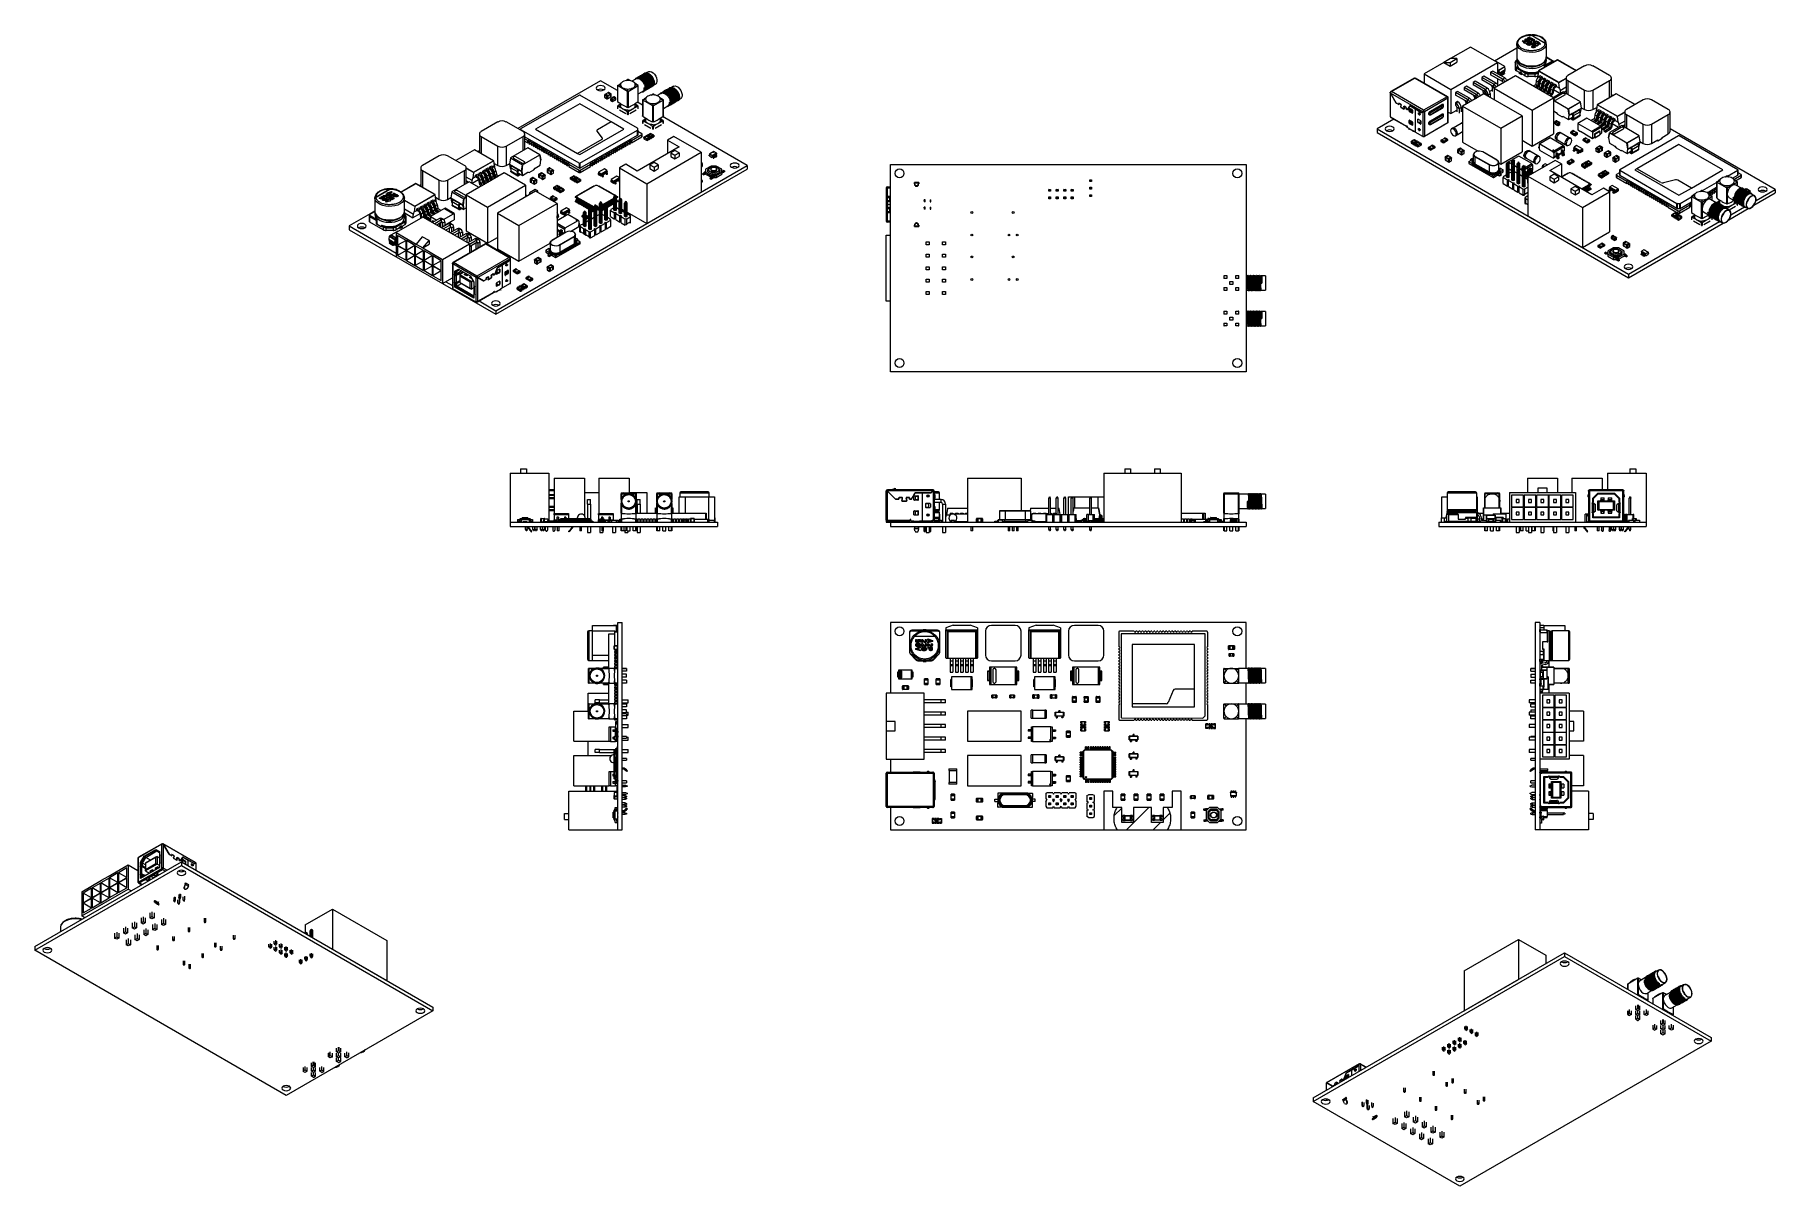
# Model space of a CAD drawing. Header units: millimetres. Extents: x -37 to 256, y 6 to 200.
import ezdxf

# ---------------------------------------------------------------- set-up
doc = ezdxf.new("R2010")
doc.units = ezdxf.units.MM

msp = doc.modelspace()

# ---------------------------------------------------------------- hatches: boundary and pattern name
at = {"linetype": 'Continuous', "lineweight": 0}
h = msp.add_hatch(dxfattribs=at)
h.set_pattern_fill('ANSI31', style=0)
edge = h.paths.add_edge_path(flags=0)
edge.add_line((145.31, 66.06), (153.77, 66.06))
edge.add_spline(control_points=[(153.77, 66.06), (154.48, 67.15), (154.49, 68.72), (153.77, 69.81)], knot_values=[0.346236, 0.346236, 0.346236, 0.346236, 0.499586, 0.499586, 0.499586, 0.499586], weights=[1, 1, 1, 1], degree=3, periodic=0)
edge.add_line((153.77, 69.81), (153.07, 69.81))
edge.add_line((153.07, 69.81), (153.07, 67.31))
edge.add_line((153.07, 67.31), (151.07, 67.31))
edge.add_line((151.07, 67.31), (151.07, 69.81))
edge.add_line((151.07, 69.81), (148.07, 69.81))
edge.add_line((148.07, 69.81), (148.07, 67.31))
edge.add_line((148.07, 67.31), (146.07, 67.31))
edge.add_line((146.07, 67.31), (146.07, 69.81))
edge.add_line((146.07, 69.81), (145.29, 69.81))
edge.add_spline(control_points=[(145.29, 69.81), (144.58, 68.72), (144.59, 67.15), (145.31, 66.06)], knot_values=[0.846648, 0.846648, 0.846648, 0.846648, 1, 1, 1, 1], weights=[1, 1, 1, 1], degree=3, periodic=0)

# ---------------------------------------------------------------- linework, layer by layer
at = {"color": 7, "linetype": 'Continuous', "lineweight": 15}
for p, q in [((214.88, 199.86), (214.96, 199.81)), ((214.96, 199.81), (214.96, 199.81)), ((215.01, 199.65), (215.12, 199.72)), ((215.12, 199.72), (215.42, 199.54)), ((215.17, 200.17), (215.17, 200.18)), ((215.17, 200.18), (217.51, 198.82)), ((217.51, 198.82), (215.17, 200.17)), ((204.93, 198.13), (201.57, 196.19)), ((209.45, 195.52), (204.93, 198.13)), ((212.72, 197.93), (208.99, 195.79)), ((212.72, 198.68), (212.72, 198.74)), ((212.72, 198.68), (212.72, 196.4)), ((213.68, 199.18), (213.82, 199.26)), ((214.07, 198.76), (213.68, 199.18)), ((214.07, 198.77), (213.68, 199.18)), ((213.68, 199.18), (213.68, 199.18)), ((213.82, 199.26), (214.54, 199.04)), ((214, 199.11), (213.86, 199.16)), ((214, 199.11), (213.86, 199.16)), ((213.86, 199.16), (213.94, 199.07)), ((213.94, 199.07), (214.18, 198.83)), ((214.42, 198.97), (214, 199.11)), ((214.42, 198.97), (214, 199.11)), ((214, 199.11), (214, 199.11)), ((214.18, 198.83), (214.07, 198.76)), ((214.18, 198.83), (214.07, 198.77)), ((214.07, 198.77), (214.07, 198.76)), ((214.18, 198.83), (214.18, 198.83)), ((214.28, 199.2), (214.28, 199.21)), ((214.3, 199.45), (214.3, 199.45)), ((214.46, 199.46), (214.41, 199.25)), ((214.54, 199.04), (214.42, 198.97)), ((214.54, 199.04), (214.42, 198.97)), ((214.42, 198.97), (214.42, 198.97)), ((214.51, 199.21), (214.57, 199.42)), ((214.51, 199.21), (214.57, 199.42)), ((214.51, 198.52), (214.51, 198.52)), ((214.53, 198.76), (214.53, 198.76)), ((214.54, 199.04), (214.54, 199.04)), ((214.57, 199.42), (214.57, 199.42)), ((214.61, 199.65), (214.61, 199.65)), ((214.7, 198.78), (214.64, 198.57)), ((214.68, 199.56), (214.68, 199.56)), ((214.73, 198.97), (215.11, 199.19)), ((214.83, 198.92), (214.73, 198.97)), ((214.83, 198.92), (214.73, 198.97)), ((214.73, 198.97), (214.73, 198.97)), ((214.74, 198.53), (214.8, 198.74)), ((214.74, 198.53), (214.8, 198.73)), ((214.77, 199.16), (214.77, 199.16)), ((214.8, 198.73), (214.8, 198.74)), ((215.06, 199.05), (214.83, 198.92)), ((215.06, 199.05), (214.83, 198.92)), ((214.83, 198.92), (214.83, 198.92)), ((214.86, 199.28), (214.86, 199.28)), ((215, 199.41), (215.22, 199.54)), ((215.09, 199.36), (215, 199.41)), ((215.09, 199.36), (215, 199.41)), ((215, 199.41), (215, 199.41)), ((215, 198.48), (215, 198.48)), ((215.05, 198.96), (215.06, 199.05)), ((215.05, 198.94), (215.05, 198.96)), ((215.11, 199.61), (215.07, 199.59)), ((215.11, 199.61), (215.07, 199.59)), ((215.07, 199.59), (215.07, 199.59)), ((215.42, 199.54), (215.09, 199.36)), ((215.42, 199.54), (215.09, 199.36)), ((215.09, 199.36), (215.09, 199.36)), ((215.22, 199.54), (215.11, 199.61)), ((215.22, 199.54), (215.11, 199.61)), ((215.11, 199.61), (215.11, 199.61)), ((215.11, 199.19), (215.19, 199.15)), ((215.19, 199.15), (215.18, 198.99)), ((215.19, 199.15), (215.18, 198.99)), ((215.18, 198.99), (215.18, 198.99)), ((215.19, 199.15), (215.19, 199.15)), ((215.2, 199.25), (215.58, 199.47)), ((215.3, 199.19), (215.2, 199.25)), ((215.3, 199.19), (215.2, 199.25)), ((215.2, 199.25), (215.2, 199.25)), ((215.24, 198.45), (215.34, 198.51)), ((215.41, 198.35), (215.24, 198.45)), ((215.41, 198.35), (215.24, 198.45)), ((215.24, 198.45), (215.24, 198.45)), ((215.53, 199.33), (215.3, 199.19)), ((215.53, 199.33), (215.3, 199.19)), ((215.3, 199.19), (215.3, 199.19)), ((215.34, 198.51), (215.9, 198.19)), ((215.36, 198.32), (215.41, 198.35)), ((215.42, 199.54), (215.42, 199.54)), ((215.44, 198.56), (215.82, 198.78)), ((215.53, 198.51), (215.44, 198.56)), ((215.53, 198.51), (215.44, 198.56)), ((215.44, 198.56), (215.44, 198.56)), ((215.44, 198.26), (215.5, 198.3)), ((215.44, 198.26), (215.5, 198.29)), ((215.44, 198.26), (215.44, 198.26)), ((215.48, 198.91), (215.6, 198.91)), ((215.5, 198.3), (215.7, 198.18)), ((215.5, 198.3), (215.5, 198.29)), ((215.5, 198.29), (215.7, 198.18)), ((215.53, 199.24), (215.53, 199.33)), ((215.53, 199.21), (215.53, 199.24)), ((215.77, 198.64), (215.53, 198.51)), ((215.77, 198.64), (215.53, 198.51)), ((215.53, 198.51), (215.53, 198.51)), ((215.58, 199.47), (215.66, 199.42)), ((215.7, 198.18), (215.65, 198.15)), ((215.66, 199.42), (215.66, 199.27)), ((215.66, 199.42), (215.66, 199.27)), ((215.66, 199.42), (215.66, 199.42)), ((215.66, 199.27), (215.66, 199.27)), ((215.9, 198.19), (215.73, 198.09)), ((215.73, 198.09), (215.9, 198.19)), ((215.73, 198.09), (215.73, 198.09)), ((215.76, 198.55), (215.77, 198.64)), ((215.76, 198.52), (215.76, 198.52)), ((215.82, 198.78), (215.89, 198.74)), ((215.88, 198.82), (215.99, 198.88)), ((216.6, 198.59), (215.88, 198.82)), ((216.6, 198.59), (215.88, 198.82)), ((215.88, 198.82), (215.88, 198.82)), ((215.89, 198.74), (215.89, 198.59)), ((215.89, 198.74), (215.89, 198.59)), ((215.89, 198.74), (215.89, 198.74)), ((215.89, 198.59), (215.89, 198.59)), ((215.9, 198.19), (215.9, 198.19)), ((215.95, 199.19), (216.08, 199.18)), ((215.99, 198.88), (216.13, 198.84)), ((216.08, 199.18), (216.08, 199.18)), ((216.13, 198.84), (216.33, 198.95)), ((216.19, 198.5), (216.31, 198.5)), ((216.25, 199.03), (216.35, 199.09)), ((216.33, 198.95), (216.25, 199.03)), ((216.33, 198.95), (216.25, 199.03)), ((216.25, 199.03), (216.25, 199.03)), ((216.39, 198.88), (216.25, 198.8)), ((216.25, 198.8), (216.39, 198.88)), ((216.25, 198.8), (216.58, 198.69)), ((216.35, 199.09), (216.74, 198.68)), ((216.58, 198.69), (216.39, 198.88)), ((216.39, 198.88), (216.58, 198.69)), ((216.39, 198.88), (216.39, 198.88)), ((216.74, 198.68), (216.6, 198.59)), ((216.74, 198.68), (216.6, 198.59)), ((216.6, 198.59), (216.6, 198.59)), ((216.74, 198.68), (216.74, 198.68)), ((217.51, 198.82), (217.51, 198.82)), ((217.52, 198.85), (217.52, 198.85)), ((217.72, 196.4), (217.72, 198.68)), ((66.19, 193.99), (65.83, 193.78)), ((200.44, 195.54), (197.08, 193.6)), ((201.57, 196.19), (200.44, 195.54)), ((200.44, 195.54), (201.5, 194.93)), ((200.44, 195.54), (201.5, 195.54)), ((201.5, 195.54), (202.63, 196.19)), ((201.5, 194.93), (202.63, 195.58)), ((201.5, 195.54), (201.5, 194.93)), ((202.63, 196.19), (201.57, 196.19)), ((201.6, 190.99), (209.45, 195.52)), ((202.63, 196.19), (202.63, 195.58)), ((208.67, 194.09), (208.32, 193.89)), ((208.32, 193.89), (208.32, 193.48)), ((210.34, 192.72), (208.32, 193.89)), ((210.69, 192.93), (208.67, 194.09)), ((209.23, 195.71), (209.18, 195.68)), ((210.7, 194.86), (209.23, 195.71)), ((209.45, 195.52), (209.45, 193.64)), ((209.45, 194.4), (209.67, 194.27)), ((209.45, 194.39), (209.67, 194.27)), ((209.67, 194.27), (210.7, 194.86)), ((209.75, 193.74), (209.67, 194.27)), ((209.68, 194.27), (210.7, 194.86)), ((209.68, 194.27), (209.75, 193.74)), ((209.75, 193.74), (210.78, 194.33)), ((209.75, 193.74), (209.98, 193.87)), ((210.02, 193.86), (210.58, 194.18)), ((210.11, 193.71), (210.66, 194.03)), ((210.55, 194.2), (210.78, 194.33)), ((210.58, 194.18), (210.55, 194.2)), ((210.66, 193.73), (210.66, 194.03)), ((210.67, 193.73), (210.67, 194.03)), ((210.67, 193.94), (210.71, 193.97)), ((210.78, 194.33), (210.7, 194.86)), ((210.71, 193.97), (210.78, 194.33)), ((210.78, 194.34), (210.78, 194.33)), ((212.46, 195.56), (212.46, 194.9)), ((212.46, 194.9), (212.46, 194.43)), ((212.53, 194.96), (212.53, 195.63)), ((212.68, 194.6), (214.11, 193.77)), ((212.68, 194.13), (212.68, 194.6)), ((213.17, 193.84), (212.68, 194.13)), ((212.72, 195.99), (212.72, 195.3)), ((213.45, 194.27), (212.73, 194.69)), ((213.27, 193.91), (213.12, 193.81)), ((213.57, 193.73), (213.22, 193.94)), ((213.22, 193.94), (213.22, 193.88)), ((214.16, 193.86), (213.45, 194.27)), ((216.37, 194.09), (216.26, 193.31)), ((216.37, 194.09), (216.38, 194.1)), ((219.8, 192.12), (216.37, 194.09)), ((216.45, 194.13), (216.38, 194.1)), ((219.61, 195.98), (216.4, 194.12)), ((219.61, 195.96), (216.45, 194.13)), ((216.45, 194.13), (219.8, 192.2)), ((217.36, 195.04), (217.36, 194.67)), ((217.36, 195.04), (217.41, 195.01)), ((218.52, 195.65), (217.41, 195.01)), ((217.46, 194.92), (218.57, 195.56)), ((217.46, 194.73), (217.46, 194.92)), ((217.72, 195.99), (217.71, 196.06)), ((219.05, 195.65), (217.72, 196.42)), ((218.56, 195.92), (217.72, 196.41)), ((217.72, 195.79), (217.72, 195.99)), ((218.69, 195.45), (218.69, 195.72)), ((222.78, 194.15), (219.61, 195.98)), ((219.61, 195.98), (219.61, 195.96)), ((224.16, 194.95), (221.33, 193.32)), ((228.4, 193.32), (225.57, 194.95)), ((58.13, 192.44), (44.17, 184.38)), ((60.98, 190.79), (58.13, 192.44)), ((60.98, 191.67), (61.48, 191.79)), ((60.98, 191.67), (60.98, 188.97)), ((60.99, 191.68), (61.29, 191.85)), ((62.69, 190.66), (60.99, 191.64)), ((60.99, 191.64), (60.99, 188.94)), ((61.61, 192.1), (61.29, 191.85)), ((62.4, 192.49), (62.37, 192.48)), ((62.4, 192.49), (62.69, 192.66)), ((62.73, 192.68), (62.73, 192.51)), ((62.73, 190.66), (62.73, 191.06)), ((63.06, 192.49), (62.76, 192.66)), ((62.76, 190.66), (64.46, 191.64)), ((63.08, 192.48), (63.06, 192.49)), ((64.11, 192.79), (63.42, 192.39)), ((64.16, 191.85), (63.85, 192.1)), ((63.98, 191.79), (64.47, 191.67)), ((64.46, 191.68), (64.16, 191.85)), ((64.46, 188.94), (64.46, 191.64)), ((64.47, 188.97), (64.47, 191.67)), ((65.45, 191.19), (65.59, 191.28)), ((65.59, 191.19), (65.45, 191.19)), ((65.6, 191.02), (65.56, 191.03)), ((65.59, 191.28), (65.59, 191.19)), ((65.98, 193.4), (65.98, 193.42)), ((67.08, 191.73), (67.39, 191.91)), ((70.44, 191.54), (70.08, 191.33)), ((70.22, 190.95), (70.22, 190.97)), ((195.42, 192.92), (191.46, 190.63)), ((191.56, 190.62), (195.52, 192.91)), ((195.52, 192.91), (200.97, 189.76)), ((201.07, 189.77), (195.62, 192.92)), ((197.08, 193.6), (201.6, 190.99)), ((197.08, 193.6), (197.08, 192.08)), ((201.6, 190.99), (201.6, 186.91)), ((204.22, 191.52), (203.87, 191.32)), ((203.87, 191.32), (203.87, 190.91)), ((205.88, 190.15), (203.87, 191.32)), ((205.88, 189.74), (203.87, 190.91)), ((206.23, 190.36), (204.22, 191.52)), ((205.7, 192.38), (205.35, 192.17)), ((205.35, 192.17), (205.35, 191.76)), ((207.37, 191.01), (205.35, 192.17)), ((207.37, 190.6), (205.35, 191.76)), ((207.72, 191.21), (205.7, 192.38)), ((207.19, 193.23), (206.84, 193.03)), ((206.84, 193.03), (206.84, 192.62)), ((208.85, 191.87), (206.84, 193.03)), ((208.85, 191.46), (206.84, 192.62)), ((206.84, 190.91), (206.84, 190.91)), ((206.91, 190.87), (206.84, 190.91)), ((209.2, 192.07), (207.19, 193.23)), ((207.37, 191.01), (207.72, 191.21)), ((207.37, 190.6), (207.37, 191.01)), ((208.16, 190.69), (208.57, 190.93)), ((210.34, 192.32), (208.32, 193.48)), ((208.32, 191.76), (208.32, 191.76)), ((208.39, 191.72), (208.32, 191.76)), ((208.57, 191.42), (208.57, 190.64)), ((208.85, 191.87), (209.2, 192.07)), ((208.85, 191.46), (208.85, 191.87)), ((212.49, 193.3), (208.89, 191.21)), ((208.89, 191.21), (215.32, 187.5)), ((208.89, 191.21), (208.89, 189.25)), ((209.45, 192.83), (209.45, 191.86)), ((209.7, 193.5), (209.75, 193.74)), ((209.71, 193.49), (209.75, 193.74)), ((209.75, 193.74), (209.75, 193.74)), ((209.8, 193.44), (210.03, 193.58)), ((209.84, 193.46), (210.02, 193.36)), ((209.84, 193.46), (210.02, 193.36)), ((210.02, 193.43), (209.9, 193.5)), ((210.02, 193.44), (209.91, 193.5)), ((209.97, 193.8), (210.02, 193.77)), ((210.03, 193.75), (210.03, 193.45)), ((210.03, 193.44), (210.04, 193.44)), ((210.04, 193.75), (210.04, 193.44)), ((210.08, 193.35), (210.64, 193.68)), ((210.1, 193.41), (210.1, 193.71)), ((210.66, 193.73), (210.11, 193.41)), ((210.11, 193.71), (210.11, 193.41)), ((210.34, 192.72), (210.69, 192.93)), ((210.34, 192.32), (210.34, 192.72)), ((211.07, 192.52), (211.08, 192.53)), ((211.22, 192.62), (211.08, 192.54)), ((211.22, 192.62), (211.08, 192.54)), ((211.08, 192.54), (211.08, 192.53)), ((211.08, 192.54), (211.08, 192.53)), ((211.08, 192.53), (211.13, 192.51)), ((211.08, 192.53), (211.08, 192.53)), ((211.08, 192.53), (211.08, 192.53)), ((211.27, 192.59), (211.22, 192.62)), ((218.93, 189.58), (212.49, 193.3)), ((213.12, 193.81), (213.46, 193.62)), ((213.12, 193.81), (213.12, 193.69)), ((213.46, 193.5), (213.12, 193.69)), ((213.57, 193.7), (213.46, 193.62)), ((213.46, 193.62), (213.46, 193.5)), ((213.46, 193.5), (213.6, 193.59)), ((213.57, 193.61), (213.57, 193.73)), ((214.11, 193.3), (213.57, 193.61)), ((214.11, 193.77), (214.11, 193.3)), ((215.79, 193.75), (214.64, 193.75)), ((214.64, 193.64), (214.64, 193.75)), ((214.64, 193.64), (215.79, 193.64)), ((214.64, 193.17), (214.64, 193.64)), ((215.79, 193.17), (214.64, 193.17)), ((215.89, 191.78), (215.51, 191.56)), ((215.79, 193.64), (215.79, 193.75)), ((215.79, 193.64), (215.79, 193.17)), ((216.21, 191.59), (215.82, 191.37)), ((215.89, 191.78), (216.21, 191.59)), ((216.02, 192.43), (215.93, 191.84)), ((215.93, 191.84), (216.25, 191.66)), ((216.02, 192.43), (216.33, 192.25)), ((216.21, 191.36), (216.03, 191.25)), ((216.49, 191.43), (216.11, 191.21)), ((216.33, 192.25), (216.25, 191.66)), ((216.26, 193.31), (216.53, 193.16)), ((216.26, 192.95), (216.26, 193.31)), ((216.26, 192.95), (216.26, 192.95)), ((216.81, 191.25), (216.43, 191.03)), ((216.54, 192.32), (216.45, 191.73)), ((216.72, 193.27), (216.46, 193.12)), ((216.46, 193.12), (216.78, 192.93)), ((216.49, 191.43), (216.81, 191.25)), ((216.65, 192.23), (216.53, 192.3)), ((216.62, 192.08), (216.53, 191.49)), ((216.53, 191.49), (216.85, 191.31)), ((216.62, 192.08), (216.93, 191.9)), ((216.81, 191.01), (216.63, 190.91)), ((217.09, 191.08), (216.71, 190.86)), ((216.72, 193.27), (217.04, 193.08)), ((217.04, 193.08), (216.78, 192.93)), ((217.04, 192.85), (216.78, 192.7)), ((216.93, 191.9), (216.85, 191.31)), ((217.41, 190.9), (217.03, 190.68)), ((217.04, 192.86), (217.04, 193.08)), ((217.04, 192.86), (217.13, 192.81)), ((217.04, 192.85), (217.04, 192.86)), ((217.14, 191.97), (217.05, 191.38)), ((217.33, 192.92), (217.06, 192.77)), ((217.06, 192.77), (217.38, 192.59)), ((217.09, 191.08), (217.41, 190.9)), ((217.25, 191.88), (217.13, 191.95)), ((217.22, 191.74), (217.13, 191.15)), ((217.13, 191.15), (217.45, 190.96)), ((217.22, 191.74), (217.54, 191.55)), ((217.33, 192.92), (217.64, 192.74)), ((217.64, 192.74), (217.38, 192.59)), ((217.64, 192.5), (217.38, 192.35)), ((217.54, 191.55), (217.45, 190.96)), ((217.64, 192.51), (217.64, 192.74)), ((217.64, 192.51), (217.73, 192.46)), ((217.64, 192.5), (217.64, 192.51)), ((217.74, 191.63), (217.65, 191.04)), ((217.93, 192.57), (217.66, 192.42)), ((217.66, 192.42), (217.98, 192.24)), ((217.85, 191.53), (217.73, 191.6)), ((217.82, 191.39), (217.73, 190.8)), ((217.82, 191.39), (218.14, 191.21)), ((217.93, 192.57), (218.25, 192.39)), ((218.25, 192.39), (217.98, 192.24)), ((218.25, 192.15), (217.98, 192)), ((218.14, 191.21), (218.05, 190.62)), ((218.25, 192.17), (218.25, 192.39)), ((218.25, 192.17), (218.33, 192.12)), ((218.25, 192.15), (218.25, 192.17)), ((218.34, 191.28), (218.25, 190.69)), ((218.53, 192.23), (218.26, 192.08)), ((218.26, 192.08), (218.58, 191.89)), ((218.45, 191.19), (218.33, 191.26)), ((218.42, 191.04), (218.33, 190.45)), ((218.42, 191.04), (218.74, 190.86)), ((218.53, 192.23), (218.85, 192.04)), ((218.85, 192.04), (218.58, 191.89)), ((218.85, 191.81), (218.58, 191.65)), ((218.85, 191.82), (218.85, 192.04)), ((218.85, 191.81), (218.85, 191.82)), ((218.85, 191.82), (218.93, 191.77)), ((218.94, 190.93), (218.85, 190.34)), ((219.13, 191.88), (218.86, 191.73)), ((218.86, 191.73), (219.18, 191.54)), ((220.01, 190.29), (218.94, 190.91)), ((219.13, 191.88), (219.45, 191.7)), ((219.45, 191.7), (219.18, 191.54)), ((219.45, 191.46), (219.18, 191.31)), ((219.45, 191.47), (219.45, 191.7)), ((219.45, 191.46), (219.45, 191.47)), ((219.45, 191.47), (219.91, 191.2)), ((219.8, 192.2), (219.8, 192.12)), ((219.91, 191.2), (219.8, 192.12)), ((219.8, 192.12), (219.8, 192.12)), ((219.91, 191.2), (220.03, 190.77)), ((221.04, 191.36), (220.03, 190.77)), ((221.04, 192.91), (221.04, 190.3)), ((221.33, 192.5), (224.16, 190.87)), ((225.57, 190.87), (228.4, 192.5)), ((228.7, 189.79), (228.7, 192.91)), ((54.54, 190.05), (44.62, 184.33)), ((54.6, 188.58), (47.17, 184.3)), ((59.9, 185.52), (54.6, 188.58)), ((64.37, 184.44), (54.65, 190.05)), ((58.81, 190.1), (58.81, 189.63)), ((58.81, 189.63), (58.83, 189.63)), ((58.83, 189.63), (58.82, 189.61)), ((58.82, 189.61), (59.23, 189.38)), ((58.95, 190.21), (58.83, 190.14)), ((58.84, 190.14), (58.83, 190.06)), ((58.83, 190.06), (58.83, 190.13)), ((59.2, 189.85), (58.83, 190.06)), ((58.83, 190.06), (58.83, 189.63)), ((58.83, 189.63), (59.2, 189.41)), ((58.96, 190.21), (58.84, 190.14)), ((58.84, 190.14), (59.26, 189.9)), ((58.95, 190.21), (58.95, 190.21)), ((59.38, 189.97), (58.96, 190.21)), ((59.35, 190.43), (58.97, 190.21)), ((59.38, 189.97), (58.97, 190.21)), ((59.2, 189.85), (59.26, 189.9)), ((59.27, 189.87), (59.2, 189.85)), ((59.2, 189.41), (59.2, 189.85)), ((59.2, 189.41), (59.27, 189.39)), ((59.26, 189.38), (59.2, 189.41)), ((59.26, 189.9), (59.38, 189.97)), ((59.39, 189.94), (59.27, 189.87)), ((59.27, 189.87), (59.27, 189.39)), ((59.27, 189.39), (59.39, 189.46)), ((59.27, 189.38), (59.39, 189.45)), ((59.34, 190.43), (59.34, 190.42)), ((59.47, 190.51), (59.35, 190.44)), ((59.48, 190.5), (59.36, 190.44)), ((59.36, 190.44), (59.77, 190.2)), ((59.77, 190.19), (59.36, 190.43)), ((59.77, 190.19), (59.36, 190.43)), ((59.39, 189.46), (59.39, 189.95)), ((59.39, 189.46), (59.39, 189.94)), ((59.39, 189.46), (59.78, 189.68)), ((59.39, 189.45), (59.39, 189.45)), ((59.89, 190.27), (59.48, 190.5)), ((59.51, 190.5), (59.48, 190.5)), ((59.91, 190.27), (59.51, 190.5)), ((59.77, 190.2), (59.89, 190.27)), ((59.77, 189.68), (59.77, 189.68)), ((59.78, 189.69), (59.78, 190.17)), ((59.78, 189.69), (59.78, 190.17)), ((59.78, 189.68), (59.9, 189.75)), ((59.91, 190.24), (59.79, 190.17)), ((59.79, 190.17), (59.79, 189.69)), ((59.79, 189.69), (59.91, 189.76)), ((59.82, 189.41), (59.82, 189.12)), ((59.84, 189.43), (59.83, 189.39)), ((60.11, 189.23), (59.83, 189.39)), ((59.83, 189.39), (59.83, 189.11)), ((59.83, 189.11), (60.11, 188.96)), ((59.83, 189.1), (60.12, 188.94)), ((59.94, 189.49), (59.84, 189.43)), ((59.94, 189.49), (59.84, 189.43)), ((59.84, 189.43), (60.14, 189.26)), ((59.89, 190.27), (59.91, 190.27)), ((59.91, 190.26), (59.92, 190.25)), ((59.91, 189.76), (59.91, 190.24)), ((59.91, 189.76), (59.92, 189.78)), ((59.92, 189.78), (59.92, 190.25)), ((60.26, 189.67), (59.94, 189.49)), ((60.24, 189.32), (59.94, 189.49)), ((60.24, 189.32), (59.95, 189.49)), ((60.11, 189.23), (60.14, 189.26)), ((60.15, 189.25), (60.11, 189.23)), ((60.11, 188.96), (60.11, 189.23)), ((60.11, 188.96), (60.15, 188.94)), ((60.14, 189.26), (60.24, 189.32)), ((60.14, 188.94), (60.24, 188.99)), ((60.25, 189.3), (60.15, 189.25)), ((60.15, 189.25), (60.15, 188.94)), ((60.15, 188.94), (60.25, 189)), ((60.56, 189.5), (60.25, 189.31)), ((60.25, 189), (60.25, 189.3)), ((60.25, 189), (60.25, 189.3)), ((60.25, 189), (60.56, 189.18)), ((60.36, 189.74), (60.26, 189.68)), ((60.26, 189.67), (60.26, 189.67)), ((60.56, 189.5), (60.26, 189.67)), ((60.56, 189.5), (60.26, 189.67)), ((60.37, 189.74), (60.27, 189.68)), ((60.27, 189.68), (60.56, 189.51)), ((60.66, 189.57), (60.37, 189.74)), ((60.67, 189.57), (60.39, 189.73)), ((60.56, 189.51), (60.66, 189.57)), ((60.56, 189.5), (60.56, 189.5)), ((60.56, 189.18), (60.56, 189.5)), ((60.56, 189.5), (60.56, 189.5)), ((60.56, 189.18), (60.56, 189.18)), ((60.67, 189.55), (60.57, 189.49)), ((60.57, 189.19), (60.57, 189.49)), ((60.57, 189.49), (60.57, 189.19)), ((60.57, 189.19), (60.67, 189.25)), ((60.57, 189.18), (60.67, 189.24)), ((60.67, 189.25), (60.67, 189.55)), ((60.68, 189.26), (60.68, 189.56)), ((60.98, 188.15), (60.98, 187.74)), ((60.99, 188.14), (60.99, 187.72)), ((61.48, 188.61), (61.48, 188.19)), ((62.69, 187.96), (62.69, 190.66)), ((62.76, 190.66), (62.76, 187.96)), ((63.98, 188.19), (63.98, 188.61)), ((65.22, 188.34), (64.34, 188.85)), ((64.46, 187.72), (64.46, 188.14)), ((64.47, 190.23), (65.22, 190.66)), ((64.47, 187.74), (64.47, 188.15)), ((65.22, 189.22), (65.72, 189.34)), ((65.22, 189.22), (65.22, 186.52)), ((65.24, 189.23), (65.53, 189.41)), ((66.93, 188.21), (65.24, 189.19)), ((65.24, 189.19), (65.24, 186.49)), ((65.85, 189.65), (65.53, 189.41)), ((66.64, 190.04), (66.61, 190.03)), ((66.64, 190.04), (66.93, 190.21)), ((66.93, 185.51), (66.93, 188.21)), ((66.97, 190.23), (66.97, 190.06)), ((66.97, 188.21), (66.97, 188.61)), ((67.3, 190.04), (67.01, 190.21)), ((67.01, 188.21), (68.7, 189.19)), ((67.01, 188.21), (67.01, 185.51)), ((67.33, 190.03), (67.3, 190.04)), ((68.35, 190.34), (67.66, 189.94)), ((68.41, 189.41), (68.09, 189.65)), ((68.22, 189.34), (68.72, 189.22)), ((68.7, 189.23), (68.41, 189.41)), ((68.7, 186.49), (68.7, 189.19)), ((68.72, 186.52), (68.72, 189.22)), ((68.72, 187.78), (69.47, 188.21)), ((69.69, 188.74), (69.83, 188.83)), ((69.83, 188.74), (69.69, 188.74)), ((69.84, 188.57), (69.81, 188.58)), ((69.83, 188.83), (69.83, 188.74)), ((71.32, 189.28), (71.64, 189.46)), ((191.36, 190.46), (191.36, 186.46)), ((191.43, 190.41), (191.39, 190.4)), ((191.46, 190.52), (191.42, 190.54)), ((191.43, 190.38), (191.42, 190.37)), ((191.42, 186.38), (191.42, 190.37)), ((196.86, 187.24), (191.43, 190.37)), ((192.4, 188.69), (191.44, 190.36)), ((191.44, 190.35), (192.4, 188.69)), ((197.01, 187.48), (191.56, 190.62)), ((192.8, 188.44), (192.43, 188.66)), ((192.43, 188.65), (192.8, 188.43)), ((192.8, 188.63), (192.8, 188.44)), ((192.8, 188.43), (192.8, 188.62)), ((192.8, 188.44), (192.8, 188.45)), ((192.83, 188.66), (192.82, 188.66)), ((193.16, 188.48), (192.85, 188.66)), ((192.85, 188.65), (193.16, 188.47)), ((193.17, 188.22), (193.13, 188.08)), ((193.14, 188.07), (193.21, 188.37)), ((193.21, 188.38), (193.17, 188.22)), ((193.69, 187.69), (193.19, 187.98)), ((193.19, 187.97), (193.69, 187.68)), ((193.66, 188.12), (193.7, 187.93)), ((193.7, 187.92), (193.66, 188.12)), ((193.69, 188.17), (193.68, 188.16)), ((194.02, 187.98), (193.71, 188.16)), ((193.71, 188.16), (194.02, 187.98)), ((194.69, 188.2), (194.28, 187.62)), ((194.29, 187.61), (194.69, 188.19)), ((194.72, 188.21), (194.7, 188.2)), ((196.61, 187.12), (194.74, 188.2)), ((194.74, 188.2), (195.59, 187.7)), ((200.97, 189.76), (197.01, 187.48)), ((201.11, 189.52), (197.15, 187.23)), ((198.16, 187.35), (200.1, 188.47)), ((198.26, 187.16), (200.21, 188.28)), ((201.06, 189.67), (201.11, 189.7)), ((201.1, 189.69), (201.06, 189.67)), ((201.1, 189.69), (201.06, 189.67)), ((201.07, 189.65), (201.11, 189.68)), ((201.09, 189.67), (201.07, 189.66)), ((201.11, 189.7), (201.1, 189.69)), ((201.11, 189.51), (201.11, 189.52)), ((201.11, 185.36), (201.11, 189.51)), ((201.17, 185.44), (201.17, 189.6)), ((202.73, 190.66), (202.38, 190.46)), ((204.4, 189.3), (202.38, 190.46)), ((202.38, 190.46), (202.38, 190.05)), ((204.4, 188.89), (202.38, 190.05)), ((202.73, 188.95), (202.38, 188.74)), ((202.38, 188.74), (202.38, 188.34)), ((202.45, 188.7), (202.38, 188.74)), ((202.45, 188.29), (202.38, 188.34)), ((202.45, 188.7), (202.81, 188.91)), ((202.45, 188.29), (202.45, 188.7)), ((202.63, 187.99), (202.98, 187.78)), ((202.63, 187.99), (202.63, 187.21)), ((204.75, 189.5), (202.73, 190.66)), ((202.81, 188.91), (202.73, 188.95)), ((202.98, 187.78), (203.34, 187.99)), ((203.34, 187.91), (203.58, 188.05)), ((203.34, 187.99), (203.34, 187.21)), ((207.19, 190.23), (203.58, 188.15)), ((203.58, 188.15), (210.02, 184.44)), ((203.58, 188.15), (203.58, 182.09)), ((203.87, 189.19), (203.87, 189.19)), ((203.94, 189.15), (203.87, 189.19)), ((204.11, 188.85), (204.11, 188.46)), ((204.4, 189.3), (204.75, 189.5)), ((204.4, 188.89), (204.4, 189.3)), ((205.35, 190.05), (205.35, 190.05)), ((205.42, 190.01), (205.35, 190.05)), ((205.6, 189.7), (205.6, 189.32)), ((205.88, 190.15), (206.23, 190.36)), ((205.88, 189.74), (205.88, 190.15)), ((207.08, 190.56), (207.44, 190.36)), ((207.08, 190.56), (207.08, 190.17)), ((213.62, 186.52), (207.19, 190.23)), ((207.44, 190.36), (207.44, 190.09)), ((207.54, 190.3), (207.9, 190.09)), ((207.54, 190.3), (207.54, 190.03)), ((207.9, 190.09), (208.25, 190.3)), ((207.9, 190.09), (207.9, 189.83)), ((208.25, 190.3), (208.25, 189.62)), ((215.32, 187.5), (218.93, 189.58)), ((217.41, 190.66), (217.23, 190.56)), ((217.69, 190.74), (217.31, 190.52)), ((218.01, 190.55), (217.63, 190.33)), ((217.69, 190.74), (218.01, 190.55)), ((217.73, 190.8), (218.05, 190.62)), ((218.01, 190.32), (217.83, 190.21)), ((218.29, 190.39), (217.91, 190.17)), ((218.61, 190.21), (218.23, 189.98)), ((218.29, 190.39), (218.61, 190.21)), ((218.33, 190.45), (218.65, 190.27)), ((218.61, 189.97), (218.43, 189.87)), ((218.74, 190.86), (218.65, 190.27)), ((220.54, 190.6), (218.85, 189.62)), ((218.93, 189.58), (218.93, 183.52)), ((218.93, 189.16), (221.42, 187.72)), ((218.93, 189.14), (221.41, 187.7)), ((218.95, 189.37), (218.95, 189.37)), ((220.45, 190.3), (219.01, 189.46)), ((219.01, 189.28), (219.08, 189.24)), ((219.01, 189.28), (219.01, 189.28)), ((219.01, 189.28), (219.08, 189.24)), ((219.08, 189.24), (219.08, 189.24)), ((219.4, 189.24), (220.84, 190.08)), ((219.4, 189.24), (220.84, 190.07)), ((219.4, 189.24), (219.4, 189.24)), ((220.03, 190.77), (220.1, 190.34)), ((223.47, 188.9), (220.54, 190.6)), ((220.64, 190.53), (221.04, 190.76)), ((220.84, 190.26), (220.77, 190.3)), ((220.84, 190.08), (220.84, 190.07)), ((220.9, 190.16), (220.9, 190.17)), ((221.42, 187.72), (223.47, 188.9)), ((221.43, 187.71), (223.48, 188.89)), ((223.63, 187.84), (223.48, 188.89)), ((224.16, 187.6), (224.16, 190.87)), ((225.57, 190.87), (225.57, 187.6)), ((225.57, 187.6), (226.21, 187.97)), ((226.27, 188.38), (226.16, 187.6)), ((229.7, 186.4), (226.27, 188.38)), ((226.27, 188.38), (226.28, 188.38)), ((226.35, 188.42), (226.28, 188.38)), ((229.51, 190.26), (226.3, 188.41)), ((229.51, 190.24), (226.35, 188.42)), ((226.35, 188.42), (229.7, 186.48)), ((228.95, 189.94), (228.7, 190.08)), ((232.68, 188.43), (229.51, 190.26)), ((229.51, 190.26), (229.51, 190.24)), ((234.06, 189.23), (231.23, 187.6)), ((238.3, 187.6), (235.47, 189.23)), ((40.81, 185.5), (37.98, 183.87)), ((45.05, 183.87), (42.22, 185.5)), ((59.9, 185.52), (57.6, 184.19)), ((62.02, 184.3), (59.9, 185.52)), ((61.31, 187.54), (62.37, 186.93)), ((62.69, 186.74), (62.69, 187.16)), ((62.73, 187.47), (62.73, 187.15)), ((62.76, 187.16), (62.76, 186.74)), ((63.08, 186.93), (64.14, 187.54)), ((65.22, 185.71), (65.22, 185.29)), ((65.24, 185.69), (65.24, 185.27)), ((65.56, 185.09), (66.62, 184.48)), ((65.72, 186.16), (65.72, 185.74)), ((66.97, 185.02), (66.97, 184.7)), ((67.32, 184.48), (68.38, 185.09)), ((68.22, 185.74), (68.22, 186.16)), ((82.88, 178.15), (68.58, 186.41)), ((68.7, 185.27), (68.7, 185.69)), ((68.72, 185.29), (68.72, 185.71)), ((192, 185.97), (189.16, 184.33)), ((191.42, 186.38), (194.11, 184.82)), ((191.46, 186.28), (194.15, 184.73)), ((193.7, 187.93), (193.73, 187.73)), ((193.74, 187.73), (193.7, 187.92)), ((193.72, 187.68), (193.74, 187.69)), ((194.07, 187.9), (194.07, 187.71)), ((194.07, 187.71), (194.07, 187.89)), ((194.24, 187.61), (194.07, 187.71)), ((194.07, 187.71), (194.24, 187.61)), ((194.07, 187.71), (194.07, 187.71)), ((194.27, 187.61), (194.29, 187.62)), ((194.59, 187.33), (194.59, 187.82)), ((194.69, 187.39), (194.59, 187.33)), ((194.59, 185.28), (194.59, 185.77)), ((194.69, 185.35), (194.59, 185.28)), ((194.64, 187.85), (195.06, 187.6)), ((194.74, 187.29), (194.64, 187.23)), ((195.06, 186.99), (194.64, 187.23)), ((194.64, 185.8), (195.06, 185.56)), ((194.74, 185.25), (194.64, 185.19)), ((195.06, 184.95), (194.64, 185.19)), ((194.69, 187.39), (194.69, 187.82)), ((194.69, 185.35), (194.69, 185.77)), ((194.99, 187.15), (194.74, 187.29)), ((194.99, 185.11), (194.74, 185.25)), ((194.9, 187.25), (194.9, 187.69)), ((195.11, 187.01), (194.9, 187.25)), ((194.9, 185.21), (194.9, 185.65)), ((194.9, 185.21), (195.11, 184.97)), ((195.03, 187.62), (195.11, 187.52)), ((195.03, 185.58), (195.11, 185.48)), ((195.12, 187.01), (195.12, 187.52)), ((195.12, 187.51), (195.12, 187.02)), ((195.12, 184.97), (195.12, 185.48)), ((195.12, 185.47), (195.12, 184.98)), ((195.6, 187.71), (195.59, 187.7)), ((195.59, 187.7), (196.61, 187.11)), ((195.59, 187.7), (195.59, 183.8)), ((196.02, 185.98), (196.19, 185.93)), ((196.02, 185.47), (196.02, 185.98)), ((196.02, 185.48), (196.02, 185.97)), ((196.44, 185.35), (196.02, 185.47)), ((196.07, 186), (196.49, 185.75)), ((196.49, 185.14), (196.07, 185.39)), ((196.55, 185.23), (196.26, 185.4)), ((196.44, 185.78), (196.44, 185.35)), ((196.55, 185.66), (196.55, 185.17)), ((196.65, 187.12), (196.86, 187.24)), ((196.65, 187.11), (196.85, 187.22)), ((196.65, 187.12), (196.75, 187.18)), ((196.96, 187.29), (196.85, 187.22)), ((196.91, 187.27), (196.86, 187.24)), ((196.86, 187.24), (196.91, 187.27)), ((196.86, 187.24), (196.87, 187.25)), ((196.97, 187.3), (196.87, 187.25)), ((196.87, 187.23), (196.97, 187.29)), ((196.87, 187.23), (196.87, 183.07)), ((196.91, 187.27), (196.92, 187.27)), ((197.01, 187.36), (197.01, 187.48)), ((197.04, 187.3), (197.04, 187.29)), ((197.04, 187.29), (197.15, 187.23)), ((197.15, 187.23), (197.15, 187.23)), ((197.15, 187.23), (197.15, 183.07)), ((201.11, 185.36), (197.15, 183.07)), ((198.16, 185.71), (200.1, 186.84)), ((198.23, 186.73), (200.18, 187.85)), ((198.23, 185.09), (200.18, 186.22)), ((200.21, 187.92), (198.26, 186.79)), ((198.26, 185.53), (200.21, 186.65)), ((200.21, 186.28), (198.26, 185.16)), ((200.58, 185.05), (200.16, 184.81)), ((200.58, 185.05), (200.58, 185.05)), ((201.17, 187.16), (201.6, 186.91)), ((201.6, 186.91), (202.63, 187.5)), ((203.33, 185.24), (202.01, 184.48)), ((202.98, 187.78), (202.98, 187.01)), ((203.51, 185.38), (203.32, 185.27)), ((203.51, 185.38), (203.58, 185.41)), ((210.02, 184.44), (213.62, 186.52)), ((213.62, 186.52), (213.62, 180.46)), ((215.32, 187.5), (215.32, 181.44)), ((218.93, 187.38), (219.38, 187.12)), ((219.43, 185.71), (219.14, 185.55)), ((219.14, 185.53), (219.14, 185.24)), ((219.24, 185.47), (219.14, 185.53)), ((219.14, 185.53), (219.14, 185.22)), ((219.14, 185.22), (219.24, 185.17)), ((219.15, 185.22), (219.25, 185.16)), ((219.45, 185.71), (219.16, 185.54)), ((219.16, 185.54), (219.25, 185.49)), ((219.24, 185.17), (219.24, 185.47)), ((219.25, 185.49), (219.55, 185.66)), ((219.25, 185.48), (219.56, 185.65)), ((219.25, 185.48), (219.25, 185.16)), ((219.25, 185.48), (219.25, 185.48)), ((219.57, 185.29), (219.25, 185.48)), ((219.25, 185.48), (219.25, 185.48)), ((219.25, 185.47), (219.25, 185.17)), ((219.25, 185.16), (219.25, 185.16)), ((219.25, 185.16), (219.57, 184.98)), ((219.55, 185.65), (219.26, 185.48)), ((219.39, 187.11), (219.59, 186.83)), ((219.39, 187.11), (219.59, 186.84)), ((219.55, 185.66), (219.45, 185.71)), ((219.56, 185.66), (219.46, 185.71)), ((219.56, 185.65), (219.56, 185.65)), ((219.87, 185.47), (219.56, 185.65)), ((219.57, 185.28), (219.57, 184.98)), ((219.67, 185.22), (219.57, 185.28)), ((219.57, 185.28), (219.57, 184.98)), ((219.87, 185.47), (219.58, 185.3)), ((219.87, 185.47), (219.58, 185.3)), ((219.58, 185.3), (219.68, 185.24)), ((219.59, 186.84), (220.38, 186.38)), ((219.59, 186.84), (219.6, 186.83)), ((219.71, 185.21), (219.67, 185.22)), ((219.67, 184.92), (219.67, 185.22)), ((219.68, 185.24), (219.97, 185.41)), ((219.68, 185.24), (219.71, 185.21)), ((219.7, 184.92), (219.98, 185.08)), ((219.98, 185.37), (219.71, 185.21)), ((219.71, 185.21), (219.71, 184.93)), ((219.71, 184.93), (219.98, 185.09)), ((219.97, 185.41), (219.87, 185.47)), ((219.98, 185.41), (219.88, 185.47)), ((219.98, 185.37), (219.97, 185.41)), ((219.98, 185.09), (219.98, 185.37)), ((219.99, 185.09), (219.99, 185.39)), ((220.38, 186.38), (220.57, 186.43)), ((220.58, 186.42), (220.39, 186.38)), ((220.58, 186.42), (221.44, 185.93)), ((221.56, 186.66), (221.41, 187.7)), ((221.43, 187.71), (221.58, 186.66)), ((221.44, 185.93), (221.56, 186.66)), ((221.45, 185.93), (221.58, 186.66)), ((221.45, 185.93), (222.14, 186.33)), ((221.56, 186.66), (221.58, 186.66)), ((221.58, 186.66), (223.63, 187.84)), ((221.58, 186.66), (222.04, 186.92)), ((221.75, 186.1), (222.11, 185.89)), ((221.75, 186.1), (222.12, 185.89)), ((222.11, 186.04), (221.88, 186.17)), ((222.12, 186.05), (221.89, 186.18)), ((222.02, 186.78), (222.11, 186.72)), ((222.12, 186.89), (223.23, 187.53)), ((222.14, 186.67), (222.14, 186.07)), ((222.14, 186.67), (222.14, 186.06)), ((222.24, 185.88), (223.35, 186.52)), ((222.27, 185.99), (222.27, 186.59)), ((222.29, 186.59), (223.4, 187.24)), ((223.4, 186.63), (222.29, 185.99)), ((222.29, 186.59), (222.29, 185.99)), ((224.57, 186.12), (223.05, 185.24)), ((223.05, 185.24), (223.05, 184.16)), ((223.05, 185.24), (225.38, 183.9)), ((223.17, 187.57), (223.63, 187.84)), ((223.24, 187.53), (223.17, 187.57)), ((223.4, 186.63), (223.4, 187.24)), ((223.41, 186.64), (223.41, 187.24)), ((223.41, 187.06), (223.5, 187.11)), ((223.5, 187.11), (223.63, 187.84)), ((223.62, 187.91), (224.16, 187.6)), ((223.63, 187.85), (223.63, 187.84)), ((226.89, 184.78), (224.57, 186.12)), ((225.79, 186.06), (225.23, 185.74)), ((226.11, 185.88), (225.55, 185.56)), ((226.11, 185.64), (225.75, 185.44)), ((225.79, 186.06), (226.11, 185.88)), ((225.92, 186.72), (225.83, 186.13)), ((225.83, 186.13), (226.15, 185.94)), ((226.39, 185.72), (225.83, 185.39)), ((225.92, 186.72), (226.23, 186.53)), ((226.23, 186.53), (226.15, 185.94)), ((226.71, 185.53), (226.15, 185.21)), ((226.16, 187.6), (226.43, 187.44)), ((226.16, 187.24), (226.16, 187.6)), ((226.16, 187.23), (226.16, 187.24)), ((226.43, 186.61), (226.35, 186.02)), ((226.71, 185.29), (226.35, 185.09)), ((226.62, 187.55), (226.36, 187.4)), ((226.36, 187.4), (226.68, 187.22)), ((226.39, 185.72), (226.71, 185.53)), ((226.55, 186.51), (226.43, 186.58)), ((226.52, 186.37), (226.43, 185.78)), ((226.43, 185.78), (226.75, 185.6)), ((226.99, 185.37), (226.43, 185.05)), ((226.52, 186.37), (226.83, 186.19)), ((226.62, 187.55), (226.94, 187.37)), ((226.94, 187.37), (226.68, 187.22)), ((226.94, 187.13), (226.68, 186.98)), ((226.83, 186.19), (226.75, 185.6)), ((227.31, 185.18), (226.75, 184.86)), ((226.94, 187.15), (226.94, 187.37)), ((226.94, 187.15), (227.03, 187.09)), ((226.94, 187.13), (226.94, 187.15)), ((227.04, 186.26), (226.95, 185.67)), ((227.23, 187.21), (226.96, 187.05)), ((226.96, 187.05), (227.28, 186.87)), ((226.99, 185.37), (227.31, 185.18)), ((227.15, 186.17), (227.03, 186.23)), ((227.12, 186.02), (227.03, 185.43)), ((227.03, 185.43), (227.35, 185.25)), ((227.59, 185.02), (227.03, 184.7)), ((227.12, 186.02), (227.44, 185.84)), ((227.23, 187.21), (227.54, 187.02)), ((227.54, 187.02), (227.28, 186.87)), ((227.54, 186.79), (227.28, 186.63)), ((227.44, 185.84), (227.35, 185.25)), ((227.54, 186.8), (227.54, 187.02)), ((227.54, 186.8), (227.63, 186.75)), ((227.54, 186.79), (227.54, 186.8)), ((227.64, 185.91), (227.55, 185.32)), ((227.83, 186.86), (227.56, 186.71)), ((227.56, 186.71), (227.88, 186.52)), ((227.59, 185.02), (227.91, 184.84)), ((227.75, 185.82), (227.63, 185.89)), ((227.72, 185.68), (227.63, 185.09)), ((227.63, 185.09), (227.95, 184.9)), ((227.72, 185.68), (228.04, 185.49)), ((227.83, 186.86), (228.14, 186.68)), ((228.14, 186.68), (227.88, 186.52)), ((228.14, 186.44), (227.88, 186.29)), ((228.04, 185.49), (227.95, 184.9)), ((228.14, 186.45), (228.14, 186.68)), ((228.14, 186.45), (228.23, 186.4)), ((228.14, 186.44), (228.14, 186.45)), ((228.24, 185.57), (228.15, 184.98)), ((228.43, 186.51), (228.16, 186.36)), ((228.16, 186.36), (228.48, 186.18)), ((228.35, 185.47), (228.23, 185.54)), ((228.32, 185.33), (228.23, 184.74)), ((228.32, 185.33), (228.64, 185.14)), ((228.43, 186.51), (228.75, 186.33)), ((228.75, 186.33), (228.48, 186.18)), ((228.75, 186.09), (228.48, 185.94)), ((228.64, 185.14), (228.55, 184.55)), ((228.75, 186.1), (228.75, 186.33)), ((228.75, 186.09), (228.75, 186.1)), ((228.75, 186.1), (228.83, 186.05)), ((228.84, 185.22), (228.75, 184.63)), ((229.03, 186.17), (228.76, 186.01)), ((228.76, 186.01), (229.08, 185.83)), ((229.91, 184.58), (228.84, 185.19)), ((229.03, 186.17), (229.35, 185.98)), ((229.35, 185.98), (229.08, 185.83)), ((229.35, 185.75), (229.08, 185.59)), ((229.35, 185.76), (229.35, 185.98)), ((229.35, 185.75), (229.35, 185.76)), ((229.35, 185.76), (229.81, 185.49)), ((229.7, 186.48), (229.7, 186.41)), ((229.7, 186.41), (229.7, 186.4)), ((229.81, 185.49), (229.7, 186.4)), ((229.81, 185.49), (229.93, 185.06)), ((230.94, 185.64), (229.93, 185.06)), ((229.93, 185.06), (229.99, 184.63)), ((230.54, 184.82), (230.94, 185.05)), ((230.94, 187.19), (230.94, 184.59)), ((231.23, 186.78), (234.06, 185.15)), ((234.06, 181.89), (234.06, 185.15)), ((235.47, 185.15), (238.3, 186.78)), ((235.47, 185.15), (235.47, 181.89)), ((238.3, 183.52), (238.3, 186.78)), ((238.6, 183.93), (238.6, 187.19)), ((37.69, 183.46), (37.69, 180.34)), ((37.98, 183.05), (40.81, 181.42)), ((42.22, 181.42), (45.05, 183.05)), ((44.6, 184.3), (44.6, 184.13)), ((44.62, 184.26), (54.54, 178.54)), ((45.34, 180.86), (45.34, 183.46)), ((45.34, 183.01), (54.54, 177.7)), ((45.34, 182.68), (45.83, 182.4)), ((45.34, 182.27), (45.83, 181.99)), ((45.83, 181.99), (45.83, 182.4)), ((46.04, 182.27), (46.18, 182.19)), ((46.04, 182.27), (46.04, 181.87)), ((46.18, 181.78), (46.18, 182.19)), ((47.17, 184.3), (54.24, 180.21)), ((58.31, 182.56), (54.24, 180.21)), ((54.6, 180.01), (62.02, 184.3)), ((54.65, 178.54), (64.37, 184.11)), ((54.65, 177.7), (64.37, 183.27)), ((57.52, 183.96), (58.39, 182.79)), ((63.01, 182.19), (63.15, 182.27)), ((63.01, 182.19), (63.01, 181.78)), ((63.15, 181.87), (63.15, 182.27)), ((63.36, 182.4), (65.11, 183.41)), ((63.36, 181.99), (65.11, 183)), ((63.36, 182.4), (63.36, 181.99)), ((64.37, 183.27), (64.37, 184.11)), ((64.39, 184.14), (64.39, 184.41)), ((64.39, 184.14), (64.39, 183.3)), ((65.11, 183.51), (64.39, 183.92)), ((65.11, 183), (65.11, 183.41)), ((65.15, 183.05), (65.15, 183.46)), ((65.64, 183.06), (65.42, 182.93)), ((65.65, 183.06), (65.42, 182.93)), ((65.42, 182.93), (65.42, 182.68)), ((65.44, 182.92), (65.42, 182.93)), ((65.42, 182.93), (65.42, 182.68)), ((65.42, 182.93), (65.42, 182.93)), ((65.42, 182.68), (65.97, 182.36)), ((65.44, 182.92), (65.53, 182.97)), ((65.44, 182.91), (65.53, 182.96)), ((65.44, 182.91), (65.44, 182.92)), ((65.54, 182.85), (65.44, 182.91)), ((65.53, 182.97), (65.63, 182.91)), ((65.53, 182.96), (65.53, 182.97)), ((65.63, 182.91), (65.53, 182.96)), ((65.54, 182.85), (65.63, 182.91)), ((65.54, 182.85), (65.54, 182.85)), ((65.85, 182.67), (65.54, 182.85)), ((65.74, 182.97), (65.63, 182.91)), ((65.63, 182.91), (65.74, 182.97)), ((65.63, 182.91), (65.63, 182.91)), ((65.64, 183.06), (65.65, 183.06)), ((65.64, 183.03), (65.67, 183.05)), ((65.67, 183.04), (65.64, 183.03)), ((65.74, 182.97), (65.64, 183.03)), ((65.65, 183.06), (65.67, 183.05)), ((65.67, 183.05), (65.67, 183.04)), ((65.67, 183.04), (65.71, 183.02)), ((65.91, 183.07), (65.74, 182.97)), ((65.74, 182.97), (65.74, 182.97)), ((65.93, 183.22), (65.75, 183.12)), ((65.75, 183.11), (65.75, 183.01)), ((65.94, 183.22), (65.76, 183.12)), ((65.78, 183.11), (65.76, 183.12)), ((65.81, 183.13), (65.78, 183.1)), ((65.78, 183.11), (65.81, 183.13)), ((65.82, 183.08), (65.78, 183.1)), ((65.78, 183.1), (65.78, 183.11)), ((65.91, 183.07), (65.81, 183.13)), ((65.81, 183.13), (65.91, 183.07)), ((65.81, 183.13), (65.81, 183.13)), ((65.85, 182.67), (65.94, 182.73)), ((65.85, 182.67), (65.94, 182.73)), ((65.85, 182.67), (65.85, 182.67)), ((65.95, 182.62), (65.85, 182.67)), ((66.02, 183.13), (65.91, 183.07)), ((65.91, 183.07), (66.02, 183.13)), ((65.91, 183.07), (65.91, 183.07)), ((65.92, 183.19), (65.96, 183.21)), ((65.96, 183.21), (65.92, 183.19)), ((66.02, 183.13), (65.92, 183.19)), ((65.93, 183.22), (65.94, 183.22)), ((65.94, 183.22), (65.96, 183.21)), ((66.05, 182.79), (65.94, 182.73)), ((65.94, 182.73), (66.04, 182.67)), ((66.04, 182.67), (65.94, 182.73)), ((65.94, 182.73), (65.94, 182.73)), ((65.94, 182.73), (65.94, 182.73)), ((65.95, 182.62), (66.04, 182.67)), ((65.95, 182.62), (65.95, 182.62)), ((65.97, 182.61), (65.95, 182.62)), ((65.96, 183.21), (66, 183.18)), ((65.96, 183.21), (65.96, 183.21)), ((66.2, 182.74), (65.97, 182.61)), ((65.97, 182.61), (65.97, 182.36)), ((65.99, 182.6), (65.97, 182.61)), ((66.2, 182.72), (65.99, 182.6)), ((65.99, 182.36), (65.99, 182.6)), ((65.99, 182.36), (66.2, 182.48)), ((66.2, 183.23), (66.02, 183.13)), ((66.02, 183.13), (66.02, 183.13)), ((66.21, 183.38), (66.04, 183.29)), ((66.22, 183.38), (66.04, 183.28)), ((66.04, 183.29), (66.04, 183.17)), ((66.04, 183.28), (66.04, 183.29)), ((66.06, 183.27), (66.04, 183.28)), ((66.05, 182.79), (66.22, 182.89)), ((66.22, 182.89), (66.05, 182.79)), ((66.15, 182.73), (66.05, 182.79)), ((66.1, 183.29), (66.06, 183.27)), ((66.06, 183.27), (66.1, 183.29)), ((66.1, 183.24), (66.06, 183.27)), ((66.06, 183.27), (66.06, 183.27)), ((66.06, 183.08), (66.06, 183.08)), ((66.21, 182.98), (66.06, 183.07)), ((66.08, 183.08), (66.23, 182.99)), ((66.23, 182.99), (66.08, 183.08)), ((66.08, 183.08), (66.08, 183.08)), ((66.2, 183.23), (66.1, 183.29)), ((66.1, 183.29), (66.2, 183.24)), ((66.1, 183.29), (66.1, 183.29)), ((66.14, 182.77), (66.18, 182.75)), ((66.18, 182.75), (66.15, 182.73)), ((66.17, 183.14), (66.17, 183.14)), ((66.18, 183.1), (66.18, 183.1)), ((66.18, 182.75), (66.2, 182.74)), ((66.2, 183.35), (66.24, 183.37)), ((66.3, 183.3), (66.2, 183.35)), ((66.2, 183.24), (66.3, 183.3)), ((66.3, 183.29), (66.2, 183.23)), ((66.2, 183.24), (66.2, 183.23)), ((66.2, 182.74), (66.2, 182.72)), ((66.2, 182.49), (66.2, 182.73)), ((66.2, 182.72), (66.2, 182.48)), ((66.21, 183.38), (66.22, 183.38)), ((66.24, 183.37), (66.21, 183.35)), ((66.22, 183.38), (66.24, 183.37)), ((66.22, 183.07), (66.22, 183.07)), ((66.33, 182.95), (66.22, 182.89)), ((66.32, 182.83), (66.22, 182.89)), ((66.22, 182.89), (66.22, 182.89)), ((66.22, 182.89), (66.32, 182.84)), ((66.22, 182.89), (66.22, 182.89)), ((66.23, 183.15), (66.23, 183.15)), ((66.23, 182.99), (66.23, 182.99)), ((66.24, 183.37), (66.28, 183.35)), ((66.24, 183.37), (66.24, 183.37)), ((66.29, 182.81), (66.25, 182.84)), ((66.25, 182.84), (66.25, 182.59)), ((66.25, 182.59), (66.31, 182.56)), ((66.27, 183.2), (66.35, 183.24)), ((66.35, 183.24), (66.27, 183.2)), ((66.27, 183.2), (66.27, 183.2)), ((66.28, 183.05), (66.28, 183.05)), ((66.33, 183.21), (66.29, 183.19)), ((66.32, 182.84), (66.29, 182.82)), ((66.31, 182.8), (66.29, 182.82)), ((66.29, 182.82), (66.29, 182.81)), ((66.48, 183.4), (66.3, 183.29)), ((66.3, 183.29), (66.3, 183.3)), ((66.31, 183.12), (66.31, 183.12)), ((66.31, 182.8), (66.48, 182.91)), ((66.31, 182.8), (66.31, 182.56)), ((66.33, 182.79), (66.31, 182.8)), ((66.55, 183.58), (66.32, 183.45)), ((66.32, 183.45), (66.32, 183.33)), ((66.33, 183.45), (66.32, 183.45)), ((66.32, 183.05), (66.32, 183.05)), ((66.56, 183.58), (66.33, 183.45)), ((66.34, 183.44), (66.33, 183.45)), ((66.33, 183.18), (66.33, 183.21)), ((66.33, 182.95), (66.51, 183.05)), ((66.51, 183.05), (66.33, 182.95)), ((66.43, 182.9), (66.33, 182.95)), ((66.48, 182.88), (66.33, 182.79)), ((66.33, 182.79), (66.33, 182.56)), ((66.33, 182.56), (66.48, 182.65)), ((66.34, 183.44), (66.38, 183.46)), ((66.38, 183.45), (66.34, 183.43)), ((66.34, 183.43), (66.34, 183.44)), ((66.39, 183.41), (66.34, 183.43)), ((66.35, 183.24), (66.35, 183.24)), ((66.36, 183.24), (66.36, 183.25)), ((66.36, 183.23), (66.36, 183.2)), ((66.36, 183.19), (66.36, 183.23)), ((66.36, 183.23), (66.36, 183.23)), ((66.36, 183.2), (66.36, 183.19)), ((66.36, 183.08), (66.36, 183.08)), ((66.38, 183.46), (66.48, 183.4)), ((66.38, 183.45), (66.38, 183.46)), ((66.48, 183.4), (66.38, 183.45)), ((66.38, 183.12), (66.38, 183.13)), ((66.4, 183.13), (66.4, 183.13)), ((66.42, 182.94), (66.46, 182.92)), ((66.43, 183.12), (66.43, 183.12)), ((66.46, 182.92), (66.43, 182.9)), ((66.46, 183.13), (66.46, 183.13)), ((66.46, 182.92), (66.48, 182.91)), ((66.47, 183.19), (66.47, 183.19)), ((66.47, 183.15), (66.47, 183.15)), ((66.58, 183.46), (66.48, 183.4)), ((66.48, 183.4), (66.58, 183.46)), ((66.48, 183.4), (66.48, 183.4)), ((66.48, 182.91), (66.48, 182.88)), ((66.48, 182.88), (66.48, 182.65)), ((66.49, 183.52), (66.57, 183.57)), ((66.49, 183.52), (66.57, 183.56)), ((66.58, 183.46), (66.49, 183.52)), ((66.49, 182.65), (66.49, 182.9)), ((66.5, 183.15), (66.5, 183.15)), ((66.61, 183.12), (66.51, 183.06)), ((66.51, 183.06), (66.61, 183)), ((66.51, 183.05), (66.51, 183.06)), ((66.6, 183), (66.51, 183.05)), ((66.51, 183.05), (66.51, 183.05)), ((66.57, 182.97), (66.53, 183)), ((66.53, 183), (66.53, 182.75)), ((66.53, 182.75), (66.59, 182.72)), ((66.55, 183.58), (66.56, 183.58)), ((66.57, 183.57), (66.56, 183.58)), ((66.57, 183.56), (66.57, 183.57)), ((66.67, 183.51), (66.57, 183.56)), ((66.61, 183), (66.57, 182.98)), ((66.57, 182.98), (66.57, 182.97)), ((66.59, 182.97), (66.57, 182.98)), ((66.67, 183.51), (66.58, 183.46)), ((66.58, 183.46), (66.58, 183.46)), ((66.59, 182.97), (66.76, 183.07)), ((66.61, 182.96), (66.59, 182.97)), ((66.59, 182.97), (66.59, 182.72)), ((66.71, 183.06), (66.61, 183.12)), ((66.76, 183.05), (66.61, 182.96)), ((66.61, 182.96), (66.61, 182.72)), ((66.61, 182.72), (66.76, 182.81)), ((66.62, 183.12), (66.79, 183.22)), ((66.79, 183.22), (66.62, 183.12)), ((66.98, 183.33), (66.67, 183.51)), ((66.7, 183.1), (66.74, 183.08)), ((66.75, 183.08), (66.71, 183.06)), ((66.75, 183.08), (66.76, 183.07)), ((66.76, 183.07), (66.76, 183.05)), ((66.76, 183.05), (66.76, 182.81)), ((66.77, 182.82), (66.77, 183.06)), ((66.9, 183.28), (66.79, 183.22)), ((66.89, 183.16), (66.79, 183.22)), ((66.79, 183.22), (66.79, 183.22)), ((66.79, 183.22), (66.89, 183.16)), ((66.79, 183.22), (66.79, 183.22)), ((66.85, 183.14), (66.81, 183.16)), ((66.81, 183.16), (66.81, 182.92)), ((66.81, 182.92), (66.87, 182.88)), ((66.89, 183.16), (66.85, 183.14)), ((66.87, 183.13), (66.85, 183.14)), ((66.85, 183.14), (66.85, 183.14)), ((66.87, 183.13), (67.1, 183.26)), ((66.89, 183.12), (66.87, 183.13)), ((66.87, 183.13), (66.87, 182.88)), ((67.1, 183.24), (66.89, 183.12)), ((66.89, 183.12), (66.89, 182.88)), ((66.89, 182.88), (67.1, 183)), ((66.9, 183.28), (66.98, 183.33)), ((66.9, 183.28), (66.98, 183.33)), ((66.99, 183.22), (66.9, 183.28)), ((66.93, 184.29), (66.93, 184.71)), ((67.08, 183.27), (66.98, 183.33)), ((66.98, 183.33), (66.98, 183.33)), ((66.99, 183.22), (67.08, 183.27)), ((67.01, 184.71), (67.01, 184.29)), ((67.1, 183.26), (67.08, 183.27)), ((67.1, 183.26), (67.1, 183.24)), ((67.1, 183.24), (67.1, 183)), ((67.11, 183.01), (67.11, 183.25)), ((70.51, 183.05), (69.44, 182.44)), ((69.44, 182.44), (71.39, 181.32)), ((69.44, 182.44), (69.44, 180.19)), ((75.1, 180.4), (70.51, 183.05)), ((189.16, 184.33), (231.58, 159.84)), ((189.16, 184.33), (189.16, 183.72)), ((189.16, 183.72), (231.58, 159.23)), ((194.24, 184.59), (194.24, 184.75)), ((194.56, 184.4), (194.24, 184.59)), ((194.52, 184.23), (194.56, 184.34)), ((194.56, 184.4), (195.26, 183.99)), ((195.24, 183.94), (194.56, 184.34)), ((194.89, 182.17), (194.89, 181.93)), ((194.91, 182.19), (194.9, 182.18)), ((194.9, 182.16), (194.9, 182.18)), ((194.9, 182.18), (195.13, 182.05)), ((195.11, 182.04), (194.9, 182.16)), ((194.9, 182.16), (194.9, 181.92)), ((195, 182.14), (194.91, 182.19)), ((195.01, 182.24), (194.92, 182.19)), ((195.1, 182.2), (195, 182.14)), ((195.32, 182.42), (195.01, 182.25)), ((195.01, 182.25), (195.1, 182.2)), ((195.01, 182.25), (195.01, 182.24)), ((195.1, 182.2), (195.01, 182.24)), ((195.21, 182.14), (195.1, 182.2)), ((195.11, 182.08), (195.21, 182.14)), ((195.21, 182.13), (195.11, 182.08)), ((195.24, 183.94), (195.18, 183.85)), ((195.21, 182.14), (195.21, 182.13)), ((195.21, 182.13), (195.38, 182.03)), ((195.38, 182.03), (195.21, 182.13)), ((195.21, 182.13), (195.21, 182.13)), ((195.24, 183.94), (195.32, 183.92)), ((195.59, 183.8), (195.26, 183.99)), ((195.42, 182.48), (195.32, 182.42)), ((195.41, 182.37), (195.32, 182.42)), ((195.34, 183.95), (195.33, 183.92)), ((195.51, 182.43), (195.41, 182.38)), ((195.41, 182.38), (195.52, 182.32)), ((195.41, 182.38), (195.41, 182.37)), ((195.52, 182.31), (195.41, 182.37)), ((195.44, 182.5), (195.42, 182.49)), ((195.51, 182.43), (195.42, 182.49)), ((195.42, 182.49), (195.42, 182.48)), ((195.51, 182.43), (195.42, 182.48)), ((195.67, 182.36), (195.44, 182.5)), ((195.44, 182.5), (195.45, 182.49)), ((195.68, 182.37), (195.45, 182.49)), ((195.62, 182.37), (195.52, 182.31)), ((195.52, 182.32), (195.62, 182.37)), ((195.52, 182.31), (195.52, 182.32)), ((195.7, 182.21), (195.52, 182.31)), ((195.54, 182.09), (195.54, 182.09)), ((195.57, 182.13), (195.57, 182.13)), ((195.57, 182.09), (195.57, 182.09)), ((196.87, 183.07), (195.59, 183.8)), ((195.65, 182.35), (195.61, 182.32)), ((195.65, 182.35), (195.62, 182.37)), ((195.62, 182.37), (195.65, 182.35)), ((195.62, 182.37), (195.62, 182.37)), ((195.63, 182.14), (195.63, 182.15)), ((195.67, 182.36), (195.65, 182.35)), ((195.65, 182.35), (195.65, 182.35)), ((195.68, 182.37), (195.67, 182.36)), ((195.67, 182.08), (195.67, 182.09)), ((195.68, 182.25), (195.68, 182.37)), ((195.68, 182.1), (195.68, 182.11)), ((195.68, 182.1), (195.68, 182.1)), ((195.69, 182.13), (195.69, 182.13)), ((195.79, 182.27), (195.7, 182.21)), ((195.8, 182.15), (195.7, 182.21)), ((195.7, 182.21), (195.8, 182.15)), ((195.7, 182.21), (195.7, 182.21)), ((195.72, 182.26), (195.76, 182.29)), ((195.76, 182.29), (195.78, 182.3)), ((195.76, 182.29), (195.79, 182.27)), ((195.79, 182.27), (195.76, 182.29)), ((195.76, 182.29), (195.76, 182.29)), ((195.95, 182.2), (195.78, 182.3)), ((195.78, 182.3), (195.79, 182.3)), ((195.96, 182.2), (195.79, 182.3)), ((195.9, 182.21), (195.8, 182.15)), ((195.8, 182.15), (195.9, 182.21)), ((195.98, 182.05), (195.8, 182.15)), ((195.8, 182.15), (195.8, 182.15)), ((195.94, 182.19), (195.89, 182.16)), ((195.94, 182.19), (195.9, 182.21)), ((195.9, 182.21), (195.94, 182.19)), ((195.9, 182.21), (195.9, 182.21)), ((195.95, 182.2), (195.94, 182.19)), ((195.94, 182.19), (195.94, 182.19)), ((195.96, 182.2), (195.95, 182.2)), ((195.96, 182.09), (195.96, 182.2)), ((196.08, 182.11), (195.98, 182.05)), ((196, 182.1), (196.04, 182.12)), ((196.04, 182.13), (196.06, 182.14)), ((196.04, 182.13), (196.08, 182.11)), ((196.04, 182.12), (196.04, 182.13)), ((196.07, 182.11), (196.04, 182.12)), ((196.24, 182.04), (196.06, 182.14)), ((196.06, 182.14), (196.07, 182.14)), ((196.24, 182.04), (196.07, 182.14)), ((197.88, 183.49), (197.47, 183.25)), ((197.47, 183.25), (197.47, 183.25)), ((197.47, 183.25), (197.47, 183.25)), ((197.88, 183.49), (197.88, 183.49)), ((199.23, 184.27), (198.81, 184.03)), ((198.81, 184.03), (198.81, 184.03)), ((198.81, 184.03), (198.81, 184.03)), ((199.23, 184.27), (199.23, 184.27)), ((200.05, 182.5), (199.91, 182.42)), ((200.05, 182.5), (199.91, 182.42)), ((199.91, 182.42), (200.33, 182.17)), ((199.91, 182.41), (199.91, 182.21)), ((200.33, 182.17), (199.91, 182.41)), ((199.91, 182.41), (199.91, 182.21)), ((199.91, 182.21), (200.33, 181.97)), ((199.91, 182.21), (200.33, 181.97)), ((200.47, 182.25), (200.05, 182.5)), ((200.47, 182.25), (200.05, 182.5)), ((200.06, 182.49), (200.48, 182.73)), ((200.16, 184.81), (200.16, 184.81)), ((200.16, 184.81), (200.16, 184.81)), ((200.33, 182.17), (200.47, 182.25)), ((200.33, 182.17), (200.47, 182.25)), ((200.47, 182.25), (200.33, 182.17)), ((200.33, 182.17), (200.47, 182.25)), ((200.33, 181.98), (200.33, 182.17)), ((200.33, 181.97), (200.33, 182.17)), ((200.33, 182.17), (200.33, 181.97)), ((200.33, 181.97), (200.33, 182.17)), ((200.33, 182.17), (200.33, 182.17)), ((200.61, 182.82), (200.47, 182.74)), ((200.47, 182.74), (200.47, 182.74)), ((200.89, 182.5), (200.47, 182.74)), ((200.47, 182.74), (200.48, 182.73)), ((200.47, 182.74), (200.47, 182.74)), ((200.47, 182.74), (200.47, 182.74)), ((200.89, 182.49), (200.47, 182.25)), ((200.47, 182.06), (200.89, 182.3)), ((200.47, 182.25), (200.47, 182.25)), ((200.47, 182.25), (200.47, 182.25)), ((200.47, 182.25), (200.47, 182.25)), ((200.61, 182.82), (200.48, 182.74)), ((200.48, 182.74), (200.9, 182.5)), ((200.48, 182.73), (200.89, 182.49)), ((201.04, 182.58), (200.61, 182.82)), ((201.03, 182.58), (200.61, 182.82)), ((200.89, 182.49), (200.89, 182.5)), ((200.89, 182.49), (200.9, 182.49)), ((200.89, 182.49), (200.89, 182.49)), ((200.89, 182.3), (201.03, 182.38)), ((200.89, 182.3), (201.03, 182.38)), ((200.89, 182.3), (200.89, 182.3)), ((200.89, 182.3), (200.89, 182.3)), ((200.9, 182.3), (200.89, 182.3)), ((200.89, 182.3), (200.89, 182.3)), ((200.9, 182.5), (201.03, 182.58)), ((201.04, 182.58), (200.9, 182.5)), ((200.9, 182.49), (201.03, 182.57)), ((200.9, 182.49), (201.03, 182.57)), ((200.9, 182.5), (200.9, 182.49)), ((200.9, 182.3), (201.04, 182.38)), ((200.9, 182.3), (201.04, 182.38)), ((201.03, 182.38), (200.9, 182.3)), ((200.9, 182.3), (200.9, 182.3)), ((201.03, 182.38), (201.03, 182.57)), ((201.03, 182.57), (201.03, 182.57)), ((201.03, 182.57), (201.03, 182.38)), ((201.03, 182.38), (201.03, 182.38)), ((201.03, 182.38), (201.03, 182.38)), ((201.04, 182.38), (201.04, 182.58)), ((201.04, 182.38), (201.04, 182.58)), ((201.9, 184.45), (201.71, 184.34)), ((202.38, 183.17), (202.58, 183.28)), ((202.66, 183.36), (203.58, 183.89)), ((203.58, 182.09), (206.21, 180.57)), ((210.02, 184.44), (210.02, 178.38)), ((213.62, 182.42), (215.32, 181.44)), ((215.32, 181.44), (218.93, 183.52)), ((218.37, 182.81), (216.64, 181.81)), ((220.56, 181.54), (218.37, 182.81)), ((219.39, 182.58), (219.58, 182.46)), ((219.57, 184.98), (219.67, 184.92)), ((219.57, 184.97), (219.67, 184.91)), ((219.59, 182.49), (220.92, 181.72)), ((219.67, 184.92), (219.71, 184.93)), ((220.25, 183.63), (220.06, 183.75)), ((221.57, 182.85), (220.24, 183.61)), ((221.86, 182.71), (221.67, 182.82)), ((222.25, 184.05), (221.83, 183.8)), ((222.25, 184.05), (221.83, 183.8)), ((221.83, 183.8), (221.97, 183.72)), ((221.83, 183.8), (221.83, 183.6)), ((221.83, 183.8), (221.97, 183.72)), ((221.97, 183.72), (221.83, 183.8)), ((221.83, 183.8), (221.97, 183.72)), ((221.83, 183.8), (221.83, 183.8)), ((221.83, 183.8), (221.83, 183.6)), ((221.83, 183.6), (221.83, 183.8)), ((221.84, 183.61), (221.83, 183.6)), ((221.83, 183.6), (221.97, 183.52)), ((221.83, 183.6), (221.97, 183.52)), ((221.97, 183.52), (221.83, 183.6)), ((221.83, 183.6), (221.83, 183.6)), ((221.83, 183.6), (221.97, 183.53)), ((221.84, 183.79), (221.84, 183.61)), ((221.84, 183.61), (221.97, 183.53)), ((221.97, 183.72), (222.39, 183.97)), ((221.97, 183.72), (222.39, 183.96)), ((222.39, 183.96), (221.97, 183.72)), ((222.39, 183.48), (221.97, 183.72)), ((221.97, 183.72), (221.97, 183.72)), ((221.97, 183.72), (221.97, 183.72)), ((221.97, 183.72), (221.97, 183.72)), ((221.97, 183.72), (221.97, 183.72)), ((221.97, 183.52), (221.98, 183.53)), ((221.97, 183.53), (222.4, 183.28)), ((221.97, 183.52), (221.97, 183.53)), ((221.97, 183.53), (221.97, 183.52)), ((221.97, 183.53), (221.97, 183.53)), ((221.97, 183.52), (221.97, 183.52)), ((222.39, 183.97), (222.25, 184.05)), ((222.39, 183.97), (222.25, 184.05)), ((222.39, 183.96), (222.39, 183.97)), ((222.39, 183.96), (222.81, 183.72)), ((222.39, 183.96), (222.39, 183.96)), ((222.39, 183.96), (222.39, 183.96)), ((222.39, 183.96), (222.39, 183.96)), ((222.82, 183.72), (222.39, 183.48)), ((222.39, 183.48), (222.39, 183.47)), ((222.39, 183.47), (222.53, 183.39)), ((222.53, 183.4), (222.39, 183.47)), ((222.39, 183.47), (222.39, 183.47)), ((222.39, 183.47), (222.53, 183.39)), ((222.39, 183.47), (222.39, 183.47)), ((222.39, 183.28), (222.39, 183.28)), ((222.39, 183.28), (222.39, 183.27)), ((222.53, 183.2), (222.39, 183.28)), ((222.39, 183.28), (222.39, 183.28)), ((222.39, 183.28), (222.4, 183.28)), ((222.39, 183.27), (222.53, 183.19)), ((222.39, 183.27), (222.53, 183.19)), ((222.82, 183.72), (222.4, 183.48)), ((222.4, 183.48), (222.53, 183.4)), ((222.4, 183.28), (222.53, 183.21)), ((222.53, 183.4), (222.95, 183.64)), ((222.53, 183.19), (222.96, 183.44)), ((222.53, 183.19), (222.53, 183.4)), ((222.53, 183.39), (222.53, 183.2)), ((222.53, 183.39), (222.53, 183.2)), ((222.53, 183.39), (222.53, 183.39)), ((222.53, 183.2), (222.53, 183.2)), ((222.96, 183.64), (222.54, 183.4)), ((222.54, 183.19), (222.96, 183.44)), ((222.54, 183.4), (222.54, 183.19)), ((222.96, 183.64), (222.82, 183.72)), ((222.95, 183.64), (222.82, 183.72)), ((222.96, 183.44), (222.96, 183.64)), ((222.96, 183.44), (222.96, 183.64)), ((223.05, 184.16), (223.49, 183.91)), ((223.49, 183.87), (223.49, 183.91)), ((225.08, 182.96), (223.49, 183.87)), ((224.37, 182.82), (223.95, 182.58)), ((224.37, 182.82), (223.95, 182.58)), ((223.95, 182.58), (223.95, 182.38)), ((223.95, 182.58), (224.09, 182.5)), ((224.09, 182.5), (223.95, 182.58)), ((223.95, 182.58), (223.95, 182.38)), ((223.95, 182.57), (224.09, 182.49)), ((223.95, 182.57), (224.09, 182.49)), ((223.95, 182.57), (223.95, 182.57)), ((223.95, 182.38), (223.95, 182.57)), ((223.95, 182.38), (224.09, 182.3)), ((223.95, 182.38), (224.09, 182.3)), ((224.09, 182.3), (223.95, 182.38)), ((223.95, 182.38), (223.95, 182.38)), ((223.96, 182.38), (223.95, 182.38)), ((223.95, 182.38), (224.09, 182.3)), ((223.96, 182.57), (223.96, 182.38)), ((223.96, 182.38), (224.09, 182.3)), ((224.09, 182.5), (224.51, 182.74)), ((224.51, 182.74), (224.09, 182.5)), ((224.09, 182.49), (224.51, 182.73)), ((224.09, 182.49), (224.09, 182.5)), ((224.09, 182.5), (224.09, 182.49)), ((224.51, 182.25), (224.09, 182.49)), ((224.09, 182.49), (224.09, 182.49)), ((224.09, 182.49), (224.09, 182.49)), ((224.09, 182.3), (224.1, 182.3)), ((224.09, 182.3), (224.52, 182.06)), ((224.09, 182.3), (224.09, 182.3)), ((224.09, 182.3), (224.09, 182.3)), ((224.09, 182.3), (224.09, 182.3)), ((224.09, 182.3), (224.09, 182.3)), ((224.51, 182.74), (224.37, 182.82)), ((224.51, 182.74), (224.37, 182.82)), ((224.51, 182.74), (224.51, 182.74)), ((224.51, 182.74), (224.51, 182.74)), ((224.51, 182.73), (224.51, 182.74)), ((224.51, 182.74), (224.51, 182.74)), ((224.51, 182.73), (224.93, 182.49)), ((224.51, 182.25), (224.65, 182.17)), ((224.51, 182.25), (224.51, 182.25)), ((224.51, 182.25), (224.52, 182.25)), ((224.94, 182.5), (224.52, 182.25)), ((224.94, 182.5), (224.52, 182.25)), ((224.52, 182.25), (224.66, 182.17)), ((224.65, 182.17), (224.52, 182.25)), ((224.52, 182.25), (224.52, 182.25)), ((224.52, 182.25), (224.65, 182.17)), ((224.65, 182.17), (224.65, 181.98)), ((224.65, 181.97), (224.65, 182.17)), ((224.65, 182.17), (224.65, 181.97)), ((224.65, 182.17), (224.65, 182.17)), ((224.66, 182.17), (225.08, 182.42)), ((225.08, 182.41), (224.66, 182.17)), ((224.66, 181.97), (225.08, 182.21)), ((224.66, 181.97), (225.08, 182.21)), ((224.66, 182.17), (224.66, 181.97)), ((225.08, 182.42), (224.94, 182.5)), ((225.08, 182.42), (224.94, 182.5)), ((225.08, 182.99), (225.52, 182.73)), ((225.08, 182.96), (225.08, 182.99)), ((225.11, 182.97), (225.08, 182.96)), ((225.08, 182.21), (225.08, 182.41)), ((225.08, 182.21), (225.08, 182.41)), ((226.9, 184.78), (225.38, 183.9)), ((225.38, 183.9), (225.38, 183.9)), ((225.38, 183.9), (225.49, 183.84)), ((225.49, 183.84), (227.01, 184.72)), ((225.49, 183.83), (227.01, 184.71)), ((225.49, 183.84), (225.49, 183.83)), ((225.49, 183.83), (225.52, 183.81)), ((225.52, 183.81), (227.04, 184.69)), ((225.52, 183.81), (225.52, 182.73)), ((225.52, 182.73), (225.87, 182.94)), ((225.88, 182.85), (225.8, 182.9)), ((225.87, 182.9), (225.84, 182.92)), ((225.86, 183.49), (226.71, 183.98)), ((225.86, 183.45), (225.86, 183.49)), ((225.86, 183.49), (225.88, 183.47)), ((225.86, 183.45), (225.87, 183.44)), ((225.87, 183.44), (225.87, 182.9)), ((225.88, 183.47), (226.73, 183.96)), ((225.9, 182.85), (226.75, 183.34)), ((225.91, 183.42), (226.76, 183.91)), ((225.91, 183.42), (225.91, 182.87)), ((225.91, 182.87), (226.76, 183.36)), ((226.71, 183.98), (226.73, 183.96)), ((226.76, 183.91), (226.76, 183.36)), ((226.76, 183.45), (227.04, 183.61)), ((227.01, 184.72), (226.9, 184.78)), ((227.31, 184.95), (226.96, 184.75)), ((227.01, 184.72), (227.01, 184.71)), ((227.04, 184.69), (227.01, 184.71)), ((227.04, 184.69), (227.04, 183.61)), ((227.04, 184.44), (227.13, 184.39)), ((227.04, 184.2), (227.13, 184.15)), ((227.91, 184.84), (227.13, 184.39)), ((227.91, 184.6), (227.13, 184.15)), ((227.13, 184.39), (227.13, 184.15)), ((228.19, 184.67), (227.41, 184.22)), ((227.41, 184.22), (227.73, 184.04)), ((227.41, 184.22), (227.41, 183.99)), ((227.41, 183.99), (227.73, 183.8)), ((228.51, 184.49), (227.73, 184.04)), ((228.51, 184.25), (227.73, 183.8)), ((227.73, 184.04), (227.73, 183.8)), ((228.19, 184.67), (228.51, 184.49)), ((228.23, 184.74), (228.55, 184.55)), ((228.23, 182.82), (228.38, 183.69)), ((228.38, 183.68), (228.23, 182.81)), ((228.23, 182.81), (228.23, 182.82)), ((228.23, 182.81), (228.35, 181.94)), ((230.43, 184.88), (228.38, 183.7)), ((228.38, 183.7), (231.32, 182)), ((228.38, 183.68), (231.31, 181.99)), ((228.85, 183.66), (228.85, 183.65)), ((230.35, 184.58), (228.91, 183.75)), ((228.91, 183.57), (228.98, 183.53)), ((228.91, 183.56), (228.91, 183.57)), ((228.91, 183.56), (228.98, 183.52)), ((228.98, 183.53), (228.98, 183.52)), ((229.29, 183.53), (230.74, 184.36)), ((229.29, 183.52), (230.74, 184.35)), ((229.29, 183.53), (229.29, 183.52)), ((240.02, 183.17), (230.1, 177.45)), ((233.37, 183.19), (230.43, 184.88)), ((230.74, 184.54), (230.67, 184.58)), ((230.74, 184.36), (230.74, 184.35)), ((230.8, 184.45), (230.8, 184.45)), ((231.32, 182), (233.37, 183.19)), ((231.33, 181.99), (233.38, 183.17)), ((231.48, 180.94), (233.53, 182.13)), ((233.07, 181.86), (233.53, 182.13)), ((233.53, 182.13), (233.38, 183.17)), ((233.4, 181.4), (233.53, 182.13)), ((233.52, 182.2), (234.06, 181.89)), ((233.53, 182.13), (233.53, 182.13)), ((235.47, 181.89), (236.53, 182.5)), ((236.53, 182.29), (236.36, 182.4)), ((237.24, 182.7), (236.53, 182.29)), ((236.53, 182.29), (236.53, 182.5)), ((237.24, 182.91), (238.3, 183.52)), ((237.24, 182.7), (237.24, 182.91)), ((256.33, 174.13), (238.6, 184.37)), ((250.04, 177.45), (240.12, 183.17)), ((30.91, 179.78), (28.08, 178.15)), ((35.15, 178.15), (32.32, 179.78)), ((36.87, 180.81), (33.71, 178.99)), ((40.09, 178.96), (36.87, 180.81)), ((36.87, 180.81), (36.87, 180.8)), ((40.04, 178.97), (36.87, 180.8)), ((37.69, 180.64), (37.43, 180.49)), ((40.81, 178.15), (40.81, 181.42)), ((42.22, 181.42), (42.22, 178.15)), ((42.9, 179.44), (42.75, 178.39)), ((42.9, 179.44), (44.95, 178.26)), ((45.85, 181.15), (42.91, 179.45)), ((42.91, 179.45), (44.96, 178.27)), ((43.37, 179.5), (43.37, 179.49)), ((43.51, 179.63), (43.44, 179.59)), ((43.44, 179.41), (44.88, 178.58)), ((43.44, 179.41), (43.44, 179.4)), ((43.44, 179.4), (44.88, 178.57)), ((45.26, 178.8), (43.82, 179.63)), ((44.96, 178.27), (47.9, 179.96)), ((44.97, 178.26), (47.9, 179.95)), ((47.9, 179.96), (45.85, 181.15)), ((46.04, 181.87), (46.18, 181.78)), ((46.39, 182.07), (46.53, 181.99)), ((46.39, 182.07), (46.39, 181.66)), ((46.39, 181.66), (46.53, 181.58)), ((46.53, 181.58), (46.53, 181.99)), ((46.75, 181.87), (46.89, 181.78)), ((46.75, 181.87), (46.75, 181.46)), ((46.75, 181.46), (46.89, 181.38)), ((46.89, 181.38), (46.89, 181.78)), ((47.1, 181.66), (47.24, 181.58)), ((47.1, 181.66), (47.1, 181.25)), ((47.1, 181.25), (47.24, 181.17)), ((47.24, 181.17), (47.24, 181.58)), ((47.45, 181.46), (47.6, 181.38)), ((47.45, 181.46), (47.45, 181.05)), ((47.45, 181.05), (47.6, 180.97)), ((47.6, 180.97), (47.6, 181.38)), ((47.81, 181.25), (47.95, 181.17)), ((47.81, 181.25), (47.81, 180.85)), ((47.81, 180.85), (47.95, 180.76)), ((47.9, 179.96), (48.05, 179.09)), ((48.05, 179.08), (47.9, 179.95)), ((47.95, 180.76), (47.95, 181.17)), ((48.16, 181.05), (48.3, 180.97)), ((48.16, 181.05), (48.16, 180.64)), ((48.16, 180.64), (48.3, 180.56)), ((48.3, 180.56), (48.3, 180.97)), ((48.51, 180.85), (48.66, 180.76)), ((48.51, 180.85), (48.51, 180.44)), ((48.51, 180.44), (48.66, 180.36)), ((48.66, 180.36), (48.66, 180.76)), ((48.87, 180.64), (49.01, 180.56)), ((48.87, 180.64), (48.87, 180.23)), ((48.87, 180.23), (49.01, 180.15)), ((49.01, 180.15), (49.01, 180.56)), ((49.22, 180.44), (49.36, 180.36)), ((49.22, 180.44), (49.22, 180.03)), ((49.22, 180.03), (49.36, 179.95)), ((49.36, 179.95), (49.36, 180.36)), ((49.58, 180.23), (49.72, 180.15)), ((49.58, 180.23), (49.58, 179.83)), ((49.58, 179.83), (49.72, 179.74)), ((49.72, 179.74), (49.72, 180.15)), ((49.93, 180.03), (50.07, 179.95)), ((49.93, 180.03), (49.93, 179.62)), ((49.93, 179.62), (50.07, 179.54)), ((50.07, 179.54), (50.07, 179.95)), ((50.28, 179.83), (50.42, 179.74)), ((50.28, 179.83), (50.28, 179.42)), ((50.28, 179.42), (50.42, 179.34)), ((50.42, 179.34), (50.42, 179.74)), ((50.64, 179.62), (50.78, 179.54)), ((50.64, 179.62), (50.64, 179.21)), ((50.64, 179.21), (50.78, 179.13)), ((50.78, 179.13), (50.78, 179.54)), ((50.99, 179.42), (51.13, 179.34)), ((50.99, 179.42), (50.99, 179.01)), ((51.13, 178.93), (51.13, 179.34)), ((51.34, 179.21), (51.48, 179.13)), ((51.34, 179.21), (51.34, 178.8)), ((54.24, 180.21), (54.6, 180.01)), ((57.71, 179.13), (57.85, 179.21)), ((57.85, 178.8), (57.85, 179.21)), ((58.06, 179.34), (58.2, 179.42)), ((58.06, 179.34), (58.06, 178.93)), ((58.2, 179.01), (58.2, 179.42)), ((58.41, 179.54), (58.56, 179.62)), ((58.41, 179.54), (58.41, 179.13)), ((58.41, 179.13), (58.56, 179.21)), ((58.56, 179.21), (58.56, 179.62)), ((58.77, 179.74), (58.91, 179.83)), ((58.77, 179.74), (58.77, 179.34)), ((58.77, 179.34), (58.91, 179.42)), ((58.91, 179.42), (58.91, 179.83)), ((59.12, 179.95), (59.26, 180.03)), ((59.12, 179.95), (59.12, 179.54)), ((59.12, 179.54), (59.26, 179.62)), ((59.26, 179.62), (59.26, 180.03)), ((59.47, 180.15), (59.62, 180.23)), ((59.47, 180.15), (59.47, 179.74)), ((59.47, 179.74), (59.62, 179.83)), ((59.62, 179.83), (59.62, 180.23)), ((59.83, 180.36), (59.97, 180.44)), ((59.83, 180.36), (59.83, 179.95)), ((59.83, 179.95), (59.97, 180.03)), ((59.97, 180.03), (59.97, 180.44)), ((60.18, 180.56), (60.32, 180.64)), ((60.18, 180.56), (60.18, 180.15)), ((60.18, 180.15), (60.32, 180.23)), ((60.32, 180.23), (60.32, 180.64)), ((60.54, 180.76), (60.68, 180.85)), ((60.54, 180.76), (60.54, 180.36)), ((60.54, 180.36), (60.68, 180.44)), ((60.68, 180.44), (60.68, 180.85)), ((60.89, 180.97), (61.03, 181.05)), ((60.89, 180.97), (60.89, 180.56)), ((60.89, 180.56), (61.03, 180.64)), ((61.03, 180.64), (61.03, 181.05)), ((61.24, 181.17), (61.38, 181.25)), ((61.24, 181.17), (61.24, 180.76)), ((61.24, 180.76), (61.38, 180.85)), ((61.38, 180.85), (61.38, 181.25)), ((61.6, 181.38), (61.74, 181.46)), ((61.6, 181.38), (61.6, 180.97)), ((61.6, 180.97), (61.74, 181.05)), ((61.74, 181.05), (61.74, 181.46)), ((61.95, 181.58), (62.09, 181.66)), ((61.95, 181.58), (61.95, 181.17)), ((61.95, 181.17), (62.09, 181.25)), ((62.09, 181.25), (62.09, 181.66)), ((62.3, 181.78), (62.44, 181.87)), ((62.3, 181.78), (62.3, 181.38)), ((62.3, 181.38), (62.44, 181.46)), ((62.44, 181.46), (62.44, 181.87)), ((62.66, 181.99), (62.8, 182.07)), ((62.66, 181.99), (62.66, 181.58)), ((62.66, 181.58), (62.8, 181.66)), ((62.8, 181.66), (62.8, 182.07)), ((63.01, 181.78), (63.15, 181.87)), ((71.39, 181.32), (64.32, 177.23)), ((65.91, 175.09), (75.1, 180.4)), ((70.68, 180.7), (69.98, 180.3)), ((69.98, 180.3), (69.98, 179.68)), ((69.98, 180.3), (70.68, 179.89)), ((69.98, 179.68), (70.68, 179.28)), ((71.39, 180.3), (70.68, 180.7)), ((70.68, 179.89), (71.39, 180.3)), ((70.68, 179.89), (70.68, 179.28)), ((70.68, 179.28), (71.39, 179.68)), ((71.39, 180.3), (71.39, 179.68)), ((75.1, 180.4), (75.1, 173.66)), ((76.44, 179.86), (76.47, 179.88)), ((76.44, 179.8), (76.44, 179.86)), ((76.45, 179.85), (76.44, 179.86)), ((76.48, 179.78), (76.44, 179.8)), ((76.51, 180.04), (76.47, 179.86)), ((76.5, 179.78), (76.53, 179.79)), ((76.54, 180.1), (76.51, 180.08)), ((76.51, 180.08), (76.51, 179.9)), ((76.51, 179.9), (76.54, 179.71)), ((76.52, 179.83), (76.51, 179.8)), ((76.61, 180.13), (76.53, 180.09)), ((77.25, 180.5), (76.54, 180.1)), ((76.54, 180.1), (76.94, 179.87)), ((76.54, 179.71), (76.91, 179.49)), ((76.61, 180.14), (76.61, 180.13)), ((76.84, 180.27), (76.76, 180.22)), ((76.84, 180.27), (76.84, 180.27)), ((76.91, 179.49), (76.95, 179.65)), ((77.09, 179.6), (76.91, 179.49)), ((76.94, 179.87), (77.64, 180.28)), ((76.95, 179.82), (76.94, 179.87)), ((77.66, 180.23), (76.95, 179.82)), ((76.95, 179.82), (76.95, 179.65)), ((76.95, 179.65), (77.07, 179.72)), ((77.07, 180.4), (76.99, 180.36)), ((77.04, 179.83), (77.11, 179.87)), ((77.04, 179.83), (77.11, 179.87)), ((77.04, 179.83), (77.04, 179.77)), ((77.04, 179.83), (77.04, 179.83)), ((77.04, 179.77), (77.04, 179.77)), ((77.07, 180.4), (77.07, 180.4)), ((77.07, 179.72), (77.12, 179.45)), ((77.11, 179.87), (77.11, 179.87)), ((77.12, 179.7), (77.19, 179.75)), ((77.12, 179.7), (77.16, 179.46)), ((77.15, 179.4), (77.19, 179.38)), ((77.16, 179.46), (77.23, 179.51)), ((77.18, 179.78), (77.3, 179.85)), ((77.25, 179.48), (77.18, 179.44)), ((77.18, 179.44), (77.19, 179.43)), ((77.19, 179.75), (77.23, 179.51)), ((77.19, 179.43), (77.26, 179.48)), ((77.19, 179.38), (77.19, 179.43)), ((77.19, 179.38), (77.26, 179.42)), ((77.32, 179.73), (77.21, 179.66)), ((77.64, 180.28), (77.25, 180.5)), ((77.25, 179.48), (77.26, 179.48)), ((77.26, 179.42), (77.26, 179.48)), ((77.27, 179.96), (77.34, 180)), ((77.27, 179.96), (77.34, 180)), ((77.27, 179.96), (77.27, 179.9)), ((77.27, 179.96), (77.27, 179.96)), ((77.27, 179.9), (77.27, 179.9)), ((77.3, 179.85), (77.34, 179.58)), ((77.34, 180), (77.34, 180)), ((77.35, 179.84), (77.42, 179.88)), ((77.35, 179.84), (77.39, 179.6)), ((77.38, 179.53), (77.42, 179.51)), ((77.46, 179.64), (77.39, 179.6)), ((77.41, 179.92), (77.53, 179.99)), ((77.41, 179.57), (77.48, 179.61)), ((77.41, 179.57), (77.42, 179.56)), ((77.42, 179.88), (77.46, 179.64)), ((77.42, 179.56), (77.49, 179.61)), ((77.42, 179.51), (77.42, 179.56)), ((77.42, 179.51), (77.49, 179.55)), ((77.55, 179.86), (77.44, 179.8)), ((77.48, 179.61), (77.49, 179.61)), ((77.49, 179.55), (77.49, 179.61)), ((77.5, 180.09), (77.57, 180.14)), ((77.5, 180.09), (77.57, 180.14)), ((77.5, 180.09), (77.5, 180.04)), ((77.5, 180.09), (77.5, 180.09)), ((77.5, 180.04), (77.5, 180.04)), ((77.53, 179.98), (77.57, 179.71)), ((77.57, 180.14), (77.57, 180.14)), ((77.58, 179.97), (77.65, 180.01)), ((77.58, 179.97), (77.62, 179.73)), ((77.61, 179.66), (77.65, 179.64)), ((77.69, 179.77), (77.62, 179.73)), ((77.64, 180.28), (77.66, 180.23)), ((77.64, 180.05), (77.66, 180.06)), ((77.64, 179.7), (77.71, 179.75)), ((77.64, 179.7), (77.65, 179.7)), ((77.66, 180.06), (77.65, 180.03)), ((77.65, 180.01), (77.69, 179.77)), ((77.65, 179.7), (77.72, 179.74)), ((77.65, 179.64), (77.65, 179.7)), ((77.65, 179.64), (77.72, 179.68)), ((77.66, 180.23), (77.66, 180.06)), ((77.71, 179.75), (77.72, 179.74)), ((77.72, 179.68), (77.72, 179.74)), ((194.9, 181.92), (195.11, 181.8)), ((195.14, 182.06), (195.11, 182.08)), ((195.13, 182.05), (195.11, 182.04)), ((195.11, 182.04), (195.11, 181.8)), ((195.14, 182.06), (195.13, 182.05)), ((195.13, 182.05), (195.13, 181.8)), ((195.13, 181.8), (195.19, 181.83)), ((195.19, 182.08), (195.14, 182.06)), ((195.14, 182.06), (195.14, 182.06)), ((195.19, 181.83), (195.19, 182.08)), ((195.23, 181.99), (195.25, 182)), ((195.23, 181.96), (195.23, 181.99)), ((195.23, 181.99), (195.41, 181.89)), ((195.23, 181.98), (195.23, 181.73)), ((195.39, 181.87), (195.23, 181.96)), ((195.23, 181.96), (195.23, 181.73)), ((195.23, 181.73), (195.39, 181.64)), ((195.25, 182), (195.29, 182.02)), ((195.29, 181.98), (195.25, 182)), ((195.38, 182.03), (195.29, 181.98)), ((195.49, 181.97), (195.38, 182.03)), ((195.49, 181.97), (195.39, 181.91)), ((195.39, 181.92), (195.49, 181.97)), ((195.43, 181.9), (195.39, 181.92)), ((195.41, 181.89), (195.39, 181.87)), ((195.39, 181.87), (195.39, 181.64)), ((195.43, 181.9), (195.41, 181.89)), ((195.41, 181.89), (195.41, 181.64)), ((195.41, 181.64), (195.47, 181.67)), ((195.47, 181.92), (195.43, 181.89)), ((195.43, 181.89), (195.43, 181.9)), ((195.55, 182.01), (195.47, 182.06)), ((195.47, 182.06), (195.47, 182.06)), ((195.47, 181.67), (195.47, 181.92)), ((195.49, 182.07), (195.55, 182.07)), ((195.49, 182.06), (195.49, 182.07)), ((195.55, 182.06), (195.49, 182.06)), ((195.49, 181.97), (195.66, 181.87)), ((195.66, 181.87), (195.49, 181.97)), ((195.49, 181.97), (195.49, 181.97)), ((195.49, 181.97), (195.49, 181.97)), ((195.51, 181.81), (195.51, 181.57)), ((195.52, 182.05), (195.57, 182.02)), ((195.58, 182.05), (195.52, 182.05)), ((195.57, 182.02), (195.52, 182.05)), ((195.52, 182.05), (195.52, 182.05)), ((195.52, 181.82), (195.53, 181.83)), ((195.52, 181.82), (195.69, 181.72)), ((195.52, 181.8), (195.52, 181.82)), ((195.68, 181.7), (195.52, 181.8)), ((195.52, 181.8), (195.52, 181.56)), ((195.52, 181.56), (195.68, 181.47)), ((195.57, 181.81), (195.53, 181.83)), ((195.54, 181.83), (195.58, 181.86)), ((195.55, 182.07), (195.55, 182.06)), ((195.57, 182.02), (195.57, 182.02)), ((195.67, 181.87), (195.57, 181.81)), ((195.58, 182.07), (195.58, 182.07)), ((195.6, 182.06), (195.6, 182.06)), ((195.64, 181.99), (195.64, 181.99)), ((195.67, 181.97), (195.67, 181.96)), ((195.77, 181.81), (195.67, 181.87)), ((195.67, 181.75), (195.77, 181.81)), ((195.71, 181.73), (195.67, 181.75)), ((195.68, 182.03), (195.68, 182.03)), ((195.77, 181.81), (195.68, 181.75)), ((195.68, 181.7), (195.68, 181.47)), ((195.68, 181.47), (195.75, 181.51)), ((195.71, 181.73), (195.69, 181.72)), ((195.71, 181.96), (195.71, 181.96)), ((195.75, 181.75), (195.71, 181.73)), ((195.71, 181.73), (195.71, 181.73)), ((195.75, 181.51), (195.75, 181.75)), ((195.76, 182.06), (195.76, 182.06)), ((195.76, 181.9), (195.91, 181.99)), ((195.91, 181.99), (195.76, 181.9)), ((195.76, 181.9), (195.76, 181.9)), ((195.77, 181.98), (195.77, 181.99)), ((195.77, 181.81), (195.95, 181.71)), ((195.95, 181.71), (195.77, 181.81)), ((195.77, 181.81), (195.77, 181.81)), ((195.77, 181.81), (195.77, 181.81)), ((195.93, 181.98), (195.78, 181.89)), ((195.79, 181.65), (195.79, 181.41)), ((195.8, 181.66), (195.82, 181.67)), ((195.8, 181.64), (195.8, 181.66)), ((195.8, 181.66), (196.03, 181.53)), ((196.01, 181.52), (195.8, 181.64)), ((195.8, 181.64), (195.8, 181.4)), ((195.8, 181.4), (196.01, 181.28)), ((195.81, 182.01), (195.81, 182.02)), ((195.82, 182.05), (195.82, 182.06)), ((195.82, 181.67), (195.86, 181.69)), ((195.85, 181.65), (195.82, 181.67)), ((195.95, 181.71), (195.85, 181.65)), ((195.91, 181.99), (195.91, 181.99)), ((195.93, 181.99), (195.93, 181.99)), ((196.06, 181.65), (195.95, 181.71)), ((195.96, 181.59), (196.06, 181.65)), ((196.06, 181.64), (195.96, 181.59)), ((196.05, 181.54), (195.96, 181.59)), ((196.08, 181.99), (195.98, 182.05)), ((195.98, 182.05), (196.08, 181.99)), ((195.98, 182.05), (195.98, 182.05)), ((196.03, 181.53), (196.01, 181.52)), ((196.01, 181.52), (196.01, 181.28)), ((196.03, 181.28), (196.57, 181.59)), ((196.05, 181.54), (196.03, 181.53)), ((196.03, 181.53), (196.03, 181.28)), ((196.14, 181.59), (196.05, 181.53)), ((196.05, 181.53), (196.05, 181.54)), ((196.06, 181.65), (196.06, 181.64)), ((196.14, 181.59), (196.06, 181.64)), ((196.06, 181.64), (196.06, 181.64)), ((196.14, 181.59), (196.06, 181.64)), ((196.08, 181.99), (196.18, 182.05)), ((196.18, 182.04), (196.08, 181.99)), ((196.26, 181.88), (196.08, 181.99)), ((196.08, 181.99), (196.08, 181.99)), ((196.46, 181.77), (196.14, 181.59)), ((196.14, 181.59), (196.14, 181.59)), ((196.18, 182.05), (196.22, 182.03)), ((196.18, 182.05), (196.18, 182.04)), ((196.22, 182.02), (196.18, 182.04)), ((196.22, 182.02), (196.18, 182)), ((196.24, 182.04), (196.22, 182.03)), ((196.22, 182.03), (196.22, 182.02)), ((196.24, 181.92), (196.24, 182.04)), ((196.24, 182.04), (196.24, 182.04)), ((196.36, 181.94), (196.26, 181.89)), ((196.26, 181.89), (196.37, 181.83)), ((196.26, 181.89), (196.26, 181.88)), ((196.37, 181.82), (196.26, 181.88)), ((196.28, 181.94), (196.32, 181.96)), ((196.32, 181.97), (196.34, 181.98)), ((196.32, 181.97), (196.36, 181.94)), ((196.32, 181.96), (196.32, 181.97)), ((196.36, 181.94), (196.32, 181.96)), ((196.34, 181.98), (196.57, 181.84)), ((196.34, 181.98), (196.35, 181.97)), ((196.58, 181.85), (196.35, 181.97)), ((196.37, 181.83), (196.47, 181.88)), ((196.47, 181.88), (196.37, 181.82)), ((196.37, 181.82), (196.37, 181.83)), ((196.46, 181.77), (196.37, 181.82)), ((196.55, 181.83), (196.46, 181.77)), ((196.46, 181.77), (196.46, 181.77)), ((196.55, 181.83), (196.47, 181.88)), ((196.55, 181.83), (196.47, 181.88)), ((196.47, 181.88), (196.47, 181.88)), ((196.57, 181.84), (196.55, 181.83)), ((196.55, 181.83), (196.55, 181.83)), ((196.58, 181.85), (196.57, 181.84)), ((196.57, 181.84), (196.57, 181.59)), ((196.58, 181.6), (196.58, 181.85)), ((197.93, 181.27), (197.79, 181.19)), ((197.93, 181.27), (197.79, 181.19)), ((197.79, 181.19), (197.79, 180.99)), ((198.21, 180.95), (197.79, 181.19)), ((197.79, 181.19), (198.21, 180.95)), ((197.79, 181.19), (197.79, 180.99)), ((197.79, 180.99), (198.21, 180.74)), ((197.79, 180.99), (198.21, 180.75)), ((198.35, 181.03), (197.93, 181.27)), ((198.35, 181.03), (197.93, 181.27)), ((197.94, 181.27), (198.36, 181.51)), ((198.21, 180.95), (198.35, 181.03)), ((198.35, 181.03), (198.21, 180.95)), ((198.21, 180.94), (198.35, 181.02)), ((198.21, 180.94), (198.35, 181.02)), ((198.21, 180.75), (198.21, 180.95)), ((198.21, 180.95), (198.21, 180.75)), ((198.21, 180.75), (198.21, 180.94)), ((198.21, 180.75), (198.21, 180.94)), ((198.21, 180.94), (198.21, 180.94)), ((198.21, 180.75), (198.35, 180.83)), ((198.35, 180.83), (198.21, 180.75)), ((198.21, 180.76), (198.35, 180.83)), ((198.21, 180.74), (198.35, 180.82)), ((198.21, 180.75), (198.21, 180.75)), ((198.49, 181.6), (198.35, 181.52)), ((198.49, 181.6), (198.35, 181.52)), ((198.35, 181.52), (198.35, 181.51)), ((198.77, 181.27), (198.35, 181.52)), ((198.35, 181.52), (198.77, 181.28)), ((198.35, 181.52), (198.35, 181.51)), ((198.35, 181.51), (198.36, 181.51)), ((198.35, 181.51), (198.35, 181.51)), ((198.77, 181.27), (198.35, 181.03)), ((198.35, 180.83), (198.77, 181.08)), ((198.35, 181.02), (198.35, 181.03)), ((198.35, 181.02), (198.35, 181.03)), ((198.35, 181.02), (198.35, 181.02)), ((198.35, 180.83), (198.35, 180.83)), ((198.35, 180.83), (198.35, 180.83)), ((198.35, 180.83), (198.35, 180.83)), ((198.35, 180.83), (198.35, 180.83)), ((198.36, 181.51), (198.77, 181.27)), ((198.91, 181.36), (198.49, 181.6)), ((198.91, 181.36), (198.49, 181.6)), ((198.77, 181.28), (198.91, 181.36)), ((198.77, 181.27), (198.91, 181.35)), ((198.77, 181.27), (198.77, 181.27)), ((198.77, 181.27), (198.78, 181.27)), ((198.77, 181.27), (198.77, 181.27)), ((198.77, 181.08), (198.91, 181.16)), ((198.77, 181.08), (198.91, 181.15)), ((198.77, 181.08), (198.77, 181.07)), ((198.78, 181.07), (198.77, 181.08)), ((198.77, 181.07), (198.77, 181.08)), ((198.77, 181.08), (198.77, 181.08)), ((198.91, 181.35), (198.78, 181.27)), ((198.78, 181.27), (198.91, 181.35)), ((198.78, 181.27), (198.78, 181.27)), ((198.78, 181.07), (198.91, 181.15)), ((198.78, 181.07), (198.91, 181.15)), ((198.91, 181.15), (198.78, 181.07)), ((198.78, 181.07), (198.78, 181.07)), ((198.91, 181.35), (198.91, 181.35)), ((198.91, 181.15), (198.91, 181.35)), ((198.91, 181.35), (198.91, 181.15)), ((198.91, 181.16), (198.91, 181.34)), ((198.91, 181.16), (198.91, 181.15)), ((198.91, 181.15), (198.91, 181.15)), ((198.92, 181.15), (198.92, 181.35)), ((200.33, 181.98), (200.47, 182.06)), ((200.33, 181.97), (200.47, 182.05)), ((200.33, 181.97), (200.47, 182.05)), ((200.47, 182.05), (200.33, 181.97)), ((200.33, 181.97), (200.33, 181.98)), ((200.47, 182.05), (200.47, 182.06)), ((200.47, 182.06), (200.47, 182.06)), ((200.47, 182.05), (200.47, 182.05)), ((200.47, 182.05), (200.47, 182.05)), ((200.62, 179.59), (200.62, 179.13)), ((200.62, 179.59), (200.64, 179.59)), ((201.04, 179.84), (200.63, 179.61)), ((200.64, 179.59), (200.63, 179.61)), ((200.76, 179.51), (200.64, 179.58)), ((200.64, 179.58), (200.64, 179.1)), ((201.07, 179.84), (200.65, 179.6)), ((200.65, 179.6), (200.77, 179.53)), ((200.76, 179.51), (200.76, 179.03)), ((200.76, 179.03), (200.76, 179.51)), ((201.19, 179.77), (200.77, 179.53)), ((200.77, 179.53), (201.19, 179.77)), ((200.77, 179.03), (200.77, 179.51)), ((200.78, 179.52), (201.19, 179.77)), ((201.07, 179.84), (201.04, 179.84)), ((201.19, 179.77), (201.07, 179.84)), ((201.2, 179.78), (201.08, 179.84)), ((201.15, 179.28), (201.15, 178.8)), ((201.27, 179.21), (201.15, 179.28)), ((201.15, 179.28), (201.15, 178.8)), ((201.58, 179.55), (201.16, 179.3)), ((201.59, 179.55), (201.17, 179.3)), ((201.17, 179.3), (201.29, 179.23)), ((201.58, 179.54), (201.2, 179.77)), ((201.21, 179.76), (201.21, 179.76)), ((201.34, 179.18), (201.27, 179.21)), ((201.27, 178.73), (201.27, 179.21)), ((201.29, 179.23), (201.71, 179.48)), ((201.29, 179.23), (201.34, 179.18)), ((201.72, 179.4), (201.34, 179.18)), ((201.34, 179.18), (201.34, 178.76)), ((201.71, 179.48), (201.59, 179.55)), ((201.72, 179.48), (201.6, 179.55)), ((201.6, 179.55), (201.6, 179.55)), ((201.72, 179.4), (201.71, 179.48)), ((201.72, 179.47), (201.72, 179.4)), ((201.72, 178.97), (201.72, 179.4)), ((201.74, 178.98), (201.74, 179.44)), ((202.74, 180.81), (202.76, 180.82)), ((202.74, 180.81), (202.74, 180.35)), ((202.74, 180.35), (202.76, 180.32)), ((203.16, 181.07), (202.75, 180.83)), ((202.76, 180.82), (202.75, 180.83)), ((202.88, 180.73), (202.76, 180.8)), ((202.76, 180.8), (202.76, 180.32)), ((202.76, 180.32), (202.88, 180.25)), ((202.76, 180.31), (202.88, 180.24)), ((203.19, 181.07), (202.77, 180.83)), ((202.77, 180.83), (202.89, 180.76)), ((202.88, 180.73), (202.88, 180.25)), ((202.88, 180.25), (202.88, 180.73)), ((202.89, 180.76), (203.31, 181)), ((202.89, 180.26), (202.89, 180.73)), ((202.89, 180.25), (203.27, 180.03)), ((202.89, 180.25), (202.9, 180.25)), ((202.9, 180.75), (203.31, 180.99)), ((203.32, 180.99), (202.9, 180.75)), ((203.19, 181.07), (203.16, 181.07)), ((203.31, 181), (203.19, 181.07)), ((203.32, 181), (203.2, 181.07)), ((203.27, 180.5), (203.27, 180.03)), ((203.39, 180.43), (203.27, 180.5)), ((203.27, 180.5), (203.27, 180.03)), ((203.27, 180.03), (203.39, 179.96)), ((203.28, 180.02), (203.4, 179.95)), ((203.28, 180.02), (203.28, 180.02)), ((203.71, 180.77), (203.29, 180.53)), ((203.71, 180.77), (203.29, 180.53)), ((203.29, 180.53), (203.41, 180.46)), ((203.7, 180.77), (203.32, 180.99)), ((203.33, 180.99), (203.33, 180.99)), ((203.46, 180.41), (203.39, 180.43)), ((203.39, 179.96), (203.39, 180.43)), ((203.39, 179.96), (203.46, 179.98)), ((203.41, 180.46), (203.83, 180.7)), ((203.41, 180.46), (203.46, 180.41)), ((203.46, 179.98), (203.41, 179.95)), ((203.44, 179.95), (203.85, 180.18)), ((203.84, 180.63), (203.46, 180.41)), ((203.46, 180.41), (203.46, 179.98)), ((203.46, 179.98), (203.84, 180.2)), ((203.83, 180.7), (203.71, 180.77)), ((203.84, 180.7), (203.72, 180.77)), ((203.72, 180.77), (203.72, 180.77)), ((203.84, 180.63), (203.83, 180.7)), ((203.84, 180.69), (203.84, 180.63)), ((203.84, 180.2), (203.84, 180.63)), ((203.85, 180.18), (203.84, 180.2)), ((203.84, 180.2), (203.86, 180.2)), ((203.86, 180.2), (203.86, 180.67)), ((205, 179.23), (205.28, 179.39)), ((205, 179.11), (205, 179.23)), ((205, 179.23), (205.29, 179.06)), ((205.28, 179.39), (205.39, 179.33)), ((205.39, 180.03), (205.39, 178.84)), ((208.07, 178.25), (205.67, 179.64)), ((205.67, 179.64), (205.67, 178.46)), ((205.7, 179.7), (208.11, 178.31)), ((209.38, 179.05), (206.98, 180.44)), ((209.41, 179.05), (207, 180.44)), ((210.02, 178.38), (213.62, 180.46)), ((211.9, 178.96), (212.03, 179.16)), ((212.13, 179.22), (212.03, 179.16)), ((212.03, 179.16), (212.13, 179.11)), ((212.22, 179.16), (212.13, 179.22)), ((212.13, 179.11), (212.22, 179.16)), ((213.07, 179.75), (212.14, 179.21)), ((212.22, 179.16), (212.35, 178.96)), ((215.26, 178.48), (213.07, 179.75)), ((214.08, 179.52), (214.28, 179.4)), ((214.29, 179.42), (215.61, 178.66)), ((214.95, 180.57), (214.76, 180.68)), ((216.26, 179.79), (214.94, 180.55)), ((216.56, 179.64), (216.37, 179.76)), ((216.5, 181.32), (216.44, 181.29)), ((216.44, 181.14), (216.44, 181.29)), ((216.5, 181.26), (216.44, 181.29)), ((216.5, 181.11), (216.44, 181.14)), ((216.64, 181.81), (216.5, 181.73)), ((216.5, 181.73), (216.5, 181.05)), ((216.5, 181.05), (216.55, 180.76)), ((216.55, 180.76), (218.92, 179.39)), ((216.64, 181.81), (218.83, 180.54)), ((218.83, 180.54), (220.56, 181.54)), ((218.97, 180.3), (218.83, 180.54)), ((219.5, 179.73), (218.92, 179.39)), ((218.92, 179.39), (218.97, 179.62)), ((220.7, 181.3), (218.97, 180.3)), ((218.97, 180.3), (218.97, 179.62)), ((218.97, 179.62), (219.48, 179.92)), ((219.48, 180.27), (219.31, 180.17)), ((219.31, 180.17), (219.31, 180.02)), ((219.31, 180.17), (219.45, 180.08)), ((219.31, 180.02), (219.45, 179.94)), ((219.63, 180.18), (219.45, 180.08)), ((219.52, 179.8), (219.45, 179.51)), ((219.48, 180.27), (219.63, 180.18)), ((219.52, 179.37), (219.69, 179.27)), ((219.64, 179.69), (219.59, 179.5)), ((219.59, 179.5), (219.77, 179.6)), ((219.78, 179.56), (219.61, 179.46)), ((219.61, 179.46), (219.69, 179.41)), ((219.81, 179.8), (219.64, 179.69)), ((219.87, 179.51), (219.69, 179.41)), ((219.69, 179.27), (219.69, 179.41)), ((219.87, 179.37), (219.69, 179.27)), ((219.74, 180.07), (220.36, 180.43)), ((219.81, 179.8), (219.77, 179.6)), ((219.78, 179.56), (219.87, 179.51)), ((220.38, 180.24), (219.81, 179.91)), ((219.87, 179.37), (219.87, 179.51)), ((220.37, 180.78), (220.19, 180.68)), ((220.19, 180.68), (220.19, 180.53)), ((220.19, 180.68), (220.33, 180.59)), ((220.19, 180.53), (220.33, 180.45)), ((220.51, 180.69), (220.33, 180.59)), ((220.4, 180.31), (220.33, 180.02)), ((220.37, 180.78), (220.51, 180.69)), ((220.4, 179.88), (220.58, 179.78)), ((220.52, 180.2), (220.47, 180.01)), ((220.47, 180.01), (220.65, 180.11)), ((220.67, 180.07), (220.49, 179.97)), ((220.49, 179.97), (220.58, 179.92)), ((220.7, 180.31), (220.52, 180.2)), ((220.56, 181.54), (220.7, 181.3)), ((220.76, 180.02), (220.58, 179.92)), ((220.58, 179.78), (220.58, 179.92)), ((220.76, 179.88), (220.58, 179.78)), ((220.63, 180.58), (220.7, 180.62)), ((220.7, 180.31), (220.65, 180.11)), ((220.7, 180.62), (220.67, 180.5)), ((220.67, 180.07), (220.76, 180.02)), ((220.7, 181.3), (220.7, 180.62)), ((220.76, 179.88), (220.76, 180.02)), ((220.99, 181.65), (221.19, 181.54)), ((221.92, 179.2), (221.78, 179.12)), ((221.92, 179.2), (221.78, 179.12)), ((222.34, 178.96), (221.92, 179.2)), ((222.34, 178.96), (221.92, 179.2)), ((222.33, 180.75), (222.27, 180.71)), ((222.27, 180.65), (222.27, 180.71)), ((222.27, 180.71), (222.41, 180.63)), ((222.27, 180.65), (222.41, 180.57)), ((222.33, 180.81), (222.48, 180.72)), ((222.33, 180.81), (222.33, 180.75)), ((222.33, 180.75), (222.47, 180.66)), ((222.36, 181.07), (222.4, 181.27)), ((223.38, 180.48), (222.36, 181.07)), ((222.36, 181.07), (222.36, 180.97)), ((222.36, 180.97), (222.4, 180.95)), ((222.38, 180.92), (222.36, 180.97)), ((222.82, 181.51), (222.4, 181.27)), ((222.4, 181.27), (223.38, 180.71)), ((222.47, 180.66), (222.41, 180.63)), ((222.41, 180.57), (222.41, 180.63)), ((222.47, 180.6), (222.41, 180.57)), ((222.46, 180.99), (222.44, 180.97)), ((222.44, 180.97), (222.58, 180.89)), ((222.46, 180.99), (222.6, 180.91)), ((222.48, 180.72), (222.47, 180.66)), ((222.53, 180.75), (222.52, 180.69)), ((223.03, 180.5), (222.54, 180.79)), ((222.6, 180.91), (222.58, 180.89)), ((222.6, 180.84), (222.58, 180.83)), ((222.59, 180.84), (223.07, 180.56)), ((222.6, 180.91), (222.6, 180.84)), ((223.8, 180.95), (222.82, 181.51)), ((222.99, 180.35), (222.94, 180.32)), ((223.08, 180.24), (222.94, 180.32)), ((222.94, 180.26), (222.94, 180.32)), ((223.08, 180.18), (222.94, 180.26)), ((223.13, 180.27), (222.99, 180.35)), ((223.01, 180.42), (223, 180.37)), ((223, 180.37), (223.14, 180.28)), ((223.15, 180.34), (223.01, 180.42)), ((223.13, 180.27), (223.08, 180.24)), ((223.08, 180.18), (223.08, 180.24)), ((223.14, 180.22), (223.08, 180.18)), ((223.13, 180.6), (223.11, 180.59)), ((223.25, 180.5), (223.11, 180.59)), ((223.28, 180.52), (223.13, 180.6)), ((223.15, 180.34), (223.14, 180.28)), ((223.2, 180.36), (223.19, 180.3)), ((223.38, 180.3), (223.21, 180.4)), ((223.28, 180.52), (223.25, 180.5)), ((223.28, 180.46), (223.25, 180.44)), ((223.26, 180.45), (223.38, 180.38)), ((223.28, 180.52), (223.28, 180.46)), ((223.38, 180.71), (223.8, 180.95)), ((223.84, 180.74), (223.38, 180.48)), ((223.38, 180.48), (223.38, 180.71)), ((223.38, 180.38), (223.84, 180.65)), ((223.79, 180.54), (223.38, 180.3)), ((223.38, 180.48), (223.38, 180.38)), ((223.38, 180.3), (223.38, 180.38)), ((223.84, 180.65), (223.79, 180.54)), ((223.8, 180.95), (223.84, 180.74)), ((223.84, 180.74), (223.84, 180.65)), ((224.51, 182.05), (224.51, 182.05)), ((224.52, 182.06), (224.65, 181.98)), ((224.52, 182.05), (224.52, 182.06)), ((224.52, 182.06), (224.52, 182.06)), ((224.52, 182.05), (224.65, 181.97)), ((224.52, 182.05), (224.65, 181.97)), ((224.52, 182.05), (224.52, 182.05)), ((224.65, 181.97), (224.52, 182.05)), ((224.65, 181.97), (224.65, 181.98)), ((226.08, 181.07), (226.08, 180.61)), ((226.08, 180.61), (226.09, 180.61)), ((226.11, 181.11), (226.09, 181.04)), ((226.09, 181.04), (226.09, 181.1)), ((226.47, 180.82), (226.09, 181.04)), ((226.09, 181.04), (226.09, 180.61)), ((226.09, 180.61), (226.47, 180.39)), ((226.09, 180.61), (226.09, 180.59)), ((226.09, 180.59), (226.5, 180.36)), ((226.22, 181.18), (226.1, 181.11)), ((226.23, 181.18), (226.11, 181.11)), ((226.11, 181.11), (226.53, 180.87)), ((226.22, 181.18), (226.22, 181.18)), ((226.61, 181.4), (226.23, 181.18)), ((226.65, 180.94), (226.23, 181.18)), ((226.65, 180.94), (226.23, 181.18)), ((226.47, 180.82), (226.53, 180.87)), ((226.54, 180.84), (226.47, 180.82)), ((226.47, 180.39), (226.47, 180.82)), ((226.47, 180.39), (226.54, 180.36)), ((226.53, 180.36), (226.47, 180.39)), ((226.53, 180.87), (226.65, 180.94)), ((226.66, 180.91), (226.54, 180.84)), ((226.54, 180.84), (226.54, 180.36)), ((226.54, 180.36), (226.66, 180.43)), ((226.54, 180.35), (226.66, 180.42)), ((226.73, 181.48), (226.61, 181.41)), ((226.61, 181.4), (226.61, 181.4)), ((226.74, 181.48), (226.62, 181.41)), ((226.62, 181.41), (227.04, 181.16)), ((226.62, 181.4), (227.04, 181.16)), ((227.04, 181.16), (226.62, 181.4)), ((226.66, 180.44), (226.66, 180.91)), ((226.66, 180.43), (226.66, 180.91)), ((226.66, 180.44), (227.05, 180.66)), ((226.66, 180.42), (226.66, 180.42)), ((227.16, 181.23), (226.74, 181.48)), ((226.77, 181.48), (226.74, 181.48)), ((227.18, 181.24), (226.77, 181.48)), ((227.04, 181.16), (227.16, 181.23)), ((227.04, 180.65), (227.04, 180.65)), ((227.05, 180.67), (227.05, 181.14)), ((227.05, 180.66), (227.05, 181.14)), ((227.05, 180.65), (227.17, 180.72)), ((227.18, 181.21), (227.06, 181.14)), ((227.06, 181.14), (227.06, 180.66)), ((227.06, 180.66), (227.18, 180.73)), ((227.16, 181.23), (227.18, 181.24)), ((227.18, 181.23), (227.19, 181.22)), ((227.18, 180.73), (227.18, 181.21)), ((227.18, 180.73), (227.19, 180.76)), ((227.19, 180.76), (227.19, 181.22)), ((227.49, 180.26), (227.49, 179.79)), ((227.49, 179.79), (227.51, 179.79)), ((227.51, 179.79), (227.5, 179.78)), ((227.5, 179.78), (227.91, 179.54)), ((227.63, 180.36), (227.51, 180.29)), ((227.52, 180.29), (227.51, 180.22)), ((227.51, 180.22), (227.51, 180.28)), ((227.88, 180), (227.51, 180.22)), ((227.51, 180.22), (227.51, 179.79)), ((227.51, 179.79), (227.88, 179.57)), ((227.64, 180.36), (227.52, 180.29)), ((227.52, 180.29), (227.94, 180.05)), ((227.63, 180.36), (227.63, 180.36)), ((228.03, 180.58), (227.64, 180.36)), ((228.06, 180.12), (227.64, 180.36)), ((228.06, 180.12), (227.64, 180.36)), ((227.88, 180), (227.94, 180.05)), ((227.96, 180.03), (227.88, 180)), ((227.88, 179.57), (227.88, 180)), ((227.88, 179.57), (227.96, 179.55)), ((227.94, 179.54), (227.88, 179.57)), ((227.94, 180.05), (228.06, 180.12)), ((227.95, 179.54), (228.07, 179.61)), ((228.08, 180.09), (227.96, 180.03)), ((227.96, 180.03), (227.96, 179.55)), ((227.96, 179.55), (228.08, 179.62)), ((228.02, 180.58), (228.02, 180.58)), ((228.15, 180.66), (228.03, 180.59)), ((228.45, 180.34), (228.03, 180.58)), ((228.45, 180.34), (228.03, 180.58)), ((228.16, 180.66), (228.04, 180.59)), ((228.04, 180.59), (228.46, 180.35)), ((228.07, 179.61), (228.07, 179.61)), ((228.08, 179.62), (228.08, 180.1)), ((228.08, 179.62), (228.08, 180.09)), ((228.08, 179.62), (228.46, 179.84)), ((228.58, 180.42), (228.16, 180.66)), ((228.19, 180.66), (228.16, 180.66)), ((228.6, 180.42), (228.19, 180.66)), ((228.35, 181.94), (229.28, 181.4)), ((228.45, 179.84), (228.45, 179.84)), ((228.46, 180.35), (228.58, 180.42)), ((228.46, 180.32), (228.46, 179.85)), ((228.46, 179.85), (228.46, 180.32)), ((228.59, 180.39), (228.47, 180.32)), ((228.47, 180.32), (228.47, 179.85)), ((228.47, 179.85), (228.59, 179.92)), ((228.47, 179.84), (228.59, 179.91)), ((228.58, 180.42), (228.6, 180.42)), ((228.59, 180.41), (228.61, 180.41)), ((228.59, 179.92), (228.59, 180.39)), ((228.59, 179.92), (228.61, 179.94)), ((228.61, 179.94), (228.61, 180.41)), ((228.91, 179.44), (228.91, 178.98)), ((229.04, 179.55), (228.92, 179.48)), ((228.93, 179.48), (228.92, 179.4)), ((228.92, 179.4), (228.92, 179.47)), ((229.3, 179.18), (228.92, 179.4)), ((228.92, 179.4), (228.92, 178.97)), ((229.05, 179.55), (228.93, 179.48)), ((228.93, 179.48), (229.36, 179.23)), ((229.04, 179.55), (229.04, 179.55)), ((229.48, 179.3), (229.05, 179.55)), ((229.44, 179.77), (229.06, 179.54)), ((229.48, 179.3), (229.06, 179.55)), ((229.29, 181.4), (229.49, 181.12)), ((229.29, 181.39), (229.49, 181.12)), ((229.3, 179.18), (229.36, 179.23)), ((229.37, 179.21), (229.3, 179.18)), ((229.3, 178.76), (229.3, 179.18)), ((229.36, 179.23), (229.48, 179.3)), ((229.49, 179.28), (229.37, 179.21)), ((229.37, 179.21), (229.37, 178.73)), ((229.56, 179.84), (229.44, 179.78)), ((229.44, 179.76), (229.44, 179.76)), ((229.57, 179.84), (229.45, 179.77)), ((229.45, 179.77), (229.87, 179.52)), ((229.87, 179.53), (229.45, 179.77)), ((229.45, 179.77), (229.87, 179.53)), ((229.49, 181.12), (230.28, 180.67)), ((229.49, 181.12), (229.5, 181.12)), ((229.49, 178.8), (229.49, 179.28)), ((229.49, 178.8), (229.49, 179.28)), ((229.99, 179.6), (229.57, 179.84)), ((229.6, 179.84), (229.57, 179.84)), ((230.01, 179.61), (229.6, 179.84)), ((229.87, 179.53), (229.99, 179.6)), ((229.88, 179.03), (229.88, 179.51)), ((229.88, 179.03), (229.88, 179.51)), ((230.01, 179.58), (229.89, 179.51)), ((229.89, 179.51), (229.89, 179.03)), ((229.99, 179.6), (230.01, 179.61)), ((230.01, 179.59), (230.02, 179.59)), ((230.01, 179.1), (230.01, 179.58)), ((230.02, 179.13), (230.02, 179.59)), ((230.28, 180.67), (230.47, 180.71)), ((230.48, 180.71), (230.29, 180.66)), ((230.48, 180.71), (231.34, 180.21)), ((231.46, 180.94), (231.31, 181.99)), ((231.33, 181.99), (231.48, 180.94)), ((231.34, 180.21), (231.46, 180.94)), ((231.35, 180.21), (231.48, 180.94)), ((231.35, 180.21), (232.04, 180.61)), ((231.46, 180.94), (231.48, 180.94)), ((231.48, 180.94), (231.94, 181.21)), ((231.65, 180.39), (232.01, 180.18)), ((231.65, 180.39), (232.02, 180.18)), ((232.01, 180.33), (231.78, 180.46)), ((232.02, 180.34), (231.79, 180.47)), ((231.91, 181.06), (232.01, 181.01)), ((232.02, 181.17), (233.13, 181.82)), ((232.04, 180.96), (232.04, 180.35)), ((232.04, 180.95), (232.04, 180.35)), ((232.14, 180.16), (233.25, 180.81)), ((232.17, 180.27), (232.17, 180.88)), ((232.19, 180.88), (233.3, 181.52)), ((233.3, 180.92), (232.19, 180.27)), ((232.19, 180.88), (232.19, 180.27)), ((240.07, 181.7), (233, 177.62)), ((233.14, 181.82), (233.07, 181.86)), ((233.3, 180.92), (233.3, 181.52)), ((233.31, 180.92), (233.31, 181.53)), ((233.31, 181.34), (233.4, 181.4)), ((247.49, 177.42), (240.07, 181.7)), ((27.79, 177.74), (27.79, 174.63)), ((28.08, 177.34), (30.91, 175.7)), ((32.32, 175.7), (35.15, 177.34)), ((41.87, 176.91), (35.43, 173.19)), ((35.44, 175.14), (35.44, 177.74)), ((36.68, 176.95), (36.57, 176.04)), ((36.57, 176.04), (37.03, 176.31)), ((36.68, 177.03), (40.04, 178.97)), ((40.11, 178.93), (36.68, 176.95)), ((36.68, 177.03), (36.68, 176.96)), ((36.68, 176.95), (36.68, 176.96)), ((37.03, 176.53), (37.35, 176.72)), ((37.03, 176.31), (37.03, 176.53)), ((37.03, 176.53), (37.3, 176.38)), ((37.03, 176.3), (37.03, 176.31)), ((37.03, 176.3), (37.3, 176.14)), ((37.3, 176.38), (37.62, 176.56)), ((37.35, 176.72), (37.62, 176.56)), ((37.55, 176.6), (37.64, 176.66)), ((37.64, 176.88), (37.95, 177.06)), ((37.64, 176.66), (37.64, 176.88)), ((37.64, 176.88), (37.9, 176.73)), ((37.64, 176.64), (37.64, 176.66)), ((37.64, 176.64), (37.9, 176.49)), ((37.9, 176.73), (38.22, 176.91)), ((37.95, 177.06), (38.22, 176.91)), ((38.15, 176.95), (38.24, 177)), ((38.24, 177.23), (38.55, 177.41)), ((38.24, 177), (38.24, 177.23)), ((38.24, 177.23), (38.5, 177.07)), ((38.24, 176.99), (38.24, 177)), ((38.24, 176.99), (38.5, 176.84)), ((38.34, 176.04), (38.66, 176.23)), ((38.5, 177.07), (38.82, 177.26)), ((38.55, 177.41), (38.82, 177.26)), ((38.75, 176.44), (38.63, 176.37)), ((38.66, 176.23), (38.75, 175.64)), ((38.74, 176.46), (38.83, 175.87)), ((38.75, 177.3), (38.84, 177.35)), ((38.84, 177.57), (39.16, 177.76)), ((38.84, 177.35), (38.84, 177.57)), ((38.84, 177.57), (39.1, 177.42)), ((38.84, 177.34), (38.84, 177.35)), ((38.84, 177.34), (39.1, 177.18)), ((38.95, 176.39), (39.26, 176.57)), ((38.95, 176.39), (39.03, 175.8)), ((39.1, 177.42), (39.42, 177.61)), ((39.16, 177.76), (39.42, 177.61)), ((39.35, 176.79), (39.23, 176.72)), ((39.26, 176.57), (39.35, 175.98)), ((39.35, 177.65), (39.44, 177.7)), ((39.35, 176.81), (39.43, 176.22)), ((39.44, 177.92), (39.76, 178.1)), ((39.44, 177.7), (39.44, 177.92)), ((39.44, 177.92), (39.7, 177.77)), ((39.44, 177.68), (39.44, 177.7)), ((39.44, 177.68), (39.7, 177.53)), ((39.55, 176.74), (39.87, 176.92)), ((39.55, 176.74), (39.63, 176.15)), ((39.63, 176.15), (39.95, 176.33)), ((39.67, 176.08), (39.99, 176.27)), ((39.7, 177.77), (40.02, 177.95)), ((39.76, 178.1), (40.02, 177.95)), ((39.95, 177.13), (39.83, 177.06)), ((39.87, 176.92), (39.95, 176.33)), ((39.95, 177.99), (40.22, 178.15)), ((39.95, 177.16), (40.03, 176.57)), ((39.99, 176.27), (40.37, 176.05)), ((40.04, 178.97), (40.11, 178.93)), ((40.22, 178.15), (40.11, 178.93)), ((40.11, 178.93), (40.11, 178.93)), ((40.15, 177.08), (40.47, 177.27)), ((40.15, 177.08), (40.23, 176.49)), ((40.17, 178.52), (40.81, 178.15)), ((40.22, 178.15), (40.22, 177.79)), ((40.22, 177.79), (40.22, 177.78)), ((40.23, 176.49), (40.55, 176.68)), ((40.28, 176.43), (40.59, 176.61)), ((40.28, 176.43), (40.66, 176.21)), ((40.45, 153.66), (82.88, 178.15)), ((40.45, 153.05), (82.88, 177.54)), ((40.47, 177.27), (40.55, 176.68)), ((40.59, 176.61), (40.98, 176.39)), ((45.47, 174.83), (41.87, 176.91)), ((42.22, 178.15), (42.76, 178.46)), ((42.75, 178.4), (42.75, 178.39)), ((42.75, 178.39), (44.8, 177.21)), ((42.75, 178.39), (42.88, 177.66)), ((42.75, 178.39), (43.21, 178.12)), ((42.88, 177.66), (42.97, 177.61)), ((42.97, 177.79), (42.97, 177.19)), ((42.98, 177.79), (44.09, 177.14)), ((42.98, 177.79), (42.98, 177.18)), ((44.09, 176.54), (42.98, 177.18)), ((43.03, 177.07), (44.15, 176.43)), ((43.21, 178.12), (43.14, 178.08)), ((43.15, 178.08), (44.26, 177.44)), ((44.09, 176.54), (44.09, 177.14)), ((44.11, 177.14), (44.11, 176.54)), ((44.24, 176.62), (44.24, 177.22)), ((44.24, 176.61), (44.24, 177.22)), ((44.24, 176.88), (44.93, 176.48)), ((44.49, 176.73), (44.26, 176.6)), ((44.27, 177.27), (44.37, 177.33)), ((44.5, 176.73), (44.27, 176.59)), ((44.27, 176.45), (44.63, 176.65)), ((44.34, 177.47), (44.8, 177.21)), ((44.8, 177.21), (44.95, 178.26)), ((44.82, 177.21), (44.8, 177.21)), ((44.93, 176.48), (44.8, 177.21)), ((44.97, 178.26), (44.82, 177.21)), ((44.82, 177.21), (44.94, 176.48)), ((44.88, 178.58), (44.88, 178.57)), ((44.94, 176.48), (45.87, 177.02)), ((45.19, 178.58), (45.26, 178.62)), ((45.19, 178.57), (45.26, 178.61)), ((45.19, 178.57), (45.19, 178.58)), ((45.26, 178.62), (45.26, 178.61)), ((45.33, 178.7), (45.33, 178.71)), ((45.87, 177.01), (45.87, 177.01)), ((45.88, 177.02), (46.08, 176.98)), ((46.08, 176.98), (46.07, 176.98)), ((46.08, 176.98), (46.87, 177.44)), ((46.87, 177.44), (47.06, 177.7)), ((47.07, 177.71), (47.93, 178.2)), ((47.67, 176.67), (47.67, 176.21)), ((47.67, 176.67), (47.69, 176.67)), ((47.67, 176.21), (47.69, 176.18)), ((48.09, 176.92), (47.68, 176.69)), ((47.69, 176.67), (47.68, 176.69)), ((47.81, 176.59), (47.69, 176.66)), ((47.69, 176.66), (47.69, 176.18)), ((48.12, 176.93), (47.7, 176.68)), ((47.7, 176.68), (47.82, 176.61)), ((47.81, 176.11), (47.81, 176.59)), ((47.82, 176.61), (48.24, 176.86)), ((47.82, 176.59), (47.82, 176.11)), ((47.82, 176.59), (47.82, 176.11)), ((48.25, 176.85), (47.83, 176.61)), ((48.25, 176.85), (47.83, 176.61)), ((47.93, 178.2), (48.05, 179.08)), ((48.05, 179.08), (48.05, 179.09)), ((48.12, 176.93), (48.09, 176.92)), ((48.24, 176.86), (48.12, 176.93)), ((48.25, 176.86), (48.13, 176.93)), ((48.2, 176.36), (48.2, 175.88)), ((48.33, 176.29), (48.21, 176.36)), ((48.21, 176.36), (48.21, 175.88)), ((48.64, 176.63), (48.22, 176.39)), ((48.64, 176.63), (48.22, 176.38)), ((48.22, 176.38), (48.34, 176.32)), ((48.64, 176.63), (48.25, 176.85)), ((48.26, 176.84), (48.26, 176.85)), ((48.4, 176.27), (48.33, 176.29)), ((48.33, 175.81), (48.33, 176.29)), ((48.34, 176.32), (48.76, 176.56)), ((48.34, 176.32), (48.4, 176.27)), ((48.77, 176.48), (48.4, 176.27)), ((48.4, 176.27), (48.4, 175.84)), ((48.76, 176.56), (48.64, 176.63)), ((48.77, 176.56), (48.65, 176.63)), ((48.65, 176.63), (48.65, 176.63)), ((48.77, 176.48), (48.76, 176.56)), ((48.77, 176.55), (48.77, 176.48)), ((48.77, 176.06), (48.77, 176.48)), ((48.79, 176.06), (48.79, 176.52)), ((49.09, 177.49), (49.09, 177.02)), ((49.09, 177.49), (49.1, 177.49)), ((49.09, 177.02), (49.1, 177)), ((49.51, 177.74), (49.1, 177.51)), ((49.1, 177.49), (49.1, 177.51)), ((49.22, 177.41), (49.1, 177.47)), ((49.1, 177.47), (49.1, 177)), ((49.1, 177), (49.22, 176.93)), ((49.11, 176.99), (49.23, 176.92)), ((49.54, 177.74), (49.12, 177.5)), ((49.12, 177.5), (49.24, 177.43)), ((49.22, 176.93), (49.22, 177.41)), ((49.23, 177.41), (49.23, 176.93)), ((49.23, 176.93), (49.23, 177.4)), ((49.66, 177.67), (49.24, 177.42)), ((49.24, 177.43), (49.66, 177.67)), ((49.24, 177.42), (49.66, 177.66)), ((49.24, 176.92), (49.62, 176.7)), ((49.24, 176.92), (49.24, 176.92)), ((49.54, 177.74), (49.51, 177.74)), ((49.66, 177.67), (49.54, 177.74)), ((49.67, 177.67), (49.55, 177.74)), ((49.62, 177.18), (49.62, 176.7)), ((49.74, 177.11), (49.62, 177.18)), ((49.62, 177.18), (49.62, 176.7)), ((49.62, 176.7), (49.74, 176.63)), ((49.62, 176.69), (49.74, 176.62)), ((49.62, 176.69), (49.62, 176.69)), ((50.05, 177.44), (49.63, 177.2)), ((50.05, 177.44), (49.63, 177.2)), ((49.63, 177.2), (49.75, 177.13)), ((50.05, 177.44), (49.67, 177.66)), ((49.67, 177.66), (49.67, 177.66)), ((49.81, 177.08), (49.74, 177.11)), ((49.74, 176.63), (49.74, 177.11)), ((49.74, 176.63), (49.81, 176.65)), ((49.75, 177.13), (50.17, 177.37)), ((49.75, 177.13), (49.81, 177.08)), ((49.81, 176.65), (49.75, 176.62)), ((49.78, 176.62), (50.19, 176.86)), ((50.19, 177.3), (49.81, 177.08)), ((49.81, 177.08), (49.81, 176.65)), ((49.81, 176.65), (50.19, 176.87)), ((50.17, 177.37), (50.05, 177.44)), ((50.18, 177.38), (50.06, 177.45)), ((50.06, 177.45), (50.06, 177.45)), ((50.19, 177.3), (50.17, 177.37)), ((50.19, 177.37), (50.19, 177.3)), ((50.19, 176.87), (50.19, 177.3)), ((50.19, 176.87), (50.2, 176.88)), ((50.19, 176.86), (50.19, 176.87)), ((50.2, 176.88), (50.2, 177.34)), ((50.99, 179.01), (51.13, 178.93)), ((51.34, 178.8), (51.48, 178.72)), ((51.48, 178.72), (51.48, 179.13)), ((51.7, 179.01), (51.84, 178.93)), ((51.7, 179.01), (51.7, 178.6)), ((51.7, 178.6), (51.84, 178.52)), ((51.84, 178.52), (51.84, 178.93)), ((52.05, 178.8), (52.19, 178.72)), ((52.05, 178.8), (52.05, 178.4)), ((52.05, 178.4), (52.19, 178.31)), ((52.19, 178.31), (52.19, 178.72)), ((52.4, 178.6), (52.54, 178.52)), ((52.4, 178.6), (52.4, 178.19)), ((52.4, 178.19), (52.54, 178.11)), ((52.54, 178.11), (52.54, 178.52)), ((52.76, 178.4), (54.51, 177.39)), ((52.76, 178.4), (52.76, 177.99)), ((52.76, 177.99), (54.51, 176.98)), ((53.17, 176.18), (53.48, 176.36)), ((53.48, 176.36), (53.58, 176.42)), ((53.48, 176.36), (53.57, 176.31)), ((53.67, 176.37), (53.57, 176.32)), ((53.57, 176.32), (53.67, 176.26)), ((53.57, 176.32), (53.57, 176.31)), ((53.67, 176.25), (53.57, 176.31)), ((53.58, 176.42), (53.59, 176.43)), ((53.58, 176.42), (53.67, 176.37)), ((53.58, 176.42), (53.66, 176.37)), ((53.58, 176.42), (53.58, 176.42)), ((53.82, 176.3), (53.59, 176.43)), ((53.59, 176.43), (53.61, 176.43)), ((53.83, 176.3), (53.61, 176.43)), ((53.77, 176.31), (53.67, 176.25)), ((53.67, 176.26), (53.77, 176.31)), ((53.67, 176.26), (53.67, 176.25)), ((53.85, 176.15), (53.67, 176.25)), ((53.81, 176.29), (53.76, 176.26)), ((53.81, 176.29), (53.77, 176.31)), ((53.77, 176.31), (53.81, 176.29)), ((53.77, 176.31), (53.77, 176.31)), ((53.82, 176.3), (53.81, 176.29)), ((53.81, 176.29), (53.81, 176.29)), ((53.83, 176.3), (53.82, 176.3)), ((53.83, 176.19), (53.83, 176.3)), ((53.95, 176.21), (53.85, 176.15)), ((53.87, 176.2), (53.91, 176.23)), ((53.91, 176.23), (53.93, 176.24)), ((53.91, 176.23), (53.95, 176.21)), ((53.94, 176.21), (53.91, 176.23)), ((53.91, 176.23), (53.91, 176.23)), ((54.11, 176.14), (53.93, 176.24)), ((54.11, 176.14), (53.94, 176.24)), ((54.51, 176.98), (54.51, 177.39)), ((54.54, 177.7), (54.54, 178.54)), ((54.65, 178.54), (54.65, 177.7)), ((54.68, 177.39), (56.43, 178.4)), ((54.68, 176.98), (56.43, 177.99)), ((54.68, 177.39), (54.68, 176.98)), ((56.43, 177.99), (56.43, 178.4)), ((56.65, 178.52), (56.79, 178.6)), ((56.65, 178.52), (56.65, 178.11)), ((56.65, 178.11), (56.79, 178.19)), ((56.79, 178.19), (56.79, 178.6)), ((57, 178.72), (57.14, 178.8)), ((57, 178.72), (57, 178.31)), ((57, 178.31), (57.14, 178.4)), ((57.14, 178.4), (57.14, 178.8)), ((57.35, 178.93), (57.49, 179.01)), ((57.35, 178.93), (57.35, 178.52)), ((57.35, 178.52), (57.49, 178.6)), ((57.49, 178.6), (57.49, 179.01)), ((57.71, 179.13), (57.71, 178.72)), ((57.71, 178.72), (57.85, 178.8)), ((57.79, 177.01), (57.74, 176.8)), ((58.2, 176.54), (57.74, 176.8)), ((57.74, 176.8), (57.74, 176.71)), ((57.74, 176.71), (58.2, 176.44)), ((57.74, 176.71), (57.79, 176.6)), ((58.77, 177.58), (57.79, 177.01)), ((57.79, 177.01), (58.2, 176.77)), ((58.2, 176.36), (57.79, 176.6)), ((58.06, 178.93), (58.2, 179.01)), ((58.2, 176.77), (59.18, 177.34)), ((59.23, 177.13), (58.2, 176.54)), ((58.2, 176.54), (58.2, 176.77)), ((58.2, 176.54), (58.2, 176.44)), ((58.2, 176.44), (58.32, 176.51)), ((58.37, 176.46), (58.2, 176.36)), ((58.2, 176.36), (58.2, 176.44)), ((58.31, 176.58), (58.45, 176.66)), ((58.31, 176.58), (58.31, 176.52)), ((58.31, 176.58), (58.33, 176.57)), ((58.31, 176.52), (58.33, 176.5)), ((58.33, 176.57), (58.47, 176.65)), ((58.38, 176.42), (58.39, 176.36)), ((58.44, 176.4), (58.58, 176.48)), ((58.44, 176.34), (58.58, 176.42)), ((58.44, 176.4), (58.44, 176.34)), ((58.44, 176.34), (58.5, 176.3)), ((58.44, 176.28), (58.5, 176.24)), ((58.45, 176.66), (58.47, 176.65)), ((58.5, 176.3), (58.64, 176.39)), ((58.5, 176.24), (58.64, 176.32)), ((58.5, 176.24), (58.5, 176.3)), ((58.51, 176.62), (58.99, 176.9)), ((59.04, 176.85), (58.55, 176.56)), ((58.58, 176.48), (58.58, 176.42)), ((58.58, 176.42), (58.64, 176.39)), ((58.64, 176.32), (58.64, 176.39)), ((59.18, 177.34), (58.77, 177.58)), ((59.12, 177.05), (58.98, 176.97)), ((58.98, 176.97), (58.98, 176.91)), ((58.98, 176.97), (59, 176.95)), ((58.98, 176.91), (59, 176.89)), ((59.14, 177.04), (59, 176.95)), ((59.06, 176.81), (59.06, 176.75)), ((59.25, 176.87), (59.11, 176.79)), ((59.11, 176.73), (59.26, 176.82)), ((59.11, 176.79), (59.11, 176.73)), ((59.11, 176.67), (59.17, 176.63)), ((59.12, 177.05), (59.14, 177.04)), ((59.26, 176.8), (59.12, 176.72)), ((59.12, 176.72), (59.17, 176.69)), ((59.32, 176.77), (59.17, 176.69)), ((59.32, 176.71), (59.17, 176.63)), ((59.17, 176.63), (59.17, 176.69)), ((59.23, 177.13), (59.18, 177.34)), ((59.18, 177.01), (59.23, 177.03)), ((59.2, 176.98), (59.23, 177.03)), ((59.23, 177.13), (59.23, 177.03)), ((59.25, 176.87), (59.26, 176.82)), ((59.26, 176.8), (59.32, 176.77)), ((59.32, 176.71), (59.32, 176.77)), ((60.89, 176.35), (59.91, 175.78)), ((61.3, 176.11), (60.89, 176.35)), ((62.37, 178.36), (61.31, 177.74)), ((61.31, 177.74), (61.31, 172.42)), ((61.31, 177.74), (65.91, 175.09)), ((64.32, 177.23), (62.37, 178.36)), ((67.15, 178.66), (66.44, 178.25)), ((66.44, 178.25), (67.15, 177.85)), ((66.44, 178.25), (66.44, 177.64)), ((66.44, 177.64), (67.15, 177.23)), ((67.85, 178.25), (67.15, 178.66)), ((67.15, 177.85), (67.85, 178.25)), ((67.15, 177.85), (67.15, 177.23)), ((67.15, 177.23), (67.85, 177.64)), ((67.85, 178.25), (67.85, 177.64)), ((75.3, 178.53), (75.1, 178.64)), ((75.15, 178.44), (75.1, 178.47)), ((75.1, 177.91), (75.16, 177.94)), ((75.15, 177.94), (75.15, 177.94)), ((75.16, 178.45), (75.28, 178.52)), ((75.16, 177.95), (75.16, 178.43)), ((75.16, 178.42), (75.16, 177.95)), ((75.29, 178.5), (75.17, 178.43)), ((75.17, 178.43), (75.17, 177.95)), ((75.17, 177.95), (75.29, 178.02)), ((75.17, 177.94), (75.29, 178.01)), ((75.28, 178.52), (75.3, 178.53)), ((75.29, 178.51), (75.31, 178.51)), ((75.29, 178.02), (75.29, 178.5)), ((75.29, 178.02), (75.31, 178.05)), ((75.31, 178.05), (75.31, 178.51)), ((75.33, 176.75), (75.51, 176.86)), ((75.51, 176.65), (75.33, 176.75)), ((75.33, 176.69), (75.33, 176.75)), ((75.51, 176.59), (75.33, 176.69)), ((75.69, 176.75), (75.51, 176.86)), ((75.51, 176.65), (75.69, 176.75)), ((75.51, 176.59), (75.69, 176.69)), ((75.51, 176.59), (75.51, 176.65)), ((75.85, 177.14), (75.69, 177.05)), ((75.85, 176.96), (75.69, 177.05)), ((76.8, 178.07), (75.85, 177.52)), ((75.85, 177.52), (75.85, 177.04)), ((75.85, 177.04), (76.8, 176.49)), ((75.85, 177.04), (75.85, 176.68)), ((75.85, 176.68), (76.06, 176.56)), ((76.06, 176.58), (76.06, 176.56)), ((76.59, 176.27), (76.06, 176.58)), ((76.06, 176.56), (76.07, 176.57)), ((76.33, 177.55), (76.15, 177.45)), ((76.15, 177.45), (76.15, 177.11)), ((76.15, 177.11), (76.33, 177.3)), ((76.15, 177.11), (76.93, 176.66)), ((77, 177.94), (76.33, 177.55)), ((76.33, 177.55), (76.33, 177.3)), ((76.33, 177.3), (77, 176.91)), ((76.59, 176.27), (76.59, 176.25)), ((76.59, 176.25), (76.8, 176.13)), ((76.72, 177.53), (76.72, 177.42)), ((77.65, 178.07), (76.8, 178.07)), ((76.8, 176.49), (76.8, 176.13)), ((76.8, 176.49), (77.65, 176.49)), ((76.93, 176.66), (77, 176.91)), ((76.93, 176.66), (77.52, 176.66)), ((76.97, 176.29), (77.02, 176.29)), ((77.45, 177.94), (77, 177.94)), ((77, 176.91), (77.45, 176.91)), ((77.02, 176.29), (77.33, 176.29)), ((77.02, 176.29), (77.17, 176.2)), ((77.33, 176.29), (77.17, 176.2)), ((77.33, 176.23), (77.17, 176.14)), ((77.33, 176.29), (77.33, 176.23)), ((78.11, 177.55), (77.45, 177.94)), ((77.45, 176.91), (78.11, 177.3)), ((77.52, 176.66), (77.45, 176.91)), ((77.52, 176.66), (78.29, 177.11)), ((77.63, 178.08), (77.62, 178.07)), ((77.64, 178.07), (77.63, 178.08)), ((78.6, 177.52), (77.65, 178.07)), ((77.65, 176.49), (78.6, 177.04)), ((77.65, 176.13), (78.6, 176.68)), ((77.65, 176.49), (77.65, 176.13)), ((77.72, 177.42), (77.72, 177.53)), ((78.11, 177.3), (78.11, 177.55)), ((78.11, 177.55), (78.29, 177.45)), ((78.29, 177.11), (78.11, 177.3)), ((78.29, 177.11), (78.29, 177.45)), ((78.6, 177.04), (78.6, 177.52)), ((78.6, 177.2), (78.75, 177.11)), ((78.6, 177.02), (78.75, 177.11)), ((78.6, 176.96), (78.75, 177.05)), ((78.6, 177.04), (78.6, 176.68)), ((78.85, 177.13), (78.67, 177.23)), ((78.93, 177.33), (78.75, 177.22)), ((78.75, 177.22), (78.93, 177.12)), ((78.79, 177.07), (78.84, 177.04)), ((78.93, 177.33), (79.11, 177.22)), ((79.11, 177.22), (78.93, 177.12)), ((79.11, 177.16), (78.93, 177.06)), ((79.11, 177.16), (79.11, 177.22)), ((82.88, 178.15), (82.88, 177.54)), ((107.07, 178.33), (167.07, 178.33)), ((107.07, 143.33), (107.07, 178.33)), ((167.07, 178.33), (167.07, 143.33)), ((200.62, 179.13), (200.64, 179.1)), ((200.64, 179.1), (200.76, 179.03)), ((200.64, 179.09), (200.76, 179.02)), ((200.77, 179.03), (201.15, 178.8)), ((200.77, 179.02), (200.77, 179.02)), ((201.15, 178.8), (201.27, 178.73)), ((201.16, 178.79), (201.28, 178.72)), ((201.16, 178.79), (201.16, 178.79)), ((201.27, 178.73), (201.34, 178.76)), ((201.34, 178.76), (201.29, 178.72)), ((201.32, 178.72), (201.73, 178.96)), ((201.34, 178.76), (201.72, 178.97)), ((201.72, 178.97), (201.74, 178.98)), ((201.73, 178.96), (201.72, 178.97)), ((204.65, 178.79), (204.65, 178.51)), ((204.66, 178.81), (205.16, 179.1)), ((204.66, 178.77), (204.66, 178.49)), ((205.16, 178.49), (204.66, 178.77)), ((204.66, 178.49), (208.73, 176.14)), ((205.09, 179.06), (205, 179.11)), ((205.16, 179.1), (205.24, 179.05)), ((205.16, 178.49), (205.24, 178.54)), ((205.16, 178.49), (205.16, 178.34)), ((205.16, 178.34), (205.24, 178.4)), ((205.16, 178.34), (208.23, 176.57)), ((205.21, 178.83), (205.21, 178.67)), ((205.24, 179.05), (205.24, 178.99)), ((205.26, 179.02), (205.24, 179.01)), ((205.24, 178.54), (205.24, 178.4)), ((208.02, 176.95), (205.53, 178.39)), ((205.53, 178.39), (205.53, 178.22)), ((205.53, 178.22), (208.02, 176.78)), ((205.56, 178.45), (208.06, 177.01)), ((205.67, 178.46), (208.07, 177.07)), ((208.02, 176.95), (208.02, 176.78)), ((208.02, 176.78), (208.23, 176.69)), ((208.07, 178.25), (208.07, 177.07)), ((208.23, 176.71), (208.32, 176.76)), ((208.23, 176.71), (208.73, 176.43)), ((208.23, 176.71), (208.23, 176.57)), ((208.73, 176.14), (208.73, 176.43)), ((208.8, 176.43), (209.29, 176.71)), ((208.8, 176.14), (209.43, 176.51)), ((208.8, 176.43), (208.8, 176.14)), ((209.29, 176.71), (209.2, 176.76)), ((209.29, 176.57), (209.93, 176.94)), ((209.29, 176.71), (209.29, 176.57)), ((209.79, 176.83), (209.43, 176.63)), ((209.43, 176.63), (209.43, 176.51)), ((209.8, 176.34), (209.43, 176.55)), ((209.8, 176.46), (209.47, 176.65)), ((209.7, 177.46), (209.7, 178.64)), ((209.7, 178.56), (210.02, 178.38)), ((210.09, 176.62), (209.75, 176.81)), ((209.79, 176.83), (209.79, 176.79)), ((209.84, 177.6), (209.8, 177.62)), ((209.8, 176.46), (210.09, 176.62)), ((210.09, 176.5), (209.8, 176.34)), ((209.8, 176.34), (209.8, 176.46)), ((209.93, 177.69), (209.84, 177.64)), ((209.84, 177.64), (209.84, 177.55)), ((209.84, 177.13), (209.84, 176.99)), ((209.93, 177.08), (209.84, 177.13)), ((209.93, 176.94), (209.84, 176.99)), ((209.86, 176.75), (210.42, 177.08)), ((209.87, 177.18), (209.88, 177.23)), ((209.88, 177.23), (209.88, 177.39)), ((209.93, 177.69), (210.42, 177.41)), ((210.42, 177.36), (209.93, 177.08)), ((209.93, 177.08), (209.93, 176.94)), ((210.09, 176.62), (210.09, 176.5)), ((210.42, 177.08), (210.42, 177.36)), ((210.51, 176.3), (210.42, 176.14)), ((210.44, 177.1), (210.44, 177.39)), ((211, 176.58), (210.51, 176.3)), ((211, 178.44), (211.14, 178.65)), ((211.23, 178.31), (211, 178.44)), ((211, 176.2), (211, 178.44)), ((211.23, 178.7), (211.14, 178.65)), ((211.14, 178.65), (211.23, 178.59)), ((211.32, 178.65), (211.23, 178.7)), ((211.23, 178.59), (211.32, 178.65)), ((211.23, 178.31), (211.23, 178.59)), ((211.45, 178.44), (211.23, 178.31)), ((211.23, 176.06), (211.23, 178.31)), ((211.33, 178.75), (211.24, 178.69)), ((211.32, 178.65), (211.45, 178.44)), ((212.02, 179.14), (211.33, 178.75)), ((211.33, 178.75), (211.9, 178.42)), ((211.45, 176.2), (211.45, 178.44)), ((211.45, 177.58), (211.9, 177.32)), ((211.9, 177.1), (211.45, 176.84)), ((212.13, 178.83), (211.9, 178.96)), ((211.9, 177.92), (211.9, 178.96)), ((211.9, 177.92), (212.03, 178.13)), ((212.13, 177.79), (211.9, 177.92)), ((211.9, 175.68), (211.9, 177.92)), ((212.13, 178.18), (212.03, 178.13)), ((212.03, 178.13), (212.13, 178.07)), ((212.13, 178.83), (212.13, 179.11)), ((212.35, 178.96), (212.13, 178.83)), ((212.13, 178.18), (212.13, 178.83)), ((212.22, 178.13), (212.13, 178.18)), ((212.13, 178.07), (212.22, 178.13)), ((212.13, 177.79), (212.13, 178.07)), ((212.35, 177.92), (212.13, 177.79)), ((212.13, 175.55), (212.13, 177.79)), ((212.22, 178.13), (212.35, 177.92)), ((212.35, 177.92), (212.35, 178.96)), ((212.35, 178.16), (212.8, 177.9)), ((212.35, 175.68), (212.35, 177.92)), ((212.8, 176.84), (212.35, 177.1)), ((212.8, 178.44), (212.93, 178.65)), ((213.02, 178.31), (212.8, 178.44)), ((212.8, 177.4), (212.8, 178.44)), ((212.8, 177.4), (212.93, 177.61)), ((213.02, 177.27), (212.8, 177.4)), ((212.8, 175.16), (212.8, 177.4)), ((213.02, 178.7), (212.93, 178.65)), ((212.93, 178.65), (213.02, 178.59)), ((213.02, 177.66), (212.93, 177.61)), ((212.93, 177.61), (213.02, 177.56)), ((213.11, 178.65), (213.02, 178.7)), ((213.02, 178.59), (213.11, 178.65)), ((213.02, 178.31), (213.02, 178.59)), ((213.25, 178.44), (213.02, 178.31)), ((213.02, 177.66), (213.02, 178.31)), ((213.11, 177.61), (213.02, 177.66)), ((213.02, 177.56), (213.11, 177.61)), ((213.02, 177.27), (213.02, 177.56)), ((213.25, 177.4), (213.02, 177.27)), ((213.02, 175.03), (213.02, 177.27)), ((213.11, 178.65), (213.25, 178.44)), ((213.11, 177.61), (213.25, 177.4)), ((213.25, 177.4), (213.25, 178.44)), ((213.25, 177.64), (213.53, 177.48)), ((213.25, 175.16), (213.25, 177.4)), ((213.69, 176.33), (213.25, 176.58)), ((213.53, 177.48), (213.69, 177.58)), ((213.67, 177.24), (213.53, 177.48)), ((213.62, 176.37), (213.67, 176.56)), ((213.69, 176.37), (213.65, 176.35)), ((213.69, 177.25), (213.67, 177.24)), ((213.67, 177.24), (213.67, 176.56)), ((213.67, 176.56), (213.69, 176.58)), ((213.69, 177.92), (213.83, 178.13)), ((213.92, 177.79), (213.69, 177.92)), ((213.69, 176.88), (213.69, 177.92)), ((213.69, 176.88), (213.83, 177.09)), ((213.92, 176.75), (213.69, 176.88)), ((213.69, 174.64), (213.69, 176.88)), ((213.92, 178.18), (213.83, 178.13)), ((213.83, 178.13), (213.92, 178.07)), ((213.92, 177.14), (213.83, 177.09)), ((213.83, 177.09), (213.92, 177.04)), ((214.01, 178.13), (213.92, 178.18)), ((213.92, 178.07), (214.01, 178.13)), ((213.92, 177.79), (213.92, 178.07)), ((214.15, 177.92), (213.92, 177.79)), ((213.92, 177.14), (213.92, 177.79)), ((214.01, 177.09), (213.92, 177.14)), ((213.92, 177.04), (214.01, 177.09)), ((213.92, 176.75), (213.92, 177.04)), ((214.15, 176.88), (213.92, 176.75)), ((213.92, 174.51), (213.92, 176.75)), ((214.01, 178.13), (214.15, 177.92)), ((214.01, 177.09), (214.15, 176.88)), ((214.15, 177.84), (215.26, 178.48)), ((215.4, 178.24), (214.15, 177.51)), ((214.15, 176.88), (214.15, 177.92)), ((214.18, 177.21), (214.15, 177.19)), ((214.15, 174.64), (214.15, 176.88)), ((214.15, 176.84), (214.17, 176.86)), ((214.21, 176.74), (214.15, 176.46)), ((214.2, 176.66), (214.15, 176.64)), ((214.18, 177.21), (214.32, 177.12)), ((214.21, 176.31), (214.39, 176.21)), ((214.33, 176.63), (214.29, 176.43)), ((214.29, 176.43), (214.46, 176.54)), ((214.48, 176.5), (214.3, 176.4)), ((214.3, 176.4), (214.39, 176.35)), ((214.51, 176.74), (214.33, 176.63)), ((214.57, 176.45), (214.39, 176.35)), ((214.39, 176.21), (214.39, 176.35)), ((214.57, 176.31), (214.39, 176.21)), ((214.44, 177.01), (214.59, 177.1)), ((214.51, 176.74), (214.46, 176.54)), ((214.48, 176.5), (214.57, 176.45)), ((214.59, 176.89), (214.51, 176.85)), ((214.57, 176.31), (214.57, 176.45)), ((214.59, 177.4), (214.73, 177.61)), ((214.82, 177.27), (214.59, 177.4)), ((214.59, 175.16), (214.59, 177.4)), ((219.21, 179.03), (214.61, 176.38)), ((214.61, 176.38), (223.81, 171.07)), ((214.61, 176.38), (214.61, 169.64)), ((214.82, 177.66), (214.73, 177.61)), ((214.73, 177.61), (214.82, 177.56)), ((214.91, 177.61), (214.82, 177.66)), ((214.82, 177.56), (214.91, 177.61)), ((214.82, 177.27), (214.82, 177.56)), ((215.05, 177.4), (214.82, 177.27)), ((214.82, 176.49), (214.82, 177.27)), ((215.06, 177.72), (214.89, 177.62)), ((214.91, 177.61), (215.05, 177.4)), ((214.92, 177.59), (215.03, 177.53)), ((215.21, 177.63), (215.03, 177.53)), ((215.05, 176.62), (215.05, 177.4)), ((215.05, 177.36), (215.06, 177.37)), ((215.1, 177.25), (215.05, 177.03)), ((215.08, 177.17), (215.05, 177.15)), ((215.06, 177.72), (215.21, 177.63)), ((215.1, 176.82), (215.24, 176.74)), ((215.22, 177.14), (215.17, 176.94)), ((215.17, 176.94), (215.35, 177.05)), ((215.36, 177.01), (215.19, 176.91)), ((215.19, 176.91), (215.28, 176.86)), ((215.4, 177.25), (215.22, 177.14)), ((215.26, 178.48), (215.4, 178.24)), ((215.45, 176.96), (215.28, 176.86)), ((215.28, 176.76), (215.28, 176.86)), ((215.32, 177.52), (215.4, 177.56)), ((215.4, 177.25), (215.35, 177.05)), ((215.36, 177.01), (215.45, 176.96)), ((215.4, 177.56), (215.37, 177.44)), ((215.4, 178.24), (215.4, 177.56)), ((215.45, 176.86), (215.45, 176.96)), ((215.69, 178.59), (215.89, 178.47)), ((217.05, 178.01), (217.1, 178.21)), ((217.25, 177.9), (217.05, 178.01)), ((217.05, 178.01), (217.05, 177.91)), ((217.05, 177.91), (217.1, 177.88)), ((217.08, 177.86), (217.05, 177.91)), ((217.51, 178.45), (217.1, 178.21)), ((217.1, 178.21), (217.45, 178.01)), ((217.16, 177.93), (217.14, 177.91)), ((217.16, 177.93), (217.23, 177.89)), ((217.86, 178.25), (217.51, 178.45)), ((218.33, 177.29), (220.27, 178.42)), ((225.4, 173.21), (218.33, 177.29)), ((219.03, 176.68), (218.33, 176.27)), ((218.33, 176.27), (219.03, 175.87)), ((218.33, 176.27), (218.33, 175.66)), ((219.74, 176.27), (219.03, 176.68)), ((219.03, 175.87), (219.74, 176.27)), ((220.27, 178.42), (219.21, 179.03)), ((219.74, 176.27), (219.74, 175.66)), ((220.27, 178.42), (220.27, 176.17)), ((221.54, 176.92), (220.27, 176.19)), ((220.4, 176.32), (220.28, 176.25)), ((220.34, 176.29), (220.47, 176.36)), ((220.34, 176.29), (220.34, 176.28)), ((220.35, 176.29), (220.34, 176.29)), ((220.52, 176.33), (220.47, 176.36)), ((220.53, 176.37), (220.52, 176.34)), ((220.69, 176.48), (220.56, 176.41)), ((220.62, 176.45), (220.75, 176.53)), ((220.62, 176.45), (220.62, 176.45)), ((220.63, 176.45), (220.62, 176.45)), ((220.8, 176.5), (220.75, 176.53)), ((220.81, 176.53), (220.81, 176.5)), ((220.97, 176.64), (220.84, 176.57)), ((220.91, 176.62), (221.03, 176.69)), ((220.91, 176.62), (220.91, 176.61)), ((220.92, 176.61), (220.91, 176.62)), ((221.08, 176.66), (221.03, 176.69)), ((221.1, 176.69), (221.09, 176.66)), ((221.25, 176.81), (221.13, 176.74)), ((221.36, 178.88), (221.22, 178.8)), ((221.36, 178.88), (221.22, 178.8)), ((221.22, 178.8), (221.22, 178.6)), ((221.22, 178.8), (221.64, 178.55)), ((221.64, 178.55), (221.22, 178.79)), ((221.22, 178.79), (221.22, 178.59)), ((221.22, 178.59), (221.64, 178.35)), ((221.22, 178.59), (221.64, 178.35)), ((221.78, 178.63), (221.36, 178.88)), ((221.78, 178.63), (221.36, 178.88)), ((221.37, 178.87), (221.79, 179.11)), ((221.82, 176.92), (221.54, 176.92)), ((221.64, 178.55), (221.78, 178.63)), ((221.64, 178.55), (221.78, 178.63)), ((221.78, 178.63), (221.64, 178.55)), ((221.64, 178.55), (221.78, 178.63)), ((221.64, 178.36), (221.64, 178.55)), ((221.64, 178.35), (221.64, 178.55)), ((221.64, 178.55), (221.64, 178.35)), ((221.64, 178.35), (221.64, 178.55)), ((221.64, 178.55), (221.64, 178.55)), ((221.64, 178.36), (221.78, 178.44)), ((221.64, 178.35), (221.78, 178.43)), ((221.64, 178.35), (221.78, 178.43)), ((221.78, 178.43), (221.64, 178.35)), ((221.64, 178.35), (221.64, 178.36)), ((221.78, 179.12), (221.78, 179.12)), ((222.2, 178.88), (221.78, 179.12)), ((221.78, 179.12), (222.2, 178.88)), ((221.78, 179.12), (221.79, 179.11)), ((221.78, 179.12), (221.78, 179.12)), ((221.78, 179.12), (221.78, 179.12)), ((222.2, 178.88), (221.78, 178.63)), ((221.78, 178.44), (222.2, 178.68)), ((221.78, 178.63), (221.78, 178.63)), ((221.78, 178.63), (221.78, 178.63)), ((221.78, 178.63), (221.78, 178.63)), ((221.78, 178.43), (221.78, 178.44)), ((221.78, 178.43), (221.78, 178.44)), ((221.78, 178.44), (221.78, 178.44)), ((221.78, 178.43), (221.78, 178.43)), ((221.79, 179.11), (222.2, 178.88)), ((224.95, 175.11), (221.82, 176.92)), ((222.22, 176.74), (222.1, 176.81)), ((222.2, 178.88), (222.34, 178.96)), ((222.2, 178.87), (222.34, 178.95)), ((222.2, 178.87), (222.2, 178.88)), ((222.2, 178.87), (222.21, 178.88)), ((222.2, 178.88), (222.2, 178.87)), ((222.2, 178.68), (222.34, 178.76)), ((222.2, 178.68), (222.34, 178.76)), ((222.2, 178.68), (222.2, 178.68)), ((222.21, 178.68), (222.2, 178.68)), ((222.2, 178.68), (222.2, 178.68)), ((222.2, 178.68), (222.2, 178.68)), ((222.34, 178.96), (222.21, 178.88)), ((222.21, 178.88), (222.34, 178.95)), ((222.21, 178.88), (222.21, 178.88)), ((222.21, 178.68), (222.34, 178.76)), ((222.21, 178.68), (222.34, 178.76)), ((222.34, 178.76), (222.21, 178.68)), ((222.21, 178.68), (222.21, 178.68)), ((222.26, 176.69), (222.26, 176.66)), ((222.27, 176.66), (222.32, 176.69)), ((222.45, 176.62), (222.32, 176.69)), ((222.34, 178.76), (222.34, 178.96)), ((222.34, 178.76), (222.34, 178.95)), ((222.34, 178.95), (222.34, 178.95)), ((222.34, 178.95), (222.34, 178.76)), ((222.34, 178.76), (222.34, 178.76)), ((222.34, 178.76), (222.34, 178.76)), ((222.35, 178.76), (222.35, 178.96)), ((222.51, 176.57), (222.38, 176.64)), ((222.44, 176.61), (222.45, 176.62)), ((222.45, 176.62), (222.45, 176.61)), ((222.54, 176.53), (222.55, 176.5)), ((222.55, 176.5), (222.6, 176.53)), ((222.73, 176.45), (222.6, 176.53)), ((222.79, 176.41), (222.67, 176.48)), ((222.72, 176.45), (222.73, 176.45)), ((222.73, 176.45), (222.73, 176.45)), ((222.82, 176.37), (222.83, 176.34)), ((222.84, 176.33), (222.89, 176.36)), ((223.01, 176.29), (222.89, 176.36)), ((223.07, 176.25), (222.95, 176.32)), ((223, 176.29), (223.01, 176.29)), ((223.01, 176.29), (223.01, 176.28)), ((223.89, 178.42), (223.67, 178.29)), ((223.67, 178.29), (223.67, 178.05)), ((223.68, 178.29), (223.67, 178.29)), ((223.91, 178.42), (223.68, 178.29)), ((223.68, 178.04), (223.68, 178.29)), ((223.68, 178.29), (223.69, 178.28)), ((223.68, 178.04), (224.22, 177.73)), ((223.78, 178.33), (223.69, 178.28)), ((223.78, 178.33), (223.69, 178.28)), ((223.69, 178.28), (223.69, 178.28)), ((223.69, 178.28), (223.79, 178.22)), ((223.78, 178.33), (223.88, 178.28)), ((223.88, 178.27), (223.78, 178.33)), ((223.78, 178.33), (223.78, 178.33)), ((223.88, 178.27), (223.79, 178.22)), ((223.79, 178.22), (223.79, 178.22)), ((223.79, 178.22), (224.1, 178.04)), ((223.88, 178.28), (223.99, 178.34)), ((223.99, 178.33), (223.88, 178.27)), ((223.88, 178.28), (223.88, 178.27)), ((223.89, 178.42), (223.91, 178.42)), ((223.89, 178.39), (223.92, 178.41)), ((223.92, 178.41), (223.89, 178.39)), ((223.99, 178.34), (223.89, 178.39)), ((223.91, 178.42), (223.92, 178.41)), ((223.92, 178.41), (223.97, 178.39)), ((223.92, 178.41), (223.92, 178.41)), ((224.16, 178.43), (223.99, 178.33)), ((223.99, 178.33), (223.99, 178.34)), ((224.18, 178.59), (224.01, 178.49)), ((224.19, 178.59), (224.01, 178.49)), ((224.01, 178.49), (224.01, 178.37)), ((224.03, 178.48), (224.01, 178.49)), ((224.01, 178.49), (224.01, 178.49)), ((224.03, 178.48), (224.06, 178.5)), ((224.06, 178.49), (224.03, 178.47)), ((224.03, 178.47), (224.03, 178.48)), ((224.07, 178.45), (224.03, 178.47)), ((224.06, 178.5), (224.16, 178.44)), ((224.06, 178.49), (224.06, 178.5)), ((224.16, 178.43), (224.06, 178.49)), ((224.19, 178.09), (224.1, 178.04)), ((224.1, 178.04), (224.19, 178.09)), ((224.1, 178.04), (224.1, 178.04)), ((224.1, 178.04), (224.2, 177.98)), ((224.27, 178.5), (224.16, 178.43)), ((224.16, 178.44), (224.27, 178.5)), ((224.16, 178.44), (224.16, 178.43)), ((224.17, 178.56), (224.21, 178.58)), ((224.21, 178.57), (224.17, 178.55)), ((224.27, 178.5), (224.17, 178.56)), ((224.18, 178.59), (224.19, 178.59)), ((224.19, 178.59), (224.21, 178.58)), ((224.3, 178.16), (224.19, 178.1)), ((224.19, 178.1), (224.29, 178.04)), ((224.19, 178.09), (224.19, 178.1)), ((224.29, 178.04), (224.19, 178.09)), ((224.19, 178.09), (224.19, 178.09)), ((224.29, 178.04), (224.2, 177.99)), ((224.2, 177.98), (224.2, 177.99)), ((224.2, 177.99), (224.22, 177.98)), ((224.21, 178.58), (224.21, 178.57)), ((224.21, 178.57), (224.25, 178.55)), ((224.22, 177.98), (224.45, 178.11)), ((224.24, 177.96), (224.22, 177.98)), ((224.22, 177.98), (224.22, 177.73)), ((224.45, 178.09), (224.24, 177.96)), ((224.24, 177.96), (224.24, 177.73)), ((224.24, 177.73), (224.45, 177.85)), ((224.45, 178.6), (224.27, 178.5)), ((224.27, 178.5), (224.27, 178.5)), ((224.46, 178.75), (224.29, 178.65)), ((224.47, 178.75), (224.29, 178.65)), ((224.29, 178.65), (224.29, 178.54)), ((224.31, 178.64), (224.29, 178.65)), ((224.29, 178.65), (224.29, 178.65)), ((224.3, 178.43), (224.3, 178.43)), ((224.3, 178.15), (224.47, 178.26)), ((224.47, 178.25), (224.3, 178.15)), ((224.4, 178.1), (224.3, 178.16)), ((224.31, 178.64), (224.35, 178.66)), ((224.35, 178.65), (224.31, 178.63)), ((224.31, 178.63), (224.31, 178.64)), ((224.35, 178.61), (224.31, 178.63)), ((224.31, 178.4), (224.31, 178.4)), ((224.31, 178.39), (224.31, 178.4)), ((224.33, 178.37), (224.33, 178.37)), ((224.34, 178.44), (224.34, 178.44)), ((224.35, 178.66), (224.45, 178.6)), ((224.35, 178.65), (224.35, 178.66)), ((224.45, 178.6), (224.35, 178.65)), ((224.37, 178.36), (224.37, 178.36)), ((224.39, 178.43), (224.39, 178.44)), ((224.39, 178.14), (224.43, 178.12)), ((224.4, 178.43), (224.4, 178.43)), ((224.4, 178.37), (224.4, 178.37)), ((224.43, 178.12), (224.4, 178.1)), ((224.41, 178.32), (224.41, 178.35)), ((224.42, 178.38), (224.42, 178.38)), ((224.43, 178.51), (224.43, 178.51)), ((224.51, 178.35), (224.43, 178.3)), ((224.43, 178.12), (224.45, 178.11)), ((224.44, 178.38), (224.44, 178.38)), ((224.44, 178.37), (224.44, 178.34)), ((224.44, 178.33), (224.44, 178.37)), ((224.44, 178.37), (224.44, 178.37)), ((224.44, 178.34), (224.49, 178.36)), ((224.49, 178.36), (224.44, 178.33)), ((224.44, 178.33), (224.44, 178.34)), ((224.45, 178.72), (224.49, 178.74)), ((224.55, 178.66), (224.45, 178.72)), ((224.55, 178.66), (224.45, 178.6)), ((224.45, 178.6), (224.55, 178.66)), ((224.45, 178.6), (224.45, 178.6)), ((224.45, 178.47), (224.45, 178.47)), ((224.45, 178.11), (224.45, 178.09)), ((224.45, 177.85), (224.45, 178.1)), ((224.45, 178.09), (224.45, 177.85)), ((224.46, 178.75), (224.47, 178.75)), ((224.49, 178.74), (224.46, 178.72)), ((224.47, 178.75), (224.49, 178.74)), ((224.58, 178.32), (224.47, 178.26)), ((224.47, 178.25), (224.47, 178.26)), ((224.47, 178.26), (224.57, 178.2)), ((224.47, 178.26), (224.47, 178.26)), ((224.57, 178.2), (224.47, 178.25)), ((224.49, 178.74), (224.53, 178.71)), ((224.49, 178.74), (224.49, 178.74)), ((224.49, 178.44), (224.49, 178.44)), ((224.49, 178.36), (224.49, 178.36)), ((224.5, 178.51), (224.5, 178.52)), ((224.54, 178.18), (224.5, 178.2)), ((224.5, 178.2), (224.5, 177.96)), ((224.5, 177.96), (224.56, 177.92)), ((224.51, 178.36), (224.51, 178.36)), ((224.54, 178.57), (224.54, 178.57)), ((224.7, 178.47), (224.54, 178.56)), ((224.54, 178.42), (224.54, 178.42)), ((224.57, 178.2), (224.54, 178.18)), ((224.54, 178.18), (224.54, 178.18)), ((224.56, 178.17), (224.54, 178.18)), ((224.73, 178.76), (224.55, 178.66)), ((224.55, 178.66), (224.55, 178.66)), ((224.56, 178.17), (224.73, 178.27)), ((224.58, 178.16), (224.56, 178.17)), ((224.56, 178.17), (224.56, 177.92)), ((224.8, 178.94), (224.57, 178.81)), ((224.57, 178.81), (224.57, 178.7)), ((224.58, 178.81), (224.57, 178.81)), ((224.57, 178.57), (224.72, 178.48)), ((224.72, 178.48), (224.57, 178.57)), ((224.57, 178.57), (224.57, 178.57)), ((224.57, 178.49), (224.57, 178.49)), ((224.58, 178.81), (224.81, 178.94)), ((224.59, 178.8), (224.58, 178.81)), ((224.58, 178.32), (224.76, 178.42)), ((224.76, 178.42), (224.58, 178.32)), ((224.68, 178.26), (224.58, 178.32)), ((224.73, 178.25), (224.58, 178.16)), ((224.58, 178.16), (224.58, 177.92)), ((224.58, 177.92), (224.73, 178.01)), ((224.63, 178.82), (224.59, 178.8)), ((224.59, 178.8), (224.63, 178.82)), ((224.64, 178.77), (224.59, 178.8)), ((224.59, 178.8), (224.59, 178.8)), ((224.59, 178.42), (224.59, 178.42)), ((224.62, 178.44), (224.62, 178.45)), ((224.73, 178.76), (224.63, 178.82)), ((224.63, 178.82), (224.73, 178.76)), ((224.63, 178.82), (224.63, 178.82)), ((224.67, 178.3), (224.71, 178.28)), ((224.72, 178.28), (224.68, 178.26)), ((224.72, 178.48), (224.72, 178.48)), ((224.72, 178.28), (224.73, 178.27)), ((224.73, 178.76), (224.84, 178.83)), ((224.84, 178.82), (224.73, 178.76)), ((224.73, 178.76), (224.73, 178.76)), ((224.73, 178.27), (224.73, 178.25)), ((224.73, 178.25), (224.73, 178.01)), ((224.82, 178.93), (224.74, 178.88)), ((224.82, 178.93), (224.74, 178.88)), ((224.84, 178.83), (224.74, 178.88)), ((224.74, 178.02), (224.74, 178.26)), ((224.86, 178.48), (224.76, 178.42)), ((224.85, 178.36), (224.76, 178.42)), ((224.76, 178.42), (224.76, 178.42)), ((224.76, 178.42), (224.86, 178.36)), ((224.76, 178.42), (224.76, 178.42)), ((224.82, 178.34), (224.78, 178.36)), ((224.78, 178.36), (224.78, 178.12)), ((224.78, 178.12), (224.84, 178.09)), ((224.8, 178.94), (224.81, 178.94)), ((224.81, 178.94), (224.82, 178.93)), ((224.82, 178.93), (224.92, 178.87)), ((224.82, 178.93), (224.82, 178.93)), ((224.86, 178.36), (224.82, 178.34)), ((224.84, 178.33), (224.82, 178.34)), ((224.82, 178.34), (224.82, 178.34)), ((224.92, 178.87), (224.84, 178.82)), ((224.84, 178.82), (224.84, 178.83)), ((224.84, 178.33), (225.02, 178.44)), ((224.86, 178.32), (224.84, 178.33)), ((224.84, 178.33), (224.84, 178.09)), ((224.96, 178.43), (224.86, 178.48)), ((225.03, 178.42), (224.86, 178.32)), ((224.86, 178.32), (224.86, 178.09)), ((224.86, 178.09), (225.03, 178.18)), ((224.87, 178.48), (225.04, 178.58)), ((225.04, 178.58), (224.87, 178.48)), ((224.92, 178.87), (225.23, 178.69)), ((224.96, 178.47), (224.99, 178.44)), ((225, 178.45), (224.96, 178.43)), ((225, 178.45), (225.02, 178.44)), ((225.03, 178.42), (225.03, 178.18)), ((225.15, 178.65), (225.04, 178.59)), ((225.04, 178.59), (225.14, 178.53)), ((225.04, 178.59), (225.04, 178.58)), ((225.14, 178.53), (225.04, 178.58)), ((225.04, 178.58), (225.04, 178.58)), ((225.1, 178.5), (225.06, 178.53)), ((225.06, 178.53), (225.06, 178.28)), ((225.06, 178.28), (225.12, 178.25)), ((225.14, 178.53), (225.1, 178.51)), ((225.1, 178.51), (225.1, 178.5)), ((225.12, 178.5), (225.1, 178.51)), ((225.12, 178.5), (225.35, 178.63)), ((225.12, 178.5), (225.12, 178.25)), ((225.14, 178.49), (225.12, 178.5)), ((225.35, 178.61), (225.14, 178.49)), ((225.14, 178.49), (225.14, 178.25)), ((225.14, 178.25), (225.35, 178.37)), ((225.23, 178.69), (225.15, 178.64)), ((225.23, 178.69), (225.15, 178.64)), ((225.25, 178.59), (225.15, 178.65)), ((225.23, 178.69), (225.33, 178.64)), ((225.23, 178.69), (225.23, 178.69)), ((225.33, 178.64), (225.25, 178.59)), ((225.33, 178.64), (225.35, 178.63)), ((225.35, 178.63), (225.35, 178.61)), ((225.35, 178.61), (225.35, 178.37)), ((225.36, 178.38), (225.36, 178.62)), ((226.72, 176.79), (226.5, 176.66)), ((226.73, 176.79), (226.5, 176.66)), ((226.5, 176.66), (226.5, 176.42)), ((226.5, 176.41), (226.5, 176.66)), ((226.5, 176.66), (226.52, 176.65)), ((226.5, 176.66), (226.5, 176.66)), ((226.5, 176.41), (227.05, 176.1)), ((226.61, 176.7), (226.52, 176.65)), ((226.61, 176.7), (226.52, 176.64)), ((226.52, 176.65), (226.52, 176.64)), ((226.52, 176.64), (226.62, 176.59)), ((226.61, 176.7), (226.71, 176.64)), ((226.71, 176.64), (226.61, 176.7)), ((226.61, 176.7), (226.61, 176.7)), ((226.71, 176.64), (226.62, 176.59)), ((226.62, 176.59), (226.62, 176.59)), ((226.62, 176.59), (226.93, 176.41)), ((226.82, 176.7), (226.71, 176.64)), ((226.71, 176.64), (226.82, 176.7)), ((226.71, 176.64), (226.71, 176.64)), ((226.72, 176.79), (226.73, 176.79)), ((226.72, 176.76), (226.75, 176.78)), ((226.75, 176.78), (226.72, 176.76)), ((226.82, 176.7), (226.72, 176.76)), ((226.73, 176.79), (226.75, 176.78)), ((226.75, 176.78), (226.79, 176.75)), ((226.75, 176.78), (226.75, 176.78)), ((226.99, 176.8), (226.82, 176.7)), ((226.82, 176.7), (226.82, 176.7)), ((227.01, 176.95), (226.84, 176.86)), ((227.02, 176.95), (226.84, 176.85)), ((226.84, 176.86), (226.84, 176.74)), ((226.84, 176.85), (226.84, 176.86)), ((226.86, 176.84), (226.84, 176.85)), ((226.89, 176.86), (226.86, 176.84)), ((226.86, 176.84), (226.89, 176.86)), ((226.9, 176.81), (226.86, 176.84)), ((226.86, 176.84), (226.86, 176.84)), ((226.99, 176.8), (226.89, 176.86)), ((226.89, 176.86), (226.99, 176.81)), ((226.89, 176.86), (226.89, 176.86)), ((227.02, 176.46), (226.93, 176.41)), ((226.93, 176.41), (227.02, 176.46)), ((226.93, 176.41), (226.93, 176.41)), ((226.93, 176.41), (227.03, 176.35)), ((226.99, 176.81), (227.1, 176.87)), ((227.1, 176.86), (226.99, 176.8)), ((226.99, 176.81), (226.99, 176.8)), ((227, 176.92), (227.03, 176.94)), ((227.03, 176.94), (227, 176.92)), ((227.1, 176.87), (227, 176.92)), ((227.01, 176.95), (227.02, 176.95)), ((227.02, 176.95), (227.03, 176.94)), ((227.13, 176.52), (227.02, 176.46)), ((227.02, 176.46), (227.12, 176.41)), ((227.12, 176.4), (227.02, 176.46)), ((227.02, 176.46), (227.02, 176.46)), ((227.02, 176.46), (227.02, 176.46)), ((227.03, 176.94), (227.08, 176.92)), ((227.03, 176.94), (227.03, 176.94)), ((227.12, 176.41), (227.03, 176.35)), ((227.03, 176.35), (227.05, 176.34)), ((227.03, 176.35), (227.03, 176.35)), ((227.05, 176.34), (227.28, 176.48)), ((227.05, 176.34), (227.05, 176.1)), ((227.07, 176.33), (227.05, 176.34)), ((227.28, 176.45), (227.07, 176.33)), ((227.07, 176.33), (227.07, 176.1)), ((227.07, 176.1), (227.28, 176.22)), ((227.27, 176.97), (227.1, 176.86)), ((227.1, 176.86), (227.1, 176.87)), ((227.29, 177.12), (227.12, 177.02)), ((227.3, 177.12), (227.12, 177.02)), ((227.12, 177.02), (227.12, 176.9)), ((227.14, 177.01), (227.12, 177.02)), ((227.12, 177.02), (227.12, 177.02)), ((227.13, 176.79), (227.13, 176.8)), ((227.13, 176.76), (227.13, 176.76)), ((227.13, 176.76), (227.13, 176.76)), ((227.13, 176.52), (227.3, 176.62)), ((227.3, 176.62), (227.13, 176.52)), ((227.23, 176.47), (227.13, 176.52)), ((227.14, 177.01), (227.18, 177.03)), ((227.18, 177.02), (227.14, 177)), ((227.14, 177), (227.14, 177.01)), ((227.18, 176.98), (227.14, 177)), ((227.15, 176.74), (227.15, 176.74)), ((227.17, 176.81), (227.17, 176.81)), ((227.18, 177.03), (227.27, 176.97)), ((227.18, 177.02), (227.18, 177.03)), ((227.27, 176.96), (227.18, 177.02)), ((227.2, 176.73), (227.2, 176.73)), ((227.22, 176.8), (227.22, 176.8)), ((227.22, 176.8), (227.22, 176.8)), ((227.22, 176.51), (227.26, 176.49)), ((227.23, 176.73), (227.23, 176.74)), ((227.26, 176.49), (227.23, 176.47)), ((227.24, 176.68), (227.24, 176.72)), ((227.25, 176.74), (227.25, 176.74)), ((227.26, 176.87), (227.26, 176.88)), ((227.26, 176.74), (227.26, 176.75)), ((227.34, 176.72), (227.26, 176.67)), ((227.26, 176.49), (227.28, 176.48)), ((227.38, 177.03), (227.27, 176.97)), ((227.27, 176.97), (227.38, 177.03)), ((227.27, 176.97), (227.27, 176.97)), ((227.27, 176.74), (227.27, 176.7)), ((227.27, 176.7), (227.27, 176.74)), ((227.27, 176.74), (227.27, 176.74)), ((227.27, 176.7), (227.32, 176.73)), ((227.32, 176.73), (227.27, 176.7)), ((227.27, 176.7), (227.27, 176.7)), ((227.28, 177.09), (227.32, 177.11)), ((227.38, 177.03), (227.28, 177.09)), ((227.28, 176.84), (227.28, 176.84)), ((227.28, 176.48), (227.28, 176.45)), ((227.28, 176.22), (227.28, 176.47)), ((227.28, 176.45), (227.28, 176.22)), ((227.29, 177.12), (227.3, 177.12)), ((227.32, 177.1), (227.29, 177.09)), ((227.3, 177.12), (227.32, 177.11)), ((227.41, 176.69), (227.3, 176.63)), ((227.3, 176.63), (227.4, 176.57)), ((227.3, 176.62), (227.3, 176.63)), ((227.4, 176.57), (227.3, 176.62)), ((227.3, 176.62), (227.3, 176.62)), ((227.32, 177.11), (227.32, 177.1)), ((227.32, 177.1), (227.36, 177.08)), ((227.32, 176.8), (227.32, 176.81)), ((227.32, 176.73), (227.32, 176.73)), ((227.37, 176.54), (227.32, 176.57)), ((227.32, 176.57), (227.32, 176.32)), ((227.32, 176.32), (227.38, 176.29)), ((227.33, 176.88), (227.33, 176.88)), ((227.34, 176.73), (227.34, 176.73)), ((227.37, 176.94), (227.37, 176.94)), ((227.53, 176.84), (227.37, 176.93)), ((227.37, 176.78), (227.37, 176.78)), ((227.4, 176.57), (227.37, 176.55)), ((227.38, 176.54), (227.37, 176.55)), ((227.37, 176.55), (227.37, 176.54)), ((227.56, 177.13), (227.38, 177.03)), ((227.38, 177.03), (227.38, 177.03)), ((227.38, 176.54), (227.56, 176.64)), ((227.38, 176.54), (227.38, 176.29)), ((227.41, 176.53), (227.38, 176.54)), ((227.39, 176.94), (227.55, 176.85)), ((227.55, 176.85), (227.39, 176.94)), ((227.39, 176.94), (227.39, 176.94)), ((227.62, 177.31), (227.4, 177.18)), ((227.4, 177.18), (227.4, 177.07)), ((227.41, 177.18), (227.4, 177.18)), ((227.4, 176.85), (227.4, 176.86)), ((227.41, 177.18), (227.64, 177.31)), ((227.42, 177.17), (227.41, 177.18)), ((227.41, 176.69), (227.59, 176.79)), ((227.59, 176.79), (227.41, 176.69)), ((227.51, 176.63), (227.41, 176.69)), ((227.56, 176.62), (227.41, 176.53)), ((227.41, 176.53), (227.41, 176.29)), ((227.41, 176.29), (227.56, 176.38)), ((227.46, 177.19), (227.42, 177.16)), ((227.42, 177.17), (227.46, 177.19)), ((227.42, 177.16), (227.42, 177.17)), ((227.47, 177.14), (227.42, 177.16)), ((227.42, 176.79), (227.42, 176.78)), ((227.45, 176.81), (227.45, 176.81)), ((227.56, 177.13), (227.46, 177.19)), ((227.46, 177.19), (227.56, 177.13)), ((227.46, 177.19), (227.46, 177.19)), ((227.5, 176.67), (227.54, 176.65)), ((227.54, 176.65), (227.51, 176.63)), ((227.54, 176.65), (227.56, 176.64)), ((227.55, 176.85), (227.55, 176.85)), ((227.65, 177.3), (227.56, 177.25)), ((227.66, 177.19), (227.56, 177.25)), ((227.66, 177.19), (227.56, 177.13)), ((227.56, 177.13), (227.66, 177.19)), ((227.56, 177.13), (227.56, 177.13)), ((227.56, 176.64), (227.56, 176.62)), ((227.56, 176.62), (227.56, 176.38)), ((227.65, 177.3), (227.57, 177.25)), ((227.57, 176.38), (227.57, 176.63)), ((227.69, 176.85), (227.59, 176.79)), ((227.68, 176.73), (227.59, 176.79)), ((227.59, 176.79), (227.59, 176.79)), ((227.59, 176.79), (227.68, 176.73)), ((227.59, 176.79), (227.59, 176.79)), ((227.65, 176.71), (227.61, 176.73)), ((227.61, 176.73), (227.61, 176.49)), ((227.61, 176.49), (227.67, 176.45)), ((227.62, 177.31), (227.64, 177.31)), ((227.64, 177.31), (227.65, 177.3)), ((227.65, 177.3), (227.75, 177.24)), ((227.65, 177.3), (227.65, 177.3)), ((227.68, 176.73), (227.65, 176.71)), ((227.65, 176.71), (227.65, 176.71)), ((227.67, 176.7), (227.65, 176.71)), ((227.75, 177.24), (227.66, 177.19)), ((227.66, 177.19), (227.66, 177.19)), ((227.67, 176.7), (227.84, 176.8)), ((227.69, 176.69), (227.67, 176.7)), ((227.67, 176.7), (227.67, 176.45)), ((227.79, 176.79), (227.69, 176.85)), ((227.85, 176.79), (227.69, 176.69)), ((227.69, 176.69), (227.69, 176.45)), ((227.69, 176.45), (227.85, 176.55)), ((227.7, 176.85), (227.87, 176.95)), ((227.87, 176.95), (227.7, 176.85)), ((227.75, 177.24), (228.06, 177.06)), ((227.78, 176.83), (227.82, 176.81)), ((227.83, 176.81), (227.79, 176.79)), ((227.83, 176.81), (227.84, 176.8)), ((227.85, 176.79), (227.85, 176.55)), ((227.97, 177.01), (227.87, 176.95)), ((227.96, 176.89), (227.87, 176.95)), ((227.87, 176.95), (227.87, 176.95)), ((227.87, 176.95), (227.97, 176.9)), ((227.87, 176.95), (227.87, 176.95)), ((227.93, 176.87), (227.89, 176.9)), ((227.89, 176.9), (227.89, 176.65)), ((227.89, 176.65), (227.95, 176.62)), ((227.97, 176.9), (227.93, 176.87)), ((227.93, 176.87), (227.93, 176.87)), ((227.95, 176.86), (227.93, 176.87)), ((227.95, 176.86), (228.18, 177)), ((227.97, 176.85), (227.95, 176.86)), ((227.95, 176.86), (227.95, 176.62)), ((228.07, 176.96), (227.97, 177.01)), ((228.18, 176.97), (227.97, 176.85)), ((227.97, 176.85), (227.97, 176.62)), ((227.97, 176.62), (228.18, 176.74)), ((228.06, 177.06), (227.98, 177.01)), ((228.06, 177.06), (227.98, 177.01)), ((228.06, 177.06), (228.16, 177.01)), ((228.06, 177.06), (228.06, 177.06)), ((228.16, 177.01), (228.07, 176.96)), ((228.16, 177.01), (228.18, 177)), ((228.18, 177), (228.18, 176.97)), ((228.18, 176.74), (228.18, 176.99)), ((228.18, 176.97), (228.18, 176.74)), ((228.91, 178.98), (228.92, 178.97)), ((228.92, 178.97), (229.3, 178.76)), ((228.92, 178.97), (228.92, 178.96)), ((228.92, 178.96), (229.32, 178.72)), ((229.3, 178.76), (229.37, 178.73)), ((229.36, 178.72), (229.3, 178.76)), ((229.37, 178.73), (229.49, 178.8)), ((229.37, 178.72), (229.49, 178.79)), ((229.49, 178.8), (229.87, 179.03)), ((229.49, 178.79), (229.49, 178.79)), ((229.52, 176.58), (229.52, 176.17)), ((230.07, 176.93), (229.55, 176.63)), ((229.55, 176.53), (231.3, 175.52)), ((229.55, 176.53), (229.55, 176.12)), ((229.87, 179.02), (229.87, 179.02)), ((229.88, 179.02), (230, 179.09)), ((229.89, 179.03), (230.01, 179.1)), ((230.01, 179.1), (230.02, 179.13)), ((230.07, 177.42), (230.07, 176.58)), ((230.1, 177.39), (239.75, 171.77)), ((230.1, 177.39), (230.1, 176.55)), ((230.1, 176.55), (239.75, 170.94)), ((233, 177.62), (232.65, 177.42)), ((232.65, 177.42), (240.07, 173.13)), ((237.06, 175.27), (233, 177.62)), ((242.19, 174.35), (247.49, 177.42)), ((247.87, 176.22), (247.85, 176.21)), ((247.87, 176.22), (248.17, 176.39)), ((248.2, 176.41), (248.2, 176.24)), ((248.24, 176.39), (248.53, 176.22)), ((248.28, 176.37), (250.04, 177.39)), ((248.56, 176.21), (248.53, 176.22)), ((249.11, 176.01), (250.04, 176.55)), ((249.35, 175.81), (250.59, 176.53)), ((250.04, 176.55), (250.04, 177.39)), ((250.07, 176.58), (250.07, 177.42)), ((250.59, 176.63), (250.07, 176.93)), ((250.59, 176.12), (250.59, 176.53)), ((250.62, 176.17), (250.62, 176.58)), ((22.57, 174.19), (20.23, 172.84)), ((20.23, 172.84), (22.57, 174.19)), ((21.94, 173.29), (21.95, 173.36)), ((21.94, 173.29), (21.94, 173.29)), ((22.1, 173.52), (22.82, 173.75)), ((22.21, 173.46), (22.1, 173.52)), ((22.21, 173.46), (22.1, 173.52)), ((22.1, 173.52), (22.1, 173.52)), ((22.35, 173.51), (22.21, 173.46)), ((22.35, 173.51), (22.21, 173.46)), ((22.21, 173.46), (22.21, 173.46)), ((22.55, 173.4), (22.35, 173.51)), ((22.55, 173.4), (22.35, 173.51)), ((22.35, 173.51), (22.35, 173.51)), ((22.46, 173.31), (22.55, 173.4)), ((22.58, 173.25), (22.46, 173.31)), ((22.46, 173.31), (22.46, 173.31)), ((22.58, 173.25), (22.46, 173.31)), ((22.8, 173.65), (22.47, 173.55)), ((22.47, 173.55), (22.8, 173.65)), ((22.47, 173.55), (22.61, 173.46)), ((22.57, 174.19), (22.57, 174.19)), ((22.97, 173.66), (22.58, 173.25)), ((22.97, 173.66), (22.58, 173.25)), ((22.61, 173.46), (22.8, 173.65)), ((22.82, 173.75), (22.97, 173.66)), ((22.97, 173.66), (22.97, 173.66)), ((23.12, 173.43), (23.13, 173.5)), ((23.12, 173.43), (23.12, 173.43)), ((23.29, 173.39), (23.29, 173.39)), ((26.97, 175.1), (24.48, 173.66)), ((30.19, 173.24), (26.97, 175.1)), ((26.97, 175.1), (26.97, 175.08)), ((30.14, 173.25), (26.97, 175.08)), ((27.79, 174.92), (27.53, 174.77)), ((30.91, 172.44), (30.91, 175.7)), ((32.32, 175.7), (32.32, 172.44)), ((33, 173.73), (32.85, 172.68)), ((33, 173.73), (35.05, 172.54)), ((35.95, 175.43), (33.01, 173.74)), ((33.01, 173.74), (35.06, 172.55)), ((33.47, 173.79), (33.47, 173.78)), ((33.61, 173.92), (33.54, 173.88)), ((33.54, 173.7), (34.98, 172.86)), ((33.54, 173.7), (33.54, 173.69)), ((33.54, 173.69), (34.98, 172.86)), ((35.36, 173.08), (33.92, 173.92)), ((36.45, 175.61), (35.44, 176.19)), ((35.44, 175.6), (35.84, 175.37)), ((37.63, 174.46), (35.95, 175.43)), ((36.39, 175.18), (36.45, 175.61)), ((36.45, 175.61), (36.57, 176.04)), ((37.55, 175.74), (36.48, 175.13)), ((37.54, 175.77), (37.63, 175.18)), ((37.74, 175.7), (38.06, 175.88)), ((37.74, 175.7), (37.83, 175.11)), ((37.83, 175.11), (38.15, 175.29)), ((37.87, 175.04), (38.19, 175.23)), ((37.87, 175.04), (38.25, 174.82)), ((37.87, 174.8), (38.05, 174.7)), ((38.15, 176.09), (38.03, 176.02)), ((38.06, 175.88), (38.15, 175.29)), ((38.14, 176.12), (38.23, 175.53)), ((38.19, 175.23), (38.57, 175)), ((38.34, 176.04), (38.43, 175.45)), ((38.43, 175.45), (38.75, 175.64)), ((38.47, 175.39), (38.79, 175.57)), ((38.47, 175.39), (38.85, 175.17)), ((38.47, 175.15), (38.65, 175.05)), ((38.79, 175.57), (39.17, 175.35)), ((39.03, 175.8), (39.35, 175.98)), ((39.04, 171.11), (45.47, 174.83)), ((39.07, 175.74), (39.39, 175.92)), ((39.07, 175.74), (39.46, 175.51)), ((39.07, 175.5), (39.25, 175.4)), ((39.39, 175.92), (39.77, 175.7)), ((39.67, 176.08), (40.06, 175.86)), ((39.67, 175.85), (39.85, 175.74)), ((40.28, 176.19), (40.45, 176.09)), ((47.17, 173.85), (40.74, 170.13)), ((45.47, 174.83), (45.47, 172.87)), ((46.12, 173.54), (46.07, 173.33)), ((46.18, 173.27), (46.07, 173.33)), ((46.07, 173.33), (46.07, 173.24)), ((47.1, 174.11), (46.12, 173.54)), ((46.12, 173.54), (46.38, 173.39)), ((46.26, 175.86), (46.26, 175.39)), ((46.26, 175.86), (46.27, 175.86)), ((46.26, 175.39), (46.27, 175.36)), ((46.68, 176.11), (46.27, 175.87)), ((46.27, 175.86), (46.27, 175.87)), ((46.39, 175.77), (46.27, 175.84)), ((46.27, 175.84), (46.27, 175.36)), ((46.27, 175.36), (46.39, 175.3)), ((46.28, 175.36), (46.4, 175.29)), ((46.71, 176.11), (46.29, 175.87)), ((46.29, 175.87), (46.41, 175.8)), ((46.39, 175.3), (46.39, 175.77)), ((46.4, 175.3), (46.4, 175.77)), ((46.4, 175.77), (46.4, 175.3)), ((46.41, 175.8), (46.83, 176.04)), ((46.41, 175.79), (46.83, 176.03)), ((46.83, 176.03), (46.41, 175.79)), ((46.41, 175.29), (46.79, 175.07)), ((46.41, 175.29), (46.41, 175.29)), ((46.71, 176.11), (46.68, 176.11)), ((46.83, 176.04), (46.71, 176.11)), ((46.84, 176.04), (46.72, 176.11)), ((46.79, 175.55), (46.79, 175.07)), ((46.91, 175.47), (46.79, 175.54)), ((46.79, 175.54), (46.79, 175.07)), ((46.79, 175.07), (46.91, 175)), ((46.79, 175.06), (46.92, 174.99)), ((46.79, 175.06), (46.8, 175.06)), ((47.22, 175.81), (46.8, 175.57)), ((47.23, 175.81), (46.8, 175.57)), ((46.8, 175.57), (46.93, 175.5)), ((47.22, 175.81), (46.84, 176.03)), ((46.85, 176.03), (46.85, 176.03)), ((46.98, 175.45), (46.91, 175.47)), ((46.91, 175), (46.91, 175.47)), ((46.91, 175), (46.98, 175.02)), ((46.93, 175.5), (47.35, 175.74)), ((46.93, 175.5), (46.98, 175.45)), ((46.98, 175.02), (46.93, 174.99)), ((46.96, 174.99), (47.36, 175.23)), ((47.36, 175.67), (46.98, 175.45)), ((46.98, 175.45), (46.98, 175.02)), ((46.98, 175.02), (47.36, 175.24)), ((47.52, 173.87), (47.1, 174.11)), ((50.78, 171.76), (47.17, 173.85)), ((47.35, 175.74), (47.23, 175.81)), ((47.36, 175.74), (47.24, 175.81)), ((47.24, 175.81), (47.24, 175.81)), ((47.33, 173.76), (47.52, 173.87)), ((47.36, 175.67), (47.35, 175.74)), ((47.36, 175.73), (47.36, 175.67)), ((47.36, 175.24), (47.36, 175.67)), ((47.36, 175.23), (47.36, 175.24)), ((47.36, 175.24), (47.37, 175.24)), ((47.37, 175.24), (47.37, 175.71)), ((47.56, 173.66), (47.52, 173.87)), ((47.56, 173.66), (47.53, 173.64)), ((47.56, 173.66), (47.56, 173.62)), ((47.69, 176.18), (47.81, 176.11)), ((47.69, 176.17), (47.81, 176.1)), ((47.82, 176.11), (48.2, 175.89)), ((47.83, 176.1), (47.83, 176.1)), ((48.21, 175.88), (48.33, 175.81)), ((48.21, 175.87), (48.33, 175.8)), ((48.21, 175.87), (48.21, 175.87)), ((48.33, 175.81), (48.4, 175.84)), ((48.4, 175.84), (48.34, 175.81)), ((48.37, 175.81), (48.78, 176.04)), ((48.4, 175.84), (48.77, 176.06)), ((48.78, 176.04), (48.77, 176.06)), ((48.77, 176.06), (48.79, 176.06)), ((50.22, 174.49), (50.24, 174.5)), ((50.22, 174.46), (50.22, 174.49)), ((50.45, 174.36), (50.22, 174.49)), ((50.22, 174.48), (50.22, 174.23)), ((50.43, 174.34), (50.22, 174.46)), ((50.22, 174.23), (50.22, 174.46)), ((50.22, 174.23), (50.43, 174.11)), ((50.24, 174.5), (50.34, 174.55)), ((50.24, 174.5), (50.33, 174.45)), ((50.43, 174.5), (50.33, 174.45)), ((50.34, 174.55), (50.65, 174.73)), ((50.34, 174.55), (50.42, 174.5)), ((50.34, 174.55), (50.42, 174.5)), ((50.34, 174.55), (50.34, 174.55)), ((50.53, 174.44), (50.43, 174.5)), ((50.43, 174.39), (50.53, 174.44)), ((50.47, 174.37), (50.43, 174.39)), ((50.45, 174.36), (50.43, 174.34)), ((50.43, 174.34), (50.43, 174.11)), ((50.53, 174.44), (50.44, 174.38)), ((50.47, 174.37), (50.45, 174.36)), ((50.45, 174.36), (50.45, 174.11)), ((50.45, 174.11), (50.51, 174.14)), ((50.51, 174.39), (50.47, 174.36)), ((50.47, 174.36), (50.47, 174.37)), ((50.51, 174.14), (50.51, 174.39)), ((50.53, 174.44), (50.71, 174.34)), ((50.71, 174.34), (50.53, 174.44)), ((50.53, 174.44), (50.53, 174.44)), ((50.53, 174.44), (50.53, 174.44)), ((50.55, 174.28), (50.55, 174.04)), ((50.56, 174.29), (50.58, 174.3)), ((50.56, 174.27), (50.56, 174.29)), ((50.56, 174.29), (50.73, 174.19)), ((50.71, 174.18), (50.56, 174.27)), ((50.56, 174.27), (50.56, 174.03)), ((50.56, 174.03), (50.71, 173.94)), ((50.58, 174.3), (50.62, 174.32)), ((50.61, 174.28), (50.58, 174.3)), ((50.71, 174.34), (50.61, 174.28)), ((50.65, 174.73), (50.75, 174.79)), ((50.65, 174.73), (50.74, 174.68)), ((50.82, 174.28), (50.71, 174.34)), ((50.73, 174.19), (50.71, 174.18)), ((50.71, 174.18), (50.71, 173.94)), ((50.82, 174.28), (50.72, 174.22)), ((50.72, 174.22), (50.82, 174.28)), ((50.75, 174.2), (50.72, 174.22)), ((50.75, 174.2), (50.73, 174.19)), ((50.73, 174.19), (50.73, 173.94)), ((50.73, 173.94), (50.79, 173.98)), ((50.84, 174.74), (50.74, 174.68)), ((50.84, 174.62), (50.74, 174.68)), ((50.74, 174.68), (50.84, 174.62)), ((50.74, 174.68), (50.74, 174.68)), ((50.75, 174.79), (50.77, 174.8)), ((50.75, 174.79), (50.84, 174.74)), ((50.75, 174.79), (50.83, 174.74)), ((50.75, 174.79), (50.75, 174.79)), ((50.79, 174.22), (50.75, 174.2)), ((50.75, 174.2), (50.75, 174.2)), ((51, 174.67), (50.77, 174.8)), ((50.77, 174.8), (50.78, 174.8)), ((51, 174.67), (50.78, 174.8)), ((50.79, 173.98), (50.79, 174.22)), ((50.82, 174.28), (50.99, 174.18)), ((50.99, 174.18), (50.82, 174.28)), ((50.82, 174.28), (50.82, 174.28)), ((50.82, 174.28), (50.82, 174.28)), ((50.94, 174.68), (50.84, 174.62)), ((50.84, 174.62), (50.94, 174.68)), ((51.02, 174.52), (50.84, 174.62)), ((50.84, 174.62), (50.84, 174.62)), ((50.84, 174.13), (50.86, 174.14)), ((50.84, 174.11), (50.84, 174.13)), ((50.84, 174.13), (51.02, 174.03)), ((50.84, 174.12), (50.84, 173.88)), ((51, 174.02), (50.84, 174.11)), ((50.84, 174.11), (50.84, 173.87)), ((50.84, 173.87), (51, 173.78)), ((50.86, 174.34), (51.02, 174.43)), ((51.02, 174.43), (50.86, 174.34)), ((50.86, 174.34), (50.86, 174.34)), ((50.86, 174.14), (50.9, 174.16)), ((50.89, 174.12), (50.86, 174.14)), ((51.04, 174.42), (50.88, 174.33)), ((50.99, 174.18), (50.89, 174.12)), ((50.98, 174.66), (50.94, 174.68)), ((50.94, 174.68), (50.98, 174.66)), ((50.94, 174.68), (50.94, 174.68)), ((50.98, 174.66), (50.94, 174.63)), ((50.96, 174.3), (50.96, 174.31)), ((51, 174.67), (50.98, 174.66)), ((50.98, 174.66), (50.98, 174.66)), ((50.99, 174.28), (50.99, 174.28)), ((51.1, 174.12), (50.99, 174.18)), ((51, 174.56), (51, 174.67)), ((51, 174.67), (51, 174.67)), ((51, 174.06), (51.1, 174.12)), ((51.1, 174.11), (51, 174.06)), ((51.04, 174.04), (51, 174.06)), ((51.02, 174.03), (51, 174.02)), ((51, 174.02), (51, 173.78)), ((51.01, 174.35), (51.01, 174.35)), ((51.12, 174.58), (51.02, 174.52)), ((51.13, 174.46), (51.02, 174.52)), ((51.02, 174.52), (51.13, 174.46)), ((51.02, 174.52), (51.02, 174.52)), ((51.02, 174.43), (51.02, 174.43)), ((51.04, 174.04), (51.02, 174.03)), ((51.02, 174.03), (51.02, 173.78)), ((51.02, 173.78), (51.08, 173.81)), ((51.04, 174.57), (51.08, 174.59)), ((51.04, 174.43), (51.04, 174.43)), ((51.04, 174.28), (51.04, 174.28)), ((51.08, 174.06), (51.04, 174.03)), ((51.04, 174.03), (51.04, 174.04)), ((51.08, 174.6), (51.1, 174.61)), ((51.08, 174.6), (51.12, 174.58)), ((51.08, 174.59), (51.08, 174.6)), ((51.12, 174.58), (51.08, 174.59)), ((51.08, 174.38), (51.08, 174.38)), ((51.08, 173.81), (51.08, 174.06)), ((51.09, 174.3), (51.09, 174.3)), ((51.28, 174.51), (51.1, 174.61)), ((51.1, 174.24), (51.1, 174.25)), ((51.1, 174.24), (51.1, 174.24)), ((51.1, 174.12), (51.1, 174.11)), ((51.1, 174.11), (51.27, 174.01)), ((51.27, 174.01), (51.1, 174.11)), ((51.1, 174.11), (51.1, 174.11)), ((51.28, 174.51), (51.11, 174.61)), ((51.12, 174.24), (51.12, 174.25)), ((51.12, 174.22), (51.12, 174.22)), ((51.12, 174.22), (51.12, 174.22)), ((51.12, 174.22), (51.12, 174.22)), ((51.12, 173.97), (51.14, 173.98)), ((51.12, 173.94), (51.12, 173.97)), ((51.12, 173.97), (51.35, 173.83)), ((51.12, 173.96), (51.12, 173.71)), ((51.33, 173.82), (51.12, 173.94)), ((51.12, 173.94), (51.12, 173.71)), ((51.12, 173.71), (51.33, 173.59)), ((51.13, 174.46), (51.23, 174.52)), ((51.23, 174.51), (51.13, 174.46)), ((51.3, 174.35), (51.13, 174.46)), ((51.13, 174.46), (51.13, 174.46)), ((51.13, 174.33), (51.13, 174.33)), ((51.13, 174.2), (51.13, 174.2)), ((51.14, 173.98), (51.18, 174)), ((51.18, 173.96), (51.14, 173.98)), ((51.15, 174.37), (51.15, 174.37)), ((51.17, 174.19), (51.17, 174.19)), ((51.28, 174.01), (51.18, 173.96)), ((51.2, 174.27), (51.2, 174.27)), ((51.21, 174.27), (51.27, 174.27)), ((51.27, 174.27), (51.21, 174.27)), ((51.21, 174.27), (51.21, 174.27)), ((51.21, 174.2), (51.21, 174.21)), ((51.26, 174.49), (51.22, 174.47)), ((51.23, 174.52), (51.26, 174.5)), ((51.23, 174.52), (51.23, 174.51)), ((51.26, 174.49), (51.23, 174.51)), ((51.23, 174.31), (51.23, 174.31)), ((51.27, 174.27), (51.23, 174.3)), ((51.23, 174.23), (51.23, 174.23)), ((51.31, 174.26), (51.24, 174.26)), ((51.24, 174.26), (51.24, 174.25)), ((51.25, 174.31), (51.33, 174.27)), ((51.33, 174.27), (51.25, 174.31)), ((51.25, 174.31), (51.25, 174.31)), ((51.28, 174.51), (51.26, 174.5)), ((51.26, 174.5), (51.26, 174.49)), ((51.27, 174.27), (51.27, 174.27)), ((51.28, 174.39), (51.28, 174.51)), ((51.28, 174.51), (51.28, 174.51)), ((51.38, 173.95), (51.28, 174.01)), ((51.28, 173.9), (51.38, 173.95)), ((51.28, 173.9), (51.37, 173.84)), ((51.38, 173.95), (51.29, 173.89)), ((51.4, 174.41), (51.3, 174.36)), ((51.3, 174.36), (51.41, 174.3)), ((51.3, 174.36), (51.3, 174.35)), ((51.41, 174.29), (51.3, 174.35)), ((51.33, 174.41), (51.37, 174.43)), ((51.33, 174.27), (51.33, 174.27)), ((51.35, 173.83), (51.33, 173.82)), ((51.33, 173.82), (51.33, 173.59)), ((51.35, 173.59), (51.9, 173.9)), ((51.35, 173.83), (51.37, 173.84)), ((51.35, 173.59), (51.35, 173.83)), ((51.37, 174.43), (51.39, 174.44)), ((51.37, 174.43), (51.4, 174.41)), ((51.4, 174.41), (51.37, 174.43)), ((51.37, 174.43), (51.37, 174.43)), ((51.37, 173.84), (51.47, 173.9)), ((51.37, 173.84), (51.37, 173.84)), ((51.38, 173.95), (51.47, 173.9)), ((51.38, 173.95), (51.38, 173.95)), ((51.38, 173.95), (51.38, 173.95)), ((51.38, 173.95), (51.47, 173.9)), ((51.56, 174.34), (51.39, 174.44)), ((51.39, 174.44), (51.4, 174.44)), ((51.57, 174.35), (51.4, 174.44)), ((51.51, 174.35), (51.41, 174.29)), ((51.41, 174.3), (51.51, 174.35)), ((51.41, 174.29), (51.41, 174.3)), ((51.59, 174.19), (51.41, 174.29)), ((51.47, 173.9), (51.78, 174.08)), ((51.47, 173.9), (51.47, 173.9)), ((51.54, 174.33), (51.5, 174.3)), ((51.54, 174.33), (51.51, 174.35)), ((51.51, 174.35), (51.54, 174.33)), ((51.51, 174.35), (51.51, 174.35)), ((51.56, 174.34), (51.54, 174.33)), ((51.54, 174.33), (51.54, 174.33)), ((51.57, 174.35), (51.56, 174.34)), ((51.57, 174.23), (51.57, 174.35)), ((51.69, 174.25), (51.59, 174.19)), ((51.69, 174.13), (51.59, 174.19)), ((51.59, 174.19), (51.69, 174.13)), ((51.59, 174.19), (51.59, 174.19)), ((51.61, 174.24), (51.65, 174.27)), ((51.65, 174.27), (51.67, 174.28)), ((51.65, 174.27), (51.69, 174.25)), ((51.68, 174.25), (51.65, 174.27)), ((51.65, 174.27), (51.65, 174.27)), ((51.9, 174.15), (51.67, 174.28)), ((51.67, 174.28), (51.68, 174.28)), ((51.9, 174.15), (51.68, 174.28)), ((51.69, 174.13), (51.79, 174.19)), ((51.79, 174.19), (51.69, 174.13)), ((51.78, 174.08), (51.69, 174.13)), ((51.69, 174.13), (51.69, 174.13)), ((51.78, 174.08), (51.88, 174.13)), ((51.78, 174.08), (51.78, 174.08)), ((51.79, 174.19), (51.88, 174.14)), ((51.79, 174.19), (51.88, 174.13)), ((51.79, 174.19), (51.79, 174.19)), ((51.88, 174.14), (51.9, 174.15)), ((51.88, 174.13), (51.88, 174.14)), ((51.9, 173.91), (51.9, 174.15)), ((51.9, 174.15), (51.9, 173.9)), ((51.9, 174.15), (51.9, 174.15)), ((53.05, 176.12), (53.07, 176.13)), ((53.05, 176.1), (53.05, 176.12)), ((53.28, 175.99), (53.05, 176.12)), ((53.05, 176.11), (53.05, 175.87)), ((53.26, 175.98), (53.05, 176.1)), ((53.05, 175.86), (53.05, 176.1)), ((53.05, 175.86), (53.26, 175.74)), ((53.07, 176.13), (53.17, 176.18)), ((53.07, 176.13), (53.16, 176.08)), ((53.26, 176.14), (53.16, 176.08)), ((53.17, 176.18), (53.25, 176.14)), ((53.17, 176.18), (53.25, 176.13)), ((53.17, 176.18), (53.17, 176.18)), ((53.36, 176.08), (53.26, 176.14)), ((53.26, 176.02), (53.36, 176.08)), ((53.3, 176), (53.26, 176.02)), ((53.28, 175.99), (53.26, 175.98)), ((53.26, 175.98), (53.26, 175.74)), ((53.36, 176.07), (53.27, 176.02)), ((53.3, 176), (53.28, 175.99)), ((53.28, 175.99), (53.28, 175.74)), ((53.28, 175.74), (53.34, 175.77)), ((53.34, 176.02), (53.3, 175.99)), ((53.3, 175.99), (53.3, 176)), ((53.34, 175.77), (53.34, 176.02)), ((53.36, 176.08), (53.36, 176.07)), ((53.36, 176.07), (53.54, 175.97)), ((53.53, 175.97), (53.36, 176.07)), ((53.36, 176.07), (53.36, 176.07)), ((53.38, 175.92), (53.38, 175.67)), ((53.39, 175.93), (53.4, 175.94)), ((53.39, 175.9), (53.39, 175.93)), ((53.39, 175.93), (53.56, 175.82)), ((53.54, 175.81), (53.39, 175.9)), ((53.39, 175.9), (53.39, 175.67)), ((53.39, 175.67), (53.54, 175.58)), ((53.44, 175.92), (53.4, 175.94)), ((53.41, 175.93), (53.45, 175.96)), ((53.54, 175.97), (53.44, 175.92)), ((53.64, 175.91), (53.54, 175.97)), ((53.56, 175.82), (53.54, 175.81)), ((53.54, 175.81), (53.54, 175.58)), ((53.64, 175.91), (53.55, 175.85)), ((53.55, 175.86), (53.64, 175.91)), ((53.58, 175.83), (53.55, 175.86)), ((53.58, 175.83), (53.56, 175.82)), ((53.56, 175.82), (53.56, 175.58)), ((53.56, 175.58), (53.62, 175.61)), ((53.62, 175.86), (53.58, 175.83)), ((53.58, 175.83), (53.58, 175.83)), ((53.62, 175.61), (53.62, 175.86)), ((53.64, 175.91), (53.82, 175.81)), ((53.82, 175.81), (53.64, 175.91)), ((53.64, 175.91), (53.64, 175.91)), ((53.64, 175.91), (53.64, 175.91)), ((53.66, 175.75), (53.66, 175.51)), ((53.67, 175.76), (53.69, 175.77)), ((53.67, 175.74), (53.67, 175.76)), ((53.67, 175.76), (53.85, 175.66)), ((53.82, 175.65), (53.67, 175.74)), ((53.67, 175.74), (53.67, 175.5)), ((53.67, 175.5), (53.82, 175.41)), ((53.69, 175.98), (53.84, 176.07)), ((53.84, 176.07), (53.69, 175.98)), ((53.69, 175.98), (53.69, 175.98)), ((53.69, 175.77), (53.73, 175.79)), ((53.72, 175.75), (53.69, 175.77)), ((53.86, 176.06), (53.71, 175.97)), ((53.82, 175.81), (53.72, 175.75)), ((53.79, 175.94), (53.79, 175.94)), ((53.82, 175.91), (53.82, 175.91)), ((53.93, 175.75), (53.82, 175.81)), ((53.85, 175.66), (53.82, 175.65)), ((53.82, 175.65), (53.82, 175.41)), ((53.83, 175.98), (53.83, 175.98)), ((53.93, 175.75), (53.83, 175.69)), ((53.83, 175.69), (53.93, 175.75)), ((53.86, 175.67), (53.83, 175.69)), ((53.84, 176.07), (53.84, 176.07)), ((53.96, 176.09), (53.85, 176.15)), ((53.85, 176.15), (53.96, 176.09)), ((53.85, 176.15), (53.85, 176.15)), ((53.86, 175.67), (53.85, 175.66)), ((53.85, 175.66), (53.85, 175.41)), ((53.85, 175.41), (53.91, 175.45)), ((53.91, 175.69), (53.86, 175.67)), ((53.86, 175.67), (53.86, 175.67)), ((53.87, 176.07), (53.87, 176.07)), ((53.87, 175.91), (53.87, 175.91)), ((53.91, 176.01), (53.91, 176.01)), ((53.91, 175.45), (53.91, 175.69)), ((53.92, 175.93), (53.92, 175.93)), ((53.93, 175.88), (53.93, 175.88)), ((53.93, 175.88), (53.93, 175.88)), ((53.93, 175.75), (54.1, 175.65)), ((54.1, 175.65), (53.93, 175.75)), ((53.93, 175.75), (53.93, 175.75)), ((53.93, 175.75), (53.93, 175.75)), ((53.94, 175.85), (53.94, 175.85)), ((53.94, 175.85), (53.94, 175.85)), ((53.94, 175.85), (53.94, 175.85)), ((53.95, 175.88), (53.95, 175.88)), ((53.95, 175.6), (53.97, 175.61)), ((53.95, 175.58), (53.95, 175.6)), ((53.95, 175.6), (54.18, 175.47)), ((53.95, 175.59), (53.95, 175.35)), ((54.16, 175.46), (53.95, 175.58)), ((53.95, 175.58), (53.95, 175.34)), ((53.95, 175.34), (54.16, 175.22)), ((54.05, 176.15), (53.96, 176.09)), ((53.96, 176.09), (54.05, 176.15)), ((54.13, 175.99), (53.96, 176.09)), ((53.96, 176.09), (53.96, 176.09)), ((53.96, 175.96), (53.96, 175.96)), ((53.96, 175.83), (53.96, 175.84)), ((53.97, 175.61), (54.01, 175.63)), ((54.01, 175.59), (53.97, 175.61)), ((53.98, 176), (53.98, 176)), ((53.99, 175.83), (53.99, 175.83)), ((54.1, 175.65), (54.01, 175.59)), ((54.02, 175.9), (54.02, 175.9)), ((54.04, 175.91), (54.1, 175.91)), ((54.04, 175.9), (54.04, 175.91)), ((54.1, 175.9), (54.04, 175.9)), ((54.04, 175.84), (54.04, 175.84)), ((54.09, 176.12), (54.05, 176.15)), ((54.05, 176.15), (54.09, 176.13)), ((54.05, 176.15), (54.05, 176.15)), ((54.09, 176.12), (54.05, 176.1)), ((54.05, 175.86), (54.05, 175.86)), ((54.06, 175.94), (54.06, 175.94)), ((54.1, 175.91), (54.06, 175.93)), ((54.13, 175.89), (54.07, 175.89)), ((54.07, 175.89), (54.07, 175.89)), ((54.08, 175.94), (54.15, 175.9)), ((54.15, 175.9), (54.08, 175.94)), ((54.08, 175.94), (54.08, 175.94)), ((54.11, 176.14), (54.09, 176.13)), ((54.09, 176.13), (54.09, 176.12)), ((54.1, 175.9), (54.1, 175.91)), ((54.21, 175.59), (54.1, 175.65)), ((54.11, 176.03), (54.11, 176.14)), ((54.11, 176.14), (54.11, 176.14)), ((54.11, 175.53), (54.21, 175.59)), ((54.21, 175.58), (54.11, 175.53)), ((54.11, 175.53), (54.2, 175.48)), ((54.23, 176.05), (54.13, 175.99)), ((54.24, 175.93), (54.13, 175.99)), ((54.13, 175.99), (54.24, 175.93)), ((54.13, 175.99), (54.13, 175.99)), ((57.27, 174.81), (54.14, 173)), ((54.15, 176.04), (54.2, 176.06)), ((54.15, 175.9), (54.15, 175.9)), ((54.18, 175.47), (54.16, 175.46)), ((54.16, 175.46), (54.16, 175.22)), ((54.18, 175.22), (54.73, 175.53)), ((54.18, 175.47), (54.2, 175.48)), ((54.18, 175.22), (54.18, 175.47)), ((54.2, 176.07), (54.21, 176.08)), ((54.2, 176.07), (54.23, 176.05)), ((54.2, 176.06), (54.2, 176.07)), ((54.23, 176.05), (54.2, 176.06)), ((54.2, 175.47), (54.3, 175.53)), ((54.2, 175.48), (54.2, 175.47)), ((54.39, 175.98), (54.21, 176.08)), ((54.21, 176.08), (54.22, 176.08)), ((54.21, 175.59), (54.21, 175.58)), ((54.21, 175.58), (54.3, 175.53)), ((54.21, 175.58), (54.21, 175.58)), ((54.21, 175.58), (54.3, 175.53)), ((54.39, 175.98), (54.22, 176.08)), ((54.24, 175.93), (54.34, 175.99)), ((54.34, 175.98), (54.24, 175.92)), ((54.42, 175.82), (54.24, 175.93)), ((54.24, 175.93), (54.24, 175.93)), ((54.3, 175.53), (54.61, 175.71)), ((54.3, 175.53), (54.3, 175.53)), ((54.37, 175.96), (54.33, 175.94)), ((54.34, 175.99), (54.37, 175.97)), ((54.34, 175.99), (54.34, 175.98)), ((54.37, 175.96), (54.34, 175.98)), ((54.39, 175.98), (54.37, 175.97)), ((54.37, 175.97), (54.37, 175.96)), ((54.51, 173.27), (54.38, 173.2)), ((54.39, 175.86), (54.39, 175.98)), ((54.39, 175.98), (54.39, 175.98)), ((54.51, 175.88), (54.42, 175.83)), ((54.42, 175.83), (54.52, 175.77)), ((54.42, 175.83), (54.42, 175.82)), ((54.52, 175.76), (54.42, 175.82)), ((54.44, 175.88), (54.48, 175.9)), ((54.48, 175.9), (54.5, 175.91)), ((54.48, 175.9), (54.51, 175.88)), ((54.51, 175.88), (54.48, 175.9)), ((54.48, 175.9), (54.48, 175.9)), ((54.73, 175.78), (54.5, 175.91)), ((54.5, 175.91), (54.51, 175.91)), ((54.73, 175.78), (54.51, 175.91)), ((54.56, 173.24), (54.51, 173.27)), ((54.52, 175.77), (54.62, 175.82)), ((54.62, 175.82), (54.52, 175.76)), ((54.52, 175.76), (54.52, 175.77)), ((54.61, 175.71), (54.52, 175.76)), ((54.57, 173.27), (54.56, 173.25)), ((54.73, 173.39), (54.6, 173.32)), ((54.61, 175.71), (54.71, 175.77)), ((54.61, 175.71), (54.61, 175.71)), ((54.62, 175.82), (54.71, 175.77)), ((54.62, 175.82), (54.71, 175.77)), ((54.62, 175.82), (54.62, 175.82)), ((54.79, 173.43), (54.67, 173.36)), ((54.67, 173.36), (54.67, 173.35)), ((54.67, 173.36), (54.67, 173.36)), ((54.71, 175.77), (54.73, 175.78)), ((54.71, 175.77), (54.71, 175.77)), ((54.73, 175.54), (54.73, 175.78)), ((54.73, 175.78), (54.73, 175.53)), ((54.73, 175.78), (54.73, 175.78)), ((54.84, 173.41), (54.79, 173.43)), ((54.86, 173.44), (54.85, 173.41)), ((55.01, 173.55), (54.89, 173.48)), ((55.07, 173.6), (54.95, 173.53)), ((54.95, 173.53), (54.95, 173.52)), ((54.96, 173.52), (54.95, 173.53)), ((55.12, 173.57), (55.07, 173.6)), ((55.14, 173.6), (55.13, 173.57)), ((55.29, 173.72), (55.17, 173.64)), ((55.36, 173.76), (55.23, 173.69)), ((55.23, 173.69), (55.23, 173.68)), ((55.24, 173.69), (55.23, 173.69)), ((55.41, 173.73), (55.36, 173.76)), ((55.42, 173.76), (55.41, 173.74)), ((55.58, 173.88), (55.45, 173.81)), ((55.64, 173.92), (55.51, 173.85)), ((55.51, 173.85), (55.51, 173.84)), ((55.52, 173.85), (55.51, 173.85)), ((55.69, 173.9), (55.64, 173.92)), ((55.7, 173.93), (55.7, 173.9)), ((55.86, 174.04), (55.74, 173.97)), ((55.92, 174.09), (55.8, 174.02)), ((55.8, 174.02), (55.8, 174.01)), ((55.81, 174.01), (55.8, 174.02)), ((55.97, 174.06), (55.92, 174.09)), ((55.99, 174.09), (55.98, 174.06)), ((56.14, 174.21), (56.02, 174.13)), ((56.2, 174.25), (56.08, 174.18)), ((56.08, 174.18), (56.08, 174.17)), ((56.09, 174.17), (56.08, 174.18)), ((56.25, 174.22), (56.2, 174.25)), ((56.27, 174.25), (56.26, 174.23)), ((56.42, 174.37), (56.3, 174.3)), ((56.49, 174.41), (56.36, 174.34)), ((56.36, 174.34), (56.36, 174.33)), ((56.37, 174.34), (56.36, 174.34)), ((56.54, 174.39), (56.49, 174.41)), ((56.55, 174.42), (56.54, 174.39)), ((56.71, 174.53), (56.58, 174.46)), ((56.77, 174.58), (56.65, 174.51)), ((56.65, 174.51), (56.65, 174.5)), ((56.65, 174.5), (56.65, 174.51)), ((56.82, 174.55), (56.77, 174.58)), ((56.84, 174.58), (56.83, 174.55)), ((56.99, 174.7), (56.87, 174.62)), ((57.56, 174.81), (57.27, 174.81)), ((60.53, 173.09), (57.56, 174.81)), ((57.96, 174.62), (57.84, 174.7)), ((57.99, 174.58), (58, 174.55)), ((58.01, 174.55), (58.06, 174.58)), ((58.18, 174.51), (58.06, 174.58)), ((58.25, 174.46), (58.12, 174.53)), ((58.18, 174.5), (58.18, 174.51)), ((58.18, 174.51), (58.18, 174.5)), ((58.28, 174.42), (58.29, 174.39)), ((58.29, 174.39), (58.34, 174.41)), ((58.47, 174.34), (58.34, 174.41)), ((58.53, 174.3), (58.41, 174.37)), ((58.46, 174.34), (58.47, 174.34)), ((58.47, 174.34), (58.47, 174.33)), ((58.56, 174.25), (58.57, 174.23)), ((58.58, 174.22), (58.63, 174.25)), ((58.75, 174.18), (58.63, 174.25)), ((58.81, 174.13), (58.69, 174.21)), ((58.74, 174.17), (58.75, 174.18)), ((58.75, 174.18), (58.75, 174.17)), ((58.84, 174.09), (58.85, 174.06)), ((58.86, 174.06), (58.91, 174.09)), ((59.03, 174.02), (58.91, 174.09)), ((59.1, 173.97), (58.97, 174.04)), ((59.02, 174.01), (59.03, 174.02)), ((59.03, 174.02), (59.03, 174.01)), ((59.13, 173.93), (59.13, 173.9)), ((59.14, 173.9), (59.19, 173.92)), ((59.32, 173.85), (59.19, 173.92)), ((59.38, 173.81), (59.25, 173.88)), ((59.31, 173.85), (59.32, 173.85)), ((59.32, 173.85), (59.32, 173.84)), ((59.41, 173.76), (59.42, 173.74)), ((59.42, 173.73), (59.47, 173.76)), ((59.6, 173.69), (59.47, 173.76)), ((59.66, 173.64), (59.54, 173.72)), ((59.59, 173.69), (59.6, 173.69)), ((59.6, 173.69), (59.6, 173.68)), ((59.69, 173.6), (59.7, 173.57)), ((59.71, 173.57), (59.76, 173.6)), ((59.88, 173.53), (59.76, 173.6)), ((59.94, 173.48), (59.82, 173.55)), ((59.91, 175.78), (59.86, 175.58)), ((60.32, 175.31), (59.86, 175.58)), ((59.86, 175.58), (59.86, 175.48)), ((59.86, 175.48), (60.32, 175.22)), ((59.86, 175.48), (59.91, 175.38)), ((59.87, 173.52), (59.88, 173.53)), ((59.88, 173.53), (59.88, 173.52)), ((59.91, 175.78), (60.32, 175.54)), ((60.32, 175.14), (59.91, 175.38)), ((59.97, 173.44), (59.98, 173.41)), ((59.99, 173.41), (60.04, 173.43)), ((60.16, 173.36), (60.04, 173.43)), ((60.23, 173.32), (60.1, 173.39)), ((60.16, 173.36), (60.16, 173.36)), ((60.16, 173.36), (60.16, 173.35)), ((60.26, 173.27), (60.27, 173.25)), ((60.27, 173.24), (60.32, 173.27)), ((60.32, 175.54), (61.3, 176.11)), ((61.31, 175.89), (60.32, 175.31)), ((60.32, 175.31), (60.32, 175.54)), ((60.32, 175.31), (60.32, 175.22)), ((60.32, 175.22), (60.44, 175.29)), ((60.49, 175.24), (60.32, 175.14)), ((60.32, 175.14), (60.32, 175.22)), ((60.45, 173.2), (60.32, 173.27)), ((60.43, 175.36), (60.57, 175.44)), ((60.43, 175.36), (60.43, 175.29)), ((60.43, 175.36), (60.45, 175.34)), ((60.43, 175.29), (60.45, 175.28)), ((60.45, 175.34), (60.59, 175.42)), ((60.51, 175.2), (60.51, 175.14)), ((60.56, 175.17), (60.7, 175.26)), ((60.56, 175.11), (60.71, 175.2)), ((60.56, 175.17), (60.56, 175.11)), ((60.56, 175.11), (60.62, 175.08)), ((60.56, 175.05), (60.62, 175.02)), ((60.57, 175.44), (60.59, 175.42)), ((60.62, 175.08), (60.77, 175.16)), ((60.62, 175.02), (60.77, 175.1)), ((60.62, 175.02), (60.62, 175.08)), ((60.63, 175.39), (61.11, 175.67)), ((61.16, 175.62), (60.67, 175.34)), ((60.7, 175.26), (60.71, 175.2)), ((60.71, 175.2), (60.77, 175.16)), ((60.77, 175.1), (60.77, 175.16)), ((61.24, 175.82), (61.1, 175.74)), ((61.1, 175.74), (61.1, 175.68)), ((61.1, 175.74), (61.12, 175.73)), ((61.1, 175.68), (61.12, 175.67)), ((61.27, 175.81), (61.12, 175.73)), ((61.18, 175.58), (61.18, 175.52)), ((61.23, 175.56), (61.24, 175.51)), ((61.24, 175.82), (61.27, 175.81)), ((61.24, 175.5), (61.3, 175.47)), ((61.24, 175.44), (61.3, 175.41)), ((61.31, 176.07), (61.3, 176.11)), ((61.3, 175.78), (61.31, 175.79)), ((61.31, 175.48), (61.3, 175.47)), ((61.3, 175.41), (61.3, 175.47)), ((61.31, 175.42), (61.3, 175.41)), ((65.91, 175.09), (65.91, 168.35)), ((65.91, 168.35), (75.1, 173.66)), ((75.1, 175.73), (75.16, 175.7)), ((75.17, 175.7), (75.1, 175.66)), ((75.1, 175.3), (75.31, 175.42)), ((75.31, 175.62), (75.17, 175.7)), ((75.31, 175.62), (75.17, 175.7)), ((75.31, 175.42), (75.31, 175.62)), ((75.31, 175.42), (75.31, 175.62)), ((76.64, 176), (76.81, 176.11)), ((76.64, 176), (76.81, 175.9)), ((76.64, 175.94), (76.64, 176)), ((76.64, 175.94), (76.81, 175.84)), ((76.8, 176.13), (76.85, 176.13)), ((76.81, 176.11), (76.99, 176)), ((76.81, 175.9), (76.99, 176)), ((76.81, 175.84), (76.99, 175.94)), ((76.81, 175.84), (76.81, 175.9)), ((77.17, 176.13), (77.65, 176.13)), ((106.32, 174.38), (106.47, 174.38)), ((106.32, 174.38), (106.32, 168.78)), ((106.52, 174.38), (106.47, 174.38)), ((106.47, 168.78), (106.47, 174.38)), ((106.52, 174.58), (107.07, 174.58)), ((106.52, 174.58), (106.52, 174.38)), ((106.52, 173.01), (106.52, 174.38)), ((111.08, 175.05), (111.1, 175.14)), ((111.1, 175.26), (111.09, 175.24)), ((111.1, 175.14), (111.1, 175.26)), ((111.8, 175.31), (111.11, 175.31)), ((111.12, 175.25), (111.79, 175.25)), ((111.18, 174.93), (111.12, 175.25)), ((111.12, 175.25), (111.12, 175.14)), ((111.12, 175.14), (111.18, 174.81)), ((111.18, 174.81), (111.18, 174.93)), ((111.43, 174.78), (111.48, 174.78)), ((111.43, 174.78), (111.43, 174.67)), ((111.43, 174.67), (111.48, 174.67)), ((111.48, 174.78), (111.48, 174.67)), ((111.79, 175.25), (111.73, 174.93)), ((111.73, 174.81), (111.79, 175.14)), ((111.73, 174.93), (111.73, 174.81)), ((111.79, 175.14), (111.79, 175.25)), ((111.82, 175.26), (111.82, 175.14)), ((111.82, 175.24), (111.82, 175.26)), ((111.82, 175.14), (111.83, 175.05)), ((133.75, 173.8), (133.75, 174.12)), ((133.85, 174.03), (133.75, 174.12)), ((133.75, 174.12), (134.07, 174.12)), ((133.85, 173.9), (133.75, 173.8)), ((134.07, 173.8), (133.75, 173.8)), ((133.85, 174.03), (133.85, 173.9)), ((133.98, 174.03), (133.85, 174.03)), ((133.85, 173.9), (133.98, 173.9)), ((134.07, 174.12), (133.98, 174.03)), ((133.98, 173.9), (133.98, 174.03)), ((134.07, 173.8), (133.98, 173.9)), ((134.07, 174.12), (134.07, 173.8)), ((135.02, 173.8), (135.02, 174.12)), ((135.12, 174.03), (135.02, 174.12)), ((135.02, 174.12), (135.34, 174.12)), ((135.12, 173.9), (135.02, 173.8)), ((135.34, 173.8), (135.02, 173.8)), ((135.12, 174.03), (135.12, 173.9)), ((135.25, 174.03), (135.12, 174.03)), ((135.12, 173.9), (135.25, 173.9)), ((135.34, 174.12), (135.25, 174.03)), ((135.25, 173.9), (135.25, 174.03)), ((135.34, 173.8), (135.25, 173.9)), ((135.34, 174.12), (135.34, 173.8)), ((136.29, 173.8), (136.29, 174.12)), ((136.39, 174.03), (136.29, 174.12)), ((136.29, 174.12), (136.61, 174.12)), ((136.39, 173.9), (136.29, 173.8)), ((136.61, 173.8), (136.29, 173.8)), ((136.39, 174.03), (136.39, 173.9)), ((136.52, 174.03), (136.39, 174.03)), ((136.39, 173.9), (136.52, 173.9)), ((136.61, 174.12), (136.52, 174.03)), ((136.52, 173.9), (136.52, 174.03)), ((136.61, 173.8), (136.52, 173.9)), ((136.61, 174.12), (136.61, 173.8)), ((137.56, 173.8), (137.56, 174.12)), ((137.66, 174.03), (137.56, 174.12)), ((137.56, 174.12), (137.88, 174.12)), ((137.66, 173.9), (137.56, 173.8)), ((137.88, 173.8), (137.56, 173.8)), ((137.66, 174.03), (137.66, 173.9)), ((137.79, 174.03), (137.66, 174.03)), ((137.66, 173.9), (137.79, 173.9)), ((137.88, 174.12), (137.79, 174.03)), ((137.79, 173.9), (137.79, 174.03)), ((137.88, 173.8), (137.79, 173.9)), ((137.88, 174.12), (137.88, 173.8)), ((140.66, 175.44), (140.66, 175.76)), ((140.75, 175.66), (140.66, 175.76)), ((140.66, 175.76), (140.98, 175.76)), ((140.66, 175.44), (140.75, 175.53)), ((140.98, 175.44), (140.66, 175.44)), ((140.66, 174.17), (140.66, 174.49)), ((140.75, 174.39), (140.66, 174.49)), ((140.66, 174.49), (140.98, 174.49)), ((140.66, 174.17), (140.75, 174.26)), ((140.98, 174.17), (140.66, 174.17)), ((140.75, 175.66), (140.75, 175.53)), ((140.88, 175.66), (140.75, 175.66)), ((140.75, 175.53), (140.88, 175.53)), ((140.75, 174.39), (140.75, 174.26)), ((140.88, 174.39), (140.75, 174.39)), ((140.75, 174.26), (140.88, 174.26)), ((140.88, 175.66), (140.98, 175.76)), ((140.88, 175.53), (140.88, 175.66)), ((140.98, 175.44), (140.88, 175.53)), ((140.88, 174.39), (140.98, 174.49)), ((140.88, 174.26), (140.88, 174.39)), ((140.98, 174.17), (140.88, 174.26)), ((140.98, 175.76), (140.98, 175.44)), ((140.98, 174.49), (140.98, 174.17)), ((210.42, 176.14), (211.14, 175.73)), ((210.42, 175.11), (210.42, 176.14)), ((210.42, 175.11), (211.14, 174.69)), ((211.23, 176.06), (211, 176.2)), ((211.14, 175.73), (211.41, 175.78)), ((211.14, 174.69), (211.14, 175.73)), ((211.14, 174.69), (211.32, 174.73)), ((211.45, 176.2), (211.23, 176.06)), ((211.41, 175.78), (211.32, 175.63)), ((211.32, 175.63), (212.04, 175.21)), ((211.32, 174.59), (211.32, 175.63)), ((211.32, 174.59), (212.04, 174.17)), ((212.13, 175.55), (211.9, 175.68)), ((212.04, 175.21), (212.3, 175.26)), ((212.04, 174.17), (212.04, 175.21)), ((212.04, 174.17), (212.21, 174.21)), ((212.35, 175.68), (212.13, 175.55)), ((212.3, 175.26), (212.21, 175.11)), ((212.21, 175.11), (212.93, 174.69)), ((212.21, 174.07), (212.21, 175.11)), ((212.21, 174.07), (212.93, 173.66)), ((213.02, 175.03), (212.8, 175.16)), ((212.93, 174.69), (213.2, 174.74)), ((212.93, 173.66), (212.93, 174.69)), ((212.93, 173.66), (213.11, 173.69)), ((213.25, 175.16), (213.02, 175.03)), ((213.2, 174.74), (213.11, 174.59)), ((213.11, 174.59), (213.83, 174.17)), ((213.11, 173.55), (213.11, 174.59)), ((213.11, 173.55), (213.83, 173.14)), ((213.92, 174.51), (213.69, 174.64)), ((213.83, 174.17), (214.1, 174.23)), ((213.83, 173.14), (213.83, 174.17)), ((214.15, 174.64), (213.92, 174.51)), ((214.03, 173.33), (214.1, 173.34)), ((214.03, 173.18), (214.03, 173.33)), ((214.1, 174.23), (214.61, 174.52)), ((214.1, 173.34), (214.1, 174.23)), ((214.1, 173.34), (214.61, 173.64)), ((214.59, 175.81), (214.15, 176.06)), ((214.61, 173.57), (214.55, 173.6)), ((214.61, 175.15), (214.59, 175.16)), ((218.33, 175.66), (219.03, 175.25)), ((219.03, 175.87), (219.03, 175.25)), ((219.03, 175.25), (219.74, 175.66)), ((222.57, 174.64), (221.86, 174.23)), ((221.86, 174.23), (222.57, 173.82)), ((221.86, 174.23), (221.86, 173.62)), ((221.86, 173.62), (222.57, 173.21)), ((223.28, 174.23), (222.57, 174.64)), ((222.57, 173.82), (223.28, 174.23)), ((222.57, 173.82), (222.57, 173.21)), ((222.57, 173.21), (223.28, 173.62)), ((223.1, 176.2), (223.11, 176.17)), ((223.12, 176.17), (223.17, 176.2)), ((223.29, 176.13), (223.17, 176.2)), ((223.36, 176.08), (223.23, 176.15)), ((223.28, 174.23), (223.28, 173.62)), ((223.29, 176.12), (223.29, 176.13)), ((223.29, 176.13), (223.29, 176.12)), ((223.39, 176.04), (223.4, 176.01)), ((223.4, 176.01), (223.45, 176.04)), ((223.58, 175.96), (223.45, 176.04)), ((223.64, 175.92), (223.52, 175.99)), ((223.57, 175.96), (223.58, 175.96)), ((223.58, 175.96), (223.58, 175.96)), ((223.67, 175.88), (223.68, 175.85)), ((223.67, 174.21), (224.95, 174.95)), ((223.69, 175.84), (223.74, 175.87)), ((223.86, 175.8), (223.74, 175.87)), ((223.92, 175.76), (223.8, 175.83)), ((223.81, 171.07), (228.4, 173.72)), ((225.04, 174.81), (223.83, 174.12)), ((223.85, 175.8), (223.86, 175.8)), ((223.86, 175.8), (223.86, 175.79)), ((223.94, 174.05), (223.98, 174.08)), ((223.95, 175.71), (223.96, 175.68)), ((223.95, 174.17), (224.07, 174.24)), ((223.95, 174.1), (223.95, 174.17)), ((223.95, 174.17), (224, 174.14)), ((223.95, 174.1), (224, 174.07)), ((223.97, 175.68), (224.02, 175.71)), ((224, 174.14), (224.12, 174.21)), ((224.14, 175.64), (224.02, 175.71)), ((224.05, 174), (224.05, 173.99)), ((224.07, 174.24), (224.12, 174.21)), ((224.2, 175.59), (224.08, 175.66)), ((224.11, 173.97), (224.24, 174.04)), ((224.11, 173.97), (224.12, 173.95)), ((224.13, 175.63), (224.14, 175.64)), ((224.14, 175.64), (224.14, 175.63)), ((224.16, 174.18), (224.27, 174.24)), ((224.33, 174.16), (224.22, 174.09)), ((224.23, 174.33), (224.35, 174.4)), ((224.23, 174.26), (224.23, 174.33)), ((224.23, 174.33), (224.28, 174.3)), ((224.23, 174.26), (224.28, 174.23)), ((224.24, 175.55), (224.24, 175.52)), ((224.24, 174.04), (224.27, 173.88)), ((224.25, 175.52), (224.3, 175.55)), ((224.28, 174.3), (224.4, 174.38)), ((224.43, 175.47), (224.3, 175.55)), ((224.34, 174.15), (224.37, 173.98)), ((224.35, 174.4), (224.4, 174.38)), ((224.49, 175.43), (224.36, 175.5)), ((224.39, 174.14), (224.52, 174.21)), ((224.39, 174.14), (224.43, 173.97)), ((224.42, 175.47), (224.43, 175.47)), ((224.43, 175.47), (224.43, 175.47)), ((224.43, 173.97), (224.55, 174.04)), ((224.44, 174.34), (224.55, 174.41)), ((224.47, 173.91), (224.6, 173.98)), ((224.47, 173.91), (224.58, 173.84)), ((224.47, 173.84), (224.58, 173.77)), ((224.62, 174.32), (224.5, 174.26)), ((224.51, 174.5), (224.64, 174.57)), ((224.51, 174.43), (224.51, 174.5)), ((224.51, 174.5), (224.56, 174.47)), ((224.51, 174.43), (224.56, 174.4)), ((224.52, 175.39), (224.53, 175.36)), ((224.52, 174.21), (224.55, 174.04)), ((224.53, 175.35), (224.58, 175.38)), ((224.56, 174.47), (224.69, 174.54)), ((224.71, 175.31), (224.58, 175.38)), ((224.58, 173.84), (224.71, 173.91)), ((224.58, 173.84), (224.58, 173.77)), ((224.58, 173.77), (224.71, 173.84)), ((224.6, 173.98), (224.71, 173.91)), ((224.62, 174.31), (224.66, 174.15)), ((224.64, 174.57), (224.69, 174.54)), ((224.77, 175.27), (224.65, 175.34)), ((224.68, 174.3), (224.8, 174.37)), ((224.68, 174.3), (224.71, 174.13)), ((224.7, 175.31), (224.71, 175.31)), ((224.71, 175.31), (224.71, 175.3)), ((224.71, 174.13), (224.84, 174.2)), ((224.71, 173.91), (224.71, 173.84)), ((224.73, 174.51), (224.83, 174.57)), ((224.76, 174.07), (224.88, 174.14)), ((224.76, 174.07), (224.87, 174.01)), ((224.76, 174), (224.87, 173.94)), ((224.9, 174.49), (224.79, 174.42)), ((224.8, 175.22), (224.81, 175.19)), ((224.8, 174.66), (224.92, 174.73)), ((224.8, 174.59), (224.8, 174.66)), ((224.8, 174.66), (224.84, 174.63)), ((224.8, 174.59), (224.84, 174.56)), ((224.8, 174.37), (224.84, 174.2)), ((224.82, 175.19), (224.87, 175.22)), ((224.84, 174.63), (224.97, 174.7)), ((224.99, 175.15), (224.87, 175.22)), ((224.87, 174.01), (224.99, 174.08)), ((224.87, 174.01), (224.87, 173.94)), ((224.87, 173.94), (224.99, 174.01)), ((224.88, 174.14), (224.99, 174.08)), ((224.9, 174.48), (224.94, 174.31)), ((224.92, 174.73), (224.97, 174.7)), ((225.05, 175.1), (224.93, 175.17)), ((224.95, 174.95), (224.95, 175.11)), ((224.95, 175.11), (225.04, 175.01)), ((225.04, 174.81), (224.95, 174.95)), ((224.96, 174.46), (225.08, 174.53)), ((224.96, 174.46), (225, 174.3)), ((224.97, 175.09), (224.97, 175.09)), ((224.98, 175.14), (224.99, 175.15)), ((224.99, 175.15), (224.99, 175.14)), ((224.99, 174.08), (224.99, 174.01)), ((225, 174.3), (225.12, 174.37)), ((225.01, 174.67), (225.04, 174.69)), ((225.02, 174.65), (225.04, 174.69)), ((225.04, 175.01), (225.04, 174.81)), ((225.04, 174.98), (225.06, 174.88)), ((225.04, 174.88), (225.09, 174.84)), ((225.04, 174.69), (225.04, 174.81)), ((225.04, 174.23), (225.16, 174.3)), ((225.04, 174.23), (225.15, 174.17)), ((225.04, 174.16), (225.15, 174.1)), ((225.08, 175.06), (225.12, 174.93)), ((225.08, 174.53), (225.12, 174.37)), ((225.09, 175.02), (225.15, 175.06)), ((225.27, 174.98), (225.15, 175.06)), ((225.15, 174.17), (225.27, 174.24)), ((225.15, 174.17), (225.15, 174.1)), ((225.15, 174.1), (225.27, 174.17)), ((225.16, 174.92), (225.27, 174.98)), ((225.16, 174.85), (225.27, 174.92)), ((225.16, 174.3), (225.27, 174.24)), ((225.27, 174.98), (225.27, 174.92)), ((225.27, 174.24), (225.27, 174.17)), ((227.34, 174.33), (225.4, 173.21)), ((228.4, 173.72), (227.34, 174.33)), ((228.34, 174.01), (228.28, 173.98)), ((228.28, 173.98), (228.42, 173.9)), ((228.28, 173.92), (228.28, 173.98)), ((228.28, 173.92), (228.42, 173.83)), ((228.34, 174.07), (228.49, 173.99)), ((228.34, 174.07), (228.34, 174.01)), ((228.34, 174.01), (228.48, 173.93)), ((228.37, 174.33), (228.41, 174.54)), ((229.39, 173.74), (228.37, 174.33)), ((228.37, 174.33), (228.37, 174.24)), ((228.37, 174.24), (228.41, 174.21)), ((228.39, 174.18), (228.37, 174.24)), ((228.4, 173.72), (228.4, 166.99)), ((228.83, 174.78), (228.41, 174.54)), ((228.41, 174.54), (229.39, 173.97)), ((228.48, 173.93), (228.42, 173.9)), ((228.42, 173.83), (228.42, 173.9)), ((228.48, 173.87), (228.42, 173.83)), ((228.47, 174.25), (228.45, 174.24)), ((228.45, 174.24), (228.59, 174.16)), ((228.47, 174.25), (228.61, 174.17)), ((228.49, 173.99), (228.48, 173.93)), ((228.54, 174.01), (228.53, 173.95)), ((229.04, 173.77), (228.55, 174.05)), ((228.61, 174.17), (228.59, 174.16)), ((228.61, 174.11), (228.59, 174.1)), ((228.6, 174.1), (229.08, 173.82)), ((228.61, 174.17), (228.61, 174.11)), ((229.81, 174.21), (228.83, 174.78)), ((229, 173.62), (228.95, 173.59)), ((229.09, 173.51), (228.95, 173.59)), ((228.95, 173.53), (228.95, 173.59)), ((229.09, 173.45), (228.95, 173.53)), ((229.15, 173.54), (229, 173.62)), ((229.02, 173.68), (229.01, 173.63)), ((229.01, 173.63), (229.15, 173.55)), ((229.16, 173.6), (229.02, 173.68)), ((229.15, 173.54), (229.09, 173.51)), ((229.09, 173.45), (229.09, 173.51)), ((229.15, 173.48), (229.09, 173.45)), ((229.15, 173.86), (229.12, 173.85)), ((229.26, 173.77), (229.12, 173.85)), ((229.29, 173.78), (229.15, 173.86)), ((229.16, 173.6), (229.15, 173.55)), ((229.21, 173.62), (229.2, 173.56)), ((229.39, 173.57), (229.22, 173.66)), ((229.29, 173.78), (229.26, 173.77)), ((229.29, 173.72), (229.26, 173.71)), ((229.27, 173.71), (229.39, 173.64)), ((229.29, 173.78), (229.29, 173.72)), ((229.39, 173.97), (229.81, 174.21)), ((229.85, 174.01), (229.39, 173.74)), ((229.39, 173.74), (229.39, 173.97)), ((229.39, 173.64), (229.85, 173.91)), ((229.8, 173.8), (229.39, 173.57)), ((229.39, 173.74), (229.39, 173.64)), ((229.39, 173.57), (229.39, 173.64)), ((229.55, 176.12), (231.3, 175.11)), ((229.85, 173.91), (229.8, 173.8)), ((229.81, 174.21), (229.85, 174.01)), ((229.85, 174.01), (229.85, 173.91)), ((231.3, 175.11), (231.3, 175.52)), ((231.51, 175.4), (231.66, 175.31)), ((231.51, 175.4), (231.51, 174.99)), ((231.51, 174.99), (231.66, 174.91)), ((231.66, 174.91), (231.66, 175.31)), ((231.87, 175.19), (232.01, 175.11)), ((231.87, 175.19), (231.87, 174.78)), ((231.87, 174.78), (232.01, 174.7)), ((232.01, 174.7), (232.01, 175.11)), ((232.22, 174.99), (232.36, 174.91)), ((232.22, 174.99), (232.22, 174.58)), ((232.22, 174.58), (232.36, 174.5)), ((232.36, 174.5), (232.36, 174.91)), ((232.57, 174.78), (232.72, 174.7)), ((232.57, 174.78), (232.57, 174.37)), ((232.57, 174.37), (232.72, 174.29)), ((232.72, 174.29), (232.72, 174.7)), ((232.93, 174.58), (233.07, 174.5)), ((232.93, 174.58), (232.93, 174.17)), ((232.93, 174.17), (233.07, 174.09)), ((233.07, 174.09), (233.07, 174.5)), ((233.28, 174.37), (233.42, 174.29)), ((233.28, 174.37), (233.28, 173.97)), ((233.28, 173.97), (233.42, 173.88)), ((233.42, 173.88), (233.42, 174.29)), ((233.64, 174.17), (233.78, 174.09)), ((233.64, 174.17), (233.64, 173.76)), ((233.64, 173.76), (233.78, 173.68)), ((233.78, 173.68), (233.78, 174.09)), ((233.99, 173.97), (234.13, 173.88)), ((233.99, 173.97), (233.99, 173.56)), ((233.99, 173.56), (234.13, 173.48)), ((234.13, 173.48), (234.13, 173.88)), ((234.34, 173.76), (234.48, 173.68)), ((234.34, 173.76), (234.34, 173.35)), ((234.34, 173.35), (234.48, 173.27)), ((234.48, 173.27), (234.48, 173.68)), ((234.7, 173.56), (234.84, 173.48)), ((234.7, 173.56), (234.7, 173.15)), ((234.84, 173.07), (234.84, 173.48)), ((235.05, 173.35), (235.19, 173.27)), ((235.05, 173.35), (235.05, 172.95)), ((235.19, 172.86), (235.19, 173.27)), ((239.49, 175.73), (237.47, 175.23)), ((242.19, 174.35), (239.89, 175.68)), ((240.07, 173.13), (242.19, 174.35)), ((242.84, 173.39), (242.52, 173.14)), ((243.63, 173.77), (243.6, 173.76)), ((243.63, 173.77), (243.92, 173.95)), ((243.96, 173.96), (243.96, 173.79)), ((243.99, 173.95), (244.29, 173.77)), ((244.04, 173.92), (246.45, 175.31)), ((244.32, 173.76), (244.29, 173.77)), ((244.87, 173.56), (246.45, 174.48)), ((245.39, 173.14), (245.08, 173.39)), ((245.3, 173.48), (245.44, 173.56)), ((245.3, 173.48), (245.3, 173.21)), ((245.44, 173.15), (245.44, 173.56)), ((245.66, 173.68), (245.8, 173.76)), ((245.66, 173.68), (245.66, 173.27)), ((245.66, 173.27), (245.8, 173.35)), ((245.8, 173.35), (245.8, 173.76)), ((246.01, 173.88), (246.15, 173.97)), ((246.01, 173.88), (246.01, 173.48)), ((246.01, 173.48), (246.15, 173.56)), ((246.15, 173.56), (246.15, 173.97)), ((246.36, 174.09), (246.45, 174.14)), ((246.36, 174.09), (246.36, 173.68)), ((246.36, 173.68), (246.45, 173.73)), ((246.45, 175.4), (246.95, 175.52)), ((246.45, 175.4), (246.45, 172.7)), ((246.47, 175.42), (246.77, 175.59)), ((246.47, 175.37), (248.17, 174.39)), ((246.47, 175.37), (246.47, 172.67)), ((247.08, 175.84), (246.77, 175.59)), ((248.17, 171.7), (248.17, 174.39)), ((248.2, 174.8), (248.2, 174.39)), ((248.24, 174.39), (249.93, 175.37)), ((248.24, 174.39), (248.24, 173.33)), ((248.24, 173.33), (248.24, 171.7)), ((249.64, 175.59), (249.32, 175.84)), ((249.95, 175.4), (249.45, 175.52)), ((249.64, 175.59), (249.93, 175.42)), ((249.65, 175.58), (250.59, 176.12)), ((250.64, 174.31), (249.69, 174.86)), ((249.95, 174.71), (249.95, 175.4)), ((251.42, 174.24), (251.16, 174.09)), ((251.31, 174.01), (251.57, 174.16)), ((251.45, 174.24), (251.42, 174.24)), ((251.57, 174.17), (251.45, 174.24)), ((251.58, 174.17), (251.46, 174.24)), ((251.96, 173.94), (251.58, 174.16)), ((251.58, 174.16), (251.58, 174.16)), ((251.96, 173.94), (251.71, 173.79)), ((252.09, 173.87), (251.97, 173.94)), ((252.1, 173.87), (251.98, 173.94)), ((252.1, 173.8), (252.09, 173.87)), ((252.1, 173.86), (252.1, 173.8)), ((252.11, 173.54), (252.11, 173.83)), ((252.87, 173.03), (252.34, 173.33)), ((252.74, 171.44), (256.33, 173.52)), ((253.1, 172.26), (256.33, 174.13)), ((256.33, 174.13), (256.33, 173.52)), ((20.03, 170.44), (15.7, 167.95)), ((20.03, 170.43), (19.19, 169.94)), ((20.03, 172.7), (20.03, 172.78)), ((20.03, 172.7), (20.03, 170.42)), ((20.23, 172.87), (20.23, 172.87)), ((20.23, 172.84), (20.23, 172.84)), ((20.77, 172.67), (20.86, 172.72)), ((20.77, 172.67), (20.77, 172.67)), ((20.87, 172.59), (20.87, 172.6)), ((21.02, 172.81), (21.32, 172.98)), ((21.13, 172.75), (21.02, 172.81)), ((21.13, 172.75), (21.02, 172.81)), ((21.02, 172.81), (21.02, 172.81)), ((21.13, 172.75), (21.13, 172.75)), ((21.32, 172.87), (21.21, 172.81)), ((21.32, 172.87), (21.21, 172.81)), ((21.21, 172.81), (21.25, 172.78)), ((21.22, 172.66), (21.22, 172.66)), ((21.3, 172.56), (21.3, 172.56)), ((21.32, 172.98), (21.64, 172.8)), ((21.55, 172.74), (21.32, 172.87)), ((21.55, 172.74), (21.32, 172.87)), ((21.32, 172.87), (21.32, 172.87)), ((21.4, 172.29), (21.4, 172.29)), ((21.46, 173.08), (21.54, 173.12)), ((21.84, 172.86), (21.46, 173.08)), ((21.84, 172.86), (21.46, 173.08)), ((21.46, 173.08), (21.46, 173.08)), ((21.47, 172.43), (21.83, 172.4)), ((21.47, 172.43), (21.83, 172.4)), ((21.47, 172.43), (21.47, 172.43)), ((21.54, 173.12), (21.8, 173.12)), ((21.9, 172.46), (21.54, 172.49)), ((21.64, 172.8), (21.55, 172.74)), ((21.64, 172.8), (21.55, 172.74)), ((21.55, 172.74), (21.55, 172.74)), ((21.64, 172.8), (21.64, 172.8)), ((21.86, 173.05), (21.7, 173.05)), ((21.86, 173.05), (21.7, 173.05)), ((21.7, 173.05), (21.93, 172.92)), ((21.81, 172.06), (22.2, 172.48)), ((21.95, 171.98), (21.81, 172.06)), ((21.95, 171.98), (21.81, 172.06)), ((21.81, 172.06), (21.81, 172.06)), ((21.93, 172.92), (21.84, 172.86)), ((21.93, 172.92), (21.84, 172.86)), ((21.84, 172.86), (21.84, 172.86)), ((21.86, 173.05), (21.86, 173.05)), ((21.91, 172.33), (21.91, 172.33)), ((21.93, 172.92), (21.93, 172.92)), ((21.93, 172.8), (22.01, 172.85)), ((22.31, 172.59), (21.93, 172.8)), ((22.31, 172.59), (21.93, 172.8)), ((21.93, 172.8), (21.93, 172.8)), ((22.67, 172.2), (21.95, 171.98)), ((22.67, 172.2), (21.95, 171.98)), ((21.95, 171.98), (21.95, 171.98)), ((22.07, 172.16), (21.99, 172.08)), ((22.07, 172.16), (21.99, 172.08)), ((21.99, 172.08), (22.14, 172.13)), ((22.01, 172.85), (22.27, 172.85)), ((22.31, 172.41), (22.07, 172.16)), ((22.31, 172.41), (22.07, 172.16)), ((22.07, 172.16), (22.07, 172.16)), ((22.1, 173.25), (22.1, 173.26)), ((22.14, 172.13), (22.56, 172.27)), ((22.33, 172.77), (22.17, 172.78)), ((22.17, 172.78), (22.41, 172.64)), ((22.33, 172.77), (22.18, 172.78)), ((22.2, 172.48), (22.31, 172.41)), ((22.29, 173.19), (22.29, 173.19)), ((22.41, 172.64), (22.31, 172.59)), ((22.41, 172.64), (22.31, 172.59)), ((22.31, 172.59), (22.31, 172.59)), ((22.31, 172.41), (22.31, 172.41)), ((22.33, 172.77), (22.33, 172.77)), ((22.41, 173.02), (22.43, 173.09)), ((22.41, 173.02), (22.41, 173.02)), ((22.41, 172.64), (22.41, 172.64)), ((22.56, 172.27), (22.67, 172.2)), ((22.58, 173.25), (22.58, 173.25)), ((22.58, 172.98), (22.58, 172.98)), ((22.58, 172.42), (22.58, 172.42)), ((22.64, 173.21), (22.72, 173.26)), ((23.02, 172.99), (22.64, 173.21)), ((23.02, 172.99), (22.64, 173.21)), ((22.64, 173.21), (22.64, 173.21)), ((22.65, 172.57), (23.01, 172.54)), ((22.65, 172.57), (23.01, 172.53)), ((22.65, 172.57), (22.65, 172.57)), ((22.67, 172.2), (22.67, 172.2)), ((22.72, 173.26), (22.98, 173.26)), ((23.09, 172.59), (22.72, 172.63)), ((23.04, 173.18), (22.88, 173.18)), ((23.04, 173.18), (22.88, 173.18)), ((22.88, 173.18), (23.12, 173.05)), ((23.12, 173.05), (23.02, 172.99)), ((23.12, 173.05), (23.02, 172.99)), ((23.02, 172.99), (23.02, 172.99)), ((23.04, 173.18), (23.04, 173.18)), ((23.09, 172.46), (23.09, 172.46)), ((23.12, 172.94), (23.67, 173.26)), ((23.12, 173.05), (23.12, 173.05)), ((23.22, 172.88), (23.12, 172.94)), ((23.22, 172.88), (23.12, 172.94)), ((23.12, 172.94), (23.12, 172.94)), ((23.4, 172.98), (23.22, 172.88)), ((23.4, 172.98), (23.22, 172.88)), ((23.22, 172.88), (23.22, 172.88)), ((23.45, 172.95), (23.4, 172.98)), ((23.45, 172.95), (23.4, 172.98)), ((23.4, 172.98), (23.4, 172.98)), ((23.45, 172.95), (23.45, 172.95)), ((23.49, 173.03), (23.69, 173.15)), ((23.49, 173.03), (23.69, 173.15)), ((23.54, 173), (23.49, 173.03)), ((23.83, 173.17), (23.67, 173.26)), ((23.69, 173.15), (23.74, 173.12)), ((23.69, 173.15), (23.74, 173.12)), ((23.69, 173.15), (23.69, 173.15)), ((23.74, 173.12), (23.74, 173.12)), ((25.03, 170.42), (25.03, 172.7)), ((26.55, 169.9), (25.03, 170.78)), ((26.78, 171.24), (26.67, 170.32)), ((26.67, 170.32), (27.14, 170.59)), ((30.21, 173.21), (26.78, 171.24)), ((26.78, 171.24), (26.79, 171.24)), ((26.79, 171.32), (30.14, 173.25)), ((26.79, 171.32), (26.79, 171.24)), ((27.14, 170.82), (27.45, 171)), ((27.14, 170.59), (27.14, 170.82)), ((27.14, 170.82), (27.4, 170.67)), ((27.14, 170.58), (27.14, 170.59)), ((27.14, 170.58), (27.4, 170.43)), ((27.4, 170.67), (27.72, 170.85)), ((27.45, 171), (27.72, 170.85)), ((27.65, 170.89), (27.74, 170.94)), ((27.74, 171.17), (28.05, 171.35)), ((27.74, 170.94), (27.74, 171.17)), ((27.74, 171.17), (28, 171.01)), ((27.74, 170.93), (27.74, 170.94)), ((27.74, 170.93), (28, 170.78)), ((28, 171.01), (28.32, 171.2)), ((28.05, 171.35), (28.32, 171.2)), ((28.25, 170.38), (28.13, 170.31)), ((28.24, 170.4), (28.33, 169.81)), ((28.25, 171.24), (28.34, 171.29)), ((28.34, 171.51), (28.66, 171.7)), ((28.34, 171.29), (28.34, 171.51)), ((28.34, 171.51), (28.6, 171.36)), ((28.34, 171.28), (28.34, 171.29)), ((28.34, 171.28), (28.6, 171.12)), ((28.45, 170.33), (28.76, 170.51)), ((28.6, 171.36), (28.92, 171.54)), ((28.66, 171.7), (28.92, 171.54)), ((28.85, 170.72), (28.73, 170.66)), ((28.76, 170.51), (28.85, 169.92)), ((28.84, 170.75), (28.93, 170.16)), ((28.85, 171.58), (28.94, 171.63)), ((28.94, 171.86), (29.26, 172.04)), ((28.94, 171.63), (28.94, 171.86)), ((28.94, 171.86), (29.2, 171.71)), ((28.94, 171.62), (28.94, 171.63)), ((28.94, 171.62), (29.2, 171.47)), ((29.05, 170.67), (29.36, 170.86)), ((29.05, 170.67), (29.13, 170.08)), ((29.2, 171.71), (29.52, 171.89)), ((29.26, 172.04), (29.52, 171.89)), ((29.45, 171.07), (29.33, 171)), ((29.36, 170.86), (29.45, 170.27)), ((31.77, 170.88), (29.44, 169.53)), ((29.45, 171.93), (29.54, 171.98)), ((29.45, 171.1), (29.53, 170.51)), ((29.54, 172.21), (29.86, 172.39)), ((29.54, 171.98), (29.54, 172.21)), ((29.54, 172.21), (29.8, 172.05)), ((29.54, 171.97), (29.54, 171.98)), ((29.54, 171.97), (29.8, 171.82)), ((29.65, 171.02), (29.97, 171.21)), ((29.65, 171.02), (29.73, 170.43)), ((29.73, 170.43), (30.05, 170.62)), ((29.78, 170.37), (30.09, 170.55)), ((29.78, 170.37), (30.33, 170.04)), ((29.8, 172.05), (30.12, 172.24)), ((29.86, 172.39), (30.12, 172.24)), ((30.05, 171.42), (29.93, 171.35)), ((29.97, 171.21), (30.05, 170.62)), ((30.05, 172.28), (30.32, 172.43)), ((30.05, 171.44), (30.13, 170.85)), ((30.09, 170.55), (30.65, 170.23)), ((30.14, 173.25), (30.21, 173.22)), ((30.21, 173.22), (30.21, 173.21)), ((30.32, 172.43), (30.21, 173.21)), ((30.25, 171.37), (30.57, 171.55)), ((30.25, 171.37), (30.33, 170.78)), ((30.27, 172.81), (30.91, 172.44)), ((30.32, 172.43), (30.32, 172.07)), ((30.32, 172.07), (30.32, 172.07)), ((30.33, 170.78), (30.65, 170.96)), ((30.38, 170.71), (30.69, 170.9)), ((30.38, 170.71), (30.94, 170.39)), ((30.38, 170.48), (30.73, 170.27)), ((30.57, 171.55), (30.65, 170.96)), ((30.69, 170.9), (31.25, 170.58)), ((31.88, 170.94), (31.77, 170.88)), ((31.77, 170.88), (33.29, 170)), ((31.77, 170.88), (33.29, 170.01)), ((31.77, 170.88), (31.77, 170.88)), ((33.4, 170.07), (31.88, 170.94)), ((31.92, 170.96), (31.89, 170.94)), ((33.44, 170.08), (31.92, 170.96)), ((32.32, 172.44), (32.86, 172.75)), ((32.85, 172.69), (32.85, 172.68)), ((32.85, 172.68), (34.9, 171.5)), ((32.85, 172.68), (32.98, 171.95)), ((32.85, 172.68), (33.31, 172.41)), ((32.98, 171.95), (33.08, 171.89)), ((33.08, 172.08), (33.08, 171.47)), ((33.08, 172.07), (34.2, 171.43)), ((33.08, 172.07), (33.08, 171.47)), ((34.2, 170.82), (33.08, 171.47)), ((33.13, 171.36), (34.25, 170.71)), ((33.31, 172.41), (33.24, 172.37)), ((33.25, 172.37), (34.37, 171.72)), ((34.2, 170.82), (34.2, 171.43)), ((34.21, 171.43), (34.21, 170.82)), ((34.34, 170.9), (34.34, 171.51)), ((34.34, 170.9), (34.34, 171.5)), ((34.34, 171.16), (35.03, 170.76)), ((34.37, 171.56), (34.47, 171.61)), ((34.59, 171.02), (34.37, 170.89)), ((34.6, 171.01), (34.37, 170.88)), ((34.37, 170.73), (34.73, 170.94)), ((34.44, 171.76), (34.9, 171.49)), ((34.9, 171.5), (35.05, 172.54)), ((34.92, 171.49), (34.9, 171.49)), ((35.03, 170.76), (34.9, 171.49)), ((35.07, 172.54), (34.92, 171.49)), ((34.92, 171.49), (35.04, 170.77)), ((34.98, 172.86), (34.98, 172.86)), ((35.04, 170.77), (35.43, 170.99)), ((35.06, 172.55), (35.43, 172.77)), ((35.07, 172.54), (35.43, 172.75)), ((35.29, 172.86), (35.36, 172.9)), ((35.29, 172.86), (35.36, 172.9)), ((35.29, 172.86), (35.29, 172.86)), ((35.36, 172.9), (35.36, 172.9)), ((35.43, 173.19), (35.43, 167.13)), ((35.43, 173.19), (39.04, 171.11)), ((35.43, 172.99), (35.43, 172.99)), ((39.04, 171.11), (39.04, 165.05)), ((44.34, 168.05), (50.78, 171.76)), ((46.07, 173.24), (46.1, 173.23)), ((46.07, 173.24), (46.08, 173.22)), ((50.11, 173.02), (49.69, 172.78)), ((49.69, 172.78), (49.69, 172.58)), ((49.83, 172.69), (49.69, 172.77)), ((49.69, 172.77), (49.69, 172.57)), ((49.69, 172.57), (49.83, 172.49)), ((49.69, 172.57), (49.83, 172.49)), ((50.12, 173.02), (49.7, 172.78)), ((49.7, 172.78), (49.83, 172.7)), ((49.7, 172.77), (49.83, 172.69)), ((49.7, 172.77), (49.7, 172.58)), ((49.7, 172.77), (49.83, 172.69)), ((49.7, 172.77), (49.7, 172.77)), ((49.7, 172.58), (49.7, 172.77)), ((49.7, 172.58), (49.84, 172.5)), ((49.83, 172.5), (49.7, 172.58)), ((49.7, 172.58), (49.7, 172.58)), ((49.7, 172.58), (49.7, 172.58)), ((49.7, 172.58), (49.83, 172.5)), ((50.26, 172.94), (49.83, 172.69)), ((49.83, 172.7), (50.25, 172.94)), ((49.83, 172.69), (49.83, 172.69)), ((49.83, 172.69), (49.83, 172.69)), ((49.83, 172.69), (49.83, 172.69)), ((49.83, 172.69), (49.84, 172.69)), ((49.83, 172.49), (49.84, 172.5)), ((49.83, 172.49), (49.83, 172.5)), ((49.83, 172.5), (49.83, 172.49)), ((49.83, 172.5), (49.83, 172.5)), ((49.84, 172.5), (49.83, 172.5)), ((49.84, 172.69), (50.25, 172.93)), ((50.26, 172.45), (49.84, 172.69)), ((49.84, 172.5), (50.26, 172.26)), ((50.26, 172.94), (50.12, 173.02)), ((50.25, 172.94), (50.12, 173.02)), ((50.25, 172.93), (50.67, 172.69)), ((50.25, 172.93), (50.26, 172.93)), ((50.26, 172.94), (50.26, 172.94)), ((50.26, 172.93), (50.26, 172.94)), ((50.26, 172.93), (50.26, 172.94)), ((50.68, 172.69), (50.26, 172.45)), ((50.68, 172.69), (50.26, 172.45)), ((50.26, 172.45), (50.39, 172.37)), ((50.26, 172.45), (50.26, 172.45)), ((50.26, 172.45), (50.4, 172.37)), ((50.4, 172.37), (50.26, 172.45)), ((50.26, 172.45), (50.4, 172.37)), ((50.26, 172.45), (50.26, 172.45)), ((50.26, 172.45), (50.26, 172.45)), ((50.26, 172.26), (50.39, 172.18)), ((50.26, 172.25), (50.26, 172.26)), ((50.26, 172.25), (50.4, 172.17)), ((50.26, 172.25), (50.26, 172.25)), ((50.26, 172.25), (50.4, 172.17)), ((50.26, 172.25), (50.26, 172.25)), ((50.4, 172.17), (50.26, 172.25)), ((50.26, 172.25), (50.26, 172.25)), ((50.39, 172.37), (50.39, 172.17)), ((50.39, 172.37), (50.4, 172.37)), ((50.39, 172.17), (50.4, 172.17)), ((50.82, 172.61), (50.4, 172.37)), ((50.4, 172.37), (50.82, 172.61)), ((50.4, 172.17), (50.82, 172.41)), ((50.4, 172.17), (50.82, 172.41)), ((50.4, 172.17), (50.4, 172.37)), ((50.4, 172.37), (50.4, 172.17)), ((50.4, 172.37), (50.4, 172.17)), ((50.82, 172.61), (50.68, 172.69)), ((50.82, 172.61), (50.68, 172.69)), ((50.78, 171.76), (50.78, 166.02)), ((50.82, 172.41), (50.82, 172.61)), ((50.82, 172.41), (50.82, 172.61)), ((51.42, 170.48), (51.38, 170.27)), ((52.4, 171.04), (51.42, 170.48)), ((51.42, 170.48), (51.84, 170.24)), ((51.84, 170.24), (52.82, 170.8)), ((52.86, 170.6), (51.84, 170.01)), ((52.15, 170.09), (52.63, 170.37)), ((52.82, 170.8), (52.4, 171.04)), ((52.76, 170.52), (52.62, 170.44)), ((52.62, 170.44), (52.62, 170.38)), ((52.62, 170.44), (52.64, 170.42)), ((52.62, 170.38), (52.64, 170.36)), ((52.78, 170.5), (52.64, 170.42)), ((52.89, 170.34), (52.74, 170.25)), ((52.76, 170.52), (52.78, 170.5)), ((52.86, 170.6), (52.82, 170.8)), ((52.82, 170.48), (52.86, 170.5)), ((52.84, 170.45), (52.86, 170.5)), ((52.86, 170.6), (52.86, 170.5)), ((52.89, 170.34), (52.89, 170.28)), ((53.94, 172.94), (53.82, 172.87)), ((53.82, 172.87), (53.82, 172.8)), ((53.93, 172.81), (53.82, 172.87)), ((53.93, 172.74), (53.82, 172.8)), ((53.93, 172.19), (53.82, 172.13)), ((53.94, 172.06), (53.82, 172.13)), ((53.82, 172.13), (53.82, 172.06)), ((53.94, 171.99), (53.82, 172.06)), ((54.05, 172.12), (53.93, 172.19)), ((54, 172.91), (53.94, 172.94)), ((54.05, 172.12), (53.94, 172.06)), ((53.94, 172.06), (53.94, 171.99)), ((54.05, 172.05), (53.94, 171.99)), ((54.01, 172.95), (53.97, 172.82)), ((54.01, 172.42), (53.97, 172.26)), ((54.1, 172.18), (53.97, 172.26)), ((54, 172.73), (54.06, 172.76)), ((54.13, 172.35), (54.01, 172.42)), ((54.06, 172.86), (54.03, 172.77)), ((54.16, 173.06), (54.04, 172.99)), ((54.14, 173), (54.06, 172.9)), ((54.06, 172.7), (54.06, 172.9)), ((54.14, 172.84), (54.06, 172.7)), ((57.02, 170.99), (54.06, 172.7)), ((54.06, 172.7), (54.06, 172.57)), ((54.06, 172.57), (54.08, 172.56)), ((54.06, 172.57), (54.07, 172.54)), ((54.22, 173.11), (54.1, 173.04)), ((54.1, 173.04), (54.1, 173.03)), ((54.11, 173.03), (54.1, 173.04)), ((54.13, 172.35), (54.1, 172.18)), ((54.21, 172.03), (54.1, 171.97)), ((54.22, 171.89), (54.1, 171.97)), ((54.1, 171.97), (54.1, 171.9)), ((54.22, 171.82), (54.1, 171.9)), ((54.13, 172.98), (54.12, 172.98)), ((54.17, 172.62), (54.12, 172.59)), ((54.25, 172.52), (54.12, 172.59)), ((54.14, 173), (54.14, 172.84)), ((54.14, 172.84), (57.02, 171.18)), ((54.19, 172.37), (54.15, 172.2)), ((54.3, 172.55), (54.17, 172.62)), ((54.31, 172.31), (54.19, 172.37)), ((54.33, 171.96), (54.21, 172.03)), ((54.27, 173.08), (54.22, 173.11)), ((54.33, 171.96), (54.22, 171.89)), ((54.22, 171.89), (54.22, 171.82)), ((54.33, 171.89), (54.22, 171.82)), ((54.3, 172.55), (54.25, 172.52)), ((54.3, 172.48), (54.25, 172.45)), ((54.29, 172.26), (54.25, 172.09)), ((54.38, 172.02), (54.25, 172.09)), ((54.26, 172.46), (54.37, 172.4)), ((54.29, 173.11), (54.28, 173.08)), ((54.41, 172.19), (54.29, 172.26)), ((54.3, 172.48), (54.3, 172.55)), ((54.44, 173.23), (54.32, 173.15)), ((54.38, 173.2), (54.38, 173.19)), ((54.39, 173.2), (54.38, 173.2)), ((54.41, 172.19), (54.38, 172.02)), ((54.49, 171.87), (54.38, 171.8)), ((54.51, 171.73), (54.38, 171.8)), ((54.38, 171.8), (54.38, 171.73)), ((54.51, 171.66), (54.38, 171.73)), ((54.45, 172.45), (54.41, 172.43)), ((54.53, 172.36), (54.41, 172.43)), ((54.47, 172.2), (54.44, 172.04)), ((54.58, 172.38), (54.45, 172.45)), ((54.59, 172.14), (54.47, 172.21)), ((54.62, 171.79), (54.49, 171.87)), ((54.62, 171.79), (54.51, 171.73)), ((54.51, 171.73), (54.51, 171.66)), ((54.62, 171.72), (54.51, 171.66)), ((54.58, 172.38), (54.53, 172.36)), ((54.58, 172.31), (54.53, 172.29)), ((54.54, 172.29), (54.65, 172.23)), ((54.57, 172.1), (54.54, 171.93)), ((54.66, 171.86), (54.54, 171.93)), ((54.7, 172.02), (54.57, 172.1)), ((54.58, 172.31), (54.58, 172.38)), ((54.7, 172.02), (54.66, 171.86)), ((54.78, 171.7), (54.67, 171.64)), ((54.79, 171.57), (54.67, 171.64)), ((54.67, 171.64), (54.67, 171.57)), ((54.79, 171.5), (54.67, 171.57)), ((54.74, 172.29), (54.69, 172.26)), ((54.81, 172.19), (54.69, 172.26)), ((54.75, 172.04), (54.72, 171.87)), ((54.86, 172.22), (54.74, 172.29)), ((54.87, 171.98), (54.76, 172.05)), ((54.9, 171.63), (54.78, 171.7)), ((54.9, 171.63), (54.79, 171.57)), ((54.79, 171.57), (54.79, 171.5)), ((54.9, 171.56), (54.79, 171.5)), ((54.86, 172.22), (54.81, 172.19)), ((54.86, 172.15), (54.81, 172.12)), ((54.86, 171.93), (54.82, 171.77)), ((54.94, 171.69), (54.82, 171.77)), ((54.83, 172.13), (54.93, 172.07)), ((54.86, 172.15), (54.86, 172.22)), ((54.98, 171.86), (54.86, 171.93)), ((54.98, 171.86), (54.94, 171.69)), ((55.06, 171.54), (54.95, 171.48)), ((55.07, 171.4), (54.95, 171.48)), ((54.95, 171.48), (54.95, 171.41)), ((55.07, 171.33), (54.95, 171.41)), ((55.02, 172.13), (54.97, 172.1)), ((55.1, 172.03), (54.97, 172.1)), ((55.04, 171.88), (55, 171.71)), ((55.14, 172.06), (55.02, 172.13)), ((55.15, 171.82), (55.04, 171.88)), ((55.18, 171.47), (55.06, 171.54)), ((55.18, 171.47), (55.07, 171.4)), ((55.07, 171.4), (55.07, 171.33)), ((55.18, 171.4), (55.07, 171.33)), ((55.14, 172.06), (55.1, 172.03)), ((55.14, 171.99), (55.1, 171.96)), ((55.14, 171.77), (55.1, 171.6)), ((55.23, 171.53), (55.1, 171.6)), ((55.11, 171.97), (55.21, 171.91)), ((55.14, 171.99), (55.14, 172.06)), ((55.26, 171.7), (55.14, 171.77)), ((55.36, 170.4), (55.22, 170.2)), ((55.26, 171.7), (55.23, 171.53)), ((55.34, 171.38), (55.23, 171.31)), ((55.36, 171.24), (55.23, 171.31)), ((55.23, 171.31), (55.23, 171.24)), ((55.36, 171.17), (55.23, 171.24)), ((55.3, 171.97), (55.25, 171.94)), ((55.38, 171.87), (55.25, 171.94)), ((55.32, 171.71), (55.28, 171.55)), ((55.43, 171.89), (55.3, 171.97)), ((55.44, 171.65), (55.32, 171.72)), ((55.47, 171.3), (55.34, 171.38)), ((55.47, 171.3), (55.36, 171.24)), ((55.36, 171.24), (55.36, 171.17)), ((55.47, 171.23), (55.36, 171.17)), ((55.45, 170.46), (55.36, 170.4)), ((55.36, 170.4), (55.45, 170.35)), ((55.43, 171.89), (55.38, 171.87)), ((55.43, 171.82), (55.38, 171.8)), ((55.39, 171.8), (55.5, 171.74)), ((55.42, 171.61), (55.39, 171.44)), ((55.51, 171.37), (55.39, 171.44)), ((55.55, 171.53), (55.42, 171.61)), ((55.43, 171.82), (55.43, 171.89)), ((55.54, 170.4), (55.45, 170.46)), ((55.45, 170.35), (55.54, 170.4)), ((55.45, 170.07), (55.45, 170.35)), ((55.55, 171.53), (55.51, 171.37)), ((55.62, 171.21), (55.51, 171.15)), ((55.64, 171.08), (55.51, 171.15)), ((55.51, 171.15), (55.51, 171.08)), ((55.64, 171.01), (55.51, 171.08)), ((55.59, 171.8), (55.54, 171.77)), ((55.66, 171.7), (55.54, 171.77)), ((55.68, 170.2), (55.54, 170.4)), ((55.6, 171.55), (55.57, 171.38)), ((55.71, 171.73), (55.59, 171.8)), ((55.72, 171.49), (55.61, 171.56)), ((55.75, 171.14), (55.62, 171.21)), ((55.75, 171.14), (55.64, 171.08)), ((55.64, 171.08), (55.64, 171.01)), ((55.75, 171.07), (55.64, 171.01)), ((55.71, 171.73), (55.66, 171.7)), ((55.71, 171.66), (55.66, 171.63)), ((55.67, 171.64), (55.78, 171.58)), ((55.7, 171.44), (55.67, 171.28)), ((55.79, 171.21), (55.67, 171.28)), ((55.83, 171.37), (55.7, 171.44)), ((55.71, 171.66), (55.71, 171.73)), ((55.83, 171.37), (55.79, 171.21)), ((55.91, 171.05), (55.8, 170.99)), ((55.92, 170.91), (55.8, 170.99)), ((55.8, 170.99), (55.8, 170.92)), ((55.92, 170.84), (55.8, 170.92)), ((55.87, 171.64), (55.82, 171.61)), ((55.94, 171.54), (55.82, 171.61)), ((55.89, 171.39), (55.85, 171.22)), ((55.99, 171.57), (55.87, 171.64)), ((56, 171.33), (55.89, 171.39)), ((56.03, 170.98), (55.91, 171.05)), ((56.03, 170.98), (55.92, 170.91)), ((55.92, 170.91), (55.92, 170.84)), ((56.03, 170.91), (55.92, 170.84)), ((55.99, 171.57), (55.94, 171.54)), ((55.99, 171.5), (55.94, 171.47)), ((55.99, 171.28), (55.95, 171.11)), ((56.08, 171.04), (55.95, 171.11)), ((55.96, 171.48), (56.06, 171.42)), ((55.99, 171.5), (55.99, 171.57)), ((56.11, 171.21), (55.99, 171.28)), ((56.11, 171.21), (56.08, 171.04)), ((56.19, 170.89), (56.08, 170.82)), ((56.16, 170.78), (56.08, 170.82)), ((56.08, 170.82), (56.08, 170.75)), ((56.13, 170.72), (56.08, 170.75)), ((56.15, 171.48), (56.1, 171.45)), ((56.23, 171.38), (56.1, 171.45)), ((56.26, 170.92), (56.12, 170.72)), ((56.35, 170.58), (56.12, 170.72)), ((56.12, 169.68), (56.12, 170.72)), ((56.17, 171.22), (56.13, 171.06)), ((56.27, 171.4), (56.15, 171.48)), ((56.29, 171.16), (56.17, 171.23)), ((56.27, 171.4), (56.23, 171.38)), ((56.27, 171.33), (56.23, 171.31)), ((56.27, 171.12), (56.23, 170.95)), ((56.24, 171.31), (56.35, 171.25)), ((56.35, 170.98), (56.26, 170.92)), ((56.26, 170.92), (56.35, 170.87)), ((56.27, 171.33), (56.27, 171.4)), ((56.39, 171.04), (56.27, 171.12)), ((56.44, 170.92), (56.35, 170.98)), ((56.35, 170.87), (56.44, 170.92)), ((56.35, 170.58), (56.35, 170.87)), ((56.58, 170.72), (56.35, 170.58)), ((56.35, 169.94), (56.35, 170.58)), ((56.39, 171.04), (56.38, 170.96)), ((56.43, 171.31), (56.39, 171.28)), ((56.51, 171.21), (56.39, 171.28)), ((56.45, 171.06), (56.42, 170.93)), ((56.56, 171.24), (56.43, 171.31)), ((56.58, 170.72), (56.44, 170.92)), ((56.57, 171), (56.45, 171.07)), ((56.56, 171.24), (56.51, 171.21)), ((56.56, 171.17), (56.51, 171.14)), ((56.52, 171.15), (56.63, 171.09)), ((56.55, 170.95), (56.52, 170.8)), ((56.68, 170.88), (56.55, 170.95)), ((56.56, 171.17), (56.56, 171.24)), ((56.58, 169.68), (56.58, 170.72)), ((56.6, 170.65), (56.58, 170.64)), ((56.6, 170.58), (56.58, 170.57)), ((56.68, 170.88), (56.64, 170.72)), ((56.76, 170.56), (56.65, 170.5)), ((56.77, 170.42), (56.65, 170.5)), ((56.65, 170.5), (56.65, 170.43)), ((56.77, 170.35), (56.65, 170.43)), ((56.72, 171.15), (56.67, 171.12)), ((56.79, 171.05), (56.67, 171.12)), ((56.73, 170.9), (56.7, 170.73)), ((56.84, 171.08), (56.72, 171.15)), ((56.85, 170.84), (56.74, 170.9)), ((56.88, 170.49), (56.76, 170.56)), ((56.88, 170.49), (56.77, 170.42)), ((56.77, 170.42), (56.77, 170.35)), ((56.88, 170.42), (56.77, 170.35)), ((56.84, 171.08), (56.79, 171.05)), ((56.84, 171.01), (56.79, 170.98)), ((56.84, 170.79), (56.8, 170.62)), ((56.92, 170.55), (56.8, 170.62)), ((56.81, 170.99), (56.91, 170.93)), ((56.84, 171.01), (56.84, 171.08)), ((56.96, 170.72), (56.84, 170.79)), ((56.96, 170.72), (56.92, 170.55)), ((57, 170.99), (56.95, 170.96)), ((57.02, 170.73), (56.98, 170.57)), ((57.02, 170.97), (57, 170.99)), ((57.16, 171.44), (57.02, 171.23)), ((57.25, 171.1), (57.02, 171.23)), ((57.02, 170.2), (57.02, 171.23)), ((57.02, 170.74), (57.02, 170.74)), ((57.16, 170.4), (57.02, 170.2)), ((57.25, 171.49), (57.16, 171.44)), ((57.16, 171.44), (57.25, 171.39)), ((57.25, 170.46), (57.16, 170.4)), ((57.16, 170.4), (57.25, 170.35)), ((57.34, 171.44), (57.25, 171.49)), ((57.25, 171.39), (57.34, 171.44)), ((57.25, 171.1), (57.25, 171.39)), ((57.47, 171.23), (57.25, 171.1)), ((57.25, 170.46), (57.25, 171.1)), ((57.34, 170.4), (57.25, 170.46)), ((57.25, 170.35), (57.34, 170.4)), ((57.25, 170.07), (57.25, 170.35)), ((57.47, 171.23), (57.34, 171.44)), ((57.47, 170.2), (57.34, 170.4)), ((57.47, 170.2), (57.47, 171.23)), ((57.47, 171.03), (57.56, 171.03)), ((57.59, 170.86), (57.47, 170.86)), ((57.47, 170.74), (57.59, 170.74)), ((57.57, 170.6), (57.47, 170.6)), ((57.56, 171.03), (57.92, 171.24)), ((57.59, 170.86), (57.56, 171.03)), ((57.57, 170.6), (57.59, 170.74)), ((57.81, 170.74), (57.57, 170.6)), ((57.92, 171.05), (57.59, 170.86)), ((57.59, 170.86), (57.59, 170.74)), ((57.59, 170.74), (57.74, 170.82)), ((57.83, 170.99), (57.71, 170.91)), ((57.71, 170.84), (57.71, 170.91)), ((57.71, 170.91), (57.75, 170.89)), ((57.71, 170.84), (57.75, 170.82)), ((57.88, 170.96), (57.75, 170.89)), ((57.81, 170.73), (57.85, 170.57)), ((57.83, 170.99), (57.88, 170.96)), ((57.87, 170.72), (57.91, 170.55)), ((58.05, 171.96), (57.92, 171.75)), ((58.15, 171.62), (57.92, 171.75)), ((57.92, 170.72), (57.92, 171.75)), ((57.92, 170.93), (57.92, 170.93)), ((58.05, 170.92), (57.92, 170.72)), ((58.15, 170.58), (57.92, 170.72)), ((57.92, 168.47), (57.92, 170.72)), ((58.15, 172.01), (58.05, 171.96)), ((58.05, 171.96), (58.15, 171.91)), ((58.15, 170.98), (58.05, 170.92)), ((58.05, 170.92), (58.15, 170.87)), ((58.24, 171.96), (58.15, 172.01)), ((58.15, 171.91), (58.24, 171.96)), ((58.15, 171.62), (58.15, 171.91)), ((58.37, 171.75), (58.15, 171.62)), ((58.15, 170.98), (58.15, 171.62)), ((58.24, 170.92), (58.15, 170.98)), ((58.15, 170.87), (58.24, 170.92)), ((58.15, 170.58), (58.15, 170.87)), ((58.37, 170.72), (58.15, 170.58)), ((58.15, 168.34), (58.15, 170.58)), ((58.37, 171.75), (58.24, 171.96)), ((58.37, 170.72), (58.24, 170.92)), ((58.37, 171.5), (60.37, 172.65)), ((60.37, 172.46), (58.37, 171.31)), ((58.37, 170.72), (58.37, 171.75)), ((58.4, 171.31), (58.37, 171.3)), ((58.38, 171.07), (58.37, 171.07)), ((58.37, 168.47), (58.37, 170.72)), ((58.37, 170.71), (58.47, 170.66)), ((58.47, 170.66), (58.37, 170.6)), ((58.47, 170.59), (58.37, 170.53)), ((58.38, 171.06), (58.41, 170.89)), ((58.4, 171.31), (58.44, 171.28)), ((58.56, 171.12), (58.44, 171.04)), ((58.44, 171.04), (58.47, 170.88)), ((58.6, 170.95), (58.47, 170.88)), ((58.47, 170.66), (58.47, 170.59)), ((58.48, 171.25), (58.59, 171.31)), ((58.64, 170.89), (58.52, 170.81)), ((58.52, 170.81), (58.63, 170.75)), ((58.52, 170.74), (58.63, 170.68)), ((58.66, 171.23), (58.54, 171.16)), ((58.68, 171.48), (58.56, 171.4)), ((58.56, 171.33), (58.56, 171.4)), ((58.56, 171.4), (58.6, 171.38)), ((58.56, 171.33), (58.6, 171.31)), ((58.56, 171.12), (58.6, 170.95)), ((58.73, 171.45), (58.6, 171.38)), ((58.75, 170.82), (58.63, 170.75)), ((58.63, 170.75), (58.63, 170.68)), ((58.75, 170.75), (58.63, 170.68)), ((58.64, 170.89), (58.75, 170.82)), ((58.66, 171.22), (58.7, 171.06)), ((58.68, 171.48), (58.73, 171.45)), ((58.84, 171.28), (58.72, 171.21)), ((58.72, 171.21), (58.75, 171.04)), ((58.75, 170.82), (58.75, 170.75)), ((58.77, 171.42), (58.87, 171.48)), ((58.8, 170.98), (58.82, 170.97)), ((58.8, 170.91), (58.82, 170.9)), ((58.95, 171.44), (58.82, 171.23)), ((59.04, 171.1), (58.82, 171.23)), ((58.82, 168.99), (58.82, 171.23)), ((58.91, 171.38), (58.83, 171.33)), ((58.96, 171.64), (58.84, 171.57)), ((58.84, 171.5), (58.84, 171.57)), ((58.84, 171.57), (58.89, 171.54)), ((58.84, 171.5), (58.89, 171.47)), ((58.84, 171.28), (58.84, 171.28)), ((59.01, 171.61), (58.89, 171.54)), ((59.04, 171.49), (58.95, 171.44)), ((58.95, 171.44), (59.04, 171.39)), ((58.96, 171.64), (59.01, 171.61)), ((59.13, 171.44), (59.04, 171.49)), ((59.04, 171.39), (59.13, 171.44)), ((59.04, 171.1), (59.04, 171.39)), ((59.27, 171.23), (59.04, 171.1)), ((59.04, 168.86), (59.04, 171.1)), ((59.05, 171.58), (59.16, 171.64)), ((59.22, 171.56), (59.11, 171.49)), ((59.24, 171.8), (59.12, 171.73)), ((59.12, 171.66), (59.12, 171.73)), ((59.12, 171.73), (59.17, 171.7)), ((59.12, 171.66), (59.17, 171.63)), ((59.27, 171.23), (59.13, 171.44)), ((59.29, 171.77), (59.17, 171.7)), ((59.23, 171.55), (59.26, 171.38)), ((59.24, 171.8), (59.29, 171.77)), ((59.27, 168.99), (59.27, 171.23)), ((59.27, 171.18), (59.32, 171.15)), ((59.32, 171.15), (59.27, 171.12)), ((59.32, 171.08), (59.27, 171.05)), ((59.41, 171.61), (59.28, 171.53)), ((59.28, 171.53), (59.32, 171.37)), ((59.44, 171.44), (59.32, 171.37)), ((59.32, 171.15), (59.32, 171.08)), ((59.33, 171.74), (59.44, 171.8)), ((59.49, 171.38), (59.36, 171.3)), ((59.36, 171.3), (59.47, 171.24)), ((59.36, 171.23), (59.47, 171.17)), ((59.51, 171.72), (59.39, 171.65)), ((59.53, 171.97), (59.4, 171.89)), ((59.4, 171.82), (59.4, 171.89)), ((59.4, 171.89), (59.45, 171.87)), ((59.4, 171.82), (59.45, 171.8)), ((59.41, 171.61), (59.44, 171.44)), ((59.58, 171.94), (59.45, 171.87)), ((59.6, 171.31), (59.47, 171.24)), ((59.47, 171.24), (59.47, 171.17)), ((59.6, 171.24), (59.47, 171.17)), ((59.49, 171.38), (59.6, 171.31)), ((59.51, 171.71), (59.55, 171.55)), ((59.53, 171.97), (59.58, 171.94)), ((59.69, 171.77), (59.57, 171.7)), ((59.57, 171.7), (59.6, 171.53)), ((59.73, 171.6), (59.6, 171.53)), ((59.6, 171.31), (59.6, 171.24)), ((59.62, 171.91), (59.72, 171.97)), ((59.77, 171.54), (59.65, 171.47)), ((59.65, 171.47), (59.76, 171.4)), ((59.65, 171.4), (59.76, 171.33)), ((59.79, 171.88), (59.68, 171.82)), ((59.81, 172.13), (59.69, 172.06)), ((59.69, 171.99), (59.69, 172.06)), ((59.69, 172.06), (59.73, 172.03)), ((59.69, 171.99), (59.73, 171.96)), ((59.69, 171.77), (59.73, 171.6)), ((59.86, 172.1), (59.73, 172.03)), ((59.88, 171.48), (59.76, 171.4)), ((59.88, 171.41), (59.76, 171.33)), ((59.76, 171.4), (59.76, 171.33)), ((59.77, 171.54), (59.88, 171.48)), ((59.78, 170.57), (59.87, 170.73)), ((59.78, 170.57), (60.5, 170.16)), ((59.78, 169.54), (59.78, 170.57)), ((59.79, 171.88), (59.83, 171.71)), ((59.81, 172.13), (59.86, 172.1)), ((59.97, 171.93), (59.85, 171.86)), ((59.85, 171.86), (59.89, 171.69)), ((60.37, 171.01), (59.87, 170.73)), ((59.88, 171.48), (59.88, 171.41)), ((60.01, 171.77), (59.89, 171.69)), ((59.9, 172.07), (60, 172.13)), ((60.05, 171.7), (59.93, 171.63)), ((59.93, 171.63), (60.04, 171.57)), ((59.93, 171.56), (60.04, 171.5)), ((60.07, 172.05), (59.96, 171.98)), ((60.09, 172.29), (59.97, 172.22)), ((59.97, 172.15), (59.97, 172.22)), ((59.97, 172.22), (60.02, 172.19)), ((59.97, 172.15), (60.02, 172.12)), ((59.97, 171.93), (60.01, 171.77)), ((60.14, 172.26), (60.02, 172.19)), ((60.16, 171.64), (60.04, 171.57)), ((60.04, 171.57), (60.04, 171.5)), ((60.16, 171.57), (60.04, 171.5)), ((60.05, 171.7), (60.16, 171.64)), ((60.08, 172.04), (60.11, 171.87)), ((60.09, 172.29), (60.14, 172.26)), ((60.26, 172.1), (60.13, 172.02)), ((60.13, 172.02), (60.17, 171.86)), ((60.16, 171.64), (60.16, 171.57)), ((60.29, 171.93), (60.17, 171.86)), ((60.18, 172.23), (60.29, 172.29)), ((60.34, 171.87), (60.21, 171.79)), ((60.21, 171.79), (60.32, 171.73)), ((60.21, 171.72), (60.32, 171.66)), ((60.36, 172.21), (60.24, 172.14)), ((60.37, 172.45), (60.25, 172.38)), ((60.25, 172.31), (60.25, 172.38)), ((60.25, 172.38), (60.3, 172.36)), ((60.25, 172.31), (60.3, 172.29)), ((60.26, 172.1), (60.29, 171.93)), ((60.37, 171.75), (60.32, 171.73)), ((60.32, 171.73), (60.32, 171.66)), ((60.37, 171.69), (60.32, 171.66)), ((60.34, 171.87), (60.37, 171.85)), ((60.36, 172.2), (60.37, 172.17)), ((60.5, 173.07), (60.37, 172.87)), ((60.59, 172.74), (60.37, 172.87)), ((60.37, 170.62), (60.37, 172.87)), ((60.59, 170.49), (60.37, 170.62)), ((60.51, 173.15), (60.39, 173.23)), ((60.44, 173.2), (60.45, 173.2)), ((60.45, 173.2), (60.45, 173.19)), ((60.59, 173.13), (60.5, 173.07)), ((60.5, 173.07), (60.59, 173.02)), ((60.54, 173.11), (60.54, 173.1)), ((60.68, 173.07), (60.59, 173.13)), ((60.59, 173.02), (60.68, 173.07)), ((60.59, 173.02), (60.59, 172.74)), ((60.82, 172.87), (60.59, 172.74)), ((60.59, 170.49), (60.59, 172.74)), ((60.82, 170.62), (60.59, 170.49)), ((60.82, 172.87), (60.68, 173.07)), ((60.73, 173.04), (60.69, 173.06)), ((60.79, 172.99), (60.7, 173.04)), ((60.72, 173.03), (60.73, 173.04)), ((60.73, 173.04), (60.73, 173.03)), ((60.82, 172.95), (60.86, 172.82)), ((60.82, 170.62), (60.82, 172.87)), ((60.82, 172.74), (60.83, 172.73)), ((60.82, 172.44), (60.82, 172.42)), ((60.82, 172.42), (60.86, 172.26)), ((60.82, 172.1), (60.89, 172.06)), ((60.82, 172.03), (60.89, 171.99)), ((61.26, 170.75), (60.82, 171.01)), ((60.83, 172.91), (60.89, 172.94)), ((61.01, 172.87), (60.89, 172.94)), ((61.01, 172.13), (60.89, 172.06)), ((60.89, 172.06), (60.89, 171.99)), ((61.01, 172.06), (60.89, 171.99)), ((60.9, 172.81), (61.01, 172.87)), ((60.9, 172.74), (61.01, 172.8)), ((60.9, 172.19), (61.01, 172.13)), ((61.01, 172.87), (61.01, 172.8)), ((61.01, 172.13), (61.01, 172.06)), ((61.4, 172.56), (61.26, 172.35)), ((61.49, 172.22), (61.26, 172.35)), ((61.26, 170.11), (61.26, 172.35)), ((61.49, 172.61), (61.4, 172.56)), ((61.4, 172.56), (61.49, 172.5)), ((61.58, 172.56), (61.49, 172.61)), ((61.49, 172.5), (61.58, 172.56)), ((61.49, 172.5), (61.49, 172.22)), ((61.72, 172.35), (61.49, 172.22)), ((61.49, 169.98), (61.49, 172.22)), ((61.72, 172.35), (61.58, 172.56)), ((61.72, 170.11), (61.72, 172.35)), ((61.72, 170.78), (62.16, 170.52)), ((62.16, 170.24), (61.72, 170.49)), ((62.3, 172.04), (62.16, 171.83)), ((62.39, 171.7), (62.16, 171.83)), ((62.16, 169.59), (62.16, 171.83)), ((62.39, 172.09), (62.3, 172.04)), ((62.3, 172.04), (62.39, 171.98)), ((62.48, 172.04), (62.39, 172.09)), ((62.39, 171.98), (62.48, 172.04)), ((62.39, 171.98), (62.39, 171.7)), ((62.61, 171.83), (62.39, 171.7)), ((62.39, 169.46), (62.39, 171.7)), ((62.61, 171.83), (62.48, 172.04)), ((62.61, 169.59), (62.61, 171.83)), ((106.52, 172.26), (106.52, 172.76)), ((106.52, 172.76), (106.92, 172.76)), ((106.52, 172.26), (106.92, 172.26)), ((106.52, 171.66), (106.52, 172.01)), ((106.52, 171.15), (106.52, 171.5)), ((106.52, 170.4), (106.52, 170.9)), ((106.52, 170.9), (106.92, 170.9)), ((106.52, 170.4), (106.92, 170.4)), ((106.84, 172.93), (106.59, 172.93)), ((106.59, 172.08), (106.84, 172.08)), ((107.07, 171.58), (106.59, 171.58)), ((106.59, 171.57), (107.07, 171.57)), ((106.84, 171.07), (106.59, 171.07)), ((106.92, 172.16), (106.92, 172.86)), ((106.92, 172.26), (106.92, 172.76)), ((106.92, 170.3), (106.92, 171)), ((106.92, 170.4), (106.92, 170.9)), ((112.87, 172.35), (112.75, 172.35)), ((112.75, 172.28), (112.75, 172.35)), ((112.75, 172.28), (112.87, 172.28)), ((112.75, 172.28), (112.75, 172.13)), ((112.87, 172.13), (112.75, 172.13)), ((112.75, 172.13), (112.75, 172.05)), ((112.87, 172.05), (112.75, 172.05)), ((112.87, 171.1), (112.75, 171.1)), ((112.75, 171.03), (112.75, 171.1)), ((112.75, 171.03), (112.87, 171.03)), ((112.75, 171.03), (112.75, 170.88)), ((112.87, 170.88), (112.75, 170.88)), ((112.75, 170.88), (112.75, 170.8)), ((112.87, 170.8), (112.75, 170.8)), ((112.87, 172.28), (112.87, 172.35)), ((112.87, 172.13), (112.87, 172.28)), ((112.87, 172.05), (112.87, 172.13)), ((112.87, 171.03), (112.87, 171.1)), ((112.87, 170.88), (112.87, 171.03)), ((112.87, 170.8), (112.87, 170.88)), ((113.75, 172.35), (113.75, 172.28)), ((113.75, 172.35), (113.87, 172.35)), ((113.75, 172.28), (113.87, 172.28)), ((113.75, 172.28), (113.75, 172.13)), ((113.75, 172.13), (113.87, 172.13)), ((113.75, 172.13), (113.75, 172.05)), ((113.75, 172.05), (113.87, 172.05)), ((113.75, 171.1), (113.75, 171.03)), ((113.75, 171.1), (113.87, 171.1)), ((113.75, 171.03), (113.87, 171.03)), ((113.75, 171.03), (113.75, 170.88)), ((113.75, 170.88), (113.87, 170.88)), ((113.75, 170.88), (113.75, 170.8)), ((113.75, 170.8), (113.87, 170.8)), ((113.87, 172.28), (113.87, 172.35)), ((113.87, 172.13), (113.87, 172.28)), ((113.87, 172.05), (113.87, 172.13)), ((113.87, 171.03), (113.87, 171.1)), ((113.87, 170.88), (113.87, 171.03)), ((113.87, 170.8), (113.87, 170.88)), ((133.75, 172.53), (133.75, 172.85)), ((133.85, 172.76), (133.75, 172.85)), ((133.75, 172.85), (134.07, 172.85)), ((133.85, 172.63), (133.75, 172.53)), ((134.07, 172.53), (133.75, 172.53)), ((133.85, 172.76), (133.85, 172.63)), ((133.98, 172.76), (133.85, 172.76)), ((133.85, 172.63), (133.98, 172.63)), ((134.07, 172.85), (133.98, 172.76)), ((133.98, 172.63), (133.98, 172.76)), ((134.07, 172.53), (133.98, 172.63)), ((134.07, 172.85), (134.07, 172.53)), ((135.02, 172.53), (135.02, 172.85)), ((135.12, 172.76), (135.02, 172.85)), ((135.02, 172.85), (135.34, 172.85)), ((135.12, 172.63), (135.02, 172.53)), ((135.34, 172.53), (135.02, 172.53)), ((135.12, 172.76), (135.12, 172.63)), ((135.25, 172.76), (135.12, 172.76)), ((135.12, 172.63), (135.25, 172.63)), ((135.34, 172.85), (135.25, 172.76)), ((135.25, 172.63), (135.25, 172.76)), ((135.34, 172.53), (135.25, 172.63)), ((135.34, 172.85), (135.34, 172.53)), ((136.29, 172.53), (136.29, 172.85)), ((136.39, 172.76), (136.29, 172.85)), ((136.29, 172.85), (136.61, 172.85)), ((136.39, 172.63), (136.29, 172.53)), ((136.61, 172.53), (136.29, 172.53)), ((136.39, 172.76), (136.39, 172.63)), ((136.52, 172.76), (136.39, 172.76)), ((136.39, 172.63), (136.52, 172.63)), ((136.61, 172.85), (136.52, 172.76)), ((136.52, 172.63), (136.52, 172.76)), ((136.61, 172.53), (136.52, 172.63)), ((136.61, 172.85), (136.61, 172.53)), ((137.56, 172.53), (137.56, 172.85)), ((137.66, 172.76), (137.56, 172.85)), ((137.56, 172.85), (137.88, 172.85)), ((137.66, 172.63), (137.56, 172.53)), ((137.88, 172.53), (137.56, 172.53)), ((137.66, 172.76), (137.66, 172.63)), ((137.79, 172.76), (137.66, 172.76)), ((137.66, 172.63), (137.79, 172.63)), ((137.88, 172.85), (137.79, 172.76)), ((137.79, 172.63), (137.79, 172.76)), ((137.88, 172.53), (137.79, 172.63)), ((137.88, 172.85), (137.88, 172.53)), ((140.66, 172.9), (140.66, 173.22)), ((140.75, 173.12), (140.66, 173.22)), ((140.66, 173.22), (140.98, 173.22)), ((140.66, 172.9), (140.75, 172.99)), ((140.98, 172.9), (140.66, 172.9)), ((140.75, 173.12), (140.75, 172.99)), ((140.88, 173.12), (140.75, 173.12)), ((140.75, 172.99), (140.88, 172.99)), ((140.88, 173.12), (140.98, 173.22)), ((140.88, 172.99), (140.88, 173.12)), ((140.98, 172.9), (140.88, 172.99)), ((140.98, 173.22), (140.98, 172.9)), ((213.83, 173.14), (214.03, 173.18)), ((214.61, 173.03), (214.15, 172.76)), ((214.24, 172.61), (214.15, 172.76)), ((214.15, 171.72), (214.15, 172.76)), ((214.21, 171.61), (214.15, 171.72)), ((214.24, 171.72), (214.21, 171.76)), ((214.21, 171.76), (214.21, 171.61)), ((214.32, 171.67), (214.21, 171.61)), ((214.24, 172.61), (214.61, 172.39)), ((214.24, 171.72), (214.24, 172.61)), ((214.61, 171.51), (214.24, 171.72)), ((223.81, 171.07), (223.81, 164.33)), ((234.7, 173.15), (234.84, 173.07)), ((235.05, 172.95), (235.19, 172.86)), ((235.4, 173.15), (235.54, 173.07)), ((235.4, 173.15), (235.4, 172.74)), ((235.4, 172.74), (235.54, 172.66)), ((235.54, 172.66), (235.54, 173.07)), ((235.76, 172.95), (235.9, 172.86)), ((235.76, 172.95), (235.76, 172.54)), ((235.76, 172.54), (235.9, 172.46)), ((235.9, 172.46), (235.9, 172.86)), ((236.11, 172.74), (236.25, 172.66)), ((236.11, 172.74), (236.11, 172.33)), ((236.11, 172.33), (236.25, 172.25)), ((236.25, 172.25), (236.25, 172.66)), ((236.46, 172.54), (236.61, 172.46)), ((236.46, 172.54), (236.46, 172.13)), ((236.46, 172.13), (236.61, 172.05)), ((236.61, 172.05), (236.61, 172.46)), ((236.82, 172.33), (236.96, 172.25)), ((236.82, 172.33), (236.82, 171.93)), ((236.82, 171.93), (236.96, 171.84)), ((236.96, 171.84), (236.96, 172.25)), ((237.17, 172.13), (237.31, 172.05)), ((237.17, 172.13), (237.17, 171.72)), ((237.17, 171.72), (237.31, 171.64)), ((237.31, 171.64), (237.31, 172.05)), ((237.52, 171.93), (237.67, 171.84)), ((237.52, 171.93), (237.52, 171.52)), ((237.52, 171.52), (237.67, 171.44)), ((237.67, 171.44), (237.67, 171.84)), ((237.88, 171.72), (238.02, 171.64)), ((237.88, 171.72), (237.88, 171.31)), ((237.88, 171.31), (238.02, 171.23)), ((238.02, 171.23), (238.02, 171.64)), ((238.23, 171.52), (239.98, 170.51)), ((238.23, 171.52), (238.23, 171.11)), ((238.23, 171.11), (239.98, 170.1)), ((239.75, 170.94), (239.75, 171.77)), ((239.8, 171.76), (240.27, 171.76)), ((239.8, 171.76), (239.8, 170.92)), ((239.8, 170.92), (240.27, 170.92)), ((239.98, 170.1), (239.98, 170.51)), ((240.16, 170.51), (241.91, 171.52)), ((240.16, 170.1), (241.91, 171.11)), ((240.16, 170.51), (240.16, 170.1)), ((240.27, 170.92), (240.27, 171.76)), ((240.32, 171.77), (242.21, 172.86)), ((240.32, 170.93), (242.21, 172.03)), ((240.32, 171.77), (240.32, 170.93)), ((241.91, 171.11), (241.91, 171.52)), ((242.12, 171.64), (242.21, 171.69)), ((242.12, 171.64), (242.12, 171.23)), ((242.12, 171.23), (242.21, 171.28)), ((242.21, 172.95), (242.71, 173.07)), ((242.21, 172.95), (242.21, 170.25)), ((242.23, 172.97), (242.52, 173.14)), ((242.23, 172.93), (243.92, 171.95)), ((242.23, 172.93), (242.23, 170.23)), ((243.92, 169.25), (243.92, 171.95)), ((243.96, 172.35), (243.96, 171.94)), ((243.99, 171.95), (245.69, 172.93)), ((243.99, 171.95), (243.99, 170.89)), ((243.99, 170.89), (243.99, 169.25)), ((244.24, 170.34), (245.07, 169.86)), ((245.71, 172.95), (245.21, 173.07)), ((245.39, 173.14), (245.69, 172.97)), ((245.41, 173.13), (245.44, 173.15)), ((246.4, 171.86), (245.44, 172.41)), ((245.71, 172.26), (245.71, 172.95)), ((246.45, 171.89), (246.45, 171.88)), ((246.95, 172.34), (246.95, 171.92)), ((248.62, 170.58), (248.1, 170.88)), ((248.2, 170.88), (248.2, 171.2)), ((248.49, 172.78), (249.31, 172.31)), ((248.49, 168.99), (251.8, 170.9)), ((248.56, 170.66), (249.62, 171.27)), ((248.85, 169.81), (251.18, 171.16)), ((249.23, 172.76), (249.37, 172.68)), ((249.23, 172.68), (249.23, 172.76)), ((249.37, 172.68), (249.23, 172.68)), ((249.37, 172.68), (249.43, 172.39)), ((249.45, 171.92), (249.45, 172.15)), ((249.93, 171.46), (249.93, 171.87)), ((249.95, 171.48), (249.95, 171.89)), ((250.74, 171.54), (250.89, 171.43)), ((251.23, 171.2), (251.67, 170.95)), ((15.7, 167.95), (23.62, 163.37)), ((15.7, 167.95), (15.7, 167.33)), ((19.05, 169.74), (19.05, 168.78)), ((19.17, 168.62), (19.17, 169.58)), ((19.17, 169.58), (20.28, 168.94)), ((21.42, 167.32), (19.17, 168.62)), ((20.34, 169.03), (19.22, 169.67)), ((20.03, 170.01), (20.03, 169.8)), ((20.28, 168.94), (20.28, 168.3)), ((20.28, 168.3), (20.39, 168.36)), ((20.28, 168.3), (21.13, 167.81)), ((20.34, 169.03), (20.39, 169.06)), ((20.39, 169.06), (20.39, 168.36)), ((21.13, 167.81), (21.13, 167.96)), ((21.13, 167.96), (21.42, 167.79)), ((21.18, 168.05), (21.24, 168.08)), ((21.48, 167.88), (21.18, 168.05)), ((21.42, 167.79), (21.42, 167.32)), ((23.1, 167.77), (21.96, 167.77)), ((21.96, 167.66), (21.96, 167.77)), ((21.96, 167.66), (23.1, 167.66)), ((21.96, 167.19), (21.96, 167.66)), ((23.1, 167.66), (23.1, 167.77)), ((23.1, 167.66), (23.1, 167.19)), ((24.3, 168.29), (23.58, 167.88)), ((28.15, 169.46), (23.62, 166.84)), ((23.63, 167.79), (25.07, 168.62)), ((23.63, 167.32), (23.63, 167.79)), ((24.17, 167.63), (23.63, 167.32)), ((24.29, 167.52), (24.14, 167.61)), ((24.53, 167.96), (24.17, 167.75)), ((24.17, 167.75), (24.17, 167.63)), ((24.17, 167.71), (24.29, 167.64)), ((24.29, 167.64), (24.62, 167.83)), ((24.62, 167.71), (24.29, 167.52)), ((24.29, 167.64), (24.29, 167.52)), ((25.01, 168.71), (24.3, 168.29)), ((24.48, 167.93), (24.62, 167.83)), ((24.53, 167.9), (24.53, 167.96)), ((25.07, 168.15), (24.58, 167.86)), ((24.62, 167.83), (24.62, 167.71)), ((25, 170.2), (26.47, 169.35)), ((25.03, 170.01), (25.03, 170.06)), ((25.03, 169.31), (25.03, 170.01)), ((25.07, 168.62), (25.07, 168.15)), ((25.21, 169.64), (25.21, 168.98)), ((25.29, 168.92), (25.29, 169.58)), ((25.29, 168.45), (25.29, 168.92)), ((27.65, 170.03), (26.47, 169.35)), ((26.47, 169.35), (26.55, 169.9)), ((26.55, 169.9), (26.67, 170.32)), ((27.64, 170.05), (27.73, 169.46)), ((27.84, 169.98), (28.16, 170.16)), ((27.84, 169.98), (27.93, 169.39)), ((27.93, 169.39), (28.25, 169.57)), ((36, 164.93), (28.15, 169.46)), ((28.16, 170.16), (28.25, 169.57)), ((28.29, 169.51), (29.07, 169.06)), ((28.45, 170.33), (28.53, 169.74)), ((28.53, 169.74), (28.85, 169.92)), ((28.57, 169.67), (28.89, 169.86)), ((28.57, 169.67), (29.35, 169.22)), ((28.57, 169.44), (29.35, 168.99)), ((28.89, 169.86), (29.45, 169.53)), ((28.95, 168.99), (29.07, 169.06)), ((29.07, 169.06), (29.07, 168.93)), ((29.13, 170.08), (29.45, 170.27)), ((29.17, 170.02), (29.49, 170.2)), ((29.17, 170.02), (29.73, 169.7)), ((29.17, 169.78), (29.53, 169.58)), ((29.35, 169.22), (29.44, 169.27)), ((29.35, 169.22), (29.35, 168.99)), ((29.35, 168.99), (29.44, 169.04)), ((29.44, 169.53), (30.48, 168.93)), ((29.44, 169.53), (29.44, 168.71)), ((29.49, 170.2), (30.05, 169.88)), ((29.72, 168.75), (29.72, 168.55)), ((29.78, 168.81), (29.75, 168.8)), ((29.78, 170.13), (30.13, 169.93)), ((30.94, 169.19), (29.78, 168.52)), ((30.03, 168.67), (29.78, 168.81)), ((31.3, 168.99), (30.13, 168.31)), ((31.3, 168.58), (30.48, 168.11)), ((30.57, 168.16), (30.57, 168.06)), ((30.61, 168.18), (30.61, 168.04)), ((31.3, 168.99), (30.94, 169.19)), ((30.96, 168.39), (30.96, 167.83)), ((31.12, 168.48), (31.12, 167.74)), ((32.43, 168.33), (31.26, 167.66)), ((31.3, 168.58), (31.3, 168.99)), ((31.67, 169.02), (31.32, 169.23)), ((31.47, 168.48), (31.83, 168.68)), ((31.47, 168.48), (31.47, 167.78)), ((32.78, 168.13), (31.61, 167.46)), ((31.64, 169.04), (33.29, 170)), ((32.99, 168.71), (31.83, 168.04)), ((31.83, 168.68), (31.83, 167.99)), ((32.78, 167.72), (31.97, 167.25)), ((32.78, 168.13), (32.43, 168.33)), ((32.6, 167.62), (32.6, 166.89)), ((33.91, 167.48), (32.75, 166.8)), ((32.78, 167.72), (32.78, 168.13)), ((33.16, 168.17), (32.8, 168.37)), ((32.96, 167.62), (33.31, 167.82)), ((32.96, 167.62), (32.96, 166.93)), ((32.99, 168.74), (33.44, 169)), ((32.99, 168.71), (32.99, 168.74)), ((33.29, 170.01), (33.4, 170.07)), ((33.29, 170.01), (33.29, 170)), ((33.31, 167.82), (33.31, 167.13)), ((33.4, 170.06), (33.44, 170.08)), ((33.4, 170.07), (33.4, 170.06)), ((33.44, 170.08), (33.44, 169)), ((34.27, 167.27), (33.91, 167.48)), ((34.64, 167.31), (34.29, 167.51)), ((40.74, 170.13), (44.34, 168.05)), ((40.74, 170.13), (40.74, 164.07)), ((44.34, 168.05), (44.34, 161.99)), ((52.61, 169.89), (50.78, 168.83)), ((50.78, 169.19), (50.88, 169.25)), ((50.78, 168.42), (52.15, 167.62)), ((52.01, 167.38), (50.78, 168.09)), ((50.78, 167.76), (50.79, 167.76)), ((50.79, 167.76), (50.78, 167.75)), ((50.79, 167.61), (50.78, 167.61)), ((50.78, 167.42), (51.23, 167.15)), ((50.79, 167.76), (50.79, 167.61)), ((51.84, 170.01), (51.38, 170.27)), ((51.38, 170.27), (51.38, 170.18)), ((51.38, 170.18), (51.84, 169.91)), ((51.38, 170.18), (51.43, 170.07)), ((51.84, 169.83), (51.43, 170.07)), ((51.84, 170.01), (51.84, 170.24)), ((51.84, 170.01), (51.84, 169.91)), ((51.84, 169.91), (51.96, 169.98)), ((52.01, 169.93), (51.84, 169.83)), ((51.84, 169.83), (51.84, 169.91)), ((51.94, 170.05), (52.09, 170.13)), ((51.94, 170.05), (51.94, 169.99)), ((51.94, 170.05), (51.97, 170.03)), ((51.94, 169.99), (51.97, 169.97)), ((51.97, 170.03), (52.11, 170.12)), ((52.15, 167.62), (52.01, 167.38)), ((52.02, 169.89), (52.03, 169.83)), ((52.07, 169.87), (52.21, 169.95)), ((52.07, 169.87), (52.08, 169.81)), ((52.08, 169.81), (52.22, 169.89)), ((52.08, 169.81), (52.14, 169.77)), ((52.08, 169.75), (52.14, 169.71)), ((52.09, 170.13), (52.11, 170.12)), ((52.14, 169.77), (52.28, 169.85)), ((52.14, 169.71), (52.28, 169.79)), ((52.14, 169.71), (52.14, 169.77)), ((52.15, 167.62), (54.34, 168.89)), ((52.68, 170.32), (52.19, 170.03)), ((52.21, 169.95), (52.22, 169.89)), ((52.22, 169.89), (52.28, 169.85)), ((52.28, 169.79), (52.28, 169.85)), ((54.34, 168.89), (52.61, 169.89)), ((52.69, 170.28), (52.7, 170.22)), ((52.74, 170.25), (52.75, 170.2)), ((52.75, 170.2), (52.89, 170.28)), ((52.75, 170.13), (52.81, 170.1)), ((52.9, 170.27), (52.76, 170.19)), ((52.76, 170.19), (52.81, 170.16)), ((52.95, 170.24), (52.81, 170.16)), ((52.95, 170.18), (52.81, 170.1)), ((52.81, 170.1), (52.81, 170.16)), ((52.9, 170.27), (52.95, 170.24)), ((52.95, 170.18), (52.95, 170.24)), ((53.05, 167.04), (54.43, 167.84)), ((54.48, 168.81), (54.34, 168.89)), ((54.43, 167.84), (54.48, 168.13)), ((54.48, 168.81), (54.48, 168.13)), ((54.48, 168.4), (54.54, 168.37)), ((54.48, 168.34), (54.54, 168.37)), ((54.48, 168.2), (54.54, 168.23)), ((54.54, 168.23), (54.54, 168.37)), ((55.22, 168.34), (54.64, 168.01)), ((54.73, 167.85), (54.64, 168.01)), ((54.64, 166.97), (54.64, 168.01)), ((54.73, 167.85), (55.27, 167.54)), ((54.73, 166.97), (54.73, 167.85)), ((55.22, 169.85), (55, 169.72)), ((55, 169.72), (55.14, 169.64)), ((55, 169.71), (55.14, 169.63)), ((55, 169.71), (55, 169.51)), ((55.13, 169.63), (55, 169.71)), ((55, 169.71), (55.13, 169.63)), ((55, 169.71), (55, 169.71)), ((55, 169.51), (55, 169.71)), ((55, 169.71), (55, 169.51)), ((55, 169.52), (55, 169.51)), ((55.01, 169.52), (55, 169.52)), ((55, 169.52), (55.14, 169.44)), ((55, 169.51), (55.14, 169.43)), ((55.13, 169.44), (55, 169.51)), ((55, 169.51), (55.13, 169.43)), ((55.01, 169.7), (55.01, 169.52)), ((55.01, 169.52), (55.14, 169.44)), ((55.13, 169.63), (55.13, 169.63)), ((55.13, 169.63), (55.14, 169.63)), ((55.13, 169.43), (55.13, 169.44)), ((55.14, 169.44), (55.13, 169.44)), ((55.14, 169.63), (55.22, 169.68)), ((55.22, 169.58), (55.14, 169.63)), ((55.14, 169.63), (55.14, 169.63)), ((55.14, 169.63), (55.14, 169.63)), ((55.14, 169.43), (55.15, 169.44)), ((55.14, 169.44), (55.22, 169.39)), ((55.14, 169.44), (55.14, 169.43)), ((55.14, 169.44), (55.14, 169.44)), ((55.45, 170.07), (55.22, 170.2)), ((55.22, 167.95), (55.22, 170.2)), ((55.45, 167.82), (55.22, 167.95)), ((55.27, 167.54), (55.54, 167.49)), ((55.27, 167.54), (55.27, 166.66)), ((55.68, 170.2), (55.45, 170.07)), ((55.45, 167.82), (55.45, 170.07)), ((55.68, 167.95), (55.45, 167.82)), ((55.63, 167.33), (55.54, 167.49)), ((55.54, 166.45), (55.54, 167.49)), ((55.68, 167.95), (55.68, 170.2)), ((55.68, 169.8), (55.98, 169.63)), ((55.98, 169.63), (55.68, 169.46)), ((55.68, 169.32), (55.7, 169.31)), ((55.68, 169.13), (55.7, 169.12)), ((55.68, 169.12), (55.7, 169.11)), ((56.12, 168.86), (55.68, 168.6)), ((55.7, 169.31), (56.12, 169.55)), ((55.7, 169.11), (56.12, 169.35)), ((55.7, 169.31), (55.7, 169.11)), ((55.7, 169.11), (55.7, 169.31)), ((55.7, 169.31), (55.7, 169.11)), ((55.7, 169.31), (55.7, 169.11)), ((55.7, 169.31), (55.7, 169.31)), ((55.7, 169.11), (55.7, 169.11)), ((56.12, 169.55), (55.98, 169.63)), ((56.12, 169.55), (55.99, 169.63)), ((56.26, 169.89), (56.12, 169.68)), ((56.35, 169.55), (56.12, 169.68)), ((56.12, 167.44), (56.12, 169.68)), ((56.35, 167.31), (56.12, 167.44)), ((56.35, 169.94), (56.26, 169.89)), ((56.26, 169.89), (56.35, 169.83)), ((56.44, 169.89), (56.35, 169.94)), ((56.35, 169.83), (56.44, 169.89)), ((56.35, 169.55), (56.35, 169.83)), ((56.58, 169.68), (56.35, 169.55)), ((56.35, 167.31), (56.35, 169.55)), ((56.58, 167.44), (56.35, 167.31)), ((56.58, 169.68), (56.44, 169.89)), ((56.58, 167.44), (56.58, 169.68)), ((57.02, 169.38), (56.58, 169.12)), ((57.25, 170.07), (57.02, 170.2)), ((57.02, 167.95), (57.02, 170.2)), ((57.25, 167.82), (57.02, 167.95)), ((57.07, 167.54), (57.34, 167.49)), ((57.16, 167.38), (57.07, 167.54)), ((57.47, 170.2), (57.25, 170.07)), ((57.25, 167.82), (57.25, 170.07)), ((57.47, 167.95), (57.25, 167.82)), ((57.34, 167.49), (58.06, 167.9)), ((57.34, 166.45), (57.34, 167.49)), ((57.47, 167.95), (57.47, 170.2)), ((57.92, 169.9), (57.47, 169.64)), ((58.15, 168.34), (57.92, 168.47)), ((57.97, 168.06), (58.24, 168.01)), ((58.06, 167.9), (57.97, 168.06)), ((58.06, 166.87), (58.06, 167.9)), ((58.37, 168.47), (58.15, 168.34)), ((58.24, 168.01), (58.95, 168.42)), ((58.24, 166.97), (58.24, 168.01)), ((58.82, 169.64), (58.37, 169.9)), ((59.04, 168.86), (58.82, 168.99)), ((58.86, 168.58), (59.13, 168.52)), ((58.95, 168.42), (58.86, 168.58)), ((58.95, 167.38), (58.95, 168.42)), ((58.95, 167.52), (59.13, 167.49)), ((59.27, 168.99), (59.04, 168.86)), ((59.13, 168.52), (59.85, 168.94)), ((59.13, 167.49), (59.13, 168.52)), ((59.13, 167.49), (59.85, 167.9)), ((59.76, 169.1), (59.27, 169.38)), ((59.85, 168.94), (59.76, 169.1)), ((59.78, 169.54), (60.5, 169.12)), ((59.85, 167.9), (59.85, 168.94)), ((60.77, 170.21), (60.5, 170.16)), ((60.5, 169.12), (60.5, 170.16)), ((60.68, 169.16), (60.5, 169.12)), ((60.68, 170.05), (60.77, 170.21)), ((60.68, 170.05), (61.4, 169.64)), ((60.68, 169.02), (60.68, 170.05)), ((60.68, 169.02), (61.4, 168.6)), ((61.49, 169.98), (61.26, 170.11)), ((61.67, 169.69), (61.4, 169.64)), ((61.4, 168.6), (61.4, 169.64)), ((61.58, 168.64), (61.4, 168.6)), ((61.72, 170.11), (61.49, 169.98)), ((61.58, 169.54), (61.67, 169.69)), ((61.58, 169.54), (62.3, 169.12)), ((61.58, 168.5), (61.58, 169.54)), ((61.58, 168.5), (62.3, 168.08)), ((62.39, 169.46), (62.16, 169.59)), ((62.57, 169.17), (62.3, 169.12)), ((62.3, 168.08), (62.3, 169.12)), ((62.5, 168.12), (62.3, 168.08)), ((62.61, 169.59), (62.39, 169.46)), ((62.57, 168.29), (62.5, 168.28)), ((62.5, 168.28), (62.5, 168.12)), ((62.57, 169.17), (63.11, 169.48)), ((62.57, 168.29), (62.57, 169.17)), ((63.11, 168.6), (62.57, 168.29)), ((62.61, 170.26), (65.91, 168.35)), ((63.2, 169.64), (62.61, 169.98)), ((63.02, 168.55), (63.13, 168.49)), ((63.11, 169.48), (63.2, 169.64)), ((63.11, 169.48), (63.11, 168.6)), ((63.11, 168.6), (63.13, 168.64)), ((63.13, 168.64), (63.13, 168.49)), ((63.13, 168.49), (63.2, 168.6)), ((63.2, 168.6), (63.2, 169.64)), ((106.32, 168.78), (106.47, 168.78)), ((106.52, 168.78), (106.47, 168.78)), ((106.52, 168.78), (106.52, 170.15)), ((106.52, 168.78), (106.52, 168.58)), ((107.07, 168.58), (106.52, 168.58)), ((106.59, 170.22), (106.84, 170.22)), ((111.1, 168.01), (111.08, 168.11)), ((111.09, 167.92), (111.1, 167.89)), ((111.1, 167.89), (111.1, 168.01)), ((111.11, 167.84), (111.8, 167.84)), ((111.18, 168.34), (111.12, 168.01)), ((111.12, 167.9), (111.18, 168.23)), ((111.12, 168.01), (111.12, 167.9)), ((111.79, 167.9), (111.12, 167.9)), ((111.18, 168.23), (111.18, 168.34)), ((111.43, 168.37), (111.43, 168.48)), ((111.48, 168.48), (111.43, 168.48)), ((111.48, 168.37), (111.43, 168.37)), ((111.48, 168.37), (111.48, 168.48)), ((111.73, 168.34), (111.73, 168.23)), ((111.79, 168.01), (111.73, 168.34)), ((111.73, 168.23), (111.79, 167.9)), ((111.79, 167.9), (111.79, 168.01)), ((111.83, 168.11), (111.82, 168.01)), ((111.82, 168.01), (111.82, 167.89)), ((111.82, 167.89), (111.82, 167.92)), ((214.61, 169.64), (223.81, 164.33)), ((231.58, 159.84), (246.94, 168.71)), ((231.58, 159.23), (247.56, 168.45)), ((238.87, 169.84), (238.87, 169.6)), ((238.88, 169.85), (238.9, 169.86)), ((238.88, 169.83), (238.88, 169.85)), ((239.11, 169.72), (238.88, 169.85)), ((239.09, 169.71), (238.88, 169.83)), ((238.88, 169.59), (238.88, 169.83)), ((238.88, 169.59), (239.09, 169.47)), ((238.9, 169.86), (239, 169.92)), ((238.9, 169.86), (238.98, 169.81)), ((239.08, 169.87), (238.98, 169.81)), ((239, 169.92), (239.31, 170.1)), ((239, 169.92), (239.08, 169.87)), ((239, 169.92), (239.08, 169.87)), ((239, 169.92), (239, 169.92)), ((239.19, 169.81), (239.08, 169.87)), ((239.09, 169.75), (239.19, 169.81)), ((239.19, 169.8), (239.09, 169.75)), ((239.13, 169.73), (239.09, 169.75)), ((239.11, 169.72), (239.09, 169.71)), ((239.09, 169.71), (239.09, 169.47)), ((239.13, 169.73), (239.11, 169.72)), ((239.11, 169.72), (239.11, 169.47)), ((239.11, 169.47), (239.17, 169.51)), ((239.17, 169.75), (239.13, 169.73)), ((239.13, 169.73), (239.13, 169.73)), ((239.17, 169.51), (239.17, 169.75)), ((239.19, 169.81), (239.36, 169.71)), ((239.19, 169.81), (239.19, 169.8)), ((239.19, 169.81), (239.19, 169.81)), ((239.36, 169.7), (239.19, 169.8)), ((239.21, 169.66), (239.23, 169.67)), ((239.21, 169.64), (239.21, 169.66)), ((239.21, 169.66), (239.39, 169.56)), ((239.21, 169.65), (239.21, 169.4)), ((239.37, 169.55), (239.21, 169.64)), ((239.21, 169.64), (239.21, 169.4)), ((239.21, 169.4), (239.37, 169.31)), ((239.27, 169.65), (239.23, 169.67)), ((239.24, 169.67), (239.27, 169.69)), ((239.37, 169.71), (239.27, 169.65)), ((239.31, 170.1), (239.41, 170.15)), ((239.31, 170.1), (239.39, 170.05)), ((239.47, 169.65), (239.37, 169.71)), ((239.37, 169.59), (239.47, 169.65)), ((239.41, 169.57), (239.37, 169.59)), ((239.39, 169.56), (239.37, 169.55)), ((239.37, 169.55), (239.37, 169.31)), ((239.47, 169.64), (239.38, 169.59)), ((239.49, 170.11), (239.39, 170.05)), ((239.5, 169.98), (239.39, 170.05)), ((239.39, 170.05), (239.5, 169.99)), ((239.39, 170.05), (239.39, 170.05)), ((239.41, 169.57), (239.39, 169.56)), ((239.39, 169.56), (239.39, 169.31)), ((239.39, 169.31), (239.45, 169.34)), ((239.41, 170.16), (239.42, 170.17)), ((239.41, 170.16), (239.49, 170.11)), ((239.41, 170.15), (239.41, 170.16)), ((239.41, 170.15), (239.49, 170.1)), ((239.45, 169.59), (239.41, 169.56)), ((239.41, 169.56), (239.41, 169.57)), ((239.65, 170.04), (239.42, 170.17)), ((239.42, 170.17), (239.43, 170.17)), ((239.66, 170.04), (239.43, 170.17)), ((239.45, 169.34), (239.45, 169.59)), ((239.47, 169.65), (239.47, 169.64)), ((239.47, 169.64), (239.65, 169.54)), ((239.65, 169.54), (239.47, 169.64)), ((239.47, 169.64), (239.47, 169.64)), ((239.49, 169.49), (239.49, 169.24)), ((239.5, 169.99), (239.6, 170.05)), ((239.6, 170.04), (239.5, 169.98)), ((239.5, 169.99), (239.5, 169.98)), ((239.68, 169.88), (239.5, 169.98)), ((239.5, 169.5), (239.51, 169.51)), ((239.5, 169.47), (239.5, 169.5)), ((239.5, 169.5), (239.67, 169.39)), ((239.65, 169.38), (239.5, 169.47)), ((239.5, 169.47), (239.5, 169.24)), ((239.5, 169.24), (239.65, 169.15)), ((239.55, 169.49), (239.51, 169.51)), ((239.52, 169.71), (239.67, 169.8)), ((239.67, 169.8), (239.52, 169.71)), ((239.52, 169.71), (239.52, 169.71)), ((239.52, 169.5), (239.56, 169.53)), ((239.69, 169.79), (239.54, 169.7)), ((239.65, 169.54), (239.55, 169.49)), ((239.64, 170.02), (239.59, 170)), ((239.6, 170.05), (239.64, 170.03)), ((239.6, 170.05), (239.6, 170.04)), ((239.64, 170.02), (239.6, 170.04)), ((239.61, 169.67), (239.61, 169.67)), ((239.65, 170.04), (239.64, 170.03)), ((239.64, 170.03), (239.64, 170.02)), ((239.66, 170.04), (239.65, 170.04)), ((239.65, 169.64), (239.65, 169.65)), ((239.76, 169.48), (239.65, 169.54)), ((239.67, 169.39), (239.65, 169.38)), ((239.65, 169.38), (239.65, 169.15)), ((239.66, 169.92), (239.66, 170.04)), ((239.66, 169.71), (239.66, 169.72)), ((239.76, 169.48), (239.66, 169.42)), ((239.66, 169.43), (239.76, 169.48)), ((239.69, 169.4), (239.66, 169.43)), ((239.67, 169.8), (239.67, 169.8)), ((239.69, 169.4), (239.67, 169.39)), ((239.67, 169.39), (239.67, 169.15)), ((239.67, 169.15), (239.73, 169.18)), ((239.78, 169.94), (239.68, 169.89)), ((239.68, 169.89), (239.78, 169.83)), ((239.68, 169.89), (239.68, 169.88)), ((239.78, 169.82), (239.68, 169.88)), ((239.69, 169.8), (239.69, 169.8)), ((239.69, 169.64), (239.69, 169.64)), ((239.73, 169.43), (239.69, 169.4)), ((239.69, 169.4), (239.69, 169.4)), ((239.7, 169.94), (239.74, 169.96)), ((239.73, 169.18), (239.73, 169.43)), ((239.74, 169.96), (239.76, 169.97)), ((239.74, 169.96), (239.78, 169.94)), ((239.77, 169.94), (239.74, 169.96)), ((239.74, 169.96), (239.74, 169.96)), ((239.74, 169.74), (239.74, 169.74)), ((239.75, 169.66), (239.75, 169.67)), ((239.75, 169.61), (239.75, 169.61)), ((239.94, 169.87), (239.76, 169.97)), ((239.76, 169.61), (239.76, 169.61)), ((239.76, 169.48), (239.93, 169.38)), ((239.93, 169.38), (239.76, 169.48)), ((239.76, 169.48), (239.76, 169.48)), ((239.76, 169.48), (239.76, 169.48)), ((239.94, 169.87), (239.77, 169.98)), ((239.77, 169.59), (239.77, 169.59)), ((239.77, 169.58), (239.77, 169.58)), ((239.77, 169.58), (239.77, 169.58)), ((239.88, 169.88), (239.78, 169.82)), ((239.78, 169.83), (239.88, 169.88)), ((239.78, 169.82), (239.78, 169.83)), ((239.96, 169.72), (239.78, 169.82)), ((239.78, 169.61), (239.78, 169.61)), ((239.78, 169.33), (239.8, 169.34)), ((239.78, 169.31), (239.78, 169.33)), ((239.78, 169.33), (240.01, 169.2)), ((239.78, 169.32), (239.78, 169.08)), ((239.99, 169.19), (239.78, 169.31)), ((239.78, 169.31), (239.78, 169.07)), ((239.78, 169.07), (239.99, 168.95)), ((239.79, 169.7), (239.79, 169.7)), ((239.79, 169.57), (239.79, 169.57)), ((239.8, 169.73), (239.8, 169.74)), ((239.8, 169.34), (239.84, 169.36)), ((239.83, 169.32), (239.8, 169.34)), ((239.82, 169.56), (239.82, 169.56)), ((239.93, 169.38), (239.83, 169.32)), ((239.85, 169.63), (239.85, 169.64)), ((239.86, 169.57), (239.86, 169.57)), ((239.87, 169.64), (239.93, 169.64)), ((239.93, 169.64), (239.87, 169.64)), ((239.87, 169.64), (239.87, 169.64)), ((239.92, 169.86), (239.88, 169.88)), ((239.88, 169.88), (239.92, 169.86)), ((239.88, 169.88), (239.88, 169.88)), ((239.92, 169.86), (239.88, 169.83)), ((239.88, 169.68), (239.88, 169.68)), ((239.93, 169.64), (239.88, 169.67)), ((239.88, 169.59), (239.88, 169.6)), ((239.9, 169.68), (239.98, 169.63)), ((239.98, 169.63), (239.9, 169.68)), ((239.9, 169.68), (239.9, 169.68)), ((239.96, 169.62), (239.9, 169.62)), ((239.9, 169.62), (239.9, 169.62)), ((239.94, 169.87), (239.92, 169.86)), ((239.92, 169.86), (239.92, 169.86)), ((239.93, 169.64), (239.93, 169.64)), ((240.04, 169.32), (239.93, 169.38)), ((239.94, 169.76), (239.94, 169.87)), ((239.94, 169.87), (239.94, 169.87)), ((239.94, 169.26), (240.04, 169.32)), ((240.04, 169.32), (239.94, 169.26)), ((239.94, 169.26), (240.03, 169.21)), ((240.06, 169.78), (239.96, 169.72)), ((240.07, 169.66), (239.96, 169.72)), ((239.96, 169.72), (240.07, 169.66)), ((239.96, 169.72), (239.96, 169.72)), ((239.98, 169.77), (240.02, 169.8)), ((239.98, 169.63), (239.98, 169.63)), ((240.01, 169.2), (239.99, 169.19)), ((239.99, 169.19), (239.99, 168.95)), ((240.01, 168.95), (240.55, 169.27)), ((240.01, 169.2), (240.03, 169.21)), ((240.01, 168.95), (240.01, 169.2)), ((240.02, 169.8), (240.04, 169.81)), ((240.02, 169.8), (240.06, 169.78)), ((240.06, 169.78), (240.02, 169.8)), ((240.02, 169.8), (240.02, 169.8)), ((240.03, 169.21), (240.13, 169.26)), ((240.03, 169.21), (240.03, 169.21)), ((240.22, 169.71), (240.04, 169.81)), ((240.04, 169.81), (240.05, 169.81)), ((240.04, 169.32), (240.13, 169.26)), ((240.04, 169.32), (240.04, 169.32)), ((240.04, 169.32), (240.04, 169.32)), ((240.04, 169.32), (240.13, 169.26)), ((240.22, 169.71), (240.05, 169.81)), ((240.17, 169.72), (240.07, 169.66)), ((240.07, 169.66), (240.17, 169.72)), ((240.24, 169.56), (240.07, 169.66)), ((240.07, 169.66), (240.07, 169.66)), ((240.13, 169.26), (240.44, 169.44)), ((240.13, 169.26), (240.13, 169.26)), ((240.2, 169.69), (240.16, 169.67)), ((240.2, 169.69), (240.17, 169.72)), ((240.17, 169.72), (240.2, 169.7)), ((240.17, 169.72), (240.17, 169.72)), ((240.22, 169.71), (240.2, 169.7)), ((240.2, 169.7), (240.2, 169.69)), ((240.22, 169.6), (240.22, 169.71)), ((240.22, 169.71), (240.22, 169.71)), ((240.34, 169.62), (240.24, 169.56)), ((240.35, 169.5), (240.24, 169.56)), ((240.24, 169.56), (240.35, 169.5)), ((240.24, 169.56), (240.24, 169.56)), ((240.26, 169.61), (240.31, 169.63)), ((240.31, 169.64), (240.32, 169.65)), ((240.31, 169.64), (240.34, 169.62)), ((240.31, 169.63), (240.31, 169.64)), ((240.34, 169.62), (240.31, 169.63)), ((240.55, 169.52), (240.32, 169.65)), ((240.32, 169.65), (240.34, 169.65)), ((240.56, 169.52), (240.34, 169.65)), ((240.35, 169.5), (240.45, 169.56)), ((240.45, 169.55), (240.35, 169.49)), ((240.44, 169.44), (240.35, 169.5)), ((240.35, 169.5), (240.35, 169.5)), ((240.44, 169.44), (240.54, 169.5)), ((240.44, 169.44), (240.44, 169.44)), ((240.45, 169.56), (240.54, 169.5)), ((240.45, 169.56), (240.45, 169.55)), ((240.45, 169.55), (240.54, 169.5)), ((240.54, 169.5), (240.55, 169.52)), ((240.54, 169.5), (240.54, 169.5)), ((240.55, 169.52), (240.55, 169.27)), ((240.56, 169.52), (240.55, 169.52)), ((240.56, 169.27), (240.56, 169.52)), ((242.21, 169.44), (242.21, 169.03)), ((242.23, 169.42), (242.23, 169.01)), ((242.54, 168.82), (243.61, 168.21)), ((242.71, 169.89), (242.71, 169.47)), ((243.92, 168.03), (243.92, 168.44)), ((243.96, 168.43), (243.96, 168.75)), ((243.99, 168.44), (243.99, 168.03)), ((244.31, 168.21), (245.37, 168.82)), ((244.98, 170.31), (245.13, 170.23)), ((244.98, 170.23), (244.98, 170.31)), ((245.13, 170.23), (244.98, 170.23)), ((245.13, 170.23), (245.19, 169.94)), ((245.21, 169.47), (245.21, 169.7)), ((245.69, 169.01), (245.69, 169.42)), ((245.71, 169.03), (245.71, 169.44)), ((246.49, 169.09), (246.65, 168.98)), ((246.99, 168.75), (247.42, 168.5)), ((15.7, 167.33), (40.45, 153.05)), ((23.1, 167.19), (21.96, 167.19)), ((22.44, 166.22), (22.37, 165.7)), ((22.37, 165.7), (23.39, 165.11)), ((22.37, 165.7), (22.43, 165.33)), ((22.37, 165.7), (22.6, 165.57)), ((22.37, 165.7), (22.37, 165.7)), ((22.43, 165.33), (22.48, 165.31)), ((22.44, 166.22), (23.47, 165.63)), ((23.92, 167.08), (22.45, 166.23)), ((22.45, 166.23), (23.47, 165.64)), ((22.48, 165.4), (22.48, 165.1)), ((22.48, 165.4), (23.04, 165.07)), ((22.48, 165.4), (22.48, 165.1)), ((23.04, 164.77), (22.48, 165.1)), ((22.51, 165.04), (23.07, 164.72)), ((22.6, 165.56), (22.56, 165.54)), ((22.57, 165.54), (23.13, 165.22)), ((22.68, 166.25), (22.68, 166.25)), ((22.75, 166.32), (22.71, 166.3)), ((22.71, 166.21), (23.43, 165.79)), ((22.71, 166.21), (22.71, 166.21)), ((22.71, 166.21), (23.43, 165.79)), ((23.62, 165.9), (22.9, 166.32)), ((23.04, 164.77), (23.04, 165.07)), ((23.05, 165.07), (23.05, 164.77)), ((23.11, 164.81), (23.11, 165.11)), ((23.11, 164.81), (23.11, 165.11)), ((23.11, 164.94), (23.46, 164.74)), ((23.13, 165.14), (23.18, 165.17)), ((23.24, 164.87), (23.13, 164.8)), ((23.24, 164.87), (23.13, 164.81)), ((23.13, 164.73), (23.31, 164.83)), ((23.16, 165.24), (23.39, 165.11)), ((23.39, 165.11), (23.47, 165.63)), ((23.4, 165.11), (23.39, 165.11)), ((23.46, 164.74), (23.39, 165.11)), ((23.48, 165.63), (23.4, 165.11)), ((23.4, 165.11), (23.46, 164.74)), ((23.43, 165.79), (23.43, 165.79)), ((23.46, 164.74), (23.62, 164.84)), ((23.47, 165.64), (23.62, 165.72)), ((23.48, 165.63), (23.62, 165.72)), ((23.59, 165.79), (23.62, 165.81)), ((23.59, 165.79), (23.62, 165.81)), ((23.59, 165.79), (23.59, 165.79)), ((23.62, 166.84), (26.98, 164.91)), ((23.62, 166.84), (23.62, 162.76)), ((23.62, 165.81), (23.62, 165.81)), ((23.87, 166.33), (23.87, 164.7)), ((25.29, 165.52), (23.87, 166.33)), ((25.29, 165.52), (23.87, 164.7)), ((23.87, 164.7), (25.29, 163.89)), ((25.29, 163.8), (23.87, 164.62)), ((23.87, 164.62), (23.87, 162.99)), ((23.97, 167.04), (23.92, 167.08)), ((25.29, 163.89), (25.29, 165.52)), ((25.36, 165.48), (25.36, 163.84)), ((26.77, 164.66), (25.36, 165.48)), ((26.77, 164.66), (25.36, 163.84)), ((26.77, 163.03), (26.77, 164.66)), ((28.26, 163.8), (26.84, 164.62)), ((26.84, 164.62), (26.84, 162.99)), ((28.04, 166.13), (26.98, 164.91)), ((26.98, 164.91), (28.11, 164.25)), ((29.18, 165.48), (28.04, 166.13)), ((28.11, 164.25), (29.18, 165.48)), ((28.11, 164.25), (29.18, 164.87)), ((29.18, 165.48), (29.18, 164.87)), ((31.47, 162.31), (36, 164.93)), ((34.27, 167.27), (33.1, 166.6)), ((38.66, 164.94), (33.21, 161.79)), ((33.31, 161.78), (38.76, 164.93)), ((34.27, 166.86), (33.45, 166.4)), ((34.09, 166.76), (34.09, 166.03)), ((35.4, 166.62), (34.23, 165.95)), ((34.27, 166.86), (34.27, 167.27)), ((34.44, 166.76), (34.8, 166.97)), ((34.44, 166.76), (34.44, 166.07)), ((35.75, 166.42), (34.58, 165.74)), ((34.8, 166.97), (34.8, 166.27)), ((35.75, 166.01), (34.94, 165.54)), ((35.75, 166.42), (35.4, 166.62)), ((35.43, 167.13), (39.04, 165.05)), ((35.57, 165.91), (35.57, 165.17)), ((36.88, 165.76), (35.72, 165.09)), ((35.75, 166.01), (35.75, 166.42)), ((36.13, 166.45), (35.77, 166.66)), ((35.93, 165.91), (36.28, 166.11)), ((35.93, 165.91), (35.93, 165.21)), ((37.24, 165.56), (36, 164.84)), ((37.24, 165.15), (36, 164.44)), ((36, 164.93), (36, 163.4)), ((36.28, 166.11), (36.28, 165.42)), ((36.28, 164.6), (36.28, 163.62)), ((37.24, 165.56), (36.88, 165.76)), ((37.06, 165.05), (37.06, 164.01)), ((37.24, 165.15), (37.24, 165.56)), ((37.61, 165.6), (37.26, 165.8)), ((37.41, 165.05), (37.77, 165.25)), ((37.41, 165.05), (37.41, 164.22)), ((37.77, 165.25), (37.77, 164.42)), ((38.76, 164.93), (42.72, 162.64)), ((42.82, 162.65), (38.86, 164.94)), ((39.04, 165.05), (40.74, 166.03)), ((44.34, 161.99), (49.62, 165.03)), ((49.62, 165.11), (49.62, 163.93)), ((52.31, 166.91), (49.9, 165.52)), ((52.33, 166.91), (49.93, 165.52)), ((50.58, 162.61), (54.65, 164.96)), ((51.16, 166.99), (50.78, 167.21)), ((51.08, 163.04), (54.15, 164.81)), ((51.19, 166.64), (51.11, 166.59)), ((51.11, 166.59), (51.28, 166.49)), ((51.11, 166.45), (51.11, 166.59)), ((51.11, 166.45), (51.28, 166.35)), ((51.16, 166.88), (51.34, 166.78)), ((51.16, 166.88), (51.21, 166.68)), ((51.19, 166.64), (51.37, 166.54)), ((51.2, 164.78), (53.61, 166.17)), ((51.39, 166.58), (51.21, 166.68)), ((53.64, 166.11), (51.24, 164.72)), ((51.24, 163.54), (53.64, 164.93)), ((51.24, 164.72), (51.24, 163.54)), ((51.25, 163.48), (53.75, 164.92)), ((51.37, 166.54), (51.28, 166.49)), ((51.28, 166.35), (51.28, 166.49)), ((51.46, 166.45), (51.28, 166.35)), ((53.78, 164.85), (51.29, 163.42)), ((51.29, 163.25), (53.78, 164.69)), ((51.34, 166.78), (51.39, 166.58)), ((51.49, 167.35), (51.35, 167.27)), ((51.35, 167.27), (51.53, 167.16)), ((51.46, 166.88), (51.53, 166.59)), ((51.81, 166.62), (51.48, 166.81)), ((51.49, 167.35), (51.67, 167.25)), ((51.5, 167), (51.98, 166.72)), ((51.67, 167.25), (51.53, 167.16)), ((51.67, 167.1), (51.53, 167.02)), ((51.67, 167.25), (51.67, 167.1)), ((52.01, 167.38), (52.01, 166.73)), ((53.61, 166.17), (53.76, 166.29)), ((53.64, 166.11), (53.64, 164.93)), ((53.78, 164.85), (53.78, 164.69)), ((53.92, 165.31), (53.92, 166.5)), ((54.03, 165.86), (53.92, 165.8)), ((54.31, 165.7), (54.02, 165.53)), ((54.31, 165.7), (54.03, 165.86)), ((54.07, 165.48), (54.05, 165.48)), ((54.15, 165.57), (54.07, 165.52)), ((54.07, 165.52), (54.07, 165.46)), ((54.07, 165.01), (54.07, 164.86)), ((54.15, 164.96), (54.07, 165.01)), ((54.15, 164.81), (54.07, 164.86)), ((54.09, 165.04), (54.1, 165.13)), ((54.1, 165.13), (54.1, 165.3)), ((54.65, 165.28), (54.15, 165.57)), ((54.15, 164.96), (54.65, 165.24)), ((54.15, 164.96), (54.15, 164.81)), ((54.31, 165.58), (54.22, 165.53)), ((54.31, 165.58), (54.31, 165.7)), ((54.64, 166.97), (54.71, 166.85)), ((54.65, 164.96), (54.65, 165.24)), ((54.66, 164.98), (54.66, 165.26)), ((54.73, 166.97), (54.71, 167.01)), ((54.71, 167.01), (54.71, 166.85)), ((54.82, 166.92), (54.71, 166.85)), ((55.27, 166.66), (54.73, 166.97)), ((55.27, 166.66), (55.34, 166.65)), ((55.34, 166.65), (55.34, 166.49)), ((55.54, 166.45), (55.34, 166.49)), ((55.61, 166.33), (55.54, 166.45)), ((55.63, 166.45), (55.61, 166.49)), ((55.61, 166.49), (55.61, 166.33)), ((55.72, 166.4), (55.61, 166.33)), ((55.63, 167.33), (56.17, 167.02)), ((55.63, 166.45), (55.63, 167.33)), ((56.17, 166.14), (55.63, 166.45)), ((56.17, 167.02), (56.44, 166.97)), ((56.17, 167.02), (56.17, 166.14)), ((56.17, 166.14), (56.24, 166.13)), ((56.24, 166.13), (56.24, 165.97)), ((56.24, 165.97), (56.44, 165.93)), ((56.44, 166.97), (57.16, 167.38)), ((56.44, 165.93), (56.44, 166.97)), ((56.44, 165.93), (57.16, 166.35)), ((57.16, 166.35), (57.16, 167.38)), ((57.16, 166.49), (57.34, 166.45)), ((57.34, 166.45), (58.06, 166.87)), ((58.06, 167), (58.24, 166.97)), ((58.24, 166.97), (58.95, 167.38)), ((106.32, 166.38), (107.07, 166.38)), ((106.32, 155.28), (106.32, 166.38)), ((113.07, 164.78), (113.07, 165.28)), ((113.07, 165.28), (113.57, 165.28)), ((113.57, 164.78), (113.07, 164.78)), ((113.57, 165.28), (113.57, 164.78)), ((115.82, 164.78), (115.82, 165.28)), ((115.82, 165.28), (116.32, 165.28)), ((116.32, 164.78), (115.82, 164.78)), ((116.32, 165.28), (116.32, 164.78)), ((223.81, 164.33), (228.4, 166.99)), ((226.42, 164.66), (226.42, 164.46)), ((226.85, 164.41), (226.42, 164.66)), ((226.42, 164.66), (226.42, 164.46)), ((226.56, 164.74), (226.43, 164.66)), ((226.56, 164.74), (226.43, 164.66)), ((226.43, 164.66), (226.85, 164.42)), ((226.98, 164.5), (226.56, 164.74)), ((226.57, 164.73), (226.99, 164.98)), ((226.99, 164.5), (226.57, 164.74)), ((226.85, 164.42), (226.98, 164.5)), ((226.85, 164.41), (226.99, 164.49)), ((226.99, 164.49), (226.85, 164.41)), ((226.85, 164.41), (226.99, 164.49)), ((226.98, 164.3), (227.41, 164.55)), ((227.13, 165.07), (226.99, 164.99)), ((227.13, 165.07), (226.99, 164.99)), ((226.99, 164.99), (227.41, 164.74)), ((226.99, 164.98), (226.99, 164.98)), ((226.99, 164.98), (227.41, 164.74)), ((227.41, 164.74), (226.99, 164.98)), ((226.99, 164.98), (226.99, 164.98)), ((226.99, 164.98), (226.99, 164.98)), ((226.99, 164.98), (226.99, 164.98)), ((227.41, 164.74), (226.99, 164.5)), ((226.99, 164.49), (226.99, 164.49)), ((226.99, 164.49), (226.99, 164.49)), ((226.99, 164.49), (226.99, 164.49)), ((227.55, 164.82), (227.13, 165.07)), ((227.55, 164.82), (227.13, 165.07)), ((227.4, 164.54), (227.41, 164.54)), ((227.41, 164.74), (227.55, 164.82)), ((227.55, 164.82), (227.41, 164.74)), ((227.41, 164.74), (227.55, 164.82)), ((227.41, 164.74), (227.55, 164.81)), ((227.41, 164.74), (227.41, 164.74)), ((227.41, 164.74), (227.41, 164.74)), ((227.41, 164.74), (227.41, 164.74)), ((227.41, 164.74), (227.41, 164.74)), ((227.41, 164.54), (227.55, 164.62)), ((227.41, 164.55), (227.54, 164.62)), ((227.41, 164.54), (227.55, 164.62)), ((227.55, 164.62), (227.41, 164.54)), ((227.41, 164.54), (227.55, 164.62)), ((227.41, 164.54), (227.41, 164.55)), ((227.41, 164.54), (227.41, 164.54)), ((227.41, 164.54), (227.41, 164.54)), ((227.41, 164.54), (227.41, 164.54)), ((227.54, 164.62), (227.54, 164.81)), ((227.54, 164.62), (227.55, 164.62)), ((227.55, 164.62), (227.55, 164.82)), ((227.55, 164.81), (227.55, 164.82)), ((227.55, 164.62), (227.55, 164.82)), ((227.55, 164.82), (227.55, 164.62)), ((227.55, 164.62), (227.55, 164.62)), ((228.68, 166.14), (228.68, 165.85)), ((228.98, 166.32), (228.69, 166.16)), ((228.79, 166.08), (228.69, 166.14)), ((228.69, 166.14), (228.69, 165.83)), ((228.69, 165.83), (228.79, 165.77)), ((228.69, 165.83), (228.79, 165.78)), ((228.99, 166.32), (228.7, 166.15)), ((228.7, 166.15), (228.8, 166.1)), ((228.79, 165.78), (228.79, 166.08)), ((228.8, 166.1), (229.09, 166.27)), ((228.8, 166.09), (229.1, 166.26)), ((229.1, 166.26), (228.8, 166.09)), ((228.8, 166.09), (228.8, 165.77)), ((228.8, 166.09), (228.8, 166.09)), ((229.12, 165.9), (228.8, 166.09)), ((228.8, 166.09), (228.8, 166.09)), ((228.8, 166.08), (228.8, 165.78)), ((228.8, 165.77), (228.8, 165.77)), ((228.8, 165.77), (229.11, 165.59)), ((229.09, 166.27), (228.99, 166.32)), ((229.1, 166.27), (229, 166.32)), ((229.1, 166.26), (229.1, 166.26)), ((229.42, 166.08), (229.1, 166.26)), ((229.11, 165.89), (229.11, 165.59)), ((229.42, 166.08), (229.12, 165.91)), ((229.21, 165.83), (229.12, 165.89)), ((229.12, 165.89), (229.12, 165.59)), ((229.12, 165.59), (229.21, 165.53)), ((229.12, 165.58), (229.22, 165.53)), ((229.42, 166.08), (229.13, 165.91)), ((229.13, 165.91), (229.22, 165.85)), ((229.26, 165.82), (229.21, 165.83)), ((229.21, 165.53), (229.21, 165.83)), ((229.21, 165.53), (229.26, 165.54)), ((229.22, 165.85), (229.52, 166.02)), ((229.22, 165.85), (229.26, 165.82)), ((229.24, 165.53), (229.53, 165.69)), ((229.53, 165.98), (229.26, 165.82)), ((229.26, 165.82), (229.26, 165.54)), ((229.26, 165.54), (229.53, 165.7)), ((229.52, 166.02), (229.42, 166.08)), ((229.53, 166.02), (229.43, 166.08)), ((229.53, 165.98), (229.52, 166.02)), ((229.53, 165.7), (229.53, 165.98)), ((229.54, 165.7), (229.54, 166)), ((230.67, 165.1), (230.67, 164.63)), ((230.67, 165.1), (230.69, 165.1)), ((230.67, 164.63), (230.69, 164.61)), ((231.09, 165.35), (230.68, 165.12)), ((230.69, 165.1), (230.68, 165.12)), ((230.81, 165.02), (230.69, 165.09)), ((230.69, 165.09), (230.69, 164.61)), ((230.69, 164.61), (230.81, 164.54)), ((230.69, 164.6), (230.81, 164.53)), ((231.12, 165.35), (230.7, 165.11)), ((230.7, 165.11), (230.82, 165.04)), ((230.81, 164.54), (230.81, 165.02)), ((230.82, 165.04), (231.24, 165.28)), ((230.82, 165.02), (230.82, 164.54)), ((230.82, 165.01), (230.82, 164.54)), ((230.82, 164.53), (231.2, 164.31)), ((231.25, 165.28), (230.83, 165.03)), ((231.25, 165.27), (230.83, 165.03)), ((230.83, 164.53), (230.83, 164.53)), ((231.12, 165.35), (231.09, 165.35)), ((231.24, 165.28), (231.12, 165.35)), ((231.25, 165.28), (231.13, 165.35)), ((231.2, 164.79), (231.2, 164.31)), ((231.32, 164.72), (231.2, 164.79)), ((231.2, 164.79), (231.2, 164.31)), ((231.64, 165.05), (231.22, 164.81)), ((231.64, 165.05), (231.22, 164.81)), ((231.22, 164.81), (231.34, 164.74)), ((231.64, 165.05), (231.25, 165.27)), ((231.26, 165.27), (231.26, 165.27)), ((231.4, 164.69), (231.32, 164.72)), ((231.32, 164.24), (231.32, 164.72)), ((231.34, 164.74), (231.76, 164.99)), ((231.34, 164.74), (231.4, 164.69)), ((231.37, 164.23), (231.78, 164.47)), ((231.77, 164.91), (231.4, 164.69)), ((231.4, 164.69), (231.4, 164.26)), ((231.4, 164.26), (231.77, 164.48)), ((231.76, 164.99), (231.64, 165.05)), ((231.77, 164.99), (231.65, 165.06)), ((231.65, 165.06), (231.65, 165.06)), ((231.77, 164.91), (231.76, 164.99)), ((231.77, 164.98), (231.77, 164.91)), ((231.77, 164.48), (231.77, 164.91)), ((231.77, 164.48), (231.79, 164.49)), ((231.78, 164.47), (231.77, 164.48)), ((231.79, 164.49), (231.79, 164.95)), ((23.62, 162.76), (31.47, 158.23)), ((25.29, 163.8), (23.87, 162.99)), ((23.87, 162.99), (25.29, 162.17)), ((25.29, 162.17), (25.29, 163.8)), ((25.36, 163.84), (26.77, 163.03)), ((26.77, 162.95), (25.36, 163.76)), ((25.36, 163.76), (25.36, 162.13)), ((26.77, 162.95), (25.36, 162.13)), ((25.36, 162.13), (26.77, 161.31)), ((26.77, 161.31), (26.77, 162.95)), ((28.26, 163.8), (26.84, 162.99)), ((26.84, 162.99), (28.26, 162.17)), ((28.26, 162.09), (26.84, 162.91)), ((26.84, 162.91), (26.84, 161.27)), ((28.26, 162.09), (26.84, 161.27)), ((28.11, 164.25), (31.47, 162.31)), ((28.26, 162.17), (28.26, 163.8)), ((28.26, 160.46), (28.26, 162.09)), ((29.74, 162.95), (28.33, 163.76)), ((28.33, 163.76), (28.33, 162.13)), ((29.74, 162.95), (28.33, 162.13)), ((28.33, 162.13), (29.74, 161.31)), ((29.74, 161.23), (28.33, 162.05)), ((28.33, 162.05), (28.33, 160.42)), ((29.74, 161.31), (29.74, 162.95)), ((31.23, 162.09), (29.81, 162.91)), ((29.81, 162.91), (29.81, 161.27)), ((31.23, 162.09), (29.81, 161.27)), ((31.23, 160.46), (31.23, 162.09)), ((31.47, 162.31), (31.47, 158.23)), ((33.11, 161.62), (33.11, 157.62)), ((33.14, 161.68), (33.2, 161.66)), ((33.17, 161.7), (33.21, 161.67)), ((37.13, 159.25), (33.17, 161.54)), ((33.17, 161.54), (33.17, 157.54)), ((33.23, 161.7), (33.18, 161.75)), ((33.22, 161.69), (33.18, 161.71)), ((33.19, 161.7), (33.22, 161.68)), ((33.19, 161.69), (33.21, 161.68)), ((33.21, 161.68), (33.19, 161.69)), ((37.27, 159.5), (33.31, 161.78)), ((42.72, 162.64), (37.27, 159.5)), ((42.85, 162.39), (37.42, 159.26)), ((42.61, 161.99), (40.73, 160.91)), ((40.74, 164.07), (44.34, 161.99)), ((41.58, 161.4), (42.61, 161.98)), ((42.64, 162.03), (42.85, 162.39)), ((42.64, 162.02), (42.84, 162.37)), ((42.82, 162.53), (42.86, 162.55)), ((42.85, 162.39), (42.86, 162.41)), ((42.86, 162.39), (42.85, 162.39)), ((42.86, 162.55), (42.86, 162.56)), ((42.86, 162.39), (42.86, 158.23)), ((42.92, 158.31), (42.92, 162.47)), ((46.97, 162.24), (46.97, 161.77)), ((46.97, 161.77), (46.98, 161.77)), ((47, 162.27), (46.98, 162.2)), ((46.98, 162.2), (46.98, 162.26)), ((47.36, 161.98), (46.98, 162.2)), ((46.98, 162.2), (46.98, 161.77)), ((46.98, 161.77), (47.36, 161.55)), ((46.98, 161.77), (46.98, 161.75)), ((46.98, 161.75), (47.39, 161.52)), ((47.11, 162.34), (46.99, 162.27)), ((47.12, 162.34), (47, 162.27)), ((47, 162.27), (47.42, 162.03)), ((47.11, 162.34), (47.11, 162.34)), ((47.5, 162.56), (47.12, 162.34)), ((47.54, 162.1), (47.12, 162.34)), ((47.54, 162.1), (47.12, 162.34)), ((47.36, 161.98), (47.42, 162.03)), ((47.43, 162), (47.36, 161.98)), ((47.36, 161.55), (47.36, 161.98)), ((47.36, 161.55), (47.43, 161.53)), ((47.42, 161.52), (47.36, 161.55)), ((47.42, 162.03), (47.54, 162.1)), ((47.55, 162.07), (47.43, 162)), ((47.43, 162), (47.43, 161.53)), ((47.43, 161.53), (47.55, 161.6)), ((47.43, 161.52), (47.55, 161.59)), ((47.62, 162.64), (47.5, 162.57)), ((47.5, 162.56), (47.5, 162.56)), ((47.63, 162.64), (47.51, 162.57)), ((47.51, 162.57), (47.93, 162.33)), ((47.51, 162.56), (47.93, 162.32)), ((47.93, 162.32), (47.51, 162.56)), ((47.55, 161.6), (47.55, 162.08)), ((47.55, 161.6), (47.55, 162.07)), ((47.55, 161.6), (47.94, 161.82)), ((47.55, 161.59), (47.55, 161.59)), ((48.05, 162.4), (47.63, 162.64)), ((47.66, 162.64), (47.63, 162.64)), ((48.07, 162.4), (47.66, 162.64)), ((47.93, 162.33), (48.05, 162.4)), ((47.93, 161.82), (47.93, 161.82)), ((47.94, 161.83), (47.94, 162.3)), ((47.94, 161.82), (47.94, 162.3)), ((47.94, 161.82), (48.06, 161.88)), ((48.07, 162.37), (47.95, 162.3)), ((47.95, 162.3), (47.95, 161.82)), ((47.95, 161.82), (48.07, 161.89)), ((48.05, 162.4), (48.07, 162.4)), ((48.07, 162.39), (48.08, 162.38)), ((48.07, 161.89), (48.07, 162.37)), ((48.07, 161.89), (48.08, 161.92)), ((48.08, 161.92), (48.08, 162.38)), ((48.87, 163.85), (48.87, 163.57)), ((49.38, 164.16), (48.89, 163.87)), ((48.89, 163.83), (48.89, 163.55)), ((48.89, 163.83), (49.38, 163.55)), ((48.89, 163.55), (49.45, 163.22)), ((49.23, 163.09), (49.56, 163.28)), ((49.51, 162.93), (49.23, 163.09)), ((49.23, 163.09), (49.23, 162.97)), ((49.23, 162.97), (49.51, 162.8)), ((49.38, 164.16), (49.47, 164.11)), ((49.38, 163.55), (49.47, 163.6)), ((49.38, 163.55), (49.38, 163.41)), ((49.38, 163.41), (49.47, 163.46)), ((49.38, 163.41), (50.02, 163.04)), ((49.43, 163.86), (49.43, 163.7)), ((49.43, 163.7), (49.44, 163.65)), ((49.47, 164.11), (49.47, 164.02)), ((49.51, 164.09), (49.47, 164.07)), ((49.47, 163.6), (49.47, 163.46)), ((49.51, 162.93), (49.84, 163.12)), ((49.88, 163.02), (49.51, 162.8)), ((49.51, 162.8), (49.51, 162.93)), ((49.88, 163.1), (49.52, 163.3)), ((49.52, 163.3), (49.52, 163.26)), ((49.88, 163.1), (49.88, 162.98)), ((49.88, 162.98), (50.51, 162.61)), ((50.02, 163.18), (50.11, 163.23)), ((50.51, 162.89), (50.02, 163.18)), ((50.02, 163.18), (50.02, 163.04)), ((50.51, 162.61), (50.51, 162.89)), ((51.08, 163.18), (50.58, 162.89)), ((50.58, 162.89), (50.58, 162.61)), ((51.08, 163.18), (50.99, 163.23)), ((51.08, 163.16), (51.29, 163.25)), ((51.08, 163.18), (51.08, 163.04)), ((51.29, 163.42), (51.29, 163.25)), ((113.07, 163.18), (113.57, 163.18)), ((113.07, 162.68), (113.07, 163.18)), ((113.57, 162.68), (113.07, 162.68)), ((113.57, 163.18), (113.57, 162.68)), ((115.82, 162.68), (115.82, 163.18)), ((115.82, 163.18), (116.32, 163.18)), ((116.32, 162.68), (115.82, 162.68)), ((116.32, 163.18), (116.32, 162.68)), ((226.42, 164.46), (226.85, 164.21)), ((226.43, 164.46), (226.85, 164.21)), ((226.85, 164.22), (226.85, 164.41)), ((226.85, 164.21), (226.85, 164.41)), ((226.85, 164.41), (226.85, 164.21)), ((226.85, 164.22), (226.85, 164.41)), ((226.85, 164.41), (226.85, 164.41)), ((226.99, 164.3), (226.85, 164.22)), ((226.85, 164.23), (226.98, 164.3)), ((226.85, 164.21), (226.99, 164.29)), ((226.85, 164.21), (226.99, 164.29)), ((226.85, 164.22), (226.85, 164.22)), ((226.98, 164.3), (226.99, 164.3)), ((226.99, 164.29), (226.99, 164.3)), ((226.99, 164.29), (226.99, 164.3)), ((226.99, 164.3), (226.99, 164.3)), ((227.75, 163.51), (227.57, 163.41)), ((227.57, 163.34), (227.57, 163.41)), ((227.57, 163.41), (227.75, 163.3)), ((227.57, 163.34), (227.75, 163.24)), ((227.75, 163.51), (227.93, 163.41)), ((227.93, 163.41), (227.75, 163.3)), ((228.02, 163.42), (227.84, 163.31)), ((227.85, 163.22), (227.89, 163.25)), ((228.09, 163.38), (227.93, 163.29)), ((228.09, 163.2), (227.93, 163.29)), ((228.09, 163.14), (227.93, 163.23)), ((229.04, 164.25), (228.09, 163.7)), ((228.09, 163.7), (228.09, 163.22)), ((228.09, 163.22), (229.04, 162.67)), ((228.09, 163.22), (228.09, 162.86)), ((228.09, 162.86), (229.04, 162.32)), ((228.39, 163.63), (228.57, 163.73)), ((228.39, 163.63), (228.39, 163.29)), ((228.39, 163.29), (228.57, 163.48)), ((228.39, 163.29), (229.17, 162.84)), ((229.24, 164.12), (228.57, 163.73)), ((228.57, 163.73), (228.57, 163.48)), ((228.57, 163.48), (229.24, 163.09)), ((228.96, 163.71), (228.96, 163.61)), ((229.04, 164.25), (229.06, 164.26)), ((229.89, 164.25), (229.04, 164.25)), ((229.04, 162.67), (229.04, 162.32)), ((229.04, 162.67), (229.89, 162.67)), ((229.04, 162.32), (229.52, 162.32)), ((229.06, 164.26), (229.07, 164.25)), ((229.17, 162.84), (229.24, 163.09)), ((229.17, 162.84), (229.76, 162.84)), ((229.69, 164.12), (229.24, 164.12)), ((229.24, 163.09), (229.69, 163.09)), ((229.67, 162.47), (229.36, 162.47)), ((229.36, 162.41), (229.36, 162.47)), ((229.36, 162.47), (229.51, 162.38)), ((229.36, 162.41), (229.51, 162.32)), ((229.67, 162.47), (229.51, 162.38)), ((229.71, 162.47), (229.67, 162.47)), ((230.35, 163.73), (229.69, 164.12)), ((229.69, 163.09), (230.35, 163.48)), ((229.69, 163.09), (229.76, 162.84)), ((229.87, 162.29), (229.69, 162.18)), ((229.87, 162.08), (229.69, 162.18)), ((229.87, 162.02), (229.69, 162.12)), ((229.76, 162.84), (230.53, 163.29)), ((229.83, 162.32), (229.89, 162.32)), ((230.05, 162.18), (229.87, 162.29)), ((230.05, 162.18), (229.87, 162.08)), ((230.05, 162.12), (229.87, 162.02)), ((229.87, 162.02), (229.87, 162.08)), ((230.84, 163.7), (229.89, 164.25)), ((229.89, 162.67), (230.84, 163.22)), ((229.89, 162.67), (229.89, 162.32)), ((229.89, 162.32), (230.09, 162.43)), ((229.96, 163.61), (229.96, 163.71)), ((230.05, 162.12), (230.05, 162.18)), ((230.63, 162.77), (230.09, 162.46)), ((230.09, 162.46), (230.09, 162.43)), ((230.35, 163.48), (230.35, 163.73)), ((230.35, 163.73), (230.53, 163.63)), ((230.35, 163.48), (230.53, 163.29)), ((230.53, 163.29), (230.53, 163.63)), ((230.61, 162.76), (230.63, 162.75)), ((230.63, 162.75), (230.84, 162.86)), ((230.63, 162.77), (230.63, 162.75)), ((230.84, 163.22), (230.84, 163.7)), ((230.84, 163.33), (230.99, 163.24)), ((230.84, 163.14), (230.99, 163.24)), ((230.84, 163.22), (230.84, 162.86)), ((230.99, 162.93), (231.17, 163.04)), ((231.17, 162.83), (230.99, 162.93)), ((231.17, 162.77), (230.99, 162.87)), ((231.35, 162.93), (231.17, 163.04)), ((231.17, 162.83), (231.35, 162.93)), ((231.17, 162.77), (231.35, 162.87)), ((231.17, 162.77), (231.17, 162.83)), ((231.2, 164.31), (231.32, 164.24)), ((231.21, 164.3), (231.33, 164.23)), ((231.21, 164.3), (231.21, 164.3)), ((231.32, 164.24), (231.4, 164.26)), ((231.4, 164.26), (231.34, 164.23)), ((231.35, 162.87), (231.35, 162.93)), ((233.7, 163.19), (233.78, 163.14)), ((233.71, 163.19), (233.7, 163.19)), ((233.7, 163.13), (233.7, 163.19)), ((233.7, 163.13), (233.78, 163.09)), ((233.79, 163.15), (233.71, 163.19)), ((233.77, 163.46), (233.73, 163.22)), ((233.73, 163.22), (233.81, 163.18)), ((233.77, 163.67), (233.78, 163.72)), ((234.47, 163.27), (233.77, 163.67)), ((233.77, 163.67), (233.77, 163.5)), ((233.77, 163.5), (233.78, 163.5)), ((233.77, 163.47), (233.77, 163.5)), ((233.77, 163.46), (233.84, 163.41)), ((234.17, 163.95), (233.78, 163.72)), ((233.78, 163.72), (234.49, 163.31)), ((233.79, 163.15), (233.78, 163.14)), ((233.78, 163.09), (233.78, 163.14)), ((233.81, 163.11), (233.78, 163.09)), ((233.84, 163.41), (233.81, 163.18)), ((233.85, 163.58), (233.93, 163.54)), ((233.85, 163.58), (233.93, 163.54)), ((233.85, 163.58), (233.85, 163.58)), ((233.89, 163.43), (233.85, 163.16)), ((233.99, 163.24), (233.87, 163.31)), ((233.89, 163.43), (234.01, 163.36)), ((233.93, 163.54), (233.93, 163.48)), ((233.93, 163.54), (233.93, 163.54)), ((233.93, 163.48), (233.93, 163.48)), ((233.94, 163.06), (233.93, 163.05)), ((233.93, 163.05), (234.01, 163.01)), ((233.93, 163), (233.93, 163.05)), ((233.93, 163), (234.01, 162.95)), ((233.94, 163.06), (234.02, 163.02)), ((234, 163.32), (233.96, 163.09)), ((234.04, 163.04), (233.96, 163.09)), ((234, 163.32), (234.07, 163.28)), ((234.02, 163.02), (234.01, 163.01)), ((234.01, 162.95), (234.01, 163.01)), ((234.04, 162.97), (234.01, 162.95)), ((234.07, 163.28), (234.04, 163.04)), ((234.08, 163.45), (234.16, 163.41)), ((234.08, 163.45), (234.16, 163.41)), ((234.08, 163.45), (234.08, 163.45)), ((234.12, 163.3), (234.08, 163.03)), ((234.22, 163.11), (234.1, 163.17)), ((234.12, 163.3), (234.24, 163.23)), ((234.16, 163.41), (234.16, 163.35)), ((234.16, 163.41), (234.16, 163.41)), ((234.16, 163.35), (234.16, 163.35)), ((234.17, 162.93), (234.16, 162.92)), ((234.16, 162.92), (234.24, 162.88)), ((234.16, 162.86), (234.16, 162.92)), ((234.16, 162.86), (234.24, 162.82)), ((234.88, 163.54), (234.17, 163.95)), ((234.17, 162.93), (234.25, 162.88)), ((234.23, 163.19), (234.19, 162.95)), ((234.27, 162.91), (234.19, 162.95)), ((234.23, 163.19), (234.3, 163.15)), ((234.24, 162.82), (234.24, 162.88)), ((234.25, 162.88), (234.24, 162.88)), ((234.27, 162.84), (234.24, 162.82)), ((234.3, 163.15), (234.27, 162.91)), ((234.31, 163.32), (234.39, 163.28)), ((234.31, 163.32), (234.39, 163.28)), ((234.31, 163.32), (234.31, 163.32)), ((234.35, 163.17), (234.31, 162.89)), ((234.51, 162.94), (234.33, 163.04)), ((234.35, 163.85), (234.36, 163.85)), ((234.35, 163.17), (234.47, 163.1)), ((234.43, 163.8), (234.36, 163.85)), ((234.39, 163.28), (234.39, 163.28)), ((234.39, 163.28), (234.39, 163.22)), ((234.39, 163.22), (234.39, 163.22)), ((234.49, 163.31), (234.47, 163.27)), ((234.47, 163.27), (234.47, 163.1)), ((234.47, 163.1), (234.51, 162.94)), ((234.49, 163.31), (234.88, 163.54)), ((234.51, 162.94), (234.88, 163.15)), ((234.58, 163.72), (234.59, 163.71)), ((234.66, 163.67), (234.59, 163.71)), ((234.81, 163.58), (234.82, 163.58)), ((234.89, 163.54), (234.82, 163.58)), ((234.92, 163.52), (234.88, 163.54)), ((234.88, 163.15), (234.92, 163.35)), ((234.9, 163.27), (234.91, 163.24)), ((234.9, 163.24), (234.92, 163.23)), ((234.92, 163.52), (234.92, 163.35)), ((234.92, 163.49), (234.95, 163.31)), ((234.94, 163.23), (234.98, 163.25)), ((234.95, 163.33), (234.98, 163.31)), ((234.97, 163.3), (234.98, 163.31)), ((234.98, 163.25), (234.98, 163.31)), ((26.84, 161.27), (28.26, 160.46)), ((29.74, 161.23), (28.33, 160.42)), ((28.33, 160.42), (29.74, 159.6)), ((29.74, 159.6), (29.74, 161.23)), ((29.81, 161.27), (31.23, 160.46)), ((31.23, 160.37), (29.81, 161.19)), ((29.81, 161.19), (29.81, 159.56)), ((31.23, 160.37), (29.81, 159.56)), ((29.81, 159.56), (31.23, 158.74)), ((31.23, 158.74), (31.23, 160.37)), ((31.47, 158.23), (33.11, 159.18)), ((33.46, 159.69), (33.46, 159.75)), ((33.46, 159.75), (33.55, 159.7)), ((33.52, 159.72), (33.46, 159.69)), ((33.52, 159.66), (33.46, 159.69)), ((33.52, 158.37), (33.52, 159.66)), ((33.55, 160.32), (34.16, 160.68)), ((33.66, 160.39), (33.55, 160.32)), ((33.55, 159.7), (33.55, 160.32)), ((33.66, 159.76), (33.55, 159.7)), ((33.62, 159.71), (33.6, 159.73)), ((33.69, 159.71), (33.62, 159.71)), ((33.66, 160.39), (34.16, 160.68)), ((33.66, 159.89), (33.66, 160.39)), ((33.66, 160.39), (33.87, 160.33)), ((33.66, 159.76), (33.66, 160.39)), ((33.66, 159.89), (33.87, 159.89)), ((33.69, 159.71), (34.93, 160.23)), ((33.79, 159.64), (35.04, 160.17)), ((33.79, 158.38), (33.79, 159.64)), ((34.37, 158.7), (33.79, 158.38)), ((33.87, 160.33), (34.31, 160.59)), ((34.31, 160.59), (33.87, 160.33)), ((34.7, 160.37), (33.87, 159.89)), ((33.87, 159.89), (33.87, 160.33)), ((34.16, 160.68), (36.14, 159.53)), ((34.16, 160.68), (34.16, 160.68)), ((35.08, 160.15), (34.37, 159.74)), ((34.37, 159.74), (34.37, 159.49)), ((34.37, 159.74), (36.35, 158.59)), ((36.14, 158.47), (34.37, 159.49)), ((34.37, 159.49), (34.37, 158.44)), ((35.13, 159.79), (35.31, 159.89)), ((35.56, 159.54), (35.13, 159.79)), ((35.21, 159.75), (35.35, 159.96)), ((35.21, 159.74), (35.21, 159.75)), ((35.35, 159.96), (35.37, 159.98)), ((35.35, 159.96), (35.78, 159.71)), ((35.84, 159.71), (35.56, 159.54)), ((35.78, 159.71), (35.73, 159.65)), ((35.78, 159.71), (35.79, 159.73)), ((36.02, 159.28), (36.19, 159.38)), ((36.42, 159.04), (36.02, 159.28)), ((36.09, 159.23), (36.1, 159.24)), ((36.1, 159.24), (36.21, 159.41)), ((36.14, 159.53), (36.75, 158.48)), ((36.35, 158.59), (36.14, 158.47)), ((36.35, 158.59), (36.6, 158.74)), ((36.35, 158.59), (36.35, 157.3)), ((37.24, 159.31), (37.13, 159.25)), ((37.13, 155.25), (37.13, 159.25)), ((37.27, 159.37), (37.27, 159.5)), ((37.3, 159.33), (37.41, 159.31)), ((37.33, 159.29), (37.3, 159.31)), ((37.3, 159.31), (37.37, 159.23)), ((37.31, 159.32), (37.35, 159.3)), ((37.31, 159.31), (37.41, 159.25)), ((37.43, 159.25), (37.32, 159.31)), ((37.32, 159.31), (38.28, 158.76)), ((37.43, 159.24), (37.32, 159.3)), ((37.42, 159.26), (37.35, 159.3)), ((37.41, 155.25), (37.41, 159.25)), ((38.39, 158.7), (37.43, 159.25)), ((37.43, 159.24), (38.39, 158.69)), ((38.39, 158.7), (38.28, 158.76)), ((38.42, 158.69), (38.8, 158.91)), ((38.79, 158.91), (38.42, 158.7)), ((38.79, 159.09), (38.79, 158.91)), ((38.8, 158.91), (38.79, 158.91)), ((38.8, 158.91), (38.8, 159.1)), ((39.15, 159.37), (38.84, 159.19)), ((38.84, 159.18), (39.15, 159.36)), ((39.13, 158.93), (39.21, 159.32)), ((39.16, 159.12), (39.13, 158.93)), ((39.13, 158.89), (39.14, 158.88)), ((39.2, 159.32), (39.16, 159.12)), ((39.19, 159.36), (39.17, 159.37)), ((39.68, 159.18), (39.18, 158.89)), ((39.18, 158.88), (39.68, 159.17)), ((39.65, 159.58), (39.69, 159.43)), ((39.69, 159.43), (39.66, 159.58)), ((39.73, 159.28), (39.69, 159.43)), ((39.69, 159.43), (39.73, 159.27)), ((40.01, 159.86), (39.7, 159.68)), ((39.7, 159.68), (40.01, 159.85)), ((40.05, 159.86), (40.03, 159.87)), ((40.06, 159.83), (40.06, 159.64)), ((40.06, 159.65), (40.06, 159.83)), ((40.06, 159.64), (40.23, 159.74)), ((40.23, 159.74), (40.06, 159.65)), ((40.06, 159.65), (40.06, 159.65)), ((40.68, 160.85), (40.27, 159.79)), ((40.28, 159.79), (40.69, 160.85)), ((40.58, 159.85), (40.58, 160.34)), ((40.86, 160.08), (40.58, 159.92)), ((40.63, 160.44), (41.05, 160.68)), ((41.05, 160.07), (40.63, 159.82)), ((40.63, 158.39), (41.05, 158.64)), ((40.68, 160.03), (40.68, 160.47)), ((41.11, 160.15), (40.68, 160.03)), ((40.73, 160.9), (41.58, 161.4)), ((40.93, 160.61), (41.11, 160.66)), ((40.93, 158.57), (41.11, 158.62)), ((41.11, 160.15), (41.11, 160.66)), ((41.11, 160.65), (41.11, 160.16)), ((41.11, 158.11), (41.11, 158.62)), ((41.11, 158.61), (41.11, 158.12)), ((41.58, 157.5), (41.58, 161.4)), ((41.58, 161.4), (41.58, 161.4)), ((42.01, 160.16), (42.1, 160.26)), ((42.01, 159.65), (42.01, 160.16)), ((42.01, 159.66), (42.01, 160.15)), ((42.22, 159.89), (42.01, 159.65)), ((42.06, 160.24), (42.49, 160.49)), ((42.49, 159.87), (42.06, 159.63)), ((42.38, 159.94), (42.13, 159.79)), ((42.22, 160.33), (42.22, 159.89)), ((42.38, 159.94), (42.49, 159.87)), ((42.43, 160.46), (42.43, 160.03)), ((42.54, 159.97), (42.43, 160.03)), ((42.54, 160.46), (42.54, 159.97)), ((43.42, 160.47), (43.42, 160.27)), ((43.85, 160.72), (43.43, 160.48)), ((43.85, 160.72), (43.43, 160.48)), ((43.43, 160.48), (43.56, 160.4)), ((43.43, 160.47), (43.56, 160.39)), ((43.43, 160.47), (43.43, 160.28)), ((43.56, 160.39), (43.43, 160.47)), ((43.43, 160.47), (43.56, 160.39)), ((43.43, 160.47), (43.43, 160.47)), ((43.43, 160.27), (43.43, 160.47)), ((43.43, 160.47), (43.43, 160.27)), ((43.43, 160.28), (43.57, 160.2)), ((43.43, 160.28), (43.43, 160.27)), ((43.43, 160.28), (43.43, 160.28)), ((43.43, 160.28), (43.57, 160.2)), ((43.43, 160.27), (43.56, 160.19)), ((43.56, 160.2), (43.43, 160.27)), ((43.43, 160.27), (43.56, 160.19)), ((43.56, 160.4), (43.99, 160.64)), ((43.56, 160.39), (43.56, 160.39)), ((43.56, 160.39), (43.57, 160.39)), ((43.56, 160.19), (43.56, 160.2)), ((43.57, 160.2), (43.56, 160.2)), ((43.99, 160.64), (43.57, 160.39)), ((43.57, 160.39), (43.98, 160.63)), ((43.99, 160.15), (43.57, 160.39)), ((43.57, 160.39), (43.57, 160.39)), ((43.57, 160.39), (43.57, 160.39)), ((43.57, 160.19), (43.57, 160.2)), ((43.57, 160.2), (43.99, 159.95)), ((43.57, 160.2), (43.57, 160.19)), ((43.57, 160.2), (43.57, 160.2)), ((43.99, 160.64), (43.85, 160.72)), ((43.99, 160.64), (43.85, 160.72)), ((43.98, 160.63), (44.4, 160.39)), ((43.98, 160.63), (43.99, 160.63)), ((43.99, 160.63), (43.99, 160.64)), ((43.99, 160.63), (43.99, 160.64)), ((43.99, 160.63), (43.99, 160.63)), ((44.41, 160.39), (43.99, 160.15)), ((44.41, 160.39), (43.99, 160.15)), ((43.99, 160.15), (43.99, 160.14)), ((43.99, 160.15), (44.13, 160.07)), ((44.13, 160.07), (43.99, 160.15)), ((43.99, 160.15), (43.99, 160.14)), ((43.99, 160.14), (44.13, 160.07)), ((43.99, 160.14), (44.13, 160.07)), ((43.99, 160.14), (43.99, 160.14)), ((43.99, 159.95), (44.13, 159.87)), ((43.99, 159.95), (43.99, 159.95)), ((43.99, 159.95), (44.13, 159.87)), ((43.99, 159.95), (43.99, 159.95)), ((44.13, 159.87), (43.99, 159.95)), ((43.99, 159.95), (44.13, 159.88)), ((43.99, 159.95), (43.99, 159.95)), ((43.99, 159.95), (43.99, 159.95)), ((44.55, 160.31), (44.13, 160.07)), ((44.13, 160.07), (44.55, 160.31)), ((44.13, 159.87), (44.55, 160.11)), ((44.13, 159.87), (44.55, 160.11)), ((44.13, 160.07), (44.13, 159.87)), ((44.13, 159.87), (44.13, 160.07)), ((44.13, 160.07), (44.13, 159.87)), ((44.13, 160.07), (44.13, 159.87)), ((44.13, 160.07), (44.13, 160.07)), ((44.13, 159.87), (44.13, 159.87)), ((44.55, 160.31), (44.41, 160.39)), ((44.55, 160.31), (44.41, 160.39)), ((44.55, 160.11), (44.55, 160.31)), ((44.55, 160.11), (44.55, 160.31)), ((45.97, 159.49), (45.55, 159.25)), ((45.97, 159.49), (45.55, 159.25)), ((45.55, 159.25), (45.55, 159.05)), ((45.68, 159.17), (45.55, 159.25)), ((45.55, 159.25), (45.69, 159.17)), ((45.55, 159.25), (45.68, 159.17)), ((45.55, 159.25), (45.55, 159.24)), ((45.55, 159.05), (45.55, 159.25)), ((45.55, 159.25), (45.55, 159.05)), ((45.55, 159.24), (45.69, 159.17)), ((45.55, 159.05), (45.68, 158.97)), ((45.68, 158.97), (45.55, 159.05)), ((45.55, 159.05), (45.68, 158.97)), ((45.55, 159.05), (45.55, 159.05)), ((45.56, 159.05), (45.55, 159.05)), ((45.55, 159.05), (45.69, 158.97)), ((45.56, 159.24), (45.56, 159.05)), ((45.56, 159.05), (45.69, 158.98)), ((45.68, 159.17), (45.68, 159.17)), ((45.68, 159.17), (45.69, 159.16)), ((45.68, 158.97), (45.68, 158.97)), ((45.69, 158.97), (45.68, 158.97)), ((45.69, 159.17), (46.1, 159.41)), ((46.11, 159.41), (45.69, 159.17)), ((45.69, 159.17), (46.11, 159.41)), ((46.11, 158.92), (45.69, 159.17)), ((45.69, 159.17), (45.69, 159.16)), ((45.69, 159.16), (45.69, 159.17)), ((45.69, 158.98), (46.12, 158.73)), ((45.69, 158.98), (45.69, 158.97)), ((45.69, 158.97), (45.7, 158.97)), ((45.69, 158.97), (45.69, 158.97)), ((46.11, 159.42), (45.97, 159.49)), ((46.11, 159.41), (45.97, 159.49)), ((46.1, 159.41), (46.52, 159.16)), ((46.1, 159.41), (46.11, 159.41)), ((46.11, 159.41), (46.11, 159.41)), ((46.11, 159.41), (46.11, 159.41)), ((46.11, 159.41), (46.11, 159.41)), ((46.53, 159.17), (46.11, 158.93)), ((46.53, 159.17), (46.11, 158.93)), ((46.11, 158.93), (46.25, 158.85)), ((46.11, 158.92), (46.25, 158.84)), ((46.11, 158.92), (46.11, 158.92)), ((46.25, 158.84), (46.11, 158.92)), ((46.11, 158.92), (46.25, 158.84)), ((46.11, 158.92), (46.11, 158.92)), ((46.11, 158.92), (46.11, 158.92)), ((46.11, 158.73), (46.11, 158.72)), ((46.11, 158.73), (46.11, 158.72)), ((46.11, 158.73), (46.12, 158.73)), ((46.11, 158.72), (46.25, 158.64)), ((46.11, 158.72), (46.25, 158.64)), ((46.11, 158.72), (46.11, 158.72)), ((46.25, 158.65), (46.11, 158.72)), ((46.12, 158.73), (46.25, 158.65)), ((46.67, 159.09), (46.25, 158.84)), ((46.25, 158.85), (46.67, 159.09)), ((46.25, 158.64), (46.67, 158.89)), ((46.25, 158.64), (46.67, 158.88)), ((46.25, 158.84), (46.25, 158.65)), ((46.25, 158.64), (46.25, 158.84)), ((46.25, 158.84), (46.25, 158.64)), ((46.25, 158.84), (46.25, 158.65)), ((46.25, 158.84), (46.25, 158.84)), ((46.25, 158.65), (46.25, 158.65)), ((46.67, 159.09), (46.53, 159.17)), ((46.67, 159.09), (46.54, 159.17)), ((46.67, 158.89), (46.67, 159.09)), ((46.67, 158.89), (46.67, 159.09)), ((49.09, 161.01), (49.09, 160.55)), ((49.09, 160.55), (49.1, 160.54)), ((49.12, 161.05), (49.1, 160.97)), ((49.1, 160.97), (49.1, 161.04)), ((49.48, 160.75), (49.1, 160.97)), ((49.1, 160.97), (49.1, 160.54)), ((49.1, 160.54), (49.48, 160.33)), ((49.1, 160.54), (49.1, 160.53)), ((49.1, 160.53), (49.51, 160.29)), ((49.23, 161.12), (49.11, 161.05)), ((49.24, 161.12), (49.12, 161.05)), ((49.12, 161.05), (49.54, 160.8)), ((49.23, 161.12), (49.23, 161.12)), ((49.62, 161.34), (49.24, 161.12)), ((49.66, 160.87), (49.24, 161.12)), ((49.66, 160.87), (49.24, 161.12)), ((49.48, 160.75), (49.54, 160.8)), ((49.55, 160.78), (49.48, 160.75)), ((49.48, 160.33), (49.48, 160.75)), ((49.48, 160.33), (49.55, 160.3)), ((49.54, 160.29), (49.48, 160.33)), ((49.54, 160.8), (49.66, 160.87)), ((49.67, 160.85), (49.55, 160.78)), ((49.55, 160.78), (49.55, 160.3)), ((49.55, 160.3), (49.67, 160.37)), ((49.55, 160.29), (49.67, 160.36)), ((49.74, 161.42), (49.62, 161.35)), ((49.62, 161.33), (49.62, 161.33)), ((49.75, 161.41), (49.63, 161.34)), ((49.63, 161.34), (50.05, 161.09)), ((50.05, 161.1), (49.63, 161.34)), ((49.63, 161.34), (50.05, 161.1)), ((49.67, 160.37), (49.67, 160.85)), ((49.67, 160.37), (49.67, 160.85)), ((49.67, 160.38), (50.06, 160.6)), ((49.67, 160.36), (49.67, 160.36)), ((50.17, 161.17), (49.75, 161.41)), ((49.78, 161.41), (49.75, 161.41)), ((50.19, 161.18), (49.78, 161.41)), ((50.05, 161.1), (50.17, 161.17)), ((50.05, 160.59), (50.05, 160.59)), ((50.06, 160.6), (50.06, 161.08)), ((50.06, 160.6), (50.06, 161.08)), ((50.06, 160.59), (50.18, 160.66)), ((50.19, 161.15), (50.07, 161.08)), ((50.07, 161.08), (50.07, 160.6)), ((50.07, 160.6), (50.19, 160.67)), ((50.17, 161.17), (50.19, 161.18)), ((50.19, 161.16), (50.2, 161.16)), ((50.19, 160.67), (50.19, 161.15)), ((50.19, 160.67), (50.2, 160.7)), ((50.2, 160.7), (50.2, 161.16)), ((113.07, 161.08), (113.57, 161.08)), ((113.07, 160.58), (113.07, 161.08)), ((113.57, 160.58), (113.07, 160.58)), ((113.07, 158.98), (113.57, 158.98)), ((113.07, 158.48), (113.07, 158.98)), ((113.57, 161.08), (113.57, 160.58)), ((113.57, 158.98), (113.57, 158.48)), ((115.82, 161.08), (116.32, 161.08)), ((115.82, 160.58), (115.82, 161.08)), ((116.32, 160.58), (115.82, 160.58)), ((115.82, 158.48), (115.82, 158.98)), ((115.82, 158.98), (116.32, 158.98)), ((116.32, 161.08), (116.32, 160.58)), ((116.32, 158.98), (116.32, 158.48)), ((163.32, 159.53), (163.32, 159.08)), ((163.82, 159.08), (163.32, 159.08)), ((163.37, 159.58), (163.82, 159.58)), ((163.82, 159.58), (163.82, 159.08)), ((165.32, 159.58), (165.77, 159.58)), ((165.32, 159.08), (165.32, 159.58)), ((165.82, 159.08), (165.32, 159.08)), ((165.82, 159.08), (165.82, 159.53)), ((167.22, 159.53), (167.07, 159.53)), ((167.32, 159.63), (167.22, 159.53)), ((167.42, 159.53), (167.32, 159.63)), ((167.47, 159.53), (167.42, 159.53)), ((167.56, 159.59), (167.56, 159.61)), ((167.72, 159.53), (167.67, 159.53)), ((167.81, 159.58), (167.82, 159.62)), ((167.97, 159.53), (167.92, 159.53)), ((168.06, 159.58), (168.06, 159.62)), ((168.22, 159.53), (168.17, 159.53)), ((168.47, 159.53), (168.42, 159.53)), ((168.56, 159.59), (168.57, 159.63)), ((168.72, 159.53), (168.67, 159.53)), ((168.81, 159.59), (168.82, 159.62)), ((168.97, 159.53), (168.92, 159.53)), ((169.06, 159.57), (169.07, 159.62)), ((169.22, 159.53), (169.17, 159.53)), ((169.31, 159.58), (169.32, 159.62)), ((169.47, 159.53), (169.42, 159.53)), ((170.32, 159.53), (169.67, 159.53)), ((170.32, 159.53), (170.32, 157.13)), ((231.58, 159.84), (231.58, 159.23)), ((32, 158.54), (33.11, 157.9)), ((33.17, 157.37), (33.17, 157.54)), ((37.13, 155.09), (33.17, 157.37)), ((33.46, 158.4), (33.52, 158.37)), ((33.46, 158.34), (33.46, 158.4)), ((33.52, 158.37), (33.46, 158.34)), ((33.55, 158.29), (33.46, 158.34)), ((33.64, 158.34), (33.55, 158.29)), ((33.55, 157.61), (33.55, 158.29)), ((33.66, 157.67), (33.55, 157.61)), ((36.75, 155.76), (33.55, 157.61)), ((33.66, 157.67), (33.66, 158.34)), ((33.66, 157.67), (33.66, 158.23)), ((33.87, 158.23), (33.66, 158.23)), ((33.66, 157.67), (33.87, 157.79)), ((36.75, 155.88), (33.66, 157.67)), ((34.37, 158.52), (33.87, 158.23)), ((33.87, 157.79), (34.68, 158.26)), ((33.87, 157.79), (33.87, 158.23)), ((36.75, 156.13), (33.87, 157.79)), ((34.37, 158.44), (36.14, 157.42)), ((34.37, 158.44), (34.37, 158.44)), ((36.35, 157.3), (34.37, 158.44)), ((36.14, 157.42), (36.14, 158.47)), ((36.14, 157.42), (36.35, 157.3)), ((36.72, 157.51), (36.35, 157.3)), ((36.72, 157.85), (36.72, 156.57)), ((36.75, 158.48), (36.75, 157.85)), ((36.75, 157.85), (36.84, 157.81)), ((36.8, 156.48), (36.75, 156.45)), ((36.84, 156.4), (36.75, 156.45)), ((36.75, 156.45), (36.75, 155.76)), ((36.78, 157.77), (36.84, 157.74)), ((36.78, 157.77), (36.78, 156.49)), ((36.84, 156.46), (36.78, 156.49)), ((36.84, 157.81), (36.84, 157.74)), ((36.84, 156.46), (36.84, 156.4)), ((37.37, 155.16), (40.06, 156.71)), ((37.41, 155.25), (40.1, 156.8)), ((40.12, 156.87), (40.12, 156.77)), ((40.23, 156.71), (40.12, 156.77)), ((40.56, 156.9), (40.23, 156.71)), ((40.23, 156.71), (40.23, 156.88)), ((40.49, 156.82), (40.48, 156.86)), ((40.58, 156.85), (40.5, 156.82)), ((40.56, 156.9), (41.26, 157.31)), ((40.58, 157.81), (40.58, 158.3)), ((40.86, 158.04), (40.58, 157.87)), ((41.26, 157.24), (40.58, 156.85)), ((40.64, 156.75), (40.58, 156.85)), ((41.05, 158.03), (40.63, 157.78)), ((40.68, 157.99), (40.68, 158.43)), ((40.68, 157.99), (41.11, 158.11)), ((41.58, 157.5), (41.26, 157.31)), ((41.26, 157.24), (41.3, 157.14)), ((42.86, 158.23), (41.58, 157.5)), ((44.29, 157.67), (44.07, 157.54)), ((44.3, 157.67), (44.07, 157.54)), ((44.07, 157.54), (44.07, 157.29)), ((44.07, 157.29), (44.07, 157.54)), ((44.07, 157.54), (44.09, 157.52)), ((44.07, 157.54), (44.07, 157.54)), ((44.07, 157.29), (44.61, 156.97)), ((44.18, 157.58), (44.09, 157.52)), ((44.18, 157.57), (44.09, 157.52)), ((44.09, 157.52), (44.09, 157.52)), ((44.09, 157.52), (44.19, 157.46)), ((44.18, 157.58), (44.28, 157.52)), ((44.18, 157.57), (44.18, 157.58)), ((44.27, 157.51), (44.18, 157.57)), ((44.28, 157.52), (44.19, 157.46)), ((44.19, 157.46), (44.19, 157.46)), ((44.19, 157.46), (44.5, 157.28)), ((44.28, 157.64), (44.32, 157.66)), ((44.38, 157.58), (44.28, 157.64)), ((44.38, 157.58), (44.28, 157.52)), ((44.28, 157.52), (44.38, 157.58)), ((44.28, 157.52), (44.28, 157.52)), ((44.29, 157.67), (44.3, 157.67)), ((44.32, 157.65), (44.29, 157.64)), ((44.3, 157.67), (44.32, 157.66)), ((44.32, 157.66), (44.32, 157.65)), ((44.32, 157.65), (44.36, 157.63)), ((44.56, 157.68), (44.38, 157.58)), ((44.38, 157.58), (44.38, 157.58)), ((44.57, 157.83), (44.4, 157.73)), ((44.4, 157.73), (44.4, 157.62)), ((44.41, 157.73), (44.4, 157.73)), ((44.58, 157.83), (44.41, 157.73)), ((44.42, 157.72), (44.41, 157.73)), ((44.46, 157.74), (44.42, 157.71)), ((44.42, 157.72), (44.46, 157.74)), ((44.42, 157.71), (44.42, 157.72)), ((44.47, 157.69), (44.42, 157.71)), ((44.56, 157.68), (44.46, 157.74)), ((44.46, 157.74), (44.56, 157.68)), ((44.46, 157.74), (44.46, 157.74)), ((44.59, 157.34), (44.5, 157.28)), ((44.5, 157.28), (44.59, 157.34)), ((44.5, 157.28), (44.5, 157.28)), ((44.5, 157.28), (44.6, 157.23)), ((44.66, 157.74), (44.56, 157.68)), ((44.56, 157.68), (44.66, 157.74)), ((44.56, 157.68), (44.56, 157.68)), ((44.57, 157.83), (44.58, 157.83)), ((44.57, 157.8), (44.6, 157.82)), ((44.6, 157.82), (44.57, 157.8)), ((44.66, 157.74), (44.57, 157.8)), ((44.58, 157.83), (44.6, 157.82)), ((44.69, 157.4), (44.59, 157.34)), ((44.59, 157.34), (44.69, 157.28)), ((44.68, 157.28), (44.59, 157.34)), ((44.59, 157.34), (44.59, 157.34)), ((44.59, 157.34), (44.59, 157.34)), ((44.6, 157.82), (44.64, 157.79)), ((44.6, 157.82), (44.6, 157.82)), ((44.69, 157.28), (44.6, 157.23)), ((44.6, 157.23), (44.61, 157.22)), ((44.6, 157.23), (44.6, 157.23)), ((44.61, 157.22), (44.84, 157.35)), ((44.64, 157.21), (44.61, 157.22)), ((44.61, 157.22), (44.61, 156.97)), ((44.84, 157.33), (44.64, 157.21)), ((44.64, 157.21), (44.64, 156.97)), ((44.64, 156.97), (44.84, 157.09)), ((44.84, 157.84), (44.66, 157.74)), ((44.66, 157.74), (44.66, 157.74)), ((44.86, 157.99), (44.68, 157.89)), ((44.68, 157.89), (44.68, 157.78)), ((44.69, 157.89), (44.68, 157.89)), ((44.87, 157.99), (44.69, 157.89)), ((44.71, 157.88), (44.69, 157.89)), ((44.69, 157.67), (44.69, 157.67)), ((44.79, 157.34), (44.69, 157.4)), ((44.7, 157.64), (44.7, 157.64)), ((44.7, 157.64), (44.7, 157.64)), ((44.7, 157.4), (44.87, 157.5)), ((44.87, 157.5), (44.7, 157.4)), ((44.74, 157.9), (44.71, 157.88)), ((44.71, 157.88), (44.74, 157.9)), ((44.75, 157.85), (44.71, 157.88)), ((44.71, 157.88), (44.71, 157.88)), ((44.72, 157.61), (44.72, 157.62)), ((44.73, 157.68), (44.73, 157.69)), ((44.84, 157.84), (44.74, 157.9)), ((44.74, 157.9), (44.84, 157.85)), ((44.74, 157.9), (44.74, 157.9)), ((44.76, 157.6), (44.76, 157.6)), ((44.78, 157.38), (44.82, 157.36)), ((44.79, 157.68), (44.79, 157.68)), ((44.79, 157.68), (44.79, 157.68)), ((44.83, 157.36), (44.79, 157.34)), ((44.8, 157.61), (44.8, 157.61)), ((44.81, 157.62), (44.81, 157.62)), ((44.81, 157.56), (44.81, 157.6)), ((44.83, 157.75), (44.83, 157.75)), ((44.83, 157.62), (44.83, 157.62)), ((44.9, 157.59), (44.83, 157.55)), ((44.83, 157.36), (44.84, 157.35)), ((44.84, 157.85), (44.95, 157.91)), ((44.95, 157.9), (44.84, 157.84)), ((44.84, 157.85), (44.84, 157.84)), ((44.84, 157.61), (44.84, 157.58)), ((44.84, 157.58), (44.84, 157.61)), ((44.84, 157.61), (44.84, 157.61)), ((44.84, 157.58), (44.88, 157.6)), ((44.88, 157.6), (44.84, 157.58)), ((44.84, 157.58), (44.84, 157.58)), ((44.84, 157.35), (44.84, 157.33)), ((44.84, 157.33), (44.84, 157.09)), ((44.85, 157.96), (44.88, 157.98)), ((44.88, 157.98), (44.85, 157.96)), ((44.95, 157.91), (44.85, 157.96)), ((44.85, 157.71), (44.85, 157.71)), ((44.85, 157.1), (44.85, 157.34)), ((44.86, 157.99), (44.87, 157.99)), ((44.87, 157.99), (44.88, 157.98)), ((44.98, 157.56), (44.87, 157.5)), ((44.96, 157.44), (44.87, 157.5)), ((44.87, 157.5), (44.87, 157.5)), ((44.87, 157.5), (44.97, 157.45)), ((44.87, 157.5), (44.87, 157.5)), ((44.88, 157.98), (44.93, 157.96)), ((44.88, 157.98), (44.88, 157.98)), ((44.88, 157.68), (44.88, 157.68)), ((44.88, 157.6), (44.88, 157.6)), ((44.89, 157.76), (44.89, 157.76)), ((44.93, 157.42), (44.89, 157.45)), ((44.89, 157.45), (44.89, 157.2)), ((44.89, 157.2), (44.95, 157.17)), ((44.9, 157.6), (44.9, 157.6)), ((44.97, 157.45), (44.93, 157.42)), ((44.93, 157.42), (44.93, 157.42)), ((44.95, 157.41), (44.93, 157.42)), ((44.94, 157.81), (44.94, 157.82)), ((45.09, 157.71), (44.94, 157.8)), ((44.94, 157.66), (44.94, 157.66)), ((45.12, 158), (44.95, 157.9)), ((44.95, 157.9), (44.95, 157.91)), ((44.95, 157.41), (45.13, 157.52)), ((44.97, 157.4), (44.95, 157.41)), ((44.95, 157.41), (44.95, 157.17)), ((44.96, 157.82), (45.12, 157.73)), ((44.96, 157.81), (44.96, 157.82)), ((45.12, 157.72), (44.96, 157.81)), ((45.19, 158.19), (44.97, 158.06)), ((44.97, 158.06), (45.2, 158.19)), ((44.97, 158.06), (44.97, 157.94)), ((44.99, 158.05), (44.97, 158.06)), ((44.97, 158.06), (44.97, 158.06)), ((44.97, 157.73), (44.97, 157.73)), ((45.13, 157.49), (44.97, 157.4)), ((44.97, 157.4), (44.97, 157.17)), ((44.97, 157.17), (45.13, 157.26)), ((44.98, 157.56), (45.15, 157.66)), ((45.15, 157.66), (44.98, 157.56)), ((44.98, 157.66), (44.98, 157.66)), ((45.07, 157.51), (44.98, 157.56)), ((44.99, 158.05), (45.02, 158.07)), ((45.02, 158.06), (44.99, 158.04)), ((44.99, 158.04), (44.99, 158.05)), ((45.03, 158.02), (44.99, 158.04)), ((45.02, 158.07), (45.12, 158.01)), ((45.02, 158.06), (45.02, 158.07)), ((45.12, 158), (45.02, 158.06)), ((45.02, 157.69), (45.02, 157.69)), ((45.07, 157.55), (45.11, 157.52)), ((45.11, 157.53), (45.07, 157.51)), ((45.11, 157.53), (45.13, 157.52)), ((45.23, 158.07), (45.12, 158)), ((45.12, 158.01), (45.23, 158.07)), ((45.12, 158.01), (45.12, 158)), ((45.12, 157.72), (45.12, 157.73)), ((45.22, 158.18), (45.13, 158.13)), ((45.22, 158.17), (45.13, 158.12)), ((45.23, 158.07), (45.13, 158.13)), ((45.13, 157.52), (45.13, 157.49)), ((45.13, 157.26), (45.13, 157.51)), ((45.13, 157.49), (45.13, 157.26)), ((45.26, 157.73), (45.15, 157.67)), ((45.15, 157.67), (45.25, 157.61)), ((45.15, 157.66), (45.15, 157.67)), ((45.25, 157.61), (45.15, 157.66)), ((45.15, 157.66), (45.15, 157.66)), ((45.22, 157.58), (45.17, 157.61)), ((45.17, 157.61), (45.17, 157.36)), ((45.17, 157.36), (45.23, 157.33)), ((45.19, 158.19), (45.2, 158.19)), ((45.2, 158.19), (45.22, 158.18)), ((45.22, 158.18), (45.22, 158.17)), ((45.22, 158.17), (45.32, 158.12)), ((45.25, 157.61), (45.22, 157.59)), ((45.22, 157.59), (45.22, 157.58)), ((45.23, 157.58), (45.22, 157.59)), ((45.32, 158.12), (45.23, 158.07)), ((45.23, 158.07), (45.23, 158.07)), ((45.23, 157.58), (45.41, 157.68)), ((45.25, 157.57), (45.23, 157.58)), ((45.23, 157.58), (45.23, 157.33)), ((45.42, 157.66), (45.25, 157.57)), ((45.25, 157.57), (45.25, 157.33)), ((45.25, 157.33), (45.42, 157.42)), ((45.26, 157.73), (45.43, 157.83)), ((45.43, 157.82), (45.26, 157.72)), ((45.36, 157.67), (45.26, 157.73)), ((45.32, 158.12), (45.63, 157.94)), ((45.35, 157.71), (45.39, 157.69)), ((45.39, 157.69), (45.36, 157.67)), ((45.39, 157.69), (45.41, 157.68)), ((45.42, 157.66), (45.42, 157.42)), ((45.54, 157.89), (45.43, 157.83)), ((45.43, 157.83), (45.43, 157.82)), ((45.43, 157.83), (45.53, 157.77)), ((45.43, 157.83), (45.43, 157.83)), ((45.53, 157.77), (45.43, 157.82)), ((45.5, 157.75), (45.46, 157.77)), ((45.46, 157.77), (45.46, 157.53)), ((45.46, 157.53), (45.52, 157.49)), ((45.53, 157.77), (45.5, 157.75)), ((45.52, 157.74), (45.5, 157.75)), ((45.5, 157.75), (45.5, 157.75)), ((45.52, 157.74), (45.75, 157.87)), ((45.54, 157.73), (45.52, 157.74)), ((45.52, 157.74), (45.52, 157.49)), ((45.63, 157.94), (45.54, 157.89)), ((45.63, 157.94), (45.54, 157.89)), ((45.64, 157.83), (45.54, 157.89)), ((45.75, 157.85), (45.54, 157.73)), ((45.54, 157.73), (45.54, 157.49)), ((45.54, 157.49), (45.75, 157.61)), ((45.63, 157.94), (45.72, 157.88)), ((45.63, 157.94), (45.63, 157.94)), ((45.73, 157.88), (45.64, 157.83)), ((45.73, 157.88), (45.75, 157.87)), ((45.75, 157.87), (45.75, 157.85)), ((45.75, 157.62), (45.75, 157.86)), ((45.75, 157.85), (45.75, 157.61)), ((113.57, 158.48), (113.07, 158.48)), ((113.07, 156.38), (113.07, 156.88)), ((113.07, 156.88), (113.57, 156.88)), ((113.57, 156.38), (113.07, 156.38)), ((113.57, 156.88), (113.57, 156.38)), ((116.32, 158.48), (115.82, 158.48)), ((115.82, 156.88), (116.32, 156.88)), ((115.82, 156.38), (115.82, 156.88)), ((116.32, 156.38), (115.82, 156.38)), ((116.32, 156.88), (116.32, 156.38)), ((163.32, 157.58), (163.32, 157.13)), ((163.32, 157.58), (163.82, 157.58)), ((163.82, 157.08), (163.37, 157.08)), ((163.82, 157.58), (163.82, 157.08)), ((164.32, 158.58), (164.82, 158.58)), ((164.32, 158.08), (164.32, 158.58)), ((164.82, 158.08), (164.32, 158.08)), ((164.82, 158.58), (164.82, 158.08)), ((165.32, 157.08), (165.32, 157.58)), ((165.32, 157.58), (165.82, 157.58)), ((165.77, 157.08), (165.32, 157.08)), ((165.82, 157.13), (165.82, 157.58)), ((167.07, 157.13), (167.34, 157.13)), ((167.54, 157.13), (167.59, 157.13)), ((167.79, 157.13), (167.84, 157.13)), ((168.04, 157.13), (168.09, 157.13)), ((168.29, 157.13), (168.34, 157.13)), ((168.54, 157.13), (168.59, 157.13)), ((168.79, 157.13), (168.84, 157.13)), ((169.04, 157.13), (169.09, 157.13)), ((169.29, 157.13), (169.34, 157.13)), ((169.53, 158.33), (169.63, 158.33)), ((169.54, 157.13), (170.32, 157.13)), ((169.63, 158.33), (169.73, 158.33)), ((37.13, 155.25), (37.13, 155.09)), ((37.13, 155.09), (37.24, 155.15)), ((37.24, 155.15), (37.24, 155.22)), ((37.24, 155.19), (37.27, 155.17)), ((37.61, 155.3), (40.45, 153.66)), ((40.45, 153.66), (40.45, 153.05)), ((107.07, 155.28), (106.32, 155.28)), ((163.32, 153.53), (163.32, 153.08)), ((163.82, 153.08), (163.32, 153.08)), ((163.37, 153.58), (163.82, 153.58)), ((163.82, 153.58), (163.82, 153.08)), ((165.32, 153.58), (165.77, 153.58)), ((165.32, 153.08), (165.32, 153.58)), ((165.82, 153.08), (165.32, 153.08)), ((165.82, 153.08), (165.82, 153.53)), ((167.22, 153.53), (167.07, 153.53)), ((167.32, 153.63), (167.22, 153.53)), ((167.42, 153.53), (167.32, 153.63)), ((167.47, 153.53), (167.42, 153.53)), ((167.56, 153.59), (167.56, 153.61)), ((167.72, 153.53), (167.67, 153.53)), ((167.81, 153.58), (167.82, 153.62)), ((167.97, 153.53), (167.92, 153.53)), ((168.06, 153.58), (168.06, 153.62)), ((168.22, 153.53), (168.17, 153.53)), ((168.47, 153.53), (168.42, 153.53)), ((168.56, 153.59), (168.57, 153.63)), ((168.72, 153.53), (168.67, 153.53)), ((168.81, 153.59), (168.82, 153.62)), ((168.97, 153.53), (168.92, 153.53)), ((169.06, 153.57), (169.07, 153.62)), ((169.22, 153.53), (169.17, 153.53)), ((169.31, 153.58), (169.32, 153.62)), ((169.47, 153.53), (169.42, 153.53)), ((170.32, 153.53), (169.67, 153.53)), ((170.32, 153.53), (170.32, 151.13)), ((163.32, 151.58), (163.32, 151.13)), ((163.32, 151.58), (163.82, 151.58)), ((163.82, 151.08), (163.37, 151.08)), ((163.82, 151.58), (163.82, 151.08)), ((164.32, 152.58), (164.82, 152.58)), ((164.32, 152.08), (164.32, 152.58)), ((164.82, 152.08), (164.32, 152.08)), ((164.82, 152.58), (164.82, 152.08)), ((165.32, 151.08), (165.32, 151.58)), ((165.32, 151.58), (165.82, 151.58)), ((165.77, 151.08), (165.32, 151.08)), ((165.82, 151.13), (165.82, 151.58)), ((167.07, 151.13), (167.34, 151.13)), ((167.54, 151.13), (167.59, 151.13)), ((167.79, 151.13), (167.84, 151.13)), ((168.04, 151.13), (168.09, 151.13)), ((168.29, 151.13), (168.34, 151.13)), ((168.54, 151.13), (168.59, 151.13)), ((168.79, 151.13), (168.84, 151.13)), ((169.04, 151.13), (169.09, 151.13)), ((169.29, 151.13), (169.34, 151.13)), ((169.53, 152.33), (169.63, 152.33)), ((169.54, 151.13), (170.32, 151.13)), ((169.63, 152.33), (169.73, 152.33)), ((167.07, 143.33), (107.07, 143.33)), ((44.62, 126.99), (44.62, 126.24)), ((44.62, 126.99), (45.62, 126.99)), ((45.62, 126.99), (45.62, 126.24)), ((146.57, 126.99), (147.57, 126.99)), ((146.57, 126.99), (146.57, 126.24)), ((147.57, 126.99), (147.57, 126.24)), ((151.57, 126.99), (152.57, 126.99)), ((151.57, 126.99), (151.57, 126.24)), ((152.57, 126.99), (152.57, 126.24)), ((231.81, 126.99), (231.81, 126.24)), ((231.81, 126.99), (232.81, 126.99)), ((232.81, 126.99), (232.81, 126.24)), ((42.87, 126.24), (42.87, 117.99)), ((42.87, 126.24), (49.37, 126.24)), ((49.37, 126.24), (49.37, 118.25)), ((50.32, 123.44), (49.37, 123.44)), ((50.32, 125.41), (50.32, 119.41)), ((50.32, 125.41), (55.42, 125.41)), ((55.42, 125.41), (55.42, 119.05)), ((57.82, 125.41), (57.82, 119.41)), ((57.82, 125.41), (62.92, 125.41)), ((62.92, 125.41), (62.92, 122.93)), ((114.22, 123.44), (106.52, 123.44)), ((106.52, 123.44), (106.52, 123.3)), ((107.22, 123.44), (107.82, 123.74)), ((107.82, 123.74), (107.82, 123.44)), ((114.22, 123.25), (114.22, 123.44)), ((120.02, 125.41), (120.02, 117.99)), ((120.02, 125.41), (129.12, 125.41)), ((129.12, 125.41), (129.12, 119.91)), ((143.07, 126.24), (143.07, 117.99)), ((143.07, 126.24), (156.07, 126.24)), ((156.07, 126.24), (156.07, 117.99)), ((214.51, 125.41), (219.61, 125.41)), ((214.51, 125.41), (214.51, 122.99)), ((217.86, 123.74), (216.26, 123.74)), ((216.26, 123.74), (216.26, 122.99)), ((217.86, 122.99), (217.86, 123.74)), ((219.61, 125.41), (219.61, 122.99)), ((222.01, 125.41), (222.01, 122.99)), ((222.01, 125.41), (227.11, 125.41)), ((225.01, 123.44), (225.01, 123.24)), ((230.61, 123.44), (225.01, 123.44)), ((227.11, 125.41), (227.11, 123.44)), ((228.06, 126.24), (234.56, 126.24)), ((228.06, 126.24), (228.06, 123.44)), ((230.61, 123.24), (230.61, 123.44)), ((234.56, 126.24), (234.56, 117.99)), ((49.37, 122.66), (50.32, 122.66)), ((50.32, 121.91), (49.37, 121.91)), ((49.37, 120.66), (50.32, 120.66)), ((55.42, 122.99), (57.82, 122.99)), ((55.92, 121.79), (56.42, 121.79)), ((55.92, 121.04), (55.92, 121.79)), ((55.92, 121.04), (55.92, 118.59)), ((55.92, 121.04), (56.42, 121.04)), ((56.42, 121.04), (56.42, 121.79)), ((56.42, 121.04), (56.42, 118.42)), ((61.62, 122.93), (61.62, 122.78)), ((61.62, 122.93), (61.99, 122.93)), ((61.62, 121.82), (61.62, 122.78)), ((61.62, 119.48), (61.62, 121.17)), ((61.99, 122.93), (61.64, 122.79)), ((61.67, 122.78), (64.07, 122.78)), ((61.99, 122.93), (63.76, 122.93)), ((62.92, 122.99), (65.92, 122.99)), ((64.11, 122.79), (63.76, 122.93)), ((63.76, 122.93), (64.12, 122.93)), ((64.12, 122.78), (64.12, 122.93)), ((64.12, 122.78), (64.12, 121.8)), ((64.12, 121.13), (64.12, 119.48)), ((64.32, 121.79), (64.82, 121.79)), ((64.32, 121.04), (64.32, 121.79)), ((64.32, 121.04), (64.82, 121.04)), ((64.32, 121.04), (64.32, 119.51)), ((64.82, 121.04), (64.82, 121.79)), ((64.82, 121.04), (64.82, 119.51)), ((65.92, 122.99), (65.92, 119.51)), ((67.62, 122.93), (67.62, 122.78)), ((67.62, 122.93), (67.99, 122.93)), ((67.62, 121.82), (67.62, 122.78)), ((67.62, 119.48), (67.62, 121.17)), ((67.99, 122.93), (67.64, 122.79)), ((67.67, 122.78), (70.07, 122.78)), ((67.99, 122.93), (69.76, 122.93)), ((70.11, 122.79), (69.76, 122.93)), ((69.76, 122.93), (70.12, 122.93)), ((70.12, 122.78), (70.12, 122.93)), ((70.12, 122.78), (70.12, 121.8)), ((70.12, 121.13), (70.12, 119.48)), ((71.37, 119.51), (71.37, 122.24)), ((71.37, 122.24), (72.37, 122.24)), ((71.47, 122.89), (71.47, 122.24)), ((72.37, 122.24), (76.37, 122.24)), ((76.27, 123.09), (75.57, 123.09)), ((76.27, 123.09), (75.57, 123.09)), ((75.57, 123.09), (75.57, 123.09)), ((76.27, 123.09), (76.27, 123.09)), ((76.37, 122.24), (77.37, 122.24)), ((76.47, 122.24), (76.47, 122.89)), ((77.37, 122.24), (77.37, 118.24)), ((106.47, 123.24), (106.32, 123.24)), ((106.32, 118.34), (106.32, 123.24)), ((106.5, 123.24), (106.47, 123.24)), ((106.51, 123.23), (106.51, 123.23)), ((106.52, 123.25), (106.52, 123.3)), ((106.52, 123.24), (106.52, 123.25)), ((106.52, 118.34), (106.52, 123.23)), ((114.21, 123.24), (106.53, 123.24)), ((107.9, 121.86), (106.54, 123.22)), ((106.54, 123.21), (107.89, 121.86)), ((108.47, 121.84), (107.95, 121.84)), ((107.95, 121.84), (108.47, 121.84)), ((108.47, 122.07), (108.47, 121.84)), ((108.47, 121.84), (108.47, 122.07)), ((108.98, 122.14), (108.54, 122.14)), ((108.54, 122.14), (108.98, 122.14)), ((108.99, 121.84), (108.94, 121.63)), ((108.95, 121.62), (109.05, 122.05)), ((109.04, 122.05), (108.99, 121.84)), ((109.72, 121.54), (109.01, 121.54)), ((109.01, 121.54), (109.72, 121.54)), ((109.68, 122.05), (109.73, 121.84)), ((109.74, 121.84), (109.69, 122.05)), ((109.73, 121.84), (109.79, 121.63)), ((109.79, 121.63), (109.74, 121.84)), ((110.19, 122.14), (109.75, 122.14)), ((109.75, 122.14), (110.19, 122.14)), ((110.26, 122.07), (110.26, 121.84)), ((110.26, 121.84), (110.5, 121.84)), ((110.27, 121.84), (110.27, 122.07)), ((110.5, 121.84), (110.27, 121.84)), ((111.14, 122.88), (110.56, 121.88)), ((110.57, 121.87), (111.14, 122.87)), ((110.99, 121.74), (110.99, 122.34)), ((111.07, 122.41), (111.67, 122.41)), ((111.67, 121.66), (111.07, 121.66)), ((113.86, 122.92), (111.21, 122.92)), ((111.21, 122.91), (112.42, 122.91)), ((111.29, 121.72), (111.29, 122.35)), ((111.29, 122.35), (111.74, 122.35)), ((111.74, 121.72), (111.29, 121.72)), ((111.74, 121.72), (111.74, 122.35)), ((111.74, 122.34), (111.74, 121.74)), ((112.42, 118.14), (112.42, 122.91)), ((112.42, 122.91), (113.86, 122.91)), ((113.02, 121.1), (113.47, 121.1)), ((113.02, 120.47), (113.02, 121.1)), ((113.02, 120.49), (113.02, 121.09)), ((113.47, 120.47), (113.02, 120.47)), ((113.09, 121.16), (113.69, 121.16)), ((113.69, 120.41), (113.09, 120.41)), ((113.47, 121.1), (113.47, 120.47)), ((113.77, 121.09), (113.77, 120.49)), ((113.91, 122.94), (114.21, 123.24)), ((113.91, 122.93), (114.19, 123.21)), ((114.21, 123.24), (114.22, 123.25)), ((114.21, 123.24), (114.22, 123.24)), ((114.22, 123.24), (114.22, 123.25)), ((114.22, 123.24), (114.27, 123.24)), ((114.42, 123.23), (114.22, 123.23)), ((114.27, 123.23), (114.27, 123.24)), ((114.42, 123.23), (114.42, 123.24)), ((114.42, 123.23), (114.42, 118.29)), ((115.57, 121.79), (114.42, 121.79)), ((115.57, 121.29), (114.42, 121.29)), ((115.32, 121.79), (115.32, 122.89)), ((115.32, 120.09), (115.32, 121.29)), ((115.57, 121.29), (115.57, 121.79)), ((115.82, 121.04), (115.82, 117.99)), ((115.82, 121.04), (116.32, 121.04)), ((116.32, 121.04), (116.32, 117.99)), ((133.75, 122), (133.85, 122.26)), ((133.75, 119.26), (133.75, 122)), ((134.07, 122), (133.75, 122)), ((133.85, 122.26), (133.98, 122.26)), ((134.07, 122), (133.98, 122.26)), ((134.07, 119.26), (134.07, 122)), ((135.02, 122), (135.12, 122.26)), ((135.02, 119.26), (135.02, 122)), ((135.34, 122), (135.02, 122)), ((135.12, 122.26), (135.25, 122.26)), ((135.34, 122), (135.25, 122.26)), ((135.34, 119.26), (135.34, 122)), ((136.29, 122), (136.39, 122.26)), ((136.29, 119.26), (136.29, 122)), ((136.61, 122), (136.29, 122)), ((136.39, 122.26), (136.52, 122.26)), ((136.61, 122), (136.52, 122.26)), ((136.61, 119.26), (136.61, 122)), ((137.07, 119.26), (137.07, 122.24)), ((137.07, 122.24), (137.65, 122.24)), ((137.56, 122), (137.66, 122.26)), ((137.88, 122), (137.56, 122)), ((137.56, 119.26), (137.56, 122)), ((137.66, 122.26), (137.79, 122.26)), ((137.88, 122), (137.79, 122.26)), ((137.79, 122.24), (138.07, 122.24)), ((137.88, 119.26), (137.88, 122)), ((138.07, 122.24), (140.74, 122.24)), ((140.75, 122.26), (140.66, 122)), ((140.98, 122), (140.66, 122)), ((140.66, 119.26), (140.66, 122)), ((140.75, 122.26), (140.88, 122.26)), ((140.98, 122), (140.88, 122.26)), ((140.89, 122.24), (142.07, 122.24)), ((140.98, 119.26), (140.98, 122)), ((142.07, 122.24), (143.07, 122.24)), ((163.32, 122.93), (163.32, 122.78)), ((163.32, 122.93), (163.68, 122.93)), ((163.32, 119.48), (163.32, 122.78)), ((163.33, 122.79), (163.68, 122.93)), ((163.37, 122.78), (165.77, 122.78)), ((163.37, 122.78), (163.37, 119.48)), ((163.68, 122.93), (165.45, 122.93)), ((165.45, 122.93), (165.8, 122.79)), ((165.45, 122.93), (165.82, 122.93)), ((165.77, 119.48), (165.77, 122.78)), ((165.82, 122.78), (165.82, 122.93)), ((165.82, 122.78), (165.82, 121.49)), ((167.4, 122.69), (165.82, 122.69)), ((165.82, 121.49), (165.82, 119.48)), ((167.32, 121.49), (167.22, 121.49)), ((167.42, 121.49), (167.32, 121.49)), ((167.65, 122.69), (167.6, 122.69)), ((167.9, 122.69), (167.85, 122.69)), ((168.15, 122.69), (168.1, 122.69)), ((168.4, 122.69), (168.35, 122.69)), ((168.65, 122.69), (168.6, 122.69)), ((168.9, 122.69), (168.85, 122.69)), ((169.15, 122.69), (169.1, 122.69)), ((169.4, 122.69), (169.35, 122.69)), ((170.32, 122.69), (169.6, 122.69)), ((170.32, 122.69), (170.32, 120.29)), ((200.06, 118.69), (200.06, 122.24)), ((200.06, 122.24), (200.96, 122.24)), ((200.96, 122.89), (200.96, 120.09)), ((201.16, 123.09), (201.16, 123.09)), ((201.87, 123.09), (201.16, 123.09)), ((201.87, 123.09), (201.16, 123.09)), ((201.87, 123.09), (201.87, 123.09)), ((205.96, 120.09), (205.96, 122.89)), ((205.96, 122.24), (206.06, 122.24)), ((206.06, 122.24), (206.06, 119.51)), ((207.31, 122.93), (207.31, 122.78)), ((207.31, 122.93), (207.68, 122.93)), ((207.31, 120.39), (207.31, 122.78)), ((207.33, 122.79), (207.68, 122.93)), ((209.76, 122.78), (207.36, 122.78)), ((207.68, 122.93), (209.45, 122.93)), ((209.8, 122.79), (209.45, 122.93)), ((209.45, 122.93), (209.81, 122.93)), ((209.81, 122.78), (209.81, 122.93)), ((209.81, 122.78), (209.81, 120.39)), ((209.86, 121.49), (209.81, 121.23)), ((209.86, 121.49), (209.81, 121.49)), ((211.51, 122.99), (211.51, 117.99)), ((211.51, 122.99), (216.26, 122.99)), ((211.86, 122.54), (211.86, 120.54)), ((213.86, 122.54), (211.86, 122.54)), ((211.86, 120.54), (213.86, 120.54)), ((213.86, 120.44), (211.86, 120.44)), ((211.86, 120.44), (211.86, 118.44)), ((213.11, 121.79), (212.61, 121.79)), ((212.61, 121.79), (212.61, 121.29)), ((212.61, 121.29), (213.11, 121.29)), ((213.11, 121.29), (213.11, 121.79)), ((213.86, 120.54), (213.86, 122.54)), ((213.86, 118.44), (213.86, 120.44)), ((213.96, 122.54), (213.96, 120.54)), ((215.96, 122.54), (213.96, 122.54)), ((213.96, 120.54), (215.96, 120.54)), ((215.96, 120.44), (213.96, 120.44)), ((213.96, 120.44), (213.96, 118.44)), ((214.71, 121.79), (214.71, 121.29)), ((215.21, 121.79), (214.71, 121.79)), ((214.71, 121.29), (215.21, 121.29)), ((215.21, 121.29), (215.21, 121.79)), ((215.96, 120.54), (215.96, 122.54)), ((215.96, 118.44), (215.96, 120.44)), ((218.06, 122.54), (216.06, 122.54)), ((216.06, 122.54), (216.06, 120.54)), ((216.06, 120.54), (218.06, 120.54)), ((218.06, 120.44), (216.06, 120.44)), ((216.06, 120.44), (216.06, 118.44)), ((216.26, 122.99), (217.86, 122.99)), ((217.31, 121.79), (216.81, 121.79)), ((216.81, 121.79), (216.81, 121.29)), ((216.81, 121.29), (217.31, 121.29)), ((217.31, 121.29), (217.31, 121.79)), ((217.86, 122.99), (222.61, 122.99)), ((218.06, 120.54), (218.06, 122.54)), ((218.06, 118.44), (218.06, 120.44)), ((220.16, 122.54), (218.16, 122.54)), ((218.16, 122.54), (218.16, 120.54)), ((218.16, 120.54), (220.16, 120.54)), ((220.16, 120.44), (218.16, 120.44)), ((218.16, 120.44), (218.16, 118.44)), ((218.91, 121.79), (218.91, 121.29)), ((219.41, 121.79), (218.91, 121.79)), ((218.91, 121.29), (219.41, 121.29)), ((219.41, 121.29), (219.41, 121.79)), ((220.16, 120.54), (220.16, 122.54)), ((220.16, 118.44), (220.16, 120.44)), ((222.26, 122.54), (220.26, 122.54)), ((220.26, 122.54), (220.26, 120.54)), ((220.26, 120.54), (222.26, 120.54)), ((222.26, 120.44), (220.26, 120.44)), ((220.26, 120.44), (220.26, 118.44)), ((221.51, 121.79), (221.01, 121.79)), ((221.01, 121.79), (221.01, 121.29)), ((221.01, 121.29), (221.51, 121.29)), ((221.51, 121.29), (221.51, 121.79)), ((222.26, 120.54), (222.26, 122.54)), ((222.26, 118.44), (222.26, 120.44)), ((222.61, 122.99), (222.61, 117.99)), ((224.82, 123.24), (224.81, 123.24)), ((224.81, 123.23), (224.81, 123.24)), ((224.81, 123.23), (224.81, 118.34)), ((225.01, 123.24), (224.82, 123.24)), ((224.97, 123.25), (224.83, 123.3)), ((230.61, 123.24), (225.01, 123.24)), ((225.01, 123.24), (225.01, 118.34)), ((225.43, 121.18), (225.43, 121.26)), ((225.43, 121.26), (225.55, 121.26)), ((225.51, 121.18), (225.43, 121.18)), ((225.51, 119.61), (225.51, 121.18)), ((225.55, 122.02), (226.42, 122.88)), ((225.55, 122.02), (226.41, 122.88)), ((225.55, 122.02), (225.7, 121.96)), ((225.55, 121.26), (225.55, 122.02)), ((225.55, 121.41), (225.7, 121.41)), ((225.7, 121.96), (226.48, 122.73)), ((225.7, 121.41), (225.7, 121.96)), ((225.71, 121.17), (225.99, 120.97)), ((225.71, 119.62), (225.71, 121.17)), ((226, 119.89), (226, 120.9)), ((226.41, 122.88), (229.21, 122.88)), ((226.41, 121.58), (226.56, 121.43)), ((226.41, 119.99), (226.41, 121.58)), ((226.41, 121.58), (229.21, 121.58)), ((226.42, 122.88), (226.48, 122.73)), ((226.48, 122.73), (229.15, 122.73)), ((226.56, 121.43), (226.56, 120.14)), ((229.06, 121.43), (226.56, 121.43)), ((226.89, 122.06), (227.49, 122.06)), ((226.89, 122.06), (226.89, 121.75)), ((227.49, 121.75), (226.89, 121.75)), ((226.89, 121.63), (226.89, 121.75)), ((226.89, 121.63), (227.49, 121.63)), ((226.89, 121.58), (226.89, 121.63)), ((227.49, 121.75), (227.49, 122.06)), ((227.49, 121.63), (227.49, 121.75)), ((227.49, 121.63), (227.49, 121.58)), ((228.14, 122.06), (228.74, 122.06)), ((228.14, 122.06), (228.14, 121.75)), ((228.74, 121.75), (228.14, 121.75)), ((228.14, 121.63), (228.14, 121.75)), ((228.14, 121.63), (228.74, 121.63)), ((228.14, 121.58), (228.14, 121.63)), ((228.74, 121.75), (228.74, 122.06)), ((228.74, 121.63), (228.74, 121.75)), ((228.74, 121.63), (228.74, 121.58)), ((229.21, 121.58), (229.06, 121.43)), ((229.06, 120.14), (229.06, 121.43)), ((229.21, 122.88), (229.15, 122.73)), ((229.15, 122.73), (229.93, 121.96)), ((229.21, 122.88), (230.08, 122.02)), ((229.21, 122.88), (230.08, 122.02)), ((229.21, 121.58), (229.21, 119.99)), ((229.63, 119.89), (229.63, 120.9)), ((229.64, 120.97), (229.92, 121.17)), ((229.92, 121.17), (229.92, 119.62)), ((230.08, 122.02), (229.93, 121.96)), ((229.93, 121.96), (229.93, 121.41)), ((229.93, 121.41), (230.08, 121.41)), ((230.08, 122.02), (230.08, 121.26)), ((230.08, 121.26), (230.2, 121.26)), ((230.12, 121.18), (230.2, 121.18)), ((230.12, 121.18), (230.12, 119.61)), ((230.2, 121.26), (230.2, 121.18)), ((230.61, 118.34), (230.61, 123.24)), ((230.81, 123.24), (230.61, 123.24)), ((230.66, 123.25), (230.8, 123.3)), ((230.81, 123.24), (230.81, 123.24)), ((230.81, 123.23), (230.81, 123.24)), ((230.81, 118.34), (230.81, 123.23)), ((231.77, 122.26), (231.67, 122)), ((231.99, 122), (231.67, 122)), ((231.67, 119.26), (231.67, 122)), ((231.77, 122.26), (231.9, 122.26)), ((231.9, 122.26), (231.99, 122)), ((231.99, 119.26), (231.99, 122)), ((42.87, 117.99), (42.87, 117.24)), ((42.87, 117.99), (77.87, 117.99)), ((44.1, 118.42), (44.1, 117.99)), ((44.1, 118.42), (44.7, 118.42)), ((44.55, 118.18), (44.33, 118.18)), ((44.58, 118.06), (44.33, 118.06)), ((44.33, 117.99), (44.33, 118.06)), ((44.41, 118.42), (44.59, 118.59)), ((44.58, 118.17), (44.55, 118.18)), ((44.58, 117.99), (44.58, 118.06)), ((44.59, 118.59), (44.9, 118.59)), ((44.7, 118.42), (44.7, 117.99)), ((44.7, 118.42), (46.05, 118.42)), ((44.9, 118.59), (44.83, 118.42)), ((44.87, 118.72), (44.87, 118.59)), ((44.9, 118.75), (45.37, 118.75)), ((44.9, 118.59), (45.85, 118.59)), ((45.76, 118.01), (44.99, 118.01)), ((44.99, 118.01), (44.99, 117.99)), ((44.99, 117.99), (45.07, 117.99)), ((45.07, 117.99), (45.07, 117.99)), ((45.07, 117.99), (45.07, 117.99)), ((45.07, 117.99), (45.07, 117.99)), ((45.07, 117.99), (45.07, 117.99)), ((45.07, 117.99), (45.07, 117.99)), ((45.07, 117.99), (45.67, 117.99)), ((45.37, 118.75), (45.85, 118.75)), ((45.68, 117.99), (45.67, 117.99)), ((45.67, 117.99), (45.67, 117.99)), ((45.68, 117.99), (45.67, 117.99)), ((45.67, 117.99), (45.76, 117.99)), ((45.68, 117.99), (45.68, 117.99)), ((45.68, 117.99), (45.68, 117.99)), ((45.76, 118.01), (45.76, 117.99)), ((45.85, 118.59), (46.16, 118.59)), ((45.85, 118.59), (45.92, 118.42)), ((45.87, 118.59), (45.87, 118.72)), ((46.05, 118.42), (46.05, 117.99)), ((46.05, 118.42), (46.64, 118.42)), ((46.16, 118.59), (46.34, 118.42)), ((46.17, 118.17), (46.2, 118.18)), ((46.17, 117.99), (46.17, 118.06)), ((46.17, 118.06), (46.42, 118.06)), ((46.2, 118.18), (46.42, 118.18)), ((46.42, 117.99), (46.42, 118.06)), ((46.64, 118.42), (46.64, 117.99)), ((48.11, 118.56), (48.06, 118.59)), ((48.06, 118.01), (48.06, 118.59)), ((48.06, 118.01), (48.11, 118.04)), ((48.08, 118.61), (48.11, 118.56)), ((48.08, 118.61), (48.67, 118.61)), ((48.11, 118.04), (48.08, 117.99)), ((48.64, 118.56), (48.11, 118.56)), ((48.11, 118.56), (48.11, 118.04)), ((48.4, 117.99), (48.4, 118.06)), ((48.41, 118.06), (48.4, 118.06)), ((48.49, 118.34), (48.44, 118.07)), ((48.56, 118.33), (48.5, 118.02)), ((48.63, 118.54), (48.61, 118.49)), ((48.61, 118.49), (48.61, 118.28)), ((48.61, 118.44), (48.61, 118.44)), ((48.61, 118.37), (48.61, 118.37)), ((48.61, 118.28), (48.66, 118.06)), ((48.63, 118.54), (49.19, 118.54)), ((48.64, 118.56), (48.67, 118.61)), ((48.69, 118.59), (48.64, 118.56)), ((48.67, 117.99), (48.64, 118.04)), ((48.64, 118.04), (48.69, 118.01)), ((48.66, 118.06), (49.19, 118.06)), ((48.69, 118.59), (48.69, 118.54)), ((48.69, 118.06), (48.69, 118.01)), ((49.24, 118.49), (49.19, 118.54)), ((49.19, 118.06), (49.24, 118.28)), ((49.24, 118.49), (49.24, 118.28)), ((49.24, 118.44), (49.24, 118.44)), ((49.24, 118.37), (49.24, 118.37)), ((49.29, 118.33), (49.35, 118.02)), ((49.36, 118.34), (49.41, 118.07)), ((50.32, 119.91), (49.37, 119.91)), ((49.37, 117.99), (49.37, 117.99)), ((50.28, 118.14), (49.4, 118.14)), ((49.44, 118.06), (49.45, 118.06)), ((49.45, 117.99), (49.45, 118.06)), ((49.92, 117.99), (49.92, 118.14)), ((50.1, 117.99), (50.1, 118.14)), ((50.28, 119.41), (52.73, 119.41)), ((50.28, 119.21), (50.28, 119.41)), ((52.73, 119.21), (50.28, 119.21)), ((50.28, 119.21), (50.28, 118.38)), ((50.28, 118.38), (50.76, 118.38)), ((50.28, 118.06), (50.28, 118.38)), ((50.76, 118.06), (50.28, 118.06)), ((50.32, 118.06), (50.32, 117.99)), ((51.01, 118.81), (50.76, 118.81)), ((50.76, 118.81), (50.76, 118.47)), ((51.01, 118.47), (50.76, 118.47)), ((50.76, 118.47), (50.76, 118.19)), ((50.76, 118.19), (51.01, 118.19)), ((50.76, 118.16), (50.76, 118.19)), ((51.01, 118.16), (50.76, 118.16)), ((50.76, 117.99), (50.76, 118.16)), ((50.87, 118.07), (50.87, 117.99)), ((51.03, 118.07), (50.87, 118.07)), ((51.01, 118.81), (51.01, 118.47)), ((51.01, 118.47), (51.01, 118.23)), ((51.01, 118.38), (51.2, 118.38)), ((51.01, 118.24), (51.13, 118.24)), ((51.01, 118.23), (51.01, 118.24)), ((51.01, 118.23), (51.02, 118.23)), ((51.01, 118.07), (51.01, 118.23)), ((51.01, 118.23), (51.01, 118.23)), ((51.12, 118.23), (51.02, 118.23)), ((51.02, 118.23), (51.02, 118.07)), ((51.08, 117.99), (51.21, 117.99)), ((51.14, 118.3), (51.09, 118.12)), ((51.22, 118.27), (51.17, 118.09)), ((51.39, 118.23), (51.21, 118.23)), ((51.21, 117.99), (51.21, 117.99)), ((51.21, 117.99), (51.21, 117.99)), ((51.21, 117.99), (51.21, 117.99)), ((51.21, 117.99), (51.21, 117.99)), ((51.21, 117.99), (51.21, 117.99)), ((51.21, 117.99), (51.77, 117.99)), ((51.37, 118.42), (51.31, 118.42)), ((51.37, 118.34), (51.31, 118.34)), ((51.37, 118.44), (51.46, 118.59)), ((51.62, 118.44), (51.37, 118.44)), ((51.37, 118.29), (51.37, 118.44)), ((51.42, 118.09), (51.37, 118.29)), ((51.37, 118.29), (51.62, 118.29)), ((51.65, 118.09), (51.42, 118.09)), ((51.46, 118.59), (51.66, 118.59)), ((51.62, 118.44), (51.66, 118.59)), ((52.07, 118.44), (51.62, 118.44)), ((51.62, 118.44), (51.62, 118.29)), ((51.62, 118.29), (51.79, 118.29)), ((51.65, 118.09), (51.62, 118.29)), ((51.79, 118.09), (51.65, 118.09)), ((51.66, 118.59), (56.09, 118.59)), ((51.77, 117.99), (51.77, 118.06)), ((51.85, 118.06), (51.77, 118.06)), ((51.79, 118.42), (51.96, 118.42)), ((51.79, 118.42), (51.79, 118.3)), ((51.79, 118.3), (51.96, 118.3)), ((51.79, 118.3), (51.79, 118.12)), ((51.79, 118.12), (51.79, 118.07)), ((51.79, 118.07), (51.86, 118.07)), ((51.79, 118.07), (51.79, 118.06)), ((51.87, 118.13), (51.86, 118.07)), ((51.94, 118.12), (51.93, 118.05)), ((51.94, 118.07), (51.96, 118.07)), ((51.96, 118.42), (51.96, 118.3)), ((51.96, 118.3), (51.96, 118.25)), ((51.96, 118.29), (52.05, 118.29)), ((51.96, 118.16), (51.96, 118.12)), ((51.96, 118.12), (51.96, 118.07)), ((52.07, 118.09), (51.96, 118.09)), ((51.96, 118.07), (51.96, 117.99)), ((51.96, 117.99), (52, 117.99)), ((52, 117.99), (52, 118.09)), ((52, 117.99), (52, 117.99)), ((52.26, 118.81), (52.01, 118.81)), ((52.01, 118.81), (52.01, 118.59)), ((52.01, 118.09), (52.01, 117.99)), ((52.01, 117.99), (52.01, 117.99)), ((52.01, 117.99), (52.01, 117.99)), ((52.01, 117.99), (52.01, 117.99)), ((52.05, 118.26), (52.02, 118.26)), ((52.05, 118.19), (52.02, 118.19)), ((52.05, 118.29), (52.08, 118.54)), ((52.7, 118.29), (52.05, 118.29)), ((52.05, 118.29), (52.05, 118.17)), ((52.05, 118.17), (52.7, 118.17)), ((52.08, 118.04), (52.05, 118.17)), ((52.08, 118.54), (52.67, 118.54)), ((52.66, 118.04), (52.08, 118.04)), ((52.19, 118.04), (52.19, 117.99)), ((52.26, 118.81), (52.26, 118.59)), ((52.36, 118.04), (52.36, 117.99)), ((52.59, 118.04), (52.59, 117.99)), ((52.7, 118.17), (52.66, 118.04)), ((52.67, 118.54), (52.7, 118.29)), ((52.67, 118.07), (52.76, 118.07)), ((55.07, 118.44), (52.68, 118.44)), ((52.68, 118.42), (52.76, 118.42)), ((52.7, 118.29), (52.7, 118.17)), ((52.7, 118.26), (52.74, 118.26)), ((52.7, 118.19), (52.74, 118.19)), ((52.73, 119.41), (52.73, 119.21)), ((52.73, 119.21), (52.73, 118.59)), ((52.76, 118.42), (52.76, 118.3)), ((52.76, 118.3), (52.76, 118.26)), ((52.76, 118.29), (52.99, 118.29)), ((52.76, 118.18), (52.76, 118.12)), ((52.76, 118.12), (52.76, 118.07)), ((52.82, 118.09), (52.76, 118.09)), ((52.76, 118.07), (52.76, 117.99)), ((52.81, 118.12), (52.82, 118.05)), ((52.88, 118.14), (52.9, 118.07)), ((52.99, 118.09), (52.89, 118.09)), ((52.91, 118.06), (52.97, 118.06)), ((52.97, 118.06), (52.97, 117.99)), ((52.99, 118.42), (53.16, 118.42)), ((52.99, 118.42), (52.99, 118.3)), ((52.99, 118.3), (53.16, 118.3)), ((52.99, 118.3), (52.99, 118.12)), ((52.99, 118.12), (53.16, 118.12)), ((52.99, 118.12), (52.99, 118.07)), ((52.99, 118.07), (52.99, 117.99)), ((52.99, 118.07), (53.16, 118.07)), ((53.16, 118.42), (53.16, 118.3)), ((53.16, 118.3), (53.16, 118.12)), ((53.16, 118.29), (53.39, 118.29)), ((53.16, 118.12), (53.16, 118.07)), ((53.39, 118.09), (53.16, 118.09)), ((53.16, 118.07), (53.16, 117.99)), ((53.39, 118.42), (53.56, 118.42)), ((53.39, 118.42), (53.39, 118.3)), ((53.39, 118.3), (53.56, 118.3)), ((53.39, 118.3), (53.39, 118.12)), ((53.39, 118.12), (53.56, 118.12)), ((53.39, 118.12), (53.39, 118.07)), ((53.39, 118.07), (53.39, 117.99)), ((53.39, 118.07), (53.56, 118.07)), ((53.56, 118.42), (53.56, 118.3)), ((53.56, 118.3), (53.56, 118.12)), ((53.56, 118.29), (53.79, 118.29)), ((53.56, 118.12), (53.56, 118.07)), ((53.79, 118.09), (53.56, 118.09)), ((53.56, 118.07), (53.56, 117.99)), ((53.79, 118.42), (53.96, 118.42)), ((53.79, 118.42), (53.79, 118.3)), ((53.79, 118.3), (53.96, 118.3)), ((53.79, 118.3), (53.79, 118.12)), ((53.79, 118.12), (53.96, 118.12)), ((53.79, 118.12), (53.79, 118.07)), ((53.79, 118.07), (53.79, 117.99)), ((53.79, 118.07), (53.96, 118.07)), ((53.96, 118.42), (53.96, 118.3)), ((53.96, 118.3), (53.96, 118.12)), ((53.96, 118.29), (54.19, 118.29)), ((53.96, 118.12), (53.96, 118.07)), ((54.19, 118.09), (53.96, 118.09)), ((53.96, 118.07), (53.96, 117.99)), ((54.19, 118.42), (54.36, 118.42)), ((54.19, 118.42), (54.19, 118.3)), ((54.19, 118.3), (54.36, 118.3)), ((54.19, 118.3), (54.19, 118.12)), ((54.19, 118.12), (54.36, 118.12)), ((54.19, 118.12), (54.19, 118.07)), ((54.19, 118.07), (54.19, 117.99)), ((54.19, 118.07), (54.36, 118.07)), ((54.2, 118.66), (54.2, 118.59)), ((54.36, 118.42), (54.36, 118.3)), ((54.36, 118.3), (54.36, 118.12)), ((54.36, 118.29), (54.59, 118.29)), ((54.36, 118.12), (54.36, 118.07)), ((54.59, 118.09), (54.36, 118.09)), ((54.36, 118.07), (54.36, 117.99)), ((54.44, 118.09), (54.43, 118.05)), ((54.58, 118.04), (54.57, 118.09)), ((54.59, 118.04), (54.58, 118.04)), ((54.59, 118.42), (54.76, 118.42)), ((54.59, 118.42), (54.59, 118.3)), ((54.59, 118.3), (54.76, 118.3)), ((54.59, 118.3), (54.59, 118.12)), ((54.59, 118.12), (54.76, 118.12)), ((54.59, 118.12), (54.59, 118.07)), ((54.59, 118.07), (54.59, 117.99)), ((54.59, 118.07), (54.76, 118.07)), ((54.76, 118.42), (54.76, 118.3)), ((54.76, 118.3), (54.76, 118.12)), ((54.76, 118.29), (54.99, 118.29)), ((54.76, 118.12), (54.76, 118.07)), ((54.86, 118.09), (54.76, 118.09)), ((54.76, 118.07), (54.76, 117.99)), ((54.77, 118.04), (54.76, 118.04)), ((54.77, 117.99), (54.77, 118.06)), ((54.85, 118.06), (54.77, 118.06)), ((54.87, 118.13), (54.86, 118.07)), ((54.87, 117.99), (54.99, 117.99)), ((54.94, 118.12), (54.93, 118.05)), ((54.99, 118.04), (54.93, 118.04)), ((54.99, 118.09), (54.94, 118.09)), ((54.99, 118.42), (55.07, 118.42)), ((54.99, 118.42), (54.99, 118.3)), ((54.99, 118.3), (54.99, 118.26)), ((54.99, 118.18), (54.99, 118.12)), ((54.99, 118.12), (54.99, 118.07)), ((54.99, 118.07), (54.99, 117.99)), ((54.99, 118.07), (55.08, 118.07)), ((55.05, 118.26), (55.02, 118.26)), ((55.05, 118.19), (55.02, 118.19)), ((55.05, 118.29), (55.08, 118.54)), ((55.7, 118.29), (55.05, 118.29)), ((55.05, 118.29), (55.05, 118.17)), ((55.05, 118.17), (55.7, 118.17)), ((55.08, 118.04), (55.05, 118.17)), ((55.08, 118.54), (55.67, 118.54)), ((55.66, 118.04), (55.08, 118.04)), ((55.16, 118.04), (55.16, 117.99)), ((55.39, 118.04), (55.39, 117.99)), ((55.56, 118.04), (55.56, 117.99)), ((55.7, 118.17), (55.66, 118.04)), ((55.67, 118.54), (55.7, 118.29)), ((56.12, 118.44), (55.68, 118.44)), ((55.79, 118.09), (55.68, 118.09)), ((55.7, 118.29), (55.7, 118.17)), ((55.7, 118.29), (55.79, 118.29)), ((55.7, 118.26), (55.74, 118.26)), ((55.7, 118.19), (55.74, 118.19)), ((55.79, 118.42), (55.96, 118.42)), ((55.79, 118.42), (55.79, 118.3)), ((55.79, 118.3), (55.96, 118.3)), ((55.79, 118.3), (55.79, 118.25)), ((55.79, 118.17), (55.79, 118.12)), ((55.79, 118.12), (55.79, 118.07)), ((55.79, 118.07), (55.82, 118.07)), ((55.79, 118.07), (55.79, 117.99)), ((55.81, 118.12), (55.82, 118.05)), ((55.88, 118.14), (55.9, 118.07)), ((55.9, 118.07), (55.96, 118.07)), ((55.91, 118.06), (55.97, 118.06)), ((55.96, 118.42), (55.96, 118.3)), ((55.96, 118.3), (55.96, 118.12)), ((55.96, 118.29), (56.12, 118.29)), ((55.96, 118.12), (55.96, 118.07)), ((56.1, 118.09), (55.96, 118.09)), ((55.96, 118.07), (55.96, 118.06)), ((55.97, 118.06), (55.97, 117.99)), ((56.09, 118.59), (56.29, 118.59)), ((56.12, 118.44), (56.09, 118.59)), ((56.1, 118.09), (56.12, 118.29)), ((56.32, 118.09), (56.1, 118.09)), ((56.37, 118.44), (56.12, 118.44)), ((56.12, 118.29), (56.12, 118.44)), ((56.12, 118.29), (56.37, 118.29)), ((56.29, 118.59), (56.37, 118.44)), ((56.37, 118.29), (56.32, 118.09)), ((56.37, 118.44), (56.37, 118.29)), ((56.37, 118.42), (56.44, 118.42)), ((56.37, 118.34), (56.44, 118.34)), ((56.42, 118.34), (56.42, 117.99)), ((56.52, 118.27), (56.57, 118.09)), ((56.61, 118.3), (56.66, 118.12)), ((56.72, 118.07), (56.87, 118.07)), ((56.87, 118.07), (56.87, 117.99)), ((57.85, 118.06), (57.77, 118.06)), ((57.77, 117.99), (57.77, 118.06)), ((57.78, 119.41), (60.23, 119.41)), ((57.78, 119.21), (57.78, 119.41)), ((60.23, 119.21), (57.78, 119.21)), ((57.78, 119.21), (57.78, 118.38)), ((57.78, 118.38), (58.06, 118.38)), ((57.78, 118.06), (57.78, 118.38)), ((57.87, 118.13), (57.86, 118.07)), ((57.94, 118.12), (57.93, 118.05)), ((58.08, 118.06), (57.93, 118.06)), ((58.05, 118.26), (58.02, 118.26)), ((58.05, 118.19), (58.02, 118.19)), ((58.05, 118.29), (58.08, 118.54)), ((58.7, 118.29), (58.05, 118.29)), ((58.05, 118.29), (58.05, 118.17)), ((58.05, 118.17), (58.7, 118.17)), ((58.08, 118.04), (58.05, 118.17)), ((58.08, 118.54), (58.67, 118.54)), ((58.66, 118.04), (58.08, 118.04)), ((58.51, 118.81), (58.26, 118.81)), ((58.26, 118.81), (58.26, 118.54)), ((58.26, 117.99), (58.26, 118.04)), ((58.51, 118.81), (58.51, 118.54)), ((58.51, 117.99), (58.51, 118.04)), ((58.51, 117.99), (58.51, 117.99)), ((58.71, 117.99), (58.51, 117.99)), ((58.51, 117.99), (58.52, 117.99)), ((58.51, 117.99), (58.51, 117.99)), ((58.51, 117.99), (58.71, 117.99)), ((58.51, 117.99), (58.51, 117.99)), ((58.52, 118.04), (58.52, 117.99)), ((58.52, 117.99), (58.71, 117.99)), ((58.7, 118.17), (58.66, 118.04)), ((58.67, 118.54), (58.7, 118.29)), ((58.69, 118.38), (59.51, 118.38)), ((58.7, 118.29), (58.7, 118.17)), ((58.7, 118.26), (58.74, 118.26)), ((58.7, 118.19), (58.74, 118.19)), ((58.71, 117.99), (58.71, 117.99)), ((58.71, 117.99), (58.71, 117.99)), ((58.71, 117.99), (58.71, 117.99)), ((58.71, 117.99), (58.71, 117.99)), ((58.71, 117.99), (58.71, 117.99)), ((58.71, 117.99), (58.87, 117.99)), ((58.81, 118.12), (58.82, 118.05)), ((59.31, 118.23), (58.83, 118.23)), ((58.88, 118.14), (58.9, 118.07)), ((58.91, 118.06), (58.97, 118.06)), ((58.97, 118.06), (58.97, 117.99)), ((58.97, 117.99), (59.31, 117.99)), ((59.31, 118.24), (59.51, 118.24)), ((59.31, 118.24), (59.31, 118.23)), ((59.31, 118.23), (59.31, 118.23)), ((59.51, 118.23), (59.31, 118.23)), ((59.31, 118.23), (59.5, 118.23)), ((59.5, 118.23), (59.31, 118.23)), ((59.31, 118.23), (59.31, 118.23)), ((59.31, 118.23), (59.31, 118.23)), ((59.31, 118.23), (59.31, 118.23)), ((59.31, 117.99), (59.51, 117.99)), ((59.31, 117.99), (59.31, 117.99)), ((59.5, 117.99), (59.31, 117.99)), ((59.31, 117.99), (59.31, 117.99)), ((59.31, 117.99), (59.5, 117.99)), ((59.31, 117.99), (59.31, 117.99)), ((59.31, 117.99), (59.31, 117.99)), ((59.31, 117.99), (59.31, 117.99)), ((59.5, 118.23), (59.5, 117.99)), ((59.5, 117.99), (59.5, 118.23)), ((59.5, 118.23), (59.5, 118.23)), ((59.5, 117.99), (59.5, 117.99)), ((59.76, 118.81), (59.51, 118.81)), ((59.51, 118.81), (59.51, 118.47)), ((59.76, 118.47), (59.51, 118.47)), ((59.51, 118.47), (59.51, 118.23)), ((59.51, 118.24), (59.51, 118.23)), ((59.51, 117.99), (59.51, 118.23)), ((59.51, 118.23), (59.51, 118.23)), ((59.51, 118.23), (59.51, 117.99)), ((59.57, 118.16), (59.51, 118.16)), ((59.51, 117.99), (59.51, 117.99)), ((59.51, 117.99), (59.51, 117.99)), ((59.51, 117.99), (59.51, 117.99)), ((59.59, 118.28), (59.57, 118.29)), ((59.57, 118.29), (59.9, 118.29)), ((59.57, 118.29), (59.57, 117.99)), ((59.88, 118.28), (59.59, 118.28)), ((59.59, 118.28), (59.59, 117.99)), ((59.76, 118.81), (59.76, 118.47)), ((59.76, 118.47), (59.76, 118.29)), ((59.76, 118.38), (60.23, 118.38)), ((59.9, 118.29), (59.88, 118.28)), ((59.88, 118.28), (59.88, 117.99)), ((59.9, 118.29), (59.9, 117.99)), ((59.9, 118.29), (59.98, 118.29)), ((59.9, 118.29), (59.98, 118.29)), ((59.99, 118.29), (59.97, 118.28)), ((59.97, 118.28), (59.97, 117.99)), ((59.99, 117.99), (59.99, 118.29)), ((59.99, 118.29), (60.01, 118.29)), ((60.01, 118.29), (60.01, 118.29)), ((60.01, 118.29), (60.15, 118.29)), ((60.01, 118.29), (60.15, 118.29)), ((60.15, 118.29), (60.3, 118.29)), ((60.15, 118.29), (60.15, 118.29)), ((60.15, 118.29), (60.59, 118.29)), ((60.15, 118.29), (60.15, 118.29)), ((60.23, 119.41), (60.23, 119.21)), ((60.23, 119.21), (60.23, 118.38)), ((60.23, 118.38), (60.23, 118.29)), ((60.3, 118.29), (60.3, 118.29)), ((60.3, 118.29), (60.3, 118.29)), ((60.45, 118.29), (60.59, 118.29)), ((60.45, 118.29), (60.45, 118.29)), ((60.45, 118.29), (60.45, 118.29)), ((60.59, 118.29), (60.59, 118.29)), ((60.59, 118.29), (60.73, 118.29)), ((60.59, 118.29), (60.59, 118.29)), ((60.59, 118.29), (60.73, 118.29)), ((60.73, 118.29), (60.73, 118.29)), ((60.73, 118.29), (60.76, 118.29)), ((60.76, 118.29), (60.76, 117.99)), ((60.77, 118.28), (60.76, 118.29)), ((60.77, 118.29), (60.85, 118.29)), ((60.77, 118.29), (60.85, 118.29)), ((60.77, 118.28), (60.77, 117.99)), ((60.86, 118.28), (60.85, 118.29)), ((60.85, 118.29), (61.17, 118.29)), ((60.85, 118.29), (60.85, 117.99)), ((61.16, 118.28), (60.86, 118.28)), ((60.86, 118.28), (60.86, 117.99)), ((61.17, 118.29), (61.16, 118.28)), ((61.16, 118.28), (61.16, 117.99)), ((61.17, 118.29), (61.17, 117.99)), ((61.37, 117.99), (61.37, 118.49)), ((61.37, 118.49), (61.5, 118.49)), ((61.5, 118.49), (61.5, 117.99)), ((61.5, 118.49), (61.62, 118.49)), ((61.62, 119.48), (61.62, 119.39)), ((61.62, 119.39), (61.62, 118.58)), ((61.62, 118.58), (61.62, 118.49)), ((61.62, 117.99), (61.62, 118.49)), ((61.67, 118.49), (61.67, 117.99)), ((62.87, 120.19), (62.87, 120.29)), ((64.07, 117.99), (64.07, 118.49)), ((64.12, 119.51), (67.62, 119.51)), ((64.12, 119.48), (64.12, 119.39)), ((64.12, 118.58), (64.12, 119.39)), ((64.12, 118.58), (64.12, 118.49)), ((64.12, 118.49), (64.12, 117.99)), ((64.27, 118.49), (64.12, 118.49)), ((64.27, 118.49), (64.27, 117.99)), ((64.27, 118.49), (64.47, 118.49)), ((64.47, 117.99), (64.47, 118.49)), ((64.77, 118.49), (64.47, 118.49)), ((64.77, 118.49), (64.77, 117.99)), ((64.77, 118.49), (64.97, 118.49)), ((64.97, 117.99), (64.97, 118.49)), ((65.27, 118.49), (64.97, 118.49)), ((65.27, 118.49), (65.27, 117.99)), ((65.27, 118.49), (65.47, 118.49)), ((65.47, 117.99), (65.47, 118.49)), ((65.77, 118.49), (65.47, 118.49)), ((65.77, 118.49), (65.77, 117.99)), ((65.77, 118.49), (65.97, 118.49)), ((65.97, 117.99), (65.97, 118.49)), ((66.27, 118.49), (65.97, 118.49)), ((66.27, 118.49), (66.27, 117.99)), ((66.27, 118.49), (66.47, 118.49)), ((66.47, 117.99), (66.47, 118.49)), ((66.77, 118.49), (66.47, 118.49)), ((66.77, 118.49), (66.77, 117.99)), ((66.77, 118.49), (66.97, 118.49)), ((66.97, 117.99), (66.97, 118.49)), ((67.27, 118.49), (66.97, 118.49)), ((67.27, 118.49), (67.27, 117.99)), ((67.27, 118.49), (67.47, 118.49)), ((67.41, 119.51), (67.41, 120.38)), ((67.42, 120.39), (67.62, 120.39)), ((67.42, 120.38), (67.62, 120.38)), ((67.42, 120.38), (67.42, 119.51)), ((67.47, 117.99), (67.47, 118.49)), ((67.62, 118.49), (67.47, 118.49)), ((67.62, 119.48), (67.62, 119.39)), ((67.62, 119.39), (67.62, 118.58)), ((67.62, 118.58), (67.62, 118.49)), ((67.62, 117.99), (67.62, 118.49)), ((67.67, 118.49), (67.67, 117.99)), ((68.87, 120.19), (68.87, 120.29)), ((70.07, 117.99), (70.07, 118.49)), ((70.12, 120.39), (70.32, 120.39)), ((70.12, 120.38), (70.32, 120.38)), ((70.12, 119.51), (75.89, 119.51)), ((70.12, 119.48), (70.12, 119.39)), ((70.12, 118.58), (70.12, 119.39)), ((70.12, 118.58), (70.12, 118.49)), ((70.12, 118.49), (70.12, 117.99)), ((70.27, 118.49), (70.12, 118.49)), ((70.27, 118.49), (70.27, 117.99)), ((70.27, 118.49), (70.47, 118.49)), ((70.32, 119.51), (70.32, 120.38)), ((70.33, 120.38), (70.33, 119.51)), ((70.47, 117.99), (70.47, 118.49)), ((70.77, 118.49), (70.47, 118.49)), ((70.77, 118.49), (70.77, 117.99)), ((70.77, 118.49), (70.97, 118.49)), ((70.97, 117.99), (70.97, 118.49)), ((71.27, 118.49), (70.97, 118.49)), ((71.27, 118.49), (71.27, 117.99)), ((71.27, 118.49), (71.47, 118.49)), ((71.47, 117.99), (71.47, 118.49)), ((71.77, 118.49), (71.47, 118.49)), ((71.77, 118.49), (71.77, 117.99)), ((71.77, 118.49), (71.97, 118.49)), ((71.97, 117.99), (71.97, 118.49)), ((72.27, 118.49), (71.97, 118.49)), ((72.15, 118), (72.15, 118.37)), ((72.18, 118.36), (72.15, 118.37)), ((72.15, 118), (72.18, 118.02)), ((72.17, 118.39), (72.18, 118.36)), ((72.17, 118.39), (72.58, 118.39)), ((72.18, 118.02), (72.17, 117.99)), ((72.18, 118.36), (72.18, 118.02)), ((72.57, 118.36), (72.18, 118.36)), ((72.18, 118.02), (72.57, 118.02)), ((72.27, 118.49), (72.27, 118.39)), ((72.27, 118.49), (72.47, 118.49)), ((72.47, 118.39), (72.47, 118.49)), ((72.77, 118.49), (72.47, 118.49)), ((72.57, 118.36), (72.58, 118.39)), ((72.6, 118.37), (72.57, 118.36)), ((72.57, 118.02), (72.57, 118.36)), ((72.57, 118.02), (72.6, 118)), ((72.58, 117.99), (72.57, 118.02)), ((72.6, 118.37), (72.6, 118)), ((72.77, 118.49), (72.77, 117.99)), ((72.77, 118.49), (72.97, 118.49)), ((72.97, 117.99), (72.97, 118.49)), ((73.27, 118.49), (72.97, 118.49)), ((73.27, 118.49), (73.27, 117.99)), ((73.27, 118.49), (73.31, 118.49)), ((73.31, 118.01), (73.31, 118.6)), ((73.36, 118.57), (73.31, 118.6)), ((73.31, 118.01), (73.36, 118.04)), ((73.33, 118.62), (73.36, 118.57)), ((73.33, 118.62), (73.92, 118.62)), ((73.36, 118.04), (73.33, 117.99)), ((73.89, 118.57), (73.36, 118.57)), ((73.36, 118.57), (73.36, 118.04)), ((73.36, 118.04), (73.89, 118.04)), ((73.89, 118.57), (73.92, 118.62)), ((73.94, 118.6), (73.89, 118.57)), ((73.89, 118.04), (73.89, 118.57)), ((73.92, 117.99), (73.89, 118.04)), ((73.89, 118.04), (73.94, 118.01)), ((73.94, 118.6), (73.94, 118.01)), ((73.94, 118.49), (76.25, 118.49)), ((75.89, 118.49), (75.89, 119.51)), ((75.89, 119.51), (75.96, 119.51)), ((75.96, 119.51), (75.96, 118.49)), ((76.25, 117.99), (76.25, 118.49)), ((76.25, 118.49), (76.37, 118.49)), ((76.37, 118.49), (76.37, 117.99)), ((77.37, 118.24), (76.37, 118.24)), ((77.37, 118.69), (77.43, 118.69)), ((77.37, 117.99), (77.37, 118.24)), ((77.43, 118.69), (77.43, 117.99)), ((77.87, 117.99), (77.87, 117.24)), ((106.32, 118.34), (106.52, 118.34)), ((106.32, 118.34), (106.32, 118.14)), ((106.32, 118.14), (106.32, 117.99)), ((106.32, 118.14), (106.47, 118.14)), ((106.32, 117.99), (107.07, 117.99)), ((106.47, 118.14), (106.47, 118.34)), ((106.52, 118.34), (110.32, 118.34)), ((106.52, 118.34), (106.52, 118.14)), ((106.52, 118.14), (110.32, 118.14)), ((107.07, 117.99), (107.07, 117.24)), ((107.07, 117.99), (167.07, 117.99)), ((107.57, 118.14), (107.57, 117.99)), ((109.47, 118.14), (109.47, 117.99)), ((110.32, 118.14), (110.32, 118.34)), ((110.5, 118.29), (110.32, 118.29)), ((110.5, 118.14), (110.5, 118.34)), ((110.96, 118.14), (110.5, 118.14)), ((110.96, 118.14), (111.95, 118.14)), ((110.99, 117.99), (110.97, 118.07)), ((110.97, 118.07), (110.97, 117.99)), ((111.94, 118.07), (110.97, 118.07)), ((110.99, 119.24), (110.99, 119.84)), ((111.07, 119.91), (111.67, 119.91)), ((111.67, 119.16), (111.07, 119.16)), ((111.29, 119.85), (111.74, 119.85)), ((111.29, 119.22), (111.29, 119.85)), ((111.29, 119.22), (111.74, 119.22)), ((111.74, 119.22), (111.74, 119.85)), ((111.74, 119.84), (111.74, 119.24)), ((111.94, 118.07), (111.93, 117.99)), ((111.94, 118.07), (111.94, 117.99)), ((112.42, 118.14), (111.95, 118.14)), ((114.07, 118.14), (112.42, 118.14)), ((114.08, 118.28), (114.07, 118.29)), ((114.07, 118.29), (114.39, 118.29)), ((114.07, 118.29), (114.07, 117.99)), ((114.38, 118.28), (114.08, 118.28)), ((114.08, 118.28), (114.08, 117.99)), ((114.39, 118.29), (114.38, 118.28)), ((114.38, 118.28), (114.38, 117.99)), ((114.39, 118.29), (114.39, 117.99)), ((114.39, 118.29), (114.54, 118.29)), ((114.39, 118.29), (114.54, 118.29)), ((114.42, 119.89), (115.12, 119.89)), ((114.42, 119.79), (115.12, 119.79)), ((115.12, 118.74), (114.42, 118.74)), ((114.56, 118.28), (114.54, 118.29)), ((114.54, 118.29), (114.79, 118.29)), ((114.54, 118.29), (114.54, 117.99)), ((114.78, 118.28), (114.56, 118.28)), ((114.56, 118.28), (114.56, 117.99)), ((114.79, 118.29), (114.78, 118.28)), ((114.78, 118.28), (114.78, 117.99)), ((114.79, 118.29), (114.79, 117.99)), ((114.79, 118.29), (114.94, 118.29)), ((114.79, 118.29), (114.94, 118.29)), ((114.94, 118.29), (115.19, 118.29)), ((114.96, 118.28), (114.94, 118.29)), ((114.94, 118.29), (114.94, 117.99)), ((115.19, 118.28), (114.96, 118.28)), ((114.96, 118.28), (114.96, 117.99)), ((115.12, 119.79), (115.12, 119.89)), ((115.39, 118.66), (115.17, 118.66)), ((115.19, 118.29), (115.19, 118.28)), ((115.19, 118.29), (115.34, 118.29)), ((115.19, 118.29), (115.34, 118.29)), ((115.19, 118.28), (115.19, 117.99)), ((115.32, 118.74), (115.32, 119.59)), ((115.36, 118.28), (115.34, 118.29)), ((115.34, 118.29), (115.67, 118.29)), ((115.34, 118.29), (115.34, 117.99)), ((115.65, 118.28), (115.36, 118.28)), ((115.36, 118.28), (115.36, 117.99)), ((115.39, 118.66), (115.39, 119.26)), ((115.39, 118.29), (115.39, 118.66)), ((115.67, 118.29), (115.65, 118.28)), ((115.65, 118.28), (115.65, 117.99)), ((115.67, 118.29), (115.67, 117.99)), ((116.4, 118.71), (116.48, 119.24)), ((116.4, 117.99), (116.4, 118.71)), ((116.65, 120.27), (116.48, 119.24)), ((116.48, 119.24), (117.14, 119.24)), ((116.65, 120.27), (116.65, 120.28)), ((116.7, 120.32), (120.02, 120.32)), ((117.14, 119.51), (117.59, 119.51)), ((117.14, 119.51), (117.14, 119.18)), ((117.14, 118.14), (117.14, 117.99)), ((117.24, 118.07), (117.24, 118.03)), ((117.27, 118.23), (117.27, 118.24)), ((117.27, 118.24), (117.86, 118.24)), ((117.27, 117.99), (117.27, 118.23)), ((117.27, 118.23), (117.27, 118.23)), ((117.27, 118.23), (117.27, 117.99)), ((117.86, 118.23), (117.27, 118.23)), ((117.27, 117.99), (117.27, 117.99)), ((117.27, 117.99), (117.27, 117.99)), ((117.27, 117.99), (117.86, 117.99)), ((117.32, 119.39), (117.32, 119.29)), ((117.32, 119.39), (120.02, 119.39)), ((117.59, 119.51), (117.59, 119.39)), ((117.86, 118.23), (117.86, 118.24)), ((117.86, 118.23), (117.87, 118.23)), ((117.86, 117.99), (117.86, 118.23)), ((117.86, 117.99), (117.86, 117.99)), ((117.86, 117.99), (117.87, 117.99)), ((117.87, 118.23), (117.87, 117.99)), ((117.87, 118.04), (117.89, 118.04)), ((117.88, 118.06), (117.94, 118.06)), ((117.89, 117.99), (117.89, 118.04)), ((117.94, 118.02), (117.94, 118.06)), ((120.02, 118.02), (117.94, 118.02)), ((117.99, 119.51), (118.44, 119.51)), ((117.99, 119.51), (117.99, 119.39)), ((117.99, 118.02), (117.99, 117.99)), ((118.44, 119.51), (118.44, 119.39)), ((118.44, 118.02), (118.44, 117.99)), ((118.84, 119.51), (119.29, 119.51)), ((118.84, 119.51), (118.84, 119.39)), ((118.84, 118.02), (118.84, 117.99)), ((119.29, 119.51), (119.29, 119.39)), ((119.29, 118.02), (119.29, 117.99)), ((119.69, 119.51), (120.02, 119.51)), ((119.69, 119.51), (119.69, 119.39)), ((119.69, 118.02), (119.69, 117.99)), ((121.57, 118.04), (121.57, 118.56)), ((121.62, 118.59), (121.62, 118.61)), ((121.62, 118.61), (121.79, 118.61)), ((121.79, 118.59), (121.62, 118.59)), ((121.62, 118.59), (121.62, 118.01)), ((121.62, 118.01), (121.79, 118.01)), ((121.62, 117.99), (121.62, 118.01)), ((121.79, 118.61), (121.79, 118.59)), ((121.79, 118.59), (121.79, 118.61)), ((121.79, 118.6), (122.34, 118.6)), ((121.79, 118.59), (121.79, 118.01)), ((121.79, 118.01), (121.79, 118.59)), ((121.79, 118.59), (121.79, 118.59)), ((122.34, 118.59), (121.79, 118.59)), ((121.79, 118.01), (121.79, 118.01)), ((121.79, 118.01), (121.79, 117.99)), ((121.79, 117.99), (121.79, 118.01)), ((121.79, 118.01), (122.34, 118.01)), ((122.34, 117.99), (121.79, 117.99)), ((122.34, 118.59), (122.34, 118.61)), ((122.34, 118.59), (122.35, 118.59)), ((122.34, 118.01), (122.34, 118.59)), ((122.34, 118.01), (122.35, 118.01)), ((122.34, 117.99), (122.34, 118.01)), ((122.35, 118.61), (122.35, 118.59)), ((122.35, 118.61), (122.52, 118.61)), ((122.35, 118.59), (122.35, 118.01)), ((122.52, 118.59), (122.35, 118.59)), ((122.35, 118.01), (122.35, 117.99)), ((122.35, 118.01), (122.52, 118.01)), ((122.52, 118.61), (122.52, 118.59)), ((122.52, 118.01), (122.52, 118.59)), ((122.52, 118.01), (122.52, 117.99)), ((122.57, 118.56), (122.57, 118.04)), ((124.67, 117.99), (124.67, 118.14)), ((124.67, 118.14), (125.14, 118.14)), ((125.14, 117.99), (125.14, 118.34)), ((125.14, 118.34), (125.19, 118.34)), ((125.19, 118.34), (125.19, 117.99)), ((125.89, 118.34), (125.19, 118.34)), ((125.22, 118.36), (125.22, 118.34)), ((125.27, 118.41), (126.3, 118.41)), ((125.42, 119.86), (125.42, 118.41)), ((125.47, 119.91), (126.37, 119.91)), ((125.89, 118.34), (125.89, 118.16)), ((125.89, 118.16), (130.24, 118.16)), ((126.3, 118.36), (126.3, 118.41)), ((126.3, 118.41), (129.83, 118.41)), ((126.3, 118.36), (126.3, 118.16)), ((129.83, 118.36), (126.3, 118.36)), ((126.37, 119.86), (126.37, 119.91)), ((126.37, 119.91), (129.77, 119.91)), ((126.37, 119.86), (126.37, 118.41)), ((129.77, 119.86), (126.37, 119.86)), ((129.77, 119.91), (130.67, 119.91)), ((129.77, 119.91), (129.77, 119.86)), ((129.77, 119.86), (129.77, 118.41)), ((129.83, 118.41), (129.83, 118.36)), ((129.83, 118.41), (130.87, 118.41)), ((129.83, 118.36), (129.83, 118.16)), ((130.24, 118.34), (130.94, 118.34)), ((130.24, 118.34), (130.24, 118.16)), ((130.65, 120.27), (130.59, 119.91)), ((130.65, 120.27), (130.65, 120.28)), ((130.7, 120.32), (133.75, 120.32)), ((130.72, 118.41), (130.72, 119.86)), ((130.72, 119.24), (130.79, 119.24)), ((130.82, 118.81), (130.72, 118.81)), ((130.82, 118.64), (130.72, 118.64)), ((130.94, 119.34), (130.79, 119.34)), ((130.79, 118.81), (130.79, 119.34)), ((130.79, 118.41), (130.79, 118.64)), ((131.02, 119.41), (130.82, 119.21)), ((130.82, 119.21), (130.82, 118.41)), ((130.92, 118.34), (130.92, 118.36)), ((130.94, 117.99), (130.94, 118.34)), ((130.94, 118.34), (130.99, 118.34)), ((130.99, 118.34), (130.99, 117.99)), ((131.46, 118.14), (130.99, 118.14)), ((131.02, 119.41), (133.75, 119.41)), ((131.14, 119.51), (131.59, 119.51)), ((131.14, 119.51), (131.14, 119.41)), ((131.46, 117.99), (131.46, 118.14)), ((131.46, 118.06), (133.31, 118.06)), ((131.46, 118.01), (133.07, 118.01)), ((131.46, 117.99), (131.87, 117.99)), ((131.59, 119.51), (131.59, 119.41)), ((131.87, 117.99), (132.06, 117.99)), ((131.87, 117.99), (131.87, 117.99)), ((131.87, 117.99), (131.87, 117.99)), ((132.06, 117.99), (131.87, 117.99)), ((131.87, 117.99), (131.87, 117.99)), ((131.87, 117.99), (132.06, 117.99)), ((131.87, 117.99), (131.87, 117.99)), ((131.87, 117.99), (131.87, 117.99)), ((131.99, 119.51), (132.44, 119.51)), ((131.99, 119.51), (131.99, 119.41)), ((132.06, 117.99), (132.06, 118.01)), ((132.06, 117.99), (132.06, 117.99)), ((132.06, 117.99), (132.06, 117.99)), ((132.07, 117.99), (132.06, 117.99)), ((132.07, 118.01), (132.07, 117.99)), ((132.44, 119.51), (132.44, 119.41)), ((132.44, 118.01), (132.44, 117.99)), ((132.84, 119.51), (133.29, 119.51)), ((132.84, 119.51), (132.84, 119.41)), ((132.84, 118.01), (132.84, 117.99)), ((133.07, 118.06), (133.07, 117.99)), ((133.28, 119.26), (133.28, 118.18)), ((133.28, 119.26), (133.4, 119.26)), ((133.28, 118.18), (133.31, 118.18)), ((133.29, 119.51), (133.29, 119.41)), ((133.31, 118.18), (133.31, 117.99)), ((133.4, 117.99), (133.4, 119.26)), ((133.4, 119.26), (134.42, 119.26)), ((133.69, 119.51), (133.75, 119.51)), ((133.69, 119.51), (133.69, 119.41)), ((134.07, 120.32), (135.02, 120.32)), ((134.07, 119.51), (134.14, 119.51)), ((134.07, 119.41), (134.12, 119.41)), ((134.27, 119.26), (134.12, 119.41)), ((134.14, 119.51), (134.14, 119.39)), ((134.14, 119.39), (134.62, 119.39)), ((134.42, 117.99), (134.42, 119.26)), ((134.42, 119.26), (134.55, 119.26)), ((134.51, 117.99), (134.51, 118.18)), ((134.51, 118.18), (134.55, 118.18)), ((134.52, 118.11), (134.51, 118.1)), ((134.51, 117.99), (134.58, 117.99)), ((134.53, 118.18), (134.52, 118.11)), ((134.54, 119.51), (134.99, 119.51)), ((134.54, 119.51), (134.54, 119.39)), ((134.55, 118.18), (134.55, 119.26)), ((134.55, 119.26), (134.67, 119.26)), ((134.55, 118.18), (134.58, 118.18)), ((134.58, 118.18), (134.58, 117.99)), ((134.62, 119.4), (134.77, 119.4)), ((134.62, 119.4), (134.62, 119.39)), ((134.67, 117.99), (134.67, 119.26)), ((134.67, 119.26), (135.69, 119.26)), ((134.77, 119.4), (134.77, 119.39)), ((134.77, 119.39), (134.82, 119.39)), ((134.82, 119.39), (134.82, 119.26)), ((134.99, 119.51), (134.99, 119.26)), ((135.34, 120.32), (135.44, 120.32)), ((135.49, 120.28), (135.49, 120.27)), ((135.65, 119.26), (135.49, 120.27)), ((135.69, 117.99), (135.69, 119.26)), ((135.69, 119.26), (135.82, 119.26)), ((135.78, 117.99), (135.78, 118.18)), ((135.78, 118.18), (135.82, 118.18)), ((135.78, 118.17), (135.85, 118.17)), ((135.85, 118.04), (135.78, 118.04)), ((135.82, 118.18), (135.82, 119.26)), ((135.82, 119.26), (135.94, 119.26)), ((135.82, 118.18), (135.85, 118.18)), ((135.85, 118.18), (135.85, 117.99)), ((135.94, 117.99), (135.94, 119.26)), ((135.94, 119.26), (136.96, 119.26)), ((136.96, 117.99), (136.96, 119.26)), ((136.96, 119.26), (137.09, 119.26)), ((137.05, 117.99), (137.05, 118.18)), ((137.05, 118.18), (137.09, 118.18)), ((137.09, 118.18), (137.09, 119.26)), ((137.09, 119.26), (137.21, 119.26)), ((137.09, 118.18), (137.12, 118.18)), ((137.12, 118.18), (137.12, 117.99)), ((137.21, 117.99), (137.21, 119.26)), ((137.21, 119.26), (138.23, 119.26)), ((137.99, 120.38), (137.88, 119.78)), ((137.88, 119.84), (137.98, 120.38)), ((137.99, 120.39), (140.66, 120.39)), ((137.99, 120.38), (140.66, 120.38)), ((138.23, 117.99), (138.23, 119.26)), ((138.23, 119.26), (138.36, 119.26)), ((138.31, 120.4), (138.31, 120.39)), ((138.31, 120.4), (138.53, 120.4)), ((138.32, 117.99), (138.32, 118.18)), ((138.32, 118.18), (138.36, 118.18)), ((138.36, 117.99), (138.33, 118.04)), ((138.33, 118.04), (138.38, 118.01)), ((138.36, 118.18), (138.36, 119.26)), ((138.36, 118.61), (138.36, 118.61)), ((138.38, 118.59), (138.38, 118.01)), ((138.38, 118.22), (139.17, 118.22)), ((139.17, 118.21), (138.38, 118.21)), ((138.94, 118.19), (138.38, 118.19)), ((138.94, 118.18), (138.38, 118.18)), ((138.38, 118), (138.94, 118)), ((138.53, 120.39), (138.53, 120.4)), ((138.53, 120.4), (138.63, 120.4)), ((138.63, 120.4), (138.63, 120.39)), ((138.63, 120.4), (138.85, 120.4)), ((138.85, 120.4), (138.85, 120.39)), ((138.94, 118), (138.94, 118.18)), ((138.95, 118.18), (138.95, 118)), ((139.05, 118.07), (139.05, 117.99)), ((139.21, 118.07), (139.05, 118.07)), ((139.18, 118.29), (139.17, 118.28)), ((139.17, 118.28), (139.17, 118.07)), ((139.18, 118.29), (139.21, 118.29)), ((139.21, 118.29), (139.21, 118.29)), ((139.21, 118.29), (139.32, 118.29)), ((139.21, 118.29), (139.32, 118.29)), ((139.32, 118.3), (139.27, 118.12)), ((139.4, 118.27), (139.35, 118.09)), ((139.41, 118.29), (139.55, 118.29)), ((139.55, 118.42), (139.49, 118.42)), ((139.55, 118.34), (139.49, 118.34)), ((139.64, 118.59), (139.55, 118.44)), ((139.8, 118.44), (139.55, 118.44)), ((139.55, 118.29), (139.55, 118.44)), ((139.55, 118.29), (139.6, 118.09)), ((139.55, 118.29), (139.8, 118.29)), ((139.82, 118.09), (139.6, 118.09)), ((139.64, 118.59), (139.84, 118.59)), ((139.75, 118.59), (139.75, 118.59)), ((139.77, 118.61), (140.18, 118.61)), ((139.8, 118.44), (139.84, 118.59)), ((140.18, 118.44), (139.8, 118.44)), ((139.8, 118.44), (139.8, 118.29)), ((139.82, 118.09), (139.8, 118.29)), ((139.8, 118.29), (139.97, 118.29)), ((139.97, 118.09), (139.82, 118.09)), ((139.84, 118.59), (140.18, 118.59)), ((140.14, 118.42), (139.97, 118.42)), ((139.97, 118.42), (139.97, 118.3)), ((140.14, 118.3), (139.97, 118.3)), ((139.97, 118.3), (139.97, 118.12)), ((140.14, 118.12), (139.97, 118.12)), ((139.97, 118.12), (139.97, 118.07)), ((139.97, 118.07), (139.97, 117.99)), ((140.14, 118.07), (139.97, 118.07)), ((140.14, 118.42), (140.14, 118.3)), ((140.14, 118.3), (140.14, 118.12)), ((140.14, 118.29), (140.18, 118.29)), ((140.14, 118.12), (140.14, 118.07)), ((140.18, 118.09), (140.14, 118.09)), ((140.14, 118.07), (140.14, 117.99)), ((140.18, 117.99), (140.18, 119.26)), ((140.44, 119.26), (140.18, 119.26)), ((140.37, 118.18), (140.37, 117.99)), ((140.44, 118.18), (140.37, 118.18)), ((140.54, 118.07), (140.37, 118.07)), ((140.44, 118.18), (140.44, 119.26)), ((140.44, 119.26), (141.2, 119.26)), ((141.2, 118.18), (140.44, 118.18)), ((140.54, 118.18), (140.54, 118.12)), ((140.54, 118.12), (140.54, 118.07)), ((140.66, 118.09), (140.54, 118.09)), ((140.54, 118.07), (140.54, 117.99)), ((140.66, 118.02), (140.54, 118.02)), ((140.66, 117.99), (140.66, 118.18)), ((140.98, 120.39), (142.14, 120.39)), ((140.98, 120.38), (142.14, 120.38)), ((140.98, 117.99), (140.98, 118.18)), ((141.17, 118.09), (140.98, 118.09)), ((141.17, 118.18), (141.17, 118.12)), ((141.17, 118.12), (141.17, 118.07)), ((141.26, 118.07), (141.17, 118.07)), ((141.17, 118.07), (141.17, 117.99)), ((141.2, 119.26), (141.2, 118.18)), ((141.2, 119.26), (141.45, 119.26)), ((141.2, 118.18), (141.26, 118.18)), ((141.26, 118.18), (141.26, 117.99)), ((141.45, 117.99), (141.45, 119.26)), ((141.45, 118.59), (143.07, 118.59)), ((143.07, 118.44), (141.45, 118.44)), ((141.45, 118.29), (141.57, 118.29)), ((141.57, 118.09), (141.45, 118.09)), ((141.45, 118), (141.57, 118)), ((141.74, 118.42), (141.57, 118.42)), ((141.57, 118.42), (141.57, 118.3)), ((141.74, 118.3), (141.57, 118.3)), ((141.57, 118.3), (141.57, 118.12)), ((141.74, 118.12), (141.57, 118.12)), ((141.57, 118.12), (141.57, 118.07)), ((141.57, 118.07), (141.57, 117.99)), ((141.74, 118.07), (141.57, 118.07)), ((141.74, 118.42), (141.74, 118.3)), ((141.74, 118.3), (141.74, 118.12)), ((141.74, 118.29), (141.97, 118.29)), ((141.74, 118.12), (141.74, 118.07)), ((141.97, 118.09), (141.74, 118.09)), ((141.74, 118.07), (141.74, 117.99)), ((141.74, 118), (141.75, 118)), ((141.75, 118.59), (141.75, 118.59)), ((141.75, 118.01), (141.75, 118.09)), ((141.75, 118.01), (141.8, 118.04)), ((141.77, 118.61), (142.36, 118.61)), ((141.8, 118.04), (141.77, 117.99)), ((142.14, 118.42), (141.97, 118.42)), ((141.97, 118.42), (141.97, 118.3)), ((142.14, 118.3), (141.97, 118.3)), ((141.97, 118.3), (141.97, 118.12)), ((142.14, 118.12), (141.97, 118.12)), ((141.97, 118.12), (141.97, 118.07)), ((142.14, 118.07), (141.97, 118.07)), ((141.97, 118.07), (141.97, 117.99)), ((142.36, 119.21), (142.14, 120.38)), ((142.14, 118.42), (142.14, 118.3)), ((142.14, 118.3), (142.14, 118.12)), ((142.14, 118.29), (142.37, 118.29)), ((142.14, 118.12), (142.14, 118.07)), ((142.37, 118.09), (142.14, 118.09)), ((142.14, 118.07), (142.14, 117.99)), ((142.15, 120.38), (142.37, 119.21)), ((142.25, 118.61), (142.36, 119.21)), ((142.26, 118.61), (142.37, 119.2)), ((142.47, 119.01), (142.33, 119.01)), ((142.36, 117.99), (142.33, 118.04)), ((142.36, 119.21), (142.37, 119.21)), ((142.36, 117.99), (142.37, 117.99)), ((142.54, 118.42), (142.37, 118.42)), ((142.37, 118.42), (142.37, 118.3)), ((142.54, 118.3), (142.37, 118.3)), ((142.37, 118.3), (142.37, 118.12)), ((142.54, 118.12), (142.37, 118.12)), ((142.37, 118.12), (142.37, 118.07)), ((142.37, 118.07), (142.37, 117.99)), ((142.54, 118.07), (142.37, 118.07)), ((142.38, 118.59), (142.38, 118.59)), ((142.47, 119.2), (142.47, 119.21)), ((142.47, 119.01), (142.47, 119.02)), ((142.51, 118.59), (142.51, 118.97)), ((142.51, 118.97), (142.52, 118.97)), ((142.54, 118.42), (142.54, 118.3)), ((142.54, 118.3), (142.54, 118.12)), ((142.54, 118.29), (142.77, 118.29)), ((142.54, 118.12), (142.54, 118.07)), ((142.77, 118.09), (142.54, 118.09)), ((142.54, 118.07), (142.54, 117.99)), ((142.64, 118.06), (142.58, 118.02)), ((142.7, 118.97), (142.71, 118.97)), ((142.71, 118.97), (142.71, 118.59)), ((142.94, 118.42), (142.77, 118.42)), ((142.77, 118.42), (142.77, 118.3)), ((142.94, 118.3), (142.77, 118.3)), ((142.77, 118.3), (142.77, 118.12)), ((142.94, 118.12), (142.77, 118.12)), ((142.77, 118.12), (142.77, 118.07)), ((142.94, 118.07), (142.77, 118.07)), ((142.77, 118.07), (142.77, 117.99)), ((142.94, 118.42), (142.94, 118.3)), ((142.94, 118.3), (142.94, 118.12)), ((142.94, 118.29), (143.07, 118.29)), ((142.94, 118.12), (142.94, 118.07)), ((143.07, 118.09), (142.94, 118.09)), ((142.94, 118.07), (142.94, 117.99)), ((143.07, 117.99), (156.07, 117.99)), ((156.07, 119.51), (159.75, 119.51)), ((156.07, 118.49), (156.17, 118.49)), ((156.17, 117.99), (156.17, 118.49)), ((156.47, 118.49), (156.17, 118.49)), ((156.47, 118.49), (156.47, 117.99)), ((156.47, 118.49), (156.67, 118.49)), ((156.67, 117.99), (156.67, 118.49)), ((156.97, 118.49), (156.67, 118.49)), ((156.97, 118.49), (156.97, 117.99)), ((156.97, 118.49), (157.17, 118.49)), ((157.17, 117.99), (157.17, 118.49)), ((157.47, 118.49), (157.17, 118.49)), ((157.47, 118.49), (157.47, 117.99)), ((157.47, 118.49), (157.67, 118.49)), ((157.67, 118.36), (157.67, 118.49)), ((157.97, 118.49), (157.67, 118.49)), ((157.67, 118.36), (157.7, 118.39)), ((157.7, 118.37), (157.67, 118.36)), ((157.67, 118.02), (157.67, 118.36)), ((157.7, 117.99), (157.67, 118.02)), ((157.67, 118.02), (157.7, 118)), ((157.67, 117.99), (157.67, 118.02)), ((157.7, 118.37), (157.7, 118.39)), ((157.7, 118.39), (157.84, 118.39)), ((157.84, 118.37), (157.7, 118.37)), ((157.7, 118.37), (157.7, 118)), ((157.7, 117.99), (157.7, 118)), ((157.77, 118.23), (157.77, 118.24)), ((157.77, 118.24), (158.36, 118.24)), ((158.36, 118.23), (157.77, 118.23)), ((157.77, 117.99), (157.77, 118.23)), ((157.77, 118.23), (157.77, 118.23)), ((157.77, 118.23), (157.77, 117.99)), ((157.77, 117.99), (157.77, 117.99)), ((157.77, 117.99), (157.77, 117.99)), ((157.77, 117.99), (158.36, 117.99)), ((157.84, 118.37), (157.84, 118.39)), ((157.84, 118.38), (157.84, 118.38)), ((157.84, 118.38), (157.84, 118.38)), ((157.84, 118.38), (157.84, 118.37)), ((158.29, 118.38), (157.84, 118.38)), ((157.84, 118.37), (157.84, 118.37)), ((157.84, 118.37), (157.84, 118.24)), ((157.97, 118.49), (157.97, 118.38)), ((157.97, 118.49), (160.44, 118.49)), ((158.29, 118.37), (158.29, 118.38)), ((158.29, 118.38), (158.29, 118.38)), ((158.29, 118.38), (158.29, 118.38)), ((158.29, 118.24), (158.29, 118.37)), ((158.29, 118.37), (158.3, 118.37)), ((158.3, 118.39), (158.3, 118.37)), ((158.3, 118.39), (158.44, 118.39)), ((158.44, 118.37), (158.3, 118.37)), ((158.36, 118.23), (158.36, 118.24)), ((158.36, 118.23), (158.37, 118.23)), ((158.36, 117.99), (158.36, 118.23)), ((158.36, 117.99), (158.37, 117.99)), ((158.36, 117.99), (158.36, 117.99)), ((158.37, 118.23), (158.37, 117.99)), ((158.44, 118.39), (158.47, 118.36)), ((158.44, 118.39), (158.44, 118.37)), ((158.47, 118.36), (158.44, 118.37)), ((158.44, 118), (158.44, 118.37)), ((158.44, 118), (158.47, 118.02)), ((158.47, 118.02), (158.44, 117.99)), ((158.44, 118), (158.44, 117.99)), ((158.47, 118.36), (158.47, 118.02)), ((159.75, 118.49), (159.75, 119.51)), ((159.75, 119.51), (159.8, 119.51)), ((159.8, 119.51), (159.8, 118.49)), ((159.8, 119.51), (160.13, 119.51)), ((159.94, 117.99), (159.94, 118.06)), ((159.94, 118.06), (160.2, 118.06)), ((160.13, 118.49), (160.13, 119.51)), ((160.13, 119.51), (160.16, 119.51)), ((160.16, 119.51), (160.16, 118.49)), ((160.27, 118.29), (160.27, 118.08)), ((160.28, 118.28), (160.27, 118.29)), ((160.3, 118.29), (160.27, 118.29)), ((160.3, 118.42), (160.3, 118.11)), ((160.3, 118.42), (160.89, 118.42)), ((160.3, 118.01), (160.3, 117.99)), ((160.44, 118.49), (160.57, 118.49)), ((160.67, 118.18), (160.45, 118.18)), ((160.67, 118.1), (160.45, 118.1)), ((160.57, 118.42), (160.57, 118.56)), ((160.6, 118.42), (160.78, 118.59)), ((160.62, 118.59), (160.62, 118.61)), ((160.62, 118.61), (160.79, 118.61)), ((160.67, 118.18), (160.67, 118.1)), ((160.78, 118.59), (161.09, 118.59)), ((160.79, 118.61), (160.79, 118.59)), ((160.79, 118.6), (161.07, 118.6)), ((160.89, 118.42), (160.89, 117.99)), ((160.89, 118.42), (162.24, 118.42)), ((161.02, 118.42), (161.09, 118.59)), ((161.07, 118.72), (161.07, 118.59)), ((161.09, 118.75), (162.04, 118.75)), ((161.09, 118.59), (162.04, 118.59)), ((162.11, 118.42), (162.04, 118.59)), ((162.04, 118.59), (162.35, 118.59)), ((162.07, 118.59), (162.07, 118.72)), ((162.24, 118.42), (162.24, 117.99)), ((162.24, 118.42), (162.84, 118.42)), ((162.35, 118.59), (162.53, 118.42)), ((162.46, 118.1), (162.46, 118.18)), ((162.46, 118.18), (162.68, 118.18)), ((162.46, 118.1), (162.68, 118.1)), ((162.84, 118.42), (162.84, 118.11)), ((162.84, 118.01), (162.84, 117.99)), ((163.19, 118.06), (162.94, 118.06)), ((163.19, 117.99), (163.19, 118.06)), ((163.32, 119.48), (163.32, 119.39)), ((163.32, 119.39), (163.32, 118.58)), ((163.32, 118.49), (163.32, 118.58)), ((163.32, 117.99), (163.32, 118.49)), ((163.37, 118.49), (163.37, 117.99)), ((164.42, 118.54), (165.42, 118.54)), ((164.42, 118.49), (164.42, 118.54)), ((165.42, 118.49), (164.42, 118.49)), ((164.42, 118.49), (164.42, 118.28)), ((164.42, 118.28), (164.54, 118.28)), ((164.42, 118.06), (164.42, 118.28)), ((164.54, 118.06), (164.42, 118.06)), ((164.54, 118.44), (164.64, 118.44)), ((164.54, 118.44), (164.54, 118.34)), ((164.54, 118.34), (164.64, 118.34)), ((164.54, 118.34), (164.54, 118.07)), ((164.54, 118.07), (164.64, 118.07)), ((164.54, 118.06), (164.54, 118.07)), ((164.54, 117.99), (164.54, 118.06)), ((164.54, 118.06), (164.64, 118.06)), ((164.64, 118.44), (164.64, 118.34)), ((164.64, 118.34), (164.64, 118.07)), ((164.64, 118.28), (164.86, 118.28)), ((164.64, 118.07), (164.64, 118.06)), ((164.64, 117.99), (164.64, 118.06)), ((164.86, 118.06), (164.64, 118.06)), ((164.86, 118.44), (164.97, 118.44)), ((164.86, 118.44), (164.86, 118.34)), ((164.86, 118.34), (164.97, 118.34)), ((164.86, 118.34), (164.86, 118.07)), ((164.97, 118.07), (164.86, 118.07)), ((164.86, 118.07), (164.86, 118.06)), ((164.86, 117.99), (164.86, 118.06)), ((164.86, 118.06), (164.97, 118.06)), ((164.97, 118.44), (164.97, 118.34)), ((164.97, 118.34), (164.97, 118.07)), ((164.97, 118.28), (165.19, 118.28)), ((164.97, 118.06), (164.97, 118.07)), ((164.97, 117.99), (164.97, 118.06)), ((165.19, 118.06), (164.97, 118.06)), ((165.19, 118.44), (165.29, 118.44)), ((165.19, 118.44), (165.19, 118.34)), ((165.19, 118.34), (165.29, 118.34)), ((165.19, 118.34), (165.19, 118.07)), ((165.29, 118.07), (165.19, 118.07)), ((165.19, 118.07), (165.19, 118.06)), ((165.19, 118.06), (165.29, 118.06)), ((165.19, 117.99), (165.19, 118.06)), ((165.29, 118.44), (165.29, 118.34)), ((165.29, 118.34), (165.29, 118.07)), ((165.29, 118.28), (165.42, 118.28)), ((165.29, 118.06), (165.29, 118.07)), ((165.29, 117.99), (165.29, 118.06)), ((165.42, 118.06), (165.29, 118.06)), ((165.42, 118.54), (165.42, 118.49)), ((165.42, 118.49), (165.42, 118.28)), ((165.42, 118.28), (165.42, 118.06)), ((165.77, 117.99), (165.77, 118.49)), ((165.82, 120.29), (167.28, 120.29)), ((165.82, 119.48), (165.82, 119.39)), ((165.82, 118.58), (165.82, 119.39)), ((165.82, 118.49), (165.82, 118.58)), ((165.82, 118.49), (165.82, 117.99)), ((167.07, 117.99), (167.07, 117.24)), ((167.48, 120.29), (167.53, 120.29)), ((167.73, 120.29), (167.78, 120.29)), ((167.98, 120.29), (168.03, 120.29)), ((168.23, 120.29), (168.28, 120.29)), ((168.48, 120.29), (168.53, 120.29)), ((168.73, 120.29), (168.78, 120.29)), ((168.98, 120.29), (169.03, 120.29)), ((169.23, 120.29), (169.28, 120.29)), ((169.48, 120.29), (169.49, 120.29)), ((169.63, 120.19), (169.73, 120.29)), ((169.77, 120.29), (170.32, 120.29)), ((199.56, 117.99), (199.56, 117.24)), ((199.56, 117.99), (211.51, 117.99)), ((200, 117.99), (200, 118.69)), ((200, 118.69), (200.45, 118.69)), ((200.45, 118.69), (200.45, 117.99)), ((200.45, 118.69), (200.83, 118.69)), ((200.74, 118.17), (200.89, 118.18)), ((200.74, 118.01), (200.74, 118.17)), ((201.66, 118.08), (200.74, 118.01)), ((200.83, 118.71), (200.89, 119.09)), ((200.83, 118.71), (200.83, 118.69)), ((200.89, 118.71), (200.83, 118.71)), ((201.29, 119.26), (200.89, 119.26)), ((200.89, 119.26), (200.89, 118.09)), ((200.89, 118.09), (201.29, 118.09)), ((200.93, 119.32), (200.96, 119.56)), ((200.96, 119.59), (200.96, 119.34)), ((200.98, 119.66), (201.03, 119.94)), ((201.16, 119.89), (201.16, 119.79)), ((201.16, 119.89), (205.76, 119.89)), ((201.16, 119.79), (205.76, 119.79)), ((201.29, 119.34), (201.29, 119.26)), ((202.86, 119.34), (201.29, 119.34)), ((201.29, 119.26), (202.86, 119.26)), ((201.29, 118.09), (201.29, 119.26)), ((204.48, 118.09), (201.29, 118.09)), ((201.66, 118.09), (201.66, 117.99)), ((202.26, 117.99), (202.26, 118.09)), ((202.86, 119.26), (202.86, 119.34)), ((202.86, 119.26), (202.86, 118.49)), ((202.86, 118.49), (204.06, 118.49)), ((204.48, 118.74), (204.06, 118.74)), ((204.06, 118.74), (204.06, 118.66)), ((204.06, 118.49), (204.06, 118.66)), ((204.06, 118.66), (204.48, 118.66)), ((204.48, 118.66), (204.48, 118.74)), ((205.01, 118.66), (204.48, 118.66)), ((204.48, 118.66), (204.48, 118.09)), ((205.01, 118.09), (204.48, 118.09)), ((204.66, 118.09), (204.66, 117.99)), ((205.77, 118.74), (204.96, 118.74)), ((205.01, 118.09), (205.01, 118.66)), ((205.01, 118.66), (205.82, 118.66)), ((205.82, 118.09), (205.01, 118.09)), ((205.26, 117.99), (205.26, 118.09)), ((206.19, 118.01), (205.26, 118.08)), ((205.46, 117.99), (205.47, 118.07)), ((205.76, 119.79), (205.76, 119.89)), ((205.82, 118.66), (205.82, 118.09)), ((206.04, 118.66), (205.82, 118.66)), ((206.04, 118.09), (205.82, 118.09)), ((205.96, 118.74), (205.96, 119.59)), ((205.96, 119.51), (206.03, 119.51)), ((205.96, 119.22), (206.03, 119.22)), ((206.04, 118.09), (206.04, 118.66)), ((206.06, 118.24), (206.04, 118.24)), ((206.04, 118.18), (206.19, 118.17)), ((206.06, 119.51), (207.1, 119.51)), ((206.06, 119.22), (206.06, 118.24)), ((206.06, 118.49), (206.16, 118.49)), ((206.06, 118.17), (206.06, 118.24)), ((206.06, 117.99), (206.06, 118.02)), ((206.16, 118.17), (206.16, 118.49)), ((206.46, 118.49), (206.16, 118.49)), ((206.16, 117.99), (206.16, 118.02)), ((206.19, 118.17), (206.19, 118.01)), ((206.37, 118.93), (206.49, 118.27)), ((206.46, 118.43), (206.46, 117.99)), ((206.66, 118.99), (206.78, 118.32)), ((206.66, 117.99), (206.66, 118.03)), ((206.96, 118.49), (206.75, 118.49)), ((206.84, 118.28), (207.63, 118.28)), ((206.96, 118.49), (206.96, 118.28)), ((206.96, 118.49), (207.1, 118.49)), ((207.1, 119.21), (207.1, 120.38)), ((207.1, 119.21), (207.11, 119.21)), ((207.1, 118.28), (207.1, 119.21)), ((207.11, 120.39), (210.01, 120.39)), ((207.11, 120.38), (210.01, 120.38)), ((207.11, 120.38), (207.11, 119.21)), ((207.11, 119.2), (207.11, 118.28)), ((207.11, 119.2), (207.77, 119.2)), ((207.32, 120.4), (207.32, 120.39)), ((207.32, 120.4), (207.55, 120.4)), ((207.55, 120.4), (207.55, 120.39)), ((207.55, 120.4), (209.58, 120.4)), ((207.63, 118.6), (207.63, 119.18)), ((207.63, 118.6), (207.64, 118.6)), ((207.63, 118.1), (207.63, 118.6)), ((207.63, 118.01), (207.63, 118.1)), ((207.63, 118.01), (207.64, 118)), ((207.64, 119.19), (209.09, 119.19)), ((207.64, 119.18), (209.09, 119.18)), ((207.64, 119.18), (207.64, 118.6)), ((207.64, 118.6), (209.09, 118.6)), ((207.64, 118.59), (207.64, 118.1)), ((207.64, 118.59), (207.97, 118.59)), ((207.64, 118.1), (207.96, 118.1)), ((207.64, 118.1), (207.96, 118.1)), ((207.64, 118.1), (207.64, 118)), ((207.64, 118), (207.96, 118)), ((207.64, 118), (207.96, 118)), ((207.74, 119.19), (207.74, 119.19)), ((207.74, 119.19), (207.86, 119.19)), ((207.77, 119.21), (208.74, 119.21)), ((207.86, 119.19), (207.86, 119.19)), ((207.86, 119.19), (208.87, 119.19)), ((207.96, 118.48), (207.97, 118.48)), ((207.96, 118.11), (207.96, 118.48)), ((207.96, 118.11), (207.97, 118.11)), ((207.97, 118.6), (208.76, 118.6)), ((207.97, 118.48), (208.76, 118.48)), ((207.97, 118.48), (207.97, 118.11)), ((208.76, 118.11), (207.97, 118.11)), ((208.74, 119.4), (210.89, 119.4)), ((208.74, 119.4), (208.74, 119.39)), ((208.74, 119.39), (208.74, 119.19)), ((208.74, 119.39), (210.89, 119.39)), ((208.76, 118.59), (209.09, 118.59)), ((208.76, 118.11), (208.76, 118.48)), ((208.76, 118.48), (208.76, 118.11)), ((208.76, 118.48), (208.76, 118.48)), ((208.76, 118.11), (208.76, 118.11)), ((208.76, 118.1), (209.09, 118.1)), ((208.76, 118.1), (209.09, 118.1)), ((208.76, 118), (209.09, 118)), ((208.76, 118), (209.09, 118)), ((208.87, 119.19), (208.87, 119.19)), ((208.87, 119.19), (208.98, 119.19)), ((208.98, 119.19), (208.98, 119.19)), ((209.06, 117.99), (209.06, 118)), ((209.06, 117.99), (209.07, 117.99)), ((209.07, 118), (209.07, 117.99)), ((209.07, 117.99), (209.07, 117.99)), ((209.07, 117.99), (209.07, 117.99)), ((209.26, 117.99), (209.07, 117.99)), ((209.07, 117.99), (209.26, 117.99)), ((209.07, 117.99), (209.26, 117.99)), ((209.09, 118.6), (209.09, 119.18)), ((209.09, 119.18), (209.09, 118.6)), ((209.09, 118.6), (209.09, 118.6)), ((209.09, 118.6), (209.09, 118.1)), ((209.09, 118.1), (209.09, 118.59)), ((209.09, 118.24), (209.26, 118.24)), ((209.26, 118.23), (209.09, 118.23)), ((209.09, 118), (209.09, 118.1)), ((209.09, 118.1), (209.09, 118.01)), ((209.09, 118.01), (209.09, 118)), ((210.41, 118.75), (209.21, 118.75)), ((209.21, 118.75), (209.21, 118.71)), ((210.41, 118.71), (209.21, 118.71)), ((209.21, 118.71), (209.21, 118.24)), ((209.26, 118.23), (209.26, 118.24)), ((209.26, 118.23), (209.26, 118.23)), ((209.26, 118.23), (209.26, 118.23)), ((209.26, 118.23), (209.26, 118.23)), ((209.26, 118.23), (209.26, 118.23)), ((209.86, 118.23), (209.26, 118.23)), ((209.26, 117.99), (209.26, 117.99)), ((209.26, 117.99), (209.26, 117.99)), ((209.26, 117.99), (209.26, 117.99)), ((209.26, 117.99), (209.26, 117.99)), ((209.26, 117.99), (209.26, 117.99)), ((209.26, 117.99), (209.86, 117.99)), ((209.58, 120.4), (209.58, 120.39)), ((209.58, 120.4), (209.8, 120.4)), ((209.8, 120.39), (209.8, 120.4)), ((209.86, 118.23), (209.87, 118.23)), ((210.06, 118.23), (209.86, 118.23)), ((209.86, 118.23), (209.87, 118.23)), ((209.86, 118.23), (209.86, 118.23)), ((209.86, 117.99), (210.06, 117.99)), ((209.86, 117.99), (209.87, 117.99)), ((209.86, 117.99), (209.86, 117.99)), ((209.87, 117.99), (209.86, 117.99)), ((209.87, 118.24), (210.06, 118.24)), ((209.87, 118.24), (209.87, 118.23)), ((210.06, 118.23), (209.87, 118.23)), ((209.87, 118.23), (210.06, 118.23)), ((209.87, 118.23), (209.87, 118.23)), ((210.06, 117.99), (209.87, 117.99)), ((209.87, 117.99), (209.87, 117.99)), ((209.87, 117.99), (210.06, 117.99)), ((209.87, 117.99), (209.87, 117.99)), ((210.01, 119.4), (210.01, 120.38)), ((210.02, 120.38), (210.02, 119.4)), ((210.02, 119.51), (211.51, 119.51)), ((210.06, 118.23), (210.06, 118.24)), ((210.06, 117.99), (210.06, 118.23)), ((210.06, 118.23), (210.06, 118.23)), ((210.06, 118.23), (210.06, 117.99)), ((210.06, 118.23), (210.06, 117.99)), ((210.06, 118.23), (210.06, 118.23)), ((210.06, 117.99), (210.06, 118.23)), ((210.06, 117.99), (210.06, 117.99)), ((210.06, 117.99), (210.06, 117.99)), ((210.06, 117.99), (210.06, 117.99)), ((210.3, 118.56), (210.25, 118.59)), ((210.25, 118.01), (210.25, 118.59)), ((210.25, 118.01), (210.3, 118.04)), ((210.27, 118.61), (210.3, 118.56)), ((210.27, 118.61), (210.86, 118.61)), ((210.3, 118.04), (210.27, 117.99)), ((210.3, 118.56), (210.3, 118.04)), ((210.83, 118.56), (210.3, 118.56)), ((210.3, 118.04), (210.83, 118.04)), ((210.41, 118.75), (210.41, 118.71)), ((210.41, 118.71), (210.41, 118.61)), ((210.83, 118.56), (210.86, 118.61)), ((210.88, 118.59), (210.83, 118.56)), ((210.83, 118.04), (210.83, 118.56)), ((210.86, 117.99), (210.83, 118.04)), ((210.83, 118.04), (210.88, 118.01)), ((210.88, 118.59), (210.88, 118.01)), ((210.88, 118.06), (210.89, 118.06)), ((210.89, 118.02), (210.88, 118.02)), ((210.89, 119.4), (210.89, 119.39)), ((210.89, 119.39), (210.89, 118.06)), ((210.96, 118.49), (210.89, 118.49)), ((210.89, 118.02), (210.89, 118.06)), ((210.96, 118.49), (210.96, 117.99)), ((210.96, 118.49), (211.16, 118.49)), ((211.16, 117.99), (211.16, 118.49)), ((211.46, 118.49), (211.16, 118.49)), ((211.46, 118.49), (211.46, 117.99)), ((211.46, 118.49), (211.51, 118.49)), ((211.51, 117.99), (222.61, 117.99)), ((211.86, 118.44), (213.86, 118.44)), ((212.61, 119.69), (212.61, 119.19)), ((213.11, 119.69), (212.61, 119.69)), ((212.61, 119.19), (213.11, 119.19)), ((213.11, 119.19), (213.11, 119.69)), ((213.96, 118.44), (215.96, 118.44)), ((214.71, 119.69), (214.71, 119.19)), ((215.21, 119.69), (214.71, 119.69)), ((214.71, 119.19), (215.21, 119.19)), ((215.21, 119.19), (215.21, 119.69)), ((216.06, 118.44), (218.06, 118.44)), ((216.81, 119.69), (216.81, 119.19)), ((217.31, 119.69), (216.81, 119.69)), ((216.81, 119.19), (217.31, 119.19)), ((217.31, 119.19), (217.31, 119.69)), ((218.16, 118.44), (220.16, 118.44)), ((219.41, 119.69), (218.91, 119.69)), ((218.91, 119.69), (218.91, 119.19)), ((218.91, 119.19), (219.41, 119.19)), ((219.41, 119.19), (219.41, 119.69)), ((220.26, 118.44), (222.26, 118.44)), ((221.01, 119.69), (221.01, 119.19)), ((221.51, 119.69), (221.01, 119.69)), ((221.01, 119.19), (221.51, 119.19)), ((221.51, 119.19), (221.51, 119.69)), ((222.61, 117.99), (234.56, 117.99)), ((224.56, 119.34), (224.29, 119.34)), ((224.29, 117.99), (224.29, 119.34)), ((224.56, 117.99), (224.56, 119.34)), ((224.74, 119.31), (224.56, 119.31)), ((224.56, 118.01), (224.75, 118.01)), ((224.79, 118.07), (224.73, 117.99)), ((224.91, 117.99), (224.79, 118.07)), ((224.81, 118.34), (225.01, 118.34)), ((224.81, 118.34), (224.81, 118.14)), ((224.96, 118.14), (224.81, 118.14)), ((224.93, 118.01), (225.61, 118.01)), ((224.96, 118.14), (224.96, 118.14)), ((225.01, 118.14), (225.01, 118.34)), ((230.61, 118.14), (225.01, 118.14)), ((225.43, 119.61), (225.51, 119.61)), ((225.43, 119.53), (225.43, 119.61)), ((225.55, 119.53), (225.43, 119.53)), ((225.55, 118.69), (225.55, 119.53)), ((225.7, 119.38), (225.55, 119.38)), ((225.55, 118.69), (225.7, 118.84)), ((230.08, 118.69), (225.55, 118.69)), ((225.61, 118.14), (225.61, 117.99)), ((225.7, 118.84), (225.7, 119.38)), ((229.93, 118.84), (225.7, 118.84)), ((225.99, 119.81), (225.71, 119.62)), ((226.2, 117.99), (226.2, 118.14)), ((226.2, 118.01), (226.56, 118.01)), ((226.41, 119.99), (226.56, 120.14)), ((229.21, 119.99), (226.41, 119.99)), ((226.56, 120.14), (229.06, 120.14)), ((226.56, 118.14), (226.56, 117.99)), ((226.84, 118.14), (226.84, 117.99)), ((226.89, 119.94), (226.89, 119.99)), ((227.49, 119.94), (226.89, 119.94)), ((226.89, 119.82), (226.89, 119.94)), ((226.89, 119.82), (227.49, 119.82)), ((226.89, 119.82), (226.89, 119.51)), ((226.89, 119.51), (227.49, 119.51)), ((227.04, 119.51), (227.04, 119.82)), ((227.04, 118.14), (227.04, 117.99)), ((227.34, 119.82), (227.34, 119.51)), ((227.34, 117.99), (227.34, 118.14)), ((227.49, 119.99), (227.49, 119.94)), ((227.49, 119.94), (227.49, 119.82)), ((227.49, 119.51), (227.49, 119.82)), ((227.52, 118.14), (227.52, 117.99)), ((228.11, 117.99), (228.11, 118.14)), ((228.14, 119.94), (228.14, 119.99)), ((228.74, 119.94), (228.14, 119.94)), ((228.14, 119.82), (228.14, 119.94)), ((228.14, 119.82), (228.74, 119.82)), ((228.14, 119.82), (228.14, 119.51)), ((228.14, 119.51), (228.74, 119.51)), ((228.29, 119.51), (228.29, 119.82)), ((228.29, 118.14), (228.29, 117.99)), ((228.59, 119.82), (228.59, 119.51)), ((228.59, 117.99), (228.59, 118.14)), ((228.59, 117.99), (228.76, 117.99)), ((228.74, 119.99), (228.74, 119.94)), ((228.74, 119.94), (228.74, 119.82)), ((228.74, 119.51), (228.74, 119.82)), ((228.76, 117.99), (228.76, 117.99)), ((228.76, 117.99), (228.76, 117.99)), ((228.76, 117.99), (228.76, 117.99)), ((228.76, 117.99), (228.76, 117.99)), ((228.76, 117.99), (228.76, 117.99)), ((228.76, 117.99), (229.36, 117.99)), ((229.06, 120.14), (229.21, 119.99)), ((229.36, 117.99), (229.36, 117.99)), ((229.36, 117.99), (229.37, 117.99)), ((229.37, 117.99), (229.36, 117.99)), ((229.36, 117.99), (229.42, 117.99)), ((229.37, 117.99), (229.37, 117.99)), ((229.37, 117.99), (229.37, 117.99)), ((229.42, 118.14), (229.42, 117.99)), ((229.92, 119.62), (229.64, 119.81)), ((229.93, 119.38), (229.93, 118.84)), ((230.08, 119.38), (229.93, 119.38)), ((229.93, 118.84), (230.08, 118.69)), ((230.01, 117.99), (230.01, 118.14)), ((230.2, 119.53), (230.08, 119.53)), ((230.08, 119.53), (230.08, 118.69)), ((230.2, 119.61), (230.12, 119.61)), ((230.2, 119.61), (230.2, 119.53)), ((230.61, 118.34), (230.61, 118.14)), ((230.61, 118.34), (230.81, 118.34)), ((230.66, 118.14), (230.66, 118.14)), ((230.81, 118.14), (230.66, 118.14)), ((230.84, 118.07), (230.72, 117.99)), ((230.81, 118.14), (230.81, 118.34)), ((230.83, 118.08), (230.83, 118.96)), ((230.9, 117.99), (230.84, 118.07)), ((230.89, 119.26), (231.07, 119.26)), ((231.07, 117.99), (231.07, 119.26)), ((231.2, 119.26), (231.07, 119.26)), ((231.2, 118.18), (231.17, 118.18)), ((231.17, 118.18), (231.17, 117.99)), ((231.2, 118.18), (231.2, 119.26)), ((231.33, 119.26), (231.2, 119.26)), ((231.23, 118.18), (231.2, 118.18)), ((231.23, 117.99), (231.23, 118.18)), ((231.33, 117.99), (231.33, 119.26)), ((231.33, 119.26), (232.34, 119.26)), ((231.56, 117.99), (231.56, 118.23)), ((231.57, 118.23), (231.56, 118.23)), ((231.56, 117.99), (231.57, 117.99)), ((231.57, 118.23), (231.57, 118.24)), ((231.57, 118.24), (231.76, 118.24)), ((231.57, 118.23), (231.76, 118.23)), ((231.57, 117.99), (231.57, 118.23)), ((231.57, 118.23), (231.57, 117.99)), ((231.76, 118.23), (231.57, 118.23)), ((231.76, 118.23), (231.57, 118.23)), ((231.57, 118.23), (231.57, 118.23)), ((231.57, 118.23), (231.57, 117.99)), ((231.57, 117.99), (231.57, 117.99)), ((231.57, 117.99), (231.76, 117.99)), ((231.76, 117.99), (231.57, 117.99)), ((231.57, 117.99), (231.76, 117.99)), ((231.57, 117.99), (231.57, 117.99)), ((231.76, 118.23), (231.76, 118.24)), ((231.76, 118.23), (231.76, 118.23)), ((231.76, 118.23), (231.76, 118.23)), ((231.76, 118.23), (231.76, 118.23)), ((231.76, 118.23), (231.76, 118.23)), ((232.36, 118.23), (231.76, 118.23)), ((231.76, 117.99), (231.76, 117.99)), ((231.76, 117.99), (231.76, 117.99)), ((231.76, 117.99), (231.76, 117.99)), ((231.76, 117.99), (231.76, 117.99)), ((231.76, 117.99), (231.76, 117.99)), ((231.76, 117.99), (232.36, 117.99)), ((232.25, 118.23), (232.25, 118.59)), ((232.3, 118.56), (232.25, 118.59)), ((232.27, 118.61), (232.3, 118.56)), ((232.27, 118.61), (232.86, 118.61)), ((232.83, 118.56), (232.3, 118.56)), ((232.34, 118.61), (232.34, 119.26)), ((232.47, 119.26), (232.34, 119.26)), ((232.56, 118.23), (232.36, 118.23)), ((232.36, 118.23), (232.37, 118.23)), ((232.36, 118.23), (232.36, 118.23)), ((232.36, 118.23), (232.37, 118.23)), ((232.37, 117.99), (232.36, 117.99)), ((232.36, 117.99), (232.56, 117.99)), ((232.36, 117.99), (232.37, 117.99)), ((232.36, 117.99), (232.36, 117.99)), ((232.37, 118.24), (232.56, 118.24)), ((232.37, 118.24), (232.37, 118.23)), ((232.37, 118.23), (232.56, 118.23)), ((232.37, 118.23), (232.37, 118.23)), ((232.56, 118.23), (232.37, 118.23)), ((232.37, 117.99), (232.37, 117.99)), ((232.37, 117.99), (232.56, 117.99)), ((232.37, 117.99), (232.37, 117.99)), ((232.56, 117.99), (232.37, 117.99)), ((232.47, 118.61), (232.47, 119.26)), ((232.56, 118.23), (232.56, 118.24)), ((232.56, 118.23), (232.56, 118.23)), ((232.56, 118.23), (232.56, 117.99)), ((232.56, 117.99), (232.56, 118.23)), ((232.56, 117.99), (232.56, 118.23)), ((232.56, 118.23), (232.56, 118.23)), ((232.56, 118.23), (232.56, 117.99)), ((232.56, 117.99), (232.56, 117.99)), ((232.56, 117.99), (232.56, 117.99)), ((232.56, 117.99), (232.56, 117.99)), ((232.68, 118.29), (232.66, 118.28)), ((232.66, 118.28), (232.66, 117.99)), ((232.68, 117.99), (232.68, 118.29)), ((232.68, 118.29), (232.7, 118.29)), ((232.7, 118.29), (232.7, 118.29)), ((232.7, 118.29), (232.84, 118.29)), ((232.7, 118.29), (232.84, 118.29)), ((232.83, 118.56), (232.86, 118.61)), ((232.88, 118.59), (232.83, 118.56)), ((232.84, 118.29), (233.28, 118.29)), ((232.84, 118.29), (232.84, 118.29)), ((232.84, 118.29), (232.84, 118.29)), ((232.88, 118.59), (232.88, 118.29)), ((233.28, 118.29), (233.42, 118.29)), ((233.28, 118.29), (233.28, 118.29)), ((233.28, 118.29), (233.28, 118.29)), ((233.28, 118.29), (233.42, 118.29)), ((233.42, 118.29), (233.42, 118.29)), ((233.42, 118.29), (233.45, 118.29)), ((233.45, 118.29), (233.45, 117.99)), ((233.46, 118.28), (233.45, 118.29)), ((233.46, 118.28), (233.46, 117.99)), ((234.56, 117.99), (234.56, 117.24)), ((42.87, 117.24), (77.87, 117.24)), ((45.44, 116.74), (45.44, 117.24)), ((45.44, 116.74), (45.76, 116.74)), ((45.54, 116.49), (45.44, 116.74)), ((45.67, 116.49), (45.54, 116.49)), ((45.76, 116.74), (45.67, 116.49)), ((45.76, 116.74), (45.76, 117.24)), ((45.97, 117.24), (45.94, 117.2)), ((45.94, 117.2), (46.06, 117.11)), ((46.06, 116.98), (45.95, 116.89)), ((45.95, 116.89), (46.28, 116.5)), ((46.06, 117.11), (46.15, 117.24)), ((46.39, 116.59), (46.06, 116.98)), ((46.28, 116.5), (46.39, 116.59)), ((46.28, 116.5), (46.42, 116.33)), ((46.53, 116.42), (46.39, 116.59)), ((46.42, 116.33), (46.53, 116.42)), ((46.71, 116.74), (46.71, 117.24)), ((46.71, 116.74), (47.03, 116.74)), ((46.81, 116.49), (46.71, 116.74)), ((46.94, 116.49), (46.81, 116.49)), ((47.03, 116.74), (46.94, 116.49)), ((47.03, 116.74), (47.03, 117.24)), ((47.08, 116.74), (47.08, 117.24)), ((47.08, 116.74), (47.4, 116.74)), ((47.08, 116.74), (47.18, 116.49)), ((47.3, 116.49), (47.18, 116.49)), ((47.4, 116.74), (47.3, 116.49)), ((47.4, 116.74), (47.4, 117.24)), ((47.98, 116.74), (47.98, 117.24)), ((47.98, 116.74), (48.3, 116.74)), ((48.08, 116.49), (47.98, 116.74)), ((48.21, 116.49), (48.08, 116.49)), ((48.3, 116.74), (48.21, 116.49)), ((48.3, 116.74), (48.3, 117.24)), ((48.35, 116.74), (48.35, 117.24)), ((48.35, 116.74), (48.67, 116.74)), ((48.35, 116.74), (48.45, 116.49)), ((48.57, 116.49), (48.45, 116.49)), ((48.67, 116.74), (48.57, 116.49)), ((48.67, 116.74), (48.67, 117.24)), ((48.85, 116.69), (48.85, 117.24)), ((48.92, 116.39), (48.85, 116.69)), ((49.07, 116.39), (48.92, 116.39)), ((49.15, 116.69), (49.07, 116.39)), ((49.15, 117.24), (49.15, 116.69)), ((50.1, 116.69), (50.1, 117.24)), ((50.17, 116.39), (50.1, 116.69)), ((50.32, 116.39), (50.17, 116.39)), ((50.4, 116.69), (50.32, 116.39)), ((50.4, 117.24), (50.4, 116.69)), ((50.82, 117.24), (50.82, 116.49)), ((51.12, 116.49), (50.82, 116.49)), ((51.12, 116.49), (51.12, 117.24)), ((52.86, 116.59), (52.72, 116.42)), ((52.83, 116.33), (52.72, 116.42)), ((52.97, 116.5), (52.83, 116.33)), ((53.19, 116.98), (52.86, 116.59)), ((52.86, 116.59), (52.97, 116.5)), ((52.97, 116.5), (53.3, 116.89)), ((53.1, 117.24), (53.19, 117.11)), ((53.19, 117.11), (53.31, 117.2)), ((53.3, 116.89), (53.19, 116.98)), ((53.31, 117.2), (53.28, 117.24)), ((54.62, 117.24), (54.62, 116.49)), ((54.92, 116.49), (54.62, 116.49)), ((54.92, 116.49), (54.92, 117.24)), ((55.92, 117.24), (55.92, 116.24)), ((55.92, 116.24), (56.42, 116.24)), ((56.42, 117.24), (56.42, 116.24)), ((58.02, 117.24), (58.02, 116.24)), ((58.02, 116.24), (58.52, 116.24)), ((58.32, 117.24), (58.32, 116.49)), ((58.62, 116.49), (58.32, 116.49)), ((58.52, 116.49), (58.52, 116.24)), ((58.62, 116.49), (58.62, 117.24)), ((60.12, 117.24), (60.12, 116.24)), ((60.12, 116.24), (60.62, 116.24)), ((60.62, 117.24), (60.62, 116.24)), ((61.62, 116.49), (61.62, 117.24)), ((61.67, 116.49), (61.62, 116.49)), ((62.12, 116.49), (61.67, 116.49)), ((62.12, 116.49), (62.12, 117.24)), ((62.42, 116.49), (62.12, 116.49)), ((62.22, 116.49), (62.22, 116.24)), ((62.22, 116.24), (62.72, 116.24)), ((62.42, 116.49), (62.42, 117.24)), ((62.62, 116.49), (62.62, 117.24)), ((62.62, 116.49), (63.12, 116.49)), ((62.72, 116.49), (62.72, 116.24)), ((63.12, 116.49), (63.12, 117.24)), ((63.62, 116.49), (63.62, 117.24)), ((64.07, 116.49), (63.62, 116.49)), ((64.12, 116.49), (64.07, 116.49)), ((64.12, 117.24), (64.12, 116.49)), ((64.32, 117.24), (64.32, 116.24)), ((64.32, 116.24), (64.82, 116.24)), ((64.82, 117.24), (64.82, 116.24)), ((67.62, 116.49), (67.62, 117.24)), ((67.67, 116.49), (67.62, 116.49)), ((68.12, 116.49), (67.67, 116.49)), ((68.12, 116.49), (68.12, 117.24)), ((68.62, 116.49), (68.62, 117.24)), ((68.62, 116.49), (69.12, 116.49)), ((69.12, 116.49), (69.12, 117.24)), ((69.62, 116.49), (69.62, 117.24)), ((70.07, 116.49), (69.62, 116.49)), ((70.12, 116.49), (70.07, 116.49)), ((70.12, 117.24), (70.12, 116.49)), ((107.07, 117.24), (167.07, 117.24)), ((111.08, 117.24), (111.1, 117.11)), ((111.1, 117.2), (111.09, 117.24)), ((111.1, 117.11), (111.1, 117.2)), ((111.1, 117.2), (111.82, 117.2)), ((111.12, 116.89), (111.79, 116.89)), ((111.18, 116.5), (111.12, 116.89)), ((111.43, 116.33), (111.48, 116.33)), ((111.79, 116.89), (111.73, 116.5)), ((111.8, 117.05), (111.8, 117.05)), ((111.82, 117.24), (111.82, 117.2)), ((111.82, 117.11), (111.83, 117.24)), ((111.82, 117.2), (111.82, 117.11)), ((112.75, 116.69), (112.75, 117.24)), ((112.87, 116.69), (112.75, 116.69)), ((112.75, 116.39), (112.75, 116.69)), ((112.75, 116.39), (112.87, 116.39)), ((112.87, 116.69), (112.87, 117.24)), ((112.87, 116.39), (112.87, 116.69)), ((113.07, 117.24), (113.07, 116.24)), ((113.07, 116.24), (113.57, 116.24)), ((113.57, 117.24), (113.57, 116.24)), ((113.75, 117.24), (113.75, 116.69)), ((113.75, 116.69), (113.87, 116.69)), ((113.75, 116.69), (113.75, 116.39)), ((113.75, 116.39), (113.87, 116.39)), ((113.87, 116.69), (113.87, 117.24)), ((113.87, 116.39), (113.87, 116.69)), ((115.82, 117.24), (115.82, 116.24)), ((115.82, 116.24), (116.32, 116.24)), ((116.32, 117.24), (116.32, 116.24)), ((120.62, 117.24), (120.62, 116.49)), ((120.92, 116.49), (120.62, 116.49)), ((120.92, 116.49), (120.92, 117.24)), ((126.89, 117.24), (126.89, 116.49)), ((127.19, 116.49), (126.89, 116.49)), ((127.19, 116.49), (127.19, 117.24)), ((127.59, 117.24), (127.59, 116.49)), ((127.89, 116.49), (127.59, 116.49)), ((127.89, 116.49), (127.89, 117.24)), ((128.29, 117.24), (128.29, 116.49)), ((128.59, 116.49), (128.29, 116.49)), ((128.59, 116.49), (128.59, 117.24)), ((133.75, 116.74), (133.75, 117.24)), ((133.75, 116.74), (134.07, 116.74)), ((133.85, 116.49), (133.75, 116.74)), ((133.98, 116.49), (133.85, 116.49)), ((134.07, 116.74), (133.98, 116.49)), ((134.07, 116.74), (134.07, 117.24)), ((135.02, 116.74), (135.02, 117.24)), ((135.02, 116.74), (135.34, 116.74)), ((135.12, 116.49), (135.02, 116.74)), ((135.25, 116.49), (135.12, 116.49)), ((135.34, 116.74), (135.25, 116.49)), ((135.34, 116.74), (135.34, 117.24)), ((136.29, 116.74), (136.29, 117.24)), ((136.29, 116.74), (136.61, 116.74)), ((136.39, 116.49), (136.29, 116.74)), ((136.52, 116.49), (136.39, 116.49)), ((136.61, 116.74), (136.52, 116.49)), ((136.61, 116.74), (136.61, 117.24)), ((137.56, 116.74), (137.56, 117.24)), ((137.56, 116.74), (137.88, 116.74)), ((137.66, 116.49), (137.56, 116.74)), ((137.79, 116.49), (137.66, 116.49)), ((137.88, 116.74), (137.79, 116.49)), ((137.88, 116.74), (137.88, 117.24)), ((140.66, 116.74), (140.66, 117.24)), ((140.66, 116.74), (140.98, 116.74)), ((140.75, 116.49), (140.66, 116.74)), ((140.88, 116.49), (140.75, 116.49)), ((140.88, 116.49), (140.98, 116.74)), ((140.98, 116.74), (140.98, 117.24)), ((163.32, 116.49), (163.32, 117.24)), ((163.37, 116.49), (163.32, 116.49)), ((163.37, 116.49), (163.82, 116.49)), ((163.82, 116.49), (163.82, 117.24)), ((164.32, 116.49), (164.32, 117.24)), ((164.32, 116.49), (164.82, 116.49)), ((164.82, 116.49), (164.82, 117.24)), ((165.32, 116.49), (165.32, 117.24)), ((165.32, 116.49), (165.77, 116.49)), ((165.82, 116.49), (165.77, 116.49)), ((165.82, 117.24), (165.82, 116.49)), ((199.56, 117.24), (234.56, 117.24)), ((207.31, 116.49), (207.31, 117.24)), ((207.36, 116.49), (207.31, 116.49)), ((207.81, 116.49), (207.36, 116.49)), ((207.81, 116.49), (207.81, 117.24)), ((208.31, 116.49), (208.31, 117.24)), ((208.31, 116.49), (208.81, 116.49)), ((208.81, 116.49), (208.81, 117.24)), ((209.31, 116.49), (209.31, 117.24)), ((209.76, 116.49), (209.31, 116.49)), ((209.81, 116.49), (209.76, 116.49)), ((209.81, 117.24), (209.81, 116.49)), ((212.61, 117.24), (212.61, 116.24)), ((212.61, 116.24), (213.11, 116.24)), ((213.11, 117.24), (213.11, 116.24)), ((213.31, 116.49), (213.31, 117.24)), ((213.36, 116.49), (213.31, 116.49)), ((213.81, 116.49), (213.36, 116.49)), ((213.81, 116.49), (213.81, 117.24)), ((214.31, 116.49), (214.31, 117.24)), ((214.31, 116.49), (214.71, 116.49)), ((214.71, 117.24), (214.71, 116.24)), ((214.71, 116.24), (215.21, 116.24)), ((215.21, 117.24), (215.21, 116.24)), ((215.31, 116.49), (215.21, 116.49)), ((215.31, 116.49), (215.31, 117.24)), ((215.76, 116.49), (215.31, 116.49)), ((215.81, 116.49), (215.76, 116.49)), ((215.81, 117.24), (215.81, 116.49)), ((216.81, 117.24), (216.81, 116.24)), ((216.81, 116.24), (217.31, 116.24)), ((217.31, 117.24), (217.31, 116.24)), ((218.81, 117.24), (218.81, 116.49)), ((218.91, 116.49), (218.81, 116.49)), ((218.91, 117.24), (218.91, 116.24)), ((218.91, 116.24), (219.41, 116.24)), ((219.41, 117.24), (219.41, 116.24)), ((221.01, 117.24), (221.01, 116.24)), ((221.01, 116.24), (221.51, 116.24)), ((221.51, 117.24), (221.51, 116.24)), ((222.51, 117.24), (222.51, 116.49)), ((222.81, 116.49), (222.51, 116.49)), ((222.81, 116.49), (222.81, 117.24)), ((224.16, 117.24), (224.13, 117.2)), ((224.13, 117.2), (224.25, 117.11)), ((224.25, 116.98), (224.14, 116.89)), ((224.14, 116.89), (224.47, 116.5)), ((224.25, 117.11), (224.34, 117.24)), ((224.58, 116.59), (224.25, 116.98)), ((224.47, 116.5), (224.58, 116.59)), ((224.47, 116.5), (224.61, 116.33)), ((224.72, 116.42), (224.58, 116.59)), ((224.61, 116.33), (224.72, 116.42)), ((224.61, 116.33), (224.72, 116.42)), ((224.61, 116.33), (224.61, 116.33)), ((224.72, 116.42), (224.72, 116.42)), ((226.31, 117.24), (226.31, 116.49)), ((226.61, 116.49), (226.31, 116.49)), ((226.61, 116.49), (226.61, 117.24)), ((227.04, 117.24), (227.04, 116.69)), ((227.11, 116.39), (227.04, 116.69)), ((227.26, 116.39), (227.11, 116.39)), ((227.26, 116.39), (227.34, 116.69)), ((227.34, 116.69), (227.34, 117.24)), ((228.29, 117.24), (228.29, 116.69)), ((228.36, 116.39), (228.29, 116.69)), ((228.51, 116.39), (228.36, 116.39)), ((228.51, 116.39), (228.59, 116.69)), ((228.59, 116.69), (228.59, 117.24)), ((228.77, 116.74), (228.77, 117.24)), ((228.77, 116.74), (229.09, 116.74)), ((228.87, 116.49), (228.77, 116.74)), ((228.99, 116.49), (228.87, 116.49)), ((228.99, 116.49), (229.09, 116.74)), ((229.09, 116.74), (229.09, 117.24)), ((229.13, 116.74), (229.13, 117.24)), ((229.13, 116.74), (229.45, 116.74)), ((229.13, 116.74), (229.23, 116.49)), ((229.36, 116.49), (229.23, 116.49)), ((229.36, 116.49), (229.45, 116.74)), ((229.45, 116.74), (229.45, 117.24)), ((230.04, 116.74), (230.04, 117.24)), ((230.04, 116.74), (230.36, 116.74)), ((230.14, 116.49), (230.04, 116.74)), ((230.26, 116.49), (230.14, 116.49)), ((230.26, 116.49), (230.36, 116.74)), ((230.36, 116.74), (230.36, 117.24)), ((230.4, 116.74), (230.4, 117.24)), ((230.4, 116.74), (230.72, 116.74)), ((230.4, 116.74), (230.5, 116.49)), ((230.63, 116.49), (230.5, 116.49)), ((230.63, 116.49), (230.72, 116.74)), ((230.72, 116.74), (230.72, 117.24)), ((231.05, 116.59), (230.91, 116.42)), ((230.91, 116.42), (230.91, 116.42)), ((231.02, 116.33), (230.91, 116.42)), ((231.02, 116.33), (230.91, 116.42)), ((231.16, 116.5), (231.02, 116.33)), ((231.02, 116.33), (231.02, 116.33)), ((231.38, 116.98), (231.05, 116.59)), ((231.05, 116.59), (231.16, 116.5)), ((231.16, 116.5), (231.49, 116.89)), ((231.29, 117.24), (231.38, 117.11)), ((231.38, 117.11), (231.5, 117.2)), ((231.49, 116.89), (231.38, 116.98)), ((231.5, 117.2), (231.47, 117.24)), ((231.67, 116.74), (231.67, 117.24)), ((231.67, 116.74), (231.99, 116.74)), ((231.67, 116.74), (231.77, 116.49)), ((231.9, 116.49), (231.77, 116.49)), ((231.9, 116.49), (231.99, 116.74)), ((231.99, 116.74), (231.99, 117.24)), ((56.77, 100.56), (60.77, 100.56)), ((56.77, 99.56), (56.77, 100.56)), ((60.32, 100.62), (61.02, 100.62)), ((60.32, 100.56), (60.32, 100.62)), ((60.77, 100.56), (60.77, 99.56)), ((61.02, 100.56), (60.77, 100.56)), ((61.02, 66.06), (61.02, 101.06)), ((61.02, 101.06), (61.77, 101.06)), ((61.77, 66.06), (61.77, 101.06)), ((107.07, 101.06), (107.07, 89.11)), ((167.07, 101.06), (107.07, 101.06)), ((112.58, 99.89), (113.05, 99.89)), ((112.58, 99.89), (112.58, 99.74)), ((113.05, 99.89), (113.05, 99.74)), ((117.63, 100.62), (116.4, 100.17)), ((116.4, 100.17), (116.4, 99.8)), ((117.63, 100.62), (120.5, 100.62)), ((121.73, 100.17), (120.5, 100.62)), ((121.73, 100.17), (121.73, 99.8)), ((128.07, 100.56), (124.07, 100.56)), ((131.63, 100.62), (130.4, 100.17)), ((130.4, 100.17), (130.4, 99.8)), ((131.63, 100.62), (134.5, 100.62)), ((135.73, 100.17), (134.5, 100.62)), ((135.73, 100.17), (135.73, 99.8)), ((142.07, 100.56), (138.07, 100.56)), ((167.07, 93.26), (167.07, 101.06)), ((216.59, 101.06), (215.84, 101.06)), ((215.84, 101.06), (215.84, 66.06)), ((216.59, 101.06), (216.59, 89.11)), ((216.59, 100.62), (217.29, 100.62)), ((217.29, 100.17), (216.59, 100.17)), ((216.62, 99.89), (216.77, 99.89)), ((216.68, 98.96), (216.62, 99.89)), ((216.77, 99.89), (216.78, 99.74)), ((217.29, 100.62), (217.29, 100.17)), ((217.29, 100.56), (220.84, 100.56)), ((217.29, 100.17), (217.29, 99.8)), ((220.84, 100.56), (220.84, 99.66)), ((55.92, 99.46), (55.92, 99.46)), ((55.92, 99.46), (55.92, 98.76)), ((55.92, 99.46), (55.92, 98.76)), ((55.92, 98.76), (55.92, 98.76)), ((56.77, 99.66), (56.12, 99.66)), ((56.77, 95.56), (56.77, 99.56)), ((59.5, 99.15), (60.52, 99.15)), ((59.5, 99.08), (59.5, 99.15)), ((59.5, 93.31), (59.5, 99.08)), ((60.52, 99.08), (59.5, 99.08)), ((60.39, 96.52), (60.39, 97.11)), ((60.44, 97.08), (60.39, 97.11)), ((60.41, 97.13), (60.44, 97.08)), ((60.41, 97.13), (61, 97.13)), ((60.44, 97.08), (60.44, 96.55)), ((60.97, 97.08), (60.44, 97.08)), ((60.52, 99.56), (61.02, 99.56)), ((60.52, 99.44), (60.52, 99.56)), ((61.02, 99.44), (60.52, 99.44)), ((60.52, 97.13), (60.52, 99.44)), ((60.97, 97.08), (61, 97.13)), ((61.02, 97.11), (60.97, 97.08)), ((60.97, 96.55), (60.97, 97.08)), ((110.24, 99.34), (110.24, 97.76)), ((110.32, 99.34), (110.24, 99.34)), ((110.24, 97.76), (110.32, 97.76)), ((110.24, 97.76), (110.24, 96.56)), ((110.32, 97.76), (110.32, 99.34)), ((110.32, 97.76), (110.39, 97.76)), ((110.64, 99.74), (110.64, 99.66)), ((114.99, 99.74), (110.64, 99.74)), ((110.64, 99.66), (112.82, 99.66)), ((111.16, 98.76), (114.47, 98.76)), ((111.32, 96.68), (112.11, 96.92)), ((111.33, 98.17), (111.46, 98.17)), ((111.54, 97.38), (111.75, 97.09)), ((111.88, 97.11), (111.66, 97.41)), ((111.68, 98), (111.68, 98.16)), ((111.68, 98.16), (112.11, 98.16)), ((111.97, 98.02), (111.81, 98.02)), ((111.81, 98.02), (111.81, 97.96)), ((111.97, 97.7), (111.97, 98.02)), ((112.11, 97.7), (111.97, 97.7)), ((112.11, 98.16), (112.11, 97.7)), ((112.11, 96.92), (112.11, 96.76)), ((112.32, 97.65), (112.32, 98.18)), ((112.32, 98.18), (112.43, 98.18)), ((112.46, 97.65), (112.32, 97.65)), ((112.32, 96.97), (112.32, 97.51)), ((112.32, 97.51), (112.43, 97.51)), ((112.46, 96.97), (112.32, 96.97)), ((112.43, 98.18), (112.61, 97.99)), ((112.43, 97.51), (112.61, 97.32)), ((112.56, 97.86), (112.46, 97.98)), ((112.46, 97.98), (112.46, 97.65)), ((112.56, 97.19), (112.46, 97.3)), ((112.46, 97.3), (112.46, 96.97)), ((112.82, 99.66), (114.99, 99.66)), ((112.92, 98.1), (113.02, 98.18)), ((112.92, 97.43), (113.02, 97.51)), ((113.32, 98.12), (113.32, 98.27)), ((113.32, 98.27), (114.11, 98.03)), ((113.48, 98.08), (113.32, 98.12)), ((114.11, 97.83), (113.32, 97.6)), ((113.32, 97.76), (113.48, 97.8)), ((113.32, 96.97), (113.32, 97.51)), ((113.32, 97.51), (113.43, 97.51)), ((113.46, 96.97), (113.32, 96.97)), ((113.43, 97.51), (113.61, 97.32)), ((113.56, 97.19), (113.46, 97.3)), ((113.46, 97.3), (113.46, 96.97)), ((113.48, 97.8), (113.48, 98.08)), ((113.97, 97.94), (113.6, 98.04)), ((113.6, 98.04), (113.6, 97.84)), ((113.6, 97.84), (113.97, 97.94)), ((113.92, 97.43), (114.02, 97.51)), ((114.11, 98.03), (114.11, 97.83)), ((114.99, 99.66), (114.99, 99.74)), ((115.32, 99.34), (115.32, 97.76)), ((115.39, 99.34), (115.32, 99.34)), ((115.32, 97.76), (115.39, 97.76)), ((115.39, 97.76), (115.39, 99.34)), ((115.39, 96.56), (115.39, 97.76)), ((116.4, 99.8), (121.73, 99.8)), ((116.4, 99.8), (116.65, 99.55)), ((116.4, 95.06), (116.4, 99.8)), ((116.65, 99.55), (121.49, 99.55)), ((116.65, 99.55), (116.7, 99.5)), ((116.65, 94.97), (116.65, 99.55)), ((121.44, 99.5), (116.7, 99.5)), ((116.7, 99.5), (116.7, 95.02)), ((121.49, 99.55), (121.44, 99.5)), ((121.44, 95.02), (121.44, 99.5)), ((121.73, 99.8), (121.49, 99.55)), ((121.49, 99.55), (121.49, 94.97)), ((121.73, 99.8), (121.73, 95.06)), ((123.07, 99.56), (123.07, 95.56)), ((129.07, 95.56), (129.07, 99.56)), ((130.4, 99.8), (135.73, 99.8)), ((130.4, 99.8), (130.65, 99.55)), ((130.4, 95.06), (130.4, 99.8)), ((130.65, 94.97), (130.65, 99.55)), ((130.65, 99.55), (130.7, 99.5)), ((130.65, 99.55), (135.49, 99.55)), ((130.7, 99.5), (130.7, 95.02)), ((135.44, 99.5), (130.7, 99.5)), ((135.49, 99.55), (135.44, 99.5)), ((135.44, 95.02), (135.44, 99.5)), ((135.73, 99.8), (135.49, 99.55)), ((135.49, 99.55), (135.49, 94.97)), ((135.73, 99.8), (135.73, 95.06)), ((137.07, 99.56), (137.07, 95.56)), ((143.07, 95.56), (143.07, 99.56)), ((145.57, 99.44), (145.57, 96.96)), ((148.17, 99.56), (145.69, 99.56)), ((145.98, 99.08), (145.98, 85.05)), ((160.08, 99.15), (146.05, 99.15)), ((158.32, 97.31), (147.82, 97.31)), ((147.82, 97.31), (147.82, 87.31)), ((148.67, 99.56), (148.47, 99.56)), ((149.17, 99.56), (148.97, 99.56)), ((149.67, 99.56), (149.47, 99.56)), ((150.17, 99.56), (149.97, 99.56)), ((150.67, 99.56), (150.47, 99.56)), ((151.17, 99.56), (150.97, 99.56)), ((151.67, 99.56), (151.47, 99.56)), ((152.17, 99.56), (151.97, 99.56)), ((152.67, 99.56), (152.47, 99.56)), ((153.17, 99.56), (152.97, 99.56)), ((153.67, 99.56), (153.47, 99.56)), ((154.17, 99.56), (153.97, 99.56)), ((154.67, 99.56), (154.47, 99.56)), ((155.17, 99.56), (154.97, 99.56)), ((155.67, 99.56), (155.47, 99.56)), ((156.17, 99.56), (155.97, 99.56)), ((156.67, 99.56), (156.47, 99.56)), ((157.17, 99.56), (156.97, 99.56)), ((157.67, 99.56), (157.47, 99.56)), ((160.44, 99.56), (157.97, 99.56)), ((158.32, 89.81), (158.32, 97.31)), ((160.16, 85.33), (160.16, 99.08)), ((160.57, 96.96), (160.57, 99.44)), ((164.07, 96.55), (164.07, 97.08)), ((164.12, 97.11), (164.12, 97.13)), ((164.12, 97.13), (164.29, 97.13)), ((164.12, 97.11), (164.12, 96.52)), ((164.29, 97.11), (164.12, 97.11)), ((164.29, 97.11), (164.29, 97.13)), ((164.29, 97.12), (164.29, 97.11)), ((164.29, 97.12), (164.84, 97.12)), ((164.29, 97.11), (164.29, 96.52)), ((164.29, 96.52), (164.29, 97.11)), ((164.29, 97.11), (164.29, 97.11)), ((164.84, 97.1), (164.29, 97.1)), ((164.84, 97.11), (164.84, 97.12)), ((164.84, 97.11), (164.85, 97.11)), ((164.84, 96.52), (164.84, 97.11)), ((164.85, 97.13), (164.85, 97.11)), ((164.85, 97.13), (165.02, 97.13)), ((164.85, 97.11), (164.85, 96.52)), ((165.02, 97.11), (164.85, 97.11)), ((165.02, 97.13), (165.02, 97.11)), ((165.02, 96.52), (165.02, 97.11)), ((165.07, 97.08), (165.07, 96.55)), ((216.69, 98.96), (216.59, 98.96)), ((216.59, 98.36), (216.69, 98.36)), ((216.69, 99.74), (216.69, 99.34)), ((217.86, 99.74), (216.69, 99.74)), ((216.69, 96.15), (216.69, 99.34)), ((216.69, 99.34), (217.86, 99.34)), ((217.86, 97.76), (217.09, 97.76)), ((217.09, 97.76), (217.09, 96.56)), ((217.31, 99.8), (217.29, 99.8)), ((217.31, 99.74), (217.31, 99.8)), ((217.31, 99.8), (217.69, 99.74)), ((217.86, 99.34), (217.86, 99.74)), ((217.94, 99.34), (217.86, 99.34)), ((217.86, 99.34), (217.86, 97.76)), ((217.86, 97.76), (217.94, 97.76)), ((217.93, 99.7), (218.17, 99.66)), ((218.19, 99.66), (217.94, 99.66)), ((217.94, 97.76), (217.94, 99.34)), ((218.27, 99.65), (218.55, 99.6)), ((218.49, 99.46), (218.39, 99.46)), ((218.39, 99.46), (218.39, 94.86)), ((218.49, 99.46), (218.49, 94.86)), ((221.49, 99.66), (218.69, 99.66)), ((221.69, 99.46), (221.69, 99.46)), ((221.69, 98.76), (221.69, 99.46)), ((221.69, 98.76), (221.69, 99.46)), ((221.69, 98.76), (221.69, 98.76)), ((56.12, 94.66), (56.77, 94.66)), ((56.77, 94.56), (56.77, 95.56)), ((59.5, 94.56), (56.77, 94.56)), ((60.39, 96.52), (60.44, 96.55)), ((60.44, 96.55), (60.41, 96.5)), ((61, 96.5), (60.41, 96.5)), ((60.44, 96.55), (60.97, 96.55)), ((60.52, 96.46), (60.52, 96.5)), ((60.52, 96.46), (61.02, 96.46)), ((60.52, 96.46), (60.52, 96.16)), ((61.02, 96.16), (60.52, 96.16)), ((60.52, 95.96), (60.52, 96.16)), ((60.52, 95.96), (61.02, 95.96)), ((60.52, 95.96), (60.52, 95.66)), ((60.62, 95.66), (60.52, 95.66)), ((60.52, 95.46), (60.52, 95.66)), ((60.52, 95.46), (60.62, 95.46)), ((60.52, 95.46), (60.52, 95.16)), ((61.02, 95.16), (60.52, 95.16)), ((60.52, 94.96), (60.52, 95.16)), ((60.52, 94.96), (61.02, 94.96)), ((60.52, 94.96), (60.52, 94.66)), ((61.02, 94.66), (60.52, 94.66)), ((60.52, 94.46), (60.52, 94.66)), ((60.52, 94.46), (61.02, 94.46)), ((60.52, 94.46), (60.52, 94.16)), ((61.02, 94.16), (60.52, 94.16)), ((60.52, 93.96), (60.52, 94.16)), ((60.65, 95.76), (60.62, 95.77)), ((60.62, 95.36), (60.62, 95.77)), ((60.62, 95.36), (60.65, 95.37)), ((60.64, 95.79), (60.65, 95.76)), ((60.64, 95.79), (61.01, 95.79)), ((60.65, 95.37), (60.64, 95.34)), ((61.01, 95.34), (60.64, 95.34)), ((60.99, 95.76), (60.65, 95.76)), ((60.65, 95.76), (60.65, 95.37)), ((60.65, 95.37), (60.99, 95.37)), ((60.97, 96.55), (61.02, 96.52)), ((61, 96.5), (60.97, 96.55)), ((60.99, 95.76), (61.01, 95.79)), ((61.02, 95.77), (60.99, 95.76)), ((60.99, 95.37), (60.99, 95.76)), ((61.01, 95.34), (60.99, 95.37)), ((60.99, 95.37), (61.02, 95.36)), ((110.32, 96.56), (110.24, 96.56)), ((110.24, 96.56), (110.24, 96.15)), ((110.24, 96.15), (110.32, 96.15)), ((110.32, 96.56), (110.39, 96.56)), ((110.32, 96.15), (110.32, 96.56)), ((110.46, 95.62), (110.51, 95.67)), ((110.46, 95.62), (111.27, 94.81)), ((111.32, 94.86), (110.51, 95.67)), ((111.27, 94.81), (111.32, 94.86)), ((111.32, 96.49), (111.32, 96.68)), ((112.11, 96.25), (111.32, 96.49)), ((111.63, 96.62), (111.48, 96.58)), ((111.48, 96.58), (111.64, 96.54)), ((112.11, 96.76), (111.63, 96.62)), ((111.64, 96.54), (112.11, 96.41)), ((112.82, 94.66), (111.8, 94.66)), ((111.8, 94.66), (111.8, 94.59)), ((111.8, 94.59), (113.83, 94.59)), ((112.11, 96.41), (112.11, 96.25)), ((112.54, 96.71), (112.75, 96.42)), ((112.58, 94.59), (112.58, 94.44)), ((112.58, 94.44), (113.05, 94.44)), ((112.88, 96.44), (112.66, 96.73)), ((113.83, 94.66), (112.82, 94.66)), ((113.05, 94.59), (113.05, 94.44)), ((113.32, 96.69), (113.32, 96.84)), ((113.32, 96.84), (114.11, 96.84)), ((113.57, 96.69), (113.32, 96.69)), ((113.57, 96.61), (113.57, 96.69)), ((113.7, 96.61), (113.7, 96.69)), ((113.7, 96.69), (113.98, 96.69)), ((113.83, 94.59), (113.83, 94.66)), ((113.98, 96.69), (113.98, 96.61)), ((114.11, 96.61), (114.11, 96.84)), ((115.12, 95.67), (114.31, 94.86)), ((114.36, 94.81), (114.31, 94.86)), ((114.36, 94.81), (115.17, 95.62)), ((115.17, 95.62), (115.12, 95.67)), ((115.32, 96.56), (115.24, 96.56)), ((115.32, 96.56), (115.32, 96.15)), ((115.39, 96.56), (115.32, 96.56)), ((115.39, 96.15), (115.32, 96.15)), ((115.39, 96.15), (115.39, 96.56)), ((116.4, 95.06), (116.48, 94.97)), ((116.65, 94.97), (116.48, 94.97)), ((116.7, 95.02), (116.65, 94.97)), ((121.49, 94.97), (116.65, 94.97)), ((116.7, 95.02), (121.44, 95.02)), ((117.14, 94.97), (117.14, 94.6)), ((117.14, 94.6), (117.59, 94.6)), ((117.14, 94.6), (117.14, 93.97)), ((117.59, 94.97), (117.59, 94.6)), ((117.59, 94.6), (117.59, 93.97)), ((117.99, 94.97), (117.99, 94.6)), ((117.99, 94.6), (118.44, 94.6)), ((117.99, 94.6), (117.99, 93.97)), ((118.44, 94.97), (118.44, 94.6)), ((118.44, 94.6), (118.44, 93.97)), ((118.84, 94.97), (118.84, 94.6)), ((118.84, 94.6), (119.29, 94.6)), ((118.84, 94.6), (118.84, 93.97)), ((119.29, 94.97), (119.29, 94.6)), ((119.29, 94.6), (119.29, 93.97)), ((119.69, 94.97), (119.69, 94.6)), ((119.69, 94.6), (120.14, 94.6)), ((119.69, 94.6), (119.69, 93.97)), ((120.14, 94.97), (120.14, 94.6)), ((120.14, 94.6), (120.14, 93.97)), ((120.54, 94.97), (120.54, 94.6)), ((120.54, 94.6), (120.99, 94.6)), ((120.54, 94.6), (120.54, 93.97)), ((120.99, 94.97), (120.99, 94.6)), ((120.99, 94.6), (120.99, 93.97)), ((121.44, 95.02), (121.49, 94.97)), ((121.65, 94.97), (121.49, 94.97)), ((121.65, 94.97), (121.73, 95.06)), ((124.07, 94.56), (128.07, 94.56)), ((130.4, 95.06), (130.48, 94.97)), ((130.65, 94.97), (130.48, 94.97)), ((130.7, 95.02), (130.65, 94.97)), ((135.49, 94.97), (130.65, 94.97)), ((130.7, 95.02), (135.44, 95.02)), ((131.14, 94.97), (131.14, 94.6)), ((131.14, 94.6), (131.59, 94.6)), ((131.14, 94.6), (131.14, 93.97)), ((131.59, 94.97), (131.59, 94.6)), ((131.59, 94.6), (131.59, 93.97)), ((131.99, 94.97), (131.99, 94.6)), ((131.99, 94.6), (132.44, 94.6)), ((131.99, 94.6), (131.99, 93.97)), ((132.44, 94.97), (132.44, 94.6)), ((132.44, 94.6), (132.44, 93.97)), ((132.84, 94.97), (132.84, 94.6)), ((132.84, 94.6), (133.29, 94.6)), ((132.84, 94.6), (132.84, 93.97)), ((133.29, 94.97), (133.29, 94.6)), ((133.29, 94.6), (133.29, 93.97)), ((133.69, 94.97), (133.69, 94.6)), ((133.69, 94.6), (134.14, 94.6)), ((133.69, 94.6), (133.69, 93.97)), ((134.14, 94.97), (134.14, 94.6)), ((134.14, 94.6), (134.14, 93.97)), ((134.54, 94.97), (134.54, 94.6)), ((134.54, 94.6), (134.99, 94.6)), ((134.54, 94.6), (134.54, 93.97)), ((134.99, 94.97), (134.99, 94.6)), ((134.99, 94.6), (134.99, 93.97)), ((135.44, 95.02), (135.49, 94.97)), ((135.65, 94.97), (135.49, 94.97)), ((135.65, 94.97), (135.73, 95.06)), ((138.07, 94.56), (142.07, 94.56)), ((145.57, 96.66), (145.57, 96.46)), ((145.57, 96.16), (145.57, 95.96)), ((145.57, 95.66), (145.57, 95.46)), ((145.57, 95.16), (145.57, 94.96)), ((145.57, 94.66), (145.57, 94.46)), ((145.57, 94.16), (145.57, 93.96)), ((160.57, 96.46), (160.57, 96.66)), ((160.57, 95.96), (160.57, 96.16)), ((160.57, 95.46), (160.57, 95.66)), ((160.57, 94.96), (160.57, 95.16)), ((160.57, 94.46), (160.57, 94.66)), ((160.57, 93.96), (160.57, 94.16)), ((164.12, 96.5), (164.12, 96.52)), ((164.12, 96.52), (164.29, 96.52)), ((164.29, 96.5), (164.12, 96.5)), ((164.17, 95.76), (164.2, 95.79)), ((164.2, 95.77), (164.17, 95.76)), ((164.17, 95.37), (164.17, 95.76)), ((164.17, 95.37), (164.2, 95.36)), ((164.2, 95.34), (164.17, 95.37)), ((164.2, 95.77), (164.2, 95.79)), ((164.2, 95.79), (164.34, 95.79)), ((164.34, 95.77), (164.2, 95.77)), ((164.2, 95.77), (164.2, 95.36)), ((164.2, 95.36), (164.34, 95.36)), ((164.2, 95.34), (164.2, 95.36)), ((164.34, 95.34), (164.2, 95.34)), ((164.29, 96.52), (164.29, 96.52)), ((164.29, 96.52), (164.29, 96.51)), ((164.29, 96.5), (164.29, 96.52)), ((164.29, 96.52), (164.84, 96.52)), ((164.84, 96.51), (164.29, 96.51)), ((164.34, 95.77), (164.34, 95.79)), ((164.34, 95.78), (164.34, 95.78)), ((164.34, 95.78), (164.34, 95.78)), ((164.34, 95.78), (164.34, 95.77)), ((164.79, 95.78), (164.34, 95.78)), ((164.34, 95.77), (164.34, 95.36)), ((164.34, 95.36), (164.34, 95.77)), ((164.34, 95.77), (164.34, 95.77)), ((164.34, 95.36), (164.34, 95.36)), ((164.34, 95.36), (164.34, 95.35)), ((164.34, 95.34), (164.34, 95.36)), ((164.34, 95.35), (164.34, 95.35)), ((164.34, 95.35), (164.34, 95.35)), ((164.79, 95.35), (164.34, 95.35)), ((164.79, 95.77), (164.79, 95.78)), ((164.79, 95.78), (164.79, 95.78)), ((164.79, 95.78), (164.79, 95.78)), ((164.79, 95.36), (164.79, 95.77)), ((164.79, 95.77), (164.8, 95.77)), ((164.79, 95.36), (164.8, 95.36)), ((164.79, 95.35), (164.79, 95.36)), ((164.79, 95.35), (164.79, 95.35)), ((164.79, 95.35), (164.79, 95.35)), ((164.8, 95.79), (164.8, 95.77)), ((164.8, 95.79), (164.94, 95.79)), ((164.8, 95.77), (164.8, 95.36)), ((164.94, 95.77), (164.8, 95.77)), ((164.8, 95.36), (164.94, 95.36)), ((164.8, 95.36), (164.8, 95.34)), ((164.94, 95.34), (164.8, 95.34)), ((164.84, 96.52), (164.85, 96.52)), ((164.84, 96.51), (164.84, 96.52)), ((164.85, 96.52), (164.85, 96.5)), ((164.85, 96.52), (165.02, 96.52)), ((165.02, 96.5), (164.85, 96.5)), ((164.94, 95.79), (164.97, 95.76)), ((164.94, 95.79), (164.94, 95.77)), ((164.97, 95.76), (164.94, 95.77)), ((164.94, 95.36), (164.94, 95.77)), ((164.94, 95.36), (164.97, 95.37)), ((164.97, 95.37), (164.94, 95.34)), ((164.94, 95.36), (164.94, 95.34)), ((164.97, 95.76), (164.97, 95.37)), ((165.02, 96.52), (165.02, 96.5)), ((216.69, 95.96), (216.59, 95.96)), ((216.59, 95.36), (216.69, 95.36)), ((216.59, 95.17), (216.67, 95.16)), ((216.59, 94.56), (216.63, 94.56)), ((216.59, 94.46), (216.62, 94.46)), ((217.04, 94.16), (216.59, 94.16)), ((216.62, 94.44), (216.68, 95.36)), ((216.77, 94.44), (216.62, 94.44)), ((217.26, 96.15), (216.69, 96.15)), ((216.69, 95.62), (216.69, 96.15)), ((216.69, 95.62), (217.26, 95.62)), ((216.69, 94.81), (216.69, 95.62)), ((217.26, 94.81), (216.69, 94.81)), ((216.69, 94.59), (216.69, 94.81)), ((216.69, 94.59), (217.26, 94.59)), ((216.78, 94.59), (216.77, 94.44)), ((216.77, 94.46), (217.09, 94.46)), ((216.78, 94.56), (216.84, 94.56)), ((216.84, 94.56), (216.84, 94.59)), ((217.82, 94.56), (216.84, 94.56)), ((217.54, 94.26), (216.88, 94.13)), ((217.09, 96.56), (217.26, 96.56)), ((217.09, 94.56), (217.09, 94.46)), ((217.09, 94.17), (217.09, 94.46)), ((217.26, 96.56), (217.26, 96.15)), ((217.34, 96.56), (217.26, 96.56)), ((217.26, 95.62), (217.26, 96.15)), ((217.26, 96.15), (217.34, 96.15)), ((217.26, 95.62), (217.26, 94.81)), ((217.26, 94.59), (217.26, 94.81)), ((217.34, 96.15), (217.34, 96.56)), ((217.34, 94.86), (217.34, 95.67)), ((217.34, 94.66), (218.19, 94.66)), ((217.82, 94.66), (217.82, 94.6)), ((218.11, 94.66), (218.11, 94.6)), ((218.11, 94.56), (218.11, 93.52)), ((220.84, 94.56), (218.11, 94.56)), ((218.39, 94.86), (218.49, 94.86)), ((218.69, 94.66), (221.49, 94.66)), ((220.84, 94.66), (220.84, 94.56)), ((56.22, 93.31), (56.07, 93.31)), ((56.07, 92.95), (56.07, 93.31)), ((56.22, 93.3), (56.07, 92.95)), ((56.07, 91.18), (56.07, 92.95)), ((56.07, 91.18), (56.22, 90.83)), ((56.07, 90.81), (56.07, 91.18)), ((56.22, 93.31), (57.21, 93.31)), ((56.22, 90.86), (56.22, 93.26)), ((57.88, 93.31), (59.53, 93.31)), ((58.62, 93.31), (58.62, 93.51)), ((58.63, 93.52), (59.5, 93.52)), ((59.5, 93.51), (58.63, 93.51)), ((58.63, 93.31), (58.63, 93.51)), ((58.82, 92.06), (58.72, 92.06)), ((59.53, 93.31), (59.62, 93.31)), ((60.43, 93.31), (59.62, 93.31)), ((60.43, 93.31), (60.52, 93.31)), ((60.52, 93.96), (61.02, 93.96)), ((60.52, 93.96), (60.52, 93.66)), ((61.02, 93.66), (60.52, 93.66)), ((60.52, 93.46), (60.52, 93.66)), ((60.52, 93.46), (61.02, 93.46)), ((60.52, 93.46), (60.52, 93.31)), ((60.52, 93.31), (61.02, 93.31)), ((61.02, 93.26), (60.52, 93.26)), ((61.77, 93.31), (62.52, 93.31)), ((62.52, 92.81), (61.77, 92.81)), ((62.52, 92.31), (61.77, 92.31)), ((62.52, 91.81), (61.77, 91.81)), ((62.52, 91.31), (61.77, 91.31)), ((62.52, 93.31), (62.52, 93.26)), ((62.52, 93.26), (62.52, 92.81)), ((62.52, 91.81), (62.52, 92.31)), ((62.52, 91.31), (62.52, 90.86)), ((108.25, 92.66), (108.25, 91.87)), ((108.37, 92.66), (108.37, 91.87)), ((108.37, 92.66), (108.37, 92.66)), ((108.37, 92.66), (108.42, 92.66)), ((108.37, 91.86), (108.37, 91.87)), ((108.42, 91.86), (108.37, 91.86)), ((108.42, 92.99), (108.53, 92.99)), ((108.52, 92.99), (108.42, 92.99)), ((108.42, 92.99), (108.42, 92.99)), ((108.42, 92.99), (108.42, 91.54)), ((108.42, 91.54), (108.52, 91.54)), ((108.42, 91.53), (108.42, 91.54)), ((108.53, 91.53), (108.42, 91.53)), ((108.52, 92.99), (108.52, 91.54)), ((110.6, 92.99), (108.53, 92.99)), ((110.6, 92.99), (108.53, 92.99)), ((108.53, 92.99), (108.53, 91.54)), ((108.53, 91.54), (110.6, 91.54)), ((108.53, 91.53), (110.6, 91.53)), ((108.69, 92.77), (108.69, 91.75)), ((108.85, 92.88), (108.8, 92.88)), ((108.8, 91.64), (108.85, 91.64)), ((108.96, 91.75), (108.96, 92.77)), ((110.6, 91.54), (110.6, 92.99)), ((110.6, 92.99), (110.71, 92.99)), ((110.71, 91.53), (110.6, 91.53)), ((110.61, 91.54), (110.61, 92.99)), ((110.72, 92.99), (110.61, 92.99)), ((110.61, 91.54), (110.72, 91.54)), ((110.71, 92.99), (110.72, 92.99)), ((110.71, 91.53), (110.72, 91.54)), ((110.72, 91.54), (110.72, 92.99)), ((110.72, 92.66), (110.77, 92.66)), ((110.77, 91.86), (110.72, 91.86)), ((110.77, 91.87), (110.77, 92.66)), ((110.77, 92.66), (110.77, 92.66)), ((110.77, 91.86), (110.77, 91.87)), ((110.89, 91.87), (110.89, 92.66)), ((112.77, 91.56), (112.77, 91.56)), ((112.77, 91.56), (112.77, 91.56)), ((112.77, 91.56), (112.77, 91.37)), ((113.36, 91.56), (112.77, 91.56)), ((112.77, 91.56), (113.36, 91.56)), ((112.77, 91.37), (112.77, 91.56)), ((112.77, 91.37), (113.36, 91.37)), ((112.77, 91.37), (112.77, 91.37)), ((112.77, 91.36), (112.77, 91.37)), ((113.36, 91.36), (112.77, 91.36)), ((112.77, 90.76), (112.77, 91.36)), ((113.36, 91.37), (113.36, 91.56)), ((113.36, 91.56), (113.36, 91.56)), ((113.36, 91.56), (113.37, 91.56)), ((113.36, 91.37), (113.37, 91.37)), ((113.36, 91.36), (113.36, 91.37)), ((113.36, 91.36), (113.36, 90.76)), ((113.37, 91.56), (113.37, 91.37)), ((114.77, 91.37), (114.77, 91.56)), ((114.77, 91.56), (114.77, 91.56)), ((114.77, 91.56), (114.77, 91.37)), ((114.77, 91.56), (114.77, 91.56)), ((115.36, 91.56), (114.77, 91.56)), ((114.77, 91.56), (115.36, 91.56)), ((114.77, 91.37), (114.77, 91.37)), ((114.77, 91.37), (115.36, 91.37)), ((114.77, 91.36), (114.77, 91.37)), ((115.36, 91.36), (114.77, 91.36)), ((114.77, 90.76), (114.77, 91.36)), ((115.36, 91.56), (115.36, 91.56)), ((115.36, 91.56), (115.37, 91.56)), ((115.36, 91.37), (115.36, 91.56)), ((115.36, 91.37), (115.37, 91.37)), ((115.36, 91.36), (115.36, 91.37)), ((115.36, 91.36), (115.36, 90.76)), ((115.37, 91.56), (115.37, 91.37)), ((117.14, 93.97), (117.59, 93.97)), ((117.14, 93.97), (117.14, 93.85)), ((117.14, 93.85), (117.59, 93.85)), ((117.14, 93.85), (117.14, 93.79)), ((117.14, 93.79), (117.59, 93.79)), ((117.14, 93.79), (117.14, 92.69)), ((117.14, 92.69), (117.59, 92.69)), ((117.24, 90.21), (117.24, 91.41)), ((117.28, 91.41), (117.24, 91.41)), ((117.28, 90.21), (117.28, 91.41)), ((117.32, 91.41), (117.28, 91.41)), ((117.32, 91.89), (117.32, 89.74)), ((120.62, 91.89), (117.32, 91.89)), ((117.59, 93.97), (117.59, 93.85)), ((117.59, 93.85), (117.59, 93.79)), ((117.59, 93.79), (117.59, 92.69)), ((117.99, 93.97), (118.44, 93.97)), ((117.99, 93.97), (117.99, 93.85)), ((117.99, 93.85), (118.44, 93.85)), ((117.99, 93.85), (117.99, 93.79)), ((117.99, 93.79), (118.44, 93.79)), ((117.99, 93.79), (117.99, 92.69)), ((117.99, 92.69), (118.44, 92.69)), ((118.44, 93.97), (118.44, 93.85)), ((118.44, 93.85), (118.44, 93.79)), ((118.44, 93.79), (118.44, 92.69)), ((118.84, 93.97), (119.29, 93.97)), ((118.84, 93.97), (118.84, 93.85)), ((118.84, 93.85), (119.29, 93.85)), ((118.84, 93.85), (118.84, 93.79)), ((118.84, 93.79), (119.29, 93.79)), ((118.84, 93.79), (118.84, 92.69)), ((118.84, 92.69), (119.29, 92.69)), ((119.29, 93.97), (119.29, 93.85)), ((119.29, 93.85), (119.29, 93.79)), ((119.29, 93.79), (119.29, 92.69)), ((119.69, 93.97), (120.14, 93.97)), ((119.69, 93.97), (119.69, 93.85)), ((119.69, 93.85), (120.14, 93.85)), ((119.69, 93.85), (119.69, 93.79)), ((119.69, 93.79), (120.14, 93.79)), ((119.69, 93.79), (119.69, 92.69)), ((119.69, 92.69), (120.14, 92.69)), ((120.14, 93.97), (120.14, 93.85)), ((120.14, 93.85), (120.14, 93.79)), ((120.14, 93.79), (120.14, 92.69)), ((120.54, 93.97), (120.99, 93.97)), ((120.54, 93.97), (120.54, 93.85)), ((120.54, 93.85), (120.99, 93.85)), ((120.54, 93.85), (120.54, 93.79)), ((120.54, 93.79), (120.99, 93.79)), ((120.54, 93.79), (120.54, 92.69)), ((120.54, 92.69), (120.99, 92.69)), ((120.62, 91.89), (120.62, 89.74)), ((120.77, 91.89), (120.62, 91.89)), ((120.77, 89.74), (120.77, 91.89)), ((120.82, 91.89), (120.77, 91.89)), ((120.82, 89.74), (120.82, 91.89)), ((120.82, 91.41), (120.85, 91.41)), ((120.85, 90.21), (120.85, 91.41)), ((120.85, 91.41), (120.89, 91.41)), ((120.89, 90.21), (120.89, 91.41)), ((120.99, 93.97), (120.99, 93.85)), ((120.99, 93.85), (120.99, 93.79)), ((120.99, 93.79), (120.99, 92.69)), ((123.43, 92.85), (123.43, 91.27)), ((123.67, 92.86), (123.67, 92.85)), ((123.67, 92.86), (123.77, 92.86)), ((123.67, 92.85), (123.67, 91.27)), ((123.67, 91.26), (123.67, 91.27)), ((123.77, 91.26), (123.67, 91.26)), ((123.78, 93.52), (123.77, 93.51)), ((123.98, 93.51), (123.77, 93.51)), ((123.77, 93.51), (123.77, 90.61)), ((123.78, 93.52), (123.99, 93.52)), ((123.98, 93.51), (123.98, 90.61)), ((128.14, 93.52), (123.99, 93.52)), ((128.14, 93.51), (123.99, 93.51)), ((123.99, 93.51), (123.99, 90.61)), ((124.31, 93.08), (124.31, 91.05)), ((124.63, 93.3), (124.53, 93.3)), ((124.85, 91.05), (124.85, 93.08)), ((128.14, 93.52), (128.36, 93.52)), ((128.14, 90.61), (128.14, 93.51)), ((128.15, 90.61), (128.15, 93.51)), ((128.37, 93.51), (128.15, 93.51)), ((128.36, 93.52), (128.37, 93.51)), ((128.37, 90.61), (128.37, 93.51)), ((128.37, 92.86), (128.47, 92.86)), ((128.47, 91.26), (128.37, 91.26)), ((128.47, 92.86), (128.47, 92.85)), ((128.47, 91.27), (128.47, 92.85)), ((128.47, 91.26), (128.47, 91.27)), ((128.71, 91.27), (128.71, 92.85)), ((131.14, 93.97), (131.59, 93.97)), ((131.14, 93.97), (131.14, 93.85)), ((131.14, 93.85), (131.59, 93.85)), ((131.14, 93.85), (131.14, 93.79)), ((131.14, 93.79), (131.59, 93.79)), ((131.14, 93.79), (131.14, 92.69)), ((131.14, 92.69), (131.59, 92.69)), ((131.24, 90.21), (131.24, 91.41)), ((131.28, 91.41), (131.24, 91.41)), ((131.28, 90.21), (131.28, 91.41)), ((131.32, 91.41), (131.28, 91.41)), ((131.32, 91.89), (131.32, 89.74)), ((134.62, 91.89), (131.32, 91.89)), ((131.59, 93.97), (131.59, 93.85)), ((131.59, 93.85), (131.59, 93.79)), ((131.59, 93.79), (131.59, 92.69)), ((131.99, 93.97), (132.44, 93.97)), ((131.99, 93.97), (131.99, 93.85)), ((131.99, 93.85), (132.44, 93.85)), ((131.99, 93.85), (131.99, 93.79)), ((131.99, 93.79), (132.44, 93.79)), ((131.99, 93.79), (131.99, 92.69)), ((131.99, 92.69), (132.44, 92.69)), ((132.44, 93.97), (132.44, 93.85)), ((132.44, 93.85), (132.44, 93.79)), ((132.44, 93.79), (132.44, 92.69)), ((132.84, 93.97), (133.29, 93.97)), ((132.84, 93.97), (132.84, 93.85)), ((132.84, 93.85), (133.29, 93.85)), ((132.84, 93.85), (132.84, 93.79)), ((132.84, 93.79), (133.29, 93.79)), ((132.84, 93.79), (132.84, 92.69)), ((132.84, 92.69), (133.29, 92.69)), ((133.29, 93.97), (133.29, 93.85)), ((133.29, 93.85), (133.29, 93.79)), ((133.29, 93.79), (133.29, 92.69)), ((133.69, 93.97), (134.14, 93.97)), ((133.69, 93.97), (133.69, 93.85)), ((133.69, 93.85), (134.14, 93.85)), ((133.69, 93.85), (133.69, 93.79)), ((133.69, 93.79), (134.14, 93.79)), ((133.69, 93.79), (133.69, 92.69)), ((133.69, 92.69), (134.14, 92.69)), ((134.14, 93.97), (134.14, 93.85)), ((134.14, 93.85), (134.14, 93.79)), ((134.14, 93.79), (134.14, 92.69)), ((134.54, 93.97), (134.99, 93.97)), ((134.54, 93.97), (134.54, 93.85)), ((134.54, 93.85), (134.99, 93.85)), ((134.54, 93.85), (134.54, 93.79)), ((134.54, 93.79), (134.99, 93.79)), ((134.54, 93.79), (134.54, 92.69)), ((134.54, 92.69), (134.99, 92.69)), ((134.77, 91.89), (134.62, 91.89)), ((134.62, 91.89), (134.62, 89.74)), ((134.77, 89.74), (134.77, 91.89)), ((134.82, 91.89), (134.77, 91.89)), ((134.82, 89.74), (134.82, 91.89)), ((134.82, 91.41), (134.85, 91.41)), ((134.85, 90.21), (134.85, 91.41)), ((134.85, 91.41), (134.89, 91.41)), ((134.89, 90.21), (134.89, 91.41)), ((134.99, 93.97), (134.99, 93.85)), ((134.99, 93.85), (134.99, 93.79)), ((134.99, 93.79), (134.99, 92.69)), ((137.43, 92.85), (137.43, 91.27)), ((137.67, 92.86), (137.67, 92.85)), ((137.67, 92.86), (137.77, 92.86)), ((137.67, 92.85), (137.67, 91.27)), ((137.67, 91.26), (137.67, 91.27)), ((137.77, 91.26), (137.67, 91.26)), ((137.78, 93.52), (137.77, 93.51)), ((137.77, 93.51), (137.77, 90.61)), ((137.98, 93.51), (137.77, 93.51)), ((137.78, 93.52), (137.99, 93.52)), ((137.98, 93.51), (137.98, 90.61)), ((142.14, 93.52), (137.99, 93.52)), ((137.99, 93.51), (137.99, 90.61)), ((142.14, 93.51), (137.99, 93.51)), ((138.31, 93.08), (138.31, 91.05)), ((138.63, 93.3), (138.53, 93.3)), ((138.85, 91.05), (138.85, 93.08)), ((142.14, 93.52), (142.36, 93.52)), ((142.14, 90.61), (142.14, 93.51)), ((142.37, 93.51), (142.15, 93.51)), ((142.15, 90.61), (142.15, 93.51)), ((142.36, 93.52), (142.37, 93.51)), ((142.37, 90.61), (142.37, 93.51)), ((142.37, 92.86), (142.47, 92.86)), ((142.47, 91.26), (142.37, 91.26)), ((142.47, 92.86), (142.47, 92.85)), ((142.47, 91.27), (142.47, 92.85)), ((142.47, 91.26), (142.47, 91.27)), ((142.71, 91.27), (142.71, 92.85)), ((145.57, 93.66), (145.57, 93.46)), ((145.57, 93.16), (145.57, 92.96)), ((145.57, 92.66), (145.57, 92.46)), ((145.57, 92.16), (145.57, 91.96)), ((145.57, 91.66), (145.57, 91.46)), ((145.57, 91.16), (145.57, 90.96)), ((160.57, 93.46), (160.57, 93.66)), ((160.57, 92.96), (160.57, 93.16)), ((160.57, 92.46), (160.57, 92.66)), ((160.57, 91.96), (160.57, 92.16)), ((160.57, 91.46), (160.57, 91.66)), ((160.57, 90.96), (160.57, 91.16)), ((163.32, 90.86), (163.32, 93.26)), ((163.33, 93.3), (163.68, 92.95)), ((163.33, 90.83), (163.68, 91.18)), ((163.37, 93.31), (165.77, 93.31)), ((165.8, 93.3), (165.45, 92.95)), ((165.45, 91.18), (165.8, 90.83)), ((167.34, 93.26), (165.82, 93.26)), ((165.82, 90.86), (165.82, 93.26)), ((167.59, 93.26), (167.54, 93.26)), ((167.84, 93.26), (167.79, 93.26)), ((168.09, 93.26), (168.04, 93.26)), ((168.34, 93.26), (168.29, 93.26)), ((168.59, 93.26), (168.54, 93.26)), ((168.84, 93.26), (168.79, 93.26)), ((169.09, 93.26), (169.04, 93.26)), ((169.34, 93.26), (169.29, 93.26)), ((170.32, 93.26), (169.54, 93.26)), ((170.32, 93.26), (170.32, 90.86)), ((215.09, 93.31), (215.84, 93.31)), ((215.09, 93.26), (215.09, 93.31)), ((215.09, 92.81), (215.09, 93.26)), ((215.09, 92.81), (215.84, 92.81)), ((215.09, 92.31), (215.84, 92.31)), ((215.09, 92.31), (215.09, 91.81)), ((215.09, 91.81), (215.84, 91.81)), ((215.09, 90.86), (215.09, 91.31)), ((215.09, 91.31), (215.84, 91.31)), ((216.59, 93.96), (216.64, 93.96)), ((216.59, 91.37), (216.59, 91.56)), ((216.6, 91.56), (216.59, 91.56)), ((216.59, 91.56), (216.59, 91.56)), ((216.59, 91.56), (216.59, 91.56)), ((216.59, 91.56), (216.61, 91.56)), ((216.59, 91.56), (216.59, 91.37)), ((216.6, 91.36), (216.59, 91.37)), ((216.59, 91.36), (216.59, 91.37)), ((216.59, 91.37), (216.59, 91.37)), ((216.59, 91.37), (216.59, 91.37)), ((216.6, 91.36), (216.59, 91.36)), ((216.6, 91.56), (216.6, 91.36)), ((216.61, 91.56), (216.6, 91.56)), ((216.6, 91.36), (216.6, 90.76)), ((216.61, 92.99), (216.61, 92.66)), ((216.7, 92.99), (216.61, 92.99)), ((216.61, 92.99), (216.61, 92.99)), ((216.61, 92.99), (216.71, 92.99)), ((216.61, 92.99), (216.61, 92.66)), ((216.61, 91.86), (216.61, 91.54)), ((216.61, 91.86), (216.61, 91.54)), ((216.61, 91.54), (216.7, 91.54)), ((216.61, 91.53), (216.61, 91.54)), ((216.71, 91.53), (216.61, 91.53)), ((216.7, 92.99), (216.7, 92.66)), ((216.7, 91.86), (216.7, 91.54)), ((217.2, 92.99), (216.71, 92.99)), ((216.71, 92.99), (217.2, 92.99)), ((216.71, 92.99), (216.71, 92.66)), ((216.71, 91.87), (216.71, 92.66)), ((217.08, 92.66), (216.71, 92.66)), ((216.71, 92.66), (216.71, 92.66)), ((216.71, 92.66), (217.08, 92.66)), ((216.71, 91.86), (216.71, 91.87)), ((216.71, 91.87), (217.08, 91.87)), ((217.08, 91.86), (216.71, 91.86)), ((216.71, 91.86), (216.71, 91.54)), ((216.71, 91.54), (217.2, 91.54)), ((217.2, 91.53), (216.71, 91.53)), ((216.83, 91.36), (216.83, 91.53)), ((216.83, 91.37), (216.84, 91.37)), ((216.83, 91.37), (216.83, 91.36)), ((216.84, 91.36), (216.83, 91.36)), ((216.83, 90.76), (216.83, 91.36)), ((216.84, 91.53), (216.84, 91.37)), ((217.31, 91.41), (216.84, 91.41)), ((216.84, 91.37), (216.84, 91.37)), ((216.84, 91.37), (216.84, 91.36)), ((216.88, 93.79), (216.88, 92.99)), ((217.09, 93.66), (216.88, 93.66)), ((216.88, 93.52), (217.81, 93.52)), ((217.81, 93.51), (216.88, 93.51)), ((217.59, 93.97), (216.93, 93.85)), ((217.08, 92.66), (217.08, 91.87)), ((217.08, 92.66), (217.08, 92.66)), ((217.08, 91.86), (217.08, 91.87)), ((217.09, 93.66), (217.09, 93.88)), ((217.09, 93.66), (217.09, 93.52)), ((217.2, 92.99), (217.2, 91.54)), ((217.2, 92.99), (217.2, 92.66)), ((217.2, 92.99), (217.2, 92.99)), ((217.2, 92.99), (217.79, 92.99)), ((217.79, 92.99), (217.2, 92.99)), ((217.2, 92.66), (217.2, 91.87)), ((217.2, 91.87), (217.2, 91.54)), ((217.2, 91.54), (217.79, 91.54)), ((217.2, 91.53), (217.2, 91.54)), ((217.79, 91.53), (217.2, 91.53)), ((217.31, 90.21), (217.31, 91.41)), ((217.35, 91.41), (217.31, 91.41)), ((217.35, 90.21), (217.35, 91.41)), ((217.79, 92.99), (217.79, 91.54)), ((217.79, 92.99), (217.79, 91.54)), ((217.8, 92.88), (217.79, 92.88)), ((217.8, 92.77), (217.79, 92.77)), ((217.8, 91.75), (217.79, 91.75)), ((217.79, 91.64), (217.8, 91.64)), ((217.8, 92.88), (217.8, 92.77)), ((217.8, 92.77), (217.8, 91.75)), ((217.99, 91.89), (217.8, 91.89)), ((217.8, 91.75), (217.8, 91.64)), ((217.81, 93.52), (217.81, 93.51)), ((217.81, 93.52), (218.98, 93.52)), ((217.81, 93.51), (217.81, 92.86)), ((218.99, 93.51), (217.81, 93.51)), ((217.81, 92.85), (217.81, 91.89)), ((217.99, 91.89), (217.99, 89.74)), ((218, 91.89), (217.99, 91.89)), ((218, 91.89), (218, 89.74)), ((218.99, 93.51), (218.99, 90.61)), ((218.99, 93.51), (218.99, 90.61)), ((218.99, 93.31), (221.39, 93.31)), ((219, 93.3), (218.99, 93.3)), ((219, 93.08), (218.99, 93.08)), ((219, 91.05), (218.99, 91.05)), ((219, 93.3), (219, 93.08)), ((219, 93.08), (219, 91.05)), ((219, 91.05), (219, 90.82)), ((221.54, 93.31), (221.39, 93.31)), ((221.39, 93.3), (221.54, 92.95)), ((221.39, 90.86), (221.39, 93.26)), ((221.39, 90.83), (221.54, 91.18)), ((221.54, 93.31), (221.54, 92.95)), ((221.54, 92.95), (221.54, 91.18)), ((221.54, 91.18), (221.54, 90.81)), ((56.02, 86.11), (56.02, 89.11)), ((56.02, 89.11), (59.5, 89.11)), ((56.07, 90.81), (56.22, 90.81)), ((57.19, 90.81), (56.22, 90.81)), ((59.53, 90.81), (57.84, 90.81)), ((58.62, 90.61), (58.62, 90.81)), ((58.63, 90.61), (58.63, 90.81)), ((58.63, 90.61), (59.5, 90.61)), ((59.5, 90.6), (58.63, 90.6)), ((59.5, 87.31), (59.5, 90.81)), ((59.53, 90.81), (59.62, 90.81)), ((59.62, 90.81), (60.43, 90.81)), ((60.43, 90.81), (60.52, 90.81)), ((60.52, 90.86), (61.02, 90.86)), ((61.02, 90.81), (60.52, 90.81)), ((60.52, 90.81), (60.52, 90.66)), ((61.02, 90.66), (60.52, 90.66)), ((60.52, 90.46), (60.52, 90.66)), ((60.52, 90.46), (61.02, 90.46)), ((60.52, 90.46), (60.52, 90.16)), ((61.02, 90.16), (60.52, 90.16)), ((60.52, 89.96), (60.52, 90.16)), ((60.52, 89.96), (61.02, 89.96)), ((60.52, 89.96), (60.52, 89.66)), ((61.02, 89.66), (60.52, 89.66)), ((60.52, 89.46), (60.52, 89.66)), ((60.52, 89.46), (61.02, 89.46)), ((60.52, 89.46), (60.52, 89.16)), ((61.02, 89.16), (60.52, 89.16)), ((60.52, 88.96), (60.52, 89.16)), ((60.52, 88.96), (61.02, 88.96)), ((60.52, 88.96), (60.52, 88.66)), ((61.02, 88.66), (60.52, 88.66)), ((60.52, 88.46), (60.52, 88.66)), ((60.52, 88.46), (61.02, 88.46)), ((60.52, 88.46), (60.52, 88.16)), ((61.02, 88.16), (60.52, 88.16)), ((60.52, 87.96), (60.52, 88.16)), ((62.52, 90.81), (61.77, 90.81)), ((62.52, 90.86), (62.52, 90.81)), ((106.32, 89.11), (106.32, 84.36)), ((112.72, 89.11), (106.32, 89.11)), ((109.07, 89.8), (109.07, 90.33)), ((109.12, 90.36), (109.12, 90.38)), ((109.12, 90.38), (109.29, 90.38)), ((109.29, 90.36), (109.12, 90.36)), ((109.12, 90.36), (109.12, 89.77)), ((109.12, 89.77), (109.29, 89.77)), ((109.12, 89.75), (109.12, 89.77)), ((109.29, 89.75), (109.12, 89.75)), ((109.29, 90.36), (109.29, 90.38)), ((109.29, 90.38), (109.29, 90.36)), ((109.29, 90.37), (109.84, 90.37)), ((109.29, 90.36), (109.29, 90.36)), ((109.29, 89.77), (109.29, 90.36)), ((109.29, 90.36), (109.29, 89.77)), ((109.84, 90.36), (109.29, 90.36)), ((109.29, 89.77), (109.29, 89.77)), ((109.29, 89.75), (109.29, 89.77)), ((109.29, 89.77), (109.29, 89.75)), ((109.29, 89.77), (109.84, 89.77)), ((109.84, 89.75), (109.29, 89.75)), ((109.84, 90.36), (109.84, 90.38)), ((109.84, 90.36), (109.85, 90.36)), ((109.84, 89.77), (109.84, 90.36)), ((109.84, 89.77), (109.85, 89.77)), ((109.84, 89.75), (109.84, 89.77)), ((109.85, 90.38), (109.85, 90.36)), ((109.85, 90.38), (110.02, 90.38)), ((110.02, 90.36), (109.85, 90.36)), ((109.85, 90.36), (109.85, 89.77)), ((109.85, 89.77), (110.02, 89.77)), ((109.85, 89.77), (109.85, 89.75)), ((110.02, 90.38), (110.02, 90.36)), ((110.02, 89.77), (110.02, 90.36)), ((110.02, 89.77), (110.02, 89.75)), ((110.07, 90.33), (110.07, 89.8)), ((112.72, 78.01), (112.72, 89.11)), ((112.77, 90.76), (112.77, 90.57)), ((113.36, 90.76), (112.77, 90.76)), ((112.77, 90.57), (112.77, 90.76)), ((112.77, 90.76), (112.77, 90.76)), ((112.77, 90.76), (112.77, 90.76)), ((112.77, 90.76), (113.36, 90.76)), ((112.77, 90.57), (113.36, 90.57)), ((112.77, 90.57), (112.77, 90.57)), ((112.77, 90.56), (112.77, 90.57)), ((113.36, 90.56), (112.77, 90.56)), ((113.36, 90.57), (113.36, 90.76)), ((113.36, 90.76), (113.37, 90.76)), ((113.36, 90.76), (113.36, 90.76)), ((113.37, 90.57), (113.36, 90.57)), ((113.36, 90.56), (113.36, 90.57)), ((113.37, 90.76), (113.37, 90.57)), ((114.77, 90.76), (114.77, 90.57)), ((115.36, 90.76), (114.77, 90.76)), ((114.77, 90.76), (114.77, 90.76)), ((114.77, 90.76), (114.77, 90.76)), ((114.77, 90.57), (114.77, 90.76)), ((114.77, 90.76), (115.36, 90.76)), ((114.77, 90.57), (115.36, 90.57)), ((114.77, 90.57), (114.77, 90.57)), ((114.77, 90.56), (114.77, 90.57)), ((115.36, 90.56), (114.77, 90.56)), ((115.36, 90.57), (115.36, 90.76)), ((115.36, 90.76), (115.36, 90.76)), ((115.36, 90.76), (115.37, 90.76)), ((115.37, 90.57), (115.36, 90.57)), ((115.36, 90.56), (115.36, 90.57)), ((115.37, 90.76), (115.37, 90.57)), ((117.28, 90.21), (117.24, 90.21)), ((117.32, 90.21), (117.28, 90.21)), ((117.32, 89.74), (120.62, 89.74)), ((120.62, 89.74), (120.77, 89.74)), ((120.77, 89.74), (120.82, 89.74)), ((120.82, 90.21), (120.85, 90.21)), ((120.85, 90.21), (120.89, 90.21)), ((123.77, 90.61), (123.98, 90.61)), ((123.78, 90.6), (123.77, 90.61)), ((123.99, 90.6), (123.78, 90.6)), ((123.99, 90.61), (128.14, 90.61)), ((123.99, 90.6), (128.14, 90.6)), ((124.17, 88.76), (124.2, 88.79)), ((124.2, 88.77), (124.17, 88.76)), ((124.17, 88.37), (124.17, 88.76)), ((124.17, 88.37), (124.2, 88.36)), ((124.2, 88.34), (124.17, 88.37)), ((124.2, 88.77), (124.2, 88.79)), ((124.2, 88.79), (124.34, 88.79)), ((124.2, 88.77), (124.2, 88.36)), ((124.34, 88.77), (124.2, 88.77)), ((124.2, 88.36), (124.34, 88.36)), ((124.2, 88.34), (124.2, 88.36)), ((124.34, 88.34), (124.2, 88.34)), ((124.34, 88.77), (124.34, 88.79)), ((124.34, 88.78), (124.34, 88.78)), ((124.34, 88.78), (124.34, 88.78)), ((124.34, 88.78), (124.34, 88.77)), ((124.79, 88.78), (124.34, 88.78)), ((124.34, 88.36), (124.34, 88.77)), ((124.34, 88.77), (124.34, 88.36)), ((124.34, 88.77), (124.34, 88.77)), ((124.34, 88.36), (124.34, 88.36)), ((124.34, 88.34), (124.34, 88.36)), ((124.34, 88.36), (124.34, 88.35)), ((124.34, 88.35), (124.34, 88.35)), ((124.34, 88.35), (124.34, 88.35)), ((124.79, 88.35), (124.34, 88.35)), ((124.53, 90.82), (124.63, 90.82)), ((124.79, 88.77), (124.79, 88.78)), ((124.79, 88.78), (124.79, 88.78)), ((124.79, 88.78), (124.79, 88.78)), ((124.79, 88.36), (124.79, 88.77)), ((124.79, 88.77), (124.8, 88.77)), ((124.79, 88.36), (124.8, 88.36)), ((124.79, 88.35), (124.79, 88.36)), ((124.79, 88.35), (124.79, 88.35)), ((124.79, 88.35), (124.79, 88.35)), ((124.8, 88.79), (124.8, 88.77)), ((124.8, 88.79), (124.94, 88.79)), ((124.8, 88.77), (124.8, 88.36)), ((124.94, 88.77), (124.8, 88.77)), ((124.8, 88.36), (124.94, 88.36)), ((124.8, 88.36), (124.8, 88.34)), ((124.94, 88.34), (124.8, 88.34)), ((124.94, 88.79), (124.97, 88.76)), ((124.94, 88.79), (124.94, 88.77)), ((124.94, 88.36), (124.94, 88.77)), ((124.97, 88.76), (124.94, 88.77)), ((124.94, 88.36), (124.97, 88.37)), ((124.97, 88.37), (124.94, 88.34)), ((124.94, 88.36), (124.94, 88.34)), ((124.97, 88.76), (124.97, 88.37)), ((127.17, 88.76), (127.2, 88.79)), ((127.2, 88.77), (127.17, 88.76)), ((127.17, 88.37), (127.17, 88.76)), ((127.17, 88.37), (127.2, 88.36)), ((127.2, 88.34), (127.17, 88.37)), ((127.2, 88.77), (127.2, 88.79)), ((127.2, 88.79), (127.34, 88.79)), ((127.2, 88.77), (127.2, 88.36)), ((127.34, 88.77), (127.2, 88.77)), ((127.2, 88.36), (127.34, 88.36)), ((127.2, 88.34), (127.2, 88.36)), ((127.34, 88.34), (127.2, 88.34)), ((127.34, 88.77), (127.34, 88.79)), ((127.34, 88.78), (127.34, 88.78)), ((127.34, 88.78), (127.34, 88.78)), ((127.34, 88.78), (127.34, 88.77)), ((127.79, 88.78), (127.34, 88.78)), ((127.34, 88.36), (127.34, 88.77)), ((127.34, 88.77), (127.34, 88.36)), ((127.34, 88.77), (127.34, 88.77)), ((127.34, 88.36), (127.34, 88.36)), ((127.34, 88.36), (127.34, 88.35)), ((127.34, 88.34), (127.34, 88.36)), ((127.34, 88.35), (127.34, 88.35)), ((127.34, 88.35), (127.34, 88.35)), ((127.79, 88.35), (127.34, 88.35)), ((127.79, 88.77), (127.79, 88.78)), ((127.79, 88.78), (127.79, 88.78)), ((127.79, 88.78), (127.79, 88.78)), ((127.79, 88.36), (127.79, 88.77)), ((127.79, 88.77), (127.8, 88.77)), ((127.79, 88.36), (127.8, 88.36)), ((127.79, 88.35), (127.79, 88.36)), ((127.79, 88.35), (127.79, 88.35)), ((127.79, 88.35), (127.79, 88.35)), ((127.8, 88.79), (127.8, 88.77)), ((127.8, 88.79), (127.94, 88.79)), ((127.8, 88.77), (127.8, 88.36)), ((127.94, 88.77), (127.8, 88.77)), ((127.8, 88.36), (127.94, 88.36)), ((127.8, 88.36), (127.8, 88.34)), ((127.94, 88.34), (127.8, 88.34)), ((127.94, 88.79), (127.97, 88.76)), ((127.94, 88.79), (127.94, 88.77)), ((127.97, 88.76), (127.94, 88.77)), ((127.94, 88.36), (127.94, 88.77)), ((127.94, 88.36), (127.97, 88.37)), ((127.97, 88.37), (127.94, 88.34)), ((127.94, 88.36), (127.94, 88.34)), ((127.97, 88.76), (127.97, 88.37)), ((128.36, 90.6), (128.14, 90.6)), ((128.15, 90.61), (128.37, 90.61)), ((128.36, 90.6), (128.37, 90.61)), ((131.07, 88.86), (131.07, 88.86)), ((131.07, 88.86), (131.07, 88.86)), ((131.26, 88.86), (131.07, 88.86)), ((131.07, 88.86), (131.26, 88.86)), ((131.07, 88.27), (131.07, 88.86)), ((131.07, 88.86), (131.07, 88.27)), ((131.07, 88.27), (131.07, 88.27)), ((131.07, 88.27), (131.26, 88.27)), ((131.07, 88.26), (131.07, 88.27)), ((131.26, 88.26), (131.07, 88.26)), ((131.28, 90.21), (131.24, 90.21)), ((131.26, 88.86), (131.26, 88.86)), ((131.26, 88.27), (131.26, 88.86)), ((131.26, 88.86), (131.27, 88.86)), ((131.26, 88.27), (131.27, 88.27)), ((131.26, 88.27), (131.26, 88.26)), ((131.27, 88.86), (131.27, 88.27)), ((131.27, 88.86), (131.87, 88.86)), ((131.87, 88.27), (131.27, 88.27)), ((131.32, 90.21), (131.28, 90.21)), ((131.32, 89.74), (134.62, 89.74)), ((131.87, 88.27), (131.87, 88.86)), ((131.87, 88.86), (131.87, 88.86)), ((131.87, 88.86), (131.87, 88.27)), ((131.87, 88.86), (132.06, 88.86)), ((132.06, 88.86), (131.87, 88.86)), ((131.87, 88.86), (131.87, 88.86)), ((131.87, 88.27), (131.87, 88.27)), ((131.87, 88.27), (132.06, 88.27)), ((131.87, 88.27), (131.87, 88.26)), ((132.06, 88.26), (131.87, 88.26)), ((132.06, 88.86), (132.06, 88.86)), ((132.06, 88.27), (132.06, 88.86)), ((132.06, 88.86), (132.07, 88.86)), ((132.06, 88.27), (132.07, 88.27)), ((132.06, 88.27), (132.06, 88.26)), ((132.07, 88.86), (132.07, 88.27)), ((134.07, 88.86), (134.07, 88.27)), ((134.26, 88.86), (134.07, 88.86)), ((134.07, 88.27), (134.07, 88.86)), ((134.07, 88.86), (134.07, 88.86)), ((134.07, 88.86), (134.07, 88.86)), ((134.07, 88.86), (134.26, 88.86)), ((134.07, 88.27), (134.26, 88.27)), ((134.07, 88.27), (134.07, 88.27)), ((134.07, 88.26), (134.07, 88.27)), ((134.26, 88.26), (134.07, 88.26)), ((134.26, 88.27), (134.26, 88.86)), ((134.26, 88.86), (134.26, 88.86)), ((134.26, 88.86), (134.27, 88.86)), ((134.26, 88.27), (134.27, 88.27)), ((134.26, 88.27), (134.26, 88.26)), ((134.27, 88.86), (134.27, 88.27)), ((134.27, 88.86), (134.87, 88.86)), ((134.87, 88.27), (134.27, 88.27)), ((134.62, 89.74), (134.77, 89.74)), ((134.77, 89.74), (134.82, 89.74)), ((134.82, 90.21), (134.85, 90.21)), ((134.85, 90.21), (134.89, 90.21)), ((134.87, 88.86), (134.87, 88.86)), ((134.87, 88.86), (134.87, 88.86)), ((134.87, 88.86), (135.06, 88.86)), ((135.06, 88.86), (134.87, 88.86)), ((134.87, 88.86), (134.87, 88.27)), ((134.87, 88.27), (134.87, 88.86)), ((134.87, 88.27), (135.06, 88.27)), ((134.87, 88.27), (134.87, 88.27)), ((134.87, 88.27), (134.87, 88.26)), ((135.06, 88.26), (134.87, 88.26)), ((135.06, 88.27), (135.06, 88.86)), ((135.06, 88.86), (135.07, 88.86)), ((135.06, 88.86), (135.06, 88.86)), ((135.06, 88.27), (135.07, 88.27)), ((135.06, 88.27), (135.06, 88.26)), ((135.07, 88.86), (135.07, 88.27)), ((137.75, 88.51), (137.77, 88.51)), ((137.75, 88.34), (137.75, 88.51)), ((137.75, 88.34), (137.77, 88.34)), ((137.77, 88.34), (137.75, 88.34)), ((137.76, 87.79), (137.76, 88.34)), ((137.77, 90.61), (137.98, 90.61)), ((137.78, 90.6), (137.77, 90.61)), ((137.77, 88.51), (137.77, 88.34)), ((138.36, 88.51), (137.77, 88.51)), ((137.77, 88.34), (137.77, 88.34)), ((137.77, 88.34), (138.36, 88.34)), ((138.36, 88.34), (137.77, 88.34)), ((137.77, 88.34), (137.77, 87.79)), ((137.99, 90.6), (137.78, 90.6)), ((137.8, 88.56), (138.33, 88.56)), ((137.99, 90.61), (142.14, 90.61)), ((137.99, 90.6), (142.14, 90.6)), ((138.36, 88.51), (138.38, 88.51)), ((138.36, 88.34), (138.36, 88.51)), ((138.36, 88.34), (138.38, 88.34)), ((138.38, 88.34), (138.36, 88.34)), ((138.36, 88.34), (138.36, 88.34)), ((138.36, 87.79), (138.36, 88.34)), ((138.38, 88.51), (138.38, 88.34)), ((138.38, 88.34), (138.38, 87.79)), ((138.53, 90.82), (138.63, 90.82)), ((139.75, 88.51), (139.77, 88.51)), ((139.75, 88.34), (139.75, 88.51)), ((139.75, 88.34), (139.77, 88.34)), ((139.77, 88.34), (139.75, 88.34)), ((139.76, 87.79), (139.76, 88.34)), ((140.36, 88.51), (139.77, 88.51)), ((139.77, 88.51), (139.77, 88.34)), ((139.77, 88.34), (140.36, 88.34)), ((139.77, 88.34), (139.77, 88.34)), ((140.36, 88.34), (139.77, 88.34)), ((139.77, 88.34), (139.77, 87.79)), ((139.8, 88.56), (140.33, 88.56)), ((140.36, 88.51), (140.38, 88.51)), ((140.36, 88.34), (140.36, 88.51)), ((140.36, 88.34), (140.38, 88.34)), ((140.38, 88.34), (140.36, 88.34)), ((140.36, 88.34), (140.36, 88.34)), ((140.36, 87.79), (140.36, 88.34)), ((140.38, 88.34), (140.38, 87.79)), ((141.75, 88.51), (141.77, 88.51)), ((141.75, 88.34), (141.75, 88.51)), ((141.75, 88.34), (141.77, 88.34)), ((141.77, 88.34), (141.75, 88.34)), ((141.76, 87.79), (141.76, 88.34)), ((141.77, 88.51), (141.77, 88.34)), ((142.36, 88.51), (141.77, 88.51)), ((141.77, 88.34), (141.77, 88.34)), ((141.77, 88.34), (142.36, 88.34)), ((142.36, 88.34), (141.77, 88.34)), ((141.77, 88.34), (141.77, 87.79)), ((141.8, 88.56), (142.33, 88.56)), ((142.36, 90.6), (142.14, 90.6)), ((142.15, 90.61), (142.37, 90.61)), ((142.36, 90.6), (142.37, 90.61)), ((142.36, 88.51), (142.38, 88.51)), ((142.36, 88.34), (142.36, 88.51)), ((142.36, 88.34), (142.38, 88.34)), ((142.38, 88.34), (142.36, 88.34)), ((142.36, 88.34), (142.36, 88.34)), ((142.36, 87.79), (142.36, 88.34)), ((142.38, 88.51), (142.38, 88.34)), ((142.38, 88.34), (142.38, 87.79)), ((145.57, 90.66), (145.57, 90.46)), ((145.57, 90.16), (145.57, 89.96)), ((145.57, 89.66), (145.57, 89.46)), ((145.57, 89.16), (145.57, 88.96)), ((145.57, 88.66), (145.57, 88.46)), ((145.57, 88.16), (145.57, 87.96)), ((154.72, 89.58), (153.91, 87.55)), ((158.32, 89.81), (155.07, 89.81)), ((158.32, 86.81), (158.32, 89.81)), ((160.57, 90.46), (160.57, 90.66)), ((160.57, 89.96), (160.57, 90.16)), ((160.57, 89.46), (160.57, 89.66)), ((160.57, 88.96), (160.57, 89.16)), ((160.57, 88.46), (160.57, 88.66)), ((160.57, 87.96), (160.57, 88.16)), ((163.37, 90.81), (165.77, 90.81)), ((165.82, 90.86), (167.22, 90.86)), ((167.07, 87.26), (167.07, 90.86)), ((167.32, 90.76), (167.22, 90.86)), ((167.22, 90.86), (167.42, 90.86)), ((167.42, 90.86), (167.32, 90.76)), ((167.42, 90.86), (167.47, 90.86)), ((167.67, 90.86), (167.72, 90.86)), ((167.82, 90.77), (167.82, 90.81)), ((167.92, 90.86), (167.97, 90.86)), ((168.06, 90.77), (168.07, 90.81)), ((168.17, 90.86), (168.22, 90.86)), ((168.42, 90.86), (168.47, 90.86)), ((168.57, 90.76), (168.57, 90.8)), ((168.67, 90.86), (168.72, 90.86)), ((168.82, 90.77), (168.82, 90.81)), ((168.92, 90.86), (168.97, 90.86)), ((169.07, 90.77), (169.07, 90.82)), ((169.17, 90.86), (169.22, 90.86)), ((169.32, 90.78), (169.32, 90.81)), ((169.42, 90.86), (169.47, 90.86)), ((169.67, 90.86), (170.32, 90.86)), ((215.09, 90.81), (215.09, 90.86)), ((215.84, 90.81), (215.09, 90.81)), ((216.59, 90.76), (216.6, 90.76)), ((216.6, 90.76), (216.59, 90.76)), ((216.59, 90.76), (216.59, 90.76)), ((216.59, 90.76), (216.59, 90.76)), ((216.59, 90.76), (216.59, 90.57)), ((216.59, 90.57), (216.59, 90.76)), ((216.59, 90.76), (216.59, 90.76)), ((216.83, 90.57), (216.59, 90.57)), ((216.59, 90.57), (216.84, 90.57)), ((216.59, 90.57), (216.59, 90.56)), ((216.59, 90.57), (216.59, 90.57)), ((216.6, 90.57), (216.59, 90.57)), ((216.84, 90.56), (216.59, 90.56)), ((216.64, 90.33), (216.59, 90.36)), ((216.59, 89.77), (216.64, 89.8)), ((217.09, 89.66), (216.59, 89.66)), ((216.59, 89.46), (217.09, 89.46)), ((217.09, 89.16), (216.59, 89.16)), ((216.59, 89.11), (216.59, 78.01)), ((221.59, 89.11), (216.59, 89.11)), ((216.6, 90.76), (216.6, 90.57)), ((216.6, 90.57), (216.83, 90.57)), ((216.61, 90.38), (216.64, 90.33)), ((216.61, 90.38), (217.19, 90.38)), ((216.64, 89.8), (216.61, 89.75)), ((217.19, 89.75), (216.61, 89.75)), ((216.62, 89.74), (216.62, 89.75)), ((216.62, 89.74), (216.66, 89.74)), ((216.64, 90.33), (216.64, 89.8)), ((217.16, 90.33), (216.64, 90.33)), ((216.64, 89.8), (217.16, 89.8)), ((216.66, 89.75), (216.66, 89.74)), ((217.99, 89.74), (216.66, 89.74)), ((216.83, 90.76), (216.83, 90.57)), ((216.84, 90.76), (216.83, 90.76)), ((216.83, 90.76), (216.84, 90.76)), ((216.83, 90.76), (216.83, 90.76)), ((216.83, 90.57), (216.83, 90.76)), ((216.83, 90.57), (216.83, 90.57)), ((216.84, 90.57), (216.84, 90.76)), ((216.84, 90.76), (216.84, 90.76)), ((216.84, 90.76), (216.84, 90.76)), ((216.84, 90.76), (216.84, 90.57)), ((216.84, 90.57), (216.84, 90.56)), ((216.84, 90.57), (216.84, 90.57)), ((219.04, 88.76), (217.04, 88.76)), ((217.04, 88.76), (217.04, 86.76)), ((217.09, 89.66), (217.09, 89.74)), ((217.09, 89.66), (217.09, 89.46)), ((217.09, 89.16), (217.09, 89.46)), ((217.09, 89.16), (217.09, 89.11)), ((217.16, 90.33), (217.19, 90.38)), ((217.21, 90.36), (217.16, 90.33)), ((217.16, 89.8), (217.16, 90.33)), ((217.19, 89.75), (217.16, 89.8)), ((217.16, 89.8), (217.21, 89.77)), ((217.21, 90.36), (217.21, 89.77)), ((217.31, 90.21), (217.21, 90.21)), ((217.35, 90.21), (217.31, 90.21)), ((218, 89.74), (217.99, 89.74)), ((218, 90.61), (218.99, 90.61)), ((218.98, 90.6), (218, 90.6)), ((218.11, 90.6), (218.11, 89.11)), ((218.99, 90.82), (219, 90.82)), ((221.39, 90.81), (218.99, 90.81)), ((219.04, 86.76), (219.04, 88.76)), ((221.14, 88.76), (219.14, 88.76)), ((219.14, 88.76), (219.14, 86.76)), ((220.09, 90.76), (219.83, 90.81)), ((220.09, 90.76), (220.09, 90.81)), ((221.14, 86.76), (221.14, 88.76)), ((221.39, 90.81), (221.54, 90.81)), ((221.59, 89.11), (221.59, 84.36)), ((53.6, 81.01), (53.6, 86.11)), ((53.6, 86.11), (56.07, 86.11)), ((56.22, 87.31), (56.07, 87.31)), ((56.07, 86.95), (56.07, 87.31)), ((56.22, 87.3), (56.07, 86.95)), ((56.07, 85.18), (56.07, 86.95)), ((56.07, 85.18), (56.22, 84.83)), ((56.07, 84.81), (56.07, 85.18)), ((56.22, 87.31), (57.21, 87.31)), ((56.22, 84.86), (56.22, 87.26)), ((57.22, 87.51), (57.22, 88.01)), ((57.97, 88.01), (57.22, 88.01)), ((57.97, 87.51), (57.22, 87.51)), ((57.88, 87.31), (59.53, 87.31)), ((57.97, 87.51), (57.97, 88.01)), ((57.97, 88.01), (59.5, 88.01)), ((57.97, 87.51), (59.5, 87.51)), ((58.82, 86.06), (58.72, 86.06)), ((59.53, 87.31), (59.62, 87.31)), ((60.43, 87.31), (59.62, 87.31)), ((60.43, 87.31), (60.52, 87.31)), ((60.52, 87.96), (61.02, 87.96)), ((60.52, 87.96), (60.52, 87.66)), ((61.02, 87.66), (60.52, 87.66)), ((60.52, 87.46), (60.52, 87.66)), ((60.52, 87.46), (61.02, 87.46)), ((60.52, 87.46), (60.52, 87.31)), ((60.52, 87.31), (61.02, 87.31)), ((61.02, 87.26), (60.52, 87.26)), ((61.77, 88.01), (62.77, 88.01)), ((61.77, 87.51), (62.77, 87.51)), ((61.77, 87.31), (62.52, 87.31)), ((62.52, 86.81), (61.77, 86.81)), ((62.52, 86.31), (61.77, 86.31)), ((62.52, 85.81), (61.77, 85.81)), ((62.52, 85.61), (61.77, 85.61)), ((62.52, 85.31), (61.77, 85.31)), ((62.52, 87.31), (62.52, 87.26)), ((62.52, 87.26), (62.52, 86.81)), ((62.52, 85.81), (62.52, 86.31)), ((62.52, 85.91), (62.77, 85.91)), ((62.52, 85.61), (62.52, 85.31)), ((62.52, 85.41), (62.77, 85.41)), ((62.52, 85.31), (62.52, 84.86)), ((62.77, 87.51), (62.77, 88.01)), ((62.77, 85.41), (62.77, 85.91)), ((115.57, 88.01), (112.72, 88.01)), ((115.57, 87.51), (112.72, 87.51)), ((115.57, 85.91), (112.72, 85.91)), ((115.57, 85.41), (112.72, 85.41)), ((115.57, 87.51), (115.57, 88.01)), ((116.32, 88.01), (115.57, 88.01)), ((116.32, 87.51), (115.57, 87.51)), ((115.57, 85.41), (115.57, 85.91)), ((116.32, 85.91), (115.57, 85.91)), ((116.32, 85.41), (115.57, 85.41)), ((116.32, 87.51), (116.32, 88.01)), ((116.32, 85.41), (116.32, 85.91)), ((129.12, 86.11), (120.02, 86.11)), ((120.02, 86.11), (120.02, 81.01)), ((129.12, 81.01), (129.12, 86.11)), ((131.07, 86.24), (130.79, 86.24)), ((130.79, 84.89), (130.79, 86.24)), ((131.07, 84.89), (131.07, 86.24)), ((133.07, 86.21), (131.07, 86.21)), ((133.34, 86.24), (133.07, 86.24)), ((133.07, 86.24), (133.07, 84.89)), ((133.34, 86.24), (133.34, 84.89)), ((134.84, 85.24), (134.84, 85.89)), ((134.87, 85.86), (134.84, 85.89)), ((134.84, 85.89), (136.29, 85.89)), ((134.84, 85.24), (134.87, 85.27)), ((136.29, 85.24), (134.84, 85.24)), ((134.87, 85.86), (134.87, 85.27)), ((136.26, 85.86), (134.87, 85.86)), ((134.87, 85.27), (136.26, 85.27)), ((134.99, 85.24), (134.99, 85.21)), ((134.99, 85.21), (135.19, 85.21)), ((134.99, 85.21), (134.99, 85.06)), ((135.19, 85.24), (135.19, 85.21)), ((135.19, 85.21), (135.19, 85.06)), ((135.67, 86.16), (135.47, 86.16)), ((135.47, 86.1), (135.47, 86.16)), ((135.47, 86.1), (135.67, 86.1)), ((135.47, 86.09), (135.47, 86.1)), ((135.67, 86.09), (135.47, 86.09)), ((135.47, 86.07), (135.47, 86.09)), ((135.67, 86.07), (135.47, 86.07)), ((135.47, 85.93), (135.47, 86.07)), ((135.67, 85.93), (135.47, 85.93)), ((135.47, 85.89), (135.47, 85.93)), ((135.67, 86.1), (135.67, 86.16)), ((135.67, 86.1), (135.67, 86.09)), ((135.67, 86.07), (135.67, 86.09)), ((135.67, 85.93), (135.67, 86.07)), ((135.67, 85.89), (135.67, 85.93)), ((135.94, 85.24), (135.94, 85.21)), ((136.14, 85.21), (135.94, 85.21)), ((135.94, 85.21), (135.94, 85.06)), ((136.14, 85.24), (136.14, 85.21)), ((136.14, 85.21), (136.14, 85.06)), ((136.26, 85.86), (136.29, 85.89)), ((136.26, 85.27), (136.26, 85.86)), ((136.29, 85.24), (136.26, 85.27)), ((136.29, 85.89), (136.29, 85.24)), ((137.75, 87.79), (137.77, 87.79)), ((137.75, 87.61), (137.75, 87.78)), ((137.77, 87.78), (137.75, 87.78)), ((137.77, 87.61), (137.75, 87.61)), ((137.77, 87.78), (137.77, 87.79)), ((137.77, 87.79), (138.36, 87.79)), ((137.77, 87.78), (137.77, 87.61)), ((138.36, 87.78), (137.77, 87.78)), ((137.77, 87.61), (138.36, 87.61)), ((138.33, 87.56), (137.8, 87.56)), ((138.36, 87.79), (138.38, 87.79)), ((138.36, 87.78), (138.36, 87.79)), ((138.38, 87.78), (138.36, 87.78)), ((138.36, 87.61), (138.36, 87.78)), ((138.38, 87.61), (138.36, 87.61)), ((138.38, 87.78), (138.38, 87.61)), ((139.75, 87.79), (139.77, 87.79)), ((139.75, 87.61), (139.75, 87.78)), ((139.77, 87.78), (139.75, 87.78)), ((139.77, 87.61), (139.75, 87.61)), ((139.77, 87.79), (139.77, 87.78)), ((139.77, 87.79), (140.36, 87.79)), ((139.77, 87.78), (139.77, 87.61)), ((140.36, 87.78), (139.77, 87.78)), ((139.77, 87.61), (140.36, 87.61)), ((140.33, 87.56), (139.8, 87.56)), ((140.36, 87.79), (140.38, 87.79)), ((140.36, 87.79), (140.36, 87.78)), ((140.38, 87.78), (140.36, 87.78)), ((140.36, 87.61), (140.36, 87.78)), ((140.38, 87.61), (140.36, 87.61)), ((140.38, 87.78), (140.38, 87.61)), ((141.75, 87.79), (141.77, 87.79)), ((141.77, 87.78), (141.75, 87.78)), ((141.75, 87.61), (141.75, 87.78)), ((141.77, 87.61), (141.75, 87.61)), ((141.77, 87.78), (141.77, 87.79)), ((141.77, 87.79), (142.36, 87.79)), ((141.77, 87.78), (141.77, 87.61)), ((142.36, 87.78), (141.77, 87.78)), ((141.77, 87.61), (142.36, 87.61)), ((142.33, 87.56), (141.8, 87.56)), ((142.36, 87.79), (142.38, 87.79)), ((142.36, 87.78), (142.36, 87.79)), ((142.36, 87.61), (142.36, 87.78)), ((142.38, 87.78), (142.36, 87.78)), ((142.38, 87.61), (142.36, 87.61)), ((142.38, 87.78), (142.38, 87.61)), ((145.57, 87.66), (145.57, 87.46)), ((145.57, 87.16), (145.57, 84.69)), ((147.82, 87.31), (147.82, 86.81)), ((153.57, 87.31), (147.82, 87.31)), ((147.82, 86.81), (158.32, 86.81)), ((159.8, 84.94), (160.13, 85.27)), ((160.57, 87.46), (160.57, 87.66)), ((160.57, 84.69), (160.57, 87.16)), ((163.32, 84.86), (163.32, 87.26)), ((163.33, 87.3), (163.68, 86.95)), ((163.33, 84.83), (163.68, 85.18)), ((163.37, 87.31), (165.77, 87.31)), ((165.8, 87.3), (165.45, 86.95)), ((165.45, 85.18), (165.8, 84.83)), ((167.34, 87.26), (165.82, 87.26)), ((165.82, 84.86), (165.82, 87.26)), ((167.59, 87.26), (167.54, 87.26)), ((167.84, 87.26), (167.79, 87.26)), ((168.09, 87.26), (168.04, 87.26)), ((168.34, 87.26), (168.29, 87.26)), ((168.59, 87.26), (168.54, 87.26)), ((168.84, 87.26), (168.79, 87.26)), ((169.09, 87.26), (169.04, 87.26)), ((169.34, 87.26), (169.29, 87.26)), ((170.32, 87.26), (169.54, 87.26)), ((170.32, 87.26), (170.32, 84.86)), ((215.84, 88.01), (214.84, 88.01)), ((214.84, 88.01), (214.84, 87.51)), ((215.84, 87.51), (214.84, 87.51)), ((215.84, 85.91), (214.84, 85.91)), ((214.84, 85.91), (214.84, 85.41)), ((215.84, 85.41), (214.84, 85.41)), ((215.09, 87.31), (215.84, 87.31)), ((215.09, 87.26), (215.09, 87.31)), ((215.09, 86.81), (215.09, 87.26)), ((215.09, 86.81), (215.84, 86.81)), ((215.09, 86.31), (215.84, 86.31)), ((215.09, 86.31), (215.09, 85.91)), ((215.09, 85.31), (215.09, 85.41)), ((215.09, 85.31), (215.84, 85.31)), ((215.09, 84.86), (215.09, 85.31)), ((217.04, 86.76), (219.04, 86.76)), ((219.04, 86.66), (217.04, 86.66)), ((217.04, 86.66), (217.04, 84.66)), ((217.79, 88.01), (217.79, 87.51)), ((218.29, 88.01), (217.79, 88.01)), ((217.79, 87.51), (218.29, 87.51)), ((218.29, 85.91), (217.79, 85.91)), ((217.79, 85.91), (217.79, 85.41)), ((217.79, 85.41), (218.29, 85.41)), ((218.29, 87.51), (218.29, 88.01)), ((218.29, 85.41), (218.29, 85.91)), ((219.04, 84.66), (219.04, 86.66)), ((219.14, 86.76), (221.14, 86.76)), ((221.14, 86.66), (219.14, 86.66)), ((219.14, 86.66), (219.14, 84.66)), ((219.89, 88.01), (219.89, 87.51)), ((220.39, 88.01), (219.89, 88.01)), ((219.89, 87.51), (220.39, 87.51)), ((219.89, 85.91), (219.89, 85.41)), ((220.39, 85.91), (219.89, 85.91)), ((219.89, 85.41), (220.39, 85.41)), ((220.39, 87.51), (220.39, 88.01)), ((220.39, 85.41), (220.39, 85.91)), ((221.14, 84.66), (221.14, 86.66)), ((224.01, 86.11), (221.59, 86.11)), ((224.01, 86.11), (224.01, 81.01)), ((56.07, 84.81), (56.22, 84.81)), ((57.19, 84.81), (56.22, 84.81)), ((59.53, 84.81), (57.84, 84.81)), ((59.53, 84.81), (59.62, 84.81)), ((59.6, 80.97), (59.6, 83.42)), ((59.6, 83.42), (59.8, 83.42)), ((59.62, 84.81), (60.43, 84.81)), ((59.8, 83.42), (59.8, 80.97)), ((59.8, 83.42), (60.62, 83.42)), ((60.2, 82.95), (60.2, 82.7)), ((60.2, 82.95), (60.54, 82.95)), ((60.2, 82.7), (60.54, 82.7)), ((60.43, 84.81), (60.52, 84.81)), ((60.52, 84.86), (61.02, 84.86)), ((61.02, 84.81), (60.52, 84.81)), ((60.52, 84.69), (60.52, 84.81)), ((60.52, 84.69), (61.02, 84.69)), ((60.52, 84.56), (60.52, 84.69)), ((61.02, 84.56), (60.52, 84.56)), ((60.54, 82.95), (60.54, 82.7)), ((60.54, 82.95), (60.72, 82.95)), ((60.54, 82.7), (60.78, 82.7)), ((60.62, 82.95), (60.62, 83.42)), ((60.62, 83.42), (60.72, 83.42)), ((60.62, 81.88), (60.62, 82.7)), ((60.72, 84.36), (61.02, 84.36)), ((60.72, 84.36), (60.73, 84.35)), ((60.72, 84.04), (60.72, 84.36)), ((60.73, 84.05), (60.72, 84.04)), ((60.72, 84.04), (61.02, 84.04)), ((60.72, 83.96), (60.72, 84.04)), ((60.72, 83.96), (60.72, 84.04)), ((60.73, 83.96), (60.72, 83.95)), ((60.72, 83.95), (61.02, 83.95)), ((60.72, 83.92), (60.72, 83.95)), ((60.72, 83.78), (60.72, 83.92)), ((60.72, 83.92), (60.72, 83.92)), ((60.72, 83.78), (60.72, 83.92)), ((60.72, 83.64), (60.72, 83.78)), ((60.72, 83.78), (60.72, 83.78)), ((60.72, 83.34), (60.72, 83.78)), ((60.72, 83.78), (60.72, 83.78)), ((60.73, 83.65), (60.72, 83.64)), ((60.72, 83.64), (60.72, 83.64)), ((60.72, 83.49), (60.72, 83.49)), ((60.72, 83.49), (60.73, 83.48)), ((60.72, 83.34), (60.72, 83.49)), ((60.72, 83.2), (60.72, 83.34)), ((60.72, 83.34), (60.72, 83.34)), ((60.72, 83.34), (60.72, 83.34)), ((60.72, 83.2), (60.72, 83.34)), ((60.72, 83.18), (60.72, 83.2)), ((60.72, 83.2), (60.72, 83.2)), ((61.02, 83.18), (60.72, 83.18)), ((60.72, 83.18), (60.73, 83.16)), ((60.72, 83.09), (60.72, 83.17)), ((60.72, 83.09), (60.72, 83.17)), ((60.72, 83.09), (61.02, 83.09)), ((60.72, 83.09), (60.73, 83.07)), ((60.72, 82.76), (60.72, 83.09)), ((60.73, 82.78), (60.72, 82.76)), ((60.72, 82.76), (61.02, 82.76)), ((60.73, 84.35), (61.02, 84.35)), ((60.73, 84.35), (60.73, 84.05)), ((60.73, 84.05), (61.02, 84.05)), ((60.73, 83.96), (61.02, 83.96)), ((60.73, 83.16), (61.02, 83.16)), ((60.73, 83.07), (61.02, 83.07)), ((60.73, 83.07), (60.73, 82.78)), ((60.73, 82.78), (61.02, 82.78)), ((60.77, 82.5), (60.77, 82.7)), ((60.77, 82.7), (60.78, 82.7)), ((60.77, 82.5), (60.78, 82.5)), ((60.78, 82.7), (60.78, 82.5)), ((61.02, 82.7), (60.78, 82.7)), ((60.78, 82.7), (61.02, 82.7)), ((60.78, 82.7), (60.78, 82.7)), ((60.78, 82.69), (61.02, 82.69)), ((60.78, 82.5), (60.78, 82.69)), ((61.02, 82.69), (60.78, 82.69)), ((60.78, 82.69), (60.78, 82.69)), ((60.78, 82.69), (60.78, 82.5)), ((60.78, 82.5), (60.78, 82.5)), ((60.78, 82.5), (60.78, 82.5)), ((60.78, 82.5), (60.78, 82.5)), ((60.78, 82.5), (60.78, 82.5)), ((60.78, 82.5), (60.78, 82.02)), ((60.85, 82.76), (60.85, 82.7)), ((61.02, 82.7), (61.02, 82.7)), ((61.02, 82.7), (61.02, 82.7)), ((61.02, 82.7), (61.02, 82.7)), ((61.02, 82.5), (61.02, 82.7)), ((61.02, 82.69), (61.02, 82.5)), ((61.02, 82.69), (61.02, 82.69)), ((61.02, 82.5), (61.02, 82.69)), ((61.02, 82.5), (61.02, 82.5)), ((61.02, 82.5), (61.02, 82.5)), ((61.02, 82.5), (61.02, 82.5)), ((61.02, 82.5), (61.02, 82.5)), ((61.02, 82.5), (61.02, 82.5)), ((61.02, 82.16), (61.02, 82.5)), ((62.52, 84.81), (61.77, 84.81)), ((61.77, 83.81), (62.77, 83.81)), ((61.77, 83.31), (62.77, 83.31)), ((62.52, 84.86), (62.52, 84.81)), ((62.77, 83.31), (62.77, 83.81)), ((106.32, 84.36), (106.32, 82.76)), ((107.82, 84.36), (106.32, 84.36)), ((106.32, 82.76), (107.82, 82.76)), ((106.32, 82.76), (106.32, 78.01)), ((107.82, 82.76), (107.82, 84.36)), ((115.57, 83.81), (112.72, 83.81)), ((115.57, 83.31), (112.72, 83.31)), ((115.57, 83.31), (115.57, 83.81)), ((116.32, 83.81), (115.57, 83.81)), ((116.32, 83.31), (115.57, 83.31)), ((116.32, 83.31), (116.32, 83.81)), ((130.27, 82.95), (130.27, 82.7)), ((130.34, 82.95), (130.27, 82.95)), ((130.34, 82.7), (130.27, 82.7)), ((130.34, 82.95), (130.34, 82.7)), ((130.61, 82.95), (130.34, 82.95)), ((130.61, 82.7), (130.34, 82.7)), ((130.61, 82.95), (130.61, 82.7)), ((130.82, 82.95), (130.61, 82.95)), ((130.82, 82.7), (130.61, 82.7)), ((130.79, 84.89), (131.07, 84.89)), ((130.82, 80.97), (130.82, 83.42)), ((130.82, 83.42), (131.02, 83.42)), ((131.02, 83.42), (131.02, 80.97)), ((134.12, 83.42), (131.02, 83.42)), ((131.07, 84.91), (133.07, 84.91)), ((133.07, 84.89), (133.34, 84.89)), ((134.12, 80.97), (134.12, 83.42)), ((134.12, 83.42), (134.32, 83.42)), ((134.32, 83.42), (134.32, 80.97)), ((134.32, 82.95), (134.52, 82.95)), ((134.32, 82.7), (134.52, 82.7)), ((134.52, 82.95), (134.52, 82.7)), ((134.52, 82.95), (134.79, 82.95)), ((134.52, 82.7), (134.79, 82.7)), ((134.79, 82.7), (134.79, 82.95)), ((134.79, 82.95), (134.87, 82.95)), ((134.79, 82.7), (134.87, 82.7)), ((134.87, 82.95), (134.87, 82.7)), ((134.99, 85.06), (135.19, 85.06)), ((134.99, 85.06), (134.99, 85.05)), ((134.99, 85.05), (135.19, 85.05)), ((134.99, 85.05), (134.99, 84.96)), ((134.99, 84.96), (135.19, 84.96)), ((135.19, 85.06), (135.19, 85.05)), ((135.19, 85.05), (135.19, 84.96)), ((136.14, 85.06), (135.94, 85.06)), ((135.94, 85.06), (135.94, 85.05)), ((135.94, 85.05), (136.14, 85.05)), ((135.94, 85.04), (135.94, 85.05)), ((136.14, 85.04), (135.94, 85.04)), ((135.94, 85.04), (135.94, 84.96)), ((136.14, 84.96), (135.94, 84.96)), ((136.14, 85.06), (136.14, 85.05)), ((136.14, 85.05), (136.14, 85.04)), ((136.14, 85.04), (136.14, 84.96)), ((137.36, 82.7), (136.77, 82.7)), ((136.77, 82.7), (136.77, 82.7)), ((136.77, 82.7), (137.36, 82.7)), ((136.77, 82.7), (136.77, 82.5)), ((136.77, 82.5), (136.77, 82.7)), ((136.77, 82.7), (136.77, 82.7)), ((136.77, 82.5), (137.36, 82.5)), ((136.77, 82.5), (136.77, 82.5)), ((137.36, 82.5), (136.77, 82.5)), ((136.77, 82.5), (136.77, 82.5)), ((136.77, 81.9), (136.77, 82.5)), ((137.36, 82.7), (137.36, 82.7)), ((137.36, 82.7), (137.37, 82.7)), ((137.36, 82.5), (137.36, 82.7)), ((137.36, 82.5), (137.37, 82.5)), ((137.36, 82.5), (137.36, 82.5)), ((137.36, 82.5), (137.36, 81.9)), ((137.37, 82.7), (137.37, 82.5)), ((139.17, 84.35), (139.18, 84.36)), ((139.17, 84.05), (139.17, 84.35)), ((139.18, 84.04), (139.17, 84.05)), ((139.17, 83.87), (139.18, 83.89)), ((139.17, 83.65), (139.17, 83.87)), ((139.18, 83.64), (139.17, 83.65)), ((139.17, 83.47), (139.18, 83.49)), ((139.17, 83.25), (139.17, 83.47)), ((139.18, 83.24), (139.17, 83.25)), ((139.17, 83.07), (139.18, 83.09)), ((139.17, 82.78), (139.17, 83.07)), ((139.18, 82.76), (139.17, 82.78)), ((139.18, 84.04), (139.18, 84.36)), ((139.18, 84.36), (139.21, 84.36)), ((139.21, 84.04), (139.18, 84.04)), ((139.18, 83.89), (139.18, 83.64)), ((139.18, 83.89), (139.21, 83.89)), ((139.21, 83.64), (139.18, 83.64)), ((139.18, 83.49), (139.18, 83.24)), ((139.18, 83.49), (139.21, 83.49)), ((139.21, 83.24), (139.18, 83.24)), ((139.18, 83.09), (139.18, 82.76)), ((139.18, 83.09), (139.21, 83.09)), ((139.18, 82.76), (139.21, 82.76)), ((139.21, 84.36), (139.21, 84.24)), ((139.21, 84.36), (139.35, 84.36)), ((139.35, 84.24), (139.21, 84.24)), ((139.21, 84.09), (139.35, 84.09)), ((139.21, 84.04), (139.21, 84.09)), ((139.27, 84.04), (139.21, 84.04)), ((139.21, 83.84), (139.21, 83.89)), ((139.21, 83.89), (139.27, 83.89)), ((139.35, 83.84), (139.21, 83.84)), ((139.21, 83.69), (139.35, 83.69)), ((139.21, 83.64), (139.21, 83.69)), ((139.27, 83.64), (139.21, 83.64)), ((139.21, 83.44), (139.21, 83.49)), ((139.21, 83.49), (139.27, 83.49)), ((139.35, 83.44), (139.21, 83.44)), ((139.21, 83.29), (139.35, 83.29)), ((139.21, 83.24), (139.21, 83.29)), ((139.27, 83.24), (139.21, 83.24)), ((139.21, 83.04), (139.21, 83.09)), ((139.21, 83.09), (139.27, 83.09)), ((139.35, 83.04), (139.21, 83.04)), ((139.21, 82.89), (139.35, 82.89)), ((139.21, 82.89), (139.21, 82.76)), ((139.21, 82.76), (139.35, 82.76)), ((139.35, 84.36), (139.35, 84.24)), ((139.35, 84.36), (139.79, 84.36)), ((139.35, 84.09), (139.35, 84.24)), ((139.35, 84.09), (139.35, 83.84)), ((139.35, 83.69), (139.35, 83.84)), ((139.35, 83.69), (139.35, 83.44)), ((139.35, 83.29), (139.35, 83.44)), ((139.35, 83.29), (139.35, 83.04)), ((139.35, 82.89), (139.35, 83.04)), ((139.35, 82.89), (139.35, 82.76)), ((139.35, 82.76), (139.79, 82.76)), ((139.46, 83.74), (139.68, 83.74)), ((139.68, 83.71), (139.46, 83.71)), ((139.62, 83.41), (139.67, 83.36)), ((139.67, 83.32), (139.62, 83.36)), ((139.67, 83.36), (139.67, 83.43)), ((139.7, 83.43), (139.7, 83.32)), ((139.79, 84.36), (139.79, 84.24)), ((139.79, 84.36), (139.93, 84.36)), ((139.79, 84.24), (139.79, 84.09)), ((139.93, 84.24), (139.79, 84.24)), ((139.79, 84.09), (139.93, 84.09)), ((139.79, 83.84), (139.79, 84.09)), ((139.79, 83.84), (139.79, 83.69)), ((139.93, 83.84), (139.79, 83.84)), ((139.79, 83.69), (139.93, 83.69)), ((139.79, 83.44), (139.79, 83.69)), ((139.79, 83.44), (139.79, 83.29)), ((139.93, 83.44), (139.79, 83.44)), ((139.79, 83.29), (139.93, 83.29)), ((139.79, 83.04), (139.79, 83.29)), ((139.79, 83.04), (139.79, 82.89)), ((139.93, 83.04), (139.79, 83.04)), ((139.79, 82.89), (139.93, 82.89)), ((139.79, 82.76), (139.79, 82.89)), ((139.79, 82.76), (139.93, 82.76)), ((139.93, 84.04), (139.87, 84.04)), ((139.87, 83.89), (139.93, 83.89)), ((139.93, 83.64), (139.87, 83.64)), ((139.87, 83.49), (139.93, 83.49)), ((139.93, 83.24), (139.87, 83.24)), ((139.87, 83.09), (139.93, 83.09)), ((139.93, 84.36), (139.93, 84.24)), ((139.93, 84.36), (139.95, 84.36)), ((139.93, 84.09), (139.93, 84.04)), ((139.95, 84.04), (139.93, 84.04)), ((139.93, 83.89), (139.93, 83.84)), ((139.93, 83.89), (139.95, 83.89)), ((139.93, 83.69), (139.93, 83.64)), ((139.95, 83.64), (139.93, 83.64)), ((139.93, 83.49), (139.93, 83.44)), ((139.93, 83.49), (139.95, 83.49)), ((139.93, 83.29), (139.93, 83.24)), ((139.95, 83.24), (139.93, 83.24)), ((139.93, 83.09), (139.93, 83.04)), ((139.93, 83.09), (139.95, 83.09)), ((139.93, 82.89), (139.93, 82.76)), ((139.93, 82.76), (139.95, 82.76)), ((139.95, 84.04), (139.95, 84.36)), ((139.95, 84.36), (139.97, 84.35)), ((139.97, 84.05), (139.95, 84.04)), ((139.95, 83.64), (139.95, 83.89)), ((139.95, 83.89), (139.97, 83.89)), ((139.97, 83.65), (139.95, 83.64)), ((139.95, 83.24), (139.95, 83.49)), ((139.95, 83.49), (139.97, 83.47)), ((139.97, 83.25), (139.95, 83.24)), ((139.95, 82.76), (139.95, 83.09)), ((139.95, 83.09), (139.97, 83.07)), ((139.97, 82.78), (139.95, 82.76)), ((139.97, 84.35), (139.97, 84.05)), ((139.97, 83.89), (139.97, 83.65)), ((139.97, 83.47), (139.97, 83.25)), ((139.97, 83.07), (139.97, 82.78)), ((143.17, 84.35), (143.18, 84.36)), ((143.17, 84.05), (143.17, 84.35)), ((143.18, 84.04), (143.17, 84.05)), ((143.17, 83.87), (143.18, 83.89)), ((143.17, 83.65), (143.17, 83.87)), ((143.18, 83.64), (143.17, 83.65)), ((143.17, 83.47), (143.18, 83.49)), ((143.17, 83.25), (143.17, 83.47)), ((143.18, 83.24), (143.17, 83.25)), ((143.17, 83.07), (143.18, 83.09)), ((143.17, 82.78), (143.17, 83.07)), ((143.18, 82.76), (143.17, 82.78)), ((143.18, 84.04), (143.18, 84.36)), ((143.18, 84.36), (143.21, 84.36)), ((143.21, 84.04), (143.18, 84.04)), ((143.18, 83.89), (143.18, 83.64)), ((143.18, 83.89), (143.21, 83.89)), ((143.21, 83.64), (143.18, 83.64)), ((143.18, 83.49), (143.18, 83.24)), ((143.18, 83.49), (143.21, 83.49)), ((143.21, 83.24), (143.18, 83.24)), ((143.18, 83.09), (143.18, 82.76)), ((143.18, 83.09), (143.21, 83.09)), ((143.18, 82.76), (143.21, 82.76)), ((143.21, 84.36), (143.21, 84.24)), ((143.21, 84.36), (143.35, 84.36)), ((143.35, 84.24), (143.21, 84.24)), ((143.21, 84.09), (143.35, 84.09)), ((143.21, 84.04), (143.21, 84.09)), ((143.27, 84.04), (143.21, 84.04)), ((143.21, 83.84), (143.21, 83.89)), ((143.21, 83.89), (143.27, 83.89)), ((143.35, 83.84), (143.21, 83.84)), ((143.21, 83.69), (143.35, 83.69)), ((143.21, 83.64), (143.21, 83.69)), ((143.27, 83.64), (143.21, 83.64)), ((143.21, 83.44), (143.21, 83.49)), ((143.21, 83.49), (143.27, 83.49)), ((143.35, 83.44), (143.21, 83.44)), ((143.21, 83.29), (143.35, 83.29)), ((143.21, 83.24), (143.21, 83.29)), ((143.27, 83.24), (143.21, 83.24)), ((143.21, 83.04), (143.21, 83.09)), ((143.21, 83.09), (143.27, 83.09)), ((143.35, 83.04), (143.21, 83.04)), ((143.21, 82.89), (143.35, 82.89)), ((143.21, 82.89), (143.21, 82.76)), ((143.21, 82.76), (143.35, 82.76)), ((143.35, 84.36), (143.35, 84.24)), ((143.35, 84.36), (143.79, 84.36)), ((143.35, 84.09), (143.35, 84.24)), ((143.35, 84.09), (143.35, 83.84)), ((143.35, 83.69), (143.35, 83.84)), ((143.35, 83.69), (143.35, 83.44)), ((143.35, 83.29), (143.35, 83.44)), ((143.35, 83.29), (143.35, 83.04)), ((143.35, 82.89), (143.35, 83.04)), ((143.35, 82.89), (143.35, 82.76)), ((143.35, 82.76), (143.79, 82.76)), ((143.46, 83.74), (143.68, 83.74)), ((143.68, 83.71), (143.46, 83.71)), ((143.62, 83.41), (143.67, 83.36)), ((143.67, 83.32), (143.62, 83.36)), ((143.67, 83.36), (143.67, 83.43)), ((143.7, 83.43), (143.7, 83.32)), ((143.79, 84.36), (143.79, 84.24)), ((143.79, 84.36), (143.93, 84.36)), ((143.79, 84.24), (143.79, 84.09)), ((143.93, 84.24), (143.79, 84.24)), ((143.79, 84.09), (143.93, 84.09)), ((143.79, 83.84), (143.79, 84.09)), ((143.79, 83.84), (143.79, 83.69)), ((143.93, 83.84), (143.79, 83.84)), ((143.79, 83.69), (143.93, 83.69)), ((143.79, 83.44), (143.79, 83.69)), ((143.79, 83.44), (143.79, 83.29)), ((143.93, 83.44), (143.79, 83.44)), ((143.79, 83.29), (143.93, 83.29)), ((143.79, 83.04), (143.79, 83.29)), ((143.79, 83.04), (143.79, 82.89)), ((143.93, 83.04), (143.79, 83.04)), ((143.79, 82.89), (143.93, 82.89)), ((143.79, 82.76), (143.79, 82.89)), ((143.79, 82.76), (143.93, 82.76)), ((143.93, 84.04), (143.87, 84.04)), ((143.87, 83.89), (143.93, 83.89)), ((143.93, 83.64), (143.87, 83.64)), ((143.87, 83.49), (143.93, 83.49)), ((143.93, 83.24), (143.87, 83.24)), ((143.87, 83.09), (143.93, 83.09)), ((143.93, 84.36), (143.93, 84.24)), ((143.93, 84.36), (143.95, 84.36)), ((143.93, 84.09), (143.93, 84.04)), ((143.95, 84.04), (143.93, 84.04)), ((143.93, 83.89), (143.93, 83.84)), ((143.93, 83.89), (143.95, 83.89)), ((143.93, 83.69), (143.93, 83.64)), ((143.95, 83.64), (143.93, 83.64)), ((143.93, 83.49), (143.93, 83.44)), ((143.93, 83.49), (143.95, 83.49)), ((143.93, 83.29), (143.93, 83.24)), ((143.95, 83.24), (143.93, 83.24)), ((143.93, 83.09), (143.93, 83.04)), ((143.93, 83.09), (143.95, 83.09)), ((143.93, 82.89), (143.93, 82.76)), ((143.93, 82.76), (143.95, 82.76)), ((143.95, 84.04), (143.95, 84.36)), ((143.95, 84.36), (143.97, 84.35)), ((143.97, 84.05), (143.95, 84.04)), ((143.95, 83.64), (143.95, 83.89)), ((143.95, 83.89), (143.97, 83.89)), ((143.97, 83.65), (143.95, 83.64)), ((143.95, 83.24), (143.95, 83.49)), ((143.95, 83.49), (143.97, 83.47)), ((143.97, 83.25), (143.95, 83.24)), ((143.95, 82.76), (143.95, 83.09)), ((143.95, 83.09), (143.97, 83.07)), ((143.97, 82.78), (143.95, 82.76)), ((143.97, 84.35), (143.97, 84.05)), ((143.97, 83.89), (143.97, 83.65)), ((143.97, 83.47), (143.97, 83.25)), ((143.97, 83.07), (143.97, 82.78)), ((145.69, 84.56), (148.17, 84.56)), ((146.05, 84.97), (159.75, 84.92)), ((148.47, 84.56), (148.67, 84.56)), ((148.97, 84.56), (149.17, 84.56)), ((149.47, 84.56), (149.67, 84.56)), ((149.97, 84.56), (150.17, 84.56)), ((150.47, 84.56), (150.67, 84.56)), ((150.97, 84.56), (151.17, 84.56)), ((151.47, 84.56), (151.67, 84.56)), ((151.97, 84.56), (152.17, 84.56)), ((152.47, 84.56), (152.67, 84.56)), ((152.97, 84.56), (153.17, 84.56)), ((153.47, 84.56), (153.67, 84.56)), ((153.97, 84.56), (154.17, 84.56)), ((154.47, 84.56), (154.67, 84.56)), ((154.97, 84.56), (155.17, 84.56)), ((155.47, 84.56), (155.67, 84.56)), ((155.97, 84.56), (156.17, 84.56)), ((156.47, 84.56), (156.67, 84.56)), ((156.97, 84.56), (157.17, 84.56)), ((157.47, 84.56), (157.67, 84.56)), ((157.97, 84.56), (160.44, 84.56)), ((160.27, 83.95), (160.28, 83.96)), ((160.27, 83.92), (160.27, 83.95)), ((160.59, 83.95), (160.27, 83.95)), ((160.27, 83.92), (160.39, 83.92)), ((160.27, 83.78), (160.27, 83.92)), ((160.27, 83.78), (160.39, 83.78)), ((160.27, 83.34), (160.27, 83.78)), ((160.27, 83.34), (160.39, 83.34)), ((160.27, 83.2), (160.27, 83.34)), ((160.27, 83.2), (160.39, 83.2)), ((160.27, 83.18), (160.27, 83.2)), ((160.59, 83.18), (160.27, 83.18)), ((160.28, 83.16), (160.27, 83.18)), ((160.28, 83.96), (160.58, 83.96)), ((160.58, 83.16), (160.28, 83.16)), ((160.39, 83.92), (160.39, 83.78)), ((160.39, 83.78), (160.54, 83.78)), ((160.39, 83.34), (160.39, 83.2)), ((160.54, 83.34), (160.39, 83.34)), ((160.54, 83.78), (160.54, 83.92)), ((160.54, 83.92), (160.59, 83.92)), ((160.79, 83.78), (160.54, 83.78)), ((160.54, 83.2), (160.54, 83.34)), ((160.54, 83.34), (160.79, 83.34)), ((160.59, 83.2), (160.54, 83.2)), ((160.58, 83.96), (160.59, 83.95)), ((160.59, 83.18), (160.58, 83.16)), ((160.59, 83.95), (160.59, 83.92)), ((160.59, 83.92), (160.59, 83.86)), ((160.59, 83.26), (160.59, 83.2)), ((160.59, 83.2), (160.59, 83.18)), ((160.74, 83.95), (160.74, 83.96)), ((160.74, 83.96), (160.98, 83.96)), ((160.74, 83.92), (160.74, 83.95)), ((160.99, 83.95), (160.74, 83.95)), ((160.74, 83.92), (160.79, 83.92)), ((160.74, 83.86), (160.74, 83.92)), ((160.74, 83.2), (160.74, 83.26)), ((160.74, 83.18), (160.74, 83.2)), ((160.79, 83.2), (160.74, 83.2)), ((160.74, 83.18), (160.99, 83.18)), ((160.76, 83.16), (160.74, 83.18)), ((160.98, 83.16), (160.76, 83.16)), ((160.79, 83.92), (160.79, 83.78)), ((160.79, 83.78), (160.94, 83.78)), ((160.79, 83.34), (160.79, 83.2)), ((160.94, 83.34), (160.79, 83.34)), ((160.89, 83.46), (160.89, 83.68)), ((160.92, 83.68), (160.92, 83.46)), ((160.94, 83.78), (160.94, 83.92)), ((160.94, 83.92), (160.99, 83.92)), ((161.19, 83.78), (160.94, 83.78)), ((160.94, 83.2), (160.94, 83.34)), ((160.94, 83.34), (161.19, 83.34)), ((160.99, 83.2), (160.94, 83.2)), ((160.98, 83.96), (160.99, 83.95)), ((160.99, 83.18), (160.98, 83.16)), ((160.99, 83.95), (160.99, 83.92)), ((160.99, 83.92), (160.99, 83.86)), ((160.99, 83.26), (160.99, 83.2)), ((160.99, 83.2), (160.99, 83.18)), ((161.14, 83.95), (161.16, 83.96)), ((161.14, 83.92), (161.14, 83.95)), ((161.39, 83.95), (161.14, 83.95)), ((161.14, 83.92), (161.19, 83.92)), ((161.14, 83.86), (161.14, 83.92)), ((161.14, 83.2), (161.14, 83.26)), ((161.14, 83.18), (161.14, 83.2)), ((161.19, 83.2), (161.14, 83.2)), ((161.14, 83.18), (161.39, 83.18)), ((161.16, 83.16), (161.14, 83.18)), ((161.16, 83.96), (161.38, 83.96)), ((161.38, 83.16), (161.16, 83.16)), ((161.19, 83.92), (161.19, 83.78)), ((161.19, 83.78), (161.34, 83.78)), ((161.19, 83.34), (161.19, 83.2)), ((161.34, 83.34), (161.19, 83.34)), ((161.2, 83.69), (161.31, 83.69)), ((161.27, 83.66), (161.2, 83.66)), ((161.22, 83.62), (161.27, 83.66)), ((161.31, 83.67), (161.27, 83.62)), ((161.34, 83.78), (161.34, 83.92)), ((161.34, 83.92), (161.39, 83.92)), ((161.59, 83.78), (161.34, 83.78)), ((161.34, 83.2), (161.34, 83.34)), ((161.34, 83.34), (161.59, 83.34)), ((161.39, 83.2), (161.34, 83.2)), ((161.38, 83.96), (161.39, 83.95)), ((161.39, 83.18), (161.38, 83.16)), ((161.39, 83.95), (161.39, 83.92)), ((161.39, 83.92), (161.39, 83.86)), ((161.39, 83.26), (161.39, 83.2)), ((161.39, 83.2), (161.39, 83.18)), ((161.54, 83.95), (161.56, 83.96)), ((161.87, 83.95), (161.54, 83.95)), ((161.54, 83.92), (161.54, 83.95)), ((161.54, 83.92), (161.59, 83.92)), ((161.54, 83.86), (161.54, 83.92)), ((161.54, 83.2), (161.54, 83.26)), ((161.54, 83.18), (161.54, 83.2)), ((161.59, 83.2), (161.54, 83.2)), ((161.54, 83.18), (161.87, 83.18)), ((161.56, 83.16), (161.54, 83.18)), ((161.56, 83.96), (161.85, 83.96)), ((161.85, 83.16), (161.56, 83.16)), ((161.59, 83.92), (161.59, 83.78)), ((161.59, 83.78), (161.74, 83.78)), ((161.59, 83.34), (161.59, 83.2)), ((161.74, 83.34), (161.59, 83.34)), ((161.74, 83.78), (161.74, 83.92)), ((161.74, 83.92), (161.87, 83.92)), ((161.87, 83.78), (161.74, 83.78)), ((161.74, 83.2), (161.74, 83.34)), ((161.74, 83.34), (161.87, 83.34)), ((161.74, 83.2), (161.87, 83.2)), ((161.85, 83.96), (161.87, 83.95)), ((161.87, 83.18), (161.85, 83.16)), ((161.87, 83.92), (161.87, 83.95)), ((161.87, 83.78), (161.87, 83.92)), ((161.87, 83.34), (161.87, 83.78)), ((161.87, 83.2), (161.87, 83.34)), ((161.87, 83.18), (161.87, 83.2)), ((163.37, 84.81), (165.77, 84.81)), ((165.82, 84.86), (167.22, 84.86)), ((167.07, 66.06), (167.07, 84.86)), ((167.32, 84.76), (167.22, 84.86)), ((167.22, 84.86), (167.42, 84.86)), ((167.42, 84.86), (167.32, 84.76)), ((167.42, 84.86), (167.47, 84.86)), ((167.56, 84.78), (167.57, 84.8)), ((167.67, 84.86), (167.72, 84.86)), ((167.82, 84.77), (167.82, 84.81)), ((167.92, 84.86), (167.97, 84.86)), ((168.06, 84.77), (168.07, 84.81)), ((168.17, 84.86), (168.22, 84.86)), ((168.42, 84.86), (168.47, 84.86)), ((168.57, 84.76), (168.57, 84.8)), ((168.67, 84.86), (168.72, 84.86)), ((168.92, 84.86), (168.97, 84.86)), ((169.17, 84.86), (169.22, 84.86)), ((169.42, 84.86), (169.47, 84.86)), ((169.67, 84.86), (170.32, 84.86)), ((215.84, 83.81), (214.84, 83.81)), ((214.84, 83.81), (214.84, 83.31)), ((215.84, 83.31), (214.84, 83.31)), ((215.09, 84.81), (215.09, 84.86)), ((215.84, 84.81), (215.09, 84.81)), ((217.04, 84.66), (219.04, 84.66)), ((219.04, 84.56), (217.04, 84.56)), ((217.04, 84.56), (217.04, 82.56)), ((217.04, 82.56), (219.04, 82.56)), ((219.04, 82.46), (217.04, 82.46)), ((217.04, 82.46), (217.04, 80.46)), ((218.29, 83.81), (217.79, 83.81)), ((217.79, 83.81), (217.79, 83.31)), ((217.79, 83.31), (218.29, 83.31)), ((218.29, 83.31), (218.29, 83.81)), ((219.04, 82.56), (219.04, 84.56)), ((219.04, 80.46), (219.04, 82.46)), ((219.14, 84.66), (221.14, 84.66)), ((221.14, 84.56), (219.14, 84.56)), ((219.14, 84.56), (219.14, 82.56)), ((219.14, 82.56), (221.14, 82.56)), ((221.14, 82.46), (219.14, 82.46)), ((219.14, 82.46), (219.14, 80.46)), ((219.89, 83.81), (219.89, 83.31)), ((220.39, 83.81), (219.89, 83.81)), ((219.89, 83.31), (220.39, 83.31)), ((220.39, 83.31), (220.39, 83.81)), ((221.14, 82.56), (221.14, 84.56)), ((221.14, 80.46), (221.14, 82.46)), ((221.59, 84.36), (221.59, 82.76)), ((222.34, 84.36), (221.59, 84.36)), ((221.59, 82.76), (221.59, 78.01)), ((221.59, 82.76), (222.34, 82.76)), ((222.34, 82.76), (222.34, 84.36)), ((53.6, 81.01), (59.6, 81.01)), ((56.02, 78.61), (56.02, 81.01)), ((57.22, 79.11), (57.22, 79.61)), ((57.97, 79.61), (57.22, 79.61)), ((57.97, 79.11), (57.97, 79.61)), ((57.97, 79.61), (60.59, 79.61)), ((59.8, 80.97), (59.6, 80.97)), ((59.8, 80.97), (60.62, 80.97)), ((60.2, 81.7), (60.2, 81.45)), ((60.2, 81.7), (60.47, 81.7)), ((60.2, 81.45), (60.47, 81.45)), ((60.42, 79.48), (60.57, 79.56)), ((60.42, 79.28), (60.42, 79.48)), ((60.57, 79.31), (60.42, 79.28)), ((60.47, 81.86), (60.72, 81.89)), ((60.47, 81.27), (60.47, 81.86)), ((60.72, 81.24), (60.47, 81.27)), ((60.57, 79.56), (60.57, 79.31)), ((60.57, 79.56), (60.72, 79.56)), ((60.72, 79.31), (60.57, 79.31)), ((60.57, 79.31), (60.57, 78.87)), ((60.59, 79.56), (60.59, 79.63)), ((60.62, 80.97), (60.62, 81.25)), ((60.95, 80.97), (60.62, 80.97)), ((60.67, 79.56), (60.67, 79.63)), ((60.67, 79.61), (61.02, 79.61)), ((60.71, 79.8), (60.89, 79.85)), ((60.72, 81.89), (60.72, 81.24)), ((60.72, 81.89), (60.84, 81.89)), ((60.72, 81.24), (60.84, 81.24)), ((60.72, 79.31), (60.72, 79.56)), ((60.72, 79.56), (60.92, 79.51)), ((60.92, 79.29), (60.72, 79.31)), ((60.72, 79.15), (60.72, 79.31)), ((60.74, 79.71), (60.91, 79.76)), ((60.75, 81.89), (60.75, 81.93)), ((60.75, 81.24), (60.75, 81.21)), ((60.82, 81.89), (60.82, 81.93)), ((60.82, 81.24), (60.82, 81.21)), ((60.84, 81.24), (60.84, 81.89)), ((60.84, 81.89), (60.97, 81.85)), ((60.97, 81.27), (60.84, 81.24)), ((60.87, 82.07), (60.94, 82.09)), ((60.88, 82), (60.96, 82.01)), ((60.88, 81.06), (60.94, 81.05)), ((60.89, 81.13), (60.96, 81.12)), ((60.92, 79.51), (60.92, 79.29)), ((60.94, 79.91), (60.94, 80.06)), ((60.94, 80.06), (61.02, 80.06)), ((60.95, 82.1), (60.95, 82.16)), ((60.95, 82.16), (61.02, 82.16)), ((60.95, 81.27), (60.95, 81.12)), ((60.95, 81.04), (60.95, 80.96)), ((61.02, 80.96), (60.95, 80.96)), ((60.97, 81.85), (60.97, 81.27)), ((60.97, 81.71), (61.02, 81.71)), ((61.02, 81.7), (60.97, 81.7)), ((61.02, 81.45), (60.97, 81.45)), ((61.02, 81.9), (61.02, 82.06)), ((61.02, 81.9), (61.02, 81.9)), ((61.02, 81.9), (61.02, 81.9)), ((61.02, 81.9), (61.02, 81.9)), ((61.02, 81.9), (61.02, 81.9)), ((61.02, 81.7), (61.02, 81.9)), ((61.02, 81.9), (61.02, 81.9)), ((61.02, 81.9), (61.02, 81.7)), ((61.02, 81.71), (61.02, 81.9)), ((61.02, 81.7), (61.02, 81.71)), ((61.02, 81.7), (61.02, 81.7)), ((61.02, 81.7), (61.02, 81.7)), ((61.02, 81.7), (61.02, 81.7)), ((62.52, 81.81), (61.77, 81.81)), ((61.77, 81.51), (62.52, 81.51)), ((61.77, 81.21), (62.77, 81.21)), ((61.77, 79.61), (62.77, 79.61)), ((62.52, 81.81), (62.52, 81.51)), ((62.52, 81.71), (62.77, 81.71)), ((62.77, 81.21), (62.77, 81.71)), ((62.77, 79.11), (62.77, 79.61)), ((115.57, 81.71), (112.72, 81.71)), ((115.57, 81.21), (112.72, 81.21)), ((115.57, 79.61), (112.72, 79.61)), ((115.57, 81.21), (115.57, 81.71)), ((116.32, 81.71), (115.57, 81.71)), ((116.32, 81.21), (115.57, 81.21)), ((115.57, 79.11), (115.57, 79.61)), ((116.32, 79.61), (115.57, 79.61)), ((116.32, 81.21), (116.32, 81.71)), ((116.32, 79.11), (116.32, 79.61)), ((120.02, 81.01), (129.12, 81.01)), ((130.27, 81.7), (130.27, 81.45)), ((130.34, 81.7), (130.27, 81.7)), ((130.34, 81.45), (130.27, 81.45)), ((130.34, 81.7), (130.34, 81.45)), ((130.61, 81.7), (130.34, 81.7)), ((130.61, 81.45), (130.34, 81.45)), ((130.61, 81.7), (130.61, 81.45)), ((130.82, 81.7), (130.61, 81.7)), ((130.82, 81.45), (130.61, 81.45)), ((131.02, 80.97), (130.82, 80.97)), ((131.02, 80.97), (134.12, 80.97)), ((134.32, 80.97), (134.12, 80.97)), ((134.32, 81.7), (134.52, 81.7)), ((134.32, 81.45), (134.52, 81.45)), ((134.52, 81.7), (134.52, 81.45)), ((134.52, 81.7), (134.79, 81.7)), ((134.52, 81.45), (134.79, 81.45)), ((134.79, 81.45), (134.79, 81.7)), ((134.79, 81.7), (134.87, 81.7)), ((134.79, 81.45), (134.87, 81.45)), ((134.87, 81.7), (134.87, 81.45)), ((136.77, 81.9), (136.77, 81.7)), ((137.36, 81.9), (136.77, 81.9)), ((136.77, 81.9), (136.77, 81.9)), ((136.77, 81.9), (136.77, 81.9)), ((136.77, 81.7), (136.77, 81.9)), ((136.77, 81.9), (137.36, 81.9)), ((136.77, 81.7), (137.36, 81.7)), ((136.77, 81.7), (136.77, 81.7)), ((136.77, 81.7), (136.77, 81.7)), ((137.36, 81.7), (136.77, 81.7)), ((137.36, 81.7), (137.36, 81.9)), ((137.36, 81.9), (137.36, 81.9)), ((137.36, 81.9), (137.37, 81.9)), ((137.37, 81.7), (137.36, 81.7)), ((137.36, 81.7), (137.36, 81.7)), ((137.37, 81.9), (137.37, 81.7)), ((139.55, 79.31), (139.8, 79.56)), ((139.64, 79.28), (139.55, 79.31)), ((139.55, 74.81), (139.55, 79.31)), ((139.84, 79.48), (139.64, 79.28)), ((139.84, 79.48), (139.8, 79.56)), ((139.8, 79.56), (144.3, 79.56)), ((144.27, 79.48), (139.84, 79.48)), ((140.14, 80.06), (139.97, 80.06)), ((139.97, 79.91), (139.97, 80.06)), ((140.14, 79.91), (139.97, 79.91)), ((139.97, 79.85), (139.97, 79.91)), ((140.14, 79.85), (139.97, 79.85)), ((139.97, 79.8), (139.97, 79.85)), ((140.14, 79.8), (139.97, 79.8)), ((139.97, 79.63), (139.97, 79.8)), ((140.14, 79.63), (139.97, 79.63)), ((139.97, 79.56), (139.97, 79.63)), ((140.14, 79.91), (140.14, 80.06)), ((140.14, 79.85), (140.14, 79.91)), ((140.14, 79.8), (140.14, 79.85)), ((140.14, 79.63), (140.14, 79.8)), ((140.14, 79.56), (140.14, 79.63)), ((140.54, 80.06), (140.37, 80.06)), ((140.37, 79.91), (140.37, 80.06)), ((140.54, 79.91), (140.37, 79.91)), ((140.37, 79.85), (140.37, 79.91)), ((140.54, 79.85), (140.37, 79.85)), ((140.37, 79.8), (140.37, 79.85)), ((140.54, 79.8), (140.37, 79.8)), ((140.37, 79.63), (140.37, 79.8)), ((140.54, 79.63), (140.37, 79.63)), ((140.37, 79.56), (140.37, 79.63)), ((140.54, 79.91), (140.54, 80.06)), ((140.54, 79.85), (140.54, 79.91)), ((140.54, 79.8), (140.54, 79.85)), ((140.54, 79.63), (140.54, 79.8)), ((140.54, 79.56), (140.54, 79.63)), ((140.94, 80.06), (140.77, 80.06)), ((140.77, 79.91), (140.77, 80.06)), ((140.94, 79.91), (140.77, 79.91)), ((140.77, 79.85), (140.77, 79.91)), ((140.94, 79.85), (140.77, 79.85)), ((140.77, 79.8), (140.77, 79.85)), ((140.94, 79.8), (140.77, 79.8)), ((140.77, 79.63), (140.77, 79.8)), ((140.94, 79.63), (140.77, 79.63)), ((140.77, 79.56), (140.77, 79.63)), ((140.94, 79.91), (140.94, 80.06)), ((140.94, 79.85), (140.94, 79.91)), ((140.94, 79.8), (140.94, 79.85)), ((140.94, 79.63), (140.94, 79.8)), ((140.94, 79.56), (140.94, 79.63)), ((141.34, 80.06), (141.17, 80.06)), ((141.17, 79.91), (141.17, 80.06)), ((141.34, 79.91), (141.17, 79.91)), ((141.17, 79.85), (141.17, 79.91)), ((141.34, 79.85), (141.17, 79.85)), ((141.17, 79.8), (141.17, 79.85)), ((141.34, 79.8), (141.17, 79.8)), ((141.17, 79.63), (141.17, 79.8)), ((141.34, 79.63), (141.17, 79.63)), ((141.17, 79.56), (141.17, 79.63)), ((141.34, 79.91), (141.34, 80.06)), ((141.34, 79.85), (141.34, 79.91)), ((141.34, 79.8), (141.34, 79.85)), ((141.34, 79.63), (141.34, 79.8)), ((141.34, 79.56), (141.34, 79.63)), ((141.74, 80.06), (141.57, 80.06)), ((141.57, 79.91), (141.57, 80.06)), ((141.74, 79.91), (141.57, 79.91)), ((141.57, 79.85), (141.57, 79.91)), ((141.74, 79.85), (141.57, 79.85)), ((141.57, 79.8), (141.57, 79.85)), ((141.74, 79.8), (141.57, 79.8)), ((141.57, 79.63), (141.57, 79.8)), ((141.74, 79.63), (141.57, 79.63)), ((141.57, 79.56), (141.57, 79.63)), ((141.74, 79.91), (141.74, 80.06)), ((141.74, 79.85), (141.74, 79.91)), ((141.74, 79.8), (141.74, 79.85)), ((141.74, 79.63), (141.74, 79.8)), ((141.74, 79.56), (141.74, 79.63)), ((142.14, 80.06), (141.97, 80.06)), ((141.97, 79.91), (141.97, 80.06)), ((142.14, 79.91), (141.97, 79.91)), ((141.97, 79.85), (141.97, 79.91)), ((142.14, 79.85), (141.97, 79.85)), ((141.97, 79.8), (141.97, 79.85)), ((142.14, 79.8), (141.97, 79.8)), ((141.97, 79.63), (141.97, 79.8)), ((142.14, 79.63), (141.97, 79.63)), ((141.97, 79.56), (141.97, 79.63)), ((142.14, 79.91), (142.14, 80.06)), ((142.14, 79.85), (142.14, 79.91)), ((142.14, 79.8), (142.14, 79.85)), ((142.14, 79.63), (142.14, 79.8)), ((142.14, 79.56), (142.14, 79.63)), ((142.54, 80.06), (142.37, 80.06)), ((142.37, 79.91), (142.37, 80.06)), ((142.54, 79.91), (142.37, 79.91)), ((142.37, 79.85), (142.37, 79.91)), ((142.54, 79.85), (142.37, 79.85)), ((142.37, 79.8), (142.37, 79.85)), ((142.54, 79.8), (142.37, 79.8)), ((142.37, 79.63), (142.37, 79.8)), ((142.54, 79.63), (142.37, 79.63)), ((142.37, 79.56), (142.37, 79.63)), ((142.54, 79.91), (142.54, 80.06)), ((142.54, 79.85), (142.54, 79.91)), ((142.54, 79.8), (142.54, 79.85)), ((142.54, 79.63), (142.54, 79.8)), ((142.54, 79.56), (142.54, 79.63)), ((142.94, 80.06), (142.77, 80.06)), ((142.77, 79.91), (142.77, 80.06)), ((142.94, 79.91), (142.77, 79.91)), ((142.77, 79.85), (142.77, 79.91)), ((142.94, 79.85), (142.77, 79.85)), ((142.77, 79.8), (142.77, 79.85)), ((142.94, 79.8), (142.77, 79.8)), ((142.77, 79.63), (142.77, 79.8)), ((142.94, 79.63), (142.77, 79.63)), ((142.77, 79.56), (142.77, 79.63)), ((142.94, 79.91), (142.94, 80.06)), ((142.94, 79.85), (142.94, 79.91)), ((142.94, 79.8), (142.94, 79.85)), ((142.94, 79.63), (142.94, 79.8)), ((142.94, 79.56), (142.94, 79.63)), ((143.34, 80.06), (143.17, 80.06)), ((143.17, 79.91), (143.17, 80.06)), ((143.34, 79.91), (143.17, 79.91)), ((143.17, 79.85), (143.17, 79.91)), ((143.34, 79.85), (143.17, 79.85)), ((143.17, 79.8), (143.17, 79.85)), ((143.34, 79.8), (143.17, 79.8)), ((143.17, 79.63), (143.17, 79.8)), ((143.34, 79.63), (143.17, 79.63)), ((143.17, 79.56), (143.17, 79.63)), ((143.34, 79.91), (143.34, 80.06)), ((143.34, 79.85), (143.34, 79.91)), ((143.34, 79.8), (143.34, 79.85)), ((143.34, 79.63), (143.34, 79.8)), ((143.34, 79.56), (143.34, 79.63)), ((143.74, 80.06), (143.57, 80.06)), ((143.57, 79.91), (143.57, 80.06)), ((143.74, 79.91), (143.57, 79.91)), ((143.57, 79.85), (143.57, 79.91)), ((143.74, 79.85), (143.57, 79.85)), ((143.57, 79.8), (143.57, 79.85)), ((143.74, 79.8), (143.57, 79.8)), ((143.57, 79.63), (143.57, 79.8)), ((143.74, 79.63), (143.57, 79.63)), ((143.57, 79.56), (143.57, 79.63)), ((143.74, 79.91), (143.74, 80.06)), ((143.74, 79.85), (143.74, 79.91)), ((143.74, 79.8), (143.74, 79.85)), ((143.74, 79.63), (143.74, 79.8)), ((143.74, 79.56), (143.74, 79.63)), ((144.14, 80.06), (143.97, 80.06)), ((143.97, 79.91), (143.97, 80.06)), ((144.14, 79.91), (143.97, 79.91)), ((143.97, 79.85), (143.97, 79.91)), ((144.14, 79.85), (143.97, 79.85)), ((143.97, 79.8), (143.97, 79.85)), ((144.14, 79.8), (143.97, 79.8)), ((143.97, 79.63), (143.97, 79.8)), ((144.14, 79.63), (143.97, 79.63)), ((143.97, 79.56), (143.97, 79.63)), ((144.14, 79.91), (144.14, 80.06)), ((144.14, 79.85), (144.14, 79.91)), ((144.14, 79.8), (144.14, 79.85)), ((144.14, 79.63), (144.14, 79.8)), ((144.14, 79.56), (144.14, 79.63)), ((144.27, 79.48), (144.3, 79.56)), ((144.47, 79.28), (144.27, 79.48)), ((144.3, 79.56), (144.55, 79.31)), ((144.55, 79.31), (144.47, 79.28)), ((144.55, 79.31), (144.55, 74.81)), ((147.37, 81.86), (147.34, 81.89)), ((147.34, 81.89), (148.79, 81.89)), ((147.34, 81.24), (147.34, 81.89)), ((147.34, 81.24), (147.37, 81.27)), ((148.79, 81.24), (147.34, 81.24)), ((148.76, 81.86), (147.37, 81.86)), ((147.37, 81.86), (147.37, 81.27)), ((147.37, 81.27), (148.76, 81.27)), ((147.49, 81.24), (147.49, 81.21)), ((147.49, 81.21), (147.69, 81.21)), ((147.49, 81.21), (147.49, 81.06)), ((147.49, 81.06), (147.69, 81.06)), ((147.49, 81.06), (147.49, 81.05)), ((147.49, 81.05), (147.69, 81.05)), ((147.49, 81.05), (147.49, 80.96)), ((147.49, 80.96), (147.69, 80.96)), ((147.69, 81.24), (147.69, 81.21)), ((147.69, 81.21), (147.69, 81.06)), ((147.69, 81.06), (147.69, 81.05)), ((147.69, 81.05), (147.69, 80.96)), ((148.17, 82.16), (147.97, 82.16)), ((147.97, 82.1), (147.97, 82.16)), ((147.97, 82.1), (148.17, 82.1)), ((147.97, 82.09), (147.97, 82.1)), ((148.17, 82.09), (147.97, 82.09)), ((147.97, 82.07), (147.97, 82.09)), ((148.17, 82.07), (147.97, 82.07)), ((147.97, 81.93), (147.97, 82.07)), ((148.17, 81.93), (147.97, 81.93)), ((147.97, 81.89), (147.97, 81.93)), ((148.17, 82.1), (148.17, 82.16)), ((148.17, 82.1), (148.17, 82.09)), ((148.17, 82.07), (148.17, 82.09)), ((148.17, 81.93), (148.17, 82.07)), ((148.17, 81.89), (148.17, 81.93)), ((148.44, 81.24), (148.44, 81.21)), ((148.64, 81.21), (148.44, 81.21)), ((148.44, 81.21), (148.44, 81.06)), ((148.64, 81.06), (148.44, 81.06)), ((148.44, 81.06), (148.44, 81.05)), ((148.44, 81.05), (148.64, 81.05)), ((148.44, 81.04), (148.44, 81.05)), ((148.64, 81.04), (148.44, 81.04)), ((148.44, 81.04), (148.44, 80.96)), ((148.64, 80.96), (148.44, 80.96)), ((148.64, 81.24), (148.64, 81.21)), ((148.64, 81.21), (148.64, 81.06)), ((148.64, 81.06), (148.64, 81.05)), ((148.64, 81.05), (148.64, 81.04)), ((148.64, 81.04), (148.64, 80.96)), ((148.76, 81.86), (148.79, 81.89)), ((148.76, 81.27), (148.76, 81.86)), ((148.79, 81.24), (148.76, 81.27)), ((148.79, 81.89), (148.79, 81.24)), ((214.84, 81.71), (214.84, 81.21)), ((215.84, 81.71), (214.84, 81.71)), ((215.84, 81.21), (214.84, 81.21)), ((215.84, 79.61), (214.84, 79.61)), ((214.84, 79.61), (214.84, 79.11)), ((215.84, 81.81), (215.09, 81.81)), ((215.09, 81.71), (215.09, 81.81)), ((217.04, 80.46), (219.04, 80.46)), ((219.04, 80.36), (217.04, 80.36)), ((217.04, 80.36), (217.04, 78.36)), ((217.79, 81.71), (217.79, 81.21)), ((218.29, 81.71), (217.79, 81.71)), ((217.79, 81.21), (218.29, 81.21)), ((217.79, 79.61), (217.79, 79.11)), ((218.29, 79.61), (217.79, 79.61)), ((218.29, 81.21), (218.29, 81.71)), ((218.29, 79.11), (218.29, 79.61)), ((219.04, 78.36), (219.04, 80.36)), ((219.14, 80.46), (221.14, 80.46)), ((221.14, 80.36), (219.14, 80.36)), ((219.14, 80.36), (219.14, 78.36)), ((219.89, 81.71), (219.89, 81.21)), ((220.39, 81.71), (219.89, 81.71)), ((219.89, 81.21), (220.39, 81.21)), ((219.89, 79.61), (219.89, 79.11)), ((220.39, 79.61), (219.89, 79.61)), ((220.39, 81.21), (220.39, 81.71)), ((220.39, 79.11), (220.39, 79.61)), ((221.14, 78.36), (221.14, 80.36)), ((224.01, 81.01), (221.59, 81.01)), ((53.6, 73.51), (53.6, 78.61)), ((53.6, 78.61), (59.96, 78.61)), ((57.97, 79.11), (57.22, 79.11)), ((57.97, 79.11), (60.42, 79.11)), ((60.35, 77.39), (60.42, 77.39)), ((60.42, 74.85), (60.42, 79.28)), ((60.47, 78.86), (60.72, 78.89)), ((60.47, 78.27), (60.47, 78.86)), ((60.72, 78.24), (60.47, 78.27)), ((60.57, 78.26), (60.57, 75.87)), ((60.59, 78.98), (60.59, 79.15)), ((60.59, 79.15), (60.71, 79.15)), ((60.59, 78.98), (60.71, 78.98)), ((60.59, 78.18), (60.59, 78.26)), ((60.59, 78.18), (60.71, 78.18)), ((60.59, 77.78), (60.59, 77.95)), ((60.59, 77.95), (60.71, 77.95)), ((60.59, 77.78), (60.71, 77.78)), ((60.59, 77.38), (60.59, 77.55)), ((60.59, 77.55), (60.71, 77.55)), ((60.59, 77.38), (60.71, 77.38)), ((60.59, 76.98), (60.59, 77.15)), ((60.59, 77.15), (60.71, 77.15)), ((60.59, 76.98), (60.71, 76.98)), ((60.59, 76.58), (60.59, 76.75)), ((60.59, 76.75), (60.71, 76.75)), ((60.59, 76.58), (60.71, 76.58)), ((60.71, 78.98), (60.71, 79.15)), ((60.71, 79.15), (60.89, 79.15)), ((60.71, 78.98), (60.76, 78.98)), ((60.71, 78.18), (60.75, 78.18)), ((60.71, 77.78), (60.71, 77.95)), ((60.71, 77.95), (60.89, 77.95)), ((60.71, 77.78), (60.89, 77.78)), ((60.71, 77.38), (60.71, 77.55)), ((60.71, 77.55), (60.89, 77.55)), ((60.71, 77.38), (60.89, 77.38)), ((60.71, 76.98), (60.71, 77.15)), ((60.71, 77.15), (60.89, 77.15)), ((60.71, 76.98), (60.89, 76.98)), ((60.71, 76.58), (60.71, 76.75)), ((60.71, 76.75), (60.89, 76.75)), ((60.71, 76.58), (60.89, 76.58)), ((60.72, 78.89), (60.72, 78.98)), ((60.72, 78.89), (60.72, 78.24)), ((60.72, 78.89), (60.84, 78.89)), ((60.72, 78.24), (60.84, 78.24)), ((60.72, 77.95), (60.72, 78.18)), ((60.72, 77.55), (60.72, 77.78)), ((60.72, 77.15), (60.72, 77.38)), ((60.72, 76.75), (60.72, 76.98)), ((60.72, 76.35), (60.72, 76.58)), ((60.75, 78.89), (60.75, 78.93)), ((60.75, 78.24), (60.75, 78.21)), ((60.82, 78.89), (60.82, 78.93)), ((60.82, 78.24), (60.82, 78.21)), ((60.83, 78.18), (60.89, 78.18)), ((60.84, 78.98), (60.89, 78.98)), ((60.84, 78.24), (60.84, 78.89)), ((60.84, 78.89), (60.97, 78.85)), ((60.97, 78.27), (60.84, 78.24)), ((60.87, 79.07), (60.94, 79.09)), ((60.88, 79), (60.96, 79.01)), ((60.88, 78.06), (60.94, 78.05)), ((60.89, 79.15), (60.94, 79.15)), ((60.89, 78.98), (60.94, 78.98)), ((60.89, 78.18), (60.94, 78.18)), ((60.89, 78.13), (60.96, 78.12)), ((60.89, 77.78), (60.89, 77.95)), ((60.89, 77.95), (60.94, 77.95)), ((60.89, 77.78), (60.94, 77.78)), ((60.89, 77.38), (60.89, 77.55)), ((60.89, 77.55), (60.94, 77.55)), ((60.89, 77.38), (60.94, 77.38)), ((60.89, 76.98), (60.89, 77.15)), ((60.89, 77.15), (60.94, 77.15)), ((60.89, 76.98), (60.94, 76.98)), ((60.89, 76.58), (60.89, 76.75)), ((60.89, 76.75), (60.94, 76.75)), ((60.89, 76.58), (60.94, 76.58)), ((60.92, 79.29), (60.92, 79.15)), ((60.92, 78.98), (60.92, 78.87)), ((60.92, 78.18), (60.92, 78.13)), ((60.92, 78.05), (60.92, 77.95)), ((60.92, 77.78), (60.92, 77.55)), ((60.97, 77.77), (60.92, 77.76)), ((60.92, 77.63), (60.96, 77.62)), ((60.92, 77.38), (60.92, 77.15)), ((60.92, 76.98), (60.92, 76.75)), ((60.92, 76.58), (60.92, 76.35)), ((60.94, 79.09), (60.94, 79.15)), ((60.94, 79.15), (60.95, 79.15)), ((60.94, 78.98), (60.94, 79.01)), ((60.94, 78.98), (61.02, 78.98)), ((60.94, 78.18), (60.94, 78.26)), ((60.94, 78.18), (61.02, 78.18)), ((60.94, 77.78), (60.94, 77.95)), ((60.94, 77.95), (61.02, 77.95)), ((60.94, 77.78), (61.02, 77.78)), ((60.94, 77.38), (60.94, 77.55)), ((60.94, 77.55), (61.02, 77.55)), ((60.94, 77.38), (61.02, 77.38)), ((60.94, 76.98), (60.94, 77.15)), ((60.94, 77.15), (61.02, 77.15)), ((60.94, 76.98), (61.02, 76.98)), ((60.94, 76.58), (60.94, 76.75)), ((60.94, 76.75), (61.02, 76.75)), ((60.94, 76.58), (61.02, 76.58)), ((60.95, 79.1), (60.95, 79.16)), ((60.95, 79.16), (61.02, 79.16)), ((60.95, 78.04), (60.95, 77.96)), ((61.02, 77.96), (60.95, 77.96)), ((60.97, 78.85), (60.97, 78.27)), ((60.97, 78.75), (61.02, 78.75)), ((60.97, 78.58), (61.02, 78.58)), ((60.97, 78.35), (61.02, 78.35)), ((60.97, 78.18), (60.97, 78.12)), ((60.97, 77.96), (60.97, 77.95)), ((60.97, 77.78), (60.97, 77.77)), ((61.02, 78.06), (61.01, 78.18)), ((61.77, 79.11), (62.77, 79.11)), ((62.52, 78.11), (61.77, 78.11)), ((61.77, 77.81), (62.52, 77.81)), ((61.81, 76.5), (61.77, 76.47)), ((61.77, 76.28), (61.9, 76.38)), ((61.9, 76.38), (61.81, 76.5)), ((62.12, 76.49), (62.03, 76.38)), ((62.03, 76.38), (62.41, 76.05)), ((62.51, 76.16), (62.12, 76.49)), ((62.52, 78.11), (62.52, 77.81)), ((106.32, 78.01), (112.72, 78.01)), ((107.07, 78.01), (107.07, 75.81)), ((115.57, 79.11), (112.72, 79.11)), ((116.32, 79.11), (115.57, 79.11)), ((120.02, 78.61), (120.02, 73.51)), ((129.12, 78.61), (120.02, 78.61)), ((129.12, 73.51), (129.12, 78.61)), ((131.07, 78.74), (130.79, 78.74)), ((130.79, 77.39), (130.79, 78.74)), ((130.79, 77.39), (131.07, 77.39)), ((131.07, 77.39), (131.07, 78.74)), ((133.07, 78.71), (131.07, 78.71)), ((131.07, 77.41), (133.07, 77.41)), ((133.34, 78.74), (133.07, 78.74)), ((133.07, 78.74), (133.07, 77.39)), ((133.07, 77.39), (133.34, 77.39)), ((133.34, 78.74), (133.34, 77.39)), ((134.87, 78.36), (134.84, 78.39)), ((134.84, 78.39), (136.29, 78.39)), ((134.84, 77.74), (134.84, 78.39)), ((134.84, 77.74), (134.87, 77.77)), ((136.29, 77.74), (134.84, 77.74)), ((136.26, 78.36), (134.87, 78.36)), ((134.87, 78.36), (134.87, 77.77)), ((134.87, 77.77), (136.26, 77.77)), ((134.99, 77.74), (134.99, 77.71)), ((134.99, 77.71), (135.19, 77.71)), ((134.99, 77.71), (134.99, 77.56)), ((134.99, 77.56), (135.19, 77.56)), ((134.99, 77.56), (134.99, 77.55)), ((134.99, 77.55), (135.19, 77.55)), ((134.99, 77.55), (134.99, 77.46)), ((134.99, 77.46), (135.19, 77.46)), ((135.19, 77.74), (135.19, 77.71)), ((135.19, 77.71), (135.19, 77.56)), ((135.19, 77.56), (135.19, 77.55)), ((135.19, 77.55), (135.19, 77.46)), ((135.67, 78.66), (135.47, 78.66)), ((135.47, 78.6), (135.47, 78.66)), ((135.47, 78.6), (135.67, 78.6)), ((135.47, 78.59), (135.47, 78.6)), ((135.67, 78.59), (135.47, 78.59)), ((135.47, 78.57), (135.47, 78.59)), ((135.67, 78.57), (135.47, 78.57)), ((135.47, 78.43), (135.47, 78.57)), ((135.67, 78.43), (135.47, 78.43)), ((135.47, 78.39), (135.47, 78.43)), ((135.67, 78.6), (135.67, 78.66)), ((135.67, 78.6), (135.67, 78.59)), ((135.67, 78.57), (135.67, 78.59)), ((135.67, 78.43), (135.67, 78.57)), ((135.67, 78.39), (135.67, 78.43)), ((135.94, 77.74), (135.94, 77.71)), ((136.14, 77.71), (135.94, 77.71)), ((135.94, 77.71), (135.94, 77.56)), ((136.14, 77.56), (135.94, 77.56)), ((135.94, 77.56), (135.94, 77.55)), ((135.94, 77.55), (136.14, 77.55)), ((135.94, 77.54), (135.94, 77.55)), ((136.14, 77.54), (135.94, 77.54)), ((135.94, 77.54), (135.94, 77.46)), ((136.14, 77.46), (135.94, 77.46)), ((136.14, 77.74), (136.14, 77.71)), ((136.14, 77.71), (136.14, 77.56)), ((136.14, 77.56), (136.14, 77.55)), ((136.14, 77.55), (136.14, 77.54)), ((136.14, 77.54), (136.14, 77.46)), ((136.26, 78.36), (136.29, 78.39)), ((136.26, 77.77), (136.26, 78.36)), ((136.29, 77.74), (136.26, 77.77)), ((136.29, 78.39), (136.29, 77.74)), ((139.05, 78.98), (139.05, 79.15)), ((139.21, 79.15), (139.05, 79.15)), ((139.21, 78.98), (139.05, 78.98)), ((139.05, 78.58), (139.05, 78.75)), ((139.21, 78.75), (139.05, 78.75)), ((139.21, 78.58), (139.05, 78.58)), ((139.05, 78.18), (139.05, 78.35)), ((139.21, 78.35), (139.05, 78.35)), ((139.21, 78.18), (139.05, 78.18)), ((139.05, 77.78), (139.05, 77.95)), ((139.21, 77.95), (139.05, 77.95)), ((139.21, 77.78), (139.05, 77.78)), ((139.05, 77.38), (139.05, 77.55)), ((139.21, 77.55), (139.05, 77.55)), ((139.21, 77.38), (139.05, 77.38)), ((139.05, 76.98), (139.05, 77.15)), ((139.21, 77.15), (139.05, 77.15)), ((139.21, 76.98), (139.05, 76.98)), ((139.05, 76.58), (139.05, 76.75)), ((139.21, 76.75), (139.05, 76.75)), ((139.21, 76.58), (139.05, 76.58)), ((139.21, 78.98), (139.21, 79.15)), ((139.27, 79.15), (139.21, 79.15)), ((139.27, 78.98), (139.21, 78.98)), ((139.21, 78.58), (139.21, 78.75)), ((139.27, 78.75), (139.21, 78.75)), ((139.27, 78.58), (139.21, 78.58)), ((139.21, 78.18), (139.21, 78.35)), ((139.27, 78.35), (139.21, 78.35)), ((139.27, 78.18), (139.21, 78.18)), ((139.21, 77.78), (139.21, 77.95)), ((139.27, 77.95), (139.21, 77.95)), ((139.27, 77.78), (139.21, 77.78)), ((139.21, 77.38), (139.21, 77.55)), ((139.27, 77.55), (139.21, 77.55)), ((139.27, 77.38), (139.21, 77.38)), ((139.21, 76.98), (139.21, 77.15)), ((139.27, 77.15), (139.21, 77.15)), ((139.27, 76.98), (139.21, 76.98)), ((139.21, 76.58), (139.21, 76.75)), ((139.27, 76.75), (139.21, 76.75)), ((139.27, 76.58), (139.21, 76.58)), ((139.27, 78.98), (139.27, 79.15)), ((139.32, 79.15), (139.27, 79.15)), ((139.32, 78.98), (139.27, 78.98)), ((139.27, 78.58), (139.27, 78.75)), ((139.32, 78.75), (139.27, 78.75)), ((139.32, 78.58), (139.27, 78.58)), ((139.27, 78.18), (139.27, 78.35)), ((139.32, 78.35), (139.27, 78.35)), ((139.32, 78.18), (139.27, 78.18)), ((139.27, 77.78), (139.27, 77.95)), ((139.32, 77.95), (139.27, 77.95)), ((139.32, 77.78), (139.27, 77.78)), ((139.27, 77.38), (139.27, 77.55)), ((139.32, 77.55), (139.27, 77.55)), ((139.32, 77.38), (139.27, 77.38)), ((139.27, 76.98), (139.27, 77.15)), ((139.32, 77.15), (139.27, 77.15)), ((139.32, 76.98), (139.27, 76.98)), ((139.27, 76.58), (139.27, 76.75)), ((139.32, 76.75), (139.27, 76.75)), ((139.32, 76.58), (139.27, 76.58)), ((139.32, 78.98), (139.32, 79.15)), ((139.49, 79.15), (139.32, 79.15)), ((139.49, 78.98), (139.32, 78.98)), ((139.32, 78.58), (139.32, 78.75)), ((139.49, 78.75), (139.32, 78.75)), ((139.49, 78.58), (139.32, 78.58)), ((139.32, 78.18), (139.32, 78.35)), ((139.49, 78.35), (139.32, 78.35)), ((139.49, 78.18), (139.32, 78.18)), ((139.32, 77.78), (139.32, 77.95)), ((139.49, 77.95), (139.32, 77.95)), ((139.49, 77.78), (139.32, 77.78)), ((139.32, 77.38), (139.32, 77.55)), ((139.49, 77.55), (139.32, 77.55)), ((139.49, 77.38), (139.32, 77.38)), ((139.32, 76.98), (139.32, 77.15)), ((139.49, 77.15), (139.32, 77.15)), ((139.49, 76.98), (139.32, 76.98)), ((139.32, 76.58), (139.32, 76.75)), ((139.49, 76.75), (139.32, 76.75)), ((139.49, 76.58), (139.32, 76.58)), ((139.49, 78.98), (139.49, 79.15)), ((139.55, 79.15), (139.49, 79.15)), ((139.55, 78.98), (139.49, 78.98)), ((139.49, 78.58), (139.49, 78.75)), ((139.55, 78.75), (139.49, 78.75)), ((139.55, 78.58), (139.49, 78.58)), ((139.49, 78.18), (139.49, 78.35)), ((139.55, 78.35), (139.49, 78.35)), ((139.55, 78.18), (139.49, 78.18)), ((139.49, 77.78), (139.49, 77.95)), ((139.55, 77.95), (139.49, 77.95)), ((139.55, 77.78), (139.49, 77.78)), ((139.49, 77.38), (139.49, 77.55)), ((139.55, 77.55), (139.49, 77.55)), ((139.55, 77.38), (139.49, 77.38)), ((139.49, 76.98), (139.49, 77.15)), ((139.55, 77.15), (139.49, 77.15)), ((139.55, 76.98), (139.49, 76.98)), ((139.49, 76.58), (139.49, 76.75)), ((139.55, 76.75), (139.49, 76.75)), ((139.55, 76.58), (139.49, 76.58)), ((139.64, 79.28), (139.64, 74.85)), ((144.47, 74.85), (144.47, 79.28)), ((144.55, 79.15), (144.62, 79.15)), ((144.55, 78.98), (144.62, 78.98)), ((144.55, 78.75), (144.62, 78.75)), ((144.55, 78.58), (144.62, 78.58)), ((144.55, 78.35), (144.62, 78.35)), ((144.55, 78.18), (144.62, 78.18)), ((144.55, 77.95), (144.62, 77.95)), ((144.55, 77.78), (144.62, 77.78)), ((144.55, 77.55), (144.62, 77.55)), ((144.55, 77.38), (144.62, 77.38)), ((144.55, 77.15), (144.62, 77.15)), ((144.55, 76.98), (144.62, 76.98)), ((144.55, 76.75), (144.62, 76.75)), ((144.55, 76.58), (144.62, 76.58)), ((144.62, 78.98), (144.62, 79.15)), ((144.62, 79.15), (144.79, 79.15)), ((144.62, 78.98), (144.79, 78.98)), ((144.62, 78.58), (144.62, 78.75)), ((144.62, 78.75), (144.79, 78.75)), ((144.62, 78.58), (144.79, 78.58)), ((144.62, 78.18), (144.62, 78.35)), ((144.62, 78.35), (144.79, 78.35)), ((144.62, 78.18), (144.79, 78.18)), ((144.62, 77.78), (144.62, 77.95)), ((144.62, 77.95), (144.79, 77.95)), ((144.62, 77.78), (144.79, 77.78)), ((144.62, 77.38), (144.62, 77.55)), ((144.62, 77.55), (144.79, 77.55)), ((144.62, 77.38), (144.79, 77.38)), ((144.62, 76.98), (144.62, 77.15)), ((144.62, 77.15), (144.79, 77.15)), ((144.62, 76.98), (144.79, 76.98)), ((144.62, 76.58), (144.62, 76.75)), ((144.62, 76.75), (144.79, 76.75)), ((144.62, 76.58), (144.79, 76.58)), ((144.79, 78.98), (144.79, 79.15)), ((144.79, 79.15), (144.84, 79.15)), ((144.79, 78.98), (144.84, 78.98)), ((144.79, 78.58), (144.79, 78.75)), ((144.79, 78.75), (144.84, 78.75)), ((144.79, 78.58), (144.84, 78.58)), ((144.79, 78.18), (144.79, 78.35)), ((144.79, 78.35), (144.84, 78.35)), ((144.79, 78.18), (144.84, 78.18)), ((144.79, 77.78), (144.79, 77.95)), ((144.79, 77.95), (144.84, 77.95)), ((144.79, 77.78), (144.84, 77.78)), ((144.79, 77.38), (144.79, 77.55)), ((144.79, 77.55), (144.84, 77.55)), ((144.79, 77.38), (144.84, 77.38)), ((144.79, 76.98), (144.79, 77.15)), ((144.79, 77.15), (144.84, 77.15)), ((144.79, 76.98), (144.84, 76.98)), ((144.79, 76.58), (144.79, 76.75)), ((144.79, 76.75), (144.84, 76.75)), ((144.79, 76.58), (144.84, 76.58)), ((144.84, 78.98), (144.84, 79.15)), ((144.84, 79.15), (144.9, 79.15)), ((144.84, 78.98), (144.9, 78.98)), ((144.84, 78.58), (144.84, 78.75)), ((144.84, 78.75), (144.9, 78.75)), ((144.84, 78.58), (144.9, 78.58)), ((144.84, 78.18), (144.84, 78.35)), ((144.84, 78.35), (144.9, 78.35)), ((144.84, 78.18), (144.9, 78.18)), ((144.84, 77.78), (144.84, 77.95)), ((144.84, 77.95), (144.9, 77.95)), ((144.84, 77.78), (144.9, 77.78)), ((144.84, 77.38), (144.84, 77.55)), ((144.84, 77.55), (144.9, 77.55)), ((144.84, 77.38), (144.9, 77.38)), ((144.84, 76.98), (144.84, 77.15)), ((144.84, 77.15), (144.9, 77.15)), ((144.84, 76.98), (144.9, 76.98)), ((144.84, 76.58), (144.84, 76.75)), ((144.84, 76.75), (144.9, 76.75)), ((144.84, 76.58), (144.9, 76.58)), ((144.9, 78.98), (144.9, 79.15)), ((144.9, 79.15), (145.05, 79.15)), ((144.9, 78.98), (145.05, 78.98)), ((144.9, 78.58), (144.9, 78.75)), ((144.9, 78.75), (145.05, 78.75)), ((144.9, 78.58), (145.05, 78.58)), ((144.9, 78.18), (144.9, 78.35)), ((144.9, 78.35), (145.05, 78.35)), ((144.9, 78.18), (145.05, 78.18)), ((144.9, 77.78), (144.9, 77.95)), ((144.9, 77.95), (145.05, 77.95)), ((144.9, 77.78), (145.05, 77.78)), ((144.9, 77.38), (144.9, 77.55)), ((144.9, 77.55), (145.05, 77.55)), ((144.9, 77.38), (145.05, 77.38)), ((144.9, 76.98), (144.9, 77.15)), ((144.9, 77.15), (145.05, 77.15)), ((144.9, 76.98), (145.05, 76.98)), ((144.9, 76.58), (144.9, 76.75)), ((144.9, 76.75), (145.05, 76.75)), ((144.9, 76.58), (145.05, 76.58)), ((145.05, 78.98), (145.05, 79.15)), ((145.05, 78.58), (145.05, 78.75)), ((145.05, 78.18), (145.05, 78.35)), ((145.05, 77.78), (145.05, 77.95)), ((145.05, 77.38), (145.05, 77.55)), ((145.05, 76.98), (145.05, 77.15)), ((145.05, 76.58), (145.05, 76.75)), ((147.34, 78.24), (147.34, 78.89)), ((147.37, 78.86), (147.34, 78.89)), ((147.34, 78.89), (148.79, 78.89)), ((147.34, 78.24), (147.37, 78.27)), ((148.79, 78.24), (147.34, 78.24)), ((147.37, 78.86), (147.37, 78.27)), ((148.76, 78.86), (147.37, 78.86)), ((147.37, 78.27), (148.76, 78.27)), ((147.49, 78.24), (147.49, 78.21)), ((147.49, 78.21), (147.69, 78.21)), ((147.49, 78.21), (147.49, 78.06)), ((147.49, 78.06), (147.69, 78.06)), ((147.49, 78.06), (147.49, 78.05)), ((147.49, 78.05), (147.69, 78.05)), ((147.49, 78.05), (147.49, 77.96)), ((147.49, 77.96), (147.69, 77.96)), ((147.69, 78.24), (147.69, 78.21)), ((147.69, 78.21), (147.69, 78.06)), ((147.69, 78.06), (147.69, 78.05)), ((147.69, 78.05), (147.69, 77.96)), ((148.17, 79.16), (147.97, 79.16)), ((147.97, 79.1), (147.97, 79.16)), ((147.97, 79.1), (148.17, 79.1)), ((147.97, 79.09), (147.97, 79.1)), ((148.17, 79.09), (147.97, 79.09)), ((147.97, 79.07), (147.97, 79.09)), ((148.17, 79.07), (147.97, 79.07)), ((147.97, 78.93), (147.97, 79.07)), ((148.17, 78.93), (147.97, 78.93)), ((147.97, 78.89), (147.97, 78.93)), ((148.17, 79.1), (148.17, 79.16)), ((148.17, 79.1), (148.17, 79.09)), ((148.17, 79.07), (148.17, 79.09)), ((148.17, 78.93), (148.17, 79.07)), ((148.17, 78.89), (148.17, 78.93)), ((148.44, 78.24), (148.44, 78.21)), ((148.64, 78.21), (148.44, 78.21)), ((148.44, 78.21), (148.44, 78.06)), ((148.64, 78.06), (148.44, 78.06)), ((148.44, 78.06), (148.44, 78.05)), ((148.44, 78.05), (148.64, 78.05)), ((148.44, 78.04), (148.44, 78.05)), ((148.64, 78.04), (148.44, 78.04)), ((148.44, 78.04), (148.44, 77.96)), ((148.64, 77.96), (148.44, 77.96)), ((148.64, 78.24), (148.64, 78.21)), ((148.64, 78.21), (148.64, 78.06)), ((148.64, 78.06), (148.64, 78.05)), ((148.64, 78.05), (148.64, 78.04)), ((148.64, 78.04), (148.64, 77.96)), ((148.76, 78.86), (148.79, 78.89)), ((148.76, 78.27), (148.76, 78.86)), ((148.79, 78.24), (148.76, 78.27)), ((148.79, 78.89), (148.79, 78.24)), ((215.84, 79.11), (214.84, 79.11)), ((215.84, 78.11), (215.09, 78.11)), ((215.09, 77.81), (215.09, 78.11)), ((215.09, 77.81), (215.84, 77.81)), ((215.49, 76.49), (215.1, 76.16)), ((215.2, 76.05), (215.59, 76.38)), ((215.59, 76.38), (215.49, 76.49)), ((215.8, 76.5), (215.71, 76.38)), ((215.71, 76.38), (215.84, 76.28)), ((215.84, 76.47), (215.8, 76.5)), ((221.59, 78.01), (216.59, 78.01)), ((216.59, 78.01), (216.59, 66.06)), ((217.04, 78.36), (219.04, 78.36)), ((217.79, 79.11), (218.29, 79.11)), ((219.14, 78.36), (221.14, 78.36)), ((219.89, 79.11), (220.39, 79.11)), ((224.01, 78.61), (221.59, 78.61)), ((224.01, 78.61), (224.01, 73.51)), ((53.6, 73.51), (59.6, 73.51)), ((55.57, 73.51), (55.57, 72.56)), ((56.35, 72.56), (56.35, 73.51)), ((57.1, 73.51), (57.1, 72.56)), ((58.35, 72.56), (58.35, 73.51)), ((59.1, 73.51), (59.1, 72.56)), ((59.6, 73.47), (59.6, 75.92)), ((59.6, 75.92), (59.8, 75.92)), ((59.8, 73.47), (59.6, 73.47)), ((59.8, 75.92), (59.8, 73.47)), ((59.8, 75.92), (60.42, 75.92)), ((59.8, 73.47), (60.62, 73.47)), ((60.2, 75.45), (60.2, 75.2)), ((60.2, 75.45), (60.42, 75.45)), ((60.2, 75.2), (60.42, 75.2)), ((60.2, 74.2), (60.2, 73.95)), ((60.2, 74.2), (60.54, 74.2)), ((60.2, 73.95), (60.54, 73.95)), ((60.42, 74.65), (60.42, 74.85)), ((60.57, 74.81), (60.42, 74.85)), ((60.57, 74.56), (60.42, 74.65)), ((60.47, 75.86), (60.72, 75.89)), ((60.47, 75.27), (60.47, 75.86)), ((60.72, 75.24), (60.47, 75.27)), ((60.54, 74.2), (60.54, 73.95)), ((60.54, 74.2), (60.78, 74.2)), ((60.54, 73.95), (60.82, 73.95)), ((60.57, 75.26), (60.57, 74.81)), ((60.57, 74.81), (60.57, 74.56)), ((60.57, 74.81), (60.72, 74.81)), ((60.72, 74.56), (60.57, 74.56)), ((60.59, 76.18), (60.59, 76.35)), ((60.59, 76.35), (60.71, 76.35)), ((60.59, 76.18), (60.71, 76.18)), ((60.59, 75.87), (60.59, 75.95)), ((60.59, 75.95), (60.71, 75.95)), ((60.59, 74.98), (60.59, 75.15)), ((60.59, 75.15), (60.71, 75.15)), ((60.59, 74.98), (60.71, 74.98)), ((60.59, 74.56), (60.59, 74.5)), ((60.62, 74.2), (60.62, 74.39)), ((60.62, 73.47), (60.62, 73.95)), ((60.95, 73.47), (60.62, 73.47)), ((60.67, 74.56), (60.67, 74.5)), ((60.71, 76.18), (60.71, 76.35)), ((60.71, 76.35), (60.89, 76.35)), ((60.71, 76.18), (60.89, 76.18)), ((60.71, 75.95), (60.75, 75.95)), ((60.71, 74.98), (60.71, 75.15)), ((60.71, 75.15), (60.76, 75.15)), ((60.71, 74.98), (60.89, 74.98)), ((60.71, 74.33), (60.89, 74.28)), ((60.72, 75.95), (60.72, 76.18)), ((60.72, 75.89), (60.72, 75.24)), ((60.72, 75.89), (60.84, 75.89)), ((60.72, 75.24), (60.84, 75.24)), ((60.72, 75.15), (60.72, 75.24)), ((60.72, 74.81), (60.72, 74.98)), ((60.92, 74.83), (60.72, 74.81)), ((60.72, 74.56), (60.72, 74.81)), ((60.92, 74.61), (60.72, 74.56)), ((60.74, 74.41), (60.91, 74.36)), ((60.75, 75.89), (60.75, 75.93)), ((60.75, 75.24), (60.75, 75.21)), ((60.77, 74.2), (60.77, 74.32)), ((60.78, 74.2), (60.77, 74.2)), ((60.78, 74.58), (60.78, 74.4)), ((60.78, 74.31), (60.78, 74.21)), ((60.78, 74.2), (60.78, 74.21)), ((60.78, 74.21), (60.94, 74.21)), ((60.94, 74.2), (60.78, 74.2)), ((60.78, 74.2), (60.78, 74.2)), ((60.82, 75.89), (60.82, 75.93)), ((60.82, 75.24), (60.82, 75.21)), ((60.82, 73.95), (60.82, 74.2)), ((60.85, 73.95), (60.82, 73.95)), ((60.83, 75.95), (60.89, 75.95)), ((60.84, 75.24), (60.84, 75.89)), ((60.84, 75.89), (60.97, 75.85)), ((60.97, 75.27), (60.84, 75.24)), ((60.85, 75.15), (60.89, 75.15)), ((60.85, 74.2), (60.85, 73.95)), ((61.02, 73.95), (60.85, 73.95)), ((60.87, 76.07), (60.94, 76.09)), ((60.87, 73.47), (60.87, 72.59)), ((60.88, 76), (60.96, 76.01)), ((60.88, 75.06), (60.94, 75.05)), ((60.89, 76.18), (60.89, 76.35)), ((60.89, 76.35), (60.94, 76.35)), ((60.89, 76.18), (60.94, 76.18)), ((60.89, 75.95), (60.94, 75.95)), ((60.89, 75.15), (60.94, 75.15)), ((60.89, 75.13), (60.96, 75.12)), ((60.89, 74.98), (60.94, 74.98)), ((60.92, 76.18), (60.92, 76.08)), ((60.92, 76.01), (60.92, 75.95)), ((60.92, 75.26), (60.92, 75.15)), ((60.92, 75.2), (61.02, 75.2)), ((61.02, 75.19), (60.92, 75.19)), ((60.92, 74.98), (60.92, 74.83)), ((60.92, 74.83), (60.92, 74.61)), ((60.94, 76.18), (60.94, 76.35)), ((60.94, 76.35), (61.02, 76.35)), ((60.94, 76.18), (61.02, 76.18)), ((60.94, 75.95), (61.02, 75.95)), ((60.94, 75.86), (60.94, 75.95)), ((60.94, 75.12), (60.94, 75.15)), ((60.94, 75.15), (61.02, 75.15)), ((60.94, 74.98), (60.94, 75.05)), ((60.94, 74.98), (60.95, 74.98)), ((60.94, 74.22), (60.94, 74.06)), ((60.94, 74.06), (61.02, 74.06)), ((60.95, 76.16), (61.02, 76.16)), ((60.95, 76.1), (60.95, 76.16)), ((60.95, 75.04), (60.95, 74.96)), ((61.02, 74.96), (60.95, 74.96)), ((60.95, 73.95), (60.95, 73.47)), ((60.95, 73.51), (61.02, 73.51)), ((60.97, 75.85), (60.97, 75.27)), ((60.97, 75.78), (61.02, 75.78)), ((60.97, 75.55), (61.02, 75.55)), ((60.97, 75.38), (61.02, 75.38)), ((61.02, 75.2), (61.02, 75.2)), ((61.02, 75.2), (61.02, 75.2)), ((61.02, 75.2), (61.02, 75.2)), ((61.02, 75.19), (61.02, 75.19)), ((61.02, 75.15), (61.02, 75.19)), ((61.02, 74.4), (61.02, 74.96)), ((61.02, 74.4), (61.02, 74.4)), ((61.02, 74.4), (61.02, 74.4)), ((61.02, 74.4), (61.02, 74.4)), ((61.02, 74.4), (61.02, 74.4)), ((61.02, 74.4), (61.02, 74.4)), ((61.02, 74.27), (61.02, 74.4)), ((62.52, 74.31), (61.77, 74.31)), ((61.77, 74.01), (62.52, 74.01)), ((61.77, 73.59), (62.32, 73.59)), ((62.32, 73.59), (62.62, 73.51)), ((62.41, 76.05), (62.51, 76.16)), ((62.41, 76.05), (62.58, 75.91)), ((62.51, 76.16), (62.68, 76.02)), ((62.52, 74.31), (62.52, 74.01)), ((62.68, 76.02), (62.58, 75.91)), ((62.62, 73.51), (62.62, 73.36)), ((106.52, 75.61), (106.32, 75.61)), ((106.32, 70.01), (106.32, 75.61)), ((106.47, 75.81), (106.5, 75.66)), ((106.52, 75.81), (106.52, 75.8)), ((106.53, 75.81), (106.52, 75.81)), ((106.52, 75.8), (106.52, 75.61)), ((106.52, 70.01), (106.52, 75.61)), ((106.52, 75.61), (114.22, 75.61)), ((106.53, 75.81), (114.21, 75.81)), ((110.97, 75.83), (110.99, 75.9)), ((110.97, 75.83), (111.94, 75.83)), ((111.93, 75.9), (111.94, 75.83)), ((114.22, 75.81), (114.21, 75.81)), ((114.21, 75.81), (114.22, 75.81)), ((114.22, 75.61), (114.22, 75.81)), ((114.22, 75.81), (114.22, 75.81)), ((114.22, 75.61), (114.22, 70.01)), ((114.42, 75.61), (114.22, 75.61)), ((114.42, 75.61), (114.42, 70.01)), ((114.42, 74.19), (114.57, 74.19)), ((114.57, 71.44), (114.57, 74.19)), ((116.89, 76.34), (116.89, 76.06)), ((116.89, 76.34), (118.24, 76.34)), ((116.89, 76.06), (118.24, 76.06)), ((116.89, 74.06), (116.89, 73.79)), ((118.24, 74.06), (116.89, 74.06)), ((118.24, 73.79), (116.89, 73.79)), ((116.92, 76.06), (116.92, 74.06)), ((118.22, 74.06), (118.22, 76.06)), ((118.24, 76.06), (118.24, 76.34)), ((118.24, 73.79), (118.24, 74.06)), ((120.02, 73.51), (129.12, 73.51)), ((130.27, 75.45), (130.27, 75.2)), ((130.34, 75.45), (130.27, 75.45)), ((130.34, 75.2), (130.27, 75.2)), ((130.27, 74.2), (130.27, 73.95)), ((130.34, 74.2), (130.27, 74.2)), ((130.34, 73.95), (130.27, 73.95)), ((130.34, 75.45), (130.34, 75.2)), ((130.61, 75.45), (130.34, 75.45)), ((130.61, 75.2), (130.34, 75.2)), ((130.34, 74.2), (130.34, 73.95)), ((130.61, 74.2), (130.34, 74.2)), ((130.61, 73.95), (130.34, 73.95)), ((130.61, 75.45), (130.61, 75.2)), ((130.82, 75.45), (130.61, 75.45)), ((130.82, 75.2), (130.61, 75.2)), ((130.61, 74.2), (130.61, 73.95)), ((130.82, 74.2), (130.61, 74.2)), ((130.82, 73.95), (130.61, 73.95)), ((130.82, 73.47), (130.82, 75.92)), ((130.82, 75.92), (131.02, 75.92)), ((131.02, 73.47), (130.82, 73.47)), ((131.02, 75.92), (131.02, 73.47)), ((134.12, 75.92), (131.02, 75.92)), ((131.02, 73.47), (134.12, 73.47)), ((134.12, 73.47), (134.12, 75.92)), ((134.12, 75.92), (134.32, 75.92)), ((134.32, 73.47), (134.12, 73.47)), ((134.32, 75.92), (134.32, 73.47)), ((134.32, 75.45), (134.52, 75.45)), ((134.32, 75.2), (134.52, 75.2)), ((134.32, 74.2), (134.52, 74.2)), ((134.32, 73.95), (134.52, 73.95)), ((134.52, 75.45), (134.52, 75.2)), ((134.52, 75.45), (134.79, 75.45)), ((134.52, 75.2), (134.79, 75.2)), ((134.52, 74.2), (134.52, 73.95)), ((134.52, 74.2), (134.79, 74.2)), ((134.52, 73.95), (134.79, 73.95)), ((134.79, 75.2), (134.79, 75.45)), ((134.79, 75.45), (134.87, 75.45)), ((134.79, 75.2), (134.87, 75.2)), ((134.79, 73.95), (134.79, 74.2)), ((134.79, 74.2), (134.87, 74.2)), ((134.79, 73.95), (134.87, 73.95)), ((134.87, 75.45), (134.87, 75.2)), ((134.87, 74.2), (134.87, 73.95)), ((137.36, 75.2), (136.77, 75.2)), ((136.77, 75.2), (136.77, 75.2)), ((136.77, 75.2), (137.36, 75.2)), ((136.77, 75.2), (136.77, 75)), ((136.77, 75), (136.77, 75.2)), ((136.77, 75.2), (136.77, 75.2)), ((136.77, 75), (137.36, 75)), ((136.77, 75), (136.77, 75)), ((137.36, 75), (136.77, 75)), ((136.77, 75), (136.77, 75)), ((136.77, 74.4), (136.77, 75)), ((136.77, 74.4), (136.77, 74.4)), ((136.77, 74.4), (136.77, 74.4)), ((137.36, 74.4), (136.77, 74.4)), ((136.77, 74.4), (137.36, 74.4)), ((136.77, 74.4), (136.77, 74.2)), ((136.77, 74.2), (136.77, 74.4)), ((136.77, 74.2), (136.77, 74.2)), ((136.77, 74.2), (137.36, 74.2)), ((137.36, 74.2), (136.77, 74.2)), ((136.77, 74.2), (136.77, 74.2)), ((137.36, 75.2), (137.36, 75.2)), ((137.36, 75), (137.36, 75.2)), ((137.36, 75.2), (137.37, 75.2)), ((137.36, 75), (137.37, 75)), ((137.36, 75), (137.36, 75)), ((137.36, 75), (137.36, 74.4)), ((137.36, 74.4), (137.36, 74.4)), ((137.36, 74.2), (137.36, 74.4)), ((137.36, 74.4), (137.37, 74.4)), ((137.37, 74.2), (137.36, 74.2)), ((137.36, 74.2), (137.36, 74.2)), ((137.37, 75.2), (137.37, 75)), ((137.37, 74.4), (137.37, 74.2)), ((139.05, 76.18), (139.05, 76.35)), ((139.21, 76.35), (139.05, 76.35)), ((139.21, 76.18), (139.05, 76.18)), ((139.05, 75.78), (139.05, 75.95)), ((139.21, 75.95), (139.05, 75.95)), ((139.21, 75.78), (139.05, 75.78)), ((139.05, 75.38), (139.05, 75.55)), ((139.21, 75.55), (139.05, 75.55)), ((139.21, 75.38), (139.05, 75.38)), ((139.05, 74.98), (139.05, 75.15)), ((139.21, 75.15), (139.05, 75.15)), ((139.21, 74.98), (139.05, 74.98)), ((139.21, 76.18), (139.21, 76.35)), ((139.27, 76.35), (139.21, 76.35)), ((139.27, 76.18), (139.21, 76.18)), ((139.21, 75.78), (139.21, 75.95)), ((139.27, 75.95), (139.21, 75.95)), ((139.27, 75.78), (139.21, 75.78)), ((139.21, 75.38), (139.21, 75.55)), ((139.27, 75.55), (139.21, 75.55)), ((139.27, 75.38), (139.21, 75.38)), ((139.21, 74.98), (139.21, 75.15)), ((139.27, 75.15), (139.21, 75.15)), ((139.27, 74.98), (139.21, 74.98)), ((139.27, 76.18), (139.27, 76.35)), ((139.32, 76.35), (139.27, 76.35)), ((139.32, 76.18), (139.27, 76.18)), ((139.27, 75.78), (139.27, 75.95)), ((139.32, 75.95), (139.27, 75.95)), ((139.32, 75.78), (139.27, 75.78)), ((139.27, 75.38), (139.27, 75.55)), ((139.32, 75.55), (139.27, 75.55)), ((139.32, 75.38), (139.27, 75.38)), ((139.27, 74.98), (139.27, 75.15)), ((139.32, 75.15), (139.27, 75.15)), ((139.32, 74.98), (139.27, 74.98)), ((139.32, 76.18), (139.32, 76.35)), ((139.49, 76.35), (139.32, 76.35)), ((139.49, 76.18), (139.32, 76.18)), ((139.32, 75.78), (139.32, 75.95)), ((139.49, 75.95), (139.32, 75.95)), ((139.49, 75.78), (139.32, 75.78)), ((139.32, 75.38), (139.32, 75.55)), ((139.49, 75.55), (139.32, 75.55)), ((139.49, 75.38), (139.32, 75.38)), ((139.32, 74.98), (139.32, 75.15)), ((139.49, 75.15), (139.32, 75.15)), ((139.49, 74.98), (139.32, 74.98)), ((139.49, 76.18), (139.49, 76.35)), ((139.55, 76.35), (139.49, 76.35)), ((139.55, 76.18), (139.49, 76.18)), ((139.49, 75.78), (139.49, 75.95)), ((139.55, 75.95), (139.49, 75.95)), ((139.55, 75.78), (139.49, 75.78)), ((139.49, 75.38), (139.49, 75.55)), ((139.55, 75.55), (139.49, 75.55)), ((139.55, 75.38), (139.49, 75.38)), ((139.49, 74.98), (139.49, 75.15)), ((139.55, 75.15), (139.49, 75.15)), ((139.55, 74.98), (139.49, 74.98)), ((139.64, 74.85), (139.55, 74.81)), ((139.8, 74.56), (139.55, 74.81)), ((139.64, 74.85), (139.84, 74.65)), ((139.8, 74.56), (139.84, 74.65)), ((144.3, 74.56), (139.8, 74.56)), ((139.84, 74.65), (144.27, 74.65)), ((139.97, 74.56), (139.97, 74.5)), ((140.14, 74.5), (139.97, 74.5)), ((139.97, 74.5), (139.97, 74.33)), ((140.14, 74.33), (139.97, 74.33)), ((139.97, 74.33), (139.97, 74.28)), ((140.14, 74.28), (139.97, 74.28)), ((139.97, 74.28), (139.97, 74.22)), ((140.14, 74.22), (139.97, 74.22)), ((139.97, 74.22), (139.97, 74.06)), ((140.14, 74.06), (139.97, 74.06)), ((140.14, 74.56), (140.14, 74.5)), ((140.14, 74.5), (140.14, 74.33)), ((140.14, 74.33), (140.14, 74.28)), ((140.14, 74.28), (140.14, 74.22)), ((140.14, 74.22), (140.14, 74.06)), ((140.37, 74.56), (140.37, 74.5)), ((140.54, 74.5), (140.37, 74.5)), ((140.37, 74.5), (140.37, 74.33)), ((140.54, 74.33), (140.37, 74.33)), ((140.37, 74.33), (140.37, 74.28)), ((140.54, 74.28), (140.37, 74.28)), ((140.37, 74.28), (140.37, 74.22)), ((140.54, 74.22), (140.37, 74.22)), ((140.37, 74.22), (140.37, 74.06)), ((140.54, 74.06), (140.37, 74.06)), ((140.54, 74.56), (140.54, 74.5)), ((140.54, 74.5), (140.54, 74.33)), ((140.54, 74.33), (140.54, 74.28)), ((140.54, 74.28), (140.54, 74.22)), ((140.54, 74.22), (140.54, 74.06)), ((140.77, 74.56), (140.77, 74.5)), ((140.94, 74.5), (140.77, 74.5)), ((140.77, 74.5), (140.77, 74.33)), ((140.94, 74.33), (140.77, 74.33)), ((140.77, 74.33), (140.77, 74.28)), ((140.94, 74.28), (140.77, 74.28)), ((140.77, 74.28), (140.77, 74.22)), ((140.94, 74.22), (140.77, 74.22)), ((140.77, 74.22), (140.77, 74.06)), ((140.94, 74.06), (140.77, 74.06)), ((140.94, 74.56), (140.94, 74.5)), ((140.94, 74.5), (140.94, 74.33)), ((140.94, 74.33), (140.94, 74.28)), ((140.94, 74.28), (140.94, 74.22)), ((140.94, 74.22), (140.94, 74.06)), ((141.17, 74.56), (141.17, 74.5)), ((141.34, 74.5), (141.17, 74.5)), ((141.17, 74.5), (141.17, 74.33)), ((141.34, 74.33), (141.17, 74.33)), ((141.17, 74.33), (141.17, 74.28)), ((141.34, 74.28), (141.17, 74.28)), ((141.17, 74.28), (141.17, 74.22)), ((141.34, 74.22), (141.17, 74.22)), ((141.17, 74.22), (141.17, 74.06)), ((141.34, 74.06), (141.17, 74.06)), ((141.34, 74.56), (141.34, 74.5)), ((141.34, 74.5), (141.34, 74.33)), ((141.34, 74.33), (141.34, 74.28)), ((141.34, 74.28), (141.34, 74.22)), ((141.34, 74.22), (141.34, 74.06)), ((141.57, 74.56), (141.57, 74.5)), ((141.74, 74.5), (141.57, 74.5)), ((141.57, 74.5), (141.57, 74.33)), ((141.74, 74.33), (141.57, 74.33)), ((141.57, 74.33), (141.57, 74.28)), ((141.74, 74.28), (141.57, 74.28)), ((141.57, 74.28), (141.57, 74.22)), ((141.74, 74.22), (141.57, 74.22)), ((141.57, 74.22), (141.57, 74.06)), ((141.74, 74.06), (141.57, 74.06)), ((141.74, 74.56), (141.74, 74.5)), ((141.74, 74.5), (141.74, 74.33)), ((141.74, 74.33), (141.74, 74.28)), ((141.74, 74.28), (141.74, 74.22)), ((141.74, 74.22), (141.74, 74.06)), ((141.97, 74.56), (141.97, 74.5)), ((142.14, 74.5), (141.97, 74.5)), ((141.97, 74.5), (141.97, 74.33)), ((142.14, 74.33), (141.97, 74.33)), ((141.97, 74.33), (141.97, 74.28)), ((142.14, 74.28), (141.97, 74.28)), ((141.97, 74.28), (141.97, 74.22)), ((142.14, 74.22), (141.97, 74.22)), ((141.97, 74.22), (141.97, 74.06)), ((142.14, 74.06), (141.97, 74.06)), ((142.14, 74.56), (142.14, 74.5)), ((142.14, 74.5), (142.14, 74.33)), ((142.14, 74.33), (142.14, 74.28)), ((142.14, 74.28), (142.14, 74.22)), ((142.14, 74.22), (142.14, 74.06)), ((142.37, 74.56), (142.37, 74.5)), ((142.54, 74.5), (142.37, 74.5)), ((142.37, 74.5), (142.37, 74.33)), ((142.54, 74.33), (142.37, 74.33)), ((142.37, 74.33), (142.37, 74.28)), ((142.54, 74.28), (142.37, 74.28)), ((142.37, 74.28), (142.37, 74.22)), ((142.54, 74.22), (142.37, 74.22)), ((142.37, 74.22), (142.37, 74.06)), ((142.54, 74.06), (142.37, 74.06)), ((142.54, 74.56), (142.54, 74.5)), ((142.54, 74.5), (142.54, 74.33)), ((142.54, 74.33), (142.54, 74.28)), ((142.54, 74.28), (142.54, 74.22)), ((142.54, 74.22), (142.54, 74.06)), ((142.77, 74.56), (142.77, 74.5)), ((142.94, 74.5), (142.77, 74.5)), ((142.77, 74.5), (142.77, 74.33)), ((142.94, 74.33), (142.77, 74.33)), ((142.77, 74.33), (142.77, 74.28)), ((142.94, 74.28), (142.77, 74.28)), ((142.77, 74.28), (142.77, 74.22)), ((142.94, 74.22), (142.77, 74.22)), ((142.77, 74.22), (142.77, 74.06)), ((142.94, 74.06), (142.77, 74.06)), ((142.94, 74.56), (142.94, 74.5)), ((142.94, 74.5), (142.94, 74.33)), ((142.94, 74.33), (142.94, 74.28)), ((142.94, 74.28), (142.94, 74.22)), ((142.94, 74.22), (142.94, 74.06)), ((143.17, 74.56), (143.17, 74.5)), ((143.34, 74.5), (143.17, 74.5)), ((143.17, 74.5), (143.17, 74.33)), ((143.34, 74.33), (143.17, 74.33)), ((143.17, 74.33), (143.17, 74.28)), ((143.34, 74.28), (143.17, 74.28)), ((143.17, 74.28), (143.17, 74.22)), ((143.34, 74.22), (143.17, 74.22)), ((143.17, 74.22), (143.17, 74.06)), ((143.34, 74.06), (143.17, 74.06)), ((143.34, 74.56), (143.34, 74.5)), ((143.34, 74.5), (143.34, 74.33)), ((143.34, 74.33), (143.34, 74.28)), ((143.34, 74.28), (143.34, 74.22)), ((143.34, 74.22), (143.34, 74.06)), ((143.57, 74.56), (143.57, 74.5)), ((143.74, 74.5), (143.57, 74.5)), ((143.57, 74.5), (143.57, 74.33)), ((143.74, 74.33), (143.57, 74.33)), ((143.57, 74.33), (143.57, 74.28)), ((143.74, 74.28), (143.57, 74.28)), ((143.57, 74.28), (143.57, 74.22)), ((143.74, 74.22), (143.57, 74.22)), ((143.57, 74.22), (143.57, 74.06)), ((143.74, 74.06), (143.57, 74.06)), ((143.74, 74.56), (143.74, 74.5)), ((143.74, 74.5), (143.74, 74.33)), ((143.74, 74.33), (143.74, 74.28)), ((143.74, 74.28), (143.74, 74.22)), ((143.74, 74.22), (143.74, 74.06)), ((143.97, 74.56), (143.97, 74.5)), ((144.14, 74.5), (143.97, 74.5)), ((143.97, 74.5), (143.97, 74.33)), ((144.14, 74.33), (143.97, 74.33)), ((143.97, 74.33), (143.97, 74.28)), ((144.14, 74.28), (143.97, 74.28)), ((143.97, 74.28), (143.97, 74.22)), ((144.14, 74.22), (143.97, 74.22)), ((143.97, 74.22), (143.97, 74.06)), ((144.14, 74.06), (143.97, 74.06)), ((144.14, 74.56), (144.14, 74.5)), ((144.14, 74.5), (144.14, 74.33)), ((144.14, 74.33), (144.14, 74.28)), ((144.14, 74.28), (144.14, 74.22)), ((144.14, 74.22), (144.14, 74.06)), ((144.27, 74.65), (144.47, 74.85)), ((144.3, 74.56), (144.27, 74.65)), ((144.55, 74.81), (144.3, 74.56)), ((144.55, 74.81), (144.47, 74.85)), ((144.55, 76.35), (144.62, 76.35)), ((144.55, 76.18), (144.62, 76.18)), ((144.55, 75.95), (144.62, 75.95)), ((144.55, 75.78), (144.62, 75.78)), ((144.55, 75.55), (144.62, 75.55)), ((144.55, 75.38), (144.62, 75.38)), ((144.55, 75.15), (144.62, 75.15)), ((144.55, 74.98), (144.62, 74.98)), ((144.62, 76.18), (144.62, 76.35)), ((144.62, 76.35), (144.79, 76.35)), ((144.62, 76.18), (144.79, 76.18)), ((144.62, 75.78), (144.62, 75.95)), ((144.62, 75.95), (144.79, 75.95)), ((144.62, 75.78), (144.79, 75.78)), ((144.62, 75.38), (144.62, 75.55)), ((144.62, 75.55), (144.79, 75.55)), ((144.62, 75.38), (144.79, 75.38)), ((144.62, 74.98), (144.62, 75.15)), ((144.62, 75.15), (144.79, 75.15)), ((144.62, 74.98), (144.79, 74.98)), ((144.79, 76.18), (144.79, 76.35)), ((144.79, 76.35), (144.84, 76.35)), ((144.79, 76.18), (144.84, 76.18)), ((144.79, 75.78), (144.79, 75.95)), ((144.79, 75.95), (144.84, 75.95)), ((144.79, 75.78), (144.84, 75.78)), ((144.79, 75.38), (144.79, 75.55)), ((144.79, 75.55), (144.84, 75.55)), ((144.79, 75.38), (144.84, 75.38)), ((144.79, 74.98), (144.79, 75.15)), ((144.79, 75.15), (144.84, 75.15)), ((144.79, 74.98), (144.84, 74.98)), ((144.84, 76.18), (144.84, 76.35)), ((144.84, 76.35), (144.9, 76.35)), ((144.84, 76.18), (144.9, 76.18)), ((144.84, 75.78), (144.84, 75.95)), ((144.84, 75.95), (144.9, 75.95)), ((144.84, 75.78), (144.9, 75.78)), ((144.84, 75.38), (144.84, 75.55)), ((144.84, 75.55), (144.9, 75.55)), ((144.84, 75.38), (144.9, 75.38)), ((144.84, 74.98), (144.84, 75.15)), ((144.84, 75.15), (144.9, 75.15)), ((144.84, 74.98), (144.9, 74.98)), ((144.9, 76.18), (144.9, 76.35)), ((144.9, 76.35), (145.05, 76.35)), ((144.9, 76.18), (145.05, 76.18)), ((144.9, 75.78), (144.9, 75.95)), ((144.9, 75.95), (145.05, 75.95)), ((144.9, 75.78), (145.05, 75.78)), ((144.9, 75.38), (144.9, 75.55)), ((144.9, 75.55), (145.05, 75.55)), ((144.9, 75.38), (145.05, 75.38)), ((144.9, 74.98), (144.9, 75.15)), ((144.9, 75.15), (145.05, 75.15)), ((144.9, 74.98), (145.05, 74.98)), ((145.05, 76.18), (145.05, 76.35)), ((145.05, 75.78), (145.05, 75.95)), ((145.05, 75.38), (145.05, 75.55)), ((145.05, 74.98), (145.05, 75.15)), ((147.37, 75.86), (147.34, 75.89)), ((147.34, 75.89), (148.79, 75.89)), ((147.34, 75.24), (147.34, 75.89)), ((147.34, 75.24), (147.37, 75.27)), ((148.79, 75.24), (147.34, 75.24)), ((147.37, 75.86), (147.37, 75.27)), ((148.76, 75.86), (147.37, 75.86)), ((147.37, 75.27), (148.76, 75.27)), ((147.49, 75.24), (147.49, 75.21)), ((147.49, 75.21), (147.69, 75.21)), ((147.49, 75.21), (147.49, 75.06)), ((147.49, 75.06), (147.69, 75.06)), ((147.49, 75.06), (147.49, 75.05)), ((147.49, 75.05), (147.69, 75.05)), ((147.49, 75.05), (147.49, 74.96)), ((147.49, 74.96), (147.69, 74.96)), ((147.69, 75.24), (147.69, 75.21)), ((147.69, 75.21), (147.69, 75.06)), ((147.69, 75.06), (147.69, 75.05)), ((147.69, 75.05), (147.69, 74.96)), ((148.17, 76.16), (147.97, 76.16)), ((147.97, 76.1), (147.97, 76.16)), ((147.97, 76.1), (148.17, 76.1)), ((147.97, 76.09), (147.97, 76.1)), ((148.17, 76.09), (147.97, 76.09)), ((147.97, 76.07), (147.97, 76.09)), ((148.17, 76.07), (147.97, 76.07)), ((147.97, 75.93), (147.97, 76.07)), ((148.17, 75.93), (147.97, 75.93)), ((147.97, 75.89), (147.97, 75.93)), ((148.17, 76.1), (148.17, 76.16)), ((148.17, 76.1), (148.17, 76.09)), ((148.17, 76.07), (148.17, 76.09)), ((148.17, 75.93), (148.17, 76.07)), ((148.17, 75.89), (148.17, 75.93)), ((148.44, 75.24), (148.44, 75.21)), ((148.64, 75.21), (148.44, 75.21)), ((148.44, 75.21), (148.44, 75.06)), ((148.64, 75.06), (148.44, 75.06)), ((148.44, 75.06), (148.44, 75.05)), ((148.44, 75.05), (148.64, 75.05)), ((148.44, 75.04), (148.44, 75.05)), ((148.64, 75.04), (148.44, 75.04)), ((148.44, 75.04), (148.44, 74.96)), ((148.64, 74.96), (148.44, 74.96)), ((148.64, 75.24), (148.64, 75.21)), ((148.64, 75.21), (148.64, 75.06)), ((148.64, 75.06), (148.64, 75.05)), ((148.64, 75.05), (148.64, 75.04)), ((148.64, 75.04), (148.64, 74.96)), ((148.76, 75.86), (148.79, 75.89)), ((148.76, 75.27), (148.76, 75.86)), ((148.79, 75.24), (148.76, 75.27)), ((148.79, 75.89), (148.79, 75.24)), ((215.1, 76.16), (214.93, 76.02)), ((214.93, 76.02), (214.93, 76.02)), ((214.93, 76.02), (215.03, 75.91)), ((214.93, 76.02), (215.03, 75.91)), ((214.99, 73.51), (215.29, 73.59)), ((214.99, 73.36), (214.99, 73.51)), ((215.03, 75.91), (215.2, 76.05)), ((215.03, 75.91), (215.03, 75.91)), ((215.84, 74.31), (215.09, 74.31)), ((215.09, 74.01), (215.09, 74.31)), ((215.09, 74.01), (215.84, 74.01)), ((215.1, 76.16), (215.2, 76.05)), ((215.84, 73.59), (215.29, 73.59)), ((216.59, 76.34), (217.94, 76.34)), ((216.59, 76.06), (217.94, 76.06)), ((216.68, 75.83), (216.59, 75.9)), ((216.59, 75.72), (216.68, 75.83)), ((216.74, 75.01), (216.59, 75.01)), ((216.59, 74.42), (216.74, 74.42)), ((216.74, 74.06), (216.59, 74.06)), ((216.74, 73.79), (216.59, 73.79)), ((216.74, 73.59), (216.59, 73.59)), ((216.61, 76.06), (216.61, 75.88)), ((216.61, 75.7), (216.61, 75.01)), ((216.61, 74.42), (216.61, 74.06)), ((216.94, 75.81), (216.74, 75.81)), ((216.74, 75.66), (216.74, 75.81)), ((216.74, 75.66), (216.75, 75.66)), ((216.74, 75.61), (216.94, 75.61)), ((216.74, 70.01), (216.74, 75.61)), ((216.94, 75.81), (216.94, 75.61)), ((221.83, 75.81), (216.94, 75.81)), ((221.84, 75.61), (216.94, 75.61)), ((217.29, 75.08), (217.44, 74.93)), ((217.29, 70.55), (217.29, 75.08)), ((217.29, 75.08), (218.13, 75.08)), ((217.44, 70.7), (217.44, 74.93)), ((217.44, 74.93), (217.98, 74.93)), ((217.91, 75.88), (217.91, 76.06)), ((217.94, 76.06), (217.94, 76.34)), ((217.98, 74.93), (217.98, 75.08)), ((218.11, 73.74), (218.11, 73.14)), ((218.42, 73.74), (218.11, 73.74)), ((218.11, 73.59), (218.42, 73.59)), ((218.13, 75.08), (218.13, 75.2)), ((218.13, 75.2), (218.21, 75.2)), ((218.21, 75.2), (218.21, 75.12)), ((218.21, 75.12), (219.78, 75.12)), ((218.42, 74.64), (218.22, 74.92)), ((218.22, 74.92), (219.77, 74.92)), ((218.42, 73.74), (218.42, 73.14)), ((218.42, 73.74), (218.55, 73.74)), ((218.49, 74.63), (219.5, 74.63)), ((218.55, 73.14), (218.55, 73.74)), ((218.55, 73.74), (218.59, 73.74)), ((218.59, 74.21), (218.74, 74.06)), ((218.59, 71.41), (218.59, 74.21)), ((218.59, 74.21), (220.18, 74.21)), ((218.74, 74.06), (218.74, 71.56)), ((220.03, 74.06), (218.74, 74.06)), ((219.77, 74.92), (219.58, 74.64)), ((219.78, 75.12), (219.78, 75.2)), ((219.78, 75.2), (219.86, 75.2)), ((219.86, 75.2), (219.86, 75.08)), ((219.86, 75.08), (220.62, 75.08)), ((220.01, 75.08), (220.01, 74.93)), ((220.01, 74.93), (220.56, 74.93)), ((220.18, 74.21), (220.03, 74.06)), ((220.03, 71.56), (220.03, 74.06)), ((220.18, 74.21), (220.18, 71.41)), ((220.18, 73.74), (220.23, 73.74)), ((220.23, 73.74), (220.23, 73.14)), ((220.23, 73.74), (220.35, 73.74)), ((220.35, 73.14), (220.35, 73.74)), ((220.66, 73.74), (220.35, 73.74)), ((220.62, 75.08), (220.56, 74.93)), ((220.56, 74.93), (221.33, 74.15)), ((220.62, 75.08), (221.48, 74.21)), ((220.62, 75.08), (221.48, 74.21)), ((220.66, 73.74), (220.66, 73.14)), ((221.48, 74.21), (221.33, 74.15)), ((221.33, 74.15), (221.33, 71.48)), ((221.48, 74.21), (221.48, 71.41)), ((221.83, 75.81), (221.84, 75.81)), ((221.84, 75.61), (221.84, 75.81)), ((221.84, 75.81), (221.84, 75.81)), ((221.84, 70.01), (221.84, 75.61)), ((222.04, 75.61), (221.84, 75.61)), ((221.86, 75.66), (221.9, 75.8)), ((222.04, 70.01), (222.04, 75.61)), ((224.01, 73.51), (222.04, 73.51)), ((52.77, 66.06), (52.77, 72.56)), ((52.77, 72.56), (60.76, 72.56)), ((60.4, 71.27), (60.4, 71.86)), ((60.45, 71.83), (60.4, 71.86)), ((60.4, 71.27), (60.45, 71.3)), ((60.42, 71.88), (60.45, 71.83)), ((60.42, 71.88), (60.47, 71.88)), ((60.45, 71.3), (60.42, 71.25)), ((61, 71.25), (60.42, 71.25)), ((60.45, 71.83), (60.45, 71.3)), ((60.45, 71.3), (60.97, 71.3)), ((60.52, 72.43), (60.47, 72.38)), ((60.47, 71.82), (60.47, 72.38)), ((60.47, 71.82), (60.52, 71.8)), ((60.52, 72.43), (60.73, 72.43)), ((60.52, 71.8), (60.73, 71.8)), ((60.57, 72.43), (60.57, 72.43)), ((60.57, 71.8), (60.57, 71.8)), ((60.64, 72.43), (60.64, 72.43)), ((60.64, 71.8), (60.64, 71.8)), ((60.67, 72.55), (60.93, 72.6)), ((60.67, 71.68), (60.93, 71.63)), ((60.68, 72.48), (60.98, 72.54)), ((60.68, 71.75), (60.98, 71.69)), ((60.95, 72.38), (60.73, 72.43)), ((60.73, 71.8), (60.95, 71.85)), ((61.02, 73.29), (60.87, 73.29)), ((61.02, 73.11), (60.87, 73.11)), ((60.95, 72.62), (60.95, 72.64)), ((61.02, 72.64), (60.95, 72.64)), ((60.95, 71.85), (60.95, 72.38)), ((60.95, 71.88), (61, 71.88)), ((60.95, 71.6), (60.95, 71.59)), ((61.02, 71.59), (60.95, 71.59)), ((60.97, 71.83), (61, 71.88)), ((61.02, 71.86), (60.97, 71.83)), ((60.97, 71.3), (61.02, 71.27)), ((61, 71.25), (60.97, 71.3)), ((61.02, 72.56), (61.02, 72.56)), ((62.32, 73.29), (61.77, 73.29)), ((61.77, 72.34), (62.32, 72.34)), ((62.32, 72.04), (61.77, 72.04)), ((62.27, 71.86), (61.77, 71.86)), ((62.27, 71.54), (61.77, 71.54)), ((62.27, 71.49), (61.77, 71.49)), ((62.27, 71.17), (61.77, 71.17)), ((62.27, 70.59), (61.77, 70.59)), ((62.27, 71.54), (62.27, 71.86)), ((62.27, 71.86), (62.52, 71.76)), ((62.27, 71.54), (62.52, 71.63)), ((62.27, 71.17), (62.27, 71.49)), ((62.27, 71.49), (62.52, 71.4)), ((62.52, 71.27), (62.27, 71.17)), ((62.27, 70.27), (62.27, 70.59)), ((62.27, 70.59), (62.52, 70.49)), ((62.62, 73.36), (62.32, 73.29)), ((62.32, 72.34), (62.62, 72.26)), ((62.62, 72.11), (62.32, 72.04)), ((62.52, 71.76), (62.52, 71.63)), ((62.52, 71.4), (62.52, 71.27)), ((62.52, 70.49), (62.52, 70.36)), ((62.62, 72.26), (62.62, 72.11)), ((114.42, 71.44), (114.57, 71.44)), ((117.27, 72.06), (117.27, 72.06)), ((117.27, 72.06), (117.27, 72.06)), ((117.86, 72.06), (117.27, 72.06)), ((117.27, 72.06), (117.86, 72.06)), ((117.27, 71.87), (117.27, 72.06)), ((117.27, 72.06), (117.27, 71.87)), ((117.27, 71.87), (117.27, 71.87)), ((117.27, 71.87), (117.86, 71.87)), ((117.27, 71.86), (117.27, 71.87)), ((117.86, 71.86), (117.27, 71.86)), ((117.27, 71.26), (117.27, 71.86)), ((117.27, 71.26), (117.27, 71.26)), ((117.27, 71.26), (117.27, 71.26)), ((117.86, 71.26), (117.27, 71.26)), ((117.27, 71.26), (117.86, 71.26)), ((117.27, 71.26), (117.27, 71.07)), ((117.27, 71.07), (117.27, 71.26)), ((117.27, 71.07), (117.86, 71.07)), ((117.27, 71.07), (117.27, 71.07)), ((117.27, 71.06), (117.27, 71.07)), ((117.86, 71.06), (117.27, 71.06)), ((117.86, 72.06), (117.86, 72.06)), ((117.86, 72.06), (117.87, 72.06)), ((117.86, 71.87), (117.86, 72.06)), ((117.86, 71.87), (117.87, 71.87)), ((117.86, 71.86), (117.86, 71.87)), ((117.86, 71.86), (117.86, 71.26)), ((117.86, 71.26), (117.86, 71.26)), ((117.86, 71.07), (117.86, 71.26)), ((117.86, 71.26), (117.87, 71.26)), ((117.87, 71.07), (117.86, 71.07)), ((117.86, 71.06), (117.86, 71.07)), ((117.87, 72.06), (117.87, 71.87)), ((117.87, 71.26), (117.87, 71.07)), ((121.57, 70.8), (121.57, 71.33)), ((121.62, 71.36), (121.62, 71.38)), ((121.62, 71.38), (121.79, 71.38)), ((121.79, 71.36), (121.62, 71.36)), ((121.62, 71.36), (121.62, 70.77)), ((121.62, 70.77), (121.79, 70.77)), ((121.62, 70.75), (121.62, 70.77)), ((121.79, 70.75), (121.62, 70.75)), ((121.79, 71.36), (121.79, 71.38)), ((121.79, 71.38), (121.79, 71.36)), ((121.79, 71.37), (122.34, 71.37)), ((121.79, 71.36), (121.79, 71.36)), ((121.79, 70.77), (121.79, 71.36)), ((121.79, 71.36), (121.79, 70.77)), ((122.34, 71.36), (121.79, 71.36)), ((121.79, 70.77), (121.79, 70.77)), ((121.79, 70.75), (121.79, 70.77)), ((121.79, 70.77), (121.79, 70.75)), ((121.79, 70.77), (122.34, 70.77)), ((122.34, 70.75), (121.79, 70.75)), ((122.34, 71.36), (122.34, 71.38)), ((122.35, 71.36), (122.34, 71.36)), ((122.34, 70.77), (122.34, 71.36)), ((122.35, 70.77), (122.34, 70.77)), ((122.34, 70.75), (122.34, 70.77)), ((122.35, 71.38), (122.35, 71.36)), ((122.35, 71.38), (122.52, 71.38)), ((122.52, 71.36), (122.35, 71.36)), ((122.35, 71.36), (122.35, 70.77)), ((122.35, 70.77), (122.52, 70.77)), ((122.35, 70.77), (122.35, 70.75)), ((122.52, 70.75), (122.35, 70.75)), ((122.52, 71.38), (122.52, 71.36)), ((122.52, 70.77), (122.52, 71.36)), ((122.52, 70.77), (122.52, 70.75)), ((122.57, 71.33), (122.57, 70.8)), ((124.67, 70.86), (124.67, 71.26)), ((124.67, 71.26), (125.14, 71.26)), ((124.67, 70.86), (125.14, 70.86)), ((125.14, 72.21), (125.14, 71.51)), ((125.14, 71.51), (125.27, 71.51)), ((125.14, 71.51), (125.14, 70.61)), ((125.14, 70.61), (125.27, 70.61)), ((125.14, 69.91), (125.14, 70.61)), ((125.89, 72.26), (125.19, 72.26)), ((125.89, 72.26), (125.89, 72.14)), ((130.24, 72.26), (125.89, 72.26)), ((126.3, 72.15), (126.3, 72.1)), ((126.3, 72.15), (129.83, 72.15)), ((129.83, 72.1), (126.3, 72.1)), ((126.37, 72.01), (126.37, 71.96)), ((126.37, 72.01), (129.77, 72.01)), ((129.77, 71.96), (126.37, 71.96)), ((129.77, 71.96), (129.77, 72.01)), ((129.83, 72.1), (129.83, 72.15)), ((130.24, 72.26), (130.24, 72.14)), ((130.24, 72.26), (130.94, 72.26)), ((130.99, 71.51), (130.87, 71.51)), ((130.99, 70.61), (130.87, 70.61)), ((130.99, 72.21), (130.99, 71.51)), ((130.99, 70.61), (130.99, 71.51)), ((131.46, 71.26), (130.99, 71.26)), ((131.46, 70.86), (130.99, 70.86)), ((130.99, 69.91), (130.99, 70.61)), ((131.46, 70.86), (131.46, 71.26)), ((133.28, 72.08), (133.4, 72.33)), ((133.28, 72.08), (133.28, 71.32)), ((133.28, 71.32), (133.4, 71.06)), ((133.28, 70.81), (133.4, 71.06)), ((133.28, 70.81), (133.28, 70.05)), ((134.42, 72.33), (133.4, 72.33)), ((133.85, 71.76), (133.75, 71.86)), ((133.75, 71.86), (134.07, 71.86)), ((133.75, 71.54), (133.75, 71.86)), ((133.75, 71.54), (133.85, 71.63)), ((134.07, 71.54), (133.75, 71.54)), ((133.85, 70.49), (133.75, 70.59)), ((133.75, 70.59), (134.07, 70.59)), ((133.75, 70.27), (133.75, 70.59)), ((133.98, 71.76), (133.85, 71.76)), ((133.85, 71.76), (133.85, 71.63)), ((133.85, 71.63), (133.98, 71.63)), ((133.98, 70.49), (133.85, 70.49)), ((133.85, 70.49), (133.85, 70.36)), ((133.98, 71.76), (134.07, 71.86)), ((133.98, 71.63), (133.98, 71.76)), ((134.07, 71.54), (133.98, 71.63)), ((133.98, 70.49), (134.07, 70.59)), ((133.98, 70.36), (133.98, 70.49)), ((134.07, 71.86), (134.07, 71.54)), ((134.07, 70.59), (134.07, 70.27)), ((134.42, 72.33), (134.55, 72.08)), ((134.42, 71.06), (134.55, 71.32)), ((134.42, 71.06), (134.55, 70.81)), ((134.55, 72.08), (134.67, 72.33)), ((134.55, 71.32), (134.67, 71.06)), ((134.55, 70.81), (134.67, 71.06)), ((135.69, 72.33), (134.67, 72.33)), ((135.02, 71.54), (135.02, 71.86)), ((135.12, 71.76), (135.02, 71.86)), ((135.02, 71.86), (135.34, 71.86)), ((135.02, 71.54), (135.12, 71.63)), ((135.34, 71.54), (135.02, 71.54)), ((135.02, 70.27), (135.02, 70.59)), ((135.12, 70.49), (135.02, 70.59)), ((135.02, 70.59), (135.34, 70.59)), ((135.12, 71.76), (135.12, 71.63)), ((135.25, 71.76), (135.12, 71.76)), ((135.12, 71.63), (135.25, 71.63)), ((135.12, 70.49), (135.12, 70.36)), ((135.25, 70.49), (135.12, 70.49)), ((135.25, 71.76), (135.34, 71.86)), ((135.25, 71.63), (135.25, 71.76)), ((135.34, 71.54), (135.25, 71.63)), ((135.25, 70.49), (135.34, 70.59)), ((135.25, 70.36), (135.25, 70.49)), ((135.34, 71.86), (135.34, 71.54)), ((135.34, 70.59), (135.34, 70.27)), ((135.69, 72.33), (135.82, 72.08)), ((135.69, 71.06), (135.82, 71.32)), ((135.69, 71.06), (135.82, 70.81)), ((135.82, 72.08), (135.94, 72.33)), ((135.82, 71.32), (135.94, 71.06)), ((135.82, 70.81), (135.94, 71.06)), ((136.96, 72.33), (135.94, 72.33)), ((136.29, 71.54), (136.29, 71.86)), ((136.39, 71.76), (136.29, 71.86)), ((136.29, 71.86), (136.61, 71.86)), ((136.29, 71.54), (136.39, 71.63)), ((136.61, 71.54), (136.29, 71.54)), ((136.39, 70.49), (136.29, 70.59)), ((136.29, 70.59), (136.61, 70.59)), ((136.29, 70.27), (136.29, 70.59)), ((136.39, 71.76), (136.39, 71.63)), ((136.52, 71.76), (136.39, 71.76)), ((136.39, 71.63), (136.52, 71.63)), ((136.52, 70.49), (136.39, 70.49)), ((136.39, 70.49), (136.39, 70.36)), ((136.52, 71.76), (136.61, 71.86)), ((136.52, 71.63), (136.52, 71.76)), ((136.61, 71.54), (136.52, 71.63)), ((136.52, 70.49), (136.61, 70.59)), ((136.52, 70.36), (136.52, 70.49)), ((136.61, 71.86), (136.61, 71.54)), ((136.61, 70.59), (136.61, 70.27)), ((136.96, 72.33), (137.09, 72.08)), ((136.96, 71.06), (137.09, 71.32)), ((136.96, 71.06), (137.09, 70.81)), ((137.09, 72.08), (137.21, 72.33)), ((137.09, 71.32), (137.21, 71.06)), ((137.09, 70.81), (137.21, 71.06)), ((138.23, 72.33), (137.21, 72.33)), ((137.56, 71.54), (137.56, 71.86)), ((137.66, 71.76), (137.56, 71.86)), ((137.56, 71.86), (137.88, 71.86)), ((137.56, 71.54), (137.66, 71.63)), ((137.88, 71.54), (137.56, 71.54)), ((137.56, 70.27), (137.56, 70.59)), ((137.66, 70.49), (137.56, 70.59)), ((137.56, 70.59), (137.88, 70.59)), ((137.66, 71.76), (137.66, 71.63)), ((137.79, 71.76), (137.66, 71.76)), ((137.66, 71.63), (137.79, 71.63)), ((137.66, 70.49), (137.66, 70.36)), ((137.79, 70.49), (137.66, 70.49)), ((137.79, 71.76), (137.88, 71.86)), ((137.79, 71.63), (137.79, 71.76)), ((137.88, 71.54), (137.79, 71.63)), ((137.79, 70.49), (137.88, 70.59)), ((137.79, 70.36), (137.79, 70.49)), ((137.88, 71.86), (137.88, 71.54)), ((137.88, 70.59), (137.88, 70.27)), ((138.23, 72.33), (138.36, 72.08)), ((138.23, 71.06), (138.36, 71.32)), ((138.23, 71.06), (138.36, 70.81)), ((138.36, 71.32), (138.36, 72.08)), ((138.36, 70.05), (138.36, 70.81)), ((140.18, 71.84), (140.44, 71.97)), ((140.18, 71.84), (140.18, 70.83)), ((140.44, 70.7), (140.18, 70.83)), ((140.18, 70.57), (140.44, 70.7)), ((140.18, 70.57), (140.18, 69.56)), ((141.2, 71.97), (140.44, 71.97)), ((140.66, 71.17), (140.66, 71.49)), ((140.75, 71.4), (140.66, 71.49)), ((140.66, 71.49), (140.98, 71.49)), ((140.75, 71.27), (140.66, 71.17)), ((140.98, 71.17), (140.66, 71.17)), ((140.75, 71.4), (140.75, 71.27)), ((140.88, 71.4), (140.75, 71.4)), ((140.75, 71.27), (140.88, 71.27)), ((140.98, 71.49), (140.88, 71.4)), ((140.88, 71.27), (140.88, 71.4)), ((140.98, 71.17), (140.88, 71.27)), ((140.98, 71.49), (140.98, 71.17)), ((141.45, 71.84), (141.2, 71.97)), ((141.2, 70.7), (141.45, 70.83)), ((141.45, 70.57), (141.2, 70.7)), ((141.45, 70.83), (141.45, 71.84)), ((141.45, 69.56), (141.45, 70.57)), ((143.07, 72.56), (143.07, 66.06)), ((144.57, 72.56), (143.07, 72.56)), ((144.57, 69.81), (144.57, 72.56)), ((145.97, 72.06), (145.97, 72.06)), ((145.97, 72.06), (145.97, 72.06)), ((146.56, 72.06), (145.97, 72.06)), ((145.97, 72.06), (146.56, 72.06)), ((145.97, 72.06), (145.97, 71.87)), ((145.97, 71.87), (145.97, 72.06)), ((145.97, 71.87), (146.56, 71.87)), ((145.97, 71.87), (145.97, 71.87)), ((145.97, 71.86), (145.97, 71.87)), ((146.56, 71.86), (145.97, 71.86)), ((145.97, 71.26), (145.97, 71.86)), ((145.97, 71.26), (145.97, 71.07)), ((146.56, 71.26), (145.97, 71.26)), ((145.97, 71.26), (145.97, 71.26)), ((145.97, 71.26), (145.97, 71.26)), ((145.97, 71.26), (146.56, 71.26)), ((145.97, 71.07), (145.97, 71.26)), ((145.97, 71.07), (146.56, 71.07)), ((145.97, 71.07), (145.97, 71.07)), ((145.97, 71.06), (145.97, 71.07)), ((146.56, 71.06), (145.97, 71.06)), ((146.56, 71.87), (146.56, 72.06)), ((146.56, 72.06), (146.57, 72.06)), ((146.56, 72.06), (146.56, 72.06)), ((146.56, 71.87), (146.57, 71.87)), ((146.56, 71.86), (146.56, 71.87)), ((146.56, 71.86), (146.56, 71.26)), ((146.56, 71.07), (146.56, 71.26)), ((146.56, 71.26), (146.57, 71.26)), ((146.56, 71.26), (146.56, 71.26)), ((146.57, 71.07), (146.56, 71.07)), ((146.56, 71.06), (146.56, 71.07)), ((146.57, 72.06), (146.57, 71.87)), ((146.57, 71.26), (146.57, 71.07)), ((148.17, 72.06), (148.17, 72.06)), ((148.17, 72.06), (148.17, 72.06)), ((148.17, 72.06), (148.76, 72.06)), ((148.76, 72.06), (148.17, 72.06)), ((148.17, 72.06), (148.17, 71.87)), ((148.17, 71.87), (148.17, 72.06)), ((148.17, 71.87), (148.17, 71.87)), ((148.17, 71.87), (148.76, 71.87)), ((148.17, 71.87), (148.17, 71.86)), ((148.76, 71.86), (148.17, 71.86)), ((148.17, 71.26), (148.17, 71.86)), ((148.17, 71.26), (148.17, 71.07)), ((148.76, 71.26), (148.17, 71.26)), ((148.17, 71.07), (148.17, 71.26)), ((148.17, 71.26), (148.17, 71.26)), ((148.17, 71.26), (148.17, 71.26)), ((148.17, 71.26), (148.76, 71.26)), ((148.17, 71.07), (148.76, 71.07)), ((148.17, 71.07), (148.17, 71.07)), ((148.17, 71.07), (148.17, 71.06)), ((148.76, 71.06), (148.17, 71.06)), ((148.76, 71.87), (148.76, 72.06)), ((148.77, 72.06), (148.76, 72.06)), ((148.76, 72.06), (148.76, 72.06)), ((148.76, 71.87), (148.77, 71.87)), ((148.76, 71.87), (148.76, 71.86)), ((148.76, 71.86), (148.76, 71.26)), ((148.77, 71.26), (148.76, 71.26)), ((148.76, 71.26), (148.76, 71.26)), ((148.76, 71.07), (148.76, 71.26)), ((148.77, 71.07), (148.76, 71.07)), ((148.76, 71.07), (148.76, 71.06)), ((148.77, 72.06), (148.77, 71.87)), ((148.77, 71.26), (148.77, 71.07)), ((150.96, 72.06), (150.37, 72.06)), ((150.37, 72.06), (150.37, 72.06)), ((150.37, 72.06), (150.96, 72.06)), ((150.37, 72.06), (150.37, 71.87)), ((150.37, 71.87), (150.37, 72.06)), ((150.37, 72.06), (150.37, 72.06)), ((150.37, 71.87), (150.96, 71.87)), ((150.37, 71.87), (150.37, 71.87)), ((150.37, 71.86), (150.37, 71.87)), ((150.96, 71.86), (150.37, 71.86)), ((150.37, 71.26), (150.37, 71.86)), ((150.37, 71.26), (150.37, 71.26)), ((150.37, 71.26), (150.37, 71.26)), ((150.96, 71.26), (150.37, 71.26)), ((150.37, 71.26), (150.96, 71.26)), ((150.37, 71.26), (150.37, 71.07)), ((150.37, 71.07), (150.37, 71.26)), ((150.37, 71.07), (150.96, 71.07)), ((150.37, 71.07), (150.37, 71.07)), ((150.37, 71.06), (150.37, 71.07)), ((150.96, 71.06), (150.37, 71.06)), ((150.96, 72.06), (150.96, 72.06)), ((150.96, 71.87), (150.96, 72.06)), ((150.96, 72.06), (150.97, 72.06)), ((150.96, 71.87), (150.97, 71.87)), ((150.96, 71.86), (150.96, 71.87)), ((150.96, 71.86), (150.96, 71.26)), ((150.96, 71.07), (150.96, 71.26)), ((150.96, 71.26), (150.97, 71.26)), ((150.96, 71.26), (150.96, 71.26)), ((150.97, 71.07), (150.96, 71.07)), ((150.96, 71.06), (150.96, 71.07)), ((150.97, 72.06), (150.97, 71.87)), ((150.97, 71.26), (150.97, 71.07)), ((152.57, 72.06), (152.57, 72.06)), ((152.57, 72.06), (152.57, 72.06)), ((153.16, 72.06), (152.57, 72.06)), ((152.57, 72.06), (153.16, 72.06)), ((152.57, 71.87), (152.57, 72.06)), ((152.57, 72.06), (152.57, 71.87)), ((152.57, 71.87), (152.57, 71.87)), ((152.57, 71.87), (153.16, 71.87)), ((152.57, 71.86), (152.57, 71.87)), ((153.16, 71.86), (152.57, 71.86)), ((152.57, 71.26), (152.57, 71.86)), ((152.57, 71.26), (152.57, 71.07)), ((153.16, 71.26), (152.57, 71.26)), ((152.57, 71.26), (152.57, 71.26)), ((152.57, 71.26), (153.16, 71.26)), ((152.57, 71.07), (152.57, 71.26)), ((152.57, 71.26), (152.57, 71.26)), ((152.57, 71.07), (153.16, 71.07)), ((152.57, 71.07), (152.57, 71.07)), ((152.57, 71.06), (152.57, 71.07)), ((153.16, 71.06), (152.57, 71.06)), ((153.16, 71.87), (153.16, 72.06)), ((153.16, 72.06), (153.17, 72.06)), ((153.16, 72.06), (153.16, 72.06)), ((153.16, 71.87), (153.17, 71.87)), ((153.16, 71.86), (153.16, 71.87)), ((153.16, 71.86), (153.16, 71.26)), ((153.16, 71.07), (153.16, 71.26)), ((153.16, 71.26), (153.16, 71.26)), ((153.16, 71.26), (153.17, 71.26)), ((153.17, 71.07), (153.16, 71.07)), ((153.16, 71.06), (153.16, 71.07)), ((153.17, 72.06), (153.17, 71.87)), ((153.17, 71.26), (153.17, 71.07)), ((154.57, 72.56), (154.57, 69.81)), ((156.07, 72.56), (154.57, 72.56)), ((156.07, 66.06), (156.07, 72.56)), ((157.67, 71.76), (157.7, 71.79)), ((157.7, 71.77), (157.67, 71.76)), ((157.67, 71.37), (157.67, 71.76)), ((157.67, 71.37), (157.7, 71.36)), ((157.7, 71.34), (157.67, 71.37)), ((157.7, 71.77), (157.7, 71.79)), ((157.7, 71.79), (157.84, 71.79)), ((157.7, 71.77), (157.7, 71.36)), ((157.84, 71.77), (157.7, 71.77)), ((157.7, 71.36), (157.84, 71.36)), ((157.7, 71.34), (157.7, 71.36)), ((157.84, 71.34), (157.7, 71.34)), ((157.84, 71.77), (157.84, 71.79)), ((157.84, 71.78), (157.84, 71.78)), ((157.84, 71.78), (157.84, 71.78)), ((157.84, 71.78), (157.84, 71.77)), ((158.29, 71.78), (157.84, 71.78)), ((157.84, 71.36), (157.84, 71.77)), ((157.84, 71.77), (157.84, 71.36)), ((157.84, 71.77), (157.84, 71.77)), ((157.84, 71.36), (157.84, 71.36)), ((157.84, 71.36), (157.84, 71.35)), ((157.84, 71.34), (157.84, 71.36)), ((157.84, 71.35), (157.84, 71.35)), ((157.84, 71.35), (157.84, 71.35)), ((158.29, 71.35), (157.84, 71.35)), ((158.29, 71.77), (158.29, 71.78)), ((158.29, 71.78), (158.29, 71.78)), ((158.29, 71.78), (158.29, 71.78)), ((158.29, 71.36), (158.29, 71.77)), ((158.29, 71.77), (158.3, 71.77)), ((158.29, 71.36), (158.3, 71.36)), ((158.29, 71.35), (158.29, 71.36)), ((158.29, 71.35), (158.29, 71.35)), ((158.29, 71.35), (158.29, 71.35)), ((158.3, 71.79), (158.3, 71.77)), ((158.3, 71.79), (158.44, 71.79)), ((158.3, 71.77), (158.3, 71.36)), ((158.44, 71.77), (158.3, 71.77)), ((158.3, 71.36), (158.44, 71.36)), ((158.3, 71.36), (158.3, 71.34)), ((158.44, 71.34), (158.3, 71.34)), ((158.44, 71.79), (158.44, 71.77)), ((158.44, 71.79), (158.47, 71.76)), ((158.44, 71.36), (158.44, 71.77)), ((158.47, 71.76), (158.44, 71.77)), ((158.44, 71.36), (158.47, 71.37)), ((158.47, 71.37), (158.44, 71.34)), ((158.44, 71.36), (158.44, 71.34)), ((158.47, 71.76), (158.47, 71.37)), ((160.57, 71.3), (160.57, 71.83)), ((160.62, 71.86), (160.62, 71.88)), ((160.62, 71.88), (160.79, 71.88)), ((160.62, 71.86), (160.62, 71.27)), ((160.79, 71.86), (160.62, 71.86)), ((160.62, 71.27), (160.79, 71.27)), ((160.62, 71.25), (160.62, 71.27)), ((160.79, 71.25), (160.62, 71.25)), ((160.79, 71.88), (160.79, 71.86)), ((160.79, 71.86), (160.79, 71.88)), ((160.79, 71.87), (161.34, 71.87)), ((160.79, 71.86), (160.79, 71.86)), ((160.79, 71.27), (160.79, 71.86)), ((160.79, 71.86), (160.79, 71.27)), ((161.34, 71.86), (160.79, 71.86)), ((160.79, 71.27), (160.79, 71.27)), ((160.79, 71.25), (160.79, 71.27)), ((160.79, 71.27), (160.79, 71.25)), ((160.79, 71.27), (161.34, 71.27)), ((161.34, 71.25), (160.79, 71.25)), ((161.34, 71.86), (161.34, 71.88)), ((161.34, 71.86), (161.35, 71.86)), ((161.34, 71.27), (161.34, 71.86)), ((161.34, 71.27), (161.35, 71.27)), ((161.34, 71.25), (161.34, 71.27)), ((161.35, 71.88), (161.35, 71.86)), ((161.35, 71.88), (161.52, 71.88)), ((161.35, 71.86), (161.35, 71.27)), ((161.52, 71.86), (161.35, 71.86)), ((161.35, 71.27), (161.52, 71.27)), ((161.35, 71.27), (161.35, 71.25)), ((161.52, 71.88), (161.52, 71.86)), ((161.52, 71.27), (161.52, 71.86)), ((161.52, 71.27), (161.52, 71.25)), ((161.57, 71.83), (161.57, 71.3)), ((164.42, 72.43), (165.42, 72.43)), ((164.42, 72.38), (164.42, 72.43)), ((165.42, 72.38), (164.42, 72.38)), ((164.42, 72.38), (164.42, 71.82)), ((164.42, 71.82), (165.42, 71.82)), ((164.42, 71.8), (164.42, 71.82)), ((165.42, 71.8), (164.42, 71.8)), ((164.54, 72.64), (164.64, 72.64)), ((164.54, 72.62), (164.54, 72.64)), ((164.54, 72.62), (164.64, 72.62)), ((164.54, 72.6), (164.54, 72.62)), ((164.64, 72.6), (164.54, 72.6)), ((164.54, 72.55), (164.54, 72.6)), ((164.54, 72.55), (164.64, 72.55)), ((164.54, 72.43), (164.54, 72.55)), ((164.54, 72.43), (164.64, 72.43)), ((164.54, 72.43), (164.54, 72.43)), ((164.54, 71.8), (164.64, 71.8)), ((164.54, 71.8), (164.54, 71.8)), ((164.54, 71.8), (164.54, 71.68)), ((164.54, 71.68), (164.64, 71.68)), ((164.54, 71.68), (164.54, 71.63)), ((164.54, 71.63), (164.64, 71.63)), ((164.54, 71.6), (164.54, 71.63)), ((164.64, 71.6), (164.54, 71.6)), ((164.54, 71.6), (164.54, 71.59)), ((164.54, 71.59), (164.64, 71.59)), ((164.64, 72.62), (164.64, 72.64)), ((164.64, 72.62), (164.64, 72.6)), ((164.64, 72.55), (164.64, 72.6)), ((164.64, 72.43), (164.64, 72.55)), ((164.64, 72.43), (164.64, 72.43)), ((164.64, 71.8), (164.64, 71.8)), ((164.64, 71.8), (164.64, 71.68)), ((164.64, 71.68), (164.64, 71.63)), ((164.64, 71.63), (164.64, 71.6)), ((164.64, 71.6), (164.64, 71.59)), ((164.86, 72.64), (164.97, 72.64)), ((164.86, 72.62), (164.86, 72.64)), ((164.86, 72.62), (164.97, 72.62)), ((164.86, 72.6), (164.86, 72.62)), ((164.97, 72.6), (164.86, 72.6)), ((164.86, 72.55), (164.86, 72.6)), ((164.86, 72.55), (164.97, 72.55)), ((164.86, 72.43), (164.86, 72.55)), ((164.86, 72.43), (164.97, 72.43)), ((164.86, 72.43), (164.86, 72.43)), ((164.86, 71.8), (164.97, 71.8)), ((164.86, 71.8), (164.86, 71.8)), ((164.86, 71.8), (164.86, 71.68)), ((164.86, 71.68), (164.97, 71.68)), ((164.86, 71.68), (164.86, 71.63)), ((164.97, 71.63), (164.86, 71.63)), ((164.86, 71.63), (164.86, 71.6)), ((164.86, 71.6), (164.97, 71.6)), ((164.86, 71.6), (164.86, 71.59)), ((164.86, 71.59), (164.97, 71.59)), ((164.97, 72.62), (164.97, 72.64)), ((164.97, 72.62), (164.97, 72.6)), ((164.97, 72.55), (164.97, 72.6)), ((164.97, 72.43), (164.97, 72.55)), ((164.97, 72.43), (164.97, 72.43)), ((164.97, 71.8), (164.97, 71.8)), ((164.97, 71.8), (164.97, 71.68)), ((164.97, 71.68), (164.97, 71.63)), ((164.97, 71.6), (164.97, 71.63)), ((164.97, 71.6), (164.97, 71.59)), ((165.19, 72.64), (165.29, 72.64)), ((165.19, 72.62), (165.19, 72.64)), ((165.19, 72.62), (165.29, 72.62)), ((165.19, 72.6), (165.19, 72.62)), ((165.29, 72.6), (165.19, 72.6)), ((165.19, 72.55), (165.19, 72.6)), ((165.19, 72.55), (165.29, 72.55)), ((165.19, 72.43), (165.19, 72.55)), ((165.19, 72.43), (165.29, 72.43)), ((165.19, 72.43), (165.19, 72.43)), ((165.19, 71.8), (165.19, 71.68)), ((165.19, 71.8), (165.29, 71.8)), ((165.19, 71.8), (165.19, 71.8)), ((165.19, 71.68), (165.29, 71.68)), ((165.19, 71.68), (165.19, 71.63)), ((165.29, 71.63), (165.19, 71.63)), ((165.19, 71.63), (165.19, 71.6)), ((165.19, 71.6), (165.29, 71.6)), ((165.19, 71.6), (165.19, 71.59)), ((165.19, 71.59), (165.29, 71.59)), ((165.29, 72.62), (165.29, 72.64)), ((165.29, 72.62), (165.29, 72.6)), ((165.29, 72.55), (165.29, 72.6)), ((165.29, 72.43), (165.29, 72.55)), ((165.29, 72.43), (165.29, 72.43)), ((165.29, 71.8), (165.29, 71.68)), ((165.29, 71.8), (165.29, 71.8)), ((165.29, 71.68), (165.29, 71.63)), ((165.29, 71.6), (165.29, 71.63)), ((165.29, 71.6), (165.29, 71.59)), ((165.42, 72.43), (165.42, 72.38)), ((165.42, 71.82), (165.42, 72.38)), ((165.42, 71.82), (165.42, 71.8)), ((214.99, 73.36), (215.29, 73.29)), ((214.99, 72.26), (215.29, 72.34)), ((214.99, 72.11), (214.99, 72.26)), ((214.99, 72.11), (215.29, 72.04)), ((215.09, 71.76), (215.34, 71.86)), ((215.09, 71.63), (215.09, 71.76)), ((215.09, 71.63), (215.34, 71.54)), ((215.34, 71.49), (215.09, 71.4)), ((215.09, 71.27), (215.09, 71.4)), ((215.09, 71.27), (215.34, 71.17)), ((215.09, 70.49), (215.34, 70.59)), ((215.09, 70.36), (215.09, 70.49)), ((215.29, 73.29), (215.84, 73.29)), ((215.84, 72.34), (215.29, 72.34)), ((215.29, 72.04), (215.84, 72.04)), ((215.34, 71.86), (215.34, 71.54)), ((215.34, 71.86), (215.84, 71.86)), ((215.34, 71.54), (215.84, 71.54)), ((215.34, 71.49), (215.34, 71.17)), ((215.34, 71.49), (215.84, 71.49)), ((215.34, 71.17), (215.84, 71.17)), ((215.34, 70.59), (215.34, 70.27)), ((215.34, 70.59), (215.84, 70.59)), ((216.59, 73.29), (216.74, 73.29)), ((216.74, 73.11), (216.59, 73.11)), ((216.59, 72.52), (216.74, 72.52)), ((216.74, 72.34), (216.59, 72.34)), ((216.59, 72.04), (216.74, 72.04)), ((216.59, 71.87), (216.59, 71.87)), ((216.59, 71.86), (216.59, 71.87)), ((216.59, 71.87), (216.59, 71.87)), ((216.6, 71.86), (216.59, 71.87)), ((216.6, 71.86), (216.59, 71.86)), ((216.59, 71.26), (216.6, 71.26)), ((216.6, 71.26), (216.59, 71.26)), ((216.59, 71.26), (216.59, 71.26)), ((216.59, 71.26), (216.59, 71.26)), ((216.59, 71.26), (216.59, 71.26)), ((216.74, 71.2), (216.59, 71.2)), ((216.59, 70.61), (216.74, 70.61)), ((216.6, 72.04), (216.6, 71.86)), ((216.6, 71.86), (216.6, 71.26)), ((216.6, 71.26), (216.6, 71.2)), ((217.44, 70.7), (217.29, 70.55)), ((218.13, 70.55), (217.29, 70.55)), ((217.98, 70.7), (217.44, 70.7)), ((217.98, 70.55), (217.98, 70.7)), ((218.42, 73.29), (218.11, 73.29)), ((218.11, 73.14), (218.42, 73.14)), ((218.11, 72.49), (218.11, 71.89)), ((218.42, 72.49), (218.11, 72.49)), ((218.11, 72.34), (218.42, 72.34)), ((218.42, 72.04), (218.11, 72.04)), ((218.11, 71.89), (218.42, 71.89)), ((218.13, 70.43), (218.13, 70.55)), ((219.78, 70.51), (218.21, 70.51)), ((218.21, 70.43), (218.21, 70.51)), ((218.22, 70.71), (218.42, 70.99)), ((219.77, 70.71), (218.22, 70.71)), ((218.55, 73.14), (218.42, 73.14)), ((218.42, 72.49), (218.42, 71.89)), ((218.42, 72.49), (218.55, 72.49)), ((218.55, 71.89), (218.42, 71.89)), ((218.49, 71), (219.5, 71)), ((218.59, 73.14), (218.55, 73.14)), ((218.55, 71.89), (218.55, 72.49)), ((218.55, 72.49), (218.59, 72.49)), ((218.59, 71.89), (218.55, 71.89)), ((218.74, 71.56), (218.59, 71.41)), ((220.18, 71.41), (218.59, 71.41)), ((218.74, 71.56), (220.03, 71.56)), ((219.58, 70.99), (219.77, 70.71)), ((219.78, 70.51), (219.78, 70.43)), ((220.62, 70.55), (219.86, 70.55)), ((219.86, 70.55), (219.86, 70.43)), ((220.01, 70.7), (220.01, 70.55)), ((220.56, 70.7), (220.01, 70.7)), ((220.18, 71.41), (220.03, 71.56)), ((220.23, 73.14), (220.18, 73.14)), ((220.18, 72.49), (220.23, 72.49)), ((220.23, 71.89), (220.18, 71.89)), ((220.23, 73.14), (220.35, 73.14)), ((220.23, 72.49), (220.23, 71.89)), ((220.23, 72.49), (220.35, 72.49)), ((220.23, 71.89), (220.35, 71.89)), ((220.35, 73.14), (220.66, 73.14)), ((220.35, 71.89), (220.35, 72.49)), ((220.66, 72.49), (220.35, 72.49)), ((220.35, 71.89), (220.66, 71.89)), ((221.33, 71.48), (220.56, 70.7)), ((220.62, 70.55), (220.56, 70.7)), ((221.48, 71.41), (220.62, 70.55)), ((221.48, 71.41), (220.62, 70.55)), ((220.66, 72.49), (220.66, 71.89)), ((221.48, 71.41), (221.33, 71.48)), ((224.84, 72.56), (222.04, 72.56)), ((224.84, 72.56), (224.84, 66.06)), ((52.02, 67.81), (52.02, 68.81)), ((52.02, 68.81), (52.77, 68.81)), ((52.02, 67.81), (52.77, 67.81)), ((60.26, 68.56), (60.26, 69.04)), ((60.26, 68.09), (60.26, 68.56)), ((60.41, 69.06), (60.29, 69.06)), ((60.29, 68.06), (60.41, 68.06)), ((60.41, 69.35), (60.59, 69.53)), ((60.41, 69.04), (60.41, 69.35)), ((60.41, 69.04), (60.59, 69.11)), ((60.41, 68.09), (60.41, 69.04)), ((60.41, 67.78), (60.41, 68.09)), ((60.41, 68.09), (60.59, 68.02)), ((60.59, 67.6), (60.41, 67.78)), ((60.59, 69.24), (60.59, 69.83)), ((60.59, 69.83), (61.02, 69.83)), ((60.59, 69.24), (61.02, 69.24)), ((60.59, 67.89), (60.59, 69.24)), ((60.59, 67.29), (60.59, 67.89)), ((60.59, 67.89), (61.02, 67.89)), ((60.83, 69.39), (60.83, 69.61)), ((60.83, 69.36), (60.83, 69.39)), ((60.83, 67.77), (60.83, 67.74)), ((60.83, 67.74), (60.83, 67.52)), ((60.95, 69.36), (60.95, 69.61)), ((61.02, 69.61), (60.95, 69.61)), ((61.02, 69.36), (60.95, 69.36)), ((60.95, 67.77), (60.95, 67.52)), ((61.02, 67.77), (60.95, 67.77)), ((61, 68.95), (61, 68.18)), ((61, 68.95), (61.02, 68.95)), ((61, 68.18), (61.02, 68.18)), ((61.02, 68.86), (61.02, 68.95)), ((61.02, 68.87), (61.02, 68.87)), ((61.02, 68.87), (61.02, 68.87)), ((61.02, 68.87), (61.02, 68.86)), ((61.02, 68.87), (61.02, 68.86)), ((61.02, 68.86), (61.02, 68.86)), ((61.02, 68.26), (61.02, 68.86)), ((61.02, 68.26), (61.02, 68.26)), ((61.02, 68.26), (61.02, 68.26)), ((61.02, 68.26), (61.02, 68.26)), ((61.02, 68.26), (61.02, 68.26)), ((61.02, 68.26), (61.02, 68.26)), ((61.02, 68.18), (61.02, 68.26)), ((62.27, 70.27), (61.77, 70.27)), ((62.27, 70.22), (61.77, 70.22)), ((62.27, 69.9), (61.77, 69.9)), ((61.9, 69.25), (61.77, 69.34)), ((61.77, 69.16), (61.81, 69.13)), ((62.27, 68.95), (61.77, 68.95)), ((62.27, 68.63), (61.77, 68.63)), ((61.81, 69.13), (61.9, 69.25)), ((62.41, 69.58), (62.03, 69.25)), ((62.03, 69.25), (62.12, 69.14)), ((62.12, 69.14), (62.51, 69.46)), ((62.27, 70.27), (62.52, 70.36)), ((62.27, 69.9), (62.27, 70.22)), ((62.27, 70.22), (62.52, 70.13)), ((62.52, 70), (62.27, 69.9)), ((62.27, 68.63), (62.27, 68.95)), ((62.27, 68.95), (62.52, 68.86)), ((62.52, 68.73), (62.27, 68.63)), ((62.58, 69.72), (62.41, 69.58)), ((62.51, 69.46), (62.41, 69.58)), ((62.51, 69.46), (62.68, 69.61)), ((62.52, 70.13), (62.52, 70)), ((62.52, 68.86), (62.52, 68.73)), ((62.68, 69.61), (62.58, 69.72)), ((106.32, 70.01), (106.52, 70.01)), ((106.5, 69.97), (106.47, 69.82)), ((114.22, 70.01), (106.52, 70.01)), ((106.52, 70.01), (106.52, 69.82)), ((106.52, 69.82), (106.52, 69.81)), ((106.52, 69.81), (106.53, 69.81)), ((114.21, 69.81), (106.53, 69.81)), ((107.07, 69.81), (107.07, 66.06)), ((111.94, 69.79), (110.97, 69.79)), ((110.99, 69.73), (110.97, 69.79)), ((111.94, 69.79), (111.93, 69.73)), ((114.07, 67.95), (114.08, 67.96)), ((114.07, 67.95), (114.07, 67.92)), ((114.39, 67.95), (114.07, 67.95)), ((114.19, 67.92), (114.07, 67.92)), ((114.07, 67.92), (114.07, 67.78)), ((114.19, 67.78), (114.07, 67.78)), ((114.07, 67.78), (114.07, 67.34)), ((114.08, 67.96), (114.38, 67.96)), ((114.19, 67.92), (114.19, 67.78)), ((114.19, 67.78), (114.34, 67.78)), ((114.21, 69.81), (114.22, 69.81)), ((114.21, 69.81), (114.22, 69.81)), ((114.22, 69.81), (114.22, 70.01)), ((114.22, 70.01), (114.42, 70.01)), ((114.22, 69.81), (114.22, 69.81)), ((114.34, 67.78), (114.34, 67.92)), ((114.34, 67.92), (114.39, 67.92)), ((114.59, 67.78), (114.34, 67.78)), ((114.38, 67.96), (114.39, 67.95)), ((114.39, 67.95), (114.39, 67.92)), ((114.39, 67.92), (114.39, 67.86)), ((114.54, 67.95), (114.56, 67.96)), ((114.79, 67.95), (114.54, 67.95)), ((114.54, 67.92), (114.54, 67.95)), ((114.54, 67.92), (114.59, 67.92)), ((114.54, 67.86), (114.54, 67.92)), ((114.56, 67.96), (114.78, 67.96)), ((114.59, 67.92), (114.59, 67.78)), ((114.59, 67.78), (114.74, 67.78)), ((114.74, 67.78), (114.74, 67.92)), ((114.74, 67.92), (114.79, 67.92)), ((114.99, 67.78), (114.74, 67.78)), ((114.78, 67.96), (114.79, 67.95)), ((114.79, 67.95), (114.79, 67.92)), ((114.79, 67.92), (114.79, 67.86)), ((114.94, 67.95), (114.96, 67.96)), ((114.94, 67.92), (114.94, 67.95)), ((115.19, 67.95), (114.94, 67.95)), ((114.94, 67.92), (114.99, 67.92)), ((114.94, 67.86), (114.94, 67.92)), ((114.96, 67.96), (115.18, 67.96)), ((114.99, 67.92), (114.99, 67.78)), ((114.99, 67.78), (115.14, 67.78)), ((115.01, 67.45), (115.01, 67.67)), ((115.04, 67.67), (115.04, 67.45)), ((115.14, 67.78), (115.14, 67.92)), ((115.14, 67.92), (115.19, 67.92)), ((115.39, 67.78), (115.14, 67.78)), ((115.18, 67.96), (115.19, 67.95)), ((115.19, 67.95), (115.19, 67.92)), ((115.19, 67.92), (115.19, 67.86)), ((115.34, 67.95), (115.36, 67.96)), ((115.34, 67.92), (115.34, 67.95)), ((115.34, 67.95), (115.67, 67.95)), ((115.34, 67.92), (115.39, 67.92)), ((115.34, 67.86), (115.34, 67.92)), ((115.36, 67.96), (115.65, 67.96)), ((115.39, 67.92), (115.39, 67.78)), ((115.39, 67.78), (115.54, 67.78)), ((115.54, 67.78), (115.54, 67.92)), ((115.67, 67.92), (115.54, 67.92)), ((115.67, 67.78), (115.54, 67.78)), ((115.65, 67.96), (115.67, 67.95)), ((115.67, 67.95), (115.67, 67.92)), ((115.67, 67.92), (115.67, 67.78)), ((115.67, 67.78), (115.67, 67.34)), ((117.86, 69.06), (117.27, 69.06)), ((117.27, 69.06), (117.27, 69.06)), ((117.27, 69.06), (117.86, 69.06)), ((117.27, 69.06), (117.27, 69.06)), ((117.27, 68.87), (117.27, 69.06)), ((117.27, 69.06), (117.27, 68.87)), ((117.27, 68.87), (117.27, 68.87)), ((117.27, 68.87), (117.86, 68.87)), ((117.27, 68.86), (117.27, 68.87)), ((117.86, 68.86), (117.27, 68.86)), ((117.27, 68.26), (117.27, 68.86)), ((117.86, 68.26), (117.27, 68.26)), ((117.27, 68.26), (117.27, 68.26)), ((117.27, 68.26), (117.86, 68.26)), ((117.27, 68.26), (117.27, 68.07)), ((117.27, 68.07), (117.27, 68.26)), ((117.27, 68.26), (117.27, 68.26)), ((117.27, 68.07), (117.86, 68.07)), ((117.27, 68.07), (117.27, 68.07)), ((117.27, 68.06), (117.27, 68.07)), ((117.86, 68.06), (117.27, 68.06)), ((117.86, 69.06), (117.86, 69.06)), ((117.86, 69.06), (117.87, 69.06)), ((117.86, 68.87), (117.86, 69.06)), ((117.86, 68.87), (117.87, 68.87)), ((117.86, 68.86), (117.86, 68.87)), ((117.86, 68.86), (117.86, 68.26)), ((117.86, 68.26), (117.86, 68.26)), ((117.86, 68.26), (117.87, 68.26)), ((117.86, 68.07), (117.86, 68.26)), ((117.87, 68.07), (117.86, 68.07)), ((117.86, 68.06), (117.86, 68.07)), ((117.87, 69.06), (117.87, 68.87)), ((117.87, 68.26), (117.87, 68.07)), ((121.57, 67.8), (121.57, 68.33)), ((121.62, 68.36), (121.62, 68.38)), ((121.62, 68.38), (121.79, 68.38)), ((121.79, 68.36), (121.62, 68.36)), ((121.62, 68.36), (121.62, 67.77)), ((121.62, 67.77), (121.79, 67.77)), ((121.62, 67.75), (121.62, 67.77)), ((121.79, 67.75), (121.62, 67.75)), ((121.79, 68.36), (121.79, 68.38)), ((121.79, 68.38), (121.79, 68.36)), ((121.79, 68.37), (122.34, 68.37)), ((121.79, 68.36), (121.79, 68.36)), ((121.79, 67.77), (121.79, 68.36)), ((121.79, 68.36), (121.79, 67.77)), ((122.34, 68.36), (121.79, 68.36)), ((121.79, 67.77), (121.79, 67.77)), ((121.79, 67.75), (121.79, 67.77)), ((121.79, 67.77), (121.79, 67.75)), ((121.79, 67.77), (122.34, 67.77)), ((122.34, 67.75), (121.79, 67.75)), ((122.34, 68.36), (122.34, 68.38)), ((122.35, 68.36), (122.34, 68.36)), ((122.34, 67.77), (122.34, 68.36)), ((122.35, 67.77), (122.34, 67.77)), ((122.34, 67.75), (122.34, 67.77)), ((122.35, 68.38), (122.35, 68.36)), ((122.35, 68.38), (122.52, 68.38)), ((122.52, 68.36), (122.35, 68.36)), ((122.35, 68.36), (122.35, 67.77)), ((122.35, 67.77), (122.52, 67.77)), ((122.35, 67.77), (122.35, 67.75)), ((122.52, 67.75), (122.35, 67.75)), ((122.52, 68.38), (122.52, 68.36)), ((122.52, 67.77), (122.52, 68.36)), ((122.52, 67.77), (122.52, 67.75)), ((122.57, 68.33), (122.57, 67.8)), ((125.89, 69.86), (125.19, 69.86)), ((125.89, 69.86), (125.89, 69.99)), ((125.89, 69.86), (130.24, 69.86)), ((126.3, 69.98), (126.3, 70.03)), ((126.3, 70.03), (129.83, 70.03)), ((129.83, 69.98), (126.3, 69.98)), ((126.37, 70.16), (129.77, 70.16)), ((126.37, 70.11), (126.37, 70.16)), ((129.77, 70.11), (126.37, 70.11)), ((129.77, 70.16), (129.77, 70.11)), ((129.83, 70.03), (129.83, 69.98)), ((130.24, 69.86), (130.24, 69.99)), ((130.24, 69.86), (130.94, 69.86)), ((133.28, 70.05), (133.4, 69.79)), ((133.4, 69.79), (134.42, 69.79)), ((133.75, 70.27), (133.85, 70.36)), ((134.07, 70.27), (133.75, 70.27)), ((133.85, 70.36), (133.98, 70.36)), ((134.07, 70.27), (133.98, 70.36)), ((134.42, 69.79), (134.55, 70.05)), ((134.55, 70.05), (134.67, 69.79)), ((134.67, 69.79), (135.69, 69.79)), ((135.02, 70.27), (135.12, 70.36)), ((135.34, 70.27), (135.02, 70.27)), ((135.12, 70.36), (135.25, 70.36)), ((135.34, 70.27), (135.25, 70.36)), ((135.69, 69.79), (135.82, 70.05)), ((135.82, 70.05), (135.94, 69.79)), ((135.94, 69.79), (136.96, 69.79)), ((136.29, 70.27), (136.39, 70.36)), ((136.61, 70.27), (136.29, 70.27)), ((136.39, 70.36), (136.52, 70.36)), ((136.61, 70.27), (136.52, 70.36)), ((136.96, 69.79), (137.09, 70.05)), ((137.09, 70.05), (137.21, 69.79)), ((137.21, 69.79), (138.23, 69.79)), ((137.56, 70.27), (137.66, 70.36)), ((137.88, 70.27), (137.56, 70.27)), ((137.66, 70.36), (137.79, 70.36)), ((137.88, 70.27), (137.79, 70.36)), ((138.23, 69.79), (138.36, 70.05)), ((140.44, 69.43), (140.18, 69.56)), ((140.18, 69.3), (140.44, 69.43)), ((140.18, 69.3), (140.18, 68.29)), ((140.44, 68.16), (140.18, 68.29)), ((140.44, 68.16), (141.2, 68.16)), ((140.66, 69.9), (140.66, 70.22)), ((140.75, 70.13), (140.66, 70.22)), ((140.66, 70.22), (140.98, 70.22)), ((140.75, 70), (140.66, 69.9)), ((140.98, 69.9), (140.66, 69.9)), ((140.75, 68.86), (140.66, 68.95)), ((140.66, 68.95), (140.98, 68.95)), ((140.66, 68.63), (140.66, 68.95)), ((140.75, 68.73), (140.66, 68.63)), ((140.98, 68.63), (140.66, 68.63)), ((140.75, 70.13), (140.75, 70)), ((140.88, 70.13), (140.75, 70.13)), ((140.75, 70), (140.88, 70)), ((140.88, 68.86), (140.75, 68.86)), ((140.75, 68.86), (140.75, 68.73)), ((140.75, 68.73), (140.88, 68.73)), ((140.98, 70.22), (140.88, 70.13)), ((140.88, 70), (140.88, 70.13)), ((140.98, 69.9), (140.88, 70)), ((140.98, 68.95), (140.88, 68.86)), ((140.88, 68.73), (140.88, 68.86)), ((140.98, 68.63), (140.88, 68.73)), ((140.98, 70.22), (140.98, 69.9)), ((140.98, 68.95), (140.98, 68.63)), ((141.2, 69.43), (141.45, 69.56)), ((141.45, 69.3), (141.2, 69.43)), ((141.2, 68.16), (141.45, 68.29)), ((141.45, 68.29), (141.45, 69.3)), ((145.29, 69.81), (144.57, 69.81)), ((146.07, 69.81), (145.29, 69.81)), ((146.07, 67.31), (146.07, 69.81)), ((146.27, 68.46), (146.27, 68.36)), ((146.57, 68.46), (146.27, 68.46)), ((146.57, 68.36), (146.27, 68.36)), ((146.27, 68.36), (146.27, 68.21)), ((146.27, 67.92), (146.27, 67.76)), ((146.27, 67.76), (146.57, 67.76)), ((146.27, 67.76), (146.27, 67.66)), ((146.27, 67.66), (146.57, 67.66)), ((146.57, 68.36), (146.57, 68.46)), ((146.57, 68.46), (146.62, 68.46)), ((146.57, 67.76), (146.57, 68.36)), ((146.57, 67.66), (146.57, 67.76)), ((146.57, 67.66), (146.62, 67.66)), ((146.62, 67.66), (146.62, 68.46)), ((146.62, 68.46), (146.65, 68.44)), ((146.62, 68.46), (146.62, 68.46)), ((146.62, 68.46), (147.51, 68.46)), ((146.62, 67.66), (146.65, 67.69)), ((147.51, 67.66), (146.62, 67.66)), ((146.62, 67.66), (146.62, 67.66)), ((146.65, 67.69), (146.65, 68.44)), ((146.65, 68.44), (147.48, 68.44)), ((147.48, 67.69), (146.65, 67.69)), ((147.48, 68.44), (147.51, 68.46)), ((147.48, 68.44), (147.48, 67.69)), ((147.51, 67.66), (147.48, 67.69)), ((147.51, 68.46), (147.51, 68.46)), ((147.51, 68.46), (147.51, 67.66)), ((147.51, 68.46), (147.57, 68.46)), ((147.51, 67.66), (147.51, 67.66)), ((147.57, 67.66), (147.51, 67.66)), ((147.57, 68.36), (147.57, 68.46)), ((147.57, 68.36), (147.57, 68.46)), ((147.57, 68.46), (147.57, 68.46)), ((147.87, 68.46), (147.57, 68.46)), ((147.57, 68.36), (147.57, 67.76)), ((147.87, 68.36), (147.57, 68.36)), ((147.57, 68.36), (147.57, 68.36)), ((147.57, 67.66), (147.57, 67.76)), ((147.57, 67.76), (147.57, 67.76)), ((147.57, 67.76), (147.87, 67.76)), ((147.57, 67.66), (147.57, 67.76)), ((147.57, 67.66), (147.57, 67.66)), ((147.57, 67.66), (147.87, 67.66)), ((147.87, 68.36), (147.87, 68.46)), ((147.87, 68.36), (147.87, 68.21)), ((147.87, 67.92), (147.87, 67.76)), ((147.87, 67.66), (147.87, 67.76)), ((148.07, 69.81), (148.07, 67.31)), ((151.07, 69.81), (148.07, 69.81)), ((151.07, 67.31), (151.07, 69.81)), ((151.27, 68.47), (151.27, 68.37)), ((151.57, 68.47), (151.27, 68.47)), ((151.57, 68.37), (151.27, 68.37)), ((151.27, 68.21), (151.27, 68.37)), ((151.27, 67.77), (151.27, 67.92)), ((151.27, 67.77), (151.57, 67.77)), ((151.27, 67.77), (151.27, 67.67)), ((151.27, 67.67), (151.57, 67.67)), ((151.57, 68.47), (151.57, 68.47)), ((151.57, 68.47), (151.57, 68.37)), ((151.57, 68.47), (151.57, 68.37)), ((151.57, 68.47), (151.62, 68.47)), ((151.57, 68.37), (151.57, 68.37)), ((151.57, 67.77), (151.57, 68.37)), ((151.57, 67.77), (151.57, 67.67)), ((151.57, 67.77), (151.57, 67.67)), ((151.57, 67.77), (151.57, 67.77)), ((151.62, 67.67), (151.57, 67.67)), ((151.57, 67.67), (151.57, 67.67)), ((151.62, 68.47), (151.65, 68.44)), ((151.62, 68.47), (151.62, 68.47)), ((151.62, 68.47), (152.51, 68.47)), ((151.62, 67.67), (151.62, 68.47)), ((151.65, 67.69), (151.62, 67.67)), ((152.51, 67.67), (151.62, 67.67)), ((151.62, 67.67), (151.62, 67.67)), ((151.65, 68.44), (152.48, 68.44)), ((151.65, 67.69), (151.65, 68.44)), ((152.48, 67.69), (151.65, 67.69)), ((152.51, 68.47), (152.48, 68.44)), ((152.48, 68.44), (152.48, 67.69)), ((152.51, 67.67), (152.48, 67.69)), ((152.51, 68.47), (152.51, 67.67)), ((152.51, 68.47), (152.51, 68.47)), ((152.57, 68.47), (152.51, 68.47)), ((152.51, 67.67), (152.51, 67.67)), ((152.57, 67.67), (152.51, 67.67)), ((152.57, 68.47), (152.57, 68.37)), ((152.87, 68.47), (152.57, 68.47)), ((152.57, 68.37), (152.57, 67.77)), ((152.87, 68.37), (152.57, 68.37)), ((152.57, 67.77), (152.57, 67.67)), ((152.57, 67.77), (152.87, 67.77)), ((152.57, 67.67), (152.87, 67.67)), ((152.87, 68.37), (152.87, 68.47)), ((152.87, 68.21), (152.87, 68.37)), ((152.87, 67.77), (152.87, 67.92)), ((152.87, 67.67), (152.87, 67.77)), ((153.07, 69.81), (153.07, 67.31)), ((153.77, 69.81), (153.07, 69.81)), ((154.57, 69.81), (153.77, 69.81)), ((157.77, 69.06), (157.77, 69.06)), ((157.77, 69.06), (157.77, 69.06)), ((158.36, 69.06), (157.77, 69.06)), ((157.77, 69.06), (158.36, 69.06)), ((157.77, 69.06), (157.77, 68.87)), ((157.77, 68.87), (157.77, 69.06)), ((157.77, 68.87), (158.36, 68.87)), ((157.77, 68.87), (157.77, 68.87)), ((157.77, 68.86), (157.77, 68.87)), ((158.36, 68.86), (157.77, 68.86)), ((157.77, 68.26), (157.77, 68.86)), ((157.77, 68.26), (157.77, 68.07)), ((157.77, 68.07), (157.77, 68.26)), ((157.77, 68.26), (157.77, 68.26)), ((158.36, 68.26), (157.77, 68.26)), ((157.77, 68.26), (157.77, 68.26)), ((157.77, 68.26), (158.36, 68.26)), ((157.77, 68.07), (157.77, 68.07)), ((157.77, 68.07), (158.36, 68.07)), ((157.77, 68.06), (157.77, 68.07)), ((158.36, 68.06), (157.77, 68.06)), ((158.36, 69.06), (158.36, 69.06)), ((158.36, 69.06), (158.37, 69.06)), ((158.36, 68.87), (158.36, 69.06)), ((158.36, 68.87), (158.37, 68.87)), ((158.36, 68.86), (158.36, 68.87)), ((158.36, 68.86), (158.36, 68.26)), ((158.36, 68.07), (158.36, 68.26)), ((158.36, 68.26), (158.37, 68.26)), ((158.36, 68.26), (158.36, 68.26)), ((158.37, 68.07), (158.36, 68.07)), ((158.36, 68.06), (158.36, 68.07)), ((158.37, 69.06), (158.37, 68.87)), ((158.37, 68.26), (158.37, 68.07)), ((159.94, 69.36), (159.94, 69.61)), ((159.94, 69.61), (160.2, 69.61)), ((159.94, 69.36), (160.2, 69.36)), ((159.94, 67.77), (159.94, 67.52)), ((159.94, 67.77), (160.2, 67.77)), ((160.2, 69.36), (160.2, 69.61)), ((160.2, 67.77), (160.2, 67.52)), ((160.89, 69.83), (160.3, 69.24)), ((160.3, 69.24), (160.3, 67.89)), ((160.3, 67.89), (160.89, 67.29)), ((160.45, 69.39), (160.45, 69.61)), ((160.67, 69.61), (160.45, 69.61)), ((160.45, 67.74), (160.45, 67.52)), ((161.02, 69.53), (160.6, 69.11)), ((160.6, 69.11), (160.78, 69.04)), ((160.6, 69.11), (160.6, 68.02)), ((160.6, 68.02), (160.78, 68.09)), ((160.6, 68.02), (161.02, 67.6)), ((161.09, 69.35), (160.78, 69.04)), ((160.78, 69.04), (160.78, 68.09)), ((160.78, 68.09), (161.09, 67.78)), ((162.24, 69.83), (160.89, 69.83)), ((161.09, 69.35), (161.02, 69.53)), ((162.11, 69.53), (161.02, 69.53)), ((161.02, 67.6), (161.09, 67.78)), ((161.02, 67.6), (162.11, 67.6)), ((162.04, 69.35), (161.09, 69.35)), ((161.09, 67.78), (162.04, 67.78)), ((162.04, 69.35), (162.11, 69.53)), ((162.35, 69.04), (162.04, 69.35)), ((162.04, 67.78), (162.35, 68.09)), ((162.11, 67.6), (162.04, 67.78)), ((162.53, 69.11), (162.11, 69.53)), ((162.11, 67.6), (162.53, 68.02)), ((162.84, 69.24), (162.24, 69.83)), ((162.24, 67.29), (162.84, 67.89)), ((162.35, 69.04), (162.53, 69.11)), ((162.35, 68.09), (162.35, 69.04)), ((162.35, 68.09), (162.53, 68.02)), ((162.46, 69.61), (162.68, 69.61)), ((162.53, 68.02), (162.53, 69.11)), ((162.68, 69.39), (162.68, 69.61)), ((162.68, 67.74), (162.68, 67.52)), ((162.84, 67.89), (162.84, 69.24)), ((162.94, 69.36), (162.94, 69.61)), ((163.19, 69.61), (162.94, 69.61)), ((163.19, 69.36), (162.94, 69.36)), ((162.94, 67.77), (162.94, 67.52)), ((163.19, 67.77), (162.94, 67.77)), ((163.19, 69.36), (163.19, 69.61)), ((163.19, 67.77), (163.19, 67.52)), ((214.93, 69.61), (215.03, 69.72)), ((214.93, 69.61), (215.03, 69.72)), ((215.1, 69.46), (214.93, 69.61)), ((214.93, 69.61), (214.93, 69.61)), ((215.03, 69.72), (215.03, 69.72)), ((215.2, 69.58), (215.03, 69.72)), ((215.09, 70.36), (215.34, 70.27)), ((215.34, 70.22), (215.09, 70.13)), ((215.09, 70), (215.09, 70.13)), ((215.09, 70), (215.34, 69.9)), ((215.34, 68.95), (215.09, 68.86)), ((215.09, 68.73), (215.09, 68.86)), ((215.09, 68.73), (215.34, 68.63)), ((215.2, 69.58), (215.1, 69.46)), ((215.1, 69.46), (215.49, 69.14)), ((215.59, 69.25), (215.2, 69.58)), ((215.34, 70.27), (215.84, 70.27)), ((215.34, 70.22), (215.34, 69.9)), ((215.34, 70.22), (215.84, 70.22)), ((215.34, 69.9), (215.84, 69.9)), ((215.34, 68.95), (215.34, 68.63)), ((215.34, 68.95), (215.84, 68.95)), ((215.34, 68.63), (215.84, 68.63)), ((215.49, 69.14), (215.59, 69.25)), ((215.84, 69.34), (215.71, 69.25)), ((215.71, 69.25), (215.8, 69.13)), ((215.8, 69.13), (215.84, 69.16)), ((216.68, 69.79), (216.59, 69.91)), ((216.59, 69.73), (216.68, 69.79)), ((216.59, 69.56), (217.86, 69.56)), ((216.78, 69.46), (216.59, 69.46)), ((216.59, 69.4), (216.78, 69.4)), ((216.59, 69.3), (217.86, 69.3)), ((216.59, 69.06), (216.83, 69.06)), ((216.59, 68.87), (216.59, 69.06)), ((216.59, 69.06), (216.59, 68.87)), ((216.84, 69.06), (216.59, 69.06)), ((216.59, 69.06), (216.59, 69.06)), ((216.59, 69.06), (216.59, 69.06)), ((216.59, 69.06), (216.84, 69.06)), ((216.6, 69.06), (216.59, 69.06)), ((216.59, 68.87), (216.59, 68.87)), ((216.59, 68.86), (216.59, 68.87)), ((216.59, 68.87), (216.59, 68.87)), ((216.6, 68.86), (216.59, 68.87)), ((216.6, 68.86), (216.59, 68.86)), ((216.59, 68.07), (216.59, 68.26)), ((216.6, 68.26), (216.59, 68.26)), ((216.59, 68.26), (216.59, 68.26)), ((216.59, 68.26), (216.59, 68.26)), ((216.59, 68.26), (216.59, 68.07)), ((216.59, 68.26), (216.59, 68.26)), ((216.59, 68.26), (216.6, 68.26)), ((216.83, 68.07), (216.59, 68.07)), ((216.6, 68.07), (216.59, 68.07)), ((216.59, 68.07), (216.59, 68.07)), ((216.59, 68.07), (216.84, 68.07)), ((216.59, 68.07), (216.59, 68.06)), ((216.84, 68.06), (216.59, 68.06)), ((216.88, 67.96), (216.59, 67.96)), ((216.59, 67.95), (216.89, 67.95)), ((216.6, 69.06), (216.6, 68.86)), ((216.83, 69.06), (216.6, 69.06)), ((216.6, 68.86), (216.6, 68.26)), ((216.6, 68.26), (216.6, 68.07)), ((216.6, 68.07), (216.83, 68.07)), ((216.68, 69.79), (217.57, 69.79)), ((216.94, 70.01), (216.74, 70.01)), ((216.75, 69.96), (216.74, 69.96)), ((216.74, 69.81), (216.74, 69.96)), ((216.74, 69.81), (216.94, 69.81)), ((216.78, 69.43), (216.78, 69.46)), ((216.78, 69.43), (217.86, 69.43)), ((216.78, 69.4), (216.78, 69.43)), ((216.83, 69.06), (216.83, 68.87)), ((216.83, 68.86), (216.83, 69.06)), ((216.83, 69.06), (216.83, 69.06)), ((216.83, 68.87), (216.84, 68.87)), ((216.83, 68.87), (216.83, 68.86)), ((216.84, 68.86), (216.83, 68.86)), ((216.83, 68.26), (216.83, 68.86)), ((216.83, 68.38), (217.19, 68.38)), ((216.83, 68.07), (216.83, 68.26)), ((216.83, 68.26), (216.83, 68.26)), ((216.83, 68.26), (216.83, 68.07)), ((216.83, 68.26), (216.84, 68.26)), ((216.84, 68.26), (216.83, 68.26)), ((216.83, 68.07), (216.83, 68.07)), ((216.84, 68.87), (216.84, 69.06)), ((216.84, 69.06), (216.84, 69.06)), ((216.84, 69.06), (216.84, 68.87)), ((216.84, 69.06), (216.84, 69.06)), ((216.84, 68.87), (216.84, 68.87)), ((216.84, 68.87), (216.84, 68.86)), ((216.84, 68.26), (216.84, 68.26)), ((216.84, 68.07), (216.84, 68.26)), ((216.84, 68.26), (216.84, 68.07)), ((216.84, 68.26), (216.84, 68.26)), ((216.84, 68.07), (216.84, 68.06)), ((216.84, 68.07), (216.84, 68.07)), ((216.89, 67.95), (216.88, 67.96)), ((216.89, 67.95), (216.89, 67.92)), ((216.89, 67.92), (216.89, 67.92)), ((216.89, 67.92), (216.89, 67.78)), ((216.89, 67.92), (216.89, 67.78)), ((216.89, 67.78), (216.89, 67.34)), ((216.89, 67.78), (216.89, 67.78)), ((216.89, 67.78), (216.89, 67.78)), ((217.19, 67.75), (216.89, 67.75)), ((216.94, 70.01), (221.84, 70.01)), ((216.94, 70.01), (216.94, 69.81)), ((216.94, 69.81), (221.83, 69.81)), ((217.16, 68.33), (217.19, 68.38)), ((217.21, 68.36), (217.16, 68.33)), ((217.16, 67.8), (217.16, 68.33)), ((217.19, 67.75), (217.16, 67.8)), ((217.16, 67.8), (217.21, 67.77)), ((217.21, 68.36), (217.21, 67.77)), ((217.21, 68.29), (217.86, 68.29)), ((217.21, 68.16), (217.86, 68.16)), ((217.86, 69.74), (217.86, 69.56)), ((217.86, 69.43), (217.86, 69.56)), ((217.86, 69.3), (217.86, 69.43)), ((217.86, 69.3), (217.86, 68.29)), ((217.86, 68.95), (220.61, 68.95)), ((217.86, 68.63), (220.61, 68.63)), ((217.86, 68.16), (217.86, 68.29)), ((218.21, 70.43), (218.13, 70.43)), ((219.86, 70.43), (219.78, 70.43)), ((220.61, 68.63), (220.61, 68.95)), ((220.86, 68.86), (220.61, 68.95)), ((220.86, 68.73), (220.61, 68.63)), ((220.86, 68.86), (220.86, 68.73)), ((221.83, 69.81), (221.84, 69.81)), ((221.84, 69.82), (221.84, 70.01)), ((221.84, 70.01), (222.04, 70.01)), ((221.84, 69.81), (221.84, 69.82)), ((221.86, 69.97), (221.9, 69.82)), ((225.59, 68.81), (224.84, 68.81)), ((225.59, 67.81), (224.84, 67.81)), ((225.59, 68.81), (225.59, 67.81)), ((52.77, 66.06), (61.02, 66.06)), ((60.59, 67.29), (61.02, 67.29)), ((61.02, 67.52), (60.95, 67.52)), ((61.02, 66.06), (61.77, 66.06)), ((107.07, 66.06), (143.07, 66.06)), ((114.07, 67.34), (114.19, 67.34)), ((114.07, 67.34), (114.07, 67.2)), ((114.19, 67.2), (114.07, 67.2)), ((114.07, 67.2), (114.07, 67.18)), ((114.07, 67.18), (114.39, 67.18)), ((114.08, 67.16), (114.07, 67.18)), ((114.38, 67.16), (114.08, 67.16)), ((114.19, 67.34), (114.19, 67.2)), ((114.34, 67.34), (114.19, 67.34)), ((114.34, 67.2), (114.34, 67.34)), ((114.34, 67.34), (114.59, 67.34)), ((114.39, 67.2), (114.34, 67.2)), ((114.39, 67.18), (114.38, 67.16)), ((114.39, 67.26), (114.39, 67.2)), ((114.39, 67.2), (114.39, 67.18)), ((114.54, 67.2), (114.54, 67.26)), ((114.54, 67.18), (114.54, 67.2)), ((114.59, 67.2), (114.54, 67.2)), ((114.54, 67.18), (114.79, 67.18)), ((114.56, 67.16), (114.54, 67.18)), ((114.78, 67.16), (114.56, 67.16)), ((114.59, 67.34), (114.59, 67.2)), ((114.74, 67.34), (114.59, 67.34)), ((114.62, 67.46), (114.67, 67.51)), ((114.73, 67.43), (114.62, 67.43)), ((114.71, 67.51), (114.67, 67.46)), ((114.67, 67.46), (114.73, 67.46)), ((114.74, 67.2), (114.74, 67.34)), ((114.74, 67.34), (114.99, 67.34)), ((114.79, 67.2), (114.74, 67.2)), ((114.79, 67.18), (114.78, 67.16)), ((114.79, 67.26), (114.79, 67.2)), ((114.79, 67.2), (114.79, 67.18)), ((114.94, 67.2), (114.94, 67.26)), ((114.94, 67.18), (114.94, 67.2)), ((114.99, 67.2), (114.94, 67.2)), ((114.94, 67.18), (115.19, 67.18)), ((114.96, 67.16), (114.94, 67.18)), ((115.19, 67.16), (114.96, 67.16)), ((114.99, 67.34), (114.99, 67.2)), ((115.14, 67.34), (114.99, 67.34)), ((115.14, 67.2), (115.14, 67.34)), ((115.14, 67.34), (115.39, 67.34)), ((115.19, 67.2), (115.14, 67.2)), ((115.19, 67.26), (115.19, 67.2)), ((115.19, 67.2), (115.19, 67.18)), ((115.19, 67.18), (115.19, 67.16)), ((115.34, 67.2), (115.34, 67.26)), ((115.34, 67.18), (115.34, 67.2)), ((115.39, 67.2), (115.34, 67.2)), ((115.34, 67.18), (115.67, 67.18)), ((115.36, 67.16), (115.34, 67.18)), ((115.65, 67.16), (115.36, 67.16)), ((115.39, 67.34), (115.39, 67.2)), ((115.54, 67.34), (115.39, 67.34)), ((115.54, 67.2), (115.54, 67.34)), ((115.67, 67.34), (115.54, 67.34)), ((115.67, 67.2), (115.54, 67.2)), ((115.67, 67.18), (115.65, 67.16)), ((115.67, 67.34), (115.67, 67.2)), ((115.67, 67.2), (115.67, 67.18)), ((143.07, 66.06), (145.31, 66.06)), ((145.31, 66.06), (153.77, 66.06)), ((148.07, 67.31), (146.07, 67.31)), ((153.07, 67.31), (151.07, 67.31)), ((153.77, 66.06), (156.07, 66.06)), ((156.07, 66.06), (167.07, 66.06)), ((159.94, 67.52), (160.2, 67.52)), ((160.67, 67.52), (160.45, 67.52)), ((160.89, 67.29), (162.24, 67.29)), ((162.46, 67.52), (162.68, 67.52)), ((163.19, 67.52), (162.94, 67.52)), ((216.59, 66.06), (215.84, 66.06)), ((216.89, 67.18), (216.59, 67.18)), ((216.88, 67.16), (216.59, 67.16)), ((224.84, 66.06), (216.59, 66.06)), ((216.88, 67.16), (216.89, 67.18)), ((216.89, 67.34), (216.89, 67.2)), ((216.89, 67.34), (216.89, 67.34)), ((216.89, 67.34), (216.89, 67.34)), ((216.89, 67.34), (216.89, 67.2)), ((216.89, 67.2), (216.89, 67.2)), ((216.89, 67.2), (216.89, 67.18)), ((-15.92, 63.62), (-19.88, 61.34)), ((-15.88, 63.71), (-19.84, 61.43)), ((-18.89, 61.62), (-16.91, 62.76)), ((-18.79, 61.56), (-16.81, 62.7)), ((-18.78, 61.56), (-16.81, 62.7)), ((-18.63, 61.4), (-16.74, 62.49)), ((-16.91, 62.76), (-16.3, 62.41)), ((-16.81, 62.7), (-16.3, 62.41)), ((-16.81, 62.7), (-16.74, 62.49)), ((-16.74, 62.49), (-16.3, 62.24)), ((-16.3, 62.41), (-16.3, 61.79)), ((-16.3, 61.79), (-16.22, 61.84)), ((-16.25, 61.76), (-16.3, 61.79)), ((-16.27, 61.74), (-16.22, 61.77)), ((-16.27, 61.74), (-16.27, 60.46)), ((-16.22, 61.84), (-16.22, 61.77)), ((-15.92, 59.62), (-15.92, 63.62)), ((-15.78, 63.66), (-15.78, 63.7)), ((-10.24, 60.57), (-15.68, 63.71)), ((-15.68, 63.64), (-15.65, 63.67)), ((-15.64, 59.62), (-15.64, 63.62)), ((-15.63, 63.62), (-15.64, 63.61)), ((-10.2, 60.48), (-15.63, 63.62)), ((-15.62, 63.6), (-14.66, 61.94)), ((-14.66, 61.94), (-15.62, 63.6)), ((-14.63, 61.9), (-14.25, 61.68)), ((-14.26, 61.69), (-14.63, 61.9)), ((-14.24, 61.9), (-14.26, 61.89)), ((-14.26, 61.87), (-14.26, 61.69)), ((-14.26, 61.69), (-14.26, 61.69)), ((-14.25, 61.68), (-14.25, 61.87)), ((-14.21, 61.9), (-13.9, 61.72)), ((-13.9, 61.73), (-14.21, 61.9)), ((-37.35, 46.36), (-12.6, 60.64)), ((-37.35, 45.74), (-12.6, 60.03)), ((-24.94, 58.21), (-21.58, 60.15)), ((-23.31, 58.79), (-24.72, 57.97)), ((-23.31, 57.15), (-23.31, 58.79)), ((-21.83, 59.64), (-23.24, 58.83)), ((-23.24, 58.83), (-23.24, 57.19)), ((-21.83, 58.01), (-23.24, 58.83)), ((-21.83, 58.01), (-21.83, 59.64)), ((-21.58, 60.15), (-21.58, 56.07)), ((-21.58, 60.15), (-19.94, 59.21)), ((-19.94, 61.26), (-19.94, 57.25)), ((-19.88, 61.34), (-19.88, 57.34)), ((-15.92, 59.46), (-19.88, 57.17)), ((-19.78, 57.11), (-15.82, 59.4)), ((-19.59, 59.89), (-19.5, 59.94)), ((-19.59, 59.83), (-19.59, 59.89)), ((-19.53, 59.86), (-19.59, 59.89)), ((-19.53, 59.86), (-19.59, 59.83)), ((-19.53, 58.57), (-19.53, 59.86)), ((-19.5, 60.56), (-18.89, 61.62)), ((-19.5, 59.94), (-19.5, 60.56)), ((-19.39, 60.5), (-19.5, 60.56)), ((-19.42, 59.89), (-19.5, 59.94)), ((-16.3, 59.69), (-19.5, 57.85)), ((-19.39, 60.5), (-18.78, 61.56)), ((-19.39, 60.5), (-18.79, 61.56)), ((-19.39, 60), (-19.39, 60.5)), ((-19.39, 60.5), (-19.18, 60.45)), ((-19.39, 59.89), (-19.39, 60.5)), ((-19.39, 60), (-19.18, 60)), ((-19.26, 59.86), (-18.68, 59.54)), ((-19.26, 58.59), (-19.26, 59.86)), ((-19.18, 60.45), (-18.63, 61.4)), ((-18.68, 60.16), (-19.18, 60.45)), ((-19.18, 60), (-19.18, 60.45)), ((-18.68, 59.71), (-19.18, 60)), ((-18.79, 61.56), (-18.89, 61.62)), ((-18.78, 61.56), (-18.63, 61.4)), ((-18.68, 60.43), (-16.7, 61.58)), ((-16.91, 61.46), (-18.68, 60.43)), ((-18.68, 60.43), (-18.68, 59.38)), ((-18.68, 60.43), (-18.68, 60.43)), ((-18.68, 59.38), (-16.91, 60.4)), ((-16.7, 60.28), (-18.68, 59.14)), ((-18.68, 59.14), (-18.68, 59.38)), ((-18.68, 59.14), (-17.97, 58.73)), ((-17.82, 60.93), (-18.63, 61.4)), ((-17.92, 59.09), (-17.49, 59.33)), ((-17.74, 58.98), (-17.92, 59.09)), ((-17.84, 59.12), (-17.84, 59.13)), ((-17.7, 58.92), (-17.84, 59.12)), ((-17.27, 59.16), (-17.7, 58.92)), ((-17.68, 58.89), (-17.7, 58.92)), ((-17.49, 59.33), (-17.21, 59.17)), ((-17.32, 59.23), (-17.27, 59.16)), ((-17.27, 59.16), (-17.26, 59.14)), ((-17.04, 59.6), (-16.61, 59.84)), ((-16.86, 59.49), (-17.04, 59.6)), ((-16.95, 59.63), (-16.96, 59.64)), ((-16.81, 59.43), (-16.95, 59.63)), ((-16.7, 61.58), (-16.91, 61.46)), ((-16.91, 60.4), (-16.91, 61.46)), ((-16.91, 60.4), (-16.7, 60.28)), ((-16.87, 58.79), (-16.64, 58.55)), ((-16.85, 58.8), (-16.64, 58.67)), ((-16.39, 59.67), (-16.81, 59.43)), ((-16.8, 59.41), (-16.81, 59.43)), ((-16.77, 58.85), (-16.77, 58.79)), ((-16.75, 58.82), (-15.78, 59.38)), ((-16.57, 58.65), (-16.75, 58.76)), ((-16.7, 61.58), (-16.7, 60.28)), ((-16.7, 61.58), (-16.33, 61.36)), ((-16.3, 60.05), (-16.7, 60.28)), ((-16.61, 59.84), (-16.33, 59.68)), ((-16.43, 59.74), (-16.39, 59.67)), ((-16.39, 59.67), (-16.37, 59.65)), ((-16.33, 61.66), (-16.33, 60.38)), ((-16.22, 60.43), (-16.3, 60.38)), ((-16.3, 60.38), (-16.3, 59.69)), ((-16.22, 60.49), (-16.27, 60.46)), ((-16.22, 60.49), (-16.22, 60.43)), ((-15.92, 59.62), (-15.92, 59.46)), ((-15.82, 59.56), (-15.92, 59.62)), ((-15.92, 59.46), (-15.82, 59.4)), ((-15.82, 59.4), (-15.82, 59.56)), ((-15.78, 59.5), (-15.82, 59.48)), ((-15.64, 59.62), (-15.74, 59.56)), ((-13.92, 61.31), (-13.85, 61.62)), ((-13.89, 61.47), (-13.92, 61.32)), ((-13.85, 61.62), (-13.89, 61.47)), ((-13.87, 61.22), (-13.88, 61.22)), ((-13.87, 61.22), (-13.37, 60.93)), ((-13.37, 60.93), (-13.87, 61.22)), ((-13.38, 61.41), (-13.4, 61.4)), ((-13.36, 61.16), (-13.4, 61.36)), ((-13.4, 61.36), (-13.36, 61.17)), ((-13.36, 61.17), (-13.33, 60.97)), ((-13.32, 60.97), (-13.36, 61.16)), ((-13.04, 61.23), (-13.35, 61.41)), ((-13.35, 61.4), (-13.04, 61.22)), ((-13.35, 60.92), (-13.34, 60.93)), ((-12.99, 61.14), (-12.99, 60.95)), ((-12.99, 60.95), (-12.99, 61.14)), ((-12.99, 60.95), (-12.82, 60.85)), ((-12.82, 60.86), (-12.99, 60.95)), ((-12.99, 60.95), (-12.99, 60.95)), ((-12.8, 60.85), (-12.79, 60.86)), ((-12.37, 61.44), (-12.78, 60.86)), ((-12.77, 60.86), (-12.37, 61.44)), ((-12.6, 60.64), (-12.6, 60.03)), ((-12.6, 60.64), (29.83, 36.15)), ((-12.6, 60.03), (29.83, 35.54)), ((-12.47, 60.57), (-12.47, 61.06)), ((-12.47, 61), (-12.19, 60.84)), ((-12.47, 58.99), (-12.47, 59.02)), ((-12.42, 61.09), (-12, 60.85)), ((-12.42, 59.05), (-12.35, 59.01)), ((-12.36, 61.45), (-12.38, 61.43)), ((-12.37, 60.51), (-12.37, 60.89)), ((-12.37, 60.89), (-11.94, 60.77)), ((-10.45, 60.37), (-12.32, 61.45)), ((-12.32, 61.44), (-11.47, 60.95)), ((-11.94, 60.26), (-11.94, 60.77)), ((-11.94, 60.76), (-11.94, 60.27)), ((-11.47, 59.99), (-11.47, 60.95)), ((-11.47, 60.95), (-10.45, 60.36)), ((-10.64, 60.03), (-10.63, 60.06)), ((-10.41, 60.36), (-10.43, 60.35)), ((-10.41, 60.36), (-10.2, 60.48)), ((-10.41, 60.36), (-10.21, 60.47)), ((-10.32, 60.41), (-10.41, 60.36)), ((-10.32, 60.41), (-10.21, 60.47)), ((-10.31, 60.42), (-10.3, 60.42)), ((-10.3, 60.42), (-10.25, 60.46)), ((-10.25, 60.45), (-10.2, 60.48)), ((-10.24, 60.46), (-10.24, 60.46)), ((-10.2, 60.48), (-10.19, 60.49)), ((-10.14, 59.22), (-10.14, 60.39)), ((-29.43, 55.62), (-26.07, 57.56)), ((-29.43, 51.54), (-21.58, 56.07)), ((-27.77, 56.21), (-29.18, 55.4)), ((-27.77, 54.58), (-27.77, 56.21)), ((-26.28, 57.07), (-27.69, 56.25)), ((-27.69, 56.25), (-27.69, 54.62)), ((-26.28, 55.44), (-27.69, 56.25)), ((-26.28, 55.44), (-26.28, 57.07)), ((-24.8, 57.93), (-26.21, 57.11)), ((-26.21, 57.11), (-26.21, 55.48)), ((-24.8, 56.3), (-26.21, 57.11)), ((-26.21, 55.48), (-24.8, 56.3)), ((-24.8, 56.21), (-26.21, 55.4)), ((-26.07, 57.56), (-24.94, 58.21)), ((-24.8, 56.3), (-24.8, 57.93)), ((-24.8, 54.58), (-24.8, 56.21)), ((-24.72, 57.97), (-24.72, 56.34)), ((-23.31, 57.15), (-24.72, 57.97)), ((-24.72, 56.34), (-23.31, 57.15)), ((-23.31, 57.07), (-24.72, 56.25)), ((-24.72, 56.25), (-24.72, 54.62)), ((-23.31, 55.44), (-24.72, 56.25)), ((-23.31, 55.44), (-23.31, 57.07)), ((-23.24, 57.19), (-21.83, 58.01)), ((-21.83, 57.93), (-23.24, 57.11)), ((-23.24, 57.11), (-23.24, 55.48)), ((-21.83, 56.3), (-23.24, 57.11)), ((-23.24, 55.48), (-21.83, 56.3)), ((-21.83, 56.3), (-21.83, 57.93)), ((-21.58, 56.07), (-21.05, 55.76)), ((-19.88, 57.17), (-19.88, 57.34)), ((-19.88, 57.17), (-19.78, 57.11)), ((-19.84, 57.08), (-19.3, 56.77)), ((-19.74, 57.09), (-18.77, 57.65)), ((-19.59, 58.54), (-19.53, 58.57)), ((-19.59, 58.48), (-19.59, 58.54)), ((-19.59, 58.54), (-19.53, 58.51)), ((-19.5, 58.53), (-19.59, 58.48)), ((-19.5, 57.85), (-19.5, 58.53)), ((-19.39, 58.47), (-19.5, 58.53)), ((-19.45, 58.5), (-19.43, 58.52)), ((-19.43, 58.52), (-19.36, 58.52)), ((-19.39, 57.91), (-19.39, 58.47)), ((-19.39, 57.91), (-19.39, 58.34)), ((-19.18, 58.34), (-19.39, 58.34)), ((-18.76, 58.27), (-19.36, 58.52)), ((-18.66, 58.33), (-19.26, 58.59)), ((-19.18, 58.03), (-19.18, 58.34)), ((-18.91, 58.19), (-19.18, 58.34)), ((-18.66, 57.65), (-18.49, 57.55)), ((-18.49, 57.67), (-18.65, 57.76)), ((-18.54, 57.82), (-18.31, 57.59)), ((-18.49, 57.55), (-18.49, 57.67)), ((-18.38, 57.55), (-17.89, 57.83)), ((-18.31, 57.59), (-17.96, 57.79)), ((-18.19, 58.03), (-17.96, 57.79)), ((-18.17, 58.04), (-17.96, 57.92)), ((-18.09, 58.09), (-18.09, 58.03)), ((-18.06, 58.06), (-17.82, 58.2)), ((-17.89, 57.9), (-18.06, 58)), ((-17.94, 57.93), (-17.96, 57.92)), ((-17.96, 57.79), (-17.96, 57.92)), ((-17.73, 58.29), (-17.73, 58.24)), ((-17.71, 58.2), (-17.27, 57.95)), ((-17.7, 58.27), (-17.46, 58.41)), ((-17.26, 57.95), (-17.7, 58.21)), ((-17.35, 58.41), (-17.17, 58.31)), ((-17.17, 58.43), (-17.33, 58.52)), ((-17.23, 58.58), (-17, 58.35)), ((-17.17, 58.31), (-17.17, 58.43)), ((-17.07, 58.31), (-16.57, 58.59)), ((-17, 58.35), (-16.64, 58.55)), ((-16.62, 58.69), (-16.64, 58.67)), ((-16.64, 58.55), (-16.64, 58.67)), ((-11.98, 56.87), (-12.17, 56.39)), ((-12.17, 56.39), (-12.09, 56.36)), ((-12.1, 56.09), (-12.06, 56.07)), ((-12.02, 56.06), (-12.1, 56.09)), ((-12.09, 56.36), (-11.9, 56.84)), ((-12.08, 57.05), (-12, 56.98)), ((-12.06, 56.07), (-12.04, 56.06)), ((-11.98, 56.04), (-12.06, 56.07)), ((-12.04, 56.06), (-11.96, 56.03)), ((-12.02, 56.06), (-11.98, 56.04)), ((-12, 56.98), (-11.91, 57.1)), ((-11.9, 56.84), (-11.98, 56.87)), ((-11.91, 57.1), (-11.94, 57.12)), ((-11.91, 57.1), (-11.41, 56.81)), ((-11.9, 56.84), (-11.43, 56.56)), ((-11.43, 56.56), (-11.7, 56.13)), ((-11.42, 56.83), (-11.41, 56.81)), ((-29.43, 55.62), (-29.43, 51.54)), ((-29.18, 55.4), (-29.18, 53.76)), ((-27.77, 54.58), (-29.18, 55.4)), ((-29.18, 53.76), (-27.77, 54.58)), ((-27.77, 54.5), (-29.18, 53.68)), ((-29.18, 53.68), (-29.18, 52.05)), ((-27.77, 52.87), (-29.18, 53.68)), ((-29.18, 52.05), (-27.77, 52.87)), ((-27.77, 52.87), (-27.77, 54.5)), ((-27.69, 54.62), (-26.28, 55.44)), ((-26.28, 55.36), (-27.69, 54.54)), ((-27.69, 54.54), (-27.69, 52.91)), ((-26.28, 53.72), (-27.69, 54.54)), ((-27.69, 52.91), (-26.28, 53.72)), ((-26.28, 53.72), (-26.28, 55.36)), ((-26.21, 55.4), (-26.21, 53.76)), ((-24.8, 54.58), (-26.21, 55.4)), ((-26.21, 53.76), (-24.8, 54.58)), ((-24.72, 54.62), (-23.31, 55.44)), ((-17.11, 54.14), (-17.13, 54.09)), ((-17.13, 54.09), (-17.04, 54.07)), ((-17.02, 53.96), (-17.1, 53.83)), ((-17.1, 53.83), (-16.83, 53.62)), ((-17.04, 54.07), (-16.99, 54.22)), ((-16.54, 53.78), (-17.04, 54.07)), ((-16.75, 53.75), (-17.02, 53.96)), ((-16.55, 53.69), (-17.02, 53.96)), ((-16.83, 53.62), (-16.75, 53.75)), ((-16.55, 53.69), (-16.36, 53.53)), ((-16.55, 53.44), (-16.47, 53.57)), ((-16.52, 53.42), (-16.55, 53.44)), ((-16.45, 53.91), (-16.54, 53.78)), ((-16.52, 53.42), (-16.43, 53.55)), ((-16.43, 53.55), (-16.47, 53.57)), ((-16.42, 53.38), (-16.34, 53.5)), ((-13.9, 54.64), (-13.9, 54.19)), ((-13.85, 53.98), (-13.9, 54.19)), ((-13.74, 54.04), (-13.85, 53.98)), ((-13.76, 53.92), (-13.85, 53.98)), ((-13.76, 53.92), (-13.65, 53.99)), ((-13.74, 54.04), (-13.69, 54.31)), ((-13.74, 54.04), (-13.65, 53.99)), ((-13.69, 54.31), (-13.69, 54.76)), ((-13.6, 54.26), (-13.69, 54.31)), ((-13.65, 53.99), (-13.6, 54.26)), ((-13.6, 54.26), (-13.6, 54.71)), ((-13.19, 53.78), (-13.19, 54.23)), ((-13.14, 53.57), (-13.19, 53.78)), ((-13.03, 53.63), (-13.14, 53.57)), ((-13.14, 53.57), (-13.05, 53.52)), ((-13.05, 53.52), (-12.95, 53.58)), ((-12.98, 53.9), (-13.03, 53.63)), ((-13.03, 53.63), (-12.95, 53.58)), ((-13.02, 55.15), (-13.02, 54.7)), ((-12.96, 54.49), (-13.02, 54.7)), ((-12.98, 54.35), (-12.98, 53.9)), ((-12.98, 53.9), (-12.89, 53.85)), ((-12.86, 54.55), (-12.96, 54.49)), ((-12.88, 54.43), (-12.96, 54.49)), ((-12.95, 53.58), (-12.89, 53.85)), ((-12.89, 53.85), (-12.89, 54.3)), ((-12.88, 54.43), (-12.77, 54.5)), ((-12.86, 54.55), (-12.8, 54.82)), ((-12.86, 54.55), (-12.77, 54.5)), ((-12.8, 54.82), (-12.8, 55.27)), ((-12.72, 54.77), (-12.8, 54.82)), ((-12.77, 54.5), (-12.72, 54.77)), ((-12.72, 54.77), (-12.72, 55.22)), ((-12.31, 54.29), (-12.31, 54.74)), ((-12.26, 54.08), (-12.31, 54.29)), ((-12.15, 54.14), (-12.26, 54.08)), ((-12.26, 54.08), (-12.17, 54.03)), ((-12.17, 54.03), (-12.06, 54.09)), ((-12.1, 54.41), (-12.15, 54.14)), ((-12.15, 54.14), (-12.06, 54.09)), ((-12.1, 54.86), (-12.1, 54.41)), ((-12.1, 54.41), (-12.01, 54.36)), ((-12.06, 54.09), (-12.01, 54.36)), ((-12.01, 54.36), (-12.01, 54.81)), ((-28.9, 51.23), (-29.43, 51.54)), ((-20.91, 50.34), (-20.91, 49.52)), ((-20.55, 50.54), (-20.55, 49.72)), ((-20.2, 50.34), (-20.2, 49.52)), ((-19.42, 51.19), (-19.42, 50.38)), ((-19.42, 50.38), (-19.07, 50.58)), ((-19.07, 50.17), (-19.42, 50.38)), ((-19.07, 51.4), (-19.07, 50.58)), ((-19.07, 50.58), (-18.71, 50.38)), ((-18.71, 50.38), (-19.07, 50.17)), ((-18.71, 51.19), (-18.71, 50.38)), ((-17.94, 52.05), (-17.94, 51.23)), ((-17.94, 51.23), (-17.58, 51.44)), ((-17.58, 51.03), (-17.94, 51.23)), ((-17.58, 52.25), (-17.58, 51.44)), ((-17.58, 51.44), (-17.23, 51.23)), ((-17.23, 51.23), (-17.58, 51.03)), ((-17.48, 50.07), (-17.48, 49.25)), ((-17.23, 52.05), (-17.23, 51.23)), ((-17.12, 50.27), (-17.12, 49.46)), ((-16.77, 50.07), (-16.77, 49.25)), ((-15.99, 50.93), (-15.99, 50.11)), ((-15.99, 50.11), (-15.64, 50.31)), ((-15.64, 49.91), (-15.99, 50.11)), ((-15.64, 51.13), (-15.64, 50.31)), ((-15.64, 50.31), (-15.28, 50.11)), ((-15.28, 50.11), (-15.64, 49.91)), ((-15.28, 50.93), (-15.28, 50.11)), ((-8.79, 51.13), (-8.79, 50.52)), ((-8.49, 50.52), (-8.49, 51.13)), ((8.26, 50.03), (12.86, 52.68)), ((8.26, 50.03), (8.26, 48.6)), ((12.86, 52.68), (12.86, 45.95)), ((12.86, 52.68), (22.05, 47.38)), ((-33.02, 49.6), (-33.02, 48.85)), ((-23.88, 48.62), (-23.88, 47.8)), ((-23.88, 47.8), (-23.52, 48.01)), ((-23.52, 47.6), (-23.88, 47.8)), ((-23.52, 48.82), (-23.52, 48.01)), ((-23.52, 48.01), (-23.17, 47.8)), ((-23.17, 47.8), (-23.52, 47.6)), ((-23.17, 48.62), (-23.17, 47.8)), ((-22.39, 49.48), (-22.39, 48.66)), ((-22.39, 48.66), (-22.04, 48.87)), ((-22.04, 48.46), (-22.39, 48.66)), ((-22.04, 49.68), (-22.04, 48.87)), ((-22.04, 48.87), (-21.68, 48.66)), ((-21.68, 48.66), (-22.04, 48.46)), ((-21.93, 47.5), (-21.93, 46.68)), ((-21.68, 49.48), (-21.68, 48.66)), ((-21.58, 47.7), (-21.58, 46.89)), ((-21.22, 47.5), (-21.22, 46.68)), ((-20.91, 49.52), (-20.55, 49.72)), ((-20.55, 49.31), (-20.91, 49.52)), ((-20.55, 49.72), (-20.2, 49.52)), ((-20.2, 49.52), (-20.55, 49.31)), ((-20.45, 48.36), (-20.45, 47.54)), ((-20.45, 47.54), (-20.09, 47.74)), ((-20.09, 47.33), (-20.45, 47.54)), ((-20.09, 48.56), (-20.09, 47.74)), ((-20.09, 47.74), (-19.74, 47.54)), ((-19.74, 47.54), (-20.09, 47.33)), ((-19.74, 48.36), (-19.74, 47.54)), ((-18.96, 49.21), (-18.96, 48.4)), ((-18.96, 48.4), (-18.61, 48.6)), ((-18.61, 48.19), (-18.96, 48.4)), ((-18.61, 49.42), (-18.61, 48.6)), ((-18.61, 48.6), (-18.25, 48.4)), ((-18.25, 48.4), (-18.61, 48.19)), ((-18.25, 49.21), (-18.25, 48.4)), ((-17.48, 49.25), (-17.12, 49.46)), ((-17.12, 49.05), (-17.48, 49.25)), ((-17.12, 49.46), (-16.77, 49.25)), ((-16.77, 49.25), (-17.12, 49.05)), ((-14.09, 48.07), (-14.09, 47.46)), ((-13.79, 47.46), (-13.79, 48.07)), ((-11.48, 49.58), (-11.48, 48.97)), ((-11.18, 48.97), (-11.18, 49.58)), ((-7.04, 47.02), (-7.04, 46.41)), ((-6.74, 46.41), (-6.74, 47.02)), ((-3.86, 48.28), (-3.86, 47.67)), ((-3.56, 47.67), (-3.56, 48.28)), ((3.07, 46.88), (3.07, 47.29)), ((3.07, 46.88), (3.3, 47.02)), ((3.3, 47.02), (3.3, 47.42)), ((3.3, 47.02), (3.52, 46.88)), ((3.3, 46.73), (3.3, 47.02)), ((3.52, 46.88), (3.52, 47.29)), ((8.35, 48.72), (8.27, 48.6)), ((8.44, 48.64), (8.31, 48.57)), ((8.35, 48.72), (8.44, 48.77)), ((8.44, 48.77), (8.44, 48.64)), ((8.44, 48.77), (8.53, 48.72)), ((8.44, 48.5), (8.44, 48.64)), ((8.66, 48.51), (8.44, 48.64)), ((8.66, 48.51), (8.53, 48.72)), ((8.66, 48.37), (8.66, 48.51)), ((9.24, 49.24), (9.11, 49.03)), ((9.34, 49.16), (9.11, 49.03)), ((9.11, 48.11), (9.11, 49.03)), ((9.24, 49.24), (9.34, 49.29)), ((9.34, 49.29), (9.34, 49.16)), ((9.34, 49.29), (9.43, 49.24)), ((9.34, 47.98), (9.34, 49.16)), ((9.56, 49.03), (9.34, 49.16)), ((9.56, 49.03), (9.43, 49.24)), ((9.56, 47.85), (9.56, 49.03)), ((22.05, 47.38), (22.05, 40.64)), ((203.83, 42.26), (213.02, 47.57)), ((213.02, 47.57), (213.02, 40.83)), ((213.02, 47.57), (217.61, 44.91)), ((-37.35, 46.36), (-37.35, 45.74)), ((5.08, 21.25), (-37.35, 45.74)), ((-21.93, 46.68), (-21.58, 46.89)), ((-21.58, 46.48), (-21.93, 46.68)), ((-21.58, 46.89), (-21.22, 46.68)), ((-21.22, 46.68), (-21.58, 46.48)), ((-16.78, 46.52), (-16.78, 45.91)), ((-16.48, 45.91), (-16.48, 46.52)), ((-9.16, 45.22), (-9.16, 44.61)), ((-8.86, 44.61), (-8.86, 45.22)), ((-6.05, 46.45), (-6.05, 45.83)), ((-5.75, 45.83), (-5.75, 46.45)), ((2.17, 46.37), (2.17, 46.77)), ((2.17, 46.37), (2.4, 46.5)), ((2.31, 46.16), (2.17, 46.37)), ((2.4, 46.21), (2.31, 46.16)), ((2.31, 46.16), (2.4, 46.11)), ((2.4, 46.5), (2.4, 46.9)), ((2.4, 46.21), (2.4, 46.5)), ((2.4, 46.5), (2.63, 46.37)), ((2.49, 46.16), (2.4, 46.21)), ((2.4, 46.11), (2.49, 46.16)), ((2.63, 46.37), (2.49, 46.16)), ((2.63, 46.37), (2.63, 46.77)), ((3.21, 46.68), (3.07, 46.88)), ((3.07, 45.85), (3.07, 46.25)), ((3.07, 45.85), (3.3, 45.98)), ((3.21, 45.64), (3.07, 45.85)), ((3.3, 46.73), (3.21, 46.68)), ((3.21, 46.68), (3.3, 46.62)), ((3.3, 45.69), (3.21, 45.64)), ((3.21, 45.64), (3.3, 45.59)), ((3.39, 46.68), (3.3, 46.73)), ((3.3, 46.62), (3.39, 46.68)), ((3.3, 45.98), (3.3, 46.38)), ((3.3, 45.98), (3.52, 45.85)), ((3.3, 45.69), (3.3, 45.98)), ((3.39, 45.64), (3.3, 45.69)), ((3.3, 45.59), (3.39, 45.64)), ((3.52, 46.88), (3.39, 46.68)), ((3.52, 45.85), (3.39, 45.64)), ((3.52, 45.85), (3.52, 46.25)), ((3.97, 46.37), (3.97, 46.77)), ((3.97, 46.37), (4.2, 46.5)), ((4.1, 46.16), (3.97, 46.37)), ((3.97, 45.33), (3.97, 45.73)), ((3.97, 45.33), (4.2, 45.46)), ((4.1, 45.12), (3.97, 45.33)), ((4.2, 46.21), (4.1, 46.16)), ((4.1, 46.16), (4.2, 46.11)), ((4.2, 45.18), (4.1, 45.12)), ((4.1, 45.12), (4.2, 45.07)), ((4.2, 46.5), (4.2, 46.9)), ((4.2, 46.5), (4.42, 46.37)), ((4.2, 46.21), (4.2, 46.5)), ((4.29, 46.16), (4.2, 46.21)), ((4.2, 46.11), (4.29, 46.16)), ((4.2, 45.46), (4.2, 45.87)), ((4.2, 45.18), (4.2, 45.46)), ((4.2, 45.46), (4.42, 45.33)), ((4.29, 45.12), (4.2, 45.18)), ((4.2, 45.07), (4.29, 45.12)), ((4.42, 46.37), (4.29, 46.16)), ((4.42, 45.33), (4.29, 45.12)), ((4.42, 46.37), (4.42, 46.77)), ((4.42, 45.33), (4.42, 45.73)), ((4.87, 45.85), (4.87, 46.25)), ((4.87, 45.85), (5.09, 45.98)), ((5, 45.64), (4.87, 45.85)), ((4.87, 44.81), (4.87, 45.22)), ((4.87, 44.81), (5.09, 44.94)), ((5, 44.6), (4.87, 44.81)), ((5.09, 45.69), (5, 45.64)), ((5, 45.64), (5.09, 45.59)), ((5.09, 44.66), (5, 44.6)), ((5, 44.6), (5.09, 44.55)), ((5.09, 45.98), (5.09, 46.38)), ((5.09, 45.98), (5.32, 45.85)), ((5.09, 45.69), (5.09, 45.98)), ((5.19, 45.64), (5.09, 45.69)), ((5.09, 45.59), (5.19, 45.64)), ((5.09, 44.94), (5.09, 45.35)), ((5.09, 44.66), (5.09, 44.94)), ((5.09, 44.94), (5.32, 44.81)), ((5.19, 44.6), (5.09, 44.66)), ((5.09, 44.55), (5.19, 44.6)), ((5.32, 45.85), (5.19, 45.64)), ((5.32, 44.81), (5.19, 44.6)), ((5.32, 45.85), (5.32, 46.25)), ((5.32, 44.81), (5.32, 45.22)), ((5.77, 45.33), (5.77, 45.73)), ((5.77, 45.33), (5.99, 45.46)), ((5.9, 45.12), (5.77, 45.33)), ((5.99, 45.18), (5.9, 45.12)), ((5.9, 45.12), (5.99, 45.07)), ((5.99, 45.46), (5.99, 45.87)), ((5.99, 45.18), (5.99, 45.46)), ((5.99, 45.46), (6.22, 45.33)), ((6.08, 45.12), (5.99, 45.18)), ((5.99, 45.07), (6.08, 45.12)), ((6.22, 45.33), (6.08, 45.12)), ((6.22, 45.33), (6.22, 45.73)), ((7.31, 43.7), (7.31, 44.1)), ((7.54, 43.83), (7.54, 44.23)), ((7.77, 43.7), (7.77, 44.1)), ((8.21, 44.22), (8.21, 44.62)), ((8.21, 44.22), (8.44, 44.35)), ((8.21, 44.22), (8.35, 44.01)), ((8.44, 44.06), (8.35, 44.01)), ((8.44, 44.35), (8.44, 44.75)), ((8.44, 44.06), (8.44, 44.35)), ((8.44, 44.35), (8.66, 44.22)), ((8.53, 44.01), (8.44, 44.06)), ((8.53, 44.01), (8.66, 44.22)), ((8.66, 44.22), (8.66, 44.62)), ((9.11, 44.73), (9.11, 45.14)), ((9.11, 44.73), (9.34, 44.86)), ((9.11, 44.73), (9.24, 44.53)), ((9.34, 44.58), (9.24, 44.53)), ((9.24, 44.53), (9.34, 44.47)), ((9.34, 44.86), (9.34, 45.27)), ((9.34, 44.58), (9.34, 44.86)), ((9.34, 44.86), (9.56, 44.73)), ((9.43, 44.53), (9.34, 44.58)), ((9.34, 44.47), (9.43, 44.53)), ((9.43, 44.53), (9.56, 44.73)), ((9.56, 44.73), (9.56, 45.14)), ((12.86, 45.95), (22.05, 40.64)), ((178.37, 20.83), (220.8, 45.32)), ((178.37, 20.22), (220.8, 44.71)), ((217.61, 44.91), (217.61, 43.48)), ((220.8, 45.32), (220.8, 44.71)), ((220.8, 45.32), (245.55, 31.03)), ((220.8, 44.71), (245.55, 30.42)), ((-12.34, 43.96), (-12.34, 43.34)), ((-12.04, 43.34), (-12.04, 43.96)), ((-11.35, 43.39), (-11.35, 42.77)), ((-11.05, 42.77), (-11.05, 43.39)), ((7.31, 43.7), (7.54, 43.83)), ((7.31, 43.7), (7.45, 43.49)), ((7.54, 43.54), (7.45, 43.49)), ((7.45, 43.49), (7.54, 43.44)), ((7.54, 43.54), (7.54, 43.83)), ((7.54, 43.83), (7.77, 43.7)), ((7.63, 43.49), (7.54, 43.54)), ((7.54, 43.44), (7.63, 43.49)), ((7.63, 43.49), (7.77, 43.7)), ((8.35, 44.01), (8.44, 43.95)), ((8.44, 43.95), (8.53, 44.01)), ((203.83, 42.26), (203.83, 35.52)), ((234.46, 41.12), (233.46, 40.54)), ((236.64, 42.38), (236.16, 42.1)), ((203.83, 35.52), (213.02, 40.83)), ((231.42, 40.06), (231.42, 39.19)), ((231.44, 40.08), (233.14, 41.06)), ((232.05, 40.5), (231.74, 40.25)), ((232.84, 40.88), (232.82, 40.87)), ((233.14, 38.36), (233.14, 41.06)), ((233.17, 38.37), (233.17, 38.18)), ((233.21, 41.06), (233.21, 39.99)), ((233.21, 41.06), (233.77, 40.73)), ((233.21, 39.99), (233.21, 38.36)), ((233.53, 40.87), (233.5, 40.88)), ((234.34, 40.65), (234.2, 40.65)), ((234.2, 40.65), (234.2, 40.57)), ((234.66, 38.47), (235.54, 38.98)), ((234.92, 37.36), (234.92, 38.62)), ((235.68, 37.63), (237.38, 38.61)), ((236.75, 40), (236.82, 40.12)), ((237.08, 38.43), (237.06, 38.42)), ((237.27, 39.97), (237.84, 40.3)), ((237.38, 35.91), (237.38, 38.61)), ((237.45, 38.61), (237.45, 37.55)), ((237.45, 38.61), (238.02, 38.28)), ((238.7, 38.67), (237.7, 38.09)), ((237.77, 38.42), (237.75, 38.43)), ((238.58, 38.2), (238.44, 38.2)), ((238.44, 38.2), (238.44, 38.12)), ((240.88, 39.93), (240.4, 39.65)), ((29.83, 35.54), (5.08, 21.25)), ((29.83, 36.15), (29.83, 35.54)), ((231.42, 35.52), (231.42, 34.91)), ((231.76, 35.12), (231.76, 35.73)), ((232.11, 34.91), (232.11, 35.52)), ((232.82, 35.73), (232.82, 36.34)), ((232.82, 35.73), (233.14, 35.91)), ((233.17, 35.52), (232.82, 35.73)), ((232.82, 34.91), (232.82, 35.52)), ((233.52, 35.73), (233.17, 35.52)), ((233.17, 35.12), (233.17, 35.52)), ((233.52, 35.73), (233.21, 35.91)), ((233.52, 35.73), (233.52, 36.34)), ((233.52, 34.91), (233.52, 35.52)), ((234.23, 34.91), (234.23, 35.52)), ((234.59, 35.12), (234.59, 35.73)), ((234.92, 34.91), (234.92, 35.52)), ((235.67, 37.61), (235.67, 36.74)), ((236.29, 38.05), (235.98, 37.8)), ((237.41, 35.92), (237.41, 35.73)), ((237.45, 37.55), (237.45, 35.91)), ((238.9, 36.02), (239.78, 36.53)), ((239.16, 34.91), (239.16, 36.17)), ((240.99, 37.55), (241.06, 37.67)), ((241.51, 37.52), (242.08, 37.85)), ((203.94, 32.47), (203.94, 32.88)), ((203.94, 32.47), (204.17, 32.6)), ((204.07, 32.27), (203.94, 32.47)), ((204.17, 32.32), (204.07, 32.27)), ((204.17, 32.6), (204.17, 33.01)), ((204.17, 32.32), (204.17, 32.6)), ((204.17, 32.6), (204.39, 32.47)), ((204.26, 32.27), (204.17, 32.32)), ((204.39, 32.47), (204.26, 32.27)), ((204.39, 32.47), (204.39, 32.88)), ((204.84, 31.96), (204.84, 32.36)), ((205.06, 32.09), (205.06, 32.49)), ((205.29, 31.96), (205.29, 32.36)), ((231.44, 34.93), (231.76, 35.12)), ((231.44, 34.89), (231.76, 34.71)), ((231.76, 35.12), (232.11, 34.91)), ((232.11, 34.91), (231.76, 34.71)), ((232.82, 34.91), (233.17, 35.12)), ((233.17, 34.71), (232.82, 34.91)), ((232.82, 34.1), (232.82, 34.71)), ((232.82, 34.1), (233.17, 34.3)), ((232.82, 34.1), (233.14, 33.91)), ((233.17, 35.12), (233.52, 34.91)), ((233.52, 34.91), (233.17, 34.71)), ((233.17, 34.3), (233.17, 34.71)), ((233.17, 34.3), (233.52, 34.1)), ((233.52, 34.1), (233.21, 33.91)), ((233.52, 34.1), (233.52, 34.71)), ((234.23, 34.91), (234.59, 35.12)), ((234.59, 34.71), (234.23, 34.91)), ((234.9, 34.93), (234.59, 35.12)), ((234.9, 34.89), (234.59, 34.71)), ((235.67, 33.07), (235.67, 32.46)), ((235.68, 32.48), (236, 32.67)), ((235.68, 32.44), (236, 32.26)), ((236, 32.67), (236, 33.28)), ((236, 32.67), (236.35, 32.46)), ((236.35, 32.46), (236, 32.26)), ((236.35, 32.46), (236.35, 33.07)), ((237.06, 33.28), (237.06, 33.89)), ((237.06, 33.28), (237.38, 33.46)), ((237.41, 33.07), (237.06, 33.28)), ((237.06, 32.46), (237.06, 33.07)), ((237.06, 32.46), (237.41, 32.67)), ((237.41, 32.26), (237.06, 32.46)), ((237.77, 33.28), (237.41, 33.07)), ((237.41, 32.67), (237.41, 33.07)), ((237.41, 32.67), (237.77, 32.46)), ((237.77, 32.46), (237.41, 32.26)), ((237.77, 33.28), (237.45, 33.46)), ((237.77, 33.28), (237.77, 33.89)), ((237.77, 32.46), (237.77, 33.07)), ((238.47, 32.46), (238.47, 33.07)), ((238.47, 32.46), (238.83, 32.67)), ((238.83, 32.26), (238.47, 32.46)), ((238.83, 32.67), (238.83, 33.28)), ((239.15, 32.48), (238.83, 32.67)), ((239.15, 32.44), (238.83, 32.26)), ((239.16, 32.46), (239.16, 33.07)), ((200.21, 28.99), (200.21, 29.39)), ((200.44, 29.12), (200.44, 29.52)), ((200.67, 28.99), (200.67, 29.39)), ((201.11, 29.51), (201.11, 29.91)), ((201.11, 29.51), (201.34, 29.64)), ((201.25, 29.3), (201.11, 29.51)), ((201.34, 29.64), (201.34, 30.04)), ((201.34, 29.64), (201.34, 29.35)), ((201.34, 29.64), (201.56, 29.51)), ((201.56, 29.51), (201.43, 29.3)), ((201.56, 29.51), (201.56, 29.91)), ((202.01, 30.02), (202.01, 30.43)), ((202.01, 30.02), (202.24, 30.16)), ((202.14, 29.82), (202.01, 30.02)), ((202.01, 28.99), (202.01, 29.39)), ((202.24, 29.87), (202.14, 29.82)), ((202.14, 29.82), (202.24, 29.76)), ((202.24, 30.16), (202.24, 30.56)), ((202.24, 30.16), (202.24, 29.87)), ((202.24, 30.16), (202.46, 30.02)), ((202.33, 29.82), (202.24, 29.87)), ((202.24, 29.76), (202.33, 29.82)), ((202.24, 29.12), (202.24, 29.52)), ((202.46, 30.02), (202.33, 29.82)), ((202.46, 30.02), (202.46, 30.43)), ((202.46, 28.99), (202.46, 29.39)), ((202.91, 30.54), (202.91, 30.95)), ((202.91, 30.54), (203.13, 30.67)), ((203.04, 30.34), (202.91, 30.54)), ((202.91, 29.51), (202.91, 29.91)), ((202.91, 29.51), (203.13, 29.64)), ((203.04, 29.3), (202.91, 29.51)), ((203.13, 30.39), (203.04, 30.34)), ((203.04, 30.34), (203.13, 30.28)), ((245.55, 30.42), (203.12, 5.93)), ((203.13, 30.67), (203.13, 31.08)), ((203.13, 30.67), (203.36, 30.54)), ((203.13, 30.67), (203.13, 30.39)), ((203.22, 30.34), (203.13, 30.39)), ((203.13, 30.28), (203.22, 30.34)), ((203.13, 29.64), (203.13, 30.04)), ((203.13, 29.64), (203.13, 29.35)), ((203.13, 29.64), (203.36, 29.51)), ((203.36, 30.54), (203.22, 30.34)), ((203.36, 29.51), (203.22, 29.3)), ((203.36, 30.54), (203.36, 30.95)), ((203.36, 29.51), (203.36, 29.91)), ((203.81, 30.02), (203.81, 30.43)), ((203.81, 30.02), (204.03, 30.16)), ((203.94, 29.82), (203.81, 30.02)), ((204.03, 29.87), (203.94, 29.82)), ((203.94, 29.82), (204.03, 29.76)), ((204.03, 30.16), (204.03, 30.56)), ((204.03, 30.16), (204.03, 29.87)), ((204.03, 30.16), (204.26, 30.02)), ((204.12, 29.82), (204.03, 29.87)), ((204.03, 29.76), (204.12, 29.82)), ((204.07, 32.27), (204.17, 32.21)), ((204.26, 30.02), (204.12, 29.82)), ((204.17, 32.21), (204.26, 32.27)), ((204.26, 30.02), (204.26, 30.43)), ((204.84, 31.96), (205.06, 32.09)), ((204.97, 31.75), (204.84, 31.96)), ((205.06, 31.8), (204.97, 31.75)), ((204.97, 31.75), (205.06, 31.7)), ((205.06, 31.8), (205.06, 32.09)), ((205.06, 32.09), (205.29, 31.96)), ((205.16, 31.75), (205.06, 31.8)), ((205.06, 31.7), (205.16, 31.75)), ((205.29, 31.96), (205.16, 31.75)), ((205.74, 31.44), (205.74, 31.84)), ((205.74, 31.44), (205.96, 31.57)), ((205.87, 31.23), (205.74, 31.44)), ((205.96, 31.28), (205.87, 31.23)), ((205.87, 31.23), (205.96, 31.18)), ((205.96, 31.57), (205.96, 31.97)), ((205.96, 31.28), (205.96, 31.57)), ((205.96, 31.57), (206.19, 31.44)), ((206.05, 31.23), (205.96, 31.28)), ((205.96, 31.18), (206.05, 31.23)), ((206.19, 31.44), (206.05, 31.23)), ((206.19, 31.44), (206.19, 31.84)), ((237.06, 31.65), (237.06, 32.26)), ((237.06, 31.65), (237.41, 31.85)), ((237.06, 31.65), (237.38, 31.46)), ((237.41, 31.85), (237.41, 32.26)), ((237.41, 31.85), (237.77, 31.65)), ((237.77, 31.65), (237.45, 31.46)), ((237.77, 31.65), (237.77, 32.26)), ((245.55, 31.03), (245.55, 30.42)), ((9.32, 26.15), (9.32, 26.76)), ((10.03, 26.15), (10.03, 26.76)), ((12.17, 28.39), (12.17, 27.78)), ((12.5, 27.99), (12.19, 27.8)), ((12.5, 27.58), (12.19, 27.76)), ((12.5, 27.99), (12.5, 28.6)), ((12.5, 27.99), (12.86, 27.78)), ((12.86, 27.78), (12.5, 27.58)), ((12.86, 27.78), (12.86, 28.39)), ((13.57, 28.6), (13.57, 29.21)), ((13.88, 28.78), (13.57, 28.6)), ((13.92, 28.39), (13.57, 28.6)), ((13.57, 27.78), (13.57, 28.39)), ((13.57, 27.78), (13.92, 27.99)), ((13.92, 27.58), (13.57, 27.78)), ((13.57, 26.97), (13.57, 27.58)), ((13.57, 26.97), (13.92, 27.17)), ((13.88, 26.78), (13.57, 26.97)), ((14.27, 28.6), (13.92, 28.39)), ((13.92, 27.99), (13.92, 28.39)), ((13.92, 27.99), (14.27, 27.78)), ((14.27, 27.78), (13.92, 27.58)), ((13.92, 27.17), (13.92, 27.58)), ((13.92, 27.17), (14.27, 26.97)), ((13.95, 28.78), (14.27, 28.6)), ((13.95, 26.78), (14.27, 26.97)), ((14.27, 28.6), (14.27, 29.21)), ((14.27, 27.78), (14.27, 28.39)), ((14.27, 26.97), (14.27, 27.58)), ((14.98, 27.78), (14.98, 28.39)), ((14.98, 27.78), (15.33, 27.99)), ((15.33, 27.58), (14.98, 27.78)), ((15.33, 27.99), (15.33, 28.6)), ((15.33, 27.99), (15.65, 27.8)), ((15.33, 27.58), (15.65, 27.76)), ((15.67, 27.78), (15.67, 28.39)), ((186.07, 26.5), (180.64, 23.37)), ((186.12, 26.6), (180.67, 23.45)), ((185.86, 26.13), (186.07, 26.5)), ((185.86, 26.13), (186.06, 26.48)), ((186.07, 26.5), (186.08, 26.52)), ((186.08, 26.5), (186.07, 26.5)), ((186.09, 26.51), (186.08, 26.52)), ((186.22, 26.53), (186.22, 26.59)), ((187.34, 26.01), (186.32, 26.6)), ((186.36, 26.5), (186.36, 26.5)), ((200.21, 28.99), (200.44, 29.12)), ((200.35, 28.78), (200.21, 28.99)), ((200.44, 28.83), (200.35, 28.78)), ((200.35, 28.78), (200.44, 28.73)), ((200.44, 29.12), (200.44, 28.83)), ((200.44, 29.12), (200.67, 28.99)), ((200.53, 28.78), (200.44, 28.83)), ((200.44, 28.73), (200.53, 28.78)), ((200.67, 28.99), (200.53, 28.78)), ((201.11, 28.47), (201.11, 28.87)), ((201.11, 28.47), (201.34, 28.6)), ((201.25, 28.26), (201.11, 28.47)), ((201.34, 29.35), (201.25, 29.3)), ((201.25, 29.3), (201.34, 29.25)), ((201.34, 28.32), (201.25, 28.26)), ((201.25, 28.26), (201.34, 28.21)), ((201.43, 29.3), (201.34, 29.35)), ((201.34, 29.25), (201.43, 29.3)), ((201.34, 28.6), (201.34, 29.01)), ((201.34, 28.6), (201.56, 28.47)), ((201.34, 28.6), (201.34, 28.32)), ((201.43, 28.26), (201.34, 28.32)), ((201.34, 28.21), (201.43, 28.26)), ((201.56, 28.47), (201.43, 28.26)), ((201.56, 28.47), (201.56, 28.87)), ((202.01, 28.99), (202.24, 29.12)), ((202.14, 28.78), (202.01, 28.99)), ((202.24, 28.83), (202.14, 28.78)), ((202.14, 28.78), (202.24, 28.73)), ((202.24, 29.12), (202.46, 28.99)), ((202.24, 29.12), (202.24, 28.83)), ((202.33, 28.78), (202.24, 28.83)), ((202.24, 28.73), (202.33, 28.78)), ((202.46, 28.99), (202.33, 28.78)), ((203.13, 29.35), (203.04, 29.3)), ((203.04, 29.3), (203.13, 29.25)), ((203.22, 29.3), (203.13, 29.35)), ((203.13, 29.25), (203.22, 29.3)), ((7.93, 25.94), (7.93, 25.33)), ((8.26, 25.54), (7.94, 25.35)), ((8.26, 25.13), (7.94, 25.31)), ((8.26, 25.54), (8.26, 26.15)), ((8.26, 25.54), (8.62, 25.33)), ((8.62, 25.33), (8.26, 25.13)), ((8.62, 25.33), (8.62, 25.94)), ((9.64, 26.33), (9.32, 26.15)), ((9.68, 25.94), (9.32, 26.15)), ((9.32, 25.33), (9.32, 25.94)), ((9.32, 25.33), (9.68, 25.54)), ((9.68, 25.13), (9.32, 25.33)), ((9.32, 24.52), (9.32, 25.13)), ((9.32, 24.52), (9.68, 24.72)), ((9.64, 24.33), (9.32, 24.52)), ((10.03, 26.15), (9.68, 25.94)), ((9.68, 25.54), (9.68, 25.94)), ((9.68, 25.54), (10.03, 25.33)), ((10.03, 25.33), (9.68, 25.13)), ((9.68, 24.72), (9.68, 25.13)), ((9.68, 24.72), (10.03, 24.52)), ((9.71, 26.33), (10.03, 26.15)), ((9.71, 24.33), (10.03, 24.52)), ((10.03, 25.33), (10.03, 25.94)), ((10.03, 24.52), (10.03, 25.13)), ((10.74, 25.33), (10.74, 25.94)), ((10.74, 25.33), (11.09, 25.54)), ((11.09, 25.13), (10.74, 25.33)), ((11.09, 25.54), (11.09, 26.15)), ((11.09, 25.54), (11.41, 25.35)), ((11.09, 25.13), (11.41, 25.31)), ((11.42, 25.33), (11.42, 25.94)), ((182.87, 23.68), (182.91, 23.54)), ((182.91, 23.53), (182.88, 23.69)), ((182.91, 23.54), (182.93, 23.46)), ((182.93, 23.46), (182.91, 23.53)), ((183.23, 23.97), (182.92, 23.79)), ((182.92, 23.78), (183.23, 23.96)), ((183.28, 23.96), (183.27, 23.97)), ((183.28, 23.75), (183.28, 23.94)), ((183.28, 23.93), (183.28, 23.75)), ((183.45, 23.85), (183.28, 23.75)), ((183.28, 23.75), (183.45, 23.84)), ((183.28, 23.75), (183.29, 23.75)), ((183.9, 24.95), (183.49, 23.9)), ((183.5, 23.9), (183.91, 24.95)), ((183.8, 23.96), (183.8, 24.45)), ((183.9, 24.39), (183.8, 24.45)), ((183.85, 24.54), (184.27, 24.79)), ((183.96, 24.48), (183.85, 24.54)), ((183.9, 24.02), (183.9, 24.39)), ((185.83, 26.1), (183.95, 25.02)), ((183.95, 25.01), (184.81, 25.5)), ((183.96, 24.48), (184.2, 24.63)), ((184.12, 24.52), (184.33, 24.77)), ((184.12, 24.15), (184.12, 24.52)), ((184.33, 24.27), (184.33, 24.77)), ((184.33, 24.76), (184.33, 24.27)), ((184.81, 25.5), (185.83, 26.09)), ((184.81, 25.5), (184.81, 24.54)), ((185.63, 25.59), (185.62, 25.63)), ((198.57, 25.35), (198.57, 24.74)), ((198.87, 24.74), (198.87, 25.35)), ((200.76, 23.51), (200.76, 22.9)), ((201.06, 22.9), (201.06, 23.51)), ((201.75, 24.08), (201.75, 23.47)), ((202.05, 23.47), (202.05, 24.08)), ((178.37, 20.83), (178.37, 20.22)), ((180.57, 23.28), (180.57, 22.1)), ((180.57, 20.65), (180.57, 20.4)), ((181.61, 22.8), (180.65, 23.36)), ((180.65, 23.35), (181.61, 22.8)), ((180.65, 23.35), (180.75, 23.29)), ((181.61, 22.8), (180.75, 23.29)), ((181.61, 22.8), (181.63, 22.79)), ((181.65, 22.8), (182.02, 23.02)), ((182.01, 23.02), (181.65, 22.81)), ((182.01, 23.2), (182.01, 23.02)), ((182.01, 23.02), (182.02, 23.02)), ((182.02, 23.02), (182.02, 23.21)), ((182.07, 23.29), (182.37, 23.47)), ((182.37, 23.47), (182.07, 23.29)), ((182.37, 23.14), (182.43, 23.43)), ((182.38, 23.23), (182.37, 23.14)), ((182.42, 23.43), (182.38, 23.23)), ((182.42, 23.46), (182.41, 23.47)), ((183.39, 20.58), (183.89, 20.88)), ((183.39, 20.58), (183.4, 20.6)), ((183.41, 20.33), (183.88, 20.61)), ((183.96, 20.64), (183.88, 20.61)), ((183.88, 20.61), (184.07, 20.13)), ((183.92, 20.9), (183.89, 20.88)), ((183.89, 20.88), (183.98, 20.75)), ((184.15, 20.16), (183.96, 20.64)), ((183.98, 20.75), (184.06, 20.82)), ((193.64, 22.5), (193.64, 21.89)), ((193.94, 21.89), (193.94, 22.5)), ((196.32, 20.95), (196.32, 20.34)), ((196.62, 20.34), (196.62, 20.95)), ((203.87, 22.29), (203.87, 21.68)), ((204.17, 21.68), (204.17, 22.29)), ((207.05, 21.02), (207.05, 20.41)), ((207.35, 20.41), (207.35, 21.02)), ((203.12, 5.93), (178.37, 20.22)), ((183.68, 19.91), (183.41, 20.33)), ((183.94, 19.8), (184.02, 19.83)), ((183.96, 19.81), (184.04, 19.84)), ((183.96, 19.81), (184, 19.83)), ((184, 19.83), (184.08, 19.86)), ((184.02, 19.83), (184.04, 19.84)), ((184.04, 19.84), (184.08, 19.86)), ((184.07, 20.13), (184.15, 20.16)), ((186.61, 19.65), (186.61, 20.1)), ((186.7, 19.7), (186.61, 19.65)), ((186.67, 19.37), (186.61, 19.65)), ((186.67, 19.37), (186.76, 19.42)), ((186.67, 19.37), (186.77, 19.31)), ((186.7, 19.7), (186.7, 20.15)), ((186.76, 19.42), (186.7, 19.7)), ((186.86, 19.36), (186.76, 19.42)), ((186.86, 19.36), (186.77, 19.31)), ((186.91, 19.58), (186.86, 19.36)), ((186.91, 20.03), (186.91, 19.58)), ((187.32, 20.51), (187.32, 20.06)), ((187.32, 20.06), (187.41, 20.11)), ((187.32, 20.06), (187.37, 19.78)), ((187.37, 19.78), (187.46, 19.83)), ((187.37, 19.78), (187.48, 19.72)), ((187.41, 20.11), (187.41, 20.56)), ((187.46, 19.83), (187.41, 20.11)), ((187.57, 19.77), (187.46, 19.83)), ((187.48, 19.72), (187.57, 19.77)), ((187.5, 19.14), (187.5, 19.59)), ((187.59, 19.19), (187.5, 19.14)), ((187.55, 18.86), (187.5, 19.14)), ((187.55, 18.86), (187.64, 18.91)), ((187.55, 18.86), (187.66, 18.8)), ((187.62, 19.98), (187.57, 19.77)), ((187.59, 19.19), (187.59, 19.64)), ((187.64, 18.91), (187.59, 19.19)), ((187.62, 20.43), (187.62, 19.98)), ((187.74, 18.85), (187.64, 18.91)), ((187.74, 18.85), (187.66, 18.8)), ((187.8, 19.07), (187.74, 18.85)), ((187.8, 19.52), (187.8, 19.07)), ((188.2, 20), (188.2, 19.55)), ((188.2, 19.55), (188.29, 19.6)), ((188.2, 19.55), (188.26, 19.27)), ((188.26, 19.27), (188.35, 19.32)), ((188.26, 19.27), (188.36, 19.21)), ((188.29, 19.6), (188.29, 20.05)), ((188.35, 19.32), (188.29, 19.6)), ((188.45, 19.26), (188.35, 19.32)), ((188.36, 19.21), (188.45, 19.26)), ((188.52, 17.55), (188.44, 17.68)), ((188.51, 19.47), (188.45, 19.26)), ((188.51, 19.92), (188.51, 19.47)), ((189.02, 17.84), (188.52, 17.55)), ((189, 17.73), (188.53, 17.46)), ((189, 17.73), (188.73, 17.52)), ((188.97, 17.99), (189.02, 17.84)), ((189.08, 17.6), (189, 17.73)), ((189.02, 17.84), (189.11, 17.87)), ((189.11, 17.87), (189.09, 17.91)), ((193.79, 18.46), (193.79, 17.64)), ((193.79, 17.64), (194.14, 17.85)), ((194.14, 17.44), (193.79, 17.64)), ((194.14, 18.67), (194.14, 17.85)), ((194.14, 17.85), (194.49, 17.64)), ((194.49, 17.64), (194.14, 17.44)), ((194.49, 18.46), (194.49, 17.64)), ((195.62, 17.81), (195.62, 16.99)), ((198.94, 19.44), (198.94, 18.83)), ((199.24, 18.83), (199.24, 19.44)), ((201.63, 17.89), (201.63, 17.28)), ((201.93, 17.28), (201.93, 17.89)), ((206.06, 20.45), (206.06, 19.84)), ((206.36, 19.84), (206.36, 20.45)), ((188.32, 17.27), (188.4, 17.15)), ((188.34, 17.3), (188.53, 17.46)), ((188.45, 17.34), (188.41, 17.32)), ((188.5, 17.19), (188.41, 17.32)), ((188.53, 17.21), (188.45, 17.34)), ((188.53, 17.21), (188.5, 17.19)), ((188.73, 17.52), (188.81, 17.4)), ((188.81, 17.4), (189.08, 17.6)), ((191.84, 17.34), (191.84, 16.52)), ((191.84, 16.52), (192.19, 16.73)), ((192.19, 16.32), (191.84, 16.52)), ((192.19, 17.54), (192.19, 16.73)), ((192.19, 16.73), (192.55, 16.52)), ((192.55, 16.52), (192.19, 16.32)), ((192.55, 17.34), (192.55, 16.52)), ((193.33, 16.48), (193.33, 15.67)), ((193.33, 15.67), (193.68, 15.87)), ((193.68, 15.46), (193.33, 15.67)), ((193.68, 16.69), (193.68, 15.87)), ((193.68, 15.87), (194.03, 15.67)), ((194.03, 15.67), (193.68, 15.46)), ((194.03, 16.48), (194.03, 15.67)), ((194.81, 15.62), (194.81, 14.81)), ((194.81, 14.81), (195.16, 15.01)), ((195.16, 14.6), (194.81, 14.81)), ((195.16, 15.83), (195.16, 15.01)), ((195.16, 15.01), (195.52, 14.81)), ((195.52, 14.81), (195.16, 14.6)), ((195.27, 17.6), (195.27, 16.79)), ((195.27, 16.79), (195.62, 16.99)), ((195.62, 16.58), (195.27, 16.79)), ((195.52, 15.62), (195.52, 14.81)), ((195.62, 16.99), (195.98, 16.79)), ((195.98, 16.79), (195.62, 16.58)), ((195.98, 17.6), (195.98, 16.79)), ((196.3, 14.77), (196.3, 13.95)), ((196.65, 14.97), (196.65, 14.15)), ((196.76, 16.75), (196.76, 15.93)), ((196.76, 15.93), (197.11, 16.13)), ((197.11, 15.73), (196.76, 15.93)), ((197, 14.77), (197, 13.95)), ((197.11, 16.95), (197.11, 16.13)), ((197.11, 16.13), (197.46, 15.93)), ((197.46, 15.93), (197.11, 15.73)), ((197.46, 16.75), (197.46, 15.93)), ((198.24, 15.89), (198.24, 15.07)), ((198.24, 15.07), (198.59, 15.28)), ((198.59, 14.87), (198.24, 15.07)), ((198.59, 16.09), (198.59, 15.28)), ((198.59, 15.28), (198.95, 15.07)), ((198.95, 15.07), (198.59, 14.87)), ((198.95, 15.89), (198.95, 15.07)), ((199.73, 15.03), (199.73, 14.22)), ((200.08, 15.24), (200.08, 14.42)), ((200.43, 15.03), (200.43, 14.22)), ((196.3, 13.95), (196.65, 14.15)), ((196.65, 13.75), (196.3, 13.95)), ((196.65, 14.15), (197, 13.95)), ((197, 13.95), (196.65, 13.75)), ((197.78, 13.91), (197.78, 13.09)), ((197.78, 13.09), (198.13, 13.3)), ((198.13, 12.89), (197.78, 13.09)), ((198.13, 14.11), (198.13, 13.3)), ((198.13, 13.3), (198.49, 13.09)), ((198.49, 13.09), (198.13, 12.89)), ((198.49, 13.91), (198.49, 13.09)), ((199.73, 14.22), (200.08, 14.42)), ((200.08, 14.01), (199.73, 14.22)), ((200.08, 14.42), (200.43, 14.22)), ((200.43, 14.22), (200.08, 14.01))]:
    msp.add_line(p, q, dxfattribs=at)
at = {"color": 8, "linetype": 'Continuous', "lineweight": 15}
for p, q in [((210.02, 193.85), (209.98, 193.87)), ((209.98, 193.87), (209.98, 193.87)), ((210.02, 193.86), (209.99, 193.88)), ((210.54, 194.2), (210.58, 194.18)), ((216.35, 193.91), (216.27, 193.86)), ((217.7, 196.39), (218.52, 195.92)), ((218.57, 195.56), (218.57, 195.38)), ((222.76, 194.14), (219.61, 195.96)), ((208.39, 191.72), (208.39, 191.72)), ((208.57, 191.42), (208.9, 191.22)), ((210.02, 193.78), (209.97, 193.8)), ((210.03, 193.45), (210.02, 193.44)), ((211.13, 192.51), (211.08, 192.54)), ((211.08, 192.54), (211.13, 192.51)), ((211.27, 192.59), (211.22, 192.62)), ((216.32, 193.72), (216.32, 193.77)), ((216.32, 193.77), (216.33, 193.77)), ((219.8, 192.2), (221.04, 192.91)), ((221.04, 192.84), (219.8, 192.12)), ((221.33, 192.5), (221.33, 190.14)), ((228.4, 189.62), (228.4, 192.5)), ((59.36, 190.43), (58.97, 190.2)), ((59.38, 189.97), (59.77, 190.19)), ((59.78, 190.17), (59.39, 189.95)), ((59.39, 189.47), (59.78, 189.69)), ((59.83, 189.39), (59.82, 189.41)), ((59.82, 189.12), (59.83, 189.11)), ((59.83, 189.11), (59.83, 189.1)), ((59.92, 190.25), (59.91, 190.24)), ((60.12, 188.94), (60.11, 188.96)), ((60.39, 189.73), (60.37, 189.74)), ((60.66, 189.57), (60.67, 189.57)), ((60.68, 189.56), (60.67, 189.55)), ((60.67, 189.25), (60.68, 189.26)), ((191.44, 190.35), (191.44, 190.35)), ((192.4, 188.69), (192.4, 188.69)), ((192.44, 188.65), (192.43, 188.65)), ((192.81, 188.63), (192.8, 188.63)), ((192.85, 188.65), (192.86, 188.66)), ((193.13, 188.08), (193.14, 188.08)), ((193.16, 188.47), (193.17, 188.48)), ((193.17, 188.22), (193.18, 188.23)), ((193.19, 187.97), (193.19, 187.97)), ((193.21, 188.38), (193.22, 188.38)), ((193.66, 188.12), (193.66, 188.12)), ((193.71, 188.16), (193.71, 188.16)), ((194.02, 187.98), (194.02, 187.98)), ((194.71, 188.21), (194.69, 188.2)), ((194.74, 188.2), (194.74, 188.2)), ((203.94, 189.15), (203.94, 189.15)), ((204.11, 188.85), (204.45, 188.65)), ((205.42, 190.01), (205.42, 190.01)), ((205.6, 189.7), (205.93, 189.51)), ((206.91, 190.87), (206.91, 190.87)), ((207.44, 190.36), (207.52, 190.4)), ((232.66, 188.43), (229.51, 190.24)), ((193.69, 187.68), (193.69, 187.68)), ((193.7, 187.93), (193.7, 187.93)), ((193.73, 187.73), (193.74, 187.73)), ((194.07, 187.9), (194.07, 187.9)), ((194.24, 187.61), (194.24, 187.61)), ((194.28, 187.62), (194.29, 187.62)), ((194.64, 187.85), (194.59, 187.82)), ((194.64, 185.8), (194.59, 185.77)), ((195.11, 187.02), (195.06, 186.99)), ((196.15, 185.43), (196.07, 185.39)), ((196.55, 185.17), (196.49, 185.14)), ((196.61, 187.11), (196.62, 187.12)), ((196.97, 187.29), (196.97, 187.3)), ((196.97, 187.3), (196.97, 187.3)), ((197.04, 187.29), (197.04, 187.3)), ((219.14, 185.55), (219.16, 185.54)), ((219.14, 185.53), (219.14, 185.53)), ((219.14, 185.24), (219.14, 185.22)), ((219.45, 185.71), (219.43, 185.71)), ((219.99, 185.39), (219.98, 185.37)), ((219.98, 185.08), (219.98, 185.09)), ((219.98, 185.09), (219.99, 185.09)), ((222.11, 186.73), (222.01, 186.78)), ((222.03, 186.92), (222.03, 186.92)), ((222.11, 186.87), (222.04, 186.92)), ((222.12, 186.89), (222.05, 186.93)), ((222.14, 186.07), (222.12, 186.05)), ((223.16, 187.57), (223.23, 187.53)), ((229.7, 186.48), (230.94, 187.2)), ((230.94, 187.12), (229.7, 186.41)), ((231.23, 186.78), (231.23, 184.42)), ((37.98, 183.05), (37.98, 180.17)), ((44.62, 184.26), (44.62, 184.11)), ((45.05, 180.69), (45.05, 183.05)), ((65.82, 183.02), (65.82, 183.08)), ((66.04, 183.28), (66.04, 183.17)), ((66.1, 183.18), (66.1, 183.24)), ((66.33, 183.45), (66.33, 183.33)), ((66.39, 183.35), (66.39, 183.41)), ((66.47, 183.15), (66.47, 183.15)), ((194.17, 184.86), (194.11, 184.82)), ((195.11, 184.97), (195.06, 184.95)), ((195.61, 182.32), (195.61, 182.26)), ((195.67, 182.36), (195.67, 182.25)), ((195.89, 182.16), (195.89, 182.1)), ((195.95, 182.2), (195.95, 182.09)), ((200.89, 182.3), (200.89, 182.3)), ((201.03, 182.38), (201.03, 182.57)), ((219.71, 184.93), (219.7, 184.92)), ((221.83, 183.8), (221.83, 183.6)), ((221.97, 183.52), (221.98, 183.53)), ((222.39, 183.28), (222.53, 183.2)), ((223.95, 182.57), (223.95, 182.38)), ((224.09, 182.3), (224.1, 182.3)), ((36.87, 180.8), (33.72, 178.98)), ((76.45, 179.85), (76.47, 179.87)), ((76.51, 179.8), (76.53, 179.8)), ((196.18, 182), (196.18, 181.94)), ((196.24, 182.04), (196.24, 181.92)), ((198.21, 180.75), (198.35, 180.83)), ((198.77, 181.08), (198.77, 181.07)), ((198.91, 181.15), (198.91, 181.35)), ((200.33, 181.98), (200.47, 182.06)), ((200.64, 179.58), (200.62, 179.59)), ((200.63, 179.61), (200.65, 179.6)), ((201.15, 179.28), (200.77, 179.51)), ((200.78, 179.52), (201.16, 179.3)), ((201.58, 179.54), (201.19, 179.77)), ((202.76, 180.8), (202.74, 180.81)), ((202.75, 180.83), (202.77, 180.83)), ((203.27, 180.51), (202.89, 180.73)), ((202.89, 180.26), (203.27, 180.03)), ((202.9, 180.75), (203.28, 180.53)), ((203.7, 180.77), (203.31, 180.99)), ((224.52, 182.06), (224.65, 181.98)), ((226.62, 181.4), (226.24, 181.18)), ((226.65, 180.93), (227.04, 181.16)), ((227.05, 181.14), (226.66, 180.92)), ((226.66, 180.44), (227.05, 180.67)), ((227.19, 181.22), (227.18, 181.21)), ((228.03, 180.58), (227.65, 180.36)), ((228.07, 180.12), (228.45, 180.34)), ((228.46, 180.32), (228.08, 180.1)), ((228.08, 179.63), (228.46, 179.85)), ((228.61, 180.41), (228.59, 180.39)), ((229.45, 179.77), (229.06, 179.54)), ((229.48, 179.3), (229.87, 179.52)), ((229.88, 179.51), (229.49, 179.28)), ((230.02, 179.59), (230.01, 179.58)), ((232.01, 181.01), (231.91, 181.07)), ((231.93, 181.2), (231.93, 181.2)), ((232.01, 181.16), (231.94, 181.2)), ((232.02, 181.17), (231.95, 181.21)), ((232.04, 180.35), (232.02, 180.34)), ((233.06, 181.86), (233.13, 181.82)), ((28.08, 177.34), (28.08, 174.46)), ((35.15, 174.97), (35.15, 177.34)), ((35.44, 177.75), (36.68, 177.03)), ((36.68, 176.96), (35.44, 177.68)), ((43.15, 178.08), (43.22, 178.12)), ((44.26, 176.6), (44.24, 176.62)), ((44.34, 177.48), (44.26, 177.44)), ((44.34, 177.47), (44.27, 177.42)), ((44.37, 177.33), (44.27, 177.28)), ((44.35, 177.47), (44.35, 177.47)), ((47.69, 176.66), (47.67, 176.67)), ((47.68, 176.69), (47.7, 176.68)), ((48.2, 176.37), (47.82, 176.59)), ((47.83, 176.61), (48.21, 176.38)), ((48.63, 176.62), (48.25, 176.85)), ((49.1, 177.47), (49.09, 177.49)), ((49.1, 177.51), (49.12, 177.5)), ((49.62, 177.18), (49.23, 177.4)), ((49.23, 176.93), (49.62, 176.71)), ((49.24, 177.42), (49.63, 177.2)), ((50.05, 177.44), (49.66, 177.66)), ((53.76, 176.26), (53.76, 176.2)), ((53.82, 176.3), (53.82, 176.19)), ((75.28, 178.52), (75.1, 178.62)), ((75.1, 178.48), (75.16, 178.45)), ((75.15, 178.44), (75.1, 178.47)), ((75.1, 178.41), (75.15, 178.44)), ((75.16, 178.42), (75.1, 178.39)), ((75.1, 177.92), (75.16, 177.95)), ((75.31, 178.51), (75.29, 178.5)), ((200.77, 179.03), (201.15, 178.81)), ((214.32, 177.12), (214.15, 177.02)), ((217.14, 177.91), (217.21, 177.87)), ((221.64, 178.36), (221.78, 178.44)), ((222.2, 178.68), (222.2, 178.68)), ((222.34, 178.76), (222.34, 178.95)), ((224.01, 178.49), (224.01, 178.37)), ((224.07, 178.39), (224.07, 178.45)), ((224.29, 178.65), (224.29, 178.54)), ((224.35, 178.55), (224.35, 178.61)), ((224.58, 178.81), (224.58, 178.7)), ((224.64, 178.71), (224.64, 178.77)), ((226.84, 176.85), (226.84, 176.74)), ((226.9, 176.75), (226.9, 176.81)), ((227.12, 177.02), (227.12, 176.9)), ((227.18, 176.92), (227.18, 176.98)), ((227.41, 177.18), (227.41, 177.07)), ((227.47, 177.08), (227.47, 177.14)), ((229.49, 178.81), (229.88, 179.03)), ((26.97, 175.08), (24.49, 173.65)), ((46.27, 175.84), (46.26, 175.86)), ((46.27, 175.87), (46.29, 175.87)), ((46.79, 175.55), (46.4, 175.77)), ((46.4, 175.3), (46.79, 175.08)), ((46.41, 175.79), (46.8, 175.57)), ((47.22, 175.81), (46.83, 176.03)), ((47.82, 176.11), (48.2, 175.89)), ((50.94, 174.63), (50.94, 174.57)), ((51, 174.67), (51, 174.56)), ((51.22, 174.47), (51.22, 174.41)), ((51.28, 174.51), (51.28, 174.39)), ((51.5, 174.3), (51.5, 174.24)), ((51.56, 174.34), (51.56, 174.23)), ((54.05, 176.1), (54.05, 176.04)), ((54.11, 176.14), (54.11, 176.03)), ((54.33, 175.94), (54.33, 175.88)), ((54.39, 175.98), (54.39, 175.86)), ((61.31, 175.61), (61.23, 175.56)), ((61.24, 175.51), (61.31, 175.55)), ((61.31, 175.54), (61.24, 175.5)), ((75.17, 175.7), (75.1, 175.66)), ((75.31, 175.62), (75.1, 175.5)), ((75.1, 175.5), (75.31, 175.62)), ((75.1, 175.3), (75.31, 175.42)), ((106.52, 174.38), (107.07, 174.38)), ((111.1, 175.14), (111.12, 175.14)), ((111.79, 175.14), (111.82, 175.14)), ((224.26, 173.87), (224.27, 173.88)), ((224.97, 175.09), (224.96, 175.1)), ((225.06, 174.88), (225.04, 174.9)), ((225.16, 174.92), (225.12, 174.95)), ((249.93, 174.72), (249.93, 175.37)), ((251.45, 174.24), (251.18, 174.08)), ((251.31, 174.02), (251.57, 174.17)), ((251.57, 174.16), (251.31, 174.01)), ((251.96, 173.94), (251.57, 174.16)), ((251.97, 173.94), (251.71, 173.79)), ((251.82, 173.72), (252.09, 173.87)), ((252.1, 173.8), (251.89, 173.68)), ((252.1, 173.55), (252.1, 173.8)), ((19.22, 169.94), (20.04, 170.41)), ((25.03, 172.33), (26.79, 171.32)), ((26.79, 171.24), (25.03, 172.26)), ((33.25, 172.37), (33.32, 172.41)), ((34.37, 170.89), (34.34, 170.9)), ((34.44, 171.76), (34.37, 171.72)), ((34.44, 171.75), (34.37, 171.71)), ((34.47, 171.62), (34.37, 171.56)), ((34.45, 171.76), (34.45, 171.75)), ((49.7, 172.77), (49.7, 172.58)), ((49.83, 172.49), (49.84, 172.5)), ((50.26, 172.25), (50.39, 172.18)), ((53.98, 172.84), (53.93, 172.81)), ((54.06, 172.79), (54.03, 172.77)), ((54.13, 172.99), (54.12, 172.98)), ((56.22, 170.87), (56.19, 170.89)), ((56.27, 170.93), (56.23, 170.95)), ((56.64, 170.72), (56.54, 170.78)), ((56.6, 170.65), (56.58, 170.66)), ((57.02, 170.92), (56.95, 170.96)), ((57.92, 170.75), (57.87, 170.72)), ((57.92, 170.56), (57.91, 170.55)), ((58.44, 171.28), (58.37, 171.24)), ((58.82, 171.08), (58.75, 171.04)), ((58.82, 170.99), (58.8, 170.98)), ((60.37, 172.39), (60.3, 172.36)), ((60.82, 172.42), (60.82, 172.42)), ((60.86, 172.26), (60.82, 172.23)), ((60.9, 172.19), (60.82, 172.14)), ((60.9, 172.81), (60.85, 172.84)), ((106.52, 173.01), (106.52, 172.76)), ((106.52, 172.26), (106.52, 172.01)), ((106.52, 171.66), (106.52, 171.5)), ((106.52, 171.15), (106.52, 170.9)), ((106.52, 170.4), (106.52, 170.15)), ((245.69, 172.27), (245.69, 172.93)), ((248.24, 170.89), (248.24, 170.8)), ((28.17, 169.44), (28.29, 169.51)), ((29.95, 168.62), (29.72, 168.75)), ((30.01, 168.65), (29.75, 168.8)), ((31.3, 168.58), (31.47, 168.48)), ((32.78, 167.72), (32.96, 167.62)), ((55.22, 169.85), (55, 169.72)), ((55, 169.71), (55, 169.52)), ((55.14, 169.64), (55.22, 169.69)), ((55.22, 169.68), (55.14, 169.63)), ((55.14, 169.43), (55.15, 169.44)), ((55.98, 169.63), (55.68, 169.45)), ((55.68, 169.32), (55.7, 169.31)), ((55.7, 169.31), (55.68, 169.32)), ((55.68, 169.32), (55.7, 169.31)), ((55.68, 169.13), (55.7, 169.11)), ((55.68, 169.12), (55.7, 169.11)), ((55.7, 169.11), (55.68, 169.12)), ((56.12, 169.55), (55.7, 169.31)), ((55.7, 169.11), (56.12, 169.35)), ((107.07, 168.78), (106.52, 168.78)), ((111.12, 168.01), (111.1, 168.01)), ((111.82, 168.01), (111.79, 168.01)), ((239.59, 170), (239.59, 169.94)), ((239.65, 170.04), (239.65, 169.92)), ((239.88, 169.83), (239.88, 169.77)), ((239.94, 169.87), (239.94, 169.76)), ((240.16, 169.67), (240.16, 169.61)), ((240.22, 169.71), (240.22, 169.6)), ((22.57, 165.54), (22.6, 165.56)), ((23.13, 164.81), (23.11, 164.81)), ((23.17, 165.24), (23.13, 165.22)), ((23.16, 165.24), (23.13, 165.22)), ((23.18, 165.17), (23.13, 165.14)), ((23.17, 165.24), (23.17, 165.24)), ((34.27, 166.86), (34.44, 166.76)), ((35.75, 166.01), (35.93, 165.91)), ((37.24, 165.15), (37.41, 165.05)), ((227.4, 164.54), (227.41, 164.54)), ((227.55, 164.62), (227.55, 164.81)), ((228.69, 166.14), (228.68, 166.14)), ((228.68, 165.85), (228.69, 165.83)), ((228.69, 166.16), (228.7, 166.15)), ((228.99, 166.32), (228.98, 166.32)), ((229.26, 165.54), (229.24, 165.53)), ((229.54, 166), (229.53, 165.98)), ((229.53, 165.69), (229.53, 165.7)), ((229.53, 165.7), (229.54, 165.7)), ((230.69, 165.09), (230.67, 165.1)), ((230.68, 165.12), (230.7, 165.11)), ((231.2, 164.79), (230.82, 165.01)), ((230.82, 164.54), (231.2, 164.32)), ((230.83, 165.03), (231.21, 164.81)), ((231.63, 165.05), (231.25, 165.27)), ((33.19, 161.7), (33.22, 161.68)), ((42.61, 161.98), (42.6, 161.99)), ((42.64, 162.03), (42.64, 162.02)), ((42.84, 162.37), (42.84, 162.37)), ((47.51, 162.56), (47.12, 162.34)), ((47.54, 162.1), (47.93, 162.32)), ((47.94, 162.3), (47.55, 162.08)), ((47.55, 161.6), (47.94, 161.83)), ((48.08, 162.38), (48.07, 162.37)), ((226.85, 164.22), (226.99, 164.3)), ((234.9, 163.25), (234.91, 163.24)), ((234.95, 163.31), (234.97, 163.3)), ((35.56, 159.55), (35.21, 159.75)), ((36.42, 159.06), (36.1, 159.24)), ((37.31, 159.31), (37.31, 159.32)), ((37.31, 159.31), (37.31, 159.31)), ((38.42, 158.7), (38.42, 158.69)), ((38.8, 159.1), (38.79, 159.1)), ((38.84, 159.18), (38.84, 159.18)), ((39.13, 158.93), (39.13, 158.93)), ((39.15, 159.36), (39.15, 159.36)), ((39.17, 158.89), (39.18, 158.88)), ((39.21, 159.32), (39.2, 159.32)), ((39.66, 159.58), (39.65, 159.58)), ((39.68, 159.17), (39.67, 159.17)), ((39.69, 159.43), (39.69, 159.43)), ((39.7, 159.68), (39.7, 159.68)), ((39.72, 159.28), (39.73, 159.28)), ((40.01, 159.85), (40.01, 159.86)), ((40.06, 159.83), (40.06, 159.83)), ((40.23, 159.74), (40.23, 159.74)), ((40.27, 159.8), (40.28, 159.79)), ((40.58, 159.85), (40.63, 159.82)), ((40.69, 160.85), (40.68, 160.85)), ((40.73, 160.9), (40.73, 160.91)), ((40.98, 160.11), (41.05, 160.07)), ((42.01, 159.66), (42.06, 159.63)), ((42.49, 160.49), (42.54, 160.46)), ((43.43, 160.47), (43.43, 160.28)), ((43.57, 160.19), (43.57, 160.2)), ((43.99, 159.95), (44.13, 159.87)), ((45.55, 159.24), (45.55, 159.05)), ((45.69, 158.97), (45.69, 158.97)), ((46.11, 158.73), (46.25, 158.65)), ((49.63, 161.34), (49.25, 161.11)), ((49.66, 160.87), (50.05, 161.09)), ((50.06, 161.08), (49.67, 160.85)), ((49.67, 160.38), (50.06, 160.6)), ((50.2, 161.16), (50.19, 161.15)), ((40.23, 156.88), (40.16, 156.91)), ((40.58, 157.81), (40.63, 157.78)), ((40.98, 158.07), (41.05, 158.03)), ((44.41, 157.73), (44.41, 157.62)), ((44.47, 157.63), (44.47, 157.69)), ((44.69, 157.89), (44.69, 157.78)), ((44.75, 157.79), (44.75, 157.85)), ((44.97, 158.06), (44.97, 157.94)), ((45.03, 157.96), (45.03, 158.02)), ((50.32, 123.24), (49.37, 123.24)), ((49.37, 122.51), (50.32, 122.51)), ((50.32, 122.06), (49.37, 122.06)), ((49.37, 120.51), (50.32, 120.51)), ((61.67, 122.78), (61.67, 121.95)), ((61.67, 121.06), (61.67, 119.48)), ((64.07, 121.98), (64.07, 122.78)), ((64.07, 119.48), (64.07, 121.01)), ((67.67, 122.78), (67.67, 121.95)), ((67.67, 121.06), (67.67, 119.48)), ((70.07, 121.98), (70.07, 122.78)), ((70.07, 119.48), (70.07, 121.01)), ((76.47, 122.89), (71.47, 122.89)), ((72.37, 122.24), (72.37, 119.51)), ((76.37, 118.49), (76.37, 122.24)), ((106.52, 123.24), (106.5, 123.24)), ((106.52, 123.25), (106.52, 123.24)), ((106.52, 123.23), (106.52, 123.24)), ((106.52, 123.24), (106.53, 123.24)), ((114.21, 123.24), (114.22, 123.24)), ((114.22, 123.23), (114.22, 123.24)), ((114.22, 123.24), (114.22, 123.24)), ((114.22, 123.23), (114.22, 118.29)), ((115.32, 122.89), (114.42, 122.89)), ((138.07, 122.24), (138.07, 120.39)), ((142.07, 120.39), (142.07, 122.24)), ((205.96, 122.89), (200.96, 122.89)), ((207.36, 122.78), (207.36, 120.4)), ((209.76, 120.4), (209.76, 122.78)), ((45.37, 118.72), (44.87, 118.72)), ((44.99, 117.99), (45.07, 117.99)), ((45.07, 117.99), (44.99, 117.99)), ((45.87, 118.72), (45.37, 118.72)), ((45.68, 117.99), (45.76, 117.99)), ((45.76, 117.99), (45.68, 117.99)), ((48.11, 118.04), (48.4, 118.04)), ((48.5, 118.04), (48.64, 118.04)), ((48.64, 118.54), (48.64, 118.56)), ((48.64, 118.04), (48.64, 118.15)), ((50.32, 120.06), (49.37, 120.06)), ((51.01, 118.23), (51.01, 118.07)), ((51.13, 118.23), (51.01, 118.23)), ((51.01, 118.23), (51.12, 118.23)), ((51.01, 118.07), (51.01, 118.23)), ((51.06, 117.99), (51.21, 117.99)), ((51.21, 117.99), (51.07, 117.99)), ((51.79, 118.12), (51.87, 118.12)), ((51.94, 118.12), (51.96, 118.12)), ((51.96, 117.99), (52.01, 117.99)), ((52, 117.99), (51.96, 117.99)), ((52, 118.09), (52, 117.99)), ((52.01, 117.99), (52.01, 118.09)), ((52.69, 118.12), (52.76, 118.12)), ((52.7, 118.3), (52.76, 118.3)), ((54.99, 118.3), (55.05, 118.3)), ((54.99, 118.12), (55.06, 118.12)), ((55.79, 118.12), (55.81, 118.12)), ((55.89, 118.12), (55.96, 118.12)), ((58.51, 118.04), (58.51, 117.99)), ((58.51, 117.99), (58.51, 118.04)), ((59.51, 118.19), (59.57, 118.19)), ((107.86, 117.99), (107.86, 118.14)), ((109.76, 117.99), (109.76, 118.14)), ((110.5, 118.34), (110.32, 118.34)), ((114.42, 119.59), (115.32, 119.59)), ((114.42, 118.66), (115.17, 118.66)), ((114.59, 120.09), (115.32, 120.09)), ((115.17, 118.66), (115.17, 118.29)), ((120.02, 120.27), (116.65, 120.27)), ((126.3, 118.36), (125.22, 118.36)), ((126.37, 119.86), (125.42, 119.86)), ((130.72, 119.86), (129.77, 119.86)), ((130.92, 118.36), (129.83, 118.36)), ((133.75, 120.27), (130.65, 120.27)), ((132.06, 117.99), (132.06, 118.01)), ((132.06, 118.01), (132.06, 117.99)), ((135.02, 120.27), (134.07, 120.27)), ((135.49, 120.27), (135.34, 120.27)), ((137.05, 117.99), (137.12, 117.99)), ((138.32, 118.04), (138.33, 118.04)), ((138.33, 118.04), (138.33, 118.18)), ((138.36, 118.6), (138.36, 118.61)), ((138.38, 118.59), (138.36, 118.57)), ((139.18, 118.07), (139.18, 118.29)), ((139.76, 118.59), (139.75, 118.59)), ((139.77, 118.61), (139.78, 118.59)), ((139.95, 118.09), (139.95, 117.99)), ((140.14, 118.04), (140.18, 118.04)), ((140.54, 118.12), (140.37, 118.12)), ((140.54, 118.03), (140.66, 118.03)), ((141.26, 118.12), (141.17, 118.12)), ((141.76, 118.59), (141.75, 118.59)), ((141.77, 118.61), (141.78, 118.59)), ((141.8, 118.09), (141.8, 118.04)), ((141.8, 118.04), (141.97, 118.04)), ((142.14, 118.04), (142.33, 118.04)), ((142.47, 119.02), (142.33, 119.02)), ((142.33, 118.04), (142.33, 118.09)), ((142.33, 118.04), (142.37, 118.02)), ((142.35, 118.59), (142.36, 118.61)), ((142.47, 119.2), (142.36, 119.2)), ((142.38, 118.59), (142.38, 118.59)), ((142.52, 118.97), (142.52, 118.59)), ((142.7, 118.59), (142.7, 118.97)), ((157.7, 118), (157.77, 118)), ((157.84, 118.24), (157.84, 118.37)), ((158.3, 118.37), (158.3, 118.24)), ((158.37, 118), (158.44, 118)), ((160.28, 118.09), (160.28, 118.28)), ((160.3, 118.28), (160.28, 118.28)), ((160.28, 117.99), (160.28, 118)), ((160.44, 118.42), (160.44, 118.49)), ((160.77, 118.59), (160.62, 118.59)), ((160.62, 118.59), (160.62, 118.43)), ((160.79, 118.59), (160.79, 118.61)), ((162.07, 118.72), (161.07, 118.72)), ((200.96, 120.09), (205.96, 120.09)), ((200.96, 119.59), (205.96, 119.59)), ((207.11, 119.21), (208.74, 119.21)), ((207.64, 118.1), (207.96, 118.1)), ((208.76, 118.1), (209.09, 118.1)), ((209.07, 118), (209.07, 117.99)), ((209.07, 117.99), (209.07, 118)), ((209.26, 118.23), (209.09, 118.23)), ((209.09, 118.23), (209.26, 118.23)), ((210.25, 118.03), (210.06, 118.03)), ((228.76, 117.99), (228.59, 117.99)), ((228.59, 117.99), (228.76, 117.99)), ((229.27, 117.99), (229.27, 117.99)), ((229.37, 117.99), (229.42, 117.99)), ((229.42, 117.99), (229.37, 117.99)), ((232.27, 117.99), (232.27, 117.99)), ((232.3, 118.56), (232.3, 118.23)), ((232.56, 118.04), (232.66, 118.04)), ((232.83, 118.29), (232.83, 118.56)), ((61.67, 117.24), (61.67, 116.49)), ((64.07, 116.49), (64.07, 117.24)), ((67.67, 117.24), (67.67, 116.49)), ((70.07, 116.49), (70.07, 117.24)), ((163.37, 117.24), (163.37, 116.49)), ((165.77, 116.49), (165.77, 117.24)), ((207.36, 117.24), (207.36, 116.49)), ((209.76, 116.49), (209.76, 117.24)), ((213.36, 117.24), (213.36, 116.49)), ((215.76, 116.49), (215.76, 117.24)), ((56.12, 99.66), (56.12, 94.66)), ((60.52, 99.56), (56.77, 99.56)), ((218.19, 99.66), (218.19, 94.66)), ((218.69, 99.66), (218.69, 94.66)), ((221.49, 94.66), (221.49, 99.66)), ((56.77, 95.56), (59.5, 95.56)), ((57.03, 93.26), (56.22, 93.26)), ((59.53, 93.26), (58, 93.26)), ((62.52, 93.26), (61.77, 93.26)), ((108.37, 92.66), (108.42, 92.66)), ((108.42, 91.87), (108.37, 91.87)), ((110.72, 92.66), (110.77, 92.66)), ((110.77, 91.87), (110.72, 91.87)), ((123.67, 92.85), (123.77, 92.85)), ((123.77, 91.27), (123.67, 91.27)), ((128.37, 92.85), (128.47, 92.85)), ((128.47, 91.27), (128.37, 91.27)), ((137.67, 92.85), (137.77, 92.85)), ((137.77, 91.27), (137.67, 91.27)), ((142.37, 92.85), (142.47, 92.85)), ((142.47, 91.27), (142.37, 91.27)), ((215.84, 93.26), (215.09, 93.26)), ((216.59, 91.56), (216.61, 91.56)), ((216.61, 91.56), (216.59, 91.56)), ((216.7, 92.99), (216.7, 92.66)), ((216.7, 91.86), (216.7, 91.54)), ((216.83, 91.53), (216.83, 91.37)), ((216.84, 91.37), (216.84, 91.53)), ((217.81, 93.51), (217.81, 91.89)), ((221.39, 93.26), (219, 93.26)), ((56.22, 90.86), (57.06, 90.86)), ((57.94, 90.86), (59.53, 90.86)), ((61.77, 90.86), (62.52, 90.86)), ((215.09, 90.86), (215.84, 90.86)), ((216.63, 90.38), (216.63, 90.56)), ((219, 90.86), (221.39, 90.86)), ((57.03, 87.26), (56.22, 87.26)), ((59.53, 87.26), (58, 87.26)), ((62.52, 87.26), (61.77, 87.26)), ((215.84, 87.26), (215.09, 87.26)), ((56.22, 84.86), (57.06, 84.86)), ((57.94, 84.86), (59.53, 84.86)), ((60.82, 82.7), (60.82, 82.76)), ((61.77, 84.86), (62.52, 84.86)), ((215.09, 84.86), (215.84, 84.86)), ((60.97, 81.7), (61.02, 81.7)), ((61.02, 81.7), (60.97, 81.7)), ((60.71, 78.18), (60.71, 78.24)), ((60.89, 79.08), (60.89, 79.15)), ((60.89, 78.98), (60.89, 79)), ((60.89, 78.18), (60.89, 78.25)), ((55.77, 73.51), (55.77, 72.56)), ((56.5, 72.56), (56.5, 73.51)), ((56.95, 73.51), (56.95, 72.56)), ((58.5, 72.56), (58.5, 73.51)), ((58.95, 73.51), (58.95, 72.56)), ((60.71, 75.89), (60.71, 75.95)), ((60.78, 74.31), (60.78, 74.2)), ((60.78, 74.2), (60.78, 74.31)), ((60.78, 74.2), (60.94, 74.2)), ((60.94, 74.2), (60.78, 74.2)), ((60.89, 75.88), (60.89, 75.95)), ((60.89, 75.13), (60.89, 75.15)), ((60.89, 74.98), (60.89, 75.06)), ((61.02, 75.2), (60.92, 75.2)), ((60.92, 75.19), (61.02, 75.19)), ((61.02, 75.15), (61.02, 75.2)), ((61.02, 75.19), (61.02, 75.15)), ((61.02, 74.25), (61.02, 74.4)), ((61.02, 74.4), (61.02, 74.26)), ((60.47, 71.83), (60.45, 71.83)), ((60.97, 71.83), (60.86, 71.83)), ((60.97, 71.69), (60.97, 71.83)), ((60.97, 71.3), (60.97, 71.59)), ((216.59, 71.87), (216.59, 72.04)), ((216.59, 72.04), (216.59, 71.87)), ((216.6, 71.36), (216.59, 71.36)), ((216.59, 71.26), (216.59, 71.2)), ((216.59, 71.2), (216.59, 71.26)), ((60.29, 69.06), (60.29, 68.56)), ((60.29, 68.56), (60.29, 68.06)), ((61.02, 68.87), (61.02, 68.95)), ((61.02, 68.95), (61.02, 68.87)), ((61.02, 68.18), (61.02, 68.26)), ((61.02, 68.26), (61.02, 68.18)), ((216.6, 68.36), (216.59, 68.36)), ((216.64, 68.06), (216.64, 67.96)), ((217.16, 68.33), (216.83, 68.33)), ((216.89, 67.8), (217.16, 67.8)), ((-15.62, 63.6), (-15.63, 63.6)), ((-14.66, 61.94), (-14.66, 61.94)), ((-14.63, 61.9), (-14.63, 61.9)), ((-14.25, 61.87), (-14.26, 61.87)), ((-14.21, 61.9), (-14.21, 61.9)), ((-13.9, 61.72), (-13.9, 61.73)), ((-17.49, 59.33), (-17.84, 59.12)), ((-16.6, 59.84), (-16.95, 59.63)), ((-16.75, 58.82), (-16.75, 58.86)), ((-15.78, 59.5), (-15.82, 59.48)), ((-15.78, 59.38), (-15.28, 59.09)), ((-15.64, 59.62), (-15, 59.25)), ((-13.92, 61.31), (-13.93, 61.31)), ((-13.85, 61.62), (-13.85, 61.62)), ((-13.4, 61.36), (-13.4, 61.36)), ((-13.37, 60.93), (-13.38, 60.93)), ((-13.36, 61.16), (-13.36, 61.16)), ((-13.35, 61.41), (-13.35, 61.41)), ((-13.33, 60.97), (-13.32, 60.97)), ((-13.04, 61.23), (-13.04, 61.23)), ((-12.99, 61.14), (-12.99, 61.14)), ((-12.82, 60.86), (-12.82, 60.86)), ((-12.79, 60.85), (-12.77, 60.86)), ((-12.47, 61.06), (-12.42, 61.09)), ((-12.47, 59.02), (-12.42, 59.05)), ((-12.37, 61.44), (-12.38, 61.43)), ((-12.32, 61.45), (-12.33, 61.44)), ((-12.07, 60.8), (-12, 60.85)), ((-10.45, 60.37), (-10.45, 60.36)), ((-10.31, 60.42), (-10.3, 60.42)), ((-10.3, 60.42), (-10.3, 60.42)), ((-10.19, 60.47), (-10.19, 59.25)), ((-19.24, 56.81), (-19.74, 57.09)), ((-18.77, 57.65), (-18.77, 57.69)), ((-18.66, 57.65), (-18.66, 57.75)), ((-18.38, 57.66), (-18.38, 57.55)), ((-18.06, 58.06), (-18.06, 58.1)), ((-17.89, 57.83), (-17.89, 57.9)), ((-17.82, 58.2), (-17.82, 58.24)), ((-17.71, 58.2), (-17.71, 58.21)), ((-17.7, 58.27), (-17.7, 58.31)), ((-17.46, 58.41), (-17.46, 58.45)), ((-17.35, 58.41), (-17.35, 58.51)), ((-17.07, 58.42), (-17.07, 58.31)), ((-16.57, 58.59), (-16.57, 58.65)), ((231.44, 40.08), (231.44, 39.18)), ((234.9, 37.38), (234.9, 38.61)), ((231.44, 35.54), (231.44, 34.93)), ((233.14, 35.91), (233.14, 36.52)), ((233.21, 36.52), (233.21, 35.91)), ((234.9, 34.93), (234.9, 35.54)), ((235.68, 37.63), (235.68, 36.73)), ((239.15, 34.93), (239.15, 36.16)), ((235.68, 33.1), (235.68, 32.48)), ((237.38, 33.46), (237.38, 34.08)), ((237.45, 34.08), (237.45, 33.46)), ((239.15, 32.48), (239.15, 33.1)), ((13.88, 28.78), (13.88, 29.39)), ((13.95, 29.39), (13.95, 28.78)), ((9.64, 26.33), (9.64, 26.94)), ((9.71, 26.94), (9.71, 26.33)), ((12.19, 28.41), (12.19, 27.8)), ((15.65, 27.8), (15.65, 28.41)), ((186.08, 26.5), (186.08, 25.28)), ((186.36, 26.5), (186.36, 25.44)), ((187.28, 25.97), (186.36, 26.5)), ((7.94, 25.97), (7.94, 25.35)), ((11.41, 25.35), (11.41, 25.97)), ((182.88, 23.68), (182.87, 23.68)), ((182.91, 23.54), (182.91, 23.53)), ((182.92, 23.79), (182.93, 23.79)), ((183.24, 23.97), (183.23, 23.97)), ((183.28, 23.93), (183.28, 23.93)), ((183.45, 23.85), (183.46, 23.85)), ((183.49, 23.9), (183.5, 23.9)), ((183.8, 23.96), (183.8, 23.96)), ((183.91, 24.95), (183.9, 24.95)), ((183.95, 25.02), (183.96, 25.01)), ((184.32, 24.76), (184.27, 24.79)), ((185.83, 26.1), (185.83, 26.1)), ((185.86, 26.13), (185.86, 26.13)), ((180.63, 22.14), (180.63, 23.36)), ((180.63, 20.4), (180.63, 20.64)), ((180.74, 23.3), (180.75, 23.3)), ((181.65, 22.81), (181.65, 22.8)), ((182.02, 23.2), (182.01, 23.2)), ((182.07, 23.29), (182.07, 23.29)), ((182.38, 23.47), (182.37, 23.47)), ((182.38, 23.23), (182.39, 23.23)), ((182.42, 23.43), (182.43, 23.42))]:
    msp.add_line(p, q, dxfattribs=at)
at = {"color": 7, "linetype": 'Continuous', "lineweight": 0}
for p, q in [((113.32, 97.6), (113.32, 97.76)), ((110.02, 89.75), (109.85, 89.75)), ((140.38, 88.51), (140.38, 88.34)), ((161.52, 71.25), (161.35, 71.25))]:
    msp.add_line(p, q, dxfattribs=at)
at = {"color": 7, "linetype": 'Continuous', "lineweight": 15, "flags": 128}
for points in [[(215.17, 200.18), (215.63, 200.15), (216.08, 200.08), (216.48, 199.96), (216.84, 199.79), (217.13, 199.58), (217.35, 199.35), (217.48, 199.09), (217.51, 198.82)], [(66.19, 193.99), (66.26, 194.02), (66.48, 194.04), (66.73, 193.96), (66.98, 193.8), (67.22, 193.55), (67.42, 193.26), (67.56, 192.93), (67.63, 192.61), (67.63, 192.32), (67.56, 192.08), (67.42, 191.92), (67.39, 191.91)], [(212.46, 195.56), (212.46, 195.58), (212.46, 195.59), (212.46, 195.59)], [(212.72, 196.4), (212.75, 196.17), (212.88, 195.88), (213.12, 195.61), (213.45, 195.38), (213.85, 195.19), (214.32, 195.05), (214.82, 194.97), (215.35, 194.96), (215.86, 195), (216.35, 195.11), (216.79, 195.28), (217.16, 195.49), (217.44, 195.74), (217.63, 196.02), (217.71, 196.32), (217.72, 196.4)], [(58.66, 190.91), (58.82, 191.05), (58.88, 191.21), (58.82, 191.38), (58.66, 191.52), (58.42, 191.61), (58.13, 191.65), (57.84, 191.61), (57.6, 191.52), (57.44, 191.38), (57.38, 191.21), (57.44, 191.05), (57.6, 190.91), (57.84, 190.81), (58.13, 190.78), (58.42, 190.81), (58.66, 190.91)], [(62.73, 192.51), (62.48, 192.49), (62.25, 192.45), (62.03, 192.39), (61.84, 192.3), (61.69, 192.19), (61.57, 192.06), (61.5, 191.93), (61.48, 191.79)], [(61.48, 191.79), (61.5, 191.64), (61.57, 191.51), (61.69, 191.38), (61.84, 191.27), (62.03, 191.19), (62.25, 191.12), (62.48, 191.08), (62.73, 191.06)], [(63.98, 191.79), (63.95, 191.93), (63.88, 192.06), (63.77, 192.19), (63.61, 192.3), (63.42, 192.39), (63.21, 192.45), (62.97, 192.49), (62.73, 192.51)], [(62.73, 191.06), (62.97, 191.08), (63.21, 191.12), (63.42, 191.19), (63.61, 191.27), (63.77, 191.38), (63.88, 191.51), (63.95, 191.64), (63.98, 191.79)], [(65.12, 193.46), (65.14, 193.49), (65.39, 193.59), (65.69, 193.55), (66.02, 193.38), (66.32, 193.1), (66.57, 192.75), (66.75, 192.35), (66.83, 191.85), (66.72, 191.46), (66.45, 191.28), (66.45, 191.28)], [(69.36, 191.01), (69.39, 191.04), (69.63, 191.14), (69.93, 191.1), (70.26, 190.93), (70.56, 190.65), (70.81, 190.3), (70.99, 189.9), (71.07, 189.4), (70.97, 189.01), (70.7, 188.83), (70.7, 188.83)], [(70.44, 191.54), (70.51, 191.57), (70.73, 191.59), (70.97, 191.51), (71.22, 191.35), (71.46, 191.1), (71.66, 190.81), (71.8, 190.48), (71.87, 190.16), (71.87, 189.87), (71.8, 189.63), (71.66, 189.47), (71.64, 189.46)], [(208.92, 191.23), (208.91, 191.34), (208.89, 191.43)], [(66.97, 190.06), (66.73, 190.04), (66.49, 190), (66.28, 189.94), (66.09, 189.85), (65.93, 189.74), (65.82, 189.61), (65.74, 189.48), (65.72, 189.34)], [(65.72, 189.34), (65.74, 189.2), (65.82, 189.06), (65.93, 188.94), (66.09, 188.83), (66.28, 188.74), (66.49, 188.67), (66.73, 188.63), (66.97, 188.61)], [(68.22, 189.34), (68.2, 189.48), (68.12, 189.61), (68.01, 189.74), (67.85, 189.85), (67.66, 189.94), (67.45, 190), (67.21, 190.04), (66.97, 190.06)], [(66.97, 188.61), (67.21, 188.63), (67.45, 188.67), (67.66, 188.74), (67.85, 188.83), (68.01, 188.94), (68.12, 189.06), (68.2, 189.2), (68.22, 189.34)], [(191.39, 190.4), (191.38, 190.42), (191.37, 190.43), (191.36, 190.45), (191.36, 190.47), (191.37, 190.49), (191.38, 190.51), (191.4, 190.53), (191.42, 190.54)], [(193.66, 188.12), (193.66, 188.13), (193.66, 188.14), (193.66, 188.16), (193.67, 188.16), (193.68, 188.17), (193.69, 188.17), (193.7, 188.17), (193.71, 188.16)], [(193.66, 188.12), (193.66, 188.13), (193.66, 188.14), (193.67, 188.15), (193.67, 188.16), (193.68, 188.16), (193.69, 188.16), (193.7, 188.16), (193.71, 188.16)], [(200.1, 188.47), (200.2, 188.5), (200.29, 188.49), (200.3, 188.48)], [(200.97, 189.76), (200.99, 189.78), (201.02, 189.78), (201.04, 189.78), (201.06, 189.78), (201.08, 189.76), (201.09, 189.75), (201.1, 189.72), (201.11, 189.7)], [(204.47, 188.66), (204.46, 188.77), (204.44, 188.86)], [(205.95, 189.52), (205.94, 189.62), (205.92, 189.71)], [(207.44, 190.36), (207.43, 190.48), (207.41, 190.57)], [(193.73, 187.73), (193.73, 187.72), (193.73, 187.7), (193.73, 187.69), (193.72, 187.69), (193.72, 187.68), (193.71, 187.68), (193.7, 187.68), (193.69, 187.69)], [(193.74, 187.73), (193.74, 187.71), (193.74, 187.7), (193.73, 187.69), (193.73, 187.68), (193.72, 187.68), (193.71, 187.67), (193.7, 187.68), (193.69, 187.68)], [(196.42, 186.82), (196.41, 186.76), (196.38, 186.72), (196.34, 186.71), (196.28, 186.73), (196.23, 186.78), (196.18, 186.84), (196.15, 186.91), (196.14, 186.98), (196.15, 187.03), (196.18, 187.07), (196.23, 187.08), (196.28, 187.06), (196.34, 187.02), (196.38, 186.95), (196.41, 186.88), (196.42, 186.82)], [(198, 186.7), (197.97, 186.72), (197.91, 186.78), (197.89, 186.89), (197.91, 187.02), (197.97, 187.15), (198.05, 187.26), (198.16, 187.35)], [(198, 185.07), (197.97, 185.08), (197.91, 185.15), (197.89, 185.25), (197.91, 185.38), (197.97, 185.51), (198.05, 185.63), (198.16, 185.71)], [(200.1, 186.84), (200.2, 186.87), (200.29, 186.85), (200.3, 186.85)], [(203.58, 185.25), (203.48, 185.27), (203.33, 185.24)], [(220.58, 186.42), (220.58, 186.42), (220.58, 186.42)], [(223.71, 187.86), (223.66, 187.86), (223.63, 187.87)], [(46.04, 182.27), (46.07, 182.3), (46.08, 182.34), (46.07, 182.37), (46.04, 182.4), (45.99, 182.42), (45.93, 182.42), (45.88, 182.42), (45.83, 182.4)], [(46.39, 182.07), (46.43, 182.1), (46.44, 182.13), (46.43, 182.16), (46.39, 182.19), (46.34, 182.21), (46.29, 182.22), (46.23, 182.21), (46.18, 182.19)], [(57.6, 184.19), (57.56, 184.17), (57.54, 184.14), (57.51, 184.11), (57.5, 184.08), (57.49, 184.05), (57.49, 184.02), (57.5, 183.99), (57.52, 183.96)], [(58.39, 182.79), (58.4, 182.76), (58.41, 182.73), (58.42, 182.7), (58.41, 182.67), (58.39, 182.64), (58.37, 182.61), (58.34, 182.58), (58.31, 182.56)], [(63.01, 182.19), (62.96, 182.21), (62.9, 182.22), (62.85, 182.21), (62.8, 182.19), (62.77, 182.16), (62.75, 182.13), (62.77, 182.1), (62.8, 182.07)], [(63.36, 182.4), (63.31, 182.42), (63.26, 182.42), (63.2, 182.42), (63.15, 182.4), (63.12, 182.37), (63.11, 182.34), (63.12, 182.3), (63.15, 182.27)], [(65.82, 183.08), (65.84, 183.07), (65.84, 183.05), (65.84, 183.03), (65.82, 183.02), (65.8, 183.01), (65.77, 183.01), (65.74, 183.01), (65.71, 183.02)], [(66.1, 183.24), (66.12, 183.23), (66.13, 183.21), (66.12, 183.2), (66.1, 183.18), (66.08, 183.17), (66.05, 183.17), (66.02, 183.17), (66, 183.18)], [(66.14, 182.77), (66.12, 182.79), (66.12, 182.8), (66.12, 182.82), (66.14, 182.84), (66.16, 182.84), (66.19, 182.85), (66.22, 182.84), (66.25, 182.84)], [(66.2, 182.6), (66.22, 182.6), (66.25, 182.59)], [(66.39, 183.41), (66.4, 183.39), (66.41, 183.38), (66.4, 183.36), (66.39, 183.35), (66.36, 183.34), (66.33, 183.33), (66.3, 183.34), (66.28, 183.35)], [(66.42, 182.94), (66.41, 182.95), (66.4, 182.97), (66.41, 182.98), (66.42, 183), (66.45, 183.01), (66.47, 183.01), (66.5, 183.01), (66.53, 183)], [(66.49, 182.77), (66.5, 182.76), (66.53, 182.75)], [(66.7, 183.1), (66.69, 183.11), (66.68, 183.13), (66.69, 183.15), (66.7, 183.16), (66.73, 183.17), (66.76, 183.17), (66.79, 183.17), (66.81, 183.16)], [(66.77, 182.93), (66.79, 182.93), (66.81, 182.92)], [(190.75, 184.03), (190.99, 183.93), (191.28, 183.9), (191.57, 183.93), (191.81, 184.03), (191.97, 184.17), (192.03, 184.33), (191.97, 184.5), (191.81, 184.64), (191.57, 184.73), (191.28, 184.77), (190.99, 184.73), (190.75, 184.64), (190.59, 184.5), (190.53, 184.33), (190.59, 184.17), (190.75, 184.03)], [(194.11, 184.82), (194.11, 184.85), (194.13, 184.87), (194.15, 184.87), (194.17, 184.86), (194.2, 184.84), (194.22, 184.81), (194.23, 184.78), (194.24, 184.75)], [(194.24, 184.74), (194.22, 184.73), (194.2, 184.72), (194.17, 184.73), (194.15, 184.73), (194.13, 184.75), (194.12, 184.77), (194.11, 184.79), (194.11, 184.82)], [(195.19, 182.08), (195.21, 182.09), (195.24, 182.09), (195.27, 182.09), (195.29, 182.08), (195.31, 182.07), (195.31, 182.05), (195.31, 182.03), (195.29, 182.02)], [(195.72, 182.26), (195.69, 182.25), (195.66, 182.25), (195.63, 182.25), (195.61, 182.26), (195.59, 182.28), (195.59, 182.29), (195.59, 182.31), (195.61, 182.32)], [(196, 182.1), (195.98, 182.09), (195.95, 182.09), (195.92, 182.09), (195.89, 182.1), (195.88, 182.11), (195.87, 182.13), (195.88, 182.15), (195.89, 182.16)], [(196.42, 184.16), (196.41, 184.11), (196.38, 184.07), (196.34, 184.06), (196.28, 184.08), (196.23, 184.12), (196.18, 184.19), (196.15, 184.26), (196.14, 184.32), (196.15, 184.38), (196.18, 184.42), (196.23, 184.43), (196.28, 184.41), (196.34, 184.36), (196.38, 184.3), (196.41, 184.23), (196.42, 184.16)], [(201.57, 184.03), (201.6, 183.8), (201.71, 183.56), (201.86, 183.35), (202.05, 183.2), (202.23, 183.14), (202.38, 183.17), (202.49, 183.29), (202.52, 183.48), (202.49, 183.71), (202.38, 183.95), (202.23, 184.16), (202.05, 184.3), (201.86, 184.37), (201.71, 184.34), (201.6, 184.22), (201.57, 184.03)], [(202.58, 183.28), (202.58, 183.28), (202.68, 183.4), (202.72, 183.59), (202.68, 183.82), (202.58, 184.06), (202.42, 184.27), (202.24, 184.42), (202.06, 184.48), (201.9, 184.45)], [(219.39, 182.58), (219.39, 182.58), (219.28, 182.7), (219.25, 182.89), (219.28, 183.12), (219.39, 183.36), (219.54, 183.57), (219.72, 183.71), (219.91, 183.78), (220.06, 183.75)], [(219.68, 182.43), (219.58, 182.46), (219.48, 182.58), (219.44, 182.77), (219.48, 183.01), (219.58, 183.24), (219.73, 183.45), (219.92, 183.6), (220.1, 183.66), (220.25, 183.63), (220.33, 183.56)], [(220.24, 183.61), (220.09, 183.64), (219.92, 183.58), (219.74, 183.44), (219.59, 183.24), (219.49, 183.01), (219.46, 182.78), (219.49, 182.6), (219.59, 182.49), (219.59, 182.49)], [(221.67, 182.82), (221.51, 182.85), (221.33, 182.78), (221.15, 182.64), (220.99, 182.43), (220.89, 182.19), (220.85, 181.96)], [(221.05, 181.84), (221.09, 181.65), (221.19, 181.54), (221.34, 181.51), (221.53, 181.57), (221.71, 181.72), (221.86, 181.93), (221.97, 182.16), (222, 182.4), (221.97, 182.59), (221.86, 182.71), (221.71, 182.74), (221.53, 182.67), (221.34, 182.52), (221.19, 182.32), (221.09, 182.08), (221.05, 181.84)], [(233.61, 182.15), (233.56, 182.15), (233.53, 182.15)], [(46.75, 181.87), (46.78, 181.89), (46.79, 181.93), (46.78, 181.96), (46.75, 181.99), (46.7, 182.01), (46.64, 182.01), (46.58, 182.01), (46.53, 181.99)], [(47.1, 181.66), (47.13, 181.69), (47.14, 181.72), (47.13, 181.76), (47.1, 181.78), (47.05, 181.8), (46.99, 181.81), (46.94, 181.8), (46.89, 181.78)], [(47.45, 181.46), (47.49, 181.49), (47.5, 181.52), (47.49, 181.55), (47.45, 181.58), (47.41, 181.6), (47.35, 181.61), (47.29, 181.6), (47.24, 181.58)], [(47.81, 181.25), (47.84, 181.28), (47.85, 181.32), (47.84, 181.35), (47.81, 181.38), (47.76, 181.4), (47.7, 181.4), (47.64, 181.4), (47.6, 181.38)], [(48.16, 181.05), (48.19, 181.08), (48.2, 181.11), (48.19, 181.14), (48.16, 181.17), (48.11, 181.19), (48.05, 181.2), (48, 181.19), (47.95, 181.17)], [(48.51, 180.85), (48.55, 180.87), (48.56, 180.91), (48.55, 180.94), (48.51, 180.97), (48.47, 180.99), (48.41, 180.99), (48.35, 180.99), (48.3, 180.97)], [(48.87, 180.64), (48.9, 180.67), (48.91, 180.7), (48.9, 180.74), (48.87, 180.76), (48.82, 180.78), (48.76, 180.79), (48.7, 180.78), (48.66, 180.76)], [(49.22, 180.44), (49.25, 180.47), (49.27, 180.5), (49.25, 180.53), (49.22, 180.56), (49.17, 180.58), (49.12, 180.59), (49.06, 180.58), (49.01, 180.56)], [(49.58, 180.23), (49.61, 180.26), (49.62, 180.29), (49.61, 180.33), (49.58, 180.36), (49.53, 180.37), (49.47, 180.38), (49.41, 180.37), (49.36, 180.36)], [(49.93, 180.03), (49.96, 180.06), (49.97, 180.09), (49.96, 180.12), (49.93, 180.15), (49.88, 180.17), (49.82, 180.18), (49.77, 180.17), (49.72, 180.15)], [(50.28, 179.83), (50.31, 179.85), (50.33, 179.89), (50.31, 179.92), (50.28, 179.95), (50.23, 179.97), (50.18, 179.97), (50.12, 179.97), (50.07, 179.95)], [(50.64, 179.62), (50.67, 179.65), (50.68, 179.68), (50.67, 179.72), (50.64, 179.74), (50.59, 179.76), (50.53, 179.77), (50.47, 179.76), (50.42, 179.74)], [(50.99, 179.42), (51.02, 179.45), (51.03, 179.48), (51.02, 179.51), (50.99, 179.54), (50.94, 179.56), (50.88, 179.56), (50.83, 179.56), (50.78, 179.54)], [(51.34, 179.21), (51.38, 179.24), (51.39, 179.27), (51.38, 179.31), (51.34, 179.34), (51.29, 179.35), (51.24, 179.36), (51.18, 179.35), (51.13, 179.34)], [(51.7, 179.01), (51.73, 179.04), (51.74, 179.07), (51.73, 179.1), (51.7, 179.13), (51.65, 179.15), (51.59, 179.16), (51.53, 179.15), (51.48, 179.13)], [(57.71, 179.13), (57.66, 179.15), (57.6, 179.16), (57.54, 179.15), (57.49, 179.13), (57.46, 179.1), (57.45, 179.07), (57.46, 179.04), (57.49, 179.01)], [(58.06, 179.34), (58.01, 179.35), (57.95, 179.36), (57.9, 179.35), (57.85, 179.34), (57.82, 179.31), (57.8, 179.27), (57.82, 179.24), (57.85, 179.21)], [(58.41, 179.54), (58.37, 179.56), (58.31, 179.56), (58.25, 179.56), (58.2, 179.54), (58.17, 179.51), (58.16, 179.48), (58.17, 179.45), (58.2, 179.42)], [(58.77, 179.74), (58.72, 179.76), (58.66, 179.77), (58.6, 179.76), (58.56, 179.74), (58.52, 179.72), (58.51, 179.68), (58.52, 179.65), (58.56, 179.62)], [(59.12, 179.95), (59.07, 179.97), (59.01, 179.97), (58.96, 179.97), (58.91, 179.95), (58.88, 179.92), (58.86, 179.89), (58.88, 179.85), (58.91, 179.83)], [(59.47, 180.15), (59.43, 180.17), (59.37, 180.18), (59.31, 180.17), (59.26, 180.15), (59.23, 180.12), (59.22, 180.09), (59.23, 180.06), (59.26, 180.03)], [(59.83, 180.36), (59.78, 180.37), (59.72, 180.38), (59.66, 180.37), (59.62, 180.36), (59.58, 180.33), (59.57, 180.29), (59.58, 180.26), (59.62, 180.23)], [(60.18, 180.56), (60.13, 180.58), (60.08, 180.59), (60.02, 180.58), (59.97, 180.56), (59.94, 180.53), (59.93, 180.5), (59.94, 180.47), (59.97, 180.44)], [(60.54, 180.76), (60.49, 180.78), (60.43, 180.79), (60.37, 180.78), (60.32, 180.76), (60.29, 180.74), (60.28, 180.7), (60.29, 180.67), (60.32, 180.64)], [(60.89, 180.97), (60.84, 180.99), (60.78, 180.99), (60.73, 180.99), (60.68, 180.97), (60.64, 180.94), (60.63, 180.91), (60.64, 180.87), (60.68, 180.85)], [(61.24, 181.17), (61.19, 181.19), (61.14, 181.2), (61.08, 181.19), (61.03, 181.17), (61, 181.14), (60.99, 181.11), (61, 181.08), (61.03, 181.05)], [(61.6, 181.38), (61.55, 181.4), (61.49, 181.4), (61.43, 181.4), (61.38, 181.38), (61.35, 181.35), (61.34, 181.32), (61.35, 181.28), (61.38, 181.25)], [(61.95, 181.58), (61.9, 181.6), (61.84, 181.61), (61.79, 181.6), (61.74, 181.58), (61.7, 181.55), (61.69, 181.52), (61.7, 181.49), (61.74, 181.46)], [(62.3, 181.78), (62.25, 181.8), (62.2, 181.81), (62.14, 181.8), (62.09, 181.78), (62.06, 181.76), (62.05, 181.72), (62.06, 181.69), (62.09, 181.66)], [(62.66, 181.99), (62.61, 182.01), (62.55, 182.01), (62.49, 182.01), (62.44, 181.99), (62.41, 181.96), (62.4, 181.93), (62.41, 181.89), (62.44, 181.87)], [(76.47, 179.86), (76.47, 179.86), (76.47, 179.86), (76.47, 179.85), (76.46, 179.85), (76.46, 179.85), (76.46, 179.85), (76.46, 179.85), (76.45, 179.85)], [(76.51, 179.8), (76.51, 179.79), (76.51, 179.78), (76.51, 179.78), (76.5, 179.78), (76.5, 179.78), (76.49, 179.78), (76.49, 179.78), (76.48, 179.78)], [(76.54, 180.09), (76.53, 180.09), (76.53, 180.09)], [(76.77, 180.23), (76.76, 180.22), (76.76, 180.22)], [(77, 180.36), (76.99, 180.35), (76.99, 180.35)], [(77.21, 180.44), (77.2, 180.43), (77.2, 180.42), (77.2, 180.41), (77.21, 180.4), (77.23, 180.4), (77.25, 180.39), (77.27, 180.4), (77.28, 180.4), (77.3, 180.41), (77.3, 180.42), (77.3, 180.43), (77.28, 180.44), (77.27, 180.45), (77.25, 180.45), (77.23, 180.45), (77.21, 180.44)], [(77.21, 180.43), (77.2, 180.43), (77.2, 180.42)], [(77.3, 180.42), (77.3, 180.43), (77.28, 180.43), (77.27, 180.44), (77.25, 180.44), (77.23, 180.44), (77.21, 180.43)], [(195.19, 181.83), (195.21, 181.84), (195.23, 181.85)], [(195.47, 181.92), (195.49, 181.93), (195.52, 181.93), (195.55, 181.93), (195.58, 181.92), (195.59, 181.9), (195.6, 181.89), (195.59, 181.87), (195.58, 181.86)], [(195.47, 181.67), (195.49, 181.68), (195.51, 181.68)], [(195.75, 181.75), (195.78, 181.76), (195.81, 181.77), (195.83, 181.76), (195.86, 181.75), (195.87, 181.74), (195.88, 181.72), (195.87, 181.71), (195.86, 181.69)], [(195.75, 181.51), (195.78, 181.52), (195.79, 181.52)], [(196.28, 181.94), (196.26, 181.93), (196.23, 181.92), (196.2, 181.93), (196.18, 181.94), (196.16, 181.95), (196.15, 181.97), (196.16, 181.98), (196.18, 182)], [(205.53, 178.39), (205.31, 178.56), (205.21, 178.77), (205.25, 178.99), (205.39, 179.18)], [(205.39, 179.16), (205.29, 179.03), (205.26, 178.82), (205.36, 178.62), (205.56, 178.45)], [(206.98, 180.44), (206.72, 180.54), (206.42, 180.59), (206.11, 180.57), (205.82, 180.49), (205.6, 180.37), (205.47, 180.2), (205.44, 180.02), (205.53, 179.85), (205.7, 179.7)], [(214.08, 179.52), (214.08, 179.52), (213.98, 179.63), (213.94, 179.82), (213.98, 180.06), (214.08, 180.29), (214.24, 180.5), (214.42, 180.65), (214.6, 180.71), (214.76, 180.68)], [(214.38, 179.37), (214.28, 179.4), (214.17, 179.52), (214.14, 179.71), (214.17, 179.94), (214.28, 180.18), (214.43, 180.39), (214.61, 180.54), (214.8, 180.6), (214.95, 180.57), (215.03, 180.5)], [(214.94, 180.55), (214.79, 180.58), (214.61, 180.52), (214.44, 180.38), (214.29, 180.18), (214.19, 179.95), (214.15, 179.72), (214.19, 179.54), (214.29, 179.42), (214.29, 179.42)], [(216.37, 179.76), (216.21, 179.79), (216.03, 179.72), (215.85, 179.57), (215.69, 179.37), (215.59, 179.13), (215.55, 178.9)], [(215.75, 178.78), (215.78, 178.59), (215.89, 178.47), (216.04, 178.44), (216.22, 178.51), (216.41, 178.66), (216.56, 178.86), (216.66, 179.1), (216.7, 179.33), (216.66, 179.52), (216.56, 179.64), (216.41, 179.67), (216.22, 179.61), (216.04, 179.46), (215.89, 179.25), (215.78, 179.02), (215.75, 178.78)], [(216.5, 181.6), (216.49, 181.56), (216.5, 181.53)], [(218.95, 180.68), (218.97, 180.69), (218.97, 180.71), (218.97, 180.72), (218.95, 180.74), (218.93, 180.75), (218.9, 180.75), (218.87, 180.75), (218.85, 180.74), (218.83, 180.72), (218.82, 180.71), (218.83, 180.69), (218.85, 180.68), (218.87, 180.67), (218.9, 180.66), (218.93, 180.67), (218.95, 180.68)], [(218.97, 180.7), (218.97, 180.71), (218.95, 180.73), (218.93, 180.74), (218.9, 180.74), (218.87, 180.74), (218.85, 180.73), (218.83, 180.71), (218.82, 180.7)], [(220.85, 181.96), (220.89, 181.77), (220.99, 181.65), (220.99, 181.65)], [(230.48, 180.71), (230.48, 180.71), (230.48, 180.71)], [(42.76, 178.42), (42.72, 178.42), (42.67, 178.41)], [(52.05, 178.8), (52.08, 178.83), (52.09, 178.87), (52.08, 178.9), (52.05, 178.93), (52, 178.95), (51.94, 178.95), (51.89, 178.95), (51.84, 178.93)], [(52.4, 178.6), (52.44, 178.63), (52.45, 178.66), (52.44, 178.69), (52.4, 178.72), (52.35, 178.74), (52.3, 178.75), (52.24, 178.74), (52.19, 178.72)], [(52.76, 178.4), (52.79, 178.42), (52.8, 178.46), (52.79, 178.49), (52.76, 178.52), (52.71, 178.54), (52.65, 178.54), (52.59, 178.54), (52.54, 178.52)], [(53.87, 176.2), (53.85, 176.19), (53.82, 176.19), (53.79, 176.19), (53.76, 176.2), (53.75, 176.22), (53.74, 176.23), (53.75, 176.25), (53.76, 176.26)], [(56.65, 178.52), (56.6, 178.54), (56.54, 178.54), (56.48, 178.54), (56.43, 178.52), (56.4, 178.49), (56.39, 178.46), (56.4, 178.42), (56.43, 178.4)], [(57, 178.72), (56.95, 178.74), (56.89, 178.75), (56.84, 178.74), (56.79, 178.72), (56.76, 178.69), (56.74, 178.66), (56.76, 178.63), (56.79, 178.6)], [(57.35, 178.93), (57.3, 178.95), (57.25, 178.95), (57.19, 178.95), (57.14, 178.93), (57.11, 178.9), (57.1, 178.87), (57.11, 178.83), (57.14, 178.8)], [(77.72, 177.53), (77.68, 177.42), (77.58, 177.32), (77.41, 177.26), (77.22, 177.24), (77.03, 177.26), (76.87, 177.32), (76.76, 177.42), (76.72, 177.53), (76.72, 177.53)], [(76.72, 177.42), (76.76, 177.31), (76.87, 177.22), (77.03, 177.16), (77.22, 177.14), (77.41, 177.16), (77.58, 177.22), (77.68, 177.31), (77.72, 177.42)], [(77.56, 177.74), (77.4, 177.8), (77.22, 177.82), (77.04, 177.8), (76.89, 177.74), (76.78, 177.65), (76.75, 177.55), (76.78, 177.44), (76.89, 177.36), (77.04, 177.3), (77.22, 177.28), (77.4, 177.3), (77.56, 177.36), (77.66, 177.44), (77.7, 177.55), (77.66, 177.65), (77.56, 177.74)], [(81.29, 177.85), (81.45, 177.99), (81.51, 178.15), (81.45, 178.32), (81.29, 178.46), (81.05, 178.55), (80.76, 178.58), (80.47, 178.55), (80.23, 178.46), (80.07, 178.32), (80.01, 178.15), (80.07, 177.99), (80.23, 177.85), (80.47, 177.75), (80.76, 177.72), (81.05, 177.75), (81.29, 177.85)], [(205.21, 178.67), (205.21, 178.61), (205.22, 178.57)], [(205.24, 178.51), (205.31, 178.4), (205.53, 178.22)], [(209.7, 177.74), (209.77, 177.66), (209.87, 177.45), (209.84, 177.23), (209.68, 177.03), (209.41, 176.88), (209.07, 176.78), (208.69, 176.76), (208.33, 176.82), (208.02, 176.95)], [(209.42, 179.03), (209.61, 178.87), (209.69, 178.69), (209.66, 178.5), (209.52, 178.33), (209.29, 178.19), (208.99, 178.11), (208.66, 178.09), (208.34, 178.14), (208.07, 178.25)], [(208.07, 177.07), (208.34, 176.96), (208.66, 176.91), (208.99, 176.93), (209.29, 177.01), (209.52, 177.14), (209.66, 177.31), (209.7, 177.46)], [(213.65, 177.61), (213.67, 177.63), (213.67, 177.64), (213.67, 177.66), (213.65, 177.68), (213.62, 177.68), (213.6, 177.69), (213.57, 177.68), (213.54, 177.68), (213.53, 177.66), (213.52, 177.64), (213.53, 177.63), (213.54, 177.61), (213.57, 177.6), (213.6, 177.6), (213.62, 177.6), (213.65, 177.61)], [(213.67, 177.64), (213.67, 177.65), (213.65, 177.67), (213.62, 177.68), (213.6, 177.68), (213.57, 177.68), (213.54, 177.67), (213.53, 177.65), (213.52, 177.64)], [(215.55, 178.9), (215.59, 178.71), (215.69, 178.59), (215.69, 178.59)], [(224.07, 178.45), (224.09, 178.43), (224.09, 178.42), (224.09, 178.4), (224.07, 178.39), (224.05, 178.38), (224.02, 178.37), (223.99, 178.38), (223.97, 178.39)], [(224.35, 178.61), (224.37, 178.6), (224.38, 178.58), (224.37, 178.56), (224.35, 178.55), (224.33, 178.54), (224.3, 178.54), (224.27, 178.54), (224.25, 178.55)], [(224.39, 178.14), (224.37, 178.15), (224.37, 178.17), (224.37, 178.19), (224.39, 178.2), (224.41, 178.21), (224.44, 178.21), (224.47, 178.21), (224.5, 178.2)], [(224.45, 177.97), (224.47, 177.97), (224.5, 177.96)], [(224.64, 178.77), (224.65, 178.76), (224.66, 178.74), (224.65, 178.73), (224.64, 178.71), (224.61, 178.7), (224.58, 178.7), (224.56, 178.7), (224.53, 178.71)], [(224.67, 178.3), (224.66, 178.32), (224.65, 178.33), (224.66, 178.35), (224.67, 178.36), (224.7, 178.37), (224.73, 178.38), (224.75, 178.37), (224.78, 178.36)], [(224.74, 178.13), (224.75, 178.13), (224.78, 178.12)], [(224.96, 178.47), (224.94, 178.48), (224.93, 178.5), (224.94, 178.51), (224.96, 178.53), (224.98, 178.54), (225.01, 178.54), (225.04, 178.54), (225.06, 178.53)], [(225.03, 178.29), (225.04, 178.29), (225.06, 178.28)], [(226.9, 176.81), (226.92, 176.8), (226.92, 176.78), (226.92, 176.77), (226.9, 176.75), (226.88, 176.74), (226.85, 176.74), (226.82, 176.74), (226.79, 176.75)], [(227.18, 176.98), (227.2, 176.96), (227.2, 176.95), (227.2, 176.93), (227.18, 176.92), (227.16, 176.91), (227.13, 176.9), (227.1, 176.91), (227.08, 176.92)], [(227.22, 176.51), (227.2, 176.52), (227.2, 176.54), (227.2, 176.55), (227.22, 176.57), (227.24, 176.58), (227.27, 176.58), (227.3, 176.58), (227.32, 176.57)], [(227.28, 176.34), (227.3, 176.33), (227.32, 176.32)], [(227.47, 177.14), (227.48, 177.13), (227.49, 177.11), (227.48, 177.09), (227.47, 177.08), (227.44, 177.07), (227.41, 177.07), (227.38, 177.07), (227.36, 177.08)], [(227.5, 176.67), (227.48, 176.68), (227.48, 176.7), (227.48, 176.72), (227.5, 176.73), (227.53, 176.74), (227.55, 176.74), (227.58, 176.74), (227.61, 176.73)], [(227.57, 176.5), (227.58, 176.5), (227.61, 176.49)], [(227.78, 176.83), (227.77, 176.85), (227.76, 176.86), (227.77, 176.88), (227.78, 176.9), (227.81, 176.9), (227.84, 176.91), (227.87, 176.9), (227.89, 176.9)], [(227.85, 176.66), (227.87, 176.66), (227.89, 176.65)], [(248.2, 176.24), (247.96, 176.23), (247.72, 176.18), (247.51, 176.12), (247.32, 176.03), (247.16, 175.92), (247.05, 175.79), (246.98, 175.66), (246.95, 175.52)], [(249.45, 175.52), (249.43, 175.66), (249.36, 175.79), (249.24, 175.92), (249.09, 176.03), (248.9, 176.12), (248.68, 176.18), (248.45, 176.23), (248.2, 176.24)], [(20.23, 172.84), (20.27, 173.11), (20.4, 173.36), (20.61, 173.6), (20.9, 173.81), (21.26, 173.97), (21.67, 174.1), (22.11, 174.17), (22.57, 174.19)], [(50.51, 174.39), (50.54, 174.4), (50.57, 174.4), (50.59, 174.4), (50.62, 174.39), (50.63, 174.37), (50.64, 174.36), (50.63, 174.34), (50.62, 174.32)], [(50.51, 174.14), (50.54, 174.15), (50.55, 174.15)], [(50.79, 174.22), (50.82, 174.23), (50.85, 174.24), (50.88, 174.23), (50.9, 174.22), (50.92, 174.21), (50.92, 174.19), (50.92, 174.18), (50.9, 174.16)], [(50.79, 173.98), (50.82, 173.99), (50.84, 173.99)], [(51.04, 174.57), (51.02, 174.56), (50.99, 174.56), (50.96, 174.56), (50.94, 174.57), (50.92, 174.58), (50.91, 174.6), (50.92, 174.62), (50.94, 174.63)], [(51.08, 174.06), (51.1, 174.07), (51.13, 174.07), (51.16, 174.07), (51.18, 174.06), (51.2, 174.05), (51.21, 174.03), (51.2, 174.01), (51.18, 174)], [(51.08, 173.81), (51.1, 173.82), (51.12, 173.83)], [(51.33, 174.41), (51.3, 174.4), (51.27, 174.39), (51.24, 174.4), (51.22, 174.41), (51.2, 174.42), (51.2, 174.44), (51.2, 174.45), (51.22, 174.47)], [(51.61, 174.24), (51.58, 174.23), (51.55, 174.23), (51.53, 174.23), (51.5, 174.24), (51.49, 174.26), (51.48, 174.27), (51.49, 174.29), (51.5, 174.3)], [(53.34, 176.02), (53.36, 176.03), (53.39, 176.03), (53.42, 176.03), (53.45, 176.02), (53.46, 176), (53.47, 175.99), (53.46, 175.97), (53.45, 175.96)], [(53.34, 175.77), (53.36, 175.78), (53.38, 175.79)], [(53.62, 175.86), (53.65, 175.86), (53.68, 175.87), (53.7, 175.86), (53.73, 175.86), (53.75, 175.84), (53.75, 175.82), (53.75, 175.81), (53.73, 175.79)], [(53.62, 175.61), (53.65, 175.62), (53.66, 175.62)], [(53.91, 175.69), (53.93, 175.7), (53.96, 175.7), (53.99, 175.7), (54.01, 175.69), (54.03, 175.68), (54.03, 175.66), (54.03, 175.64), (54.01, 175.63)], [(53.91, 175.45), (53.93, 175.46), (53.95, 175.46)], [(54.15, 176.04), (54.13, 176.03), (54.1, 176.03), (54.07, 176.03), (54.05, 176.04), (54.03, 176.05), (54.03, 176.07), (54.03, 176.09), (54.05, 176.1)], [(54.44, 175.88), (54.41, 175.87), (54.38, 175.86), (54.35, 175.87), (54.33, 175.88), (54.31, 175.89), (54.31, 175.91), (54.31, 175.92), (54.33, 175.94)], [(224.27, 173.88), (224.27, 173.87), (224.28, 173.86)], [(224.97, 175.09), (224.99, 175.1), (225.01, 175.11), (225.02, 175.11), (225.04, 175.11), (225.06, 175.1), (225.07, 175.09), (225.08, 175.08), (225.08, 175.06)], [(225.06, 174.88), (225.07, 174.87), (225.08, 174.85), (225.09, 174.85), (225.1, 174.84), (225.11, 174.84), (225.13, 174.84), (225.15, 174.84), (225.16, 174.85)], [(225.12, 174.93), (225.12, 174.93), (225.13, 174.92), (225.13, 174.92), (225.14, 174.92), (225.14, 174.92), (225.15, 174.92), (225.16, 174.92), (225.16, 174.92)], [(231.51, 175.4), (231.55, 175.42), (231.56, 175.46), (231.55, 175.49), (231.51, 175.52), (231.47, 175.54), (231.41, 175.54), (231.35, 175.54), (231.3, 175.52)], [(231.87, 175.19), (231.9, 175.22), (231.91, 175.25), (231.9, 175.29), (231.87, 175.31), (231.82, 175.33), (231.76, 175.34), (231.7, 175.33), (231.66, 175.31)], [(232.22, 174.99), (232.25, 175.02), (232.26, 175.05), (232.25, 175.08), (232.22, 175.11), (232.17, 175.13), (232.11, 175.13), (232.06, 175.13), (232.01, 175.11)], [(232.57, 174.78), (232.61, 174.81), (232.62, 174.84), (232.61, 174.88), (232.57, 174.91), (232.53, 174.92), (232.47, 174.93), (232.41, 174.92), (232.36, 174.91)], [(232.93, 174.58), (232.96, 174.61), (232.97, 174.64), (232.96, 174.67), (232.93, 174.7), (232.88, 174.72), (232.82, 174.73), (232.76, 174.72), (232.72, 174.7)], [(233.28, 174.37), (233.31, 174.4), (233.33, 174.44), (233.31, 174.47), (233.28, 174.5), (233.23, 174.52), (233.18, 174.52), (233.12, 174.52), (233.07, 174.5)], [(233.64, 174.17), (233.67, 174.2), (233.68, 174.23), (233.67, 174.27), (233.64, 174.29), (233.59, 174.31), (233.53, 174.32), (233.47, 174.31), (233.42, 174.29)], [(233.99, 173.97), (234.02, 173.99), (234.03, 174.03), (234.02, 174.06), (233.99, 174.09), (233.94, 174.11), (233.88, 174.11), (233.83, 174.11), (233.78, 174.09)], [(234.34, 173.76), (234.37, 173.79), (234.39, 173.82), (234.37, 173.86), (234.34, 173.88), (234.29, 173.9), (234.24, 173.91), (234.18, 173.9), (234.13, 173.88)], [(234.7, 173.56), (234.73, 173.59), (234.74, 173.62), (234.73, 173.65), (234.7, 173.68), (234.65, 173.7), (234.59, 173.71), (234.53, 173.7), (234.48, 173.68)], [(235.05, 173.35), (235.08, 173.38), (235.09, 173.42), (235.08, 173.45), (235.05, 173.48), (235, 173.5), (234.94, 173.5), (234.89, 173.5), (234.84, 173.48)], [(235.4, 173.15), (235.44, 173.18), (235.45, 173.21), (235.44, 173.24), (235.4, 173.27), (235.35, 173.29), (235.3, 173.3), (235.24, 173.29), (235.19, 173.27)], [(243.96, 173.79), (243.72, 173.78), (243.48, 173.73), (243.26, 173.67), (243.08, 173.58), (242.92, 173.47), (242.8, 173.34), (242.73, 173.21), (242.71, 173.07)], [(245.21, 173.07), (245.19, 173.21), (245.11, 173.34), (245, 173.47), (244.84, 173.58), (244.65, 173.67), (244.44, 173.73), (244.2, 173.78), (243.96, 173.79)], [(245.3, 173.48), (245.25, 173.5), (245.2, 173.5), (245.14, 173.5), (245.09, 173.48), (245.06, 173.45), (245.05, 173.42)], [(245.66, 173.68), (245.61, 173.7), (245.55, 173.71), (245.49, 173.7), (245.44, 173.68), (245.41, 173.65), (245.4, 173.62), (245.41, 173.59), (245.44, 173.56)], [(246.01, 173.88), (245.96, 173.9), (245.9, 173.91), (245.85, 173.9), (245.8, 173.88), (245.76, 173.86), (245.75, 173.82), (245.76, 173.79), (245.8, 173.76)], [(246.36, 174.09), (246.31, 174.11), (246.26, 174.11), (246.2, 174.11), (246.15, 174.09), (246.12, 174.06), (246.11, 174.03), (246.12, 173.99), (246.15, 173.97)], [(246.95, 175.52), (246.98, 175.38), (247.05, 175.24), (247.16, 175.12), (247.32, 175.01), (247.51, 174.92), (247.72, 174.85), (247.96, 174.81), (248.2, 174.8)], [(248.2, 174.8), (248.45, 174.81), (248.68, 174.85), (248.9, 174.92), (249.09, 175.01), (249.24, 175.12), (249.36, 175.24), (249.43, 175.38), (249.45, 175.52)], [(249.69, 174.86), (249.58, 174.9), (249.35, 174.91), (249.09, 174.8), (248.82, 174.6), (248.59, 174.33), (248.4, 174), (248.28, 173.66), (248.24, 173.33)], [(253.68, 173.82), (253.93, 173.73), (254.21, 173.7), (254.5, 173.73), (254.74, 173.82), (254.9, 173.96), (254.96, 174.13), (254.9, 174.3), (254.74, 174.44), (254.5, 174.53), (254.21, 174.56), (253.93, 174.53), (253.68, 174.44), (253.52, 174.3), (253.46, 174.13), (253.52, 173.96), (253.68, 173.82)], [(20.03, 170.42), (20.03, 170.34), (20.11, 170.04), (20.3, 169.76), (20.59, 169.51), (20.95, 169.29), (21.39, 169.13), (21.88, 169.02), (22.4, 168.97), (22.92, 168.99), (23.42, 169.07), (23.89, 169.21), (24.3, 169.4), (24.62, 169.63), (24.86, 169.9), (25, 170.19), (25.03, 170.42)], [(32.85, 172.7), (32.82, 172.7), (32.77, 172.7)], [(45.47, 173.25), (45.58, 173.09), (45.64, 172.96)], [(53.97, 172.82), (53.97, 172.82), (53.97, 172.81), (53.96, 172.81), (53.96, 172.8), (53.95, 172.8), (53.94, 172.8), (53.94, 172.81), (53.93, 172.81)], [(54.03, 172.77), (54.02, 172.76), (54.02, 172.74), (54, 172.73), (53.99, 172.73), (53.98, 172.73), (53.96, 172.73), (53.94, 172.73), (53.93, 172.74)], [(54.12, 172.98), (54.1, 172.99), (54.08, 173), (54.07, 173), (54.05, 173), (54.04, 172.99), (54.02, 172.98), (54.01, 172.97), (54.01, 172.95)], [(57.02, 170.75), (57.02, 170.75), (57.02, 170.73)], [(57.56, 171.21), (57.58, 171.23), (57.59, 171.25), (57.58, 171.27), (57.56, 171.29), (57.52, 171.3), (57.49, 171.31), (57.45, 171.3), (57.43, 171.3)], [(58.37, 171.08), (58.38, 171.07), (58.38, 171.06)], [(60.86, 172.82), (60.86, 172.82), (60.86, 172.81), (60.87, 172.81), (60.87, 172.8), (60.88, 172.8), (60.89, 172.8), (60.9, 172.81), (60.9, 172.81)], [(235.76, 172.95), (235.79, 172.97), (235.8, 173.01), (235.79, 173.04), (235.76, 173.07), (235.71, 173.09), (235.65, 173.09), (235.59, 173.09), (235.54, 173.07)], [(236.11, 172.74), (236.14, 172.77), (236.15, 172.8), (236.14, 172.84), (236.11, 172.86), (236.06, 172.88), (236, 172.89), (235.95, 172.88), (235.9, 172.86)], [(236.46, 172.54), (236.5, 172.57), (236.51, 172.6), (236.5, 172.63), (236.46, 172.66), (236.42, 172.68), (236.36, 172.69), (236.3, 172.68), (236.25, 172.66)], [(236.82, 172.33), (236.85, 172.36), (236.86, 172.39), (236.85, 172.43), (236.82, 172.46), (236.77, 172.47), (236.71, 172.48), (236.65, 172.47), (236.61, 172.46)], [(237.17, 172.13), (237.2, 172.16), (237.21, 172.19), (237.2, 172.22), (237.17, 172.25), (237.12, 172.27), (237.06, 172.28), (237.01, 172.27), (236.96, 172.25)], [(237.52, 171.93), (237.56, 171.95), (237.57, 171.99), (237.56, 172.02), (237.52, 172.05), (237.48, 172.07), (237.42, 172.07), (237.36, 172.07), (237.31, 172.05)], [(237.88, 171.72), (237.91, 171.75), (237.92, 171.78), (237.91, 171.82), (237.88, 171.84), (237.83, 171.86), (237.77, 171.87), (237.71, 171.86), (237.67, 171.84)], [(238.23, 171.52), (238.26, 171.55), (238.28, 171.58), (238.26, 171.61), (238.23, 171.64), (238.18, 171.66), (238.13, 171.67), (238.07, 171.66), (238.02, 171.64)], [(242.12, 171.64), (242.07, 171.66), (242.01, 171.67), (241.96, 171.66), (241.91, 171.64), (241.88, 171.61), (241.86, 171.58), (241.88, 171.55), (241.91, 171.52)], [(242.71, 173.07), (242.73, 172.93), (242.8, 172.79), (242.92, 172.67), (243.08, 172.56), (243.26, 172.47), (243.48, 172.4), (243.72, 172.36), (243.96, 172.35)], [(243.96, 172.35), (244.2, 172.36), (244.44, 172.4), (244.65, 172.47), (244.84, 172.56), (245, 172.67), (245.11, 172.79), (245.19, 172.93), (245.21, 173.07)], [(245.44, 172.41), (245.34, 172.46), (245.11, 172.46), (244.84, 172.35), (244.58, 172.16), (244.34, 171.88), (244.16, 171.55), (244.04, 171.21), (243.99, 170.89)], [(248.87, 170.03), (248.84, 170.29), (248.73, 170.49), (248.55, 170.61), (248.33, 170.63), (248.09, 170.55), (247.84, 170.38), (247.6, 170.14), (247.4, 169.85), (247.26, 169.52), (247.19, 169.2), (247.19, 168.91), (247.26, 168.67), (247.4, 168.51), (247.6, 168.44), (247.84, 168.47), (248.09, 168.6), (248.33, 168.8), (248.55, 169.08), (248.73, 169.39), (248.84, 169.72), (248.87, 170.03)], [(248.84, 170.01), (248.8, 170.27), (248.68, 170.47), (248.5, 170.57), (248.28, 170.57), (248.02, 170.48), (247.77, 170.29), (247.55, 170.02), (247.37, 169.71), (247.25, 169.38), (247.21, 169.07), (247.25, 168.8), (247.37, 168.61), (247.55, 168.5), (247.77, 168.5), (248.02, 168.6), (248.28, 168.79), (248.5, 169.05), (248.68, 169.37), (248.8, 169.69), (248.84, 170.01)], [(253.12, 172.48), (253.08, 172.74), (252.97, 172.94), (252.8, 173.06), (252.58, 173.08), (252.33, 173), (252.08, 172.83), (251.84, 172.59), (251.65, 172.29), (251.5, 171.97), (251.43, 171.65), (251.43, 171.36), (251.5, 171.12), (251.65, 170.96), (251.84, 170.89), (252.08, 170.92), (252.33, 171.05), (252.58, 171.25), (252.8, 171.53), (252.97, 171.84), (253.08, 172.17), (253.12, 172.48)], [(253.08, 172.46), (253.04, 172.72), (252.92, 172.92), (252.74, 173.02), (252.52, 173.02), (252.27, 172.93), (252.02, 172.73), (251.79, 172.47), (251.61, 172.16), (251.5, 171.83), (251.46, 171.52), (251.5, 171.25), (251.61, 171.06), (251.79, 170.95), (252.02, 170.95), (252.27, 171.05), (252.52, 171.24), (252.74, 171.5), (252.92, 171.82), (253.04, 172.14), (253.08, 172.46)], [(18.36, 167.64), (18.52, 167.78), (18.58, 167.95), (18.52, 168.11), (18.36, 168.25), (18.11, 168.35), (17.83, 168.38), (17.54, 168.35), (17.3, 168.25), (17.13, 168.11), (17.08, 167.95), (17.13, 167.78), (17.3, 167.64), (17.54, 167.55), (17.83, 167.51), (18.11, 167.55), (18.36, 167.64)], [(25.29, 169.58), (25.28, 169.6), (25.28, 169.61), (25.28, 169.61)], [(50.78, 169.73), (50.79, 169.68), (50.83, 169.45)], [(50.81, 169.46), (50.78, 169.68), (50.78, 169.68)], [(50.78, 169.27), (50.78, 169.27), (50.81, 169.46)], [(50.83, 169.45), (50.79, 169.26), (50.78, 169.22)], [(51.02, 169.56), (50.99, 169.37), (50.88, 169.25), (50.88, 169.25)], [(54.11, 168.96), (54.09, 168.97), (54.06, 168.97), (54.03, 168.97), (54.01, 168.96), (53.99, 168.95), (53.98, 168.93), (53.99, 168.91), (54.01, 168.9), (54.03, 168.89), (54.06, 168.89), (54.09, 168.89), (54.11, 168.9), (54.13, 168.91), (54.13, 168.93), (54.13, 168.95), (54.11, 168.96)], [(54.11, 168.95), (54.09, 168.96), (54.06, 168.97), (54.03, 168.96), (54.01, 168.95), (53.99, 168.94), (53.98, 168.93)], [(54.13, 168.93), (54.13, 168.94), (54.11, 168.95)], [(54.48, 168.68), (54.48, 168.64), (54.48, 168.61)], [(239.17, 169.75), (239.19, 169.76), (239.22, 169.76), (239.25, 169.76), (239.27, 169.75), (239.29, 169.74), (239.3, 169.72), (239.29, 169.7), (239.27, 169.69)], [(239.17, 169.51), (239.19, 169.52), (239.21, 169.52)], [(239.45, 169.59), (239.48, 169.6), (239.5, 169.6), (239.53, 169.6), (239.56, 169.59), (239.57, 169.57), (239.58, 169.56), (239.57, 169.54), (239.56, 169.53)], [(239.45, 169.34), (239.48, 169.35), (239.49, 169.36)], [(239.7, 169.94), (239.67, 169.93), (239.65, 169.92), (239.62, 169.93), (239.59, 169.94), (239.58, 169.95), (239.57, 169.97), (239.58, 169.98), (239.59, 170)], [(239.73, 169.43), (239.76, 169.43), (239.79, 169.44), (239.82, 169.43), (239.84, 169.43), (239.86, 169.41), (239.86, 169.39), (239.86, 169.38), (239.84, 169.36)], [(239.73, 169.18), (239.76, 169.19), (239.78, 169.19)], [(239.98, 169.77), (239.96, 169.76), (239.93, 169.76), (239.9, 169.76), (239.88, 169.77), (239.86, 169.79), (239.85, 169.8), (239.86, 169.82), (239.88, 169.83)], [(240.26, 169.61), (240.24, 169.6), (240.21, 169.6), (240.18, 169.6), (240.16, 169.61), (240.14, 169.62), (240.14, 169.64), (240.14, 169.66), (240.16, 169.67)], [(51.24, 164.72), (50.97, 164.61), (50.65, 164.56), (50.32, 164.58), (50.02, 164.66), (49.79, 164.79), (49.65, 164.97), (49.62, 165.16), (49.7, 165.34), (49.89, 165.5)], [(49.93, 165.52), (49.75, 165.37), (49.67, 165.2), (49.7, 165.02), (49.83, 164.85), (50.05, 164.72), (50.33, 164.65), (50.64, 164.63), (50.95, 164.68), (51.2, 164.78)], [(53.78, 164.69), (53.98, 164.85), (54.07, 164.98)], [(33.17, 161.54), (33.15, 161.55), (33.13, 161.57), (33.12, 161.59), (33.11, 161.61), (33.11, 161.62), (33.12, 161.64), (33.13, 161.66), (33.14, 161.68)], [(33.18, 161.75), (33.19, 161.77), (33.2, 161.78), (33.21, 161.79), (33.23, 161.8), (33.25, 161.8), (33.27, 161.8), (33.29, 161.79), (33.31, 161.78)], [(42.17, 161.21), (42.14, 161.25), (42.13, 161.3), (42.14, 161.37), (42.17, 161.44), (42.22, 161.5), (42.27, 161.55), (42.33, 161.57), (42.37, 161.56), (42.37, 161.56)], [(51.29, 163.42), (51.01, 163.3), (50.69, 163.24), (50.35, 163.24), (50.03, 163.3), (49.75, 163.42), (49.55, 163.57), (49.45, 163.76), (49.45, 163.96), (49.55, 164.14), (49.62, 164.21)], [(49.49, 163.96), (49.49, 163.95), (49.52, 163.75), (49.67, 163.56), (49.93, 163.41), (50.25, 163.32), (50.61, 163.3), (50.96, 163.36), (51.25, 163.48)], [(49.62, 163.93), (49.65, 163.78), (49.79, 163.61), (50.02, 163.48), (50.32, 163.4), (50.65, 163.38), (50.97, 163.43), (51.24, 163.54)], [(229.82, 163.51), (229.65, 163.44), (229.46, 163.42), (229.27, 163.44), (229.11, 163.51), (229, 163.6), (228.96, 163.71)], [(228.96, 163.61), (229, 163.5), (229.11, 163.4), (229.27, 163.34), (229.46, 163.32), (229.65, 163.34), (229.82, 163.4)], [(229.8, 163.54), (229.9, 163.63), (229.94, 163.73), (229.9, 163.84), (229.8, 163.92), (229.64, 163.98), (229.46, 164), (229.28, 163.98), (229.13, 163.92), (229.02, 163.84), (228.99, 163.73), (229.02, 163.63), (229.13, 163.54), (229.28, 163.48), (229.46, 163.46), (229.64, 163.48), (229.8, 163.54)], [(229.96, 163.71), (229.93, 163.6), (229.82, 163.51)], [(229.82, 163.4), (229.93, 163.5), (229.96, 163.61)], [(234.43, 163.81), (234.44, 163.8), (234.44, 163.8)], [(234.66, 163.67), (234.67, 163.67), (234.67, 163.67)], [(234.78, 163.56), (234.76, 163.57), (234.74, 163.57), (234.72, 163.57), (234.7, 163.56), (234.69, 163.55), (234.69, 163.54), (234.69, 163.53), (234.7, 163.52), (234.72, 163.52), (234.74, 163.51), (234.76, 163.52), (234.78, 163.52), (234.79, 163.53), (234.79, 163.54), (234.79, 163.55), (234.78, 163.56)], [(234.78, 163.55), (234.76, 163.56), (234.74, 163.56), (234.72, 163.56), (234.7, 163.55), (234.69, 163.54), (234.69, 163.54)], [(234.79, 163.54), (234.79, 163.54), (234.78, 163.55)], [(234.89, 163.54), (234.89, 163.53), (234.9, 163.53)], [(234.91, 163.24), (234.91, 163.24), (234.91, 163.23), (234.92, 163.23), (234.92, 163.23), (234.93, 163.22), (234.93, 163.22), (234.94, 163.23), (234.94, 163.23)], [(234.97, 163.3), (234.97, 163.3), (234.96, 163.3), (234.96, 163.3), (234.96, 163.3), (234.96, 163.3), (234.96, 163.3), (234.95, 163.3), (234.95, 163.31)], [(39.18, 158.88), (39.17, 158.88), (39.15, 158.88), (39.14, 158.88), (39.14, 158.88), (39.13, 158.89), (39.13, 158.9), (39.12, 158.91), (39.13, 158.93)], [(39.18, 158.89), (39.17, 158.88), (39.16, 158.88), (39.15, 158.88), (39.14, 158.89), (39.13, 158.89), (39.13, 158.9), (39.13, 158.91), (39.13, 158.93)], [(39.15, 159.36), (39.17, 159.36), (39.18, 159.37), (39.18, 159.36), (39.19, 159.36), (39.2, 159.35), (39.2, 159.34), (39.2, 159.33), (39.2, 159.32)], [(39.15, 159.37), (39.17, 159.37), (39.18, 159.37), (39.19, 159.37), (39.2, 159.37), (39.2, 159.36), (39.21, 159.35), (39.21, 159.33), (39.21, 159.32)], [(42.17, 158.56), (42.14, 158.59), (42.13, 158.65), (42.14, 158.72), (42.17, 158.79), (42.22, 158.85), (42.27, 158.89), (42.33, 158.91), (42.37, 158.9), (42.37, 158.9)], [(231.05, 160.76), (231.3, 160.67), (231.58, 160.63), (231.87, 160.67), (232.11, 160.76), (232.28, 160.9), (232.33, 161.07), (232.28, 161.23), (232.11, 161.37), (231.87, 161.47), (231.58, 161.5), (231.3, 161.47), (231.05, 161.37), (230.89, 161.23), (230.83, 161.07), (230.89, 160.9), (231.05, 160.76)], [(40.1, 156.8), (40.1, 156.83), (40.12, 156.87), (40.14, 156.89), (40.16, 156.91), (40.19, 156.92), (40.21, 156.92), (40.22, 156.9), (40.23, 156.88)], [(44.47, 157.69), (44.48, 157.68), (44.49, 157.66), (44.48, 157.64), (44.47, 157.63), (44.44, 157.62), (44.41, 157.62), (44.38, 157.62), (44.36, 157.63)], [(44.75, 157.85), (44.77, 157.84), (44.77, 157.82), (44.77, 157.81), (44.75, 157.79), (44.72, 157.78), (44.7, 157.78), (44.67, 157.78), (44.64, 157.79)], [(44.78, 157.38), (44.77, 157.4), (44.76, 157.41), (44.77, 157.43), (44.78, 157.45), (44.81, 157.45), (44.84, 157.46), (44.87, 157.45), (44.89, 157.45)], [(44.85, 157.21), (44.87, 157.21), (44.89, 157.2)], [(45.03, 158.02), (45.05, 158), (45.05, 157.99), (45.05, 157.97), (45.03, 157.96), (45.01, 157.95), (44.98, 157.94), (44.95, 157.95), (44.93, 157.96)], [(45.07, 157.55), (45.05, 157.56), (45.05, 157.58), (45.05, 157.59), (45.07, 157.61), (45.09, 157.62), (45.12, 157.62), (45.15, 157.62), (45.17, 157.61)], [(45.13, 157.38), (45.15, 157.37), (45.17, 157.36)], [(45.35, 157.71), (45.33, 157.72), (45.33, 157.74), (45.33, 157.76), (45.35, 157.77), (45.37, 157.78), (45.4, 157.78), (45.43, 157.78), (45.46, 157.77)], [(45.42, 157.54), (45.43, 157.54), (45.46, 157.53)], [(40.98, 154.58), (41.15, 154.72), (41.2, 154.88), (41.15, 155.05), (40.98, 155.19), (40.74, 155.28), (40.45, 155.32), (40.17, 155.28), (39.92, 155.19), (39.76, 155.05), (39.7, 154.88), (39.76, 154.72), (39.92, 154.58), (40.17, 154.48), (40.45, 154.45), (40.74, 154.48), (40.98, 154.58)], [(54.52, 118.09), (54.54, 118.08), (54.59, 118.05)], [(207.76, 119.2), (207.77, 119.2), (207.77, 119.2)], [(207.96, 118.59), (207.96, 118.59), (207.97, 118.59)], [(207.96, 117.99), (207.96, 117.99), (207.97, 117.99)], [(208.76, 118.59), (208.76, 118.59), (208.76, 118.59)], [(208.76, 117.99), (208.76, 117.99), (208.76, 117.99)], [(111.11, 117.05), (111.11, 117.05), (111.11, 117.05)], [(108.25, 92.66), (108.25, 92.66), (108.25, 92.66)], [(108.25, 91.86), (108.25, 91.86), (108.25, 91.86)], [(110.88, 92.66), (110.88, 92.66), (110.88, 92.66)], [(110.88, 91.86), (110.88, 91.86), (110.88, 91.86)], [(123.44, 92.86), (123.43, 92.86), (123.43, 92.86)], [(123.44, 91.26), (123.43, 91.26), (123.43, 91.26)], [(128.7, 92.86), (128.7, 92.86), (128.7, 92.86)], [(128.7, 91.26), (128.7, 91.26), (128.7, 91.26)], [(137.44, 92.86), (137.43, 92.86), (137.43, 92.86)], [(137.44, 91.26), (137.43, 91.26), (137.43, 91.26)], [(142.7, 92.86), (142.7, 92.86), (142.7, 92.86)], [(142.7, 91.26), (142.7, 91.26), (142.7, 91.26)], [(216.59, 92.66), (216.59, 92.66), (216.59, 92.66)], [(216.59, 91.86), (216.59, 91.86), (216.59, 91.86)], [(217.19, 92.66), (217.2, 92.66), (217.2, 92.66)], [(217.19, 91.86), (217.2, 91.86), (217.2, 91.86)], [(217.8, 92.86), (217.8, 92.86), (217.8, 92.86)], [(60.92, 77.71), (60.93, 77.73), (60.96, 77.78)], [(-15.78, 63.7), (-15.76, 63.72), (-15.74, 63.72), (-15.72, 63.72), (-15.7, 63.72), (-15.68, 63.71), (-15.67, 63.7), (-15.65, 63.69), (-15.65, 63.67)], [(-13.4, 61.36), (-13.4, 61.38), (-13.4, 61.39), (-13.4, 61.4), (-13.39, 61.41), (-13.38, 61.41), (-13.37, 61.42), (-13.36, 61.41), (-13.35, 61.41)], [(-13.4, 61.36), (-13.4, 61.37), (-13.4, 61.39), (-13.39, 61.4), (-13.39, 61.4), (-13.38, 61.41), (-13.37, 61.41), (-13.36, 61.41), (-13.35, 61.4)], [(-13.32, 60.97), (-13.32, 60.96), (-13.32, 60.95), (-13.32, 60.93), (-13.33, 60.93), (-13.34, 60.92), (-13.35, 60.92), (-13.36, 60.92), (-13.37, 60.93)], [(-13.33, 60.97), (-13.32, 60.96), (-13.33, 60.95), (-13.33, 60.94), (-13.34, 60.93), (-13.34, 60.93), (-13.35, 60.93), (-13.36, 60.93), (-13.37, 60.93)], [(-12.07, 59.11), (-12.31, 59.21), (-12.6, 59.24), (-12.88, 59.21), (-13.13, 59.11), (-13.29, 58.97), (-13.35, 58.81), (-13.29, 58.64), (-13.13, 58.5), (-12.88, 58.41), (-12.6, 58.37), (-12.31, 58.41), (-12.07, 58.5), (-11.91, 58.64), (-11.85, 58.81), (-11.91, 58.97), (-12.07, 59.11)], [(-10.64, 60.06), (-10.65, 60), (-10.68, 59.97), (-10.72, 59.96), (-10.78, 59.98), (-10.83, 60.02), (-10.88, 60.09), (-10.91, 60.16), (-10.92, 60.22), (-10.91, 60.28), (-10.88, 60.32), (-10.86, 60.32)], [(-16.36, 53.53), (-16.35, 53.51), (-16.34, 53.51), (-16.34, 53.5), (-16.35, 53.5), (-16.36, 53.51), (-16.38, 53.52), (-16.4, 53.53), (-16.43, 53.55)], [(-8.74, 50.46), (-8.7, 50.44), (-8.64, 50.43), (-8.58, 50.44), (-8.53, 50.46), (-8.5, 50.49), (-8.49, 50.52), (-8.5, 50.55), (-8.53, 50.58), (-8.58, 50.6), (-8.64, 50.61), (-8.7, 50.6), (-8.74, 50.58), (-8.78, 50.55), (-8.79, 50.52), (-8.78, 50.49), (-8.74, 50.46)], [(-14.05, 47.4), (-14, 47.38), (-13.94, 47.37), (-13.88, 47.38), (-13.84, 47.4), (-13.8, 47.42), (-13.79, 47.46), (-13.8, 47.49), (-13.84, 47.52), (-13.88, 47.54), (-13.94, 47.54), (-14, 47.54), (-14.05, 47.52), (-14.08, 47.49), (-14.09, 47.46), (-14.08, 47.42), (-14.05, 47.4)], [(-11.43, 48.91), (-11.38, 48.89), (-11.33, 48.88), (-11.27, 48.89), (-11.22, 48.91), (-11.19, 48.93), (-11.18, 48.97), (-11.19, 49), (-11.22, 49.03), (-11.27, 49.05), (-11.33, 49.05), (-11.38, 49.05), (-11.43, 49.03), (-11.46, 49), (-11.48, 48.97), (-11.46, 48.93), (-11.43, 48.91)], [(-3.81, 47.61), (-3.76, 47.59), (-3.71, 47.58), (-3.65, 47.59), (-3.6, 47.61), (-3.57, 47.64), (-3.56, 47.67), (-3.57, 47.7), (-3.6, 47.73), (-3.65, 47.75), (-3.71, 47.76), (-3.76, 47.75), (-3.81, 47.73), (-3.84, 47.7), (-3.86, 47.67), (-3.84, 47.64), (-3.81, 47.61)], [(-34.69, 46.05), (-34.94, 46.14), (-35.23, 46.18), (-35.51, 46.14), (-35.76, 46.05), (-35.92, 45.91), (-35.98, 45.74), (-35.92, 45.58), (-35.76, 45.44), (-35.51, 45.34), (-35.23, 45.31), (-34.94, 45.34), (-34.69, 45.44), (-34.53, 45.58), (-34.48, 45.74), (-34.53, 45.91), (-34.69, 46.05)], [(-16.73, 45.84), (-16.69, 45.83), (-16.63, 45.82), (-16.57, 45.83), (-16.52, 45.84), (-16.49, 45.87), (-16.48, 45.91), (-16.49, 45.94), (-16.52, 45.97), (-16.57, 45.99), (-16.63, 45.99), (-16.69, 45.99), (-16.73, 45.97), (-16.77, 45.94), (-16.78, 45.91), (-16.77, 45.87), (-16.73, 45.84)], [(-9.12, 44.55), (-9.07, 44.53), (-9.01, 44.52), (-8.95, 44.53), (-8.9, 44.55), (-8.87, 44.58), (-8.86, 44.61), (-8.87, 44.64), (-8.9, 44.67), (-8.95, 44.69), (-9.01, 44.7), (-9.07, 44.69), (-9.12, 44.67), (-9.15, 44.64), (-9.16, 44.61), (-9.15, 44.58), (-9.12, 44.55)], [(-6.99, 46.34), (-6.95, 46.33), (-6.89, 46.32), (-6.83, 46.33), (-6.78, 46.34), (-6.75, 46.37), (-6.74, 46.41), (-6.75, 46.44), (-6.78, 46.47), (-6.83, 46.49), (-6.89, 46.49), (-6.95, 46.49), (-6.99, 46.47), (-7.03, 46.44), (-7.04, 46.41), (-7.03, 46.37), (-6.99, 46.34)], [(-6, 45.77), (-5.96, 45.75), (-5.9, 45.75), (-5.84, 45.75), (-5.79, 45.77), (-5.76, 45.8), (-5.75, 45.83), (-5.76, 45.87), (-5.79, 45.9), (-5.84, 45.91), (-5.9, 45.92), (-5.96, 45.91), (-6, 45.9), (-6.04, 45.87), (-6.05, 45.83), (-6.04, 45.8), (-6, 45.77)], [(-12.3, 43.28), (-12.25, 43.26), (-12.19, 43.26), (-12.13, 43.26), (-12.09, 43.28), (-12.05, 43.31), (-12.04, 43.34), (-12.05, 43.38), (-12.09, 43.41), (-12.13, 43.42), (-12.19, 43.43), (-12.25, 43.42), (-12.3, 43.41), (-12.33, 43.38), (-12.34, 43.34), (-12.33, 43.31), (-12.3, 43.28)], [(-11.31, 42.71), (-11.26, 42.69), (-11.2, 42.69), (-11.14, 42.69), (-11.1, 42.71), (-11.06, 42.74), (-11.05, 42.77), (-11.06, 42.81), (-11.1, 42.83), (-11.14, 42.85), (-11.2, 42.86), (-11.26, 42.85), (-11.31, 42.83), (-11.34, 42.81), (-11.35, 42.77), (-11.34, 42.74), (-11.31, 42.71)], [(220.27, 43.79), (220.1, 43.65), (220.05, 43.48), (220.1, 43.32), (220.27, 43.18), (220.51, 43.08), (220.8, 43.05), (221.08, 43.08), (221.33, 43.18), (221.49, 43.32), (221.55, 43.48), (221.49, 43.65), (221.33, 43.79), (221.08, 43.88), (220.8, 43.92), (220.51, 43.88), (220.27, 43.79)], [(238.09, 40.85), (238.05, 41.16), (237.94, 41.49), (237.77, 41.8), (237.55, 42.07), (237.3, 42.28), (237.05, 42.41), (236.81, 42.44), (236.62, 42.37), (236.47, 42.21), (236.4, 41.97), (236.4, 41.68), (236.47, 41.36), (236.62, 41.03), (236.81, 40.74), (237.05, 40.5), (237.3, 40.33), (237.55, 40.25), (237.77, 40.27), (237.94, 40.39), (238.05, 40.58), (238.09, 40.85)], [(238.05, 40.87), (238.01, 41.19), (237.89, 41.51), (237.71, 41.82), (237.49, 42.09), (237.24, 42.28), (236.99, 42.38), (236.76, 42.38), (236.58, 42.27), (236.46, 42.08), (236.42, 41.81), (236.46, 41.5), (236.58, 41.17), (236.76, 40.86), (236.99, 40.59), (237.24, 40.4), (237.49, 40.3), (237.71, 40.31), (237.89, 40.41), (238.01, 40.61), (238.05, 40.87)], [(233.14, 38.36), (233.03, 38.28), (233.02, 38.27)], [(233.21, 39.99), (233.25, 39.67), (233.37, 39.33), (233.56, 39), (233.79, 38.72), (234.06, 38.52), (234.32, 38.42), (234.55, 38.42), (234.66, 38.47)], [(233.53, 40.87), (233.65, 40.84), (233.86, 40.78)], [(237.77, 38.42), (237.89, 38.4), (238.1, 38.33)], [(242.33, 38.4), (242.29, 38.71), (242.18, 39.04), (242.01, 39.35), (241.79, 39.63), (241.54, 39.83), (241.29, 39.96), (241.06, 39.99), (240.86, 39.92), (240.72, 39.76), (240.64, 39.52), (240.64, 39.23), (240.72, 38.91), (240.86, 38.59), (241.06, 38.29), (241.29, 38.05), (241.54, 37.88), (241.79, 37.8), (242.01, 37.82), (242.18, 37.94), (242.29, 38.14), (242.33, 38.4)], [(242.29, 38.42), (242.25, 38.74), (242.14, 39.06), (241.96, 39.38), (241.73, 39.64), (241.48, 39.83), (241.23, 39.93), (241, 39.93), (240.82, 39.82), (240.71, 39.63), (240.67, 39.36), (240.71, 39.05), (240.82, 38.72), (241, 38.41), (241.23, 38.15), (241.48, 37.95), (241.73, 37.86), (241.96, 37.86), (242.14, 37.96), (242.25, 38.16), (242.29, 38.42)], [(28.24, 35.84), (27.99, 35.94), (27.71, 35.97), (27.42, 35.94), (27.18, 35.84), (27.01, 35.7), (26.96, 35.54), (27.01, 35.37), (27.18, 35.23), (27.42, 35.14), (27.71, 35.1), (27.99, 35.14), (28.24, 35.23), (28.4, 35.37), (28.46, 35.54), (28.4, 35.7), (28.24, 35.84)], [(234.9, 37.34), (234.8, 37.26), (234.78, 37.25)], [(237.38, 35.91), (237.27, 35.83), (237.26, 35.82)], [(237.45, 37.55), (237.49, 37.22), (237.61, 36.88), (237.8, 36.55), (238.04, 36.28), (238.3, 36.08), (238.56, 35.97), (238.8, 35.97), (238.9, 36.02)], [(239.15, 34.89), (239.04, 34.81), (239.03, 34.8)], [(242.89, 30.73), (242.73, 30.59), (242.67, 30.42), (242.73, 30.26), (242.89, 30.12), (243.14, 30.02), (243.42, 29.99), (243.71, 30.02), (243.95, 30.12), (244.12, 30.26), (244.17, 30.42), (244.12, 30.59), (243.95, 30.73), (243.71, 30.82), (243.42, 30.85), (243.14, 30.82), (242.89, 30.73)], [(186.08, 26.52), (186.08, 26.54), (186.09, 26.57), (186.11, 26.59), (186.12, 26.6), (186.14, 26.6), (186.17, 26.6), (186.19, 26.6), (186.22, 26.59)], [(185.64, 25.57), (185.63, 25.51), (185.59, 25.44), (185.55, 25.37), (185.49, 25.33), (185.44, 25.31), (185.39, 25.32), (185.39, 25.32)], [(185.6, 25.66), (185.63, 25.63), (185.64, 25.57)], [(198.82, 24.68), (198.86, 24.7), (198.87, 24.74), (198.86, 24.77), (198.82, 24.8), (198.77, 24.82), (198.72, 24.82), (198.66, 24.82), (198.61, 24.8), (198.58, 24.77), (198.57, 24.74), (198.58, 24.7), (198.61, 24.68), (198.66, 24.66), (198.72, 24.65), (198.77, 24.66), (198.82, 24.68)], [(202.01, 23.41), (202.04, 23.44), (202.05, 23.47), (202.04, 23.51), (202.01, 23.53), (201.96, 23.55), (201.9, 23.56), (201.84, 23.55), (201.79, 23.53), (201.76, 23.51), (201.75, 23.47), (201.76, 23.44), (201.79, 23.41), (201.84, 23.39), (201.9, 23.39), (201.96, 23.39), (202.01, 23.41)], [(5.61, 22.78), (5.37, 22.88), (5.08, 22.91), (4.79, 22.88), (4.55, 22.78), (4.39, 22.64), (4.33, 22.48), (4.39, 22.31), (4.55, 22.17), (4.79, 22.08), (5.08, 22.04), (5.37, 22.08), (5.61, 22.17), (5.77, 22.31), (5.83, 22.48), (5.77, 22.64), (5.61, 22.78)], [(179.96, 20.52), (179.8, 20.38), (179.74, 20.22), (179.8, 20.05), (179.96, 19.91), (180.2, 19.82), (180.49, 19.78), (180.78, 19.82), (181.02, 19.91), (181.18, 20.05), (181.24, 20.22), (181.18, 20.38), (181.02, 20.52), (180.78, 20.62), (180.49, 20.65), (180.2, 20.62), (179.96, 20.52)], [(180.67, 23.34), (180.67, 23.34), (180.68, 23.34)], [(182.37, 23.47), (182.39, 23.48), (182.4, 23.48), (182.41, 23.48), (182.42, 23.47), (182.42, 23.47), (182.43, 23.45), (182.43, 23.44), (182.43, 23.43)], [(182.37, 23.47), (182.39, 23.47), (182.4, 23.47), (182.4, 23.47), (182.41, 23.47), (182.42, 23.46), (182.42, 23.45), (182.42, 23.44), (182.42, 23.43)], [(193.89, 21.83), (193.92, 21.86), (193.94, 21.89), (193.92, 21.92), (193.89, 21.95), (193.84, 21.97), (193.79, 21.98), (193.73, 21.97), (193.68, 21.95), (193.65, 21.92), (193.64, 21.89), (193.65, 21.86), (193.68, 21.83), (193.73, 21.81), (193.79, 21.8), (193.84, 21.81), (193.89, 21.83)], [(201.02, 22.84), (201.05, 22.87), (201.06, 22.9), (201.05, 22.93), (201.02, 22.96), (200.97, 22.98), (200.91, 22.99), (200.85, 22.98), (200.8, 22.96), (200.77, 22.93), (200.76, 22.9), (200.77, 22.87), (200.8, 22.84), (200.85, 22.82), (200.91, 22.81), (200.97, 22.82), (201.02, 22.84)], [(204.13, 21.61), (204.16, 21.64), (204.17, 21.68), (204.16, 21.71), (204.13, 21.74), (204.08, 21.76), (204.02, 21.76), (203.96, 21.76), (203.91, 21.74), (203.88, 21.71), (203.87, 21.68), (203.88, 21.64), (203.91, 21.61), (203.96, 21.6), (204.02, 21.59), (204.08, 21.6), (204.13, 21.61)], [(196.58, 20.28), (196.61, 20.31), (196.62, 20.34), (196.61, 20.37), (196.58, 20.4), (196.53, 20.42), (196.47, 20.43), (196.42, 20.42), (196.37, 20.4), (196.33, 20.37), (196.32, 20.34), (196.33, 20.31), (196.37, 20.28), (196.42, 20.26), (196.47, 20.25), (196.53, 20.26), (196.58, 20.28)], [(199.19, 18.77), (199.23, 18.8), (199.24, 18.83), (199.23, 18.86), (199.19, 18.89), (199.15, 18.91), (199.09, 18.92), (199.03, 18.91), (198.98, 18.89), (198.95, 18.86), (198.94, 18.83), (198.95, 18.8), (198.98, 18.77), (199.03, 18.75), (199.09, 18.74), (199.15, 18.75), (199.19, 18.77)], [(206.32, 19.78), (206.35, 19.81), (206.36, 19.84), (206.35, 19.87), (206.32, 19.9), (206.27, 19.92), (206.21, 19.93), (206.16, 19.92), (206.11, 19.9), (206.07, 19.87), (206.06, 19.84), (206.07, 19.81), (206.11, 19.78), (206.16, 19.76), (206.21, 19.75), (206.27, 19.76), (206.32, 19.78)], [(207.31, 20.35), (207.34, 20.38), (207.35, 20.41), (207.34, 20.44), (207.31, 20.47), (207.26, 20.49), (207.2, 20.5), (207.15, 20.49), (207.1, 20.47), (207.06, 20.44), (207.05, 20.41), (207.06, 20.38), (207.1, 20.35), (207.15, 20.33), (207.2, 20.32), (207.26, 20.33), (207.31, 20.35)], [(188.41, 17.32), (188.38, 17.3), (188.36, 17.29), (188.34, 17.28), (188.33, 17.27), (188.32, 17.27), (188.32, 17.28), (188.33, 17.28), (188.34, 17.3)], [(201.88, 17.22), (201.91, 17.24), (201.93, 17.28), (201.91, 17.31), (201.88, 17.34), (201.83, 17.36), (201.78, 17.36), (201.72, 17.36), (201.67, 17.34), (201.64, 17.31), (201.63, 17.28), (201.64, 17.24), (201.67, 17.22), (201.72, 17.2), (201.78, 17.19), (201.83, 17.2), (201.88, 17.22)], [(202.59, 7.46), (202.43, 7.32), (202.37, 7.15), (202.43, 6.99), (202.59, 6.85), (202.83, 6.75), (203.12, 6.72), (203.41, 6.75), (203.65, 6.85), (203.81, 6.99), (203.87, 7.15), (203.81, 7.32), (203.65, 7.46), (203.41, 7.55), (203.12, 7.59), (202.83, 7.55), (202.59, 7.46)]]:
    msp.add_lwpolyline(points, dxfattribs=at)
at = {"color": 8, "linetype": 'Continuous', "lineweight": 15, "flags": 128}
for points in [[(217.72, 198.69), (217.71, 198.61), (217.63, 198.31), (217.44, 198.03), (217.16, 197.78), (216.79, 197.56), (216.35, 197.4), (215.86, 197.29), (215.35, 197.24), (214.82, 197.26), (214.32, 197.34), (213.85, 197.47), (213.45, 197.66), (213.12, 197.9), (212.88, 198.17), (212.75, 198.46), (212.72, 198.68)], [(212.72, 195.96), (212.75, 195.76), (212.88, 195.47), (213.12, 195.2), (213.45, 194.97), (213.85, 194.78), (214.32, 194.64), (214.82, 194.56), (215.35, 194.55), (215.86, 194.6), (216.35, 194.7), (216.79, 194.87), (217.16, 195.08), (217.44, 195.33), (217.63, 195.62), (217.71, 195.91), (217.72, 195.99)], [(211.08, 192.54), (211.08, 192.54), (211.08, 192.54), (211.08, 192.54), (211.08, 192.54), (211.08, 192.54)], [(211.08, 192.54), (211.08, 192.54), (211.08, 192.54), (211.08, 192.54), (211.08, 192.54), (211.08, 192.54)], [(211.22, 192.62), (211.22, 192.62), (211.22, 192.62), (211.22, 192.62), (211.22, 192.62), (211.22, 192.62)], [(211.22, 192.62), (211.22, 192.62), (211.22, 192.62), (211.22, 192.62), (211.22, 192.62), (211.22, 192.62)], [(59.36, 190.43), (59.35, 190.43), (59.35, 190.43), (59.35, 190.43), (59.35, 190.43), (59.35, 190.43), (59.35, 190.43), (59.35, 190.43), (59.35, 190.42)], [(59.77, 189.68), (59.77, 189.68), (59.77, 189.68), (59.78, 189.68), (59.78, 189.68), (59.78, 189.68), (59.78, 189.68), (59.78, 189.68), (59.78, 189.69)], [(219.39, 187.11), (219.39, 187.11), (219.39, 187.11), (219.39, 187.11), (219.39, 187.11)], [(219.39, 187.11), (219.39, 187.11), (219.39, 187.11)], [(199.91, 182.42), (199.91, 182.42), (199.91, 182.42), (199.91, 182.42), (199.91, 182.42), (199.91, 182.42)], [(199.91, 182.41), (199.91, 182.41), (199.91, 182.41), (199.91, 182.41), (199.91, 182.41), (199.91, 182.41)], [(199.91, 182.21), (199.91, 182.21), (199.91, 182.21), (199.91, 182.21), (199.91, 182.21), (199.91, 182.21)], [(199.91, 182.21), (199.91, 182.21), (199.91, 182.21), (199.91, 182.21), (199.91, 182.21), (199.91, 182.21)], [(200.05, 182.5), (200.05, 182.5), (200.05, 182.5), (200.05, 182.5), (200.05, 182.5), (200.05, 182.5)], [(200.05, 182.5), (200.05, 182.5), (200.05, 182.5), (200.05, 182.5), (200.05, 182.5), (200.05, 182.5)], [(200.47, 182.74), (200.47, 182.74), (200.47, 182.74), (200.48, 182.74), (200.48, 182.74), (200.48, 182.74)], [(200.47, 182.74), (200.47, 182.74), (200.47, 182.74), (200.47, 182.74), (200.47, 182.74), (200.47, 182.74)], [(200.47, 182.25), (200.47, 182.25), (200.47, 182.25), (200.47, 182.25), (200.47, 182.25), (200.47, 182.25)], [(200.47, 182.25), (200.47, 182.25), (200.47, 182.25), (200.47, 182.25), (200.47, 182.25), (200.47, 182.25)], [(200.61, 182.82), (200.61, 182.82), (200.61, 182.82), (200.61, 182.82), (200.61, 182.82), (200.61, 182.82)], [(200.61, 182.82), (200.61, 182.82), (200.61, 182.82), (200.61, 182.82), (200.61, 182.82), (200.61, 182.82)], [(200.89, 182.3), (200.89, 182.3), (200.89, 182.3), (200.89, 182.3), (200.89, 182.3), (200.89, 182.3)], [(201.03, 182.58), (201.03, 182.58), (201.03, 182.58), (201.04, 182.58), (201.04, 182.58), (201.04, 182.58)], [(201.04, 182.58), (201.04, 182.58), (201.04, 182.58), (201.04, 182.58), (201.04, 182.58), (201.04, 182.58)], [(201.04, 182.38), (201.04, 182.38), (201.04, 182.38), (201.04, 182.38), (201.04, 182.38), (201.04, 182.38)], [(221.83, 183.8), (221.83, 183.8), (221.83, 183.8), (221.83, 183.8), (221.83, 183.8), (221.83, 183.8)], [(221.83, 183.8), (221.83, 183.8), (221.83, 183.8), (221.83, 183.8), (221.83, 183.8), (221.83, 183.8)], [(221.83, 183.6), (221.83, 183.6), (221.83, 183.6), (221.83, 183.6), (221.83, 183.6), (221.83, 183.6)], [(221.83, 183.6), (221.83, 183.6), (221.83, 183.6), (221.83, 183.6), (221.83, 183.6), (221.83, 183.6)], [(221.97, 183.52), (221.97, 183.52), (221.97, 183.52), (221.97, 183.52), (221.97, 183.52), (221.97, 183.52)], [(222.25, 184.05), (222.25, 184.05), (222.25, 184.05), (222.25, 184.05), (222.25, 184.05), (222.25, 184.05)], [(222.25, 184.05), (222.25, 184.05), (222.25, 184.05), (222.25, 184.05), (222.25, 184.05), (222.25, 184.05)], [(222.39, 183.97), (222.39, 183.97), (222.39, 183.97), (222.39, 183.97), (222.39, 183.97), (222.39, 183.97)], [(222.39, 183.96), (222.39, 183.96), (222.39, 183.96), (222.39, 183.97), (222.39, 183.97), (222.39, 183.97)], [(222.39, 183.48), (222.39, 183.48), (222.39, 183.48), (222.39, 183.47), (222.39, 183.47), (222.39, 183.47)], [(222.39, 183.48), (222.39, 183.48), (222.4, 183.48), (222.4, 183.48), (222.4, 183.48), (222.4, 183.48)], [(222.39, 183.27), (222.39, 183.27), (222.39, 183.28), (222.39, 183.28), (222.39, 183.28), (222.39, 183.28)], [(222.82, 183.72), (222.82, 183.72), (222.82, 183.72), (222.82, 183.72), (222.82, 183.72), (222.82, 183.72)], [(222.82, 183.72), (222.82, 183.72), (222.82, 183.72), (222.82, 183.72), (222.82, 183.72), (222.82, 183.72)], [(222.96, 183.64), (222.96, 183.64), (222.95, 183.64), (222.95, 183.64), (222.95, 183.64), (222.95, 183.64)], [(222.96, 183.64), (222.96, 183.64), (222.96, 183.64), (222.96, 183.64), (222.96, 183.64), (222.96, 183.64)], [(222.96, 183.44), (222.96, 183.44), (222.96, 183.44), (222.96, 183.44), (222.96, 183.44), (222.96, 183.44)], [(223.95, 182.58), (223.95, 182.58), (223.95, 182.58), (223.95, 182.58), (223.95, 182.58), (223.95, 182.58)], [(223.95, 182.58), (223.95, 182.58), (223.95, 182.58), (223.95, 182.58), (223.95, 182.58), (223.95, 182.58)], [(223.95, 182.38), (223.95, 182.38), (223.95, 182.38), (223.95, 182.38), (223.95, 182.38), (223.95, 182.38)], [(223.95, 182.38), (223.95, 182.38), (223.95, 182.38), (223.95, 182.38), (223.95, 182.38), (223.95, 182.38)], [(224.09, 182.3), (224.09, 182.3), (224.09, 182.3), (224.09, 182.3), (224.09, 182.3), (224.09, 182.3)], [(224.37, 182.82), (224.37, 182.82), (224.37, 182.82), (224.37, 182.82), (224.37, 182.82), (224.37, 182.82)], [(224.37, 182.82), (224.37, 182.82), (224.37, 182.82), (224.37, 182.82), (224.37, 182.82), (224.37, 182.82)], [(224.51, 182.74), (224.51, 182.74), (224.51, 182.74), (224.51, 182.74), (224.51, 182.74), (224.51, 182.74)], [(224.51, 182.74), (224.51, 182.74), (224.51, 182.74), (224.51, 182.74), (224.51, 182.74), (224.51, 182.74)], [(224.51, 182.25), (224.51, 182.25), (224.51, 182.25), (224.51, 182.25), (224.52, 182.25), (224.52, 182.25)], [(224.52, 182.25), (224.52, 182.25), (224.52, 182.25), (224.52, 182.25), (224.52, 182.25), (224.52, 182.25)], [(224.94, 182.5), (224.94, 182.5), (224.94, 182.5), (224.94, 182.5), (224.94, 182.5), (224.94, 182.5)], [(224.94, 182.5), (224.94, 182.5), (224.94, 182.5), (224.94, 182.5), (224.94, 182.5), (224.94, 182.5)], [(225.08, 182.42), (225.08, 182.42), (225.08, 182.42), (225.08, 182.42), (225.08, 182.42), (225.08, 182.42)], [(225.08, 182.41), (225.08, 182.41), (225.08, 182.41), (225.08, 182.41), (225.08, 182.41), (225.08, 182.41)], [(225.08, 182.21), (225.08, 182.21), (225.08, 182.21), (225.08, 182.21), (225.08, 182.21), (225.08, 182.21)], [(197.79, 181.19), (197.79, 181.19), (197.79, 181.19), (197.79, 181.19), (197.79, 181.19), (197.79, 181.19)], [(197.79, 181.19), (197.79, 181.19), (197.79, 181.19), (197.79, 181.19), (197.79, 181.19), (197.79, 181.19)], [(197.79, 180.99), (197.79, 180.99), (197.79, 180.99), (197.79, 180.99), (197.79, 180.99), (197.79, 180.99)], [(197.79, 180.99), (197.79, 180.99), (197.79, 180.99), (197.79, 180.99), (197.79, 180.99), (197.79, 180.99)], [(197.93, 181.27), (197.93, 181.27), (197.93, 181.27), (197.93, 181.27), (197.93, 181.27), (197.93, 181.27)], [(197.93, 181.27), (197.93, 181.27), (197.93, 181.27), (197.93, 181.27), (197.93, 181.27), (197.93, 181.27)], [(198.21, 180.74), (198.21, 180.74), (198.21, 180.75), (198.21, 180.75), (198.21, 180.75), (198.21, 180.75)], [(198.21, 180.74), (198.21, 180.74), (198.21, 180.75), (198.21, 180.75), (198.21, 180.75), (198.21, 180.75)], [(198.35, 181.52), (198.35, 181.52), (198.35, 181.52), (198.35, 181.52), (198.35, 181.52), (198.35, 181.52)], [(198.35, 181.52), (198.35, 181.52), (198.35, 181.52), (198.35, 181.52), (198.35, 181.52), (198.35, 181.52)], [(198.35, 181.03), (198.35, 181.03), (198.35, 181.03), (198.35, 181.03), (198.35, 181.03), (198.35, 181.03)], [(198.35, 181.03), (198.35, 181.03), (198.35, 181.03), (198.35, 181.03), (198.35, 181.03), (198.35, 181.03)], [(198.35, 180.82), (198.35, 180.82), (198.35, 180.82), (198.35, 180.82), (198.35, 180.83), (198.35, 180.83)], [(198.35, 180.83), (198.35, 180.83), (198.35, 180.83), (198.35, 180.83), (198.35, 180.83), (198.35, 180.83)], [(198.49, 181.6), (198.49, 181.6), (198.49, 181.6), (198.49, 181.6), (198.49, 181.6), (198.49, 181.6)], [(198.49, 181.6), (198.49, 181.6), (198.49, 181.6), (198.49, 181.6), (198.49, 181.6), (198.49, 181.6)], [(198.77, 181.07), (198.77, 181.07), (198.77, 181.07), (198.77, 181.07), (198.77, 181.07), (198.77, 181.07)], [(198.91, 181.36), (198.91, 181.36), (198.91, 181.36), (198.91, 181.36), (198.91, 181.36), (198.91, 181.36)], [(198.91, 181.35), (198.91, 181.35), (198.92, 181.35), (198.92, 181.35), (198.92, 181.35), (198.92, 181.35)], [(198.92, 181.15), (198.92, 181.15), (198.92, 181.15), (198.91, 181.15), (198.91, 181.15), (198.91, 181.15)], [(200.33, 181.97), (200.33, 181.97), (200.33, 181.97), (200.33, 181.97), (200.33, 181.97), (200.33, 181.97)], [(200.33, 181.97), (200.33, 181.97), (200.33, 181.97), (200.33, 181.97), (200.33, 181.97), (200.33, 181.97)], [(200.47, 182.05), (200.47, 182.05), (200.47, 182.05), (200.47, 182.05), (200.47, 182.05), (200.47, 182.05)], [(200.47, 182.05), (200.47, 182.05), (200.47, 182.05), (200.47, 182.05), (200.47, 182.05), (200.47, 182.05)], [(201.21, 179.76), (201.21, 179.76), (201.2, 179.77), (201.2, 179.77), (201.2, 179.77), (201.2, 179.77), (201.2, 179.77), (201.2, 179.77), (201.19, 179.77)], [(202.88, 180.25), (202.89, 180.25), (202.89, 180.25), (202.89, 180.25), (202.89, 180.25), (202.89, 180.25), (202.89, 180.25), (202.89, 180.25), (202.89, 180.25)], [(203.33, 180.99), (203.33, 180.99), (203.33, 180.99), (203.33, 180.99), (203.32, 180.99), (203.32, 180.99), (203.32, 180.99), (203.32, 180.99), (203.32, 180.99)], [(221.92, 179.2), (221.92, 179.2), (221.92, 179.2), (221.92, 179.2), (221.92, 179.2), (221.92, 179.2)], [(221.92, 179.2), (221.92, 179.2), (221.92, 179.2), (221.92, 179.2), (221.92, 179.2), (221.92, 179.2)], [(224.52, 182.05), (224.51, 182.05), (224.51, 182.05), (224.51, 182.05), (224.51, 182.05), (224.51, 182.05)], [(226.62, 181.4), (226.62, 181.4), (226.61, 181.4), (226.61, 181.4), (226.61, 181.4), (226.61, 181.4), (226.61, 181.4), (226.61, 181.4), (226.61, 181.4)], [(227.04, 180.66), (227.04, 180.65), (227.04, 180.65), (227.05, 180.65), (227.05, 180.66), (227.05, 180.66), (227.05, 180.66), (227.05, 180.66), (227.05, 180.66)], [(228.03, 180.58), (228.03, 180.59), (228.03, 180.59), (228.03, 180.59), (228.03, 180.59), (228.02, 180.58), (228.02, 180.58), (228.02, 180.58), (228.02, 180.58)], [(228.45, 179.84), (228.46, 179.84), (228.46, 179.84), (228.46, 179.84), (228.46, 179.84), (228.46, 179.84), (228.46, 179.84), (228.46, 179.84), (228.46, 179.85)], [(229.29, 181.4), (229.29, 181.39), (229.29, 181.39), (229.29, 181.39), (229.29, 181.39)], [(229.29, 181.4), (229.29, 181.4), (229.29, 181.4)], [(229.45, 179.77), (229.45, 179.77), (229.44, 179.77), (229.44, 179.77), (229.44, 179.77), (229.44, 179.77), (229.44, 179.77), (229.44, 179.76), (229.44, 179.76)], [(47.06, 177.7), (47.06, 177.7), (47.06, 177.7), (47.06, 177.7), (47.06, 177.7)], [(48.26, 176.85), (48.26, 176.85), (48.26, 176.85), (48.26, 176.85), (48.25, 176.85), (48.25, 176.85), (48.25, 176.85), (48.25, 176.85), (48.25, 176.85)], [(49.23, 176.93), (49.23, 176.93), (49.23, 176.92), (49.23, 176.92), (49.23, 176.92), (49.24, 176.92), (49.24, 176.92), (49.24, 176.92), (49.24, 176.92)], [(49.67, 177.66), (49.67, 177.66), (49.67, 177.66), (49.67, 177.67), (49.67, 177.67), (49.67, 177.67), (49.67, 177.67), (49.66, 177.67), (49.66, 177.67)], [(75.15, 177.94), (75.15, 177.94), (75.16, 177.94), (75.16, 177.94), (75.16, 177.94), (75.16, 177.94), (75.16, 177.94), (75.16, 177.95), (75.16, 177.95)], [(200.76, 179.03), (200.76, 179.03), (200.76, 179.03), (200.77, 179.02), (200.77, 179.02), (200.77, 179.02), (200.77, 179.02), (200.77, 179.02), (200.77, 179.02)], [(208.06, 177.01), (208.35, 176.89), (208.7, 176.83), (209.06, 176.85), (209.38, 176.94), (209.64, 177.09), (209.79, 177.28), (209.82, 177.48), (209.73, 177.68), (209.7, 177.72)], [(209.61, 178.54), (209.61, 178.55), (209.64, 178.73), (209.56, 178.9), (209.38, 179.05)], [(221.22, 178.8), (221.22, 178.8), (221.22, 178.8), (221.22, 178.8), (221.22, 178.8), (221.22, 178.8)], [(221.22, 178.8), (221.22, 178.8), (221.22, 178.8), (221.22, 178.79), (221.22, 178.79), (221.22, 178.79)], [(221.22, 178.6), (221.22, 178.6), (221.22, 178.59), (221.22, 178.59), (221.22, 178.59), (221.22, 178.59)], [(221.22, 178.59), (221.22, 178.59), (221.22, 178.59), (221.22, 178.59), (221.22, 178.59), (221.22, 178.59)], [(221.36, 178.88), (221.36, 178.88), (221.36, 178.88), (221.36, 178.88), (221.36, 178.88), (221.36, 178.88)], [(221.36, 178.88), (221.36, 178.88), (221.36, 178.88), (221.36, 178.88), (221.36, 178.88), (221.36, 178.88)], [(221.64, 178.35), (221.64, 178.35), (221.64, 178.35), (221.64, 178.35), (221.64, 178.35), (221.64, 178.35)], [(221.64, 178.35), (221.64, 178.35), (221.64, 178.35), (221.64, 178.35), (221.64, 178.35), (221.64, 178.35)], [(221.78, 179.12), (221.78, 179.12), (221.78, 179.12), (221.78, 179.12), (221.78, 179.12), (221.78, 179.12)], [(221.78, 179.12), (221.78, 179.12), (221.78, 179.12), (221.78, 179.12), (221.78, 179.12), (221.78, 179.12)], [(221.78, 178.63), (221.78, 178.63), (221.78, 178.63), (221.78, 178.63), (221.78, 178.63), (221.78, 178.63)], [(221.78, 178.63), (221.78, 178.63), (221.78, 178.63), (221.78, 178.63), (221.78, 178.63), (221.78, 178.63)], [(221.78, 178.43), (221.78, 178.43), (221.78, 178.43), (221.78, 178.43), (221.78, 178.43), (221.78, 178.43)], [(221.78, 178.43), (221.78, 178.43), (221.78, 178.43), (221.78, 178.43), (221.78, 178.43), (221.78, 178.43)], [(222.2, 178.68), (222.2, 178.68), (222.2, 178.68), (222.2, 178.68), (222.2, 178.68), (222.2, 178.68)], [(222.34, 178.96), (222.34, 178.96), (222.34, 178.96), (222.34, 178.96), (222.34, 178.96), (222.34, 178.96)], [(222.34, 178.96), (222.34, 178.96), (222.35, 178.96), (222.35, 178.96), (222.35, 178.96), (222.35, 178.96)], [(222.35, 178.76), (222.35, 178.76), (222.35, 178.76), (222.34, 178.76), (222.34, 178.76), (222.34, 178.76)], [(229.87, 179.02), (229.87, 179.02), (229.87, 179.02), (229.87, 179.02), (229.88, 179.02), (229.88, 179.02), (229.88, 179.03), (229.88, 179.03), (229.88, 179.03)], [(46.4, 175.3), (46.4, 175.29), (46.4, 175.29), (46.4, 175.29), (46.41, 175.29), (46.41, 175.29), (46.41, 175.29), (46.41, 175.29), (46.41, 175.29)], [(46.84, 176.03), (46.84, 176.03), (46.84, 176.03), (46.84, 176.03), (46.84, 176.03), (46.84, 176.04), (46.84, 176.04), (46.84, 176.03), (46.83, 176.03)], [(47.82, 176.11), (47.82, 176.11), (47.82, 176.11), (47.82, 176.11), (47.82, 176.1), (47.82, 176.1), (47.82, 176.1), (47.82, 176.1), (47.83, 176.1)], [(75.17, 175.7), (75.17, 175.7), (75.17, 175.7), (75.17, 175.7), (75.17, 175.7), (75.17, 175.7)], [(75.17, 175.7), (75.17, 175.7), (75.17, 175.7), (75.17, 175.7), (75.17, 175.7), (75.17, 175.7)], [(75.31, 175.62), (75.31, 175.62), (75.31, 175.62), (75.31, 175.62), (75.31, 175.62), (75.31, 175.62)], [(75.31, 175.62), (75.31, 175.62), (75.31, 175.62), (75.31, 175.62), (75.31, 175.62), (75.31, 175.62)], [(75.31, 175.42), (75.31, 175.42), (75.31, 175.42), (75.31, 175.42), (75.31, 175.42), (75.31, 175.42)], [(75.31, 175.42), (75.31, 175.42), (75.31, 175.42), (75.31, 175.42), (75.31, 175.42), (75.31, 175.42)], [(251.58, 174.16), (251.58, 174.16), (251.58, 174.16), (251.58, 174.16), (251.58, 174.16), (251.58, 174.16), (251.58, 174.16), (251.57, 174.16), (251.57, 174.16)], [(25.03, 172.68), (25, 172.48), (24.86, 172.19), (24.62, 171.92), (24.3, 171.68), (23.89, 171.49), (23.42, 171.36), (22.92, 171.28), (22.4, 171.26), (21.88, 171.31), (21.39, 171.42), (20.95, 171.58), (20.59, 171.79), (20.3, 172.05), (20.11, 172.33), (20.03, 172.63), (20.03, 172.7)], [(49.69, 172.77), (49.69, 172.77), (49.69, 172.77), (49.69, 172.78), (49.69, 172.78), (49.69, 172.78)], [(49.7, 172.78), (49.69, 172.78), (49.69, 172.78), (49.69, 172.78), (49.69, 172.78), (49.69, 172.78)], [(49.69, 172.58), (49.69, 172.58), (49.69, 172.57), (49.69, 172.57), (49.69, 172.57), (49.69, 172.57)], [(49.69, 172.57), (49.69, 172.57), (49.69, 172.57), (49.69, 172.57), (49.69, 172.57), (49.69, 172.57)], [(49.83, 172.49), (49.83, 172.49), (49.83, 172.49), (49.83, 172.49), (49.83, 172.49), (49.83, 172.49)], [(49.83, 172.49), (49.83, 172.49), (49.83, 172.49), (49.83, 172.49), (49.83, 172.49), (49.83, 172.49)], [(50.12, 173.02), (50.12, 173.02), (50.12, 173.02), (50.12, 173.02), (50.11, 173.02), (50.11, 173.02)], [(50.12, 173.02), (50.12, 173.02), (50.12, 173.02), (50.12, 173.02), (50.12, 173.02), (50.12, 173.02)], [(50.25, 172.94), (50.25, 172.94), (50.25, 172.94), (50.25, 172.94), (50.26, 172.94), (50.26, 172.94)], [(50.26, 172.94), (50.26, 172.94), (50.26, 172.94), (50.26, 172.94), (50.26, 172.94), (50.26, 172.94)], [(50.26, 172.45), (50.26, 172.45), (50.26, 172.45), (50.26, 172.45), (50.26, 172.45), (50.26, 172.45)], [(50.26, 172.45), (50.26, 172.45), (50.26, 172.45), (50.26, 172.45), (50.26, 172.45), (50.26, 172.45)], [(50.26, 172.25), (50.26, 172.25), (50.26, 172.25), (50.26, 172.25), (50.26, 172.25), (50.26, 172.25)], [(50.4, 172.17), (50.4, 172.17), (50.4, 172.17), (50.4, 172.17), (50.4, 172.17), (50.4, 172.17)], [(50.68, 172.69), (50.68, 172.69), (50.68, 172.69), (50.68, 172.69), (50.68, 172.69), (50.68, 172.69)], [(50.68, 172.69), (50.68, 172.69), (50.68, 172.69), (50.68, 172.69), (50.68, 172.69), (50.68, 172.69)], [(50.82, 172.61), (50.82, 172.61), (50.82, 172.61), (50.82, 172.61), (50.82, 172.61), (50.82, 172.61)], [(50.82, 172.61), (50.82, 172.61), (50.82, 172.61), (50.82, 172.61), (50.82, 172.61), (50.82, 172.61)], [(50.82, 172.41), (50.82, 172.41), (50.82, 172.41), (50.82, 172.41), (50.82, 172.41), (50.82, 172.41)], [(50.82, 172.41), (50.82, 172.41), (50.82, 172.41), (50.82, 172.41), (50.82, 172.41), (50.82, 172.41)], [(20.03, 170.02), (20.03, 169.93), (20.11, 169.63), (20.3, 169.35), (20.59, 169.1), (20.95, 168.89), (21.39, 168.72), (21.88, 168.61), (22.4, 168.57), (22.92, 168.58), (23.42, 168.66), (23.89, 168.8), (24.3, 168.99), (24.62, 169.22), (24.86, 169.49), (25, 169.78), (25.03, 170.01)], [(55, 169.72), (55, 169.72), (55, 169.72), (55, 169.72), (55, 169.72), (55, 169.72)], [(55, 169.71), (55, 169.71), (55, 169.71), (55, 169.71), (55, 169.71), (55, 169.71)], [(55, 169.51), (55, 169.51), (55, 169.51), (55, 169.51), (55, 169.51), (55, 169.51)], [(55, 169.51), (55, 169.51), (55, 169.51), (55, 169.51), (55, 169.51), (55, 169.51)], [(55.14, 169.43), (55.13, 169.43), (55.13, 169.43), (55.13, 169.43), (55.13, 169.43), (55.13, 169.43)], [(55.14, 169.43), (55.14, 169.43), (55.14, 169.43), (55.14, 169.43), (55.14, 169.43), (55.14, 169.43)], [(55.7, 169.11), (55.7, 169.11), (55.7, 169.11), (55.7, 169.11), (55.7, 169.11), (55.7, 169.11)], [(55.98, 169.63), (55.98, 169.63), (55.98, 169.63), (55.98, 169.63), (55.98, 169.63), (55.98, 169.63)], [(55.98, 169.63), (55.99, 169.63), (55.99, 169.63), (55.99, 169.63), (55.99, 169.63), (55.99, 169.63)], [(53.76, 166.29), (53.78, 166.32), (53.87, 166.49), (53.84, 166.67), (53.71, 166.84), (53.49, 166.96), (53.2, 167.04), (52.89, 167.06), (52.59, 167.01), (52.33, 166.91)], [(53.75, 164.92), (53.95, 165.09), (54.05, 165.29), (54.02, 165.49), (53.92, 165.63)], [(226.42, 164.66), (226.42, 164.66), (226.42, 164.66), (226.42, 164.66), (226.42, 164.66), (226.42, 164.66)], [(226.43, 164.66), (226.43, 164.66), (226.43, 164.66), (226.43, 164.66), (226.43, 164.66), (226.43, 164.66)], [(226.56, 164.74), (226.56, 164.74), (226.56, 164.74), (226.57, 164.74), (226.57, 164.74), (226.57, 164.74)], [(226.56, 164.74), (226.56, 164.74), (226.56, 164.74), (226.56, 164.74), (226.56, 164.74), (226.56, 164.74)], [(226.98, 164.5), (226.99, 164.5), (226.99, 164.5), (226.99, 164.5), (226.99, 164.5), (226.99, 164.5)], [(226.99, 164.99), (226.99, 164.99), (226.99, 164.99), (226.99, 164.99), (226.99, 164.99), (226.99, 164.99)], [(226.99, 164.98), (226.99, 164.98), (226.99, 164.98), (226.99, 164.98), (226.99, 164.98), (226.99, 164.98)], [(227.13, 165.07), (227.13, 165.07), (227.13, 165.07), (227.13, 165.07), (227.13, 165.07), (227.13, 165.07)], [(227.13, 165.07), (227.13, 165.07), (227.13, 165.07), (227.13, 165.07), (227.13, 165.07), (227.13, 165.07)], [(227.41, 164.54), (227.41, 164.54), (227.41, 164.54), (227.41, 164.54), (227.41, 164.54), (227.41, 164.54)], [(227.55, 164.82), (227.55, 164.82), (227.55, 164.82), (227.55, 164.82), (227.55, 164.82), (227.55, 164.82)], [(227.55, 164.82), (227.55, 164.82), (227.55, 164.82), (227.55, 164.82), (227.55, 164.82), (227.55, 164.82)], [(227.55, 164.62), (227.55, 164.62), (227.55, 164.62), (227.55, 164.62), (227.55, 164.62), (227.55, 164.62)], [(230.82, 164.54), (230.82, 164.54), (230.82, 164.53), (230.82, 164.53), (230.82, 164.53), (230.82, 164.53), (230.82, 164.53), (230.82, 164.53), (230.83, 164.53)], [(231.26, 165.27), (231.26, 165.27), (231.26, 165.27), (231.26, 165.28), (231.25, 165.28), (231.25, 165.28), (231.25, 165.28), (231.25, 165.28), (231.25, 165.28)], [(47.51, 162.56), (47.51, 162.56), (47.5, 162.56), (47.5, 162.56), (47.5, 162.56), (47.5, 162.56), (47.5, 162.56), (47.5, 162.56), (47.5, 162.56)], [(47.93, 161.82), (47.93, 161.82), (47.93, 161.82), (47.94, 161.82), (47.94, 161.82), (47.94, 161.82), (47.94, 161.82), (47.94, 161.82), (47.94, 161.82)], [(49.62, 164.19), (49.58, 164.15), (49.49, 163.96)], [(226.43, 164.46), (226.42, 164.46), (226.42, 164.46), (226.42, 164.46), (226.42, 164.46), (226.42, 164.46)], [(226.42, 164.46), (226.42, 164.46), (226.42, 164.46), (226.42, 164.46), (226.42, 164.46), (226.42, 164.46)], [(226.85, 164.21), (226.85, 164.21), (226.85, 164.21), (226.85, 164.21), (226.85, 164.21), (226.85, 164.21)], [(226.85, 164.21), (226.85, 164.21), (226.85, 164.21), (226.85, 164.21), (226.85, 164.21), (226.85, 164.21)], [(226.99, 164.29), (226.99, 164.29), (226.99, 164.29), (226.99, 164.29), (226.99, 164.29), (226.99, 164.29)], [(226.99, 164.29), (226.99, 164.29), (226.99, 164.29), (226.99, 164.29), (226.99, 164.29), (226.99, 164.29)], [(43.42, 160.27), (43.42, 160.27), (43.42, 160.27), (43.42, 160.27), (43.43, 160.27), (43.43, 160.27)], [(43.43, 160.48), (43.43, 160.48), (43.43, 160.48), (43.43, 160.48), (43.43, 160.48), (43.43, 160.48)], [(43.43, 160.27), (43.43, 160.27), (43.43, 160.27), (43.43, 160.27), (43.43, 160.27), (43.43, 160.27)], [(43.56, 160.19), (43.56, 160.19), (43.56, 160.19), (43.56, 160.19), (43.56, 160.19), (43.56, 160.19)], [(43.57, 160.19), (43.57, 160.19), (43.57, 160.19), (43.57, 160.19), (43.57, 160.19), (43.57, 160.19)], [(43.85, 160.72), (43.85, 160.72), (43.85, 160.72), (43.85, 160.72), (43.85, 160.72), (43.85, 160.72)], [(43.85, 160.72), (43.85, 160.72), (43.85, 160.72), (43.85, 160.72), (43.85, 160.72), (43.85, 160.72)], [(43.99, 160.64), (43.99, 160.64), (43.99, 160.64), (43.99, 160.64), (43.99, 160.64), (43.99, 160.64)], [(43.99, 160.64), (43.99, 160.64), (43.99, 160.64), (43.99, 160.64), (43.99, 160.64), (43.99, 160.64)], [(43.99, 160.15), (43.99, 160.15), (43.99, 160.15), (43.99, 160.15), (43.99, 160.15), (43.99, 160.15)], [(43.99, 160.15), (43.99, 160.15), (43.99, 160.15), (43.99, 160.15), (43.99, 160.15), (43.99, 160.15)], [(43.99, 159.95), (43.99, 159.95), (43.99, 159.95), (43.99, 159.95), (43.99, 159.95), (43.99, 159.95)], [(44.13, 159.87), (44.13, 159.87), (44.13, 159.87), (44.13, 159.87), (44.13, 159.87), (44.13, 159.87)], [(44.41, 160.39), (44.41, 160.39), (44.41, 160.39), (44.41, 160.39), (44.41, 160.39), (44.41, 160.39)], [(44.41, 160.39), (44.41, 160.39), (44.41, 160.39), (44.41, 160.39), (44.41, 160.39), (44.41, 160.39)], [(44.55, 160.31), (44.55, 160.31), (44.55, 160.31), (44.55, 160.31), (44.55, 160.31), (44.55, 160.31)], [(44.55, 160.31), (44.55, 160.31), (44.55, 160.31), (44.55, 160.31), (44.55, 160.31), (44.55, 160.31)], [(44.55, 160.11), (44.55, 160.11), (44.55, 160.11), (44.55, 160.11), (44.55, 160.11), (44.55, 160.11)], [(44.55, 160.11), (44.55, 160.11), (44.55, 160.11), (44.55, 160.11), (44.55, 160.11), (44.55, 160.11)], [(45.55, 159.25), (45.55, 159.25), (45.55, 159.25), (45.55, 159.25), (45.55, 159.25), (45.55, 159.25)], [(45.55, 159.05), (45.55, 159.05), (45.55, 159.05), (45.55, 159.05), (45.55, 159.05), (45.55, 159.05)], [(45.55, 159.05), (45.55, 159.05), (45.55, 159.05), (45.55, 159.05), (45.55, 159.05), (45.55, 159.05)], [(45.68, 158.97), (45.68, 158.97), (45.68, 158.97), (45.68, 158.97), (45.68, 158.97), (45.68, 158.97)], [(45.69, 158.97), (45.69, 158.97), (45.69, 158.97), (45.69, 158.97), (45.69, 158.97), (45.69, 158.97)], [(45.97, 159.49), (45.97, 159.49), (45.97, 159.49), (45.97, 159.49), (45.97, 159.49), (45.97, 159.49)], [(45.97, 159.49), (45.97, 159.49), (45.97, 159.49), (45.97, 159.49), (45.97, 159.49), (45.97, 159.49)], [(46.11, 159.41), (46.11, 159.42), (46.11, 159.42), (46.11, 159.42), (46.11, 159.42), (46.11, 159.42)], [(46.11, 159.41), (46.11, 159.41), (46.11, 159.41), (46.11, 159.41), (46.11, 159.41), (46.11, 159.41)], [(46.11, 158.93), (46.11, 158.93), (46.11, 158.93), (46.11, 158.93), (46.11, 158.93), (46.11, 158.93)], [(46.11, 158.92), (46.11, 158.92), (46.11, 158.92), (46.11, 158.92), (46.11, 158.92), (46.11, 158.92)], [(46.11, 158.72), (46.11, 158.72), (46.11, 158.72), (46.11, 158.72), (46.11, 158.72), (46.11, 158.72)], [(46.25, 158.64), (46.25, 158.64), (46.25, 158.64), (46.25, 158.64), (46.25, 158.64), (46.25, 158.64)], [(46.53, 159.17), (46.53, 159.17), (46.53, 159.17), (46.53, 159.17), (46.53, 159.17), (46.53, 159.17)], [(46.53, 159.17), (46.53, 159.17), (46.54, 159.17), (46.54, 159.17), (46.54, 159.17), (46.54, 159.17)], [(46.67, 159.09), (46.67, 159.09), (46.67, 159.09), (46.67, 159.09), (46.67, 159.09), (46.67, 159.09)], [(46.67, 159.09), (46.67, 159.09), (46.67, 159.09), (46.67, 159.09), (46.67, 159.09), (46.67, 159.09)], [(46.67, 158.88), (46.67, 158.88), (46.67, 158.88), (46.67, 158.88), (46.67, 158.89), (46.67, 158.89)], [(46.67, 158.89), (46.67, 158.89), (46.67, 158.89), (46.67, 158.89), (46.67, 158.89), (46.67, 158.89)], [(49.63, 161.34), (49.63, 161.34), (49.63, 161.34), (49.62, 161.34), (49.62, 161.34), (49.62, 161.34), (49.62, 161.34), (49.62, 161.33), (49.62, 161.33)], [(50.05, 160.59), (50.05, 160.59), (50.05, 160.59), (50.06, 160.59), (50.06, 160.59), (50.06, 160.59), (50.06, 160.6), (50.06, 160.6), (50.06, 160.6)], [(-29.46, 50.91), (-29.63, 50.95), (-30.13, 51.03), (-30.65, 51.04), (-31.17, 51), (-31.66, 50.89), (-32.1, 50.72), (-32.47, 50.51), (-32.75, 50.26), (-32.94, 49.97), (-33.02, 49.68), (-33.02, 49.6)], [(180.74, 23.31), (180.74, 23.31), (180.74, 23.3)]]:
    msp.add_lwpolyline(points, dxfattribs=at)
at = {"color": 7, "linetype": 'Continuous', "lineweight": 15}
for centre, radius in [((108.57, 176.83), 0.75), ((165.57, 176.83), 0.75), ((120.77, 170.23), 0.15), ((127.74, 170.23), 0.15), ((120.77, 166.43), 0.15), ((127.04, 166.43), 0.15), ((128.44, 166.43), 0.15), ((120.77, 162.73), 0.15), ((127.74, 162.73), 0.15), ((120.77, 158.93), 0.15), ((127.04, 158.93), 0.15), ((128.44, 158.93), 0.15), ((108.57, 144.83), 0.75), ((165.57, 144.83), 0.75), ((62.87, 121.49), 1.2), ((62.87, 121.49), 1.15), ((62.87, 121.49), 0.103), ((68.87, 121.49), 1.2), ((68.87, 121.49), 1.15), ((68.87, 121.49), 0.103), ((113.39, 122.41), 0.2), ((113.39, 119.16), 0.2), ((108.57, 99.56), 0.75), ((165.57, 99.56), 0.75), ((112.82, 97.16), 2.5), ((57.52, 92.06), 1.2), ((57.52, 92.06), 1.15), ((57.52, 92.06), 0.103), ((57.52, 86.06), 1.2), ((57.52, 86.06), 1.15), ((57.52, 86.06), 0.103), ((133.97, 81.22), 0.075), ((133.97, 73.72), 0.075), ((140.05, 74.96), 0.1), ((165.32, 72.28), 0.05), ((108.57, 67.56), 0.75), ((147.63, 68.3), 0.025), ((151.51, 67.83), 0.025), ((161.57, 68.56), 0.5), ((161.57, 68.56), 0.475), ((165.57, 67.56), 0.75)]:
    msp.add_circle(centre, radius, dxfattribs=at)
for centre, radius, start, end in [((210.03, 193.85), 0.00768, 122.6055, 177.3945), ((210.58, 194.18), 0.00252, 354.3796, 54.302), ((210.66, 194.03), 0.00251, 5.6948, 65.6253), ((212.53, 194.9), 0.0692, 84.8174, 173.6487), ((212.83, 194.94), 0.377, 185.6948, 245.6253), ((212.83, 194.47), 0.377, 185.6948, 245.6253), ((212.79, 194.59), 0.115, 122.6055, 177.3945), ((213.94, 195.4), 1.23, 185.0764, 246.2438), ((215.23, 197.77), 3.92, 242.9697, 286.774), ((215.23, 198.38), 3.56, 242.284, 292.7637), ((214.23, 193.76), 0.115, 122.6055, 177.3945), ((216.2, 193.76), 0.115, 2.6055, 57.3945), ((216.69, 195.82), 1.02, 310.3679, 358.1417), ((217.35, 194.91), 0.115, 2.6055, 57.3945), ((218.46, 195.56), 0.115, 2.6055, 57.3945), ((224.87, 193.58), 1.54, 62.6097, 117.3903), ((58.13, 189.88), 1.15, 62.6158, 117.3842), ((195.46, 192.83), 0.101, 54.3824, 114.3071), ((195.58, 192.83), 0.0983, 64.9274, 126.383), ((206.75, 190.04), 1.15, 2.6055, 57.3945), ((207.1, 190.24), 1.15, 2.6055, 57.3945), ((208.18, 191.4), 0.384, 2.6055, 57.3945), ((208.26, 190.93), 1.11, 26.5573, 57.7937), ((208.64, 191.14), 0.383, 21.9758, 57.3539), ((208.61, 191.13), 1.11, 26.5573, 57.7937), ((210.02, 193.78), 0.00245, 173.5671, 236.4687), ((210.03, 193.43), 0.00768, 122.6055, 177.3945), ((210.02, 193.36), 0.00218, 170.786, 309.2033), ((210.04, 193.75), 0.00245, 183.5349, 246.4374), ((210.04, 193.45), 0.00251, 185.6948, 245.6253), ((210.1, 193.72), 0.00769, 242.6097, 297.3903), ((210.1, 193.41), 0.00769, 242.6097, 297.3903), ((209.75, 191.79), 1.11, 26.5573, 57.7937), ((210.13, 191.99), 0.383, 21.9758, 57.3539), ((210.66, 193.73), 0.00251, 294.3747, 354.3052), ((210.1, 191.99), 1.11, 26.5573, 57.7937), ((211.08, 192.54), 0.0025, 119.9973, 180), ((211.08, 192.54), 0.00384, 122.6055, 177.3945), ((211.22, 192.62), 0.0025, 60.0027, 119.9973), ((214.62, 194.72), 1.08, 241.9598, 271.1441), ((214.62, 194.25), 1.08, 241.9598, 271.1441), ((215.81, 194.72), 1.08, 268.8559, 298.0402), ((215.8, 194.32), 1.14, 269.386, 293.613), ((215.84, 191.86), 0.0939, 302.9121, 351.0503), ((217, 192.28), 1, 122.9121, 171.0503), ((215.91, 191.82), 0.548, 302.9121, 351.0503), ((216.15, 191.67), 0.0939, 302.9121, 351.0503), ((217.32, 192.09), 1, 122.9121, 171.0503), ((216.44, 191.51), 0.0939, 302.9121, 351.0503), ((217.08, 192.24), 0.548, 122.9121, 171.0503), ((217.61, 191.93), 1, 122.9121, 171.0503), ((216.51, 191.47), 0.548, 302.9121, 351.0503), ((216.76, 191.33), 0.0939, 302.9121, 351.0503), ((217.92, 191.74), 1, 122.9121, 171.0503), ((217.04, 191.16), 0.0939, 302.9121, 351.0503), ((217.68, 191.89), 0.548, 122.9121, 171.0503), ((218.21, 191.58), 1, 122.9121, 171.0503), ((217.11, 191.12), 0.548, 302.9121, 351.0503), ((217.36, 190.98), 0.0939, 302.9121, 351.0503), ((218.52, 191.4), 1, 122.9121, 171.0503), ((218.28, 191.54), 0.548, 122.9121, 171.0503), ((218.81, 191.23), 1, 122.9121, 171.0503), ((219.13, 191.05), 1, 122.9121, 171.0503), ((218.88, 191.19), 0.548, 122.9121, 171.0503), ((219.41, 190.89), 1, 122.9121, 171.0503), ((219.73, 190.7), 1, 122.9121, 171.0503), ((219.48, 190.85), 0.548, 122.9121, 171.0503), ((221.49, 192.91), 0.437, 110.7834, 249.2166), ((228.25, 192.91), 0.437, 290.7834, 69.2166), ((54.6, 189.95), 0.115, 62.6097, 117.3903), ((58.84, 190.13), 0.0101, 54.3818, 114.314), ((59.24, 189.87), 0.0307, 2.6055, 57.3945), ((59.26, 189.39), 0.0101, 234.3818, 294.314), ((59.35, 190.42), 0.00754, 54.3818, 114.314), ((59.36, 190.43), 0.00768, 122.6055, 177.3945), ((59.36, 189.94), 0.0307, 2.6055, 57.3945), ((59.78, 190.19), 0.00768, 122.6055, 177.3945), ((59.76, 190.17), 0.0307, 2.6055, 57.3945), ((59.76, 190.17), 0.0231, 2.6055, 57.3945), ((59.76, 190.17), 0.0231, 2.6055, 57.3945), ((59.78, 190.18), 0.00769, 242.6097, 297.3903), ((59.77, 189.69), 0.00755, 305.698, 5.6204), ((59.78, 189.69), 0.00769, 242.6097, 297.3903), ((59.84, 189.12), 0.015, 178.3203, 241.4433), ((59.88, 190.24), 0.0307, 2.6055, 57.3945), ((59.9, 189.75), 0.0101, 305.698, 5.6204), ((60.13, 189.24), 0.0231, 2.6055, 57.3945), ((60.22, 189.3), 0.0231, 2.6055, 57.3945), ((60.27, 189.67), 0.00768, 122.6055, 177.3945), ((60.26, 189.67), 0.00525, 55.2631, 108.7046), ((60.57, 189.5), 0.00768, 122.6055, 177.3945), ((60.55, 189.49), 0.0231, 2.6055, 57.3945), ((60.55, 189.49), 0.0141, 1.7599, 29.0237), ((60.55, 189.49), 0.0141, 30.9757, 58.242), ((60.56, 189.19), 0.00525, 311.3066, 4.739), ((60.57, 189.5), 0.00769, 242.6097, 297.3903), ((60.57, 189.2), 0.00769, 242.6097, 297.3903), ((60.65, 189.55), 0.0231, 2.6055, 57.3945), ((60.67, 189.56), 0.015, 358.3203, 61.4433), ((66.29, 196.06), 8.87, 233.3223, 239.8911), ((66.49, 180.78), 9.22, 122.9613, 126.6116), ((58.24, 181.51), 7.18, 59.8648, 67.4309), ((65.45, 194.59), 7.18, 239.8648, 247.4309), ((60.01, 194.59), 7.18, 292.5691, 300.1352), ((59.16, 196.06), 8.87, 300.1089, 306.6777), ((67.21, 181.51), 7.18, 112.5691, 120.1352), ((58.96, 180.78), 9.22, 53.3884, 57.0387), ((191.51, 190.55), 0.0873, 50.7967, 189.214), ((191.33, 190.29), 0.125, 29.8978, 42.0411), ((191.73, 190.36), 0.313, 122.9077, 166.1585), ((191.55, 190.42), 0.128, 203.151, 210.0192), ((192.48, 188.74), 0.098, 208.8556, 238.0453), ((192.49, 188.74), 0.108, 208.8556, 238.0453), ((192.83, 188.63), 0.0328, 50.7967, 189.214), ((192.83, 188.63), 0.0297, 50.7967, 189.214), ((193.24, 188.06), 0.109, 173.3422, 238.5264), ((193.23, 188.06), 0.0943, 173.2759, 240.4513), ((193.11, 188.39), 0.109, 353.3617, 58.5232), ((193.11, 188.39), 0.099, 353.3617, 58.5232), ((193.96, 187.89), 0.115, 2.6055, 57.3945), ((193.96, 187.89), 0.105, 2.6055, 57.3945), ((194.72, 188.17), 0.0361, 50.7518, 139.4672), ((194.72, 188.17), 0.033, 50.7518, 139.4672), ((199.98, 188.27), 0.231, 2.6055, 57.3945), ((200.8, 189.51), 0.307, 2.6055, 57.3945), ((201.11, 189.65), 0.0278, 85.9695, 119.2112), ((201.08, 189.6), 0.0873, 290.7834, 69.2166), ((201.83, 187.73), 1.15, 2.6055, 57.3945), ((202.24, 187.97), 0.384, 2.6055, 57.3945), ((202.18, 187.94), 1.15, 2.6055, 57.3945), ((203.73, 188.83), 0.384, 2.6055, 57.3945), ((203.81, 188.36), 1.11, 26.5573, 57.7937), ((204.19, 188.56), 0.383, 21.9758, 57.3539), ((204.16, 188.56), 1.11, 26.5573, 57.7937), ((205.21, 189.69), 0.384, 2.6055, 57.3945), ((205.29, 189.22), 1.11, 26.5573, 57.7937), ((205.67, 189.42), 0.383, 21.9758, 57.3539), ((205.64, 189.42), 1.11, 26.5573, 57.7937), ((206.7, 190.54), 0.384, 2.6055, 57.3945), ((207.16, 190.28), 0.384, 2.6055, 57.3945), ((217.64, 190.81), 0.0939, 302.9121, 351.0503), ((217.71, 190.78), 0.548, 302.9121, 351.0503), ((217.96, 190.63), 0.0939, 302.9121, 351.0503), ((218.24, 190.47), 0.0939, 302.9121, 351.0503), ((218.31, 190.43), 0.548, 302.9121, 351.0503), ((218.56, 190.28), 0.0939, 302.9121, 351.0503), ((219.05, 189.37), 0.0966, 110.7834, 249.2166), ((219.06, 189.38), 0.111, 185.6948, 245.6253), ((219.24, 189.55), 0.34, 242.6097, 297.3903), ((219.24, 189.54), 0.34, 242.6097, 297.3903), ((220.61, 189.99), 0.34, 62.6097, 117.3903), ((220.8, 190.17), 0.0966, 290.7834, 69.2166), ((220.79, 190.17), 0.111, 294.3747, 354.3052), ((224.87, 192.23), 1.54, 242.6097, 297.3903), ((234.77, 187.87), 1.54, 62.6097, 117.3903), ((41.51, 184.13), 1.54, 62.6097, 117.3903), ((57.39, 180.04), 8.87, 53.3223, 59.8911), ((62.73, 186.81), 0.0769, 242.6097, 297.3903), ((68.06, 180.04), 8.87, 120.1089, 126.6777), ((70.54, 193.61), 8.87, 233.3223, 239.8911), ((70.74, 178.33), 9.22, 122.9613, 126.6116), ((62.48, 179.06), 7.18, 59.8648, 67.4309), ((69.69, 192.14), 7.18, 239.8648, 247.4309), ((61.64, 177.6), 8.87, 53.3223, 59.8911), ((64.25, 192.14), 7.18, 292.5691, 300.1352), ((72.3, 177.6), 8.87, 120.1089, 126.6777), ((63.4, 193.61), 8.87, 300.1089, 306.6777), ((71.46, 179.06), 7.18, 112.5691, 120.1352), ((63.2, 178.33), 9.22, 53.3884, 57.0387), ((191.46, 186.47), 0.101, 185.6948, 245.6253), ((191.52, 186.36), 0.0959, 172.7435, 235.9443), ((194.26, 187.64), 0.0299, 230.7518, 319.4672), ((194.26, 187.63), 0.033, 230.7518, 319.4672), ((194.62, 187.82), 0.0328, 50.7967, 189.214), ((194.62, 185.78), 0.0328, 50.7967, 189.214), ((194.7, 187.33), 0.115, 182.6055, 237.3945), ((194.7, 185.29), 0.115, 182.6055, 237.3945), ((194.81, 187.39), 0.115, 182.6055, 237.3945), ((194.81, 185.35), 0.115, 182.6055, 237.3945), ((195, 187.5), 0.115, 2.6055, 57.3945), ((195.08, 187.01), 0.0328, 230.7967, 9.214), ((195, 185.46), 0.115, 2.6055, 57.3945), ((196.05, 185.97), 0.0328, 50.7967, 189.214), ((196.13, 185.48), 0.115, 182.6055, 237.3945), ((196.43, 185.66), 0.115, 2.6055, 57.3945), ((196.52, 185.17), 0.0328, 230.7967, 9.214), ((196.63, 187.15), 0.0342, 234.3818, 294.314), ((196.64, 187.14), 0.0377, 234.3818, 294.314), ((196.74, 187.2), 0.0299, 259.6542, 296.2753), ((196.86, 187.2), 0.0278, 85.9695, 119.2112), ((197.18, 187.22), 0.311, 122.7882, 174.5644), ((197.01, 187.5), 0.307, 242.6097, 297.3903), ((196.97, 187.26), 0.0278, 85.9695, 119.2112), ((197.05, 187.29), 0.0768, 122.6055, 177.3945), ((197.05, 187.29), 0.0776, 122.7882, 174.5644), ((197.01, 187.36), 0.0769, 242.6097, 297.3903), ((197.01, 187.36), 0.0769, 242.6097, 297.3903), ((196.84, 187.22), 0.307, 2.6055, 57.3945), ((196.97, 187.29), 0.0768, 2.6055, 57.3945), ((198.03, 187.15), 0.231, 2.6055, 57.3945), ((198.03, 185.52), 0.231, 2.6055, 57.3945), ((199.98, 186.64), 0.231, 2.6055, 57.3945), ((201.07, 185.45), 0.101, 294.3747, 354.3052), ((203.45, 185.03), 0.271, 61.6554, 143.017), ((219.15, 185.53), 0.015, 118.3203, 181.4433), ((219.17, 185.52), 0.0231, 122.6055, 177.3945), ((219.27, 185.47), 0.0231, 122.6055, 177.3945), ((219.25, 185.48), 0.00769, 242.6097, 297.3903), ((219.25, 185.17), 0.00769, 242.6097, 297.3903), ((219.25, 185.48), 0.00768, 2.6055, 57.3945), ((219.27, 185.47), 0.0141, 121.758, 149.0243), ((219.27, 185.47), 0.0141, 150.9763, 178.2401), ((219.26, 185.17), 0.00525, 175.261, 228.6934), ((219.54, 185.65), 0.00768, 2.6055, 57.3945), ((219.55, 185.65), 0.00525, 71.2954, 124.7369), ((219.59, 185.28), 0.0231, 122.6055, 177.3945), ((219.69, 185.22), 0.0231, 122.6055, 177.3945), ((219.98, 185.09), 0.015, 298.3203, 1.4433), ((220.59, 186.42), 0.00503, 245.686, 305.6182), ((222.12, 186.87), 0.0154, 122.6055, 177.3945), ((222.11, 186.73), 0.00489, 173.5671, 236.4687), ((222.12, 186.04), 0.0154, 122.6055, 177.3945), ((222.11, 185.89), 0.00437, 170.786, 309.2033), ((222.15, 186.67), 0.00489, 183.5349, 246.4374), ((222.15, 186.07), 0.00503, 185.6948, 245.6253), ((222.28, 186.61), 0.0154, 242.6097, 297.3903), ((222.28, 186), 0.0154, 242.6097, 297.3903), ((223.24, 187.53), 0.00503, 354.3796, 54.302), ((223.4, 187.24), 0.00503, 5.6948, 65.6253), ((223.4, 186.64), 0.00503, 294.3747, 354.3052), ((224.87, 188.97), 1.54, 242.6097, 297.3903), ((225.74, 186.14), 0.0939, 302.9121, 351.0503), ((226.9, 186.56), 1, 122.9121, 171.0503), ((225.81, 186.1), 0.548, 302.9121, 351.0503), ((226.05, 185.96), 0.0939, 302.9121, 351.0503), ((227.22, 186.38), 1, 122.9121, 171.0503), ((226.34, 185.79), 0.0939, 302.9121, 351.0503), ((226.98, 186.52), 0.548, 122.9121, 171.0503), ((227.51, 186.21), 1, 122.9121, 171.0503), ((226.41, 185.75), 0.548, 302.9121, 351.0503), ((226.66, 185.61), 0.0939, 302.9121, 351.0503), ((227.82, 186.03), 1, 122.9121, 171.0503), ((226.94, 185.45), 0.0939, 302.9121, 351.0503), ((227.58, 186.17), 0.548, 122.9121, 171.0503), ((228.11, 185.87), 1, 122.9121, 171.0503), ((227.01, 185.41), 0.548, 302.9121, 351.0503), ((227.26, 185.26), 0.0939, 302.9121, 351.0503), ((228.42, 185.68), 1, 122.9121, 171.0503), ((227.54, 185.1), 0.0939, 302.9121, 351.0503), ((228.18, 185.83), 0.548, 122.9121, 171.0503), ((228.71, 185.52), 1, 122.9121, 171.0503), ((229.03, 185.34), 1, 122.9121, 171.0503), ((228.78, 185.48), 0.548, 122.9121, 171.0503), ((229.31, 185.17), 1, 122.9121, 171.0503), ((229.63, 184.99), 1, 122.9121, 171.0503), ((229.38, 185.13), 0.548, 122.9121, 171.0503), ((231.39, 187.19), 0.437, 110.7834, 249.2166), ((234.77, 186.52), 1.54, 242.6097, 297.3903), ((238.15, 187.19), 0.437, 290.7834, 69.2166), ((38.13, 183.46), 0.437, 110.7834, 249.2166), ((44.63, 184.3), 0.0327, 110.7834, 249.2166), ((44.89, 183.46), 0.437, 290.7834, 69.2166), ((64.36, 184.4), 0.0377, 5.6948, 65.6253), ((64.36, 184.14), 0.0378, 294.1424, 354.245), ((64.36, 183.31), 0.0378, 294.1424, 354.245), ((65.09, 183.46), 0.0546, 290.7834, 69.2166), ((65.09, 183.06), 0.0629, 294.3747, 354.3052), ((65.43, 182.68), 0.00754, 185.6948, 245.6253), ((65.76, 183.11), 0.00655, 50.7967, 189.214), ((65.98, 182.38), 0.0231, 242.6097, 297.3903), ((66.2, 182.49), 0.00754, 294.3747, 354.3052), ((66.32, 182.58), 0.0231, 242.6097, 297.3903), ((66.48, 182.65), 0.00754, 294.3747, 354.3052), ((66.6, 182.74), 0.0231, 242.6097, 297.3903), ((66.76, 182.82), 0.00754, 294.3747, 354.3052), ((66.88, 182.9), 0.0231, 242.6097, 297.3903), ((66.97, 184.36), 0.0769, 242.6097, 297.3903), ((67.1, 183.01), 0.00754, 294.3747, 354.3052), ((191.28, 183.01), 1.15, 62.6158, 117.3842), ((195.08, 184.97), 0.0328, 230.7967, 9.214), ((197.01, 183.34), 0.307, 242.6097, 297.3903), ((199.91, 182.41), 0.0025, 119.9973, 180), ((199.91, 182.41), 0.00384, 122.6055, 177.3945), ((199.91, 182.21), 0.0025, 180, 240.0027), ((200.05, 182.49), 0.0025, 60.0027, 119.9973), ((200.33, 182.17), 0.00384, 122.6055, 177.3945), ((200.33, 182.17), 0.00384, 2.6055, 57.3945), ((200.33, 182.17), 0.00384, 242.6097, 297.3903), ((200.48, 182.74), 0.0025, 119.9973, 180), ((200.48, 182.74), 0.00384, 122.6055, 177.3945), ((200.47, 182.25), 0.0025, 0, 60.0027), ((200.47, 182.25), 0.00384, 2.6055, 57.3945), ((200.61, 182.82), 0.0025, 60.0027, 119.9973), ((200.9, 182.5), 0.00384, 242.6097, 297.3903), ((200.9, 182.5), 0.00384, 122.6055, 177.3945), ((200.9, 182.3), 0.0025, 240.0027, 299.9973), ((200.9, 182.3), 0.00384, 242.6097, 297.3903), ((200.89, 182.5), 0.00384, 2.6055, 57.3945), ((201.03, 182.58), 0.00384, 2.6055, 57.3945), ((201.03, 182.58), 0.0025, 0, 60.0027), ((201.03, 182.38), 0.0025, 299.9973, 0), ((221.83, 183.8), 0.0025, 119.9973, 180), ((221.83, 183.8), 0.00384, 122.6055, 177.3945), ((221.83, 183.6), 0.0025, 180, 240.0027), ((221.97, 183.72), 0.00384, 2.6055, 57.3945), ((221.97, 183.72), 0.00384, 242.6097, 297.3903), ((221.97, 183.72), 0.00384, 122.6055, 177.3945), ((221.97, 183.52), 0.0025, 240.0027, 299.9973), ((221.97, 183.52), 0.00384, 242.6097, 297.3903), ((222.25, 184.05), 0.0025, 60.0027, 119.9973), ((222.39, 183.97), 0.0025, 0, 60.0027), ((222.39, 183.96), 0.00384, 2.6055, 57.3945), ((222.4, 183.48), 0.0025, 119.9973, 180), ((222.4, 183.47), 0.00384, 122.6055, 177.3945), ((222.4, 183.28), 0.0025, 180, 240.0027), ((222.53, 183.39), 0.00384, 2.6055, 57.3945), ((222.53, 183.4), 0.00384, 242.6097, 297.3903), ((222.54, 183.39), 0.00384, 122.6055, 177.3945), ((222.53, 183.2), 0.0025, 240.0027, 299.9973), ((222.53, 183.2), 0.00384, 242.6097, 297.3903), ((222.82, 183.72), 0.0025, 60.0027, 119.9973), ((222.95, 183.64), 0.00384, 2.6055, 57.3945), ((222.95, 183.64), 0.0025, 0, 60.0027), ((222.95, 183.44), 0.0025, 299.9973, 0), ((223.95, 182.58), 0.0025, 119.9973, 180), ((223.95, 182.58), 0.00384, 122.6055, 177.3945), ((223.95, 182.38), 0.0025, 180, 240.0027), ((224.09, 182.5), 0.00384, 2.6055, 57.3945), ((224.09, 182.5), 0.00384, 242.6097, 297.3903), ((224.09, 182.5), 0.00384, 122.6055, 177.3945), ((224.09, 182.3), 0.0025, 240.0027, 299.9973), ((224.09, 182.3), 0.00384, 242.6097, 297.3903), ((224.37, 182.82), 0.0025, 60.0027, 119.9973), ((224.51, 182.74), 0.0025, 0, 60.0027), ((224.51, 182.74), 0.00384, 2.6055, 57.3945), ((224.52, 182.25), 0.0025, 119.9973, 180), ((224.52, 182.25), 0.00384, 122.6055, 177.3945), ((224.66, 182.17), 0.00384, 242.6097, 297.3903), ((224.66, 182.17), 0.00384, 122.6055, 177.3945), ((224.65, 182.17), 0.00384, 2.6055, 57.3945), ((224.94, 182.49), 0.0025, 60.0027, 119.9973), ((225.08, 182.41), 0.0025, 0, 60.0027), ((225.07, 182.41), 0.00384, 2.6055, 57.3945), ((225.08, 182.21), 0.0025, 299.9973, 0), ((225.85, 183.42), 0.0629, 2.6055, 57.3945), ((225.89, 182.87), 0.0179, 230.7967, 9.214), ((226.7, 183.91), 0.0629, 2.6055, 57.3945), ((226.74, 183.36), 0.0206, 305.698, 5.6204), ((227.61, 185.06), 0.548, 302.9121, 351.0503), ((227.86, 184.92), 0.0939, 302.9121, 351.0503), ((228.14, 184.75), 0.0939, 302.9121, 351.0503), ((228.21, 184.71), 0.548, 302.9121, 351.0503), ((228.46, 184.57), 0.0939, 302.9121, 351.0503), ((228.95, 183.66), 0.0966, 110.7834, 249.2166), ((228.96, 183.66), 0.111, 185.6948, 245.6253), ((229.14, 183.83), 0.34, 242.6097, 297.3903), ((229.14, 183.83), 0.34, 242.6097, 297.3903), ((230.51, 184.28), 0.34, 62.6097, 117.3903), ((230.7, 184.45), 0.0966, 290.7834, 69.2166), ((230.69, 184.46), 0.111, 294.3747, 354.3052), ((238.09, 183.98), 0.503, 294.3747, 354.3052), ((240.07, 183.07), 0.115, 62.6097, 117.3903), ((31.61, 178.42), 1.54, 62.6097, 117.3903), ((41.51, 182.78), 1.54, 242.6097, 297.3903), ((43.48, 179.51), 0.111, 185.6948, 245.6253), ((43.47, 179.5), 0.0966, 110.7834, 249.2166), ((43.66, 179.33), 0.34, 62.6097, 117.3903), ((45.93, 181.78), 0.231, 62.6097, 117.3903), ((46.29, 181.58), 0.231, 62.6097, 117.3903), ((46.64, 181.38), 0.231, 62.6097, 117.3903), ((46.99, 181.17), 0.231, 62.6097, 117.3903), ((47.35, 180.97), 0.231, 62.6097, 117.3903), ((47.7, 180.76), 0.231, 62.6097, 117.3903), ((48.05, 180.56), 0.231, 62.6097, 117.3903), ((48.41, 180.36), 0.231, 62.6097, 117.3903), ((48.76, 180.15), 0.231, 62.6097, 117.3903), ((49.12, 179.95), 0.231, 62.6097, 117.3903), ((49.47, 179.74), 0.231, 62.6097, 117.3903), ((49.82, 179.54), 0.231, 62.6097, 117.3903), ((50.18, 179.33), 0.231, 62.6097, 117.3903), ((50.53, 179.13), 0.231, 62.6097, 117.3903), ((50.88, 178.93), 0.231, 62.6097, 117.3903), ((58.31, 178.93), 0.231, 62.6097, 117.3903), ((58.66, 179.13), 0.231, 62.6097, 117.3903), ((59.01, 179.33), 0.231, 62.6097, 117.3903), ((59.37, 179.54), 0.231, 62.6097, 117.3903), ((59.72, 179.74), 0.231, 62.6097, 117.3903), ((60.08, 179.95), 0.231, 62.6097, 117.3903), ((60.43, 180.15), 0.231, 62.6097, 117.3903), ((60.78, 180.36), 0.231, 62.6097, 117.3903), ((61.14, 180.56), 0.231, 62.6097, 117.3903), ((61.49, 180.76), 0.231, 62.6097, 117.3903), ((61.84, 180.97), 0.231, 62.6097, 117.3903), ((62.2, 181.17), 0.231, 62.6097, 117.3903), ((62.55, 181.38), 0.231, 62.6097, 117.3903), ((62.9, 181.58), 0.231, 62.6097, 117.3903), ((63.26, 181.78), 0.231, 62.6097, 117.3903), ((76.93, 179.67), 0.188, 9.7273, 57.0753), ((76.99, 179.71), 0.0783, 9.7273, 57.0753), ((77.01, 179.71), 0.188, 9.7273, 57.0753), ((77.19, 179.46), 0.0783, 189.7273, 237.0753), ((77.2, 179.47), 0.0391, 189.7273, 237.0753), ((77.27, 179.51), 0.0391, 189.7273, 237.0753), ((77.16, 179.8), 0.188, 9.7273, 57.0753), ((77.22, 179.84), 0.0783, 9.7273, 57.0753), ((77.24, 179.85), 0.188, 9.7273, 57.0753), ((77.42, 179.59), 0.0783, 189.7273, 237.0753), ((77.43, 179.6), 0.0391, 189.7273, 237.0753), ((77.5, 179.65), 0.0391, 189.7273, 237.0753), ((77.39, 179.94), 0.188, 9.7273, 57.0753), ((77.45, 179.97), 0.0783, 9.7273, 57.0753), ((77.47, 179.98), 0.188, 9.7273, 57.0753), ((77.65, 179.73), 0.0783, 189.7273, 237.0753), ((77.66, 179.74), 0.0391, 189.7273, 237.0753), ((77.73, 179.78), 0.0391, 189.7273, 237.0753), ((194.9, 181.93), 0.00754, 185.6948, 245.6253), ((195.12, 181.82), 0.0231, 242.6097, 297.3903), ((195.24, 181.73), 0.00754, 185.6948, 245.6253), ((195.4, 181.66), 0.0231, 242.6097, 297.3903), ((195.52, 181.57), 0.00754, 185.6948, 245.6253), ((195.7, 181.7), 0.0231, 122.6055, 177.3945), ((195.8, 181.41), 0.00754, 185.6948, 245.6253), ((196.02, 181.3), 0.0231, 242.6097, 297.3903), ((196.57, 181.6), 0.00754, 294.3747, 354.3052), ((197.79, 181.19), 0.0025, 119.9973, 180), ((197.79, 181.19), 0.00384, 122.6055, 177.3945), ((197.79, 180.99), 0.0025, 180, 240.0027), ((197.93, 181.27), 0.0025, 60.0027, 119.9973), ((198.21, 180.95), 0.00384, 122.6055, 177.3945), ((198.21, 180.95), 0.00384, 2.6055, 57.3945), ((198.21, 180.95), 0.00384, 242.6097, 297.3903), ((198.21, 180.75), 0.00384, 242.6097, 297.3903), ((198.21, 180.75), 0.0025, 240.0027, 299.9973), ((198.35, 181.52), 0.0025, 119.9973, 180), ((198.36, 181.52), 0.00384, 122.6055, 177.3945), ((198.35, 181.03), 0.0025, 0, 60.0027), ((198.34, 181.03), 0.00384, 2.6055, 57.3945), ((198.35, 180.83), 0.0025, 299.9973, 0), ((198.49, 181.6), 0.0025, 60.0027, 119.9973), ((198.77, 181.27), 0.00384, 2.6055, 57.3945), ((198.78, 181.27), 0.00384, 122.6055, 177.3945), ((198.77, 181.28), 0.00384, 242.6097, 297.3903), ((198.77, 181.07), 0.0025, 240.0027, 299.9973), ((198.77, 181.08), 0.00384, 242.6097, 297.3903), ((198.91, 181.35), 0.0025, 0, 60.0027), ((198.91, 181.35), 0.00384, 2.6055, 57.3945), ((198.91, 181.15), 0.0025, 299.9973, 0), ((200.33, 181.97), 0.0025, 240.0027, 299.9973), ((200.33, 181.97), 0.00384, 242.6097, 297.3903), ((200.47, 182.05), 0.0025, 299.9973, 0), ((200.67, 179.57), 0.0307, 122.6055, 177.3945), ((200.79, 179.51), 0.0231, 122.6055, 177.3945), ((200.79, 179.51), 0.0307, 122.6055, 177.3945), ((200.76, 179.51), 0.00769, 242.6097, 297.3903), ((200.77, 179.52), 0.00768, 2.6055, 57.3945), ((200.79, 179.5), 0.0231, 122.6055, 177.3945), ((201.08, 179.84), 0.0101, 65.686, 125.6182), ((201.18, 179.28), 0.0307, 122.6055, 177.3945), ((201.2, 179.76), 0.00754, 65.686, 125.6182), ((201.19, 179.77), 0.00768, 2.6055, 57.3945), ((201.3, 179.21), 0.0307, 122.6055, 177.3945), ((201.71, 179.47), 0.0101, 354.3796, 54.302), ((202.79, 180.8), 0.0307, 122.6055, 177.3945), ((202.77, 180.32), 0.0101, 174.3796, 234.302), ((202.91, 180.73), 0.0307, 122.6055, 177.3945), ((202.91, 180.73), 0.0231, 122.6055, 177.3945), ((202.88, 180.74), 0.00769, 242.6097, 297.3903), ((202.88, 180.26), 0.00769, 242.6097, 297.3903), ((202.89, 180.75), 0.00768, 2.6055, 57.3945), ((202.91, 180.73), 0.0231, 122.6055, 177.3945), ((202.89, 180.26), 0.00755, 174.3796, 234.302), ((203.2, 181.06), 0.0101, 65.686, 125.6182), ((203.3, 180.5), 0.0307, 122.6055, 177.3945), ((203.31, 180.99), 0.00768, 2.6055, 57.3945), ((203.32, 180.98), 0.00754, 65.686, 125.6182), ((203.42, 180.43), 0.0307, 122.6055, 177.3945), ((203.4, 179.95), 0.0101, 174.3796, 234.302), ((203.83, 180.69), 0.0101, 354.3796, 54.302), ((205.84, 180.06), 0.452, 183.7966, 247.5236), ((205.75, 179.64), 0.0768, 122.6055, 177.3945), ((219.24, 179.74), 0.401, 353.3818, 58.5199), ((219.37, 179.82), 0.146, 353.3818, 58.5199), ((219.59, 179.49), 0.146, 173.3818, 238.5199), ((219.63, 179.49), 0.0364, 173.3818, 238.5199), ((219.42, 179.84), 0.401, 353.3818, 58.5199), ((219.8, 179.59), 0.0364, 173.3818, 238.5199), ((220.12, 180.25), 0.401, 353.3818, 58.5199), ((220.26, 180.33), 0.146, 353.3818, 58.5199), ((220.48, 180), 0.146, 173.3818, 238.5199), ((220.51, 180), 0.0364, 173.3818, 238.5199), ((220.3, 180.35), 0.401, 353.3818, 58.5199), ((220.69, 180.1), 0.0364, 173.3818, 238.5199), ((221.92, 179.2), 0.0025, 60.0027, 119.9973), ((222.57, 180.78), 0.234, 122.8562, 173.0264), ((222.41, 180.7), 0.117, 302.8562, 353.0264), ((222.71, 180.7), 0.234, 122.8562, 173.0264), ((222.64, 180.73), 0.117, 122.8562, 173.0264), ((222.98, 180.37), 0.0156, 302.8562, 353.0264), ((223.24, 180.39), 0.234, 122.8562, 173.0264), ((223.13, 180.29), 0.0156, 302.8562, 353.0264), ((223.08, 180.31), 0.117, 302.8562, 353.0264), ((223.38, 180.31), 0.234, 122.8562, 173.0264), ((223.32, 180.34), 0.117, 122.8562, 173.0264), ((224.52, 182.05), 0.0025, 180, 240.0027), ((224.66, 181.97), 0.0025, 240.0027, 299.9973), ((224.66, 181.97), 0.00384, 242.6097, 297.3903), ((226.1, 181.1), 0.0101, 54.3818, 114.314), ((226.51, 180.84), 0.0307, 2.6055, 57.3945), ((226.53, 180.36), 0.0101, 234.3818, 294.314), ((226.62, 181.39), 0.00754, 54.3818, 114.314), ((226.63, 181.4), 0.00768, 122.6055, 177.3945), ((226.63, 180.91), 0.0307, 2.6055, 57.3945), ((227.03, 181.14), 0.0231, 2.6055, 57.3945), ((227.03, 181.14), 0.0231, 2.6055, 57.3945), ((227.05, 181.16), 0.00768, 122.6055, 177.3945), ((227.03, 181.14), 0.0307, 2.6055, 57.3945), ((227.05, 181.15), 0.00769, 242.6097, 297.3903), ((227.04, 180.66), 0.00755, 305.698, 5.6204), ((227.05, 180.67), 0.00769, 242.6097, 297.3903), ((227.15, 181.21), 0.0307, 2.6055, 57.3945), ((227.17, 180.73), 0.0101, 305.698, 5.6204), ((227.51, 180.28), 0.0101, 54.3818, 114.314), ((227.92, 180.02), 0.0307, 2.6055, 57.3945), ((227.95, 179.55), 0.0101, 234.3818, 294.314), ((228.04, 180.58), 0.00768, 122.6055, 177.3945), ((228.03, 180.58), 0.00754, 54.3818, 114.314), ((228.04, 180.09), 0.0307, 2.6055, 57.3945), ((228.46, 180.34), 0.00768, 122.6055, 177.3945), ((228.44, 180.32), 0.0231, 2.6055, 57.3945), ((228.44, 180.32), 0.0231, 2.6055, 57.3945), ((228.44, 180.32), 0.0307, 2.6055, 57.3945), ((228.47, 180.33), 0.00769, 242.6097, 297.3903), ((228.46, 179.85), 0.00755, 305.698, 5.6204), ((228.47, 179.85), 0.00769, 242.6097, 297.3903), ((228.56, 180.39), 0.0307, 2.6055, 57.3945), ((228.58, 179.91), 0.0101, 305.698, 5.6204), ((228.93, 179.47), 0.0101, 54.3818, 114.314), ((229.34, 179.21), 0.0307, 2.6055, 57.3945), ((229.44, 179.76), 0.00754, 54.3818, 114.314), ((229.46, 179.77), 0.00768, 122.6055, 177.3945), ((229.46, 179.28), 0.0307, 2.6055, 57.3945), ((229.86, 179.51), 0.0231, 2.6055, 57.3945), ((229.88, 179.52), 0.00768, 122.6055, 177.3945), ((229.86, 179.51), 0.0307, 2.6055, 57.3945), ((229.85, 179.5), 0.0231, 2.6055, 57.3945), ((229.88, 179.51), 0.00769, 242.6097, 297.3903), ((229.98, 179.57), 0.0307, 2.6055, 57.3945), ((230.48, 180.71), 0.00503, 245.686, 305.6182), ((232.02, 181.16), 0.0154, 122.6055, 177.3945), ((232.01, 181.01), 0.00489, 173.5671, 236.4687), ((232.02, 180.33), 0.0154, 122.6055, 177.3945), ((232.01, 180.18), 0.00437, 170.786, 309.2033), ((232.05, 180.96), 0.00489, 183.5349, 246.4374), ((232.05, 180.35), 0.00503, 185.6948, 245.6253), ((232.18, 180.89), 0.0154, 242.6097, 297.3903), ((232.18, 180.29), 0.0154, 242.6097, 297.3903), ((233.14, 181.81), 0.00503, 354.3796, 54.302), ((233.3, 181.53), 0.00503, 5.6948, 65.6253), ((233.3, 180.92), 0.00503, 294.3747, 354.3052), ((234.77, 183.25), 1.54, 242.6097, 297.3903), ((28.23, 177.74), 0.437, 110.7834, 249.2166), ((35, 177.74), 0.437, 290.7834, 69.2166), ((36.75, 175.54), 1, 8.9497, 57.0879), ((37.07, 175.72), 1, 8.9497, 57.0879), ((37.36, 175.89), 1, 8.9497, 57.0879), ((37.6, 176.03), 0.548, 8.9497, 57.0879), ((37.67, 176.07), 1, 8.9497, 57.0879), ((37.96, 176.23), 1, 8.9497, 57.0879), ((38.2, 176.38), 0.548, 8.9497, 57.0879), ((38.27, 176.42), 1, 8.9497, 57.0879), ((38.56, 176.58), 1, 8.9497, 57.0879), ((38.8, 176.73), 0.548, 8.9497, 57.0879), ((38.88, 176.76), 1, 8.9497, 57.0879), ((39.97, 176.31), 0.548, 188.9497, 237.0879), ((39.16, 176.93), 1, 8.9497, 57.0879), ((39.41, 177.07), 0.548, 8.9497, 57.0879), ((40.04, 176.34), 0.0939, 188.9497, 237.0879), ((39.48, 177.11), 1, 8.9497, 57.0879), ((40.57, 176.65), 0.548, 188.9497, 237.0879), ((40.33, 176.51), 0.0939, 188.9497, 237.0879), ((40.65, 176.69), 0.0939, 188.9497, 237.0879), ((41.51, 179.52), 1.54, 242.6097, 297.3903), ((42.98, 177.79), 0.00503, 114.3747, 174.3052), ((42.98, 177.19), 0.00503, 185.6948, 245.6253), ((43.15, 178.08), 0.00503, 125.698, 185.6204), ((44.1, 177.16), 0.0154, 242.6097, 297.3903), ((44.1, 176.55), 0.0154, 242.6097, 297.3903), ((44.23, 177.22), 0.00477, 292.6151, 357.1915), ((44.23, 176.62), 0.00503, 294.3747, 354.3052), ((44.26, 177.42), 0.0154, 2.6055, 57.3945), ((44.26, 176.59), 0.0154, 2.6055, 57.3945), ((44.27, 176.44), 0.00437, 230.7967, 9.214), ((44.27, 177.28), 0.00477, 302.8088, 7.3798), ((45.04, 178.88), 0.34, 242.6097, 297.3903), ((45.04, 178.87), 0.34, 242.6097, 297.3903), ((45.23, 178.71), 0.0966, 290.7834, 69.2166), ((45.22, 178.71), 0.111, 294.3747, 354.3052), ((45.87, 177.02), 0.00437, 230.7967, 9.214), ((47.07, 177.71), 0.00479, 303.9709, 7.2644), ((47.72, 176.66), 0.0307, 122.6055, 177.3945), ((47.84, 176.59), 0.0307, 122.6055, 177.3945), ((47.81, 176.6), 0.00769, 242.6097, 297.3903), ((47.84, 176.59), 0.0231, 122.6055, 177.3945), ((47.84, 176.59), 0.0231, 122.6055, 177.3945), ((47.82, 176.61), 0.00768, 2.6055, 57.3945), ((48.13, 176.92), 0.0101, 65.686, 125.6182), ((48.24, 176.36), 0.0307, 122.6055, 177.3945), ((48.24, 176.85), 0.00768, 2.6055, 57.3945), ((48.25, 176.84), 0.00754, 65.686, 125.6182), ((48.36, 176.29), 0.0307, 122.6055, 177.3945), ((48.76, 176.55), 0.0101, 354.3796, 54.302), ((49.13, 177.47), 0.0307, 122.6055, 177.3945), ((49.11, 177), 0.0101, 174.3796, 234.302), ((49.25, 177.4), 0.0307, 122.6055, 177.3945), ((49.23, 177.41), 0.00769, 242.6097, 297.3903), ((49.23, 176.93), 0.00769, 242.6097, 297.3903), ((49.26, 177.4), 0.0231, 122.6055, 177.3945), ((49.25, 177.4), 0.0231, 122.6055, 177.3945), ((49.24, 176.93), 0.00755, 174.3796, 234.302), ((49.23, 177.42), 0.00768, 2.6055, 57.3945), ((49.54, 177.73), 0.0101, 65.686, 125.6182), ((49.65, 177.18), 0.0307, 122.6055, 177.3945), ((49.66, 177.66), 0.00754, 65.686, 125.6182), ((49.65, 177.67), 0.00768, 2.6055, 57.3945), ((49.77, 177.11), 0.0307, 122.6055, 177.3945), ((49.75, 176.63), 0.0101, 174.3796, 234.302), ((50.18, 177.37), 0.0101, 354.3796, 54.302), ((51.24, 178.72), 0.231, 62.6097, 117.3903), ((51.59, 178.52), 0.231, 62.6097, 117.3903), ((51.94, 178.31), 0.231, 62.6097, 117.3903), ((52.3, 178.11), 0.231, 62.6097, 117.3903), ((52.65, 177.91), 0.231, 62.6097, 117.3903), ((53.94, 176.23), 0.00754, 65.686, 125.6182), ((54.6, 177.56), 0.192, 242.6097, 297.3903), ((54.6, 177.15), 0.192, 242.6097, 297.3903), ((54.6, 178.64), 0.115, 242.6202, 297.2536), ((54.6, 177.8), 0.115, 242.6202, 297.2536), ((56.54, 177.91), 0.231, 62.6097, 117.3903), ((56.89, 178.11), 0.231, 62.6097, 117.3903), ((57.25, 178.31), 0.231, 62.6097, 117.3903), ((57.6, 178.52), 0.231, 62.6097, 117.3903), ((57.95, 178.72), 0.231, 62.6097, 117.3903), ((58.2, 176.37), 0.234, 6.9736, 57.1438), ((58.27, 176.41), 0.117, 6.9736, 57.1438), ((58.51, 176.38), 0.117, 186.9736, 237.1438), ((58.35, 176.45), 0.234, 6.9736, 57.1438), ((58.88, 176.76), 0.234, 6.9736, 57.1438), ((58.94, 176.79), 0.117, 6.9736, 57.1438), ((59.18, 176.76), 0.117, 186.9736, 237.1438), ((59.13, 176.74), 0.0156, 186.9736, 237.1438), ((59.02, 176.84), 0.234, 6.9736, 57.1438), ((59.27, 176.82), 0.0156, 186.9736, 237.1438), ((75.16, 178.44), 0.00768, 122.6055, 177.3945), ((75.14, 178.42), 0.0231, 2.6055, 57.3945), ((75.14, 178.42), 0.0231, 2.6055, 57.3945), ((75.14, 178.42), 0.0307, 2.6055, 57.3945), ((75.17, 178.43), 0.00769, 242.6097, 297.3903), ((75.15, 177.95), 0.00755, 305.698, 5.6204), ((75.17, 177.96), 0.00769, 242.6097, 297.3903), ((75.26, 178.49), 0.0307, 2.6055, 57.3945), ((75.28, 178.02), 0.0101, 305.698, 5.6204), ((80.76, 176.82), 1.15, 62.6158, 117.3842), ((200.65, 179.1), 0.0101, 174.3796, 234.302), ((200.76, 179.04), 0.00769, 242.6097, 297.3903), ((200.77, 179.03), 0.00755, 174.3796, 234.302), ((201.28, 178.73), 0.0101, 174.3796, 234.302), ((204.67, 178.79), 0.0218, 110.7834, 249.2166), ((204.67, 178.51), 0.0251, 185.6948, 245.6253), ((205.55, 178.79), 0.398, 140.1903, 219.8097), ((205.58, 178.64), 0.426, 149.0434, 168.2636), ((205.84, 178.87), 0.452, 183.7966, 247.5236), ((205.6, 178.38), 0.0768, 122.6055, 177.3945), ((208.1, 176.94), 0.0768, 122.6055, 177.3945), ((208.15, 178.25), 0.0768, 122.6055, 177.3945), ((208.73, 179.3), 1.17, 237.9575, 319.3334), ((208.76, 178.53), 1.83, 255.9878, 284.0122), ((208.76, 176.49), 0.0769, 242.6097, 297.3903), ((209.13, 177.48), 0.825, 281.7108, 330.1143), ((209.4, 179.03), 0.0251, 65.686, 125.6182), ((209.54, 177.39), 0.398, 320.1903, 39.8097), ((209.51, 177.23), 0.428, 11.7741, 32.1052), ((210.42, 177.39), 0.0218, 290.7834, 69.2166), ((210.41, 177.1), 0.0251, 294.3747, 354.3052), ((213.94, 176.68), 0.401, 353.3818, 58.5199), ((214.07, 176.75), 0.146, 353.4147, 57.8054), ((214.3, 176.44), 0.156, 196.211, 237.1995), ((214.32, 176.43), 0.0364, 173.3818, 238.5199), ((214.11, 176.78), 0.401, 353.3818, 58.5199), ((214.5, 176.53), 0.0364, 173.3818, 238.5199), ((214.82, 177.19), 0.401, 353.3818, 58.5199), ((214.95, 177.26), 0.147, 353.6196, 50.7699), ((215.17, 176.94), 0.147, 208.394, 237.8137), ((215.21, 176.94), 0.0364, 173.3818, 238.5199), ((215, 177.29), 0.401, 353.3818, 58.5199), ((215.38, 177.04), 0.0364, 173.3818, 238.5199), ((217.26, 177.71), 0.236, 123.0397, 165.3317), ((220.31, 176.18), 0.0772, 57.2272, 124.6737), ((220.44, 176.24), 0.0815, 58.3262, 115.2354), ((220.6, 176.35), 0.0699, 54.2823, 164.9591), ((220.72, 176.41), 0.0815, 58.3262, 115.2354), ((220.88, 176.51), 0.0699, 54.2823, 164.9591), ((221, 176.57), 0.0815, 58.3262, 115.2354), ((221.16, 176.67), 0.0699, 54.2823, 164.9591), ((221.22, 178.8), 0.0025, 119.9973, 180), ((221.22, 178.79), 0.00384, 122.6055, 177.3945), ((221.22, 178.6), 0.0025, 180, 240.0027), ((221.29, 176.73), 0.0815, 58.3262, 115.2354), ((221.36, 178.88), 0.0025, 60.0027, 119.9973), ((221.64, 178.55), 0.00384, 122.6055, 177.3945), ((221.64, 178.55), 0.00384, 2.6055, 57.3945), ((221.64, 178.56), 0.00384, 242.6097, 297.3903), ((221.64, 178.35), 0.0025, 240.0027, 299.9973), ((221.64, 178.36), 0.00384, 242.6097, 297.3903), ((221.78, 179.12), 0.0025, 119.9973, 180), ((221.79, 179.12), 0.00384, 122.6055, 177.3945), ((221.78, 178.63), 0.0025, 0, 60.0027), ((221.78, 178.63), 0.00384, 2.6055, 57.3945), ((221.78, 178.43), 0.0025, 299.9973, 0), ((222.07, 176.73), 0.0815, 64.7646, 121.6738), ((222.19, 176.67), 0.0699, 15.0409, 125.7177), ((222.2, 178.88), 0.00384, 2.6055, 57.3945), ((222.2, 178.88), 0.00384, 242.6097, 297.3903), ((222.21, 178.88), 0.00384, 122.6055, 177.3945), ((222.2, 178.68), 0.0025, 240.0027, 299.9973), ((222.2, 178.68), 0.00384, 242.6097, 297.3903), ((222.35, 176.57), 0.0815, 64.7646, 121.6738), ((222.34, 178.96), 0.0025, 0, 60.0027), ((222.34, 178.96), 0.00384, 2.6055, 57.3945), ((222.34, 178.76), 0.0025, 299.9973, 0), ((222.47, 176.51), 0.0699, 15.0409, 125.7177), ((222.63, 176.41), 0.0815, 64.7646, 121.6738), ((222.75, 176.35), 0.0699, 15.0409, 125.7177), ((222.91, 176.24), 0.0815, 64.7646, 121.6738), ((223.04, 176.18), 0.0699, 15.0409, 125.7177), ((223.68, 178.05), 0.00754, 185.6948, 245.6253), ((224.23, 177.75), 0.0231, 242.6097, 297.3903), ((224.45, 177.86), 0.00754, 294.3747, 354.3052), ((224.57, 177.94), 0.0231, 242.6097, 297.3903), ((224.73, 178.02), 0.00754, 294.3747, 354.3052), ((224.85, 178.11), 0.0231, 242.6097, 297.3903), ((225, 178.42), 0.0231, 2.6055, 57.3945), ((225.13, 178.27), 0.0231, 242.6097, 297.3903), ((225.35, 178.38), 0.00754, 294.3747, 354.3052), ((226.51, 176.42), 0.00754, 185.6948, 245.6253), ((227.28, 176.22), 0.00754, 294.3747, 354.3052), ((227.4, 176.31), 0.0231, 242.6097, 297.3903), ((227.56, 176.39), 0.00754, 294.3747, 354.3052), ((227.68, 176.47), 0.0231, 242.6097, 297.3903), ((227.83, 176.78), 0.0231, 2.6055, 57.3945), ((227.96, 176.64), 0.0231, 242.6097, 297.3903), ((228.18, 176.74), 0.00754, 294.3747, 354.3052), ((229.36, 178.73), 0.0101, 234.3818, 294.314), ((229.57, 176.58), 0.0546, 110.7834, 249.2166), ((229.87, 179.03), 0.00755, 305.698, 5.6204), ((229.88, 179.04), 0.00769, 242.6097, 297.3903), ((230, 179.1), 0.0101, 305.698, 5.6204), ((230.11, 177.42), 0.0327, 110.7311, 248.8904), ((230.11, 176.58), 0.0376, 185.6215, 245.4056), ((250.03, 177.42), 0.0327, 290.7834, 69.2166), ((250.03, 176.58), 0.0377, 294.3747, 354.3052), ((250.57, 176.58), 0.0546, 290.7834, 69.2166), ((31.61, 177.07), 1.54, 242.6097, 297.3903), ((33.58, 173.79), 0.111, 185.6948, 245.6253), ((33.57, 173.79), 0.0966, 110.7834, 249.2166), ((33.76, 173.61), 0.34, 62.6097, 117.3903), ((37, 175.68), 0.548, 8.9497, 57.0879), ((38.17, 175.26), 0.548, 188.9497, 237.0879), ((37.92, 175.12), 0.0939, 188.9497, 237.0879), ((38.24, 175.3), 0.0939, 188.9497, 237.0879), ((38.77, 175.61), 0.548, 188.9497, 237.0879), ((38.52, 175.47), 0.0939, 188.9497, 237.0879), ((38.84, 175.65), 0.0939, 188.9497, 237.0879), ((39.37, 175.96), 0.548, 188.9497, 237.0879), ((39.12, 175.81), 0.0939, 188.9497, 237.0879), ((39.44, 176), 0.0939, 188.9497, 237.0879), ((39.73, 176.16), 0.0939, 188.9497, 237.0879), ((46.31, 175.84), 0.0307, 122.6055, 177.3945), ((46.28, 175.36), 0.0101, 174.3796, 234.302), ((46.43, 175.77), 0.0307, 122.6055, 177.3945), ((46.4, 175.78), 0.00769, 242.6097, 297.3903), ((46.4, 175.3), 0.00769, 242.6097, 297.3903), ((46.43, 175.77), 0.0231, 122.6055, 177.3945), ((46.42, 175.77), 0.0231, 122.6055, 177.3945), ((46.41, 175.3), 0.00755, 174.3796, 234.302), ((46.4, 175.79), 0.00768, 2.6055, 57.3945), ((46.72, 176.1), 0.0101, 65.686, 125.6182), ((46.82, 175.54), 0.0307, 122.6055, 177.3945), ((46.83, 176.03), 0.00768, 2.6055, 57.3945), ((46.84, 176.02), 0.00754, 65.686, 125.6182), ((46.94, 175.47), 0.0307, 122.6055, 177.3945), ((46.92, 175), 0.0101, 174.3796, 234.302), ((47.35, 175.73), 0.0101, 354.3796, 54.302), ((47.7, 176.18), 0.0101, 174.3796, 234.302), ((47.81, 176.12), 0.00769, 242.6097, 297.3903), ((47.83, 176.11), 0.00755, 174.3796, 234.302), ((48.34, 175.81), 0.0101, 174.3796, 234.302), ((50.23, 174.23), 0.00754, 185.6948, 245.6253), ((50.44, 174.13), 0.0231, 242.6097, 297.3903), ((50.56, 174.04), 0.00754, 185.6948, 245.6253), ((50.72, 173.96), 0.0231, 242.6097, 297.3903), ((50.84, 173.88), 0.00754, 185.6948, 245.6253), ((51.01, 173.8), 0.0231, 242.6097, 297.3903), ((51.11, 174.6), 0.00754, 65.686, 125.6182), ((51.13, 173.71), 0.00754, 185.6948, 245.6253), ((51.34, 173.61), 0.0231, 242.6097, 297.3903), ((51.89, 173.91), 0.00754, 294.3747, 354.3052), ((53.05, 175.87), 0.00754, 185.6948, 245.6253), ((53.27, 175.76), 0.0231, 242.6097, 297.3903), ((53.39, 175.67), 0.00754, 185.6948, 245.6253), ((53.55, 175.6), 0.0231, 242.6097, 297.3903), ((53.67, 175.51), 0.00754, 185.6948, 245.6253), ((53.84, 175.43), 0.0231, 242.6097, 297.3903), ((53.96, 175.35), 0.00754, 185.6948, 245.6253), ((54.17, 175.24), 0.0231, 242.6097, 297.3903), ((54.64, 173.26), 0.0699, 54.2823, 164.9591), ((54.72, 175.54), 0.00754, 294.3747, 354.3052), ((54.76, 173.32), 0.0815, 58.3262, 115.2354), ((54.92, 173.42), 0.0699, 54.2823, 164.9591), ((55.05, 173.48), 0.0815, 58.3262, 115.2354), ((55.21, 173.58), 0.0699, 54.2823, 164.9591), ((55.33, 173.64), 0.0815, 58.3262, 115.2354), ((55.49, 173.75), 0.0699, 54.2823, 164.9591), ((55.61, 173.81), 0.0815, 58.3262, 115.2354), ((55.77, 173.91), 0.0699, 54.2823, 164.9591), ((55.89, 173.97), 0.0815, 58.3262, 115.2354), ((56.05, 174.07), 0.0699, 54.2823, 164.9591), ((56.18, 174.13), 0.0815, 58.3262, 115.2354), ((56.34, 174.24), 0.0699, 54.2823, 164.9591), ((56.46, 174.3), 0.0815, 58.3262, 115.2354), ((56.62, 174.4), 0.0699, 54.2823, 164.9591), ((56.74, 174.46), 0.0815, 58.3262, 115.2354), ((56.9, 174.56), 0.0699, 54.2823, 164.9591), ((57.02, 174.62), 0.0815, 58.3262, 115.2354), ((57.81, 174.62), 0.0815, 64.7646, 121.6738), ((57.93, 174.56), 0.0699, 15.0409, 125.7177), ((58.09, 174.46), 0.0815, 64.7646, 121.6738), ((58.21, 174.4), 0.0699, 15.0409, 125.7177), ((58.37, 174.3), 0.0815, 64.7646, 121.6738), ((58.49, 174.24), 0.0699, 15.0409, 125.7177), ((58.65, 174.13), 0.0815, 64.7646, 121.6738), ((58.78, 174.07), 0.0699, 15.0409, 125.7177), ((58.94, 173.97), 0.0815, 64.7646, 121.6738), ((59.06, 173.91), 0.0699, 15.0409, 125.7177), ((59.22, 173.81), 0.0815, 64.7646, 121.6738), ((59.34, 173.75), 0.0699, 15.0409, 125.7177), ((59.5, 173.64), 0.0815, 64.7646, 121.6738), ((59.62, 173.58), 0.0699, 15.0409, 125.7177), ((59.79, 173.48), 0.0815, 64.7646, 121.6738), ((59.91, 173.42), 0.0699, 15.0409, 125.7177), ((60.07, 173.32), 0.0815, 64.7646, 121.6738), ((60.19, 173.26), 0.0699, 15.0409, 125.7177), ((60.33, 175.15), 0.234, 6.9736, 57.1438), ((60.39, 175.18), 0.117, 6.9736, 57.1438), ((60.63, 175.15), 0.117, 186.9736, 237.1438), ((60.47, 175.23), 0.234, 6.9736, 57.1438), ((61, 175.53), 0.234, 6.9736, 57.1438), ((61.06, 175.57), 0.117, 6.9736, 57.1438), ((61.3, 175.54), 0.117, 186.9736, 237.1438), ((61.25, 175.51), 0.0156, 186.9736, 237.1438), ((61.17, 175.65), 0.192, 40.578, 58.9641), ((75.17, 175.7), 0.0025, 60.0027, 119.9973), ((75.31, 175.62), 0.0025, 0, 60.0027), ((75.31, 175.62), 0.00384, 2.6055, 57.3945), ((75.31, 175.42), 0.0025, 299.9973, 0), ((106.52, 174.38), 0.2, 90, 180), ((106.52, 174.38), 0.05, 90, 180), ((111.4, 175.02), 0.235, 202.4741, 277.4984), ((111.4, 174.9), 0.235, 202.4741, 277.4984), ((111.51, 175.02), 0.236, 262.3213, 337.4724), ((111.51, 174.9), 0.236, 262.3213, 337.4724), ((208.76, 176.21), 0.0769, 242.6097, 297.3903), ((223.2, 176.08), 0.0815, 64.7646, 121.6738), ((223.32, 176.02), 0.0699, 15.0409, 125.7177), ((223.48, 175.92), 0.0815, 64.7646, 121.6738), ((223.6, 175.86), 0.0699, 15.0409, 125.7177), ((223.76, 175.75), 0.0815, 64.7646, 121.6738), ((223.89, 175.69), 0.0699, 15.0409, 125.7177), ((224.05, 175.59), 0.0815, 64.7646, 121.6738), ((223.85, 173.92), 0.266, 12.009, 57.0678), ((223.92, 173.96), 0.133, 12.009, 57.0678), ((223.98, 173.99), 0.266, 12.009, 57.0678), ((224.17, 175.53), 0.0699, 15.0409, 125.7177), ((224.13, 174.08), 0.266, 12.009, 57.0678), ((224.21, 174.12), 0.133, 12.009, 57.0678), ((224.33, 175.43), 0.0815, 64.7646, 121.6738), ((224.6, 174.03), 0.235, 192.009, 237.0678), ((224.26, 174.15), 0.266, 12.009, 57.0678), ((224.45, 175.37), 0.0699, 15.0409, 125.7177), ((224.53, 173.99), 0.102, 192.009, 237.0678), ((224.65, 174.06), 0.102, 192.009, 237.0678), ((224.42, 174.24), 0.266, 12.009, 57.0678), ((224.49, 174.29), 0.133, 12.009, 57.0678), ((224.61, 175.26), 0.0815, 64.7646, 121.6738), ((224.88, 174.2), 0.235, 192.009, 237.0678), ((224.73, 175.21), 0.0699, 15.0409, 125.7177), ((224.54, 174.32), 0.266, 12.009, 57.0678), ((224.81, 174.15), 0.102, 192.009, 237.0678), ((224.7, 174.41), 0.266, 12.009, 57.0678), ((224.77, 174.45), 0.133, 12.009, 57.0678), ((224.94, 174.23), 0.102, 192.009, 237.0678), ((224.89, 175.1), 0.0815, 64.7646, 121.6738), ((225.17, 174.36), 0.235, 192.009, 237.0678), ((224.82, 174.48), 0.266, 12.009, 57.0678), ((225.1, 174.32), 0.102, 192.009, 237.0678), ((225.22, 174.39), 0.102, 192.009, 237.0678), ((227.06, 176.12), 0.0231, 242.6097, 297.3903), ((228.58, 174.04), 0.234, 122.8562, 173.0264), ((228.42, 173.97), 0.117, 302.8562, 353.0264), ((228.72, 173.96), 0.234, 122.8562, 173.0264), ((228.65, 174), 0.117, 122.8562, 173.0264), ((229, 173.63), 0.0156, 302.8562, 353.0264), ((229.25, 173.65), 0.234, 122.8562, 173.0264), ((229.09, 173.58), 0.117, 302.8562, 353.0264), ((229.14, 173.55), 0.0156, 302.8562, 353.0264), ((229.39, 173.57), 0.234, 122.8562, 173.0264), ((229.33, 173.61), 0.117, 122.8562, 173.0264), ((229.58, 176.18), 0.0629, 185.6948, 245.6253), ((231.41, 174.9), 0.231, 62.6097, 117.3903), ((231.76, 174.7), 0.231, 62.6097, 117.3903), ((232.11, 174.5), 0.231, 62.6097, 117.3903), ((232.47, 174.29), 0.231, 62.6097, 117.3903), ((232.82, 174.09), 0.231, 62.6097, 117.3903), ((233.18, 173.88), 0.231, 62.6097, 117.3903), ((233.53, 173.68), 0.231, 62.6097, 117.3903), ((233.88, 173.48), 0.231, 62.6097, 117.3903), ((234.24, 173.27), 0.231, 62.6097, 117.3903), ((234.59, 173.07), 0.231, 62.6097, 117.3903), ((237.33, 175.79), 0.576, 242.8667, 284.4456), ((239.63, 175.17), 0.576, 62.8667, 104.4456), ((245.55, 173.07), 0.231, 62.6097, 117.3903), ((245.9, 173.27), 0.231, 62.6097, 117.3903), ((246.26, 173.48), 0.231, 62.6097, 117.3903), ((248.82, 173.27), 0.583, 173.1955, 235.4923), ((250.56, 176.18), 0.0629, 294.3747, 354.3052), ((251.45, 174.23), 0.0101, 65.686, 125.6182), ((251.57, 174.16), 0.00768, 2.6055, 57.3945), ((251.58, 174.15), 0.00754, 65.686, 125.6182), ((251.97, 173.93), 0.0101, 65.686, 125.6182), ((252.09, 173.86), 0.0101, 354.3796, 54.302), ((254.21, 172.8), 1.15, 62.6158, 117.3842), ((26.86, 169.83), 1, 8.9497, 57.0879), ((27.1, 169.97), 0.548, 8.9497, 57.0879), ((27.17, 170.01), 1, 8.9497, 57.0879), ((27.46, 170.17), 1, 8.9497, 57.0879), ((27.7, 170.32), 0.548, 8.9497, 57.0879), ((27.77, 170.36), 1, 8.9497, 57.0879), ((28.06, 170.52), 1, 8.9497, 57.0879), ((28.3, 170.66), 0.548, 8.9497, 57.0879), ((28.38, 170.7), 1, 8.9497, 57.0879), ((28.66, 170.87), 1, 8.9497, 57.0879), ((28.9, 171.01), 0.548, 8.9497, 57.0879), ((28.98, 171.05), 1, 8.9497, 57.0879), ((30.07, 170.59), 0.548, 188.9497, 237.0879), ((29.83, 170.45), 0.0939, 188.9497, 237.0879), ((29.26, 171.21), 1, 8.9497, 57.0879), ((29.51, 171.36), 0.548, 8.9497, 57.0879), ((30.14, 170.63), 0.0939, 188.9497, 237.0879), ((29.58, 171.4), 1, 8.9497, 57.0879), ((30.67, 170.94), 0.548, 188.9497, 237.0879), ((30.43, 170.79), 0.0939, 188.9497, 237.0879), ((30.75, 170.98), 0.0939, 188.9497, 237.0879), ((31.61, 173.8), 1.54, 242.6097, 297.3903), ((33.08, 172.08), 0.00503, 114.3747, 174.3052), ((33.08, 171.47), 0.00503, 185.6948, 245.6253), ((33.25, 172.36), 0.00503, 125.698, 185.6204), ((34.2, 171.44), 0.0154, 242.6097, 297.3903), ((34.2, 170.84), 0.0154, 242.6097, 297.3903), ((34.34, 171.51), 0.00477, 292.6151, 357.1915), ((34.33, 170.9), 0.00503, 294.3747, 354.3052), ((34.36, 171.71), 0.0154, 2.6055, 57.3945), ((34.37, 171.56), 0.00477, 302.8088, 7.3798), ((34.36, 170.88), 0.0154, 2.6055, 57.3945), ((34.37, 170.73), 0.00437, 230.7967, 9.214), ((35.14, 173.17), 0.34, 242.6097, 297.3903), ((35.14, 173.16), 0.34, 242.6097, 297.3903), ((35.33, 172.99), 0.0966, 290.7834, 69.2166), ((35.32, 173), 0.111, 294.3747, 354.3052), ((49.7, 172.78), 0.0025, 119.9973, 180), ((49.7, 172.77), 0.00384, 122.6055, 177.3945), ((49.7, 172.58), 0.0025, 180, 240.0027), ((49.84, 172.69), 0.00384, 122.6055, 177.3945), ((49.83, 172.69), 0.00384, 2.6055, 57.3945), ((49.83, 172.7), 0.00384, 242.6097, 297.3903), ((49.83, 172.5), 0.0025, 240.0027, 299.9973), ((49.83, 172.5), 0.00384, 242.6097, 297.3903), ((50.12, 173.02), 0.0025, 60.0027, 119.9973), ((50.25, 172.94), 0.00384, 2.6055, 57.3945), ((50.25, 172.94), 0.0025, 0, 60.0027), ((50.26, 172.45), 0.0025, 119.9973, 180), ((50.26, 172.45), 0.00384, 122.6055, 177.3945), ((50.26, 172.25), 0.0025, 180, 240.0027), ((50.4, 172.37), 0.00384, 122.6055, 177.3945), ((50.4, 172.37), 0.00384, 2.6055, 57.3945), ((50.4, 172.37), 0.00384, 242.6097, 297.3903), ((50.4, 172.17), 0.0025, 240.0027, 299.9973), ((50.4, 172.17), 0.00384, 242.6097, 297.3903), ((50.68, 172.69), 0.0025, 60.0027, 119.9973), ((50.82, 172.61), 0.0025, 0, 60.0027), ((50.82, 172.61), 0.00384, 2.6055, 57.3945), ((50.82, 172.41), 0.0025, 299.9973, 0), ((52.51, 170.23), 0.234, 6.9736, 57.1438), ((52.58, 170.26), 0.117, 6.9736, 57.1438), ((52.65, 170.31), 0.234, 6.9736, 57.1438), ((53.87, 172.28), 0.102, 302.9322, 347.991), ((54.27, 172.37), 0.266, 122.9322, 167.991), ((53.92, 172.25), 0.235, 302.9322, 347.991), ((54, 172.21), 0.102, 302.9322, 347.991), ((54.39, 172.3), 0.266, 122.9322, 167.991), ((54.2, 172.99), 0.0815, 58.3262, 115.2354), ((54.32, 172.34), 0.133, 122.9322, 167.991), ((54.16, 172.11), 0.102, 302.9322, 347.991), ((54.36, 173.09), 0.0699, 54.2823, 164.9591), ((54.55, 172.2), 0.266, 122.9322, 167.991), ((54.21, 172.09), 0.235, 302.9322, 347.991), ((54.28, 172.04), 0.102, 302.9322, 347.991), ((54.67, 172.13), 0.266, 122.9322, 167.991), ((54.48, 173.15), 0.0815, 58.3262, 115.2354), ((54.6, 172.17), 0.133, 122.9322, 167.991), ((54.44, 171.95), 0.102, 302.9322, 347.991), ((54.83, 172.04), 0.266, 122.9322, 167.991), ((54.49, 171.92), 0.235, 302.9322, 347.991), ((54.56, 171.88), 0.102, 302.9322, 347.991), ((54.96, 171.97), 0.266, 122.9322, 167.991), ((54.88, 172.01), 0.133, 122.9322, 167.991), ((54.72, 171.79), 0.102, 302.9322, 347.991), ((55.12, 171.88), 0.266, 122.9322, 167.991), ((54.77, 171.76), 0.235, 302.9322, 347.991), ((54.84, 171.72), 0.102, 302.9322, 347.991), ((55.24, 171.81), 0.266, 122.9322, 167.991), ((55.17, 171.85), 0.133, 122.9322, 167.991), ((55, 171.62), 0.102, 302.9322, 347.991), ((55.4, 171.71), 0.266, 122.9322, 167.991), ((55.06, 171.6), 0.235, 302.9322, 347.991), ((55.13, 171.55), 0.102, 302.9322, 347.991), ((55.52, 171.64), 0.266, 122.9322, 167.991), ((55.45, 171.68), 0.133, 122.9322, 167.991), ((55.29, 171.46), 0.102, 302.9322, 347.991), ((55.68, 171.55), 0.266, 122.9322, 167.991), ((55.34, 171.43), 0.235, 302.9322, 347.991), ((55.41, 171.39), 0.102, 302.9322, 347.991), ((55.81, 171.48), 0.266, 122.9322, 167.991), ((55.73, 171.52), 0.133, 122.9322, 167.991), ((55.57, 171.3), 0.102, 302.9322, 347.991), ((55.96, 171.39), 0.266, 122.9322, 167.991), ((55.62, 171.27), 0.235, 302.9322, 347.991), ((55.69, 171.23), 0.102, 302.9322, 347.991), ((56.09, 171.32), 0.266, 122.9322, 167.991), ((56.02, 171.36), 0.133, 122.9322, 167.991), ((55.85, 171.13), 0.102, 302.9322, 347.991), ((56.25, 171.22), 0.266, 122.9322, 167.991), ((55.9, 171.11), 0.235, 302.9322, 347.991), ((55.98, 171.06), 0.102, 302.9322, 347.991), ((56.37, 171.15), 0.266, 122.9322, 167.991), ((56.3, 171.19), 0.133, 122.9322, 167.991), ((56.14, 170.97), 0.102, 302.9322, 347.991), ((56.53, 171.06), 0.266, 122.9322, 167.991), ((56.65, 170.99), 0.266, 122.9322, 167.991), ((56.58, 171.03), 0.133, 122.9322, 167.991), ((56.81, 170.9), 0.266, 122.9322, 167.991), ((56.47, 170.78), 0.235, 302.9322, 347.991), ((56.54, 170.74), 0.102, 302.9322, 347.991), ((56.94, 170.83), 0.266, 122.9322, 167.991), ((56.86, 170.87), 0.133, 122.9322, 167.991), ((56.7, 170.64), 0.102, 302.9322, 347.991), ((57.1, 170.73), 0.266, 122.9322, 167.991), ((56.75, 170.62), 0.235, 302.9322, 347.991), ((56.82, 170.57), 0.102, 302.9322, 347.991), ((57.23, 170.66), 0.281, 139.2092, 167.2824), ((57.49, 171.17), 0.118, 35.0463, 111.6074), ((57.49, 171.34), 0.153, 265.1612, 297.2566), ((57.61, 170.66), 0.266, 12.009, 57.0678), ((57.68, 170.7), 0.133, 12.009, 57.0678), ((58.09, 170.62), 0.246, 192.5823, 226.5076), ((57.77, 170.78), 0.207, 45.1794, 59.2516), ((58.01, 170.57), 0.106, 192.6095, 211.324), ((58.16, 170.98), 0.281, 12.7049, 41.8913), ((58.64, 170.94), 0.235, 192.009, 237.0678), ((58.3, 171.06), 0.266, 12.009, 57.0678), ((58.57, 170.9), 0.102, 192.009, 237.0678), ((58.46, 171.15), 0.266, 12.009, 57.0678), ((58.53, 171.19), 0.133, 12.009, 57.0678), ((58.7, 170.97), 0.102, 192.009, 237.0678), ((58.93, 171.11), 0.235, 192.009, 237.0678), ((58.58, 171.22), 0.266, 12.009, 57.0678), ((58.85, 171.06), 0.102, 192.009, 237.0678), ((58.76, 171.33), 0.247, 29.496, 57.945), ((58.82, 171.36), 0.127, 24.1992, 57.6444), ((58.87, 171.39), 0.267, 12.949, 57.0573), ((59.02, 171.48), 0.266, 12.009, 57.0678), ((59.1, 171.52), 0.133, 12.009, 57.0678), ((59.49, 171.43), 0.235, 192.009, 237.0678), ((59.15, 171.55), 0.266, 12.009, 57.0678), ((59.42, 171.39), 0.102, 192.009, 237.0678), ((59.54, 171.46), 0.102, 192.009, 237.0678), ((59.31, 171.64), 0.266, 12.009, 57.0678), ((59.38, 171.68), 0.133, 12.009, 57.0678), ((59.78, 171.6), 0.235, 192.009, 237.0678), ((59.43, 171.71), 0.266, 12.009, 57.0678), ((59.7, 171.55), 0.102, 192.009, 237.0678), ((59.59, 171.81), 0.266, 12.009, 57.0678), ((59.66, 171.85), 0.133, 12.009, 57.0678), ((59.83, 171.62), 0.102, 192.009, 237.0678), ((60.06, 171.76), 0.235, 192.009, 237.0678), ((59.71, 171.88), 0.266, 12.009, 57.0678), ((59.99, 171.72), 0.102, 192.009, 237.0678), ((60.11, 171.79), 0.102, 192.009, 237.0678), ((59.87, 171.97), 0.266, 12.009, 57.0678), ((59.95, 172.01), 0.133, 12.009, 57.0678), ((60.34, 171.92), 0.235, 192.009, 237.0678), ((60, 172.04), 0.266, 12.009, 57.0678), ((60.27, 171.88), 0.102, 192.009, 237.0678), ((60.39, 171.95), 0.102, 192.009, 237.0678), ((60.18, 172.16), 0.229, 36.4127, 58.6027), ((60.23, 172.17), 0.133, 12.009, 57.0678), ((60.35, 173.15), 0.0815, 64.7646, 121.6738), ((60.47, 173.09), 0.0699, 15.0409, 125.7177), ((60.76, 172.93), 0.0658, 12.7856, 111.4613), ((60.86, 172.8), 0.0696, 232.8878, 307.6174), ((60.96, 172.28), 0.102, 192.009, 237.0678), ((106.59, 173.01), 0.075, 180, 270), ((106.59, 172.01), 0.075, 90, 180), ((106.59, 171.66), 0.075, 180, 270), ((106.59, 171.5), 0.075, 90, 180), ((106.59, 171.15), 0.075, 180, 270), ((106.84, 172.86), 0.075, 0, 90), ((106.84, 172.16), 0.075, 270, 0), ((106.84, 171), 0.075, 0, 90), ((234.94, 172.86), 0.231, 62.6097, 117.3903), ((235.3, 172.66), 0.231, 62.6097, 117.3903), ((235.65, 172.46), 0.231, 62.6097, 117.3903), ((236, 172.25), 0.231, 62.6097, 117.3903), ((236.36, 172.05), 0.231, 62.6097, 117.3903), ((236.71, 171.84), 0.231, 62.6097, 117.3903), ((237.06, 171.64), 0.231, 62.6097, 117.3903), ((237.42, 171.44), 0.231, 62.6097, 117.3903), ((237.77, 171.23), 0.231, 62.6097, 117.3903), ((238.13, 171.03), 0.231, 62.6097, 117.3903), ((239.8, 171.87), 0.108, 241.8023, 271.1617), ((239.8, 171.03), 0.108, 241.8023, 271.1617), ((240.07, 170.68), 0.192, 242.6097, 297.3903), ((240.27, 171.87), 0.108, 268.8559, 298.0402), ((240.27, 171.03), 0.108, 268.8559, 298.0402), ((242.01, 171.03), 0.231, 62.6097, 117.3903), ((244.57, 170.82), 0.583, 173.1955, 235.4923), ((251.77, 179.79), 8.87, 233.3223, 239.8911), ((251.97, 164.51), 9.22, 122.9613, 126.6116), ((243.88, 165.61), 6.77, 63.7227, 67.5408), ((243.5, 164.85), 7.63, 59.9744, 63.1198), ((250.92, 178.32), 7.18, 239.8648, 247.4309), ((243.12, 164.19), 8.39, 57.1902, 59.9784), ((245.48, 178.32), 7.18, 292.5691, 300.1352), ((253.53, 163.78), 8.87, 120.1089, 126.6777), ((244.94, 179.29), 8.29, 300.0106, 302.0374), ((252.69, 165.24), 7.18, 112.5691, 120.1352), ((250.11, 173.23), 1.93, 316.7893, 343.2161), ((17.83, 166.62), 1.15, 62.6158, 117.3842), ((19.25, 168.8), 0.201, 185.6948, 245.6253), ((19.28, 169.57), 0.115, 122.6055, 177.3945), ((21.05, 169.84), 1.02, 181.8583, 229.6321), ((20.4, 168.93), 0.115, 122.6055, 177.3945), ((21.92, 170.06), 2.29, 227.7836, 249.7255), ((22.54, 172.41), 3.57, 241.7085, 291.4789), ((21.25, 167.95), 0.115, 122.6055, 177.3945), ((22.51, 171.78), 3.92, 250.9815, 297.0613), ((21.54, 167.78), 0.115, 122.6055, 177.3945), ((21.93, 168.74), 1.08, 241.9598, 271.1441), ((23.12, 168.74), 1.08, 268.8559, 298.0402), ((23.52, 167.78), 0.115, 2.6055, 57.3945), ((23.8, 169.42), 1.23, 293.7562, 354.9236), ((24.95, 168.61), 0.115, 2.6055, 57.3945), ((24.91, 168.96), 0.377, 294.3747, 354.3052), ((24.91, 168.49), 0.377, 294.3747, 354.3052), ((25.22, 168.91), 0.0692, 6.3513, 95.1826), ((28.27, 169.55), 0.552, 189.2558, 212.1655), ((28.03, 169.41), 0.0975, 189.4999, 220.5188), ((28.34, 169.59), 0.0939, 188.9497, 237.0879), ((28.87, 169.9), 0.548, 188.9497, 237.0879), ((28.62, 169.75), 0.0939, 188.9497, 237.0879), ((28.94, 169.94), 0.0939, 188.9497, 237.0879), ((29.47, 170.24), 0.548, 188.9497, 237.0879), ((29.23, 170.1), 0.0939, 188.9497, 237.0879), ((29.54, 170.28), 0.0939, 188.9497, 237.0879), ((29.79, 168.75), 0.0629, 122.6055, 177.3945), ((31.16, 168.89), 0.377, 65.6929, 125.6176), ((31.5, 168.73), 0.328, 350.786, 129.2033), ((31.37, 168.49), 0.109, 350.786, 129.2033), ((32.65, 168.03), 0.377, 65.6929, 125.6176), ((32.99, 167.88), 0.328, 350.786, 129.2033), ((32.85, 167.64), 0.109, 350.786, 129.2033), ((34.13, 167.17), 0.377, 65.6929, 125.6176), ((49.98, 169.51), 1.05, 2.8726, 40.2734), ((51.84, 169.84), 0.234, 6.9736, 57.1438), ((51.9, 169.88), 0.117, 6.9736, 57.1438), ((52.14, 169.84), 0.117, 186.9736, 237.1438), ((51.98, 169.92), 0.234, 6.9736, 57.1438), ((52.81, 170.23), 0.117, 186.9736, 237.1438), ((52.77, 170.2), 0.0156, 186.9736, 237.1438), ((52.91, 170.29), 0.0156, 186.9736, 237.1438), ((55, 169.71), 0.0025, 119.9973, 180), ((55, 169.71), 0.00384, 122.6055, 177.3945), ((55, 169.51), 0.0025, 180, 240.0027), ((55.14, 169.63), 0.00384, 122.6055, 177.3945), ((55.14, 169.64), 0.00384, 242.6097, 297.3903), ((55.14, 169.44), 0.00384, 242.6097, 297.3903), ((55.13, 169.63), 0.00384, 2.6055, 57.3945), ((55.14, 169.43), 0.0025, 240.0027, 299.9973), ((55.7, 169.31), 0.00384, 122.6055, 177.3945), ((55.7, 169.31), 0.00384, 2.6055, 57.3945), ((55.7, 169.31), 0.00384, 242.6097, 297.3903), ((55.7, 169.11), 0.0025, 240.0027, 299.9973), ((55.7, 169.11), 0.00384, 242.6097, 297.3903), ((55.98, 169.63), 0.0025, 60.0027, 119.9973), ((106.52, 168.78), 0.2, 180, 270), ((106.52, 168.78), 0.05, 180, 270), ((106.59, 170.15), 0.075, 90, 180), ((106.84, 170.3), 0.075, 270, 0), ((111.4, 168.25), 0.235, 82.5016, 157.5259), ((111.4, 168.14), 0.235, 82.5016, 157.5259), ((111.51, 168.25), 0.236, 22.5276, 97.6787), ((111.51, 168.14), 0.236, 22.5276, 97.6787), ((238.88, 169.6), 0.00754, 185.6948, 245.6253), ((239.1, 169.49), 0.0231, 242.6097, 297.3903), ((239.22, 169.41), 0.00754, 185.6948, 245.6253), ((239.38, 169.33), 0.0231, 242.6097, 297.3903), ((239.5, 169.24), 0.00754, 185.6948, 245.6253), ((239.66, 169.17), 0.0231, 242.6097, 297.3903), ((239.76, 169.97), 0.00754, 65.686, 125.6182), ((239.78, 169.08), 0.00754, 185.6948, 245.6253), ((240.07, 170.27), 0.192, 242.6097, 297.3903), ((240, 168.97), 0.0231, 242.6097, 297.3903), ((240.55, 169.27), 0.00754, 294.3747, 354.3052), ((247.52, 177.34), 8.87, 233.3223, 239.8911), ((247.73, 162.06), 9.22, 122.9613, 126.6116), ((239.47, 162.79), 7.18, 59.8648, 67.4309), ((246.68, 175.87), 7.18, 239.8648, 247.4309), ((238.63, 161.33), 8.87, 53.3223, 59.8911), ((243.96, 168.1), 0.0769, 242.6097, 297.3903), ((241.24, 175.87), 7.18, 292.5691, 300.1352), ((249.29, 161.33), 8.87, 120.1089, 126.6777), ((240.7, 176.84), 8.29, 300.0106, 302.0374), ((248.45, 162.79), 7.18, 112.5691, 120.1352), ((245.87, 170.78), 1.93, 316.7893, 343.2161), ((21.93, 168.27), 1.08, 241.9598, 271.1441), ((22.48, 165.4), 0.00251, 114.3747, 174.3052), ((22.48, 165.1), 0.00251, 185.6948, 245.6253), ((22.57, 165.54), 0.00252, 125.698, 185.6204), ((22.73, 166.25), 0.0483, 110.7834, 249.2166), ((22.74, 166.26), 0.0556, 185.6948, 245.6253), ((22.83, 166.17), 0.17, 62.6097, 117.3903), ((23.04, 165.08), 0.00769, 242.6097, 297.3903), ((23.04, 164.78), 0.00769, 242.6097, 297.3903), ((23.12, 168.27), 1.08, 268.8559, 298.0402), ((23.11, 165.11), 0.00238, 292.6151, 357.1915), ((23.11, 164.81), 0.00251, 294.3747, 354.3052), ((23.12, 165.22), 0.00768, 2.6055, 57.3945), ((23.13, 165.14), 0.00238, 302.8088, 7.3798), ((23.12, 164.8), 0.00768, 2.6055, 57.3945), ((23.13, 164.73), 0.00218, 230.7967, 9.214), ((23.51, 165.94), 0.17, 242.6097, 297.3903), ((23.51, 165.94), 0.17, 242.6097, 297.3903), ((34.47, 167.02), 0.328, 350.786, 129.2033), ((34.34, 166.78), 0.109, 350.786, 129.2033), ((35.62, 166.31), 0.377, 65.6929, 125.6176), ((35.96, 166.16), 0.328, 350.786, 129.2033), ((35.82, 165.92), 0.109, 350.786, 129.2033), ((37.1, 165.46), 0.377, 65.6929, 125.6176), ((37.44, 165.31), 0.328, 350.786, 129.2033), ((37.31, 165.07), 0.109, 350.786, 129.2033), ((38.7, 164.85), 0.0968, 53.0727, 115.6169), ((38.81, 164.84), 0.101, 65.6929, 125.6176), ((49.91, 165.5), 0.0251, 54.3818, 114.314), ((51.56, 166.92), 0.401, 121.4801, 186.6182), ((51.18, 166.68), 0.0364, 301.4801, 6.6182), ((51.16, 164.72), 0.0768, 2.6055, 57.3945), ((51.74, 166.82), 0.401, 121.4801, 186.6182), ((51.35, 166.57), 0.0364, 301.4801, 6.6182), ((51.6, 166.9), 0.146, 121.4801, 186.6182), ((51.39, 166.58), 0.146, 301.4801, 6.6182), ((53.56, 166.11), 0.0768, 2.6055, 57.3945), ((53.47, 166.53), 0.452, 292.4764, 356.2034), ((53.47, 165.34), 0.452, 292.4764, 356.2034), ((53.71, 164.85), 0.0768, 2.6055, 57.3945), ((53.62, 165.29), 0.464, 290.2177, 50.1627), ((53.76, 165.26), 0.398, 320.1903, 39.8097), ((53.73, 165.1), 0.426, 11.7364, 30.9566), ((54.64, 165.26), 0.0218, 290.7834, 69.2166), ((54.64, 164.98), 0.0251, 294.3747, 354.3052), ((226.43, 164.66), 0.0025, 119.9973, 180), ((226.43, 164.66), 0.00384, 122.6055, 177.3945), ((226.56, 164.74), 0.0025, 60.0027, 119.9973), ((226.98, 164.49), 0.00384, 2.6055, 57.3945), ((226.99, 164.98), 0.0025, 119.9973, 180), ((226.99, 164.98), 0.00384, 122.6055, 177.3945), ((226.98, 164.49), 0.0025, 0, 60.0027), ((227.13, 165.06), 0.0025, 60.0027, 119.9973), ((227.41, 164.74), 0.00384, 2.6055, 57.3945), ((227.41, 164.74), 0.00384, 242.6097, 297.3903), ((227.41, 164.74), 0.00384, 122.6055, 177.3945), ((227.41, 164.54), 0.0025, 240.0027, 299.9973), ((227.41, 164.54), 0.00384, 242.6097, 297.3903), ((227.55, 164.82), 0.0025, 0, 60.0027), ((227.55, 164.82), 0.00384, 2.6055, 57.3945), ((227.55, 164.62), 0.0025, 299.9973, 0), ((228.7, 166.14), 0.015, 118.3203, 181.4433), ((228.71, 166.14), 0.0231, 122.6055, 177.3945), ((228.81, 166.08), 0.0231, 122.6055, 177.3945), ((228.79, 166.09), 0.00769, 242.6097, 297.3903), ((228.79, 165.78), 0.00769, 242.6097, 297.3903), ((228.8, 166.09), 0.00768, 2.6055, 57.3945), ((228.81, 166.08), 0.0141, 121.758, 149.0243), ((228.81, 166.08), 0.0141, 150.9763, 178.2401), ((228.8, 165.78), 0.00525, 175.261, 228.6934), ((229.09, 166.26), 0.00768, 2.6055, 57.3945), ((229.1, 166.26), 0.00525, 71.2954, 124.7369), ((229.14, 165.89), 0.0231, 122.6055, 177.3945), ((229.24, 165.83), 0.0231, 122.6055, 177.3945), ((229.52, 165.7), 0.015, 298.3203, 1.4433), ((230.72, 165.08), 0.0307, 122.6055, 177.3945), ((230.7, 164.61), 0.0101, 174.3796, 234.302), ((230.84, 165.01), 0.0307, 122.6055, 177.3945), ((230.81, 165.02), 0.00769, 242.6097, 297.3903), ((230.81, 164.54), 0.00769, 242.6097, 297.3903), ((230.82, 165.03), 0.00768, 2.6055, 57.3945), ((230.84, 165.01), 0.0231, 122.6055, 177.3945), ((230.84, 165.01), 0.0231, 122.6055, 177.3945), ((230.82, 164.54), 0.00755, 174.3796, 234.302), ((231.13, 165.34), 0.0101, 65.686, 125.6182), ((231.24, 164.79), 0.0307, 122.6055, 177.3945), ((231.24, 165.28), 0.00768, 2.6055, 57.3945), ((231.25, 165.27), 0.00754, 65.686, 125.6182), ((231.36, 164.72), 0.0307, 122.6055, 177.3945), ((231.76, 164.98), 0.0101, 354.3796, 54.302), ((33.48, 161.52), 0.307, 122.6055, 177.3945), ((33.17, 161.67), 0.0278, 60.7888, 94.0305), ((33.2, 161.72), 0.0259, 219.8626, 239.8303), ((42.55, 162.07), 0.098, 301.9547, 331.1444), ((42.55, 162.08), 0.108, 301.9547, 331.1444), ((42.77, 162.57), 0.0873, 350.786, 129.2033), ((42.55, 162.38), 0.311, 5.4356, 57.2118), ((42.95, 162.31), 0.125, 137.9589, 150.1022), ((42.83, 162.47), 0.0873, 290.7834, 69.2166), ((46.99, 162.26), 0.0101, 54.3818, 114.314), ((47.4, 162), 0.0307, 2.6055, 57.3945), ((47.51, 162.55), 0.00754, 54.3818, 114.314), ((47.52, 162.56), 0.00768, 122.6055, 177.3945), ((47.52, 162.07), 0.0307, 2.6055, 57.3945), ((47.94, 162.32), 0.00768, 122.6055, 177.3945), ((47.92, 162.3), 0.0307, 2.6055, 57.3945), ((47.92, 162.3), 0.0231, 2.6055, 57.3945), ((47.92, 162.3), 0.0231, 2.6055, 57.3945), ((47.94, 162.31), 0.00769, 242.6097, 297.3903), ((47.93, 161.83), 0.00755, 305.698, 5.6204), ((47.94, 161.83), 0.00769, 242.6097, 297.3903), ((48.04, 162.37), 0.0307, 2.6055, 57.3945), ((48.06, 161.89), 0.0101, 305.698, 5.6204), ((48.89, 163.85), 0.0218, 110.7834, 249.2166), ((48.9, 163.57), 0.0251, 185.6948, 245.6253), ((49.78, 163.85), 0.398, 140.1903, 219.8097), ((49.8, 163.7), 0.428, 147.8948, 168.2259), ((50.19, 163.95), 0.829, 210.0045, 258.1703), ((50.55, 165), 1.83, 255.9878, 284.0122), ((50.55, 162.96), 0.0769, 242.6097, 297.3903), ((50.55, 162.68), 0.0769, 242.6097, 297.3903), ((51.21, 163.41), 0.0768, 2.6055, 57.3945), ((226.43, 164.46), 0.0025, 180, 240.0027), ((226.85, 164.41), 0.00384, 122.6055, 177.3945), ((226.84, 164.41), 0.00384, 2.6055, 57.3945), ((226.85, 164.42), 0.00384, 242.6097, 297.3903), ((226.85, 164.21), 0.0025, 240.0027, 299.9973), ((226.85, 164.22), 0.00384, 242.6097, 297.3903), ((226.98, 164.29), 0.0025, 299.9973, 0), ((231.33, 164.24), 0.0101, 174.3796, 234.302), ((233.69, 163.23), 0.0391, 302.9247, 350.2727), ((233.96, 163.43), 0.188, 122.9247, 170.2727), ((233.77, 163.18), 0.0391, 302.9247, 350.2727), ((233.77, 163.17), 0.0783, 302.9247, 350.2727), ((234.03, 163.38), 0.188, 122.9247, 170.2727), ((233.97, 163.42), 0.0783, 122.9247, 170.2727), ((233.92, 163.09), 0.0391, 302.9247, 350.2727), ((234.19, 163.29), 0.188, 122.9247, 170.2727), ((234, 163.05), 0.0391, 302.9247, 350.2727), ((234, 163.04), 0.0783, 302.9247, 350.2727), ((234.26, 163.25), 0.188, 122.9247, 170.2727), ((234.2, 163.29), 0.0783, 122.9247, 170.2727), ((234.15, 162.96), 0.0391, 302.9247, 350.2727), ((234.42, 163.16), 0.188, 122.9247, 170.2727), ((234.23, 162.92), 0.0391, 302.9247, 350.2727), ((234.23, 162.91), 0.0783, 302.9247, 350.2727), ((234.49, 163.12), 0.188, 122.9247, 170.2727), ((234.43, 163.15), 0.0783, 122.9247, 170.2727), ((37.44, 159.24), 0.307, 122.6055, 177.3945), ((37.27, 159.53), 0.313, 242.939, 288.8123), ((37.31, 159.31), 0.0768, 122.6055, 177.3945), ((37.27, 159.38), 0.0769, 242.6097, 297.3903), ((37.27, 159.38), 0.0784, 242.939, 288.8123), ((37.1, 159.23), 0.313, 13.8415, 57.0923), ((37.23, 159.31), 0.0768, 2.6055, 57.3945), ((37.23, 159.31), 0.0782, 13.8415, 57.0923), ((37.31, 159.28), 0.0278, 60.7888, 94.0305), ((37.34, 159.34), 0.0259, 219.8626, 239.8303), ((37.41, 159.22), 0.0278, 60.7888, 94.0305), ((37.44, 159.27), 0.0259, 219.8626, 239.8303), ((38.3, 158.78), 0.0296, 243.4855, 280.5851), ((38.4, 158.73), 0.0342, 245.686, 305.6182), ((38.4, 158.72), 0.0377, 245.686, 305.6182), ((38.91, 159.09), 0.115, 122.6055, 177.3945), ((38.9, 159.09), 0.105, 122.6055, 177.3945), ((39.75, 159.59), 0.099, 121.4768, 186.6383), ((39.76, 159.59), 0.109, 121.4769, 186.6379), ((39.62, 159.27), 0.109, 301.4736, 6.6578), ((39.63, 159.26), 0.099, 301.4736, 6.6574), ((40.03, 159.83), 0.0328, 350.786, 129.2033), ((40.03, 159.83), 0.0297, 350.786, 129.2033), ((40.17, 159.83), 0.115, 302.638, 339.7729), ((40.18, 159.83), 0.104, 302.638, 339.7729), ((40.69, 160.34), 0.115, 122.6055, 177.3945), ((40.61, 159.85), 0.0328, 170.786, 309.2033), ((40.8, 160.8), 0.126, 122.638, 159.7729), ((40.79, 160.81), 0.115, 122.638, 159.7729), ((41.08, 160.66), 0.0328, 350.786, 129.2033), ((40.99, 160.17), 0.115, 302.6055, 357.3945), ((41.08, 158.61), 0.0328, 350.786, 129.2033), ((42.12, 160.14), 0.115, 122.6055, 177.3945), ((42.04, 159.65), 0.0328, 170.786, 309.2033), ((42.32, 160.03), 0.115, 302.6055, 357.3945), ((42.51, 160.46), 0.0328, 350.786, 129.2033), ((42.42, 159.97), 0.115, 302.6055, 357.3945), ((43.43, 160.47), 0.0025, 119.9973, 180), ((43.43, 160.27), 0.0025, 180, 240.0027), ((43.43, 160.47), 0.00384, 122.6055, 177.3945), ((43.57, 160.39), 0.00384, 122.6055, 177.3945), ((43.56, 160.39), 0.00384, 2.6055, 57.3945), ((43.56, 160.4), 0.00384, 242.6097, 297.3903), ((43.56, 160.19), 0.0025, 240.0027, 299.9973), ((43.56, 160.2), 0.00384, 242.6097, 297.3903), ((43.85, 160.72), 0.0025, 60.0027, 119.9973), ((43.99, 160.64), 0.0025, 0, 60.0027), ((43.98, 160.64), 0.00384, 2.6055, 57.3945), ((43.99, 160.15), 0.0025, 119.9973, 180), ((43.99, 160.15), 0.00384, 122.6055, 177.3945), ((43.99, 159.95), 0.0025, 180, 240.0027), ((44.13, 160.07), 0.00384, 122.6055, 177.3945), ((44.13, 160.07), 0.00384, 2.6055, 57.3945), ((44.13, 160.07), 0.00384, 242.6097, 297.3903), ((44.13, 159.87), 0.0025, 240.0027, 299.9973), ((44.13, 159.87), 0.00384, 242.6097, 297.3903), ((44.41, 160.39), 0.0025, 60.0027, 119.9973), ((44.55, 160.31), 0.0025, 0, 60.0027), ((44.55, 160.31), 0.00384, 2.6055, 57.3945), ((44.55, 160.11), 0.0025, 299.9973, 0), ((45.55, 159.25), 0.0025, 119.9973, 180), ((45.55, 159.25), 0.00384, 122.6055, 177.3945), ((45.55, 159.05), 0.0025, 180, 240.0027), ((45.69, 159.17), 0.00384, 122.6055, 177.3945), ((45.69, 159.17), 0.00384, 242.6097, 297.3903), ((45.69, 158.97), 0.0025, 240.0027, 299.9973), ((45.69, 158.97), 0.00384, 242.6097, 297.3903), ((45.68, 159.17), 0.00384, 2.6055, 57.3945), ((45.97, 159.49), 0.0025, 60.0027, 119.9973), ((46.11, 159.41), 0.0025, 0, 60.0027), ((46.1, 159.41), 0.00384, 2.6055, 57.3945), ((46.11, 158.92), 0.0025, 119.9973, 180), ((46.12, 158.92), 0.00384, 122.6055, 177.3945), ((46.11, 158.72), 0.0025, 180, 240.0027), ((46.25, 158.84), 0.00384, 122.6055, 177.3945), ((46.25, 158.84), 0.00384, 2.6055, 57.3945), ((46.25, 158.85), 0.00384, 242.6097, 297.3903), ((46.25, 158.64), 0.0025, 240.0027, 299.9973), ((46.25, 158.65), 0.00384, 242.6097, 297.3903), ((46.53, 159.17), 0.0025, 60.0027, 119.9973), ((46.67, 159.09), 0.0025, 0, 60.0027), ((46.67, 159.09), 0.00384, 2.6055, 57.3945), ((46.67, 158.89), 0.0025, 299.9973, 0), ((47.42, 161.53), 0.0101, 234.3818, 294.314), ((49.11, 161.04), 0.0101, 54.3818, 114.314), ((49.52, 160.78), 0.0307, 2.6055, 57.3945), ((49.54, 160.3), 0.0101, 234.3818, 294.314), ((49.63, 161.33), 0.00754, 54.3818, 114.314), ((49.64, 161.34), 0.00768, 122.6055, 177.3945), ((49.64, 160.85), 0.0307, 2.6055, 57.3945), ((50.04, 161.08), 0.0231, 2.6055, 57.3945), ((50.06, 161.1), 0.00768, 122.6055, 177.3945), ((50.04, 161.08), 0.0307, 2.6055, 57.3945), ((50.04, 161.08), 0.0231, 2.6055, 57.3945), ((50.06, 161.08), 0.00769, 242.6097, 297.3903), ((50.05, 160.6), 0.00755, 305.698, 5.6204), ((50.06, 160.61), 0.00769, 242.6097, 297.3903), ((50.16, 161.15), 0.0307, 2.6055, 57.3945), ((50.18, 160.67), 0.0101, 305.698, 5.6204), ((163.37, 159.53), 0.05, 90, 180), ((165.77, 159.53), 0.05, 0, 90), ((231.58, 159.74), 1.15, 62.6158, 117.3842), ((33.21, 157.63), 0.101, 185.6948, 245.6253), ((40, 156.79), 0.0986, 305.0133, 6.2988), ((40.69, 158.3), 0.115, 122.6055, 177.3945), ((40.61, 157.81), 0.0328, 170.786, 309.2033), ((40.99, 158.12), 0.115, 302.6055, 357.3945), ((42.82, 158.32), 0.101, 294.3747, 354.3052), ((44.07, 157.29), 0.00754, 185.6948, 245.6253), ((44.63, 156.99), 0.0231, 242.6097, 297.3903), ((44.84, 157.1), 0.00754, 294.3747, 354.3052), ((44.96, 157.19), 0.0231, 242.6097, 297.3903), ((45.12, 157.26), 0.00754, 294.3747, 354.3052), ((45.24, 157.35), 0.0231, 242.6097, 297.3903), ((45.4, 157.66), 0.0231, 2.6055, 57.3945), ((45.53, 157.51), 0.0231, 242.6097, 297.3903), ((45.74, 157.62), 0.00754, 294.3747, 354.3052), ((163.37, 157.13), 0.05, 180, 270), ((165.77, 157.13), 0.05, 270, 0), ((37.27, 155.52), 0.307, 242.6097, 297.3903), ((37.33, 155.24), 0.0873, 230.7967, 9.214), ((40.45, 153.55), 1.15, 62.6158, 117.3842), ((163.37, 153.53), 0.05, 90, 180), ((165.77, 153.53), 0.05, 0, 90), ((163.37, 151.13), 0.05, 180, 270), ((165.77, 151.13), 0.05, 270, 0), ((106.52, 123.24), 0.2, 90, 180), ((114.22, 123.24), 0.2, 0, 90), ((225.01, 123.24), 0.2, 90, 161.1767), ((230.61, 123.24), 0.2, 18.8233, 90), ((71.67, 122.89), 0.2, 90, 180), ((76.27, 122.89), 0.2, 0, 90), ((106.52, 123.24), 0.05, 90, 180), ((106.49, 123.16), 0.075, 45, 65.5302), ((106.59, 123.28), 0.075, 213.1989, 225), ((107.95, 121.91), 0.075, 225, 270), ((107.95, 121.91), 0.0679, 225, 270), ((108.54, 122.07), 0.075, 90, 180), ((108.54, 122.07), 0.068, 90, 180), ((109.01, 121.61), 0.075, 165.9638, 270), ((109.01, 121.61), 0.065, 165.9915, 273.1658), ((108.98, 122.07), 0.075, 345.9915, 90), ((108.98, 122.07), 0.068, 345.9915, 90), ((109.75, 122.07), 0.075, 90, 194.0079), ((109.75, 122.07), 0.068, 90, 194.0085), ((109.72, 121.61), 0.068, 270, 14.0357), ((109.72, 121.61), 0.075, 270, 14.0362), ((110.19, 122.07), 0.075, 0, 90), ((110.19, 122.07), 0.068, 0, 90), ((110.5, 121.91), 0.0679, 270, 330), ((110.5, 121.91), 0.075, 270, 330), ((111.07, 122.34), 0.075, 90, 180), ((111.07, 121.74), 0.075, 180, 270), ((111.21, 122.84), 0.0821, 90, 150), ((111.21, 122.84), 0.075, 90, 150), ((111.67, 122.34), 0.075, 0, 90), ((111.67, 121.74), 0.075, 270, 360), ((113.09, 121.09), 0.075, 90, 180), ((113.09, 120.49), 0.075, 180, 270), ((113.69, 121.09), 0.075, 0, 90), ((113.69, 120.49), 0.075, 270, 0), ((113.86, 122.99), 0.0679, 270, 315), ((113.86, 122.99), 0.075, 270, 315), ((114.25, 123.16), 0.075, 114.4698, 135), ((114.22, 123.24), 0.05, 0, 90), ((114.42, 122.51), 0.15, 0, 90), ((114.42, 122.06), 0.15, 270, 0), ((114.42, 120.51), 0.15, 360, 90), ((115.12, 122.89), 0.2, 0, 90), ((115.57, 121.04), 0.75, 0, 90), ((115.57, 121.04), 0.25, 0, 90), ((206.93, 123.41), 37.33, 181.1397, 184.8026), ((201.16, 122.89), 0.2, 90, 180), ((205.76, 122.89), 0.2, 0, 90), ((224.81, 122.54), 0.075, 90, 180), ((224.81, 122.29), 0.075, 180, 270), ((225.01, 123.24), 0.05, 90, 180), ((225.01, 123.24), 0.05, 90, 161.1767), ((230.61, 123.24), 0.05, 0, 90), ((230.61, 123.24), 0.05, 18.8233, 90), ((230.81, 122.54), 0.075, 0, 90), ((230.81, 122.29), 0.075, 270, 0), ((44.9, 118.72), 0.0254, 90, 180), ((45.07, 117.99), 0.0025, 270, 0), ((45.68, 117.99), 0.0025, 180, 270), ((45.85, 118.72), 0.0254, 0, 90), ((48.08, 118.59), 0.02, 90, 180), ((48.08, 118.01), 0.02, 180, 270), ((48.41, 118.08), 0.025, 270, 348.2459), ((48.45, 118.04), 0.05, 270, 348.2459), ((48.61, 118.32), 0.12, 90, 168.2459), ((48.61, 118.32), 0.05, 90, 168.2459), ((48.67, 118.59), 0.02, 0, 90), ((48.67, 118.01), 0.02, 270, 0), ((49.24, 118.32), 0.12, 11.7541, 90), ((49.24, 118.32), 0.05, 11.7541, 90), ((49.4, 118.04), 0.05, 191.7541, 270), ((49.44, 118.08), 0.025, 191.7541, 270), ((51.01, 118.23), 0.0025, 90, 180), ((51.03, 118.14), 0.065, 270, 344.3447), ((51.03, 118.14), 0.15, 270, 344.3447), ((51.31, 118.25), 0.17, 90, 164.3447), ((51.21, 117.99), 0.0025, 270, 0), ((51.31, 118.25), 0.085, 90, 164.3447), ((51.85, 118.07), 0.01, 270, 352.875), ((51.86, 118.06), 0.075, 270, 352.875), ((52.02, 118.11), 0.15, 90, 172.875), ((52.02, 118.11), 0.075, 90, 172.875), ((52.01, 117.99), 0.0025, 270, 0), ((52.74, 118.11), 0.15, 10.2438, 90), ((52.74, 118.11), 0.075, 10.2438, 90), ((52.9, 118.06), 0.075, 190.2438, 270), ((52.91, 118.07), 0.01, 190.2438, 270), ((54.87, 118.66), 0.675, 353.6206, 180), ((54.36, 118.06), 0.075, 272.8344, 352.875), ((54.85, 118.07), 0.01, 270, 352.875), ((54.86, 118.06), 0.075, 270, 352.875), ((55.02, 118.11), 0.15, 90, 172.875), ((55.02, 118.11), 0.075, 90, 172.875), ((55.4, 118.06), 0.075, 199.4712, 261.331), ((55.74, 118.11), 0.15, 10.2438, 90), ((55.74, 118.11), 0.075, 10.2438, 90), ((55.9, 118.06), 0.075, 190.2438, 270), ((55.91, 118.07), 0.01, 190.2438, 270), ((56.44, 118.25), 0.17, 15.6553, 90), ((56.44, 118.25), 0.085, 15.6553, 90), ((56.72, 118.14), 0.15, 195.6553, 270), ((56.72, 118.14), 0.065, 195.6553, 270), ((57.85, 118.07), 0.01, 270, 352.875), ((57.86, 118.06), 0.075, 270, 352.875), ((58.02, 118.11), 0.15, 90, 172.875), ((58.02, 118.11), 0.075, 90, 172.875), ((58.51, 117.99), 0.0025, 180, 270), ((58.71, 117.99), 0.0025, 270, 0), ((58.74, 118.11), 0.15, 10.2438, 90), ((58.74, 118.11), 0.075, 10.2438, 90), ((58.9, 118.06), 0.075, 190.2438, 270), ((58.91, 118.07), 0.01, 190.2438, 270), ((59.31, 118.23), 0.0025, 90, 180), ((59.31, 117.99), 0.0025, 180, 270), ((59.51, 118.23), 0.0025, 0, 90), ((59.51, 117.99), 0.0025, 270, 0), ((62.87, 127.89), 8.5, 261.8841, 270), ((62.87, 110.08), 8.5, 90, 98.1159), ((62.87, 127.89), 8.5, 270, 278.1159), ((62.87, 110.08), 8.5, 81.8841, 90), ((68.87, 127.89), 8.5, 261.8841, 270), ((68.87, 110.08), 8.5, 90, 98.1159), ((68.87, 127.89), 8.5, 270, 278.1159), ((68.87, 110.08), 8.5, 81.8841, 90), ((72.17, 118.37), 0.015, 90, 180), ((72.17, 118), 0.015, 180, 270), ((72.58, 118.37), 0.015, 0, 90), ((72.58, 118), 0.015, 270, 0), ((73.33, 118.6), 0.02, 90, 180), ((73.33, 118.01), 0.02, 180, 270), ((73.92, 118.6), 0.02, 0, 90), ((73.92, 118.01), 0.02, 270, 0), ((106.52, 118.34), 0.05, 180, 270), ((110.41, 118.34), 0.09, 0, 180), ((111.07, 119.84), 0.075, 90, 180), ((111.07, 119.24), 0.075, 180, 270), ((111.67, 119.84), 0.075, 0, 90), ((111.67, 119.24), 0.075, 270, 0), ((114.42, 120.06), 0.15, 270, 0), ((115.12, 120.09), 0.2, 270, 0), ((115.12, 119.59), 0.2, 0, 90), ((115.11, 118.67), 0.067, 351.9505, 78.5782), ((115.32, 119.26), 0.075, 0, 90), ((115.32, 118.66), 0.075, 0, 90), ((116.7, 120.27), 0.05, 90, 171), ((117.57, 118.66), 0.675, 295.6793, 180), ((117.57, 118.66), 0.675, 180, 243.6122), ((117.28, 118.03), 0.0409, 180, 247.0942), ((117.27, 118.23), 0.0025, 90, 180), ((117.27, 117.99), 0.0025, 180, 270), ((117.86, 118.23), 0.0025, 0, 90), ((117.86, 117.99), 0.0025, 270, 0), ((121.62, 118.56), 0.05, 90, 180), ((121.62, 118.04), 0.05, 180, 270), ((121.79, 118.61), 0.005, 0, 90), ((121.79, 117.99), 0.005, 270, 0), ((122.35, 118.61), 0.005, 90, 180), ((122.35, 117.99), 0.005, 180, 270), ((122.52, 118.56), 0.05, 0, 90), ((122.52, 118.04), 0.05, 270, 0), ((125.27, 118.36), 0.05, 90, 180), ((125.47, 119.86), 0.05, 90, 180), ((130.7, 120.27), 0.05, 90, 171), ((130.67, 119.86), 0.05, 0, 90), ((130.87, 118.36), 0.05, 0, 90), ((131.87, 117.99), 0.0025, 180, 270), ((132.06, 117.99), 0.0025, 270, 0), ((134.61, 118.09), 0.1, 188.929, 249.3363), ((135.44, 120.27), 0.05, 9, 90), ((138.36, 118.59), 0.02, 0, 90), ((138.36, 118.01), 0.02, 270, 0), ((139.21, 118.14), 0.065, 270, 344.3447), ((139.21, 118.14), 0.15, 270, 344.3447), ((139.49, 118.25), 0.17, 90, 164.3447), ((139.49, 118.25), 0.085, 90, 164.3447), ((139.77, 118.59), 0.02, 90, 180), ((141.77, 118.59), 0.02, 90, 180), ((141.77, 118.01), 0.02, 180, 270), ((142.36, 118.59), 0.02, 0, 90), ((157.77, 118.23), 0.0025, 90, 180), ((157.77, 117.99), 0.0025, 180, 270), ((157.84, 118.38), 0.005, 0, 90), ((158.3, 118.38), 0.005, 90, 180), ((158.36, 118.23), 0.0025, 0, 90), ((158.36, 117.99), 0.0025, 270, 0), ((160.62, 118.56), 0.05, 90, 180), ((160.79, 118.61), 0.005, 0, 90), ((161.09, 118.72), 0.0254, 90, 180), ((162.04, 118.72), 0.0254, 0, 90), ((164.57, 127.89), 8.5, 261.8841, 270), ((164.57, 110.08), 8.5, 90, 98.1159), ((164.57, 127.89), 8.5, 270, 278.1159), ((164.57, 110.08), 8.5, 81.8841, 90), ((200.96, 119.26), 0.075, 90, 180), ((201.16, 120.09), 0.2, 180, 270), ((201.16, 119.59), 0.2, 90, 180), ((204.94, 118.67), 0.067, 351.9505, 78.5782), ((205.76, 120.09), 0.2, 270, 0), ((205.76, 119.59), 0.2, 0, 90), ((205.75, 118.67), 0.067, 351.9505, 78.5782), ((205.96, 118.66), 0.075, 0, 90), ((206.03, 118.87), 0.64, 10.4375, 90), ((206.03, 118.87), 0.35, 10.4375, 90), ((206.84, 118.34), 0.35, 190.4375, 270), ((206.84, 118.34), 0.06, 190.4375, 270), ((207.64, 118.1), 0.00464, 185.5914, 274.668), ((207.77, 119.2), 0.01, 90, 118.9706), ((207.97, 118.59), 0.005, 90, 118.9706), ((207.97, 117.99), 0.005, 241.0294, 270), ((208.76, 118.59), 0.005, 61.0294, 90), ((208.76, 117.99), 0.005, 270, 298.9706), ((209.07, 117.99), 0.0025, 180, 270), ((209.09, 118.1), 0.00464, 265.332, 354.4086), ((209.26, 118.23), 0.0025, 0, 90), ((209.26, 117.99), 0.0025, 270, 0), ((209.87, 118.23), 0.0025, 90, 180), ((209.87, 117.99), 0.0025, 180, 270), ((210.06, 118.23), 0.0025, 0, 90), ((210.06, 117.99), 0.0025, 270, 0), ((210.27, 118.59), 0.02, 90, 180), ((210.27, 118.01), 0.02, 180, 270), ((210.86, 118.59), 0.02, 0, 90), ((210.86, 118.01), 0.02, 270, 0), ((224.81, 119.29), 0.075, 90, 180), ((224.81, 119.04), 0.075, 180, 270), ((225.01, 118.34), 0.2, 180, 270), ((225.01, 118.34), 0.05, 180, 270), ((228.76, 117.99), 0.0025, 270, 0), ((229.27, 118.01), 0.02, 218.6822, 270), ((229.37, 117.99), 0.0025, 180, 270), ((230.61, 118.34), 0.05, 270, 0), ((230.61, 118.34), 0.2, 270, 360), ((230.81, 119.29), 0.075, 0, 90), ((230.81, 119.04), 0.075, 270, 0), ((231.57, 118.23), 0.0025, 90, 180), ((231.57, 117.99), 0.0025, 180, 270), ((231.76, 118.23), 0.0025, 0, 90), ((231.76, 117.99), 0.0025, 270, 0), ((232.27, 118.59), 0.02, 90, 180), ((232.27, 118.01), 0.02, 218.6822, 270), ((232.37, 118.23), 0.0025, 90, 180), ((232.37, 117.99), 0.0025, 180, 270), ((232.56, 118.23), 0.0025, 0, 90), ((232.56, 117.99), 0.0025, 270, 0), ((232.86, 118.59), 0.02, 0, 90), ((111.41, 116.56), 0.235, 195.922, 275.2859), ((111.5, 116.56), 0.236, 264.4998, 344.0406), ((124.07, 99.56), 1, 90, 180), ((128.07, 99.56), 1, 0, 90), ((138.07, 99.56), 1, 90, 180), ((142.07, 99.56), 1, 0, 90), ((56.12, 99.46), 0.2, 90, 180), ((60.41, 97.11), 0.02, 90, 180), ((61, 97.11), 0.02, 0, 90), ((110.64, 99.34), 0.4, 90, 180), ((112.82, 97.16), 2.3, 43.983, 136.017), ((114.99, 99.34), 0.4, 360, 90), ((145.69, 99.44), 0.125, 90, 180), ((145.57, 96.81), 0.15, 270, 90), ((146.05, 99.08), 0.075, 90, 180), ((148.32, 99.56), 0.15, 180, 0), ((148.82, 99.56), 0.15, 180, 0), ((149.32, 99.56), 0.15, 180, 0), ((149.82, 99.56), 0.15, 180, 0), ((150.32, 99.56), 0.15, 180, 0), ((150.82, 99.56), 0.15, 180, 0), ((151.32, 99.56), 0.15, 180, 0), ((151.82, 99.56), 0.15, 180, 0), ((152.32, 99.56), 0.15, 180, 0), ((152.82, 99.56), 0.15, 180, 0), ((153.32, 99.56), 0.15, 180, 0), ((153.82, 99.56), 0.15, 180, 0), ((154.32, 99.56), 0.15, 180, 0), ((154.82, 99.56), 0.15, 180, 0), ((155.32, 99.56), 0.15, 180, 0), ((155.82, 99.56), 0.15, 180, 0), ((156.32, 99.56), 0.15, 180, 0), ((156.82, 99.56), 0.15, 180, 0), ((157.32, 99.56), 0.15, 180, 0), ((157.82, 99.56), 0.15, 180, 0), ((160.08, 99.08), 0.075, 0, 90), ((160.57, 96.81), 0.15, 90, 270), ((160.44, 99.44), 0.125, 0, 90), ((164.12, 97.08), 0.05, 90, 180), ((164.29, 97.12), 0.005, 0, 90), ((164.85, 97.12), 0.005, 90, 180), ((165.02, 97.08), 0.05, 0, 90), ((217.86, 99.66), 0.075, 0, 90), ((218.19, 99.46), 0.2, 0, 90), ((218.69, 99.46), 0.2, 90, 180), ((221.49, 99.46), 0.2, 0, 90), ((56.12, 94.86), 0.2, 180, 270), ((60.41, 96.52), 0.02, 180, 270), ((60.64, 95.77), 0.015, 90, 180), ((60.64, 95.36), 0.015, 180, 270), ((61, 96.52), 0.02, 270, 0), ((61.01, 95.77), 0.015, 0, 90), ((61.01, 95.36), 0.015, 270, 0), ((110.99, 96.15), 0.75, 180, 225), ((111.8, 95.34), 0.75, 225, 270), ((113.83, 95.34), 0.75, 270, 315), ((114.64, 96.15), 0.75, 315, 0), ((124.07, 95.56), 1, 180, 270), ((128.07, 95.56), 1, 270, 0), ((138.07, 95.56), 1, 180, 270), ((142.07, 95.56), 1, 270, 0), ((145.57, 96.31), 0.15, 270, 90), ((145.57, 95.81), 0.15, 270, 90), ((145.57, 95.31), 0.15, 270, 90), ((145.57, 94.81), 0.15, 270, 90), ((145.57, 94.31), 0.15, 270, 90), ((160.57, 96.31), 0.15, 90, 270), ((160.57, 95.81), 0.15, 90, 270), ((160.57, 95.31), 0.15, 90, 270), ((160.57, 94.81), 0.15, 90, 270), ((160.57, 94.31), 0.15, 90, 270), ((164.12, 96.55), 0.05, 180, 270), ((164.29, 96.51), 0.005, 270, 0), ((164.34, 95.78), 0.005, 0, 90), ((164.34, 95.35), 0.005, 270, 0), ((164.8, 95.78), 0.005, 90, 180), ((164.8, 95.35), 0.005, 180, 270), ((164.85, 96.51), 0.005, 180, 270), ((165.02, 96.55), 0.05, 270, 0), ((216.94, 93.79), 0.35, 100.4375, 180), ((217.27, 95.69), 0.067, 261.9505, 348.5782), ((217.27, 94.88), 0.067, 261.9505, 348.5782), ((217.26, 94.66), 0.075, 270, 0), ((217.47, 94.6), 0.35, 280.4375, 0), ((217.47, 94.6), 0.64, 280.4375, 0), ((218.19, 94.86), 0.2, 270, 0), ((218.69, 94.86), 0.2, 180, 270), ((221.49, 94.86), 0.2, 270, 0), ((51.12, 92.06), 8.5, 0, 8.1159), ((51.12, 92.06), 8.5, 351.8841, 0), ((68.93, 92.06), 8.5, 171.8841, 180), ((68.93, 92.06), 8.5, 180, 188.1159), ((108.25, 92.66), 0.005, 151.0294, 180), ((108.25, 91.87), 0.005, 180, 208.9706), ((108.8, 92.77), 0.111, 90, 180), ((108.8, 91.75), 0.111, 180, 270), ((108.85, 92.77), 0.111, 360, 90), ((108.85, 91.75), 0.111, 270, 360), ((110.88, 92.66), 0.005, 0, 28.9706), ((110.88, 91.87), 0.005, 331.0294, 0), ((112.77, 91.56), 0.0025, 90, 180), ((112.77, 91.37), 0.0025, 180, 270), ((113.36, 91.56), 0.0025, 0, 90), ((113.36, 91.37), 0.0025, 270, 0), ((114.77, 91.56), 0.0025, 90, 180), ((114.77, 91.37), 0.0025, 180, 270), ((115.36, 91.56), 0.0025, 0, 90), ((115.36, 91.37), 0.0025, 270, 0), ((123.44, 92.85), 0.01, 151.0294, 180), ((123.44, 91.27), 0.01, 180, 208.9706), ((124.53, 93.08), 0.221, 90, 180), ((124.53, 91.05), 0.221, 180, 270), ((124.63, 93.08), 0.221, 0, 90), ((124.63, 91.05), 0.221, 270, 0), ((128.7, 92.85), 0.01, 0, 28.9706), ((128.7, 91.27), 0.01, 331.0294, 0), ((137.44, 92.85), 0.01, 151.0294, 180), ((137.44, 91.27), 0.01, 180, 208.9706), ((138.53, 93.08), 0.221, 90, 180), ((138.53, 91.05), 0.221, 180, 270), ((138.63, 93.08), 0.221, 0, 90), ((138.63, 91.05), 0.221, 270, 0), ((142.7, 92.85), 0.01, 0, 28.9706), ((142.7, 91.27), 0.01, 331.0294, 0), ((145.57, 93.81), 0.15, 270, 90), ((145.57, 93.31), 0.15, 270, 90), ((145.57, 92.81), 0.15, 270, 90), ((145.57, 92.31), 0.15, 270, 90), ((145.57, 91.81), 0.15, 270, 90), ((145.57, 91.31), 0.15, 270, 90), ((160.57, 93.81), 0.15, 90, 270), ((160.57, 93.31), 0.15, 90, 270), ((160.57, 92.81), 0.15, 90, 270), ((160.57, 92.31), 0.15, 90, 270), ((160.57, 91.81), 0.15, 90, 270), ((160.57, 91.31), 0.15, 90, 270), ((164.57, 92.06), 1.25, 135, 225), ((164.57, 92.06), 1.25, 45, 135), ((164.57, 92.06), 1.25, 225, 315), ((164.57, 92.06), 1.25, 315, 45), ((216.59, 92.66), 0.005, 151.0294, 180), ((216.59, 91.87), 0.005, 180, 208.9706), ((216.59, 91.56), 0.0025, 90, 180), ((216.59, 91.37), 0.0025, 180, 270), ((216.71, 92.99), 0.00464, 95.5914, 184.668), ((216.71, 91.54), 0.00464, 175.332, 264.4086), ((216.84, 91.37), 0.0025, 270, 0), ((216.94, 93.79), 0.06, 100.4375, 180), ((217.19, 92.66), 0.005, 0, 28.9706), ((217.19, 91.87), 0.005, 331.0294, 0), ((217.8, 92.85), 0.01, 0, 28.9706), ((109.12, 90.33), 0.05, 90, 180), ((109.12, 89.8), 0.05, 180, 270), ((109.29, 90.38), 0.005, 0, 90), ((109.29, 89.75), 0.005, 270, 0), ((109.85, 90.38), 0.005, 90, 180), ((109.85, 89.75), 0.005, 180, 270), ((110.02, 90.33), 0.05, 0, 90), ((110.02, 89.8), 0.05, 270, 0), ((112.77, 90.76), 0.0025, 90, 180), ((112.77, 90.57), 0.0025, 180, 270), ((113.36, 90.76), 0.0025, 0, 90), ((113.36, 90.57), 0.0025, 270, 0), ((114.77, 90.76), 0.0025, 90, 180), ((114.77, 90.57), 0.0025, 180, 270), ((115.36, 90.76), 0.0025, 0, 90), ((115.36, 90.57), 0.0025, 270, 0), ((124.34, 88.78), 0.005, 0, 90), ((124.34, 88.35), 0.005, 270, 0), ((124.8, 88.78), 0.005, 90, 180), ((124.8, 88.35), 0.005, 180, 270), ((127.34, 88.78), 0.005, 0, 90), ((127.34, 88.35), 0.005, 270, 0), ((127.8, 88.78), 0.005, 90, 180), ((127.8, 88.35), 0.005, 180, 270), ((131.07, 88.86), 0.0025, 90, 180), ((131.07, 88.27), 0.0025, 180, 270), ((131.26, 88.86), 0.0025, 0, 90), ((131.26, 88.27), 0.0025, 270, 0), ((131.87, 88.86), 0.0025, 90, 180), ((131.87, 88.27), 0.0025, 180, 270), ((132.06, 88.86), 0.0025, 0, 90), ((132.06, 88.27), 0.0025, 270, 0), ((134.07, 88.86), 0.0025, 90, 180), ((134.07, 88.27), 0.0025, 180, 270), ((134.26, 88.86), 0.0025, 0, 90), ((134.26, 88.27), 0.0025, 270, 0), ((134.87, 88.86), 0.0025, 90, 180), ((134.87, 88.27), 0.0025, 180, 270), ((135.06, 88.86), 0.0025, 0, 90), ((135.06, 88.27), 0.0025, 270, 0), ((137.8, 88.51), 0.05, 90, 180), ((137.75, 88.34), 0.005, 180, 270), ((138.33, 88.51), 0.05, 0, 90), ((138.38, 88.34), 0.005, 270, 0), ((139.8, 88.51), 0.05, 90, 180), ((139.75, 88.34), 0.005, 180, 270), ((140.33, 88.51), 0.05, 0, 90), ((140.38, 88.34), 0.005, 270, 0), ((141.8, 88.51), 0.05, 90, 180), ((141.75, 88.34), 0.005, 180, 270), ((142.33, 88.51), 0.05, 0, 90), ((142.38, 88.34), 0.005, 270, 0), ((145.57, 90.81), 0.15, 270, 90), ((145.57, 90.31), 0.15, 270, 90), ((145.57, 89.81), 0.15, 270, 90), ((145.57, 89.31), 0.15, 270, 90), ((145.57, 88.81), 0.15, 270, 90), ((145.57, 88.31), 0.15, 270, 90), ((155.07, 89.44), 0.369, 90, 158.1986), ((160.57, 90.81), 0.15, 90, 270), ((160.57, 90.31), 0.15, 90, 270), ((160.57, 89.81), 0.15, 90, 270), ((160.57, 89.31), 0.15, 90, 270), ((160.57, 88.81), 0.15, 90, 270), ((160.57, 88.31), 0.15, 90, 270), ((216.59, 90.76), 0.0025, 90, 180), ((216.59, 90.57), 0.0025, 180, 270), ((216.61, 90.36), 0.02, 90, 180), ((216.61, 89.77), 0.02, 180, 270), ((216.84, 90.76), 0.0025, 0, 90), ((216.84, 90.57), 0.0025, 270, 0), ((217.19, 90.36), 0.02, 0, 90), ((217.19, 89.77), 0.02, 270, 0), ((51.12, 86.06), 8.5, 0, 8.1159), ((51.12, 86.06), 8.5, 351.8841, 0), ((68.93, 86.06), 8.5, 171.8841, 180), ((68.93, 86.06), 8.5, 180, 188.1159), ((137.75, 87.78), 0.005, 90, 180), ((137.8, 87.61), 0.05, 180, 270), ((138.33, 87.61), 0.05, 270, 0), ((138.38, 87.78), 0.005, 0, 90), ((139.75, 87.78), 0.005, 90, 180), ((139.8, 87.61), 0.05, 180, 270), ((140.33, 87.61), 0.05, 270, 0), ((140.38, 87.78), 0.005, 0, 90), ((141.75, 87.78), 0.005, 90, 180), ((141.8, 87.61), 0.05, 180, 270), ((142.33, 87.61), 0.05, 270, 0), ((142.38, 87.78), 0.005, 0, 90), ((145.57, 87.81), 0.15, 270, 90), ((145.57, 87.31), 0.15, 270, 90), ((153.57, 87.68), 0.369, 270, 338.1986), ((160.08, 85.33), 0.075, 315, 0), ((160.57, 87.81), 0.15, 90, 270), ((160.57, 87.31), 0.15, 90, 270), ((164.57, 86.06), 1.25, 135, 225), ((164.57, 86.06), 1.25, 45, 135), ((164.57, 86.06), 1.25, 225, 315), ((164.57, 86.06), 1.25, 315, 45), ((60.78, 82.7), 0.0025, 90, 180), ((60.78, 82.5), 0.0025, 180, 270), ((61.02, 82.7), 0.0025, 0, 90), ((61.02, 82.5), 0.0025, 270, 0), ((136.77, 82.7), 0.0025, 90, 180), ((136.77, 82.5), 0.0025, 180, 270), ((137.36, 82.7), 0.0025, 0, 90), ((137.36, 82.5), 0.0025, 270, 0), ((139.27, 83.96), 0.075, 270, 90), ((139.27, 83.56), 0.075, 270, 90), ((139.27, 83.16), 0.075, 270, 90), ((139.87, 83.96), 0.075, 90, 270), ((139.87, 83.56), 0.075, 90, 270), ((139.87, 83.16), 0.075, 90, 270), ((143.27, 83.96), 0.075, 270, 90), ((143.27, 83.56), 0.075, 270, 90), ((143.27, 83.16), 0.075, 270, 90), ((143.87, 83.96), 0.075, 90, 270), ((143.87, 83.56), 0.075, 90, 270), ((143.87, 83.16), 0.075, 90, 270), ((145.69, 84.69), 0.125, 180, 270), ((146.05, 85.05), 0.075, 180, 269.7815), ((148.32, 84.56), 0.15, 0, 180), ((148.82, 84.56), 0.15, 0, 180), ((149.32, 84.56), 0.15, 0, 180), ((149.82, 84.56), 0.15, 0, 180), ((150.32, 84.56), 0.15, 0, 180), ((150.82, 84.56), 0.15, 0, 180), ((151.32, 84.56), 0.15, 0, 180), ((151.82, 84.56), 0.15, 0, 180), ((152.32, 84.56), 0.15, 0, 180), ((152.82, 84.56), 0.15, 0, 180), ((153.32, 84.56), 0.15, 0, 180), ((153.82, 84.56), 0.15, 0, 180), ((154.32, 84.56), 0.15, 0, 180), ((154.82, 84.56), 0.15, 0, 180), ((155.32, 84.56), 0.15, 0, 180), ((155.82, 84.56), 0.15, 0, 180), ((156.32, 84.56), 0.15, 0, 180), ((156.82, 84.56), 0.15, 0, 180), ((157.32, 84.56), 0.15, 0, 180), ((157.82, 84.56), 0.15, 0, 180), ((159.75, 85), 0.075, 269.7815, 315), ((160.44, 84.69), 0.125, 270, 0), ((160.67, 83.86), 0.075, 180, 0), ((160.67, 83.26), 0.075, 0, 180), ((161.07, 83.86), 0.075, 180, 0), ((161.07, 83.26), 0.075, 0, 180), ((161.47, 83.86), 0.075, 180, 0), ((161.47, 83.26), 0.075, 0, 180), ((60.76, 79.63), 0.17, 105.6553, 180), ((60.76, 79.63), 0.085, 105.6553, 180), ((60.9, 81.93), 0.15, 100.2438, 180), ((60.9, 81.21), 0.15, 180, 262.875), ((60.9, 81.93), 0.075, 100.2438, 180), ((60.9, 81.21), 0.075, 180, 262.875), ((60.87, 79.91), 0.065, 285.6553, 0), ((60.87, 79.91), 0.15, 285.6553, 0), ((60.94, 82.1), 0.01, 280.2438, 0), ((60.94, 81.04), 0.01, 0, 82.875), ((60.95, 82.09), 0.075, 280.2438, 0), ((60.95, 81.05), 0.075, 0, 82.875), ((61.02, 81.9), 0.0025, 0, 90), ((61.02, 81.7), 0.0025, 270, 0), ((136.77, 81.9), 0.0025, 90, 180), ((136.77, 81.7), 0.0025, 180, 270), ((137.36, 81.9), 0.0025, 0, 90), ((137.36, 81.7), 0.0025, 270, 0), ((60.35, 78.06), 0.675, 83.6206, 270), ((60.9, 78.93), 0.15, 100.2438, 180), ((60.9, 78.21), 0.15, 180, 262.875), ((60.9, 78.93), 0.075, 100.2438, 180), ((60.9, 78.21), 0.075, 180, 262.875), ((60.94, 79.1), 0.01, 280.2438, 0), ((60.94, 78.04), 0.01, 0, 82.875), ((60.95, 79.09), 0.075, 280.2438, 0), ((60.95, 78.05), 0.075, 0, 82.875), ((60.95, 77.55), 0.075, 2.8344, 82.875), ((60.95, 78.59), 0.075, 289.4712, 351.331), ((60.76, 74.5), 0.17, 180, 254.3447), ((60.76, 74.5), 0.085, 180, 254.3447), ((60.9, 75.93), 0.15, 100.2438, 180), ((60.9, 75.21), 0.15, 180, 262.875), ((60.78, 74.2), 0.0025, 180, 270), ((60.9, 75.93), 0.075, 100.2438, 180), ((60.9, 75.21), 0.075, 180, 262.875), ((60.87, 74.22), 0.065, 0, 74.3447), ((60.87, 74.22), 0.15, 0, 74.3447), ((60.94, 76.1), 0.01, 280.2438, 0), ((60.94, 75.04), 0.01, 0, 82.875), ((60.95, 76.09), 0.075, 280.2438, 0), ((60.95, 75.05), 0.075, 0, 82.875), ((61.02, 75.2), 0.0025, 0, 90), ((61.02, 74.4), 0.0025, 0, 90), ((106.52, 75.61), 0.2, 104.2396, 180), ((106.52, 75.61), 0.05, 90, 180), ((106.52, 75.61), 0.05, 104.2396, 180), ((113.27, 75.81), 0.075, 90, 180), ((113.52, 75.81), 0.075, 0, 90), ((114.22, 75.61), 0.2, 0, 90), ((114.22, 75.61), 0.05, 0, 90), ((114.42, 74.41), 0.15, 0, 90), ((136.77, 75.2), 0.0025, 90, 180), ((136.77, 75), 0.0025, 180, 270), ((136.77, 74.4), 0.0025, 90, 180), ((136.77, 74.2), 0.0025, 180, 270), ((137.36, 75.2), 0.0025, 0, 90), ((137.36, 75), 0.0025, 270, 0), ((137.36, 74.4), 0.0025, 0, 90), ((137.36, 74.2), 0.0025, 270, 0), ((216.94, 75.61), 0.2, 90, 180), ((216.94, 75.61), 0.05, 90, 180), ((217.64, 75.81), 0.075, 90, 180), ((217.89, 75.81), 0.075, 0, 90), ((220.89, 75.81), 0.075, 90, 180), ((221.14, 75.81), 0.075, 0, 90), ((221.84, 75.61), 0.05, 0, 90), ((221.84, 75.61), 0.05, 0, 71.1767), ((221.84, 75.61), 0.2, 0, 71.1767), ((60.42, 71.86), 0.02, 90, 180), ((60.42, 71.27), 0.02, 180, 270), ((60.69, 72.43), 0.12, 101.7541, 180), ((60.69, 71.8), 0.12, 180, 258.2459), ((60.69, 72.43), 0.05, 101.7541, 180), ((60.69, 71.8), 0.05, 180, 258.2459), ((60.93, 72.62), 0.025, 281.7541, 0), ((60.93, 71.6), 0.025, 0, 78.2459), ((60.97, 72.59), 0.05, 281.7541, 0), ((60.97, 71.64), 0.05, 0, 78.2459), ((61, 71.86), 0.02, 0, 90), ((61, 71.27), 0.02, 270, 0), ((114.42, 71.21), 0.15, 270, 0), ((117.27, 72.06), 0.0025, 90, 180), ((117.27, 71.87), 0.0025, 180, 270), ((117.27, 71.26), 0.0025, 90, 180), ((117.27, 71.07), 0.0025, 180, 270), ((117.86, 72.06), 0.0025, 0, 90), ((117.86, 71.87), 0.0025, 270, 0), ((117.86, 71.26), 0.0025, 0, 90), ((117.86, 71.07), 0.0025, 270, 0), ((121.62, 71.33), 0.05, 90, 180), ((121.62, 70.8), 0.05, 180, 270), ((121.79, 71.38), 0.005, 0, 90), ((121.79, 70.75), 0.005, 270, 0), ((122.35, 71.38), 0.005, 90, 180), ((122.35, 70.75), 0.005, 180, 270), ((122.52, 71.33), 0.05, 0, 90), ((122.52, 70.8), 0.05, 270, 0), ((125.19, 72.21), 0.05, 90, 180), ((126.3, 71.06), 1.09, 90, 270), ((126.28, 71.12), 1.09, 111.0806, 158.9194), ((126.3, 71.06), 1.04, 90, 270), ((126.28, 71.01), 1.09, 201.0806, 248.9194), ((126.37, 71.06), 0.95, 90, 270), ((126.37, 71.06), 0.9, 90, 270), ((129.77, 71.06), 0.95, 270, 90), ((129.77, 71.06), 0.9, 270, 90), ((129.83, 71.06), 1.09, 270, 90), ((129.83, 71.06), 1.04, 270, 90), ((129.85, 71.12), 1.09, 21.0806, 68.9194), ((129.85, 71.01), 1.09, 291.0806, 338.9194), ((130.94, 72.21), 0.05, 0, 90), ((145.97, 72.06), 0.0025, 90, 180), ((145.97, 71.87), 0.0025, 180, 270), ((145.97, 71.26), 0.0025, 90, 180), ((145.97, 71.07), 0.0025, 180, 270), ((146.56, 72.06), 0.0025, 0, 90), ((146.56, 71.87), 0.0025, 270, 0), ((146.56, 71.26), 0.0025, 0, 90), ((146.56, 71.07), 0.0025, 270, 0), ((148.17, 72.06), 0.0025, 90, 180), ((148.17, 71.87), 0.0025, 180, 270), ((148.17, 71.26), 0.0025, 90, 180), ((148.17, 71.07), 0.0025, 180, 270), ((148.76, 72.06), 0.0025, 0, 90), ((148.76, 71.87), 0.0025, 270, 0), ((148.76, 71.26), 0.0025, 0, 90), ((148.76, 71.07), 0.0025, 270, 0), ((150.37, 72.06), 0.0025, 90, 180), ((150.37, 71.87), 0.0025, 180, 270), ((150.37, 71.26), 0.0025, 90, 180), ((150.37, 71.07), 0.0025, 180, 270), ((150.96, 72.06), 0.0025, 0, 90), ((150.96, 71.87), 0.0025, 270, 0), ((150.96, 71.26), 0.0025, 0, 90), ((150.96, 71.07), 0.0025, 270, 0), ((152.57, 72.06), 0.0025, 90, 180), ((152.57, 71.87), 0.0025, 180, 270), ((152.57, 71.26), 0.0025, 90, 180), ((152.57, 71.07), 0.0025, 180, 270), ((153.16, 72.06), 0.0025, 0, 90), ((153.16, 71.87), 0.0025, 270, 0), ((153.16, 71.26), 0.0025, 0, 90), ((153.16, 71.07), 0.0025, 270, 0), ((157.84, 71.78), 0.005, 0, 90), ((157.84, 71.35), 0.005, 270, 0), ((158.3, 71.78), 0.005, 90, 180), ((158.3, 71.35), 0.005, 180, 270), ((160.62, 71.83), 0.05, 90, 180), ((160.62, 71.3), 0.05, 180, 270), ((160.79, 71.88), 0.005, 0, 90), ((160.79, 71.25), 0.005, 270, 0), ((161.35, 71.88), 0.005, 90, 180), ((161.35, 71.25), 0.005, 180, 270), ((161.52, 71.83), 0.05, 0, 90), ((161.52, 71.3), 0.05, 270, 0), ((216.59, 71.87), 0.0025, 180, 270), ((216.61, 71.36), 0.02, 128.6822, 180), ((216.59, 71.26), 0.0025, 90, 180), ((60.29, 69.04), 0.0254, 90, 180), ((60.29, 68.09), 0.0254, 180, 270), ((61.02, 68.87), 0.0025, 270, 0), ((61.02, 68.26), 0.0025, 0, 90), ((106.52, 70.01), 0.2, 180, 255.7604), ((106.52, 70.01), 0.05, 180, 270), ((106.52, 70.01), 0.05, 180, 255.7604), ((113.27, 69.81), 0.075, 180, 270), ((113.52, 69.81), 0.075, 270, 0), ((114.22, 70.01), 0.05, 270, 0), ((114.22, 70.01), 0.2, 270, 360), ((114.47, 67.86), 0.075, 180, 0), ((114.87, 67.86), 0.075, 180, 0), ((115.27, 67.86), 0.075, 180, 0), ((117.27, 69.06), 0.0025, 90, 180), ((117.27, 68.87), 0.0025, 180, 270), ((117.27, 68.26), 0.0025, 90, 180), ((117.27, 68.07), 0.0025, 180, 270), ((117.86, 69.06), 0.0025, 0, 90), ((117.86, 68.87), 0.0025, 270, 0), ((117.86, 68.26), 0.0025, 0, 90), ((117.86, 68.07), 0.0025, 270, 0), ((121.62, 68.33), 0.05, 90, 180), ((121.62, 67.8), 0.05, 180, 270), ((121.79, 68.38), 0.005, 0, 90), ((121.79, 67.75), 0.005, 270, 0), ((122.35, 68.38), 0.005, 90, 180), ((122.35, 67.75), 0.005, 180, 270), ((122.52, 68.33), 0.05, 0, 90), ((122.52, 67.8), 0.05, 270, 0), ((125.19, 69.91), 0.05, 180, 270), ((130.94, 69.91), 0.05, 270, 0), ((146.27, 68.06), 0.145, 270, 90), ((146.27, 68.06), 0.15, 270, 90), ((147.87, 68.06), 0.145, 90, 270), ((147.87, 68.06), 0.15, 90, 270), ((151.27, 68.07), 0.15, 270, 90), ((151.27, 68.07), 0.145, 270, 90), ((152.87, 68.07), 0.15, 90, 270), ((152.87, 68.07), 0.145, 90, 270), ((157.77, 69.06), 0.0025, 90, 180), ((157.77, 68.87), 0.0025, 180, 270), ((157.77, 68.26), 0.0025, 90, 180), ((157.77, 68.07), 0.0025, 180, 270), ((158.36, 69.06), 0.0025, 0, 90), ((158.36, 68.87), 0.0025, 270, 0), ((158.36, 68.26), 0.0025, 0, 90), ((158.36, 68.07), 0.0025, 270, 0), ((216.59, 69.06), 0.0025, 90, 180), ((216.59, 68.87), 0.0025, 180, 270), ((216.61, 68.36), 0.02, 128.6822, 180), ((216.59, 68.26), 0.0025, 90, 180), ((216.59, 68.07), 0.0025, 180, 270), ((216.94, 70.01), 0.2, 180, 270), ((216.84, 69.06), 0.0025, 0, 90), ((216.84, 68.87), 0.0025, 270, 0), ((216.84, 68.26), 0.0025, 0, 90), ((216.84, 68.07), 0.0025, 270, 0), ((216.94, 70.01), 0.05, 180, 270), ((217.19, 68.36), 0.02, 0, 90), ((217.19, 67.77), 0.02, 270, 0), ((217.64, 69.81), 0.075, 180, 270), ((217.89, 69.81), 0.075, 270, 0), ((220.89, 69.81), 0.075, 180, 270), ((221.14, 69.81), 0.075, 270, 0), ((221.84, 70.01), 0.05, 270, 0), ((221.84, 70.01), 0.05, 288.8233, 360), ((221.84, 70.01), 0.2, 288.8233, 360), ((114.47, 67.26), 0.075, 0, 180), ((114.87, 67.26), 0.075, 0, 180), ((115.27, 67.26), 0.075, 0, 180), ((-15.84, 63.64), 0.0873, 50.7967, 189.214), ((-15.78, 63.34), 0.313, 71.1877, 117.061), ((-15.73, 63.53), 0.125, 29.8978, 42.0411), ((-15.51, 63.67), 0.128, 203.151, 210.0192), ((-14.57, 61.99), 0.108, 208.8556, 238.0453), ((-14.57, 61.98), 0.098, 208.8556, 238.0453), ((-14.23, 61.88), 0.0328, 50.7967, 189.214), ((-14.23, 61.88), 0.0297, 50.7967, 189.214), ((-13.95, 61.63), 0.109, 353.3617, 58.5232), ((-13.95, 61.63), 0.099, 353.3617, 58.5232), ((-19.84, 61.25), 0.0988, 113.7833, 174.8966), ((-19.78, 61.35), 0.0986, 125.014, 186.2982), ((-16.74, 58.79), 0.0327, 110.7834, 249.2166), ((-15.78, 59.35), 0.307, 62.6097, 117.3903), ((-15.78, 59.49), 0.0769, 62.6097, 117.3903), ((-15.74, 59.56), 0.0768, 182.6055, 237.3945), ((-15.95, 59.64), 0.307, 302.6055, 357.3945), ((-15.82, 59.56), 0.0768, 302.6055, 357.3945), ((-13.82, 61.31), 0.109, 173.3422, 238.5264), ((-13.83, 61.3), 0.0943, 173.2759, 240.4513), ((-12.6, 60.14), 1.15, 242.6158, 297.3842), ((-13.1, 61.13), 0.115, 2.6055, 57.3945), ((-13.1, 61.14), 0.105, 2.6055, 57.3945), ((-12.8, 60.88), 0.033, 230.7518, 319.4672), ((-12.8, 60.88), 0.0299, 230.7518, 319.4672), ((-12.44, 61.07), 0.0328, 50.7967, 189.214), ((-12.44, 59.03), 0.0328, 50.7967, 189.214), ((-12.34, 61.42), 0.0361, 50.7518, 139.4672), ((-12.34, 61.42), 0.033, 50.7518, 139.4672), ((-12.06, 60.75), 0.115, 2.6055, 57.3945), ((-10.43, 60.39), 0.0342, 234.3818, 294.314), ((-10.42, 60.39), 0.0377, 234.3818, 294.314), ((-10.29, 60.49), 0.0937, 359.1907, 55.7718), ((-10.2, 60.45), 0.0278, 85.9695, 119.2112), ((-10.24, 60.38), 0.101, 5.6948, 65.6253), ((-19.85, 57.25), 0.0873, 110.7834, 249.2166), ((-19.79, 57.16), 0.0873, 170.786, 309.2033), ((-18.72, 57.55), 0.115, 62.6097, 117.3903), ((-18.43, 57.77), 0.117, 242.8345, 293.2025), ((-18.44, 57.65), 0.115, 242.6097, 297.3903), ((-18.05, 58.03), 0.0327, 110.7834, 249.2166), ((-17.9, 57.86), 0.0327, 290.7834, 69.2166), ((-17.76, 58.1), 0.115, 62.6097, 117.3903), ((-17.69, 58.24), 0.0327, 110.7834, 249.2166), ((-17.4, 58.31), 0.115, 62.6097, 117.3903), ((-17.12, 58.53), 0.117, 242.8345, 293.2025), ((-17.12, 58.41), 0.115, 242.6097, 297.3903), ((-16.58, 58.62), 0.0327, 290.7834, 69.2166), ((-11.96, 56.29), 0.238, 153.7468, 234.1352), ((-11.88, 56.25), 0.238, 153.7468, 234.1352), ((-11.89, 56.23), 0.211, 245.0295, 332.9167), ((-15.04, 56.06), 3.02, 233.6165, 239.8832), ((-14.95, 56.19), 3.02, 233.6165, 239.8832), ((-16.36, 53.62), 0.25, 232.4558, 257.1155), ((-35.23, 47.07), 1.15, 242.6158, 297.3842), ((220.8, 44.81), 1.15, 242.6158, 297.3842), ((235.08, 40.1), 1.93, 16.7839, 43.2107), ((232.98, 39.58), 1.3, 96.9907, 136.3422), ((233.79, 40.06), 0.583, 124.5077, 186.8045), ((238.5, 45.47), 8.87, 233.3223, 239.8911), ((237.22, 37.13), 1.3, 96.9907, 136.3422), ((239.32, 37.65), 1.93, 16.7839, 43.2107), ((27.71, 36.87), 1.15, 242.6158, 297.3842), ((233.17, 35.84), 0.0769, 62.6097, 117.3903), ((237.66, 44), 7.18, 239.8648, 247.4309), ((238.03, 37.61), 0.583, 124.5077, 186.8045), ((242.75, 43.02), 8.87, 233.3223, 239.8911), ((241.9, 41.55), 7.18, 239.8648, 247.4309), ((231.45, 34.91), 0.0218, 110.7834, 249.2166), ((233.17, 33.98), 0.0769, 242.6097, 297.3903), ((234.9, 34.91), 0.0218, 290.7834, 69.2166), ((235.69, 32.46), 0.0218, 110.7834, 249.2166), ((237.41, 33.39), 0.0769, 62.6097, 117.3903), ((239.14, 32.46), 0.0218, 290.7834, 69.2166), ((237.41, 31.53), 0.0769, 242.6097, 297.3903), ((243.42, 31.75), 1.15, 242.6158, 297.3842), ((12.19, 27.78), 0.0218, 110.7834, 249.2166), ((13.26, 27.08), 1.1, 270.4553, 329.5393), ((13.92, 28.71), 0.0769, 62.6097, 117.3903), ((13.92, 26.85), 0.0769, 242.6097, 297.3903), ((15.64, 27.78), 0.0218, 290.7834, 69.2166), ((17.51, 29.53), 1.1, 270.4553, 329.5393), ((186.17, 26.41), 0.125, 137.9589, 150.1022), ((186.22, 26.23), 0.307, 62.6097, 117.3903), ((186.27, 26.52), 0.0873, 350.786, 129.2033), ((7.95, 25.33), 0.0218, 110.7834, 249.2166), ((9.68, 26.26), 0.0769, 62.6097, 117.3903), ((9.68, 24.4), 0.0769, 242.6097, 297.3903), ((11.4, 25.33), 0.0218, 290.7834, 69.2166), ((182.98, 23.7), 0.109, 121.4769, 186.6379), ((182.97, 23.7), 0.099, 121.4768, 186.6383), ((183.25, 23.94), 0.0328, 350.786, 129.2033), ((183.25, 23.94), 0.0297, 350.786, 129.2033), ((183.39, 23.94), 0.115, 302.638, 339.7729), ((183.4, 23.94), 0.104, 302.638, 339.7729), ((183.91, 24.45), 0.115, 122.6055, 177.3945), ((184.02, 24.91), 0.126, 122.638, 159.7729), ((184.02, 24.39), 0.115, 122.6055, 177.3945), ((184.01, 24.91), 0.115, 122.638, 159.7729), ((184.3, 24.76), 0.0328, 350.786, 129.2033), ((185.77, 26.18), 0.108, 301.9547, 331.1444), ((185.77, 26.18), 0.098, 301.9547, 331.1444), ((5.08, 23.8), 1.15, 242.6158, 297.3842), ((180.66, 23.28), 0.0814, 130.8318, 178.2132), ((180.64, 23.33), 0.0278, 60.7888, 94.0305), ((180.72, 23.39), 0.0786, 121.473, 162.3951), ((180.66, 23.38), 0.0259, 219.8626, 239.8303), ((181.63, 22.84), 0.0342, 245.686, 305.6182), ((181.62, 22.83), 0.0377, 245.686, 305.6182), ((182.13, 23.2), 0.115, 122.6055, 177.3945), ((182.12, 23.2), 0.105, 122.6055, 177.3945), ((180.49, 21.55), 1.15, 242.6158, 297.3842), ((183.87, 20), 0.212, 207.1182, 294.6531), ((183.86, 20.02), 0.238, 305.5718, 26.2899), ((183.94, 20.06), 0.238, 305.5718, 26.2899), ((188.35, 17.39), 0.246, 282.7723, 307.57), ((186.94, 19.96), 3.02, 300.0976, 306.3839), ((187.02, 19.83), 3.02, 300.0976, 306.3839), ((203.12, 8.48), 1.15, 242.6158, 297.3842)]:
    msp.add_arc(centre, radius, start, end, dxfattribs=at)
at = {"color": 8, "linetype": 'Continuous', "lineweight": 15}
for centre, radius, start, end in [((210.58, 194.18), 0.00251, 65.686, 125.6182), ((210.66, 194.03), 0.00251, 294.3747, 354.3052), ((212.53, 195.55), 0.0765, 87.5653, 149.6622), ((218.54, 195.89), 0.036, 64.0363, 127.2541), ((218.49, 195.75), 0.203, 294.4921, 352.9695), ((58.96, 190.2), 0.0101, 54.3818, 114.314), ((58.97, 190.2), 0.00251, 65.686, 125.6182), ((59.26, 189.39), 0.0101, 305.698, 5.6204), ((59.35, 190.43), 0.0021, 182.5816, 228.6489), ((59.35, 190.43), 0.00981, 53.6115, 116.0135), ((59.38, 189.97), 0.00251, 65.686, 125.6182), ((59.39, 189.95), 0.00251, 294.3747, 354.3052), ((59.39, 189.46), 0.00251, 294.3747, 354.3052), ((59.38, 189.46), 0.0102, 307.4864, 5.4628), ((59.47, 190.5), 0.0101, 54.3818, 114.314), ((59.77, 189.68), 0.0021, 191.3103, 237.4104), ((59.78, 189.69), 0.0101, 306.7097, 5.5317), ((59.84, 189.43), 0.00754, 54.3818, 114.314), ((59.94, 189.49), 0.00251, 65.686, 125.6182), ((59.94, 189.48), 0.00754, 54.3818, 114.314), ((60.14, 188.94), 0.00755, 305.698, 5.6204), ((60.24, 189.32), 0.00251, 65.686, 125.6182), ((60.24, 189), 0.00755, 305.698, 5.6204), ((60.25, 189.3), 0.00251, 294.3747, 354.3052), ((60.25, 189), 0.00251, 294.3747, 354.3052), ((60.26, 189.67), 0.00737, 53.6384, 115.7146), ((60.36, 189.73), 0.00754, 54.3818, 114.314), ((60.56, 189.19), 0.00758, 306.4148, 5.5576), ((60.66, 189.24), 0.00755, 305.698, 5.6204), ((61.01, 187.75), 0.0251, 185.6948, 245.6253), ((64.45, 187.75), 0.0251, 294.3747, 354.3052), ((65.25, 185.3), 0.0251, 185.6948, 245.6253), ((68.69, 185.3), 0.0251, 294.3747, 354.3052), ((198.19, 186.79), 0.0755, 305.7059, 5.6197), ((198.19, 185.15), 0.0755, 305.7059, 5.6197), ((200.14, 187.91), 0.0719, 304.0564, 7.2558), ((200.14, 186.28), 0.0719, 304.0564, 7.2558), ((219.15, 185.22), 0.00755, 174.3796, 234.302), ((219.25, 185.17), 0.00737, 173.635, 235.7142), ((219.39, 187.12), 0.00503, 174.3874, 234.2124), ((219.45, 185.71), 0.00754, 65.686, 125.6182), ((219.55, 185.65), 0.00757, 66.4143, 125.5544), ((219.57, 185.28), 0.00251, 185.6948, 245.6253), ((219.58, 185.3), 0.00251, 54.3818, 114.314), ((219.87, 185.47), 0.00251, 54.3818, 114.314), ((219.88, 185.46), 0.00754, 65.686, 125.6182), ((219.98, 185.41), 0.00754, 65.686, 125.6182), ((220.58, 186.43), 0.0092, 201.1164, 262.1744), ((223.24, 187.53), 0.00503, 65.686, 125.6182), ((223.4, 187.24), 0.00503, 294.3747, 354.3052), ((200.9, 182.3), 0.0012, 304.0564, 7.2558), ((201.03, 182.38), 0.0012, 304.0564, 7.2558), ((219.57, 184.98), 0.00251, 185.6948, 245.6253), ((219.58, 184.98), 0.00755, 174.3796, 234.302), ((219.68, 184.92), 0.00719, 172.7401, 235.9837), ((221.97, 183.52), 0.0012, 304.0564, 7.2558), ((222.4, 183.27), 0.0012, 172.7442, 235.9437), ((222.53, 183.19), 0.0012, 304.0564, 7.2558), ((222.53, 183.19), 0.0012, 172.7442, 235.9436), ((222.95, 183.44), 0.0012, 304.0564, 7.2558), ((224.09, 182.3), 0.0012, 304.0563, 7.2558), ((225.08, 182.21), 0.0012, 304.0564, 7.2558), ((198.78, 181.07), 0.0012, 304.0563, 7.2558), ((198.91, 181.15), 0.0012, 304.0563, 7.2558), ((201.15, 179.28), 0.00251, 185.6948, 245.6253), ((201.17, 179.3), 0.00251, 54.3818, 114.314), ((201.2, 179.77), 0.0101, 66.7087, 125.5285), ((201.2, 179.76), 0.0021, 311.3511, 357.4184), ((201.59, 179.54), 0.00251, 54.3818, 114.314), ((201.59, 179.54), 0.0102, 67.4847, 125.4597), ((201.71, 179.47), 0.0101, 65.686, 125.6182), ((202.89, 180.25), 0.00981, 173.608, 236.0126), ((202.89, 180.25), 0.0021, 302.5896, 348.6897), ((203.27, 180.51), 0.00251, 185.6948, 245.6253), ((203.27, 180.03), 0.00251, 185.6948, 245.6253), ((203.28, 180.02), 0.0101, 174.3796, 234.302), ((203.29, 180.53), 0.00251, 54.3818, 114.314), ((203.32, 180.99), 0.0101, 66.7087, 125.5285), ((203.33, 180.99), 0.0021, 311.3511, 357.4184), ((203.71, 180.77), 0.00251, 54.3818, 114.314), ((203.71, 180.76), 0.0102, 67.4847, 125.4597), ((203.83, 180.69), 0.0101, 65.686, 125.6182), ((206.99, 180.42), 0.0251, 65.686, 125.6182), ((224.52, 182.05), 0.0012, 172.7442, 235.9436), ((224.65, 181.97), 0.0012, 172.7442, 235.9437), ((224.66, 181.97), 0.0012, 304.0564, 7.2558), ((226.22, 181.17), 0.0101, 54.3818, 114.314), ((226.23, 181.18), 0.00251, 65.686, 125.6182), ((226.53, 180.36), 0.0101, 305.698, 5.6204), ((226.62, 181.4), 0.00981, 53.6115, 116.0135), ((226.61, 181.4), 0.0021, 182.5816, 228.6489), ((226.65, 180.93), 0.00251, 65.686, 125.6182), ((226.66, 180.91), 0.00251, 294.3747, 354.3052), ((226.66, 180.44), 0.00251, 294.3747, 354.3052), ((226.65, 180.43), 0.0102, 307.4864, 5.4628), ((226.74, 181.47), 0.0101, 54.3818, 114.314), ((227.04, 180.66), 0.0021, 191.3103, 237.4104), ((227.05, 180.66), 0.0101, 306.7097, 5.5317), ((227.63, 180.35), 0.0101, 54.3818, 114.314), ((227.64, 180.36), 0.00251, 65.686, 125.6182), ((227.95, 179.55), 0.0101, 305.698, 5.6204), ((228.02, 180.58), 0.0021, 182.5816, 228.6489), ((228.03, 180.58), 0.00981, 53.6115, 116.0135), ((228.06, 180.12), 0.00251, 65.686, 125.6182), ((228.07, 179.62), 0.0102, 307.4864, 5.4628), ((228.07, 180.1), 0.00251, 294.3747, 354.3052), ((228.07, 179.62), 0.00251, 294.3747, 354.3052), ((228.15, 180.65), 0.0101, 54.3818, 114.314), ((228.46, 179.84), 0.0021, 191.3103, 237.4104), ((228.46, 179.84), 0.0101, 306.7097, 5.5317), ((229.05, 179.54), 0.0101, 54.3818, 114.314), ((229.06, 179.54), 0.00251, 65.686, 125.6182), ((229.29, 181.4), 0.00503, 174.3874, 234.2124), ((229.45, 179.77), 0.00981, 53.6115, 116.0135), ((229.44, 179.76), 0.0021, 182.5816, 228.6489), ((229.48, 179.3), 0.00251, 65.686, 125.6182), ((229.49, 179.28), 0.00251, 294.3747, 354.3052), ((229.57, 179.84), 0.0101, 54.3818, 114.314), ((230.48, 180.72), 0.0092, 201.1164, 262.1744), ((233.14, 181.81), 0.00503, 65.686, 125.6182), ((233.3, 181.53), 0.00503, 294.3747, 354.3052), ((42.98, 177.79), 0.00503, 185.6948, 245.6253), ((43.14, 178.08), 0.00503, 54.3818, 114.314), ((45.87, 177.02), 0.00841, 267.548, 342.1483), ((48.21, 176.36), 0.00251, 185.6948, 245.6253), ((48.22, 176.38), 0.00251, 54.3818, 114.314), ((48.25, 176.85), 0.0101, 66.7087, 125.5285), ((48.26, 176.85), 0.0021, 311.3511, 357.4184), ((48.64, 176.63), 0.00251, 54.3818, 114.314), ((48.65, 176.62), 0.0102, 67.4847, 125.4597), ((48.77, 176.55), 0.0101, 65.686, 125.6182), ((49.23, 176.93), 0.00981, 173.608, 236.0126), ((49.24, 176.92), 0.0021, 302.5896, 348.6897), ((49.62, 177.18), 0.00251, 185.6948, 245.6253), ((49.62, 176.7), 0.00251, 185.6948, 245.6253), ((49.63, 176.7), 0.0101, 174.3796, 234.302), ((49.63, 177.2), 0.00251, 54.3818, 114.314), ((49.66, 177.66), 0.0101, 66.7087, 125.5285), ((49.67, 177.66), 0.0021, 311.3511, 357.4184), ((50.06, 177.44), 0.0102, 67.4847, 125.4597), ((50.05, 177.44), 0.00251, 54.3818, 114.314), ((50.18, 177.37), 0.0101, 65.686, 125.6182), ((75.15, 177.94), 0.0021, 191.3103, 237.4104), ((75.16, 177.95), 0.0101, 306.7097, 5.5317), ((200.77, 179.03), 0.00981, 173.608, 236.0126), ((200.77, 179.02), 0.0021, 302.5896, 348.6897), ((201.15, 178.8), 0.00251, 185.6948, 245.6253), ((201.16, 178.8), 0.0101, 174.3796, 234.302), ((222.21, 178.68), 0.0012, 304.0564, 7.2558), ((222.34, 178.76), 0.0012, 304.0564, 7.2558), ((229.36, 178.73), 0.0101, 305.698, 5.6204), ((229.49, 178.8), 0.00251, 294.3747, 354.3052), ((229.48, 178.8), 0.0102, 307.4864, 5.4628), ((229.87, 179.02), 0.0021, 191.3103, 237.4104), ((229.88, 179.03), 0.0101, 306.7097, 5.5317), ((46.4, 175.29), 0.00981, 173.608, 236.0126), ((46.41, 175.29), 0.0021, 302.5896, 348.6897), ((46.79, 175.55), 0.00251, 185.6948, 245.6253), ((46.79, 175.07), 0.00251, 185.6948, 245.6253), ((46.8, 175.07), 0.0101, 174.3796, 234.302), ((46.8, 175.57), 0.00251, 54.3818, 114.314), ((46.84, 176.03), 0.0101, 66.7087, 125.5285), ((46.84, 176.03), 0.0021, 311.3511, 357.4184), ((47.22, 175.81), 0.00251, 54.3818, 114.314), ((47.23, 175.8), 0.0102, 67.4847, 125.4597), ((47.35, 175.73), 0.0101, 65.686, 125.6182), ((47.82, 176.11), 0.00981, 173.608, 236.0126), ((47.82, 176.1), 0.0021, 302.5896, 348.6897), ((48.21, 175.89), 0.00251, 185.6948, 245.6253), ((48.22, 175.88), 0.0101, 174.3796, 234.302), ((251.58, 174.16), 0.0101, 66.7087, 125.5285), ((251.58, 174.16), 0.0021, 311.3511, 357.4184), ((251.96, 173.94), 0.00251, 54.3818, 114.314), ((252.09, 173.86), 0.0101, 65.686, 125.6182), ((33.08, 172.08), 0.00503, 185.6948, 245.6253), ((33.25, 172.36), 0.00503, 54.3818, 114.314), ((50.26, 172.25), 0.0012, 172.7442, 235.9436), ((50.4, 172.17), 0.0012, 172.7442, 235.9436), ((249.92, 171.48), 0.0251, 294.3747, 354.3052), ((19.24, 169.76), 0.191, 183.4389, 247.3227), ((19.2, 169.91), 0.0377, 54.3833, 114.2966), ((25.21, 169.57), 0.0765, 30.3378, 92.4347), ((55.7, 169.11), 0.0012, 172.7442, 235.9436), ((242.24, 169.03), 0.0251, 185.6948, 245.6253), ((245.68, 169.03), 0.0251, 294.3747, 354.3052), ((22.48, 165.4), 0.00251, 185.6948, 245.6253), ((22.57, 165.54), 0.00251, 54.3818, 114.314), ((52.32, 166.89), 0.0251, 54.3818, 114.314), ((226.99, 164.49), 0.0012, 292.7394, 355.9405), ((227.41, 164.54), 0.0012, 304.0564, 7.2558), ((227.55, 164.62), 0.0012, 304.0564, 7.2558), ((228.7, 165.83), 0.00755, 174.3796, 234.302), ((228.8, 165.78), 0.00737, 173.635, 235.7142), ((229, 166.32), 0.00754, 65.686, 125.6182), ((229.1, 166.26), 0.00757, 66.4143, 125.5544), ((229.12, 165.89), 0.00251, 185.6948, 245.6253), ((229.12, 165.59), 0.00251, 185.6948, 245.6253), ((229.12, 165.91), 0.00251, 54.3818, 114.314), ((229.12, 165.59), 0.00755, 174.3796, 234.302), ((229.22, 165.53), 0.00719, 172.7401, 235.9837), ((229.42, 166.08), 0.00251, 54.3818, 114.314), ((229.42, 166.07), 0.00754, 65.686, 125.6182), ((229.52, 166.02), 0.00754, 65.686, 125.6182), ((230.82, 164.54), 0.00981, 173.608, 236.0126), ((230.82, 164.53), 0.0021, 302.5896, 348.6897), ((231.21, 164.79), 0.00251, 185.6948, 245.6253), ((231.22, 164.81), 0.00251, 54.3818, 114.314), ((231.25, 165.27), 0.0101, 66.7087, 125.5285), ((231.26, 165.27), 0.0021, 311.3511, 357.4184), ((231.65, 165.05), 0.0102, 67.4847, 125.4597), ((231.64, 165.05), 0.00251, 54.3818, 114.314), ((231.77, 164.98), 0.0101, 65.686, 125.6182), ((47.11, 162.33), 0.0101, 54.3818, 114.314), ((47.12, 162.34), 0.00251, 65.686, 125.6182), ((47.42, 161.53), 0.0101, 305.698, 5.6204), ((47.51, 162.56), 0.00981, 53.6115, 116.0135), ((47.5, 162.56), 0.0021, 182.5816, 228.6489), ((47.54, 162.1), 0.00251, 65.686, 125.6182), ((47.55, 162.08), 0.00251, 294.3747, 354.3052), ((47.55, 161.6), 0.00251, 294.3747, 354.3052), ((47.54, 161.59), 0.0102, 307.4864, 5.4628), ((47.63, 162.63), 0.0101, 54.3818, 114.314), ((47.93, 161.82), 0.0021, 191.3103, 237.4104), ((47.94, 161.82), 0.0101, 306.7097, 5.5317), ((231.21, 164.31), 0.00251, 185.6948, 245.6253), ((231.21, 164.31), 0.0101, 174.3796, 234.302), ((43.43, 160.47), 0.0012, 184.0595, 247.2606), ((43.99, 159.95), 0.0012, 172.7442, 235.9437), ((44.13, 159.87), 0.0012, 172.7442, 235.9437), ((45.55, 159.25), 0.0012, 184.0595, 247.2606), ((46.11, 158.72), 0.0012, 172.7442, 235.9437), ((46.25, 158.64), 0.0012, 172.7442, 235.9437), ((49.23, 161.11), 0.0101, 54.3818, 114.314), ((49.24, 161.11), 0.00251, 65.686, 125.6182), ((49.54, 160.3), 0.0101, 305.698, 5.6204), ((49.63, 161.34), 0.00981, 53.6115, 116.0135), ((49.62, 161.33), 0.0021, 182.5816, 228.6489), ((49.66, 160.87), 0.00251, 65.686, 125.6182), ((49.67, 160.85), 0.00251, 294.3747, 354.3052), ((49.67, 160.37), 0.00251, 294.3747, 354.3052), ((49.66, 160.37), 0.0102, 307.4864, 5.4628), ((49.75, 161.41), 0.0101, 54.3818, 114.314), ((50.05, 160.59), 0.0021, 191.3103, 237.4104), ((50.06, 160.6), 0.0101, 306.7097, 5.5317)]:
    msp.add_arc(centre, radius, start, end, dxfattribs=at)
at = {"color": 7, "linetype": 'Continuous', "lineweight": 15}
for centre, major_axis, ratio, start_param, end_param in [((62.73, 181.29), (12.02, 0), 0.577382, 1.674971, 1.716649), ((62.73, 181.29), (12.02, 0), 0.577382, 1.424944, 1.466622), ((66.97, 178.84), (12.02, 0), 0.577382, 1.674971, 1.716649), ((66.97, 178.84), (12.02, 0), 0.577382, 1.424944, 1.466622), ((248.2, 165.02), (12.02, 0), 0.577382, 1.674971, 1.716649), ((248.2, 165.02), (12.02, 0), 0.577382, 1.424944, 1.466622), ((243.96, 162.57), (12.02, 0), 0.577382, 1.674971, 1.716649), ((243.96, 162.57), (12.02, 0), 0.577382, 1.424944, 1.466622), ((33.66, 159.73), (0.2, -0.01), 0.541576, 3.95366, 5.43719), ((33.66, 158.46), (0.2, 0.011), 0.610891, 3.893064, 5.376594), ((36.92, 157.85), (0.2, -0.01), 0.541576, 2.47013, 3.95366), ((36.92, 156.58), (0.2, 0.011), 0.610891, 3.107666, 3.893064), ((225.51, 121.17), (0.2, 0), 0.060245, 0.087266, 1.570796), ((225.99, 120.9), (0, 0.075), 0.087155, 4.712389, 6.223242), ((229.64, 120.9), (0, 0.075), 0.087155, 0.059943, 1.570796), ((230.12, 121.17), (0.2, 0), 0.060245, 1.570796, 3.054326), ((121.62, 118.56), (0.05, 0), 0.6, 1.570796, 3.141593), ((121.62, 118.04), (0.05, 0), 0.6, 3.141593, 4.712389), ((122.52, 118.56), (0.05, 0), 0.6, 0, 1.570796), ((122.52, 118.04), (0.05, 0), 0.6, 4.712389, 6.283185), ((160.62, 118.56), (0.05, 0), 0.6, 1.570796, 3.141593), ((225.51, 119.62), (0.2, 0), 0.060245, 4.712389, 6.195919), ((225.99, 119.89), (0, 0.075), 0.087155, 3.201536, 4.712389), ((229.64, 119.89), (0, 0.075), 0.087155, 1.570796, 3.08165), ((230.12, 119.62), (0.2, 0), 0.060245, 3.228859, 4.712389), ((164.12, 97.08), (0.05, 0), 0.6, 1.570796, 3.141593), ((165.02, 97.08), (0.05, 0), 0.6, 0, 1.570796), ((116.65, 95.02), (0, 0.05), 0.158384, 3.141593, 3.298672), ((121.49, 95.02), (0, 0.05), 0.158384, 2.984513, 3.141593), ((130.65, 95.02), (0, 0.05), 0.158384, 3.141593, 3.298672), ((135.49, 95.02), (0, 0.05), 0.158384, 2.984513, 3.141593), ((164.12, 96.55), (0.05, 0), 0.6, 3.141593, 4.712389), ((165.02, 96.55), (0.05, 0), 0.6, 4.712389, 6.283185), ((109.12, 90.33), (0.05, 0), 0.6, 1.570796, 3.141593), ((109.12, 89.8), (0.05, 0), 0.6, 3.141593, 4.712389), ((110.02, 90.33), (0.05, 0), 0.6, 0, 1.570796), ((110.02, 89.8), (0.05, 0), 0.6, 4.712389, 6.283185), ((137.8, 88.51), (0, 0.05), 0.6, 0, 1.570796), ((138.33, 88.51), (0, 0.05), 0.6, 4.712389, 6.283185), ((139.8, 88.51), (0, 0.05), 0.6, 0, 1.570796), ((140.33, 88.51), (0, 0.05), 0.6, 4.712389, 6.283185), ((141.8, 88.51), (0, 0.05), 0.6, 0, 1.570796), ((142.33, 88.51), (0, 0.05), 0.6, 4.712389, 6.283185), ((137.8, 87.61), (0, 0.05), 0.6, 1.570796, 3.141593), ((138.33, 87.61), (0, 0.05), 0.6, 3.141593, 4.712389), ((139.8, 87.61), (0, 0.05), 0.6, 1.570796, 3.141593), ((140.33, 87.61), (0, 0.05), 0.6, 3.141593, 4.712389), ((141.8, 87.61), (0, 0.05), 0.6, 1.570796, 3.141593), ((142.33, 87.61), (0, 0.05), 0.6, 3.141593, 4.712389), ((218.22, 75.12), (0, 0.2), 0.060245, 1.570796, 3.054326), ((218.49, 74.64), (0.075, 0), 0.087155, 3.201536, 4.712389), ((219.5, 74.64), (0.075, 0), 0.087155, 4.712389, 6.223242), ((219.77, 75.12), (0, 0.2), 0.060245, 3.228859, 4.712389), ((121.62, 71.33), (0.05, 0), 0.6, 1.570796, 3.141593), ((121.62, 70.8), (0.05, 0), 0.6, 3.141593, 4.712389), ((122.52, 71.33), (0.05, 0), 0.6, 0, 1.570796), ((122.52, 70.8), (0.05, 0), 0.6, 4.712389, 6.283185), ((160.62, 71.83), (0.05, 0), 0.6, 1.570796, 3.141593), ((160.62, 71.3), (0.05, 0), 0.6, 3.141593, 4.712389), ((161.52, 71.83), (0.05, 0), 0.6, 0, 1.570796), ((161.52, 71.3), (0.05, 0), 0.6, 4.712389, 6.283185), ((218.22, 70.51), (0, 0.2), 0.060245, 0.087266, 1.570796), ((218.49, 70.99), (0.075, 0), 0.087155, 1.570796, 3.08165), ((219.5, 70.99), (0.075, 0), 0.087155, 0.059943, 1.570796), ((219.77, 70.51), (0, 0.2), 0.060245, 4.712389, 6.195919), ((121.62, 68.33), (0.05, 0), 0.6, 1.570796, 3.141593), ((121.62, 67.8), (0.05, 0), 0.6, 3.141593, 4.712389), ((122.52, 68.33), (0.05, 0), 0.6, 0, 1.570796), ((122.52, 67.8), (0.05, 0), 0.6, 4.712389, 6.283185), ((-16.13, 61.65), (0.2, -0.011), 0.610891, 2.390121, 3.175519), ((-19.39, 59.77), (0.2, -0.011), 0.610891, 0.906591, 2.390121), ((-16.13, 60.39), (0.2, 0.01), 0.541576, 2.329525, 3.813055), ((-19.39, 58.5), (0.2, 0.01), 0.541576, 0.845995, 2.329525), ((233.17, 44.23), (12.02, 0), 0.577382, 4.833815, 4.858241), ((237.41, 41.78), (12.02, 0), 0.577382, 4.833815, 4.858241)]:
    msp.add_ellipse(centre, major_axis=major_axis, ratio=ratio, start_param=start_param, end_param=end_param, dxfattribs=at)
for points, knots in [([(215.1, 200.2), (214.97, 200.2), (214.78, 200.19), (214.48, 200.15), (214.21, 200.09), (213.91, 200), (213.62, 199.87), (213.36, 199.72), (213.12, 199.54), (212.93, 199.33), (212.8, 199.1), (212.72, 198.9), (212.73, 198.78), (212.73, 198.75)], [0, 0, 0, 0, 0.104885, 0.159817, 0.250038, 0.342087, 0.43934, 0.539328, 0.641473, 0.745565, 0.852112, 0.962807, 1, 1, 1, 1]), ([(213.59, 197.91), (213.45, 198.01), (213.16, 198.2), (212.93, 198.58), (212.89, 198.97), (213.05, 199.35), (213.39, 199.69), (213.89, 199.96), (214.51, 200.14), (214.96, 200.16), (215.17, 200.17)], [0, 0, 0, 0, 0.122291, 0.25, 0.377709, 0.5, 0.622291, 0.75, 0.877709, 1, 1, 1, 1]), ([(214.68, 199.56), (214.68, 199.56), (214.68, 199.56), (214.68, 199.56), (214.68, 199.56), (214.68, 199.56), (214.67, 199.56), (214.67, 199.57), (214.67, 199.57), (214.66, 199.57), (214.66, 199.57), (214.66, 199.58), (214.65, 199.58), (214.65, 199.58), (214.64, 199.59), (214.64, 199.59), (214.64, 199.59), (214.63, 199.6), (214.63, 199.6), (214.63, 199.6), (214.63, 199.61), (214.62, 199.61), (214.62, 199.62), (214.62, 199.62), (214.62, 199.62), (214.62, 199.63), (214.62, 199.63), (214.62, 199.64), (214.61, 199.64), (214.61, 199.64), (214.61, 199.65), (214.61, 199.65), (214.61, 199.66), (214.61, 199.66), (214.61, 199.66), (214.61, 199.67), (214.62, 199.67), (214.62, 199.68), (214.62, 199.68), (214.62, 199.68), (214.62, 199.69), (214.62, 199.69), (214.62, 199.7), (214.62, 199.7), (214.63, 199.7), (214.63, 199.7), (214.63, 199.7), (214.63, 199.71), (214.63, 199.71), (214.63, 199.71), (214.63, 199.71), (214.63, 199.71), (214.64, 199.72), (214.64, 199.72), (214.64, 199.72), (214.64, 199.72), (214.64, 199.72), (214.64, 199.73), (214.65, 199.73), (214.65, 199.73), (214.65, 199.73), (214.65, 199.73), (214.65, 199.74), (214.65, 199.74), (214.66, 199.74), (214.66, 199.74), (214.66, 199.75), (214.66, 199.75), (214.66, 199.75), (214.67, 199.75), (214.67, 199.75), (214.67, 199.76), (214.67, 199.76), (214.68, 199.76), (214.68, 199.76), (214.68, 199.76), (214.68, 199.77), (214.69, 199.77), (214.69, 199.77), (214.69, 199.77), (214.69, 199.77), (214.7, 199.78), (214.7, 199.78), (214.7, 199.78), (214.7, 199.78), (214.71, 199.78), (214.71, 199.79), (214.71, 199.79), (214.72, 199.79), (214.72, 199.79), (214.72, 199.79), (214.72, 199.8), (214.73, 199.8), (214.73, 199.8), (214.73, 199.8), (214.74, 199.8), (214.74, 199.81), (214.74, 199.81), (214.74, 199.81)], [0, 0, 0, 0, 0.003051, 0.015255, 0.021357, 0.027459, 0.033561, 0.045765, 0.051867, 0.057969, 0.070174, 0.082379, 0.106796, 0.119001, 0.131205, 0.14341, 0.155615, 0.180032, 0.192237, 0.204442, 0.216647, 0.228852, 0.241057, 0.265473, 0.277678, 0.289883, 0.302088, 0.314293, 0.326497, 0.338702, 0.363116, 0.375321, 0.387526, 0.39973, 0.411935, 0.42414, 0.448554, 0.460759, 0.472963, 0.485168, 0.509581, 0.521785, 0.527887, 0.533989, 0.546194, 0.552296, 0.558398, 0.564499, 0.576704, 0.582806, 0.588908, 0.601112, 0.607214, 0.613316, 0.619418, 0.631622, 0.637724, 0.643826, 0.65603, 0.662132, 0.668234, 0.680438, 0.68654, 0.692642, 0.704846, 0.710948, 0.723152, 0.729254, 0.735356, 0.74756, 0.753662, 0.765866, 0.771968, 0.77807, 0.790274, 0.796376, 0.80858, 0.814682, 0.820784, 0.832988, 0.83909, 0.851294, 0.857396, 0.8696, 0.875702, 0.887906, 0.894008, 0.906212, 0.912314, 0.924518, 0.93062, 0.942824, 0.948926, 0.96113, 0.967232, 0.979436, 0.985538, 1, 1, 1, 1]), ([(214.74, 199.81), (214.75, 199.81), (214.75, 199.81), (214.75, 199.81), (214.75, 199.81), (214.76, 199.81), (214.76, 199.82), (214.77, 199.82), (214.77, 199.82), (214.77, 199.82), (214.78, 199.82), (214.78, 199.83), (214.79, 199.83), (214.79, 199.83), (214.79, 199.83), (214.8, 199.83), (214.8, 199.84), (214.81, 199.84), (214.81, 199.84), (214.81, 199.84), (214.82, 199.84), (214.82, 199.85), (214.83, 199.85), (214.83, 199.85), (214.84, 199.85), (214.84, 199.85), (214.85, 199.85), (214.85, 199.86), (214.85, 199.86), (214.86, 199.86), (214.86, 199.86), (214.87, 199.86), (214.87, 199.86), (214.87, 199.86), (214.88, 199.86)], [0, 0, 0, 0, 0.009099, 0.045493, 0.081888, 0.100086, 0.136481, 0.172876, 0.209271, 0.227469, 0.263864, 0.300259, 0.336654, 0.354852, 0.391247, 0.427641, 0.464036, 0.500431, 0.518628, 0.555023, 0.591418, 0.627813, 0.664209, 0.682406, 0.718801, 0.755196, 0.791592, 0.809789, 0.846184, 0.882579, 0.900777, 0.937172, 0.955369, 1, 1, 1, 1]), ([(214.83, 199.75), (214.83, 199.75), (214.83, 199.75), (214.82, 199.75), (214.82, 199.75), (214.82, 199.75), (214.81, 199.74), (214.81, 199.74), (214.81, 199.74), (214.8, 199.74), (214.8, 199.73), (214.8, 199.73), (214.79, 199.73), (214.79, 199.73), (214.79, 199.72), (214.78, 199.72), (214.78, 199.72), (214.78, 199.72), (214.78, 199.72), (214.78, 199.71), (214.77, 199.71), (214.77, 199.71), (214.77, 199.71), (214.77, 199.71), (214.77, 199.7), (214.76, 199.7), (214.76, 199.7), (214.76, 199.7), (214.76, 199.69), (214.76, 199.69), (214.76, 199.69), (214.76, 199.69), (214.76, 199.68), (214.75, 199.68), (214.75, 199.67), (214.75, 199.67)], [0, 0, 0, 0, 0.009177, 0.045885, 0.082592, 0.119301, 0.15601, 0.192719, 0.211073, 0.247782, 0.284491, 0.302845, 0.339554, 0.376264, 0.394619, 0.431329, 0.449683, 0.486392, 0.504746, 0.5231, 0.559812, 0.578166, 0.61488, 0.633235, 0.65159, 0.688302, 0.706656, 0.72501, 0.761725, 0.78008, 0.816798, 0.853516, 0.890233, 0.926949, 1, 1, 1, 1]), ([(214.83, 199.75), (214.83, 199.75), (214.83, 199.75), (214.82, 199.75), (214.82, 199.75), (214.82, 199.75), (214.81, 199.74), (214.81, 199.74), (214.81, 199.74), (214.8, 199.74), (214.8, 199.73), (214.8, 199.73), (214.79, 199.73), (214.79, 199.73), (214.79, 199.73), (214.78, 199.72), (214.78, 199.72), (214.78, 199.72), (214.78, 199.72), (214.78, 199.71), (214.77, 199.71), (214.77, 199.71), (214.77, 199.71), (214.77, 199.71), (214.77, 199.7), (214.76, 199.7), (214.76, 199.7), (214.76, 199.7), (214.76, 199.7), (214.76, 199.69), (214.76, 199.69), (214.76, 199.69), (214.76, 199.68), (214.75, 199.68), (214.75, 199.67), (214.75, 199.67), (214.76, 199.67), (214.76, 199.66), (214.76, 199.66), (214.76, 199.66), (214.76, 199.65), (214.76, 199.65), (214.77, 199.64), (214.77, 199.64), (214.77, 199.64), (214.78, 199.63), (214.78, 199.63), (214.79, 199.63), (214.79, 199.63)], [0, 0, 0, 0, 0.005938, 0.029688, 0.053439, 0.07719, 0.100941, 0.124692, 0.136568, 0.160319, 0.18407, 0.195945, 0.219697, 0.243449, 0.255324, 0.279076, 0.290952, 0.314703, 0.326579, 0.338454, 0.362207, 0.374083, 0.397837, 0.409713, 0.421589, 0.445342, 0.457217, 0.469093, 0.492848, 0.504724, 0.528481, 0.552238, 0.575995, 0.59975, 0.647295, 0.671055, 0.694818, 0.718579, 0.742336, 0.766095, 0.789855, 0.813618, 0.837382, 0.884955, 0.908709, 0.932467, 0.956229, 1, 1, 1, 1]), ([(214.96, 199.81), (214.96, 199.81), (214.96, 199.81), (214.96, 199.81), (214.95, 199.81), (214.95, 199.81), (214.95, 199.81), (214.94, 199.81), (214.94, 199.8), (214.93, 199.8), (214.93, 199.8), (214.93, 199.8), (214.92, 199.8), (214.92, 199.8), (214.91, 199.79), (214.91, 199.79), (214.9, 199.79), (214.9, 199.79), (214.89, 199.79), (214.89, 199.78), (214.89, 199.78), (214.88, 199.78), (214.88, 199.78), (214.87, 199.78), (214.87, 199.77), (214.86, 199.77), (214.86, 199.77), (214.85, 199.77), (214.85, 199.77), (214.85, 199.76), (214.84, 199.76), (214.84, 199.76), (214.83, 199.76), (214.83, 199.75), (214.83, 199.75)], [0, 0, 0, 0, 0.008763, 0.0438151, 0.0788677, 0.0963939, 0.1314478, 0.148974, 0.184027, 0.2190794, 0.2366055, 0.2716577, 0.3067101, 0.3242361, 0.3592886, 0.3943411, 0.4293936, 0.464446, 0.4994983, 0.5345507, 0.5520767, 0.5871292, 0.6221816, 0.6572341, 0.6922866, 0.7273391, 0.7623917, 0.7974441, 0.8324964, 0.8500224, 0.8850746, 0.9201267, 0.9551788, 1, 1, 1, 1]), ([(214.96, 199.81), (214.96, 199.81), (214.96, 199.81), (214.96, 199.81), (214.95, 199.81), (214.95, 199.81), (214.95, 199.81), (214.94, 199.81), (214.94, 199.8), (214.93, 199.8), (214.93, 199.8), (214.93, 199.8), (214.92, 199.8), (214.92, 199.8), (214.91, 199.79), (214.91, 199.79), (214.9, 199.79), (214.9, 199.79), (214.89, 199.79), (214.89, 199.78), (214.89, 199.78), (214.88, 199.78), (214.88, 199.78), (214.87, 199.78), (214.87, 199.77), (214.86, 199.77), (214.86, 199.77), (214.85, 199.77), (214.85, 199.77), (214.85, 199.76), (214.84, 199.76), (214.84, 199.76), (214.83, 199.76), (214.83, 199.76), (214.83, 199.75)], [0, 0, 0, 0, 0.008763, 0.0438151, 0.0788677, 0.0963939, 0.1314478, 0.148974, 0.184027, 0.2190794, 0.2366055, 0.2716577, 0.3067101, 0.3242361, 0.3592886, 0.3943411, 0.4293936, 0.464446, 0.4994983, 0.5345507, 0.5520767, 0.5871292, 0.6221816, 0.6572341, 0.6922866, 0.7273391, 0.7623917, 0.7974441, 0.8324964, 0.8500224, 0.8850746, 0.9201267, 0.9551788, 1, 1, 1, 1]), ([(217.7, 198.69), (217.71, 198.73), (217.71, 198.87), (217.63, 199.1), (217.48, 199.37), (217.25, 199.59), (216.97, 199.79), (216.66, 199.95), (216.33, 200.06), (216.01, 200.14), (215.71, 200.19), (215.46, 200.21), (215.3, 200.21), (215.26, 200.21)], [0, 0, 0, 0, 0.0506394, 0.1652224, 0.2800708, 0.3930985, 0.502545, 0.606931, 0.7187632, 0.8019952, 0.8756312, 0.968293, 1, 1, 1, 1]), ([(217.51, 198.82), (217.49, 198.7), (217.45, 198.44), (217.14, 198.08), (216.67, 197.79), (216.09, 197.6), (215.43, 197.51), (214.75, 197.53), (214.1, 197.66), (213.76, 197.83), (213.59, 197.91)], [0, 0, 0, 0, 0.1222914, 0.25, 0.3777086, 0.5, 0.6222914, 0.75, 0.8777086, 1, 1, 1, 1]), ([(214.28, 199.21), (214.28, 199.21), (214.28, 199.21), (214.27, 199.21), (214.24, 199.23), (214.18, 199.27), (214.13, 199.33), (214.12, 199.4), (214.15, 199.45), (214.19, 199.48), (214.21, 199.5), (214.21, 199.5)], [0, 0, 0, 0, 0.00258, 0.0129, 0.05418, 0.219762, 0.494199, 0.656045, 0.81841, 0.970872, 1, 1, 1, 1]), ([(214.28, 199.2), (214.28, 199.21), (214.28, 199.21), (214.27, 199.21), (214.27, 199.21), (214.27, 199.21), (214.26, 199.22), (214.24, 199.23), (214.23, 199.23), (214.22, 199.24), (214.22, 199.25), (214.21, 199.25), (214.21, 199.25), (214.21, 199.25), (214.2, 199.26), (214.2, 199.26), (214.2, 199.26), (214.19, 199.26), (214.19, 199.27), (214.19, 199.27), (214.19, 199.27), (214.18, 199.27), (214.18, 199.28), (214.18, 199.28), (214.18, 199.28), (214.17, 199.28), (214.17, 199.29), (214.17, 199.29), (214.17, 199.29), (214.16, 199.29), (214.16, 199.3), (214.16, 199.3), (214.16, 199.3), (214.16, 199.3), (214.15, 199.31), (214.15, 199.31), (214.15, 199.31), (214.15, 199.31), (214.15, 199.31), (214.14, 199.32), (214.14, 199.32), (214.14, 199.32), (214.14, 199.32), (214.14, 199.33), (214.14, 199.33), (214.14, 199.33), (214.13, 199.33), (214.13, 199.34), (214.13, 199.34), (214.13, 199.34), (214.13, 199.34), (214.13, 199.35), (214.13, 199.35), (214.13, 199.35), (214.13, 199.35), (214.13, 199.36), (214.13, 199.36), (214.12, 199.36), (214.12, 199.36), (214.12, 199.37), (214.12, 199.37), (214.12, 199.37), (214.12, 199.37), (214.12, 199.37), (214.12, 199.38), (214.12, 199.38), (214.12, 199.38), (214.12, 199.38), (214.12, 199.38)], [0, 0, 0, 0, 0.004226, 0.021131, 0.038037, 0.054942, 0.071847, 0.105658, 0.241008, 0.24946, 0.266366, 0.283271, 0.300176, 0.308629, 0.325534, 0.342439, 0.359345, 0.37625, 0.384703, 0.401608, 0.418514, 0.426966, 0.443872, 0.460777, 0.46923, 0.486135, 0.503041, 0.511493, 0.528399, 0.536851, 0.553757, 0.570662, 0.579115, 0.596021, 0.604473, 0.621379, 0.629831, 0.646737, 0.65519, 0.672095, 0.680548, 0.697453, 0.705906, 0.722812, 0.731264, 0.74817, 0.756623, 0.773529, 0.781981, 0.798887, 0.80734, 0.815793, 0.832699, 0.841151, 0.858058, 0.86651, 0.874963, 0.891869, 0.900322, 0.917227, 0.92568, 0.934133, 0.951039, 0.959492, 0.967944, 0.98485, 0.993303, 1, 1, 1, 1]), ([(214.21, 199.5), (214.21, 199.5), (214.22, 199.5), (214.22, 199.51), (214.25, 199.52), (214.31, 199.54), (214.4, 199.55), (214.5, 199.55), (214.6, 199.51), (214.67, 199.48), (214.71, 199.46)], [0, 0, 0, 0, 0.002654, 0.013269, 0.05574, 0.227851, 0.369706, 0.511163, 0.74144, 1, 1, 1, 1]), ([(214.38, 199.27), (214.38, 199.27), (214.37, 199.27), (214.37, 199.28), (214.34, 199.29), (214.29, 199.33), (214.26, 199.37), (214.26, 199.41), (214.27, 199.43), (214.29, 199.44), (214.3, 199.45)], [0, 0, 0, 0, 0.004278, 0.021389, 0.089838, 0.364842, 0.642534, 0.773229, 0.904667, 1, 1, 1, 1]), ([(214.26, 199.39), (214.26, 199.39), (214.26, 199.4), (214.26, 199.4), (214.26, 199.4), (214.26, 199.4), (214.26, 199.41), (214.26, 199.41), (214.26, 199.41), (214.26, 199.41), (214.26, 199.41), (214.27, 199.42), (214.27, 199.42), (214.27, 199.42), (214.27, 199.42), (214.27, 199.43), (214.27, 199.43), (214.28, 199.43), (214.28, 199.43), (214.28, 199.43), (214.28, 199.44), (214.28, 199.44), (214.29, 199.44), (214.29, 199.44), (214.29, 199.44), (214.3, 199.45), (214.3, 199.45)], [0, 0, 0, 0, 0.0435334, 0.1019112, 0.1310956, 0.1894768, 0.2186617, 0.2478464, 0.3062284, 0.335413, 0.393794, 0.4229785, 0.4521631, 0.5105438, 0.5397284, 0.5981102, 0.6272951, 0.6564801, 0.7148657, 0.7440509, 0.773236, 0.8316213, 0.8608063, 0.9191826, 0.9483657, 1, 1, 1, 1]), ([(214.77, 199.16), (214.77, 199.16), (214.77, 199.16), (214.77, 199.16), (214.77, 199.16), (214.76, 199.16), (214.76, 199.16), (214.76, 199.15), (214.75, 199.15), (214.75, 199.15), (214.75, 199.15), (214.74, 199.15), (214.74, 199.15), (214.74, 199.15), (214.74, 199.14), (214.73, 199.14), (214.73, 199.14), (214.73, 199.14), (214.72, 199.14), (214.72, 199.14), (214.72, 199.14), (214.71, 199.14), (214.71, 199.13), (214.71, 199.13), (214.7, 199.13), (214.7, 199.13), (214.7, 199.13), (214.69, 199.13), (214.68, 199.13), (214.68, 199.12), (214.67, 199.12), (214.66, 199.12), (214.65, 199.12), (214.65, 199.12), (214.64, 199.12), (214.63, 199.12), (214.63, 199.12), (214.62, 199.12), (214.61, 199.11), (214.6, 199.11), (214.6, 199.11), (214.59, 199.11), (214.58, 199.11), (214.58, 199.11), (214.58, 199.11), (214.57, 199.11), (214.57, 199.11), (214.56, 199.11), (214.56, 199.11), (214.56, 199.11), (214.55, 199.11), (214.55, 199.11), (214.54, 199.12), (214.54, 199.12), (214.54, 199.12), (214.53, 199.12), (214.53, 199.12), (214.53, 199.12), (214.52, 199.12), (214.52, 199.12), (214.51, 199.12), (214.51, 199.12), (214.5, 199.12), (214.5, 199.12), (214.49, 199.12), (214.47, 199.13), (214.4, 199.14), (214.34, 199.17), (214.29, 199.2), (214.28, 199.21)], [0, 0, 0, 0, 0.00265, 0.013252, 0.018553, 0.023854, 0.034456, 0.039757, 0.045059, 0.055661, 0.060962, 0.066263, 0.076866, 0.082167, 0.087468, 0.092769, 0.103371, 0.108672, 0.113973, 0.124576, 0.129877, 0.135178, 0.140479, 0.151081, 0.156382, 0.161683, 0.172286, 0.182888, 0.193491, 0.2147, 0.225303, 0.235906, 0.246508, 0.267718, 0.278321, 0.288924, 0.299527, 0.320739, 0.331342, 0.341945, 0.352548, 0.373758, 0.379059, 0.38436, 0.389661, 0.400263, 0.405565, 0.410866, 0.416167, 0.426769, 0.43207, 0.437371, 0.447974, 0.453275, 0.458576, 0.469179, 0.47448, 0.479781, 0.490383, 0.495684, 0.506287, 0.511588, 0.516889, 0.527491, 0.532792, 0.554, 0.638971, 0.939448, 1, 1, 1, 1]), ([(214.77, 199.16), (214.77, 199.16), (214.77, 199.16), (214.77, 199.16), (214.77, 199.16), (214.76, 199.16), (214.76, 199.16), (214.76, 199.15), (214.75, 199.15), (214.75, 199.15), (214.75, 199.15), (214.74, 199.15), (214.74, 199.15), (214.74, 199.15), (214.74, 199.14), (214.73, 199.14), (214.72, 199.14), (214.71, 199.14), (214.7, 199.13), (214.7, 199.13), (214.7, 199.13), (214.69, 199.13), (214.68, 199.13), (214.68, 199.12), (214.67, 199.12), (214.66, 199.12), (214.65, 199.12), (214.65, 199.12), (214.64, 199.12), (214.63, 199.12), (214.63, 199.12), (214.62, 199.11), (214.61, 199.11), (214.6, 199.11), (214.6, 199.11), (214.59, 199.11), (214.58, 199.11), (214.58, 199.11), (214.57, 199.11), (214.56, 199.11), (214.54, 199.11), (214.54, 199.11), (214.53, 199.12), (214.53, 199.12), (214.52, 199.12), (214.52, 199.12), (214.51, 199.12), (214.51, 199.12), (214.5, 199.12), (214.5, 199.12), (214.5, 199.12), (214.49, 199.12), (214.49, 199.12), (214.48, 199.12), (214.48, 199.12), (214.46, 199.13), (214.44, 199.13), (214.42, 199.14), (214.42, 199.14), (214.41, 199.14), (214.41, 199.14), (214.4, 199.15), (214.4, 199.15), (214.39, 199.15), (214.39, 199.15), (214.38, 199.15), (214.38, 199.16), (214.38, 199.16), (214.37, 199.16), (214.37, 199.16), (214.36, 199.16), (214.36, 199.16), (214.35, 199.17), (214.35, 199.17), (214.34, 199.17), (214.34, 199.17), (214.33, 199.18), (214.33, 199.18), (214.33, 199.18), (214.32, 199.18), (214.32, 199.18), (214.31, 199.19), (214.31, 199.19), (214.3, 199.19), (214.3, 199.19), (214.29, 199.2), (214.29, 199.2), (214.28, 199.2), (214.28, 199.2), (214.28, 199.2)], [0, 0, 0, 0, 0.002648, 0.013238, 0.018533, 0.023828, 0.034418, 0.039713, 0.045009, 0.055599, 0.060894, 0.066189, 0.07678, 0.082075, 0.087371, 0.092666, 0.103256, 0.14565, 0.15624, 0.161536, 0.172126, 0.182717, 0.193308, 0.214494, 0.225084, 0.235675, 0.246266, 0.267453, 0.278044, 0.288635, 0.299226, 0.320415, 0.331006, 0.341597, 0.352188, 0.373375, 0.37867, 0.383965, 0.394556, 0.43696, 0.447551, 0.452846, 0.458141, 0.479326, 0.489917, 0.495212, 0.505803, 0.511098, 0.516393, 0.526984, 0.532279, 0.542869, 0.548165, 0.558755, 0.56405, 0.585233, 0.670071, 0.680662, 0.691252, 0.696547, 0.707138, 0.717728, 0.728318, 0.733614, 0.744204, 0.754794, 0.765385, 0.775975, 0.78127, 0.79186, 0.802451, 0.813041, 0.823631, 0.834222, 0.844812, 0.855402, 0.865993, 0.876583, 0.887173, 0.897763, 0.908354, 0.918944, 0.929534, 0.940124, 0.950715, 0.961305, 0.971895, 0.982485, 1, 1, 1, 1]), ([(214.3, 199.45), (214.3, 199.45), (214.3, 199.45), (214.31, 199.45), (214.33, 199.46), (214.36, 199.47), (214.41, 199.47), (214.44, 199.46), (214.46, 199.46)], [0, 0, 0, 0, 0.0082364, 0.0411823, 0.1732285, 0.4117082, 0.6525266, 1, 1, 1, 1]), ([(214.3, 199.45), (214.3, 199.45), (214.3, 199.45), (214.3, 199.45), (214.31, 199.45), (214.31, 199.45), (214.32, 199.46), (214.32, 199.46), (214.33, 199.46), (214.33, 199.46), (214.34, 199.46), (214.34, 199.46), (214.35, 199.47), (214.35, 199.47), (214.36, 199.47), (214.36, 199.47), (214.37, 199.47), (214.38, 199.47), (214.38, 199.47), (214.39, 199.47), (214.39, 199.47), (214.4, 199.47), (214.4, 199.47), (214.41, 199.47), (214.42, 199.47), (214.42, 199.47), (214.43, 199.47), (214.44, 199.47), (214.45, 199.46), (214.46, 199.46), (214.46, 199.46)], [0, 0, 0, 0, 0.008204, 0.041022, 0.07384, 0.106662, 0.139487, 0.172313, 0.205139, 0.237965, 0.270791, 0.287201, 0.352904, 0.385729, 0.402139, 0.434965, 0.46779, 0.500616, 0.533442, 0.549852, 0.58268, 0.615508, 0.648335, 0.681159, 0.713981, 0.746802, 0.779623, 0.812445, 0.944016, 1, 1, 1, 1]), ([(214.51, 198.52), (214.51, 198.52), (214.51, 198.52), (214.51, 198.53), (214.5, 198.53), (214.5, 198.53), (214.49, 198.53), (214.49, 198.54), (214.48, 198.54), (214.48, 198.54), (214.48, 198.54), (214.47, 198.55), (214.47, 198.55), (214.46, 198.55), (214.46, 198.55), (214.46, 198.56), (214.45, 198.56), (214.45, 198.56), (214.45, 198.56), (214.44, 198.57), (214.44, 198.57), (214.44, 198.57), (214.42, 198.58), (214.41, 198.59), (214.4, 198.6), (214.4, 198.61), (214.39, 198.61), (214.39, 198.62), (214.38, 198.62), (214.38, 198.63), (214.38, 198.63), (214.38, 198.63), (214.38, 198.63), (214.38, 198.63), (214.37, 198.64), (214.37, 198.64), (214.37, 198.64), (214.37, 198.64), (214.37, 198.65), (214.37, 198.65), (214.37, 198.65), (214.37, 198.65), (214.36, 198.66), (214.36, 198.66), (214.36, 198.66), (214.36, 198.66), (214.36, 198.67), (214.36, 198.68), (214.35, 198.69), (214.35, 198.7), (214.35, 198.71), (214.35, 198.71), (214.36, 198.71), (214.36, 198.71), (214.36, 198.72), (214.36, 198.72), (214.36, 198.72), (214.36, 198.72), (214.36, 198.73), (214.36, 198.73), (214.36, 198.73), (214.36, 198.73), (214.36, 198.74), (214.37, 198.76), (214.39, 198.78), (214.41, 198.8), (214.42, 198.8), (214.42, 198.8), (214.42, 198.8), (214.43, 198.81), (214.43, 198.81), (214.44, 198.82), (214.45, 198.82)], [0, 0, 0, 0, 0.002572, 0.01286, 0.023148, 0.033436, 0.043724, 0.054011, 0.064299, 0.074587, 0.084875, 0.095163, 0.105451, 0.115739, 0.126027, 0.136315, 0.146603, 0.151747, 0.162035, 0.172323, 0.182611, 0.192899, 0.213476, 0.295864, 0.306152, 0.311296, 0.321584, 0.362751, 0.367895, 0.378183, 0.383327, 0.393615, 0.398759, 0.409047, 0.414191, 0.424479, 0.429623, 0.439911, 0.445055, 0.455344, 0.460488, 0.470776, 0.47592, 0.486208, 0.491352, 0.496496, 0.506785, 0.527365, 0.609936, 0.620225, 0.625369, 0.630513, 0.640801, 0.645945, 0.651089, 0.661378, 0.666522, 0.671666, 0.681955, 0.687099, 0.692243, 0.702531, 0.71282, 0.754014, 0.908537, 0.919929, 0.925625, 0.937017, 0.942713, 0.948408, 0.971194, 1, 1, 1, 1]), ([(214.51, 198.52), (214.51, 198.52), (214.51, 198.52), (214.51, 198.53), (214.5, 198.53), (214.5, 198.53), (214.49, 198.53), (214.48, 198.54), (214.46, 198.56), (214.43, 198.58), (214.41, 198.59), (214.41, 198.6), (214.41, 198.6), (214.4, 198.6), (214.4, 198.6), (214.4, 198.61), (214.4, 198.61), (214.4, 198.61), (214.39, 198.61), (214.39, 198.62), (214.39, 198.62), (214.39, 198.62), (214.38, 198.62), (214.38, 198.62), (214.38, 198.63), (214.38, 198.63), (214.38, 198.63), (214.38, 198.63), (214.37, 198.64), (214.37, 198.64), (214.37, 198.64), (214.37, 198.65), (214.36, 198.65), (214.36, 198.66), (214.36, 198.66), (214.36, 198.67), (214.36, 198.67), (214.36, 198.67), (214.36, 198.67), (214.36, 198.68), (214.36, 198.68), (214.36, 198.68), (214.36, 198.68), (214.36, 198.68), (214.36, 198.69), (214.35, 198.69), (214.35, 198.69), (214.35, 198.69), (214.35, 198.7), (214.35, 198.7), (214.35, 198.7), (214.35, 198.7), (214.35, 198.7)], [0, 0, 0, 0, 0.004157, 0.020787, 0.037417, 0.054047, 0.070677, 0.087307, 0.153837, 0.420648, 0.437278, 0.453908, 0.462223, 0.478853, 0.495483, 0.503798, 0.520429, 0.528743, 0.545374, 0.562004, 0.570319, 0.586949, 0.595264, 0.611894, 0.620209, 0.63684, 0.645155, 0.661785, 0.6701, 0.68673, 0.695045, 0.711675, 0.778237, 0.794868, 0.803183, 0.819813, 0.828129, 0.836444, 0.853074, 0.861389, 0.87802, 0.886335, 0.89465, 0.911281, 0.919596, 0.936226, 0.944541, 0.952856, 0.969487, 0.977802, 0.986117, 1, 1, 1, 1]), ([(214.41, 199.25), (214.41, 199.25), (214.41, 199.25), (214.4, 199.26), (214.4, 199.26), (214.39, 199.26), (214.38, 199.27), (214.38, 199.27)], [0, 0, 0, 0, 0.03265, 0.163252, 0.424463, 0.712215, 1, 1, 1, 1]), ([(214.45, 198.82), (214.45, 198.82), (214.45, 198.82), (214.45, 198.82), (214.45, 198.82), (214.46, 198.82), (214.46, 198.83), (214.46, 198.83), (214.46, 198.83), (214.47, 198.83), (214.47, 198.83), (214.47, 198.83), (214.48, 198.83), (214.48, 198.84), (214.48, 198.84), (214.49, 198.84), (214.49, 198.84), (214.49, 198.84), (214.5, 198.84), (214.5, 198.84), (214.5, 198.84), (214.5, 198.85), (214.51, 198.85), (214.51, 198.85), (214.52, 198.85), (214.52, 198.85), (214.54, 198.86), (214.56, 198.86), (214.58, 198.86), (214.59, 198.87), (214.59, 198.87), (214.6, 198.87), (214.61, 198.87), (214.61, 198.87), (214.62, 198.87), (214.63, 198.87), (214.64, 198.87), (214.65, 198.87), (214.66, 198.87), (214.67, 198.87), (214.67, 198.87), (214.68, 198.87), (214.68, 198.87), (214.69, 198.87), (214.71, 198.86), (214.73, 198.86), (214.75, 198.86), (214.75, 198.85), (214.76, 198.85), (214.76, 198.85), (214.76, 198.85), (214.77, 198.85), (214.77, 198.85), (214.78, 198.85), (214.78, 198.85), (214.79, 198.85), (214.79, 198.84), (214.79, 198.84), (214.8, 198.84), (214.8, 198.84), (214.81, 198.84), (214.81, 198.84), (214.82, 198.84), (214.82, 198.83), (214.83, 198.83), (214.83, 198.83), (214.83, 198.83), (214.84, 198.83), (214.85, 198.82), (214.88, 198.81), (214.92, 198.79), (214.94, 198.78)], [0, 0, 0, 0, 0.002646, 0.01323, 0.018521, 0.023813, 0.034397, 0.039689, 0.044981, 0.055565, 0.060857, 0.066149, 0.076733, 0.082025, 0.087317, 0.092608, 0.103192, 0.108484, 0.113776, 0.12436, 0.129652, 0.134944, 0.140236, 0.15082, 0.156112, 0.161404, 0.182576, 0.267606, 0.278191, 0.288776, 0.29936, 0.320533, 0.331118, 0.341702, 0.352286, 0.37346, 0.378752, 0.389336, 0.431722, 0.442306, 0.447598, 0.45289, 0.463474, 0.468766, 0.489937, 0.574836, 0.580128, 0.590712, 0.596004, 0.606587, 0.611879, 0.622463, 0.633047, 0.638339, 0.648923, 0.654214, 0.664798, 0.675382, 0.680674, 0.691258, 0.701842, 0.707134, 0.717717, 0.728301, 0.738885, 0.744177, 0.754761, 0.765344, 0.775928, 0.818272, 1, 1, 1, 1]), ([(214.61, 198.59), (214.61, 198.59), (214.61, 198.59), (214.6, 198.59), (214.59, 198.6), (214.57, 198.61), (214.55, 198.63), (214.52, 198.65), (214.5, 198.68), (214.49, 198.7), (214.49, 198.71), (214.49, 198.71), (214.49, 198.72), (214.49, 198.72), (214.49, 198.72), (214.5, 198.74), (214.5, 198.75), (214.52, 198.76), (214.52, 198.76), (214.52, 198.76), (214.53, 198.76), (214.53, 198.76)], [0, 0, 0, 0, 0.004273, 0.021365, 0.05555, 0.192406, 0.226593, 0.363568, 0.640923, 0.657087, 0.673252, 0.738075, 0.746157, 0.762324, 0.770405, 0.802764, 0.927195, 0.936247, 0.972501, 0.986249, 1, 1, 1, 1]), ([(214.69, 199.22), (214.69, 199.22), (214.69, 199.22), (214.69, 199.22), (214.68, 199.21), (214.67, 199.21), (214.65, 199.2), (214.62, 199.2), (214.57, 199.2), (214.53, 199.2), (214.51, 199.21)], [0, 0, 0, 0, 0.007833, 0.039168, 0.070503, 0.101842, 0.227821, 0.439455, 0.654973, 1, 1, 1, 1]), ([(215, 198.48), (215, 198.48), (215, 198.48), (215, 198.48), (215, 198.48), (214.99, 198.47), (214.99, 198.47), (214.99, 198.47), (214.99, 198.47), (214.98, 198.47), (214.98, 198.47), (214.98, 198.47), (214.97, 198.46), (214.97, 198.46), (214.97, 198.46), (214.96, 198.46), (214.96, 198.46), (214.96, 198.46), (214.95, 198.46), (214.95, 198.46), (214.95, 198.45), (214.95, 198.45), (214.94, 198.45), (214.94, 198.45), (214.93, 198.45), (214.93, 198.45), (214.93, 198.45), (214.92, 198.45), (214.91, 198.44), (214.91, 198.44), (214.9, 198.44), (214.89, 198.44), (214.89, 198.44), (214.88, 198.44), (214.87, 198.43), (214.87, 198.43), (214.86, 198.43), (214.85, 198.43), (214.84, 198.43), (214.84, 198.43), (214.83, 198.43), (214.82, 198.43), (214.81, 198.43), (214.81, 198.43), (214.81, 198.43), (214.8, 198.43), (214.78, 198.43), (214.77, 198.43), (214.77, 198.43), (214.77, 198.43), (214.76, 198.43), (214.76, 198.43), (214.75, 198.43), (214.75, 198.44), (214.74, 198.44), (214.74, 198.44), (214.74, 198.44), (214.73, 198.44), (214.73, 198.44), (214.72, 198.44), (214.72, 198.44), (214.72, 198.44), (214.71, 198.44), (214.69, 198.45), (214.67, 198.45), (214.65, 198.46), (214.65, 198.46), (214.64, 198.46), (214.63, 198.47), (214.62, 198.47), (214.61, 198.47), (214.61, 198.47), (214.6, 198.48), (214.6, 198.48), (214.59, 198.48), (214.59, 198.48), (214.58, 198.48), (214.58, 198.49), (214.58, 198.49), (214.57, 198.49), (214.57, 198.49), (214.56, 198.49), (214.56, 198.5), (214.55, 198.5), (214.55, 198.5), (214.54, 198.5), (214.54, 198.51), (214.53, 198.51), (214.53, 198.51), (214.53, 198.51), (214.52, 198.52), (214.52, 198.52), (214.51, 198.52), (214.51, 198.52)], [0, 0, 0, 0, 0.002648, 0.013238, 0.018533, 0.023828, 0.034418, 0.039713, 0.045008, 0.055599, 0.060894, 0.066189, 0.07678, 0.082075, 0.08737, 0.092665, 0.103256, 0.108551, 0.113846, 0.124436, 0.129732, 0.135027, 0.140322, 0.150912, 0.156208, 0.161503, 0.172093, 0.182684, 0.193275, 0.21446, 0.225051, 0.235642, 0.246233, 0.267419, 0.27801, 0.288601, 0.299192, 0.32038, 0.330972, 0.341563, 0.352154, 0.37334, 0.378635, 0.38393, 0.389225, 0.399816, 0.44222, 0.452811, 0.458106, 0.468697, 0.473992, 0.479287, 0.489878, 0.495173, 0.505764, 0.511059, 0.516354, 0.526944, 0.532239, 0.54283, 0.548125, 0.558716, 0.564011, 0.585194, 0.670031, 0.680621, 0.691212, 0.701802, 0.744175, 0.754765, 0.765355, 0.775945, 0.781241, 0.791831, 0.802421, 0.813011, 0.823601, 0.834192, 0.844782, 0.855372, 0.865962, 0.876553, 0.887143, 0.897733, 0.908323, 0.918913, 0.929503, 0.940094, 0.950684, 0.961274, 0.971864, 0.982454, 1, 1, 1, 1]), ([(215, 198.48), (215, 198.48), (215, 198.48), (215, 198.48), (215, 198.48), (214.99, 198.48), (214.99, 198.47), (214.99, 198.47), (214.99, 198.47), (214.98, 198.47), (214.98, 198.47), (214.98, 198.47), (214.97, 198.46), (214.97, 198.46), (214.97, 198.46), (214.96, 198.46), (214.96, 198.46), (214.96, 198.46), (214.95, 198.46), (214.95, 198.46), (214.95, 198.45), (214.95, 198.45), (214.94, 198.45), (214.94, 198.45), (214.93, 198.45), (214.93, 198.45), (214.93, 198.45), (214.92, 198.45), (214.91, 198.44), (214.91, 198.44), (214.9, 198.44), (214.89, 198.44), (214.89, 198.44), (214.88, 198.44), (214.87, 198.44), (214.87, 198.43), (214.86, 198.43), (214.85, 198.43), (214.84, 198.43), (214.84, 198.43), (214.83, 198.43), (214.82, 198.43), (214.81, 198.43), (214.81, 198.43), (214.81, 198.43), (214.8, 198.43), (214.8, 198.43), (214.8, 198.43), (214.79, 198.43), (214.79, 198.43), (214.78, 198.43), (214.78, 198.43), (214.78, 198.43), (214.77, 198.43), (214.77, 198.43), (214.77, 198.43), (214.76, 198.43), (214.76, 198.43), (214.75, 198.44), (214.75, 198.44), (214.74, 198.44), (214.74, 198.44), (214.74, 198.44), (214.73, 198.44), (214.73, 198.44), (214.72, 198.44), (214.72, 198.44), (214.72, 198.44), (214.71, 198.44), (214.71, 198.44), (214.7, 198.44), (214.7, 198.45), (214.69, 198.45), (214.69, 198.45), (214.69, 198.45), (214.68, 198.45), (214.68, 198.45), (214.67, 198.45), (214.67, 198.45), (214.66, 198.45), (214.66, 198.46), (214.66, 198.46), (214.65, 198.46), (214.65, 198.46), (214.64, 198.46), (214.64, 198.46), (214.63, 198.46), (214.63, 198.47), (214.63, 198.47), (214.62, 198.47), (214.62, 198.47), (214.61, 198.47), (214.61, 198.47), (214.6, 198.48), (214.6, 198.48), (214.59, 198.48), (214.59, 198.48), (214.59, 198.48), (214.58, 198.49), (214.58, 198.49), (214.57, 198.49), (214.57, 198.49), (214.56, 198.5), (214.56, 198.5), (214.55, 198.5), (214.55, 198.5), (214.54, 198.5), (214.54, 198.51), (214.53, 198.51), (214.53, 198.51), (214.53, 198.51), (214.52, 198.52), (214.52, 198.52), (214.51, 198.52), (214.51, 198.52)], [0, 0, 0, 0, 0.002647, 0.013237, 0.018532, 0.023826, 0.034416, 0.039711, 0.045006, 0.055596, 0.06089, 0.066185, 0.076775, 0.08207, 0.087365, 0.09266, 0.10325, 0.108545, 0.113839, 0.124429, 0.129724, 0.135019, 0.140314, 0.150904, 0.156199, 0.161494, 0.172084, 0.182674, 0.193264, 0.214448, 0.225038, 0.235629, 0.246219, 0.267404, 0.277994, 0.288585, 0.299175, 0.320363, 0.330953, 0.341544, 0.352134, 0.373319, 0.378614, 0.383909, 0.389204, 0.399794, 0.405089, 0.410383, 0.415678, 0.426268, 0.431563, 0.436858, 0.447448, 0.452743, 0.458038, 0.468628, 0.473923, 0.479218, 0.489808, 0.495102, 0.505692, 0.510987, 0.516282, 0.526872, 0.532167, 0.542757, 0.548052, 0.558642, 0.563936, 0.574526, 0.579821, 0.590411, 0.595706, 0.606295, 0.61159, 0.62218, 0.627475, 0.638064, 0.648654, 0.653949, 0.664539, 0.669833, 0.680423, 0.691013, 0.701603, 0.706897, 0.717487, 0.728077, 0.733371, 0.743961, 0.754551, 0.76514, 0.77573, 0.781025, 0.791614, 0.802204, 0.812794, 0.823383, 0.833973, 0.844563, 0.855152, 0.865742, 0.876332, 0.886921, 0.897511, 0.9081, 0.91869, 0.929279, 0.939869, 0.950459, 0.961048, 0.971638, 0.982227, 1, 1, 1, 1]), ([(214.53, 198.76), (214.53, 198.76), (214.53, 198.76), (214.53, 198.77), (214.54, 198.77), (214.54, 198.77), (214.55, 198.77), (214.55, 198.78), (214.56, 198.78), (214.56, 198.78), (214.57, 198.78), (214.57, 198.78), (214.58, 198.78), (214.58, 198.78), (214.59, 198.78), (214.59, 198.79), (214.6, 198.79), (214.6, 198.79), (214.61, 198.79), (214.61, 198.79), (214.62, 198.79), (214.62, 198.79), (214.63, 198.79), (214.64, 198.79), (214.64, 198.79), (214.65, 198.79), (214.65, 198.79), (214.66, 198.79), (214.66, 198.78), (214.67, 198.78), (214.68, 198.78), (214.68, 198.78), (214.69, 198.78), (214.69, 198.78), (214.7, 198.78)], [0, 0, 0, 0, 0.008203, 0.041018, 0.073833, 0.106651, 0.139473, 0.172296, 0.205119, 0.237942, 0.270765, 0.287173, 0.319995, 0.352818, 0.38564, 0.402048, 0.434871, 0.467693, 0.500516, 0.533339, 0.549747, 0.582572, 0.615397, 0.64822, 0.681041, 0.71386, 0.746678, 0.779496, 0.812315, 0.845134, 0.877954, 0.910771, 0.943587, 1, 1, 1, 1]), ([(214.57, 199.42), (214.57, 199.42), (214.57, 199.42), (214.58, 199.41), (214.58, 199.41), (214.59, 199.41), (214.6, 199.4), (214.6, 199.4)], [0, 0, 0, 0, 0.03142, 0.157102, 0.408546, 0.659942, 1, 1, 1, 1]), ([(214.57, 199.42), (214.57, 199.42), (214.57, 199.42), (214.57, 199.41), (214.58, 199.41), (214.58, 199.41), (214.59, 199.41), (214.59, 199.41), (214.6, 199.4), (214.6, 199.4), (214.6, 199.4)], [0, 0, 0, 0, 0.0314193, 0.1570979, 0.2827843, 0.4084723, 0.5341557, 0.6598345, 0.7855119, 1, 1, 1, 1]), ([(214.6, 199.4), (214.6, 199.4), (214.61, 199.4), (214.61, 199.39), (214.64, 199.38), (214.69, 199.34), (214.72, 199.3), (214.73, 199.26), (214.72, 199.24), (214.71, 199.23), (214.7, 199.22), (214.69, 199.22)], [0, 0, 0, 0, 0.0041746, 0.0208728, 0.0876688, 0.3559335, 0.6260993, 0.7562742, 0.8875627, 0.9152416, 1, 1, 1, 1]), ([(214.6, 199.4), (214.6, 199.4), (214.61, 199.4), (214.61, 199.4), (214.61, 199.39), (214.61, 199.39), (214.62, 199.39), (214.62, 199.39), (214.62, 199.39), (214.63, 199.38), (214.63, 199.38), (214.63, 199.38), (214.64, 199.38), (214.64, 199.38), (214.64, 199.38), (214.64, 199.37), (214.65, 199.37), (214.65, 199.37), (214.65, 199.37), (214.65, 199.37), (214.66, 199.37), (214.66, 199.36), (214.66, 199.36), (214.66, 199.36), (214.66, 199.36), (214.67, 199.36), (214.67, 199.35), (214.67, 199.35), (214.68, 199.35), (214.68, 199.34), (214.69, 199.34), (214.69, 199.34), (214.69, 199.33), (214.7, 199.33), (214.7, 199.33), (214.7, 199.32), (214.7, 199.32), (214.71, 199.32), (214.71, 199.31), (214.71, 199.31), (214.71, 199.31), (214.72, 199.3), (214.72, 199.3), (214.72, 199.3), (214.72, 199.3), (214.72, 199.29), (214.72, 199.29), (214.72, 199.29), (214.72, 199.28), (214.73, 199.28), (214.73, 199.28), (214.73, 199.28)], [0, 0, 0, 0, 0.006171, 0.030857, 0.0432, 0.067885, 0.080228, 0.104913, 0.117256, 0.141942, 0.154285, 0.166627, 0.191313, 0.203656, 0.215999, 0.240685, 0.253027, 0.277713, 0.290056, 0.302399, 0.314741, 0.339427, 0.35177, 0.364113, 0.376456, 0.401142, 0.425828, 0.450514, 0.4752, 0.499886, 0.524572, 0.573949, 0.598635, 0.623322, 0.648008, 0.672694, 0.697381, 0.722067, 0.746753, 0.77144, 0.796127, 0.820814, 0.833157, 0.857845, 0.882533, 0.907221, 0.919564, 0.944252, 0.968941, 0.981284, 1, 1, 1, 1]), ([(214.68, 199.56), (214.68, 199.56), (214.68, 199.56), (214.68, 199.56), (214.68, 199.56), (214.68, 199.56), (214.67, 199.56), (214.67, 199.57), (214.67, 199.57), (214.66, 199.57), (214.66, 199.57), (214.66, 199.58), (214.65, 199.58), (214.65, 199.58), (214.64, 199.59), (214.64, 199.59), (214.64, 199.59), (214.63, 199.6), (214.63, 199.6), (214.63, 199.6), (214.63, 199.61), (214.62, 199.61), (214.62, 199.62), (214.62, 199.62), (214.61, 199.63), (214.61, 199.65), (214.61, 199.66), (214.61, 199.66), (214.61, 199.66)], [0, 0, 0, 0, 0.007508, 0.037542, 0.052559, 0.067576, 0.082593, 0.112628, 0.127645, 0.142662, 0.172699, 0.202736, 0.262826, 0.292862, 0.322898, 0.352935, 0.382971, 0.443061, 0.473097, 0.503134, 0.533171, 0.563207, 0.593244, 0.653333, 0.713421, 0.954868, 0.984904, 1, 1, 1, 1]), ([(214.64, 198.57), (214.64, 198.57), (214.64, 198.57), (214.64, 198.57), (214.63, 198.57), (214.63, 198.58), (214.62, 198.58), (214.61, 198.59), (214.61, 198.59)], [0, 0, 0, 0, 0.03265, 0.163251, 0.293853, 0.424456, 0.712212, 1, 1, 1, 1]), ([(215.07, 199.59), (215.07, 199.58), (215.07, 199.58), (215.06, 199.58), (215.06, 199.58), (215.06, 199.58), (215.05, 199.58), (215.05, 199.57), (215.04, 199.57), (215.04, 199.57), (215.03, 199.57), (215.03, 199.56), (215.02, 199.56), (215.02, 199.56), (215.01, 199.56), (215, 199.55), (215, 199.55), (214.99, 199.55), (214.99, 199.55), (214.98, 199.54), (214.98, 199.54), (214.97, 199.54), (214.96, 199.54), (214.96, 199.53), (214.95, 199.53), (214.95, 199.53), (214.94, 199.53), (214.94, 199.53), (214.93, 199.53), (214.92, 199.52), (214.92, 199.52), (214.91, 199.52), (214.9, 199.52), (214.9, 199.52), (214.89, 199.52), (214.89, 199.52), (214.88, 199.52), (214.87, 199.52), (214.87, 199.52), (214.86, 199.52), (214.86, 199.52), (214.85, 199.51), (214.84, 199.51), (214.84, 199.51), (214.81, 199.52), (214.79, 199.52), (214.77, 199.52), (214.77, 199.52), (214.76, 199.52), (214.76, 199.53), (214.75, 199.53), (214.74, 199.53), (214.74, 199.53), (214.73, 199.53), (214.73, 199.54), (214.73, 199.54), (214.72, 199.54), (214.72, 199.54), (214.72, 199.54), (214.71, 199.54), (214.71, 199.54), (214.71, 199.54), (214.7, 199.55), (214.7, 199.55), (214.7, 199.55), (214.69, 199.55), (214.69, 199.55), (214.69, 199.55), (214.69, 199.56), (214.68, 199.56)], [0, 0, 0, 0, 0.003389, 0.016944, 0.023722, 0.030499, 0.05761, 0.064388, 0.077944, 0.091499, 0.105055, 0.132167, 0.145722, 0.159278, 0.172833, 0.199945, 0.213501, 0.227056, 0.240612, 0.254167, 0.267723, 0.294836, 0.308392, 0.321948, 0.335504, 0.34906, 0.362616, 0.376172, 0.389728, 0.403285, 0.430402, 0.443958, 0.457514, 0.471071, 0.484627, 0.498183, 0.51174, 0.525296, 0.538853, 0.55241, 0.565967, 0.579525, 0.593082, 0.606639, 0.633762, 0.742947, 0.756504, 0.770061, 0.783618, 0.797175, 0.810732, 0.837854, 0.851411, 0.858189, 0.871745, 0.878523, 0.885301, 0.892078, 0.905635, 0.912412, 0.91919, 0.932746, 0.939524, 0.946302, 0.959857, 0.966635, 0.98019, 0.986968, 1, 1, 1, 1]), ([(215.07, 199.59), (215.07, 199.59), (215.07, 199.58), (215.06, 199.58), (215.03, 199.56), (214.97, 199.54), (214.91, 199.52), (214.87, 199.52), (214.87, 199.52), (214.86, 199.52), (214.85, 199.52), (214.85, 199.52), (214.84, 199.52), (214.84, 199.52), (214.83, 199.52), (214.82, 199.52), (214.82, 199.52), (214.81, 199.52), (214.8, 199.52), (214.8, 199.52), (214.79, 199.52), (214.79, 199.52), (214.78, 199.52), (214.77, 199.52), (214.77, 199.52), (214.76, 199.53), (214.75, 199.53), (214.75, 199.53), (214.74, 199.53), (214.74, 199.53), (214.73, 199.53), (214.73, 199.54), (214.72, 199.54), (214.72, 199.54), (214.72, 199.54), (214.72, 199.54), (214.71, 199.54), (214.71, 199.54), (214.71, 199.55), (214.7, 199.55), (214.7, 199.55), (214.7, 199.55), (214.69, 199.55), (214.69, 199.55), (214.69, 199.55), (214.69, 199.56), (214.68, 199.56)], [0, 0, 0, 0, 0.003393, 0.016965, 0.071256, 0.289208, 0.509398, 0.527895, 0.537142, 0.555639, 0.564886, 0.583384, 0.592631, 0.611128, 0.620375, 0.638872, 0.648119, 0.666616, 0.685112, 0.694359, 0.712856, 0.722103, 0.7406, 0.759098, 0.768345, 0.786842, 0.805339, 0.814586, 0.833083, 0.851579, 0.860826, 0.870073, 0.87932, 0.888567, 0.897814, 0.902437, 0.911684, 0.920931, 0.930177, 0.939424, 0.948671, 0.957917, 0.967164, 0.976411, 0.985657, 1, 1, 1, 1]), ([(214.71, 199.46), (214.71, 199.46), (214.71, 199.46), (214.72, 199.45), (214.75, 199.44), (214.81, 199.39), (214.85, 199.35), (214.87, 199.29), (214.87, 199.27), (214.86, 199.25), (214.86, 199.25), (214.86, 199.25), (214.86, 199.24), (214.85, 199.24), (214.85, 199.24), (214.85, 199.24), (214.85, 199.23), (214.85, 199.23), (214.85, 199.23), (214.85, 199.23), (214.85, 199.23), (214.84, 199.22), (214.84, 199.22), (214.84, 199.22), (214.84, 199.22), (214.84, 199.21), (214.84, 199.21), (214.83, 199.21), (214.83, 199.21), (214.83, 199.21), (214.83, 199.2), (214.83, 199.2), (214.82, 199.2), (214.82, 199.2), (214.82, 199.2), (214.82, 199.19), (214.81, 199.19), (214.81, 199.19), (214.81, 199.19), (214.81, 199.19), (214.8, 199.18), (214.8, 199.18), (214.8, 199.18), (214.8, 199.18), (214.79, 199.18), (214.79, 199.17), (214.79, 199.17), (214.78, 199.17), (214.78, 199.17), (214.78, 199.17), (214.77, 199.16), (214.77, 199.16)], [0, 0, 0, 0, 0.002575, 0.012876, 0.05408, 0.21932, 0.493122, 0.532568, 0.692465, 0.697393, 0.707247, 0.712175, 0.722029, 0.726957, 0.731884, 0.741739, 0.746666, 0.756521, 0.761448, 0.766375, 0.77623, 0.781158, 0.791013, 0.79594, 0.805795, 0.810722, 0.815649, 0.825504, 0.830431, 0.840286, 0.845213, 0.855068, 0.859995, 0.86985, 0.874777, 0.884632, 0.889559, 0.899414, 0.904341, 0.914196, 0.919123, 0.928978, 0.933905, 0.94376, 0.948687, 0.958542, 0.968397, 0.973324, 0.983178, 0.988105, 1, 1, 1, 1]), ([(214.92, 198.54), (214.92, 198.54), (214.92, 198.53), (214.92, 198.53), (214.91, 198.53), (214.91, 198.53), (214.9, 198.53), (214.9, 198.52), (214.89, 198.52), (214.89, 198.52), (214.88, 198.52), (214.88, 198.52), (214.87, 198.52), (214.87, 198.52), (214.86, 198.52), (214.86, 198.51), (214.85, 198.51), (214.85, 198.51), (214.84, 198.51), (214.84, 198.51), (214.83, 198.51), (214.82, 198.51), (214.82, 198.51), (214.81, 198.51), (214.81, 198.51), (214.8, 198.52), (214.79, 198.52), (214.79, 198.52), (214.78, 198.52), (214.77, 198.52), (214.77, 198.52), (214.76, 198.52), (214.75, 198.52), (214.75, 198.53), (214.74, 198.53)], [0, 0, 0, 0, 0.00781, 0.039048, 0.070288, 0.10153, 0.132778, 0.164026, 0.195274, 0.226522, 0.25777, 0.289018, 0.304638, 0.335885, 0.367133, 0.39838, 0.429626, 0.445246, 0.476492, 0.507738, 0.538984, 0.570229, 0.601474, 0.632718, 0.663961, 0.695203, 0.726444, 0.757685, 0.788927, 0.820168, 0.882673, 0.913913, 0.945151, 1, 1, 1, 1]), ([(214.79, 199.63), (214.79, 199.63), (214.79, 199.63), (214.79, 199.62), (214.8, 199.62), (214.8, 199.62), (214.8, 199.62), (214.81, 199.62), (214.81, 199.62), (214.82, 199.61), (214.83, 199.61), (214.83, 199.61), (214.84, 199.61), (214.85, 199.61), (214.85, 199.61), (214.86, 199.61), (214.86, 199.61), (214.87, 199.61), (214.88, 199.61), (214.88, 199.61), (214.89, 199.61), (214.9, 199.61), (214.9, 199.61), (214.91, 199.61), (214.92, 199.61), (214.92, 199.61), (214.92, 199.61), (214.93, 199.62), (214.93, 199.62), (214.93, 199.62), (214.94, 199.62), (214.94, 199.62), (214.95, 199.62), (214.95, 199.62), (214.95, 199.63), (214.96, 199.63), (214.96, 199.63), (214.97, 199.63), (214.97, 199.63), (214.97, 199.63), (214.98, 199.64), (214.98, 199.64), (214.99, 199.64), (214.99, 199.64), (214.99, 199.65), (215, 199.65), (215, 199.65), (215.01, 199.65), (215.01, 199.65)], [0, 0, 0, 0, 0.005879, 0.029395, 0.041153, 0.052911, 0.076432, 0.099954, 0.12348, 0.147004, 0.170527, 0.217626, 0.241156, 0.264681, 0.288205, 0.311733, 0.335267, 0.358796, 0.38232, 0.405844, 0.429369, 0.452893, 0.499989, 0.523509, 0.547027, 0.558785, 0.570544, 0.594062, 0.60582, 0.629339, 0.641097, 0.664615, 0.676373, 0.699891, 0.711648, 0.735165, 0.758681, 0.770439, 0.793955, 0.817472, 0.840988, 0.852746, 0.876262, 0.899778, 0.923294, 0.94681, 0.970326, 1, 1, 1, 1]), ([(214.8, 198.74), (214.8, 198.74), (214.8, 198.73), (214.81, 198.73), (214.81, 198.73), (214.82, 198.73), (214.82, 198.73), (214.82, 198.72), (214.83, 198.72), (214.83, 198.72), (214.84, 198.72)], [0, 0, 0, 0, 0.0314193, 0.1570979, 0.2827843, 0.4084723, 0.5341557, 0.6598345, 0.7855119, 1, 1, 1, 1]), ([(214.8, 198.73), (214.8, 198.73), (214.8, 198.73), (214.81, 198.73), (214.81, 198.73), (214.82, 198.73), (214.82, 198.72), (214.82, 198.72), (214.83, 198.72), (214.83, 198.72), (214.84, 198.72)], [0, 0, 0, 0, 0.0314193, 0.1570979, 0.2827843, 0.4084723, 0.5341557, 0.6598345, 0.7855119, 1, 1, 1, 1]), ([(214.84, 198.72), (214.84, 198.72), (214.84, 198.72), (214.84, 198.71), (214.84, 198.71), (214.85, 198.71), (214.86, 198.7), (214.88, 198.69), (214.89, 198.68), (214.89, 198.68), (214.89, 198.68), (214.9, 198.68), (214.9, 198.67), (214.9, 198.67), (214.92, 198.66), (214.93, 198.65), (214.95, 198.62), (214.96, 198.6), (214.96, 198.59), (214.96, 198.58), (214.96, 198.57), (214.96, 198.57), (214.95, 198.57), (214.95, 198.57), (214.95, 198.56), (214.95, 198.56), (214.95, 198.56), (214.95, 198.56), (214.95, 198.55), (214.94, 198.55), (214.94, 198.55), (214.94, 198.55), (214.94, 198.55), (214.93, 198.54), (214.93, 198.54), (214.93, 198.54), (214.93, 198.54), (214.92, 198.54), (214.92, 198.54)], [0, 0, 0, 0, 0.004167, 0.020837, 0.029171, 0.045841, 0.07918, 0.212653, 0.229322, 0.237657, 0.245992, 0.254326, 0.270996, 0.287666, 0.321007, 0.454626, 0.52134, 0.719405, 0.726715, 0.741338, 0.800022, 0.814646, 0.821956, 0.83658, 0.843891, 0.858515, 0.873139, 0.88045, 0.895074, 0.902385, 0.917009, 0.924319, 0.938944, 0.946255, 0.960881, 0.975504, 0.982815, 1, 1, 1, 1]), ([(214.84, 198.72), (214.84, 198.72), (214.84, 198.71), (214.84, 198.71), (214.84, 198.71), (214.85, 198.71), (214.85, 198.71), (214.85, 198.71), (214.86, 198.7), (214.86, 198.7), (214.86, 198.7), (214.86, 198.7), (214.87, 198.7), (214.87, 198.7), (214.87, 198.69), (214.87, 198.69), (214.88, 198.69), (214.88, 198.69), (214.88, 198.69), (214.89, 198.68), (214.89, 198.68), (214.89, 198.68), (214.91, 198.67), (214.92, 198.66), (214.93, 198.65), (214.93, 198.65), (214.93, 198.64), (214.94, 198.64), (214.94, 198.64), (214.94, 198.63), (214.94, 198.63), (214.94, 198.63), (214.95, 198.62), (214.95, 198.62), (214.95, 198.62), (214.95, 198.61), (214.95, 198.61), (214.96, 198.6), (214.96, 198.6), (214.96, 198.59), (214.96, 198.59), (214.96, 198.59)], [0, 0, 0, 0, 0.005799, 0.028993, 0.040591, 0.063785, 0.075382, 0.098577, 0.110175, 0.133369, 0.144967, 0.156564, 0.179759, 0.191356, 0.202954, 0.226149, 0.237746, 0.260941, 0.272538, 0.284136, 0.295733, 0.318928, 0.36532, 0.551161, 0.574357, 0.597552, 0.620748, 0.643943, 0.667138, 0.690334, 0.713529, 0.736725, 0.759921, 0.783118, 0.806315, 0.829512, 0.852709, 0.875906, 0.968887, 0.992085, 1, 1, 1, 1]), ([(214.94, 198.78), (214.94, 198.78), (214.94, 198.78), (214.95, 198.77), (214.96, 198.77), (214.97, 198.76), (214.98, 198.75), (215, 198.74), (215.01, 198.73), (215.01, 198.73), (215.02, 198.73), (215.02, 198.72), (215.02, 198.72), (215.03, 198.72), (215.03, 198.72), (215.03, 198.71), (215.04, 198.7), (215.05, 198.7), (215.05, 198.7), (215.05, 198.69), (215.06, 198.69), (215.06, 198.68), (215.07, 198.68), (215.07, 198.67), (215.08, 198.66), (215.09, 198.64), (215.1, 198.62), (215.09, 198.61), (215.09, 198.61)], [0, 0, 0, 0, 0.004443, 0.022213, 0.093294, 0.111065, 0.146606, 0.28887, 0.30664, 0.324411, 0.342181, 0.359951, 0.377722, 0.395492, 0.404377, 0.422148, 0.493245, 0.511016, 0.528786, 0.537671, 0.555442, 0.62655, 0.635435, 0.653206, 0.68875, 0.831171, 0.973792, 1, 1, 1, 1]), ([(215.1, 198.6), (215.1, 198.6), (215.1, 198.6), (215.1, 198.6), (215.1, 198.6), (215.1, 198.59), (215.1, 198.59), (215.1, 198.59), (215.1, 198.59), (215.1, 198.59), (215.1, 198.58), (215.09, 198.58), (215.09, 198.58), (215.09, 198.58), (215.09, 198.57), (215.09, 198.57), (215.09, 198.57), (215.09, 198.57), (215.09, 198.56), (215.09, 198.56), (215.08, 198.55), (215.08, 198.55), (215.08, 198.54), (215.07, 198.53), (215.06, 198.52), (215.05, 198.51), (215.05, 198.51), (215.04, 198.51), (215.04, 198.5), (215.04, 198.5), (215.04, 198.5), (215.03, 198.5), (215.03, 198.5), (215.03, 198.5), (215.02, 198.49), (215.02, 198.49), (215.02, 198.49), (215.02, 198.49), (215.01, 198.48), (215.01, 198.48), (215.01, 198.48), (215, 198.48)], [0, 0, 0, 0, 0.000099, 0.012897, 0.025696, 0.051295, 0.064094, 0.076892, 0.102491, 0.11529, 0.128089, 0.153688, 0.166487, 0.179286, 0.204885, 0.217683, 0.230482, 0.256081, 0.26888, 0.294478, 0.396959, 0.422558, 0.435356, 0.486563, 0.692106, 0.704905, 0.730503, 0.743302, 0.7689, 0.781699, 0.807297, 0.820096, 0.832895, 0.858493, 0.871292, 0.89689, 0.909688, 0.935286, 0.960883, 0.973682, 1, 1, 1, 1]), ([(215.09, 198.59), (215.09, 198.58), (215.09, 198.57), (215.09, 198.56), (215.09, 198.56), (215.08, 198.55), (215.08, 198.55), (215.08, 198.55), (215.08, 198.55), (215.08, 198.55), (215.08, 198.54), (215.08, 198.54), (215.07, 198.54), (215.07, 198.54), (215.07, 198.53), (215.07, 198.53), (215.06, 198.52), (215.04, 198.5), (215.02, 198.49), (215, 198.48)], [0, 0, 0, 0, 0.238797, 0.251741, 0.27763, 0.290574, 0.316463, 0.329407, 0.355296, 0.36824, 0.394129, 0.407073, 0.432962, 0.445906, 0.471795, 0.497684, 0.601317, 0.700059, 1, 1, 1, 1]), ([(215.15, 198.75), (215.15, 198.75), (215.14, 198.75), (215.14, 198.75), (215.14, 198.76), (215.13, 198.76), (215.13, 198.76), (215.13, 198.76), (215.12, 198.77), (215.12, 198.77), (215.11, 198.77), (215.11, 198.77), (215.11, 198.78), (215.11, 198.78), (215.1, 198.78), (215.1, 198.78), (215.1, 198.79), (215.09, 198.79), (215.09, 198.79), (215.09, 198.8), (215.09, 198.8), (215.09, 198.8), (215.08, 198.8), (215.08, 198.81), (215.08, 198.81), (215.08, 198.81), (215.08, 198.82), (215.07, 198.82), (215.07, 198.82), (215.07, 198.82), (215.07, 198.83), (215.07, 198.83), (215.07, 198.83), (215.06, 198.84), (215.06, 198.84), (215.06, 198.84), (215.06, 198.85), (215.06, 198.85), (215.06, 198.85), (215.06, 198.86), (215.06, 198.86), (215.06, 198.86), (215.06, 198.87), (215.06, 198.87), (215.05, 198.88), (215.05, 198.9), (215.05, 198.92), (215.05, 198.92)], [0, 0, 0, 0, 0.004609, 0.023047, 0.041484, 0.059922, 0.078361, 0.0968, 0.115238, 0.133676, 0.152114, 0.170552, 0.18899, 0.198209, 0.216648, 0.235087, 0.253526, 0.271964, 0.281183, 0.299621, 0.318059, 0.336497, 0.345715, 0.364153, 0.382592, 0.40103, 0.419468, 0.437906, 0.447125, 0.465563, 0.484, 0.502438, 0.520876, 0.539313, 0.557751, 0.576189, 0.585408, 0.603846, 0.622284, 0.640721, 0.659159, 0.677596, 0.696034, 0.714471, 0.751347, 0.898975, 1, 1, 1, 1]), ([(215.15, 198.75), (215.15, 198.75), (215.14, 198.75), (215.14, 198.76), (215.11, 198.77), (215.07, 198.82), (215.05, 198.87), (215.05, 198.9), (215.05, 198.91)], [0, 0, 0, 0, 0.0049089, 0.0245444, 0.1031411, 0.4084825, 0.8361559, 1, 1, 1, 1]), ([(215.49, 198.76), (215.49, 198.76), (215.49, 198.76), (215.48, 198.76), (215.48, 198.75), (215.47, 198.75), (215.47, 198.75), (215.46, 198.75), (215.44, 198.74), (215.43, 198.73), (215.41, 198.72), (215.39, 198.72), (215.37, 198.71), (215.35, 198.71), (215.34, 198.71), (215.32, 198.71), (215.31, 198.71), (215.3, 198.71), (215.28, 198.71), (215.26, 198.71), (215.24, 198.71), (215.23, 198.72), (215.23, 198.72), (215.21, 198.72), (215.19, 198.73), (215.17, 198.74), (215.16, 198.74), (215.16, 198.74), (215.15, 198.75), (215.15, 198.75), (215.15, 198.75)], [0, 0, 0, 0, 0.003841, 0.019206, 0.049936, 0.065302, 0.080667, 0.096032, 0.126767, 0.249967, 0.265333, 0.296069, 0.419566, 0.434933, 0.450299, 0.51187, 0.527236, 0.542603, 0.573346, 0.697319, 0.712685, 0.728051, 0.743417, 0.774158, 0.897848, 0.923299, 0.936023, 0.961473, 0.974196, 1, 1, 1, 1]), ([(215.49, 198.76), (215.49, 198.76), (215.49, 198.76), (215.48, 198.76), (215.48, 198.75), (215.47, 198.75), (215.47, 198.75), (215.46, 198.75), (215.46, 198.74), (215.45, 198.74), (215.44, 198.74), (215.44, 198.74), (215.43, 198.73), (215.43, 198.73), (215.42, 198.73), (215.42, 198.73), (215.41, 198.73), (215.41, 198.73), (215.4, 198.72), (215.4, 198.72), (215.39, 198.72), (215.39, 198.72), (215.38, 198.72), (215.38, 198.72), (215.37, 198.72), (215.36, 198.71), (215.36, 198.71), (215.35, 198.71), (215.35, 198.71), (215.34, 198.71), (215.34, 198.71), (215.33, 198.71), (215.32, 198.71), (215.32, 198.71), (215.31, 198.71), (215.31, 198.71), (215.3, 198.71), (215.3, 198.71), (215.29, 198.71), (215.29, 198.71), (215.28, 198.71), (215.28, 198.71), (215.27, 198.71), (215.26, 198.71), (215.26, 198.71), (215.25, 198.71), (215.25, 198.71), (215.24, 198.71), (215.24, 198.72), (215.23, 198.72), (215.23, 198.72), (215.22, 198.72), (215.22, 198.72), (215.21, 198.72), (215.21, 198.72), (215.2, 198.73), (215.2, 198.73), (215.19, 198.73), (215.19, 198.73), (215.18, 198.74), (215.16, 198.74), (215.15, 198.75), (215.15, 198.75)], [0, 0, 0, 0, 0.003838, 0.019189, 0.049892, 0.065244, 0.080596, 0.095948, 0.111299, 0.142006, 0.157357, 0.172709, 0.188061, 0.203413, 0.218764, 0.234116, 0.249468, 0.26482, 0.280172, 0.295524, 0.310876, 0.326228, 0.341581, 0.356933, 0.372285, 0.387638, 0.40299, 0.418343, 0.433696, 0.449049, 0.464401, 0.479754, 0.495107, 0.502783, 0.518136, 0.533489, 0.548842, 0.564195, 0.579548, 0.587224, 0.602577, 0.61793, 0.633283, 0.648637, 0.66399, 0.679343, 0.694695, 0.702371, 0.717723, 0.733076, 0.748428, 0.763781, 0.779134, 0.794487, 0.80984, 0.825193, 0.840545, 0.855897, 0.871249, 0.886601, 0.948083, 1, 1, 1, 1]), ([(215.18, 198.99), (215.18, 198.99), (215.18, 198.99), (215.18, 198.99), (215.18, 198.99), (215.18, 198.99), (215.18, 198.98), (215.18, 198.98), (215.18, 198.98), (215.18, 198.98)], [0, 0, 0, 0, 0.054907, 0.274535, 0.384349, 0.603976, 0.71379, 0.933419, 1, 1, 1, 1]), ([(215.18, 198.99), (215.18, 198.99), (215.18, 198.99), (215.18, 198.99), (215.18, 198.99), (215.18, 198.99), (215.18, 198.98), (215.18, 198.98), (215.18, 198.98), (215.18, 198.98), (215.18, 198.97), (215.18, 198.97), (215.18, 198.97), (215.18, 198.97), (215.18, 198.96), (215.18, 198.96), (215.18, 198.96), (215.18, 198.96), (215.18, 198.95), (215.18, 198.95), (215.18, 198.92), (215.19, 198.9), (215.2, 198.88), (215.2, 198.87), (215.2, 198.87), (215.2, 198.87), (215.2, 198.87), (215.2, 198.87), (215.2, 198.86), (215.2, 198.86), (215.21, 198.86), (215.21, 198.85), (215.21, 198.85), (215.22, 198.85), (215.22, 198.84), (215.22, 198.84), (215.23, 198.84), (215.23, 198.83), (215.23, 198.83), (215.24, 198.83), (215.24, 198.83), (215.25, 198.82), (215.25, 198.82), (215.25, 198.82)], [0, 0, 0, 0, 0.004681, 0.023405, 0.032767, 0.051491, 0.060854, 0.079578, 0.08894, 0.107664, 0.117026, 0.135751, 0.145113, 0.154475, 0.173199, 0.182561, 0.191923, 0.210647, 0.229371, 0.248096, 0.322995, 0.62341, 0.636635, 0.649861, 0.663086, 0.676312, 0.689537, 0.702763, 0.715989, 0.729215, 0.742441, 0.768896, 0.782122, 0.808582, 0.835042, 0.848269, 0.874726, 0.887952, 0.914408, 0.927634, 0.954087, 0.967312, 1, 1, 1, 1]), ([(215.33, 198.07), (215.33, 198.07), (215.33, 198.07), (215.32, 198.07), (215.29, 198.09), (215.25, 198.13), (215.24, 198.18), (215.26, 198.24), (215.3, 198.28), (215.34, 198.31), (215.36, 198.32)], [0, 0, 0, 0, 0.003095, 0.015473, 0.065001, 0.265852, 0.467886, 0.638557, 0.870485, 1, 1, 1, 1]), ([(215.25, 198.82), (215.25, 198.82), (215.26, 198.82), (215.26, 198.82), (215.26, 198.81), (215.27, 198.81), (215.27, 198.81), (215.28, 198.81), (215.28, 198.81), (215.29, 198.8), (215.29, 198.8), (215.3, 198.8), (215.3, 198.8), (215.31, 198.8), (215.31, 198.8), (215.32, 198.8), (215.32, 198.8), (215.33, 198.8), (215.33, 198.8), (215.34, 198.8), (215.34, 198.8), (215.35, 198.8), (215.36, 198.8), (215.36, 198.8), (215.37, 198.8), (215.37, 198.8), (215.38, 198.8), (215.38, 198.8), (215.39, 198.81), (215.39, 198.81), (215.4, 198.81), (215.4, 198.81), (215.41, 198.82), (215.41, 198.82), (215.41, 198.82)], [0, 0, 0, 0, 0.0083198, 0.0415994, 0.0748812, 0.1081672, 0.1414592, 0.1747511, 0.2080408, 0.2413286, 0.2746154, 0.3079045, 0.3245457, 0.3578397, 0.391137, 0.4244329, 0.4410744, 0.4743679, 0.5076604, 0.5409538, 0.5575954, 0.5908909, 0.6241875, 0.6574828, 0.6907769, 0.7074182, 0.7407107, 0.7740026, 0.8072938, 0.8405828, 0.8738698, 0.9071592, 0.9404523, 1, 1, 1, 1]), ([(215.33, 198.07), (215.33, 198.07), (215.33, 198.07), (215.33, 198.07), (215.32, 198.07), (215.32, 198.07), (215.32, 198.07), (215.32, 198.08), (215.31, 198.08), (215.31, 198.08), (215.31, 198.08), (215.3, 198.08), (215.3, 198.09), (215.29, 198.09), (215.29, 198.1), (215.29, 198.1), (215.28, 198.1), (215.28, 198.11), (215.28, 198.11), (215.27, 198.11), (215.27, 198.12), (215.27, 198.12), (215.26, 198.12), (215.26, 198.13), (215.26, 198.13), (215.25, 198.15), (215.25, 198.16), (215.25, 198.17)], [0, 0, 0, 0, 0.007345, 0.036727, 0.051418, 0.066108, 0.080799, 0.110181, 0.124872, 0.139563, 0.168947, 0.19833, 0.227713, 0.286487, 0.31587, 0.345252, 0.374635, 0.404018, 0.462796, 0.492179, 0.521562, 0.550945, 0.580328, 0.609712, 0.668489, 0.786146, 1, 1, 1, 1]), ([(215.73, 198.09), (215.73, 198.09), (215.73, 198.09), (215.73, 198.09), (215.72, 198.09), (215.72, 198.09), (215.72, 198.08), (215.71, 198.08), (215.71, 198.08), (215.71, 198.08), (215.7, 198.08), (215.7, 198.08), (215.7, 198.07), (215.69, 198.07), (215.69, 198.07), (215.69, 198.07), (215.68, 198.07), (215.68, 198.07), (215.68, 198.06), (215.67, 198.06), (215.67, 198.06), (215.67, 198.06), (215.66, 198.06), (215.66, 198.06), (215.66, 198.06), (215.65, 198.06), (215.65, 198.05), (215.65, 198.05), (215.64, 198.05), (215.64, 198.05), (215.64, 198.05), (215.63, 198.05), (215.63, 198.05), (215.63, 198.05), (215.62, 198.04), (215.61, 198.04), (215.61, 198.04), (215.6, 198.04), (215.59, 198.04), (215.59, 198.03), (215.58, 198.03), (215.57, 198.03), (215.56, 198.03), (215.55, 198.03), (215.54, 198.03), (215.52, 198.02), (215.51, 198.02), (215.51, 198.02), (215.49, 198.02), (215.48, 198.02), (215.47, 198.02), (215.46, 198.03), (215.45, 198.03), (215.45, 198.03), (215.44, 198.03), (215.43, 198.03), (215.43, 198.03), (215.42, 198.03), (215.42, 198.03), (215.41, 198.03), (215.41, 198.04), (215.4, 198.04), (215.4, 198.04), (215.39, 198.04), (215.38, 198.04), (215.38, 198.05), (215.37, 198.05), (215.37, 198.05), (215.36, 198.05), (215.36, 198.05), (215.35, 198.06), (215.34, 198.06), (215.34, 198.06), (215.33, 198.07), (215.33, 198.07)], [0, 0, 0, 0, 0.003274, 0.016371, 0.029468, 0.036017, 0.049114, 0.055662, 0.068759, 0.075308, 0.088405, 0.094954, 0.108051, 0.114599, 0.127697, 0.134245, 0.147342, 0.153891, 0.16044, 0.173537, 0.180085, 0.193183, 0.199731, 0.20628, 0.219377, 0.225926, 0.232474, 0.245571, 0.25212, 0.258668, 0.271766, 0.278314, 0.284863, 0.29796, 0.311058, 0.324155, 0.337253, 0.363451, 0.376549, 0.389646, 0.402744, 0.415842, 0.468278, 0.481376, 0.494474, 0.546934, 0.560032, 0.57313, 0.586229, 0.638709, 0.651807, 0.664906, 0.691111, 0.704209, 0.717308, 0.730406, 0.743504, 0.756603, 0.769701, 0.782799, 0.795897, 0.808995, 0.822093, 0.835191, 0.848289, 0.874491, 0.887588, 0.900686, 0.913784, 0.926882, 0.93998, 0.96618, 0.979277, 1, 1, 1, 1]), ([(215.73, 198.09), (215.73, 198.09), (215.73, 198.09), (215.73, 198.09), (215.72, 198.09), (215.72, 198.09), (215.72, 198.09), (215.71, 198.08), (215.71, 198.08), (215.71, 198.08), (215.7, 198.08), (215.7, 198.08), (215.7, 198.07), (215.69, 198.07), (215.69, 198.07), (215.69, 198.07), (215.68, 198.07), (215.68, 198.07), (215.68, 198.07), (215.67, 198.06), (215.67, 198.06), (215.67, 198.06), (215.66, 198.06), (215.66, 198.06), (215.66, 198.06), (215.65, 198.06), (215.65, 198.05), (215.65, 198.05), (215.64, 198.05), (215.64, 198.05), (215.64, 198.05), (215.63, 198.05), (215.63, 198.05), (215.63, 198.05), (215.62, 198.04), (215.61, 198.04), (215.61, 198.04), (215.6, 198.04), (215.59, 198.04), (215.59, 198.04), (215.58, 198.03), (215.58, 198.03), (215.57, 198.03), (215.56, 198.03), (215.56, 198.03), (215.55, 198.03), (215.54, 198.03), (215.54, 198.03), (215.53, 198.03), (215.51, 198.02), (215.46, 198.02), (215.4, 198.04), (215.36, 198.05), (215.34, 198.07), (215.33, 198.07)], [0, 0, 0, 0, 0.003279, 0.016394, 0.029509, 0.036066, 0.049181, 0.055739, 0.068854, 0.075411, 0.088527, 0.095084, 0.108199, 0.114757, 0.127872, 0.13443, 0.147545, 0.154102, 0.16066, 0.173775, 0.180333, 0.193448, 0.200006, 0.206563, 0.219678, 0.226236, 0.232794, 0.245909, 0.252466, 0.259024, 0.272139, 0.278697, 0.285254, 0.29837, 0.311485, 0.324601, 0.337716, 0.36395, 0.377066, 0.390182, 0.403297, 0.416413, 0.429529, 0.442644, 0.468882, 0.481998, 0.495114, 0.50823, 0.521346, 0.547584, 0.653169, 0.805503, 0.960696, 1, 1, 1, 1]), ([(215.39, 198.2), (215.39, 198.2), (215.39, 198.21), (215.4, 198.23), (215.42, 198.25), (215.44, 198.26), (215.44, 198.26)], [0, 0, 0, 0, 0.012604, 0.383268, 0.889552, 1, 1, 1, 1]), ([(215.39, 198.19), (215.39, 198.19), (215.39, 198.2), (215.39, 198.2), (215.39, 198.2), (215.39, 198.21), (215.39, 198.21), (215.4, 198.23), (215.41, 198.24), (215.43, 198.25), (215.43, 198.25), (215.43, 198.25), (215.44, 198.26), (215.44, 198.26), (215.44, 198.26)], [0, 0, 0, 0, 0.061515, 0.105946, 0.150381, 0.194819, 0.239254, 0.417523, 0.775818, 0.803769, 0.859679, 0.88763, 0.915717, 1, 1, 1, 1]), ([(215.44, 198.14), (215.44, 198.14), (215.43, 198.14), (215.43, 198.14), (215.41, 198.15), (215.39, 198.17), (215.39, 198.19), (215.39, 198.19)], [0, 0, 0, 0, 0.014007, 0.070034, 0.294552, 0.748432, 1, 1, 1, 1]), ([(215.41, 198.82), (215.41, 198.82), (215.42, 198.82), (215.42, 198.82), (215.42, 198.82), (215.43, 198.83), (215.43, 198.83), (215.43, 198.83), (215.44, 198.84), (215.44, 198.84), (215.44, 198.84), (215.45, 198.84), (215.45, 198.85), (215.45, 198.85), (215.45, 198.85), (215.46, 198.86), (215.46, 198.86), (215.46, 198.86), (215.46, 198.86), (215.46, 198.87), (215.47, 198.87), (215.47, 198.87), (215.47, 198.88), (215.47, 198.88), (215.47, 198.88), (215.47, 198.89), (215.47, 198.89), (215.48, 198.89), (215.48, 198.89), (215.48, 198.9), (215.48, 198.9), (215.48, 198.91), (215.48, 198.91), (215.48, 198.91), (215.48, 198.91)], [0, 0, 0, 0, 0.008318, 0.041591, 0.074865, 0.10814, 0.141416, 0.174693, 0.20797, 0.241247, 0.274525, 0.307802, 0.341079, 0.357716, 0.390993, 0.42427, 0.457546, 0.490821, 0.524096, 0.540732, 0.574008, 0.607283, 0.640558, 0.673833, 0.707107, 0.740381, 0.773655, 0.790292, 0.823566, 0.856841, 0.890116, 0.92339, 0.956664, 1, 1, 1, 1]), ([(215.65, 198.15), (215.65, 198.15), (215.65, 198.15), (215.64, 198.14), (215.62, 198.13), (215.58, 198.12), (215.53, 198.11), (215.49, 198.12), (215.46, 198.13), (215.44, 198.13), (215.44, 198.14)], [0, 0, 0, 0, 0.006243, 0.031216, 0.13118, 0.382163, 0.555857, 0.730306, 0.927813, 1, 1, 1, 1]), ([(215.6, 198.91), (215.6, 198.91), (215.6, 198.9), (215.6, 198.9), (215.6, 198.9), (215.6, 198.9), (215.6, 198.89), (215.6, 198.89), (215.6, 198.89), (215.6, 198.89), (215.6, 198.88), (215.6, 198.88), (215.6, 198.88), (215.6, 198.88), (215.59, 198.88), (215.59, 198.87), (215.59, 198.87), (215.59, 198.87), (215.59, 198.87), (215.59, 198.86), (215.59, 198.86), (215.59, 198.86), (215.59, 198.86), (215.59, 198.85), (215.58, 198.85), (215.58, 198.85), (215.58, 198.85), (215.58, 198.84), (215.58, 198.84), (215.58, 198.84), (215.58, 198.84), (215.57, 198.83), (215.57, 198.83), (215.57, 198.83), (215.57, 198.83), (215.57, 198.83), (215.57, 198.82), (215.56, 198.82), (215.56, 198.82), (215.56, 198.82), (215.56, 198.81), (215.56, 198.81), (215.55, 198.81), (215.55, 198.81), (215.55, 198.81), (215.55, 198.8), (215.55, 198.8), (215.54, 198.8), (215.54, 198.8), (215.54, 198.79), (215.54, 198.79), (215.53, 198.79), (215.53, 198.79), (215.53, 198.79), (215.53, 198.78), (215.52, 198.78), (215.52, 198.78), (215.52, 198.78), (215.51, 198.78), (215.51, 198.77), (215.51, 198.77), (215.5, 198.77), (215.5, 198.77), (215.5, 198.77), (215.5, 198.76), (215.49, 198.76), (215.49, 198.76)], [0, 0, 0, 0, 0.005347, 0.026736, 0.037431, 0.05882, 0.069515, 0.090904, 0.101599, 0.112294, 0.133684, 0.144378, 0.165768, 0.176463, 0.187158, 0.208547, 0.219242, 0.240632, 0.251327, 0.272716, 0.283411, 0.294106, 0.315495, 0.32619, 0.34758, 0.358274, 0.379664, 0.390359, 0.401053, 0.422443, 0.433138, 0.454527, 0.465222, 0.486612, 0.497306, 0.518696, 0.529391, 0.550781, 0.561475, 0.57217, 0.59356, 0.604255, 0.625645, 0.63634, 0.65773, 0.668425, 0.689815, 0.70051, 0.721899, 0.732594, 0.753984, 0.764678, 0.786068, 0.796763, 0.818153, 0.828848, 0.850238, 0.860932, 0.882323, 0.893018, 0.914407, 0.925102, 0.946492, 0.957186, 0.978593, 1, 1, 1, 1]), ([(215.6, 198.91), (215.6, 198.91), (215.6, 198.9), (215.6, 198.9), (215.6, 198.9), (215.6, 198.9), (215.6, 198.89), (215.6, 198.89), (215.6, 198.89), (215.6, 198.89), (215.6, 198.89), (215.6, 198.88), (215.6, 198.88), (215.6, 198.88), (215.59, 198.88), (215.59, 198.87), (215.59, 198.87), (215.59, 198.87), (215.59, 198.87), (215.59, 198.86), (215.59, 198.86), (215.59, 198.86), (215.59, 198.86), (215.59, 198.85), (215.58, 198.85), (215.58, 198.85), (215.58, 198.85), (215.58, 198.84), (215.58, 198.84), (215.58, 198.84), (215.58, 198.84), (215.57, 198.84), (215.57, 198.83), (215.57, 198.83), (215.57, 198.83), (215.57, 198.83), (215.57, 198.82), (215.56, 198.82), (215.56, 198.82), (215.56, 198.82), (215.56, 198.81), (215.56, 198.81), (215.55, 198.81), (215.55, 198.81), (215.55, 198.81), (215.55, 198.8), (215.55, 198.8), (215.54, 198.8), (215.54, 198.8), (215.54, 198.79), (215.54, 198.79), (215.53, 198.79), (215.53, 198.79), (215.53, 198.79), (215.53, 198.78), (215.52, 198.78), (215.52, 198.78), (215.52, 198.78), (215.51, 198.78), (215.51, 198.77), (215.51, 198.77), (215.5, 198.77), (215.5, 198.77), (215.5, 198.77), (215.5, 198.76), (215.49, 198.76), (215.49, 198.76)], [0, 0, 0, 0, 0.005347, 0.026736, 0.037431, 0.05882, 0.069515, 0.090904, 0.101599, 0.112294, 0.133684, 0.144378, 0.165768, 0.176463, 0.187158, 0.208547, 0.219242, 0.240632, 0.251327, 0.272716, 0.283411, 0.294106, 0.315495, 0.32619, 0.34758, 0.358274, 0.379664, 0.390359, 0.401053, 0.422443, 0.433138, 0.454527, 0.465222, 0.486612, 0.497306, 0.518696, 0.529391, 0.550781, 0.561475, 0.57217, 0.59356, 0.604255, 0.625645, 0.63634, 0.65773, 0.668425, 0.689815, 0.70051, 0.721899, 0.732594, 0.753984, 0.764678, 0.786068, 0.796763, 0.818153, 0.828848, 0.850238, 0.860932, 0.882323, 0.893018, 0.914407, 0.925102, 0.946492, 0.957186, 0.978593, 1, 1, 1, 1]), ([(215.62, 199.02), (215.62, 199.02), (215.62, 199.03), (215.62, 199.03), (215.61, 199.03), (215.61, 199.03), (215.6, 199.04), (215.6, 199.04), (215.6, 199.04), (215.59, 199.04), (215.59, 199.05), (215.59, 199.05), (215.58, 199.05), (215.58, 199.05), (215.58, 199.06), (215.58, 199.06), (215.57, 199.06), (215.57, 199.06), (215.57, 199.07), (215.57, 199.07), (215.56, 199.07), (215.56, 199.08), (215.56, 199.08), (215.56, 199.08), (215.55, 199.08), (215.55, 199.09), (215.55, 199.09), (215.55, 199.09), (215.55, 199.1), (215.55, 199.1), (215.54, 199.1), (215.54, 199.11), (215.54, 199.11), (215.54, 199.11), (215.54, 199.12), (215.54, 199.12), (215.54, 199.12), (215.54, 199.12), (215.53, 199.13), (215.53, 199.13), (215.53, 199.13), (215.53, 199.14), (215.53, 199.14), (215.53, 199.14), (215.53, 199.15), (215.53, 199.15), (215.53, 199.16), (215.53, 199.16), (215.53, 199.16), (215.53, 199.17), (215.53, 199.17), (215.53, 199.17), (215.53, 199.18), (215.53, 199.18), (215.53, 199.19), (215.53, 199.19), (215.53, 199.19), (215.53, 199.2), (215.53, 199.2), (215.53, 199.21), (215.53, 199.21), (215.53, 199.21), (215.53, 199.22), (215.53, 199.22), (215.53, 199.22), (215.53, 199.22), (215.53, 199.23), (215.53, 199.23), (215.53, 199.23), (215.53, 199.23), (215.53, 199.23)], [0, 0, 0, 0, 0.0038592, 0.0192962, 0.0347335, 0.0501712, 0.0656095, 0.0810477, 0.0964856, 0.1119231, 0.1273605, 0.1427981, 0.158236, 0.1659546, 0.1813932, 0.1968315, 0.2122695, 0.2277073, 0.2354258, 0.2508634, 0.266301, 0.2817387, 0.2894572, 0.3048949, 0.3203327, 0.3357704, 0.3512082, 0.3666459, 0.3743644, 0.3898018, 0.4052391, 0.4206764, 0.4361137, 0.4515511, 0.4669885, 0.4824259, 0.4901445, 0.505582, 0.5210196, 0.536457, 0.5518942, 0.5673314, 0.5827684, 0.5982055, 0.6136426, 0.6290798, 0.6445171, 0.6599544, 0.6753916, 0.6908288, 0.7062659, 0.7371403, 0.7525773, 0.7680143, 0.7834512, 0.7988882, 0.8143252, 0.8451998, 0.8606369, 0.876074, 0.891511, 0.906948, 0.922385, 0.9378219, 0.9455404, 0.9532589, 0.9686959, 0.9764144, 0.9841329, 1, 1, 1, 1]), ([(215.62, 199.03), (215.62, 199.03), (215.62, 199.03), (215.61, 199.03), (215.59, 199.05), (215.54, 199.09), (215.53, 199.14), (215.53, 199.18), (215.53, 199.19)], [0, 0, 0, 0, 0.004909, 0.024544, 0.103141, 0.408482, 0.836156, 1, 1, 1, 1]), ([(215.97, 199.04), (215.97, 199.04), (215.96, 199.03), (215.96, 199.03), (215.95, 199.03), (215.95, 199.03), (215.94, 199.02), (215.94, 199.02), (215.93, 199.02), (215.93, 199.02), (215.92, 199.01), (215.91, 199.01), (215.91, 199.01), (215.9, 199.01), (215.9, 199), (215.89, 199), (215.89, 199), (215.88, 199), (215.88, 199), (215.87, 199), (215.87, 198.99), (215.86, 198.99), (215.86, 198.99), (215.85, 198.99), (215.85, 198.99), (215.84, 198.99), (215.83, 198.99), (215.83, 198.99), (215.82, 198.99), (215.82, 198.99), (215.81, 198.98), (215.81, 198.98), (215.8, 198.98), (215.8, 198.98), (215.79, 198.98), (215.78, 198.98), (215.78, 198.98), (215.77, 198.98), (215.77, 198.98), (215.76, 198.98), (215.76, 198.98), (215.75, 198.98), (215.75, 198.98), (215.74, 198.99), (215.73, 198.99), (215.73, 198.99), (215.72, 198.99), (215.72, 198.99), (215.71, 198.99), (215.71, 198.99), (215.7, 198.99), (215.7, 198.99), (215.69, 198.99), (215.69, 199), (215.68, 199), (215.68, 199), (215.67, 199), (215.67, 199), (215.66, 199.01), (215.66, 199.01), (215.65, 199.01), (215.65, 199.01), (215.64, 199.01), (215.64, 199.02), (215.63, 199.02), (215.63, 199.02), (215.62, 199.02)], [0, 0, 0, 0, 0.0038377, 0.0191884, 0.0498908, 0.065242, 0.0805934, 0.0959448, 0.1112961, 0.1420017, 0.1573529, 0.1727041, 0.1880554, 0.2034068, 0.2187582, 0.2341096, 0.2494611, 0.2648126, 0.2801641, 0.2955157, 0.3108673, 0.326219, 0.3415708, 0.3569227, 0.3722746, 0.3876267, 0.4029788, 0.418331, 0.4336833, 0.4490356, 0.464388, 0.4797404, 0.4950929, 0.5027685, 0.5181211, 0.5334736, 0.5488261, 0.5641786, 0.579531, 0.5872066, 0.6025593, 0.6179122, 0.6332652, 0.648618, 0.6639705, 0.6793229, 0.6946751, 0.7023506, 0.7177027, 0.7330548, 0.7484068, 0.7637589, 0.7791112, 0.7944637, 0.8098164, 0.8251688, 0.8405207, 0.8558724, 0.8712238, 0.8865753, 0.901927, 0.917279, 0.9326311, 0.9494586, 0.9662852, 1, 1, 1, 1]), ([(215.97, 199.04), (215.97, 199.04), (215.96, 199.03), (215.96, 199.03), (215.95, 199.03), (215.95, 199.03), (215.94, 199.02), (215.94, 199.02), (215.93, 199.02), (215.93, 199.02), (215.92, 199.01), (215.91, 199.01), (215.91, 199.01), (215.9, 199.01), (215.9, 199.01), (215.89, 199), (215.89, 199), (215.88, 199), (215.88, 199), (215.87, 199), (215.87, 199), (215.86, 198.99), (215.86, 198.99), (215.85, 198.99), (215.85, 198.99), (215.84, 198.99), (215.83, 198.99), (215.83, 198.99), (215.82, 198.99), (215.82, 198.99), (215.81, 198.99), (215.81, 198.98), (215.8, 198.98), (215.8, 198.98), (215.79, 198.98), (215.78, 198.98), (215.78, 198.98), (215.77, 198.98), (215.77, 198.98), (215.76, 198.98), (215.76, 198.98), (215.75, 198.98), (215.75, 198.99), (215.74, 198.99), (215.73, 198.99), (215.73, 198.99), (215.72, 198.99), (215.72, 198.99), (215.71, 198.99), (215.71, 198.99), (215.7, 198.99), (215.7, 198.99), (215.69, 199), (215.69, 199), (215.68, 199), (215.68, 199), (215.67, 199), (215.67, 199), (215.66, 199.01), (215.64, 199.01), (215.63, 199.02), (215.62, 199.03)], [0, 0, 0, 0, 0.003838, 0.019189, 0.049892, 0.065244, 0.080596, 0.095948, 0.1113, 0.142006, 0.157358, 0.17271, 0.188062, 0.203413, 0.218765, 0.234117, 0.249469, 0.264821, 0.280173, 0.295525, 0.310878, 0.32623, 0.341582, 0.356935, 0.372287, 0.38764, 0.402992, 0.418345, 0.433698, 0.449051, 0.464403, 0.479756, 0.495109, 0.502785, 0.518138, 0.533491, 0.548844, 0.564197, 0.57955, 0.587226, 0.602579, 0.617933, 0.633286, 0.648639, 0.663993, 0.679345, 0.694698, 0.702374, 0.717727, 0.733079, 0.748432, 0.763784, 0.779137, 0.79449, 0.809843, 0.825196, 0.840549, 0.855901, 0.871253, 0.932722, 1, 1, 1, 1]), ([(215.66, 199.27), (215.66, 199.27), (215.66, 199.27), (215.66, 199.26), (215.66, 199.26), (215.66, 199.26), (215.66, 199.26), (215.66, 199.25), (215.66, 199.25), (215.66, 199.25), (215.66, 199.25), (215.66, 199.25)], [0, 0, 0, 0, 0.041111, 0.205554, 0.287776, 0.452219, 0.534441, 0.698885, 0.781107, 0.945551, 1, 1, 1, 1]), ([(215.66, 199.27), (215.66, 199.27), (215.66, 199.27), (215.66, 199.26), (215.66, 199.24), (215.66, 199.19), (215.67, 199.16), (215.68, 199.14), (215.68, 199.13), (215.68, 199.13), (215.68, 199.13), (215.69, 199.13), (215.69, 199.12), (215.69, 199.12), (215.7, 199.12), (215.7, 199.11), (215.71, 199.11), (215.71, 199.11), (215.71, 199.1), (215.72, 199.1), (215.72, 199.1), (215.73, 199.1), (215.73, 199.09)], [0, 0, 0, 0, 0.004683, 0.023416, 0.098347, 0.398258, 0.708655, 0.722927, 0.737198, 0.744334, 0.758605, 0.787155, 0.801427, 0.829981, 0.844253, 0.872804, 0.887076, 0.915624, 0.929896, 0.95844, 0.972711, 1, 1, 1, 1]), ([(215.73, 199.09), (215.73, 199.09), (215.73, 199.09), (215.73, 199.09), (215.74, 199.09), (215.74, 199.09), (215.75, 199.08), (215.75, 199.08), (215.76, 199.08), (215.76, 199.08), (215.77, 199.08), (215.77, 199.08), (215.78, 199.08), (215.78, 199.07), (215.79, 199.07), (215.79, 199.07), (215.8, 199.07), (215.8, 199.07), (215.81, 199.07), (215.81, 199.07), (215.82, 199.07), (215.82, 199.07), (215.83, 199.07), (215.84, 199.07), (215.84, 199.08), (215.85, 199.08), (215.85, 199.08), (215.86, 199.08), (215.86, 199.08), (215.87, 199.08), (215.87, 199.08), (215.88, 199.09), (215.88, 199.09), (215.89, 199.09), (215.89, 199.09)], [0, 0, 0, 0, 0.00832, 0.041599, 0.074881, 0.108167, 0.141459, 0.174751, 0.208041, 0.241329, 0.274615, 0.307905, 0.324546, 0.35784, 0.391137, 0.424433, 0.441074, 0.474368, 0.50766, 0.540954, 0.557595, 0.590891, 0.624187, 0.657483, 0.690777, 0.707418, 0.740711, 0.774003, 0.807294, 0.840583, 0.87387, 0.907159, 0.940452, 1, 1, 1, 1]), ([(215.85, 198.34), (215.85, 198.34), (215.85, 198.34), (215.85, 198.35), (215.84, 198.35), (215.84, 198.35), (215.84, 198.35), (215.83, 198.36), (215.83, 198.36), (215.83, 198.36), (215.82, 198.36), (215.82, 198.37), (215.82, 198.37), (215.81, 198.37), (215.81, 198.37), (215.81, 198.38), (215.8, 198.38), (215.8, 198.38), (215.8, 198.39), (215.8, 198.39), (215.79, 198.39), (215.79, 198.39), (215.79, 198.4), (215.79, 198.4), (215.79, 198.4), (215.78, 198.41), (215.78, 198.41), (215.78, 198.41), (215.78, 198.41), (215.78, 198.42), (215.78, 198.42), (215.77, 198.42), (215.77, 198.43), (215.77, 198.43), (215.77, 198.43), (215.77, 198.44), (215.77, 198.44), (215.77, 198.44), (215.77, 198.45), (215.77, 198.45), (215.77, 198.45), (215.76, 198.46), (215.76, 198.46), (215.76, 198.46), (215.76, 198.47), (215.76, 198.47), (215.76, 198.47), (215.76, 198.48), (215.76, 198.48), (215.76, 198.48), (215.76, 198.49), (215.76, 198.49), (215.76, 198.5), (215.76, 198.5), (215.76, 198.5), (215.76, 198.51), (215.76, 198.51), (215.76, 198.52), (215.76, 198.52), (215.76, 198.53), (215.76, 198.53), (215.76, 198.53), (215.76, 198.54), (215.76, 198.54), (215.76, 198.54), (215.76, 198.54), (215.76, 198.55), (215.76, 198.55), (215.76, 198.55), (215.76, 198.55), (215.76, 198.55)], [0, 0, 0, 0, 0.003859, 0.019296, 0.034733, 0.050171, 0.06561, 0.081048, 0.096486, 0.111923, 0.12736, 0.142798, 0.158236, 0.165955, 0.181393, 0.196831, 0.21227, 0.227707, 0.235426, 0.250863, 0.266301, 0.281739, 0.289457, 0.304895, 0.320333, 0.33577, 0.351208, 0.366646, 0.374364, 0.389802, 0.405239, 0.420676, 0.436114, 0.451551, 0.466988, 0.482426, 0.490144, 0.505582, 0.52102, 0.536457, 0.551894, 0.567331, 0.582768, 0.598205, 0.613643, 0.62908, 0.644517, 0.659954, 0.675392, 0.690829, 0.706266, 0.73714, 0.752577, 0.768014, 0.783451, 0.798888, 0.814325, 0.8452, 0.860637, 0.876074, 0.891511, 0.906948, 0.922385, 0.937822, 0.94554, 0.953259, 0.968696, 0.976414, 0.984133, 1, 1, 1, 1]), ([(215.85, 198.34), (215.85, 198.34), (215.85, 198.34), (215.85, 198.34), (215.84, 198.35), (215.84, 198.35), (215.84, 198.35), (215.83, 198.36), (215.83, 198.36), (215.83, 198.36), (215.82, 198.36), (215.82, 198.37), (215.82, 198.37), (215.81, 198.37), (215.81, 198.37), (215.81, 198.38), (215.8, 198.38), (215.8, 198.38), (215.8, 198.38), (215.8, 198.39), (215.79, 198.39), (215.79, 198.39), (215.79, 198.4), (215.79, 198.4), (215.78, 198.41), (215.77, 198.44), (215.76, 198.46), (215.76, 198.48), (215.76, 198.49), (215.76, 198.49), (215.76, 198.5), (215.76, 198.5), (215.76, 198.5), (215.76, 198.51), (215.76, 198.51), (215.76, 198.52), (215.76, 198.52), (215.76, 198.52), (215.76, 198.52)], [0, 0, 0, 0, 0.004429, 0.022144, 0.03986, 0.057576, 0.075293, 0.093009, 0.110726, 0.128442, 0.146157, 0.163873, 0.18159, 0.190447, 0.208164, 0.225881, 0.243598, 0.261314, 0.270172, 0.287888, 0.305604, 0.32332, 0.332177, 0.349893, 0.420812, 0.491702, 0.776877, 0.794593, 0.812308, 0.830023, 0.865454, 0.883169, 0.900885, 0.9186, 0.936315, 0.95403, 0.989462, 1, 1, 1, 1]), ([(216.2, 198.35), (216.2, 198.35), (216.2, 198.35), (216.19, 198.35), (216.19, 198.35), (216.18, 198.34), (216.18, 198.34), (216.17, 198.34), (216.16, 198.34), (216.16, 198.33), (216.15, 198.33), (216.15, 198.33), (216.14, 198.33), (216.14, 198.32), (216.13, 198.32), (216.13, 198.32), (216.12, 198.32), (216.12, 198.32), (216.11, 198.32), (216.11, 198.31), (216.1, 198.31), (216.09, 198.31), (216.09, 198.31), (216.08, 198.31), (216.08, 198.31), (216.07, 198.31), (216.07, 198.3), (216.06, 198.3), (216.05, 198.3), (216.05, 198.3), (216.04, 198.3), (216.03, 198.3), (216.01, 198.3), (215.99, 198.3), (215.97, 198.3), (215.97, 198.3), (215.96, 198.3), (215.96, 198.3), (215.95, 198.31), (215.94, 198.31), (215.94, 198.31), (215.93, 198.31), (215.93, 198.31), (215.92, 198.31), (215.92, 198.31), (215.91, 198.32), (215.91, 198.32), (215.9, 198.32), (215.9, 198.32), (215.89, 198.32), (215.89, 198.33), (215.88, 198.33), (215.88, 198.33), (215.87, 198.33), (215.87, 198.33), (215.86, 198.34), (215.86, 198.34), (215.85, 198.34)], [0, 0, 0, 0, 0.003839, 0.019195, 0.049907, 0.065264, 0.08062, 0.095977, 0.111333, 0.142049, 0.157405, 0.172762, 0.188118, 0.203474, 0.218831, 0.234187, 0.249544, 0.264901, 0.280257, 0.295614, 0.310971, 0.326327, 0.341684, 0.357041, 0.372398, 0.387755, 0.403113, 0.41847, 0.433827, 0.449185, 0.464542, 0.4799, 0.510626, 0.634445, 0.649803, 0.665161, 0.672839, 0.688196, 0.703554, 0.718911, 0.734268, 0.749625, 0.764982, 0.78034, 0.795698, 0.811055, 0.826413, 0.84177, 0.857126, 0.872483, 0.88784, 0.903196, 0.918554, 0.933911, 0.95042, 0.966928, 1, 1, 1, 1]), ([(216.2, 198.35), (216.2, 198.35), (216.2, 198.35), (216.19, 198.35), (216.16, 198.33), (216.1, 198.31), (216.03, 198.3), (215.96, 198.3), (215.9, 198.32), (215.87, 198.34), (215.85, 198.34)], [0, 0, 0, 0, 0.003852, 0.01926, 0.080905, 0.330073, 0.509747, 0.690289, 0.85521, 1, 1, 1, 1]), ([(215.89, 199.09), (215.89, 199.09), (215.89, 199.09), (215.89, 199.1), (215.9, 199.1), (215.9, 199.1), (215.91, 199.1), (215.91, 199.11), (215.91, 199.11), (215.92, 199.11), (215.92, 199.12), (215.92, 199.12), (215.92, 199.12), (215.93, 199.12), (215.93, 199.13), (215.93, 199.13), (215.93, 199.13), (215.94, 199.14), (215.94, 199.14), (215.94, 199.14), (215.94, 199.14), (215.94, 199.15), (215.94, 199.15), (215.95, 199.15), (215.95, 199.16), (215.95, 199.16), (215.95, 199.16), (215.95, 199.17), (215.95, 199.17), (215.95, 199.17), (215.95, 199.18), (215.95, 199.18), (215.95, 199.18), (215.95, 199.19), (215.95, 199.19)], [0, 0, 0, 0, 0.008318, 0.041591, 0.074865, 0.10814, 0.141416, 0.174693, 0.20797, 0.241247, 0.274525, 0.307802, 0.341079, 0.357716, 0.390993, 0.42427, 0.457546, 0.490821, 0.524096, 0.540732, 0.574008, 0.607283, 0.640558, 0.673833, 0.707107, 0.740381, 0.773655, 0.790292, 0.823566, 0.856841, 0.890116, 0.92339, 0.956664, 1, 1, 1, 1]), ([(215.89, 198.59), (215.89, 198.59), (215.89, 198.58), (215.89, 198.58), (215.89, 198.58), (215.89, 198.58), (215.89, 198.57), (215.89, 198.57), (215.89, 198.57)], [0, 0, 0, 0, 0.0588235, 0.2941175, 0.4117644, 0.6470586, 0.7647056, 1, 1, 1, 1]), ([(215.89, 198.59), (215.89, 198.59), (215.89, 198.58), (215.89, 198.58), (215.89, 198.58), (215.89, 198.58), (215.89, 198.57), (215.89, 198.57), (215.89, 198.57), (215.89, 198.57), (215.89, 198.56), (215.89, 198.56), (215.89, 198.56), (215.89, 198.56), (215.89, 198.55), (215.89, 198.55), (215.89, 198.55), (215.89, 198.55), (215.89, 198.54), (215.89, 198.54), (215.89, 198.54), (215.89, 198.53), (215.89, 198.53), (215.89, 198.52), (215.89, 198.52), (215.89, 198.52), (215.89, 198.51), (215.89, 198.51), (215.89, 198.51), (215.89, 198.5), (215.89, 198.5), (215.9, 198.5), (215.9, 198.49), (215.9, 198.49), (215.9, 198.49), (215.9, 198.47), (215.91, 198.45), (215.93, 198.43), (215.95, 198.42), (215.96, 198.41)], [0, 0, 0, 0, 0.004685, 0.023424, 0.032794, 0.051533, 0.060903, 0.079642, 0.089011, 0.107751, 0.11712, 0.13586, 0.145229, 0.154599, 0.173338, 0.182708, 0.192077, 0.210817, 0.229556, 0.248295, 0.267034, 0.304513, 0.323253, 0.341992, 0.360731, 0.379471, 0.39821, 0.41695, 0.435689, 0.454429, 0.473168, 0.491907, 0.510647, 0.529386, 0.538756, 0.576237, 0.726624, 0.913441, 1, 1, 1, 1]), ([(215.96, 198.41), (215.96, 198.41), (215.96, 198.41), (215.97, 198.41), (215.99, 198.4), (216.02, 198.39), (216.06, 198.39), (216.09, 198.4), (216.11, 198.41), (216.12, 198.41)], [0, 0, 0, 0, 0.008354, 0.041771, 0.175846, 0.416297, 0.627319, 0.813706, 1, 1, 1, 1]), ([(216.08, 199.18), (216.08, 199.18), (216.08, 199.18), (216.08, 199.18), (216.08, 199.17), (216.08, 199.17), (216.08, 199.17), (216.07, 199.17), (216.07, 199.16), (216.07, 199.16), (216.07, 199.16), (216.07, 199.16), (216.07, 199.15), (216.07, 199.15), (216.07, 199.15), (216.07, 199.15), (216.07, 199.14), (216.07, 199.14), (216.07, 199.14), (216.06, 199.14), (216.06, 199.12), (216.05, 199.11), (216.04, 199.1), (216.04, 199.1), (216.04, 199.1), (216.04, 199.1), (216.04, 199.09), (216.04, 199.09), (216.03, 199.09), (216.03, 199.09), (216.03, 199.08), (216.03, 199.08), (216.03, 199.08), (216.02, 199.08), (216.02, 199.08), (216.02, 199.07), (216.02, 199.07), (216.01, 199.07), (216.01, 199.07), (216.01, 199.06), (216.01, 199.06), (216, 199.06), (216, 199.06), (216, 199.05), (215.99, 199.05), (215.99, 199.05), (215.98, 199.05), (215.98, 199.04), (215.97, 199.04), (215.97, 199.04)], [0, 0, 0, 0, 0.005348, 0.026739, 0.037434, 0.058826, 0.069521, 0.090913, 0.101608, 0.112304, 0.133696, 0.144391, 0.165783, 0.176479, 0.187174, 0.208566, 0.219262, 0.240653, 0.251349, 0.272741, 0.315527, 0.48691, 0.497606, 0.518998, 0.529693, 0.540389, 0.561781, 0.572476, 0.593868, 0.604564, 0.625956, 0.636652, 0.658044, 0.66874, 0.690132, 0.700827, 0.722219, 0.732914, 0.754306, 0.765002, 0.786393, 0.797089, 0.818481, 0.829177, 0.871967, 0.893359, 0.914751, 0.936143, 1, 1, 1, 1]), ([(216.08, 199.18), (216.08, 199.18), (216.08, 199.18), (216.08, 199.18), (216.08, 199.17), (216.08, 199.17), (216.08, 199.17), (216.07, 199.17), (216.07, 199.16), (216.07, 199.16), (216.07, 199.16), (216.07, 199.16), (216.07, 199.15), (216.07, 199.15), (216.07, 199.15), (216.07, 199.15), (216.07, 199.15), (216.07, 199.14), (216.07, 199.14), (216.07, 199.14), (216.06, 199.14), (216.06, 199.13), (216.06, 199.13), (216.06, 199.13), (216.06, 199.13), (216.06, 199.12), (216.06, 199.12), (216.06, 199.12), (216.05, 199.12), (216.05, 199.11), (216.05, 199.11), (216.05, 199.11), (216.05, 199.11), (216.05, 199.11), (216.04, 199.1), (216.04, 199.1), (216.04, 199.1), (216.04, 199.1), (216.04, 199.09), (216.04, 199.09), (216.03, 199.09), (216.03, 199.09), (216.03, 199.08), (216.03, 199.08), (216.03, 199.08), (216.02, 199.08), (216.02, 199.08), (216.02, 199.07), (216.02, 199.07), (216.01, 199.07), (216.01, 199.07), (216.01, 199.06), (216.01, 199.06), (216, 199.06), (216, 199.06), (216, 199.06), (216, 199.05), (215.99, 199.05), (215.99, 199.05), (215.99, 199.05), (215.98, 199.05), (215.98, 199.04), (215.98, 199.04), (215.97, 199.04), (215.97, 199.04), (215.97, 199.04), (215.97, 199.04)], [0, 0, 0, 0, 0.005347, 0.026736, 0.037431, 0.05882, 0.069515, 0.090904, 0.101599, 0.112294, 0.133684, 0.144378, 0.165768, 0.176463, 0.187158, 0.208547, 0.219242, 0.240632, 0.251327, 0.272716, 0.283411, 0.294106, 0.315495, 0.32619, 0.34758, 0.358274, 0.379664, 0.390359, 0.401053, 0.422443, 0.433138, 0.454527, 0.465222, 0.486612, 0.497306, 0.518696, 0.529391, 0.550781, 0.561475, 0.57217, 0.59356, 0.604255, 0.625645, 0.63634, 0.65773, 0.668425, 0.689815, 0.70051, 0.721899, 0.732594, 0.753984, 0.764678, 0.786068, 0.796763, 0.818153, 0.828848, 0.850238, 0.860932, 0.882323, 0.893018, 0.914407, 0.925102, 0.946492, 0.957186, 0.978593, 1, 1, 1, 1]), ([(216.12, 198.41), (216.12, 198.41), (216.12, 198.41), (216.13, 198.42), (216.15, 198.43), (216.18, 198.46), (216.18, 198.49), (216.19, 198.5)], [0, 0, 0, 0, 0.008342, 0.041711, 0.175298, 0.535402, 1, 1, 1, 1]), ([(216.31, 198.5), (216.31, 198.5), (216.31, 198.5), (216.31, 198.49), (216.31, 198.49), (216.31, 198.49), (216.31, 198.49), (216.31, 198.48), (216.31, 198.48), (216.31, 198.48), (216.3, 198.48), (216.3, 198.47), (216.3, 198.47), (216.3, 198.47), (216.3, 198.47), (216.3, 198.46), (216.3, 198.46), (216.3, 198.46), (216.3, 198.46), (216.3, 198.45), (216.3, 198.45), (216.29, 198.45), (216.29, 198.44), (216.29, 198.44), (216.29, 198.44), (216.29, 198.44), (216.29, 198.43), (216.28, 198.43), (216.28, 198.43), (216.28, 198.43), (216.28, 198.42), (216.28, 198.42), (216.28, 198.42), (216.28, 198.42), (216.27, 198.41), (216.27, 198.41), (216.27, 198.41), (216.27, 198.41), (216.27, 198.41), (216.26, 198.4), (216.26, 198.4), (216.26, 198.4), (216.26, 198.4), (216.25, 198.39), (216.25, 198.39), (216.25, 198.39), (216.25, 198.39), (216.25, 198.39), (216.24, 198.38), (216.24, 198.38), (216.24, 198.38), (216.23, 198.38), (216.23, 198.38), (216.23, 198.37), (216.23, 198.37), (216.22, 198.37), (216.22, 198.37), (216.22, 198.37), (216.22, 198.36), (216.21, 198.36), (216.21, 198.36), (216.21, 198.36), (216.2, 198.36), (216.2, 198.35), (216.2, 198.35)], [0, 0, 0, 0, 0.0053473, 0.0267365, 0.0374311, 0.0588204, 0.0695151, 0.0909046, 0.1015992, 0.1122939, 0.1336838, 0.1443785, 0.1657685, 0.1764632, 0.1871578, 0.2085477, 0.2192424, 0.2406322, 0.2513269, 0.2727167, 0.2834113, 0.326194, 0.3475837, 0.3582784, 0.379668, 0.3903627, 0.4010574, 0.4224471, 0.4331417, 0.4545314, 0.4652261, 0.4866159, 0.4973105, 0.5187004, 0.529395, 0.550785, 0.5614797, 0.5721744, 0.5935646, 0.6042593, 0.6256497, 0.6363444, 0.6577346, 0.6684293, 0.6898193, 0.700514, 0.7219038, 0.7325985, 0.7539882, 0.7646829, 0.7860727, 0.7967674, 0.8181574, 0.8288521, 0.8502423, 0.8609371, 0.8823275, 0.8930222, 0.9144121, 0.9251068, 0.9464963, 0.9571909, 0.9785953, 1, 1, 1, 1]), ([(216.31, 198.5), (216.31, 198.5), (216.31, 198.5), (216.31, 198.49), (216.3, 198.47), (216.28, 198.42), (216.24, 198.38), (216.21, 198.36), (216.2, 198.35)], [0, 0, 0, 0, 0.005363, 0.026816, 0.112639, 0.458508, 0.889708, 1, 1, 1, 1]), ([(210.1, 193.71), (210.1, 193.72), (210.1, 193.75), (210.08, 193.79), (210.05, 193.82), (210.03, 193.84), (210.02, 193.85), (210.02, 193.85)], [0, 0, 0, 0, 0.2496503, 0.4993433, 0.7490362, 0.8748785, 1, 1, 1, 1]), ([(210.58, 194.18), (210.59, 194.17), (210.62, 194.15), (210.64, 194.12), (210.66, 194.08), (210.66, 194.05), (210.66, 194.04), (210.66, 194.04)], [0, 0, 0, 0, 0.2496503, 0.4993433, 0.7490362, 0.8748785, 1, 1, 1, 1]), ([(212.69, 195.91), (212.66, 195.88), (212.59, 195.84), (212.52, 195.76), (212.47, 195.68), (212.47, 195.62), (212.46, 195.59)], [0, 0, 0, 0, 0.247832, 0.497242, 0.748034, 1, 1, 1, 1]), ([(212.74, 196.2), (212.74, 196.18), (212.71, 196.1), (212.72, 196.02), (212.73, 195.96)], [0, 0, 0, 0, 0.236378, 1, 1, 1, 1]), ([(212.73, 196.37), (212.72, 196.33), (212.72, 196.2), (212.8, 195.98), (212.95, 195.72), (213.18, 195.49), (213.46, 195.3), (213.77, 195.14), (214.1, 195.02), (214.42, 194.94), (214.72, 194.9), (214.99, 194.87), (215.16, 194.87), (215.22, 194.87)], [0, 0, 0, 0, 0.0417042, 0.1559485, 0.2704574, 0.383151, 0.492274, 0.5963514, 0.707853, 0.790839, 0.8642573, 0.9566453, 1, 1, 1, 1]), ([(215.22, 194.87), (215.38, 194.88), (215.61, 194.88), (215.95, 194.93), (216.22, 194.99), (216.52, 195.08), (216.81, 195.21), (217.07, 195.36), (217.31, 195.54), (217.5, 195.75), (217.64, 195.98), (217.72, 196.23), (217.71, 196.4), (217.71, 196.48)], [0, 0, 0, 0, 0.124756, 0.17507, 0.257707, 0.34202, 0.431098, 0.522682, 0.616241, 0.711584, 0.809176, 0.910567, 1, 1, 1, 1]), ([(217.71, 196.07), (217.71, 196.09), (217.71, 196.13), (217.69, 196.17), (217.69, 196.19)], [0, 0, 0, 0, 0.43532, 1, 1, 1, 1]), ([(218.52, 195.92), (218.55, 195.9), (218.59, 195.87), (218.61, 195.82), (218.62, 195.79), (218.61, 195.75), (218.59, 195.7), (218.55, 195.67), (218.52, 195.65)], [0, 0, 0, 0, 0.239443, 0.369458, 0.5, 0.630015, 0.760557, 1, 1, 1, 1]), ([(218.69, 195.72), (218.69, 195.74), (218.69, 195.78), (218.66, 195.84), (218.62, 195.88), (218.58, 195.91), (218.56, 195.92)], [0, 0, 0, 0, 0.254295, 0.506831, 0.755917, 1, 1, 1, 1]), ([(60.99, 191.68), (60.99, 191.68), (60.98, 191.68), (60.98, 191.67), (60.98, 191.67), (60.98, 191.67)], [0, 0, 0, 0, 0.399776, 0.798945, 1, 1, 1, 1]), ([(60.98, 191.67), (60.98, 191.66), (60.98, 191.65), (60.99, 191.65), (60.99, 191.64), (60.99, 191.64)], [0, 0, 0, 0, 0.421028, 0.842946, 1, 1, 1, 1]), ([(62.73, 192.68), (62.72, 192.67), (62.71, 192.67), (62.7, 192.67), (62.69, 192.66), (62.69, 192.66)], [0, 0, 0, 0, 0.421028, 0.842946, 1, 1, 1, 1]), ([(62.76, 192.66), (62.76, 192.66), (62.75, 192.67), (62.74, 192.67), (62.73, 192.68), (62.73, 192.68)], [0, 0, 0, 0, 0.3997764, 0.798945, 1, 1, 1, 1]), ([(63.94, 192.67), (63.98, 192.75), (64.07, 192.92), (64.34, 193.01), (64.69, 192.94), (65.06, 192.71), (65.39, 192.35), (65.64, 191.91), (65.78, 191.45), (65.77, 191.06), (65.65, 190.77), (65.48, 190.71), (65.4, 190.68)], [0, 0, 0, 0, 0.078416, 0.18091, 0.284226, 0.389861, 0.491304, 0.595981, 0.700919, 0.802244, 0.907755, 1, 1, 1, 1]), ([(64.12, 192.77), (64.18, 192.8), (64.32, 192.88), (64.63, 192.81), (64.97, 192.6), (65.28, 192.27), (65.51, 191.86), (65.63, 191.45), (65.64, 191.13), (65.58, 191.01), (65.56, 190.98)], [0, 0, 0, 0, 0.1040615, 0.2426507, 0.3843529, 0.5204305, 0.6608465, 0.8016142, 0.9375324, 1, 1, 1, 1]), ([(64.3, 192.87), (64.33, 192.89), (64.42, 192.97), (64.68, 192.95), (65.01, 192.81), (65.34, 192.51), (65.61, 192.13), (65.78, 191.71), (65.82, 191.32), (65.78, 191.05), (65.68, 190.98), (65.66, 190.96)], [0, 0, 0, 0, 0.046475, 0.173291, 0.305351, 0.434518, 0.562645, 0.694882, 0.822217, 0.952305, 1, 1, 1, 1]), ([(64.38, 193.04), (64.39, 193.05), (64.48, 193.11), (64.73, 193.08), (65.09, 192.93), (65.45, 192.61), (65.73, 192.19), (65.91, 191.74), (65.97, 191.3), (65.88, 190.98), (65.74, 190.8), (65.63, 190.79), (65.62, 190.79)], [0, 0, 0, 0, 0.012896, 0.131472, 0.254949, 0.375723, 0.495525, 0.619167, 0.738229, 0.859863, 0.983016, 1, 1, 1, 1]), ([(64.43, 193.06), (64.45, 193.08), (64.52, 193.18), (64.77, 193.2), (65.12, 193.12), (65.49, 192.85), (65.8, 192.47), (66.03, 192.02), (66.14, 191.57), (66.11, 191.19), (65.97, 190.95), (65.82, 190.91), (65.76, 190.89)], [0, 0, 0, 0, 0.025165, 0.135693, 0.249221, 0.363603, 0.473744, 0.588328, 0.701515, 0.812288, 0.927332, 1, 1, 1, 1]), ([(64.47, 191.67), (64.47, 191.67), (64.47, 191.67), (64.47, 191.68), (64.46, 191.68), (64.46, 191.68)], [0, 0, 0, 0, 0.421028, 0.842946, 1, 1, 1, 1]), ([(64.46, 191.64), (64.46, 191.64), (64.47, 191.65), (64.47, 191.66), (64.47, 191.67), (64.47, 191.67)], [0, 0, 0, 0, 0.3997764, 0.798945, 1, 1, 1, 1]), ([(64.55, 193.13), (64.55, 193.13), (64.61, 193.23), (64.82, 193.3), (65.15, 193.28), (65.52, 193.08), (65.86, 192.73), (66.1, 192.35), (66.24, 192), (66.3, 191.71), (66.3, 191.44), (66.25, 191.22), (66.13, 191.07), (66.03, 190.97), (65.95, 190.98), (65.95, 190.98)], [0, 0, 0, 0, 0.002169, 0.112258, 0.220674, 0.33297, 0.441401, 0.551472, 0.626706, 0.700329, 0.771774, 0.8459, 0.921159, 0.995051, 1, 1, 1, 1]), ([(64.65, 193.07), (64.7, 193.1), (64.81, 193.18), (65.1, 193.14), (65.43, 192.96), (65.75, 192.65), (65.97, 192.29), (66.1, 191.97), (66.16, 191.7), (66.16, 191.46), (66.12, 191.34), (66.11, 191.28)], [0, 0, 0, 0, 0.077556, 0.215441, 0.358261, 0.496165, 0.636153, 0.731838, 0.825472, 0.916336, 1, 1, 1, 1]), ([(64.72, 193.22), (64.72, 193.22), (64.76, 193.29), (64.93, 193.39), (65.22, 193.41), (65.55, 193.26), (65.87, 193.03), (66.23, 192.59), (66.48, 191.97), (66.48, 191.44), (66.35, 191.13), (66.18, 191.12), (66.15, 191.12)], [0, 0, 0, 0, 0.0000113, 0.0757586, 0.2216611, 0.2979628, 0.3738876, 0.5197143, 0.6707068, 0.8165093, 0.9675003, 1, 1, 1, 1]), ([(64.79, 193.03), (64.88, 193.02), (65.07, 192.98), (65.39, 192.74), (65.68, 192.39), (65.9, 191.98), (65.99, 191.57), (65.99, 191.3), (65.94, 191.22), (65.93, 191.21)], [0, 0, 0, 0, 0.135405, 0.306609, 0.471462, 0.642967, 0.812382, 0.978182, 1, 1, 1, 1]), ([(64.91, 192.8), (64.89, 192.81), (64.87, 192.82), (64.85, 192.84), (64.84, 192.85)], [0, 0, 0, 0, 0.499994, 1, 1, 1, 1]), ([(64.9, 192.79), (64.97, 192.75), (65.15, 192.65), (65.42, 192.34), (65.65, 191.94), (65.78, 191.52), (65.76, 191.3), (65.75, 191.19)], [0, 0, 0, 0, 0.136687, 0.351863, 0.573898, 0.79649, 1, 1, 1, 1]), ([(64.94, 193.35), (64.98, 193.39), (65.09, 193.49), (65.34, 193.51), (65.66, 193.41), (65.98, 193.18), (66.27, 192.86), (66.5, 192.47), (66.64, 192.06), (66.67, 191.69), (66.59, 191.4), (66.45, 191.22), (66.32, 191.2), (66.28, 191.2)], [0, 0, 0, 0, 0.061857, 0.158063, 0.257819, 0.358108, 0.454394, 0.553874, 0.654329, 0.750761, 0.849934, 0.950523, 1, 1, 1, 1]), ([(65.08, 192.91), (65.07, 192.91), (65.05, 192.93), (65.02, 192.94), (65.01, 192.95)], [0, 0, 0, 0, 0.499994, 1, 1, 1, 1]), ([(65.59, 191.19), (65.58, 191.07), (65.56, 190.81), (65.37, 190.6), (65.18, 190.52), (65.07, 190.56), (65.06, 190.56)], [0, 0, 0, 0, 0.324805, 0.658524, 0.97929, 1, 1, 1, 1]), ([(65.08, 192.89), (65.11, 192.88), (65.24, 192.83), (65.48, 192.59), (65.75, 192.21), (65.91, 191.79), (65.97, 191.47), (65.93, 191.34), (65.92, 191.31)], [0, 0, 0, 0, 0.046201, 0.266119, 0.484266, 0.70941, 0.926209, 1, 1, 1, 1]), ([(65.18, 193.39), (65.23, 193.42), (65.36, 193.48), (65.63, 193.44), (65.93, 193.29), (66.22, 193.02), (66.46, 192.68), (66.64, 192.28), (66.72, 191.9), (66.66, 191.73), (66.64, 191.68)], [0, 0, 0, 0, 0.098861, 0.226384, 0.358011, 0.486133, 0.613128, 0.744709, 0.914075, 1, 1, 1, 1]), ([(65.19, 193.23), (65.21, 193.23), (65.29, 193.24), (65.48, 193.13), (65.77, 192.93), (66.11, 192.52), (66.32, 191.97), (66.37, 191.56), (66.3, 191.45), (66.29, 191.44)], [0, 0, 0, 0, 0.03345, 0.153041, 0.272041, 0.5006, 0.737258, 0.965778, 1, 1, 1, 1]), ([(65.26, 193.01), (65.25, 193.02), (65.22, 193.03), (65.2, 193.04), (65.19, 193.05)], [0, 0, 0, 0, 0.499994, 1, 1, 1, 1]), ([(65.45, 191.19), (65.44, 191.08), (65.42, 190.86), (65.32, 190.68), (65.23, 190.66), (65.22, 190.66)], [0, 0, 0, 0, 0.484016, 0.9813192, 1, 1, 1, 1]), ([(65.26, 193), (65.35, 192.94), (65.55, 192.81), (65.83, 192.47), (66.04, 192.06), (66.14, 191.68), (66.11, 191.49), (66.1, 191.41)], [0, 0, 0, 0, 0.181236, 0.395994, 0.619418, 0.840119, 1, 1, 1, 1]), ([(65.33, 193.57), (65.39, 193.62), (65.55, 193.74), (65.94, 193.66), (66.37, 193.37), (66.75, 192.9), (66.98, 192.36), (67.03, 191.86), (66.91, 191.49), (66.72, 191.43), (66.64, 191.4)], [0, 0, 0, 0, 0.090841, 0.223458, 0.359298, 0.490498, 0.626785, 0.75826, 0.893674, 1, 1, 1, 1]), ([(65.34, 193.34), (65.42, 193.32), (65.6, 193.28), (65.89, 193.07), (66.16, 192.77), (66.37, 192.42), (66.49, 192.05), (66.53, 191.71), (66.48, 191.56), (66.45, 191.49)], [0, 0, 0, 0, 0.1294196, 0.280926, 0.4263834, 0.5766683, 0.7284261, 0.8741053, 1, 1, 1, 1]), ([(65.44, 193.11), (65.43, 193.12), (65.4, 193.13), (65.38, 193.14), (65.37, 193.15)], [0, 0, 0, 0, 0.499994, 1, 1, 1, 1]), ([(65.44, 193.63), (65.44, 193.64), (65.5, 193.77), (65.77, 193.82), (66.18, 193.74), (66.62, 193.41), (66.97, 192.92), (67.18, 192.37), (67.19, 191.89), (67.08, 191.58), (66.92, 191.55), (66.87, 191.53)], [0, 0, 0, 0, 0.010212, 0.142373, 0.27573, 0.410201, 0.541356, 0.676964, 0.807497, 0.942931, 1, 1, 1, 1]), ([(65.44, 193.09), (65.48, 193.07), (65.64, 192.99), (65.89, 192.72), (66.12, 192.38), (66.24, 192.05), (66.3, 191.78), (66.31, 191.6), (66.29, 191.52), (66.28, 191.5)], [0, 0, 0, 0, 0.091388, 0.308362, 0.528618, 0.679165, 0.826488, 0.96945, 1, 1, 1, 1]), ([(65.61, 193.21), (65.6, 193.22), (65.58, 193.23), (65.55, 193.25), (65.54, 193.25)], [0, 0, 0, 0, 0.499994, 1, 1, 1, 1]), ([(65.61, 193.21), (65.62, 193.21), (65.69, 193.18), (65.91, 193), (66.24, 192.61), (66.48, 192.04), (66.46, 191.74), (66.45, 191.6)], [0, 0, 0, 0, 0.000884, 0.150879, 0.438969, 0.737268, 1, 1, 1, 1]), ([(65.79, 193.31), (65.78, 193.32), (65.76, 193.33), (65.73, 193.35), (65.72, 193.36)], [0, 0, 0, 0, 0.499994, 1, 1, 1, 1]), ([(65.75, 193.52), (65.79, 193.52), (65.96, 193.5), (66.28, 193.26), (66.62, 192.83), (66.84, 192.34), (66.9, 191.91), (66.82, 191.75), (66.78, 191.68)], [0, 0, 0, 0, 0.066067, 0.271183, 0.469291, 0.675084, 0.873608, 1, 1, 1, 1]), ([(65.75, 191.1), (65.75, 191.11), (65.76, 191.14), (65.76, 191.18), (65.76, 191.19)], [0, 0, 0, 0, 0.500001, 1, 1, 1, 1]), ([(65.79, 193.31), (65.87, 193.26), (66.05, 193.14), (66.3, 192.85), (66.51, 192.5), (66.63, 192.13), (66.67, 191.85), (66.64, 191.74), (66.63, 191.71)], [0, 0, 0, 0, 0.161668, 0.352625, 0.549919, 0.749148, 0.940396, 1, 1, 1, 1]), ([(65.97, 193.42), (65.96, 193.42), (65.93, 193.44), (65.91, 193.45), (65.9, 193.46)], [0, 0, 0, 0, 0.499994, 1, 1, 1, 1]), ([(65.96, 193.61), (66.01, 193.6), (66.19, 193.57), (66.52, 193.3), (66.85, 192.85), (67.03, 192.36), (67.07, 191.99), (67.01, 191.88), (66.99, 191.85)], [0, 0, 0, 0, 0.086227, 0.304013, 0.516428, 0.736057, 0.947463, 1, 1, 1, 1]), ([(65.97, 193.4), (66, 193.39), (66.14, 193.32), (66.36, 193.1), (66.6, 192.77), (66.78, 192.36), (66.86, 192.01), (66.81, 191.86), (66.8, 191.82)], [0, 0, 0, 0, 0.071382, 0.266507, 0.459914, 0.660306, 0.918243, 1, 1, 1, 1]), ([(66.14, 193.52), (66.13, 193.53), (66.11, 193.54), (66.09, 193.55), (66.07, 193.56)], [0, 0, 0, 0, 0.499994, 1, 1, 1, 1]), ([(66.14, 193.5), (66.23, 193.44), (66.46, 193.32), (66.77, 192.91), (66.97, 192.43), (67.04, 192.06), (66.99, 191.94), (66.98, 191.92)], [0, 0, 0, 0, 0.180807, 0.437136, 0.703408, 0.960276, 1, 1, 1, 1]), ([(66.32, 193.62), (66.31, 193.63), (66.29, 193.64), (66.26, 193.65), (66.25, 193.66)], [0, 0, 0, 0, 0.499994, 1, 1, 1, 1]), ([(66.28, 191.4), (66.29, 191.42), (66.29, 191.45), (66.29, 191.48), (66.29, 191.5)], [0, 0, 0, 0, 0.500001, 1, 1, 1, 1]), ([(66.32, 193.61), (66.43, 193.54), (66.68, 193.37), (66.98, 192.93), (67.19, 192.43), (67.18, 192.15), (67.17, 192.01)], [0, 0, 0, 0, 0.222802, 0.479444, 0.744803, 1, 1, 1, 1]), ([(66.46, 191.5), (66.46, 191.52), (66.46, 191.55), (66.46, 191.59), (66.46, 191.6)], [0, 0, 0, 0, 0.500001, 1, 1, 1, 1]), ([(66.64, 191.61), (66.64, 191.62), (66.64, 191.66), (66.64, 191.69), (66.64, 191.7)], [0, 0, 0, 0, 0.500001, 1, 1, 1, 1]), ([(66.82, 191.71), (66.82, 191.73), (66.82, 191.76), (66.82, 191.79), (66.82, 191.81)], [0, 0, 0, 0, 0.500001, 1, 1, 1, 1]), ([(66.99, 191.81), (66.99, 191.83), (66.99, 191.86), (66.99, 191.89), (66.99, 191.91)], [0, 0, 0, 0, 0.500001, 1, 1, 1, 1]), ([(67.17, 191.91), (67.17, 191.93), (67.17, 191.96), (67.17, 191.99), (67.17, 192.01)], [0, 0, 0, 0, 0.500001, 1, 1, 1, 1]), ([(68.96, 190.77), (68.96, 190.77), (69, 190.84), (69.18, 190.94), (69.47, 190.96), (69.79, 190.81), (70.11, 190.58), (70.47, 190.14), (70.72, 189.52), (70.73, 188.99), (70.59, 188.68), (70.43, 188.67), (70.4, 188.67)], [0, 0, 0, 0, 0.0000113, 0.0757586, 0.2216611, 0.2979628, 0.3738876, 0.5197143, 0.6707068, 0.8165093, 0.9675003, 1, 1, 1, 1]), ([(69.18, 190.9), (69.22, 190.94), (69.33, 191.04), (69.58, 191.06), (69.9, 190.96), (70.23, 190.73), (70.52, 190.41), (70.74, 190.02), (70.88, 189.62), (70.91, 189.24), (70.83, 188.95), (70.7, 188.77), (70.57, 188.75), (70.52, 188.75)], [0, 0, 0, 0, 0.061857, 0.158063, 0.257819, 0.358108, 0.454394, 0.553874, 0.654329, 0.750761, 0.849934, 0.950523, 1, 1, 1, 1]), ([(69.42, 190.94), (69.48, 190.97), (69.61, 191.03), (69.87, 190.99), (70.18, 190.84), (70.46, 190.57), (70.7, 190.23), (70.88, 189.83), (70.96, 189.45), (70.9, 189.28), (70.88, 189.23)], [0, 0, 0, 0, 0.098861, 0.226384, 0.358011, 0.486133, 0.613128, 0.744709, 0.914075, 1, 1, 1, 1]), ([(69.57, 191.12), (69.64, 191.17), (69.79, 191.29), (70.18, 191.21), (70.61, 190.92), (70.99, 190.45), (71.22, 189.91), (71.27, 189.41), (71.15, 189.04), (70.96, 188.98), (70.88, 188.95)], [0, 0, 0, 0, 0.090841, 0.223458, 0.359298, 0.490498, 0.626785, 0.75826, 0.893674, 1, 1, 1, 1]), ([(69.58, 190.89), (69.66, 190.87), (69.85, 190.83), (70.13, 190.62), (70.4, 190.33), (70.61, 189.97), (70.74, 189.6), (70.77, 189.26), (70.72, 189.11), (70.7, 189.04)], [0, 0, 0, 0, 0.12942, 0.280926, 0.426383, 0.576668, 0.728426, 0.874105, 1, 1, 1, 1]), ([(69.68, 191.18), (69.68, 191.19), (69.74, 191.32), (70.01, 191.37), (70.42, 191.29), (70.86, 190.96), (71.21, 190.47), (71.42, 189.92), (71.44, 189.44), (71.32, 189.13), (71.16, 189.1), (71.11, 189.09)], [0, 0, 0, 0, 0.010212, 0.142373, 0.27573, 0.410201, 0.541356, 0.676964, 0.807497, 0.942931, 1, 1, 1, 1]), ([(70.03, 190.87), (70.02, 190.87), (70, 190.89), (69.97, 190.9), (69.96, 190.91)], [0, 0, 0, 0, 0.499994, 1, 1, 1, 1]), ([(69.99, 191.07), (70.03, 191.07), (70.2, 191.05), (70.52, 190.81), (70.87, 190.38), (71.08, 189.89), (71.14, 189.46), (71.06, 189.3), (71.03, 189.23)], [0, 0, 0, 0, 0.066067, 0.271183, 0.469291, 0.675084, 0.873608, 1, 1, 1, 1]), ([(70.21, 190.97), (70.2, 190.97), (70.17, 190.99), (70.15, 191), (70.14, 191.01)], [0, 0, 0, 0, 0.499994, 1, 1, 1, 1]), ([(70.21, 191.16), (70.26, 191.15), (70.43, 191.12), (70.76, 190.85), (71.09, 190.41), (71.27, 189.91), (71.31, 189.54), (71.25, 189.43), (71.24, 189.41)], [0, 0, 0, 0, 0.086227, 0.304013, 0.516428, 0.736057, 0.947463, 1, 1, 1, 1]), ([(70.21, 190.95), (70.25, 190.94), (70.38, 190.87), (70.6, 190.65), (70.85, 190.32), (71.02, 189.91), (71.1, 189.56), (71.05, 189.41), (71.04, 189.37)], [0, 0, 0, 0, 0.071382, 0.266507, 0.459914, 0.660306, 0.918243, 1, 1, 1, 1]), ([(70.39, 191.07), (70.38, 191.08), (70.35, 191.09), (70.33, 191.1), (70.32, 191.11)], [0, 0, 0, 0, 0.499994, 1, 1, 1, 1]), ([(70.38, 191.05), (70.48, 191), (70.7, 190.87), (71.01, 190.46), (71.21, 189.98), (71.28, 189.61), (71.23, 189.49), (71.23, 189.47)], [0, 0, 0, 0, 0.180807, 0.437136, 0.703408, 0.960276, 1, 1, 1, 1]), ([(70.56, 191.17), (70.55, 191.18), (70.53, 191.19), (70.5, 191.21), (70.49, 191.21)], [0, 0, 0, 0, 0.499994, 1, 1, 1, 1]), ([(70.56, 191.16), (70.67, 191.09), (70.92, 190.93), (71.23, 190.49), (71.43, 189.98), (71.42, 189.7), (71.41, 189.56)], [0, 0, 0, 0, 0.222802, 0.479444, 0.744803, 1, 1, 1, 1]), ([(210.04, 193.75), (210.04, 193.75), (210.04, 193.75), (210.03, 193.75), (210.03, 193.76), (210.03, 193.76), (210.03, 193.77), (210.02, 193.77), (210.02, 193.78), (210.02, 193.78)], [0, 0, 0, 0, 0.127349, 0.249677, 0.372433, 0.501009, 0.754646, 0.875927, 1, 1, 1, 1]), ([(210.02, 193.77), (210.02, 193.77), (210.02, 193.77), (210.03, 193.77), (210.03, 193.76), (210.03, 193.76), (210.03, 193.75), (210.03, 193.75), (210.03, 193.75)], [0, 0, 0, 0, 0.126288, 0.251198, 0.499998, 0.748799, 0.87371, 1, 1, 1, 1]), ([(210.04, 193.44), (210.04, 193.44), (210.04, 193.44), (210.03, 193.44), (210.03, 193.43), (210.03, 193.43), (210.02, 193.43), (210.02, 193.43), (210.02, 193.43), (210.02, 193.43)], [0, 0, 0, 0, 0.124073, 0.245354, 0.498991, 0.627567, 0.750323, 0.872651, 1, 1, 1, 1]), ([(210.02, 193.36), (210.03, 193.36), (210.05, 193.35), (210.08, 193.35), (210.09, 193.37), (210.1, 193.39), (210.1, 193.4), (210.1, 193.41)], [0, 0, 0, 0, 0.24965, 0.499343, 0.749036, 0.874879, 1, 1, 1, 1]), ([(210.66, 193.73), (210.66, 193.72), (210.66, 193.7), (210.64, 193.68), (210.62, 193.67), (210.6, 193.68), (210.59, 193.68), (210.58, 193.69)], [0, 0, 0, 0, 0.24965, 0.499343, 0.749036, 0.874878, 1, 1, 1, 1]), ([(210.64, 193.67), (210.64, 193.67), (210.65, 193.68), (210.66, 193.69), (210.66, 193.72), (210.66, 193.73)], [0, 0, 0, 0, 0.000102, 0.500051, 1, 1, 1, 1]), ([(58.97, 190.21), (58.96, 190.21), (58.96, 190.21), (58.96, 190.21), (58.95, 190.21), (58.95, 190.21)], [0, 0, 0, 0, 0.46561, 0.826936, 1, 1, 1, 1]), ([(59.35, 190.44), (59.35, 190.44), (59.35, 190.43), (59.34, 190.43), (59.34, 190.43), (59.34, 190.43)], [0, 0, 0, 0, 0.186437, 0.544465, 1, 1, 1, 1]), ([(59.39, 189.95), (59.39, 189.95), (59.39, 189.95), (59.39, 189.96), (59.38, 189.96), (59.38, 189.97), (59.38, 189.97)], [0, 0, 0, 0, 0.2506918, 0.5198121, 0.7875878, 1, 1, 1, 1]), ([(59.39, 189.45), (59.39, 189.45), (59.39, 189.45), (59.39, 189.45), (59.39, 189.46), (59.39, 189.46)], [0, 0, 0, 0, 0.176671, 0.538997, 1, 1, 1, 1]), ([(59.77, 189.68), (59.77, 189.68), (59.78, 189.68), (59.78, 189.68), (59.78, 189.68), (59.78, 189.68)], [0, 0, 0, 0, 0.470986, 0.836483, 1, 1, 1, 1]), ([(59.84, 189.43), (59.83, 189.43), (59.83, 189.43), (59.83, 189.42), (59.82, 189.41), (59.82, 189.41), (59.82, 189.41)], [0, 0, 0, 0, 0.302215, 0.59069, 0.900536, 1, 1, 1, 1]), ([(59.95, 189.49), (59.94, 189.49), (59.94, 189.49), (59.94, 189.49), (59.94, 189.49), (59.94, 189.49)], [0, 0, 0, 0, 0.472966, 0.831346, 1, 1, 1, 1]), ([(60.12, 188.94), (60.12, 188.94), (60.12, 188.94), (60.13, 188.93), (60.14, 188.93), (60.14, 188.94), (60.14, 188.94)], [0, 0, 0, 0, 0.096336, 0.453246, 0.765204, 1, 1, 1, 1]), ([(60.25, 189.3), (60.25, 189.31), (60.25, 189.31), (60.25, 189.31), (60.24, 189.32), (60.24, 189.32), (60.24, 189.32)], [0, 0, 0, 0, 0.25201, 0.530065, 0.808991, 1, 1, 1, 1]), ([(60.24, 188.99), (60.24, 188.99), (60.25, 188.99), (60.25, 189), (60.25, 189), (60.25, 189), (60.25, 189)], [0, 0, 0, 0, 0.166982, 0.501371, 0.844245, 1, 1, 1, 1]), ([(60.26, 189.68), (60.26, 189.68), (60.26, 189.68), (60.26, 189.68), (60.26, 189.67), (60.26, 189.67), (60.26, 189.67)], [0, 0, 0, 0, 0.171982, 0.557556, 0.952913, 1, 1, 1, 1]), ([(60.39, 189.73), (60.39, 189.73), (60.38, 189.74), (60.37, 189.74), (60.37, 189.74), (60.36, 189.74), (60.36, 189.74)], [0, 0, 0, 0, 0.096336, 0.453246, 0.765204, 1, 1, 1, 1]), ([(60.56, 189.18), (60.56, 189.18), (60.56, 189.18), (60.57, 189.18), (60.57, 189.18), (60.57, 189.18)], [0, 0, 0, 0, 0.384701, 0.789145, 1, 1, 1, 1]), ([(60.67, 189.24), (60.67, 189.24), (60.68, 189.24), (60.68, 189.25), (60.68, 189.26), (60.68, 189.26), (60.68, 189.26)], [0, 0, 0, 0, 0.3022151, 0.5906896, 0.900536, 1, 1, 1, 1]), ([(60.99, 188.94), (60.99, 188.95), (60.98, 188.95), (60.98, 188.96), (60.98, 188.97), (60.98, 188.97)], [0, 0, 0, 0, 0.433483, 0.867029, 1, 1, 1, 1]), ([(60.99, 188.18), (60.99, 188.18), (60.98, 188.17), (60.98, 188.16), (60.98, 188.16), (60.98, 188.15)], [0, 0, 0, 0, 0.4334834, 0.8670287, 1, 1, 1, 1]), ([(60.98, 188.15), (60.98, 188.15), (60.98, 188.15), (60.99, 188.14), (60.99, 188.14), (60.99, 188.14)], [0, 0, 0, 0, 0.431225, 0.862343, 1, 1, 1, 1]), ([(61.84, 187.72), (61.78, 187.76), (61.63, 187.86), (61.5, 188.02), (61.48, 188.14), (61.48, 188.19)], [0, 0, 0, 0, 0.279673, 0.703672, 1, 1, 1, 1]), ([(62.69, 190.66), (62.7, 190.66), (62.7, 190.66), (62.72, 190.66), (62.72, 190.66), (62.73, 190.66)], [0, 0, 0, 0, 0.399776, 0.798945, 1, 1, 1, 1]), ([(62.73, 187.96), (62.72, 187.96), (62.71, 187.96), (62.7, 187.96), (62.69, 187.96), (62.69, 187.96)], [0, 0, 0, 0, 0.431225, 0.862343, 1, 1, 1, 1]), ([(62.73, 190.66), (62.73, 190.66), (62.74, 190.66), (62.76, 190.66), (62.76, 190.66), (62.76, 190.66)], [0, 0, 0, 0, 0.421028, 0.842946, 1, 1, 1, 1]), ([(62.76, 187.96), (62.76, 187.96), (62.75, 187.96), (62.74, 187.96), (62.73, 187.96), (62.73, 187.96)], [0, 0, 0, 0, 0.433483, 0.867029, 1, 1, 1, 1]), ([(63.61, 187.72), (63.7, 187.78), (63.87, 187.9), (63.97, 188.07), (63.98, 188.16), (63.98, 188.19)], [0, 0, 0, 0, 0.417277, 0.842133, 1, 1, 1, 1]), ([(64.47, 188.97), (64.47, 188.96), (64.47, 188.96), (64.47, 188.95), (64.46, 188.94), (64.46, 188.94)], [0, 0, 0, 0, 0.431225, 0.862343, 1, 1, 1, 1]), ([(64.47, 188.15), (64.47, 188.16), (64.47, 188.17), (64.47, 188.17), (64.46, 188.18), (64.46, 188.18)], [0, 0, 0, 0, 0.431225, 0.862343, 1, 1, 1, 1]), ([(64.46, 188.14), (64.46, 188.14), (64.47, 188.14), (64.47, 188.15), (64.47, 188.15), (64.47, 188.15)], [0, 0, 0, 0, 0.433483, 0.867029, 1, 1, 1, 1]), ([(65.24, 189.23), (65.23, 189.23), (65.23, 189.23), (65.22, 189.22), (65.22, 189.22), (65.22, 189.22)], [0, 0, 0, 0, 0.399776, 0.798945, 1, 1, 1, 1]), ([(65.22, 189.22), (65.22, 189.21), (65.22, 189.21), (65.23, 189.2), (65.24, 189.19), (65.24, 189.19)], [0, 0, 0, 0, 0.421028, 0.842946, 1, 1, 1, 1]), ([(66.97, 190.23), (66.96, 190.23), (66.95, 190.22), (66.94, 190.22), (66.94, 190.21), (66.93, 190.21)], [0, 0, 0, 0, 0.421028, 0.842946, 1, 1, 1, 1]), ([(66.93, 188.21), (66.94, 188.21), (66.95, 188.21), (66.96, 188.21), (66.97, 188.21), (66.97, 188.21)], [0, 0, 0, 0, 0.399776, 0.798945, 1, 1, 1, 1]), ([(67.01, 190.21), (67, 190.22), (66.99, 190.22), (66.98, 190.22), (66.97, 190.23), (66.97, 190.23)], [0, 0, 0, 0, 0.3997764, 0.798945, 1, 1, 1, 1]), ([(66.97, 188.21), (66.98, 188.21), (66.99, 188.21), (67, 188.21), (67, 188.21), (67.01, 188.21)], [0, 0, 0, 0, 0.421028, 0.842946, 1, 1, 1, 1]), ([(68.18, 190.22), (68.22, 190.3), (68.31, 190.47), (68.59, 190.56), (68.93, 190.49), (69.3, 190.26), (69.64, 189.9), (69.89, 189.46), (70.02, 189), (70.01, 188.61), (69.89, 188.32), (69.72, 188.26), (69.64, 188.23)], [0, 0, 0, 0, 0.078416, 0.18091, 0.284226, 0.389861, 0.491304, 0.595981, 0.700919, 0.802244, 0.907755, 1, 1, 1, 1]), ([(68.36, 190.32), (68.42, 190.36), (68.57, 190.43), (68.87, 190.36), (69.21, 190.15), (69.52, 189.82), (69.75, 189.41), (69.87, 189), (69.88, 188.68), (69.82, 188.56), (69.8, 188.53)], [0, 0, 0, 0, 0.1040615, 0.2426507, 0.3843529, 0.5204305, 0.6608465, 0.8016142, 0.9375324, 1, 1, 1, 1]), ([(68.54, 190.42), (68.57, 190.44), (68.66, 190.52), (68.92, 190.5), (69.25, 190.36), (69.58, 190.06), (69.85, 189.68), (70.02, 189.26), (70.06, 188.87), (70.02, 188.6), (69.93, 188.53), (69.9, 188.51)], [0, 0, 0, 0, 0.046475, 0.173291, 0.305351, 0.434518, 0.562645, 0.694882, 0.822217, 0.952305, 1, 1, 1, 1]), ([(68.63, 190.59), (68.63, 190.6), (68.72, 190.66), (68.97, 190.63), (69.33, 190.48), (69.69, 190.16), (69.98, 189.74), (70.16, 189.29), (70.21, 188.85), (70.12, 188.53), (69.99, 188.35), (69.87, 188.34), (69.86, 188.34)], [0, 0, 0, 0, 0.012896, 0.131472, 0.254949, 0.375723, 0.495525, 0.619167, 0.738229, 0.859863, 0.983016, 1, 1, 1, 1]), ([(68.67, 190.61), (68.69, 190.63), (68.77, 190.73), (69.01, 190.76), (69.36, 190.67), (69.73, 190.4), (70.05, 190.02), (70.28, 189.57), (70.38, 189.12), (70.35, 188.74), (70.22, 188.5), (70.06, 188.46), (70, 188.45)], [0, 0, 0, 0, 0.025165, 0.135693, 0.249221, 0.363603, 0.473744, 0.588328, 0.701515, 0.812288, 0.927332, 1, 1, 1, 1]), ([(68.72, 189.22), (68.72, 189.22), (68.72, 189.22), (68.71, 189.23), (68.7, 189.23), (68.7, 189.23)], [0, 0, 0, 0, 0.421028, 0.842946, 1, 1, 1, 1]), ([(68.7, 189.19), (68.71, 189.2), (68.71, 189.2), (68.72, 189.21), (68.72, 189.22), (68.72, 189.22)], [0, 0, 0, 0, 0.3997764, 0.798945, 1, 1, 1, 1]), ([(68.8, 190.68), (68.8, 190.68), (68.85, 190.78), (69.06, 190.85), (69.39, 190.83), (69.76, 190.63), (70.1, 190.29), (70.34, 189.9), (70.48, 189.55), (70.54, 189.26), (70.54, 188.99), (70.49, 188.77), (70.37, 188.62), (70.27, 188.52), (70.19, 188.53), (70.19, 188.53)], [0, 0, 0, 0, 0.002169, 0.112258, 0.220674, 0.33297, 0.441401, 0.551472, 0.626706, 0.700329, 0.771774, 0.8459, 0.921159, 0.995051, 1, 1, 1, 1]), ([(68.9, 190.62), (68.94, 190.65), (69.06, 190.73), (69.34, 190.69), (69.68, 190.51), (69.99, 190.2), (70.22, 189.84), (70.35, 189.52), (70.4, 189.25), (70.41, 189.01), (70.37, 188.89), (70.35, 188.84)], [0, 0, 0, 0, 0.0775564, 0.2154406, 0.3582609, 0.4961645, 0.6361534, 0.7318378, 0.8254722, 0.9163358, 1, 1, 1, 1]), ([(69.03, 190.58), (69.12, 190.57), (69.32, 190.53), (69.63, 190.29), (69.93, 189.94), (70.14, 189.53), (70.23, 189.12), (70.24, 188.85), (70.18, 188.77), (70.17, 188.76)], [0, 0, 0, 0, 0.135405, 0.306609, 0.471462, 0.642967, 0.812382, 0.978182, 1, 1, 1, 1]), ([(69.15, 190.35), (69.14, 190.36), (69.11, 190.38), (69.09, 190.39), (69.08, 190.4)], [0, 0, 0, 0, 0.499994, 1, 1, 1, 1]), ([(69.15, 190.34), (69.22, 190.3), (69.4, 190.2), (69.66, 189.89), (69.89, 189.49), (70.02, 189.08), (70, 188.85), (70, 188.74)], [0, 0, 0, 0, 0.1366874, 0.3518628, 0.5738984, 0.79649, 1, 1, 1, 1]), ([(69.33, 190.46), (69.31, 190.46), (69.29, 190.48), (69.27, 190.49), (69.26, 190.5)], [0, 0, 0, 0, 0.499994, 1, 1, 1, 1]), ([(69.83, 188.74), (69.82, 188.62), (69.81, 188.36), (69.61, 188.16), (69.43, 188.07), (69.31, 188.11), (69.3, 188.12)], [0, 0, 0, 0, 0.324805, 0.658524, 0.97929, 1, 1, 1, 1]), ([(69.33, 190.44), (69.35, 190.43), (69.48, 190.38), (69.72, 190.14), (69.99, 189.76), (70.15, 189.34), (70.21, 189.02), (70.17, 188.89), (70.16, 188.86)], [0, 0, 0, 0, 0.046201, 0.266119, 0.484266, 0.70941, 0.926209, 1, 1, 1, 1]), ([(69.43, 190.78), (69.45, 190.78), (69.54, 190.79), (69.72, 190.68), (70.01, 190.48), (70.35, 190.07), (70.57, 189.52), (70.62, 189.11), (70.54, 189), (70.53, 188.99)], [0, 0, 0, 0, 0.03345, 0.153041, 0.272041, 0.5006, 0.737258, 0.965778, 1, 1, 1, 1]), ([(69.5, 190.56), (69.49, 190.57), (69.47, 190.58), (69.44, 190.59), (69.43, 190.6)], [0, 0, 0, 0, 0.499994, 1, 1, 1, 1]), ([(69.69, 188.74), (69.68, 188.63), (69.66, 188.41), (69.56, 188.23), (69.47, 188.21), (69.46, 188.21)], [0, 0, 0, 0, 0.484016, 0.981319, 1, 1, 1, 1]), ([(69.5, 190.55), (69.59, 190.49), (69.79, 190.36), (70.07, 190.02), (70.28, 189.61), (70.38, 189.23), (70.35, 189.04), (70.34, 188.96)], [0, 0, 0, 0, 0.181236, 0.395994, 0.619418, 0.840119, 1, 1, 1, 1]), ([(69.68, 190.66), (69.67, 190.67), (69.64, 190.68), (69.62, 190.7), (69.61, 190.7)], [0, 0, 0, 0, 0.499994, 1, 1, 1, 1]), ([(69.68, 190.64), (69.73, 190.62), (69.88, 190.55), (70.14, 190.27), (70.36, 189.93), (70.49, 189.6), (70.54, 189.33), (70.55, 189.15), (70.53, 189.07), (70.52, 189.06)], [0, 0, 0, 0, 0.091388, 0.308362, 0.528618, 0.679165, 0.826488, 0.96945, 1, 1, 1, 1]), ([(69.86, 190.76), (69.84, 190.77), (69.82, 190.78), (69.8, 190.8), (69.79, 190.8)], [0, 0, 0, 0, 0.499994, 1, 1, 1, 1]), ([(69.86, 190.76), (69.86, 190.76), (69.93, 190.73), (70.16, 190.55), (70.48, 190.16), (70.72, 189.59), (70.71, 189.3), (70.7, 189.16)], [0, 0, 0, 0, 0.000884, 0.150879, 0.438969, 0.737268, 1, 1, 1, 1]), ([(70, 188.65), (70, 188.66), (70, 188.7), (70, 188.73), (70, 188.74)], [0, 0, 0, 0, 0.500001, 1, 1, 1, 1]), ([(70.03, 190.86), (70.11, 190.81), (70.29, 190.69), (70.54, 190.4), (70.75, 190.05), (70.88, 189.68), (70.91, 189.4), (70.88, 189.29), (70.87, 189.26)], [0, 0, 0, 0, 0.161668, 0.352625, 0.549919, 0.749148, 0.940396, 1, 1, 1, 1]), ([(70.53, 188.95), (70.53, 188.97), (70.53, 189), (70.53, 189.03), (70.53, 189.05)], [0, 0, 0, 0, 0.500001, 1, 1, 1, 1]), ([(70.7, 189.06), (70.7, 189.07), (70.7, 189.1), (70.71, 189.14), (70.71, 189.15)], [0, 0, 0, 0, 0.500001, 1, 1, 1, 1]), ([(70.88, 189.16), (70.88, 189.17), (70.88, 189.21), (70.88, 189.24), (70.88, 189.25)], [0, 0, 0, 0, 0.500001, 1, 1, 1, 1]), ([(71.06, 189.26), (71.06, 189.28), (71.06, 189.31), (71.06, 189.34), (71.06, 189.36)], [0, 0, 0, 0, 0.500001, 1, 1, 1, 1]), ([(71.23, 189.36), (71.23, 189.38), (71.24, 189.41), (71.24, 189.44), (71.24, 189.46)], [0, 0, 0, 0, 0.500001, 1, 1, 1, 1]), ([(71.41, 189.46), (71.41, 189.48), (71.41, 189.51), (71.41, 189.54), (71.41, 189.56)], [0, 0, 0, 0, 0.500001, 1, 1, 1, 1]), ([(191.42, 190.37), (191.42, 190.38), (191.41, 190.38), (191.4, 190.39), (191.39, 190.4), (191.39, 190.4)], [0, 0, 0, 0, 0.427728, 0.712753, 1, 1, 1, 1]), ([(191.43, 190.43), (191.43, 190.43), (191.43, 190.41), (191.43, 190.39), (191.43, 190.38), (191.43, 190.37)], [0, 0, 0, 0, 0.35777, 0.675436, 1, 1, 1, 1]), ([(200.18, 187.85), (200.2, 187.86), (200.24, 187.89), (200.3, 187.97), (200.35, 188.06), (200.38, 188.16), (200.39, 188.27), (200.38, 188.36), (200.35, 188.44), (200.31, 188.47), (200.29, 188.49)], [0, 0, 0, 0, 0.1168449, 0.2368663, 0.3596712, 0.4848387, 0.611925, 0.740467, 0.8699877, 1, 1, 1, 1]), ([(200.21, 187.92), (200.23, 187.93), (200.26, 187.95), (200.29, 188), (200.32, 188.04), (200.34, 188.08), (200.36, 188.13), (200.37, 188.2), (200.36, 188.25), (200.34, 188.28), (200.32, 188.3), (200.29, 188.31), (200.26, 188.31), (200.23, 188.29), (200.21, 188.28)], [0, 0, 0, 0, 0.119721, 0.18467, 0.25, 0.314949, 0.380279, 0.5, 0.619721, 0.68467, 0.75, 0.814949, 0.880279, 1, 1, 1, 1]), ([(62.73, 187.47), (62.59, 187.48), (62.31, 187.52), (62.02, 187.62), (61.88, 187.7), (61.84, 187.72)], [0, 0, 0, 0, 0.421963, 0.852227, 1, 1, 1, 1]), ([(62.69, 187.16), (62.7, 187.16), (62.71, 187.15), (62.72, 187.15), (62.73, 187.15), (62.73, 187.15)], [0, 0, 0, 0, 0.433483, 0.867029, 1, 1, 1, 1]), ([(62.73, 187.47), (62.77, 187.47), (62.95, 187.49), (63.27, 187.56), (63.51, 187.66), (63.61, 187.72), (63.61, 187.72)], [0, 0, 0, 0, 0.13202, 0.562829, 0.992058, 1, 1, 1, 1]), ([(62.73, 187.15), (62.73, 187.15), (62.74, 187.15), (62.76, 187.15), (62.76, 187.16), (62.76, 187.16)], [0, 0, 0, 0, 0.431225, 0.862343, 1, 1, 1, 1]), ([(65.24, 186.49), (65.23, 186.5), (65.23, 186.5), (65.22, 186.51), (65.22, 186.52), (65.22, 186.52)], [0, 0, 0, 0, 0.433483, 0.867029, 1, 1, 1, 1]), ([(65.24, 185.73), (65.23, 185.73), (65.23, 185.72), (65.22, 185.71), (65.22, 185.71), (65.22, 185.71)], [0, 0, 0, 0, 0.4334834, 0.8670287, 1, 1, 1, 1]), ([(65.22, 185.71), (65.22, 185.7), (65.22, 185.7), (65.23, 185.69), (65.24, 185.69), (65.24, 185.69)], [0, 0, 0, 0, 0.431225, 0.862343, 1, 1, 1, 1]), ([(66.09, 185.27), (66.03, 185.31), (65.87, 185.41), (65.74, 185.57), (65.73, 185.69), (65.72, 185.74)], [0, 0, 0, 0, 0.279673, 0.703672, 1, 1, 1, 1]), ([(66.97, 185.02), (66.83, 185.04), (66.55, 185.07), (66.26, 185.17), (66.12, 185.25), (66.09, 185.27)], [0, 0, 0, 0, 0.421963, 0.852227, 1, 1, 1, 1]), ([(66.97, 185.51), (66.96, 185.51), (66.95, 185.51), (66.94, 185.51), (66.94, 185.51), (66.93, 185.51)], [0, 0, 0, 0, 0.431225, 0.862343, 1, 1, 1, 1]), ([(67.01, 185.51), (67, 185.51), (66.99, 185.51), (66.98, 185.51), (66.97, 185.51), (66.97, 185.51)], [0, 0, 0, 0, 0.433483, 0.867029, 1, 1, 1, 1]), ([(66.97, 185.02), (67.01, 185.02), (67.2, 185.04), (67.51, 185.11), (67.75, 185.21), (67.85, 185.27), (67.85, 185.27)], [0, 0, 0, 0, 0.13202, 0.562829, 0.992058, 1, 1, 1, 1]), ([(67.85, 185.27), (67.94, 185.33), (68.12, 185.45), (68.21, 185.62), (68.22, 185.71), (68.22, 185.74)], [0, 0, 0, 0, 0.417277, 0.842133, 1, 1, 1, 1]), ([(68.72, 186.52), (68.72, 186.51), (68.72, 186.51), (68.71, 186.5), (68.7, 186.49), (68.7, 186.49)], [0, 0, 0, 0, 0.431225, 0.862343, 1, 1, 1, 1]), ([(68.72, 185.71), (68.72, 185.71), (68.72, 185.72), (68.71, 185.72), (68.7, 185.73), (68.7, 185.73)], [0, 0, 0, 0, 0.431225, 0.862343, 1, 1, 1, 1]), ([(68.7, 185.69), (68.71, 185.69), (68.71, 185.69), (68.72, 185.7), (68.72, 185.7), (68.72, 185.71)], [0, 0, 0, 0, 0.433483, 0.867029, 1, 1, 1, 1]), ([(196.14, 186.92), (196.14, 186.93), (196.14, 186.95), (196.16, 186.97), (196.17, 186.98), (196.19, 186.98), (196.21, 186.98), (196.23, 186.97), (196.26, 186.95), (196.28, 186.92), (196.3, 186.9), (196.31, 186.86), (196.32, 186.83), (196.32, 186.82)], [0, 0, 0, 0, 0.119737, 0.186385, 0.250031, 0.376378, 0.437465, 0.500387, 0.621503, 0.686899, 0.750392, 0.876003, 1, 1, 1, 1]), ([(196.32, 186.82), (196.32, 186.8), (196.31, 186.78), (196.3, 186.77), (196.29, 186.75), (196.27, 186.75), (196.25, 186.76), (196.22, 186.77), (196.2, 186.78), (196.18, 186.81), (196.16, 186.84), (196.14, 186.88), (196.14, 186.9), (196.14, 186.92)], [0, 0, 0, 0, 0.119737, 0.1863853, 0.2500313, 0.3763785, 0.4374654, 0.5003865, 0.6215032, 0.6868993, 0.7503915, 0.8760034, 1, 1, 1, 1]), ([(196.15, 186.82), (196.16, 186.82), (196.16, 186.82), (196.17, 186.8), (196.18, 186.78), (196.21, 186.76), (196.24, 186.73), (196.28, 186.71), (196.33, 186.71), (196.36, 186.71), (196.38, 186.72), (196.38, 186.73)], [0, 0, 0, 0, 0.011003, 0.072512, 0.161051, 0.287599, 0.436046, 0.602525, 0.779515, 0.95744, 1, 1, 1, 1]), ([(197.97, 186.72), (197.99, 186.71), (198.03, 186.69), (198.1, 186.68), (198.17, 186.69), (198.21, 186.72), (198.23, 186.73)], [0, 0, 0, 0, 0.2582918, 0.5131752, 0.7613955, 1, 1, 1, 1]), ([(197.97, 185.08), (197.99, 185.07), (198.03, 185.05), (198.1, 185.05), (198.17, 185.06), (198.21, 185.08), (198.23, 185.09)], [0, 0, 0, 0, 0.258292, 0.513175, 0.761396, 1, 1, 1, 1]), ([(198.26, 186.79), (198.24, 186.79), (198.21, 186.77), (198.17, 186.77), (198.15, 186.78), (198.13, 186.8), (198.11, 186.83), (198.1, 186.88), (198.11, 186.95), (198.13, 187), (198.15, 187.04), (198.17, 187.08), (198.21, 187.13), (198.24, 187.15), (198.26, 187.16)], [0, 0, 0, 0, 0.119721, 0.185051, 0.25, 0.31533, 0.380279, 0.5, 0.619721, 0.685051, 0.75, 0.81533, 0.880279, 1, 1, 1, 1]), ([(198.26, 185.16), (198.24, 185.15), (198.21, 185.14), (198.17, 185.14), (198.15, 185.15), (198.13, 185.17), (198.11, 185.2), (198.1, 185.25), (198.11, 185.32), (198.13, 185.37), (198.15, 185.41), (198.17, 185.45), (198.21, 185.49), (198.24, 185.52), (198.26, 185.53)], [0, 0, 0, 0, 0.119721, 0.185051, 0.25, 0.31533, 0.380279, 0.5, 0.619721, 0.685051, 0.75, 0.81533, 0.880279, 1, 1, 1, 1]), ([(200.18, 186.22), (200.2, 186.23), (200.24, 186.26), (200.3, 186.34), (200.35, 186.43), (200.38, 186.53), (200.39, 186.63), (200.38, 186.73), (200.35, 186.81), (200.31, 186.84), (200.29, 186.85)], [0, 0, 0, 0, 0.116845, 0.236866, 0.359671, 0.484839, 0.611925, 0.740467, 0.869988, 1, 1, 1, 1]), ([(200.21, 186.28), (200.23, 186.3), (200.26, 186.32), (200.29, 186.36), (200.32, 186.4), (200.34, 186.44), (200.36, 186.5), (200.37, 186.56), (200.36, 186.62), (200.34, 186.65), (200.32, 186.66), (200.29, 186.67), (200.26, 186.67), (200.23, 186.66), (200.21, 186.65)], [0, 0, 0, 0, 0.119721, 0.18467, 0.25, 0.314949, 0.380279, 0.5, 0.619721, 0.68467, 0.75, 0.814949, 0.880279, 1, 1, 1, 1]), ([(219.14, 185.24), (219.14, 185.24), (219.14, 185.24), (219.14, 185.23), (219.14, 185.22), (219.15, 185.22), (219.15, 185.22)], [0, 0, 0, 0, 0.096379, 0.453246, 0.765175, 1, 1, 1, 1]), ([(219.25, 185.16), (219.25, 185.16), (219.25, 185.16), (219.25, 185.16), (219.25, 185.16), (219.26, 185.16), (219.26, 185.16)], [0, 0, 0, 0, 0.171803, 0.557378, 0.952698, 1, 1, 1, 1]), ([(219.38, 187.12), (219.38, 187.12), (219.39, 187.11), (219.39, 187.11), (219.39, 187.11)], [0, 0, 0, 0, 0.4999999, 1, 1, 1, 1]), ([(219.38, 187.11), (219.38, 187.11), (219.39, 187.11), (219.39, 187.11), (219.39, 187.11)], [0, 0, 0, 0, 0.489012, 1, 1, 1, 1]), ([(219.46, 185.71), (219.45, 185.72), (219.45, 185.72), (219.44, 185.72), (219.43, 185.72), (219.43, 185.71), (219.43, 185.71)], [0, 0, 0, 0, 0.3022476, 0.5907459, 0.9006345, 1, 1, 1, 1]), ([(219.56, 185.65), (219.56, 185.65), (219.56, 185.65), (219.56, 185.66), (219.56, 185.66), (219.56, 185.66)], [0, 0, 0, 0, 0.384472, 0.78896, 1, 1, 1, 1]), ([(219.58, 185.3), (219.58, 185.3), (219.57, 185.3), (219.57, 185.29), (219.57, 185.29), (219.57, 185.28), (219.57, 185.28)], [0, 0, 0, 0, 0.252015, 0.530069, 0.808993, 1, 1, 1, 1]), ([(219.88, 185.47), (219.88, 185.47), (219.88, 185.47), (219.88, 185.47), (219.87, 185.47), (219.87, 185.47), (219.87, 185.47)], [0, 0, 0, 0, 0.166854, 0.501307, 0.844213, 1, 1, 1, 1]), ([(219.99, 185.39), (219.99, 185.39), (219.99, 185.39), (219.99, 185.4), (219.99, 185.41), (219.98, 185.41), (219.98, 185.41)], [0, 0, 0, 0, 0.096379, 0.453246, 0.765175, 1, 1, 1, 1]), ([(220.57, 186.43), (220.57, 186.43), (220.58, 186.43), (220.58, 186.43), (220.58, 186.42)], [0, 0, 0, 0, 0.5, 1, 1, 1, 1]), ([(222.27, 186.59), (222.27, 186.62), (222.26, 186.67), (222.23, 186.75), (222.18, 186.82), (222.14, 186.85), (222.12, 186.87), (222.11, 186.87)], [0, 0, 0, 0, 0.24965, 0.499343, 0.749036, 0.874879, 1, 1, 1, 1]), ([(222.14, 186.67), (222.14, 186.67), (222.14, 186.67), (222.14, 186.68), (222.14, 186.69), (222.13, 186.7), (222.13, 186.71), (222.12, 186.72), (222.11, 186.73), (222.11, 186.73)], [0, 0, 0, 0, 0.127349, 0.249677, 0.372433, 0.501009, 0.754646, 0.875927, 1, 1, 1, 1]), ([(222.11, 186.72), (222.11, 186.72), (222.12, 186.72), (222.13, 186.71), (222.13, 186.7), (222.14, 186.69), (222.14, 186.68), (222.14, 186.67), (222.14, 186.67)], [0, 0, 0, 0, 0.126288, 0.251198, 0.499998, 0.748799, 0.87371, 1, 1, 1, 1]), ([(222.14, 186.06), (222.14, 186.06), (222.14, 186.05), (222.14, 186.05), (222.14, 186.04), (222.13, 186.04), (222.12, 186.04), (222.12, 186.04), (222.11, 186.04), (222.11, 186.04)], [0, 0, 0, 0, 0.124073, 0.245354, 0.498991, 0.627567, 0.750323, 0.872651, 1, 1, 1, 1]), ([(222.11, 185.89), (222.13, 185.88), (222.17, 185.86), (222.21, 185.88), (222.22, 185.88)], [0, 0, 0, 0, 0.4999573, 1, 1, 1, 1]), ([(223.24, 187.53), (223.26, 187.51), (223.3, 187.48), (223.36, 187.41), (223.39, 187.34), (223.4, 187.28), (223.4, 187.26), (223.4, 187.25)], [0, 0, 0, 0, 0.24965, 0.499343, 0.749036, 0.874878, 1, 1, 1, 1]), ([(223.35, 186.52), (223.35, 186.52), (223.37, 186.53), (223.39, 186.56), (223.4, 186.61), (223.4, 186.63)], [0, 0, 0, 0, 0.000102, 0.500051, 1, 1, 1, 1]), ([(223.4, 186.64), (223.4, 186.62), (223.4, 186.57), (223.37, 186.55), (223.36, 186.54)], [0, 0, 0, 0, 0.499957, 1, 1, 1, 1]), ([(66.06, 183.07), (66.05, 183.07), (66.05, 183.07), (66.05, 183.07), (66.05, 183.07), (66.05, 183.07), (66.05, 183.08), (66.06, 183.08), (66.06, 183.08)], [0, 0, 0, 0, 0.207532, 0.417184, 0.567602, 0.717646, 0.965229, 1, 1, 1, 1]), ([(66.06, 183.08), (66.05, 183.07), (66.05, 183.07), (66.05, 183.07), (66.05, 183.07), (66.05, 183.07)], [0, 0, 0, 0, 0.4151305, 0.8345004, 1, 1, 1, 1]), ([(66.06, 183.08), (66.06, 183.08), (66.06, 183.08), (66.06, 183.08), (66.07, 183.08), (66.07, 183.08), (66.07, 183.08), (66.08, 183.08)], [0, 0, 0, 0, 0.209003, 0.420284, 0.570907, 0.721066, 1, 1, 1, 1]), ([(66.08, 183.08), (66.08, 183.08), (66.07, 183.08), (66.07, 183.08), (66.06, 183.08), (66.06, 183.08), (66.06, 183.08), (66.06, 183.08), (66.06, 183.08)], [0, 0, 0, 0, 0.208839, 0.419783, 0.570177, 0.720242, 0.963923, 1, 1, 1, 1]), ([(66.15, 183.1), (66.15, 183.11), (66.15, 183.11), (66.15, 183.12), (66.16, 183.13), (66.16, 183.14), (66.17, 183.14)], [0, 0, 0, 0, 0.290776, 0.542493, 0.771725, 1, 1, 1, 1]), ([(66.17, 183.14), (66.16, 183.14), (66.16, 183.13), (66.15, 183.12), (66.15, 183.11), (66.15, 183.1), (66.15, 183.1)], [0, 0, 0, 0, 0.228275, 0.457507, 0.709224, 1, 1, 1, 1]), ([(66.2, 183.06), (66.19, 183.07), (66.17, 183.08), (66.16, 183.1), (66.15, 183.1)], [0, 0, 0, 0, 0.523282, 1, 1, 1, 1]), ([(66.17, 183.14), (66.17, 183.14), (66.18, 183.15), (66.19, 183.15), (66.21, 183.15), (66.23, 183.15), (66.23, 183.15)], [0, 0, 0, 0, 0.229523, 0.459169, 0.710423, 1, 1, 1, 1]), ([(66.23, 183.15), (66.23, 183.15), (66.21, 183.15), (66.19, 183.15), (66.18, 183.15), (66.17, 183.14), (66.17, 183.14)], [0, 0, 0, 0, 0.289577, 0.540831, 0.770477, 1, 1, 1, 1]), ([(66.18, 183.1), (66.18, 183.1), (66.18, 183.11), (66.18, 183.11), (66.18, 183.12), (66.18, 183.13), (66.19, 183.13), (66.19, 183.13)], [0, 0, 0, 0, 0.1036126, 0.5226256, 0.7430472, 0.9650769, 1, 1, 1, 1]), ([(66.18, 183.1), (66.18, 183.1), (66.18, 183.11), (66.18, 183.11), (66.18, 183.12), (66.18, 183.12)], [0, 0, 0, 0, 0.174441, 0.879889, 1, 1, 1, 1]), ([(66.22, 183.07), (66.21, 183.07), (66.2, 183.08), (66.19, 183.1), (66.18, 183.1)], [0, 0, 0, 0, 0.533948, 1, 1, 1, 1]), ([(66.22, 183.07), (66.21, 183.08), (66.2, 183.09), (66.19, 183.1), (66.18, 183.1)], [0, 0, 0, 0, 0.533948, 1, 1, 1, 1]), ([(66.19, 183.13), (66.19, 183.13), (66.19, 183.13), (66.2, 183.13), (66.21, 183.13), (66.22, 183.13), (66.23, 183.13), (66.23, 183.13)], [0, 0, 0, 0, 0.103683, 0.299828, 0.496994, 0.845446, 1, 1, 1, 1]), ([(66.28, 183.03), (66.26, 183.04), (66.24, 183.04), (66.21, 183.05), (66.2, 183.06)], [0, 0, 0, 0, 0.473039, 1, 1, 1, 1]), ([(66.23, 182.98), (66.23, 182.98), (66.23, 182.97), (66.22, 182.97), (66.22, 182.97), (66.22, 182.97), (66.21, 182.97), (66.21, 182.98), (66.21, 182.98)], [0, 0, 0, 0, 0.2075325, 0.4171844, 0.5676023, 0.7176461, 0.9652291, 1, 1, 1, 1]), ([(66.28, 183.05), (66.27, 183.05), (66.25, 183.06), (66.23, 183.06), (66.22, 183.07)], [0, 0, 0, 0, 0.466052, 1, 1, 1, 1]), ([(66.28, 183.05), (66.27, 183.05), (66.25, 183.06), (66.23, 183.07), (66.22, 183.07)], [0, 0, 0, 0, 0.466052, 1, 1, 1, 1]), ([(66.23, 183.15), (66.25, 183.15), (66.27, 183.14), (66.3, 183.13), (66.31, 183.12)], [0, 0, 0, 0, 0.474118, 1, 1, 1, 1]), ([(66.31, 183.12), (66.3, 183.13), (66.27, 183.14), (66.25, 183.14), (66.23, 183.15)], [0, 0, 0, 0, 0.525882, 1, 1, 1, 1]), ([(66.23, 183.13), (66.24, 183.13), (66.26, 183.12), (66.28, 183.11), (66.29, 183.11)], [0, 0, 0, 0, 0.466052, 1, 1, 1, 1]), ([(66.23, 182.99), (66.23, 182.99), (66.23, 182.99), (66.24, 182.98), (66.24, 182.98), (66.24, 182.98), (66.23, 182.98), (66.23, 182.98), (66.23, 182.98)], [0, 0, 0, 0, 0.208839, 0.419783, 0.570177, 0.720242, 0.963923, 1, 1, 1, 1]), ([(66.24, 182.98), (66.24, 182.98), (66.24, 182.98), (66.24, 182.98), (66.23, 182.99), (66.23, 182.99)], [0, 0, 0, 0, 0.151043, 0.448132, 1, 1, 1, 1]), ([(66.27, 183.19), (66.27, 183.19), (66.26, 183.19), (66.26, 183.19), (66.26, 183.19), (66.26, 183.2), (66.27, 183.2), (66.27, 183.2), (66.27, 183.2)], [0, 0, 0, 0, 0.2087182, 0.4193788, 0.5697853, 0.7200025, 0.9523771, 1, 1, 1, 1]), ([(66.27, 183.2), (66.27, 183.2), (66.26, 183.2), (66.26, 183.19), (66.26, 183.19), (66.26, 183.19)], [0, 0, 0, 0, 0.4317651, 0.7994338, 1, 1, 1, 1]), ([(66.29, 183.19), (66.29, 183.19), (66.29, 183.19), (66.28, 183.18), (66.28, 183.18), (66.27, 183.19), (66.27, 183.19), (66.27, 183.19)], [0, 0, 0, 0, 0.2104226, 0.4232909, 0.5742187, 0.7245938, 1, 1, 1, 1]), ([(66.32, 183.05), (66.32, 183.05), (66.32, 183.05), (66.31, 183.04), (66.3, 183.04), (66.29, 183.05), (66.28, 183.05), (66.28, 183.05)], [0, 0, 0, 0, 0.104408, 0.296686, 0.490679, 0.841125, 1, 1, 1, 1]), ([(66.32, 183.05), (66.32, 183.05), (66.32, 183.05), (66.31, 183.05), (66.3, 183.05), (66.29, 183.05), (66.28, 183.05), (66.28, 183.05)], [0, 0, 0, 0, 0.104408, 0.296686, 0.490679, 0.841125, 1, 1, 1, 1]), ([(66.34, 183.04), (66.34, 183.04), (66.33, 183.03), (66.31, 183.03), (66.3, 183.03), (66.28, 183.03), (66.28, 183.03)], [0, 0, 0, 0, 0.2295226, 0.4591689, 0.7104233, 1, 1, 1, 1]), ([(66.29, 183.11), (66.3, 183.1), (66.31, 183.09), (66.32, 183.08), (66.33, 183.08)], [0, 0, 0, 0, 0.533948, 1, 1, 1, 1]), ([(66.31, 183.12), (66.32, 183.11), (66.34, 183.1), (66.35, 183.09), (66.36, 183.08)], [0, 0, 0, 0, 0.526961, 1, 1, 1, 1]), ([(66.36, 183.08), (66.35, 183.08), (66.34, 183.1), (66.32, 183.11), (66.31, 183.12)], [0, 0, 0, 0, 0.473039, 1, 1, 1, 1]), ([(66.33, 183.08), (66.33, 183.08), (66.33, 183.07), (66.33, 183.07), (66.33, 183.06), (66.33, 183.05), (66.32, 183.05), (66.32, 183.05)], [0, 0, 0, 0, 0.103094, 0.519822, 0.741756, 0.965375, 1, 1, 1, 1]), ([(66.33, 183.06), (66.33, 183.06), (66.33, 183.06), (66.33, 183.06), (66.33, 183.05), (66.32, 183.05), (66.32, 183.05)], [0, 0, 0, 0, 0.1636663, 0.5502119, 0.9396937, 1, 1, 1, 1]), ([(66.34, 183.17), (66.34, 183.17), (66.34, 183.17), (66.34, 183.18), (66.33, 183.18), (66.33, 183.18)], [0, 0, 0, 0, 0.325242, 0.74307, 1, 1, 1, 1]), ([(66.36, 183.17), (66.36, 183.17), (66.35, 183.17), (66.35, 183.17), (66.35, 183.17), (66.34, 183.17), (66.34, 183.17), (66.34, 183.17)], [0, 0, 0, 0, 0.251055, 0.503495, 0.751077, 0.89799, 1, 1, 1, 1]), ([(66.36, 183.08), (66.36, 183.07), (66.36, 183.07), (66.36, 183.06), (66.35, 183.05), (66.35, 183.04), (66.34, 183.04)], [0, 0, 0, 0, 0.289577, 0.540831, 0.770477, 1, 1, 1, 1]), ([(66.35, 183.24), (66.35, 183.25), (66.35, 183.25), (66.35, 183.25), (66.35, 183.25), (66.36, 183.25), (66.36, 183.25), (66.36, 183.25)], [0, 0, 0, 0, 0.3512049, 0.5187653, 0.688076, 0.8331908, 1, 1, 1, 1]), ([(66.36, 183.24), (66.36, 183.24), (66.36, 183.24), (66.35, 183.25), (66.35, 183.25), (66.35, 183.24), (66.35, 183.24), (66.35, 183.24)], [0, 0, 0, 0, 0.175911, 0.3168203, 0.4579808, 0.6468795, 1, 1, 1, 1]), ([(66.36, 183.25), (66.36, 183.25), (66.36, 183.24), (66.36, 183.24), (66.36, 183.24), (66.36, 183.23), (66.36, 183.23)], [0, 0, 0, 0, 0.0841338, 0.3340346, 0.6654841, 1, 1, 1, 1]), ([(66.36, 183.23), (66.36, 183.23), (66.36, 183.23), (66.36, 183.24), (66.36, 183.24), (66.36, 183.24), (66.36, 183.24), (66.36, 183.24)], [0, 0, 0, 0, 0.211288, 0.594414, 0.791443, 0.934359, 1, 1, 1, 1]), ([(66.36, 183.2), (66.37, 183.2), (66.39, 183.2), (66.4, 183.21), (66.42, 183.21), (66.45, 183.2), (66.46, 183.19), (66.47, 183.19)], [0, 0, 0, 0, 0.255376, 0.37113, 0.484389, 0.721197, 1, 1, 1, 1]), ([(66.47, 183.19), (66.46, 183.19), (66.45, 183.2), (66.42, 183.2), (66.4, 183.2), (66.39, 183.2), (66.37, 183.2), (66.36, 183.19)], [0, 0, 0, 0, 0.278803, 0.515611, 0.62887, 0.744624, 1, 1, 1, 1]), ([(66.38, 183.18), (66.37, 183.18), (66.37, 183.18), (66.37, 183.17), (66.36, 183.17), (66.36, 183.17)], [0, 0, 0, 0, 0.223951, 0.611975, 1, 1, 1, 1]), ([(66.41, 183.19), (66.4, 183.19), (66.39, 183.19), (66.38, 183.18), (66.38, 183.18)], [0, 0, 0, 0, 0.464986, 1, 1, 1, 1]), ([(66.38, 183.13), (66.38, 183.13), (66.38, 183.13), (66.39, 183.13), (66.39, 183.13), (66.4, 183.13), (66.4, 183.13)], [0, 0, 0, 0, 0.2781256, 0.4973219, 0.7165098, 1, 1, 1, 1]), ([(66.38, 183.11), (66.38, 183.11), (66.38, 183.12), (66.38, 183.12), (66.38, 183.12), (66.38, 183.12), (66.38, 183.13), (66.38, 183.13)], [0, 0, 0, 0, 0.217899, 0.437549, 0.667007, 0.895919, 1, 1, 1, 1]), ([(66.4, 183.13), (66.4, 183.13), (66.39, 183.13), (66.39, 183.13), (66.38, 183.13), (66.38, 183.12), (66.38, 183.12)], [0, 0, 0, 0, 0.277351, 0.506215, 0.735841, 1, 1, 1, 1]), ([(66.38, 183.12), (66.38, 183.12), (66.38, 183.12), (66.38, 183.12), (66.38, 183.12), (66.38, 183.12)], [0, 0, 0, 0, 0.4133857, 0.8275988, 1, 1, 1, 1]), ([(66.38, 183.11), (66.38, 183.11), (66.38, 183.11), (66.38, 183.11), (66.38, 183.11), (66.38, 183.11), (66.38, 183.11), (66.38, 183.11), (66.38, 183.11), (66.38, 183.11), (66.38, 183.11), (66.38, 183.11), (66.38, 183.11), (66.38, 183.11), (66.38, 183.11), (66.38, 183.11)], [0, 0, 0, 0, 0.123296, 0.184937, 0.246578, 0.30822, 0.369861, 0.431503, 0.493144, 0.554786, 0.616428, 0.678069, 0.739711, 0.869749, 1, 1, 1, 1]), ([(66.44, 183.11), (66.43, 183.11), (66.41, 183.11), (66.39, 183.11), (66.38, 183.11)], [0, 0, 0, 0, 0.483848, 1, 1, 1, 1]), ([(66.4, 183.13), (66.4, 183.13), (66.41, 183.12), (66.43, 183.12), (66.43, 183.12)], [0, 0, 0, 0, 0.51358, 1, 1, 1, 1]), ([(66.43, 183.12), (66.43, 183.12), (66.41, 183.12), (66.4, 183.12), (66.4, 183.13)], [0, 0, 0, 0, 0.48642, 1, 1, 1, 1]), ([(66.45, 183.18), (66.44, 183.18), (66.44, 183.18), (66.42, 183.19), (66.41, 183.19), (66.41, 183.19)], [0, 0, 0, 0, 0.532693, 0.768751, 1, 1, 1, 1]), ([(66.43, 183.12), (66.44, 183.12), (66.45, 183.13), (66.45, 183.13), (66.46, 183.13)], [0, 0, 0, 0, 0.498992, 1, 1, 1, 1]), ([(66.46, 183.13), (66.45, 183.13), (66.45, 183.12), (66.44, 183.12), (66.43, 183.12)], [0, 0, 0, 0, 0.501008, 1, 1, 1, 1]), ([(66.48, 183.12), (66.47, 183.12), (66.46, 183.11), (66.45, 183.11), (66.44, 183.11)], [0, 0, 0, 0, 0.501897, 1, 1, 1, 1]), ([(66.47, 183.15), (66.47, 183.15), (66.47, 183.16), (66.46, 183.17), (66.46, 183.17), (66.45, 183.18)], [0, 0, 0, 0, 0.239228, 0.479344, 1, 1, 1, 1]), ([(66.46, 183.13), (66.46, 183.13), (66.46, 183.14), (66.47, 183.14), (66.47, 183.15), (66.47, 183.15)], [0, 0, 0, 0, 0.25254, 0.496593, 1, 1, 1, 1]), ([(66.47, 183.15), (66.47, 183.15), (66.47, 183.14), (66.46, 183.13), (66.46, 183.13), (66.46, 183.13)], [0, 0, 0, 0, 0.503407, 0.74746, 1, 1, 1, 1]), ([(66.47, 183.19), (66.48, 183.18), (66.49, 183.17), (66.5, 183.16), (66.5, 183.15), (66.5, 183.15)], [0, 0, 0, 0, 0.5212739, 0.7611996, 1, 1, 1, 1]), ([(66.5, 183.15), (66.5, 183.15), (66.5, 183.16), (66.49, 183.17), (66.48, 183.18), (66.47, 183.19)], [0, 0, 0, 0, 0.2388, 0.478726, 1, 1, 1, 1]), ([(66.5, 183.15), (66.5, 183.14), (66.5, 183.13), (66.49, 183.12), (66.48, 183.12)], [0, 0, 0, 0, 0.500747, 1, 1, 1, 1]), ([(66.93, 184.71), (66.94, 184.71), (66.95, 184.7), (66.96, 184.7), (66.97, 184.7), (66.97, 184.7)], [0, 0, 0, 0, 0.433483, 0.867029, 1, 1, 1, 1]), ([(66.97, 184.7), (66.98, 184.7), (66.99, 184.7), (67, 184.7), (67, 184.71), (67.01, 184.71)], [0, 0, 0, 0, 0.431225, 0.862343, 1, 1, 1, 1]), ([(194.56, 184.34), (194.56, 184.34), (194.56, 184.36), (194.57, 184.38), (194.56, 184.39), (194.56, 184.4)], [0, 0, 0, 0, 0.380693, 0.641499, 1, 1, 1, 1]), ([(195.26, 183.99), (195.26, 183.99), (195.26, 183.98), (195.25, 183.96), (195.25, 183.95), (195.24, 183.94)], [0, 0, 0, 0, 0.380693, 0.641499, 1, 1, 1, 1]), ([(195.54, 182.1), (195.54, 182.1), (195.54, 182.1), (195.55, 182.12), (195.56, 182.12), (195.57, 182.13)], [0, 0, 0, 0, 0.002841, 0.460812, 1, 1, 1, 1]), ([(195.57, 182.13), (195.56, 182.12), (195.54, 182.11), (195.54, 182.1), (195.54, 182.1)], [0, 0, 0, 0, 0.540724, 1, 1, 1, 1]), ([(195.55, 182.07), (195.55, 182.07), (195.54, 182.08), (195.54, 182.09), (195.54, 182.09), (195.54, 182.09)], [0, 0, 0, 0, 0.5912282, 0.8592114, 1, 1, 1, 1]), ([(195.57, 182.13), (195.58, 182.13), (195.59, 182.14), (195.61, 182.15), (195.63, 182.15), (195.63, 182.15)], [0, 0, 0, 0, 0.521274, 0.7612, 1, 1, 1, 1]), ([(195.63, 182.14), (195.63, 182.14), (195.61, 182.14), (195.59, 182.14), (195.58, 182.13), (195.57, 182.13)], [0, 0, 0, 0, 0.2388, 0.478726, 1, 1, 1, 1]), ([(195.59, 182.12), (195.58, 182.11), (195.57, 182.11), (195.57, 182.1), (195.57, 182.09), (195.57, 182.09)], [0, 0, 0, 0, 0.532693, 0.768751, 1, 1, 1, 1]), ([(195.57, 182.09), (195.57, 182.09), (195.57, 182.08), (195.58, 182.08), (195.58, 182.07)], [0, 0, 0, 0, 0.464986, 1, 1, 1, 1]), ([(195.58, 182.07), (195.58, 182.07), (195.57, 182.08), (195.57, 182.09), (195.57, 182.09)], [0, 0, 0, 0, 0.535014, 1, 1, 1, 1]), ([(195.63, 182.13), (195.63, 182.13), (195.62, 182.13), (195.6, 182.12), (195.59, 182.12), (195.59, 182.12)], [0, 0, 0, 0, 0.239228, 0.479344, 1, 1, 1, 1]), ([(195.63, 182.15), (195.64, 182.15), (195.66, 182.15), (195.68, 182.14), (195.69, 182.13)], [0, 0, 0, 0, 0.500747, 1, 1, 1, 1]), ([(195.69, 182.13), (195.68, 182.14), (195.66, 182.14), (195.64, 182.14), (195.63, 182.14)], [0, 0, 0, 0, 0.499253, 1, 1, 1, 1]), ([(195.66, 182.12), (195.66, 182.12), (195.66, 182.12), (195.65, 182.13), (195.64, 182.13), (195.63, 182.13)], [0, 0, 0, 0, 0.25254, 0.496593, 1, 1, 1, 1]), ([(195.68, 182.11), (195.68, 182.11), (195.67, 182.11), (195.67, 182.12), (195.66, 182.12)], [0, 0, 0, 0, 0.498992, 1, 1, 1, 1]), ([(195.67, 182.09), (195.67, 182.09), (195.68, 182.1), (195.68, 182.1), (195.68, 182.11)], [0, 0, 0, 0, 0.51358, 1, 1, 1, 1]), ([(195.68, 182.1), (195.68, 182.1), (195.68, 182.09), (195.67, 182.09), (195.67, 182.08)], [0, 0, 0, 0, 0.3440855, 1, 1, 1, 1]), ([(195.67, 182.08), (195.67, 182.08), (195.67, 182.08), (195.67, 182.08), (195.67, 182.08), (195.67, 182.09), (195.67, 182.09)], [0, 0, 0, 0, 0.2781256, 0.4973219, 0.7165098, 1, 1, 1, 1]), ([(195.67, 182.08), (195.67, 182.08), (195.67, 182.08), (195.67, 182.08), (195.67, 182.08)], [0, 0, 0, 0, 0.611036, 1, 1, 1, 1]), ([(195.69, 182.13), (195.69, 182.13), (195.7, 182.12), (195.71, 182.11), (195.71, 182.11)], [0, 0, 0, 0, 0.501897, 1, 1, 1, 1]), ([(195.71, 182.11), (195.71, 182.1), (195.71, 182.09), (195.7, 182.08), (195.7, 182.08)], [0, 0, 0, 0, 0.483848, 1, 1, 1, 1]), ([(196.14, 184.26), (196.14, 184.28), (196.14, 184.29), (196.16, 184.31), (196.17, 184.32), (196.19, 184.33), (196.21, 184.32), (196.23, 184.31), (196.26, 184.29), (196.28, 184.27), (196.3, 184.24), (196.31, 184.2), (196.32, 184.18), (196.32, 184.16)], [0, 0, 0, 0, 0.119737, 0.186385, 0.250031, 0.376378, 0.437465, 0.500387, 0.621503, 0.686899, 0.750392, 0.876003, 1, 1, 1, 1]), ([(196.32, 184.16), (196.32, 184.15), (196.31, 184.13), (196.3, 184.11), (196.29, 184.1), (196.27, 184.1), (196.25, 184.1), (196.22, 184.11), (196.2, 184.13), (196.18, 184.16), (196.16, 184.18), (196.14, 184.22), (196.14, 184.25), (196.14, 184.26)], [0, 0, 0, 0, 0.119737, 0.186385, 0.250031, 0.376378, 0.437465, 0.500387, 0.621503, 0.686899, 0.750392, 0.876003, 1, 1, 1, 1]), ([(196.15, 184.17), (196.16, 184.17), (196.16, 184.16), (196.17, 184.15), (196.18, 184.13), (196.21, 184.1), (196.24, 184.08), (196.28, 184.06), (196.33, 184.05), (196.36, 184.06), (196.38, 184.07), (196.38, 184.07)], [0, 0, 0, 0, 0.011003, 0.072512, 0.161051, 0.287599, 0.436046, 0.602525, 0.779515, 0.95744, 1, 1, 1, 1]), ([(219.57, 184.98), (219.57, 184.98), (219.57, 184.98), (219.57, 184.97), (219.57, 184.97), (219.57, 184.97)], [0, 0, 0, 0, 0.472871, 0.831214, 1, 1, 1, 1]), ([(219.67, 184.91), (219.67, 184.91), (219.68, 184.91), (219.69, 184.91), (219.69, 184.91), (219.7, 184.92), (219.7, 184.92)], [0, 0, 0, 0, 0.302248, 0.590746, 0.900634, 1, 1, 1, 1]), ([(195.47, 182.06), (195.47, 182.06), (195.47, 182.06), (195.46, 182.06), (195.46, 182.06), (195.46, 182.06), (195.47, 182.06), (195.47, 182.06)], [0, 0, 0, 0, 0.3512049, 0.5187653, 0.688076, 0.8331908, 1, 1, 1, 1]), ([(195.47, 182.06), (195.47, 182.06), (195.46, 182.06), (195.46, 182.06), (195.46, 182.06), (195.46, 182.06)], [0, 0, 0, 0, 0.438324, 0.789433, 1, 1, 1, 1]), ([(195.47, 182.06), (195.47, 182.06), (195.47, 182.06), (195.47, 182.07), (195.48, 182.07), (195.49, 182.07), (195.49, 182.07)], [0, 0, 0, 0, 0.0841338, 0.3340346, 0.6654841, 1, 1, 1, 1]), ([(195.49, 182.06), (195.49, 182.06), (195.48, 182.06), (195.48, 182.06), (195.47, 182.06), (195.47, 182.06), (195.47, 182.06), (195.47, 182.06)], [0, 0, 0, 0, 0.211288, 0.594414, 0.791443, 0.934359, 1, 1, 1, 1]), ([(195.57, 182.01), (195.57, 182.01), (195.56, 182.01), (195.56, 182.01), (195.55, 182.01), (195.55, 182.01), (195.55, 182.01), (195.55, 182.01), (195.55, 182.01)], [0, 0, 0, 0, 0.2087182, 0.4193788, 0.5697853, 0.7200025, 0.9523771, 1, 1, 1, 1]), ([(195.57, 182.02), (195.57, 182.02), (195.57, 182.02), (195.57, 182.02), (195.57, 182.02), (195.57, 182.01), (195.57, 182.01), (195.57, 182.01)], [0, 0, 0, 0, 0.2104226, 0.4232909, 0.5742187, 0.7245938, 1, 1, 1, 1]), ([(195.57, 182.02), (195.57, 182.02), (195.57, 182.02), (195.57, 182.02), (195.57, 182.02), (195.57, 182.02), (195.57, 182.02)], [0, 0, 0, 0, 0.1266447, 0.4334452, 0.9236127, 1, 1, 1, 1]), ([(195.58, 182.07), (195.58, 182.07), (195.59, 182.07), (195.59, 182.07), (195.59, 182.07), (195.6, 182.06)], [0, 0, 0, 0, 0.223951, 0.611975, 1, 1, 1, 1]), ([(195.6, 182.06), (195.6, 182.06), (195.59, 182.06), (195.59, 182.07), (195.58, 182.07), (195.58, 182.07)], [0, 0, 0, 0, 0.223951, 0.611975, 1, 1, 1, 1]), ([(195.6, 182.05), (195.6, 182.05), (195.59, 182.05), (195.59, 182.05), (195.59, 182.05), (195.58, 182.05)], [0, 0, 0, 0, 0.325242, 0.74307, 1, 1, 1, 1]), ([(195.6, 182.06), (195.6, 182.06), (195.6, 182.06), (195.6, 182.06), (195.6, 182.06), (195.6, 182.05), (195.6, 182.05), (195.6, 182.05)], [0, 0, 0, 0, 0.251055, 0.503495, 0.751077, 0.89799, 1, 1, 1, 1]), ([(195.6, 182.06), (195.6, 182.06), (195.6, 182.06), (195.6, 182.06), (195.6, 182.06), (195.6, 182.06)], [0, 0, 0, 0, 0.279109, 0.752241, 1, 1, 1, 1]), ([(195.65, 181.95), (195.64, 181.96), (195.64, 181.96), (195.63, 181.97), (195.63, 181.98), (195.63, 181.99), (195.64, 181.99)], [0, 0, 0, 0, 0.229523, 0.459169, 0.710423, 1, 1, 1, 1]), ([(195.64, 181.99), (195.64, 182), (195.65, 182.02), (195.67, 182.03), (195.68, 182.03)], [0, 0, 0, 0, 0.474118, 1, 1, 1, 1]), ([(195.68, 182.03), (195.67, 182.03), (195.65, 182.01), (195.64, 182), (195.64, 181.99)], [0, 0, 0, 0, 0.525882, 1, 1, 1, 1]), ([(195.71, 181.95), (195.71, 181.95), (195.69, 181.94), (195.68, 181.94), (195.66, 181.95), (195.65, 181.95), (195.65, 181.95)], [0, 0, 0, 0, 0.290776, 0.542493, 0.771725, 1, 1, 1, 1]), ([(195.67, 181.97), (195.67, 181.97), (195.66, 181.97), (195.66, 181.97), (195.66, 181.98), (195.66, 181.99), (195.66, 181.99), (195.67, 181.99)], [0, 0, 0, 0, 0.103683, 0.299828, 0.496994, 0.845446, 1, 1, 1, 1]), ([(195.67, 181.96), (195.67, 181.96), (195.66, 181.97), (195.66, 181.97), (195.66, 181.97), (195.66, 181.98), (195.66, 181.98)], [0, 0, 0, 0, 0.184403, 0.533251, 0.883915, 1, 1, 1, 1]), ([(195.69, 182.08), (195.69, 182.08), (195.69, 182.07), (195.69, 182.07), (195.68, 182.07), (195.68, 182.08), (195.67, 182.08), (195.67, 182.08)], [0, 0, 0, 0, 0.217899, 0.437549, 0.667007, 0.895919, 1, 1, 1, 1]), ([(195.67, 181.99), (195.67, 182), (195.68, 182.01), (195.69, 182.02), (195.7, 182.02)], [0, 0, 0, 0, 0.466052, 1, 1, 1, 1]), ([(195.71, 181.96), (195.71, 181.96), (195.7, 181.96), (195.69, 181.96), (195.68, 181.96), (195.67, 181.96), (195.67, 181.96), (195.67, 181.97)], [0, 0, 0, 0, 0.1036126, 0.5226256, 0.7430472, 0.9650769, 1, 1, 1, 1]), ([(195.71, 181.96), (195.71, 181.96), (195.7, 181.96), (195.69, 181.96), (195.68, 181.96), (195.67, 181.96), (195.67, 181.96), (195.67, 181.96)], [0, 0, 0, 0, 0.1036126, 0.5226256, 0.7430472, 0.9650769, 1, 1, 1, 1]), ([(195.68, 182.03), (195.69, 182.04), (195.72, 182.05), (195.74, 182.06), (195.76, 182.06)], [0, 0, 0, 0, 0.526961, 1, 1, 1, 1]), ([(195.76, 182.06), (195.74, 182.06), (195.72, 182.05), (195.69, 182.04), (195.68, 182.03)], [0, 0, 0, 0, 0.4730392, 1, 1, 1, 1]), ([(195.7, 182.08), (195.7, 182.08), (195.7, 182.08), (195.7, 182.08), (195.7, 182.08), (195.7, 182.08), (195.7, 182.08), (195.7, 182.08), (195.7, 182.08), (195.7, 182.08), (195.7, 182.08), (195.7, 182.08), (195.7, 182.08), (195.69, 182.08), (195.69, 182.08), (195.69, 182.08)], [0, 0, 0, 0, 0.123296, 0.184937, 0.246578, 0.30822, 0.369861, 0.431503, 0.493144, 0.554786, 0.616428, 0.678069, 0.739711, 0.869749, 1, 1, 1, 1]), ([(195.7, 182.02), (195.71, 182.03), (195.73, 182.04), (195.75, 182.04), (195.76, 182.04)], [0, 0, 0, 0, 0.533948, 1, 1, 1, 1]), ([(195.77, 181.99), (195.76, 181.98), (195.74, 181.97), (195.72, 181.97), (195.71, 181.96)], [0, 0, 0, 0, 0.533948, 1, 1, 1, 1]), ([(195.77, 181.98), (195.76, 181.98), (195.74, 181.97), (195.72, 181.96), (195.71, 181.96)], [0, 0, 0, 0, 0.533948, 1, 1, 1, 1]), ([(195.79, 181.97), (195.78, 181.97), (195.76, 181.96), (195.73, 181.95), (195.71, 181.95)], [0, 0, 0, 0, 0.523282, 1, 1, 1, 1]), ([(195.76, 181.89), (195.76, 181.89), (195.75, 181.89), (195.75, 181.89), (195.75, 181.9), (195.75, 181.9), (195.76, 181.9), (195.76, 181.9)], [0, 0, 0, 0, 0.209003, 0.420284, 0.570907, 0.721066, 1, 1, 1, 1]), ([(195.76, 181.9), (195.76, 181.9), (195.75, 181.9), (195.75, 181.89), (195.75, 181.89), (195.75, 181.89)], [0, 0, 0, 0, 0.413267, 0.830699, 1, 1, 1, 1]), ([(195.76, 182.06), (195.76, 182.06), (195.78, 182.06), (195.8, 182.06), (195.81, 182.06), (195.82, 182.06), (195.82, 182.06)], [0, 0, 0, 0, 0.289577, 0.540831, 0.770477, 1, 1, 1, 1]), ([(195.82, 182.05), (195.82, 182.06), (195.81, 182.06), (195.8, 182.06), (195.78, 182.06), (195.76, 182.06), (195.76, 182.06)], [0, 0, 0, 0, 0.229523, 0.459169, 0.710423, 1, 1, 1, 1]), ([(195.76, 182.04), (195.76, 182.04), (195.77, 182.05), (195.78, 182.05), (195.79, 182.05), (195.8, 182.04), (195.8, 182.04), (195.8, 182.04)], [0, 0, 0, 0, 0.103094, 0.519822, 0.741756, 0.965375, 1, 1, 1, 1]), ([(195.78, 181.89), (195.78, 181.89), (195.78, 181.89), (195.77, 181.89), (195.77, 181.89), (195.76, 181.89), (195.76, 181.89), (195.76, 181.89), (195.76, 181.89)], [0, 0, 0, 0, 0.207532, 0.417184, 0.567602, 0.717646, 0.965229, 1, 1, 1, 1]), ([(195.81, 182.02), (195.8, 182.01), (195.79, 182), (195.78, 181.99), (195.77, 181.99)], [0, 0, 0, 0, 0.466052, 1, 1, 1, 1]), ([(195.81, 182.01), (195.8, 182.01), (195.79, 182), (195.78, 181.99), (195.77, 181.98)], [0, 0, 0, 0, 0.466052, 1, 1, 1, 1]), ([(195.84, 182.02), (195.83, 182.01), (195.82, 181.99), (195.8, 181.98), (195.79, 181.97)], [0, 0, 0, 0, 0.473039, 1, 1, 1, 1]), ([(195.8, 182.04), (195.8, 182.04), (195.81, 182.04), (195.81, 182.04), (195.81, 182.03), (195.81, 182.02), (195.81, 182.02), (195.81, 182.02)], [0, 0, 0, 0, 0.104408, 0.296686, 0.490679, 0.841125, 1, 1, 1, 1]), ([(195.81, 182.03), (195.81, 182.03), (195.81, 182.03), (195.81, 182.02), (195.81, 182.02), (195.81, 182.01)], [0, 0, 0, 0, 0.095266, 0.717781, 1, 1, 1, 1]), ([(195.82, 182.06), (195.83, 182.05), (195.84, 182.05), (195.84, 182.04), (195.84, 182.03), (195.84, 182.02), (195.84, 182.02)], [0, 0, 0, 0, 0.229523, 0.459169, 0.710423, 1, 1, 1, 1]), ([(195.84, 182.03), (195.84, 182.03), (195.84, 182.04), (195.84, 182.05), (195.83, 182.05), (195.82, 182.05)], [0, 0, 0, 0, 0.269876, 0.635036, 1, 1, 1, 1]), ([(195.91, 181.99), (195.91, 181.99), (195.92, 181.99), (195.92, 181.99), (195.93, 181.99), (195.93, 181.99), (195.93, 181.99), (195.93, 181.99), (195.93, 181.99)], [0, 0, 0, 0, 0.208839, 0.419783, 0.570177, 0.720242, 0.963923, 1, 1, 1, 1]), ([(195.93, 181.99), (195.93, 181.99), (195.93, 181.99), (195.93, 181.99), (195.92, 181.99), (195.92, 181.99), (195.91, 181.99), (195.91, 181.99)], [0, 0, 0, 0, 0.209003, 0.420284, 0.570907, 0.721066, 1, 1, 1, 1]), ([(195.93, 181.99), (195.94, 181.99), (195.94, 181.99), (195.94, 181.99), (195.94, 181.98), (195.94, 181.98), (195.94, 181.98), (195.93, 181.98), (195.93, 181.98)], [0, 0, 0, 0, 0.2075325, 0.4171844, 0.5676023, 0.7176461, 0.9652291, 1, 1, 1, 1]), ([(195.94, 181.98), (195.94, 181.98), (195.94, 181.98), (195.94, 181.99), (195.94, 181.99), (195.93, 181.99), (195.93, 181.99)], [0, 0, 0, 0, 0.1353409, 0.4353813, 0.9304692, 1, 1, 1, 1]), ([(201.16, 179.3), (201.16, 179.3), (201.16, 179.3), (201.15, 179.29), (201.15, 179.29), (201.15, 179.28), (201.15, 179.28)], [0, 0, 0, 0, 0.2506955, 0.5198161, 0.7875914, 1, 1, 1, 1]), ([(201.21, 179.76), (201.21, 179.77), (201.21, 179.77), (201.2, 179.77), (201.2, 179.77), (201.2, 179.78)], [0, 0, 0, 0, 0.470902, 0.836366, 1, 1, 1, 1]), ([(201.6, 179.55), (201.6, 179.55), (201.59, 179.55), (201.59, 179.55), (201.59, 179.55), (201.58, 179.55)], [0, 0, 0, 0, 0.176561, 0.538946, 1, 1, 1, 1]), ([(202.88, 180.24), (202.88, 180.24), (202.88, 180.24), (202.89, 180.24), (202.89, 180.24), (202.89, 180.25)], [0, 0, 0, 0, 0.18632, 0.544409, 1, 1, 1, 1]), ([(203.29, 180.53), (203.28, 180.53), (203.28, 180.52), (203.28, 180.52), (203.27, 180.51), (203.27, 180.51), (203.27, 180.5)], [0, 0, 0, 0, 0.2506955, 0.5198161, 0.7875914, 1, 1, 1, 1]), ([(203.27, 180.03), (203.27, 180.03), (203.27, 180.02), (203.28, 180.02), (203.28, 180.02), (203.28, 180.02)], [0, 0, 0, 0, 0.465533, 0.826831, 1, 1, 1, 1]), ([(203.33, 180.99), (203.33, 180.99), (203.33, 180.99), (203.33, 181), (203.32, 181), (203.32, 181)], [0, 0, 0, 0, 0.470902, 0.836366, 1, 1, 1, 1]), ([(203.72, 180.77), (203.72, 180.77), (203.72, 180.77), (203.71, 180.77), (203.71, 180.77), (203.71, 180.77)], [0, 0, 0, 0, 0.176561, 0.538946, 1, 1, 1, 1]), ([(226.23, 181.18), (226.23, 181.18), (226.22, 181.18), (226.22, 181.18), (226.22, 181.18), (226.22, 181.18)], [0, 0, 0, 0, 0.46561, 0.826936, 1, 1, 1, 1]), ([(226.61, 181.41), (226.61, 181.41), (226.61, 181.41), (226.61, 181.4), (226.61, 181.4), (226.61, 181.4)], [0, 0, 0, 0, 0.186437, 0.544465, 1, 1, 1, 1]), ([(226.66, 180.91), (226.66, 180.92), (226.66, 180.92), (226.66, 180.93), (226.65, 180.93), (226.65, 180.93), (226.65, 180.94)], [0, 0, 0, 0, 0.250692, 0.519812, 0.787588, 1, 1, 1, 1]), ([(226.66, 180.42), (226.66, 180.43), (226.66, 180.43), (226.66, 180.43), (226.66, 180.43), (226.66, 180.44)], [0, 0, 0, 0, 0.176671, 0.538997, 1, 1, 1, 1]), ([(227.04, 180.65), (227.04, 180.65), (227.05, 180.65), (227.05, 180.65), (227.05, 180.65), (227.05, 180.65)], [0, 0, 0, 0, 0.470986, 0.836483, 1, 1, 1, 1]), ([(227.64, 180.36), (227.64, 180.36), (227.64, 180.36), (227.63, 180.36), (227.63, 180.36), (227.63, 180.36)], [0, 0, 0, 0, 0.46561, 0.826936, 1, 1, 1, 1]), ([(228.03, 180.59), (228.03, 180.59), (228.02, 180.59), (228.02, 180.59), (228.02, 180.58), (228.02, 180.58)], [0, 0, 0, 0, 0.186437, 0.544465, 1, 1, 1, 1]), ([(228.08, 180.1), (228.08, 180.1), (228.08, 180.1), (228.07, 180.11), (228.07, 180.12), (228.07, 180.12), (228.06, 180.12)], [0, 0, 0, 0, 0.250692, 0.519812, 0.787588, 1, 1, 1, 1]), ([(228.07, 179.61), (228.07, 179.61), (228.07, 179.61), (228.08, 179.61), (228.08, 179.62), (228.08, 179.62)], [0, 0, 0, 0, 0.176671, 0.538997, 1, 1, 1, 1]), ([(228.45, 179.84), (228.46, 179.84), (228.46, 179.83), (228.47, 179.84), (228.47, 179.84), (228.47, 179.84)], [0, 0, 0, 0, 0.470986, 0.836483, 1, 1, 1, 1]), ([(229.06, 179.55), (229.06, 179.55), (229.05, 179.55), (229.05, 179.55), (229.05, 179.55), (229.04, 179.55)], [0, 0, 0, 0, 0.46561, 0.826936, 1, 1, 1, 1]), ([(229.28, 181.4), (229.28, 181.4), (229.29, 181.4), (229.29, 181.39), (229.29, 181.39)], [0, 0, 0, 0, 0.489012, 1, 1, 1, 1]), ([(229.28, 181.4), (229.28, 181.4), (229.28, 181.4), (229.29, 181.4), (229.29, 181.4)], [0, 0, 0, 0, 0.5, 1, 1, 1, 1]), ([(229.44, 179.77), (229.44, 179.77), (229.44, 179.77), (229.44, 179.77), (229.44, 179.77), (229.44, 179.76)], [0, 0, 0, 0, 0.186437, 0.544465, 1, 1, 1, 1]), ([(229.49, 179.28), (229.49, 179.28), (229.49, 179.29), (229.49, 179.29), (229.48, 179.3), (229.48, 179.3), (229.48, 179.3)], [0, 0, 0, 0, 0.250692, 0.519812, 0.787588, 1, 1, 1, 1]), ([(230.47, 180.71), (230.47, 180.71), (230.48, 180.71), (230.48, 180.71), (230.48, 180.71)], [0, 0, 0, 0, 0.5, 1, 1, 1, 1]), ([(232.17, 180.88), (232.17, 180.9), (232.16, 180.96), (232.13, 181.04), (232.08, 181.1), (232.04, 181.14), (232.02, 181.15), (232.01, 181.16)], [0, 0, 0, 0, 0.24965, 0.499343, 0.749036, 0.874879, 1, 1, 1, 1]), ([(232.01, 181.01), (232.01, 181.01), (232.02, 181), (232.02, 181), (232.03, 180.99), (232.04, 180.97), (232.04, 180.96), (232.04, 180.96), (232.04, 180.96)], [0, 0, 0, 0, 0.126288, 0.251198, 0.499998, 0.748799, 0.87371, 1, 1, 1, 1]), ([(232.04, 180.95), (232.04, 180.95), (232.04, 180.96), (232.04, 180.97), (232.04, 180.98), (232.03, 180.99), (232.02, 181), (232.02, 181.01), (232.01, 181.01), (232.01, 181.01)], [0, 0, 0, 0, 0.127349, 0.249677, 0.372433, 0.501009, 0.754646, 0.875927, 1, 1, 1, 1]), ([(232.04, 180.35), (232.04, 180.34), (232.04, 180.34), (232.04, 180.33), (232.04, 180.32), (232.03, 180.32), (232.02, 180.32), (232.02, 180.32), (232.01, 180.33), (232.01, 180.33)], [0, 0, 0, 0, 0.124073, 0.245354, 0.498991, 0.627567, 0.750323, 0.872651, 1, 1, 1, 1]), ([(232.01, 180.18), (232.03, 180.17), (232.07, 180.15), (232.11, 180.16), (232.12, 180.17)], [0, 0, 0, 0, 0.499957, 1, 1, 1, 1]), ([(233.14, 181.81), (233.16, 181.8), (233.2, 181.77), (233.26, 181.69), (233.29, 181.62), (233.3, 181.57), (233.3, 181.54), (233.3, 181.53)], [0, 0, 0, 0, 0.24965, 0.499343, 0.749036, 0.874878, 1, 1, 1, 1]), ([(233.25, 180.81), (233.25, 180.81), (233.27, 180.81), (233.29, 180.85), (233.3, 180.89), (233.3, 180.92)], [0, 0, 0, 0, 0.000102, 0.500051, 1, 1, 1, 1]), ([(233.3, 180.93), (233.3, 180.9), (233.3, 180.86), (233.27, 180.83), (233.26, 180.82)], [0, 0, 0, 0, 0.499957, 1, 1, 1, 1]), ([(42.98, 177.8), (42.98, 177.82), (42.99, 177.87), (43.02, 177.96), (43.07, 178.02), (43.11, 178.06), (43.13, 178.07), (43.14, 178.08)], [0, 0, 0, 0, 0.24965, 0.499343, 0.749036, 0.874878, 1, 1, 1, 1]), ([(43.03, 177.09), (43.01, 177.1), (42.99, 177.12), (42.98, 177.16), (42.98, 177.18), (42.98, 177.19)], [0, 0, 0, 0, 0.498731, 0.750085, 1, 1, 1, 1]), ([(42.98, 177.18), (42.98, 177.16), (42.99, 177.11), (43.01, 177.08), (43.03, 177.07), (43.03, 177.07)], [0, 0, 0, 0, 0.499949, 0.999898, 1, 1, 1, 1]), ([(44.27, 177.42), (44.25, 177.41), (44.21, 177.38), (44.15, 177.3), (44.12, 177.24), (44.11, 177.18), (44.11, 177.16), (44.11, 177.14)], [0, 0, 0, 0, 0.2496503, 0.4993433, 0.7490362, 0.8748785, 1, 1, 1, 1]), ([(44.16, 176.43), (44.17, 176.43), (44.2, 176.42), (44.24, 176.43), (44.26, 176.44), (44.27, 176.45)], [0, 0, 0, 0, 0.498731, 0.750085, 1, 1, 1, 1]), ([(44.27, 177.28), (44.27, 177.28), (44.26, 177.27), (44.26, 177.27), (44.25, 177.26), (44.24, 177.25), (44.24, 177.24), (44.24, 177.22), (44.24, 177.22), (44.24, 177.22)], [0, 0, 0, 0, 0.127349, 0.249677, 0.372433, 0.501009, 0.754646, 0.875927, 1, 1, 1, 1]), ([(44.24, 177.22), (44.24, 177.22), (44.24, 177.23), (44.24, 177.24), (44.25, 177.25), (44.26, 177.26), (44.26, 177.27), (44.27, 177.27), (44.27, 177.27)], [0, 0, 0, 0, 0.12629, 0.251201, 0.500002, 0.748802, 0.873712, 1, 1, 1, 1]), ([(44.27, 176.59), (44.27, 176.59), (44.26, 176.59), (44.26, 176.59), (44.25, 176.59), (44.24, 176.59), (44.24, 176.6), (44.24, 176.6), (44.24, 176.61), (44.24, 176.61)], [0, 0, 0, 0, 0.124073, 0.245354, 0.498991, 0.627567, 0.750323, 0.872651, 1, 1, 1, 1]), ([(45.87, 177.02), (45.87, 177.02), (45.88, 177.02), (45.88, 177.02), (45.88, 177.02)], [0, 0, 0, 0, 0.5, 1, 1, 1, 1]), ([(47.06, 177.7), (47.06, 177.7), (47.07, 177.71), (47.07, 177.71), (47.07, 177.71)], [0, 0, 0, 0, 0.5, 1, 1, 1, 1]), ([(47.06, 177.7), (47.06, 177.7), (47.07, 177.7), (47.07, 177.7), (47.07, 177.7)], [0, 0, 0, 0, 0.506559, 1, 1, 1, 1]), ([(48.22, 176.39), (48.21, 176.38), (48.21, 176.38), (48.21, 176.38), (48.2, 176.37), (48.2, 176.36), (48.2, 176.36)], [0, 0, 0, 0, 0.250695, 0.519816, 0.787591, 1, 1, 1, 1]), ([(48.26, 176.85), (48.26, 176.85), (48.26, 176.85), (48.26, 176.86), (48.25, 176.86), (48.25, 176.86)], [0, 0, 0, 0, 0.470902, 0.836366, 1, 1, 1, 1]), ([(48.65, 176.63), (48.65, 176.63), (48.65, 176.63), (48.64, 176.63), (48.64, 176.63), (48.64, 176.63)], [0, 0, 0, 0, 0.176561, 0.538946, 1, 1, 1, 1]), ([(49.23, 176.92), (49.23, 176.92), (49.23, 176.92), (49.23, 176.92), (49.24, 176.92), (49.24, 176.92)], [0, 0, 0, 0, 0.18632, 0.544409, 1, 1, 1, 1]), ([(49.63, 177.2), (49.63, 177.2), (49.63, 177.2), (49.62, 177.19), (49.62, 177.18), (49.62, 177.18), (49.62, 177.18)], [0, 0, 0, 0, 0.250695, 0.519816, 0.787591, 1, 1, 1, 1]), ([(49.62, 176.7), (49.62, 176.7), (49.62, 176.7), (49.62, 176.69), (49.62, 176.69), (49.62, 176.69)], [0, 0, 0, 0, 0.465533, 0.826831, 1, 1, 1, 1]), ([(49.67, 177.66), (49.67, 177.66), (49.67, 177.67), (49.67, 177.67), (49.67, 177.67), (49.67, 177.67)], [0, 0, 0, 0, 0.470902, 0.836366, 1, 1, 1, 1]), ([(50.06, 177.45), (50.06, 177.45), (50.06, 177.45), (50.06, 177.45), (50.05, 177.45), (50.05, 177.44)], [0, 0, 0, 0, 0.176561, 0.538946, 1, 1, 1, 1]), ([(75.15, 177.94), (75.16, 177.94), (75.16, 177.94), (75.16, 177.94), (75.17, 177.94), (75.17, 177.94)], [0, 0, 0, 0, 0.470986, 0.836483, 1, 1, 1, 1]), ([(75.69, 177.05), (75.68, 177.04), (75.65, 177.03), (75.61, 176.99), (75.59, 176.95), (75.58, 176.92), (75.57, 176.9), (75.56, 176.89), (75.54, 176.87), (75.52, 176.86), (75.51, 176.86)], [0, 0, 0, 0, 0.217686, 0.41236, 0.55677, 0.661059, 0.720126, 0.776499, 0.862874, 1, 1, 1, 1]), ([(75.85, 176.94), (75.83, 176.92), (75.8, 176.9), (75.77, 176.85), (75.76, 176.82), (75.75, 176.8), (75.73, 176.78), (75.72, 176.77), (75.7, 176.76), (75.69, 176.75)], [0, 0, 0, 0, 0.29034, 0.499607, 0.639365, 0.698478, 0.759053, 0.855729, 1, 1, 1, 1]), ([(75.85, 176.87), (75.84, 176.86), (75.81, 176.84), (75.8, 176.8), (75.77, 176.75), (75.73, 176.72), (75.71, 176.7), (75.69, 176.69)], [0, 0, 0, 0, 0.195724, 0.391047, 0.551653, 0.765171, 1, 1, 1, 1]), ([(76.97, 176.29), (76.95, 176.27), (76.92, 176.25), (76.89, 176.2), (76.88, 176.17), (76.87, 176.15), (76.86, 176.14), (76.84, 176.12), (76.82, 176.11), (76.81, 176.11)], [0, 0, 0, 0, 0.29034, 0.499607, 0.639365, 0.698478, 0.759053, 0.855729, 1, 1, 1, 1]), ([(78.6, 177.23), (78.62, 177.23), (78.64, 177.25), (78.66, 177.23), (78.67, 177.23)], [0, 0, 0, 0, 0.670573, 1, 1, 1, 1]), ([(78.71, 177.21), (78.72, 177.21), (78.73, 177.21), (78.74, 177.22), (78.75, 177.22)], [0, 0, 0, 0, 0.341722, 1, 1, 1, 1]), ([(78.75, 177.11), (78.77, 177.12), (78.8, 177.13), (78.83, 177.14), (78.86, 177.13), (78.87, 177.11), (78.88, 177.1), (78.89, 177.1), (78.91, 177.11), (78.92, 177.12), (78.93, 177.12)], [0, 0, 0, 0, 0.217686, 0.41236, 0.55677, 0.661059, 0.720126, 0.776499, 0.862874, 1, 1, 1, 1]), ([(78.75, 177.05), (78.77, 177.06), (78.79, 177.07), (78.81, 177.06), (78.83, 177.05), (78.84, 177.04), (78.87, 177.03), (78.9, 177.04), (78.92, 177.05), (78.93, 177.06)], [0, 0, 0, 0, 0.202739, 0.300918, 0.42486, 0.530499, 0.664148, 0.828914, 1, 1, 1, 1]), ([(200.76, 179.02), (200.76, 179.02), (200.76, 179.02), (200.77, 179.02), (200.77, 179.02), (200.77, 179.02)], [0, 0, 0, 0, 0.18632, 0.544409, 1, 1, 1, 1]), ([(201.15, 178.8), (201.15, 178.8), (201.15, 178.8), (201.15, 178.79), (201.16, 178.79), (201.16, 178.79)], [0, 0, 0, 0, 0.465533, 0.826831, 1, 1, 1, 1]), ([(205.59, 178.45), (205.55, 178.47), (205.45, 178.54), (205.34, 178.66), (205.29, 178.83), (205.33, 178.93), (205.35, 178.99)], [0, 0, 0, 0, 0.14567, 0.425605, 0.707441, 1, 1, 1, 1]), ([(224.27, 178.4), (224.28, 178.4), (224.28, 178.42), (224.29, 178.42), (224.3, 178.43)], [0, 0, 0, 0, 0.500747, 1, 1, 1, 1]), ([(224.3, 178.43), (224.29, 178.42), (224.28, 178.41), (224.28, 178.4), (224.27, 178.4)], [0, 0, 0, 0, 0.499253, 1, 1, 1, 1]), ([(224.3, 178.36), (224.3, 178.37), (224.28, 178.37), (224.28, 178.39), (224.28, 178.39), (224.27, 178.4)], [0, 0, 0, 0, 0.521274, 0.7612, 1, 1, 1, 1]), ([(224.3, 178.43), (224.3, 178.43), (224.32, 178.44), (224.33, 178.44), (224.34, 178.44)], [0, 0, 0, 0, 0.501897, 1, 1, 1, 1]), ([(224.34, 178.44), (224.33, 178.44), (224.32, 178.44), (224.3, 178.43), (224.3, 178.43)], [0, 0, 0, 0, 0.498103, 1, 1, 1, 1]), ([(224.41, 178.35), (224.4, 178.35), (224.39, 178.34), (224.37, 178.34), (224.35, 178.34), (224.33, 178.35), (224.31, 178.36), (224.3, 178.36)], [0, 0, 0, 0, 0.255376, 0.37113, 0.484389, 0.721197, 1, 1, 1, 1]), ([(224.32, 178.42), (224.32, 178.42), (224.31, 178.41), (224.31, 178.41), (224.31, 178.4), (224.31, 178.4)], [0, 0, 0, 0, 0.25254, 0.496593, 1, 1, 1, 1]), ([(224.31, 178.4), (224.31, 178.39), (224.31, 178.39), (224.31, 178.38), (224.32, 178.38), (224.33, 178.37)], [0, 0, 0, 0, 0.239228, 0.479344, 1, 1, 1, 1]), ([(224.33, 178.37), (224.32, 178.37), (224.31, 178.38), (224.31, 178.39), (224.31, 178.39), (224.31, 178.39)], [0, 0, 0, 0, 0.5206564, 0.7607718, 1, 1, 1, 1]), ([(224.35, 178.42), (224.34, 178.42), (224.33, 178.42), (224.32, 178.42), (224.32, 178.42)], [0, 0, 0, 0, 0.498992, 1, 1, 1, 1]), ([(224.33, 178.37), (224.33, 178.37), (224.34, 178.36), (224.36, 178.36), (224.36, 178.36), (224.37, 178.36)], [0, 0, 0, 0, 0.532693, 0.768751, 1, 1, 1, 1]), ([(224.37, 178.36), (224.36, 178.36), (224.36, 178.36), (224.34, 178.36), (224.33, 178.37), (224.33, 178.37)], [0, 0, 0, 0, 0.231249, 0.467307, 1, 1, 1, 1]), ([(224.34, 178.44), (224.35, 178.44), (224.37, 178.44), (224.38, 178.44), (224.39, 178.44)], [0, 0, 0, 0, 0.483848, 1, 1, 1, 1]), ([(224.39, 178.43), (224.38, 178.44), (224.37, 178.44), (224.35, 178.44), (224.34, 178.44)], [0, 0, 0, 0, 0.516152, 1, 1, 1, 1]), ([(224.38, 178.42), (224.37, 178.42), (224.36, 178.42), (224.35, 178.42), (224.35, 178.42)], [0, 0, 0, 0, 0.5135801, 1, 1, 1, 1]), ([(224.37, 178.36), (224.37, 178.36), (224.39, 178.36), (224.4, 178.37), (224.4, 178.37)], [0, 0, 0, 0, 0.464986, 1, 1, 1, 1]), ([(224.4, 178.37), (224.4, 178.37), (224.39, 178.36), (224.37, 178.36), (224.37, 178.36)], [0, 0, 0, 0, 0.535014, 1, 1, 1, 1]), ([(224.4, 178.42), (224.39, 178.42), (224.39, 178.42), (224.39, 178.42), (224.38, 178.42), (224.38, 178.42), (224.38, 178.42)], [0, 0, 0, 0, 0.2781256, 0.4973219, 0.7165098, 1, 1, 1, 1]), ([(224.39, 178.44), (224.39, 178.44), (224.39, 178.44), (224.39, 178.44), (224.39, 178.44), (224.39, 178.44), (224.39, 178.44), (224.39, 178.44), (224.39, 178.44), (224.39, 178.44), (224.39, 178.43), (224.39, 178.43), (224.39, 178.43), (224.4, 178.43), (224.4, 178.43), (224.4, 178.43)], [0, 0, 0, 0, 0.123296, 0.184937, 0.246578, 0.30822, 0.369861, 0.431503, 0.493144, 0.554786, 0.616428, 0.678069, 0.739711, 0.869749, 1, 1, 1, 1]), ([(224.4, 178.43), (224.4, 178.43), (224.4, 178.43), (224.39, 178.43), (224.39, 178.43), (224.39, 178.43), (224.39, 178.43), (224.39, 178.43), (224.39, 178.43), (224.39, 178.43), (224.39, 178.43), (224.39, 178.43), (224.39, 178.43), (224.39, 178.43), (224.39, 178.43), (224.39, 178.43)], [0, 0, 0, 0, 0.123301, 0.246601, 0.369901, 0.431543, 0.493184, 0.554826, 0.616467, 0.678109, 0.73975, 0.801392, 0.863033, 0.931504, 1, 1, 1, 1]), ([(224.4, 178.43), (224.4, 178.43), (224.4, 178.43), (224.4, 178.43), (224.4, 178.43), (224.4, 178.42), (224.4, 178.42), (224.4, 178.42)], [0, 0, 0, 0, 0.217899, 0.437549, 0.667007, 0.895919, 1, 1, 1, 1]), ([(224.4, 178.43), (224.4, 178.43), (224.4, 178.43), (224.4, 178.43), (224.4, 178.43), (224.4, 178.43)], [0, 0, 0, 0, 0.278103, 0.720616, 1, 1, 1, 1]), ([(224.4, 178.37), (224.4, 178.37), (224.41, 178.37), (224.41, 178.37), (224.42, 178.38), (224.42, 178.38)], [0, 0, 0, 0, 0.223951, 0.611975, 1, 1, 1, 1]), ([(224.42, 178.38), (224.42, 178.38), (224.41, 178.37), (224.41, 178.37), (224.4, 178.37), (224.4, 178.37)], [0, 0, 0, 0, 0.223951, 0.611975, 1, 1, 1, 1]), ([(224.42, 178.3), (224.42, 178.3), (224.42, 178.3), (224.42, 178.31), (224.41, 178.31), (224.41, 178.31), (224.41, 178.32)], [0, 0, 0, 0, 0.0841338, 0.3340346, 0.6654841, 1, 1, 1, 1]), ([(224.42, 178.47), (224.42, 178.47), (224.42, 178.48), (224.42, 178.49), (224.42, 178.5), (224.43, 178.51), (224.43, 178.51)], [0, 0, 0, 0, 0.289577, 0.540831, 0.770477, 1, 1, 1, 1]), ([(224.43, 178.51), (224.43, 178.5), (224.42, 178.5), (224.42, 178.49), (224.42, 178.48), (224.42, 178.47), (224.42, 178.47)], [0, 0, 0, 0, 0.229523, 0.459169, 0.710423, 1, 1, 1, 1]), ([(224.47, 178.43), (224.46, 178.43), (224.44, 178.45), (224.43, 178.46), (224.42, 178.47)], [0, 0, 0, 0, 0.526961, 1, 1, 1, 1]), ([(224.42, 178.38), (224.42, 178.38), (224.42, 178.38), (224.43, 178.38), (224.43, 178.38), (224.43, 178.38), (224.44, 178.38), (224.44, 178.38)], [0, 0, 0, 0, 0.251055, 0.503495, 0.751077, 0.89799, 1, 1, 1, 1]), ([(224.44, 178.38), (224.44, 178.38), (224.43, 178.38), (224.43, 178.38), (224.43, 178.38), (224.42, 178.38), (224.42, 178.38), (224.42, 178.38)], [0, 0, 0, 0, 0.123984, 0.29422, 0.583666, 0.856912, 1, 1, 1, 1]), ([(224.43, 178.3), (224.43, 178.3), (224.43, 178.3), (224.43, 178.3), (224.42, 178.3), (224.42, 178.3), (224.42, 178.3), (224.42, 178.3)], [0, 0, 0, 0, 0.3512049, 0.5187653, 0.688076, 0.8331908, 1, 1, 1, 1]), ([(224.43, 178.51), (224.44, 178.51), (224.45, 178.52), (224.46, 178.52), (224.48, 178.52), (224.49, 178.52), (224.5, 178.52)], [0, 0, 0, 0, 0.229523, 0.459169, 0.710423, 1, 1, 1, 1]), ([(224.5, 178.51), (224.49, 178.51), (224.48, 178.52), (224.46, 178.52), (224.45, 178.51), (224.44, 178.51), (224.43, 178.51)], [0, 0, 0, 0, 0.289577, 0.540831, 0.770477, 1, 1, 1, 1]), ([(224.44, 178.38), (224.44, 178.38), (224.44, 178.38), (224.44, 178.37), (224.44, 178.37), (224.44, 178.37)], [0, 0, 0, 0, 0.325242, 0.74307, 1, 1, 1, 1]), ([(224.44, 178.37), (224.44, 178.37), (224.44, 178.37), (224.44, 178.37), (224.44, 178.38), (224.44, 178.38)], [0, 0, 0, 0, 0.32263, 0.750343, 1, 1, 1, 1]), ([(224.45, 178.47), (224.45, 178.47), (224.45, 178.48), (224.45, 178.48), (224.45, 178.49), (224.45, 178.49), (224.45, 178.5), (224.45, 178.5)], [0, 0, 0, 0, 0.103094, 0.519822, 0.741756, 0.965375, 1, 1, 1, 1]), ([(224.45, 178.5), (224.46, 178.5), (224.46, 178.5), (224.47, 178.5), (224.48, 178.5), (224.49, 178.5), (224.5, 178.5), (224.5, 178.5)], [0, 0, 0, 0, 0.104408, 0.296686, 0.490679, 0.841125, 1, 1, 1, 1]), ([(224.45, 178.47), (224.45, 178.47), (224.45, 178.47), (224.44, 178.48), (224.45, 178.48), (224.45, 178.48)], [0, 0, 0, 0, 0.175849, 0.886672, 1, 1, 1, 1]), ([(224.49, 178.44), (224.48, 178.44), (224.47, 178.45), (224.46, 178.46), (224.45, 178.47)], [0, 0, 0, 0, 0.533948, 1, 1, 1, 1]), ([(224.49, 178.44), (224.48, 178.44), (224.47, 178.45), (224.46, 178.47), (224.45, 178.47)], [0, 0, 0, 0, 0.533948, 1, 1, 1, 1]), ([(224.54, 178.4), (224.53, 178.4), (224.5, 178.41), (224.48, 178.42), (224.47, 178.43)], [0, 0, 0, 0, 0.474118, 1, 1, 1, 1]), ([(224.54, 178.42), (224.53, 178.42), (224.51, 178.42), (224.5, 178.43), (224.49, 178.44)], [0, 0, 0, 0, 0.466052, 1, 1, 1, 1]), ([(224.54, 178.42), (224.53, 178.42), (224.51, 178.43), (224.5, 178.43), (224.49, 178.44)], [0, 0, 0, 0, 0.466052, 1, 1, 1, 1]), ([(224.49, 178.36), (224.49, 178.36), (224.49, 178.36), (224.5, 178.36), (224.5, 178.36), (224.5, 178.36), (224.51, 178.36), (224.51, 178.36)], [0, 0, 0, 0, 0.2104226, 0.4232909, 0.5742187, 0.7245938, 1, 1, 1, 1]), ([(224.51, 178.36), (224.51, 178.36), (224.5, 178.36), (224.5, 178.36), (224.5, 178.36), (224.49, 178.36), (224.49, 178.36), (224.49, 178.36), (224.49, 178.36)], [0, 0, 0, 0, 0.21016, 0.422409, 0.572773, 0.722853, 0.962633, 1, 1, 1, 1]), ([(224.5, 178.52), (224.51, 178.51), (224.54, 178.51), (224.56, 178.5), (224.57, 178.49)], [0, 0, 0, 0, 0.473039, 1, 1, 1, 1]), ([(224.57, 178.49), (224.56, 178.49), (224.54, 178.5), (224.51, 178.51), (224.5, 178.51)], [0, 0, 0, 0, 0.526961, 1, 1, 1, 1]), ([(224.5, 178.5), (224.51, 178.5), (224.53, 178.49), (224.55, 178.48), (224.55, 178.48)], [0, 0, 0, 0, 0.466052, 1, 1, 1, 1]), ([(224.51, 178.36), (224.51, 178.36), (224.51, 178.36), (224.51, 178.36), (224.51, 178.35), (224.51, 178.35), (224.51, 178.35), (224.51, 178.35), (224.51, 178.35)], [0, 0, 0, 0, 0.2087182, 0.4193788, 0.5697853, 0.7200025, 0.9523771, 1, 1, 1, 1]), ([(224.51, 178.35), (224.51, 178.35), (224.51, 178.35), (224.51, 178.36), (224.51, 178.36), (224.51, 178.36), (224.51, 178.36)], [0, 0, 0, 0, 0.101898, 0.391253, 0.85945, 1, 1, 1, 1]), ([(224.54, 178.57), (224.55, 178.57), (224.55, 178.57), (224.55, 178.58), (224.56, 178.58), (224.56, 178.57), (224.56, 178.57), (224.57, 178.57), (224.57, 178.57)], [0, 0, 0, 0, 0.2075325, 0.4171844, 0.5676023, 0.7176461, 0.9652291, 1, 1, 1, 1]), ([(224.54, 178.56), (224.54, 178.56), (224.54, 178.56), (224.54, 178.56), (224.54, 178.57), (224.54, 178.57), (224.54, 178.57), (224.54, 178.57), (224.54, 178.57)], [0, 0, 0, 0, 0.208839, 0.419783, 0.570177, 0.720242, 0.963923, 1, 1, 1, 1]), ([(224.54, 178.57), (224.54, 178.57), (224.54, 178.57), (224.54, 178.57), (224.54, 178.56), (224.54, 178.56)], [0, 0, 0, 0, 0.422601, 0.849806, 1, 1, 1, 1]), ([(224.57, 178.57), (224.56, 178.57), (224.56, 178.57), (224.56, 178.57), (224.55, 178.57), (224.55, 178.57), (224.55, 178.57), (224.54, 178.57), (224.54, 178.57)], [0, 0, 0, 0, 0.207532, 0.417184, 0.567602, 0.717646, 0.965229, 1, 1, 1, 1]), ([(224.59, 178.42), (224.59, 178.42), (224.58, 178.41), (224.58, 178.41), (224.56, 178.41), (224.55, 178.41), (224.55, 178.41), (224.54, 178.42)], [0, 0, 0, 0, 0.1036835, 0.2998284, 0.4969942, 0.8454455, 1, 1, 1, 1]), ([(224.59, 178.42), (224.59, 178.42), (224.58, 178.42), (224.58, 178.41), (224.56, 178.41), (224.55, 178.42), (224.55, 178.42), (224.54, 178.42)], [0, 0, 0, 0, 0.103683, 0.299828, 0.496994, 0.845446, 1, 1, 1, 1]), ([(224.61, 178.41), (224.61, 178.4), (224.6, 178.4), (224.58, 178.4), (224.56, 178.4), (224.55, 178.4), (224.54, 178.4)], [0, 0, 0, 0, 0.229523, 0.459169, 0.710423, 1, 1, 1, 1]), ([(224.55, 178.48), (224.56, 178.47), (224.58, 178.46), (224.59, 178.45), (224.59, 178.45)], [0, 0, 0, 0, 0.533948, 1, 1, 1, 1]), ([(224.57, 178.49), (224.59, 178.48), (224.61, 178.47), (224.62, 178.45), (224.62, 178.45)], [0, 0, 0, 0, 0.523282, 1, 1, 1, 1]), ([(224.62, 178.44), (224.62, 178.45), (224.61, 178.47), (224.59, 178.48), (224.57, 178.49)], [0, 0, 0, 0, 0.476718, 1, 1, 1, 1]), ([(224.59, 178.45), (224.59, 178.44), (224.6, 178.44), (224.6, 178.43), (224.6, 178.43), (224.59, 178.42), (224.59, 178.42), (224.59, 178.42)], [0, 0, 0, 0, 0.1036126, 0.5226256, 0.7430472, 0.9650769, 1, 1, 1, 1]), ([(224.6, 178.43), (224.6, 178.43), (224.6, 178.43), (224.6, 178.42), (224.59, 178.42), (224.59, 178.42), (224.59, 178.42)], [0, 0, 0, 0, 0.164201, 0.55012, 0.938856, 1, 1, 1, 1]), ([(224.62, 178.45), (224.62, 178.44), (224.63, 178.43), (224.63, 178.42), (224.62, 178.41), (224.61, 178.41), (224.61, 178.41)], [0, 0, 0, 0, 0.2907762, 0.5424925, 0.7717247, 1, 1, 1, 1]), ([(224.72, 178.47), (224.72, 178.47), (224.72, 178.47), (224.71, 178.47), (224.71, 178.47), (224.7, 178.47), (224.7, 178.47), (224.7, 178.47)], [0, 0, 0, 0, 0.209003, 0.420284, 0.570907, 0.721066, 1, 1, 1, 1]), ([(224.72, 178.48), (224.72, 178.48), (224.72, 178.48), (224.73, 178.48), (224.73, 178.48), (224.72, 178.47), (224.72, 178.47), (224.72, 178.47), (224.72, 178.47)], [0, 0, 0, 0, 0.207532, 0.417184, 0.567602, 0.717646, 0.965229, 1, 1, 1, 1]), ([(224.73, 178.47), (224.73, 178.48), (224.73, 178.48), (224.72, 178.48), (224.72, 178.48), (224.72, 178.48), (224.72, 178.48)], [0, 0, 0, 0, 0.135341, 0.435381, 0.930469, 1, 1, 1, 1]), ([(227.1, 176.77), (227.1, 176.77), (227.11, 176.78), (227.12, 176.79), (227.13, 176.8)], [0, 0, 0, 0, 0.500747, 1, 1, 1, 1]), ([(227.13, 176.79), (227.12, 176.79), (227.11, 176.78), (227.1, 176.77), (227.1, 176.76)], [0, 0, 0, 0, 0.499253, 1, 1, 1, 1]), ([(227.13, 176.73), (227.12, 176.73), (227.11, 176.74), (227.1, 176.76), (227.1, 176.76), (227.1, 176.77)], [0, 0, 0, 0, 0.5212739, 0.7611996, 1, 1, 1, 1]), ([(227.13, 176.8), (227.13, 176.8), (227.14, 176.81), (227.16, 176.81), (227.17, 176.81)], [0, 0, 0, 0, 0.501897, 1, 1, 1, 1]), ([(227.17, 176.81), (227.16, 176.81), (227.14, 176.8), (227.13, 176.8), (227.13, 176.79)], [0, 0, 0, 0, 0.498103, 1, 1, 1, 1]), ([(227.15, 176.78), (227.15, 176.78), (227.14, 176.78), (227.14, 176.77), (227.13, 176.77), (227.13, 176.76)], [0, 0, 0, 0, 0.25254, 0.496593, 1, 1, 1, 1]), ([(227.13, 176.76), (227.13, 176.76), (227.14, 176.76), (227.14, 176.75), (227.15, 176.74), (227.15, 176.74)], [0, 0, 0, 0, 0.2392282, 0.4793436, 1, 1, 1, 1]), ([(227.15, 176.74), (227.15, 176.74), (227.14, 176.75), (227.14, 176.76), (227.13, 176.76), (227.13, 176.76)], [0, 0, 0, 0, 0.5206564, 0.7607718, 1, 1, 1, 1]), ([(227.24, 176.72), (227.23, 176.72), (227.22, 176.71), (227.2, 176.71), (227.18, 176.71), (227.16, 176.72), (227.14, 176.72), (227.13, 176.73)], [0, 0, 0, 0, 0.255376, 0.37113, 0.484389, 0.721197, 1, 1, 1, 1]), ([(227.17, 176.79), (227.17, 176.79), (227.16, 176.79), (227.15, 176.79), (227.15, 176.78)], [0, 0, 0, 0, 0.498992, 1, 1, 1, 1]), ([(227.15, 176.74), (227.16, 176.74), (227.17, 176.73), (227.19, 176.73), (227.19, 176.73), (227.2, 176.73)], [0, 0, 0, 0, 0.5326927, 0.7687511, 1, 1, 1, 1]), ([(227.2, 176.73), (227.19, 176.73), (227.19, 176.73), (227.17, 176.73), (227.16, 176.73), (227.15, 176.74)], [0, 0, 0, 0, 0.231249, 0.467307, 1, 1, 1, 1]), ([(227.17, 176.81), (227.18, 176.81), (227.19, 176.81), (227.21, 176.81), (227.22, 176.8)], [0, 0, 0, 0, 0.4838483, 1, 1, 1, 1]), ([(227.22, 176.8), (227.21, 176.8), (227.19, 176.81), (227.18, 176.81), (227.17, 176.81)], [0, 0, 0, 0, 0.5161517, 1, 1, 1, 1]), ([(227.21, 176.79), (227.2, 176.79), (227.19, 176.79), (227.18, 176.79), (227.17, 176.79)], [0, 0, 0, 0, 0.51358, 1, 1, 1, 1]), ([(227.2, 176.73), (227.2, 176.73), (227.21, 176.73), (227.22, 176.73), (227.23, 176.74)], [0, 0, 0, 0, 0.464986, 1, 1, 1, 1]), ([(227.23, 176.73), (227.22, 176.73), (227.21, 176.73), (227.2, 176.73), (227.2, 176.73)], [0, 0, 0, 0, 0.535014, 1, 1, 1, 1]), ([(227.22, 176.79), (227.22, 176.79), (227.22, 176.79), (227.22, 176.79), (227.21, 176.79), (227.21, 176.79), (227.21, 176.79)], [0, 0, 0, 0, 0.2781256, 0.4973219, 0.7165098, 1, 1, 1, 1]), ([(227.22, 176.8), (227.23, 176.8), (227.23, 176.8), (227.23, 176.8), (227.23, 176.79), (227.23, 176.79), (227.22, 176.79), (227.22, 176.79)], [0, 0, 0, 0, 0.217899, 0.437549, 0.667007, 0.895919, 1, 1, 1, 1]), ([(227.22, 176.8), (227.22, 176.8), (227.22, 176.8), (227.22, 176.8), (227.22, 176.8), (227.22, 176.8), (227.22, 176.8), (227.22, 176.8), (227.22, 176.8), (227.22, 176.8), (227.22, 176.8), (227.22, 176.8), (227.22, 176.8), (227.22, 176.8), (227.22, 176.8), (227.22, 176.8)], [0, 0, 0, 0, 0.123296, 0.184937, 0.246578, 0.30822, 0.369861, 0.431503, 0.493144, 0.554786, 0.616428, 0.678069, 0.739711, 0.869749, 1, 1, 1, 1]), ([(227.22, 176.8), (227.22, 176.8), (227.22, 176.8), (227.22, 176.8), (227.22, 176.8), (227.22, 176.8), (227.22, 176.8), (227.22, 176.8), (227.22, 176.8), (227.22, 176.8), (227.22, 176.8), (227.22, 176.8), (227.22, 176.8), (227.22, 176.8), (227.22, 176.8), (227.22, 176.8)], [0, 0, 0, 0, 0.123301, 0.246601, 0.369901, 0.431543, 0.493184, 0.554826, 0.616467, 0.678109, 0.73975, 0.801392, 0.863033, 0.931504, 1, 1, 1, 1]), ([(227.23, 176.79), (227.23, 176.79), (227.23, 176.8), (227.23, 176.8), (227.22, 176.8), (227.22, 176.8)], [0, 0, 0, 0, 0.278103, 0.720616, 1, 1, 1, 1]), ([(227.23, 176.74), (227.23, 176.74), (227.23, 176.74), (227.24, 176.74), (227.24, 176.74), (227.25, 176.74)], [0, 0, 0, 0, 0.223951, 0.611975, 1, 1, 1, 1]), ([(227.25, 176.74), (227.24, 176.74), (227.24, 176.74), (227.24, 176.74), (227.23, 176.74), (227.23, 176.73)], [0, 0, 0, 0, 0.223951, 0.611975, 1, 1, 1, 1]), ([(227.25, 176.67), (227.25, 176.67), (227.25, 176.67), (227.24, 176.67), (227.24, 176.68), (227.24, 176.68), (227.24, 176.68)], [0, 0, 0, 0, 0.0841338, 0.3340346, 0.6654841, 1, 1, 1, 1]), ([(227.25, 176.84), (227.25, 176.84), (227.25, 176.85), (227.25, 176.86), (227.25, 176.87), (227.26, 176.87), (227.26, 176.88)], [0, 0, 0, 0, 0.289577, 0.540831, 0.770477, 1, 1, 1, 1]), ([(227.26, 176.87), (227.26, 176.87), (227.25, 176.87), (227.25, 176.86), (227.25, 176.85), (227.25, 176.84), (227.25, 176.84)], [0, 0, 0, 0, 0.229523, 0.459169, 0.710423, 1, 1, 1, 1]), ([(227.3, 176.79), (227.29, 176.8), (227.27, 176.81), (227.25, 176.83), (227.25, 176.84)], [0, 0, 0, 0, 0.526961, 1, 1, 1, 1]), ([(227.25, 176.74), (227.25, 176.75), (227.25, 176.75), (227.26, 176.75), (227.26, 176.75), (227.26, 176.75), (227.26, 176.75), (227.26, 176.75)], [0, 0, 0, 0, 0.251055, 0.503495, 0.751077, 0.89799, 1, 1, 1, 1]), ([(227.26, 176.74), (227.26, 176.74), (227.26, 176.74), (227.26, 176.75), (227.25, 176.75), (227.25, 176.74), (227.25, 176.74), (227.25, 176.74)], [0, 0, 0, 0, 0.123984, 0.29422, 0.583666, 0.856912, 1, 1, 1, 1]), ([(227.26, 176.67), (227.26, 176.67), (227.26, 176.67), (227.25, 176.67), (227.25, 176.67), (227.25, 176.67), (227.25, 176.67), (227.25, 176.67)], [0, 0, 0, 0, 0.3512049, 0.5187653, 0.688076, 0.8331908, 1, 1, 1, 1]), ([(227.26, 176.88), (227.27, 176.88), (227.27, 176.88), (227.29, 176.89), (227.31, 176.89), (227.32, 176.88), (227.33, 176.88)], [0, 0, 0, 0, 0.229523, 0.459169, 0.710423, 1, 1, 1, 1]), ([(227.33, 176.88), (227.32, 176.88), (227.31, 176.88), (227.29, 176.88), (227.27, 176.88), (227.27, 176.88), (227.26, 176.87)], [0, 0, 0, 0, 0.289577, 0.540831, 0.770477, 1, 1, 1, 1]), ([(227.26, 176.75), (227.27, 176.75), (227.27, 176.74), (227.27, 176.74), (227.27, 176.74), (227.27, 176.74)], [0, 0, 0, 0, 0.325242, 0.74307, 1, 1, 1, 1]), ([(227.27, 176.74), (227.27, 176.74), (227.27, 176.74), (227.27, 176.74), (227.27, 176.74), (227.26, 176.74)], [0, 0, 0, 0, 0.32263, 0.750343, 1, 1, 1, 1]), ([(227.28, 176.84), (227.28, 176.84), (227.28, 176.84), (227.27, 176.85), (227.28, 176.86), (227.28, 176.86), (227.28, 176.86), (227.28, 176.86)], [0, 0, 0, 0, 0.103094, 0.519822, 0.741756, 0.965375, 1, 1, 1, 1]), ([(227.28, 176.84), (227.28, 176.84), (227.28, 176.84), (227.27, 176.85), (227.27, 176.85), (227.27, 176.85)], [0, 0, 0, 0, 0.175849, 0.886672, 1, 1, 1, 1]), ([(227.28, 176.86), (227.28, 176.86), (227.29, 176.87), (227.3, 176.87), (227.31, 176.87), (227.32, 176.87), (227.33, 176.87), (227.33, 176.87)], [0, 0, 0, 0, 0.104408, 0.296686, 0.490679, 0.841125, 1, 1, 1, 1]), ([(227.32, 176.8), (227.31, 176.81), (227.29, 176.82), (227.28, 176.83), (227.28, 176.84)], [0, 0, 0, 0, 0.533948, 1, 1, 1, 1]), ([(227.32, 176.81), (227.31, 176.81), (227.29, 176.82), (227.28, 176.83), (227.28, 176.84)], [0, 0, 0, 0, 0.533948, 1, 1, 1, 1]), ([(227.37, 176.77), (227.36, 176.77), (227.33, 176.78), (227.31, 176.79), (227.3, 176.79)], [0, 0, 0, 0, 0.474118, 1, 1, 1, 1]), ([(227.37, 176.78), (227.36, 176.79), (227.34, 176.79), (227.33, 176.8), (227.32, 176.81)], [0, 0, 0, 0, 0.466052, 1, 1, 1, 1]), ([(227.37, 176.78), (227.36, 176.79), (227.34, 176.79), (227.33, 176.8), (227.32, 176.8)], [0, 0, 0, 0, 0.466052, 1, 1, 1, 1]), ([(227.32, 176.73), (227.32, 176.73), (227.32, 176.73), (227.32, 176.73), (227.33, 176.73), (227.33, 176.73), (227.34, 176.73), (227.34, 176.73)], [0, 0, 0, 0, 0.2104226, 0.4232909, 0.5742187, 0.7245938, 1, 1, 1, 1]), ([(227.34, 176.73), (227.34, 176.73), (227.33, 176.73), (227.33, 176.73), (227.32, 176.73), (227.32, 176.73), (227.32, 176.73), (227.32, 176.73), (227.32, 176.73)], [0, 0, 0, 0, 0.21016, 0.422409, 0.572773, 0.722853, 0.962633, 1, 1, 1, 1]), ([(227.33, 176.88), (227.34, 176.88), (227.37, 176.87), (227.39, 176.86), (227.4, 176.86)], [0, 0, 0, 0, 0.473039, 1, 1, 1, 1]), ([(227.4, 176.85), (227.39, 176.86), (227.37, 176.87), (227.34, 176.88), (227.33, 176.88)], [0, 0, 0, 0, 0.526961, 1, 1, 1, 1]), ([(227.33, 176.87), (227.34, 176.86), (227.36, 176.86), (227.37, 176.85), (227.38, 176.84)], [0, 0, 0, 0, 0.466052, 1, 1, 1, 1]), ([(227.34, 176.73), (227.34, 176.73), (227.34, 176.73), (227.34, 176.72), (227.34, 176.72), (227.34, 176.72), (227.34, 176.72), (227.34, 176.72), (227.34, 176.72)], [0, 0, 0, 0, 0.2087182, 0.4193788, 0.5697853, 0.7200025, 0.9523771, 1, 1, 1, 1]), ([(227.34, 176.72), (227.34, 176.72), (227.34, 176.72), (227.34, 176.72), (227.34, 176.72), (227.34, 176.73), (227.34, 176.73)], [0, 0, 0, 0, 0.101898, 0.391253, 0.85945, 1, 1, 1, 1]), ([(227.37, 176.94), (227.37, 176.94), (227.38, 176.94), (227.38, 176.94), (227.39, 176.94), (227.39, 176.94), (227.39, 176.94), (227.39, 176.94), (227.39, 176.94)], [0, 0, 0, 0, 0.2075325, 0.4171844, 0.5676023, 0.7176461, 0.9652291, 1, 1, 1, 1]), ([(227.37, 176.93), (227.37, 176.93), (227.37, 176.93), (227.37, 176.93), (227.37, 176.93), (227.37, 176.94), (227.37, 176.94), (227.37, 176.94), (227.37, 176.94)], [0, 0, 0, 0, 0.208839, 0.419783, 0.570177, 0.720242, 0.963923, 1, 1, 1, 1]), ([(227.37, 176.94), (227.37, 176.94), (227.37, 176.94), (227.37, 176.93), (227.37, 176.93), (227.37, 176.93)], [0, 0, 0, 0, 0.422601, 0.849806, 1, 1, 1, 1]), ([(227.39, 176.94), (227.39, 176.94), (227.39, 176.94), (227.39, 176.94), (227.38, 176.94), (227.38, 176.94), (227.38, 176.94), (227.37, 176.94), (227.37, 176.94)], [0, 0, 0, 0, 0.207532, 0.417184, 0.567602, 0.717646, 0.965229, 1, 1, 1, 1]), ([(227.42, 176.79), (227.42, 176.79), (227.41, 176.78), (227.41, 176.78), (227.39, 176.78), (227.38, 176.78), (227.37, 176.78), (227.37, 176.78)], [0, 0, 0, 0, 0.103683, 0.299828, 0.496994, 0.845446, 1, 1, 1, 1]), ([(227.42, 176.78), (227.42, 176.78), (227.41, 176.78), (227.41, 176.78), (227.39, 176.78), (227.38, 176.78), (227.37, 176.78), (227.37, 176.78)], [0, 0, 0, 0, 0.1036835, 0.2998284, 0.4969942, 0.8454455, 1, 1, 1, 1]), ([(227.44, 176.77), (227.43, 176.77), (227.43, 176.77), (227.41, 176.76), (227.39, 176.76), (227.38, 176.77), (227.37, 176.77)], [0, 0, 0, 0, 0.229523, 0.459169, 0.710423, 1, 1, 1, 1]), ([(227.38, 176.84), (227.39, 176.84), (227.41, 176.83), (227.42, 176.82), (227.42, 176.81)], [0, 0, 0, 0, 0.533948, 1, 1, 1, 1]), ([(227.4, 176.86), (227.41, 176.85), (227.43, 176.84), (227.45, 176.82), (227.45, 176.81)], [0, 0, 0, 0, 0.523282, 1, 1, 1, 1]), ([(227.45, 176.81), (227.45, 176.82), (227.43, 176.83), (227.41, 176.85), (227.4, 176.85)], [0, 0, 0, 0, 0.476718, 1, 1, 1, 1]), ([(227.42, 176.81), (227.42, 176.81), (227.42, 176.81), (227.43, 176.8), (227.42, 176.79), (227.42, 176.79), (227.42, 176.79), (227.42, 176.79)], [0, 0, 0, 0, 0.1036126, 0.5226256, 0.7430472, 0.9650769, 1, 1, 1, 1]), ([(227.42, 176.8), (227.43, 176.8), (227.43, 176.8), (227.42, 176.79), (227.42, 176.79), (227.42, 176.78), (227.42, 176.78)], [0, 0, 0, 0, 0.164201, 0.55012, 0.938856, 1, 1, 1, 1]), ([(227.45, 176.81), (227.45, 176.81), (227.45, 176.8), (227.45, 176.79), (227.45, 176.78), (227.44, 176.78), (227.44, 176.77)], [0, 0, 0, 0, 0.290776, 0.542493, 0.771725, 1, 1, 1, 1]), ([(227.55, 176.84), (227.55, 176.84), (227.55, 176.84), (227.54, 176.83), (227.54, 176.83), (227.53, 176.84), (227.53, 176.84), (227.53, 176.84)], [0, 0, 0, 0, 0.209003, 0.420284, 0.570907, 0.721066, 1, 1, 1, 1]), ([(227.55, 176.85), (227.55, 176.85), (227.55, 176.85), (227.55, 176.85), (227.55, 176.84), (227.55, 176.84), (227.55, 176.84), (227.55, 176.84), (227.55, 176.84)], [0, 0, 0, 0, 0.207532, 0.417184, 0.567602, 0.717646, 0.965229, 1, 1, 1, 1]), ([(227.55, 176.84), (227.55, 176.84), (227.55, 176.84), (227.55, 176.85), (227.55, 176.85), (227.55, 176.85), (227.55, 176.85)], [0, 0, 0, 0, 0.135341, 0.435381, 0.930469, 1, 1, 1, 1]), ([(229.49, 178.79), (229.49, 178.79), (229.49, 178.79), (229.49, 178.8), (229.49, 178.8), (229.49, 178.8)], [0, 0, 0, 0, 0.176671, 0.538997, 1, 1, 1, 1]), ([(229.87, 179.02), (229.87, 179.02), (229.87, 179.02), (229.88, 179.02), (229.88, 179.02), (229.88, 179.02)], [0, 0, 0, 0, 0.470986, 0.836483, 1, 1, 1, 1]), ([(248.2, 176.41), (248.2, 176.41), (248.19, 176.4), (248.17, 176.4), (248.17, 176.4), (248.17, 176.39)], [0, 0, 0, 0, 0.421028, 0.842946, 1, 1, 1, 1]), ([(248.24, 176.39), (248.23, 176.4), (248.22, 176.4), (248.21, 176.41), (248.2, 176.41), (248.2, 176.41)], [0, 0, 0, 0, 0.399776, 0.798945, 1, 1, 1, 1]), ([(22.49, 174.23), (22.34, 174.22), (22.12, 174.22), (21.8, 174.17), (21.53, 174.11), (21.22, 174.02), (20.94, 173.89), (20.67, 173.74), (20.44, 173.56), (20.25, 173.35), (20.11, 173.12), (20.04, 172.92), (20.04, 172.81), (20.04, 172.79)], [0, 0, 0, 0, 0.123899, 0.178253, 0.267526, 0.358609, 0.45484, 0.553779, 0.654852, 0.757851, 0.863277, 0.972803, 1, 1, 1, 1]), ([(22.1, 173.25), (22.1, 173.25), (22.1, 173.26), (22.1, 173.26), (22.09, 173.26), (22.09, 173.26), (22.08, 173.26), (22.08, 173.27), (22.07, 173.27), (22.07, 173.27), (22.05, 173.28), (22.03, 173.28), (22.01, 173.29), (22, 173.29), (22, 173.29), (21.99, 173.29), (21.99, 173.29), (21.98, 173.29), (21.98, 173.29), (21.97, 173.29), (21.96, 173.29), (21.96, 173.29), (21.95, 173.29), (21.95, 173.29), (21.94, 173.29), (21.94, 173.29)], [0, 0, 0, 0, 0.008322, 0.041612, 0.074903, 0.108194, 0.141488, 0.174781, 0.208075, 0.241369, 0.307984, 0.576095, 0.609387, 0.642679, 0.67597, 0.709262, 0.742553, 0.759198, 0.792488, 0.82578, 0.859071, 0.892363, 0.925654, 0.958944, 1, 1, 1, 1]), ([(22.1, 173.26), (22.1, 173.26), (22.1, 173.26), (22.1, 173.26), (22.09, 173.26), (22.09, 173.26), (22.08, 173.26), (22.08, 173.27), (22.07, 173.27), (22.07, 173.27), (22.06, 173.27), (22.06, 173.27), (22.05, 173.28), (22.05, 173.28), (22.05, 173.28), (22.04, 173.28), (22.03, 173.28), (22.03, 173.28), (22.02, 173.28), (22.02, 173.28), (22.02, 173.29), (22.01, 173.29), (22, 173.29), (22, 173.29), (21.99, 173.29), (21.99, 173.29), (21.98, 173.29), (21.98, 173.29), (21.97, 173.29), (21.97, 173.29), (21.96, 173.29), (21.95, 173.29), (21.95, 173.29), (21.94, 173.29), (21.94, 173.29)], [0, 0, 0, 0, 0.008318, 0.041591, 0.074865, 0.10814, 0.141416, 0.174693, 0.20797, 0.241247, 0.274525, 0.307802, 0.341079, 0.357716, 0.390993, 0.42427, 0.457546, 0.490821, 0.524096, 0.540732, 0.574008, 0.607283, 0.640558, 0.673833, 0.707107, 0.740381, 0.773655, 0.790292, 0.823566, 0.856841, 0.890116, 0.92339, 0.956664, 1, 1, 1, 1]), ([(21.95, 173.36), (21.95, 173.36), (21.95, 173.36), (21.96, 173.36), (21.96, 173.36), (21.97, 173.36), (21.97, 173.36), (21.98, 173.36), (21.98, 173.36), (21.98, 173.36), (21.99, 173.36), (21.99, 173.36), (22, 173.36), (22, 173.36), (22, 173.36), (22.01, 173.36), (22.01, 173.36), (22.02, 173.36), (22.02, 173.36), (22.03, 173.36), (22.03, 173.36), (22.03, 173.36), (22.04, 173.36), (22.04, 173.35), (22.05, 173.35), (22.05, 173.35), (22.05, 173.35), (22.06, 173.35), (22.06, 173.35), (22.07, 173.35), (22.07, 173.35), (22.07, 173.35), (22.08, 173.35), (22.08, 173.35), (22.09, 173.35), (22.09, 173.34), (22.1, 173.34), (22.1, 173.34), (22.1, 173.34), (22.11, 173.34), (22.11, 173.34), (22.11, 173.34), (22.12, 173.34), (22.12, 173.34), (22.13, 173.33), (22.13, 173.33), (22.13, 173.33), (22.14, 173.33), (22.14, 173.33), (22.15, 173.33), (22.15, 173.33), (22.15, 173.32), (22.16, 173.32), (22.16, 173.32), (22.16, 173.32), (22.17, 173.32), (22.17, 173.32), (22.17, 173.31), (22.18, 173.31), (22.18, 173.31), (22.18, 173.31), (22.19, 173.31), (22.19, 173.31), (22.19, 173.3), (22.2, 173.3), (22.2, 173.3), (22.2, 173.3)], [0, 0, 0, 0, 0.005347, 0.026736, 0.037431, 0.05882, 0.069515, 0.090904, 0.101599, 0.112294, 0.133684, 0.144378, 0.165768, 0.176463, 0.187158, 0.208547, 0.219242, 0.240632, 0.251327, 0.272716, 0.283411, 0.294106, 0.315495, 0.32619, 0.34758, 0.358274, 0.379664, 0.390359, 0.401053, 0.422443, 0.433138, 0.454527, 0.465222, 0.486612, 0.497306, 0.518696, 0.529391, 0.550781, 0.561475, 0.57217, 0.59356, 0.604255, 0.625645, 0.63634, 0.65773, 0.668425, 0.689815, 0.70051, 0.721899, 0.732594, 0.753984, 0.764678, 0.786068, 0.796763, 0.818153, 0.828848, 0.850238, 0.860932, 0.882323, 0.893018, 0.914407, 0.925102, 0.946492, 0.957186, 0.978593, 1, 1, 1, 1]), ([(22.2, 173.3), (22.2, 173.3), (22.2, 173.3), (22.21, 173.3), (22.21, 173.29), (22.22, 173.29), (22.22, 173.29), (22.23, 173.28), (22.23, 173.28), (22.24, 173.28), (22.24, 173.27), (22.25, 173.27), (22.25, 173.27), (22.25, 173.26), (22.26, 173.26), (22.26, 173.26), (22.26, 173.26), (22.26, 173.25), (22.27, 173.25), (22.27, 173.25), (22.27, 173.24), (22.28, 173.24), (22.28, 173.24), (22.28, 173.23), (22.28, 173.23), (22.28, 173.23), (22.29, 173.22), (22.29, 173.22), (22.29, 173.22), (22.29, 173.21), (22.29, 173.21), (22.29, 173.21), (22.29, 173.2), (22.29, 173.2), (22.29, 173.2), (22.29, 173.19), (22.29, 173.19), (22.29, 173.19), (22.29, 173.19), (22.29, 173.18), (22.29, 173.18), (22.29, 173.18), (22.29, 173.17), (22.29, 173.17), (22.29, 173.17), (22.29, 173.16), (22.28, 173.16), (22.28, 173.16), (22.28, 173.15), (22.28, 173.15), (22.28, 173.15), (22.27, 173.14), (22.27, 173.14), (22.27, 173.14), (22.27, 173.14), (22.26, 173.13), (22.26, 173.13), (22.26, 173.13), (22.25, 173.12), (22.24, 173.11), (22.23, 173.11), (22.22, 173.1)], [0, 0, 0, 0, 0.003838, 0.019189, 0.049892, 0.065244, 0.080596, 0.095948, 0.1113, 0.142006, 0.157358, 0.17271, 0.188062, 0.203413, 0.218765, 0.234117, 0.249469, 0.264821, 0.280173, 0.295525, 0.310878, 0.32623, 0.341582, 0.356935, 0.372287, 0.38764, 0.402992, 0.418345, 0.433698, 0.449051, 0.464403, 0.479756, 0.495109, 0.502785, 0.518138, 0.533491, 0.548844, 0.564197, 0.57955, 0.587226, 0.602579, 0.617933, 0.633286, 0.648639, 0.663993, 0.679345, 0.694698, 0.702374, 0.717727, 0.733079, 0.748432, 0.763784, 0.779137, 0.79449, 0.809843, 0.825196, 0.840549, 0.855901, 0.871253, 0.932722, 1, 1, 1, 1]), ([(25.02, 172.67), (25.02, 172.73), (25.03, 172.88), (24.95, 173.12), (24.79, 173.38), (24.56, 173.61), (24.29, 173.8), (23.97, 173.96), (23.64, 174.08), (23.33, 174.16), (23.02, 174.2), (22.76, 174.23), (22.58, 174.23), (22.53, 174.23)], [0, 0, 0, 0, 0.063374, 0.174989, 0.286867, 0.396978, 0.503607, 0.605313, 0.714331, 0.795474, 0.867184, 0.957305, 1, 1, 1, 1]), ([(22.57, 174.19), (22.79, 174.18), (23.24, 174.15), (23.85, 173.97), (24.35, 173.71), (24.69, 173.37), (24.85, 172.99), (24.81, 172.6), (24.59, 172.22), (24.3, 172.02), (24.15, 171.93)], [0, 0, 0, 0, 0.1222914, 0.25, 0.3777086, 0.5, 0.6222914, 0.75, 0.8777086, 1, 1, 1, 1]), ([(22.98, 173.26), (22.98, 173.26), (22.98, 173.26), (22.99, 173.26), (22.99, 173.26), (23, 173.26), (23, 173.26), (23.01, 173.26), (23.01, 173.26), (23.01, 173.26), (23.02, 173.26), (23.02, 173.26), (23.03, 173.26), (23.03, 173.26), (23.04, 173.26), (23.04, 173.26), (23.04, 173.26), (23.05, 173.26), (23.05, 173.26), (23.06, 173.26), (23.07, 173.26), (23.08, 173.26), (23.08, 173.26), (23.09, 173.26), (23.1, 173.26), (23.1, 173.26), (23.11, 173.26), (23.11, 173.26), (23.12, 173.26), (23.13, 173.26), (23.13, 173.26), (23.14, 173.26), (23.14, 173.26), (23.15, 173.26), (23.16, 173.26), (23.18, 173.26), (23.22, 173.27), (23.26, 173.28), (23.28, 173.29), (23.28, 173.3)], [0, 0, 0, 0, 0.004685, 0.023424, 0.032794, 0.051533, 0.060903, 0.079642, 0.089011, 0.107751, 0.11712, 0.13586, 0.145229, 0.154599, 0.173338, 0.182708, 0.192077, 0.210817, 0.229556, 0.248295, 0.267034, 0.304513, 0.323253, 0.341992, 0.360731, 0.379471, 0.39821, 0.41695, 0.435689, 0.454429, 0.473168, 0.491907, 0.510647, 0.529386, 0.538756, 0.576237, 0.726624, 0.913441, 1, 1, 1, 1]), ([(23.29, 173.39), (23.28, 173.39), (23.28, 173.39), (23.28, 173.39), (23.28, 173.39), (23.27, 173.4), (23.27, 173.4), (23.26, 173.4), (23.26, 173.4), (23.25, 173.4), (23.25, 173.41), (23.24, 173.41), (23.24, 173.41), (23.23, 173.41), (23.23, 173.41), (23.22, 173.41), (23.22, 173.41), (23.21, 173.42), (23.21, 173.42), (23.2, 173.42), (23.2, 173.42), (23.19, 173.42), (23.19, 173.42), (23.18, 173.42), (23.17, 173.42), (23.17, 173.42), (23.16, 173.42), (23.16, 173.42), (23.15, 173.42), (23.15, 173.43), (23.14, 173.43), (23.14, 173.43), (23.13, 173.43), (23.12, 173.43), (23.12, 173.43)], [0, 0, 0, 0, 0.008318, 0.041591, 0.074865, 0.10814, 0.141416, 0.174693, 0.20797, 0.241247, 0.274525, 0.307802, 0.341079, 0.357716, 0.390993, 0.42427, 0.457546, 0.490821, 0.524096, 0.540732, 0.574008, 0.607283, 0.640558, 0.673833, 0.707107, 0.740381, 0.773655, 0.790292, 0.823566, 0.856841, 0.890116, 0.92339, 0.956664, 1, 1, 1, 1]), ([(23.29, 173.39), (23.28, 173.39), (23.28, 173.39), (23.28, 173.39), (23.25, 173.41), (23.2, 173.42), (23.15, 173.43), (23.12, 173.43)], [0, 0, 0, 0, 0.008342, 0.041711, 0.175298, 0.535402, 1, 1, 1, 1]), ([(23.13, 173.5), (23.13, 173.5), (23.14, 173.5), (23.15, 173.5), (23.19, 173.49), (23.27, 173.48), (23.34, 173.46), (23.38, 173.44), (23.38, 173.43)], [0, 0, 0, 0, 0.005363, 0.026816, 0.112639, 0.458508, 0.889708, 1, 1, 1, 1]), ([(23.28, 173.3), (23.28, 173.3), (23.29, 173.3), (23.29, 173.3), (23.31, 173.31), (23.32, 173.33), (23.32, 173.36), (23.31, 173.37), (23.29, 173.38), (23.29, 173.39)], [0, 0, 0, 0, 0.008354, 0.041771, 0.175846, 0.416297, 0.627319, 0.813706, 1, 1, 1, 1]), ([(23.32, 173.34), (23.32, 173.34), (23.32, 173.35), (23.32, 173.35), (23.32, 173.36), (23.32, 173.36), (23.31, 173.36), (23.31, 173.37), (23.31, 173.37), (23.31, 173.37), (23.3, 173.38), (23.3, 173.38), (23.3, 173.38), (23.29, 173.38), (23.29, 173.39), (23.29, 173.39)], [0, 0, 0, 0, 0.198625, 0.287149, 0.331377, 0.375605, 0.464113, 0.508339, 0.552565, 0.641063, 0.685287, 0.773763, 0.817988, 0.908827, 1, 1, 1, 1]), ([(23.38, 173.43), (23.38, 173.43), (23.39, 173.43), (23.39, 173.43), (23.42, 173.41), (23.46, 173.38), (23.48, 173.33), (23.47, 173.29), (23.44, 173.26), (23.42, 173.24), (23.4, 173.24)], [0, 0, 0, 0, 0.003852, 0.01926, 0.080905, 0.330073, 0.509747, 0.690289, 0.85521, 1, 1, 1, 1]), ([(23.47, 173.32), (23.47, 173.32), (23.47, 173.31), (23.47, 173.3), (23.47, 173.3), (23.47, 173.3), (23.47, 173.29), (23.47, 173.29), (23.46, 173.29), (23.46, 173.28), (23.46, 173.28), (23.46, 173.28), (23.45, 173.27), (23.45, 173.27), (23.45, 173.27), (23.45, 173.27), (23.44, 173.26), (23.44, 173.26), (23.44, 173.26), (23.43, 173.25), (23.43, 173.25), (23.43, 173.25), (23.42, 173.25), (23.42, 173.24), (23.41, 173.24), (23.41, 173.24), (23.4, 173.23)], [0, 0, 0, 0, 0.16437, 0.199477, 0.234584, 0.252135, 0.287241, 0.322346, 0.357452, 0.392557, 0.427662, 0.462768, 0.497874, 0.53298, 0.568087, 0.603193, 0.638298, 0.673402, 0.708506, 0.74361, 0.778714, 0.81382, 0.848925, 0.886663, 0.9244, 1, 1, 1, 1]), ([(46.4, 175.29), (46.4, 175.29), (46.4, 175.28), (46.41, 175.28), (46.41, 175.29), (46.41, 175.29)], [0, 0, 0, 0, 0.1863198, 0.5444095, 1, 1, 1, 1]), ([(46.8, 175.57), (46.8, 175.57), (46.8, 175.56), (46.79, 175.56), (46.79, 175.55), (46.79, 175.55), (46.79, 175.55)], [0, 0, 0, 0, 0.250695, 0.519816, 0.787591, 1, 1, 1, 1]), ([(46.79, 175.07), (46.79, 175.07), (46.79, 175.06), (46.79, 175.06), (46.79, 175.06), (46.8, 175.06)], [0, 0, 0, 0, 0.465533, 0.826831, 1, 1, 1, 1]), ([(46.85, 176.03), (46.85, 176.03), (46.84, 176.04), (46.84, 176.04), (46.84, 176.04), (46.84, 176.04)], [0, 0, 0, 0, 0.470902, 0.836366, 1, 1, 1, 1]), ([(47.24, 175.81), (47.23, 175.81), (47.23, 175.81), (47.23, 175.81), (47.23, 175.81), (47.22, 175.81)], [0, 0, 0, 0, 0.176561, 0.538946, 1, 1, 1, 1]), ([(47.81, 176.1), (47.81, 176.1), (47.82, 176.1), (47.82, 176.1), (47.82, 176.1), (47.83, 176.1)], [0, 0, 0, 0, 0.18632, 0.544409, 1, 1, 1, 1]), ([(48.2, 175.88), (48.2, 175.88), (48.2, 175.88), (48.21, 175.88), (48.21, 175.87), (48.21, 175.87)], [0, 0, 0, 0, 0.465533, 0.826831, 1, 1, 1, 1]), ([(50.86, 174.33), (50.86, 174.33), (50.86, 174.33), (50.86, 174.34), (50.86, 174.34), (50.86, 174.34), (50.86, 174.34), (50.86, 174.34), (50.86, 174.34)], [0, 0, 0, 0, 0.2075325, 0.4171844, 0.5676023, 0.7176461, 0.9652291, 1, 1, 1, 1]), ([(50.86, 174.34), (50.86, 174.34), (50.86, 174.34), (50.86, 174.34), (50.86, 174.34), (50.86, 174.34)], [0, 0, 0, 0, 0.41513, 0.8345, 1, 1, 1, 1]), ([(50.88, 174.33), (50.88, 174.33), (50.88, 174.33), (50.87, 174.33), (50.87, 174.33), (50.87, 174.33), (50.86, 174.33), (50.86, 174.33), (50.86, 174.33)], [0, 0, 0, 0, 0.208839, 0.419783, 0.570177, 0.720242, 0.963923, 1, 1, 1, 1]), ([(50.97, 174.27), (50.97, 174.27), (50.96, 174.28), (50.95, 174.28), (50.95, 174.3), (50.96, 174.3), (50.96, 174.31)], [0, 0, 0, 0, 0.229523, 0.459169, 0.710423, 1, 1, 1, 1]), ([(50.96, 174.31), (50.96, 174.31), (50.97, 174.33), (50.99, 174.34), (51.01, 174.35)], [0, 0, 0, 0, 0.473039, 1, 1, 1, 1]), ([(51.01, 174.35), (50.99, 174.34), (50.97, 174.33), (50.96, 174.31), (50.96, 174.3)], [0, 0, 0, 0, 0.526961, 1, 1, 1, 1]), ([(51.04, 174.26), (51.03, 174.26), (51.02, 174.26), (51, 174.26), (50.98, 174.26), (50.97, 174.27), (50.97, 174.27)], [0, 0, 0, 0, 0.289577, 0.540831, 0.770477, 1, 1, 1, 1]), ([(50.99, 174.28), (50.99, 174.28), (50.99, 174.28), (50.98, 174.29), (50.98, 174.29), (50.98, 174.3), (50.99, 174.31), (50.99, 174.31)], [0, 0, 0, 0, 0.104408, 0.296686, 0.490679, 0.841125, 1, 1, 1, 1]), ([(50.99, 174.28), (50.99, 174.28), (50.99, 174.28), (50.98, 174.29), (50.98, 174.29), (50.98, 174.29), (50.98, 174.29)], [0, 0, 0, 0, 0.187988, 0.534189, 0.883479, 1, 1, 1, 1]), ([(50.99, 174.31), (50.99, 174.31), (51, 174.32), (51.02, 174.33), (51.03, 174.34)], [0, 0, 0, 0, 0.466052, 1, 1, 1, 1]), ([(51.04, 174.28), (51.04, 174.28), (51.03, 174.27), (51.02, 174.27), (51, 174.27), (50.99, 174.28), (50.99, 174.28), (50.99, 174.28)], [0, 0, 0, 0, 0.103094, 0.519822, 0.741756, 0.965375, 1, 1, 1, 1]), ([(51.04, 174.28), (51.04, 174.28), (51.03, 174.28), (51.02, 174.28), (51, 174.28), (50.99, 174.28), (50.99, 174.28), (50.99, 174.28)], [0, 0, 0, 0, 0.103094, 0.519822, 0.741756, 0.965375, 1, 1, 1, 1]), ([(51.01, 174.35), (51.02, 174.36), (51.04, 174.37), (51.07, 174.37), (51.08, 174.38)], [0, 0, 0, 0, 0.523282, 1, 1, 1, 1]), ([(51.08, 174.38), (51.07, 174.37), (51.04, 174.37), (51.02, 174.35), (51.01, 174.35)], [0, 0, 0, 0, 0.476718, 1, 1, 1, 1]), ([(51.02, 174.43), (51.02, 174.44), (51.02, 174.44), (51.02, 174.44), (51.03, 174.44), (51.03, 174.44), (51.03, 174.44), (51.04, 174.43), (51.04, 174.43)], [0, 0, 0, 0, 0.207532, 0.417184, 0.567602, 0.717646, 0.965229, 1, 1, 1, 1]), ([(51.04, 174.43), (51.04, 174.43), (51.03, 174.43), (51.03, 174.44), (51.02, 174.44), (51.02, 174.43), (51.02, 174.43), (51.02, 174.43), (51.02, 174.43)], [0, 0, 0, 0, 0.207532, 0.417184, 0.567602, 0.717646, 0.965229, 1, 1, 1, 1]), ([(51.03, 174.34), (51.03, 174.34), (51.05, 174.35), (51.07, 174.36), (51.08, 174.36)], [0, 0, 0, 0, 0.533948, 1, 1, 1, 1]), ([(51.04, 174.43), (51.04, 174.43), (51.04, 174.43), (51.04, 174.43), (51.04, 174.43), (51.04, 174.42), (51.04, 174.42), (51.04, 174.42)], [0, 0, 0, 0, 0.209003, 0.420284, 0.570907, 0.721066, 1, 1, 1, 1]), ([(51.04, 174.43), (51.04, 174.43), (51.04, 174.43), (51.04, 174.43), (51.04, 174.43), (51.04, 174.43), (51.04, 174.43)], [0, 0, 0, 0, 0.131078, 0.434446, 0.927068, 1, 1, 1, 1]), ([(51.09, 174.3), (51.08, 174.29), (51.07, 174.28), (51.05, 174.28), (51.04, 174.28)], [0, 0, 0, 0, 0.533948, 1, 1, 1, 1]), ([(51.09, 174.3), (51.08, 174.3), (51.07, 174.29), (51.05, 174.28), (51.04, 174.28)], [0, 0, 0, 0, 0.533948, 1, 1, 1, 1]), ([(51.11, 174.29), (51.1, 174.28), (51.08, 174.27), (51.05, 174.26), (51.04, 174.26)], [0, 0, 0, 0, 0.526961, 1, 1, 1, 1]), ([(51.08, 174.38), (51.09, 174.38), (51.1, 174.38), (51.12, 174.38), (51.13, 174.38), (51.14, 174.37), (51.15, 174.37)], [0, 0, 0, 0, 0.2907762, 0.5424925, 0.7717247, 1, 1, 1, 1]), ([(51.15, 174.37), (51.14, 174.37), (51.13, 174.37), (51.12, 174.38), (51.1, 174.38), (51.09, 174.38), (51.08, 174.38)], [0, 0, 0, 0, 0.2282753, 0.4575075, 0.7092238, 1, 1, 1, 1]), ([(51.08, 174.36), (51.08, 174.36), (51.09, 174.36), (51.1, 174.36), (51.12, 174.36), (51.12, 174.36), (51.13, 174.36), (51.13, 174.36)], [0, 0, 0, 0, 0.1036126, 0.5226256, 0.7430472, 0.9650769, 1, 1, 1, 1]), ([(51.13, 174.33), (51.12, 174.32), (51.11, 174.31), (51.1, 174.3), (51.09, 174.3)], [0, 0, 0, 0, 0.466052, 1, 1, 1, 1]), ([(51.13, 174.33), (51.12, 174.33), (51.11, 174.31), (51.1, 174.31), (51.09, 174.3)], [0, 0, 0, 0, 0.466052, 1, 1, 1, 1]), ([(51.09, 174.21), (51.09, 174.22), (51.09, 174.23), (51.09, 174.24), (51.1, 174.24)], [0, 0, 0, 0, 0.483848, 1, 1, 1, 1]), ([(51.1, 174.24), (51.09, 174.24), (51.09, 174.23), (51.09, 174.22), (51.09, 174.22)], [0, 0, 0, 0, 0.654876, 1, 1, 1, 1]), ([(51.11, 174.19), (51.1, 174.19), (51.09, 174.2), (51.09, 174.21), (51.09, 174.21)], [0, 0, 0, 0, 0.501897, 1, 1, 1, 1]), ([(51.1, 174.25), (51.1, 174.25), (51.1, 174.25), (51.11, 174.25), (51.11, 174.25), (51.12, 174.25), (51.12, 174.25), (51.12, 174.25)], [0, 0, 0, 0, 0.217899, 0.437549, 0.667007, 0.895919, 1, 1, 1, 1]), ([(51.1, 174.24), (51.1, 174.24), (51.1, 174.24), (51.1, 174.24), (51.1, 174.25), (51.1, 174.25), (51.1, 174.25), (51.1, 174.25), (51.1, 174.25), (51.1, 174.25), (51.1, 174.25), (51.1, 174.25), (51.1, 174.25), (51.1, 174.25), (51.1, 174.25), (51.1, 174.25)], [0, 0, 0, 0, 0.123296, 0.184937, 0.246578, 0.30822, 0.369861, 0.431503, 0.493144, 0.554786, 0.616428, 0.678069, 0.739711, 0.869749, 1, 1, 1, 1]), ([(51.12, 174.24), (51.12, 174.25), (51.12, 174.25), (51.11, 174.25), (51.11, 174.25), (51.1, 174.25), (51.1, 174.25), (51.1, 174.24)], [0, 0, 0, 0, 0.217938, 0.436312, 0.658689, 0.867908, 1, 1, 1, 1]), ([(51.1, 174.24), (51.1, 174.24), (51.1, 174.24), (51.1, 174.24), (51.1, 174.24), (51.1, 174.24), (51.1, 174.24), (51.1, 174.24), (51.1, 174.24), (51.1, 174.24), (51.1, 174.24), (51.1, 174.24), (51.1, 174.24), (51.1, 174.24), (51.1, 174.24), (51.1, 174.24)], [0, 0, 0, 0, 0.123301, 0.246601, 0.369901, 0.431543, 0.493184, 0.554826, 0.616467, 0.678109, 0.73975, 0.801392, 0.863033, 0.931504, 1, 1, 1, 1]), ([(51.16, 174.33), (51.15, 174.32), (51.14, 174.31), (51.12, 174.3), (51.11, 174.29)], [0, 0, 0, 0, 0.474118, 1, 1, 1, 1]), ([(51.16, 174.18), (51.15, 174.18), (51.13, 174.18), (51.12, 174.19), (51.11, 174.19)], [0, 0, 0, 0, 0.500747, 1, 1, 1, 1]), ([(51.12, 174.25), (51.12, 174.25), (51.12, 174.24), (51.13, 174.24), (51.12, 174.24), (51.12, 174.24), (51.12, 174.24)], [0, 0, 0, 0, 0.2781256, 0.4973219, 0.7165098, 1, 1, 1, 1]), ([(51.12, 174.24), (51.12, 174.23), (51.12, 174.23), (51.12, 174.22), (51.12, 174.22)], [0, 0, 0, 0, 0.5135801, 1, 1, 1, 1]), ([(51.12, 174.24), (51.12, 174.24), (51.12, 174.24), (51.12, 174.24), (51.12, 174.24), (51.12, 174.24)], [0, 0, 0, 0, 0.095792, 0.516278, 1, 1, 1, 1]), ([(51.12, 174.22), (51.12, 174.22), (51.12, 174.21), (51.13, 174.2), (51.13, 174.2)], [0, 0, 0, 0, 0.498992, 1, 1, 1, 1]), ([(51.13, 174.2), (51.13, 174.2), (51.12, 174.21), (51.12, 174.21), (51.12, 174.22)], [0, 0, 0, 0, 0.501008, 1, 1, 1, 1]), ([(51.13, 174.36), (51.13, 174.36), (51.13, 174.36), (51.13, 174.35), (51.13, 174.34), (51.13, 174.34), (51.13, 174.33), (51.13, 174.33)], [0, 0, 0, 0, 0.103683, 0.299828, 0.496994, 0.845446, 1, 1, 1, 1]), ([(51.13, 174.34), (51.13, 174.34), (51.14, 174.34), (51.13, 174.34), (51.13, 174.33), (51.13, 174.33)], [0, 0, 0, 0, 0.094632, 0.721815, 1, 1, 1, 1]), ([(51.13, 174.2), (51.13, 174.2), (51.14, 174.2), (51.15, 174.2), (51.16, 174.2), (51.17, 174.19)], [0, 0, 0, 0, 0.25254, 0.496593, 1, 1, 1, 1]), ([(51.17, 174.19), (51.16, 174.19), (51.15, 174.19), (51.14, 174.2), (51.13, 174.2), (51.13, 174.2)], [0, 0, 0, 0, 0.503407, 0.74746, 1, 1, 1, 1]), ([(51.15, 174.37), (51.15, 174.37), (51.16, 174.36), (51.16, 174.35), (51.16, 174.34), (51.16, 174.34), (51.16, 174.33)], [0, 0, 0, 0, 0.229523, 0.459169, 0.710423, 1, 1, 1, 1]), ([(51.16, 174.35), (51.16, 174.35), (51.16, 174.35), (51.16, 174.36), (51.15, 174.37), (51.15, 174.37)], [0, 0, 0, 0, 0.269876, 0.635036, 1, 1, 1, 1]), ([(51.23, 174.19), (51.22, 174.19), (51.2, 174.18), (51.18, 174.18), (51.17, 174.18), (51.16, 174.18)], [0, 0, 0, 0, 0.521274, 0.7612, 1, 1, 1, 1]), ([(51.17, 174.19), (51.17, 174.19), (51.18, 174.2), (51.19, 174.2), (51.2, 174.2), (51.21, 174.21)], [0, 0, 0, 0, 0.239228, 0.479344, 1, 1, 1, 1]), ([(51.21, 174.2), (51.2, 174.2), (51.19, 174.2), (51.18, 174.19), (51.17, 174.19), (51.17, 174.19)], [0, 0, 0, 0, 0.5206564, 0.7607718, 1, 1, 1, 1]), ([(51.2, 174.26), (51.2, 174.26), (51.19, 174.26), (51.19, 174.26), (51.19, 174.27), (51.19, 174.27), (51.2, 174.27), (51.2, 174.27)], [0, 0, 0, 0, 0.251055, 0.503495, 0.751077, 0.89799, 1, 1, 1, 1]), ([(51.2, 174.27), (51.2, 174.27), (51.19, 174.27), (51.19, 174.27), (51.19, 174.26), (51.19, 174.26)], [0, 0, 0, 0, 0.293471, 0.696422, 1, 1, 1, 1]), ([(51.2, 174.27), (51.2, 174.27), (51.2, 174.27), (51.21, 174.27), (51.21, 174.27), (51.21, 174.27)], [0, 0, 0, 0, 0.325242, 0.74307, 1, 1, 1, 1]), ([(51.21, 174.27), (51.21, 174.27), (51.2, 174.27), (51.2, 174.27), (51.2, 174.27), (51.2, 174.27)], [0, 0, 0, 0, 0.32263, 0.750343, 1, 1, 1, 1]), ([(51.21, 174.25), (51.21, 174.25), (51.21, 174.25), (51.2, 174.26), (51.2, 174.26), (51.2, 174.26)], [0, 0, 0, 0, 0.223951, 0.611975, 1, 1, 1, 1]), ([(51.23, 174.23), (51.23, 174.23), (51.22, 174.24), (51.22, 174.25), (51.21, 174.25)], [0, 0, 0, 0, 0.464986, 1, 1, 1, 1]), ([(51.21, 174.21), (51.21, 174.21), (51.22, 174.22), (51.23, 174.22), (51.23, 174.23), (51.23, 174.23)], [0, 0, 0, 0, 0.532693, 0.768751, 1, 1, 1, 1]), ([(51.23, 174.23), (51.23, 174.23), (51.23, 174.22), (51.22, 174.21), (51.21, 174.21), (51.21, 174.2)], [0, 0, 0, 0, 0.231249, 0.467307, 1, 1, 1, 1]), ([(51.23, 174.3), (51.23, 174.3), (51.22, 174.3), (51.22, 174.3), (51.22, 174.31), (51.22, 174.31), (51.23, 174.31), (51.23, 174.31)], [0, 0, 0, 0, 0.2104226, 0.4232909, 0.5742187, 0.7245938, 1, 1, 1, 1]), ([(51.23, 174.31), (51.23, 174.31), (51.22, 174.31), (51.22, 174.31), (51.22, 174.3), (51.22, 174.3)], [0, 0, 0, 0, 0.411415, 0.826922, 1, 1, 1, 1]), ([(51.23, 174.31), (51.23, 174.31), (51.23, 174.31), (51.24, 174.31), (51.24, 174.31), (51.24, 174.31), (51.25, 174.31), (51.25, 174.31), (51.25, 174.31)], [0, 0, 0, 0, 0.2087182, 0.4193788, 0.5697853, 0.7200025, 0.9523771, 1, 1, 1, 1]), ([(51.25, 174.31), (51.25, 174.31), (51.24, 174.31), (51.24, 174.31), (51.24, 174.31), (51.23, 174.31), (51.23, 174.31), (51.23, 174.31), (51.23, 174.31)], [0, 0, 0, 0, 0.208934, 0.386852, 0.536496, 0.68583, 0.927463, 1, 1, 1, 1]), ([(51.26, 174.23), (51.26, 174.23), (51.26, 174.22), (51.25, 174.21), (51.23, 174.2), (51.23, 174.19)], [0, 0, 0, 0, 0.092326, 0.509199, 1, 1, 1, 1]), ([(51.24, 174.26), (51.25, 174.25), (51.25, 174.24), (51.26, 174.23), (51.26, 174.23), (51.26, 174.23)], [0, 0, 0, 0, 0.662879, 0.963339, 1, 1, 1, 1]), ([(51.26, 174.23), (51.26, 174.23), (51.26, 174.23), (51.25, 174.24), (51.25, 174.25), (51.24, 174.25)], [0, 0, 0, 0, 0.036661, 0.337121, 1, 1, 1, 1]), ([(51.33, 174.26), (51.33, 174.26), (51.33, 174.26), (51.32, 174.26), (51.31, 174.26), (51.31, 174.26), (51.31, 174.26)], [0, 0, 0, 0, 0.0841338, 0.3340346, 0.6654841, 1, 1, 1, 1]), ([(51.33, 174.27), (51.33, 174.27), (51.33, 174.27), (51.33, 174.26), (51.33, 174.26), (51.33, 174.26), (51.33, 174.26), (51.33, 174.26)], [0, 0, 0, 0, 0.3512049, 0.5187653, 0.688076, 0.8331908, 1, 1, 1, 1]), ([(51.33, 174.26), (51.33, 174.26), (51.33, 174.26), (51.33, 174.26), (51.33, 174.27)], [0, 0, 0, 0, 0.218565, 1, 1, 1, 1]), ([(53.69, 175.97), (53.69, 175.97), (53.69, 175.97), (53.68, 175.97), (53.68, 175.97), (53.68, 175.98), (53.69, 175.98), (53.69, 175.98), (53.69, 175.98)], [0, 0, 0, 0, 0.2075325, 0.4171844, 0.5676023, 0.7176461, 0.9652291, 1, 1, 1, 1]), ([(53.69, 175.98), (53.69, 175.98), (53.69, 175.97), (53.68, 175.97), (53.68, 175.97), (53.68, 175.97)], [0, 0, 0, 0, 0.41513, 0.8345, 1, 1, 1, 1]), ([(53.71, 175.97), (53.71, 175.96), (53.71, 175.96), (53.7, 175.96), (53.7, 175.96), (53.69, 175.96), (53.69, 175.96), (53.69, 175.97), (53.69, 175.97)], [0, 0, 0, 0, 0.208839, 0.419783, 0.570177, 0.720242, 0.963923, 1, 1, 1, 1]), ([(53.8, 175.9), (53.79, 175.9), (53.79, 175.91), (53.78, 175.92), (53.78, 175.93), (53.78, 175.94), (53.79, 175.94)], [0, 0, 0, 0, 0.229523, 0.459169, 0.710423, 1, 1, 1, 1]), ([(53.79, 175.94), (53.79, 175.95), (53.8, 175.96), (53.82, 175.98), (53.83, 175.98)], [0, 0, 0, 0, 0.473039, 1, 1, 1, 1]), ([(53.83, 175.98), (53.82, 175.97), (53.8, 175.96), (53.79, 175.94), (53.79, 175.94)], [0, 0, 0, 0, 0.526961, 1, 1, 1, 1]), ([(53.86, 175.89), (53.86, 175.89), (53.85, 175.89), (53.83, 175.89), (53.81, 175.89), (53.8, 175.9), (53.8, 175.9)], [0, 0, 0, 0, 0.289577, 0.540831, 0.770477, 1, 1, 1, 1]), ([(53.82, 175.91), (53.82, 175.91), (53.82, 175.92), (53.81, 175.92), (53.81, 175.93), (53.81, 175.93), (53.82, 175.94), (53.82, 175.94)], [0, 0, 0, 0, 0.104408, 0.296686, 0.490679, 0.841125, 1, 1, 1, 1]), ([(53.82, 175.91), (53.82, 175.91), (53.82, 175.91), (53.81, 175.92), (53.81, 175.92), (53.81, 175.92), (53.81, 175.93)], [0, 0, 0, 0, 0.187988, 0.534189, 0.883479, 1, 1, 1, 1]), ([(53.82, 175.94), (53.82, 175.94), (53.83, 175.96), (53.85, 175.97), (53.85, 175.97)], [0, 0, 0, 0, 0.466052, 1, 1, 1, 1]), ([(53.87, 175.91), (53.86, 175.91), (53.86, 175.91), (53.84, 175.91), (53.83, 175.91), (53.82, 175.91), (53.82, 175.91), (53.82, 175.91)], [0, 0, 0, 0, 0.103094, 0.519822, 0.741756, 0.965375, 1, 1, 1, 1]), ([(53.87, 175.91), (53.86, 175.91), (53.86, 175.91), (53.84, 175.91), (53.83, 175.91), (53.82, 175.91), (53.82, 175.91), (53.82, 175.91)], [0, 0, 0, 0, 0.103094, 0.519822, 0.741756, 0.965375, 1, 1, 1, 1]), ([(53.83, 175.98), (53.85, 175.99), (53.87, 176), (53.9, 176.01), (53.91, 176.01)], [0, 0, 0, 0, 0.523282, 1, 1, 1, 1]), ([(53.91, 176.01), (53.9, 176.01), (53.87, 176), (53.85, 175.99), (53.83, 175.98)], [0, 0, 0, 0, 0.476718, 1, 1, 1, 1]), ([(53.84, 176.07), (53.85, 176.07), (53.85, 176.07), (53.85, 176.07), (53.86, 176.07), (53.86, 176.07), (53.86, 176.07), (53.86, 176.07), (53.87, 176.07)], [0, 0, 0, 0, 0.207532, 0.417184, 0.567602, 0.717646, 0.965229, 1, 1, 1, 1]), ([(53.87, 176.07), (53.86, 176.07), (53.86, 176.07), (53.86, 176.07), (53.85, 176.07), (53.85, 176.07), (53.85, 176.07), (53.84, 176.07), (53.84, 176.07)], [0, 0, 0, 0, 0.207532, 0.417184, 0.567602, 0.717646, 0.965229, 1, 1, 1, 1]), ([(53.85, 175.97), (53.86, 175.98), (53.88, 175.98), (53.9, 175.99), (53.91, 175.99)], [0, 0, 0, 0, 0.533948, 1, 1, 1, 1]), ([(53.87, 176.07), (53.87, 176.07), (53.87, 176.07), (53.87, 176.06), (53.87, 176.06), (53.87, 176.06), (53.87, 176.06), (53.86, 176.06)], [0, 0, 0, 0, 0.209003, 0.420284, 0.570907, 0.721066, 1, 1, 1, 1]), ([(53.94, 175.92), (53.93, 175.92), (53.91, 175.9), (53.88, 175.9), (53.86, 175.89)], [0, 0, 0, 0, 0.526961, 1, 1, 1, 1]), ([(53.87, 176.06), (53.87, 176.06), (53.87, 176.06), (53.87, 176.06), (53.87, 176.06), (53.87, 176.07), (53.87, 176.07)], [0, 0, 0, 0, 0.131078, 0.434446, 0.927068, 1, 1, 1, 1]), ([(53.92, 175.93), (53.91, 175.93), (53.89, 175.92), (53.87, 175.91), (53.87, 175.91)], [0, 0, 0, 0, 0.533948, 1, 1, 1, 1]), ([(53.92, 175.93), (53.91, 175.93), (53.89, 175.92), (53.87, 175.91), (53.87, 175.91)], [0, 0, 0, 0, 0.533948, 1, 1, 1, 1]), ([(53.91, 176.01), (53.92, 176.01), (53.93, 176.01), (53.95, 176.01), (53.96, 176.01), (53.97, 176.01), (53.98, 176)], [0, 0, 0, 0, 0.290776, 0.542493, 0.771725, 1, 1, 1, 1]), ([(53.98, 176), (53.97, 176), (53.96, 176.01), (53.95, 176.01), (53.93, 176.01), (53.92, 176.01), (53.91, 176.01)], [0, 0, 0, 0, 0.228275, 0.457507, 0.709224, 1, 1, 1, 1]), ([(53.91, 175.99), (53.91, 175.99), (53.92, 175.99), (53.93, 176), (53.94, 176), (53.95, 175.99), (53.95, 175.99), (53.95, 175.99)], [0, 0, 0, 0, 0.1036126, 0.5226256, 0.7430472, 0.9650769, 1, 1, 1, 1]), ([(53.92, 175.85), (53.91, 175.85), (53.91, 175.86), (53.92, 175.87), (53.93, 175.88)], [0, 0, 0, 0, 0.4838483, 1, 1, 1, 1]), ([(53.96, 175.96), (53.95, 175.96), (53.94, 175.95), (53.93, 175.94), (53.92, 175.93)], [0, 0, 0, 0, 0.466052, 1, 1, 1, 1]), ([(53.96, 175.96), (53.95, 175.96), (53.94, 175.95), (53.93, 175.94), (53.92, 175.93)], [0, 0, 0, 0, 0.466052, 1, 1, 1, 1]), ([(53.93, 175.88), (53.92, 175.87), (53.91, 175.86), (53.92, 175.85), (53.92, 175.85)], [0, 0, 0, 0, 0.654876, 1, 1, 1, 1]), ([(53.94, 175.82), (53.93, 175.83), (53.92, 175.83), (53.92, 175.84), (53.92, 175.85)], [0, 0, 0, 0, 0.501897, 1, 1, 1, 1]), ([(53.93, 175.88), (53.93, 175.88), (53.93, 175.88), (53.94, 175.88), (53.94, 175.88), (53.95, 175.88), (53.95, 175.88), (53.95, 175.88)], [0, 0, 0, 0, 0.217899, 0.437549, 0.667007, 0.895919, 1, 1, 1, 1]), ([(53.93, 175.88), (53.93, 175.88), (53.93, 175.88), (53.93, 175.88), (53.93, 175.88), (53.93, 175.88), (53.93, 175.88), (53.93, 175.88), (53.93, 175.88), (53.93, 175.88), (53.93, 175.88), (53.93, 175.88), (53.93, 175.88), (53.93, 175.88), (53.93, 175.88), (53.93, 175.88)], [0, 0, 0, 0, 0.123296, 0.184937, 0.246578, 0.30822, 0.369861, 0.431503, 0.493144, 0.554786, 0.616428, 0.678069, 0.739711, 0.869749, 1, 1, 1, 1]), ([(53.93, 175.88), (53.93, 175.88), (53.93, 175.88), (53.93, 175.88), (53.93, 175.88), (53.93, 175.88), (53.93, 175.88), (53.93, 175.88), (53.93, 175.88), (53.93, 175.88), (53.93, 175.88), (53.93, 175.88), (53.93, 175.88), (53.93, 175.88), (53.93, 175.88), (53.93, 175.88)], [0, 0, 0, 0, 0.123301, 0.246601, 0.369901, 0.431543, 0.493184, 0.554826, 0.616467, 0.678109, 0.73975, 0.801392, 0.863033, 0.931504, 1, 1, 1, 1]), ([(53.95, 175.88), (53.95, 175.88), (53.95, 175.88), (53.94, 175.88), (53.94, 175.88), (53.93, 175.88), (53.93, 175.88), (53.93, 175.88)], [0, 0, 0, 0, 0.217938, 0.436312, 0.658689, 0.867908, 1, 1, 1, 1]), ([(53.99, 175.96), (53.98, 175.96), (53.97, 175.94), (53.95, 175.93), (53.94, 175.92)], [0, 0, 0, 0, 0.474118, 1, 1, 1, 1]), ([(53.95, 175.87), (53.95, 175.87), (53.94, 175.86), (53.94, 175.85), (53.94, 175.85)], [0, 0, 0, 0, 0.51358, 1, 1, 1, 1]), ([(53.94, 175.85), (53.95, 175.85), (53.95, 175.84), (53.95, 175.84), (53.96, 175.84)], [0, 0, 0, 0, 0.498992, 1, 1, 1, 1]), ([(53.96, 175.83), (53.95, 175.84), (53.95, 175.84), (53.95, 175.85), (53.94, 175.85)], [0, 0, 0, 0, 0.501008, 1, 1, 1, 1]), ([(53.99, 175.81), (53.98, 175.81), (53.96, 175.81), (53.94, 175.82), (53.94, 175.82)], [0, 0, 0, 0, 0.500747, 1, 1, 1, 1]), ([(53.95, 175.99), (53.96, 175.99), (53.96, 175.99), (53.96, 175.98), (53.96, 175.98), (53.96, 175.97), (53.96, 175.97), (53.96, 175.96)], [0, 0, 0, 0, 0.103683, 0.299828, 0.496994, 0.845446, 1, 1, 1, 1]), ([(53.95, 175.88), (53.95, 175.88), (53.95, 175.88), (53.95, 175.87), (53.95, 175.87), (53.95, 175.87), (53.95, 175.87)], [0, 0, 0, 0, 0.2781256, 0.4973219, 0.7165098, 1, 1, 1, 1]), ([(53.95, 175.87), (53.95, 175.87), (53.95, 175.87), (53.95, 175.88), (53.95, 175.88), (53.95, 175.88)], [0, 0, 0, 0, 0.095792, 0.516278, 1, 1, 1, 1]), ([(53.96, 175.98), (53.96, 175.98), (53.96, 175.97), (53.96, 175.97), (53.96, 175.96), (53.96, 175.96)], [0, 0, 0, 0, 0.094632, 0.721815, 1, 1, 1, 1]), ([(53.96, 175.84), (53.96, 175.83), (53.97, 175.83), (53.98, 175.83), (53.99, 175.83), (53.99, 175.83)], [0, 0, 0, 0, 0.25254, 0.496593, 1, 1, 1, 1]), ([(53.99, 175.83), (53.99, 175.83), (53.98, 175.83), (53.97, 175.83), (53.96, 175.83), (53.96, 175.83)], [0, 0, 0, 0, 0.503407, 0.74746, 1, 1, 1, 1]), ([(53.98, 176), (53.98, 176), (53.99, 176), (53.99, 175.99), (53.99, 175.98), (53.99, 175.97), (53.99, 175.96)], [0, 0, 0, 0, 0.229523, 0.459169, 0.710423, 1, 1, 1, 1]), ([(53.99, 175.98), (53.99, 175.98), (53.99, 175.99), (53.99, 175.99), (53.98, 176), (53.98, 176)], [0, 0, 0, 0, 0.269876, 0.635036, 1, 1, 1, 1]), ([(53.99, 175.83), (54, 175.83), (54, 175.83), (54.02, 175.83), (54.03, 175.84), (54.04, 175.84)], [0, 0, 0, 0, 0.2392282, 0.4793436, 1, 1, 1, 1]), ([(54.04, 175.84), (54.03, 175.83), (54.02, 175.83), (54, 175.83), (54, 175.83), (53.99, 175.83)], [0, 0, 0, 0, 0.5206564, 0.7607718, 1, 1, 1, 1]), ([(54.06, 175.83), (54.05, 175.82), (54.03, 175.82), (54.01, 175.81), (54, 175.81), (53.99, 175.81)], [0, 0, 0, 0, 0.5212739, 0.7611996, 1, 1, 1, 1]), ([(54.02, 175.9), (54.03, 175.9), (54.03, 175.9), (54.03, 175.91), (54.04, 175.91), (54.04, 175.91)], [0, 0, 0, 0, 0.325242, 0.74307, 1, 1, 1, 1]), ([(54.03, 175.89), (54.03, 175.89), (54.02, 175.89), (54.02, 175.9), (54.02, 175.9), (54.02, 175.9), (54.02, 175.9), (54.02, 175.9)], [0, 0, 0, 0, 0.251055, 0.503495, 0.751077, 0.89799, 1, 1, 1, 1]), ([(54.02, 175.9), (54.02, 175.9), (54.02, 175.9), (54.02, 175.9), (54.02, 175.9), (54.02, 175.9)], [0, 0, 0, 0, 0.293471, 0.696422, 1, 1, 1, 1]), ([(54.04, 175.9), (54.04, 175.9), (54.03, 175.9), (54.03, 175.9), (54.03, 175.9), (54.02, 175.9)], [0, 0, 0, 0, 0.32263, 0.750343, 1, 1, 1, 1]), ([(54.04, 175.88), (54.04, 175.88), (54.04, 175.89), (54.03, 175.89), (54.03, 175.89), (54.03, 175.89)], [0, 0, 0, 0, 0.223951, 0.611975, 1, 1, 1, 1]), ([(54.05, 175.86), (54.05, 175.87), (54.05, 175.87), (54.04, 175.88), (54.04, 175.88)], [0, 0, 0, 0, 0.464986, 1, 1, 1, 1]), ([(54.04, 175.84), (54.04, 175.84), (54.05, 175.85), (54.05, 175.86), (54.05, 175.86), (54.05, 175.86)], [0, 0, 0, 0, 0.5326927, 0.7687511, 1, 1, 1, 1]), ([(54.05, 175.86), (54.05, 175.86), (54.05, 175.85), (54.05, 175.85), (54.04, 175.84), (54.04, 175.84)], [0, 0, 0, 0, 0.231249, 0.467307, 1, 1, 1, 1]), ([(54.06, 175.93), (54.05, 175.93), (54.05, 175.93), (54.05, 175.94), (54.05, 175.94), (54.05, 175.94), (54.05, 175.94), (54.06, 175.94)], [0, 0, 0, 0, 0.2104226, 0.4232909, 0.5742187, 0.7245938, 1, 1, 1, 1]), ([(54.06, 175.94), (54.05, 175.94), (54.05, 175.94), (54.05, 175.94), (54.05, 175.94), (54.05, 175.94)], [0, 0, 0, 0, 0.411415, 0.826922, 1, 1, 1, 1]), ([(54.06, 175.94), (54.06, 175.95), (54.06, 175.95), (54.06, 175.95), (54.07, 175.95), (54.07, 175.95), (54.07, 175.95), (54.08, 175.94), (54.08, 175.94)], [0, 0, 0, 0, 0.2087182, 0.4193788, 0.5697853, 0.7200025, 0.9523771, 1, 1, 1, 1]), ([(54.08, 175.94), (54.08, 175.94), (54.07, 175.94), (54.07, 175.95), (54.07, 175.95), (54.06, 175.94), (54.06, 175.94), (54.06, 175.94), (54.06, 175.94)], [0, 0, 0, 0, 0.208934, 0.386852, 0.536496, 0.68583, 0.927463, 1, 1, 1, 1]), ([(54.09, 175.86), (54.09, 175.86), (54.09, 175.85), (54.08, 175.84), (54.06, 175.83), (54.06, 175.83)], [0, 0, 0, 0, 0.092326, 0.509199, 1, 1, 1, 1]), ([(54.07, 175.89), (54.08, 175.88), (54.08, 175.88), (54.09, 175.87), (54.09, 175.86), (54.09, 175.86)], [0, 0, 0, 0, 0.6628791, 0.9633392, 1, 1, 1, 1]), ([(54.09, 175.86), (54.09, 175.86), (54.09, 175.87), (54.08, 175.87), (54.08, 175.88), (54.07, 175.89)], [0, 0, 0, 0, 0.036661, 0.337121, 1, 1, 1, 1]), ([(54.16, 175.89), (54.16, 175.89), (54.15, 175.89), (54.15, 175.89), (54.14, 175.89), (54.14, 175.89), (54.13, 175.89)], [0, 0, 0, 0, 0.0841338, 0.3340346, 0.6654841, 1, 1, 1, 1]), ([(54.15, 175.9), (54.16, 175.9), (54.16, 175.9), (54.16, 175.9), (54.16, 175.9), (54.16, 175.89), (54.16, 175.89), (54.16, 175.89)], [0, 0, 0, 0, 0.3512049, 0.5187653, 0.688076, 0.8331908, 1, 1, 1, 1]), ([(54.16, 175.89), (54.16, 175.9), (54.16, 175.9), (54.16, 175.9), (54.15, 175.9)], [0, 0, 0, 0, 0.218565, 1, 1, 1, 1]), ([(77.17, 176.2), (77.16, 176.19), (77.13, 176.17), (77.09, 176.13), (77.07, 176.1), (77.06, 176.07), (77.05, 176.05), (77.04, 176.03), (77.02, 176.02), (77, 176.01), (76.99, 176)], [0, 0, 0, 0, 0.217686, 0.41236, 0.55677, 0.661059, 0.720126, 0.776499, 0.862874, 1, 1, 1, 1]), ([(77.17, 176.14), (77.16, 176.13), (77.14, 176.12), (77.11, 176.08), (77.1, 176.05), (77.08, 176.02), (77.06, 175.99), (77.03, 175.96), (77.01, 175.95), (76.99, 175.94)], [0, 0, 0, 0, 0.202739, 0.300918, 0.42486, 0.530499, 0.664148, 0.828914, 1, 1, 1, 1]), ([(111.1, 175.26), (111.1, 175.28), (111.1, 175.31), (111.11, 175.31), (111.11, 175.31), (111.11, 175.31), (111.11, 175.31), (111.11, 175.31), (111.11, 175.31), (111.12, 175.3), (111.12, 175.3), (111.12, 175.3), (111.12, 175.29), (111.12, 175.29), (111.12, 175.29), (111.12, 175.28), (111.12, 175.28), (111.12, 175.27), (111.12, 175.26), (111.12, 175.26), (111.12, 175.25)], [0, 0, 0, 0, 0.232509, 0.480246, 0.509246, 0.538245, 0.567244, 0.596243, 0.654275, 0.683274, 0.712273, 0.741272, 0.770271, 0.799271, 0.82827, 0.857269, 0.886268, 0.915267, 0.944267, 1, 1, 1, 1]), ([(111.1, 175.14), (111.1, 175.15), (111.1, 175.16), (111.11, 175.17), (111.12, 175.16), (111.12, 175.15), (111.12, 175.14)], [0, 0, 0, 0, 0.254514, 0.48148, 0.735994, 1, 1, 1, 1]), ([(111.79, 175.25), (111.79, 175.27), (111.79, 175.3), (111.8, 175.31), (111.8, 175.31), (111.81, 175.31), (111.81, 175.28), (111.82, 175.26)], [0, 0, 0, 0, 0.235396, 0.485732, 0.518734, 0.749374, 1, 1, 1, 1]), ([(111.79, 175.14), (111.79, 175.15), (111.8, 175.16), (111.8, 175.17), (111.81, 175.16), (111.81, 175.15), (111.82, 175.14)], [0, 0, 0, 0, 0.254514, 0.51852, 0.773035, 1, 1, 1, 1]), ([(243.96, 173.96), (243.95, 173.96), (243.94, 173.95), (243.93, 173.95), (243.93, 173.95), (243.92, 173.95)], [0, 0, 0, 0, 0.421028, 0.842946, 1, 1, 1, 1]), ([(243.99, 173.95), (243.99, 173.95), (243.98, 173.95), (243.97, 173.96), (243.96, 173.96), (243.96, 173.96)], [0, 0, 0, 0, 0.399776, 0.798945, 1, 1, 1, 1]), ([(246.47, 175.42), (246.47, 175.41), (246.46, 175.41), (246.46, 175.4), (246.45, 175.4), (246.45, 175.4)], [0, 0, 0, 0, 0.399776, 0.798945, 1, 1, 1, 1]), ([(246.45, 175.4), (246.46, 175.4), (246.46, 175.39), (246.46, 175.38), (246.47, 175.38), (246.47, 175.37)], [0, 0, 0, 0, 0.421028, 0.842946, 1, 1, 1, 1]), ([(248.17, 174.39), (248.17, 174.39), (248.18, 174.39), (248.19, 174.39), (248.2, 174.39), (248.2, 174.39)], [0, 0, 0, 0, 0.3997764, 0.798945, 1, 1, 1, 1]), ([(248.2, 174.39), (248.21, 174.39), (248.22, 174.39), (248.23, 174.39), (248.24, 174.39), (248.24, 174.39)], [0, 0, 0, 0, 0.421028, 0.842946, 1, 1, 1, 1]), ([(250.98, 174.21), (250.97, 174.22), (250.92, 174.31), (250.71, 174.35), (250.39, 174.28), (250.04, 174.04), (249.73, 173.66), (249.5, 173.21), (249.39, 172.74), (249.41, 172.33), (249.56, 172.03), (249.74, 171.96), (249.83, 171.93)], [0, 0, 0, 0, 0.011387, 0.121166, 0.231824, 0.344967, 0.45362, 0.565736, 0.678133, 0.786659, 0.899669, 1, 1, 1, 1]), ([(250.24, 174.16), (250.15, 174.11), (249.97, 173.99), (249.7, 173.66), (249.49, 173.26), (249.44, 172.99), (249.42, 172.87)], [0, 0, 0, 0, 0.219995, 0.486751, 0.762012, 1, 1, 1, 1]), ([(250.64, 174.17), (250.57, 174.16), (250.41, 174.14), (250.13, 173.92), (249.84, 173.58), (249.63, 173.16), (249.54, 172.73), (249.53, 172.42), (249.6, 172.31), (249.62, 172.28)], [0, 0, 0, 0, 0.107586, 0.277806, 0.44127, 0.609946, 0.779044, 0.942317, 1, 1, 1, 1]), ([(251.16, 174.09), (251.11, 174.14), (250.99, 174.25), (250.69, 174.23), (250.35, 174.05), (250.02, 173.72), (249.75, 173.29), (249.59, 172.82), (249.56, 172.38), (249.67, 172.04), (249.82, 171.86), (249.94, 171.84), (249.95, 171.84)], [0, 0, 0, 0, 0.086061, 0.196288, 0.31107, 0.423339, 0.534704, 0.64964, 0.760318, 0.873386, 0.987868, 1, 1, 1, 1]), ([(250.41, 174.05), (250.37, 174.03), (250.23, 173.97), (249.98, 173.7), (249.74, 173.32), (249.61, 172.98), (249.61, 172.81), (249.6, 172.78)], [0, 0, 0, 0, 0.108099, 0.381015, 0.651732, 0.931132, 1, 1, 1, 1]), ([(250.85, 174.08), (250.82, 174.08), (250.69, 174.08), (250.43, 173.92), (250.13, 173.63), (249.88, 173.23), (249.74, 172.8), (249.7, 172.42), (249.77, 172.25), (249.79, 172.18)], [0, 0, 0, 0, 0.062413, 0.229616, 0.393158, 0.555383, 0.722811, 0.884033, 1, 1, 1, 1]), ([(251.32, 174), (251.3, 174.03), (251.23, 174.12), (251, 174.15), (250.67, 174.04), (250.32, 173.76), (250.03, 173.37), (249.82, 172.91), (249.74, 172.45), (249.79, 172.06), (249.93, 171.81), (250.07, 171.77), (250.12, 171.76)], [0, 0, 0, 0, 0.030838, 0.142993, 0.258192, 0.374258, 0.486019, 0.602289, 0.717142, 0.829546, 0.946283, 1, 1, 1, 1]), ([(250.59, 173.97), (250.49, 173.89), (250.28, 173.75), (250.01, 173.38), (249.83, 173), (249.79, 172.76), (249.78, 172.67)], [0, 0, 0, 0, 0.275003, 0.541372, 0.818491, 1, 1, 1, 1]), ([(250.97, 173.97), (250.89, 173.95), (250.71, 173.9), (250.42, 173.66), (250.15, 173.3), (249.95, 172.87), (249.89, 172.45), (249.89, 172.17), (249.96, 172.09), (249.96, 172.08)], [0, 0, 0, 0, 0.12988, 0.303268, 0.470222, 0.643915, 0.81549, 0.983405, 1, 1, 1, 1]), ([(249.95, 175.4), (249.95, 175.4), (249.95, 175.41), (249.94, 175.41), (249.94, 175.41), (249.93, 175.42)], [0, 0, 0, 0, 0.421028, 0.842946, 1, 1, 1, 1]), ([(249.93, 175.37), (249.94, 175.38), (249.94, 175.38), (249.95, 175.39), (249.95, 175.4), (249.95, 175.4)], [0, 0, 0, 0, 0.3997764, 0.798945, 1, 1, 1, 1]), ([(251.54, 173.89), (251.53, 173.89), (251.49, 173.98), (251.3, 174.04), (250.99, 174.01), (250.64, 173.79), (250.31, 173.44), (250.09, 173.04), (249.97, 172.68), (249.93, 172.38), (249.94, 172.11), (250.01, 171.88), (250.14, 171.72), (250.26, 171.61), (250.34, 171.62), (250.35, 171.62)], [0, 0, 0, 0, 0.001944, 0.111549, 0.21949, 0.331294, 0.43925, 0.548838, 0.623743, 0.697043, 0.768175, 0.841976, 0.916905, 0.990472, 1, 1, 1, 1]), ([(250.77, 173.85), (250.7, 173.81), (250.54, 173.72), (250.28, 173.43), (250.08, 173.07), (249.98, 172.77), (249.96, 172.62), (249.95, 172.57)], [0, 0, 0, 0, 0.1639743, 0.4329046, 0.7059013, 0.8924986, 1, 1, 1, 1]), ([(251.45, 173.82), (251.41, 173.85), (251.3, 173.92), (251.04, 173.87), (250.72, 173.68), (250.42, 173.35), (250.22, 172.99), (250.11, 172.65), (250.07, 172.37), (250.08, 172.13), (250.12, 172.01), (250.15, 171.95)], [0, 0, 0, 0, 0.077841, 0.216231, 0.359575, 0.497984, 0.638487, 0.734522, 0.8285, 0.919697, 1, 1, 1, 1]), ([(251.7, 173.79), (251.66, 173.83), (251.53, 173.94), (251.25, 173.93), (250.95, 173.78), (250.65, 173.53), (250.32, 173.08), (250.09, 172.45), (250.11, 171.9), (250.28, 171.57), (250.46, 171.56), (250.49, 171.55)], [0, 0, 0, 0, 0.06363, 0.21103, 0.288115, 0.364819, 0.512143, 0.664686, 0.811986, 0.964527, 1, 1, 1, 1]), ([(250.94, 173.76), (250.92, 173.75), (250.83, 173.7), (250.61, 173.5), (250.31, 173.11), (250.12, 172.67), (250.13, 172.49), (250.13, 172.47)], [0, 0, 0, 0, 0.0518849, 0.2386821, 0.597455, 0.9689417, 1, 1, 1, 1]), ([(251.33, 173.75), (251.3, 173.76), (251.21, 173.76), (251.02, 173.65), (250.75, 173.43), (250.44, 173.01), (250.25, 172.44), (250.22, 172.03), (250.31, 171.91), (250.32, 171.9)], [0, 0, 0, 0, 0.05701, 0.174024, 0.29046, 0.514093, 0.745651, 0.969247, 1, 1, 1, 1]), ([(250.31, 174.21), (250.3, 174.21), (250.27, 174.19), (250.25, 174.18), (250.24, 174.17)], [0, 0, 0, 0, 0.5000058, 1, 1, 1, 1]), ([(251.86, 173.69), (251.82, 173.73), (251.73, 173.82), (251.49, 173.83), (251.19, 173.73), (250.89, 173.48), (250.61, 173.15), (250.41, 172.75), (250.29, 172.33), (250.28, 171.95), (250.37, 171.64), (250.53, 171.46), (250.67, 171.43), (250.71, 171.43)], [0, 0, 0, 0, 0.063034, 0.159037, 0.258583, 0.35866, 0.454743, 0.554014, 0.654257, 0.750486, 0.84945, 0.949826, 1, 1, 1, 1]), ([(251.12, 173.66), (251.12, 173.66), (251.03, 173.63), (250.84, 173.45), (250.59, 173.15), (250.4, 172.78), (250.31, 172.5), (250.3, 172.38), (250.3, 172.37)], [0, 0, 0, 0, 0.001421, 0.248968, 0.486633, 0.732185, 0.980143, 1, 1, 1, 1]), ([(250.48, 174.11), (250.47, 174.11), (250.45, 174.09), (250.43, 174.08), (250.41, 174.07)], [0, 0, 0, 0, 0.500006, 1, 1, 1, 1]), ([(251.57, 173.68), (251.56, 173.68), (251.47, 173.69), (251.26, 173.59), (250.98, 173.38), (250.73, 173.07), (250.54, 172.7), (250.43, 172.31), (250.42, 171.97), (250.47, 171.74), (250.54, 171.68), (250.54, 171.67)], [0, 0, 0, 0, 0.018706, 0.157621, 0.297277, 0.431357, 0.569888, 0.709775, 0.84406, 0.982162, 1, 1, 1, 1]), ([(252.05, 173.57), (252.04, 173.59), (251.98, 173.69), (251.79, 173.73), (251.51, 173.69), (251.2, 173.5), (250.91, 173.21), (250.67, 172.83), (250.49, 172.38), (250.43, 171.88), (250.58, 171.49), (250.76, 171.29), (250.9, 171.31), (250.91, 171.31)], [0, 0, 0, 0, 0.025797, 0.121935, 0.218039, 0.317235, 0.41379, 0.509496, 0.608657, 0.736295, 0.865983, 0.995911, 1, 1, 1, 1]), ([(251.3, 173.55), (251.24, 173.52), (251.1, 173.44), (250.87, 173.19), (250.65, 172.85), (250.51, 172.52), (250.5, 172.33), (250.5, 172.27)], [0, 0, 0, 0, 0.1391521, 0.3809199, 0.6205604, 0.8688551, 1, 1, 1, 1]), ([(251.83, 173.58), (251.83, 173.58), (251.75, 173.61), (251.56, 173.55), (251.28, 173.39), (251.01, 173.11), (250.79, 172.77), (250.63, 172.35), (250.57, 171.97), (250.64, 171.81), (250.65, 171.77)], [0, 0, 0, 0, 0.008054, 0.151802, 0.300177, 0.444602, 0.587755, 0.736078, 0.926994, 1, 1, 1, 1]), ([(250.66, 174.01), (250.65, 174), (250.63, 173.99), (250.6, 173.98), (250.59, 173.97)], [0, 0, 0, 0, 0.500006, 1, 1, 1, 1]), ([(252.28, 173.42), (252.28, 173.43), (252.23, 173.56), (252, 173.64), (251.62, 173.58), (251.21, 173.26), (250.86, 172.78), (250.65, 172.22), (250.62, 171.71), (250.75, 171.35), (250.94, 171.28), (251.01, 171.25)], [0, 0, 0, 0, 0.008857, 0.139186, 0.26808, 0.400105, 0.52762, 0.660081, 0.787864, 0.919475, 1, 1, 1, 1]), ([(251.48, 173.45), (251.37, 173.38), (251.14, 173.23), (250.85, 172.79), (250.67, 172.4), (250.67, 172.2), (250.67, 172.17)], [0, 0, 0, 0, 0.274913, 0.592653, 0.922718, 1, 1, 1, 1]), ([(251.94, 173.46), (251.85, 173.46), (251.65, 173.44), (251.3, 173.15), (250.98, 172.71), (250.8, 172.2), (250.75, 171.81), (250.82, 171.66), (250.84, 171.63)], [0, 0, 0, 0, 0.147971, 0.347983, 0.541161, 0.741833, 0.935417, 1, 1, 1, 1]), ([(250.84, 173.91), (250.83, 173.9), (250.8, 173.89), (250.78, 173.87), (250.77, 173.87)], [0, 0, 0, 0, 0.5000058, 1, 1, 1, 1]), ([(252.47, 173.26), (252.45, 173.3), (252.39, 173.47), (252.12, 173.55), (251.73, 173.44), (251.32, 173.09), (250.99, 172.59), (250.81, 172.03), (250.81, 171.52), (251.01, 171.19), (251.24, 171.05), (251.39, 171.1), (251.4, 171.1)], [0, 0, 0, 0, 0.044812, 0.16198, 0.280209, 0.399425, 0.515702, 0.635927, 0.751652, 0.871721, 0.988393, 1, 1, 1, 1]), ([(251.65, 173.36), (251.53, 173.26), (251.28, 173.08), (250.98, 172.61), (250.83, 172.24), (250.84, 172.07), (250.84, 172.06)], [0, 0, 0, 0, 0.3267044, 0.6461278, 0.9763997, 1, 1, 1, 1]), ([(251.01, 173.81), (251, 173.8), (250.98, 173.79), (250.96, 173.77), (250.94, 173.76)], [0, 0, 0, 0, 0.500006, 1, 1, 1, 1]), ([(252.33, 173.31), (252.27, 173.34), (252.13, 173.42), (251.79, 173.31), (251.42, 172.99), (251.12, 172.53), (250.95, 172.01), (250.96, 171.55), (251.08, 171.27), (251.21, 171.23), (251.24, 171.22)], [0, 0, 0, 0, 0.0934794, 0.2381716, 0.3840732, 0.5263761, 0.6735119, 0.8151392, 0.9620854, 1, 1, 1, 1]), ([(251.19, 173.7), (251.18, 173.7), (251.16, 173.68), (251.13, 173.67), (251.12, 173.66)], [0, 0, 0, 0, 0.5000058, 1, 1, 1, 1]), ([(251.37, 173.6), (251.36, 173.59), (251.33, 173.58), (251.31, 173.57), (251.3, 173.56)], [0, 0, 0, 0, 0.500006, 1, 1, 1, 1]), ([(251.55, 173.5), (251.53, 173.49), (251.51, 173.48), (251.49, 173.47), (251.47, 173.46)], [0, 0, 0, 0, 0.500006, 1, 1, 1, 1]), ([(251.58, 174.16), (251.58, 174.16), (251.58, 174.16), (251.58, 174.17), (251.58, 174.17), (251.58, 174.17)], [0, 0, 0, 0, 0.470902, 0.836366, 1, 1, 1, 1]), ([(251.72, 173.4), (251.71, 173.39), (251.69, 173.38), (251.66, 173.36), (251.65, 173.36)], [0, 0, 0, 0, 0.500006, 1, 1, 1, 1]), ([(251.97, 173.94), (251.97, 173.94), (251.97, 173.94), (251.97, 173.94), (251.96, 173.94), (251.96, 173.94)], [0, 0, 0, 0, 0.176561, 0.538946, 1, 1, 1, 1]), ([(20.04, 170.42), (20.04, 170.38), (20.03, 170.23), (20.11, 170), (20.27, 169.74), (20.49, 169.51), (20.77, 169.31), (21.09, 169.15), (21.42, 169.04), (21.73, 168.96), (22.04, 168.91), (22.3, 168.89), (22.47, 168.89), (22.53, 168.89)], [0, 0, 0, 0, 0.055576, 0.168121, 0.28093, 0.391958, 0.499474, 0.602027, 0.711953, 0.793771, 0.866079, 0.956949, 1, 1, 1, 1]), ([(24.15, 171.93), (23.99, 171.84), (23.64, 171.68), (22.99, 171.55), (22.31, 171.52), (21.66, 171.62), (21.07, 171.81), (20.61, 172.1), (20.3, 172.46), (20.25, 172.72), (20.23, 172.84)], [0, 0, 0, 0, 0.122291, 0.25, 0.377709, 0.5, 0.622291, 0.75, 0.877709, 1, 1, 1, 1]), ([(20.87, 172.59), (20.87, 172.59), (20.86, 172.6), (20.86, 172.6), (20.86, 172.6), (20.85, 172.6), (20.85, 172.6), (20.85, 172.61), (20.84, 172.61), (20.84, 172.61), (20.84, 172.61), (20.83, 172.62), (20.83, 172.62), (20.83, 172.62), (20.82, 172.62), (20.82, 172.63), (20.82, 172.63), (20.81, 172.63), (20.81, 172.63), (20.81, 172.63), (20.8, 172.64), (20.8, 172.64), (20.8, 172.64), (20.79, 172.65), (20.79, 172.65), (20.79, 172.65), (20.78, 172.65), (20.78, 172.66), (20.78, 172.66), (20.78, 172.66), (20.77, 172.66), (20.77, 172.66), (20.77, 172.67), (20.77, 172.67), (20.77, 172.67)], [0, 0, 0, 0, 0.009099, 0.045493, 0.081888, 0.100086, 0.136481, 0.172876, 0.209271, 0.227469, 0.263864, 0.300259, 0.336654, 0.354852, 0.391247, 0.427641, 0.464036, 0.500431, 0.518628, 0.555023, 0.591418, 0.627813, 0.664209, 0.682406, 0.718801, 0.755196, 0.791592, 0.809789, 0.846184, 0.882579, 0.900777, 0.937172, 0.955369, 1, 1, 1, 1]), ([(20.87, 172.6), (20.87, 172.6), (20.86, 172.6), (20.86, 172.6), (20.86, 172.6), (20.85, 172.6), (20.85, 172.6), (20.85, 172.61), (20.84, 172.61), (20.84, 172.61), (20.84, 172.61), (20.83, 172.62), (20.83, 172.62), (20.83, 172.62), (20.82, 172.62), (20.82, 172.63), (20.82, 172.63), (20.81, 172.63), (20.81, 172.63), (20.81, 172.64), (20.8, 172.64), (20.8, 172.64), (20.8, 172.64), (20.79, 172.65), (20.79, 172.65), (20.79, 172.65), (20.78, 172.65), (20.78, 172.66), (20.78, 172.66), (20.78, 172.66), (20.77, 172.66), (20.77, 172.66), (20.77, 172.67), (20.77, 172.67), (20.77, 172.67)], [0, 0, 0, 0, 0.009099, 0.045493, 0.081888, 0.100086, 0.136481, 0.172876, 0.209271, 0.227469, 0.263864, 0.300259, 0.336654, 0.354852, 0.391247, 0.427641, 0.464036, 0.500431, 0.518628, 0.555023, 0.591418, 0.627813, 0.664209, 0.682406, 0.718801, 0.755196, 0.791592, 0.809789, 0.846184, 0.882579, 0.900777, 0.937172, 0.955369, 1, 1, 1, 1]), ([(20.86, 172.72), (20.86, 172.72), (20.86, 172.72), (20.86, 172.72), (20.86, 172.72), (20.86, 172.71), (20.87, 172.71), (20.87, 172.71), (20.87, 172.71), (20.87, 172.7), (20.88, 172.7), (20.88, 172.7), (20.88, 172.7), (20.88, 172.69), (20.89, 172.69), (20.89, 172.69), (20.89, 172.69), (20.9, 172.68), (20.9, 172.68), (20.91, 172.68), (20.91, 172.68), (20.91, 172.67), (20.92, 172.67), (20.92, 172.67), (20.92, 172.67), (20.93, 172.66), (20.93, 172.66), (20.93, 172.66), (20.94, 172.66), (20.94, 172.65), (20.94, 172.65), (20.95, 172.65), (20.95, 172.65), (20.96, 172.64), (20.96, 172.64)], [0, 0, 0, 0, 0.008763, 0.0438151, 0.0788677, 0.0963939, 0.1314478, 0.148974, 0.184027, 0.2190794, 0.2366055, 0.2716577, 0.3067101, 0.3242361, 0.3592886, 0.3943411, 0.4293936, 0.464446, 0.4994983, 0.5345507, 0.5520767, 0.5871292, 0.6221816, 0.6572341, 0.6922866, 0.7273391, 0.7623917, 0.7974441, 0.8324964, 0.8500224, 0.8850746, 0.9201267, 0.9551788, 1, 1, 1, 1]), ([(21.3, 172.56), (21.3, 172.56), (21.3, 172.56), (21.29, 172.56), (21.29, 172.56), (21.29, 172.55), (21.29, 172.55), (21.28, 172.55), (21.28, 172.55), (21.28, 172.55), (21.27, 172.55), (21.27, 172.54), (21.26, 172.54), (21.25, 172.54), (21.25, 172.54), (21.24, 172.54), (21.24, 172.53), (21.23, 172.53), (21.22, 172.53), (21.22, 172.53), (21.21, 172.53), (21.21, 172.53), (21.2, 172.52), (21.19, 172.52), (21.18, 172.52), (21.18, 172.52), (21.17, 172.52), (21.16, 172.52), (21.16, 172.52), (21.15, 172.52), (21.14, 172.52), (21.13, 172.52), (21.13, 172.52), (21.12, 172.52), (21.12, 172.52), (21.11, 172.52), (21.1, 172.52), (21.09, 172.52), (21.09, 172.52), (21.08, 172.52), (21.07, 172.52), (21.06, 172.52), (21.06, 172.52), (21.06, 172.53), (21.05, 172.53), (21.05, 172.53), (21.05, 172.53), (21.04, 172.53), (21.04, 172.53), (21.03, 172.53), (21.03, 172.53), (21.03, 172.53), (21.02, 172.53), (21.02, 172.53), (21.02, 172.53), (21.01, 172.53), (21.01, 172.54), (21.01, 172.54), (21, 172.54), (21, 172.54), (21, 172.54), (20.99, 172.54), (20.99, 172.54), (20.98, 172.54), (20.98, 172.54), (20.98, 172.55), (20.97, 172.55), (20.97, 172.55), (20.97, 172.55), (20.96, 172.55), (20.96, 172.55), (20.96, 172.55), (20.95, 172.55), (20.95, 172.56), (20.95, 172.56), (20.94, 172.56), (20.94, 172.56), (20.93, 172.56), (20.93, 172.56), (20.93, 172.56), (20.92, 172.57), (20.92, 172.57), (20.92, 172.57), (20.91, 172.57), (20.91, 172.57), (20.91, 172.57), (20.9, 172.58), (20.9, 172.58), (20.9, 172.58), (20.89, 172.58), (20.89, 172.58), (20.89, 172.58), (20.88, 172.59), (20.88, 172.59), (20.88, 172.59), (20.87, 172.59), (20.87, 172.59), (20.87, 172.59), (20.87, 172.6)], [0, 0, 0, 0, 0.003051, 0.015255, 0.021357, 0.027459, 0.033561, 0.045765, 0.051867, 0.057969, 0.070174, 0.082379, 0.106796, 0.119001, 0.131205, 0.14341, 0.155615, 0.180032, 0.192237, 0.204442, 0.216647, 0.228852, 0.241057, 0.265473, 0.277678, 0.289883, 0.302088, 0.314293, 0.326497, 0.338702, 0.363116, 0.375321, 0.387526, 0.39973, 0.411935, 0.42414, 0.448554, 0.460759, 0.472963, 0.485168, 0.509581, 0.521785, 0.527887, 0.533989, 0.546194, 0.552296, 0.558398, 0.564499, 0.576704, 0.582806, 0.588908, 0.601112, 0.607214, 0.613316, 0.619418, 0.631622, 0.637724, 0.643826, 0.65603, 0.662132, 0.668234, 0.680438, 0.68654, 0.692642, 0.704846, 0.710948, 0.723152, 0.729254, 0.735356, 0.74756, 0.753662, 0.765866, 0.771968, 0.77807, 0.790274, 0.796376, 0.80858, 0.814682, 0.820784, 0.832988, 0.83909, 0.851294, 0.857396, 0.8696, 0.875702, 0.887906, 0.894008, 0.906212, 0.912314, 0.924518, 0.93062, 0.942824, 0.948926, 0.96113, 0.967232, 0.979436, 0.985538, 1, 1, 1, 1]), ([(21.3, 172.56), (21.3, 172.56), (21.3, 172.56), (21.29, 172.56), (21.29, 172.56), (21.29, 172.55), (21.29, 172.55), (21.28, 172.55), (21.28, 172.55), (21.28, 172.55), (21.27, 172.55), (21.27, 172.54), (21.26, 172.54), (21.25, 172.54), (21.25, 172.54), (21.24, 172.53), (21.24, 172.53), (21.23, 172.53), (21.22, 172.53), (21.22, 172.53), (21.21, 172.53), (21.21, 172.52), (21.2, 172.52), (21.19, 172.52), (21.16, 172.52), (21.14, 172.52), (21.12, 172.52), (21.12, 172.52), (21.1, 172.52), (21.09, 172.52), (21.08, 172.52), (21.07, 172.52), (21.03, 172.53), (20.99, 172.54), (20.96, 172.55), (20.95, 172.55), (20.95, 172.56), (20.94, 172.56), (20.93, 172.56), (20.92, 172.56), (20.92, 172.57), (20.92, 172.57), (20.91, 172.57), (20.91, 172.57), (20.91, 172.57), (20.9, 172.57), (20.9, 172.58), (20.9, 172.58), (20.89, 172.58), (20.89, 172.58), (20.89, 172.58), (20.88, 172.58), (20.88, 172.59), (20.88, 172.59), (20.87, 172.59), (20.87, 172.59), (20.87, 172.59), (20.87, 172.59)], [0, 0, 0, 0, 0.003053, 0.015266, 0.021372, 0.027478, 0.033584, 0.045797, 0.051904, 0.05801, 0.070224, 0.082438, 0.106872, 0.119085, 0.131299, 0.143512, 0.155726, 0.18016, 0.192373, 0.204587, 0.216801, 0.229014, 0.241228, 0.265662, 0.290095, 0.388274, 0.400487, 0.412701, 0.424914, 0.473813, 0.486026, 0.49824, 0.547133, 0.744162, 0.756375, 0.762481, 0.774694, 0.823563, 0.829669, 0.841882, 0.847988, 0.8602, 0.866307, 0.878519, 0.884626, 0.896838, 0.902945, 0.915157, 0.921264, 0.933476, 0.939583, 0.951795, 0.957902, 0.970114, 0.97622, 0.98811, 1, 1, 1, 1]), ([(20.96, 172.64), (20.96, 172.64), (20.96, 172.64), (20.96, 172.64), (20.97, 172.64), (20.97, 172.64), (20.98, 172.63), (20.98, 172.63), (20.98, 172.63), (20.99, 172.63), (20.99, 172.63), (21, 172.62), (21, 172.62), (21, 172.62), (21.01, 172.62), (21.01, 172.62), (21.02, 172.62), (21.02, 172.62), (21.02, 172.61), (21.03, 172.61), (21.03, 172.61), (21.03, 172.61), (21.04, 172.61), (21.04, 172.61), (21.05, 172.61), (21.05, 172.61), (21.05, 172.61), (21.06, 172.6), (21.06, 172.6), (21.06, 172.6), (21.07, 172.6), (21.08, 172.6), (21.08, 172.6), (21.09, 172.6), (21.1, 172.6), (21.11, 172.6), (21.11, 172.6), (21.12, 172.6), (21.12, 172.6), (21.13, 172.6), (21.13, 172.6), (21.14, 172.61), (21.15, 172.61), (21.15, 172.61), (21.16, 172.61), (21.17, 172.61), (21.17, 172.62), (21.18, 172.62), (21.18, 172.62)], [0, 0, 0, 0, 0.005938, 0.029688, 0.053439, 0.07719, 0.100941, 0.124692, 0.136568, 0.160319, 0.18407, 0.195945, 0.219697, 0.243449, 0.255324, 0.279076, 0.290952, 0.314703, 0.326579, 0.338454, 0.362207, 0.374083, 0.397837, 0.409713, 0.421589, 0.445342, 0.457217, 0.469093, 0.492848, 0.504724, 0.528481, 0.552238, 0.575995, 0.59975, 0.647295, 0.671055, 0.694818, 0.718579, 0.742336, 0.766095, 0.789855, 0.813618, 0.837382, 0.884955, 0.908709, 0.932467, 0.956229, 1, 1, 1, 1]), ([(21.22, 172.67), (21.22, 172.67), (21.22, 172.67), (21.21, 172.67), (21.21, 172.67), (21.21, 172.68), (21.21, 172.68), (21.21, 172.69), (21.21, 172.69), (21.2, 172.69), (21.2, 172.7), (21.2, 172.7), (21.2, 172.7), (21.2, 172.7), (21.19, 172.7), (21.19, 172.71), (21.19, 172.71), (21.19, 172.71), (21.18, 172.71), (21.18, 172.71), (21.18, 172.72), (21.18, 172.72), (21.17, 172.72), (21.17, 172.72), (21.17, 172.73), (21.16, 172.73), (21.16, 172.73), (21.16, 172.73), (21.15, 172.74), (21.15, 172.74), (21.14, 172.74), (21.14, 172.74), (21.14, 172.75), (21.13, 172.75)], [0, 0, 0, 0, 0.00406, 0.0406, 0.077138, 0.113677, 0.150216, 0.223367, 0.259899, 0.296428, 0.314691, 0.332954, 0.369484, 0.387747, 0.424277, 0.44254, 0.479069, 0.497332, 0.53386, 0.552123, 0.58865, 0.625176, 0.643439, 0.679965, 0.716491, 0.753017, 0.77128, 0.807806, 0.844332, 0.880858, 0.917383, 0.953909, 1, 1, 1, 1]), ([(21.22, 172.67), (21.22, 172.67), (21.22, 172.67), (21.21, 172.67), (21.21, 172.67), (21.21, 172.68), (21.21, 172.68), (21.21, 172.69), (21.21, 172.69), (21.2, 172.69), (21.2, 172.7), (21.2, 172.7), (21.2, 172.7), (21.2, 172.7), (21.19, 172.7), (21.19, 172.71), (21.19, 172.71), (21.19, 172.71), (21.18, 172.71), (21.18, 172.72), (21.18, 172.72), (21.18, 172.72), (21.17, 172.72), (21.17, 172.72), (21.17, 172.73), (21.16, 172.73), (21.16, 172.73), (21.16, 172.73), (21.15, 172.74), (21.15, 172.74), (21.14, 172.74), (21.14, 172.74), (21.14, 172.75), (21.13, 172.75)], [0, 0, 0, 0, 0.00406, 0.0406, 0.077138, 0.113677, 0.150216, 0.223367, 0.259899, 0.296428, 0.314691, 0.332954, 0.369484, 0.387747, 0.424277, 0.44254, 0.479069, 0.497332, 0.53386, 0.552123, 0.58865, 0.625176, 0.643439, 0.679965, 0.716491, 0.753017, 0.77128, 0.807806, 0.844332, 0.880858, 0.917383, 0.953909, 1, 1, 1, 1]), ([(21.18, 172.62), (21.18, 172.62), (21.18, 172.62), (21.18, 172.62), (21.19, 172.62), (21.19, 172.63), (21.19, 172.63), (21.2, 172.63), (21.2, 172.63), (21.2, 172.64), (21.21, 172.64), (21.21, 172.65), (21.21, 172.65), (21.21, 172.65), (21.21, 172.66), (21.21, 172.66), (21.22, 172.66), (21.22, 172.66), (21.22, 172.67)], [0, 0, 0, 0, 0.016992, 0.08496, 0.118945, 0.15293, 0.220912, 0.2889, 0.356896, 0.424889, 0.492877, 0.629009, 0.697018, 0.765014, 0.833004, 0.901008, 0.969028, 1, 1, 1, 1]), ([(21.25, 172.78), (21.25, 172.78), (21.25, 172.78), (21.26, 172.78), (21.29, 172.76), (21.33, 172.73), (21.36, 172.69), (21.37, 172.67), (21.37, 172.67), (21.37, 172.66), (21.37, 172.66), (21.37, 172.66), (21.37, 172.65), (21.37, 172.65), (21.37, 172.64), (21.37, 172.64), (21.37, 172.64), (21.37, 172.63), (21.37, 172.63), (21.37, 172.63), (21.37, 172.62), (21.36, 172.62), (21.36, 172.61), (21.36, 172.61), (21.36, 172.61), (21.35, 172.6), (21.35, 172.6), (21.35, 172.6), (21.35, 172.59), (21.34, 172.59), (21.34, 172.59), (21.34, 172.59), (21.33, 172.58), (21.33, 172.58), (21.33, 172.58), (21.33, 172.58), (21.33, 172.58), (21.32, 172.58), (21.32, 172.57), (21.32, 172.57), (21.32, 172.57), (21.31, 172.57), (21.31, 172.57), (21.31, 172.56), (21.3, 172.56), (21.3, 172.56), (21.3, 172.56)], [0, 0, 0, 0, 0.003393, 0.016965, 0.071256, 0.289208, 0.509398, 0.527895, 0.537142, 0.555639, 0.564886, 0.583384, 0.592631, 0.611128, 0.620375, 0.638872, 0.648119, 0.666616, 0.685112, 0.694359, 0.712856, 0.722103, 0.7406, 0.759098, 0.768345, 0.786842, 0.805339, 0.814586, 0.833083, 0.851579, 0.860826, 0.870073, 0.87932, 0.888567, 0.897814, 0.902437, 0.911684, 0.920931, 0.930177, 0.939424, 0.948671, 0.957917, 0.967164, 0.976411, 0.985657, 1, 1, 1, 1]), ([(21.37, 172.64), (21.37, 172.63), (21.37, 172.62), (21.36, 172.61), (21.36, 172.61), (21.36, 172.6), (21.35, 172.6), (21.35, 172.6), (21.35, 172.59), (21.34, 172.59), (21.34, 172.59), (21.34, 172.58), (21.33, 172.58), (21.33, 172.58), (21.33, 172.58), (21.33, 172.58), (21.33, 172.58), (21.32, 172.57), (21.32, 172.57), (21.32, 172.57), (21.32, 172.57), (21.31, 172.57), (21.31, 172.57), (21.31, 172.56), (21.3, 172.56), (21.3, 172.56), (21.3, 172.56)], [0, 0, 0, 0, 0.2981272, 0.3351442, 0.3721611, 0.4091778, 0.4461945, 0.4832109, 0.5572668, 0.5942826, 0.6127892, 0.6498047, 0.6683112, 0.6868176, 0.7053241, 0.742339, 0.7608455, 0.7793519, 0.8163664, 0.8348727, 0.853379, 0.8903921, 0.9088983, 0.9459109, 0.964417, 1, 1, 1, 1]), ([(21.4, 172.29), (21.4, 172.29), (21.39, 172.29), (21.39, 172.29), (21.39, 172.29), (21.39, 172.29), (21.38, 172.3), (21.38, 172.3), (21.38, 172.3), (21.38, 172.3), (21.37, 172.3), (21.37, 172.3), (21.37, 172.31), (21.37, 172.31), (21.36, 172.31), (21.36, 172.31), (21.36, 172.31), (21.36, 172.31), (21.36, 172.32), (21.35, 172.32), (21.35, 172.32), (21.35, 172.32), (21.35, 172.32), (21.35, 172.33), (21.34, 172.33), (21.34, 172.33), (21.34, 172.33), (21.34, 172.34), (21.33, 172.34), (21.33, 172.35), (21.33, 172.35), (21.32, 172.35), (21.32, 172.36), (21.32, 172.36), (21.32, 172.36), (21.32, 172.37), (21.31, 172.37), (21.31, 172.38), (21.31, 172.38), (21.31, 172.39), (21.31, 172.39), (21.31, 172.39), (21.31, 172.4), (21.31, 172.4), (21.31, 172.4), (21.31, 172.4), (21.31, 172.41), (21.31, 172.41), (21.31, 172.41), (21.31, 172.41), (21.31, 172.42), (21.31, 172.42), (21.31, 172.42), (21.31, 172.42), (21.31, 172.42), (21.31, 172.43), (21.32, 172.43), (21.32, 172.43), (21.32, 172.43), (21.32, 172.44), (21.32, 172.44), (21.32, 172.44), (21.32, 172.44), (21.32, 172.45), (21.32, 172.45), (21.33, 172.45), (21.33, 172.45), (21.33, 172.45), (21.33, 172.46), (21.33, 172.46), (21.33, 172.46), (21.33, 172.46), (21.34, 172.47), (21.34, 172.47), (21.34, 172.47), (21.34, 172.47), (21.34, 172.48), (21.35, 172.48), (21.35, 172.48), (21.35, 172.48), (21.35, 172.49), (21.36, 172.49), (21.36, 172.49), (21.36, 172.49), (21.36, 172.5), (21.37, 172.5), (21.37, 172.5), (21.37, 172.5), (21.37, 172.51), (21.38, 172.51), (21.38, 172.51), (21.38, 172.51), (21.39, 172.52), (21.39, 172.52), (21.39, 172.52), (21.4, 172.52), (21.4, 172.53), (21.4, 172.53), (21.41, 172.53), (21.41, 172.54), (21.41, 172.54), (21.42, 172.54), (21.42, 172.54), (21.42, 172.55), (21.43, 172.55), (21.43, 172.55), (21.44, 172.55), (21.44, 172.56), (21.44, 172.56), (21.45, 172.56), (21.45, 172.56), (21.46, 172.57), (21.46, 172.57), (21.47, 172.57), (21.47, 172.57)], [0, 0, 0, 0, 0.002645, 0.013225, 0.018515, 0.023805, 0.034385, 0.039675, 0.044965, 0.055546, 0.060836, 0.066126, 0.076707, 0.081997, 0.087287, 0.092577, 0.103158, 0.108448, 0.113738, 0.124318, 0.129608, 0.134898, 0.140188, 0.150769, 0.156059, 0.161349, 0.17193, 0.182511, 0.203676, 0.214257, 0.224838, 0.235418, 0.245999, 0.267167, 0.277748, 0.288329, 0.29891, 0.320077, 0.330657, 0.341238, 0.351819, 0.372985, 0.378275, 0.383565, 0.394146, 0.399436, 0.404727, 0.410017, 0.420598, 0.425888, 0.431178, 0.441759, 0.447049, 0.452339, 0.462919, 0.468209, 0.4735, 0.48408, 0.48937, 0.499951, 0.505241, 0.510531, 0.521111, 0.526401, 0.536982, 0.542272, 0.547562, 0.558143, 0.563433, 0.574013, 0.579303, 0.589884, 0.595174, 0.605754, 0.616334, 0.621624, 0.632205, 0.637495, 0.648075, 0.658655, 0.663945, 0.674525, 0.679816, 0.690396, 0.700976, 0.711556, 0.716846, 0.727427, 0.738007, 0.743297, 0.753877, 0.764457, 0.775038, 0.785618, 0.796198, 0.801488, 0.812068, 0.822648, 0.833229, 0.843809, 0.854389, 0.864969, 0.875549, 0.886129, 0.89671, 0.90729, 0.91787, 0.92845, 0.93903, 0.94961, 0.96019, 0.97077, 0.98135, 1, 1, 1, 1]), ([(21.4, 172.29), (21.4, 172.29), (21.39, 172.29), (21.39, 172.29), (21.36, 172.31), (21.32, 172.35), (21.31, 172.4), (21.32, 172.45), (21.37, 172.51), (21.44, 172.55), (21.47, 172.57)], [0, 0, 0, 0, 0.002654, 0.013269, 0.05574, 0.227851, 0.369706, 0.511163, 0.74144, 1, 1, 1, 1]), ([(21.37, 172.65), (21.37, 172.65), (21.37, 172.65), (21.37, 172.65), (21.37, 172.65), (21.37, 172.65)], [0, 0, 0, 0, 0.3228688, 0.824647, 1, 1, 1, 1]), ([(21.91, 172.33), (21.91, 172.33), (21.91, 172.32), (21.9, 172.32), (21.9, 172.32), (21.89, 172.32), (21.89, 172.31), (21.87, 172.31), (21.86, 172.3), (21.84, 172.29), (21.84, 172.29), (21.83, 172.29), (21.83, 172.29), (21.83, 172.28), (21.82, 172.28), (21.82, 172.28), (21.81, 172.28), (21.81, 172.28), (21.8, 172.27), (21.8, 172.27), (21.79, 172.27), (21.79, 172.27), (21.79, 172.27), (21.78, 172.27), (21.78, 172.27), (21.77, 172.26), (21.77, 172.26), (21.76, 172.26), (21.76, 172.26), (21.76, 172.26), (21.75, 172.26), (21.75, 172.26), (21.74, 172.25), (21.74, 172.25), (21.73, 172.25), (21.73, 172.25), (21.73, 172.25), (21.72, 172.25), (21.72, 172.25), (21.71, 172.25), (21.71, 172.25), (21.71, 172.25), (21.7, 172.25), (21.7, 172.24), (21.69, 172.24), (21.69, 172.24), (21.68, 172.24), (21.68, 172.24), (21.68, 172.24), (21.67, 172.24), (21.67, 172.24), (21.66, 172.24), (21.66, 172.24), (21.66, 172.24), (21.65, 172.24), (21.65, 172.24), (21.64, 172.24), (21.64, 172.24), (21.63, 172.24), (21.63, 172.24), (21.63, 172.24), (21.62, 172.24), (21.62, 172.24), (21.61, 172.24), (21.61, 172.24), (21.61, 172.24), (21.6, 172.24), (21.6, 172.24), (21.59, 172.24), (21.59, 172.24), (21.59, 172.24), (21.58, 172.24), (21.58, 172.24), (21.57, 172.24), (21.57, 172.24), (21.57, 172.24), (21.56, 172.24), (21.56, 172.24), (21.55, 172.24), (21.55, 172.24), (21.55, 172.24), (21.54, 172.24), (21.54, 172.24), (21.54, 172.24), (21.53, 172.24), (21.53, 172.24), (21.52, 172.24), (21.52, 172.24), (21.52, 172.24), (21.51, 172.24), (21.51, 172.24), (21.5, 172.25), (21.5, 172.25), (21.49, 172.25), (21.48, 172.25), (21.47, 172.26), (21.46, 172.26), (21.46, 172.26), (21.46, 172.26), (21.45, 172.26), (21.45, 172.26), (21.45, 172.26), (21.44, 172.27), (21.44, 172.27), (21.44, 172.27), (21.43, 172.27), (21.43, 172.27), (21.43, 172.27), (21.42, 172.27), (21.42, 172.28), (21.42, 172.28), (21.41, 172.28), (21.41, 172.28), (21.4, 172.28), (21.4, 172.29), (21.4, 172.29), (21.4, 172.29)], [0, 0, 0, 0, 0.00257, 0.01285, 0.023131, 0.033411, 0.043691, 0.064252, 0.14656, 0.1517, 0.161981, 0.172261, 0.182541, 0.187682, 0.197962, 0.208242, 0.218523, 0.228803, 0.233943, 0.244224, 0.254504, 0.259644, 0.269925, 0.280205, 0.285345, 0.295626, 0.305906, 0.311046, 0.321327, 0.326467, 0.336747, 0.347028, 0.352168, 0.362449, 0.367589, 0.377869, 0.38301, 0.39329, 0.39843, 0.408711, 0.413851, 0.424131, 0.429272, 0.439552, 0.444692, 0.454973, 0.460113, 0.470394, 0.475534, 0.485815, 0.490955, 0.496095, 0.506376, 0.511516, 0.521797, 0.526937, 0.532077, 0.542358, 0.547498, 0.557779, 0.562919, 0.56806, 0.57834, 0.583481, 0.588621, 0.598902, 0.604042, 0.609182, 0.619463, 0.624603, 0.629743, 0.640024, 0.645164, 0.650305, 0.660585, 0.665726, 0.670866, 0.681147, 0.686287, 0.691427, 0.701708, 0.706848, 0.711989, 0.722269, 0.72741, 0.73255, 0.742831, 0.747971, 0.753111, 0.763392, 0.768532, 0.773673, 0.783954, 0.794234, 0.835396, 0.845676, 0.855957, 0.861097, 0.866237, 0.876518, 0.881658, 0.891939, 0.897079, 0.902219, 0.9125, 0.91764, 0.927921, 0.933061, 0.943342, 0.948482, 0.958763, 0.963903, 0.974183, 0.979324, 0.989662, 1, 1, 1, 1]), ([(21.91, 172.33), (21.91, 172.33), (21.91, 172.32), (21.9, 172.32), (21.87, 172.3), (21.8, 172.27), (21.69, 172.24), (21.57, 172.23), (21.48, 172.25), (21.43, 172.27), (21.4, 172.29), (21.4, 172.29)], [0, 0, 0, 0, 0.00258, 0.0129, 0.05418, 0.219762, 0.494199, 0.656045, 0.81841, 0.970872, 1, 1, 1, 1]), ([(21.49, 172.34), (21.49, 172.34), (21.49, 172.34), (21.48, 172.34), (21.47, 172.35), (21.45, 172.37), (21.45, 172.4), (21.46, 172.42), (21.47, 172.43)], [0, 0, 0, 0, 0.0082364, 0.0411823, 0.1732285, 0.4117082, 0.6525266, 1, 1, 1, 1]), ([(21.45, 172.39), (21.45, 172.39), (21.45, 172.39), (21.45, 172.39), (21.45, 172.4), (21.45, 172.4), (21.45, 172.4), (21.45, 172.41), (21.45, 172.41), (21.46, 172.42), (21.46, 172.42), (21.47, 172.43), (21.47, 172.43)], [0, 0, 0, 0, 0.0180952, 0.0953368, 0.1725734, 0.2498047, 0.3270314, 0.4042552, 0.48148, 0.5587061, 0.8682767, 1, 1, 1, 1]), ([(21.47, 172.57), (21.47, 172.57), (21.47, 172.58), (21.48, 172.58), (21.51, 172.6), (21.58, 172.63), (21.67, 172.66), (21.76, 172.66), (21.8, 172.66), (21.83, 172.66), (21.83, 172.66), (21.84, 172.66), (21.84, 172.66), (21.85, 172.66), (21.85, 172.66), (21.85, 172.66), (21.86, 172.66), (21.86, 172.66), (21.87, 172.65), (21.87, 172.65), (21.87, 172.65), (21.88, 172.65), (21.88, 172.65), (21.89, 172.65), (21.89, 172.65), (21.89, 172.65), (21.9, 172.65), (21.9, 172.65), (21.9, 172.65), (21.91, 172.64), (21.91, 172.64), (21.91, 172.64), (21.92, 172.64), (21.92, 172.64), (21.93, 172.64), (21.93, 172.64), (21.93, 172.63), (21.94, 172.63), (21.94, 172.63), (21.94, 172.63), (21.95, 172.63), (21.95, 172.63), (21.95, 172.63), (21.96, 172.62), (21.96, 172.62), (21.96, 172.62), (21.97, 172.62), (21.97, 172.62), (21.97, 172.62), (21.98, 172.61), (21.98, 172.61), (21.98, 172.61)], [0, 0, 0, 0, 0.002575, 0.012876, 0.05408, 0.21932, 0.493122, 0.532568, 0.692465, 0.697393, 0.707247, 0.712175, 0.722029, 0.726957, 0.731884, 0.741739, 0.746666, 0.756521, 0.761448, 0.766375, 0.77623, 0.781158, 0.791013, 0.79594, 0.805795, 0.810722, 0.815649, 0.825504, 0.830431, 0.840286, 0.845213, 0.855068, 0.859995, 0.86985, 0.874777, 0.884632, 0.889559, 0.899414, 0.904341, 0.914196, 0.919123, 0.928978, 0.933905, 0.94376, 0.948687, 0.958542, 0.968397, 0.973324, 0.983178, 0.988105, 1, 1, 1, 1]), ([(21.8, 172.38), (21.8, 172.38), (21.8, 172.38), (21.79, 172.38), (21.76, 172.36), (21.7, 172.33), (21.62, 172.31), (21.56, 172.31), (21.52, 172.32), (21.5, 172.33), (21.49, 172.34)], [0, 0, 0, 0, 0.004278, 0.021389, 0.089838, 0.364842, 0.642534, 0.773229, 0.904667, 1, 1, 1, 1]), ([(21.54, 172.49), (21.54, 172.49), (21.54, 172.49), (21.55, 172.5), (21.55, 172.5), (21.56, 172.51), (21.57, 172.51), (21.57, 172.51)], [0, 0, 0, 0, 0.03142, 0.157102, 0.408546, 0.659942, 1, 1, 1, 1]), ([(21.54, 172.49), (21.54, 172.49), (21.54, 172.49), (21.55, 172.5), (21.55, 172.5), (21.55, 172.5), (21.56, 172.5), (21.56, 172.51), (21.57, 172.51), (21.57, 172.51), (21.57, 172.51)], [0, 0, 0, 0, 0.005882, 0.134874, 0.263874, 0.392876, 0.521873, 0.650866, 0.779857, 1, 1, 1, 1]), ([(21.57, 172.51), (21.57, 172.51), (21.58, 172.51), (21.58, 172.52), (21.61, 172.54), (21.67, 172.56), (21.74, 172.58), (21.81, 172.59), (21.84, 172.58), (21.87, 172.57), (21.88, 172.57), (21.89, 172.56)], [0, 0, 0, 0, 0.0041746, 0.0208728, 0.0876688, 0.3559335, 0.6260993, 0.7562742, 0.8875627, 0.9152416, 1, 1, 1, 1]), ([(21.57, 172.51), (21.57, 172.51), (21.58, 172.51), (21.58, 172.52), (21.58, 172.52), (21.58, 172.52), (21.59, 172.52), (21.59, 172.52), (21.59, 172.52), (21.6, 172.53), (21.6, 172.53), (21.6, 172.53), (21.61, 172.53), (21.61, 172.53), (21.61, 172.53), (21.62, 172.54), (21.62, 172.54), (21.62, 172.54), (21.63, 172.54), (21.63, 172.54), (21.63, 172.54), (21.63, 172.54), (21.64, 172.55), (21.64, 172.55), (21.64, 172.55), (21.65, 172.55), (21.65, 172.55), (21.66, 172.55), (21.66, 172.56), (21.67, 172.56), (21.67, 172.56), (21.68, 172.56), (21.69, 172.56), (21.69, 172.57), (21.7, 172.57), (21.7, 172.57), (21.71, 172.57), (21.71, 172.57), (21.72, 172.57), (21.73, 172.58), (21.73, 172.58), (21.74, 172.58), (21.74, 172.58), (21.74, 172.58), (21.75, 172.58), (21.76, 172.58), (21.76, 172.58), (21.77, 172.58), (21.77, 172.58), (21.78, 172.58), (21.78, 172.58), (21.78, 172.58), (21.79, 172.58), (21.79, 172.58), (21.8, 172.58), (21.8, 172.58), (21.81, 172.58), (21.81, 172.58), (21.81, 172.58), (21.82, 172.58), (21.82, 172.58), (21.83, 172.58), (21.83, 172.58), (21.84, 172.58), (21.84, 172.58), (21.84, 172.58), (21.85, 172.58), (21.85, 172.58), (21.85, 172.58), (21.86, 172.58), (21.86, 172.57), (21.87, 172.57), (21.87, 172.57), (21.87, 172.57), (21.88, 172.57), (21.88, 172.57), (21.88, 172.57), (21.88, 172.56), (21.89, 172.56)], [0, 0, 0, 0, 0.004162, 0.020809, 0.029132, 0.045779, 0.054103, 0.07075, 0.079073, 0.09572, 0.104044, 0.112367, 0.129015, 0.137338, 0.145662, 0.162309, 0.170632, 0.187279, 0.195603, 0.203927, 0.21225, 0.228897, 0.237221, 0.245544, 0.253868, 0.270515, 0.287162, 0.30381, 0.320457, 0.337104, 0.353752, 0.38705, 0.403697, 0.420345, 0.436993, 0.45364, 0.470288, 0.486935, 0.503583, 0.520231, 0.536878, 0.553527, 0.56185, 0.578499, 0.595148, 0.611796, 0.62012, 0.636769, 0.653418, 0.661742, 0.678391, 0.686715, 0.703365, 0.720015, 0.728339, 0.74499, 0.753314, 0.761638, 0.77829, 0.786614, 0.803265, 0.811589, 0.819913, 0.836565, 0.844889, 0.861541, 0.869865, 0.878189, 0.894841, 0.903165, 0.911489, 0.928141, 0.936466, 0.953119, 0.961444, 0.969768, 0.984881, 1, 1, 1, 1]), ([(21.8, 173.12), (21.8, 173.12), (21.8, 173.12), (21.81, 173.12), (21.85, 173.12), (21.93, 173.12), (21.99, 173.13), (22.03, 173.13), (22.03, 173.14), (22.04, 173.14), (22.04, 173.14), (22.05, 173.14), (22.05, 173.14), (22.06, 173.14), (22.06, 173.14), (22.07, 173.15), (22.08, 173.15), (22.08, 173.15), (22.09, 173.15), (22.09, 173.16), (22.1, 173.16), (22.1, 173.16), (22.1, 173.16)], [0, 0, 0, 0, 0.004683, 0.023416, 0.098347, 0.398258, 0.708655, 0.722927, 0.737198, 0.744334, 0.758605, 0.787155, 0.801427, 0.829981, 0.844253, 0.872804, 0.887076, 0.915624, 0.929896, 0.95844, 0.972711, 1, 1, 1, 1]), ([(21.83, 172.4), (21.83, 172.4), (21.83, 172.4), (21.82, 172.4), (21.81, 172.39), (21.81, 172.39), (21.8, 172.38), (21.8, 172.38)], [0, 0, 0, 0, 0.03265, 0.163252, 0.424463, 0.712215, 1, 1, 1, 1]), ([(22.22, 173.1), (22.22, 173.1), (22.22, 173.1), (22.22, 173.1), (22.21, 173.1), (22.21, 173.09), (22.2, 173.09), (22.2, 173.09), (22.19, 173.09), (22.19, 173.08), (22.18, 173.08), (22.18, 173.08), (22.17, 173.08), (22.17, 173.08), (22.17, 173.08), (22.16, 173.07), (22.16, 173.07), (22.15, 173.07), (22.15, 173.07), (22.14, 173.07), (22.14, 173.07), (22.13, 173.07), (22.13, 173.06), (22.12, 173.06), (22.12, 173.06), (22.11, 173.06), (22.11, 173.06), (22.1, 173.06), (22.1, 173.06), (22.09, 173.06), (22.09, 173.06), (22.08, 173.06), (22.07, 173.05), (22.07, 173.05), (22.06, 173.05), (22.06, 173.05), (22.05, 173.05), (22.05, 173.05), (22.04, 173.05), (22.04, 173.05), (22.03, 173.05), (22.02, 173.05), (22.02, 173.05), (22.01, 173.05), (22.01, 173.05), (22, 173.05), (21.99, 173.05), (21.99, 173.05), (21.98, 173.05), (21.98, 173.05), (21.97, 173.05), (21.96, 173.05), (21.95, 173.05), (21.95, 173.05), (21.94, 173.05), (21.93, 173.05), (21.93, 173.05), (21.92, 173.05), (21.91, 173.05), (21.9, 173.05), (21.9, 173.05), (21.89, 173.05), (21.89, 173.05), (21.88, 173.05), (21.88, 173.05), (21.87, 173.05), (21.87, 173.05), (21.87, 173.05), (21.86, 173.05), (21.86, 173.05), (21.86, 173.05)], [0, 0, 0, 0, 0.0038592, 0.0192962, 0.0347335, 0.0501712, 0.0656095, 0.0810477, 0.0964856, 0.1119231, 0.1273605, 0.1427981, 0.158236, 0.1659546, 0.1813932, 0.1968315, 0.2122695, 0.2277073, 0.2354258, 0.2508634, 0.266301, 0.2817387, 0.2894572, 0.3048949, 0.3203327, 0.3357704, 0.3512082, 0.3666459, 0.3743644, 0.3898018, 0.4052391, 0.4206764, 0.4361137, 0.4515511, 0.4669885, 0.4824259, 0.4901445, 0.505582, 0.5210196, 0.536457, 0.5518942, 0.5673314, 0.5827684, 0.5982055, 0.6136426, 0.6290798, 0.6445171, 0.6599544, 0.6753916, 0.6908288, 0.7062659, 0.7371403, 0.7525773, 0.7680143, 0.7834512, 0.7988882, 0.8143252, 0.8451998, 0.8606369, 0.876074, 0.891511, 0.906948, 0.922385, 0.9378219, 0.9455404, 0.9532589, 0.9686959, 0.9764144, 0.9841329, 1, 1, 1, 1]), ([(22.22, 173.1), (22.22, 173.1), (22.22, 173.1), (22.21, 173.1), (22.18, 173.08), (22.11, 173.06), (21.99, 173.05), (21.9, 173.05), (21.86, 173.05)], [0, 0, 0, 0, 0.003869, 0.019344, 0.081288, 0.321934, 0.658994, 1, 1, 1, 1]), ([(21.89, 172.56), (21.89, 172.56), (21.89, 172.56), (21.89, 172.56), (21.9, 172.56), (21.9, 172.55), (21.92, 172.54), (21.93, 172.52), (21.92, 172.49), (21.91, 172.47), (21.9, 172.46)], [0, 0, 0, 0, 0.007833, 0.039168, 0.070503, 0.101842, 0.227821, 0.439455, 0.654973, 1, 1, 1, 1]), ([(21.89, 172.56), (21.89, 172.56), (21.89, 172.56), (21.89, 172.56), (21.9, 172.56), (21.9, 172.55), (21.9, 172.55), (21.91, 172.55), (21.91, 172.55), (21.91, 172.54), (21.91, 172.54), (21.92, 172.54), (21.92, 172.53), (21.92, 172.53), (21.92, 172.53), (21.92, 172.52), (21.92, 172.52), (21.92, 172.52), (21.92, 172.52), (21.92, 172.52)], [0, 0, 0, 0, 0.0164116, 0.0820587, 0.1477091, 0.2133657, 0.2790314, 0.3446995, 0.4103671, 0.4760346, 0.5417019, 0.607369, 0.6401948, 0.7058614, 0.7715278, 0.8371932, 0.9028576, 0.935683, 1, 1, 1, 1]), ([(21.98, 172.61), (21.98, 172.61), (21.98, 172.61), (21.99, 172.61), (21.99, 172.61), (21.99, 172.61), (21.99, 172.6), (22, 172.6), (22, 172.6), (22, 172.6), (22, 172.6), (22.01, 172.59), (22.01, 172.59), (22.01, 172.59), (22.01, 172.59), (22.02, 172.59), (22.02, 172.59), (22.02, 172.58), (22.02, 172.58), (22.02, 172.58), (22.03, 172.58), (22.03, 172.58), (22.03, 172.57), (22.03, 172.57), (22.03, 172.57), (22.04, 172.57), (22.04, 172.57), (22.04, 172.56), (22.05, 172.56), (22.05, 172.55), (22.05, 172.55), (22.05, 172.55), (22.06, 172.54), (22.06, 172.54), (22.06, 172.53), (22.06, 172.53), (22.06, 172.53), (22.07, 172.52), (22.07, 172.52), (22.07, 172.51), (22.07, 172.51), (22.07, 172.5), (22.07, 172.5), (22.07, 172.5), (22.07, 172.5), (22.07, 172.5), (22.07, 172.49), (22.07, 172.49), (22.07, 172.49), (22.07, 172.49), (22.07, 172.48), (22.07, 172.48), (22.06, 172.48), (22.06, 172.48), (22.06, 172.47), (22.06, 172.47), (22.06, 172.47), (22.06, 172.47), (22.06, 172.47), (22.06, 172.46), (22.06, 172.46), (22.06, 172.46), (22.06, 172.46), (22.06, 172.45), (22.05, 172.45), (22.05, 172.44), (22.02, 172.4), (21.96, 172.36), (21.92, 172.33), (21.91, 172.33)], [0, 0, 0, 0, 0.00265, 0.013252, 0.018553, 0.023854, 0.034456, 0.039757, 0.045059, 0.055661, 0.060962, 0.066263, 0.076866, 0.082167, 0.087468, 0.092769, 0.103371, 0.108672, 0.113973, 0.124576, 0.129877, 0.135178, 0.140479, 0.151081, 0.156382, 0.161683, 0.172286, 0.182888, 0.193491, 0.2147, 0.225303, 0.235906, 0.246508, 0.267718, 0.278321, 0.288924, 0.299527, 0.320739, 0.331342, 0.341945, 0.352548, 0.373758, 0.379059, 0.38436, 0.389661, 0.400263, 0.405565, 0.410866, 0.416167, 0.426769, 0.43207, 0.437371, 0.447974, 0.453275, 0.458576, 0.469179, 0.47448, 0.479781, 0.490383, 0.495684, 0.506287, 0.511588, 0.516889, 0.527491, 0.532792, 0.554, 0.638971, 0.939448, 1, 1, 1, 1]), ([(22.07, 172.5), (22.07, 172.5), (22.07, 172.5), (22.07, 172.49), (22.07, 172.49), (22.06, 172.48), (22.06, 172.48), (22.06, 172.47), (22.06, 172.47), (22.06, 172.47), (22.06, 172.46), (22.06, 172.46), (22.06, 172.46), (22.06, 172.46), (22.06, 172.45), (22.05, 172.45), (22.05, 172.45), (22.05, 172.45), (22.05, 172.44), (22.05, 172.44), (22.04, 172.43), (22.03, 172.42), (22.02, 172.41), (22.02, 172.4), (22.02, 172.4), (22.01, 172.4), (22.01, 172.4), (22.01, 172.39), (22, 172.39), (22, 172.39), (22, 172.39), (21.99, 172.38), (21.99, 172.38), (21.99, 172.38), (21.99, 172.38), (21.98, 172.37), (21.98, 172.37), (21.98, 172.37), (21.97, 172.37), (21.97, 172.36), (21.96, 172.36), (21.96, 172.36), (21.96, 172.35), (21.95, 172.35), (21.95, 172.35), (21.94, 172.35), (21.94, 172.34), (21.94, 172.34), (21.93, 172.34), (21.93, 172.34), (21.92, 172.33), (21.92, 172.33), (21.91, 172.33), (21.91, 172.33), (21.91, 172.33)], [0, 0, 0, 0, 0.000633, 0.017814, 0.086604, 0.103785, 0.112375, 0.120965, 0.155333, 0.172514, 0.181104, 0.198285, 0.206875, 0.215465, 0.232646, 0.241236, 0.258417, 0.267007, 0.284187, 0.292777, 0.327142, 0.464771, 0.481951, 0.499132, 0.507722, 0.524902, 0.542082, 0.559263, 0.567853, 0.585033, 0.602213, 0.619394, 0.636574, 0.645164, 0.662344, 0.679524, 0.696704, 0.713885, 0.731065, 0.748245, 0.765425, 0.782605, 0.799786, 0.816966, 0.834146, 0.851326, 0.868506, 0.885686, 0.902866, 0.920046, 0.937226, 0.954406, 0.971586, 1, 1, 1, 1]), ([(22.1, 173.16), (22.1, 173.16), (22.1, 173.16), (22.11, 173.17), (22.11, 173.17), (22.11, 173.17), (22.12, 173.17), (22.12, 173.18), (22.12, 173.18), (22.13, 173.18), (22.13, 173.19), (22.13, 173.19), (22.13, 173.19), (22.13, 173.19), (22.14, 173.2), (22.14, 173.2), (22.14, 173.2), (22.14, 173.21), (22.14, 173.21), (22.14, 173.21), (22.14, 173.22), (22.14, 173.22), (22.14, 173.22), (22.13, 173.22), (22.13, 173.23), (22.13, 173.23), (22.13, 173.23), (22.13, 173.24), (22.12, 173.24), (22.12, 173.24), (22.12, 173.25), (22.11, 173.25), (22.11, 173.25), (22.11, 173.25), (22.1, 173.26)], [0, 0, 0, 0, 0.00832, 0.041599, 0.074881, 0.108167, 0.141459, 0.174751, 0.208041, 0.241329, 0.274615, 0.307905, 0.324546, 0.35784, 0.391137, 0.424433, 0.441074, 0.474368, 0.50766, 0.540954, 0.557595, 0.590891, 0.624187, 0.657483, 0.690777, 0.707418, 0.740711, 0.774003, 0.807294, 0.840583, 0.87387, 0.907159, 0.940452, 1, 1, 1, 1]), ([(22.14, 173.21), (22.14, 173.21), (22.14, 173.21), (22.14, 173.21), (22.14, 173.22), (22.14, 173.22), (22.13, 173.22), (22.13, 173.23), (22.13, 173.23), (22.13, 173.23), (22.13, 173.24), (22.12, 173.24), (22.12, 173.24), (22.12, 173.24), (22.11, 173.25), (22.11, 173.25), (22.11, 173.25), (22.1, 173.25)], [0, 0, 0, 0, 0.0641373, 0.0980646, 0.1659445, 0.2338267, 0.3017063, 0.3695832, 0.4035101, 0.4713839, 0.5392565, 0.6071277, 0.6749943, 0.7428569, 0.8107243, 0.8785993, 1, 1, 1, 1]), ([(22.27, 172.85), (22.27, 172.85), (22.28, 172.85), (22.28, 172.85), (22.29, 172.85), (22.29, 172.85), (22.29, 172.85), (22.3, 172.85), (22.3, 172.85), (22.31, 172.85), (22.31, 172.85), (22.32, 172.85), (22.32, 172.85), (22.32, 172.85), (22.33, 172.85), (22.33, 172.85), (22.34, 172.85), (22.34, 172.85), (22.35, 172.85), (22.36, 172.85), (22.4, 172.85), (22.44, 172.85), (22.48, 172.86), (22.48, 172.86), (22.49, 172.86), (22.49, 172.86), (22.49, 172.86), (22.5, 172.86), (22.5, 172.86), (22.51, 172.86), (22.51, 172.86), (22.52, 172.86), (22.52, 172.86), (22.53, 172.87), (22.53, 172.87), (22.54, 172.87), (22.55, 172.87), (22.55, 172.88), (22.56, 172.88), (22.56, 172.88), (22.57, 172.88), (22.57, 172.88), (22.57, 172.89), (22.58, 172.89)], [0, 0, 0, 0, 0.004681, 0.023405, 0.032767, 0.051491, 0.060854, 0.079578, 0.08894, 0.107664, 0.117026, 0.135751, 0.145113, 0.154475, 0.173199, 0.182561, 0.191923, 0.210647, 0.229371, 0.248096, 0.322995, 0.62341, 0.636635, 0.649861, 0.663086, 0.676312, 0.689537, 0.702763, 0.715989, 0.729215, 0.742441, 0.768896, 0.782122, 0.808582, 0.835042, 0.848269, 0.874726, 0.887952, 0.914408, 0.927634, 0.954087, 0.967312, 1, 1, 1, 1]), ([(22.7, 172.83), (22.7, 172.83), (22.69, 172.83), (22.69, 172.82), (22.69, 172.82), (22.68, 172.82), (22.68, 172.82), (22.67, 172.81), (22.67, 172.81), (22.66, 172.81), (22.66, 172.81), (22.65, 172.81), (22.65, 172.8), (22.65, 172.8), (22.64, 172.8), (22.64, 172.8), (22.63, 172.8), (22.63, 172.8), (22.62, 172.8), (22.62, 172.79), (22.61, 172.79), (22.61, 172.79), (22.6, 172.79), (22.6, 172.79), (22.59, 172.79), (22.59, 172.79), (22.58, 172.79), (22.58, 172.78), (22.57, 172.78), (22.57, 172.78), (22.56, 172.78), (22.56, 172.78), (22.55, 172.78), (22.54, 172.78), (22.54, 172.78), (22.53, 172.78), (22.53, 172.78), (22.52, 172.78), (22.52, 172.78), (22.51, 172.78), (22.51, 172.78), (22.5, 172.77), (22.49, 172.77), (22.49, 172.77), (22.46, 172.77), (22.41, 172.77), (22.36, 172.77), (22.33, 172.77)], [0, 0, 0, 0, 0.00386, 0.019298, 0.034736, 0.050175, 0.065614, 0.081054, 0.096493, 0.111931, 0.12737, 0.142808, 0.158247, 0.165967, 0.181406, 0.196846, 0.212285, 0.227724, 0.235443, 0.250881, 0.26632, 0.281759, 0.289478, 0.304917, 0.320356, 0.335795, 0.351233, 0.366672, 0.374391, 0.38983, 0.405268, 0.420707, 0.436145, 0.451584, 0.467022, 0.482461, 0.49018, 0.505618, 0.521057, 0.536496, 0.551934, 0.567372, 0.58281, 0.598248, 0.629126, 0.752739, 1, 1, 1, 1]), ([(22.7, 172.83), (22.7, 172.83), (22.69, 172.83), (22.69, 172.82), (22.66, 172.81), (22.58, 172.78), (22.46, 172.77), (22.38, 172.77), (22.33, 172.77)], [0, 0, 0, 0, 0.003869, 0.019344, 0.081288, 0.321934, 0.658994, 1, 1, 1, 1]), ([(22.58, 172.98), (22.58, 172.98), (22.58, 172.98), (22.57, 172.98), (22.57, 172.99), (22.56, 172.99), (22.56, 172.99), (22.55, 172.99), (22.55, 172.99), (22.54, 173), (22.54, 173), (22.53, 173), (22.53, 173), (22.53, 173), (22.52, 173), (22.52, 173.01), (22.51, 173.01), (22.5, 173.01), (22.5, 173.01), (22.5, 173.01), (22.49, 173.01), (22.48, 173.01), (22.48, 173.01), (22.47, 173.01), (22.47, 173.01), (22.46, 173.01), (22.46, 173.02), (22.45, 173.02), (22.45, 173.02), (22.44, 173.02), (22.43, 173.02), (22.43, 173.02), (22.42, 173.02), (22.42, 173.02), (22.41, 173.02)], [0, 0, 0, 0, 0.008318, 0.041591, 0.074865, 0.10814, 0.141416, 0.174693, 0.20797, 0.241247, 0.274525, 0.307802, 0.341079, 0.357716, 0.390993, 0.42427, 0.457546, 0.490821, 0.524096, 0.540732, 0.574008, 0.607283, 0.640558, 0.673833, 0.707107, 0.740381, 0.773655, 0.790292, 0.823566, 0.856841, 0.890116, 0.92339, 0.956664, 1, 1, 1, 1]), ([(22.58, 172.98), (22.58, 172.98), (22.58, 172.98), (22.57, 172.98), (22.57, 172.99), (22.56, 172.99), (22.56, 172.99), (22.55, 172.99), (22.55, 172.99), (22.54, 173), (22.54, 173), (22.53, 173), (22.53, 173), (22.53, 173), (22.52, 173), (22.52, 173.01), (22.51, 173.01), (22.5, 173.01), (22.5, 173.01), (22.5, 173.01), (22.49, 173.01), (22.48, 173.01), (22.48, 173.01), (22.47, 173.01), (22.47, 173.01), (22.46, 173.02), (22.46, 173.02), (22.45, 173.02), (22.45, 173.02), (22.44, 173.02), (22.43, 173.02), (22.43, 173.02), (22.42, 173.02), (22.42, 173.02), (22.41, 173.02)], [0, 0, 0, 0, 0.008318, 0.041591, 0.074865, 0.10814, 0.141416, 0.174693, 0.20797, 0.241247, 0.274525, 0.307802, 0.341079, 0.357716, 0.390993, 0.42427, 0.457546, 0.490821, 0.524096, 0.540732, 0.574008, 0.607283, 0.640558, 0.673833, 0.707107, 0.740381, 0.773655, 0.790292, 0.823566, 0.856841, 0.890116, 0.92339, 0.956664, 1, 1, 1, 1]), ([(22.43, 173.09), (22.43, 173.09), (22.43, 173.09), (22.43, 173.09), (22.44, 173.09), (22.44, 173.09), (22.45, 173.09), (22.45, 173.09), (22.45, 173.09), (22.46, 173.09), (22.46, 173.09), (22.47, 173.09), (22.47, 173.09), (22.48, 173.09), (22.48, 173.09), (22.48, 173.09), (22.49, 173.08), (22.49, 173.08), (22.5, 173.08), (22.5, 173.08), (22.5, 173.08), (22.51, 173.08), (22.51, 173.08), (22.52, 173.08), (22.52, 173.08), (22.53, 173.08), (22.53, 173.08), (22.53, 173.08), (22.54, 173.08), (22.54, 173.08), (22.55, 173.07), (22.55, 173.07), (22.55, 173.07), (22.56, 173.07), (22.56, 173.07), (22.57, 173.07), (22.57, 173.07), (22.57, 173.07), (22.58, 173.07), (22.58, 173.07), (22.59, 173.06), (22.59, 173.06), (22.59, 173.06), (22.6, 173.06), (22.6, 173.06), (22.61, 173.06), (22.61, 173.06), (22.61, 173.06), (22.62, 173.05), (22.62, 173.05), (22.62, 173.05), (22.63, 173.05), (22.63, 173.05), (22.64, 173.05), (22.64, 173.05), (22.64, 173.04), (22.65, 173.04), (22.65, 173.04), (22.65, 173.04), (22.66, 173.04), (22.66, 173.04), (22.66, 173.03), (22.67, 173.03), (22.67, 173.03), (22.67, 173.03), (22.68, 173.03), (22.68, 173.03)], [0, 0, 0, 0, 0.005347, 0.026736, 0.037431, 0.05882, 0.069515, 0.090904, 0.101599, 0.112294, 0.133684, 0.144378, 0.165768, 0.176463, 0.187158, 0.208547, 0.219242, 0.240632, 0.251327, 0.272716, 0.283411, 0.294106, 0.315495, 0.32619, 0.34758, 0.358274, 0.379664, 0.390359, 0.401053, 0.422443, 0.433138, 0.454527, 0.465222, 0.486612, 0.497306, 0.518696, 0.529391, 0.550781, 0.561475, 0.57217, 0.59356, 0.604255, 0.625645, 0.63634, 0.65773, 0.668425, 0.689815, 0.70051, 0.721899, 0.732594, 0.753984, 0.764678, 0.786068, 0.796763, 0.818153, 0.828848, 0.850238, 0.860932, 0.882323, 0.893018, 0.914407, 0.925102, 0.946492, 0.957186, 0.978593, 1, 1, 1, 1]), ([(22.58, 172.42), (22.58, 172.42), (22.58, 172.42), (22.57, 172.42), (22.57, 172.43), (22.57, 172.43), (22.57, 172.43), (22.56, 172.43), (22.56, 172.43), (22.56, 172.44), (22.56, 172.44), (22.55, 172.44), (22.55, 172.44), (22.55, 172.44), (22.55, 172.44), (22.54, 172.45), (22.54, 172.45), (22.54, 172.45), (22.54, 172.45), (22.54, 172.45), (22.53, 172.45), (22.53, 172.46), (22.53, 172.46), (22.53, 172.46), (22.53, 172.46), (22.52, 172.47), (22.51, 172.48), (22.5, 172.49), (22.5, 172.5), (22.5, 172.5), (22.5, 172.51), (22.5, 172.51), (22.49, 172.52), (22.49, 172.52), (22.49, 172.52), (22.49, 172.53), (22.49, 172.53), (22.49, 172.54), (22.49, 172.55), (22.49, 172.55), (22.5, 172.55), (22.5, 172.56), (22.5, 172.56), (22.5, 172.56), (22.5, 172.57), (22.51, 172.59), (22.52, 172.6), (22.52, 172.6), (22.52, 172.6), (22.52, 172.6), (22.52, 172.61), (22.52, 172.61), (22.53, 172.61), (22.53, 172.61), (22.53, 172.62), (22.53, 172.62), (22.54, 172.62), (22.54, 172.62), (22.54, 172.63), (22.54, 172.63), (22.54, 172.63), (22.55, 172.63), (22.55, 172.64), (22.55, 172.64), (22.56, 172.64), (22.56, 172.64), (22.56, 172.65), (22.56, 172.65), (22.57, 172.66), (22.6, 172.68), (22.63, 172.69), (22.65, 172.71)], [0, 0, 0, 0, 0.002646, 0.01323, 0.018521, 0.023813, 0.034397, 0.039689, 0.044981, 0.055565, 0.060857, 0.066149, 0.076733, 0.082025, 0.087317, 0.092608, 0.103192, 0.108484, 0.113776, 0.12436, 0.129652, 0.134944, 0.140236, 0.15082, 0.156112, 0.161404, 0.182576, 0.267606, 0.278191, 0.288776, 0.29936, 0.320533, 0.331118, 0.341702, 0.352286, 0.37346, 0.378752, 0.389336, 0.431722, 0.442306, 0.447598, 0.45289, 0.463474, 0.468766, 0.489937, 0.574836, 0.580128, 0.590712, 0.596004, 0.606587, 0.611879, 0.622463, 0.633047, 0.638339, 0.648923, 0.654214, 0.664798, 0.675382, 0.680674, 0.691258, 0.701842, 0.707134, 0.717717, 0.728301, 0.738885, 0.744177, 0.754761, 0.765344, 0.775928, 0.818272, 1, 1, 1, 1]), ([(22.58, 172.42), (22.58, 172.42), (22.58, 172.42), (22.57, 172.42), (22.57, 172.43), (22.57, 172.43), (22.57, 172.43), (22.56, 172.43), (22.56, 172.43), (22.56, 172.43), (22.55, 172.44), (22.54, 172.45), (22.54, 172.45), (22.54, 172.45), (22.53, 172.45), (22.53, 172.46), (22.52, 172.47), (22.51, 172.47), (22.51, 172.48), (22.51, 172.49), (22.5, 172.49), (22.5, 172.5), (22.5, 172.5), (22.5, 172.51), (22.5, 172.51), (22.49, 172.52), (22.49, 172.52), (22.49, 172.52), (22.49, 172.53), (22.49, 172.53), (22.49, 172.53), (22.49, 172.53), (22.49, 172.53)], [0, 0, 0, 0, 0.006837, 0.0341849, 0.0478588, 0.0615328, 0.0888811, 0.1025551, 0.1162292, 0.1435784, 0.170928, 0.2804057, 0.2940797, 0.3214286, 0.3351027, 0.3624518, 0.4719458, 0.5266553, 0.5540048, 0.5813544, 0.6908831, 0.7182339, 0.7455844, 0.7729346, 0.8276461, 0.8549956, 0.8823453, 0.909695, 0.9644073, 0.9780815, 0.9917557, 1, 1, 1, 1]), ([(22.53, 168.89), (22.69, 168.89), (22.93, 168.9), (23.26, 168.95), (23.53, 169.01), (23.83, 169.1), (24.12, 169.23), (24.39, 169.38), (24.62, 169.56), (24.81, 169.77), (24.95, 170), (25.03, 170.24), (25.02, 170.41), (25.02, 170.48)], [0, 0, 0, 0, 0.125715, 0.176416, 0.25969, 0.344651, 0.434416, 0.526706, 0.620986, 0.717064, 0.815405, 0.917571, 1, 1, 1, 1]), ([(22.61, 172.93), (22.61, 172.94), (22.61, 172.94), (22.61, 172.94), (22.61, 172.94), (22.61, 172.95), (22.61, 172.95), (22.61, 172.95), (22.61, 172.96), (22.6, 172.96), (22.6, 172.96), (22.6, 172.96), (22.6, 172.97), (22.59, 172.97), (22.59, 172.97), (22.58, 172.98), (22.58, 172.98), (22.58, 172.98)], [0, 0, 0, 0, 0.0641373, 0.0980646, 0.1659445, 0.2338267, 0.3017063, 0.3695832, 0.4035101, 0.4713839, 0.5392565, 0.6071277, 0.6749943, 0.7428569, 0.8107243, 0.8785993, 1, 1, 1, 1]), ([(22.58, 172.89), (22.58, 172.89), (22.58, 172.89), (22.58, 172.89), (22.59, 172.89), (22.59, 172.9), (22.59, 172.9), (22.6, 172.9), (22.6, 172.91), (22.6, 172.91), (22.6, 172.91), (22.61, 172.91), (22.61, 172.92), (22.61, 172.92), (22.61, 172.92), (22.61, 172.93), (22.61, 172.93), (22.61, 172.93), (22.61, 172.94), (22.61, 172.94), (22.61, 172.94), (22.61, 172.94), (22.61, 172.95), (22.61, 172.95), (22.61, 172.95), (22.61, 172.96), (22.6, 172.96), (22.6, 172.96), (22.6, 172.96), (22.6, 172.97), (22.59, 172.97), (22.59, 172.97), (22.58, 172.98), (22.58, 172.98), (22.58, 172.98)], [0, 0, 0, 0, 0.0083198, 0.0415994, 0.0748812, 0.1081672, 0.1414592, 0.1747511, 0.2080408, 0.2413286, 0.2746154, 0.3079045, 0.3245457, 0.3578397, 0.391137, 0.4244329, 0.4410744, 0.4743679, 0.5076604, 0.5409538, 0.5575954, 0.5908909, 0.6241875, 0.6574828, 0.6907769, 0.7074182, 0.7407107, 0.7740026, 0.8072938, 0.8405828, 0.8738698, 0.9071592, 0.9404523, 1, 1, 1, 1]), ([(23.09, 172.46), (23.09, 172.46), (23.09, 172.46), (23.09, 172.46), (23.08, 172.45), (23.08, 172.45), (23.07, 172.45), (23.06, 172.44), (23.03, 172.43), (23, 172.41), (22.97, 172.4), (22.96, 172.4), (22.96, 172.4), (22.96, 172.4), (22.95, 172.4), (22.95, 172.39), (22.94, 172.39), (22.94, 172.39), (22.93, 172.39), (22.93, 172.39), (22.93, 172.39), (22.92, 172.39), (22.92, 172.39), (22.91, 172.39), (22.91, 172.38), (22.91, 172.38), (22.9, 172.38), (22.9, 172.38), (22.89, 172.38), (22.89, 172.38), (22.88, 172.38), (22.87, 172.38), (22.86, 172.37), (22.85, 172.37), (22.85, 172.37), (22.84, 172.37), (22.84, 172.37), (22.83, 172.37), (22.83, 172.37), (22.83, 172.37), (22.82, 172.37), (22.82, 172.37), (22.81, 172.37), (22.81, 172.37), (22.8, 172.37), (22.8, 172.37), (22.8, 172.37), (22.79, 172.37), (22.79, 172.37), (22.78, 172.37), (22.78, 172.37), (22.78, 172.37), (22.77, 172.37), (22.77, 172.37), (22.75, 172.37), (22.72, 172.37), (22.71, 172.38), (22.7, 172.38), (22.7, 172.38), (22.69, 172.38), (22.69, 172.38), (22.69, 172.38), (22.68, 172.38), (22.68, 172.38), (22.68, 172.38), (22.67, 172.38), (22.67, 172.38), (22.66, 172.39), (22.66, 172.39), (22.66, 172.39), (22.65, 172.39), (22.65, 172.39), (22.65, 172.39), (22.64, 172.39), (22.64, 172.39), (22.64, 172.39), (22.63, 172.4), (22.63, 172.4), (22.63, 172.4), (22.62, 172.4), (22.62, 172.4), (22.61, 172.4), (22.61, 172.41), (22.61, 172.41), (22.6, 172.41), (22.6, 172.41), (22.6, 172.41), (22.59, 172.41), (22.59, 172.42), (22.59, 172.42), (22.58, 172.42), (22.58, 172.42), (22.58, 172.42)], [0, 0, 0, 0, 0.002571, 0.012854, 0.023136, 0.033419, 0.043702, 0.053985, 0.095123, 0.260101, 0.270384, 0.280667, 0.285809, 0.296092, 0.306375, 0.311516, 0.321799, 0.326941, 0.337224, 0.347507, 0.352648, 0.362931, 0.368073, 0.378356, 0.383497, 0.39378, 0.398922, 0.409205, 0.414346, 0.424629, 0.429771, 0.440054, 0.481211, 0.491495, 0.496636, 0.506919, 0.512061, 0.517202, 0.527486, 0.532627, 0.54291, 0.548052, 0.553193, 0.563477, 0.568618, 0.578901, 0.584043, 0.589184, 0.599468, 0.604609, 0.609751, 0.620034, 0.625176, 0.630317, 0.650888, 0.733492, 0.738633, 0.748917, 0.754058, 0.7592, 0.769483, 0.774625, 0.784908, 0.79005, 0.795191, 0.805475, 0.810616, 0.815758, 0.826041, 0.831183, 0.841466, 0.846607, 0.851749, 0.862032, 0.867174, 0.877457, 0.882598, 0.88774, 0.898023, 0.903164, 0.913448, 0.918589, 0.928873, 0.934014, 0.944297, 0.949439, 0.959722, 0.964863, 0.975146, 0.980288, 0.990144, 1, 1, 1, 1]), ([(23.09, 172.46), (23.09, 172.46), (23.09, 172.46), (23.09, 172.46), (23.08, 172.45), (23.08, 172.45), (23.07, 172.45), (23.07, 172.45), (23.06, 172.44), (23.06, 172.44), (23.06, 172.44), (23.05, 172.44), (23.05, 172.44), (23.04, 172.43), (23.04, 172.43), (23.03, 172.43), (23.03, 172.43), (23.02, 172.43), (23.02, 172.42), (23.02, 172.42), (23.01, 172.42), (23, 172.42), (22.99, 172.41), (22.97, 172.4), (22.95, 172.4), (22.95, 172.4), (22.94, 172.39), (22.93, 172.39), (22.92, 172.39), (22.91, 172.39), (22.91, 172.39), (22.91, 172.38), (22.9, 172.38), (22.9, 172.38), (22.89, 172.38), (22.89, 172.38), (22.88, 172.38), (22.88, 172.38), (22.88, 172.38), (22.87, 172.38), (22.87, 172.38), (22.86, 172.38), (22.86, 172.37), (22.85, 172.37), (22.85, 172.37), (22.85, 172.37), (22.84, 172.37), (22.82, 172.37), (22.8, 172.37), (22.78, 172.37), (22.77, 172.37), (22.77, 172.37), (22.76, 172.37), (22.76, 172.37), (22.76, 172.37), (22.75, 172.37), (22.75, 172.37), (22.74, 172.37), (22.74, 172.37), (22.74, 172.37), (22.73, 172.37), (22.73, 172.37), (22.72, 172.37), (22.68, 172.38), (22.64, 172.39), (22.62, 172.4), (22.61, 172.41), (22.61, 172.41), (22.6, 172.41), (22.6, 172.41), (22.59, 172.42), (22.58, 172.42), (22.58, 172.42)], [0, 0, 0, 0, 0.002572, 0.01286, 0.023148, 0.033436, 0.043724, 0.054011, 0.064299, 0.074587, 0.084875, 0.095163, 0.105451, 0.115739, 0.126027, 0.136315, 0.146603, 0.151747, 0.162035, 0.172323, 0.182611, 0.192899, 0.213476, 0.295864, 0.306152, 0.311296, 0.321584, 0.362751, 0.367895, 0.378183, 0.383327, 0.393615, 0.398759, 0.409047, 0.414191, 0.424479, 0.429623, 0.439911, 0.445055, 0.455344, 0.460488, 0.470776, 0.47592, 0.486208, 0.491352, 0.496496, 0.506785, 0.527365, 0.609936, 0.620225, 0.625369, 0.630513, 0.640801, 0.645945, 0.651089, 0.661378, 0.666522, 0.671666, 0.681955, 0.687099, 0.692243, 0.702531, 0.71282, 0.754014, 0.908537, 0.919929, 0.925625, 0.937017, 0.942713, 0.948408, 0.971194, 1, 1, 1, 1]), ([(22.67, 172.47), (22.67, 172.47), (22.67, 172.47), (22.67, 172.47), (22.66, 172.48), (22.66, 172.48), (22.66, 172.48), (22.65, 172.48), (22.65, 172.49), (22.65, 172.49), (22.65, 172.49), (22.64, 172.49), (22.64, 172.5), (22.64, 172.5), (22.64, 172.5), (22.64, 172.51), (22.64, 172.51), (22.63, 172.51), (22.63, 172.52), (22.63, 172.52), (22.63, 172.52), (22.63, 172.52), (22.63, 172.53), (22.63, 172.53), (22.63, 172.54), (22.63, 172.54), (22.64, 172.54), (22.64, 172.55), (22.64, 172.55), (22.64, 172.55), (22.64, 172.56), (22.64, 172.56), (22.65, 172.56), (22.65, 172.57), (22.65, 172.57)], [0, 0, 0, 0, 0.008203, 0.041018, 0.073833, 0.106651, 0.139473, 0.172296, 0.205119, 0.237942, 0.270765, 0.287173, 0.319995, 0.352818, 0.38564, 0.402048, 0.434871, 0.467693, 0.500516, 0.533339, 0.549747, 0.582572, 0.615397, 0.64822, 0.681041, 0.71386, 0.746678, 0.779496, 0.812315, 0.845134, 0.877954, 0.910771, 0.943587, 1, 1, 1, 1]), ([(22.63, 172.52), (22.63, 172.53), (22.63, 172.53), (22.63, 172.53), (22.63, 172.53), (22.63, 172.54), (22.64, 172.54), (22.64, 172.54), (22.64, 172.55), (22.64, 172.55), (22.64, 172.55), (22.64, 172.56), (22.65, 172.56), (22.65, 172.56), (22.65, 172.57)], [0, 0, 0, 0, 0.07565, 0.154537, 0.233418, 0.312295, 0.391169, 0.470044, 0.54892, 0.627798, 0.706676, 0.785549, 0.864417, 1, 1, 1, 1]), ([(22.65, 172.71), (22.65, 172.71), (22.65, 172.71), (22.66, 172.71), (22.67, 172.72), (22.68, 172.72), (22.7, 172.73), (22.71, 172.74), (22.73, 172.75), (22.73, 172.75), (22.74, 172.75), (22.74, 172.75), (22.75, 172.76), (22.75, 172.76), (22.76, 172.76), (22.77, 172.76), (22.78, 172.77), (22.79, 172.77), (22.79, 172.77), (22.8, 172.77), (22.81, 172.77), (22.81, 172.78), (22.83, 172.78), (22.83, 172.78), (22.85, 172.79), (22.89, 172.79), (22.95, 172.8), (23, 172.8), (23.03, 172.79), (23.03, 172.79), (23.04, 172.79), (23.04, 172.79), (23.04, 172.79), (23.05, 172.79), (23.05, 172.79), (23.06, 172.79), (23.06, 172.79), (23.06, 172.79), (23.07, 172.78), (23.07, 172.78), (23.08, 172.78), (23.1, 172.78), (23.13, 172.76), (23.15, 172.75), (23.16, 172.75)], [0, 0, 0, 0, 0.002571, 0.012857, 0.054, 0.064286, 0.084857, 0.167201, 0.177487, 0.187773, 0.198059, 0.208344, 0.21863, 0.228916, 0.234058, 0.244344, 0.285496, 0.295782, 0.306068, 0.311211, 0.321496, 0.362655, 0.367798, 0.378084, 0.398657, 0.481092, 0.563642, 0.720492, 0.725245, 0.734751, 0.739504, 0.74901, 0.753763, 0.763269, 0.768022, 0.777529, 0.782282, 0.791788, 0.796541, 0.806047, 0.815553, 0.853606, 0.889864, 1, 1, 1, 1]), ([(22.98, 172.52), (22.98, 172.52), (22.98, 172.51), (22.97, 172.51), (22.96, 172.5), (22.94, 172.49), (22.91, 172.48), (22.87, 172.46), (22.82, 172.45), (22.78, 172.45), (22.77, 172.45), (22.76, 172.45), (22.75, 172.45), (22.75, 172.45), (22.74, 172.45), (22.72, 172.45), (22.7, 172.46), (22.69, 172.46), (22.68, 172.47), (22.68, 172.47), (22.67, 172.47), (22.67, 172.47)], [0, 0, 0, 0, 0.004273, 0.021365, 0.05555, 0.192406, 0.226593, 0.363568, 0.640923, 0.657087, 0.673252, 0.738075, 0.746157, 0.762324, 0.770405, 0.802764, 0.927195, 0.936247, 0.972501, 0.986249, 1, 1, 1, 1]), ([(22.68, 173.03), (22.68, 173.03), (22.68, 173.02), (22.68, 173.02), (22.69, 173.02), (22.69, 173.02), (22.7, 173.01), (22.7, 173.01), (22.71, 173.01), (22.71, 173), (22.72, 173), (22.72, 173), (22.72, 172.99), (22.73, 172.99), (22.73, 172.99), (22.73, 172.98), (22.74, 172.98), (22.74, 172.98), (22.74, 172.98), (22.75, 172.97), (22.75, 172.97), (22.75, 172.97), (22.75, 172.96), (22.75, 172.96), (22.76, 172.96), (22.76, 172.95), (22.76, 172.95), (22.76, 172.95), (22.76, 172.94), (22.76, 172.94), (22.77, 172.94), (22.77, 172.93), (22.77, 172.93), (22.77, 172.93), (22.77, 172.92), (22.77, 172.92), (22.77, 172.92), (22.77, 172.91), (22.77, 172.91), (22.77, 172.91), (22.77, 172.91), (22.77, 172.9), (22.77, 172.9), (22.76, 172.89), (22.76, 172.89), (22.76, 172.89), (22.76, 172.89), (22.76, 172.88), (22.76, 172.88), (22.75, 172.88), (22.75, 172.87), (22.75, 172.87), (22.75, 172.87), (22.74, 172.86), (22.74, 172.86), (22.74, 172.86), (22.74, 172.85), (22.73, 172.85), (22.73, 172.85), (22.72, 172.84), (22.71, 172.84), (22.7, 172.83), (22.7, 172.83)], [0, 0, 0, 0, 0.003838, 0.019189, 0.049892, 0.065244, 0.080596, 0.095948, 0.111299, 0.142006, 0.157357, 0.172709, 0.188061, 0.203413, 0.218764, 0.234116, 0.249468, 0.26482, 0.280172, 0.295524, 0.310876, 0.326228, 0.341581, 0.356933, 0.372285, 0.387638, 0.40299, 0.418343, 0.433696, 0.449049, 0.464401, 0.479754, 0.495107, 0.502783, 0.518136, 0.533489, 0.548842, 0.564195, 0.579548, 0.587224, 0.602577, 0.61793, 0.633283, 0.648637, 0.66399, 0.679343, 0.694695, 0.702371, 0.717723, 0.733076, 0.748428, 0.763781, 0.779134, 0.794487, 0.80984, 0.825193, 0.840545, 0.855897, 0.871249, 0.886601, 0.948083, 1, 1, 1, 1]), ([(22.77, 172.92), (22.77, 172.92), (22.77, 172.92), (22.77, 172.9), (22.76, 172.89), (22.76, 172.88), (22.76, 172.88), (22.75, 172.87), (22.74, 172.86), (22.73, 172.85), (22.72, 172.84), (22.71, 172.84), (22.71, 172.83), (22.7, 172.83), (22.7, 172.83), (22.7, 172.83)], [0, 0, 0, 0, 0.026254, 0.091704, 0.355628, 0.38834, 0.421053, 0.453765, 0.519209, 0.78253, 0.836713, 0.8638, 0.917981, 0.945067, 1, 1, 1, 1]), ([(22.72, 172.63), (22.72, 172.63), (22.72, 172.63), (22.73, 172.63), (22.73, 172.63), (22.74, 172.64), (22.74, 172.64), (22.74, 172.64), (22.75, 172.64), (22.75, 172.65), (22.76, 172.65)], [0, 0, 0, 0, 0.0314193, 0.1570979, 0.2827843, 0.4084723, 0.5341557, 0.6598345, 0.7855119, 1, 1, 1, 1]), ([(22.72, 172.63), (22.72, 172.63), (22.73, 172.63), (22.73, 172.63), (22.73, 172.63), (22.74, 172.64), (22.74, 172.64), (22.74, 172.64), (22.75, 172.64), (22.75, 172.65), (22.76, 172.65)], [0, 0, 0, 0, 0.005882, 0.134874, 0.263874, 0.392876, 0.521873, 0.650866, 0.779857, 1, 1, 1, 1]), ([(22.76, 172.65), (22.76, 172.65), (22.76, 172.65), (22.76, 172.65), (22.76, 172.65), (22.77, 172.65), (22.78, 172.66), (22.8, 172.67), (22.82, 172.68), (22.82, 172.68), (22.82, 172.68), (22.83, 172.68), (22.83, 172.68), (22.84, 172.69), (22.85, 172.69), (22.88, 172.7), (22.92, 172.71), (22.95, 172.72), (22.98, 172.72), (22.99, 172.72), (23, 172.72), (23.01, 172.72), (23.01, 172.72), (23.02, 172.72), (23.02, 172.71), (23.03, 172.71), (23.03, 172.71), (23.03, 172.71), (23.04, 172.71), (23.04, 172.71), (23.04, 172.71), (23.05, 172.71), (23.05, 172.71), (23.05, 172.7), (23.06, 172.7), (23.06, 172.7), (23.06, 172.7), (23.07, 172.7), (23.07, 172.7)], [0, 0, 0, 0, 0.004167, 0.020837, 0.029171, 0.045841, 0.07918, 0.212653, 0.229322, 0.237657, 0.245992, 0.254326, 0.270996, 0.287666, 0.321007, 0.454626, 0.52134, 0.719405, 0.726715, 0.741338, 0.800022, 0.814646, 0.821956, 0.83658, 0.843891, 0.858515, 0.873139, 0.88045, 0.895074, 0.902385, 0.917009, 0.924319, 0.938944, 0.946255, 0.960881, 0.975504, 0.982815, 1, 1, 1, 1]), ([(22.76, 172.65), (22.76, 172.65), (22.76, 172.65), (22.76, 172.65), (22.76, 172.65), (22.77, 172.65), (22.77, 172.66), (22.77, 172.66), (22.78, 172.66), (22.78, 172.66), (22.78, 172.66), (22.79, 172.66), (22.79, 172.66), (22.79, 172.67), (22.79, 172.67), (22.8, 172.67), (22.8, 172.67), (22.8, 172.67), (22.81, 172.67), (22.81, 172.68), (22.81, 172.68), (22.82, 172.68), (22.84, 172.69), (22.85, 172.69), (22.87, 172.7), (22.88, 172.7), (22.88, 172.7), (22.89, 172.7), (22.89, 172.71), (22.9, 172.71), (22.9, 172.71), (22.91, 172.71), (22.92, 172.71), (22.92, 172.71), (22.93, 172.71), (22.93, 172.71), (22.94, 172.72), (22.95, 172.72), (22.96, 172.72), (22.97, 172.72), (22.98, 172.72), (22.98, 172.72), (22.99, 172.72), (22.99, 172.72), (23, 172.72), (23, 172.72), (23.01, 172.72), (23.01, 172.72), (23.01, 172.72), (23.02, 172.71), (23.02, 172.71), (23.03, 172.71), (23.03, 172.71), (23.03, 172.71), (23.04, 172.71), (23.04, 172.71), (23.04, 172.71), (23.05, 172.71), (23.05, 172.71), (23.05, 172.7), (23.06, 172.7), (23.06, 172.7), (23.06, 172.7), (23.07, 172.7), (23.07, 172.7)], [0, 0, 0, 0, 0.004162, 0.020811, 0.029136, 0.045785, 0.054109, 0.070758, 0.079083, 0.095732, 0.104057, 0.112381, 0.12903, 0.137355, 0.145679, 0.162329, 0.170653, 0.187302, 0.195627, 0.203952, 0.212276, 0.228925, 0.262226, 0.395622, 0.412271, 0.428921, 0.445571, 0.46222, 0.47887, 0.495519, 0.512169, 0.528819, 0.545469, 0.562119, 0.57877, 0.595421, 0.612071, 0.628722, 0.695464, 0.712116, 0.728768, 0.737093, 0.753746, 0.762071, 0.778725, 0.78705, 0.803704, 0.812029, 0.820354, 0.837007, 0.845333, 0.861987, 0.870312, 0.878637, 0.895291, 0.903616, 0.911941, 0.928595, 0.93692, 0.945246, 0.961902, 0.970227, 0.985111, 1, 1, 1, 1]), ([(23.01, 172.54), (23.01, 172.54), (23.01, 172.53), (23.01, 172.53), (23, 172.53), (23, 172.53), (22.99, 172.52), (22.98, 172.52), (22.98, 172.52)], [0, 0, 0, 0, 0.03265, 0.163251, 0.293853, 0.424456, 0.712212, 1, 1, 1, 1]), ([(23.4, 173.24), (23.4, 173.24), (23.4, 173.23), (23.4, 173.23), (23.39, 173.23), (23.39, 173.23), (23.38, 173.23), (23.38, 173.22), (23.38, 173.22), (23.37, 173.22), (23.37, 173.22), (23.36, 173.21), (23.36, 173.21), (23.35, 173.21), (23.35, 173.21), (23.34, 173.21), (23.34, 173.21), (23.33, 173.21), (23.33, 173.2), (23.32, 173.2), (23.32, 173.2), (23.31, 173.2), (23.31, 173.2), (23.31, 173.2), (23.3, 173.2), (23.29, 173.2), (23.29, 173.19), (23.28, 173.19), (23.28, 173.19), (23.27, 173.19), (23.27, 173.19), (23.26, 173.19), (23.26, 173.19), (23.25, 173.19), (23.25, 173.19), (23.24, 173.19), (23.24, 173.19), (23.23, 173.19), (23.22, 173.18), (23.22, 173.18), (23.21, 173.18), (23.21, 173.18), (23.2, 173.18), (23.2, 173.18), (23.19, 173.18), (23.18, 173.18), (23.18, 173.18), (23.17, 173.18), (23.17, 173.18), (23.16, 173.18), (23.15, 173.18), (23.14, 173.18), (23.14, 173.18), (23.13, 173.18), (23.12, 173.18), (23.12, 173.18), (23.11, 173.18), (23.1, 173.18), (23.09, 173.18), (23.09, 173.18), (23.08, 173.18), (23.08, 173.18), (23.07, 173.18), (23.06, 173.18), (23.06, 173.18), (23.06, 173.18), (23.05, 173.18), (23.05, 173.18), (23.04, 173.18), (23.04, 173.18), (23.04, 173.18)], [0, 0, 0, 0, 0.003859, 0.019296, 0.034733, 0.050171, 0.06561, 0.081048, 0.096486, 0.111923, 0.12736, 0.142798, 0.158236, 0.165955, 0.181393, 0.196831, 0.21227, 0.227707, 0.235426, 0.250863, 0.266301, 0.281739, 0.289457, 0.304895, 0.320333, 0.33577, 0.351208, 0.366646, 0.374364, 0.389802, 0.405239, 0.420676, 0.436114, 0.451551, 0.466988, 0.482426, 0.490144, 0.505582, 0.52102, 0.536457, 0.551894, 0.567331, 0.582768, 0.598205, 0.613643, 0.62908, 0.644517, 0.659954, 0.675392, 0.690829, 0.706266, 0.73714, 0.752577, 0.768014, 0.783451, 0.798888, 0.814325, 0.8452, 0.860637, 0.876074, 0.891511, 0.906948, 0.922385, 0.937822, 0.94554, 0.953259, 0.968696, 0.976414, 0.984133, 1, 1, 1, 1]), ([(23.4, 173.23), (23.4, 173.23), (23.4, 173.23), (23.4, 173.23), (23.39, 173.23), (23.39, 173.23), (23.38, 173.22), (23.38, 173.22), (23.38, 173.22), (23.37, 173.22), (23.37, 173.22), (23.36, 173.21), (23.36, 173.21), (23.35, 173.21), (23.35, 173.21), (23.34, 173.21), (23.34, 173.21), (23.33, 173.2), (23.33, 173.2), (23.32, 173.2), (23.32, 173.2), (23.31, 173.2), (23.31, 173.2), (23.3, 173.2), (23.28, 173.19), (23.24, 173.18), (23.19, 173.18), (23.16, 173.18), (23.15, 173.18), (23.14, 173.18), (23.14, 173.18), (23.13, 173.18), (23.12, 173.18), (23.12, 173.18), (23.11, 173.18), (23.1, 173.18), (23.09, 173.18), (23.09, 173.18), (23.08, 173.18), (23.07, 173.18), (23.07, 173.18), (23.06, 173.18), (23.06, 173.18), (23.06, 173.18), (23.05, 173.18), (23.05, 173.18), (23.04, 173.18), (23.04, 173.18), (23.04, 173.18)], [0, 0, 0, 0, 0.003861, 0.019305, 0.034748, 0.050193, 0.065638, 0.081082, 0.096527, 0.111971, 0.127415, 0.142859, 0.158304, 0.166026, 0.181471, 0.196916, 0.21236, 0.227805, 0.235527, 0.250971, 0.266415, 0.281859, 0.289581, 0.305026, 0.36685, 0.42865, 0.677256, 0.6927, 0.708143, 0.723587, 0.754474, 0.769918, 0.785362, 0.800805, 0.816249, 0.831693, 0.862581, 0.878024, 0.893468, 0.908912, 0.924355, 0.939799, 0.947521, 0.955242, 0.962964, 0.978408, 0.98613, 1, 1, 1, 1]), ([(23.07, 172.7), (23.07, 172.7), (23.07, 172.7), (23.07, 172.69), (23.08, 172.69), (23.08, 172.69), (23.08, 172.69), (23.09, 172.68), (23.09, 172.68), (23.09, 172.68), (23.1, 172.67), (23.1, 172.67), (23.1, 172.67), (23.1, 172.67), (23.1, 172.66), (23.1, 172.66), (23.11, 172.66), (23.11, 172.65), (23.11, 172.65), (23.11, 172.65), (23.11, 172.64), (23.11, 172.64), (23.11, 172.64), (23.11, 172.63), (23.11, 172.63), (23.1, 172.63), (23.1, 172.62), (23.1, 172.62), (23.1, 172.62), (23.1, 172.61), (23.09, 172.61), (23.09, 172.6), (23.09, 172.6), (23.09, 172.6), (23.09, 172.59)], [0, 0, 0, 0, 0.00781, 0.039048, 0.070288, 0.10153, 0.132778, 0.164026, 0.195274, 0.226522, 0.25777, 0.289018, 0.304638, 0.335885, 0.367133, 0.39838, 0.429626, 0.445246, 0.476492, 0.507738, 0.538984, 0.570229, 0.601474, 0.632718, 0.663961, 0.695203, 0.726444, 0.757685, 0.788927, 0.820168, 0.882673, 0.913913, 0.945151, 1, 1, 1, 1]), ([(23.07, 172.7), (23.07, 172.7), (23.07, 172.7), (23.07, 172.69), (23.08, 172.69), (23.08, 172.69), (23.08, 172.69), (23.09, 172.68), (23.09, 172.68), (23.09, 172.68), (23.1, 172.67), (23.1, 172.67), (23.1, 172.67), (23.1, 172.67), (23.1, 172.66), (23.1, 172.66), (23.11, 172.66), (23.11, 172.65), (23.11, 172.65), (23.11, 172.65), (23.11, 172.64), (23.11, 172.64)], [0, 0, 0, 0, 0.014603, 0.073014, 0.131429, 0.189849, 0.248277, 0.306708, 0.365138, 0.423567, 0.481997, 0.540426, 0.569634, 0.628063, 0.686492, 0.74492, 0.803347, 0.832555, 0.890981, 0.949406, 1, 1, 1, 1]), ([(23.16, 172.75), (23.16, 172.74), (23.17, 172.74), (23.17, 172.74), (23.17, 172.74), (23.17, 172.74), (23.18, 172.74), (23.18, 172.74), (23.18, 172.73), (23.18, 172.73), (23.19, 172.73), (23.19, 172.73), (23.19, 172.73), (23.19, 172.72), (23.2, 172.72), (23.2, 172.72), (23.2, 172.72), (23.2, 172.72), (23.21, 172.72), (23.21, 172.71), (23.21, 172.71), (23.21, 172.71), (23.21, 172.71), (23.22, 172.71), (23.22, 172.7), (23.22, 172.7), (23.22, 172.7), (23.22, 172.7), (23.23, 172.69), (23.23, 172.69), (23.23, 172.68), (23.24, 172.68), (23.24, 172.68), (23.24, 172.67), (23.24, 172.67), (23.24, 172.66), (23.25, 172.66), (23.25, 172.66), (23.25, 172.65), (23.25, 172.65), (23.25, 172.64), (23.25, 172.64), (23.25, 172.64), (23.25, 172.63), (23.25, 172.63), (23.25, 172.63), (23.25, 172.63), (23.25, 172.62), (23.25, 172.62), (23.25, 172.62), (23.25, 172.62), (23.25, 172.62), (23.25, 172.61), (23.25, 172.61), (23.25, 172.61), (23.25, 172.61), (23.24, 172.6), (23.24, 172.6), (23.24, 172.6), (23.24, 172.6), (23.24, 172.59), (23.24, 172.59), (23.24, 172.59), (23.24, 172.59), (23.24, 172.59), (23.23, 172.58), (23.23, 172.58), (23.23, 172.58), (23.23, 172.58), (23.23, 172.57), (23.23, 172.57), (23.23, 172.57), (23.22, 172.57), (23.22, 172.56), (23.22, 172.56), (23.22, 172.56), (23.22, 172.56), (23.21, 172.55), (23.21, 172.55), (23.21, 172.55), (23.21, 172.55), (23.21, 172.54), (23.2, 172.54), (23.2, 172.54), (23.2, 172.54), (23.19, 172.53), (23.19, 172.53), (23.19, 172.53), (23.19, 172.53), (23.18, 172.52), (23.18, 172.52), (23.18, 172.52), (23.17, 172.52), (23.17, 172.51), (23.17, 172.51), (23.16, 172.51), (23.16, 172.51), (23.16, 172.5), (23.15, 172.5), (23.15, 172.5), (23.15, 172.49), (23.14, 172.49), (23.14, 172.49), (23.13, 172.49), (23.13, 172.48), (23.13, 172.48), (23.12, 172.48), (23.12, 172.48), (23.11, 172.47), (23.11, 172.47), (23.11, 172.47), (23.1, 172.47), (23.1, 172.46), (23.09, 172.46), (23.09, 172.46)], [0, 0, 0, 0, 0.002647, 0.013237, 0.018532, 0.023826, 0.034416, 0.039711, 0.045006, 0.055596, 0.06089, 0.066185, 0.076775, 0.08207, 0.087365, 0.09266, 0.10325, 0.108545, 0.113839, 0.124429, 0.129724, 0.135019, 0.140314, 0.150904, 0.156199, 0.161494, 0.172084, 0.182674, 0.193264, 0.214448, 0.225038, 0.235629, 0.246219, 0.267404, 0.277994, 0.288585, 0.299175, 0.320363, 0.330953, 0.341544, 0.352134, 0.373319, 0.378614, 0.383909, 0.389204, 0.399794, 0.405089, 0.410383, 0.415678, 0.426268, 0.431563, 0.436858, 0.447448, 0.452743, 0.458038, 0.468628, 0.473923, 0.479218, 0.489808, 0.495102, 0.505692, 0.510987, 0.516282, 0.526872, 0.532167, 0.542757, 0.548052, 0.558642, 0.563936, 0.574526, 0.579821, 0.590411, 0.595706, 0.606295, 0.61159, 0.62218, 0.627475, 0.638064, 0.648654, 0.653949, 0.664539, 0.669833, 0.680423, 0.691013, 0.701603, 0.706897, 0.717487, 0.728077, 0.733371, 0.743961, 0.754551, 0.76514, 0.77573, 0.781025, 0.791614, 0.802204, 0.812794, 0.823383, 0.833973, 0.844563, 0.855152, 0.865742, 0.876332, 0.886921, 0.897511, 0.9081, 0.91869, 0.929279, 0.939869, 0.950459, 0.961048, 0.971638, 0.982227, 1, 1, 1, 1]), ([(23.25, 172.63), (23.25, 172.63), (23.25, 172.63), (23.25, 172.63), (23.25, 172.62), (23.25, 172.62), (23.25, 172.61), (23.25, 172.61), (23.25, 172.61), (23.24, 172.6), (23.24, 172.6), (23.24, 172.6), (23.24, 172.6), (23.24, 172.59), (23.24, 172.59), (23.24, 172.59), (23.24, 172.59), (23.24, 172.58), (23.23, 172.58), (23.23, 172.58), (23.23, 172.58), (23.23, 172.57), (23.22, 172.56), (23.21, 172.55), (23.2, 172.54), (23.2, 172.54), (23.19, 172.53), (23.19, 172.53), (23.18, 172.52), (23.18, 172.52), (23.17, 172.51), (23.17, 172.51), (23.17, 172.51), (23.16, 172.51), (23.16, 172.5), (23.16, 172.5), (23.15, 172.5), (23.15, 172.5), (23.15, 172.49), (23.14, 172.49), (23.14, 172.49), (23.13, 172.49), (23.13, 172.48), (23.13, 172.48), (23.12, 172.48), (23.12, 172.48), (23.11, 172.47), (23.11, 172.47), (23.11, 172.47), (23.1, 172.47), (23.1, 172.46), (23.09, 172.46), (23.09, 172.46)], [0, 0, 0, 0, 0.000563, 0.009154, 0.026335, 0.095126, 0.112307, 0.120898, 0.138079, 0.146669, 0.155259, 0.17244, 0.18103, 0.198211, 0.206801, 0.215391, 0.232572, 0.241162, 0.258343, 0.266933, 0.284114, 0.292704, 0.327069, 0.464699, 0.481879, 0.49906, 0.51624, 0.58498, 0.602161, 0.619341, 0.636521, 0.645111, 0.662292, 0.679472, 0.696652, 0.713833, 0.731013, 0.748193, 0.765373, 0.782554, 0.799734, 0.816914, 0.834094, 0.851275, 0.868455, 0.885635, 0.902815, 0.919995, 0.937175, 0.954356, 0.971536, 1, 1, 1, 1]), ([(23.88, 172.93), (23.88, 172.93), (23.88, 172.93), (23.88, 172.93), (23.87, 172.93), (23.87, 172.93), (23.87, 172.93), (23.86, 172.92), (23.86, 172.92), (23.86, 172.92), (23.85, 172.92), (23.85, 172.92), (23.84, 172.91), (23.84, 172.91), (23.83, 172.91), (23.83, 172.91), (23.82, 172.91), (23.81, 172.9), (23.81, 172.9), (23.8, 172.9), (23.79, 172.9), (23.79, 172.9), (23.78, 172.89), (23.78, 172.89), (23.76, 172.89), (23.72, 172.88), (23.69, 172.88), (23.65, 172.88), (23.65, 172.88), (23.64, 172.89), (23.63, 172.89), (23.62, 172.89), (23.62, 172.89), (23.61, 172.89), (23.6, 172.89), (23.6, 172.89), (23.59, 172.89), (23.59, 172.89), (23.58, 172.9), (23.58, 172.9), (23.58, 172.9), (23.57, 172.9), (23.57, 172.9), (23.57, 172.9), (23.56, 172.9), (23.56, 172.9), (23.55, 172.9), (23.55, 172.9), (23.55, 172.91), (23.54, 172.91), (23.54, 172.91), (23.54, 172.91), (23.53, 172.91), (23.53, 172.91), (23.53, 172.91), (23.52, 172.91), (23.52, 172.92), (23.51, 172.92), (23.51, 172.92), (23.51, 172.92), (23.5, 172.92), (23.5, 172.92), (23.5, 172.92), (23.49, 172.93), (23.49, 172.93), (23.49, 172.93), (23.48, 172.93), (23.48, 172.93), (23.48, 172.94), (23.47, 172.94), (23.47, 172.94), (23.46, 172.94), (23.46, 172.94), (23.46, 172.94), (23.45, 172.95), (23.45, 172.95), (23.45, 172.95)], [0, 0, 0, 0, 0.003084, 0.015422, 0.021591, 0.02776, 0.033929, 0.046268, 0.052437, 0.058606, 0.070944, 0.083283, 0.095622, 0.120302, 0.132641, 0.144979, 0.157318, 0.169656, 0.194338, 0.206677, 0.219015, 0.231354, 0.243693, 0.256031, 0.280713, 0.33012, 0.496908, 0.517464, 0.527741, 0.548297, 0.558574, 0.57913, 0.589406, 0.609961, 0.620238, 0.640793, 0.645931, 0.656208, 0.666485, 0.671623, 0.681899, 0.687037, 0.697314, 0.702452, 0.712728, 0.723005, 0.728143, 0.738419, 0.748696, 0.753834, 0.76411, 0.769249, 0.779525, 0.789802, 0.800078, 0.805216, 0.815493, 0.825769, 0.836045, 0.841183, 0.85146, 0.861736, 0.872012, 0.882289, 0.887427, 0.897703, 0.90798, 0.918256, 0.928532, 0.938809, 0.949085, 0.959361, 0.969638, 0.979914, 0.985052, 1, 1, 1, 1]), ([(23.88, 172.93), (23.88, 172.93), (23.88, 172.93), (23.87, 172.93), (23.84, 172.91), (23.77, 172.89), (23.68, 172.88), (23.58, 172.89), (23.51, 172.92), (23.47, 172.94), (23.45, 172.95)], [0, 0, 0, 0, 0.003095, 0.015473, 0.065001, 0.265852, 0.467886, 0.638557, 0.870485, 1, 1, 1, 1]), ([(23.76, 172.99), (23.76, 172.99), (23.76, 172.99), (23.75, 172.99), (23.73, 172.98), (23.69, 172.97), (23.64, 172.97), (23.6, 172.97), (23.56, 172.99), (23.55, 173), (23.54, 173)], [0, 0, 0, 0, 0.006133, 0.030667, 0.12898, 0.327728, 0.529005, 0.705814, 0.947316, 1, 1, 1, 1]), ([(23.74, 173.12), (23.74, 173.12), (23.74, 173.12), (23.75, 173.11), (23.77, 173.1), (23.79, 173.08), (23.8, 173.05), (23.8, 173.02), (23.78, 173.01), (23.76, 173), (23.76, 172.99)], [0, 0, 0, 0, 0.006243, 0.031216, 0.13118, 0.382163, 0.555857, 0.730306, 0.927813, 1, 1, 1, 1]), ([(23.74, 173.12), (23.74, 173.12), (23.74, 173.11), (23.75, 173.11), (23.75, 173.11), (23.75, 173.11), (23.76, 173.11), (23.76, 173.1), (23.76, 173.1), (23.77, 173.1), (23.77, 173.1), (23.77, 173.1), (23.77, 173.09), (23.78, 173.09), (23.78, 173.09), (23.78, 173.09), (23.78, 173.09), (23.78, 173.08), (23.79, 173.08), (23.79, 173.08), (23.79, 173.08), (23.79, 173.07), (23.79, 173.07), (23.8, 173.07), (23.8, 173.06), (23.8, 173.06), (23.8, 173.06), (23.8, 173.05), (23.8, 173.05), (23.8, 173.05), (23.8, 173.04)], [0, 0, 0, 0, 0.010593, 0.052967, 0.095341, 0.137717, 0.158904, 0.201281, 0.222469, 0.264845, 0.307221, 0.328409, 0.349596, 0.391975, 0.413163, 0.455543, 0.47673, 0.497917, 0.540293, 0.561481, 0.582668, 0.625052, 0.66744, 0.709824, 0.752204, 0.794586, 0.836972, 0.921855, 0.96425, 1, 1, 1, 1]), ([(23.83, 173.17), (23.83, 173.16), (23.84, 173.16), (23.84, 173.16), (23.84, 173.16), (23.85, 173.16), (23.85, 173.16), (23.85, 173.15), (23.86, 173.15), (23.86, 173.15), (23.86, 173.15), (23.86, 173.15), (23.87, 173.14), (23.87, 173.14), (23.87, 173.14), (23.88, 173.14), (23.88, 173.14), (23.88, 173.13), (23.88, 173.13), (23.89, 173.13), (23.89, 173.13), (23.89, 173.13), (23.89, 173.13), (23.9, 173.12), (23.9, 173.12), (23.9, 173.12), (23.9, 173.12), (23.9, 173.12), (23.91, 173.11), (23.91, 173.11), (23.91, 173.11), (23.91, 173.11), (23.92, 173.11), (23.92, 173.1), (23.92, 173.1), (23.92, 173.1), (23.93, 173.09), (23.93, 173.09), (23.93, 173.08), (23.94, 173.08), (23.94, 173.08), (23.94, 173.07), (23.94, 173.07), (23.94, 173.07), (23.95, 173.06), (23.95, 173.06), (23.95, 173.05), (23.95, 173.05), (23.95, 173.05), (23.96, 173.03), (23.96, 173.01), (23.94, 172.97), (23.9, 172.95), (23.88, 172.94), (23.88, 172.93)], [0, 0, 0, 0, 0.003279, 0.016394, 0.029509, 0.036066, 0.049181, 0.055739, 0.068854, 0.075411, 0.088527, 0.095084, 0.108199, 0.114757, 0.127872, 0.13443, 0.147545, 0.154102, 0.16066, 0.173775, 0.180333, 0.193448, 0.200006, 0.206563, 0.219678, 0.226236, 0.232794, 0.245909, 0.252466, 0.259024, 0.272139, 0.278697, 0.285254, 0.29837, 0.311485, 0.324601, 0.337716, 0.36395, 0.377066, 0.390182, 0.403297, 0.416413, 0.429529, 0.442644, 0.468882, 0.481998, 0.495114, 0.50823, 0.521346, 0.547584, 0.653169, 0.805503, 0.960696, 1, 1, 1, 1]), ([(23.95, 173.03), (23.95, 173.02), (23.95, 173.02), (23.95, 173.01), (23.95, 173.01), (23.95, 173), (23.95, 173), (23.95, 173), (23.95, 172.99), (23.94, 172.99), (23.94, 172.99), (23.94, 172.98), (23.94, 172.98), (23.93, 172.98), (23.93, 172.97), (23.93, 172.97), (23.93, 172.97), (23.92, 172.96), (23.92, 172.96), (23.91, 172.96), (23.91, 172.95), (23.91, 172.95), (23.9, 172.95), (23.9, 172.94), (23.89, 172.94), (23.89, 172.94), (23.88, 172.93), (23.88, 172.93)], [0, 0, 0, 0, 0.1030338, 0.1355528, 0.1680717, 0.2331305, 0.2656495, 0.2981685, 0.3306874, 0.3632062, 0.3957249, 0.4282435, 0.460762, 0.4932804, 0.5257986, 0.5583167, 0.5908347, 0.6233526, 0.6884015, 0.7209191, 0.7534368, 0.7859547, 0.8184727, 0.8509908, 0.9160353, 0.9485514, 1, 1, 1, 1]), ([(33.08, 172.08), (33.08, 172.11), (33.09, 172.16), (33.12, 172.24), (33.17, 172.3), (33.21, 172.34), (33.23, 172.36), (33.24, 172.36)], [0, 0, 0, 0, 0.24965, 0.499343, 0.749036, 0.874878, 1, 1, 1, 1]), ([(33.13, 171.37), (33.11, 171.38), (33.09, 171.4), (33.08, 171.44), (33.08, 171.47), (33.08, 171.48)], [0, 0, 0, 0, 0.498731, 0.750085, 1, 1, 1, 1]), ([(33.08, 171.47), (33.08, 171.45), (33.09, 171.4), (33.11, 171.36), (33.13, 171.36), (33.13, 171.36)], [0, 0, 0, 0, 0.499949, 0.999898, 1, 1, 1, 1]), ([(34.37, 171.71), (34.35, 171.69), (34.31, 171.66), (34.25, 171.59), (34.22, 171.52), (34.21, 171.47), (34.21, 171.44), (34.21, 171.43)], [0, 0, 0, 0, 0.2496503, 0.4993433, 0.7490362, 0.8748785, 1, 1, 1, 1]), ([(34.26, 170.72), (34.27, 170.71), (34.3, 170.7), (34.34, 170.71), (34.36, 170.72), (34.37, 170.73)], [0, 0, 0, 0, 0.498731, 0.750085, 1, 1, 1, 1]), ([(34.34, 171.51), (34.34, 171.51), (34.34, 171.51), (34.34, 171.52), (34.35, 171.54), (34.36, 171.55), (34.36, 171.55), (34.37, 171.56), (34.37, 171.56)], [0, 0, 0, 0, 0.12629, 0.251201, 0.500002, 0.748802, 0.873712, 1, 1, 1, 1]), ([(34.37, 171.56), (34.37, 171.56), (34.37, 171.56), (34.36, 171.55), (34.35, 171.55), (34.35, 171.53), (34.34, 171.52), (34.34, 171.51), (34.34, 171.5), (34.34, 171.5)], [0, 0, 0, 0, 0.127349, 0.249677, 0.372433, 0.501009, 0.754646, 0.875927, 1, 1, 1, 1]), ([(34.37, 170.88), (34.37, 170.88), (34.37, 170.87), (34.36, 170.87), (34.35, 170.87), (34.34, 170.88), (34.34, 170.88), (34.34, 170.89), (34.34, 170.89), (34.34, 170.9)], [0, 0, 0, 0, 0.124073, 0.245354, 0.498991, 0.627567, 0.750323, 0.872651, 1, 1, 1, 1]), ([(242.23, 172.97), (242.22, 172.96), (242.22, 172.96), (242.21, 172.95), (242.21, 172.95), (242.21, 172.95)], [0, 0, 0, 0, 0.399776, 0.798945, 1, 1, 1, 1]), ([(242.21, 172.95), (242.21, 172.95), (242.21, 172.94), (242.22, 172.93), (242.23, 172.93), (242.23, 172.93)], [0, 0, 0, 0, 0.421028, 0.842946, 1, 1, 1, 1]), ([(243.92, 171.95), (243.93, 171.94), (243.94, 171.94), (243.95, 171.94), (243.96, 171.94), (243.96, 171.94)], [0, 0, 0, 0, 0.3997764, 0.798945, 1, 1, 1, 1]), ([(243.96, 171.94), (243.96, 171.94), (243.98, 171.94), (243.99, 171.94), (243.99, 171.94), (243.99, 171.95)], [0, 0, 0, 0, 0.421028, 0.842946, 1, 1, 1, 1]), ([(246.73, 171.76), (246.73, 171.77), (246.67, 171.86), (246.46, 171.9), (246.14, 171.83), (245.79, 171.59), (245.48, 171.21), (245.26, 170.76), (245.15, 170.29), (245.17, 169.88), (245.32, 169.58), (245.5, 169.51), (245.58, 169.48)], [0, 0, 0, 0, 0.011387, 0.121166, 0.231824, 0.344967, 0.45362, 0.565736, 0.678133, 0.786659, 0.899669, 1, 1, 1, 1]), ([(245.17, 170.42), (245.17, 170.41), (245.17, 170.39), (245.17, 170.37), (245.17, 170.36)], [0, 0, 0, 0, 0.499999, 1, 1, 1, 1]), ([(246, 171.71), (245.91, 171.66), (245.72, 171.54), (245.46, 171.21), (245.25, 170.81), (245.2, 170.55), (245.18, 170.42)], [0, 0, 0, 0, 0.2199949, 0.4867509, 0.7620116, 1, 1, 1, 1]), ([(246.39, 171.72), (246.33, 171.71), (246.17, 171.69), (245.88, 171.47), (245.6, 171.13), (245.39, 170.71), (245.29, 170.28), (245.29, 169.97), (245.36, 169.86), (245.38, 169.83)], [0, 0, 0, 0, 0.107586, 0.277806, 0.44127, 0.609946, 0.779044, 0.942317, 1, 1, 1, 1]), ([(246.92, 171.64), (246.87, 171.69), (246.75, 171.8), (246.45, 171.78), (246.11, 171.6), (245.78, 171.27), (245.51, 170.84), (245.35, 170.37), (245.32, 169.93), (245.43, 169.59), (245.58, 169.41), (245.69, 169.39), (245.71, 169.39)], [0, 0, 0, 0, 0.086061, 0.196288, 0.31107, 0.423339, 0.534704, 0.64964, 0.760318, 0.873386, 0.987868, 1, 1, 1, 1]), ([(246.17, 171.6), (246.13, 171.58), (245.98, 171.52), (245.74, 171.25), (245.5, 170.87), (245.37, 170.53), (245.36, 170.36), (245.36, 170.33)], [0, 0, 0, 0, 0.108099, 0.381015, 0.651732, 0.931132, 1, 1, 1, 1]), ([(246.61, 171.63), (246.58, 171.63), (246.45, 171.63), (246.19, 171.48), (245.88, 171.18), (245.64, 170.78), (245.49, 170.35), (245.46, 169.97), (245.52, 169.8), (245.55, 169.73)], [0, 0, 0, 0, 0.062413, 0.229616, 0.393158, 0.555383, 0.722811, 0.884033, 1, 1, 1, 1]), ([(247.08, 171.55), (247.06, 171.58), (246.99, 171.68), (246.76, 171.7), (246.43, 171.59), (246.08, 171.32), (245.78, 170.92), (245.58, 170.46), (245.49, 170), (245.55, 169.61), (245.69, 169.36), (245.83, 169.32), (245.88, 169.31)], [0, 0, 0, 0, 0.030838, 0.142993, 0.258192, 0.374258, 0.486019, 0.602289, 0.717142, 0.829546, 0.946283, 1, 1, 1, 1]), ([(246.35, 171.52), (246.24, 171.45), (246.03, 171.3), (245.76, 170.93), (245.58, 170.55), (245.55, 170.31), (245.54, 170.22)], [0, 0, 0, 0, 0.275003, 0.541372, 0.818491, 1, 1, 1, 1]), ([(246.72, 171.52), (246.65, 171.5), (246.47, 171.46), (246.18, 171.21), (245.9, 170.85), (245.71, 170.42), (245.64, 170), (245.65, 169.72), (245.71, 169.64), (245.72, 169.63)], [0, 0, 0, 0, 0.12988, 0.303268, 0.470222, 0.643915, 0.81549, 0.983405, 1, 1, 1, 1]), ([(245.71, 172.95), (245.71, 172.95), (245.7, 172.96), (245.7, 172.96), (245.69, 172.97), (245.69, 172.97)], [0, 0, 0, 0, 0.421028, 0.842946, 1, 1, 1, 1]), ([(245.69, 172.93), (245.69, 172.93), (245.7, 172.93), (245.71, 172.94), (245.71, 172.95), (245.71, 172.95)], [0, 0, 0, 0, 0.3997764, 0.798945, 1, 1, 1, 1]), ([(247.29, 171.44), (247.29, 171.44), (247.25, 171.53), (247.05, 171.59), (246.74, 171.56), (246.39, 171.34), (246.07, 170.99), (245.85, 170.59), (245.73, 170.23), (245.68, 169.93), (245.7, 169.66), (245.77, 169.43), (245.9, 169.27), (246.02, 169.17), (246.1, 169.17), (246.11, 169.17)], [0, 0, 0, 0, 0.001944, 0.111549, 0.21949, 0.331294, 0.43925, 0.548838, 0.623743, 0.697043, 0.768175, 0.841976, 0.916905, 0.990472, 1, 1, 1, 1]), ([(246.52, 171.4), (246.46, 171.37), (246.3, 171.28), (246.04, 170.98), (245.84, 170.62), (245.73, 170.32), (245.72, 170.17), (245.71, 170.12)], [0, 0, 0, 0, 0.163974, 0.432905, 0.705901, 0.892499, 1, 1, 1, 1]), ([(247.2, 171.37), (247.17, 171.4), (247.06, 171.47), (246.79, 171.42), (246.48, 171.23), (246.18, 170.9), (245.98, 170.54), (245.87, 170.2), (245.83, 169.92), (245.83, 169.68), (245.88, 169.56), (245.9, 169.5)], [0, 0, 0, 0, 0.077841, 0.216231, 0.359575, 0.497984, 0.638487, 0.734522, 0.8285, 0.919697, 1, 1, 1, 1]), ([(247.46, 171.34), (247.42, 171.38), (247.29, 171.49), (247.01, 171.48), (246.71, 171.33), (246.41, 171.08), (246.07, 170.64), (245.85, 170), (245.87, 169.45), (246.04, 169.12), (246.21, 169.11), (246.25, 169.11)], [0, 0, 0, 0, 0.06363, 0.21103, 0.288115, 0.364819, 0.512143, 0.664686, 0.811986, 0.964527, 1, 1, 1, 1]), ([(246.7, 171.31), (246.68, 171.3), (246.59, 171.26), (246.36, 171.06), (246.07, 170.66), (245.88, 170.22), (245.89, 170.04), (245.89, 170.02)], [0, 0, 0, 0, 0.051885, 0.238682, 0.597455, 0.968942, 1, 1, 1, 1]), ([(247.09, 171.31), (247.06, 171.31), (246.96, 171.32), (246.78, 171.2), (246.51, 170.98), (246.19, 170.56), (246.01, 170), (245.97, 169.58), (246.06, 169.46), (246.07, 169.45)], [0, 0, 0, 0, 0.05701, 0.174024, 0.29046, 0.514093, 0.745651, 0.969247, 1, 1, 1, 1]), ([(246.07, 171.76), (246.05, 171.76), (246.03, 171.74), (246.01, 171.73), (245.99, 171.72)], [0, 0, 0, 0, 0.5000058, 1, 1, 1, 1]), ([(247.62, 171.24), (247.58, 171.28), (247.49, 171.37), (247.25, 171.38), (246.95, 171.28), (246.64, 171.04), (246.37, 170.7), (246.16, 170.3), (246.05, 169.88), (246.03, 169.5), (246.13, 169.2), (246.29, 169.01), (246.43, 168.98), (246.47, 168.98)], [0, 0, 0, 0, 0.063034, 0.159037, 0.258583, 0.35866, 0.454743, 0.554014, 0.654257, 0.750486, 0.84945, 0.949826, 1, 1, 1, 1]), ([(246.88, 171.21), (246.88, 171.21), (246.78, 171.18), (246.59, 171), (246.34, 170.7), (246.16, 170.33), (246.06, 170.05), (246.06, 169.93), (246.06, 169.92)], [0, 0, 0, 0, 0.001421, 0.248968, 0.486633, 0.732185, 0.980143, 1, 1, 1, 1]), ([(246.24, 171.66), (246.23, 171.66), (246.21, 171.64), (246.18, 171.63), (246.17, 171.62)], [0, 0, 0, 0, 0.5000058, 1, 1, 1, 1]), ([(247.32, 171.23), (247.31, 171.23), (247.22, 171.24), (247.01, 171.14), (246.74, 170.93), (246.48, 170.62), (246.29, 170.25), (246.19, 169.86), (246.18, 169.52), (246.23, 169.29), (246.29, 169.23), (246.3, 169.22)], [0, 0, 0, 0, 0.018706, 0.157621, 0.297277, 0.431357, 0.569888, 0.709775, 0.84406, 0.982162, 1, 1, 1, 1]), ([(247.81, 171.13), (247.8, 171.15), (247.74, 171.24), (247.55, 171.28), (247.26, 171.24), (246.95, 171.06), (246.66, 170.76), (246.42, 170.38), (246.25, 169.92), (246.2, 169.44), (246.31, 169.03), (246.51, 168.93), (246.6, 168.89)], [0, 0, 0, 0, 0.026453, 0.125035, 0.223582, 0.3253, 0.42431, 0.522449, 0.624131, 0.755013, 0.887998, 1, 1, 1, 1]), ([(247.05, 171.1), (247, 171.07), (246.86, 170.99), (246.63, 170.74), (246.41, 170.4), (246.27, 170.07), (246.26, 169.88), (246.25, 169.82)], [0, 0, 0, 0, 0.139152, 0.38092, 0.62056, 0.868855, 1, 1, 1, 1]), ([(247.59, 171.13), (247.59, 171.13), (247.51, 171.16), (247.32, 171.1), (247.04, 170.94), (246.77, 170.66), (246.55, 170.32), (246.39, 169.9), (246.33, 169.53), (246.39, 169.36), (246.41, 169.32)], [0, 0, 0, 0, 0.008054, 0.151802, 0.300177, 0.444602, 0.587755, 0.736078, 0.926994, 1, 1, 1, 1]), ([(246.42, 171.56), (246.41, 171.55), (246.38, 171.54), (246.36, 171.53), (246.35, 171.52)], [0, 0, 0, 0, 0.5000058, 1, 1, 1, 1]), ([(248.04, 170.97), (248.03, 170.98), (247.99, 171.11), (247.75, 171.19), (247.38, 171.13), (246.96, 170.81), (246.61, 170.33), (246.41, 169.77), (246.38, 169.26), (246.51, 168.9), (246.7, 168.83), (246.77, 168.81)], [0, 0, 0, 0, 0.008857, 0.139186, 0.26808, 0.400105, 0.52762, 0.660081, 0.787864, 0.919475, 1, 1, 1, 1]), ([(247.23, 171), (247.13, 170.93), (246.9, 170.78), (246.6, 170.34), (246.43, 169.95), (246.43, 169.76), (246.43, 169.72)], [0, 0, 0, 0, 0.274913, 0.592653, 0.922718, 1, 1, 1, 1]), ([(246.47, 172.67), (246.47, 172.68), (246.46, 172.68), (246.45, 172.69), (246.45, 172.7), (246.45, 172.7)], [0, 0, 0, 0, 0.433483, 0.867029, 1, 1, 1, 1]), ([(246.47, 171.91), (246.47, 171.91), (246.46, 171.9), (246.45, 171.89), (246.45, 171.89), (246.45, 171.89)], [0, 0, 0, 0, 0.433483, 0.867029, 1, 1, 1, 1]), ([(247.7, 171.01), (247.61, 171.01), (247.41, 170.99), (247.06, 170.71), (246.74, 170.26), (246.55, 169.75), (246.51, 169.36), (246.58, 169.21), (246.6, 169.18)], [0, 0, 0, 0, 0.147971, 0.347983, 0.541161, 0.741833, 0.935417, 1, 1, 1, 1]), ([(246.6, 171.46), (246.58, 171.45), (246.56, 171.44), (246.54, 171.42), (246.52, 171.42)], [0, 0, 0, 0, 0.5000058, 1, 1, 1, 1]), ([(248.22, 170.81), (248.21, 170.86), (248.15, 171.02), (247.88, 171.1), (247.49, 170.99), (247.08, 170.64), (246.75, 170.14), (246.57, 169.58), (246.57, 169.07), (246.77, 168.74), (247, 168.6), (247.15, 168.65), (247.16, 168.65)], [0, 0, 0, 0, 0.044812, 0.16198, 0.280209, 0.399425, 0.515702, 0.635927, 0.751652, 0.871721, 0.988393, 1, 1, 1, 1]), ([(247.41, 170.91), (247.28, 170.82), (247.03, 170.63), (246.74, 170.16), (246.59, 169.79), (246.59, 169.62), (246.59, 169.61)], [0, 0, 0, 0, 0.326704, 0.646128, 0.9764, 1, 1, 1, 1]), ([(246.77, 171.36), (246.76, 171.35), (246.74, 171.34), (246.71, 171.32), (246.7, 171.32)], [0, 0, 0, 0, 0.5000058, 1, 1, 1, 1]), ([(248.09, 170.86), (248.03, 170.89), (247.89, 170.97), (247.55, 170.86), (247.18, 170.54), (246.87, 170.08), (246.71, 169.56), (246.72, 169.1), (246.83, 168.82), (246.97, 168.78), (247, 168.77)], [0, 0, 0, 0, 0.093479, 0.238172, 0.384073, 0.526376, 0.673512, 0.815139, 0.962085, 1, 1, 1, 1]), ([(246.95, 171.25), (246.94, 171.25), (246.91, 171.23), (246.89, 171.22), (246.88, 171.21)], [0, 0, 0, 0, 0.5000058, 1, 1, 1, 1]), ([(246.95, 171.92), (246.95, 171.9), (246.96, 171.81), (247.05, 171.64), (247.22, 171.51), (247.32, 171.45), (247.32, 171.45)], [0, 0, 0, 0, 0.13202, 0.562829, 0.992058, 1, 1, 1, 1]), ([(247.13, 171.15), (247.11, 171.15), (247.09, 171.13), (247.07, 171.12), (247.06, 171.11)], [0, 0, 0, 0, 0.500006, 1, 1, 1, 1]), ([(247.3, 171.05), (247.29, 171.04), (247.27, 171.03), (247.24, 171.02), (247.23, 171.01)], [0, 0, 0, 0, 0.500006, 1, 1, 1, 1]), ([(247.32, 171.45), (247.42, 171.4), (247.64, 171.29), (247.96, 171.22), (248.15, 171.21), (248.2, 171.2)], [0, 0, 0, 0, 0.417277, 0.842133, 1, 1, 1, 1]), ([(247.48, 170.95), (247.47, 170.94), (247.44, 170.93), (247.42, 170.91), (247.41, 170.91)], [0, 0, 0, 0, 0.500006, 1, 1, 1, 1]), ([(248.2, 171.69), (248.2, 171.69), (248.18, 171.69), (248.17, 171.69), (248.17, 171.69), (248.17, 171.7)], [0, 0, 0, 0, 0.431225, 0.862343, 1, 1, 1, 1]), ([(248.24, 171.7), (248.23, 171.69), (248.22, 171.69), (248.21, 171.69), (248.2, 171.69), (248.2, 171.69)], [0, 0, 0, 0, 0.433483, 0.867029, 1, 1, 1, 1]), ([(249.09, 171.45), (248.98, 171.4), (248.76, 171.29), (248.44, 171.22), (248.25, 171.2), (248.2, 171.2)], [0, 0, 0, 0, 0.426136, 0.852163, 1, 1, 1, 1]), ([(248.2, 170.88), (248.21, 170.88), (248.22, 170.88), (248.23, 170.89), (248.24, 170.89), (248.24, 170.89)], [0, 0, 0, 0, 0.431225, 0.862343, 1, 1, 1, 1]), ([(249.45, 171.92), (249.45, 171.88), (249.43, 171.76), (249.31, 171.59), (249.15, 171.49), (249.09, 171.45)], [0, 0, 0, 0, 0.272027, 0.70253, 1, 1, 1, 1]), ([(249.23, 172.68), (249.24, 172.55), (249.28, 172.3), (249.43, 172.09), (249.56, 172.06), (249.59, 172.06)], [0, 0, 0, 0, 0.436372, 0.88472, 1, 1, 1, 1]), ([(249.42, 172.87), (249.42, 172.86), (249.42, 172.84), (249.42, 172.82), (249.42, 172.81)], [0, 0, 0, 0, 0.499999, 1, 1, 1, 1]), ([(249.59, 172.77), (249.59, 172.76), (249.59, 172.74), (249.59, 172.72), (249.59, 172.71)], [0, 0, 0, 0, 0.499999, 1, 1, 1, 1]), ([(249.77, 172.67), (249.77, 172.66), (249.77, 172.64), (249.77, 172.62), (249.77, 172.6)], [0, 0, 0, 0, 0.499999, 1, 1, 1, 1]), ([(249.95, 172.57), (249.95, 172.56), (249.95, 172.54), (249.95, 172.51), (249.95, 172.5)], [0, 0, 0, 0, 0.499999, 1, 1, 1, 1]), ([(250.12, 172.47), (250.12, 172.45), (250.12, 172.43), (250.12, 172.41), (250.12, 172.4)], [0, 0, 0, 0, 0.499999, 1, 1, 1, 1]), ([(250.3, 172.36), (250.3, 172.35), (250.3, 172.33), (250.3, 172.31), (250.3, 172.3)], [0, 0, 0, 0, 0.499999, 1, 1, 1, 1]), ([(250.48, 172.26), (250.48, 172.25), (250.48, 172.23), (250.48, 172.21), (250.48, 172.2)], [0, 0, 0, 0, 0.499999, 1, 1, 1, 1]), ([(250.65, 172.16), (250.65, 172.15), (250.65, 172.13), (250.65, 172.11), (250.65, 172.09)], [0, 0, 0, 0, 0.499999, 1, 1, 1, 1]), ([(250.83, 172.06), (250.83, 172.05), (250.83, 172.02), (250.83, 172), (250.83, 171.99)], [0, 0, 0, 0, 0.499999, 1, 1, 1, 1]), ([(19.19, 169.94), (19.17, 169.93), (19.13, 169.9), (19.09, 169.85), (19.06, 169.8), (19.05, 169.76), (19.05, 169.74)], [0, 0, 0, 0, 0.244083, 0.493169, 0.745705, 1, 1, 1, 1]), ([(19.22, 169.67), (19.2, 169.69), (19.16, 169.72), (19.13, 169.77), (19.13, 169.8), (19.13, 169.84), (19.16, 169.89), (19.2, 169.92), (19.22, 169.94)], [0, 0, 0, 0, 0.239443, 0.369458, 0.5, 0.630015, 0.760557, 1, 1, 1, 1]), ([(20.06, 170.22), (20.05, 170.2), (20.03, 170.13), (20.03, 170.06), (20.04, 170.02)], [0, 0, 0, 0, 0.278981, 1, 1, 1, 1]), ([(25.02, 170.07), (25.02, 170.1), (25.02, 170.14), (25.01, 170.18), (25, 170.2)], [0, 0, 0, 0, 0.55974, 1, 1, 1, 1]), ([(25.28, 169.61), (25.28, 169.64), (25.27, 169.7), (25.22, 169.78), (25.15, 169.86), (25.08, 169.9), (25.05, 169.92)], [0, 0, 0, 0, 0.251966, 0.502758, 0.752168, 1, 1, 1, 1]), ([(111.12, 168.01), (111.12, 168.01), (111.12, 167.99), (111.11, 167.99), (111.1, 167.99), (111.1, 168), (111.1, 168.01)], [0, 0, 0, 0, 0.254514, 0.51852, 0.773035, 1, 1, 1, 1]), ([(111.12, 167.9), (111.12, 167.88), (111.12, 167.85), (111.11, 167.84), (111.11, 167.84), (111.1, 167.85), (111.1, 167.87), (111.1, 167.89)], [0, 0, 0, 0, 0.235396, 0.485732, 0.518734, 0.749374, 1, 1, 1, 1]), ([(111.82, 168.01), (111.81, 168), (111.81, 167.99), (111.8, 167.99), (111.8, 167.99), (111.79, 168.01), (111.79, 168.01)], [0, 0, 0, 0, 0.254514, 0.48148, 0.735994, 1, 1, 1, 1]), ([(111.82, 167.89), (111.81, 167.88), (111.81, 167.85), (111.8, 167.84), (111.8, 167.84), (111.8, 167.84), (111.8, 167.84), (111.8, 167.84), (111.8, 167.84), (111.8, 167.85), (111.8, 167.85), (111.8, 167.85), (111.79, 167.86), (111.79, 167.86), (111.79, 167.87), (111.79, 167.87), (111.79, 167.88), (111.79, 167.88), (111.79, 167.89), (111.79, 167.89), (111.79, 167.9)], [0, 0, 0, 0, 0.232509, 0.480246, 0.509246, 0.538245, 0.567244, 0.596243, 0.654275, 0.683274, 0.712273, 0.741272, 0.770271, 0.799271, 0.82827, 0.857269, 0.886268, 0.915267, 0.944267, 1, 1, 1, 1]), ([(239.52, 169.7), (239.52, 169.7), (239.51, 169.7), (239.51, 169.7), (239.51, 169.71), (239.51, 169.71), (239.52, 169.71), (239.52, 169.71), (239.52, 169.71)], [0, 0, 0, 0, 0.2075325, 0.4171844, 0.5676023, 0.7176461, 0.9652291, 1, 1, 1, 1]), ([(239.52, 169.71), (239.52, 169.71), (239.51, 169.71), (239.51, 169.7), (239.51, 169.7), (239.51, 169.7)], [0, 0, 0, 0, 0.4151305, 0.8345004, 1, 1, 1, 1]), ([(239.54, 169.7), (239.54, 169.7), (239.53, 169.7), (239.53, 169.7), (239.53, 169.7), (239.52, 169.7), (239.52, 169.7), (239.52, 169.7), (239.52, 169.7)], [0, 0, 0, 0, 0.208839, 0.419783, 0.570177, 0.720242, 0.963923, 1, 1, 1, 1]), ([(239.61, 169.67), (239.62, 169.68), (239.63, 169.7), (239.65, 169.71), (239.66, 169.72)], [0, 0, 0, 0, 0.473039, 1, 1, 1, 1]), ([(239.66, 169.71), (239.65, 169.71), (239.63, 169.69), (239.62, 169.68), (239.61, 169.67)], [0, 0, 0, 0, 0.526961, 1, 1, 1, 1]), ([(239.63, 169.63), (239.62, 169.64), (239.62, 169.64), (239.61, 169.65), (239.61, 169.66), (239.61, 169.67), (239.61, 169.67)], [0, 0, 0, 0, 0.2295226, 0.4591689, 0.7104233, 1, 1, 1, 1]), ([(239.69, 169.63), (239.69, 169.63), (239.67, 169.62), (239.66, 169.63), (239.64, 169.63), (239.63, 169.63), (239.63, 169.63)], [0, 0, 0, 0, 0.289577, 0.540831, 0.770477, 1, 1, 1, 1]), ([(239.64, 169.67), (239.65, 169.68), (239.66, 169.69), (239.67, 169.7), (239.68, 169.7)], [0, 0, 0, 0, 0.466052, 1, 1, 1, 1]), ([(239.65, 169.65), (239.65, 169.65), (239.64, 169.65), (239.64, 169.65), (239.64, 169.66), (239.64, 169.67), (239.64, 169.67), (239.64, 169.67)], [0, 0, 0, 0, 0.104408, 0.296686, 0.490679, 0.841125, 1, 1, 1, 1]), ([(239.65, 169.64), (239.65, 169.65), (239.64, 169.65), (239.64, 169.65), (239.64, 169.66), (239.64, 169.66), (239.64, 169.66)], [0, 0, 0, 0, 0.187988, 0.534189, 0.883479, 1, 1, 1, 1]), ([(239.69, 169.64), (239.69, 169.64), (239.68, 169.64), (239.67, 169.64), (239.66, 169.64), (239.65, 169.64), (239.65, 169.65), (239.65, 169.65)], [0, 0, 0, 0, 0.103094, 0.519822, 0.741756, 0.965375, 1, 1, 1, 1]), ([(239.69, 169.64), (239.69, 169.64), (239.68, 169.64), (239.67, 169.64), (239.66, 169.64), (239.65, 169.64), (239.65, 169.64), (239.65, 169.64)], [0, 0, 0, 0, 0.103094, 0.519822, 0.741756, 0.965375, 1, 1, 1, 1]), ([(239.66, 169.72), (239.67, 169.72), (239.7, 169.73), (239.72, 169.74), (239.74, 169.74)], [0, 0, 0, 0, 0.523282, 1, 1, 1, 1]), ([(239.74, 169.74), (239.72, 169.74), (239.7, 169.73), (239.67, 169.72), (239.66, 169.71)], [0, 0, 0, 0, 0.476718, 1, 1, 1, 1]), ([(239.67, 169.8), (239.67, 169.8), (239.68, 169.8), (239.68, 169.8), (239.68, 169.8), (239.69, 169.8), (239.69, 169.8), (239.69, 169.8), (239.69, 169.8)], [0, 0, 0, 0, 0.207532, 0.417184, 0.567602, 0.717646, 0.965229, 1, 1, 1, 1]), ([(239.69, 169.8), (239.69, 169.8), (239.69, 169.8), (239.68, 169.8), (239.68, 169.8), (239.68, 169.8), (239.67, 169.8), (239.67, 169.8), (239.67, 169.8)], [0, 0, 0, 0, 0.207532, 0.417184, 0.567602, 0.717646, 0.965229, 1, 1, 1, 1]), ([(239.68, 169.7), (239.69, 169.71), (239.71, 169.72), (239.73, 169.72), (239.74, 169.73)], [0, 0, 0, 0, 0.533948, 1, 1, 1, 1]), ([(239.69, 169.8), (239.69, 169.8), (239.7, 169.8), (239.7, 169.8), (239.7, 169.79), (239.7, 169.79), (239.69, 169.79), (239.69, 169.79)], [0, 0, 0, 0, 0.209003, 0.420284, 0.570907, 0.721066, 1, 1, 1, 1]), ([(239.7, 169.79), (239.7, 169.79), (239.7, 169.79), (239.7, 169.8), (239.69, 169.8), (239.69, 169.8), (239.69, 169.8)], [0, 0, 0, 0, 0.131078, 0.434446, 0.927068, 1, 1, 1, 1]), ([(239.75, 169.67), (239.74, 169.66), (239.72, 169.65), (239.7, 169.65), (239.69, 169.64)], [0, 0, 0, 0, 0.533948, 1, 1, 1, 1]), ([(239.75, 169.66), (239.74, 169.66), (239.72, 169.65), (239.7, 169.65), (239.69, 169.64)], [0, 0, 0, 0, 0.533948, 1, 1, 1, 1]), ([(239.77, 169.65), (239.76, 169.65), (239.73, 169.64), (239.71, 169.63), (239.69, 169.63)], [0, 0, 0, 0, 0.526961, 1, 1, 1, 1]), ([(239.74, 169.74), (239.74, 169.74), (239.76, 169.75), (239.77, 169.75), (239.79, 169.74), (239.8, 169.74), (239.8, 169.74)], [0, 0, 0, 0, 0.290776, 0.542493, 0.771725, 1, 1, 1, 1]), ([(239.8, 169.73), (239.8, 169.74), (239.79, 169.74), (239.77, 169.74), (239.76, 169.74), (239.74, 169.74), (239.74, 169.74)], [0, 0, 0, 0, 0.228275, 0.457507, 0.709224, 1, 1, 1, 1]), ([(239.74, 169.73), (239.74, 169.73), (239.75, 169.73), (239.76, 169.73), (239.77, 169.73), (239.78, 169.73), (239.78, 169.72), (239.78, 169.72)], [0, 0, 0, 0, 0.1036126, 0.5226256, 0.7430472, 0.9650769, 1, 1, 1, 1]), ([(239.74, 169.58), (239.74, 169.58), (239.74, 169.6), (239.75, 169.61), (239.75, 169.61)], [0, 0, 0, 0, 0.483848, 1, 1, 1, 1]), ([(239.75, 169.61), (239.75, 169.6), (239.74, 169.6), (239.74, 169.59), (239.74, 169.58)], [0, 0, 0, 0, 0.654876, 1, 1, 1, 1]), ([(239.76, 169.56), (239.76, 169.56), (239.75, 169.57), (239.74, 169.58), (239.74, 169.58)], [0, 0, 0, 0, 0.501897, 1, 1, 1, 1]), ([(239.79, 169.7), (239.78, 169.69), (239.77, 169.68), (239.76, 169.67), (239.75, 169.66)], [0, 0, 0, 0, 0.466052, 1, 1, 1, 1]), ([(239.79, 169.7), (239.78, 169.69), (239.77, 169.68), (239.76, 169.67), (239.75, 169.67)], [0, 0, 0, 0, 0.466052, 1, 1, 1, 1]), ([(239.75, 169.61), (239.75, 169.61), (239.75, 169.61), (239.75, 169.61), (239.75, 169.61), (239.75, 169.61), (239.75, 169.61), (239.75, 169.61), (239.75, 169.61), (239.75, 169.61), (239.75, 169.61), (239.75, 169.61), (239.76, 169.61), (239.76, 169.61), (239.76, 169.61), (239.76, 169.61)], [0, 0, 0, 0, 0.123296, 0.184937, 0.246578, 0.30822, 0.369861, 0.431503, 0.493144, 0.554786, 0.616428, 0.678069, 0.739711, 0.869749, 1, 1, 1, 1]), ([(239.76, 169.61), (239.76, 169.61), (239.76, 169.61), (239.76, 169.61), (239.75, 169.61), (239.75, 169.61), (239.75, 169.61), (239.75, 169.61), (239.75, 169.61), (239.75, 169.61), (239.75, 169.61), (239.75, 169.61), (239.75, 169.61), (239.75, 169.61), (239.75, 169.61), (239.75, 169.61)], [0, 0, 0, 0, 0.123301, 0.246601, 0.369901, 0.431543, 0.493184, 0.554826, 0.616467, 0.678109, 0.73975, 0.801392, 0.863033, 0.931504, 1, 1, 1, 1]), ([(239.76, 169.61), (239.76, 169.61), (239.76, 169.61), (239.77, 169.62), (239.77, 169.62), (239.77, 169.61), (239.78, 169.61), (239.78, 169.61)], [0, 0, 0, 0, 0.217899, 0.437549, 0.667007, 0.895919, 1, 1, 1, 1]), ([(239.78, 169.61), (239.78, 169.61), (239.77, 169.61), (239.77, 169.61), (239.76, 169.61), (239.76, 169.61), (239.76, 169.61), (239.76, 169.61)], [0, 0, 0, 0, 0.217938, 0.436312, 0.658689, 0.867908, 1, 1, 1, 1]), ([(239.82, 169.54), (239.81, 169.54), (239.79, 169.54), (239.77, 169.55), (239.76, 169.56)], [0, 0, 0, 0, 0.500747, 1, 1, 1, 1]), ([(239.82, 169.7), (239.81, 169.69), (239.8, 169.67), (239.78, 169.66), (239.77, 169.65)], [0, 0, 0, 0, 0.474118, 1, 1, 1, 1]), ([(239.78, 169.6), (239.78, 169.6), (239.77, 169.59), (239.77, 169.59), (239.77, 169.58)], [0, 0, 0, 0, 0.51358, 1, 1, 1, 1]), ([(239.77, 169.58), (239.77, 169.58), (239.78, 169.58), (239.78, 169.57), (239.79, 169.57)], [0, 0, 0, 0, 0.498992, 1, 1, 1, 1]), ([(239.79, 169.57), (239.78, 169.57), (239.78, 169.57), (239.77, 169.58), (239.77, 169.58)], [0, 0, 0, 0, 0.501008, 1, 1, 1, 1]), ([(239.78, 169.72), (239.78, 169.72), (239.79, 169.72), (239.79, 169.72), (239.79, 169.71), (239.79, 169.7), (239.79, 169.7), (239.79, 169.7)], [0, 0, 0, 0, 0.103683, 0.299828, 0.496994, 0.845446, 1, 1, 1, 1]), ([(239.78, 169.61), (239.78, 169.61), (239.78, 169.61), (239.78, 169.61), (239.78, 169.61), (239.78, 169.6), (239.78, 169.6)], [0, 0, 0, 0, 0.2781256, 0.4973219, 0.7165098, 1, 1, 1, 1]), ([(239.78, 169.61), (239.78, 169.61), (239.78, 169.61), (239.78, 169.61), (239.78, 169.61), (239.78, 169.61)], [0, 0, 0, 0, 0.095792, 0.516278, 1, 1, 1, 1]), ([(239.79, 169.71), (239.79, 169.71), (239.79, 169.71), (239.79, 169.7), (239.79, 169.7), (239.79, 169.7)], [0, 0, 0, 0, 0.094632, 0.721815, 1, 1, 1, 1]), ([(239.79, 169.57), (239.79, 169.57), (239.79, 169.57), (239.81, 169.56), (239.81, 169.56), (239.82, 169.56)], [0, 0, 0, 0, 0.25254, 0.496593, 1, 1, 1, 1]), ([(239.82, 169.56), (239.81, 169.56), (239.81, 169.56), (239.79, 169.56), (239.79, 169.57), (239.79, 169.57)], [0, 0, 0, 0, 0.503407, 0.74746, 1, 1, 1, 1]), ([(239.8, 169.74), (239.81, 169.73), (239.81, 169.73), (239.82, 169.72), (239.82, 169.71), (239.82, 169.7), (239.82, 169.7)], [0, 0, 0, 0, 0.229523, 0.459169, 0.710423, 1, 1, 1, 1]), ([(239.82, 169.71), (239.82, 169.71), (239.82, 169.72), (239.81, 169.73), (239.81, 169.73), (239.8, 169.73)], [0, 0, 0, 0, 0.269876, 0.635036, 1, 1, 1, 1]), ([(239.82, 169.56), (239.83, 169.56), (239.83, 169.56), (239.85, 169.56), (239.86, 169.57), (239.86, 169.57)], [0, 0, 0, 0, 0.239228, 0.479344, 1, 1, 1, 1]), ([(239.86, 169.57), (239.86, 169.57), (239.85, 169.56), (239.83, 169.56), (239.83, 169.56), (239.82, 169.56)], [0, 0, 0, 0, 0.520656, 0.760772, 1, 1, 1, 1]), ([(239.88, 169.56), (239.87, 169.56), (239.86, 169.55), (239.84, 169.54), (239.82, 169.54), (239.82, 169.54)], [0, 0, 0, 0, 0.5212739, 0.7611996, 1, 1, 1, 1]), ([(239.85, 169.64), (239.85, 169.64), (239.86, 169.64), (239.86, 169.64), (239.87, 169.64), (239.87, 169.64)], [0, 0, 0, 0, 0.325242, 0.74307, 1, 1, 1, 1]), ([(239.85, 169.63), (239.85, 169.63), (239.85, 169.63), (239.85, 169.63), (239.85, 169.63), (239.85, 169.64), (239.85, 169.64), (239.85, 169.64)], [0, 0, 0, 0, 0.251055, 0.503495, 0.751077, 0.89799, 1, 1, 1, 1]), ([(239.87, 169.64), (239.87, 169.64), (239.86, 169.64), (239.86, 169.64), (239.85, 169.63), (239.85, 169.63)], [0, 0, 0, 0, 0.32263, 0.750343, 1, 1, 1, 1]), ([(239.87, 169.62), (239.87, 169.62), (239.86, 169.62), (239.86, 169.62), (239.86, 169.62), (239.85, 169.63)], [0, 0, 0, 0, 0.223951, 0.611975, 1, 1, 1, 1]), ([(239.85, 169.63), (239.85, 169.63), (239.85, 169.63), (239.85, 169.63), (239.85, 169.63), (239.85, 169.63)], [0, 0, 0, 0, 0.293471, 0.696422, 1, 1, 1, 1]), ([(239.86, 169.57), (239.87, 169.58), (239.88, 169.58), (239.88, 169.59), (239.88, 169.59), (239.88, 169.6)], [0, 0, 0, 0, 0.532693, 0.768751, 1, 1, 1, 1]), ([(239.88, 169.59), (239.88, 169.59), (239.88, 169.59), (239.88, 169.58), (239.87, 169.57), (239.86, 169.57)], [0, 0, 0, 0, 0.2312489, 0.4673073, 1, 1, 1, 1]), ([(239.88, 169.6), (239.88, 169.6), (239.88, 169.61), (239.87, 169.61), (239.87, 169.62)], [0, 0, 0, 0, 0.464986, 1, 1, 1, 1]), ([(239.88, 169.68), (239.88, 169.68), (239.89, 169.68), (239.89, 169.68), (239.9, 169.68), (239.9, 169.68), (239.9, 169.68), (239.9, 169.68), (239.9, 169.68)], [0, 0, 0, 0, 0.2087182, 0.4193788, 0.5697853, 0.7200025, 0.9523771, 1, 1, 1, 1]), ([(239.88, 169.67), (239.88, 169.67), (239.88, 169.67), (239.88, 169.67), (239.88, 169.67), (239.88, 169.68), (239.88, 169.68), (239.88, 169.68)], [0, 0, 0, 0, 0.2104226, 0.4232909, 0.5742187, 0.7245938, 1, 1, 1, 1]), ([(239.88, 169.68), (239.88, 169.68), (239.88, 169.67), (239.88, 169.67), (239.88, 169.67), (239.88, 169.67)], [0, 0, 0, 0, 0.4114152, 0.8269218, 1, 1, 1, 1]), ([(239.9, 169.68), (239.9, 169.68), (239.9, 169.68), (239.9, 169.68), (239.89, 169.68), (239.89, 169.68), (239.89, 169.68), (239.88, 169.68), (239.88, 169.68)], [0, 0, 0, 0, 0.208934, 0.386852, 0.536496, 0.68583, 0.927463, 1, 1, 1, 1]), ([(239.91, 169.59), (239.91, 169.59), (239.91, 169.59), (239.9, 169.57), (239.89, 169.57), (239.88, 169.56)], [0, 0, 0, 0, 0.092326, 0.509199, 1, 1, 1, 1]), ([(239.9, 169.62), (239.9, 169.62), (239.91, 169.61), (239.91, 169.6), (239.91, 169.6), (239.91, 169.6)], [0, 0, 0, 0, 0.662879, 0.963339, 1, 1, 1, 1]), ([(239.91, 169.6), (239.91, 169.6), (239.91, 169.6), (239.91, 169.61), (239.9, 169.62), (239.9, 169.62)], [0, 0, 0, 0, 0.036661, 0.337121, 1, 1, 1, 1]), ([(239.98, 169.63), (239.98, 169.63), (239.98, 169.62), (239.98, 169.62), (239.97, 169.62), (239.96, 169.62), (239.96, 169.62)], [0, 0, 0, 0, 0.0841338, 0.3340346, 0.6654841, 1, 1, 1, 1]), ([(239.98, 169.63), (239.98, 169.63), (239.99, 169.63), (239.99, 169.63), (239.99, 169.63), (239.99, 169.63), (239.99, 169.63), (239.98, 169.63)], [0, 0, 0, 0, 0.3512049, 0.5187653, 0.688076, 0.8331908, 1, 1, 1, 1]), ([(239.99, 169.63), (239.99, 169.63), (239.99, 169.63), (239.98, 169.63), (239.98, 169.63)], [0, 0, 0, 0, 0.218565, 1, 1, 1, 1]), ([(242.23, 170.23), (242.22, 170.23), (242.22, 170.24), (242.21, 170.24), (242.21, 170.25), (242.21, 170.25)], [0, 0, 0, 0, 0.433483, 0.867029, 1, 1, 1, 1]), ([(242.23, 169.46), (242.22, 169.46), (242.22, 169.45), (242.21, 169.44), (242.21, 169.44), (242.21, 169.44)], [0, 0, 0, 0, 0.433483, 0.867029, 1, 1, 1, 1]), ([(242.21, 169.44), (242.21, 169.43), (242.21, 169.43), (242.22, 169.42), (242.23, 169.42), (242.23, 169.42)], [0, 0, 0, 0, 0.431225, 0.862343, 1, 1, 1, 1]), ([(242.71, 169.47), (242.71, 169.45), (242.72, 169.36), (242.81, 169.19), (242.97, 169.06), (243.07, 169), (243.08, 169)], [0, 0, 0, 0, 0.13202, 0.562829, 0.992058, 1, 1, 1, 1]), ([(243.08, 169), (243.18, 168.95), (243.39, 168.84), (243.72, 168.77), (243.91, 168.76), (243.96, 168.75)], [0, 0, 0, 0, 0.417277, 0.842133, 1, 1, 1, 1]), ([(243.96, 169.24), (243.95, 169.24), (243.94, 169.24), (243.93, 169.24), (243.92, 169.25), (243.92, 169.25)], [0, 0, 0, 0, 0.431225, 0.862343, 1, 1, 1, 1]), ([(243.92, 168.44), (243.93, 168.44), (243.94, 168.43), (243.95, 168.43), (243.96, 168.43), (243.96, 168.43)], [0, 0, 0, 0, 0.433483, 0.867029, 1, 1, 1, 1]), ([(243.99, 169.25), (243.99, 169.24), (243.98, 169.24), (243.97, 169.24), (243.96, 169.24), (243.96, 169.24)], [0, 0, 0, 0, 0.433483, 0.867029, 1, 1, 1, 1]), ([(244.84, 169), (244.73, 168.95), (244.52, 168.84), (244.19, 168.77), (244.01, 168.76), (243.96, 168.75)], [0, 0, 0, 0, 0.426136, 0.852163, 1, 1, 1, 1]), ([(243.96, 168.43), (243.96, 168.43), (243.98, 168.43), (243.99, 168.44), (243.99, 168.44), (243.99, 168.44)], [0, 0, 0, 0, 0.431225, 0.862343, 1, 1, 1, 1]), ([(245.21, 169.47), (245.2, 169.43), (245.19, 169.31), (245.06, 169.14), (244.91, 169.04), (244.84, 169)], [0, 0, 0, 0, 0.272027, 0.70253, 1, 1, 1, 1]), ([(244.98, 170.23), (245, 170.11), (245.04, 169.85), (245.19, 169.64), (245.32, 169.62), (245.34, 169.61)], [0, 0, 0, 0, 0.436372, 0.88472, 1, 1, 1, 1]), ([(245.35, 170.32), (245.35, 170.31), (245.35, 170.29), (245.35, 170.27), (245.35, 170.26)], [0, 0, 0, 0, 0.499999, 1, 1, 1, 1]), ([(245.53, 170.22), (245.53, 170.21), (245.53, 170.19), (245.53, 170.17), (245.53, 170.16)], [0, 0, 0, 0, 0.499999, 1, 1, 1, 1]), ([(245.7, 170.12), (245.7, 170.11), (245.7, 170.09), (245.7, 170.06), (245.71, 170.05)], [0, 0, 0, 0, 0.499999, 1, 1, 1, 1]), ([(245.88, 170.02), (245.88, 170.01), (245.88, 169.98), (245.88, 169.96), (245.88, 169.95)], [0, 0, 0, 0, 0.499999, 1, 1, 1, 1]), ([(246.06, 169.91), (246.06, 169.9), (246.06, 169.88), (246.06, 169.86), (246.06, 169.85)], [0, 0, 0, 0, 0.499999, 1, 1, 1, 1]), ([(246.23, 169.81), (246.23, 169.8), (246.23, 169.78), (246.24, 169.76), (246.24, 169.75)], [0, 0, 0, 0, 0.499999, 1, 1, 1, 1]), ([(246.41, 169.71), (246.41, 169.7), (246.41, 169.68), (246.41, 169.66), (246.41, 169.65)], [0, 0, 0, 0, 0.499999, 1, 1, 1, 1]), ([(246.59, 169.61), (246.59, 169.6), (246.59, 169.58), (246.59, 169.55), (246.59, 169.54)], [0, 0, 0, 0, 0.499999, 1, 1, 1, 1]), ([(22.48, 165.4), (22.48, 165.41), (22.49, 165.44), (22.5, 165.48), (22.53, 165.51), (22.55, 165.53), (22.56, 165.54), (22.56, 165.54)], [0, 0, 0, 0, 0.24965, 0.499343, 0.749036, 0.874878, 1, 1, 1, 1]), ([(22.48, 165.1), (22.48, 165.08), (22.49, 165.06), (22.5, 165.04), (22.51, 165.04), (22.51, 165.04)], [0, 0, 0, 0, 0.499949, 0.999898, 1, 1, 1, 1]), ([(22.56, 165.05), (22.55, 165.05), (22.53, 165.04), (22.5, 165.04), (22.49, 165.06), (22.48, 165.08), (22.48, 165.09), (22.48, 165.1)], [0, 0, 0, 0, 0.24965, 0.499343, 0.749036, 0.874878, 1, 1, 1, 1]), ([(23.13, 165.22), (23.12, 165.21), (23.1, 165.19), (23.07, 165.16), (23.06, 165.12), (23.05, 165.09), (23.05, 165.08), (23.05, 165.07)], [0, 0, 0, 0, 0.24965, 0.499343, 0.749036, 0.874879, 1, 1, 1, 1]), ([(23.05, 164.77), (23.05, 164.76), (23.05, 164.74), (23.07, 164.72), (23.09, 164.71), (23.11, 164.72), (23.12, 164.72), (23.13, 164.73)], [0, 0, 0, 0, 0.24965, 0.499343, 0.749036, 0.874879, 1, 1, 1, 1]), ([(23.11, 165.11), (23.11, 165.11), (23.11, 165.12), (23.11, 165.12), (23.12, 165.13), (23.12, 165.13), (23.13, 165.14), (23.13, 165.14), (23.13, 165.14)], [0, 0, 0, 0, 0.12629, 0.251201, 0.500002, 0.748802, 0.873712, 1, 1, 1, 1]), ([(23.13, 165.14), (23.13, 165.14), (23.13, 165.14), (23.12, 165.14), (23.12, 165.13), (23.12, 165.13), (23.11, 165.12), (23.11, 165.12), (23.11, 165.11), (23.11, 165.11)], [0, 0, 0, 0, 0.127349, 0.249677, 0.372433, 0.501009, 0.754646, 0.875927, 1, 1, 1, 1]), ([(23.13, 164.8), (23.13, 164.8), (23.13, 164.8), (23.12, 164.8), (23.12, 164.8), (23.11, 164.8), (23.11, 164.8), (23.11, 164.81), (23.11, 164.81), (23.11, 164.81)], [0, 0, 0, 0, 0.124073, 0.245354, 0.498991, 0.627567, 0.750323, 0.872651, 1, 1, 1, 1]), ([(228.68, 165.85), (228.68, 165.85), (228.68, 165.85), (228.68, 165.84), (228.69, 165.83), (228.69, 165.83), (228.69, 165.83)], [0, 0, 0, 0, 0.0963792, 0.4532464, 0.7651753, 1, 1, 1, 1]), ([(228.79, 165.77), (228.79, 165.77), (228.79, 165.77), (228.8, 165.77), (228.8, 165.77), (228.8, 165.77), (228.8, 165.77)], [0, 0, 0, 0, 0.171803, 0.557378, 0.952698, 1, 1, 1, 1]), ([(229, 166.32), (229, 166.33), (228.99, 166.33), (228.99, 166.33), (228.98, 166.33), (228.98, 166.32), (228.98, 166.32)], [0, 0, 0, 0, 0.302248, 0.590746, 0.900634, 1, 1, 1, 1]), ([(229.11, 166.26), (229.11, 166.26), (229.11, 166.26), (229.1, 166.27), (229.1, 166.27), (229.1, 166.27)], [0, 0, 0, 0, 0.384472, 0.78896, 1, 1, 1, 1]), ([(229.12, 165.91), (229.12, 165.91), (229.12, 165.91), (229.12, 165.9), (229.11, 165.9), (229.11, 165.89), (229.11, 165.89)], [0, 0, 0, 0, 0.252015, 0.530069, 0.808993, 1, 1, 1, 1]), ([(229.11, 165.59), (229.11, 165.59), (229.11, 165.59), (229.12, 165.58), (229.12, 165.58), (229.12, 165.58)], [0, 0, 0, 0, 0.472871, 0.8312141, 1, 1, 1, 1]), ([(229.22, 165.53), (229.22, 165.52), (229.22, 165.52), (229.23, 165.52), (229.24, 165.52), (229.24, 165.53), (229.24, 165.53)], [0, 0, 0, 0, 0.302248, 0.590746, 0.900634, 1, 1, 1, 1]), ([(229.43, 166.08), (229.43, 166.08), (229.42, 166.08), (229.42, 166.08), (229.42, 166.08), (229.42, 166.08), (229.42, 166.08)], [0, 0, 0, 0, 0.166854, 0.501307, 0.844213, 1, 1, 1, 1]), ([(229.54, 166), (229.54, 166), (229.54, 166), (229.54, 166.01), (229.53, 166.02), (229.53, 166.02), (229.53, 166.02)], [0, 0, 0, 0, 0.096379, 0.453246, 0.765175, 1, 1, 1, 1]), ([(230.81, 164.53), (230.81, 164.53), (230.82, 164.53), (230.82, 164.53), (230.82, 164.53), (230.83, 164.53)], [0, 0, 0, 0, 0.18632, 0.544409, 1, 1, 1, 1]), ([(231.22, 164.81), (231.21, 164.81), (231.21, 164.81), (231.21, 164.8), (231.2, 164.79), (231.2, 164.79), (231.2, 164.79)], [0, 0, 0, 0, 0.250695, 0.519816, 0.787591, 1, 1, 1, 1]), ([(231.26, 165.27), (231.26, 165.27), (231.26, 165.28), (231.26, 165.28), (231.25, 165.28), (231.25, 165.28)], [0, 0, 0, 0, 0.470902, 0.836366, 1, 1, 1, 1]), ([(231.65, 165.06), (231.65, 165.06), (231.65, 165.06), (231.64, 165.06), (231.64, 165.06), (231.64, 165.05)], [0, 0, 0, 0, 0.176561, 0.538946, 1, 1, 1, 1]), ([(33.14, 161.68), (33.14, 161.68), (33.15, 161.69), (33.16, 161.69), (33.17, 161.69), (33.17, 161.7)], [0, 0, 0, 0, 0.437533, 0.717502, 1, 1, 1, 1]), ([(33.18, 161.71), (33.18, 161.71), (33.17, 161.72), (33.17, 161.74), (33.18, 161.74), (33.18, 161.75)], [0, 0, 0, 0, 0.318799, 0.656033, 1, 1, 1, 1]), ([(47.12, 162.34), (47.12, 162.34), (47.11, 162.34), (47.11, 162.34), (47.11, 162.34), (47.11, 162.34)], [0, 0, 0, 0, 0.46561, 0.826936, 1, 1, 1, 1]), ([(47.5, 162.57), (47.5, 162.57), (47.5, 162.57), (47.5, 162.56), (47.5, 162.56), (47.5, 162.56)], [0, 0, 0, 0, 0.186437, 0.544465, 1, 1, 1, 1]), ([(47.55, 162.08), (47.55, 162.08), (47.55, 162.08), (47.55, 162.09), (47.54, 162.09), (47.54, 162.1), (47.54, 162.1)], [0, 0, 0, 0, 0.250692, 0.519812, 0.787588, 1, 1, 1, 1]), ([(47.55, 161.59), (47.55, 161.59), (47.55, 161.59), (47.55, 161.59), (47.55, 161.6), (47.55, 161.6)], [0, 0, 0, 0, 0.176671, 0.538997, 1, 1, 1, 1]), ([(47.93, 161.82), (47.93, 161.81), (47.94, 161.81), (47.94, 161.81), (47.94, 161.81), (47.94, 161.82)], [0, 0, 0, 0, 0.470986, 0.836483, 1, 1, 1, 1]), ([(50.54, 163.31), (50.54, 163.31), (50.44, 163.3), (50.23, 163.33), (49.95, 163.4), (49.72, 163.52), (49.58, 163.67), (49.52, 163.81), (49.54, 163.88), (49.55, 163.91)], [0, 0, 0, 0, 0.0047059, 0.1879969, 0.3709864, 0.5530829, 0.7342003, 0.9157999, 1, 1, 1, 1]), ([(51.23, 163.48), (51.19, 163.46), (51.08, 163.4), (50.85, 163.33), (50.64, 163.32), (50.54, 163.31)], [0, 0, 0, 0, 0.207303, 0.607839, 1, 1, 1, 1]), ([(227.93, 163.29), (227.92, 163.3), (227.89, 163.31), (227.85, 163.32), (227.83, 163.31), (227.82, 163.29), (227.81, 163.29), (227.8, 163.28), (227.78, 163.29), (227.76, 163.3), (227.75, 163.3)], [0, 0, 0, 0, 0.217686, 0.41236, 0.55677, 0.661059, 0.720126, 0.776499, 0.862874, 1, 1, 1, 1]), ([(227.93, 163.23), (227.92, 163.24), (227.9, 163.25), (227.87, 163.25), (227.86, 163.23), (227.84, 163.22), (227.82, 163.21), (227.79, 163.22), (227.76, 163.23), (227.75, 163.24)], [0, 0, 0, 0, 0.202739, 0.300918, 0.42486, 0.530499, 0.664148, 0.828914, 1, 1, 1, 1]), ([(227.97, 163.39), (227.97, 163.39), (227.96, 163.39), (227.94, 163.4), (227.93, 163.41)], [0, 0, 0, 0, 0.341722, 1, 1, 1, 1]), ([(228.09, 163.41), (228.07, 163.42), (228.04, 163.43), (228.02, 163.42), (228.02, 163.41)], [0, 0, 0, 0, 0.670573, 1, 1, 1, 1]), ([(229.51, 162.38), (229.53, 162.37), (229.56, 162.35), (229.59, 162.31), (229.62, 162.28), (229.63, 162.25), (229.64, 162.23), (229.65, 162.21), (229.67, 162.2), (229.68, 162.19), (229.69, 162.18)], [0, 0, 0, 0, 0.217686, 0.41236, 0.55677, 0.661059, 0.720126, 0.776499, 0.862874, 1, 1, 1, 1]), ([(229.51, 162.32), (229.53, 162.31), (229.55, 162.3), (229.57, 162.26), (229.58, 162.23), (229.6, 162.2), (229.63, 162.17), (229.66, 162.14), (229.68, 162.13), (229.69, 162.12)], [0, 0, 0, 0, 0.202739, 0.300918, 0.42486, 0.530499, 0.664148, 0.828914, 1, 1, 1, 1]), ([(229.71, 162.47), (229.73, 162.46), (229.76, 162.43), (229.79, 162.38), (229.81, 162.35), (229.82, 162.33), (229.83, 162.32), (229.85, 162.3), (229.86, 162.29), (229.87, 162.29)], [0, 0, 0, 0, 0.29034, 0.499607, 0.639365, 0.698478, 0.759053, 0.855729, 1, 1, 1, 1]), ([(230.84, 163.12), (230.86, 163.1), (230.89, 163.08), (230.92, 163.03), (230.93, 163), (230.94, 162.98), (230.95, 162.96), (230.97, 162.95), (230.99, 162.94), (230.99, 162.93)], [0, 0, 0, 0, 0.29034, 0.499607, 0.639365, 0.698478, 0.759053, 0.855729, 1, 1, 1, 1]), ([(230.84, 163.05), (230.85, 163.04), (230.87, 163.02), (230.89, 162.98), (230.92, 162.93), (230.95, 162.9), (230.98, 162.88), (230.99, 162.87)], [0, 0, 0, 0, 0.195724, 0.391047, 0.551653, 0.765171, 1, 1, 1, 1]), ([(230.99, 163.24), (231.01, 163.23), (231.04, 163.21), (231.07, 163.17), (231.1, 163.13), (231.11, 163.11), (231.12, 163.09), (231.13, 163.07), (231.15, 163.05), (231.16, 163.04), (231.17, 163.04)], [0, 0, 0, 0, 0.217686, 0.41236, 0.55677, 0.661059, 0.720126, 0.776499, 0.862874, 1, 1, 1, 1]), ([(231.2, 164.31), (231.2, 164.31), (231.2, 164.31), (231.21, 164.3), (231.21, 164.3), (231.21, 164.3)], [0, 0, 0, 0, 0.465533, 0.826831, 1, 1, 1, 1]), ([(37.3, 159.33), (37.31, 159.33), (37.31, 159.32), (37.31, 159.32), (37.31, 159.32)], [0, 0, 0, 0, 0.617745, 1, 1, 1, 1]), ([(37.31, 159.31), (37.31, 159.31), (37.3, 159.31), (37.3, 159.31), (37.3, 159.31), (37.3, 159.31)], [0, 0, 0, 0, 0.471443, 0.730974, 1, 1, 1, 1]), ([(37.41, 159.25), (37.41, 159.25), (37.4, 159.24), (37.39, 159.24), (37.38, 159.24), (37.37, 159.23)], [0, 0, 0, 0, 0.427728, 0.712753, 1, 1, 1, 1]), ([(37.41, 159.31), (37.41, 159.3), (37.41, 159.29), (37.42, 159.27), (37.42, 159.26), (37.42, 159.26)], [0, 0, 0, 0, 0.35777, 0.675436, 1, 1, 1, 1]), ([(42.24, 161.3), (42.24, 161.32), (42.24, 161.34), (42.25, 161.37), (42.27, 161.4), (42.29, 161.42), (42.31, 161.45), (42.33, 161.46), (42.36, 161.47), (42.38, 161.47), (42.39, 161.46), (42.41, 161.44), (42.41, 161.42), (42.42, 161.41)], [0, 0, 0, 0, 0.119737, 0.186385, 0.250031, 0.376378, 0.437465, 0.500387, 0.621503, 0.686899, 0.750392, 0.876003, 1, 1, 1, 1]), ([(42.42, 161.41), (42.41, 161.39), (42.41, 161.37), (42.4, 161.34), (42.39, 161.31), (42.37, 161.28), (42.34, 161.26), (42.32, 161.25), (42.3, 161.24), (42.28, 161.24), (42.26, 161.25), (42.24, 161.27), (42.24, 161.29), (42.24, 161.3)], [0, 0, 0, 0, 0.119737, 0.1863853, 0.2500313, 0.3763785, 0.4374654, 0.5003865, 0.6215032, 0.6868993, 0.7503915, 0.8760034, 1, 1, 1, 1]), ([(42.24, 158.65), (42.24, 158.66), (42.24, 158.68), (42.25, 158.71), (42.27, 158.74), (42.29, 158.77), (42.31, 158.79), (42.33, 158.81), (42.36, 158.82), (42.38, 158.81), (42.39, 158.81), (42.41, 158.79), (42.41, 158.76), (42.42, 158.75)], [0, 0, 0, 0, 0.119737, 0.186385, 0.250031, 0.376378, 0.437465, 0.500387, 0.621503, 0.686899, 0.750392, 0.876003, 1, 1, 1, 1]), ([(42.42, 158.75), (42.41, 158.74), (42.41, 158.72), (42.4, 158.69), (42.39, 158.66), (42.37, 158.63), (42.34, 158.61), (42.32, 158.59), (42.3, 158.59), (42.28, 158.59), (42.26, 158.59), (42.24, 158.61), (42.24, 158.64), (42.24, 158.65)], [0, 0, 0, 0, 0.119737, 0.186385, 0.250031, 0.376378, 0.437465, 0.500387, 0.621503, 0.686899, 0.750392, 0.876003, 1, 1, 1, 1]), ([(49.24, 161.12), (49.24, 161.12), (49.23, 161.12), (49.23, 161.12), (49.23, 161.12), (49.23, 161.12)], [0, 0, 0, 0, 0.46561, 0.826936, 1, 1, 1, 1]), ([(49.62, 161.35), (49.62, 161.35), (49.62, 161.34), (49.62, 161.34), (49.62, 161.34), (49.62, 161.33)], [0, 0, 0, 0, 0.186437, 0.544465, 1, 1, 1, 1]), ([(49.67, 160.85), (49.67, 160.85), (49.67, 160.86), (49.67, 160.86), (49.67, 160.87), (49.66, 160.87), (49.66, 160.87)], [0, 0, 0, 0, 0.250692, 0.519812, 0.787588, 1, 1, 1, 1]), ([(49.67, 160.36), (49.67, 160.36), (49.67, 160.36), (49.67, 160.37), (49.67, 160.37), (49.67, 160.37)], [0, 0, 0, 0, 0.176671, 0.538997, 1, 1, 1, 1]), ([(50.05, 160.59), (50.05, 160.59), (50.06, 160.59), (50.06, 160.59), (50.06, 160.59), (50.06, 160.59)], [0, 0, 0, 0, 0.470986, 0.836483, 1, 1, 1, 1]), ([(167.22, 159.53), (167.22, 159.51), (167.23, 159.48), (167.25, 159.21), (167.26, 158.83), (167.28, 158.37), (167.29, 157.91), (167.31, 157.51), (167.32, 157.23), (167.33, 157.11), (167.34, 157.13), (167.34, 157.14)], [0, 0, 0, 0, 0.122179, 0.247711, 0.36837, 0.492314, 0.617183, 0.737423, 0.862518, 0.986078, 1, 1, 1, 1]), ([(167.32, 159.63), (167.32, 159.61), (167.33, 159.57), (167.35, 159.28), (167.36, 158.87), (167.38, 158.38), (167.39, 157.88), (167.41, 157.44), (167.42, 157.14), (167.43, 157.01), (167.44, 157.04), (167.44, 157.04)], [0, 0, 0, 0, 0.119923, 0.243138, 0.36157, 0.483226, 0.605789, 0.72381, 0.846595, 0.967875, 1, 1, 1, 1]), ([(167.42, 159.5), (167.41, 159.52), (167.37, 159.55), (167.34, 159.58), (167.32, 159.6)], [0, 0, 0, 0, 0.499999, 1, 1, 1, 1]), ([(167.42, 159.53), (167.42, 159.51), (167.43, 159.48), (167.45, 159.21), (167.46, 158.83), (167.48, 158.37), (167.49, 157.91), (167.51, 157.51), (167.52, 157.23), (167.53, 157.11), (167.54, 157.14), (167.54, 157.14)], [0, 0, 0, 0, 0.1199125, 0.2431168, 0.3615376, 0.4831835, 0.605736, 0.7237458, 0.8465208, 0.9677898, 1, 1, 1, 1]), ([(167.47, 159.51), (167.47, 159.51), (167.48, 159.51), (167.49, 159.33), (167.51, 159), (167.52, 158.56), (167.54, 158.09), (167.55, 157.66), (167.57, 157.33), (167.58, 157.14), (167.59, 157.15), (167.59, 157.15)], [0, 0, 0, 0, 0.072385, 0.197595, 0.320663, 0.441874, 0.567419, 0.688635, 0.811697, 0.93691, 1, 1, 1, 1]), ([(167.67, 159.5), (167.66, 159.52), (167.62, 159.55), (167.59, 159.58), (167.57, 159.6)], [0, 0, 0, 0, 0.499999, 1, 1, 1, 1]), ([(167.57, 159.59), (167.57, 159.59), (167.58, 159.59), (167.59, 159.4), (167.61, 159.05), (167.62, 158.58), (167.64, 158.07), (167.65, 157.6), (167.67, 157.24), (167.68, 157.04), (167.69, 157.05), (167.69, 157.05)], [0, 0, 0, 0, 0.007521, 0.141425, 0.27304, 0.402669, 0.536931, 0.666566, 0.798173, 0.93208, 1, 1, 1, 1]), ([(167.67, 159.5), (167.67, 159.5), (167.68, 159.49), (167.69, 159.32), (167.71, 159), (167.72, 158.56), (167.74, 158.09), (167.75, 157.66), (167.77, 157.32), (167.78, 157.14), (167.79, 157.14), (167.79, 157.14)], [0, 0, 0, 0, 0.006564, 0.137972, 0.267132, 0.394342, 0.526101, 0.653317, 0.782471, 0.913881, 1, 1, 1, 1]), ([(167.72, 159.51), (167.72, 159.52), (167.72, 159.54), (167.73, 159.42), (167.75, 159.15), (167.76, 158.74), (167.78, 158.28), (167.8, 157.82), (167.81, 157.44), (167.83, 157.18), (167.84, 157.15), (167.84, 157.13)], [0, 0, 0, 0, 0.02349, 0.146922, 0.271896, 0.392017, 0.516758, 0.640585, 0.76112, 0.886527, 1, 1, 1, 1]), ([(167.92, 159.5), (167.91, 159.52), (167.87, 159.55), (167.84, 159.58), (167.82, 159.6)], [0, 0, 0, 0, 0.499999, 1, 1, 1, 1]), ([(167.82, 159.58), (167.83, 159.56), (167.84, 159.5), (167.85, 159.21), (167.86, 158.78), (167.88, 158.28), (167.9, 157.78), (167.91, 157.36), (167.93, 157.1), (167.94, 157), (167.94, 157.03), (167.94, 157.03)], [0, 0, 0, 0, 0.085727, 0.216966, 0.343109, 0.474102, 0.604136, 0.730715, 0.862407, 0.990591, 1, 1, 1, 1]), ([(167.92, 159.48), (167.93, 159.46), (167.94, 159.41), (167.95, 159.14), (167.96, 158.74), (167.98, 158.28), (168, 157.82), (168.01, 157.44), (168.03, 157.2), (168.04, 157.1), (168.04, 157.13), (168.04, 157.13)], [0, 0, 0, 0, 0.085906, 0.217139, 0.343275, 0.474263, 0.604291, 0.730863, 0.86255, 0.990727, 1, 1, 1, 1]), ([(167.97, 159.51), (167.97, 159.51), (167.98, 159.5), (167.99, 159.27), (168.01, 158.91), (168.02, 158.47), (168.04, 158), (168.05, 157.58), (168.07, 157.28), (168.08, 157.13), (168.09, 157.14), (168.09, 157.14)], [0, 0, 0, 0, 0.0971416, 0.2226894, 0.3443499, 0.4669706, 0.5923547, 0.7127628, 0.8370022, 0.9615619, 1, 1, 1, 1]), ([(168.17, 159.5), (168.16, 159.52), (168.12, 159.55), (168.09, 159.58), (168.07, 159.6)], [0, 0, 0, 0, 0.499999, 1, 1, 1, 1]), ([(168.07, 159.58), (168.08, 159.58), (168.08, 159.56), (168.09, 159.35), (168.11, 158.97), (168.12, 158.48), (168.14, 157.98), (168.15, 157.52), (168.17, 157.19), (168.18, 157.03), (168.19, 157.04), (168.19, 157.05)], [0, 0, 0, 0, 0.03387, 0.168101, 0.298177, 0.42928, 0.563336, 0.692074, 0.824906, 0.958082, 1, 1, 1, 1]), ([(168.17, 159.49), (168.18, 159.48), (168.18, 159.47), (168.19, 159.27), (168.21, 158.92), (168.22, 158.47), (168.24, 158), (168.25, 157.58), (168.27, 157.27), (168.28, 157.12), (168.29, 157.14), (168.29, 157.15)], [0, 0, 0, 0, 0.032693, 0.164434, 0.292097, 0.420767, 0.552337, 0.678685, 0.809054, 0.939758, 1, 1, 1, 1]), ([(168.22, 159.52), (168.22, 159.52), (168.22, 159.52), (168.23, 159.44), (168.24, 159.28), (168.25, 159.06), (168.26, 158.8), (168.27, 158.5), (168.28, 158.19), (168.29, 157.89), (168.3, 157.62), (168.31, 157.39), (168.32, 157.23), (168.33, 157.14), (168.34, 157.14), (168.34, 157.14)], [0, 0, 0, 0, 0.047691, 0.130275, 0.214122, 0.296446, 0.376004, 0.458313, 0.542159, 0.624756, 0.704357, 0.786366, 0.870184, 0.953029, 1, 1, 1, 1]), ([(168.31, 159.59), (168.31, 159.6), (168.31, 159.64), (168.32, 159.62), (168.33, 159.53), (168.34, 159.36), (168.35, 159.12), (168.36, 158.83), (168.37, 158.51), (168.38, 158.17), (168.39, 157.85), (168.4, 157.56), (168.41, 157.31), (168.42, 157.13), (168.43, 157.03), (168.44, 157.03), (168.44, 157.03)], [0, 0, 0, 0, 0.030845, 0.104319, 0.180549, 0.257946, 0.333936, 0.407374, 0.483351, 0.560747, 0.63699, 0.710468, 0.786167, 0.863536, 0.940008, 1, 1, 1, 1]), ([(168.42, 159.5), (168.41, 159.52), (168.37, 159.55), (168.34, 159.58), (168.32, 159.6)], [0, 0, 0, 0, 0.499999, 1, 1, 1, 1]), ([(168.42, 159.5), (168.43, 159.48), (168.43, 159.43), (168.44, 159.28), (168.45, 159.06), (168.46, 158.8), (168.47, 158.5), (168.48, 158.19), (168.49, 157.89), (168.5, 157.62), (168.51, 157.39), (168.52, 157.23), (168.53, 157.13), (168.54, 157.13), (168.54, 157.13)], [0, 0, 0, 0, 0.0682313, 0.1561564, 0.242483, 0.3259097, 0.4122213, 0.5001456, 0.5867594, 0.6702313, 0.7562277, 0.8441215, 0.9309953, 1, 1, 1, 1]), ([(168.47, 159.53), (168.47, 159.52), (168.48, 159.5), (168.49, 159.38), (168.5, 159.2), (168.51, 158.96), (168.52, 158.65), (168.53, 158.27), (168.54, 157.87), (168.56, 157.51), (168.57, 157.26), (168.58, 157.13), (168.59, 157.14), (168.59, 157.14)], [0, 0, 0, 0, 0.080453, 0.164, 0.247696, 0.328803, 0.409127, 0.520289, 0.630567, 0.737136, 0.8481, 0.95867, 1, 1, 1, 1]), ([(168.67, 159.5), (168.66, 159.52), (168.62, 159.55), (168.59, 159.58), (168.57, 159.6)], [0, 0, 0, 0, 0.499999, 1, 1, 1, 1]), ([(168.57, 159.59), (168.57, 159.59), (168.58, 159.58), (168.59, 159.47), (168.6, 159.27), (168.61, 159.01), (168.62, 158.68), (168.63, 158.26), (168.64, 157.83), (168.66, 157.44), (168.67, 157.17), (168.68, 157.03), (168.69, 157.04), (168.69, 157.04)], [0, 0, 0, 0, 0.016107, 0.105438, 0.194929, 0.281652, 0.367537, 0.486395, 0.604309, 0.718258, 0.836903, 0.955129, 1, 1, 1, 1]), ([(168.67, 159.5), (168.67, 159.49), (168.68, 159.48), (168.69, 159.38), (168.7, 159.2), (168.71, 158.96), (168.72, 158.65), (168.73, 158.27), (168.74, 157.87), (168.76, 157.51), (168.77, 157.26), (168.78, 157.13), (168.79, 157.14), (168.79, 157.14)], [0, 0, 0, 0, 0.0153318, 0.1029921, 0.1908091, 0.2759098, 0.3601879, 0.4768233, 0.5925315, 0.7043477, 0.8207745, 0.9367889, 1, 1, 1, 1]), ([(168.72, 159.51), (168.72, 159.52), (168.72, 159.53), (168.73, 159.43), (168.75, 159.2), (168.76, 158.86), (168.77, 158.46), (168.79, 158.04), (168.8, 157.66), (168.81, 157.36), (168.83, 157.16), (168.84, 157.14), (168.84, 157.14)], [0, 0, 0, 0, 0.0313539, 0.1412038, 0.2526217, 0.3596714, 0.4691468, 0.5806752, 0.6880341, 0.7971017, 0.9087034, 1, 1, 1, 1]), ([(168.92, 159.5), (168.91, 159.52), (168.87, 159.55), (168.84, 159.58), (168.82, 159.6)], [0, 0, 0, 0, 0.499999, 1, 1, 1, 1]), ([(168.82, 159.58), (168.83, 159.56), (168.83, 159.51), (168.85, 159.26), (168.86, 158.9), (168.87, 158.47), (168.89, 158.02), (168.9, 157.61), (168.91, 157.27), (168.93, 157.08), (168.94, 157), (168.94, 157.03), (168.94, 157.03)], [0, 0, 0, 0, 0.079692, 0.196684, 0.309091, 0.424044, 0.541152, 0.653883, 0.768408, 0.885593, 0.998725, 1, 1, 1, 1]), ([(168.92, 159.49), (168.93, 159.47), (168.93, 159.42), (168.95, 159.19), (168.96, 158.86), (168.97, 158.46), (168.99, 158.04), (169, 157.66), (169.01, 157.35), (169.03, 157.17), (169.04, 157.1), (169.04, 157.13), (169.04, 157.13)], [0, 0, 0, 0, 0.079858, 0.196839, 0.309233, 0.424175, 0.541272, 0.653991, 0.768504, 0.885678, 0.998798, 1, 1, 1, 1]), ([(168.97, 159.51), (168.97, 159.52), (168.97, 159.56), (168.99, 159.39), (169.01, 159.03), (169.02, 158.51), (169.04, 157.95), (169.06, 157.47), (169.08, 157.17), (169.09, 157.16), (169.09, 157.15)], [0, 0, 0, 0, 0.018765, 0.165305, 0.312116, 0.456094, 0.604441, 0.747358, 0.895811, 1, 1, 1, 1]), ([(169.17, 159.5), (169.16, 159.52), (169.12, 159.55), (169.09, 159.58), (169.07, 159.6)], [0, 0, 0, 0, 0.499999, 1, 1, 1, 1]), ([(169.07, 159.57), (169.08, 159.54), (169.09, 159.49), (169.1, 159.22), (169.11, 158.9), (169.12, 158.52), (169.14, 158.12), (169.15, 157.74), (169.16, 157.37), (169.18, 157.08), (169.19, 157.06), (169.19, 157.05)], [0, 0, 0, 0, 0.106648, 0.212545, 0.314262, 0.418325, 0.524781, 0.628714, 0.730516, 0.888878, 1, 1, 1, 1]), ([(169.17, 159.48), (169.18, 159.45), (169.19, 159.39), (169.21, 159.02), (169.22, 158.51), (169.24, 157.95), (169.26, 157.47), (169.28, 157.16), (169.29, 157.15), (169.29, 157.14)], [0, 0, 0, 0, 0.1051206, 0.2590203, 0.4099498, 0.565459, 0.7152756, 0.8708962, 1, 1, 1, 1]), ([(169.22, 159.5), (169.22, 159.51), (169.23, 159.54), (169.24, 159.35), (169.26, 158.95), (169.28, 158.42), (169.29, 157.86), (169.31, 157.41), (169.33, 157.15), (169.34, 157.15), (169.34, 157.16)], [0, 0, 0, 0, 0.0418985, 0.1895573, 0.3350486, 0.4803669, 0.6281211, 0.7714148, 0.9200381, 1, 1, 1, 1]), ([(169.42, 159.5), (169.41, 159.52), (169.37, 159.55), (169.34, 159.58), (169.32, 159.6)], [0, 0, 0, 0, 0.499999, 1, 1, 1, 1]), ([(169.32, 159.58), (169.33, 159.54), (169.34, 159.44), (169.36, 159), (169.37, 158.49), (169.39, 158.03), (169.4, 157.66), (169.41, 157.3), (169.43, 157.05), (169.44, 157.06), (169.44, 157.06)], [0, 0, 0, 0, 0.132681, 0.288056, 0.443246, 0.549687, 0.652464, 0.755548, 0.914266, 1, 1, 1, 1]), ([(169.42, 159.49), (169.43, 159.44), (169.44, 159.35), (169.46, 158.95), (169.48, 158.42), (169.49, 157.86), (169.51, 157.41), (169.53, 157.14), (169.54, 157.15), (169.54, 157.15)], [0, 0, 0, 0, 0.130806, 0.283258, 0.435528, 0.590352, 0.740501, 0.896235, 1, 1, 1, 1]), ([(169.47, 159.5), (169.47, 159.5), (169.48, 159.52), (169.49, 159.3), (169.51, 158.87), (169.52, 158.51), (169.53, 158.33)], [0, 0, 0, 0, 0.1298087, 0.4237144, 0.7093, 1, 1, 1, 1]), ([(169.67, 159.5), (169.66, 159.52), (169.62, 159.55), (169.59, 159.58), (169.57, 159.6)], [0, 0, 0, 0, 0.499999, 1, 1, 1, 1]), ([(169.57, 159.6), (169.57, 159.6), (169.58, 159.6), (169.59, 159.37), (169.61, 158.92), (169.62, 158.53), (169.63, 158.33)], [0, 0, 0, 0, 0.000575, 0.338128, 0.666128, 1, 1, 1, 1]), ([(169.67, 159.5), (169.68, 159.44), (169.69, 159.32), (169.71, 158.87), (169.72, 158.51), (169.73, 158.33)], [0, 0, 0, 0, 0.3377025, 0.6659123, 1, 1, 1, 1]), ([(40.58, 156.85), (40.57, 156.86), (40.57, 156.87), (40.56, 156.89), (40.56, 156.9), (40.56, 156.9)], [0, 0, 0, 0, 0.380693, 0.641499, 1, 1, 1, 1]), ([(41.26, 157.31), (41.26, 157.3), (41.25, 157.29), (41.26, 157.26), (41.26, 157.25), (41.26, 157.24)], [0, 0, 0, 0, 0.380693, 0.641499, 1, 1, 1, 1]), ([(44.67, 157.64), (44.67, 157.65), (44.67, 157.66), (44.68, 157.67), (44.69, 157.67)], [0, 0, 0, 0, 0.500747, 1, 1, 1, 1]), ([(44.69, 157.67), (44.68, 157.67), (44.67, 157.66), (44.67, 157.65), (44.67, 157.64)], [0, 0, 0, 0, 0.499253, 1, 1, 1, 1]), ([(44.7, 157.6), (44.69, 157.61), (44.68, 157.62), (44.67, 157.63), (44.67, 157.64), (44.67, 157.64)], [0, 0, 0, 0, 0.521274, 0.7612, 1, 1, 1, 1]), ([(44.69, 157.67), (44.7, 157.68), (44.71, 157.68), (44.73, 157.68), (44.73, 157.69)], [0, 0, 0, 0, 0.501897, 1, 1, 1, 1]), ([(44.73, 157.68), (44.73, 157.68), (44.71, 157.68), (44.7, 157.67), (44.69, 157.67)], [0, 0, 0, 0, 0.498103, 1, 1, 1, 1]), ([(44.71, 157.66), (44.71, 157.66), (44.71, 157.66), (44.7, 157.65), (44.7, 157.64), (44.7, 157.64)], [0, 0, 0, 0, 0.25254, 0.496593, 1, 1, 1, 1]), ([(44.7, 157.64), (44.7, 157.64), (44.7, 157.63), (44.71, 157.62), (44.71, 157.62), (44.72, 157.62)], [0, 0, 0, 0, 0.239228, 0.479344, 1, 1, 1, 1]), ([(44.72, 157.61), (44.71, 157.62), (44.71, 157.62), (44.7, 157.63), (44.7, 157.64), (44.7, 157.64)], [0, 0, 0, 0, 0.520656, 0.760772, 1, 1, 1, 1]), ([(44.81, 157.6), (44.8, 157.59), (44.79, 157.59), (44.77, 157.59), (44.75, 157.59), (44.72, 157.59), (44.71, 157.6), (44.7, 157.6)], [0, 0, 0, 0, 0.255376, 0.37113, 0.484389, 0.721197, 1, 1, 1, 1]), ([(44.74, 157.67), (44.74, 157.67), (44.73, 157.67), (44.72, 157.66), (44.71, 157.66)], [0, 0, 0, 0, 0.498992, 1, 1, 1, 1]), ([(44.72, 157.62), (44.73, 157.61), (44.74, 157.61), (44.75, 157.6), (44.76, 157.6), (44.76, 157.6)], [0, 0, 0, 0, 0.532693, 0.768751, 1, 1, 1, 1]), ([(44.76, 157.6), (44.76, 157.6), (44.75, 157.6), (44.74, 157.61), (44.73, 157.61), (44.72, 157.61)], [0, 0, 0, 0, 0.231249, 0.467307, 1, 1, 1, 1]), ([(44.73, 157.69), (44.74, 157.69), (44.76, 157.69), (44.78, 157.68), (44.79, 157.68)], [0, 0, 0, 0, 0.483848, 1, 1, 1, 1]), ([(44.79, 157.68), (44.78, 157.68), (44.76, 157.68), (44.74, 157.68), (44.73, 157.68)], [0, 0, 0, 0, 0.516152, 1, 1, 1, 1]), ([(44.77, 157.66), (44.77, 157.67), (44.76, 157.67), (44.75, 157.67), (44.74, 157.67)], [0, 0, 0, 0, 0.51358, 1, 1, 1, 1]), ([(44.76, 157.6), (44.77, 157.61), (44.78, 157.61), (44.79, 157.61), (44.8, 157.61)], [0, 0, 0, 0, 0.464986, 1, 1, 1, 1]), ([(44.8, 157.61), (44.79, 157.61), (44.78, 157.6), (44.77, 157.6), (44.76, 157.6)], [0, 0, 0, 0, 0.535014, 1, 1, 1, 1]), ([(44.79, 157.67), (44.79, 157.67), (44.79, 157.66), (44.78, 157.66), (44.78, 157.66), (44.78, 157.66), (44.77, 157.66)], [0, 0, 0, 0, 0.2781256, 0.4973219, 0.7165098, 1, 1, 1, 1]), ([(44.79, 157.68), (44.79, 157.68), (44.79, 157.68), (44.8, 157.67), (44.79, 157.67), (44.79, 157.67), (44.79, 157.67), (44.79, 157.67)], [0, 0, 0, 0, 0.217899, 0.437549, 0.667007, 0.895919, 1, 1, 1, 1]), ([(44.79, 157.68), (44.79, 157.68), (44.79, 157.68), (44.79, 157.68), (44.79, 157.68), (44.79, 157.68), (44.79, 157.68), (44.79, 157.68), (44.79, 157.68), (44.79, 157.68), (44.79, 157.68), (44.79, 157.68), (44.79, 157.68), (44.79, 157.68), (44.79, 157.68), (44.79, 157.68)], [0, 0, 0, 0, 0.123296, 0.184937, 0.246578, 0.30822, 0.369861, 0.431503, 0.493144, 0.554786, 0.616428, 0.678069, 0.739711, 0.869749, 1, 1, 1, 1]), ([(44.79, 157.68), (44.79, 157.68), (44.79, 157.68), (44.79, 157.68), (44.79, 157.68), (44.79, 157.68), (44.79, 157.68), (44.79, 157.68), (44.79, 157.68), (44.79, 157.68), (44.79, 157.68), (44.79, 157.68), (44.79, 157.68), (44.79, 157.68), (44.79, 157.68), (44.79, 157.68)], [0, 0, 0, 0, 0.123301, 0.246601, 0.369901, 0.431543, 0.493184, 0.554826, 0.616467, 0.678109, 0.73975, 0.801392, 0.863033, 0.931504, 1, 1, 1, 1]), ([(44.79, 157.67), (44.79, 157.67), (44.79, 157.67), (44.79, 157.67), (44.79, 157.68), (44.79, 157.68)], [0, 0, 0, 0, 0.278103, 0.720616, 1, 1, 1, 1]), ([(44.8, 157.61), (44.8, 157.61), (44.8, 157.62), (44.81, 157.62), (44.81, 157.62), (44.81, 157.62)], [0, 0, 0, 0, 0.223951, 0.611975, 1, 1, 1, 1]), ([(44.81, 157.62), (44.81, 157.62), (44.81, 157.62), (44.8, 157.61), (44.8, 157.61), (44.8, 157.61)], [0, 0, 0, 0, 0.223951, 0.611975, 1, 1, 1, 1]), ([(44.82, 157.71), (44.81, 157.72), (44.81, 157.73), (44.81, 157.74), (44.82, 157.75), (44.82, 157.75), (44.83, 157.75)], [0, 0, 0, 0, 0.289577, 0.540831, 0.770477, 1, 1, 1, 1]), ([(44.83, 157.75), (44.82, 157.75), (44.82, 157.74), (44.81, 157.73), (44.81, 157.72), (44.81, 157.72), (44.82, 157.71)], [0, 0, 0, 0, 0.229523, 0.459169, 0.710423, 1, 1, 1, 1]), ([(44.81, 157.62), (44.81, 157.62), (44.82, 157.62), (44.82, 157.62), (44.83, 157.62), (44.83, 157.62), (44.83, 157.62), (44.83, 157.62)], [0, 0, 0, 0, 0.251055, 0.503495, 0.751077, 0.89799, 1, 1, 1, 1]), ([(44.83, 157.62), (44.83, 157.62), (44.83, 157.62), (44.82, 157.62), (44.82, 157.62), (44.82, 157.62), (44.81, 157.62), (44.81, 157.62)], [0, 0, 0, 0, 0.123984, 0.29422, 0.583666, 0.856912, 1, 1, 1, 1]), ([(44.81, 157.55), (44.81, 157.55), (44.81, 157.55), (44.81, 157.55), (44.81, 157.55), (44.81, 157.56), (44.81, 157.56)], [0, 0, 0, 0, 0.0841338, 0.3340346, 0.6654841, 1, 1, 1, 1]), ([(44.83, 157.55), (44.82, 157.55), (44.82, 157.55), (44.82, 157.54), (44.82, 157.54), (44.82, 157.55), (44.81, 157.55), (44.81, 157.55)], [0, 0, 0, 0, 0.3512049, 0.5187653, 0.688076, 0.8331908, 1, 1, 1, 1]), ([(44.86, 157.67), (44.85, 157.68), (44.83, 157.69), (44.82, 157.71), (44.82, 157.71)], [0, 0, 0, 0, 0.526961, 1, 1, 1, 1]), ([(44.83, 157.75), (44.83, 157.76), (44.84, 157.76), (44.86, 157.76), (44.87, 157.76), (44.89, 157.76), (44.89, 157.76)], [0, 0, 0, 0, 0.229523, 0.459169, 0.710423, 1, 1, 1, 1]), ([(44.89, 157.76), (44.89, 157.76), (44.87, 157.76), (44.86, 157.76), (44.84, 157.76), (44.83, 157.75), (44.83, 157.75)], [0, 0, 0, 0, 0.289577, 0.540831, 0.770477, 1, 1, 1, 1]), ([(44.83, 157.62), (44.83, 157.62), (44.83, 157.62), (44.84, 157.62), (44.84, 157.61), (44.84, 157.61)], [0, 0, 0, 0, 0.325242, 0.74307, 1, 1, 1, 1]), ([(44.84, 157.61), (44.84, 157.61), (44.84, 157.62), (44.83, 157.62), (44.83, 157.62), (44.83, 157.62)], [0, 0, 0, 0, 0.32263, 0.750343, 1, 1, 1, 1]), ([(44.85, 157.71), (44.85, 157.72), (44.84, 157.72), (44.84, 157.73), (44.84, 157.73), (44.85, 157.74), (44.85, 157.74), (44.85, 157.74)], [0, 0, 0, 0, 0.103094, 0.519822, 0.741756, 0.965375, 1, 1, 1, 1]), ([(44.85, 157.71), (44.85, 157.71), (44.84, 157.72), (44.84, 157.72), (44.84, 157.73), (44.84, 157.73)], [0, 0, 0, 0, 0.175849, 0.886672, 1, 1, 1, 1]), ([(44.85, 157.74), (44.85, 157.74), (44.85, 157.74), (44.86, 157.75), (44.87, 157.75), (44.88, 157.74), (44.89, 157.74), (44.89, 157.74)], [0, 0, 0, 0, 0.104408, 0.296686, 0.490679, 0.841125, 1, 1, 1, 1]), ([(44.88, 157.68), (44.88, 157.69), (44.86, 157.7), (44.85, 157.71), (44.85, 157.71)], [0, 0, 0, 0, 0.533948, 1, 1, 1, 1]), ([(44.88, 157.68), (44.88, 157.69), (44.86, 157.7), (44.85, 157.71), (44.85, 157.71)], [0, 0, 0, 0, 0.533948, 1, 1, 1, 1]), ([(44.94, 157.64), (44.93, 157.65), (44.9, 157.65), (44.87, 157.66), (44.86, 157.67)], [0, 0, 0, 0, 0.474118, 1, 1, 1, 1]), ([(44.94, 157.66), (44.93, 157.66), (44.91, 157.67), (44.89, 157.68), (44.88, 157.68)], [0, 0, 0, 0, 0.466052, 1, 1, 1, 1]), ([(44.94, 157.66), (44.93, 157.66), (44.91, 157.67), (44.89, 157.68), (44.88, 157.68)], [0, 0, 0, 0, 0.466052, 1, 1, 1, 1]), ([(44.88, 157.6), (44.88, 157.6), (44.89, 157.61), (44.89, 157.61), (44.89, 157.61), (44.9, 157.61), (44.9, 157.6), (44.9, 157.6)], [0, 0, 0, 0, 0.2104226, 0.4232909, 0.5742187, 0.7245938, 1, 1, 1, 1]), ([(44.9, 157.6), (44.9, 157.6), (44.9, 157.6), (44.89, 157.61), (44.89, 157.61), (44.89, 157.6), (44.88, 157.6), (44.88, 157.6), (44.88, 157.6)], [0, 0, 0, 0, 0.21016, 0.422409, 0.572773, 0.722853, 0.962633, 1, 1, 1, 1]), ([(44.89, 157.76), (44.91, 157.76), (44.94, 157.75), (44.96, 157.74), (44.97, 157.73)], [0, 0, 0, 0, 0.473039, 1, 1, 1, 1]), ([(44.97, 157.73), (44.96, 157.74), (44.94, 157.75), (44.91, 157.75), (44.89, 157.76)], [0, 0, 0, 0, 0.5269608, 1, 1, 1, 1]), ([(44.89, 157.74), (44.9, 157.74), (44.92, 157.73), (44.94, 157.73), (44.95, 157.72)], [0, 0, 0, 0, 0.466052, 1, 1, 1, 1]), ([(44.9, 157.6), (44.9, 157.6), (44.91, 157.6), (44.91, 157.6), (44.91, 157.6), (44.91, 157.59), (44.91, 157.59), (44.9, 157.59), (44.9, 157.59)], [0, 0, 0, 0, 0.2087182, 0.4193788, 0.5697853, 0.7200025, 0.9523771, 1, 1, 1, 1]), ([(44.91, 157.6), (44.91, 157.6), (44.91, 157.6), (44.91, 157.6), (44.91, 157.6), (44.9, 157.6), (44.9, 157.6)], [0, 0, 0, 0, 0.101898, 0.391253, 0.85945, 1, 1, 1, 1]), ([(44.94, 157.8), (44.94, 157.8), (44.94, 157.81), (44.93, 157.81), (44.93, 157.81), (44.94, 157.81), (44.94, 157.82), (44.94, 157.82), (44.94, 157.82)], [0, 0, 0, 0, 0.208839, 0.419783, 0.570177, 0.720242, 0.963923, 1, 1, 1, 1]), ([(44.94, 157.81), (44.94, 157.81), (44.94, 157.81), (44.93, 157.81), (44.93, 157.81), (44.93, 157.81)], [0, 0, 0, 0, 0.422601, 0.849806, 1, 1, 1, 1]), ([(44.94, 157.82), (44.94, 157.82), (44.94, 157.82), (44.95, 157.82), (44.95, 157.82), (44.96, 157.82), (44.96, 157.82), (44.96, 157.82), (44.96, 157.82)], [0, 0, 0, 0, 0.2075325, 0.4171844, 0.5676023, 0.7176461, 0.9652291, 1, 1, 1, 1]), ([(44.96, 157.81), (44.96, 157.81), (44.96, 157.82), (44.95, 157.82), (44.95, 157.82), (44.94, 157.82), (44.94, 157.82), (44.94, 157.81), (44.94, 157.81)], [0, 0, 0, 0, 0.207532, 0.417184, 0.567602, 0.717646, 0.965229, 1, 1, 1, 1]), ([(44.98, 157.66), (44.98, 157.66), (44.98, 157.66), (44.97, 157.66), (44.96, 157.66), (44.95, 157.66), (44.94, 157.66), (44.94, 157.66)], [0, 0, 0, 0, 0.1036835, 0.2998284, 0.4969942, 0.8454455, 1, 1, 1, 1]), ([(44.98, 157.66), (44.98, 157.66), (44.98, 157.66), (44.97, 157.66), (44.96, 157.66), (44.95, 157.66), (44.94, 157.66), (44.94, 157.66)], [0, 0, 0, 0, 0.103683, 0.299828, 0.496994, 0.845446, 1, 1, 1, 1]), ([(45.01, 157.65), (45, 157.65), (44.99, 157.64), (44.98, 157.64), (44.96, 157.64), (44.95, 157.64), (44.94, 157.64)], [0, 0, 0, 0, 0.229523, 0.459169, 0.710423, 1, 1, 1, 1]), ([(44.95, 157.72), (44.96, 157.72), (44.97, 157.71), (44.98, 157.69), (44.99, 157.69)], [0, 0, 0, 0, 0.533948, 1, 1, 1, 1]), ([(44.97, 157.73), (44.98, 157.73), (45, 157.71), (45.01, 157.7), (45.02, 157.69)], [0, 0, 0, 0, 0.523282, 1, 1, 1, 1]), ([(45.02, 157.69), (45.01, 157.69), (45, 157.71), (44.98, 157.72), (44.97, 157.73)], [0, 0, 0, 0, 0.476718, 1, 1, 1, 1]), ([(44.99, 157.69), (44.99, 157.69), (44.99, 157.68), (44.99, 157.68), (44.99, 157.67), (44.99, 157.66), (44.98, 157.66), (44.98, 157.66)], [0, 0, 0, 0, 0.1036126, 0.5226256, 0.7430472, 0.9650769, 1, 1, 1, 1]), ([(44.99, 157.68), (44.99, 157.67), (44.99, 157.67), (44.99, 157.67), (44.99, 157.66), (44.98, 157.66), (44.98, 157.66)], [0, 0, 0, 0, 0.164201, 0.55012, 0.938856, 1, 1, 1, 1]), ([(45.02, 157.69), (45.02, 157.68), (45.02, 157.68), (45.02, 157.67), (45.02, 157.66), (45.01, 157.65), (45.01, 157.65)], [0, 0, 0, 0, 0.290776, 0.542493, 0.771725, 1, 1, 1, 1]), ([(45.12, 157.71), (45.11, 157.71), (45.11, 157.71), (45.11, 157.71), (45.1, 157.71), (45.1, 157.71), (45.1, 157.71), (45.09, 157.71)], [0, 0, 0, 0, 0.209003, 0.420284, 0.570907, 0.721066, 1, 1, 1, 1]), ([(45.12, 157.73), (45.12, 157.73), (45.12, 157.72), (45.12, 157.72), (45.12, 157.72), (45.12, 157.72), (45.12, 157.72), (45.12, 157.71), (45.12, 157.71)], [0, 0, 0, 0, 0.207532, 0.417184, 0.567602, 0.717646, 0.965229, 1, 1, 1, 1]), ([(45.12, 157.72), (45.12, 157.72), (45.12, 157.72), (45.12, 157.72), (45.12, 157.72), (45.12, 157.72), (45.12, 157.72)], [0, 0, 0, 0, 0.135341, 0.435381, 0.930469, 1, 1, 1, 1]), ([(167.34, 157.13), (167.36, 157.11), (167.39, 157.08), (167.42, 157.04), (167.44, 157.03)], [0, 0, 0, 0, 0.499996, 1, 1, 1, 1]), ([(167.44, 157.03), (167.46, 157.04), (167.49, 157.08), (167.53, 157.11), (167.54, 157.13)], [0, 0, 0, 0, 0.502634, 1, 1, 1, 1]), ([(167.59, 157.13), (167.61, 157.11), (167.64, 157.08), (167.67, 157.04), (167.69, 157.03)], [0, 0, 0, 0, 0.499996, 1, 1, 1, 1]), ([(167.69, 157.03), (167.71, 157.04), (167.74, 157.08), (167.78, 157.11), (167.79, 157.13)], [0, 0, 0, 0, 0.502634, 1, 1, 1, 1]), ([(167.84, 157.13), (167.86, 157.11), (167.89, 157.08), (167.92, 157.04), (167.94, 157.03)], [0, 0, 0, 0, 0.499996, 1, 1, 1, 1]), ([(167.94, 157.03), (167.96, 157.04), (167.99, 157.08), (168.03, 157.11), (168.04, 157.13)], [0, 0, 0, 0, 0.502634, 1, 1, 1, 1]), ([(168.09, 157.13), (168.11, 157.11), (168.14, 157.08), (168.17, 157.04), (168.19, 157.03)], [0, 0, 0, 0, 0.499996, 1, 1, 1, 1]), ([(168.19, 157.03), (168.21, 157.04), (168.24, 157.08), (168.28, 157.11), (168.29, 157.13)], [0, 0, 0, 0, 0.502634, 1, 1, 1, 1]), ([(168.34, 157.13), (168.36, 157.11), (168.39, 157.08), (168.42, 157.04), (168.44, 157.03)], [0, 0, 0, 0, 0.499996, 1, 1, 1, 1]), ([(168.44, 157.03), (168.46, 157.04), (168.49, 157.08), (168.53, 157.11), (168.54, 157.13)], [0, 0, 0, 0, 0.502634, 1, 1, 1, 1]), ([(168.59, 157.13), (168.61, 157.11), (168.64, 157.08), (168.67, 157.04), (168.69, 157.03)], [0, 0, 0, 0, 0.499996, 1, 1, 1, 1]), ([(168.69, 157.03), (168.71, 157.04), (168.74, 157.08), (168.78, 157.11), (168.79, 157.13)], [0, 0, 0, 0, 0.502634, 1, 1, 1, 1]), ([(168.84, 157.13), (168.86, 157.11), (168.89, 157.08), (168.92, 157.04), (168.94, 157.03)], [0, 0, 0, 0, 0.499996, 1, 1, 1, 1]), ([(168.94, 157.03), (168.96, 157.04), (168.99, 157.08), (169.03, 157.11), (169.04, 157.13)], [0, 0, 0, 0, 0.502634, 1, 1, 1, 1]), ([(169.09, 157.13), (169.11, 157.11), (169.14, 157.08), (169.17, 157.04), (169.19, 157.03)], [0, 0, 0, 0, 0.499996, 1, 1, 1, 1]), ([(169.19, 157.03), (169.21, 157.04), (169.24, 157.08), (169.28, 157.11), (169.29, 157.13)], [0, 0, 0, 0, 0.502634, 1, 1, 1, 1]), ([(169.34, 157.13), (169.36, 157.11), (169.39, 157.08), (169.42, 157.04), (169.44, 157.03)], [0, 0, 0, 0, 0.499996, 1, 1, 1, 1]), ([(169.44, 157.03), (169.46, 157.04), (169.49, 157.08), (169.53, 157.11), (169.54, 157.13)], [0, 0, 0, 0, 0.502634, 1, 1, 1, 1]), ([(167.22, 153.53), (167.22, 153.51), (167.23, 153.48), (167.25, 153.21), (167.26, 152.83), (167.28, 152.37), (167.29, 151.91), (167.31, 151.51), (167.32, 151.23), (167.33, 151.11), (167.34, 151.13), (167.34, 151.14)], [0, 0, 0, 0, 0.122179, 0.247711, 0.36837, 0.492314, 0.617183, 0.737423, 0.862518, 0.986078, 1, 1, 1, 1]), ([(167.32, 153.63), (167.32, 153.61), (167.33, 153.57), (167.35, 153.28), (167.36, 152.87), (167.38, 152.38), (167.39, 151.88), (167.41, 151.44), (167.42, 151.14), (167.43, 151.01), (167.44, 151.04), (167.44, 151.04)], [0, 0, 0, 0, 0.119923, 0.243138, 0.36157, 0.483226, 0.605789, 0.72381, 0.846595, 0.967875, 1, 1, 1, 1]), ([(167.42, 153.5), (167.41, 153.52), (167.37, 153.55), (167.34, 153.58), (167.32, 153.6)], [0, 0, 0, 0, 0.499999, 1, 1, 1, 1]), ([(167.42, 153.53), (167.42, 153.51), (167.43, 153.48), (167.45, 153.21), (167.46, 152.83), (167.48, 152.37), (167.49, 151.91), (167.51, 151.51), (167.52, 151.23), (167.53, 151.11), (167.54, 151.14), (167.54, 151.14)], [0, 0, 0, 0, 0.119913, 0.243117, 0.361538, 0.483183, 0.605736, 0.723746, 0.846521, 0.96779, 1, 1, 1, 1]), ([(167.47, 153.51), (167.47, 153.51), (167.48, 153.51), (167.49, 153.33), (167.51, 153), (167.52, 152.56), (167.54, 152.09), (167.55, 151.66), (167.57, 151.33), (167.58, 151.14), (167.59, 151.15), (167.59, 151.15)], [0, 0, 0, 0, 0.072385, 0.197595, 0.320663, 0.441874, 0.567419, 0.688635, 0.811697, 0.93691, 1, 1, 1, 1]), ([(167.67, 153.5), (167.66, 153.52), (167.62, 153.55), (167.59, 153.58), (167.57, 153.6)], [0, 0, 0, 0, 0.499999, 1, 1, 1, 1]), ([(167.57, 153.59), (167.57, 153.59), (167.58, 153.59), (167.59, 153.4), (167.61, 153.05), (167.62, 152.58), (167.64, 152.07), (167.65, 151.6), (167.67, 151.24), (167.68, 151.04), (167.69, 151.05), (167.69, 151.05)], [0, 0, 0, 0, 0.007521, 0.141425, 0.27304, 0.402669, 0.536931, 0.666566, 0.798173, 0.93208, 1, 1, 1, 1]), ([(167.67, 153.5), (167.67, 153.5), (167.68, 153.49), (167.69, 153.32), (167.71, 153), (167.72, 152.56), (167.74, 152.09), (167.75, 151.66), (167.77, 151.32), (167.78, 151.14), (167.79, 151.14), (167.79, 151.14)], [0, 0, 0, 0, 0.0065641, 0.1379715, 0.2671318, 0.3943423, 0.5261008, 0.6533173, 0.7824706, 0.9138807, 1, 1, 1, 1]), ([(167.72, 153.51), (167.72, 153.52), (167.72, 153.54), (167.73, 153.42), (167.75, 153.15), (167.76, 152.74), (167.78, 152.28), (167.8, 151.82), (167.81, 151.44), (167.83, 151.18), (167.84, 151.15), (167.84, 151.13)], [0, 0, 0, 0, 0.0234899, 0.1469218, 0.271896, 0.3920171, 0.5167579, 0.640585, 0.7611203, 0.886527, 1, 1, 1, 1]), ([(167.92, 153.5), (167.91, 153.52), (167.87, 153.55), (167.84, 153.58), (167.82, 153.6)], [0, 0, 0, 0, 0.499999, 1, 1, 1, 1]), ([(167.82, 153.58), (167.83, 153.56), (167.84, 153.5), (167.85, 153.21), (167.86, 152.78), (167.88, 152.28), (167.9, 151.78), (167.91, 151.36), (167.93, 151.1), (167.94, 151), (167.94, 151.03), (167.94, 151.03)], [0, 0, 0, 0, 0.085727, 0.216966, 0.343109, 0.474102, 0.604136, 0.730715, 0.862407, 0.990591, 1, 1, 1, 1]), ([(167.92, 153.48), (167.93, 153.46), (167.94, 153.41), (167.95, 153.14), (167.96, 152.74), (167.98, 152.28), (168, 151.82), (168.01, 151.44), (168.03, 151.2), (168.04, 151.1), (168.04, 151.13), (168.04, 151.13)], [0, 0, 0, 0, 0.085906, 0.217139, 0.343275, 0.474263, 0.604291, 0.730863, 0.86255, 0.990727, 1, 1, 1, 1]), ([(167.97, 153.51), (167.97, 153.51), (167.98, 153.5), (167.99, 153.27), (168.01, 152.91), (168.02, 152.47), (168.04, 152), (168.05, 151.58), (168.07, 151.28), (168.08, 151.13), (168.09, 151.14), (168.09, 151.14)], [0, 0, 0, 0, 0.097142, 0.222689, 0.34435, 0.466971, 0.592355, 0.712763, 0.837002, 0.961562, 1, 1, 1, 1]), ([(168.17, 153.5), (168.16, 153.52), (168.12, 153.55), (168.09, 153.58), (168.07, 153.6)], [0, 0, 0, 0, 0.499999, 1, 1, 1, 1]), ([(168.07, 153.58), (168.08, 153.58), (168.08, 153.56), (168.09, 153.35), (168.11, 152.97), (168.12, 152.48), (168.14, 151.98), (168.15, 151.52), (168.17, 151.19), (168.18, 151.03), (168.19, 151.04), (168.19, 151.05)], [0, 0, 0, 0, 0.0338696, 0.1681007, 0.2981771, 0.4292797, 0.5633359, 0.6920738, 0.8249065, 0.9580815, 1, 1, 1, 1]), ([(168.17, 153.49), (168.18, 153.48), (168.18, 153.47), (168.19, 153.27), (168.21, 152.92), (168.22, 152.47), (168.24, 152), (168.25, 151.58), (168.27, 151.27), (168.28, 151.12), (168.29, 151.14), (168.29, 151.15)], [0, 0, 0, 0, 0.032693, 0.164434, 0.292097, 0.420767, 0.552337, 0.678685, 0.809054, 0.939758, 1, 1, 1, 1]), ([(168.22, 153.52), (168.22, 153.52), (168.22, 153.52), (168.23, 153.44), (168.24, 153.28), (168.25, 153.06), (168.26, 152.8), (168.27, 152.5), (168.28, 152.19), (168.29, 151.89), (168.3, 151.62), (168.31, 151.39), (168.32, 151.23), (168.33, 151.14), (168.34, 151.14), (168.34, 151.14)], [0, 0, 0, 0, 0.047691, 0.130275, 0.214122, 0.296446, 0.376004, 0.458313, 0.542159, 0.624756, 0.704357, 0.786366, 0.870184, 0.953029, 1, 1, 1, 1]), ([(168.31, 153.59), (168.31, 153.6), (168.31, 153.64), (168.32, 153.62), (168.33, 153.53), (168.34, 153.36), (168.35, 153.12), (168.36, 152.83), (168.37, 152.51), (168.38, 152.17), (168.39, 151.85), (168.4, 151.56), (168.41, 151.31), (168.42, 151.13), (168.43, 151.03), (168.44, 151.03), (168.44, 151.03)], [0, 0, 0, 0, 0.030845, 0.104319, 0.180549, 0.257946, 0.333936, 0.407374, 0.483351, 0.560747, 0.63699, 0.710468, 0.786167, 0.863536, 0.940008, 1, 1, 1, 1]), ([(168.42, 153.5), (168.41, 153.52), (168.37, 153.55), (168.34, 153.58), (168.32, 153.6)], [0, 0, 0, 0, 0.499999, 1, 1, 1, 1]), ([(168.42, 153.5), (168.43, 153.48), (168.43, 153.43), (168.44, 153.28), (168.45, 153.06), (168.46, 152.8), (168.47, 152.5), (168.48, 152.19), (168.49, 151.89), (168.5, 151.62), (168.51, 151.39), (168.52, 151.23), (168.53, 151.13), (168.54, 151.13), (168.54, 151.13)], [0, 0, 0, 0, 0.068231, 0.156156, 0.242483, 0.32591, 0.412221, 0.500146, 0.586759, 0.670231, 0.756228, 0.844121, 0.930995, 1, 1, 1, 1]), ([(168.47, 153.53), (168.47, 153.52), (168.48, 153.5), (168.49, 153.38), (168.5, 153.2), (168.51, 152.96), (168.52, 152.65), (168.53, 152.27), (168.54, 151.87), (168.56, 151.51), (168.57, 151.26), (168.58, 151.13), (168.59, 151.14), (168.59, 151.14)], [0, 0, 0, 0, 0.080453, 0.164, 0.247696, 0.328803, 0.409127, 0.520289, 0.630567, 0.737136, 0.8481, 0.95867, 1, 1, 1, 1]), ([(168.67, 153.5), (168.66, 153.52), (168.62, 153.55), (168.59, 153.58), (168.57, 153.6)], [0, 0, 0, 0, 0.499999, 1, 1, 1, 1]), ([(168.57, 153.59), (168.57, 153.59), (168.58, 153.58), (168.59, 153.47), (168.6, 153.27), (168.61, 153.01), (168.62, 152.68), (168.63, 152.26), (168.64, 151.83), (168.66, 151.44), (168.67, 151.17), (168.68, 151.03), (168.69, 151.04), (168.69, 151.04)], [0, 0, 0, 0, 0.016107, 0.105438, 0.194929, 0.281652, 0.367537, 0.486395, 0.604309, 0.718258, 0.836903, 0.955129, 1, 1, 1, 1]), ([(168.67, 153.5), (168.67, 153.49), (168.68, 153.48), (168.69, 153.38), (168.7, 153.2), (168.71, 152.96), (168.72, 152.65), (168.73, 152.27), (168.74, 151.87), (168.76, 151.51), (168.77, 151.26), (168.78, 151.13), (168.79, 151.14), (168.79, 151.14)], [0, 0, 0, 0, 0.015332, 0.102992, 0.190809, 0.27591, 0.360188, 0.476823, 0.592531, 0.704348, 0.820775, 0.936789, 1, 1, 1, 1]), ([(168.72, 153.51), (168.72, 153.52), (168.72, 153.53), (168.73, 153.43), (168.75, 153.2), (168.76, 152.86), (168.77, 152.46), (168.79, 152.04), (168.8, 151.66), (168.81, 151.36), (168.83, 151.16), (168.84, 151.14), (168.84, 151.14)], [0, 0, 0, 0, 0.031354, 0.141204, 0.252622, 0.359671, 0.469147, 0.580675, 0.688034, 0.797102, 0.908703, 1, 1, 1, 1]), ([(168.92, 153.5), (168.91, 153.52), (168.87, 153.55), (168.84, 153.58), (168.82, 153.6)], [0, 0, 0, 0, 0.499999, 1, 1, 1, 1]), ([(168.82, 153.58), (168.83, 153.56), (168.83, 153.51), (168.85, 153.26), (168.86, 152.9), (168.87, 152.47), (168.89, 152.02), (168.9, 151.61), (168.91, 151.27), (168.93, 151.08), (168.94, 151), (168.94, 151.03), (168.94, 151.03)], [0, 0, 0, 0, 0.0796922, 0.1966842, 0.3090909, 0.424044, 0.541152, 0.6538834, 0.7684084, 0.8855933, 0.9987255, 1, 1, 1, 1]), ([(168.92, 153.49), (168.93, 153.47), (168.93, 153.42), (168.95, 153.19), (168.96, 152.86), (168.97, 152.46), (168.99, 152.04), (169, 151.66), (169.01, 151.35), (169.03, 151.17), (169.04, 151.1), (169.04, 151.13), (169.04, 151.13)], [0, 0, 0, 0, 0.079858, 0.1968389, 0.3092335, 0.4241749, 0.5412718, 0.6539911, 0.7685044, 0.8856783, 0.9987985, 1, 1, 1, 1]), ([(168.97, 153.51), (168.97, 153.52), (168.97, 153.56), (168.99, 153.39), (169.01, 153.03), (169.02, 152.51), (169.04, 151.95), (169.06, 151.47), (169.08, 151.17), (169.09, 151.16), (169.09, 151.15)], [0, 0, 0, 0, 0.018765, 0.165305, 0.312116, 0.456094, 0.604441, 0.747358, 0.895811, 1, 1, 1, 1]), ([(169.17, 153.5), (169.16, 153.52), (169.12, 153.55), (169.09, 153.58), (169.07, 153.6)], [0, 0, 0, 0, 0.499999, 1, 1, 1, 1]), ([(169.07, 153.57), (169.08, 153.54), (169.09, 153.49), (169.1, 153.22), (169.11, 152.9), (169.12, 152.52), (169.14, 152.12), (169.15, 151.74), (169.16, 151.37), (169.18, 151.08), (169.19, 151.06), (169.19, 151.05)], [0, 0, 0, 0, 0.106648, 0.212545, 0.314262, 0.418325, 0.524781, 0.628714, 0.730516, 0.888878, 1, 1, 1, 1]), ([(169.17, 153.48), (169.18, 153.45), (169.19, 153.39), (169.21, 153.02), (169.22, 152.51), (169.24, 151.95), (169.26, 151.47), (169.28, 151.16), (169.29, 151.15), (169.29, 151.14)], [0, 0, 0, 0, 0.105121, 0.25902, 0.40995, 0.565459, 0.715276, 0.870896, 1, 1, 1, 1]), ([(169.22, 153.5), (169.22, 153.51), (169.23, 153.54), (169.24, 153.35), (169.26, 152.95), (169.28, 152.42), (169.29, 151.86), (169.31, 151.41), (169.33, 151.15), (169.34, 151.15), (169.34, 151.16)], [0, 0, 0, 0, 0.041898, 0.189557, 0.335049, 0.480367, 0.628121, 0.771415, 0.920038, 1, 1, 1, 1]), ([(169.42, 153.5), (169.41, 153.52), (169.37, 153.55), (169.34, 153.58), (169.32, 153.6)], [0, 0, 0, 0, 0.499999, 1, 1, 1, 1]), ([(169.32, 153.58), (169.33, 153.54), (169.34, 153.44), (169.36, 153), (169.37, 152.49), (169.39, 152.03), (169.4, 151.66), (169.41, 151.3), (169.43, 151.05), (169.44, 151.06), (169.44, 151.06)], [0, 0, 0, 0, 0.132681, 0.288056, 0.443246, 0.549687, 0.652464, 0.755548, 0.914266, 1, 1, 1, 1]), ([(169.42, 153.49), (169.43, 153.44), (169.44, 153.35), (169.46, 152.95), (169.48, 152.42), (169.49, 151.86), (169.51, 151.41), (169.53, 151.14), (169.54, 151.15), (169.54, 151.15)], [0, 0, 0, 0, 0.130806, 0.283258, 0.435528, 0.590352, 0.740501, 0.896235, 1, 1, 1, 1]), ([(169.47, 153.5), (169.47, 153.5), (169.48, 153.52), (169.49, 153.3), (169.51, 152.87), (169.52, 152.51), (169.53, 152.33)], [0, 0, 0, 0, 0.129809, 0.423714, 0.7093, 1, 1, 1, 1]), ([(169.67, 153.5), (169.66, 153.52), (169.62, 153.55), (169.59, 153.58), (169.57, 153.6)], [0, 0, 0, 0, 0.499999, 1, 1, 1, 1]), ([(169.57, 153.6), (169.57, 153.6), (169.58, 153.6), (169.59, 153.37), (169.61, 152.92), (169.62, 152.53), (169.63, 152.33)], [0, 0, 0, 0, 0.0005754, 0.338128, 0.666128, 1, 1, 1, 1]), ([(169.67, 153.5), (169.68, 153.44), (169.69, 153.32), (169.71, 152.87), (169.72, 152.51), (169.73, 152.33)], [0, 0, 0, 0, 0.3377025, 0.6659123, 1, 1, 1, 1]), ([(167.34, 151.13), (167.36, 151.11), (167.39, 151.08), (167.42, 151.04), (167.44, 151.03)], [0, 0, 0, 0, 0.499996, 1, 1, 1, 1]), ([(167.44, 151.03), (167.46, 151.04), (167.49, 151.08), (167.53, 151.11), (167.54, 151.13)], [0, 0, 0, 0, 0.502634, 1, 1, 1, 1]), ([(167.59, 151.13), (167.61, 151.11), (167.64, 151.08), (167.67, 151.04), (167.69, 151.03)], [0, 0, 0, 0, 0.499996, 1, 1, 1, 1]), ([(167.69, 151.03), (167.71, 151.04), (167.74, 151.08), (167.78, 151.11), (167.79, 151.13)], [0, 0, 0, 0, 0.502634, 1, 1, 1, 1]), ([(167.84, 151.13), (167.86, 151.11), (167.89, 151.08), (167.92, 151.04), (167.94, 151.03)], [0, 0, 0, 0, 0.499996, 1, 1, 1, 1]), ([(167.94, 151.03), (167.96, 151.04), (167.99, 151.08), (168.03, 151.11), (168.04, 151.13)], [0, 0, 0, 0, 0.502634, 1, 1, 1, 1]), ([(168.09, 151.13), (168.11, 151.11), (168.14, 151.08), (168.17, 151.04), (168.19, 151.03)], [0, 0, 0, 0, 0.499996, 1, 1, 1, 1]), ([(168.19, 151.03), (168.21, 151.04), (168.24, 151.08), (168.28, 151.11), (168.29, 151.13)], [0, 0, 0, 0, 0.502634, 1, 1, 1, 1]), ([(168.34, 151.13), (168.36, 151.11), (168.39, 151.08), (168.42, 151.04), (168.44, 151.03)], [0, 0, 0, 0, 0.499996, 1, 1, 1, 1]), ([(168.44, 151.03), (168.46, 151.04), (168.49, 151.08), (168.53, 151.11), (168.54, 151.13)], [0, 0, 0, 0, 0.502634, 1, 1, 1, 1]), ([(168.59, 151.13), (168.61, 151.11), (168.64, 151.08), (168.67, 151.04), (168.69, 151.03)], [0, 0, 0, 0, 0.499996, 1, 1, 1, 1]), ([(168.69, 151.03), (168.71, 151.04), (168.74, 151.08), (168.78, 151.11), (168.79, 151.13)], [0, 0, 0, 0, 0.502634, 1, 1, 1, 1]), ([(168.84, 151.13), (168.86, 151.11), (168.89, 151.08), (168.92, 151.04), (168.94, 151.03)], [0, 0, 0, 0, 0.499996, 1, 1, 1, 1]), ([(168.94, 151.03), (168.96, 151.04), (168.99, 151.08), (169.03, 151.11), (169.04, 151.13)], [0, 0, 0, 0, 0.502634, 1, 1, 1, 1]), ([(169.09, 151.13), (169.11, 151.11), (169.14, 151.08), (169.17, 151.04), (169.19, 151.03)], [0, 0, 0, 0, 0.499996, 1, 1, 1, 1]), ([(169.19, 151.03), (169.21, 151.04), (169.24, 151.08), (169.28, 151.11), (169.29, 151.13)], [0, 0, 0, 0, 0.502634, 1, 1, 1, 1]), ([(169.34, 151.13), (169.36, 151.11), (169.39, 151.08), (169.42, 151.04), (169.44, 151.03)], [0, 0, 0, 0, 0.499996, 1, 1, 1, 1]), ([(169.44, 151.03), (169.46, 151.04), (169.49, 151.08), (169.53, 151.11), (169.54, 151.13)], [0, 0, 0, 0, 0.502634, 1, 1, 1, 1]), ([(62.87, 120.2), (62.86, 120.19), (62.83, 120.18), (63.18, 120.2), (63.54, 120.35), (63.9, 120.64), (64.17, 121.11), (64.2, 121.65), (64.05, 122.09), (63.82, 122.41), (63.5, 122.65), (63.12, 122.78), (62.72, 122.8), (62.28, 122.67), (61.84, 122.35), (61.57, 121.81), (61.56, 121.2), (61.81, 120.66), (62.28, 120.26), (62.68, 120.21), (62.87, 120.19)], [0, 0, 0, 0, 0.02961, 0.075339, 0.121024, 0.166846, 0.237399, 0.305331, 0.352233, 0.399494, 0.444999, 0.491019, 0.538391, 0.58493, 0.653125, 0.723634, 0.791505, 0.861923, 0.930349, 1, 1, 1, 1]), ([(61.62, 122.78), (61.63, 122.78), (61.63, 122.78), (61.63, 122.79), (61.64, 122.79), (61.64, 122.79)], [0, 0, 0, 0, 0.3997764, 0.798945, 1, 1, 1, 1]), ([(61.64, 122.79), (61.64, 122.79), (61.65, 122.79), (61.67, 122.78), (61.67, 122.78), (61.67, 122.78)], [0, 0, 0, 0, 0.421028, 0.842946, 1, 1, 1, 1]), ([(64.07, 122.78), (64.08, 122.78), (64.09, 122.78), (64.1, 122.79), (64.11, 122.79), (64.11, 122.79)], [0, 0, 0, 0, 0.3997764, 0.798945, 1, 1, 1, 1]), ([(64.11, 122.79), (64.11, 122.79), (64.12, 122.79), (64.12, 122.78), (64.12, 122.78), (64.12, 122.78)], [0, 0, 0, 0, 0.421028, 0.842946, 1, 1, 1, 1]), ([(68.87, 120.2), (68.86, 120.19), (68.83, 120.18), (69.18, 120.2), (69.54, 120.35), (69.9, 120.64), (70.17, 121.11), (70.2, 121.65), (70.05, 122.09), (69.82, 122.41), (69.5, 122.65), (69.12, 122.78), (68.72, 122.8), (68.28, 122.67), (67.84, 122.35), (67.57, 121.81), (67.56, 121.2), (67.81, 120.66), (68.28, 120.26), (68.68, 120.21), (68.87, 120.19)], [0, 0, 0, 0, 0.02961, 0.075339, 0.121024, 0.166846, 0.237399, 0.305331, 0.352233, 0.399494, 0.444999, 0.491019, 0.538391, 0.58493, 0.653125, 0.723634, 0.791505, 0.861923, 0.930349, 1, 1, 1, 1]), ([(67.62, 122.78), (67.63, 122.78), (67.63, 122.78), (67.63, 122.79), (67.64, 122.79), (67.64, 122.79)], [0, 0, 0, 0, 0.3997764, 0.798945, 1, 1, 1, 1]), ([(67.64, 122.79), (67.64, 122.79), (67.65, 122.79), (67.67, 122.78), (67.67, 122.78), (67.67, 122.78)], [0, 0, 0, 0, 0.421028, 0.842946, 1, 1, 1, 1]), ([(70.07, 122.78), (70.08, 122.78), (70.09, 122.78), (70.1, 122.79), (70.11, 122.79), (70.11, 122.79)], [0, 0, 0, 0, 0.3997764, 0.798945, 1, 1, 1, 1]), ([(70.11, 122.79), (70.11, 122.79), (70.12, 122.79), (70.12, 122.78), (70.12, 122.78), (70.12, 122.78)], [0, 0, 0, 0, 0.421028, 0.842946, 1, 1, 1, 1]), ([(75.57, 123.09), (75.4, 123.09), (75.05, 123.09), (74.4, 123.09), (73.72, 123.09), (73.06, 123.09), (72.49, 123.09), (72.03, 123.09), (71.73, 123.09), (71.69, 123.09), (71.67, 123.09)], [0, 0, 0, 0, 0.1222914, 0.25, 0.3777086, 0.5, 0.6222914, 0.75, 0.8777086, 1, 1, 1, 1]), ([(106.52, 123.23), (106.51, 123.23), (106.5, 123.23), (106.48, 123.23), (106.47, 123.23), (106.47, 123.24)], [0, 0, 0, 0, 0.427728, 0.712753, 1, 1, 1, 1]), ([(106.52, 123.23), (106.51, 123.23), (106.51, 123.23), (106.51, 123.23), (106.51, 123.23), (106.5, 123.24)], [0, 0, 0, 0, 0.471443, 0.730974, 1, 1, 1, 1]), ([(106.52, 123.3), (106.52, 123.29), (106.52, 123.28), (106.52, 123.26), (106.53, 123.24), (106.53, 123.24)], [0, 0, 0, 0, 0.35777, 0.675436, 1, 1, 1, 1]), ([(106.52, 123.25), (106.52, 123.25), (106.52, 123.24), (106.52, 123.24), (106.53, 123.24), (106.53, 123.24)], [0, 0, 0, 0, 0.382598, 0.764376, 1, 1, 1, 1]), ([(113.27, 122.41), (113.27, 122.43), (113.27, 122.45), (113.29, 122.48), (113.31, 122.51), (113.34, 122.52), (113.37, 122.53), (113.4, 122.54), (113.43, 122.53), (113.46, 122.52), (113.49, 122.49), (113.51, 122.46), (113.51, 122.43), (113.52, 122.41)], [0, 0, 0, 0, 0.119737, 0.186385, 0.250031, 0.376378, 0.437465, 0.500387, 0.621503, 0.686899, 0.750392, 0.876003, 1, 1, 1, 1]), ([(113.52, 122.41), (113.51, 122.39), (113.51, 122.37), (113.5, 122.34), (113.47, 122.31), (113.45, 122.3), (113.42, 122.29), (113.38, 122.28), (113.35, 122.29), (113.32, 122.31), (113.3, 122.33), (113.27, 122.36), (113.27, 122.39), (113.27, 122.41)], [0, 0, 0, 0, 0.119737, 0.186385, 0.250031, 0.376378, 0.437465, 0.500387, 0.621503, 0.686899, 0.750392, 0.876003, 1, 1, 1, 1]), ([(115.09, 123.09), (115.1, 123.09), (115.12, 123.09), (114.95, 123.09), (114.71, 123.09), (114.48, 123.09), (114.42, 123.09)], [0, 0, 0, 0, 0.14589, 0.5070697, 0.8682494, 1, 1, 1, 1]), ([(114.57, 122.06), (114.57, 122.06), (114.57, 122.07), (114.57, 122.1), (114.57, 122.12), (114.57, 122.16), (114.57, 122.21), (114.57, 122.29), (114.57, 122.36), (114.57, 122.41), (114.57, 122.45), (114.57, 122.47), (114.57, 122.5), (114.57, 122.51), (114.57, 122.51)], [0, 0, 0, 0, 0.119721, 0.185051, 0.25, 0.31533, 0.380279, 0.5, 0.619721, 0.685051, 0.75, 0.81533, 0.880279, 1, 1, 1, 1]), ([(114.57, 120.06), (114.57, 120.06), (114.57, 120.07), (114.57, 120.1), (114.57, 120.12), (114.57, 120.16), (114.57, 120.21), (114.57, 120.29), (114.57, 120.36), (114.57, 120.41), (114.57, 120.45), (114.57, 120.47), (114.57, 120.5), (114.57, 120.51), (114.57, 120.51)], [0, 0, 0, 0, 0.119721, 0.185051, 0.25, 0.31533, 0.380279, 0.5, 0.619721, 0.685051, 0.75, 0.81533, 0.880279, 1, 1, 1, 1]), ([(163.32, 122.78), (163.32, 122.78), (163.32, 122.78), (163.32, 122.79), (163.33, 122.79), (163.33, 122.79)], [0, 0, 0, 0, 0.399776, 0.798945, 1, 1, 1, 1]), ([(163.33, 122.79), (163.33, 122.79), (163.34, 122.79), (163.36, 122.78), (163.36, 122.78), (163.37, 122.78)], [0, 0, 0, 0, 0.421028, 0.842946, 1, 1, 1, 1]), ([(165.77, 122.78), (165.77, 122.78), (165.78, 122.78), (165.79, 122.79), (165.8, 122.79), (165.8, 122.79)], [0, 0, 0, 0, 0.399776, 0.798945, 1, 1, 1, 1]), ([(165.8, 122.79), (165.8, 122.79), (165.81, 122.79), (165.82, 122.78), (165.82, 122.78), (165.82, 122.78)], [0, 0, 0, 0, 0.421028, 0.842946, 1, 1, 1, 1]), ([(167.22, 121.49), (167.22, 121.33), (167.23, 121.03), (167.25, 120.63), (167.26, 120.38), (167.27, 120.26), (167.28, 120.29), (167.28, 120.29)], [0, 0, 0, 0, 0.247816, 0.502436, 0.747169, 0.998568, 1, 1, 1, 1]), ([(167.32, 121.49), (167.32, 121.32), (167.33, 120.99), (167.35, 120.56), (167.36, 120.28), (167.37, 120.16), (167.38, 120.19), (167.38, 120.2)], [0, 0, 0, 0, 0.236912, 0.480324, 0.71429, 0.954625, 1, 1, 1, 1]), ([(167.5, 122.78), (167.49, 122.77), (167.45, 122.73), (167.42, 122.7), (167.4, 122.69)], [0, 0, 0, 0, 0.503855, 1, 1, 1, 1]), ([(167.4, 122.67), (167.41, 122.66), (167.42, 122.66), (167.43, 122.46), (167.44, 122.12), (167.46, 121.67), (167.47, 121.21), (167.49, 120.78), (167.51, 120.46), (167.52, 120.29), (167.52, 120.3), (167.53, 120.31)], [0, 0, 0, 0, 0.0878943, 0.2085255, 0.3330026, 0.4577914, 0.5782813, 0.7037509, 0.8270748, 0.9485372, 1, 1, 1, 1]), ([(167.42, 121.49), (167.42, 121.33), (167.43, 121.03), (167.45, 120.63), (167.46, 120.37), (167.47, 120.26), (167.48, 120.29), (167.48, 120.29)], [0, 0, 0, 0, 0.242027, 0.4906981, 0.7297141, 0.9752397, 1, 1, 1, 1]), ([(167.61, 122.68), (167.59, 122.7), (167.56, 122.73), (167.52, 122.77), (167.5, 122.78)], [0, 0, 0, 0, 0.499994, 1, 1, 1, 1]), ([(167.5, 122.76), (167.51, 122.76), (167.52, 122.76), (167.53, 122.54), (167.54, 122.17), (167.56, 121.69), (167.57, 121.18), (167.59, 120.72), (167.61, 120.37), (167.62, 120.19), (167.62, 120.21), (167.63, 120.21)], [0, 0, 0, 0, 0.077713, 0.199594, 0.32536, 0.45144, 0.573179, 0.699947, 0.824548, 0.947269, 1, 1, 1, 1]), ([(167.61, 122.66), (167.61, 122.66), (167.62, 122.66), (167.63, 122.46), (167.64, 122.12), (167.66, 121.67), (167.67, 121.21), (167.69, 120.78), (167.71, 120.46), (167.72, 120.29), (167.73, 120.3), (167.73, 120.31)], [0, 0, 0, 0, 0.076534, 0.197147, 0.321605, 0.446374, 0.566845, 0.692296, 0.815601, 0.937044, 1, 1, 1, 1]), ([(167.75, 122.78), (167.74, 122.77), (167.7, 122.73), (167.67, 122.7), (167.65, 122.69)], [0, 0, 0, 0, 0.503855, 1, 1, 1, 1]), ([(167.65, 122.67), (167.66, 122.67), (167.66, 122.69), (167.67, 122.56), (167.69, 122.27), (167.7, 121.86), (167.72, 121.39), (167.73, 120.94), (167.75, 120.57), (167.76, 120.33), (167.77, 120.31), (167.78, 120.3)], [0, 0, 0, 0, 0.037583, 0.160404, 0.282235, 0.407973, 0.529051, 0.652747, 0.777988, 0.898365, 1, 1, 1, 1]), ([(167.86, 122.68), (167.84, 122.7), (167.81, 122.73), (167.77, 122.77), (167.75, 122.78)], [0, 0, 0, 0, 0.499994, 1, 1, 1, 1]), ([(167.75, 122.77), (167.76, 122.77), (167.76, 122.79), (167.77, 122.65), (167.79, 122.34), (167.8, 121.89), (167.82, 121.38), (167.83, 120.89), (167.85, 120.49), (167.86, 120.24), (167.87, 120.21), (167.88, 120.2)], [0, 0, 0, 0, 0.027338, 0.151457, 0.274576, 0.401643, 0.524002, 0.649004, 0.775568, 0.897219, 1, 1, 1, 1]), ([(167.86, 122.67), (167.86, 122.67), (167.86, 122.69), (167.87, 122.56), (167.89, 122.27), (167.9, 121.86), (167.92, 121.39), (167.93, 120.94), (167.95, 120.57), (167.96, 120.33), (167.97, 120.3), (167.98, 120.29)], [0, 0, 0, 0, 0.0259905, 0.1488877, 0.2707948, 0.3966123, 0.517766, 0.6415387, 0.7668579, 0.8873106, 1, 1, 1, 1]), ([(168, 122.78), (167.99, 122.77), (167.95, 122.73), (167.92, 122.7), (167.9, 122.69)], [0, 0, 0, 0, 0.503855, 1, 1, 1, 1]), ([(167.9, 122.68), (167.91, 122.67), (167.92, 122.64), (167.93, 122.4), (167.95, 122.03), (167.96, 121.58), (167.98, 121.11), (167.99, 120.7), (168.01, 120.41), (168.02, 120.28), (168.03, 120.3), (168.03, 120.3)], [0, 0, 0, 0, 0.112445, 0.232897, 0.358209, 0.481993, 0.603137, 0.728953, 0.850873, 0.973756, 1, 1, 1, 1]), ([(168.11, 122.68), (168.09, 122.7), (168.06, 122.73), (168.02, 122.77), (168, 122.78)], [0, 0, 0, 0, 0.499994, 1, 1, 1, 1]), ([(168, 122.77), (168.01, 122.76), (168.02, 122.73), (168.03, 122.48), (168.05, 122.08), (168.06, 121.59), (168.08, 121.08), (168.09, 120.64), (168.11, 120.32), (168.12, 120.17), (168.13, 120.2), (168.13, 120.21)], [0, 0, 0, 0, 0.100351, 0.219414, 0.34328, 0.465636, 0.585383, 0.709746, 0.83026, 0.951725, 1, 1, 1, 1]), ([(168.1, 122.67), (168.11, 122.66), (168.12, 122.64), (168.13, 122.4), (168.15, 122.03), (168.16, 121.58), (168.18, 121.11), (168.19, 120.7), (168.21, 120.41), (168.22, 120.28), (168.23, 120.3), (168.23, 120.3)], [0, 0, 0, 0, 0.101386, 0.221763, 0.346998, 0.470706, 0.591775, 0.717513, 0.839358, 0.962164, 1, 1, 1, 1]), ([(168.25, 122.78), (168.24, 122.77), (168.2, 122.73), (168.17, 122.7), (168.15, 122.69)], [0, 0, 0, 0, 0.5038546, 1, 1, 1, 1]), ([(168.15, 122.66), (168.16, 122.67), (168.16, 122.68), (168.18, 122.51), (168.19, 122.23), (168.2, 121.91), (168.21, 121.61), (168.22, 121.3), (168.23, 121), (168.24, 120.74), (168.25, 120.52), (168.26, 120.37), (168.27, 120.29), (168.28, 120.29), (168.28, 120.3)], [0, 0, 0, 0, 0.062566, 0.183755, 0.306776, 0.390862, 0.473147, 0.552998, 0.635845, 0.719959, 0.802544, 0.882355, 0.964926, 1, 1, 1, 1]), ([(168.36, 122.68), (168.34, 122.7), (168.31, 122.73), (168.27, 122.77), (168.25, 122.78)], [0, 0, 0, 0, 0.499994, 1, 1, 1, 1]), ([(168.25, 122.76), (168.26, 122.76), (168.26, 122.78), (168.28, 122.6), (168.29, 122.29), (168.3, 121.94), (168.31, 121.62), (168.32, 121.29), (168.33, 120.96), (168.34, 120.67), (168.35, 120.44), (168.36, 120.28), (168.37, 120.19), (168.38, 120.2), (168.38, 120.2)], [0, 0, 0, 0, 0.052346, 0.174766, 0.299037, 0.383977, 0.467098, 0.54776, 0.631448, 0.716417, 0.799841, 0.880463, 0.963873, 1, 1, 1, 1]), ([(168.36, 122.66), (168.36, 122.67), (168.36, 122.68), (168.38, 122.51), (168.39, 122.23), (168.4, 121.91), (168.41, 121.61), (168.42, 121.3), (168.43, 121), (168.44, 120.74), (168.45, 120.52), (168.46, 120.37), (168.47, 120.29), (168.48, 120.29), (168.48, 120.3)], [0, 0, 0, 0, 0.0510934, 0.1722908, 0.2953208, 0.3794136, 0.4617047, 0.5415607, 0.6244136, 0.7085342, 0.7911255, 0.8709424, 0.9535193, 1, 1, 1, 1]), ([(168.5, 122.78), (168.49, 122.77), (168.45, 122.73), (168.42, 122.7), (168.4, 122.69)], [0, 0, 0, 0, 0.503855, 1, 1, 1, 1]), ([(168.4, 122.68), (168.4, 122.68), (168.41, 122.69), (168.42, 122.64), (168.43, 122.52), (168.44, 122.33), (168.45, 122.08), (168.46, 121.79), (168.47, 121.49), (168.48, 121.18), (168.49, 120.89), (168.5, 120.64), (168.51, 120.45), (168.52, 120.32), (168.52, 120.3), (168.53, 120.3)], [0, 0, 0, 0, 0.012337, 0.095762, 0.17614, 0.25726, 0.340986, 0.424578, 0.505326, 0.586049, 0.669633, 0.753366, 0.834509, 0.914868, 1, 1, 1, 1]), ([(168.5, 122.78), (168.5, 122.78), (168.51, 122.79), (168.52, 122.74), (168.53, 122.61), (168.54, 122.4), (168.55, 122.13), (168.56, 121.82), (168.57, 121.49), (168.58, 121.16), (168.59, 120.84), (168.6, 120.57), (168.61, 120.37), (168.62, 120.22), (168.62, 120.21), (168.63, 120.2)], [0, 0, 0, 0, 0.001787, 0.086085, 0.167306, 0.249276, 0.333877, 0.418345, 0.499939, 0.581508, 0.665967, 0.750576, 0.832569, 0.91377, 1, 1, 1, 1]), ([(168.61, 122.68), (168.59, 122.7), (168.56, 122.73), (168.52, 122.77), (168.5, 122.78)], [0, 0, 0, 0, 0.499994, 1, 1, 1, 1]), ([(168.61, 122.68), (168.61, 122.68), (168.61, 122.69), (168.62, 122.64), (168.63, 122.52), (168.64, 122.33), (168.65, 122.08), (168.66, 121.79), (168.67, 121.49), (168.68, 121.18), (168.69, 120.89), (168.7, 120.64), (168.71, 120.45), (168.72, 120.31), (168.72, 120.3), (168.73, 120.29)], [0, 0, 0, 0, 0.000683, 0.084158, 0.164585, 0.245754, 0.32953, 0.413174, 0.49397, 0.574742, 0.658376, 0.74216, 0.823352, 0.903759, 1, 1, 1, 1]), ([(168.75, 122.78), (168.74, 122.77), (168.7, 122.73), (168.67, 122.7), (168.65, 122.69)], [0, 0, 0, 0, 0.503855, 1, 1, 1, 1]), ([(168.65, 122.68), (168.66, 122.67), (168.67, 122.65), (168.68, 122.46), (168.69, 122.16), (168.71, 121.77), (168.72, 121.36), (168.73, 120.96), (168.75, 120.62), (168.76, 120.39), (168.77, 120.28), (168.78, 120.3), (168.78, 120.3)], [0, 0, 0, 0, 0.101342, 0.20827, 0.318747, 0.430307, 0.537399, 0.647535, 0.759243, 0.866571, 0.976332, 1, 1, 1, 1]), ([(168.86, 122.68), (168.84, 122.7), (168.81, 122.73), (168.77, 122.77), (168.75, 122.78)], [0, 0, 0, 0, 0.499994, 1, 1, 1, 1]), ([(168.75, 122.77), (168.76, 122.76), (168.77, 122.74), (168.78, 122.54), (168.79, 122.21), (168.81, 121.8), (168.82, 121.35), (168.83, 120.92), (168.85, 120.55), (168.86, 120.3), (168.87, 120.18), (168.88, 120.2), (168.88, 120.2)], [0, 0, 0, 0, 0.089465, 0.195165, 0.304371, 0.414647, 0.520508, 0.629377, 0.739799, 0.845894, 0.954392, 1, 1, 1, 1]), ([(168.85, 122.67), (168.86, 122.66), (168.87, 122.65), (168.88, 122.46), (168.89, 122.16), (168.91, 121.77), (168.92, 121.36), (168.93, 120.96), (168.95, 120.62), (168.96, 120.39), (168.97, 120.28), (168.98, 120.3), (168.98, 120.3)], [0, 0, 0, 0, 0.090297, 0.197161, 0.307572, 0.419066, 0.526093, 0.636163, 0.747804, 0.855068, 0.964763, 1, 1, 1, 1]), ([(169, 122.78), (168.99, 122.77), (168.95, 122.73), (168.92, 122.7), (168.9, 122.69)], [0, 0, 0, 0, 0.5038546, 1, 1, 1, 1]), ([(168.9, 122.67), (168.91, 122.67), (168.91, 122.68), (168.92, 122.56), (168.94, 122.31), (168.95, 121.92), (168.97, 121.41), (168.99, 120.87), (169.01, 120.47), (169.02, 120.28), (169.03, 120.3), (169.03, 120.31)], [0, 0, 0, 0, 0.051557, 0.160782, 0.269046, 0.381219, 0.525605, 0.67231, 0.819287, 0.963428, 1, 1, 1, 1]), ([(169.11, 122.68), (169.09, 122.7), (169.06, 122.73), (169.02, 122.77), (169, 122.78)], [0, 0, 0, 0, 0.499994, 1, 1, 1, 1]), ([(169, 122.77), (169.01, 122.77), (169.01, 122.78), (169.02, 122.64), (169.04, 122.37), (169.05, 121.95), (169.07, 121.4), (169.08, 120.88), (169.1, 120.52), (169.11, 120.3), (169.12, 120.19), (169.13, 120.2), (169.13, 120.2)], [0, 0, 0, 0, 0.041159, 0.151271, 0.260414, 0.373498, 0.519056, 0.666953, 0.767142, 0.863377, 0.961831, 1, 1, 1, 1]), ([(169.11, 122.67), (169.11, 122.67), (169.11, 122.68), (169.12, 122.55), (169.14, 122.31), (169.15, 121.92), (169.17, 121.41), (169.19, 120.87), (169.21, 120.47), (169.22, 120.27), (169.23, 120.31), (169.23, 120.31)], [0, 0, 0, 0, 0.0400248, 0.1492425, 0.2574993, 0.3696655, 0.5140419, 0.6607377, 0.8077052, 0.9518364, 1, 1, 1, 1]), ([(169.25, 122.78), (169.24, 122.77), (169.2, 122.73), (169.17, 122.7), (169.15, 122.69)], [0, 0, 0, 0, 0.503855, 1, 1, 1, 1]), ([(169.15, 122.66), (169.16, 122.66), (169.17, 122.65), (169.18, 122.35), (169.2, 121.88), (169.22, 121.32), (169.24, 120.79), (169.26, 120.43), (169.27, 120.26), (169.28, 120.29), (169.28, 120.3)], [0, 0, 0, 0, 0.1123378, 0.2557122, 0.4046484, 0.5483238, 0.6963048, 0.8421135, 0.9877489, 1, 1, 1, 1]), ([(169.36, 122.68), (169.34, 122.7), (169.31, 122.73), (169.27, 122.77), (169.25, 122.78)], [0, 0, 0, 0, 0.499994, 1, 1, 1, 1]), ([(169.25, 122.75), (169.26, 122.75), (169.27, 122.74), (169.28, 122.42), (169.3, 121.91), (169.32, 121.3), (169.34, 120.74), (169.36, 120.33), (169.37, 120.17), (169.38, 120.19), (169.38, 120.2)], [0, 0, 0, 0, 0.099956, 0.241671, 0.388881, 0.530893, 0.677159, 0.82128, 0.965228, 1, 1, 1, 1]), ([(169.35, 122.66), (169.36, 122.65), (169.37, 122.64), (169.38, 122.35), (169.4, 121.88), (169.42, 121.32), (169.44, 120.79), (169.46, 120.43), (169.47, 120.26), (169.48, 120.3), (169.48, 120.3)], [0, 0, 0, 0, 0.10093, 0.244248, 0.393126, 0.536745, 0.684667, 0.830419, 0.975997, 1, 1, 1, 1]), ([(169.5, 122.78), (169.49, 122.77), (169.45, 122.73), (169.42, 122.7), (169.4, 122.69)], [0, 0, 0, 0, 0.503855, 1, 1, 1, 1]), ([(169.4, 122.68), (169.41, 122.66), (169.42, 122.62), (169.44, 122.28), (169.46, 121.79), (169.47, 121.23), (169.49, 120.73), (169.51, 120.37), (169.52, 120.32), (169.53, 120.29)], [0, 0, 0, 0, 0.13546, 0.279235, 0.427894, 0.570988, 0.719455, 0.863719, 1, 1, 1, 1]), ([(169.61, 122.68), (169.59, 122.7), (169.56, 122.73), (169.52, 122.77), (169.5, 122.78)], [0, 0, 0, 0, 0.499994, 1, 1, 1, 1]), ([(169.5, 122.77), (169.51, 122.77), (169.51, 122.79), (169.52, 122.67), (169.54, 122.35), (169.56, 121.81), (169.57, 121.2), (169.59, 120.66), (169.61, 120.26), (169.62, 120.21), (169.63, 120.19)], [0, 0, 0, 0, 0.027112, 0.125199, 0.268925, 0.417531, 0.560575, 0.708989, 0.853204, 1, 1, 1, 1]), ([(205.76, 123.09), (205.75, 123.09), (205.71, 123.09), (205.41, 123.09), (204.95, 123.09), (204.38, 123.09), (203.72, 123.09), (203.04, 123.09), (202.39, 123.09), (202.04, 123.09), (201.87, 123.09)], [0, 0, 0, 0, 0.122291, 0.25, 0.377709, 0.5, 0.622291, 0.75, 0.877709, 1, 1, 1, 1]), ([(207.31, 121.79), (207.32, 121.82), (207.34, 122.01), (207.55, 122.33), (207.93, 122.66), (208.41, 122.81), (208.92, 122.77), (209.37, 122.54), (209.7, 122.17), (209.87, 121.78), (209.85, 121.55), (209.84, 121.48)], [0, 0, 0, 0, 0.020892, 0.155594, 0.286118, 0.417687, 0.55221, 0.681396, 0.814698, 0.948335, 1, 1, 1, 1]), ([(207.31, 122.78), (207.32, 122.78), (207.32, 122.78), (207.32, 122.79), (207.33, 122.79), (207.33, 122.79)], [0, 0, 0, 0, 0.399776, 0.798945, 1, 1, 1, 1]), ([(207.33, 122.79), (207.33, 122.79), (207.34, 122.79), (207.36, 122.78), (207.36, 122.78), (207.36, 122.78)], [0, 0, 0, 0, 0.421028, 0.842946, 1, 1, 1, 1]), ([(209.76, 122.78), (209.77, 122.78), (209.78, 122.78), (209.79, 122.79), (209.8, 122.79), (209.8, 122.79)], [0, 0, 0, 0, 0.399776, 0.798945, 1, 1, 1, 1]), ([(209.8, 122.79), (209.8, 122.79), (209.81, 122.79), (209.81, 122.78), (209.81, 122.78), (209.81, 122.78)], [0, 0, 0, 0, 0.421028, 0.842946, 1, 1, 1, 1]), ([(224.74, 122.54), (224.74, 122.53), (224.74, 122.53), (224.74, 122.52), (224.74, 122.49), (224.74, 122.46), (224.74, 122.43), (224.74, 122.41)], [0, 0, 0, 0, 0.242421, 0.373314, 0.500397, 0.751815, 1, 1, 1, 1]), ([(224.74, 122.41), (224.74, 122.39), (224.74, 122.37), (224.74, 122.34), (224.74, 122.33), (224.74, 122.32), (224.74, 122.32)], [0, 0, 0, 0, 0.464124, 0.722466, 0.96917, 1, 1, 1, 1]), ([(224.81, 123.24), (224.82, 123.24), (224.82, 123.26), (224.82, 123.28), (224.82, 123.29), (224.83, 123.3)], [0, 0, 0, 0, 0.318799, 0.656033, 1, 1, 1, 1]), ([(224.82, 123.24), (224.82, 123.23), (224.82, 123.23), (224.82, 123.23), (224.81, 123.23), (224.81, 123.23)], [0, 0, 0, 0, 0.437533, 0.717502, 1, 1, 1, 1]), ([(224.96, 123.24), (224.96, 123.24), (224.96, 123.24), (224.97, 123.25), (224.97, 123.25), (224.97, 123.25)], [0, 0, 0, 0, 0.4618416, 0.8480975, 1, 1, 1, 1]), ([(230.66, 123.25), (230.66, 123.25), (230.66, 123.24), (230.66, 123.24), (230.66, 123.24), (230.66, 123.24)], [0, 0, 0, 0, 0.382598, 0.764376, 1, 1, 1, 1]), ([(230.8, 123.3), (230.81, 123.29), (230.81, 123.28), (230.81, 123.26), (230.81, 123.24), (230.81, 123.24)], [0, 0, 0, 0, 0.35777, 0.675436, 1, 1, 1, 1]), ([(230.81, 123.23), (230.81, 123.23), (230.81, 123.23), (230.81, 123.23), (230.81, 123.23), (230.81, 123.24)], [0, 0, 0, 0, 0.427728, 0.712753, 1, 1, 1, 1]), ([(230.89, 122.41), (230.89, 122.43), (230.89, 122.45), (230.89, 122.48), (230.89, 122.49), (230.89, 122.5), (230.89, 122.5)], [0, 0, 0, 0, 0.464124, 0.722466, 0.96917, 1, 1, 1, 1]), ([(230.89, 122.29), (230.89, 122.29), (230.89, 122.29), (230.89, 122.31), (230.89, 122.33), (230.89, 122.36), (230.89, 122.39), (230.89, 122.41)], [0, 0, 0, 0, 0.2424208, 0.3733141, 0.5003968, 0.751815, 1, 1, 1, 1]), ([(44.33, 118.18), (44.33, 118.17), (44.33, 118.17), (44.33, 118.15), (44.33, 118.12), (44.33, 118.1), (44.33, 118.08), (44.33, 118.07), (44.33, 118.06), (44.33, 118.06), (44.33, 118.06)], [0, 0, 0, 0, 0.217686, 0.41236, 0.55677, 0.661059, 0.720126, 0.776499, 0.862874, 1, 1, 1, 1]), ([(44.58, 118.17), (44.58, 118.17), (44.58, 118.16), (44.58, 118.12), (44.58, 118.09), (44.58, 118.08), (44.58, 118.07), (44.58, 118.06), (44.58, 118.06), (44.58, 118.06)], [0, 0, 0, 0, 0.29034, 0.499607, 0.639365, 0.698478, 0.759053, 0.855729, 1, 1, 1, 1]), ([(46.17, 118.17), (46.17, 118.17), (46.17, 118.16), (46.17, 118.12), (46.17, 118.09), (46.17, 118.08), (46.17, 118.07), (46.17, 118.06), (46.17, 118.06), (46.17, 118.06)], [0, 0, 0, 0, 0.29034, 0.499607, 0.639365, 0.698478, 0.759053, 0.855729, 1, 1, 1, 1]), ([(46.42, 118.18), (46.42, 118.17), (46.42, 118.17), (46.42, 118.15), (46.42, 118.12), (46.42, 118.1), (46.42, 118.08), (46.42, 118.07), (46.42, 118.06), (46.42, 118.06), (46.42, 118.06)], [0, 0, 0, 0, 0.217686, 0.41236, 0.55677, 0.661059, 0.720126, 0.776499, 0.862874, 1, 1, 1, 1]), ([(61.64, 119.48), (61.64, 119.48), (61.63, 119.48), (61.63, 119.48), (61.62, 119.48), (61.62, 119.48)], [0, 0, 0, 0, 0.431225, 0.862343, 1, 1, 1, 1]), ([(61.62, 119.39), (61.64, 119.39), (61.66, 119.4), (61.83, 119.42), (61.96, 119.43), (61.99, 119.44)], [0, 0, 0, 0, 0.417277, 0.842133, 1, 1, 1, 1]), ([(61.62, 118.58), (61.64, 118.58), (61.66, 118.57), (61.83, 118.55), (61.96, 118.54), (61.99, 118.53)], [0, 0, 0, 0, 0.417277, 0.842133, 1, 1, 1, 1]), ([(61.62, 118.49), (61.63, 118.49), (61.63, 118.49), (61.63, 118.49), (61.64, 118.49), (61.64, 118.49)], [0, 0, 0, 0, 0.433483, 0.867029, 1, 1, 1, 1]), ([(61.67, 119.48), (61.67, 119.48), (61.66, 119.48), (61.65, 119.48), (61.64, 119.48), (61.64, 119.48)], [0, 0, 0, 0, 0.433483, 0.867029, 1, 1, 1, 1]), ([(61.64, 118.49), (61.64, 118.49), (61.65, 118.49), (61.67, 118.49), (61.67, 118.49), (61.67, 118.49)], [0, 0, 0, 0, 0.431225, 0.862343, 1, 1, 1, 1]), ([(63.76, 119.44), (63.82, 119.43), (63.97, 119.41), (64.1, 119.4), (64.12, 119.39), (64.12, 119.39)], [0, 0, 0, 0, 0.282123, 0.712605, 1, 1, 1, 1]), ([(63.76, 118.53), (63.82, 118.54), (63.97, 118.56), (64.1, 118.57), (64.12, 118.58), (64.12, 118.58)], [0, 0, 0, 0, 0.282123, 0.712605, 1, 1, 1, 1]), ([(64.11, 119.48), (64.11, 119.48), (64.1, 119.48), (64.08, 119.48), (64.08, 119.48), (64.07, 119.48)], [0, 0, 0, 0, 0.431225, 0.862343, 1, 1, 1, 1]), ([(64.07, 118.49), (64.08, 118.49), (64.09, 118.49), (64.1, 118.49), (64.11, 118.49), (64.11, 118.49)], [0, 0, 0, 0, 0.433483, 0.867029, 1, 1, 1, 1]), ([(64.12, 119.48), (64.12, 119.48), (64.12, 119.48), (64.12, 119.48), (64.11, 119.48), (64.11, 119.48)], [0, 0, 0, 0, 0.433483, 0.867029, 1, 1, 1, 1]), ([(64.11, 118.49), (64.11, 118.49), (64.12, 118.49), (64.12, 118.49), (64.12, 118.49), (64.12, 118.49)], [0, 0, 0, 0, 0.431225, 0.862343, 1, 1, 1, 1]), ([(67.64, 119.48), (67.64, 119.48), (67.63, 119.48), (67.63, 119.48), (67.62, 119.48), (67.62, 119.48)], [0, 0, 0, 0, 0.431225, 0.862343, 1, 1, 1, 1]), ([(67.62, 119.39), (67.64, 119.39), (67.66, 119.4), (67.83, 119.42), (67.96, 119.43), (67.99, 119.44)], [0, 0, 0, 0, 0.417277, 0.842133, 1, 1, 1, 1]), ([(67.62, 118.58), (67.64, 118.58), (67.66, 118.57), (67.83, 118.55), (67.96, 118.54), (67.99, 118.53)], [0, 0, 0, 0, 0.417277, 0.842133, 1, 1, 1, 1]), ([(67.62, 118.49), (67.63, 118.49), (67.63, 118.49), (67.63, 118.49), (67.64, 118.49), (67.64, 118.49)], [0, 0, 0, 0, 0.433483, 0.867029, 1, 1, 1, 1]), ([(67.67, 119.48), (67.67, 119.48), (67.66, 119.48), (67.65, 119.48), (67.64, 119.48), (67.64, 119.48)], [0, 0, 0, 0, 0.433483, 0.867029, 1, 1, 1, 1]), ([(67.64, 118.49), (67.64, 118.49), (67.65, 118.49), (67.67, 118.49), (67.67, 118.49), (67.67, 118.49)], [0, 0, 0, 0, 0.431225, 0.862343, 1, 1, 1, 1]), ([(69.76, 119.44), (69.82, 119.43), (69.97, 119.41), (70.1, 119.4), (70.12, 119.39), (70.12, 119.39)], [0, 0, 0, 0, 0.282123, 0.712605, 1, 1, 1, 1]), ([(69.76, 118.53), (69.82, 118.54), (69.97, 118.56), (70.1, 118.57), (70.12, 118.58), (70.12, 118.58)], [0, 0, 0, 0, 0.282123, 0.712605, 1, 1, 1, 1]), ([(70.11, 119.48), (70.11, 119.48), (70.1, 119.48), (70.08, 119.48), (70.08, 119.48), (70.07, 119.48)], [0, 0, 0, 0, 0.431225, 0.862343, 1, 1, 1, 1]), ([(70.07, 118.49), (70.08, 118.49), (70.09, 118.49), (70.1, 118.49), (70.11, 118.49), (70.11, 118.49)], [0, 0, 0, 0, 0.433483, 0.867029, 1, 1, 1, 1]), ([(70.12, 119.48), (70.12, 119.48), (70.12, 119.48), (70.12, 119.48), (70.11, 119.48), (70.11, 119.48)], [0, 0, 0, 0, 0.433483, 0.867029, 1, 1, 1, 1]), ([(70.11, 118.49), (70.11, 118.49), (70.12, 118.49), (70.12, 118.49), (70.12, 118.49), (70.12, 118.49)], [0, 0, 0, 0, 0.431225, 0.862343, 1, 1, 1, 1]), ([(110.97, 117.98), (110.97, 118.01), (110.97, 118.04), (110.96, 118.09), (110.96, 118.12), (110.96, 118.14)], [0, 0, 0, 0, 0.47751, 0.735, 1, 1, 1, 1]), ([(110.97, 118.07), (110.97, 118.08), (110.97, 118.09), (110.96, 118.11), (110.96, 118.13), (110.96, 118.14)], [0, 0, 0, 0, 0.380693, 0.641499, 1, 1, 1, 1]), ([(111.95, 118.14), (111.95, 118.13), (111.95, 118.11), (111.94, 118.09), (111.94, 118.08), (111.94, 118.07)], [0, 0, 0, 0, 0.380693, 0.641499, 1, 1, 1, 1]), ([(111.95, 118.14), (111.95, 118.11), (111.95, 118.07), (111.94, 118.02), (111.94, 118), (111.94, 117.98)], [0, 0, 0, 0, 0.47751, 0.735, 1, 1, 1, 1]), ([(113.27, 119.16), (113.27, 119.18), (113.27, 119.2), (113.29, 119.23), (113.31, 119.26), (113.34, 119.27), (113.37, 119.28), (113.4, 119.29), (113.43, 119.28), (113.46, 119.27), (113.49, 119.24), (113.51, 119.21), (113.51, 119.18), (113.52, 119.16)], [0, 0, 0, 0, 0.119737, 0.186385, 0.250031, 0.376378, 0.437465, 0.500387, 0.621503, 0.686899, 0.750392, 0.876003, 1, 1, 1, 1]), ([(113.52, 119.16), (113.51, 119.14), (113.51, 119.12), (113.5, 119.09), (113.47, 119.06), (113.45, 119.05), (113.42, 119.04), (113.38, 119.03), (113.35, 119.04), (113.32, 119.06), (113.3, 119.08), (113.27, 119.11), (113.27, 119.14), (113.27, 119.16)], [0, 0, 0, 0, 0.119737, 0.186385, 0.250031, 0.376378, 0.437465, 0.500387, 0.621503, 0.686899, 0.750392, 0.876003, 1, 1, 1, 1]), ([(142.7, 118.97), (142.69, 119), (142.69, 119.06), (142.63, 119.13), (142.57, 119.17), (142.51, 119.19), (142.48, 119.19), (142.47, 119.2)], [0, 0, 0, 0, 0.24965, 0.499343, 0.749036, 0.874879, 1, 1, 1, 1]), ([(142.52, 118.97), (142.52, 118.97), (142.52, 118.97), (142.51, 118.98), (142.51, 118.99), (142.5, 119), (142.49, 119.01), (142.48, 119.01), (142.47, 119.01), (142.47, 119.02)], [0, 0, 0, 0, 0.127349, 0.249677, 0.372433, 0.501009, 0.754646, 0.875927, 1, 1, 1, 1]), ([(160.45, 118.18), (160.43, 118.17), (160.39, 118.17), (160.33, 118.15), (160.3, 118.12), (160.29, 118.1), (160.27, 118.08), (160.26, 118.07), (160.23, 118.06), (160.21, 118.06), (160.2, 118.06)], [0, 0, 0, 0, 0.217686, 0.41236, 0.55677, 0.661059, 0.720126, 0.776499, 0.862874, 1, 1, 1, 1]), ([(160.45, 118.1), (160.43, 118.1), (160.4, 118.1), (160.36, 118.07), (160.35, 118.05), (160.32, 118.02), (160.29, 118), (160.24, 117.99), (160.21, 117.99), (160.2, 117.99)], [0, 0, 0, 0, 0.202739, 0.300918, 0.42486, 0.530499, 0.664148, 0.828914, 1, 1, 1, 1]), ([(162.68, 118.18), (162.7, 118.17), (162.74, 118.17), (162.8, 118.15), (162.83, 118.12), (162.84, 118.1), (162.86, 118.08), (162.88, 118.07), (162.9, 118.06), (162.92, 118.06), (162.94, 118.06)], [0, 0, 0, 0, 0.217686, 0.41236, 0.55677, 0.661059, 0.720126, 0.776499, 0.862874, 1, 1, 1, 1]), ([(162.68, 118.1), (162.7, 118.1), (162.73, 118.1), (162.77, 118.07), (162.79, 118.05), (162.81, 118.02), (162.84, 118), (162.89, 117.99), (162.92, 117.99), (162.94, 117.99)], [0, 0, 0, 0, 0.202739, 0.300918, 0.42486, 0.530499, 0.664148, 0.828914, 1, 1, 1, 1]), ([(163.33, 119.48), (163.33, 119.48), (163.32, 119.48), (163.32, 119.48), (163.32, 119.48), (163.32, 119.48)], [0, 0, 0, 0, 0.431225, 0.862343, 1, 1, 1, 1]), ([(163.32, 119.39), (163.32, 119.39), (163.34, 119.4), (163.46, 119.41), (163.62, 119.43), (163.68, 119.44)], [0, 0, 0, 0, 0.279673, 0.703672, 1, 1, 1, 1]), ([(163.68, 118.53), (163.59, 118.54), (163.42, 118.56), (163.32, 118.58), (163.32, 118.58), (163.32, 118.58)], [0, 0, 0, 0, 0.421963, 0.852227, 1, 1, 1, 1]), ([(163.32, 118.49), (163.32, 118.49), (163.32, 118.49), (163.32, 118.49), (163.33, 118.49), (163.33, 118.49)], [0, 0, 0, 0, 0.433483, 0.867029, 1, 1, 1, 1]), ([(163.37, 119.48), (163.36, 119.48), (163.35, 119.48), (163.34, 119.48), (163.33, 119.48), (163.33, 119.48)], [0, 0, 0, 0, 0.4334834, 0.8670287, 1, 1, 1, 1]), ([(163.33, 118.49), (163.34, 118.49), (163.34, 118.49), (163.36, 118.49), (163.36, 118.49), (163.37, 118.49)], [0, 0, 0, 0, 0.4312247, 0.8623431, 1, 1, 1, 1]), ([(165.45, 119.44), (165.51, 119.43), (165.66, 119.42), (165.79, 119.4), (165.81, 119.39), (165.82, 119.39)], [0, 0, 0, 0, 0.272027, 0.70253, 1, 1, 1, 1]), ([(165.82, 118.58), (165.8, 118.58), (165.77, 118.57), (165.61, 118.55), (165.48, 118.53), (165.45, 118.53)], [0, 0, 0, 0, 0.426136, 0.852163, 1, 1, 1, 1]), ([(165.8, 119.48), (165.8, 119.48), (165.79, 119.48), (165.78, 119.48), (165.77, 119.48), (165.77, 119.48)], [0, 0, 0, 0, 0.431225, 0.862343, 1, 1, 1, 1]), ([(165.77, 118.49), (165.77, 118.49), (165.78, 118.49), (165.79, 118.49), (165.8, 118.49), (165.8, 118.49)], [0, 0, 0, 0, 0.433483, 0.867029, 1, 1, 1, 1]), ([(165.82, 119.48), (165.82, 119.48), (165.81, 119.48), (165.81, 119.48), (165.8, 119.48), (165.8, 119.48)], [0, 0, 0, 0, 0.433483, 0.867029, 1, 1, 1, 1]), ([(165.8, 118.49), (165.81, 118.49), (165.81, 118.49), (165.82, 118.49), (165.82, 118.49), (165.82, 118.49)], [0, 0, 0, 0, 0.431225, 0.862343, 1, 1, 1, 1]), ([(167.28, 120.29), (167.29, 120.27), (167.33, 120.24), (167.36, 120.2), (167.38, 120.19)], [0, 0, 0, 0, 0.4999942, 1, 1, 1, 1]), ([(167.38, 120.19), (167.4, 120.2), (167.43, 120.24), (167.46, 120.27), (167.48, 120.29)], [0, 0, 0, 0, 0.503855, 1, 1, 1, 1]), ([(167.53, 120.29), (167.54, 120.27), (167.58, 120.24), (167.61, 120.2), (167.63, 120.19)], [0, 0, 0, 0, 0.4999942, 1, 1, 1, 1]), ([(167.63, 120.19), (167.65, 120.2), (167.68, 120.24), (167.71, 120.27), (167.73, 120.29)], [0, 0, 0, 0, 0.503855, 1, 1, 1, 1]), ([(167.78, 120.29), (167.79, 120.27), (167.83, 120.24), (167.86, 120.2), (167.88, 120.19)], [0, 0, 0, 0, 0.4999942, 1, 1, 1, 1]), ([(167.88, 120.19), (167.9, 120.2), (167.93, 120.24), (167.96, 120.27), (167.98, 120.29)], [0, 0, 0, 0, 0.503855, 1, 1, 1, 1]), ([(168.03, 120.29), (168.04, 120.27), (168.08, 120.24), (168.11, 120.2), (168.13, 120.19)], [0, 0, 0, 0, 0.499994, 1, 1, 1, 1]), ([(168.13, 120.19), (168.15, 120.2), (168.18, 120.24), (168.21, 120.27), (168.23, 120.29)], [0, 0, 0, 0, 0.5038546, 1, 1, 1, 1]), ([(168.28, 120.29), (168.29, 120.27), (168.33, 120.24), (168.36, 120.2), (168.38, 120.19)], [0, 0, 0, 0, 0.499994, 1, 1, 1, 1]), ([(168.38, 120.19), (168.4, 120.2), (168.43, 120.24), (168.46, 120.27), (168.48, 120.29)], [0, 0, 0, 0, 0.503855, 1, 1, 1, 1]), ([(168.53, 120.29), (168.54, 120.27), (168.58, 120.24), (168.61, 120.2), (168.63, 120.19)], [0, 0, 0, 0, 0.499994, 1, 1, 1, 1]), ([(168.63, 120.19), (168.65, 120.2), (168.68, 120.24), (168.71, 120.27), (168.73, 120.29)], [0, 0, 0, 0, 0.5038546, 1, 1, 1, 1]), ([(168.78, 120.29), (168.79, 120.27), (168.83, 120.24), (168.86, 120.2), (168.88, 120.19)], [0, 0, 0, 0, 0.499994, 1, 1, 1, 1]), ([(168.88, 120.19), (168.9, 120.2), (168.93, 120.24), (168.96, 120.27), (168.98, 120.29)], [0, 0, 0, 0, 0.5038546, 1, 1, 1, 1]), ([(169.03, 120.29), (169.04, 120.27), (169.08, 120.24), (169.11, 120.2), (169.13, 120.19)], [0, 0, 0, 0, 0.499994, 1, 1, 1, 1]), ([(169.13, 120.19), (169.15, 120.2), (169.18, 120.24), (169.21, 120.27), (169.23, 120.29)], [0, 0, 0, 0, 0.5038546, 1, 1, 1, 1]), ([(169.28, 120.29), (169.29, 120.27), (169.33, 120.24), (169.36, 120.2), (169.38, 120.19)], [0, 0, 0, 0, 0.499994, 1, 1, 1, 1]), ([(169.38, 120.19), (169.4, 120.2), (169.43, 120.24), (169.46, 120.27), (169.48, 120.29)], [0, 0, 0, 0, 0.503855, 1, 1, 1, 1]), ([(169.53, 120.29), (169.54, 120.27), (169.58, 120.24), (169.61, 120.2), (169.63, 120.19)], [0, 0, 0, 0, 0.499994, 1, 1, 1, 1]), ([(201.29, 119.34), (201.25, 119.34), (201.19, 119.34), (201.11, 119.34), (201.06, 119.34), (201.02, 119.34), (200.98, 119.34), (200.97, 119.34), (200.96, 119.34)], [0, 0, 0, 0, 0.239443, 0.369458, 0.5, 0.630015, 0.760557, 1, 1, 1, 1]), ([(207.64, 118.1), (207.64, 118.1), (207.64, 118.1), (207.64, 118.1), (207.64, 118.1), (207.64, 118.1), (207.64, 118.1)], [0, 0, 0, 0, 0.233625, 0.485261, 0.744763, 1, 1, 1, 1]), ([(207.77, 119.2), (207.77, 119.2), (207.77, 119.2), (207.77, 119.2), (207.77, 119.2), (207.77, 119.2), (207.77, 119.2)], [0, 0, 0, 0, 0.242906, 0.494733, 0.749509, 1, 1, 1, 1]), ([(207.96, 118.48), (207.96, 118.49), (207.96, 118.52), (207.96, 118.56), (207.96, 118.58), (207.96, 118.59), (207.96, 118.59), (207.96, 118.59)], [0, 0, 0, 0, 0.24965, 0.499343, 0.749036, 0.874878, 1, 1, 1, 1]), ([(207.96, 117.99), (207.96, 117.99), (207.96, 118), (207.96, 118.02), (207.96, 118.05), (207.96, 118.08), (207.96, 118.1), (207.96, 118.11)], [0, 0, 0, 0, 0.24965, 0.499343, 0.749036, 0.874878, 1, 1, 1, 1]), ([(207.97, 118.59), (207.97, 118.59), (207.97, 118.59), (207.97, 118.59), (207.97, 118.59), (207.97, 118.59), (207.97, 118.59)], [0, 0, 0, 0, 0.242906, 0.494733, 0.749509, 1, 1, 1, 1]), ([(207.97, 117.99), (207.97, 117.99), (207.97, 117.99), (207.97, 117.99), (207.97, 117.99), (207.97, 117.99), (207.97, 117.99)], [0, 0, 0, 0, 0.250491, 0.505267, 0.757094, 1, 1, 1, 1]), ([(208.76, 118.59), (208.76, 118.59), (208.76, 118.59), (208.76, 118.59), (208.76, 118.59), (208.76, 118.59), (208.76, 118.59)], [0, 0, 0, 0, 0.250491, 0.505267, 0.757094, 1, 1, 1, 1]), ([(208.76, 118.59), (208.76, 118.59), (208.76, 118.58), (208.76, 118.56), (208.76, 118.53), (208.76, 118.5), (208.76, 118.48), (208.76, 118.48)], [0, 0, 0, 0, 0.24965, 0.499343, 0.749036, 0.874879, 1, 1, 1, 1]), ([(208.76, 118.11), (208.76, 118.09), (208.76, 118.06), (208.76, 118.02), (208.76, 118), (208.76, 117.99), (208.76, 117.99), (208.76, 117.99)], [0, 0, 0, 0, 0.24965, 0.499343, 0.749036, 0.874879, 1, 1, 1, 1]), ([(208.76, 117.99), (208.76, 117.99), (208.76, 117.99), (208.76, 117.99), (208.76, 117.99), (208.76, 117.99), (208.76, 117.99)], [0, 0, 0, 0, 0.242906, 0.494733, 0.749509, 1, 1, 1, 1]), ([(209.09, 118.1), (209.09, 118.1), (209.09, 118.1), (209.09, 118.1), (209.09, 118.1), (209.09, 118.1), (209.09, 118.1)], [0, 0, 0, 0, 0.255237, 0.514739, 0.766375, 1, 1, 1, 1]), ([(224.74, 119.29), (224.74, 119.28), (224.74, 119.28), (224.74, 119.27), (224.74, 119.24), (224.74, 119.21), (224.74, 119.18), (224.74, 119.16)], [0, 0, 0, 0, 0.2424208, 0.3733141, 0.5003968, 0.751815, 1, 1, 1, 1]), ([(224.74, 119.16), (224.74, 119.14), (224.74, 119.12), (224.74, 119.09), (224.74, 119.08), (224.74, 119.07), (224.74, 119.07)], [0, 0, 0, 0, 0.464124, 0.722466, 0.96917, 1, 1, 1, 1]), ([(224.81, 118.14), (224.81, 118.13), (224.81, 118.11), (224.81, 118.09), (224.8, 118.08), (224.79, 118.07)], [0, 0, 0, 0, 0.380693, 0.641499, 1, 1, 1, 1]), ([(224.96, 118.14), (224.96, 118.11), (224.96, 118.07), (224.94, 118.02), (224.92, 118), (224.91, 117.98)], [0, 0, 0, 0, 0.47751, 0.735, 1, 1, 1, 1]), ([(230.72, 117.98), (230.7, 118.01), (230.68, 118.04), (230.67, 118.09), (230.67, 118.12), (230.66, 118.14)], [0, 0, 0, 0, 0.47751, 0.735, 1, 1, 1, 1]), ([(230.84, 118.07), (230.83, 118.08), (230.82, 118.09), (230.82, 118.11), (230.82, 118.13), (230.81, 118.14)], [0, 0, 0, 0, 0.380693, 0.641499, 1, 1, 1, 1]), ([(230.89, 119.16), (230.89, 119.18), (230.89, 119.2), (230.89, 119.23), (230.89, 119.24), (230.89, 119.25), (230.89, 119.25)], [0, 0, 0, 0, 0.464124, 0.722466, 0.96917, 1, 1, 1, 1]), ([(230.89, 119.04), (230.89, 119.04), (230.89, 119.04), (230.89, 119.06), (230.89, 119.08), (230.89, 119.11), (230.89, 119.14), (230.89, 119.16)], [0, 0, 0, 0, 0.242421, 0.373314, 0.500397, 0.751815, 1, 1, 1, 1]), ([(45.95, 116.89), (45.93, 116.91), (45.9, 116.95), (45.89, 117.01), (45.89, 117.07), (45.89, 117.13), (45.92, 117.17), (45.94, 117.2)], [0, 0, 0, 0, 0.235396, 0.485732, 0.518734, 0.749374, 1, 1, 1, 1]), ([(46.06, 116.98), (46.05, 116.99), (46.04, 117.01), (46.04, 117.05), (46.04, 117.08), (46.05, 117.1), (46.06, 117.11)], [0, 0, 0, 0, 0.254514, 0.51852, 0.773035, 1, 1, 1, 1]), ([(53.19, 117.11), (53.2, 117.1), (53.21, 117.08), (53.21, 117.05), (53.21, 117.01), (53.2, 116.99), (53.19, 116.98)], [0, 0, 0, 0, 0.254514, 0.48148, 0.735994, 1, 1, 1, 1]), ([(53.31, 117.2), (53.33, 117.18), (53.35, 117.13), (53.36, 117.07), (53.36, 117.04), (53.36, 117.03), (53.36, 117.02), (53.36, 117.01), (53.36, 116.99), (53.35, 116.98), (53.35, 116.97), (53.35, 116.96), (53.34, 116.95), (53.34, 116.94), (53.34, 116.93), (53.33, 116.93), (53.33, 116.92), (53.32, 116.91), (53.31, 116.9), (53.31, 116.89), (53.3, 116.89)], [0, 0, 0, 0, 0.232509, 0.480246, 0.509246, 0.538245, 0.567244, 0.596243, 0.654275, 0.683274, 0.712273, 0.741272, 0.770271, 0.799271, 0.82827, 0.857269, 0.886268, 0.915267, 0.944267, 1, 1, 1, 1]), ([(111.1, 117.2), (111.1, 117.18), (111.1, 117.13), (111.11, 117.07), (111.11, 117.04), (111.11, 117.03), (111.11, 117.02), (111.11, 117.01), (111.11, 116.99), (111.12, 116.98), (111.12, 116.97), (111.12, 116.96), (111.12, 116.95), (111.12, 116.94), (111.12, 116.93), (111.12, 116.93), (111.12, 116.92), (111.12, 116.91), (111.12, 116.9), (111.12, 116.89), (111.12, 116.89)], [0, 0, 0, 0, 0.232509, 0.480246, 0.509246, 0.538245, 0.567244, 0.596243, 0.654275, 0.683274, 0.712273, 0.741272, 0.770271, 0.799271, 0.82827, 0.857269, 0.886268, 0.915267, 0.944267, 1, 1, 1, 1]), ([(111.1, 117.11), (111.1, 117.1), (111.1, 117.08), (111.11, 117.06), (111.11, 117.05), (111.11, 117.05)], [0, 0, 0, 0, 0.528039, 0.998926, 1, 1, 1, 1]), ([(111.79, 116.89), (111.79, 116.91), (111.79, 116.95), (111.8, 117.01), (111.8, 117.07), (111.81, 117.13), (111.81, 117.17), (111.82, 117.2)], [0, 0, 0, 0, 0.235396, 0.485732, 0.518734, 0.749374, 1, 1, 1, 1]), ([(111.8, 117.05), (111.8, 117.06), (111.81, 117.08), (111.81, 117.1), (111.82, 117.11)], [0, 0, 0, 0, 0.528266, 1, 1, 1, 1]), ([(224.14, 116.89), (224.12, 116.91), (224.09, 116.95), (224.08, 117.01), (224.08, 117.07), (224.08, 117.13), (224.11, 117.17), (224.13, 117.2)], [0, 0, 0, 0, 0.235396, 0.485732, 0.518734, 0.749374, 1, 1, 1, 1]), ([(224.25, 116.98), (224.24, 116.99), (224.23, 117.01), (224.23, 117.05), (224.23, 117.08), (224.24, 117.1), (224.25, 117.11)], [0, 0, 0, 0, 0.254514, 0.51852, 0.773035, 1, 1, 1, 1]), ([(231.38, 117.11), (231.39, 117.1), (231.4, 117.08), (231.4, 117.05), (231.4, 117.01), (231.39, 116.99), (231.38, 116.98)], [0, 0, 0, 0, 0.254514, 0.48148, 0.735994, 1, 1, 1, 1]), ([(231.5, 117.2), (231.52, 117.18), (231.54, 117.13), (231.55, 117.07), (231.55, 117.04), (231.55, 117.03), (231.55, 117.02), (231.55, 117.01), (231.55, 116.99), (231.54, 116.98), (231.54, 116.97), (231.54, 116.96), (231.53, 116.95), (231.53, 116.94), (231.53, 116.93), (231.52, 116.93), (231.52, 116.92), (231.51, 116.91), (231.5, 116.9), (231.5, 116.89), (231.49, 116.89)], [0, 0, 0, 0, 0.232509, 0.480246, 0.509246, 0.538245, 0.567244, 0.596243, 0.654275, 0.683274, 0.712273, 0.741272, 0.770271, 0.799271, 0.82827, 0.857269, 0.886268, 0.915267, 0.944267, 1, 1, 1, 1]), ([(55.92, 98.76), (55.92, 98.59), (55.92, 98.24), (55.92, 97.59), (55.92, 96.9), (55.92, 96.25), (55.92, 95.68), (55.92, 95.22), (55.92, 94.92), (55.92, 94.88), (55.92, 94.86)], [0, 0, 0, 0, 0.1222914, 0.25, 0.3777086, 0.5, 0.6222914, 0.75, 0.8777086, 1, 1, 1, 1]), ([(110.32, 99.34), (110.32, 99.38), (110.33, 99.44), (110.37, 99.52), (110.41, 99.57), (110.46, 99.61), (110.54, 99.65), (110.6, 99.66), (110.64, 99.66)], [0, 0, 0, 0, 0.239443, 0.369458, 0.5, 0.630015, 0.760557, 1, 1, 1, 1]), ([(112.82, 94.86), (112.6, 94.88), (112.15, 94.92), (111.53, 95.22), (111.02, 95.68), (110.67, 96.25), (110.5, 96.9), (110.52, 97.59), (110.74, 98.24), (111.02, 98.59), (111.16, 98.76)], [0, 0, 0, 0, 0.122291, 0.25, 0.377709, 0.5, 0.622291, 0.75, 0.877709, 1, 1, 1, 1]), ([(111.31, 98.01), (111.31, 98.01), (111.31, 98.01), (111.31, 98.01), (111.31, 98.02), (111.31, 98.02), (111.31, 98.03), (111.31, 98.04), (111.31, 98.04), (111.31, 98.05), (111.31, 98.05), (111.31, 98.06), (111.31, 98.06), (111.31, 98.07), (111.31, 98.07), (111.31, 98.08), (111.31, 98.08), (111.31, 98.09), (111.31, 98.09), (111.32, 98.1), (111.32, 98.1), (111.32, 98.11), (111.32, 98.12), (111.32, 98.12), (111.32, 98.13), (111.32, 98.13), (111.32, 98.14), (111.32, 98.14), (111.32, 98.15), (111.33, 98.15), (111.33, 98.16), (111.33, 98.16), (111.33, 98.16), (111.33, 98.17), (111.33, 98.17)], [0, 0, 0, 0, 0.009099, 0.045493, 0.081888, 0.100086, 0.136481, 0.172876, 0.209271, 0.227469, 0.263864, 0.300259, 0.336654, 0.354852, 0.391247, 0.427641, 0.464036, 0.500431, 0.518628, 0.555023, 0.591418, 0.627813, 0.664209, 0.682406, 0.718801, 0.755196, 0.791592, 0.809789, 0.846184, 0.882579, 0.900777, 0.937172, 0.955369, 1, 1, 1, 1]), ([(111.57, 97.66), (111.57, 97.66), (111.57, 97.66), (111.57, 97.66), (111.56, 97.66), (111.56, 97.66), (111.55, 97.66), (111.55, 97.66), (111.55, 97.66), (111.54, 97.66), (111.54, 97.66), (111.53, 97.66), (111.52, 97.66), (111.51, 97.66), (111.51, 97.67), (111.5, 97.67), (111.49, 97.67), (111.49, 97.67), (111.48, 97.67), (111.47, 97.68), (111.47, 97.68), (111.46, 97.68), (111.46, 97.69), (111.45, 97.69), (111.44, 97.69), (111.44, 97.7), (111.43, 97.7), (111.43, 97.7), (111.42, 97.71), (111.42, 97.71), (111.41, 97.72), (111.41, 97.72), (111.4, 97.73), (111.4, 97.73), (111.39, 97.74), (111.39, 97.74), (111.38, 97.75), (111.38, 97.76), (111.37, 97.76), (111.37, 97.77), (111.37, 97.77), (111.36, 97.78), (111.36, 97.78), (111.36, 97.79), (111.36, 97.79), (111.35, 97.79), (111.35, 97.8), (111.35, 97.8), (111.35, 97.8), (111.35, 97.81), (111.35, 97.81), (111.34, 97.82), (111.34, 97.82), (111.34, 97.82), (111.34, 97.83), (111.34, 97.83), (111.34, 97.83), (111.34, 97.84), (111.33, 97.84), (111.33, 97.84), (111.33, 97.85), (111.33, 97.85), (111.33, 97.86), (111.33, 97.86), (111.33, 97.86), (111.33, 97.87), (111.32, 97.87), (111.32, 97.88), (111.32, 97.88), (111.32, 97.88), (111.32, 97.89), (111.32, 97.89), (111.32, 97.9), (111.32, 97.9), (111.32, 97.9), (111.32, 97.91), (111.32, 97.91), (111.31, 97.92), (111.31, 97.92), (111.31, 97.92), (111.31, 97.93), (111.31, 97.93), (111.31, 97.94), (111.31, 97.94), (111.31, 97.95), (111.31, 97.95), (111.31, 97.96), (111.31, 97.96), (111.31, 97.97), (111.31, 97.97), (111.31, 97.97), (111.31, 97.98), (111.31, 97.98), (111.31, 97.99), (111.31, 97.99), (111.31, 98), (111.31, 98), (111.31, 98.01), (111.31, 98.01)], [0, 0, 0, 0, 0.003051, 0.015255, 0.021357, 0.027459, 0.033561, 0.045765, 0.051867, 0.057969, 0.070174, 0.082379, 0.106796, 0.119001, 0.131205, 0.14341, 0.155615, 0.180032, 0.192237, 0.204442, 0.216647, 0.228852, 0.241057, 0.265473, 0.277678, 0.289883, 0.302088, 0.314293, 0.326497, 0.338702, 0.363116, 0.375321, 0.387526, 0.39973, 0.411935, 0.42414, 0.448554, 0.460759, 0.472963, 0.485168, 0.509581, 0.521785, 0.527887, 0.533989, 0.546194, 0.552296, 0.558398, 0.564499, 0.576704, 0.582806, 0.588908, 0.601112, 0.607214, 0.613316, 0.619418, 0.631622, 0.637724, 0.643826, 0.65603, 0.662132, 0.668234, 0.680438, 0.68654, 0.692642, 0.704846, 0.710948, 0.723152, 0.729254, 0.735356, 0.74756, 0.753662, 0.765866, 0.771968, 0.77807, 0.790274, 0.796376, 0.80858, 0.814682, 0.820784, 0.832988, 0.83909, 0.851294, 0.857396, 0.8696, 0.875702, 0.887906, 0.894008, 0.906212, 0.912314, 0.924518, 0.93062, 0.942824, 0.948926, 0.96113, 0.967232, 0.979436, 0.985538, 1, 1, 1, 1]), ([(111.31, 97.26), (111.31, 97.26), (111.31, 97.26), (111.31, 97.27), (111.31, 97.31), (111.33, 97.38), (111.37, 97.45), (111.45, 97.51), (111.57, 97.55), (111.66, 97.55), (111.71, 97.56)], [0, 0, 0, 0, 0.002654, 0.013269, 0.05574, 0.227851, 0.369706, 0.511163, 0.74144, 1, 1, 1, 1]), ([(111.72, 96.94), (111.72, 96.94), (111.71, 96.94), (111.7, 96.94), (111.66, 96.94), (111.57, 96.95), (111.45, 96.99), (111.36, 97.07), (111.32, 97.15), (111.31, 97.22), (111.31, 97.25), (111.31, 97.26)], [0, 0, 0, 0, 0.00258, 0.0129, 0.05418, 0.219762, 0.494199, 0.656045, 0.81841, 0.970872, 1, 1, 1, 1]), ([(111.46, 98.17), (111.46, 98.17), (111.46, 98.17), (111.45, 98.16), (111.45, 98.16), (111.45, 98.15), (111.45, 98.15), (111.45, 98.14), (111.45, 98.14), (111.45, 98.13), (111.45, 98.13), (111.44, 98.13), (111.44, 98.12), (111.44, 98.12), (111.44, 98.11), (111.44, 98.1), (111.44, 98.1), (111.44, 98.09), (111.44, 98.09), (111.44, 98.08), (111.44, 98.08), (111.44, 98.07), (111.44, 98.07), (111.44, 98.06), (111.44, 98.05), (111.43, 98.05), (111.43, 98.04), (111.43, 98.04), (111.43, 98.03), (111.43, 98.03), (111.43, 98.02), (111.43, 98.01), (111.43, 98.01), (111.43, 98), (111.43, 98)], [0, 0, 0, 0, 0.008763, 0.0438151, 0.0788677, 0.0963939, 0.1314478, 0.148974, 0.184027, 0.2190794, 0.2366055, 0.2716577, 0.3067101, 0.3242361, 0.3592886, 0.3943411, 0.4293936, 0.464446, 0.4994983, 0.5345507, 0.5520767, 0.5871292, 0.6221816, 0.6572341, 0.6922866, 0.7273391, 0.7623917, 0.7974441, 0.8324964, 0.8500224, 0.8850746, 0.9201267, 0.9551788, 1, 1, 1, 1]), ([(111.43, 98), (111.43, 98), (111.43, 98), (111.43, 97.99), (111.43, 97.99), (111.43, 97.98), (111.43, 97.98), (111.43, 97.97), (111.43, 97.97), (111.44, 97.96), (111.44, 97.96), (111.44, 97.95), (111.44, 97.95), (111.44, 97.94), (111.44, 97.94), (111.44, 97.93), (111.44, 97.93), (111.44, 97.92), (111.44, 97.92), (111.44, 97.92), (111.44, 97.91), (111.45, 97.91), (111.45, 97.9), (111.45, 97.9), (111.45, 97.9), (111.45, 97.89), (111.45, 97.89), (111.45, 97.88), (111.46, 97.88), (111.46, 97.88), (111.46, 97.87), (111.46, 97.87), (111.47, 97.86), (111.47, 97.86), (111.48, 97.85), (111.48, 97.84), (111.49, 97.84), (111.49, 97.84), (111.5, 97.83), (111.5, 97.83), (111.51, 97.83), (111.51, 97.83), (111.52, 97.82), (111.53, 97.82), (111.54, 97.82), (111.54, 97.82), (111.55, 97.82), (111.56, 97.82), (111.56, 97.82)], [0, 0, 0, 0, 0.005938, 0.029688, 0.053439, 0.07719, 0.100941, 0.124692, 0.136568, 0.160319, 0.18407, 0.195945, 0.219697, 0.243449, 0.255324, 0.279076, 0.290952, 0.314703, 0.326579, 0.338454, 0.362207, 0.374083, 0.397837, 0.409713, 0.421589, 0.445342, 0.457217, 0.469093, 0.492848, 0.504724, 0.528481, 0.552238, 0.575995, 0.59975, 0.647295, 0.671055, 0.694818, 0.718579, 0.742336, 0.766095, 0.789855, 0.813618, 0.837382, 0.884955, 0.908709, 0.932467, 0.956229, 1, 1, 1, 1]), ([(111.43, 97.25), (111.43, 97.25), (111.43, 97.25), (111.43, 97.26), (111.44, 97.29), (111.45, 97.32), (111.48, 97.36), (111.52, 97.37), (111.54, 97.38)], [0, 0, 0, 0, 0.0082364, 0.0411823, 0.1732285, 0.4117082, 0.6525266, 1, 1, 1, 1]), ([(111.71, 97.09), (111.71, 97.09), (111.7, 97.09), (111.69, 97.09), (111.65, 97.09), (111.58, 97.1), (111.5, 97.13), (111.46, 97.17), (111.44, 97.21), (111.43, 97.24), (111.43, 97.25)], [0, 0, 0, 0, 0.004278, 0.021389, 0.089838, 0.364842, 0.642534, 0.773229, 0.904667, 1, 1, 1, 1]), ([(111.56, 97.82), (111.56, 97.82), (111.56, 97.82), (111.57, 97.82), (111.57, 97.82), (111.58, 97.82), (111.58, 97.82), (111.59, 97.82), (111.59, 97.82), (111.6, 97.82), (111.61, 97.82), (111.61, 97.83), (111.62, 97.83), (111.63, 97.83), (111.63, 97.84), (111.64, 97.84), (111.64, 97.84), (111.64, 97.85), (111.65, 97.85), (111.65, 97.86), (111.65, 97.86), (111.66, 97.87), (111.66, 97.88), (111.67, 97.88), (111.67, 97.89), (111.67, 97.89), (111.67, 97.9), (111.67, 97.9), (111.67, 97.91), (111.67, 97.91), (111.68, 97.91), (111.68, 97.92), (111.68, 97.92), (111.68, 97.93), (111.68, 97.93), (111.68, 97.94), (111.68, 97.94), (111.68, 97.95), (111.68, 97.95), (111.68, 97.96), (111.68, 97.96), (111.68, 97.97), (111.68, 97.97), (111.68, 97.98), (111.68, 97.98), (111.68, 97.99), (111.68, 98), (111.68, 98), (111.68, 98)], [0, 0, 0, 0, 0.005879, 0.029395, 0.041153, 0.052911, 0.076432, 0.099954, 0.12348, 0.147004, 0.170527, 0.217626, 0.241156, 0.264681, 0.288205, 0.311733, 0.335267, 0.358796, 0.38232, 0.405844, 0.429369, 0.452893, 0.499989, 0.523509, 0.547027, 0.558785, 0.570544, 0.594062, 0.60582, 0.629339, 0.641097, 0.664615, 0.676373, 0.699891, 0.711648, 0.735165, 0.758681, 0.770439, 0.793955, 0.817472, 0.840988, 0.852746, 0.876262, 0.899778, 0.923294, 0.94681, 0.970326, 1, 1, 1, 1]), ([(111.81, 97.96), (111.81, 97.96), (111.81, 97.96), (111.81, 97.95), (111.81, 97.91), (111.8, 97.84), (111.78, 97.77), (111.75, 97.74), (111.75, 97.74), (111.75, 97.73), (111.74, 97.73), (111.74, 97.72), (111.73, 97.72), (111.73, 97.71), (111.73, 97.71), (111.72, 97.71), (111.72, 97.7), (111.71, 97.7), (111.71, 97.69), (111.7, 97.69), (111.7, 97.69), (111.69, 97.68), (111.68, 97.68), (111.68, 97.68), (111.67, 97.67), (111.66, 97.67), (111.66, 97.67), (111.65, 97.67), (111.65, 97.67), (111.64, 97.66), (111.63, 97.66), (111.63, 97.66), (111.63, 97.66), (111.62, 97.66), (111.62, 97.66), (111.61, 97.66), (111.61, 97.66), (111.61, 97.66), (111.6, 97.66), (111.6, 97.66), (111.59, 97.66), (111.59, 97.66), (111.59, 97.66), (111.58, 97.66), (111.58, 97.66), (111.57, 97.66), (111.57, 97.66)], [0, 0, 0, 0, 0.003393, 0.016965, 0.071256, 0.289208, 0.509398, 0.527895, 0.537142, 0.555639, 0.564886, 0.583384, 0.592631, 0.611128, 0.620375, 0.638872, 0.648119, 0.666616, 0.685112, 0.694359, 0.712856, 0.722103, 0.7406, 0.759098, 0.768345, 0.786842, 0.805339, 0.814586, 0.833083, 0.851579, 0.860826, 0.870073, 0.87932, 0.888567, 0.897814, 0.902437, 0.911684, 0.920931, 0.930177, 0.939424, 0.948671, 0.957917, 0.967164, 0.976411, 0.985657, 1, 1, 1, 1]), ([(111.66, 97.41), (111.66, 97.41), (111.66, 97.41), (111.67, 97.41), (111.68, 97.41), (111.69, 97.41), (111.7, 97.41), (111.71, 97.41)], [0, 0, 0, 0, 0.03142, 0.157102, 0.408546, 0.659942, 1, 1, 1, 1]), ([(111.71, 97.56), (111.71, 97.56), (111.71, 97.56), (111.72, 97.55), (111.76, 97.55), (111.86, 97.54), (111.95, 97.51), (112.02, 97.46), (112.05, 97.43), (112.07, 97.41), (112.07, 97.4), (112.08, 97.4), (112.08, 97.39), (112.08, 97.39), (112.08, 97.39), (112.08, 97.38), (112.09, 97.38), (112.09, 97.38), (112.09, 97.37), (112.09, 97.37), (112.09, 97.37), (112.09, 97.36), (112.1, 97.36), (112.1, 97.35), (112.1, 97.35), (112.1, 97.35), (112.1, 97.34), (112.1, 97.34), (112.1, 97.34), (112.1, 97.33), (112.11, 97.33), (112.11, 97.32), (112.11, 97.32), (112.11, 97.31), (112.11, 97.31), (112.11, 97.31), (112.11, 97.3), (112.11, 97.3), (112.11, 97.29), (112.11, 97.29), (112.11, 97.28), (112.11, 97.28), (112.11, 97.28), (112.12, 97.27), (112.12, 97.27), (112.12, 97.26), (112.12, 97.26), (112.12, 97.25), (112.12, 97.25), (112.12, 97.24), (112.12, 97.24), (112.12, 97.24)], [0, 0, 0, 0, 0.002575, 0.012876, 0.05408, 0.21932, 0.493122, 0.532568, 0.692465, 0.697393, 0.707247, 0.712175, 0.722029, 0.726957, 0.731884, 0.741739, 0.746666, 0.756521, 0.761448, 0.766375, 0.77623, 0.781158, 0.791013, 0.79594, 0.805795, 0.810722, 0.815649, 0.825504, 0.830431, 0.840286, 0.845213, 0.855068, 0.859995, 0.86985, 0.874777, 0.884632, 0.889559, 0.899414, 0.904341, 0.914196, 0.919123, 0.928978, 0.933905, 0.94376, 0.948687, 0.958542, 0.968397, 0.973324, 0.983178, 0.988105, 1, 1, 1, 1]), ([(111.71, 97.41), (111.71, 97.41), (111.71, 97.41), (111.72, 97.41), (111.76, 97.41), (111.84, 97.4), (111.91, 97.37), (111.96, 97.33), (111.98, 97.3), (111.99, 97.27), (111.99, 97.26), (111.99, 97.25)], [0, 0, 0, 0, 0.0041746, 0.0208728, 0.0876688, 0.3559335, 0.6260993, 0.7562742, 0.8875627, 0.9152416, 1, 1, 1, 1]), ([(111.75, 97.09), (111.75, 97.09), (111.75, 97.09), (111.74, 97.09), (111.73, 97.09), (111.72, 97.09), (111.71, 97.09), (111.71, 97.09)], [0, 0, 0, 0, 0.03265, 0.163252, 0.424463, 0.712215, 1, 1, 1, 1]), ([(112.12, 97.24), (112.12, 97.24), (112.12, 97.24), (112.12, 97.23), (112.12, 97.23), (112.12, 97.22), (112.12, 97.22), (112.12, 97.22), (112.12, 97.21), (112.12, 97.21), (112.12, 97.2), (112.11, 97.2), (112.11, 97.2), (112.11, 97.19), (112.11, 97.19), (112.11, 97.19), (112.11, 97.18), (112.11, 97.18), (112.11, 97.17), (112.11, 97.17), (112.11, 97.17), (112.11, 97.16), (112.11, 97.16), (112.11, 97.15), (112.11, 97.15), (112.1, 97.15), (112.1, 97.14), (112.1, 97.14), (112.1, 97.13), (112.1, 97.12), (112.09, 97.11), (112.09, 97.11), (112.09, 97.1), (112.08, 97.09), (112.08, 97.09), (112.08, 97.08), (112.07, 97.08), (112.07, 97.07), (112.06, 97.06), (112.06, 97.06), (112.05, 97.05), (112.05, 97.05), (112.04, 97.04), (112.04, 97.04), (112.04, 97.04), (112.04, 97.04), (112.03, 97.03), (112.03, 97.03), (112.03, 97.03), (112.02, 97.03), (112.02, 97.02), (112.02, 97.02), (112.01, 97.02), (112.01, 97.02), (112.01, 97.01), (112, 97.01), (112, 97.01), (112, 97.01), (111.99, 97), (111.99, 97), (111.99, 97), (111.98, 97), (111.98, 97), (111.98, 96.99), (111.97, 96.99), (111.95, 96.98), (111.88, 96.95), (111.8, 96.94), (111.73, 96.94), (111.72, 96.94)], [0, 0, 0, 0, 0.00265, 0.013252, 0.018553, 0.023854, 0.034456, 0.039757, 0.045059, 0.055661, 0.060962, 0.066263, 0.076866, 0.082167, 0.087468, 0.092769, 0.103371, 0.108672, 0.113973, 0.124576, 0.129877, 0.135178, 0.140479, 0.151081, 0.156382, 0.161683, 0.172286, 0.182888, 0.193491, 0.2147, 0.225303, 0.235906, 0.246508, 0.267718, 0.278321, 0.288924, 0.299527, 0.320739, 0.331342, 0.341945, 0.352548, 0.373758, 0.379059, 0.38436, 0.389661, 0.400263, 0.405565, 0.410866, 0.416167, 0.426769, 0.43207, 0.437371, 0.447974, 0.453275, 0.458576, 0.469179, 0.47448, 0.479781, 0.490383, 0.495684, 0.506287, 0.511588, 0.516889, 0.527491, 0.532792, 0.554, 0.638971, 0.939448, 1, 1, 1, 1]), ([(111.99, 97.25), (111.99, 97.25), (111.99, 97.24), (111.99, 97.24), (111.99, 97.23), (111.99, 97.22), (111.98, 97.2), (111.97, 97.17), (111.93, 97.13), (111.9, 97.12), (111.88, 97.11)], [0, 0, 0, 0, 0.007833, 0.039168, 0.070503, 0.101842, 0.227821, 0.439455, 0.654973, 1, 1, 1, 1]), ([(112.89, 97.67), (112.89, 97.67), (112.88, 97.67), (112.87, 97.67), (112.83, 97.67), (112.75, 97.69), (112.65, 97.77), (112.59, 97.83), (112.56, 97.86)], [0, 0, 0, 0, 0.003869, 0.019344, 0.081288, 0.321934, 0.658994, 1, 1, 1, 1]), ([(112.89, 97), (112.89, 97), (112.88, 97), (112.87, 97), (112.83, 97), (112.75, 97.02), (112.65, 97.09), (112.59, 97.16), (112.56, 97.19)], [0, 0, 0, 0, 0.003869, 0.019344, 0.081288, 0.321934, 0.658994, 1, 1, 1, 1]), ([(112.61, 97.99), (112.61, 97.99), (112.61, 97.99), (112.62, 97.98), (112.65, 97.95), (112.7, 97.9), (112.76, 97.86), (112.79, 97.85), (112.79, 97.84), (112.8, 97.84), (112.8, 97.84), (112.81, 97.84), (112.82, 97.84), (112.82, 97.83), (112.83, 97.83), (112.84, 97.83), (112.84, 97.83), (112.85, 97.83), (112.86, 97.83), (112.86, 97.83), (112.87, 97.83), (112.87, 97.83), (112.88, 97.83)], [0, 0, 0, 0, 0.004683, 0.023416, 0.098347, 0.398258, 0.708655, 0.722927, 0.737198, 0.744334, 0.758605, 0.787155, 0.801427, 0.829981, 0.844253, 0.872804, 0.887076, 0.915624, 0.929896, 0.95844, 0.972711, 1, 1, 1, 1]), ([(112.61, 97.32), (112.61, 97.32), (112.61, 97.32), (112.62, 97.32), (112.62, 97.31), (112.62, 97.31), (112.63, 97.31), (112.63, 97.3), (112.63, 97.3), (112.64, 97.3), (112.64, 97.29), (112.64, 97.29), (112.65, 97.29), (112.65, 97.28), (112.65, 97.28), (112.65, 97.28), (112.66, 97.28), (112.66, 97.27), (112.66, 97.27), (112.67, 97.26), (112.7, 97.23), (112.74, 97.21), (112.77, 97.19), (112.77, 97.18), (112.77, 97.18), (112.78, 97.18), (112.78, 97.18), (112.79, 97.18), (112.79, 97.17), (112.79, 97.17), (112.8, 97.17), (112.8, 97.17), (112.81, 97.17), (112.82, 97.16), (112.82, 97.16), (112.83, 97.16), (112.84, 97.16), (112.84, 97.16), (112.85, 97.16), (112.86, 97.16), (112.86, 97.16), (112.87, 97.16), (112.87, 97.16), (112.88, 97.16)], [0, 0, 0, 0, 0.004681, 0.023405, 0.032767, 0.051491, 0.060854, 0.079578, 0.08894, 0.107664, 0.117026, 0.135751, 0.145113, 0.154475, 0.173199, 0.182561, 0.191923, 0.210647, 0.229371, 0.248096, 0.322995, 0.62341, 0.636635, 0.649861, 0.663086, 0.676312, 0.689537, 0.702763, 0.715989, 0.729215, 0.742441, 0.768896, 0.782122, 0.808582, 0.835042, 0.848269, 0.874726, 0.887952, 0.914408, 0.927634, 0.954087, 0.967312, 1, 1, 1, 1]), ([(114.47, 98.76), (114.61, 98.59), (114.89, 98.24), (115.11, 97.59), (115.14, 96.9), (114.96, 96.25), (114.61, 95.68), (114.1, 95.22), (113.48, 94.92), (113.04, 94.88), (112.82, 94.86)], [0, 0, 0, 0, 0.1222914, 0.25, 0.3777086, 0.5, 0.6222914, 0.75, 0.8777086, 1, 1, 1, 1]), ([(112.88, 97.83), (112.88, 97.83), (112.88, 97.83), (112.88, 97.83), (112.89, 97.83), (112.9, 97.83), (112.9, 97.83), (112.91, 97.83), (112.91, 97.83), (112.92, 97.84), (112.93, 97.84), (112.93, 97.84), (112.93, 97.84), (112.94, 97.84), (112.94, 97.85), (112.95, 97.85), (112.95, 97.85), (112.96, 97.86), (112.96, 97.86), (112.96, 97.86), (112.97, 97.87), (112.97, 97.87), (112.97, 97.88), (112.98, 97.88), (112.98, 97.89), (112.98, 97.89), (112.98, 97.9), (112.99, 97.9), (112.99, 97.91), (112.99, 97.91), (112.99, 97.92), (112.99, 97.92), (112.99, 97.93), (112.99, 97.94), (112.99, 97.94)], [0, 0, 0, 0, 0.00832, 0.041599, 0.074881, 0.108167, 0.141459, 0.174751, 0.208041, 0.241329, 0.274615, 0.307905, 0.324546, 0.35784, 0.391137, 0.424433, 0.441074, 0.474368, 0.50766, 0.540954, 0.557595, 0.590891, 0.624187, 0.657483, 0.690777, 0.707418, 0.740711, 0.774003, 0.807294, 0.840583, 0.87387, 0.907159, 0.940452, 1, 1, 1, 1]), ([(112.88, 97.16), (112.88, 97.16), (112.88, 97.16), (112.88, 97.16), (112.89, 97.16), (112.9, 97.16), (112.9, 97.16), (112.91, 97.16), (112.91, 97.16), (112.92, 97.16), (112.93, 97.17), (112.93, 97.17), (112.93, 97.17), (112.94, 97.17), (112.94, 97.17), (112.95, 97.18), (112.95, 97.18), (112.96, 97.18), (112.96, 97.19), (112.96, 97.19), (112.97, 97.2), (112.97, 97.2), (112.97, 97.2), (112.98, 97.21), (112.98, 97.21), (112.98, 97.22), (112.98, 97.22), (112.99, 97.23), (112.99, 97.23), (112.99, 97.24), (112.99, 97.25), (112.99, 97.25), (112.99, 97.26), (112.99, 97.27), (112.99, 97.27)], [0, 0, 0, 0, 0.0083198, 0.0415994, 0.0748812, 0.1081672, 0.1414592, 0.1747511, 0.2080408, 0.2413286, 0.2746154, 0.3079045, 0.3245457, 0.3578397, 0.391137, 0.4244329, 0.4410744, 0.4743679, 0.5076604, 0.5409538, 0.5575954, 0.5908909, 0.6241875, 0.6574828, 0.6907769, 0.7074182, 0.7407107, 0.7740026, 0.8072938, 0.8405828, 0.8738698, 0.9071592, 0.9404523, 1, 1, 1, 1]), ([(113.12, 97.93), (113.12, 97.93), (113.12, 97.92), (113.12, 97.92), (113.12, 97.91), (113.12, 97.9), (113.12, 97.89), (113.11, 97.89), (113.11, 97.88), (113.11, 97.87), (113.11, 97.86), (113.11, 97.86), (113.11, 97.85), (113.11, 97.85), (113.11, 97.84), (113.11, 97.84), (113.1, 97.83), (113.1, 97.82), (113.1, 97.82), (113.1, 97.81), (113.1, 97.81), (113.09, 97.8), (113.09, 97.8), (113.09, 97.79), (113.09, 97.78), (113.09, 97.78), (113.08, 97.77), (113.08, 97.77), (113.08, 97.76), (113.07, 97.76), (113.07, 97.75), (113.07, 97.75), (113.06, 97.74), (113.06, 97.74), (113.06, 97.74), (113.05, 97.73), (113.05, 97.73), (113.04, 97.72), (113.04, 97.72), (113.04, 97.72), (113.03, 97.71), (113.03, 97.71), (113.02, 97.71), (113.02, 97.7), (113.01, 97.7), (113.01, 97.7), (113, 97.7), (113, 97.69), (112.99, 97.69), (112.99, 97.69), (112.98, 97.69), (112.98, 97.68), (112.97, 97.68), (112.97, 97.68), (112.96, 97.68), (112.95, 97.68), (112.95, 97.68), (112.94, 97.67), (112.93, 97.67), (112.91, 97.67), (112.9, 97.67), (112.89, 97.67)], [0, 0, 0, 0, 0.003838, 0.019189, 0.049892, 0.065244, 0.080596, 0.095948, 0.1113, 0.142006, 0.157358, 0.17271, 0.188062, 0.203413, 0.218765, 0.234117, 0.249469, 0.264821, 0.280173, 0.295525, 0.310878, 0.32623, 0.341582, 0.356935, 0.372287, 0.38764, 0.402992, 0.418345, 0.433698, 0.449051, 0.464403, 0.479756, 0.495109, 0.502785, 0.518138, 0.533491, 0.548844, 0.564197, 0.57955, 0.587226, 0.602579, 0.617933, 0.633286, 0.648639, 0.663993, 0.679345, 0.694698, 0.702374, 0.717727, 0.733079, 0.748432, 0.763784, 0.779137, 0.79449, 0.809843, 0.825196, 0.840549, 0.855901, 0.871253, 0.932722, 1, 1, 1, 1]), ([(113.12, 97.25), (113.12, 97.25), (113.12, 97.25), (113.12, 97.24), (113.12, 97.24), (113.12, 97.23), (113.12, 97.22), (113.11, 97.22), (113.11, 97.21), (113.11, 97.2), (113.11, 97.19), (113.11, 97.19), (113.11, 97.18), (113.11, 97.17), (113.11, 97.17), (113.11, 97.16), (113.1, 97.16), (113.1, 97.15), (113.1, 97.15), (113.1, 97.14), (113.1, 97.13), (113.09, 97.13), (113.09, 97.12), (113.09, 97.12), (113.09, 97.11), (113.09, 97.11), (113.08, 97.1), (113.08, 97.1), (113.08, 97.09), (113.07, 97.09), (113.07, 97.08), (113.07, 97.08), (113.06, 97.07), (113.06, 97.07), (113.06, 97.07), (113.05, 97.06), (113.05, 97.06), (113.04, 97.05), (113.04, 97.05), (113.04, 97.05), (113.03, 97.04), (113.03, 97.04), (113.02, 97.04), (113.02, 97.03), (113.01, 97.03), (113.01, 97.03), (113, 97.02), (113, 97.02), (112.99, 97.02), (112.99, 97.02), (112.98, 97.01), (112.98, 97.01), (112.97, 97.01), (112.97, 97.01), (112.96, 97.01), (112.95, 97), (112.95, 97), (112.94, 97), (112.94, 97), (112.93, 97), (112.91, 97), (112.89, 97), (112.89, 97)], [0, 0, 0, 0, 0.003838, 0.019189, 0.049892, 0.065244, 0.080596, 0.095948, 0.111299, 0.142006, 0.157357, 0.172709, 0.188061, 0.203413, 0.218764, 0.234116, 0.249468, 0.26482, 0.280172, 0.295524, 0.310876, 0.326228, 0.341581, 0.356933, 0.372285, 0.387638, 0.40299, 0.418343, 0.433696, 0.449049, 0.464401, 0.479754, 0.495107, 0.502783, 0.518136, 0.533489, 0.548842, 0.564195, 0.579548, 0.587224, 0.602577, 0.61793, 0.633283, 0.648637, 0.66399, 0.679343, 0.694695, 0.702371, 0.717723, 0.733076, 0.748428, 0.763781, 0.779134, 0.794487, 0.80984, 0.825193, 0.840545, 0.855897, 0.871249, 0.886601, 0.948083, 1, 1, 1, 1]), ([(112.99, 97.94), (112.99, 97.94), (112.99, 97.94), (112.99, 97.95), (112.99, 97.95), (112.99, 97.96), (112.99, 97.97), (112.99, 97.97), (112.99, 97.98), (112.99, 97.98), (112.99, 97.99), (112.98, 98), (112.98, 98), (112.98, 98.01), (112.98, 98.01), (112.98, 98.02), (112.98, 98.02), (112.97, 98.03), (112.97, 98.03), (112.97, 98.04), (112.97, 98.04), (112.96, 98.05), (112.96, 98.05), (112.96, 98.06), (112.95, 98.06), (112.95, 98.07), (112.95, 98.07), (112.95, 98.07), (112.94, 98.08), (112.94, 98.08), (112.94, 98.09), (112.93, 98.09), (112.93, 98.1), (112.92, 98.1), (112.92, 98.1)], [0, 0, 0, 0, 0.008318, 0.041591, 0.074865, 0.10814, 0.141416, 0.174693, 0.20797, 0.241247, 0.274525, 0.307802, 0.341079, 0.357716, 0.390993, 0.42427, 0.457546, 0.490821, 0.524096, 0.540732, 0.574008, 0.607283, 0.640558, 0.673833, 0.707107, 0.740381, 0.773655, 0.790292, 0.823566, 0.856841, 0.890116, 0.92339, 0.956664, 1, 1, 1, 1]), ([(112.99, 97.27), (112.99, 97.27), (112.99, 97.27), (112.99, 97.28), (112.99, 97.28), (112.99, 97.29), (112.99, 97.29), (112.99, 97.3), (112.99, 97.31), (112.99, 97.31), (112.99, 97.32), (112.98, 97.32), (112.98, 97.33), (112.98, 97.33), (112.98, 97.34), (112.98, 97.34), (112.98, 97.35), (112.97, 97.35), (112.97, 97.36), (112.97, 97.36), (112.97, 97.37), (112.96, 97.37), (112.96, 97.38), (112.96, 97.38), (112.95, 97.39), (112.95, 97.39), (112.95, 97.4), (112.95, 97.4), (112.94, 97.41), (112.94, 97.41), (112.94, 97.42), (112.93, 97.42), (112.93, 97.43), (112.92, 97.43), (112.92, 97.43)], [0, 0, 0, 0, 0.008318, 0.041591, 0.074865, 0.10814, 0.141416, 0.174693, 0.20797, 0.241247, 0.274525, 0.307802, 0.341079, 0.357716, 0.390993, 0.42427, 0.457546, 0.490821, 0.524096, 0.540732, 0.574008, 0.607283, 0.640558, 0.673833, 0.707107, 0.740381, 0.773655, 0.790292, 0.823566, 0.856841, 0.890116, 0.92339, 0.956664, 1, 1, 1, 1]), ([(113.02, 98.18), (113.02, 98.18), (113.02, 98.18), (113.02, 98.18), (113.02, 98.17), (113.03, 98.17), (113.03, 98.17), (113.03, 98.16), (113.04, 98.16), (113.04, 98.16), (113.04, 98.15), (113.04, 98.15), (113.05, 98.15), (113.05, 98.14), (113.05, 98.14), (113.05, 98.14), (113.06, 98.13), (113.06, 98.13), (113.06, 98.12), (113.06, 98.12), (113.06, 98.12), (113.07, 98.11), (113.07, 98.11), (113.07, 98.11), (113.07, 98.1), (113.07, 98.1), (113.08, 98.09), (113.08, 98.09), (113.08, 98.09), (113.08, 98.08), (113.08, 98.08), (113.09, 98.08), (113.09, 98.07), (113.09, 98.07), (113.09, 98.06), (113.09, 98.06), (113.09, 98.05), (113.1, 98.05), (113.1, 98.05), (113.1, 98.04), (113.1, 98.04), (113.1, 98.03), (113.1, 98.03), (113.1, 98.03), (113.1, 98.02), (113.11, 98.02), (113.11, 98.01), (113.11, 98.01), (113.11, 98), (113.11, 98), (113.11, 98), (113.11, 97.99), (113.11, 97.99), (113.11, 97.98), (113.11, 97.98), (113.11, 97.97), (113.11, 97.97), (113.11, 97.96), (113.12, 97.96), (113.12, 97.95), (113.12, 97.95), (113.12, 97.95), (113.12, 97.94), (113.12, 97.94), (113.12, 97.93), (113.12, 97.93), (113.12, 97.93)], [0, 0, 0, 0, 0.005347, 0.026736, 0.037431, 0.05882, 0.069515, 0.090904, 0.101599, 0.112294, 0.133684, 0.144378, 0.165768, 0.176463, 0.187158, 0.208547, 0.219242, 0.240632, 0.251327, 0.272716, 0.283411, 0.294106, 0.315495, 0.32619, 0.34758, 0.358274, 0.379664, 0.390359, 0.401053, 0.422443, 0.433138, 0.454527, 0.465222, 0.486612, 0.497306, 0.518696, 0.529391, 0.550781, 0.561475, 0.57217, 0.59356, 0.604255, 0.625645, 0.63634, 0.65773, 0.668425, 0.689815, 0.70051, 0.721899, 0.732594, 0.753984, 0.764678, 0.786068, 0.796763, 0.818153, 0.828848, 0.850238, 0.860932, 0.882323, 0.893018, 0.914407, 0.925102, 0.946492, 0.957186, 0.978593, 1, 1, 1, 1]), ([(113.02, 97.51), (113.02, 97.51), (113.02, 97.51), (113.02, 97.5), (113.02, 97.5), (113.03, 97.5), (113.03, 97.49), (113.03, 97.49), (113.04, 97.49), (113.04, 97.48), (113.04, 97.48), (113.04, 97.48), (113.05, 97.47), (113.05, 97.47), (113.05, 97.47), (113.05, 97.46), (113.06, 97.46), (113.06, 97.46), (113.06, 97.45), (113.06, 97.45), (113.06, 97.45), (113.07, 97.44), (113.07, 97.44), (113.07, 97.43), (113.07, 97.43), (113.07, 97.43), (113.08, 97.42), (113.08, 97.42), (113.08, 97.42), (113.08, 97.41), (113.08, 97.41), (113.09, 97.4), (113.09, 97.4), (113.09, 97.4), (113.09, 97.39), (113.09, 97.39), (113.09, 97.38), (113.1, 97.38), (113.1, 97.37), (113.1, 97.37), (113.1, 97.37), (113.1, 97.36), (113.1, 97.36), (113.1, 97.35), (113.1, 97.35), (113.11, 97.34), (113.11, 97.34), (113.11, 97.34), (113.11, 97.33), (113.11, 97.33), (113.11, 97.32), (113.11, 97.32), (113.11, 97.31), (113.11, 97.31), (113.11, 97.31), (113.11, 97.3), (113.11, 97.3), (113.11, 97.29), (113.12, 97.29), (113.12, 97.28), (113.12, 97.28), (113.12, 97.27), (113.12, 97.27), (113.12, 97.26), (113.12, 97.26), (113.12, 97.26), (113.12, 97.25)], [0, 0, 0, 0, 0.005347, 0.026736, 0.037431, 0.05882, 0.069515, 0.090904, 0.101599, 0.112294, 0.133684, 0.144378, 0.165768, 0.176463, 0.187158, 0.208547, 0.219242, 0.240632, 0.251327, 0.272716, 0.283411, 0.294106, 0.315495, 0.32619, 0.34758, 0.358274, 0.379664, 0.390359, 0.401053, 0.422443, 0.433138, 0.454527, 0.465222, 0.486612, 0.497306, 0.518696, 0.529391, 0.550781, 0.561475, 0.57217, 0.59356, 0.604255, 0.625645, 0.63634, 0.65773, 0.668425, 0.689815, 0.70051, 0.721899, 0.732594, 0.753984, 0.764678, 0.786068, 0.796763, 0.818153, 0.828848, 0.850238, 0.860932, 0.882323, 0.893018, 0.914407, 0.925102, 0.946492, 0.957186, 0.978593, 1, 1, 1, 1]), ([(113.89, 97), (113.89, 97), (113.88, 97), (113.88, 97), (113.87, 97), (113.87, 97), (113.86, 97), (113.86, 97), (113.85, 97), (113.84, 97), (113.84, 97), (113.83, 97), (113.83, 97), (113.82, 97), (113.82, 97), (113.81, 97.01), (113.81, 97.01), (113.8, 97.01), (113.8, 97.01), (113.79, 97.01), (113.79, 97.01), (113.78, 97.02), (113.78, 97.02), (113.77, 97.02), (113.77, 97.02), (113.76, 97.02), (113.76, 97.03), (113.75, 97.03), (113.75, 97.03), (113.74, 97.03), (113.74, 97.04), (113.73, 97.04), (113.73, 97.04), (113.72, 97.05), (113.72, 97.05), (113.71, 97.05), (113.71, 97.06), (113.7, 97.06), (113.7, 97.06), (113.69, 97.07), (113.69, 97.07), (113.68, 97.07), (113.68, 97.08), (113.68, 97.08), (113.67, 97.08), (113.67, 97.09), (113.66, 97.09), (113.66, 97.1), (113.65, 97.1), (113.65, 97.1), (113.64, 97.11), (113.64, 97.11), (113.63, 97.12), (113.63, 97.12), (113.62, 97.13), (113.62, 97.13), (113.61, 97.14), (113.61, 97.14), (113.6, 97.15), (113.6, 97.15), (113.59, 97.16), (113.59, 97.16), (113.58, 97.17), (113.58, 97.17), (113.58, 97.17), (113.57, 97.18), (113.57, 97.18), (113.57, 97.18), (113.57, 97.18), (113.56, 97.19), (113.56, 97.19)], [0, 0, 0, 0, 0.003859, 0.019296, 0.034733, 0.050171, 0.06561, 0.081048, 0.096486, 0.111923, 0.12736, 0.142798, 0.158236, 0.165955, 0.181393, 0.196831, 0.21227, 0.227707, 0.235426, 0.250863, 0.266301, 0.281739, 0.289457, 0.304895, 0.320333, 0.33577, 0.351208, 0.366646, 0.374364, 0.389802, 0.405239, 0.420676, 0.436114, 0.451551, 0.466988, 0.482426, 0.490144, 0.505582, 0.52102, 0.536457, 0.551894, 0.567331, 0.582768, 0.598205, 0.613643, 0.62908, 0.644517, 0.659954, 0.675392, 0.690829, 0.706266, 0.73714, 0.752577, 0.768014, 0.783451, 0.798888, 0.814325, 0.8452, 0.860637, 0.876074, 0.891511, 0.906948, 0.922385, 0.937822, 0.94554, 0.953259, 0.968696, 0.976414, 0.984133, 1, 1, 1, 1]), ([(113.61, 97.32), (113.61, 97.32), (113.61, 97.32), (113.62, 97.32), (113.62, 97.31), (113.62, 97.31), (113.63, 97.31), (113.63, 97.3), (113.63, 97.3), (113.64, 97.3), (113.64, 97.29), (113.64, 97.29), (113.65, 97.29), (113.65, 97.28), (113.65, 97.28), (113.65, 97.28), (113.66, 97.28), (113.66, 97.27), (113.66, 97.27), (113.67, 97.26), (113.68, 97.26), (113.68, 97.25), (113.69, 97.25), (113.69, 97.24), (113.7, 97.24), (113.7, 97.24), (113.71, 97.23), (113.71, 97.23), (113.71, 97.22), (113.72, 97.22), (113.72, 97.22), (113.73, 97.21), (113.73, 97.21), (113.74, 97.21), (113.74, 97.2), (113.76, 97.19), (113.79, 97.17), (113.84, 97.16), (113.87, 97.16), (113.88, 97.16)], [0, 0, 0, 0, 0.004685, 0.023424, 0.032794, 0.051533, 0.060903, 0.079642, 0.089011, 0.107751, 0.11712, 0.13586, 0.145229, 0.154599, 0.173338, 0.182708, 0.192077, 0.210817, 0.229556, 0.248295, 0.267034, 0.304513, 0.323253, 0.341992, 0.360731, 0.379471, 0.39821, 0.41695, 0.435689, 0.454429, 0.473168, 0.491907, 0.510647, 0.529386, 0.538756, 0.576237, 0.726624, 0.913441, 1, 1, 1, 1]), ([(113.88, 97.16), (113.88, 97.16), (113.88, 97.16), (113.89, 97.16), (113.92, 97.16), (113.95, 97.17), (113.98, 97.2), (113.99, 97.24), (113.99, 97.26), (113.99, 97.27)], [0, 0, 0, 0, 0.008354, 0.041771, 0.175846, 0.416297, 0.627319, 0.813706, 1, 1, 1, 1]), ([(114.12, 97.25), (114.12, 97.25), (114.12, 97.25), (114.12, 97.24), (114.11, 97.2), (114.1, 97.13), (114.06, 97.06), (114.01, 97.02), (113.95, 97), (113.91, 97), (113.89, 97)], [0, 0, 0, 0, 0.003852, 0.01926, 0.080905, 0.330073, 0.509747, 0.690289, 0.85521, 1, 1, 1, 1]), ([(113.99, 97.27), (113.99, 97.27), (113.99, 97.27), (113.99, 97.28), (113.99, 97.31), (113.97, 97.37), (113.94, 97.41), (113.92, 97.43)], [0, 0, 0, 0, 0.008342, 0.041711, 0.175298, 0.535402, 1, 1, 1, 1]), ([(114.02, 97.51), (114.02, 97.51), (114.02, 97.51), (114.03, 97.5), (114.05, 97.47), (114.09, 97.4), (114.12, 97.31), (114.12, 97.26), (114.12, 97.25)], [0, 0, 0, 0, 0.005363, 0.026816, 0.112639, 0.458508, 0.889708, 1, 1, 1, 1]), ([(114.99, 99.66), (115.03, 99.66), (115.1, 99.65), (115.17, 99.61), (115.22, 99.57), (115.26, 99.52), (115.31, 99.44), (115.31, 99.38), (115.32, 99.34)], [0, 0, 0, 0, 0.239443, 0.369458, 0.5, 0.630015, 0.760557, 1, 1, 1, 1]), ([(217.94, 99.34), (217.94, 99.38), (217.94, 99.44), (217.94, 99.52), (217.94, 99.57), (217.94, 99.61), (217.94, 99.65), (217.94, 99.66), (217.94, 99.66)], [0, 0, 0, 0, 0.239443, 0.369458, 0.5, 0.630015, 0.760557, 1, 1, 1, 1]), ([(221.69, 94.86), (221.69, 94.88), (221.69, 94.92), (221.69, 95.22), (221.69, 95.68), (221.69, 96.25), (221.69, 96.9), (221.69, 97.59), (221.69, 98.24), (221.69, 98.59), (221.69, 98.76)], [0, 0, 0, 0, 0.122291, 0.25, 0.377709, 0.5, 0.622291, 0.75, 0.877709, 1, 1, 1, 1]), ([(112.31, 96.58), (112.31, 96.58), (112.31, 96.59), (112.31, 96.59), (112.31, 96.59), (112.31, 96.6), (112.31, 96.6), (112.31, 96.61), (112.31, 96.61), (112.31, 96.61), (112.31, 96.62), (112.31, 96.62), (112.31, 96.63), (112.31, 96.63), (112.31, 96.63), (112.31, 96.64), (112.31, 96.64), (112.31, 96.65), (112.31, 96.65), (112.31, 96.65), (112.32, 96.66), (112.32, 96.66), (112.32, 96.66), (112.32, 96.67), (112.32, 96.67), (112.32, 96.68), (112.33, 96.7), (112.34, 96.72), (112.35, 96.73), (112.35, 96.74), (112.35, 96.75), (112.36, 96.75), (112.36, 96.76), (112.37, 96.76), (112.37, 96.77), (112.38, 96.78), (112.38, 96.78), (112.39, 96.79), (112.4, 96.8), (112.41, 96.8), (112.41, 96.81), (112.41, 96.81), (112.42, 96.81), (112.42, 96.81), (112.44, 96.83), (112.46, 96.84), (112.48, 96.84), (112.48, 96.84), (112.49, 96.85), (112.49, 96.85), (112.49, 96.85), (112.5, 96.85), (112.5, 96.85), (112.51, 96.85), (112.51, 96.86), (112.52, 96.86), (112.52, 96.86), (112.53, 96.86), (112.53, 96.86), (112.54, 96.86), (112.54, 96.86), (112.54, 96.87), (112.55, 96.87), (112.56, 96.87), (112.56, 96.87), (112.57, 96.87), (112.57, 96.87), (112.58, 96.87), (112.59, 96.87), (112.63, 96.88), (112.67, 96.88), (112.71, 96.88)], [0, 0, 0, 0, 0.002646, 0.01323, 0.018521, 0.023813, 0.034397, 0.039689, 0.044981, 0.055565, 0.060857, 0.066149, 0.076733, 0.082025, 0.087317, 0.092608, 0.103192, 0.108484, 0.113776, 0.12436, 0.129652, 0.134944, 0.140236, 0.15082, 0.156112, 0.161404, 0.182576, 0.267606, 0.278191, 0.288776, 0.29936, 0.320533, 0.331118, 0.341702, 0.352286, 0.37346, 0.378752, 0.389336, 0.431722, 0.442306, 0.447598, 0.45289, 0.463474, 0.468766, 0.489937, 0.574836, 0.580128, 0.590712, 0.596004, 0.606587, 0.611879, 0.622463, 0.633047, 0.638339, 0.648923, 0.654214, 0.664798, 0.675382, 0.680674, 0.691258, 0.701842, 0.707134, 0.717717, 0.728301, 0.738885, 0.744177, 0.754761, 0.765344, 0.775928, 0.818272, 1, 1, 1, 1]), ([(112.72, 96.27), (112.72, 96.27), (112.71, 96.27), (112.71, 96.27), (112.7, 96.27), (112.7, 96.27), (112.69, 96.27), (112.68, 96.27), (112.68, 96.27), (112.67, 96.27), (112.67, 96.27), (112.66, 96.27), (112.65, 96.27), (112.65, 96.27), (112.64, 96.27), (112.64, 96.27), (112.63, 96.27), (112.63, 96.27), (112.62, 96.27), (112.62, 96.27), (112.61, 96.28), (112.6, 96.28), (112.58, 96.28), (112.56, 96.28), (112.54, 96.29), (112.54, 96.29), (112.52, 96.29), (112.51, 96.3), (112.5, 96.3), (112.5, 96.3), (112.5, 96.31), (112.49, 96.31), (112.49, 96.31), (112.48, 96.31), (112.48, 96.31), (112.48, 96.31), (112.47, 96.32), (112.47, 96.32), (112.46, 96.32), (112.46, 96.32), (112.46, 96.32), (112.45, 96.33), (112.45, 96.33), (112.44, 96.33), (112.44, 96.33), (112.44, 96.34), (112.43, 96.34), (112.41, 96.35), (112.4, 96.37), (112.38, 96.38), (112.38, 96.38), (112.38, 96.39), (112.38, 96.39), (112.37, 96.39), (112.37, 96.4), (112.37, 96.4), (112.37, 96.4), (112.36, 96.4), (112.36, 96.41), (112.36, 96.41), (112.36, 96.41), (112.35, 96.42), (112.35, 96.43), (112.33, 96.46), (112.32, 96.5), (112.31, 96.54), (112.31, 96.54), (112.31, 96.55), (112.31, 96.55), (112.31, 96.56), (112.31, 96.57), (112.31, 96.58), (112.31, 96.58)], [0, 0, 0, 0, 0.002572, 0.01286, 0.023148, 0.033436, 0.043724, 0.054011, 0.064299, 0.074587, 0.084875, 0.095163, 0.105451, 0.115739, 0.126027, 0.136315, 0.146603, 0.151747, 0.162035, 0.172323, 0.182611, 0.192899, 0.213476, 0.295864, 0.306152, 0.311296, 0.321584, 0.362751, 0.367895, 0.378183, 0.383327, 0.393615, 0.398759, 0.409047, 0.414191, 0.424479, 0.429623, 0.439911, 0.445055, 0.455344, 0.460488, 0.470776, 0.47592, 0.486208, 0.491352, 0.496496, 0.506785, 0.527365, 0.609936, 0.620225, 0.625369, 0.630513, 0.640801, 0.645945, 0.651089, 0.661378, 0.666522, 0.671666, 0.681955, 0.687099, 0.692243, 0.702531, 0.71282, 0.754014, 0.908537, 0.919929, 0.925625, 0.937017, 0.942713, 0.948408, 0.971194, 1, 1, 1, 1]), ([(112.43, 96.58), (112.43, 96.58), (112.43, 96.58), (112.43, 96.58), (112.43, 96.59), (112.43, 96.59), (112.44, 96.6), (112.44, 96.61), (112.44, 96.61), (112.44, 96.62), (112.44, 96.62), (112.44, 96.63), (112.44, 96.63), (112.45, 96.64), (112.45, 96.64), (112.45, 96.65), (112.45, 96.65), (112.46, 96.66), (112.46, 96.66), (112.46, 96.66), (112.47, 96.67), (112.47, 96.67), (112.48, 96.68), (112.48, 96.68), (112.48, 96.68), (112.49, 96.69), (112.49, 96.69), (112.5, 96.69), (112.5, 96.7), (112.51, 96.7), (112.52, 96.7), (112.52, 96.71), (112.53, 96.71), (112.53, 96.71), (112.54, 96.71)], [0, 0, 0, 0, 0.008203, 0.041018, 0.073833, 0.106651, 0.139473, 0.172296, 0.205119, 0.237942, 0.270765, 0.287173, 0.319995, 0.352818, 0.38564, 0.402048, 0.434871, 0.467693, 0.500516, 0.533339, 0.549747, 0.582572, 0.615397, 0.64822, 0.681041, 0.71386, 0.746678, 0.779496, 0.812315, 0.845134, 0.877954, 0.910771, 0.943587, 1, 1, 1, 1]), ([(112.71, 96.42), (112.71, 96.42), (112.7, 96.42), (112.7, 96.42), (112.67, 96.42), (112.65, 96.42), (112.61, 96.42), (112.56, 96.43), (112.51, 96.45), (112.49, 96.47), (112.48, 96.48), (112.47, 96.49), (112.46, 96.49), (112.46, 96.5), (112.46, 96.5), (112.45, 96.52), (112.44, 96.54), (112.43, 96.56), (112.43, 96.56), (112.43, 96.57), (112.43, 96.57), (112.43, 96.58)], [0, 0, 0, 0, 0.004273, 0.021365, 0.05555, 0.192406, 0.226593, 0.363568, 0.640923, 0.657087, 0.673252, 0.738075, 0.746157, 0.762324, 0.770405, 0.802764, 0.927195, 0.936247, 0.972501, 0.986249, 1, 1, 1, 1]), ([(112.66, 96.73), (112.66, 96.73), (112.66, 96.73), (112.67, 96.73), (112.67, 96.73), (112.68, 96.73), (112.69, 96.73), (112.69, 96.73), (112.7, 96.73), (112.71, 96.73), (112.71, 96.73)], [0, 0, 0, 0, 0.0314193, 0.1570979, 0.2827843, 0.4084723, 0.5341557, 0.6598345, 0.7855119, 1, 1, 1, 1]), ([(112.71, 96.88), (112.71, 96.88), (112.71, 96.88), (112.72, 96.88), (112.73, 96.88), (112.75, 96.88), (112.77, 96.88), (112.79, 96.88), (112.81, 96.88), (112.82, 96.88), (112.82, 96.87), (112.83, 96.87), (112.84, 96.87), (112.84, 96.87), (112.85, 96.87), (112.86, 96.87), (112.87, 96.87), (112.88, 96.86), (112.88, 96.86), (112.89, 96.86), (112.9, 96.86), (112.91, 96.85), (112.92, 96.85), (112.93, 96.85), (112.95, 96.84), (112.98, 96.82), (113.03, 96.79), (113.06, 96.75), (113.08, 96.72), (113.08, 96.72), (113.08, 96.71), (113.08, 96.71), (113.09, 96.7), (113.09, 96.7), (113.09, 96.7), (113.09, 96.69), (113.09, 96.69), (113.1, 96.69), (113.1, 96.68), (113.1, 96.68), (113.1, 96.67), (113.11, 96.65), (113.11, 96.62), (113.12, 96.59), (113.12, 96.57)], [0, 0, 0, 0, 0.002571, 0.012857, 0.054, 0.064286, 0.084857, 0.167201, 0.177487, 0.187773, 0.198059, 0.208344, 0.21863, 0.228916, 0.234058, 0.244344, 0.285496, 0.295782, 0.306068, 0.311211, 0.321496, 0.362655, 0.367798, 0.378084, 0.398657, 0.481092, 0.563642, 0.720492, 0.725245, 0.734751, 0.739504, 0.74901, 0.753763, 0.763269, 0.768022, 0.777529, 0.782282, 0.791788, 0.796541, 0.806047, 0.815553, 0.853606, 0.889864, 1, 1, 1, 1]), ([(112.71, 96.73), (112.71, 96.73), (112.71, 96.73), (112.72, 96.73), (112.72, 96.73), (112.73, 96.73), (112.75, 96.73), (112.77, 96.73), (112.79, 96.73), (112.79, 96.73), (112.8, 96.73), (112.8, 96.73), (112.81, 96.73), (112.81, 96.73), (112.84, 96.72), (112.86, 96.72), (112.91, 96.7), (112.94, 96.68), (112.96, 96.66), (112.96, 96.66), (112.97, 96.65), (112.97, 96.64), (112.98, 96.64), (112.98, 96.63), (112.98, 96.63), (112.98, 96.62), (112.98, 96.62), (112.98, 96.62), (112.99, 96.61), (112.99, 96.61), (112.99, 96.61), (112.99, 96.6), (112.99, 96.6), (112.99, 96.59), (112.99, 96.59), (112.99, 96.58), (112.99, 96.58), (112.99, 96.58), (112.99, 96.58)], [0, 0, 0, 0, 0.004167, 0.020837, 0.029171, 0.045841, 0.07918, 0.212653, 0.229322, 0.237657, 0.245992, 0.254326, 0.270996, 0.287666, 0.321007, 0.454626, 0.52134, 0.719405, 0.726715, 0.741338, 0.800022, 0.814646, 0.821956, 0.83658, 0.843891, 0.858515, 0.873139, 0.88045, 0.895074, 0.902385, 0.917009, 0.924319, 0.938944, 0.946255, 0.960881, 0.975504, 0.982815, 1, 1, 1, 1]), ([(112.75, 96.42), (112.75, 96.42), (112.75, 96.42), (112.74, 96.42), (112.74, 96.42), (112.73, 96.42), (112.72, 96.42), (112.71, 96.42), (112.71, 96.42)], [0, 0, 0, 0, 0.03265, 0.163251, 0.293853, 0.424456, 0.712212, 1, 1, 1, 1]), ([(113.12, 96.57), (113.12, 96.57), (113.12, 96.56), (113.12, 96.56), (113.12, 96.56), (113.12, 96.55), (113.12, 96.55), (113.12, 96.54), (113.12, 96.54), (113.12, 96.54), (113.11, 96.53), (113.11, 96.53), (113.11, 96.52), (113.11, 96.52), (113.11, 96.52), (113.11, 96.51), (113.11, 96.51), (113.11, 96.51), (113.11, 96.5), (113.11, 96.5), (113.11, 96.49), (113.11, 96.49), (113.11, 96.49), (113.11, 96.48), (113.11, 96.48), (113.1, 96.48), (113.1, 96.47), (113.1, 96.46), (113.1, 96.46), (113.1, 96.45), (113.09, 96.44), (113.09, 96.44), (113.09, 96.43), (113.08, 96.42), (113.08, 96.42), (113.08, 96.41), (113.07, 96.4), (113.07, 96.4), (113.06, 96.39), (113.06, 96.39), (113.05, 96.38), (113.05, 96.38), (113.04, 96.37), (113.04, 96.37), (113.04, 96.37), (113.04, 96.36), (113.03, 96.36), (113.03, 96.36), (113.03, 96.36), (113.02, 96.35), (113.02, 96.35), (113.02, 96.35), (113.01, 96.35), (113.01, 96.34), (113.01, 96.34), (113, 96.34), (113, 96.34), (113, 96.33), (112.99, 96.33), (112.99, 96.33), (112.99, 96.33), (112.98, 96.33), (112.98, 96.32), (112.98, 96.32), (112.97, 96.32), (112.97, 96.32), (112.96, 96.32), (112.96, 96.31), (112.96, 96.31), (112.95, 96.31), (112.95, 96.31), (112.94, 96.31), (112.94, 96.3), (112.94, 96.3), (112.93, 96.3), (112.93, 96.3), (112.92, 96.3), (112.92, 96.3), (112.91, 96.29), (112.91, 96.29), (112.9, 96.29), (112.9, 96.29), (112.9, 96.29), (112.89, 96.29), (112.88, 96.29), (112.88, 96.29), (112.87, 96.28), (112.87, 96.28), (112.86, 96.28), (112.86, 96.28), (112.85, 96.28), (112.85, 96.28), (112.84, 96.28), (112.84, 96.28), (112.83, 96.28), (112.83, 96.28), (112.82, 96.27), (112.82, 96.27), (112.81, 96.27), (112.8, 96.27), (112.8, 96.27), (112.79, 96.27), (112.79, 96.27), (112.78, 96.27), (112.77, 96.27), (112.77, 96.27), (112.76, 96.27), (112.76, 96.27), (112.75, 96.27), (112.74, 96.27), (112.74, 96.27), (112.73, 96.27), (112.72, 96.27), (112.72, 96.27), (112.72, 96.27)], [0, 0, 0, 0, 0.002647, 0.013237, 0.018532, 0.023826, 0.034416, 0.039711, 0.045006, 0.055596, 0.06089, 0.066185, 0.076775, 0.08207, 0.087365, 0.09266, 0.10325, 0.108545, 0.113839, 0.124429, 0.129724, 0.135019, 0.140314, 0.150904, 0.156199, 0.161494, 0.172084, 0.182674, 0.193264, 0.214448, 0.225038, 0.235629, 0.246219, 0.267404, 0.277994, 0.288585, 0.299175, 0.320363, 0.330953, 0.341544, 0.352134, 0.373319, 0.378614, 0.383909, 0.389204, 0.399794, 0.405089, 0.410383, 0.415678, 0.426268, 0.431563, 0.436858, 0.447448, 0.452743, 0.458038, 0.468628, 0.473923, 0.479218, 0.489808, 0.495102, 0.505692, 0.510987, 0.516282, 0.526872, 0.532167, 0.542757, 0.548052, 0.558642, 0.563936, 0.574526, 0.579821, 0.590411, 0.595706, 0.606295, 0.61159, 0.62218, 0.627475, 0.638064, 0.648654, 0.653949, 0.664539, 0.669833, 0.680423, 0.691013, 0.701603, 0.706897, 0.717487, 0.728077, 0.733371, 0.743961, 0.754551, 0.76514, 0.77573, 0.781025, 0.791614, 0.802204, 0.812794, 0.823383, 0.833973, 0.844563, 0.855152, 0.865742, 0.876332, 0.886921, 0.897511, 0.9081, 0.91869, 0.929279, 0.939869, 0.950459, 0.961048, 0.971638, 0.982227, 1, 1, 1, 1]), ([(112.99, 96.58), (112.99, 96.57), (112.99, 96.57), (112.99, 96.57), (112.99, 96.56), (112.99, 96.56), (112.99, 96.55), (112.99, 96.54), (112.99, 96.54), (112.98, 96.53), (112.98, 96.53), (112.98, 96.52), (112.98, 96.52), (112.98, 96.51), (112.97, 96.51), (112.97, 96.5), (112.97, 96.5), (112.96, 96.49), (112.96, 96.49), (112.96, 96.49), (112.95, 96.48), (112.95, 96.48), (112.94, 96.47), (112.94, 96.47), (112.93, 96.47), (112.93, 96.46), (112.92, 96.46), (112.92, 96.46), (112.91, 96.45), (112.91, 96.45), (112.9, 96.45), (112.89, 96.44), (112.89, 96.44), (112.88, 96.44), (112.88, 96.44)], [0, 0, 0, 0, 0.00781, 0.039048, 0.070288, 0.10153, 0.132778, 0.164026, 0.195274, 0.226522, 0.25777, 0.289018, 0.304638, 0.335885, 0.367133, 0.39838, 0.429626, 0.445246, 0.476492, 0.507738, 0.538984, 0.570229, 0.601474, 0.632718, 0.663961, 0.695203, 0.726444, 0.757685, 0.788927, 0.820168, 0.882673, 0.913913, 0.945151, 1, 1, 1, 1]), ([(113.85, 96.29), (113.85, 96.29), (113.85, 96.29), (113.84, 96.29), (113.8, 96.29), (113.73, 96.31), (113.65, 96.37), (113.59, 96.45), (113.57, 96.53), (113.57, 96.59), (113.57, 96.61)], [0, 0, 0, 0, 0.003095, 0.015473, 0.065001, 0.265852, 0.467886, 0.638557, 0.870485, 1, 1, 1, 1]), ([(113.84, 96.45), (113.84, 96.45), (113.84, 96.45), (113.83, 96.45), (113.8, 96.45), (113.76, 96.47), (113.73, 96.5), (113.7, 96.54), (113.7, 96.58), (113.7, 96.6), (113.7, 96.61)], [0, 0, 0, 0, 0.006133, 0.030667, 0.12898, 0.327728, 0.529005, 0.705814, 0.947316, 1, 1, 1, 1]), ([(113.98, 96.61), (113.98, 96.61), (113.98, 96.61), (113.98, 96.6), (113.98, 96.57), (113.97, 96.53), (113.94, 96.49), (113.91, 96.46), (113.87, 96.45), (113.85, 96.45), (113.84, 96.45)], [0, 0, 0, 0, 0.006243, 0.031216, 0.13118, 0.382163, 0.555857, 0.730306, 0.927813, 1, 1, 1, 1]), ([(114.11, 96.61), (114.11, 96.61), (114.11, 96.6), (114.11, 96.6), (114.11, 96.59), (114.1, 96.59), (114.1, 96.59), (114.1, 96.58), (114.1, 96.58), (114.1, 96.57), (114.1, 96.57), (114.1, 96.56), (114.1, 96.56), (114.1, 96.55), (114.1, 96.55), (114.1, 96.54), (114.1, 96.54), (114.1, 96.54), (114.1, 96.53), (114.1, 96.53), (114.1, 96.52), (114.1, 96.52), (114.1, 96.52), (114.1, 96.51), (114.1, 96.51), (114.1, 96.5), (114.1, 96.5), (114.09, 96.5), (114.09, 96.49), (114.09, 96.49), (114.09, 96.48), (114.09, 96.48), (114.09, 96.48), (114.09, 96.47), (114.09, 96.47), (114.09, 96.46), (114.08, 96.45), (114.08, 96.44), (114.08, 96.44), (114.07, 96.43), (114.07, 96.43), (114.07, 96.42), (114.07, 96.42), (114.06, 96.41), (114.06, 96.4), (114.06, 96.39), (114.05, 96.39), (114.05, 96.38), (114.04, 96.38), (114.03, 96.36), (114, 96.33), (113.94, 96.3), (113.89, 96.29), (113.86, 96.29), (113.85, 96.29)], [0, 0, 0, 0, 0.003279, 0.016394, 0.029509, 0.036066, 0.049181, 0.055739, 0.068854, 0.075411, 0.088527, 0.095084, 0.108199, 0.114757, 0.127872, 0.13443, 0.147545, 0.154102, 0.16066, 0.173775, 0.180333, 0.193448, 0.200006, 0.206563, 0.219678, 0.226236, 0.232794, 0.245909, 0.252466, 0.259024, 0.272139, 0.278697, 0.285254, 0.29837, 0.311485, 0.324601, 0.337716, 0.36395, 0.377066, 0.390182, 0.403297, 0.416413, 0.429529, 0.442644, 0.468882, 0.481998, 0.495114, 0.50823, 0.521346, 0.547584, 0.653169, 0.805503, 0.960696, 1, 1, 1, 1]), ([(58.81, 92.06), (58.82, 92.05), (58.83, 92.02), (58.81, 92.37), (58.66, 92.73), (58.37, 93.09), (57.9, 93.36), (57.36, 93.39), (56.92, 93.24), (56.6, 93), (56.36, 92.69), (56.23, 92.31), (56.21, 91.91), (56.33, 91.47), (56.66, 91.03), (57.19, 90.76), (57.8, 90.75), (58.35, 91), (58.74, 91.47), (58.8, 91.87), (58.82, 92.06)], [0, 0, 0, 0, 0.02961, 0.075339, 0.121024, 0.166846, 0.237399, 0.305331, 0.352233, 0.399494, 0.444999, 0.491019, 0.538391, 0.58493, 0.653125, 0.723634, 0.791505, 0.861923, 0.930349, 1, 1, 1, 1]), ([(56.22, 93.3), (56.22, 93.3), (56.22, 93.31), (56.22, 93.31), (56.22, 93.31), (56.22, 93.31)], [0, 0, 0, 0, 0.421028, 0.842946, 1, 1, 1, 1]), ([(56.22, 93.26), (56.22, 93.27), (56.22, 93.28), (56.22, 93.29), (56.22, 93.3), (56.22, 93.3)], [0, 0, 0, 0, 0.3997764, 0.798945, 1, 1, 1, 1]), ([(59.53, 93.31), (59.53, 93.31), (59.53, 93.31), (59.53, 93.31), (59.53, 93.3), (59.53, 93.3)], [0, 0, 0, 0, 0.433483, 0.867029, 1, 1, 1, 1]), ([(59.53, 93.3), (59.53, 93.3), (59.53, 93.29), (59.53, 93.27), (59.53, 93.27), (59.53, 93.26)], [0, 0, 0, 0, 0.431225, 0.862343, 1, 1, 1, 1]), ([(59.57, 92.95), (59.58, 93.01), (59.59, 93.16), (59.61, 93.29), (59.61, 93.31), (59.62, 93.31)], [0, 0, 0, 0, 0.282123, 0.712605, 1, 1, 1, 1]), ([(59.62, 90.81), (59.61, 90.83), (59.61, 90.85), (59.59, 91.02), (59.57, 91.15), (59.57, 91.18)], [0, 0, 0, 0, 0.417277, 0.842133, 1, 1, 1, 1]), ([(60.48, 92.95), (60.47, 93.01), (60.45, 93.16), (60.43, 93.29), (60.43, 93.31), (60.43, 93.31)], [0, 0, 0, 0, 0.282123, 0.712605, 1, 1, 1, 1]), ([(60.43, 90.81), (60.43, 90.83), (60.44, 90.85), (60.46, 91.02), (60.47, 91.15), (60.48, 91.18)], [0, 0, 0, 0, 0.417277, 0.842133, 1, 1, 1, 1]), ([(60.52, 93.3), (60.52, 93.3), (60.52, 93.31), (60.52, 93.31), (60.52, 93.31), (60.52, 93.31)], [0, 0, 0, 0, 0.431225, 0.862343, 1, 1, 1, 1]), ([(60.52, 93.26), (60.52, 93.27), (60.52, 93.28), (60.52, 93.29), (60.52, 93.3), (60.52, 93.3)], [0, 0, 0, 0, 0.433483, 0.867029, 1, 1, 1, 1]), ([(108.25, 92.66), (108.25, 92.66), (108.25, 92.66), (108.25, 92.66), (108.25, 92.66), (108.25, 92.66), (108.25, 92.66)], [0, 0, 0, 0, 0.250491, 0.505267, 0.757094, 1, 1, 1, 1]), ([(108.25, 92.66), (108.25, 92.66), (108.26, 92.66), (108.28, 92.66), (108.31, 92.66), (108.34, 92.66), (108.36, 92.66), (108.37, 92.66)], [0, 0, 0, 0, 0.24965, 0.499343, 0.749036, 0.874878, 1, 1, 1, 1]), ([(108.25, 91.87), (108.25, 91.87), (108.25, 91.87), (108.25, 91.87), (108.25, 91.87), (108.25, 91.86), (108.25, 91.86)], [0, 0, 0, 0, 0.242906, 0.494733, 0.749509, 1, 1, 1, 1]), ([(108.37, 91.86), (108.35, 91.86), (108.32, 91.86), (108.28, 91.86), (108.26, 91.86), (108.25, 91.86), (108.25, 91.86), (108.25, 91.86)], [0, 0, 0, 0, 0.24965, 0.499343, 0.749036, 0.874879, 1, 1, 1, 1]), ([(110.77, 92.66), (110.78, 92.66), (110.81, 92.66), (110.85, 92.66), (110.87, 92.66), (110.88, 92.66), (110.88, 92.66), (110.88, 92.66)], [0, 0, 0, 0, 0.2496503, 0.4993433, 0.7490362, 0.8748785, 1, 1, 1, 1]), ([(110.88, 91.86), (110.88, 91.86), (110.88, 91.86), (110.85, 91.86), (110.82, 91.86), (110.79, 91.86), (110.77, 91.86), (110.77, 91.86)], [0, 0, 0, 0, 0.2496503, 0.4993433, 0.7490362, 0.8748785, 1, 1, 1, 1]), ([(110.89, 92.66), (110.89, 92.66), (110.89, 92.66), (110.89, 92.66), (110.88, 92.66), (110.88, 92.66), (110.88, 92.66)], [0, 0, 0, 0, 0.242906, 0.494733, 0.749509, 1, 1, 1, 1]), ([(110.88, 91.86), (110.88, 91.86), (110.88, 91.87), (110.89, 91.87), (110.89, 91.87), (110.89, 91.87), (110.89, 91.87)], [0, 0, 0, 0, 0.250491, 0.505267, 0.757094, 1, 1, 1, 1]), ([(123.43, 92.86), (123.43, 92.86), (123.43, 92.86), (123.43, 92.86), (123.43, 92.86), (123.43, 92.86), (123.43, 92.85)], [0, 0, 0, 0, 0.250491, 0.505267, 0.757094, 1, 1, 1, 1]), ([(123.43, 91.27), (123.43, 91.27), (123.43, 91.27), (123.43, 91.27), (123.43, 91.27), (123.43, 91.27), (123.43, 91.26)], [0, 0, 0, 0, 0.242906, 0.494733, 0.749509, 1, 1, 1, 1]), ([(123.44, 92.86), (123.44, 92.86), (123.45, 92.86), (123.5, 92.86), (123.56, 92.86), (123.62, 92.86), (123.65, 92.86), (123.67, 92.86)], [0, 0, 0, 0, 0.24965, 0.499343, 0.749036, 0.874878, 1, 1, 1, 1]), ([(123.67, 91.26), (123.64, 91.26), (123.58, 91.26), (123.5, 91.26), (123.46, 91.26), (123.44, 91.26), (123.44, 91.26), (123.44, 91.26)], [0, 0, 0, 0, 0.2496503, 0.4993433, 0.7490362, 0.8748785, 1, 1, 1, 1]), ([(128.47, 92.86), (128.5, 92.86), (128.56, 92.86), (128.63, 92.86), (128.68, 92.86), (128.69, 92.86), (128.7, 92.86), (128.7, 92.86)], [0, 0, 0, 0, 0.24965, 0.499343, 0.749036, 0.874878, 1, 1, 1, 1]), ([(128.7, 91.26), (128.69, 91.26), (128.69, 91.26), (128.63, 91.26), (128.57, 91.26), (128.51, 91.26), (128.48, 91.26), (128.47, 91.26)], [0, 0, 0, 0, 0.24965, 0.499343, 0.749036, 0.874879, 1, 1, 1, 1]), ([(128.71, 92.85), (128.71, 92.86), (128.71, 92.86), (128.7, 92.86), (128.7, 92.86), (128.7, 92.86), (128.7, 92.86)], [0, 0, 0, 0, 0.242906, 0.494733, 0.749509, 1, 1, 1, 1]), ([(128.7, 91.26), (128.7, 91.27), (128.7, 91.27), (128.7, 91.27), (128.71, 91.27), (128.71, 91.27), (128.71, 91.27)], [0, 0, 0, 0, 0.250491, 0.505267, 0.757094, 1, 1, 1, 1]), ([(137.43, 92.86), (137.43, 92.86), (137.43, 92.86), (137.43, 92.86), (137.43, 92.86), (137.43, 92.86), (137.43, 92.85)], [0, 0, 0, 0, 0.250491, 0.505267, 0.757094, 1, 1, 1, 1]), ([(137.43, 91.27), (137.43, 91.27), (137.43, 91.27), (137.43, 91.27), (137.43, 91.27), (137.43, 91.27), (137.43, 91.26)], [0, 0, 0, 0, 0.242906, 0.494733, 0.749509, 1, 1, 1, 1]), ([(137.44, 92.86), (137.44, 92.86), (137.45, 92.86), (137.5, 92.86), (137.56, 92.86), (137.62, 92.86), (137.65, 92.86), (137.67, 92.86)], [0, 0, 0, 0, 0.24965, 0.499343, 0.749036, 0.874878, 1, 1, 1, 1]), ([(137.67, 91.26), (137.64, 91.26), (137.58, 91.26), (137.5, 91.26), (137.46, 91.26), (137.44, 91.26), (137.44, 91.26), (137.44, 91.26)], [0, 0, 0, 0, 0.2496503, 0.4993433, 0.7490362, 0.8748785, 1, 1, 1, 1]), ([(142.47, 92.86), (142.5, 92.86), (142.56, 92.86), (142.63, 92.86), (142.68, 92.86), (142.69, 92.86), (142.7, 92.86), (142.7, 92.86)], [0, 0, 0, 0, 0.24965, 0.499343, 0.749036, 0.874878, 1, 1, 1, 1]), ([(142.7, 91.26), (142.69, 91.26), (142.69, 91.26), (142.63, 91.26), (142.57, 91.26), (142.51, 91.26), (142.48, 91.26), (142.47, 91.26)], [0, 0, 0, 0, 0.24965, 0.499343, 0.749036, 0.874879, 1, 1, 1, 1]), ([(142.71, 92.85), (142.71, 92.86), (142.71, 92.86), (142.7, 92.86), (142.7, 92.86), (142.7, 92.86), (142.7, 92.86)], [0, 0, 0, 0, 0.242906, 0.494733, 0.749509, 1, 1, 1, 1]), ([(142.7, 91.26), (142.7, 91.27), (142.7, 91.27), (142.7, 91.27), (142.71, 91.27), (142.71, 91.27), (142.71, 91.27)], [0, 0, 0, 0, 0.250491, 0.505267, 0.757094, 1, 1, 1, 1]), ([(163.33, 93.3), (163.33, 93.3), (163.32, 93.29), (163.32, 93.27), (163.32, 93.27), (163.32, 93.26)], [0, 0, 0, 0, 0.421028, 0.842946, 1, 1, 1, 1]), ([(163.37, 93.31), (163.36, 93.31), (163.35, 93.31), (163.34, 93.31), (163.33, 93.3), (163.33, 93.3)], [0, 0, 0, 0, 0.399776, 0.798945, 1, 1, 1, 1]), ([(165.8, 93.3), (165.8, 93.3), (165.79, 93.31), (165.78, 93.31), (165.77, 93.31), (165.77, 93.31)], [0, 0, 0, 0, 0.421028, 0.842946, 1, 1, 1, 1]), ([(165.82, 93.26), (165.82, 93.27), (165.81, 93.28), (165.81, 93.29), (165.8, 93.3), (165.8, 93.3)], [0, 0, 0, 0, 0.3997764, 0.798945, 1, 1, 1, 1]), ([(167.44, 93.36), (167.42, 93.35), (167.39, 93.31), (167.36, 93.28), (167.34, 93.26)], [0, 0, 0, 0, 0.502634, 1, 1, 1, 1]), ([(167.34, 93.25), (167.34, 93.25), (167.35, 93.24), (167.37, 93.01), (167.38, 92.65), (167.4, 92.21), (167.42, 91.74), (167.43, 91.32), (167.44, 91.01), (167.45, 90.93), (167.46, 90.9)], [0, 0, 0, 0, 0.1120907, 0.2436445, 0.3711175, 0.4996111, 0.6309908, 0.7571558, 0.8873431, 1, 1, 1, 1]), ([(167.54, 93.26), (167.53, 93.28), (167.49, 93.31), (167.46, 93.35), (167.44, 93.36)], [0, 0, 0, 0, 0.499996, 1, 1, 1, 1]), ([(167.44, 93.35), (167.45, 93.34), (167.45, 93.33), (167.47, 93.09), (167.48, 92.7), (167.5, 92.22), (167.52, 91.71), (167.53, 91.26), (167.54, 90.92), (167.56, 90.74), (167.57, 90.78), (167.57, 90.8)], [0, 0, 0, 0, 0.082729, 0.200523, 0.314664, 0.429719, 0.547357, 0.660328, 0.776899, 0.893762, 1, 1, 1, 1]), ([(167.54, 93.25), (167.55, 93.24), (167.55, 93.23), (167.57, 93.01), (167.58, 92.65), (167.6, 92.2), (167.62, 91.74), (167.63, 91.32), (167.64, 91.01), (167.66, 90.86), (167.66, 90.88), (167.67, 90.88)], [0, 0, 0, 0, 0.0880508, 0.2135533, 0.3351626, 0.4577456, 0.583082, 0.7034435, 0.8276424, 0.9521522, 1, 1, 1, 1]), ([(167.69, 93.36), (167.67, 93.35), (167.64, 93.31), (167.61, 93.28), (167.59, 93.26)], [0, 0, 0, 0, 0.502634, 1, 1, 1, 1]), ([(167.59, 93.24), (167.59, 93.25), (167.6, 93.27), (167.61, 93.12), (167.63, 92.81), (167.64, 92.39), (167.66, 91.92), (167.67, 91.47), (167.69, 91.12), (167.7, 90.92), (167.71, 90.91), (167.71, 90.91)], [0, 0, 0, 0, 0.059984, 0.190679, 0.321058, 0.447401, 0.578967, 0.707652, 0.8353, 0.967043, 1, 1, 1, 1]), ([(167.79, 93.26), (167.78, 93.28), (167.74, 93.31), (167.71, 93.35), (167.69, 93.36)], [0, 0, 0, 0, 0.499996, 1, 1, 1, 1]), ([(167.69, 93.34), (167.69, 93.35), (167.7, 93.37), (167.71, 93.2), (167.73, 92.87), (167.74, 92.42), (167.76, 91.91), (167.77, 91.43), (167.79, 91.05), (167.8, 90.83), (167.81, 90.81), (167.81, 90.81)], [0, 0, 0, 0, 0.059538, 0.190219, 0.320584, 0.446915, 0.578466, 0.707138, 0.834773, 0.966502, 1, 1, 1, 1]), ([(167.79, 93.25), (167.79, 93.25), (167.8, 93.26), (167.81, 93.11), (167.83, 92.81), (167.84, 92.39), (167.86, 91.92), (167.87, 91.48), (167.89, 91.12), (167.9, 90.89), (167.91, 90.88), (167.92, 90.88)], [0, 0, 0, 0, 0.038192, 0.162744, 0.286993, 0.407396, 0.532777, 0.655412, 0.77706, 0.902609, 1, 1, 1, 1]), ([(167.94, 93.36), (167.92, 93.35), (167.89, 93.31), (167.86, 93.28), (167.84, 93.26)], [0, 0, 0, 0, 0.502634, 1, 1, 1, 1]), ([(167.84, 93.26), (167.84, 93.26), (167.85, 93.29), (167.86, 93.19), (167.87, 92.95), (167.89, 92.57), (167.9, 92.11), (167.92, 91.65), (167.93, 91.25), (167.95, 90.98), (167.95, 90.93), (167.96, 90.91)], [0, 0, 0, 0, 0.009023, 0.137185, 0.268875, 0.395454, 0.52547, 0.656466, 0.782601, 0.913827, 1, 1, 1, 1]), ([(167.94, 93.36), (167.94, 93.36), (167.95, 93.4), (167.96, 93.29), (167.97, 93.03), (167.99, 92.61), (168, 92.12), (168.02, 91.61), (168.03, 91.18), (168.05, 90.89), (168.05, 90.83), (168.06, 90.81)], [0, 0, 0, 0, 0.00916, 0.137328, 0.269023, 0.395609, 0.525632, 0.656634, 0.782776, 0.914008, 1, 1, 1, 1]), ([(168.04, 93.26), (168.03, 93.28), (167.99, 93.31), (167.96, 93.35), (167.94, 93.36)], [0, 0, 0, 0, 0.499996, 1, 1, 1, 1]), ([(168.04, 93.26), (168.05, 93.24), (168.06, 93.21), (168.07, 92.95), (168.09, 92.57), (168.1, 92.11), (168.12, 91.65), (168.13, 91.24), (168.15, 90.97), (168.16, 90.85), (168.17, 90.87), (168.17, 90.88)], [0, 0, 0, 0, 0.113219, 0.238628, 0.359171, 0.482988, 0.607737, 0.727857, 0.852826, 0.97627, 1, 1, 1, 1]), ([(168.19, 93.36), (168.17, 93.35), (168.14, 93.31), (168.11, 93.28), (168.09, 93.26)], [0, 0, 0, 0, 0.502634, 1, 1, 1, 1]), ([(168.09, 93.25), (168.09, 93.25), (168.1, 93.25), (168.12, 93.07), (168.13, 92.73), (168.15, 92.3), (168.16, 91.83), (168.18, 91.4), (168.19, 91.1), (168.2, 90.94), (168.21, 90.91), (168.21, 90.9)], [0, 0, 0, 0, 0.085756, 0.2170052, 0.3460194, 0.4730732, 0.6046756, 0.7317474, 0.8607407, 0.9489095, 1, 1, 1, 1]), ([(168.29, 93.26), (168.28, 93.28), (168.24, 93.31), (168.21, 93.35), (168.19, 93.36)], [0, 0, 0, 0, 0.499996, 1, 1, 1, 1]), ([(168.19, 93.34), (168.19, 93.35), (168.2, 93.35), (168.22, 93.15), (168.23, 92.79), (168.25, 92.32), (168.26, 91.81), (168.28, 91.34), (168.29, 91.02), (168.3, 90.83), (168.31, 90.76), (168.32, 90.75), (168.32, 90.79), (168.32, 90.8)], [0, 0, 0, 0, 0.074736, 0.190201, 0.3037, 0.415475, 0.531251, 0.643042, 0.756523, 0.834089, 0.909993, 0.983651, 1, 1, 1, 1]), ([(168.29, 93.24), (168.29, 93.24), (168.3, 93.25), (168.32, 93.07), (168.33, 92.73), (168.35, 92.3), (168.36, 91.83), (168.38, 91.4), (168.39, 91.09), (168.4, 90.93), (168.41, 90.86), (168.41, 90.87), (168.42, 90.87)], [0, 0, 0, 0, 0.062804, 0.187938, 0.310941, 0.432076, 0.557547, 0.678698, 0.801681, 0.885742, 0.968002, 1, 1, 1, 1]), ([(168.44, 93.36), (168.42, 93.35), (168.39, 93.31), (168.36, 93.28), (168.34, 93.26)], [0, 0, 0, 0, 0.502634, 1, 1, 1, 1]), ([(168.34, 93.25), (168.34, 93.26), (168.35, 93.27), (168.35, 93.21), (168.36, 93.08), (168.38, 92.87), (168.38, 92.62), (168.39, 92.33), (168.41, 92.02), (168.42, 91.71), (168.43, 91.43), (168.44, 91.19), (168.45, 91.01), (168.45, 90.91), (168.46, 90.9), (168.46, 90.89)], [0, 0, 0, 0, 0.03438, 0.120116, 0.208032, 0.295221, 0.379119, 0.464488, 0.552315, 0.639707, 0.723908, 0.808886, 0.896593, 0.984161, 1, 1, 1, 1]), ([(168.54, 93.26), (168.53, 93.28), (168.49, 93.31), (168.46, 93.35), (168.44, 93.36)], [0, 0, 0, 0, 0.499996, 1, 1, 1, 1]), ([(168.44, 93.36), (168.44, 93.36), (168.45, 93.37), (168.45, 93.3), (168.46, 93.16), (168.48, 92.94), (168.48, 92.66), (168.49, 92.35), (168.51, 92.01), (168.52, 91.68), (168.53, 91.38), (168.54, 91.12), (168.55, 90.92), (168.55, 90.81), (168.56, 90.8), (168.56, 90.8)], [0, 0, 0, 0, 0.015756, 0.103104, 0.192672, 0.281498, 0.366974, 0.453948, 0.543425, 0.632459, 0.718243, 0.804818, 0.894173, 0.983387, 1, 1, 1, 1]), ([(168.54, 93.26), (168.54, 93.26), (168.55, 93.27), (168.55, 93.21), (168.56, 93.08), (168.58, 92.87), (168.58, 92.62), (168.59, 92.33), (168.61, 92.02), (168.62, 91.71), (168.63, 91.43), (168.64, 91.19), (168.65, 91), (168.66, 90.9), (168.66, 90.85), (168.67, 90.86), (168.67, 90.86)], [0, 0, 0, 0, 0.013926, 0.09564, 0.179432, 0.262529, 0.342492, 0.423855, 0.507561, 0.590854, 0.671104, 0.752095, 0.835687, 0.919147, 0.999766, 1, 1, 1, 1]), ([(168.69, 93.36), (168.67, 93.35), (168.64, 93.31), (168.61, 93.28), (168.59, 93.26)], [0, 0, 0, 0, 0.502634, 1, 1, 1, 1]), ([(168.59, 93.25), (168.59, 93.25), (168.6, 93.26), (168.61, 93.12), (168.63, 92.86), (168.64, 92.51), (168.65, 92.1), (168.67, 91.69), (168.68, 91.32), (168.69, 91.05), (168.7, 90.9), (168.71, 90.9), (168.71, 90.89)], [0, 0, 0, 0, 0.0684523, 0.1847393, 0.3011295, 0.4130017, 0.5290044, 0.6456262, 0.7575917, 0.8732732, 0.9900884, 1, 1, 1, 1]), ([(168.79, 93.26), (168.78, 93.28), (168.74, 93.31), (168.71, 93.35), (168.69, 93.36)], [0, 0, 0, 0, 0.499996, 1, 1, 1, 1]), ([(168.69, 93.35), (168.69, 93.35), (168.7, 93.36), (168.71, 93.21), (168.73, 92.93), (168.74, 92.54), (168.75, 92.1), (168.77, 91.66), (168.78, 91.26), (168.79, 90.96), (168.8, 90.81), (168.81, 90.8), (168.81, 90.8)], [0, 0, 0, 0, 0.067783, 0.184066, 0.300451, 0.412321, 0.528319, 0.644936, 0.756899, 0.872576, 0.989387, 1, 1, 1, 1]), ([(168.79, 93.25), (168.79, 93.25), (168.8, 93.26), (168.81, 93.12), (168.83, 92.86), (168.84, 92.51), (168.85, 92.1), (168.87, 91.69), (168.88, 91.32), (168.89, 91.04), (168.91, 90.88), (168.91, 90.88), (168.92, 90.88)], [0, 0, 0, 0, 0.046298, 0.157106, 0.268013, 0.374615, 0.485152, 0.596279, 0.70297, 0.813201, 0.924512, 1, 1, 1, 1]), ([(168.94, 93.36), (168.92, 93.35), (168.89, 93.31), (168.86, 93.28), (168.84, 93.26)], [0, 0, 0, 0, 0.502634, 1, 1, 1, 1]), ([(168.84, 93.25), (168.84, 93.26), (168.85, 93.28), (168.86, 93.2), (168.87, 93), (168.88, 92.68), (168.9, 92.29), (168.91, 91.87), (168.92, 91.48), (168.94, 91.16), (168.95, 90.95), (168.96, 90.93), (168.96, 90.92)], [0, 0, 0, 0, 0.017274, 0.131381, 0.248649, 0.3623, 0.47591, 0.593177, 0.707321, 0.820461, 0.937687, 1, 1, 1, 1]), ([(168.94, 93.35), (168.94, 93.36), (168.95, 93.39), (168.96, 93.29), (168.97, 93.08), (168.98, 92.73), (169, 92.31), (169.01, 91.86), (169.02, 91.43), (169.04, 91.09), (169.05, 90.85), (169.06, 90.83), (169.06, 90.82)], [0, 0, 0, 0, 0.017243, 0.131318, 0.248553, 0.362173, 0.475752, 0.592985, 0.707098, 0.820207, 0.937399, 1, 1, 1, 1]), ([(169.04, 93.26), (169.03, 93.28), (168.99, 93.31), (168.96, 93.35), (168.94, 93.36)], [0, 0, 0, 0, 0.499996, 1, 1, 1, 1]), ([(169.04, 93.26), (169.05, 93.25), (169.06, 93.21), (169.07, 92.99), (169.08, 92.68), (169.1, 92.29), (169.11, 91.87), (169.12, 91.48), (169.14, 91.16), (169.15, 90.91), (169.16, 90.89), (169.17, 90.88)], [0, 0, 0, 0, 0.107479, 0.219113, 0.327305, 0.435457, 0.54709, 0.655751, 0.763455, 0.875049, 1, 1, 1, 1]), ([(169.19, 93.36), (169.17, 93.35), (169.14, 93.31), (169.11, 93.28), (169.09, 93.26)], [0, 0, 0, 0, 0.502634, 1, 1, 1, 1]), ([(169.09, 93.24), (169.09, 93.25), (169.1, 93.29), (169.11, 93.11), (169.13, 92.73), (169.15, 92.2), (169.17, 91.64), (169.18, 91.19), (169.2, 90.93), (169.21, 90.91), (169.21, 90.91)], [0, 0, 0, 0, 0.041497, 0.195985, 0.349477, 0.501278, 0.656767, 0.806944, 0.962947, 1, 1, 1, 1]), ([(169.29, 93.26), (169.28, 93.28), (169.24, 93.31), (169.21, 93.35), (169.19, 93.36)], [0, 0, 0, 0, 0.499996, 1, 1, 1, 1]), ([(169.19, 93.34), (169.19, 93.35), (169.2, 93.38), (169.21, 93.27), (169.22, 93.07), (169.23, 92.72), (169.25, 92.21), (169.27, 91.61), (169.28, 91.11), (169.3, 90.83), (169.31, 90.82), (169.31, 90.81)], [0, 0, 0, 0, 0.041428, 0.1440033, 0.2485427, 0.3502261, 0.5016964, 0.6568467, 0.8066977, 0.9623596, 1, 1, 1, 1]), ([(169.29, 93.25), (169.29, 93.25), (169.3, 93.28), (169.31, 93.11), (169.33, 92.73), (169.35, 92.2), (169.37, 91.65), (169.38, 91.18), (169.4, 90.89), (169.41, 90.89), (169.42, 90.89)], [0, 0, 0, 0, 0.02056, 0.167757, 0.314004, 0.458639, 0.60679, 0.749878, 0.898517, 1, 1, 1, 1]), ([(169.44, 93.36), (169.42, 93.35), (169.39, 93.31), (169.36, 93.28), (169.34, 93.26)], [0, 0, 0, 0, 0.502634, 1, 1, 1, 1]), ([(169.34, 93.23), (169.34, 93.24), (169.35, 93.27), (169.37, 93.06), (169.38, 92.65), (169.4, 92.11), (169.42, 91.56), (169.44, 91.13), (169.45, 90.9), (169.46, 90.9), (169.46, 90.9)], [0, 0, 0, 0, 0.066275, 0.221674, 0.373615, 0.526931, 0.681529, 0.832313, 0.988219, 1, 1, 1, 1]), ([(169.54, 93.26), (169.53, 93.28), (169.49, 93.31), (169.46, 93.35), (169.44, 93.36)], [0, 0, 0, 0, 0.499996, 1, 1, 1, 1]), ([(169.44, 93.33), (169.44, 93.34), (169.45, 93.37), (169.46, 93.23), (169.47, 93.01), (169.48, 92.69), (169.5, 92.31), (169.51, 91.91), (169.52, 91.46), (169.54, 91.05), (169.55, 90.8), (169.56, 90.8), (169.56, 90.8)], [0, 0, 0, 0, 0.065707, 0.169043, 0.27317, 0.373429, 0.474822, 0.579193, 0.681731, 0.831979, 0.987329, 1, 1, 1, 1]), ([(169.54, 93.24), (169.54, 93.24), (169.55, 93.27), (169.57, 93.06), (169.58, 92.65), (169.6, 92.11), (169.62, 91.56), (169.64, 91.12), (169.65, 90.88), (169.66, 90.89), (169.67, 90.89)], [0, 0, 0, 0, 0.044081, 0.192149, 0.336923, 0.483007, 0.630312, 0.773984, 0.922536, 1, 1, 1, 1]), ([(216.59, 92.66), (216.59, 92.66), (216.59, 92.66), (216.59, 92.66), (216.59, 92.66), (216.59, 92.66), (216.59, 92.66)], [0, 0, 0, 0, 0.250491, 0.505267, 0.757094, 1, 1, 1, 1]), ([(216.59, 92.66), (216.6, 92.66), (216.6, 92.66), (216.63, 92.66), (216.66, 92.66), (216.69, 92.66), (216.7, 92.66), (216.71, 92.66)], [0, 0, 0, 0, 0.24965, 0.499343, 0.749036, 0.874878, 1, 1, 1, 1]), ([(216.59, 91.87), (216.59, 91.87), (216.59, 91.87), (216.59, 91.87), (216.59, 91.87), (216.59, 91.86), (216.59, 91.86)], [0, 0, 0, 0, 0.242906, 0.494733, 0.749509, 1, 1, 1, 1]), ([(216.71, 91.86), (216.69, 91.86), (216.66, 91.86), (216.63, 91.86), (216.61, 91.86), (216.6, 91.86), (216.6, 91.86), (216.59, 91.86)], [0, 0, 0, 0, 0.24965, 0.499343, 0.749036, 0.874879, 1, 1, 1, 1]), ([(216.7, 92.99), (216.7, 92.99), (216.7, 92.99), (216.71, 92.99), (216.71, 92.99), (216.71, 92.99), (216.71, 92.99)], [0, 0, 0, 0, 0.233625, 0.485261, 0.744763, 1, 1, 1, 1]), ([(216.71, 91.53), (216.71, 91.53), (216.71, 91.54), (216.71, 91.54), (216.7, 91.54), (216.7, 91.54), (216.7, 91.54)], [0, 0, 0, 0, 0.2552373, 0.5147386, 0.7663751, 1, 1, 1, 1]), ([(217.08, 92.66), (217.09, 92.66), (217.12, 92.66), (217.16, 92.66), (217.18, 92.66), (217.19, 92.66), (217.19, 92.66), (217.19, 92.66)], [0, 0, 0, 0, 0.24965, 0.499343, 0.749036, 0.874878, 1, 1, 1, 1]), ([(217.19, 91.86), (217.19, 91.86), (217.19, 91.86), (217.16, 91.86), (217.13, 91.86), (217.1, 91.86), (217.09, 91.86), (217.08, 91.86)], [0, 0, 0, 0, 0.24965, 0.499343, 0.749036, 0.874879, 1, 1, 1, 1]), ([(217.2, 92.66), (217.2, 92.66), (217.2, 92.66), (217.2, 92.66), (217.2, 92.66), (217.2, 92.66), (217.2, 92.66)], [0, 0, 0, 0, 0.2429057, 0.4947332, 0.7495088, 1, 1, 1, 1]), ([(217.2, 91.86), (217.2, 91.86), (217.2, 91.87), (217.2, 91.87), (217.2, 91.87), (217.2, 91.87), (217.2, 91.87)], [0, 0, 0, 0, 0.250491, 0.505267, 0.757094, 1, 1, 1, 1]), ([(217.81, 92.85), (217.81, 92.86), (217.81, 92.86), (217.81, 92.86), (217.81, 92.86), (217.8, 92.86), (217.8, 92.86)], [0, 0, 0, 0, 0.242906, 0.494733, 0.749509, 1, 1, 1, 1]), ([(220.4, 93.31), (220.43, 93.31), (220.62, 93.29), (220.94, 93.08), (221.26, 92.7), (221.41, 92.22), (221.37, 91.71), (221.15, 91.26), (220.77, 90.93), (220.39, 90.76), (220.15, 90.78), (220.09, 90.79)], [0, 0, 0, 0, 0.0208925, 0.1555939, 0.2861181, 0.4176871, 0.5522102, 0.6813956, 0.8146983, 0.9483347, 1, 1, 1, 1]), ([(221.39, 93.31), (221.39, 93.31), (221.39, 93.31), (221.39, 93.31), (221.39, 93.3), (221.39, 93.3)], [0, 0, 0, 0, 0.399776, 0.798945, 1, 1, 1, 1]), ([(221.39, 93.3), (221.39, 93.3), (221.39, 93.29), (221.39, 93.27), (221.39, 93.27), (221.39, 93.26)], [0, 0, 0, 0, 0.421028, 0.842946, 1, 1, 1, 1]), ([(56.22, 90.83), (56.22, 90.83), (56.22, 90.84), (56.22, 90.85), (56.22, 90.86), (56.22, 90.86)], [0, 0, 0, 0, 0.421028, 0.842946, 1, 1, 1, 1]), ([(56.22, 90.81), (56.22, 90.81), (56.22, 90.82), (56.22, 90.82), (56.22, 90.83), (56.22, 90.83)], [0, 0, 0, 0, 0.3997764, 0.798945, 1, 1, 1, 1]), ([(59.53, 90.86), (59.53, 90.86), (59.53, 90.85), (59.53, 90.84), (59.53, 90.83), (59.53, 90.83)], [0, 0, 0, 0, 0.433483, 0.867029, 1, 1, 1, 1]), ([(59.53, 90.83), (59.53, 90.83), (59.53, 90.82), (59.53, 90.81), (59.53, 90.81), (59.53, 90.81)], [0, 0, 0, 0, 0.431225, 0.862343, 1, 1, 1, 1]), ([(60.52, 90.83), (60.52, 90.83), (60.52, 90.84), (60.52, 90.85), (60.52, 90.86), (60.52, 90.86)], [0, 0, 0, 0, 0.431225, 0.862343, 1, 1, 1, 1]), ([(60.52, 90.81), (60.52, 90.81), (60.52, 90.82), (60.52, 90.82), (60.52, 90.83), (60.52, 90.83)], [0, 0, 0, 0, 0.433483, 0.867029, 1, 1, 1, 1]), ([(163.32, 90.86), (163.32, 90.86), (163.32, 90.85), (163.32, 90.84), (163.33, 90.83), (163.33, 90.83)], [0, 0, 0, 0, 0.399776, 0.798945, 1, 1, 1, 1]), ([(163.33, 90.83), (163.33, 90.83), (163.34, 90.82), (163.36, 90.81), (163.36, 90.81), (163.37, 90.81)], [0, 0, 0, 0, 0.421028, 0.842946, 1, 1, 1, 1]), ([(165.77, 90.81), (165.77, 90.81), (165.78, 90.82), (165.79, 90.82), (165.8, 90.83), (165.8, 90.83)], [0, 0, 0, 0, 0.3997764, 0.798945, 1, 1, 1, 1]), ([(165.8, 90.83), (165.8, 90.83), (165.81, 90.84), (165.82, 90.85), (165.82, 90.86), (165.82, 90.86)], [0, 0, 0, 0, 0.421028, 0.842946, 1, 1, 1, 1]), ([(167.46, 90.89), (167.48, 90.87), (167.51, 90.84), (167.54, 90.81), (167.56, 90.79)], [0, 0, 0, 0, 0.499999, 1, 1, 1, 1]), ([(167.57, 90.79), (167.59, 90.81), (167.62, 90.84), (167.66, 90.87), (167.67, 90.89)], [0, 0, 0, 0, 0.500001, 1, 1, 1, 1]), ([(167.71, 90.89), (167.73, 90.87), (167.76, 90.84), (167.79, 90.81), (167.81, 90.79)], [0, 0, 0, 0, 0.499999, 1, 1, 1, 1]), ([(167.82, 90.79), (167.84, 90.81), (167.87, 90.84), (167.91, 90.87), (167.92, 90.89)], [0, 0, 0, 0, 0.500001, 1, 1, 1, 1]), ([(167.96, 90.89), (167.98, 90.87), (168.01, 90.84), (168.04, 90.81), (168.06, 90.79)], [0, 0, 0, 0, 0.499999, 1, 1, 1, 1]), ([(168.07, 90.79), (168.09, 90.81), (168.12, 90.84), (168.16, 90.87), (168.17, 90.89)], [0, 0, 0, 0, 0.500001, 1, 1, 1, 1]), ([(168.21, 90.89), (168.23, 90.87), (168.26, 90.84), (168.29, 90.81), (168.31, 90.79)], [0, 0, 0, 0, 0.499999, 1, 1, 1, 1]), ([(168.32, 90.79), (168.34, 90.81), (168.37, 90.84), (168.41, 90.87), (168.42, 90.89)], [0, 0, 0, 0, 0.500001, 1, 1, 1, 1]), ([(168.46, 90.89), (168.48, 90.87), (168.51, 90.84), (168.54, 90.81), (168.56, 90.79)], [0, 0, 0, 0, 0.499999, 1, 1, 1, 1]), ([(168.57, 90.79), (168.59, 90.81), (168.62, 90.84), (168.66, 90.87), (168.67, 90.89)], [0, 0, 0, 0, 0.500001, 1, 1, 1, 1]), ([(168.71, 90.89), (168.73, 90.87), (168.76, 90.84), (168.79, 90.81), (168.81, 90.79)], [0, 0, 0, 0, 0.499999, 1, 1, 1, 1]), ([(168.82, 90.79), (168.84, 90.81), (168.87, 90.84), (168.91, 90.87), (168.92, 90.89)], [0, 0, 0, 0, 0.500001, 1, 1, 1, 1]), ([(168.96, 90.89), (168.97, 90.87), (169.01, 90.84), (169.04, 90.81), (169.06, 90.79)], [0, 0, 0, 0, 0.499999, 1, 1, 1, 1]), ([(169.07, 90.79), (169.09, 90.81), (169.12, 90.84), (169.16, 90.87), (169.17, 90.89)], [0, 0, 0, 0, 0.500001, 1, 1, 1, 1]), ([(169.21, 90.89), (169.23, 90.87), (169.26, 90.84), (169.29, 90.81), (169.31, 90.79)], [0, 0, 0, 0, 0.499999, 1, 1, 1, 1]), ([(169.32, 90.79), (169.34, 90.81), (169.37, 90.84), (169.41, 90.87), (169.42, 90.89)], [0, 0, 0, 0, 0.500001, 1, 1, 1, 1]), ([(169.46, 90.89), (169.48, 90.87), (169.51, 90.84), (169.54, 90.81), (169.56, 90.79)], [0, 0, 0, 0, 0.499999, 1, 1, 1, 1]), ([(169.57, 90.79), (169.59, 90.81), (169.62, 90.84), (169.66, 90.87), (169.67, 90.89)], [0, 0, 0, 0, 0.500001, 1, 1, 1, 1]), ([(221.39, 90.86), (221.39, 90.86), (221.39, 90.85), (221.39, 90.84), (221.39, 90.83), (221.39, 90.83)], [0, 0, 0, 0, 0.399776, 0.798945, 1, 1, 1, 1]), ([(221.39, 90.83), (221.39, 90.83), (221.39, 90.82), (221.39, 90.81), (221.39, 90.81), (221.39, 90.81)], [0, 0, 0, 0, 0.421028, 0.842946, 1, 1, 1, 1]), ([(58.81, 86.06), (58.82, 86.05), (58.83, 86.02), (58.81, 86.37), (58.66, 86.73), (58.37, 87.09), (57.9, 87.36), (57.36, 87.39), (56.92, 87.24), (56.6, 87), (56.36, 86.69), (56.23, 86.31), (56.21, 85.91), (56.33, 85.47), (56.66, 85.03), (57.19, 84.76), (57.8, 84.75), (58.35, 85), (58.74, 85.47), (58.8, 85.87), (58.82, 86.06)], [0, 0, 0, 0, 0.02961, 0.075339, 0.121024, 0.166846, 0.237399, 0.305331, 0.352233, 0.399494, 0.444999, 0.491019, 0.538391, 0.58493, 0.653125, 0.723634, 0.791505, 0.861923, 0.930349, 1, 1, 1, 1]), ([(56.22, 87.3), (56.22, 87.3), (56.22, 87.31), (56.22, 87.31), (56.22, 87.31), (56.22, 87.31)], [0, 0, 0, 0, 0.421028, 0.842946, 1, 1, 1, 1]), ([(56.22, 87.26), (56.22, 87.27), (56.22, 87.28), (56.22, 87.29), (56.22, 87.3), (56.22, 87.3)], [0, 0, 0, 0, 0.3997764, 0.798945, 1, 1, 1, 1]), ([(59.53, 87.31), (59.53, 87.31), (59.53, 87.31), (59.53, 87.31), (59.53, 87.3), (59.53, 87.3)], [0, 0, 0, 0, 0.433483, 0.867029, 1, 1, 1, 1]), ([(59.53, 87.3), (59.53, 87.3), (59.53, 87.29), (59.53, 87.27), (59.53, 87.27), (59.53, 87.26)], [0, 0, 0, 0, 0.431225, 0.862343, 1, 1, 1, 1]), ([(59.57, 86.95), (59.58, 87.01), (59.59, 87.16), (59.61, 87.29), (59.61, 87.31), (59.62, 87.31)], [0, 0, 0, 0, 0.282123, 0.712605, 1, 1, 1, 1]), ([(59.62, 84.81), (59.61, 84.83), (59.61, 84.85), (59.59, 85.02), (59.57, 85.15), (59.57, 85.18)], [0, 0, 0, 0, 0.417277, 0.842133, 1, 1, 1, 1]), ([(60.48, 86.95), (60.47, 87.01), (60.45, 87.16), (60.43, 87.29), (60.43, 87.31), (60.43, 87.31)], [0, 0, 0, 0, 0.282123, 0.712605, 1, 1, 1, 1]), ([(60.43, 84.81), (60.43, 84.83), (60.44, 84.85), (60.46, 85.02), (60.47, 85.15), (60.48, 85.18)], [0, 0, 0, 0, 0.417277, 0.842133, 1, 1, 1, 1]), ([(60.52, 87.3), (60.52, 87.3), (60.52, 87.31), (60.52, 87.31), (60.52, 87.31), (60.52, 87.31)], [0, 0, 0, 0, 0.431225, 0.862343, 1, 1, 1, 1]), ([(60.52, 87.26), (60.52, 87.27), (60.52, 87.28), (60.52, 87.29), (60.52, 87.3), (60.52, 87.3)], [0, 0, 0, 0, 0.433483, 0.867029, 1, 1, 1, 1]), ([(163.33, 87.3), (163.33, 87.3), (163.32, 87.29), (163.32, 87.27), (163.32, 87.27), (163.32, 87.26)], [0, 0, 0, 0, 0.421028, 0.842946, 1, 1, 1, 1]), ([(163.37, 87.31), (163.36, 87.31), (163.35, 87.31), (163.34, 87.31), (163.33, 87.3), (163.33, 87.3)], [0, 0, 0, 0, 0.399776, 0.798945, 1, 1, 1, 1]), ([(165.8, 87.3), (165.8, 87.3), (165.79, 87.31), (165.78, 87.31), (165.77, 87.31), (165.77, 87.31)], [0, 0, 0, 0, 0.421028, 0.842946, 1, 1, 1, 1]), ([(165.82, 87.26), (165.82, 87.27), (165.81, 87.28), (165.81, 87.29), (165.8, 87.3), (165.8, 87.3)], [0, 0, 0, 0, 0.3997764, 0.798945, 1, 1, 1, 1]), ([(167.44, 87.36), (167.42, 87.35), (167.39, 87.31), (167.36, 87.28), (167.34, 87.26)], [0, 0, 0, 0, 0.502634, 1, 1, 1, 1]), ([(167.34, 87.25), (167.34, 87.25), (167.35, 87.24), (167.37, 87.01), (167.38, 86.65), (167.4, 86.21), (167.42, 85.74), (167.43, 85.32), (167.44, 85.01), (167.45, 84.93), (167.46, 84.9)], [0, 0, 0, 0, 0.112091, 0.243645, 0.371117, 0.499611, 0.630991, 0.757156, 0.887343, 1, 1, 1, 1]), ([(167.54, 87.26), (167.53, 87.28), (167.49, 87.31), (167.46, 87.35), (167.44, 87.36)], [0, 0, 0, 0, 0.499996, 1, 1, 1, 1]), ([(167.44, 87.35), (167.45, 87.34), (167.45, 87.33), (167.47, 87.09), (167.48, 86.7), (167.5, 86.22), (167.52, 85.71), (167.53, 85.26), (167.54, 84.92), (167.55, 84.84), (167.56, 84.8)], [0, 0, 0, 0, 0.094294, 0.228556, 0.358655, 0.489795, 0.623879, 0.752643, 0.885511, 1, 1, 1, 1]), ([(167.54, 87.25), (167.55, 87.24), (167.55, 87.23), (167.57, 87.01), (167.58, 86.65), (167.6, 86.2), (167.62, 85.74), (167.63, 85.32), (167.64, 85.01), (167.66, 84.86), (167.66, 84.88), (167.67, 84.88)], [0, 0, 0, 0, 0.0880508, 0.2135533, 0.3351626, 0.4577456, 0.583082, 0.7034435, 0.8276424, 0.9521522, 1, 1, 1, 1]), ([(167.69, 87.36), (167.67, 87.35), (167.64, 87.31), (167.61, 87.28), (167.59, 87.26)], [0, 0, 0, 0, 0.502634, 1, 1, 1, 1]), ([(167.59, 87.24), (167.59, 87.25), (167.6, 87.27), (167.61, 87.12), (167.63, 86.81), (167.64, 86.39), (167.66, 85.92), (167.67, 85.47), (167.69, 85.12), (167.7, 84.92), (167.71, 84.91), (167.71, 84.91)], [0, 0, 0, 0, 0.059984, 0.190679, 0.321058, 0.447401, 0.578967, 0.707652, 0.8353, 0.967043, 1, 1, 1, 1]), ([(167.79, 87.26), (167.78, 87.28), (167.74, 87.31), (167.71, 87.35), (167.69, 87.36)], [0, 0, 0, 0, 0.499996, 1, 1, 1, 1]), ([(167.69, 87.34), (167.69, 87.35), (167.7, 87.37), (167.71, 87.2), (167.73, 86.87), (167.74, 86.42), (167.76, 85.91), (167.77, 85.43), (167.79, 85.05), (167.8, 84.83), (167.81, 84.81), (167.81, 84.81)], [0, 0, 0, 0, 0.041659, 0.174825, 0.307668, 0.4364, 0.570452, 0.70157, 0.831632, 0.965865, 1, 1, 1, 1]), ([(167.79, 87.25), (167.79, 87.25), (167.8, 87.26), (167.81, 87.11), (167.83, 86.81), (167.84, 86.39), (167.86, 85.92), (167.87, 85.48), (167.89, 85.12), (167.9, 84.89), (167.91, 84.88), (167.92, 84.88)], [0, 0, 0, 0, 0.038192, 0.162744, 0.286993, 0.407396, 0.532777, 0.655412, 0.77706, 0.902609, 1, 1, 1, 1]), ([(167.94, 87.36), (167.92, 87.35), (167.89, 87.31), (167.86, 87.28), (167.84, 87.26)], [0, 0, 0, 0, 0.502634, 1, 1, 1, 1]), ([(167.84, 87.26), (167.84, 87.26), (167.85, 87.29), (167.86, 87.19), (167.87, 86.95), (167.89, 86.57), (167.9, 86.11), (167.92, 85.65), (167.93, 85.25), (167.95, 84.98), (167.95, 84.93), (167.96, 84.91)], [0, 0, 0, 0, 0.009023, 0.137185, 0.268875, 0.395454, 0.52547, 0.656466, 0.782601, 0.913827, 1, 1, 1, 1]), ([(168.04, 87.26), (168.03, 87.28), (167.99, 87.31), (167.96, 87.35), (167.94, 87.36)], [0, 0, 0, 0, 0.499996, 1, 1, 1, 1]), ([(167.94, 87.36), (167.95, 87.34), (167.96, 87.3), (167.97, 87.02), (167.99, 86.61), (168, 86.12), (168.02, 85.61), (168.03, 85.18), (168.05, 84.89), (168.05, 84.83), (168.06, 84.81)], [0, 0, 0, 0, 0.121007, 0.255193, 0.384175, 0.516657, 0.650137, 0.778667, 0.912381, 1, 1, 1, 1]), ([(168.04, 87.26), (168.05, 87.24), (168.06, 87.21), (168.07, 86.95), (168.09, 86.57), (168.1, 86.11), (168.12, 85.65), (168.13, 85.24), (168.15, 84.97), (168.16, 84.85), (168.17, 84.87), (168.17, 84.88)], [0, 0, 0, 0, 0.1132185, 0.2386283, 0.3591714, 0.4829881, 0.6077368, 0.7278574, 0.8528259, 0.9762705, 1, 1, 1, 1]), ([(168.19, 87.36), (168.17, 87.35), (168.14, 87.31), (168.11, 87.28), (168.09, 87.26)], [0, 0, 0, 0, 0.502634, 1, 1, 1, 1]), ([(168.09, 87.25), (168.09, 87.25), (168.1, 87.25), (168.12, 87.07), (168.13, 86.73), (168.15, 86.3), (168.16, 85.83), (168.18, 85.4), (168.19, 85.1), (168.2, 84.94), (168.21, 84.91), (168.21, 84.9)], [0, 0, 0, 0, 0.085756, 0.217005, 0.346019, 0.473073, 0.604676, 0.731747, 0.860741, 0.948909, 1, 1, 1, 1]), ([(168.29, 87.26), (168.28, 87.28), (168.24, 87.31), (168.21, 87.35), (168.19, 87.36)], [0, 0, 0, 0, 0.499996, 1, 1, 1, 1]), ([(168.19, 87.34), (168.19, 87.34), (168.2, 87.35), (168.22, 87.15), (168.23, 86.79), (168.25, 86.32), (168.26, 85.81), (168.28, 85.34), (168.29, 85.02), (168.3, 84.83), (168.31, 84.76), (168.32, 84.75), (168.32, 84.79), (168.32, 84.8)], [0, 0, 0, 0, 0.059314, 0.176703, 0.292094, 0.405733, 0.523438, 0.637093, 0.752465, 0.831323, 0.908493, 0.983379, 1, 1, 1, 1]), ([(168.29, 87.24), (168.29, 87.24), (168.3, 87.25), (168.32, 87.07), (168.33, 86.73), (168.35, 86.3), (168.36, 85.83), (168.38, 85.4), (168.39, 85.09), (168.4, 84.93), (168.41, 84.86), (168.41, 84.87), (168.42, 84.87)], [0, 0, 0, 0, 0.062804, 0.187938, 0.310941, 0.432076, 0.557547, 0.678698, 0.801681, 0.885742, 0.968002, 1, 1, 1, 1]), ([(168.44, 87.36), (168.42, 87.35), (168.39, 87.31), (168.36, 87.28), (168.34, 87.26)], [0, 0, 0, 0, 0.502634, 1, 1, 1, 1]), ([(168.34, 87.25), (168.34, 87.26), (168.35, 87.27), (168.35, 87.21), (168.36, 87.08), (168.38, 86.87), (168.38, 86.62), (168.39, 86.33), (168.41, 86.02), (168.42, 85.71), (168.43, 85.43), (168.44, 85.19), (168.45, 85.01), (168.45, 84.91), (168.46, 84.9), (168.46, 84.89)], [0, 0, 0, 0, 0.03438, 0.120116, 0.208032, 0.295221, 0.379119, 0.464488, 0.552315, 0.639707, 0.723908, 0.808886, 0.896593, 0.984161, 1, 1, 1, 1]), ([(168.54, 87.26), (168.53, 87.28), (168.49, 87.31), (168.46, 87.35), (168.44, 87.36)], [0, 0, 0, 0, 0.499996, 1, 1, 1, 1]), ([(168.44, 87.36), (168.44, 87.36), (168.45, 87.37), (168.45, 87.3), (168.46, 87.16), (168.48, 86.94), (168.48, 86.66), (168.49, 86.35), (168.51, 86.01), (168.52, 85.68), (168.53, 85.38), (168.54, 85.12), (168.55, 84.92), (168.55, 84.81), (168.56, 84.8), (168.56, 84.8)], [0, 0, 0, 0, 0.015756, 0.103104, 0.192672, 0.281498, 0.366974, 0.453948, 0.543425, 0.632459, 0.718243, 0.804818, 0.894173, 0.983387, 1, 1, 1, 1]), ([(168.54, 87.26), (168.54, 87.26), (168.55, 87.27), (168.55, 87.21), (168.56, 87.08), (168.58, 86.87), (168.58, 86.62), (168.59, 86.33), (168.61, 86.02), (168.62, 85.71), (168.63, 85.43), (168.64, 85.19), (168.65, 85), (168.66, 84.9), (168.66, 84.85), (168.67, 84.86), (168.67, 84.86)], [0, 0, 0, 0, 0.0139265, 0.0956401, 0.1794316, 0.2625292, 0.3424915, 0.4238555, 0.5075614, 0.5908537, 0.671104, 0.7520948, 0.8356869, 0.9191467, 0.9997658, 1, 1, 1, 1]), ([(168.69, 87.36), (168.67, 87.35), (168.64, 87.31), (168.61, 87.28), (168.59, 87.26)], [0, 0, 0, 0, 0.502634, 1, 1, 1, 1]), ([(168.59, 87.25), (168.59, 87.25), (168.6, 87.26), (168.61, 87.12), (168.63, 86.86), (168.64, 86.51), (168.65, 86.1), (168.67, 85.69), (168.68, 85.32), (168.69, 85.05), (168.7, 84.9), (168.71, 84.9), (168.71, 84.89)], [0, 0, 0, 0, 0.068452, 0.184739, 0.301129, 0.413002, 0.529004, 0.645626, 0.757592, 0.873273, 0.990088, 1, 1, 1, 1]), ([(168.79, 87.26), (168.78, 87.28), (168.74, 87.31), (168.71, 87.35), (168.69, 87.36)], [0, 0, 0, 0, 0.499996, 1, 1, 1, 1]), ([(168.69, 87.35), (168.69, 87.35), (168.7, 87.36), (168.71, 87.21), (168.73, 86.93), (168.74, 86.54), (168.75, 86.11), (168.77, 85.66), (168.78, 85.26), (168.79, 84.95), (168.81, 84.78), (168.82, 84.74), (168.82, 84.79), (168.82, 84.81)], [0, 0, 0, 0, 0.04397, 0.147926, 0.251975, 0.351987, 0.45569, 0.559946, 0.660041, 0.763456, 0.867885, 0.968133, 1, 1, 1, 1]), ([(168.79, 87.25), (168.79, 87.25), (168.8, 87.26), (168.81, 87.12), (168.83, 86.86), (168.84, 86.51), (168.85, 86.1), (168.87, 85.69), (168.88, 85.32), (168.89, 85.04), (168.91, 84.88), (168.91, 84.88), (168.92, 84.88)], [0, 0, 0, 0, 0.0462982, 0.1571065, 0.2680131, 0.3746145, 0.4851519, 0.5962792, 0.7029696, 0.8132009, 0.9245125, 1, 1, 1, 1]), ([(168.94, 87.36), (168.92, 87.35), (168.89, 87.31), (168.86, 87.28), (168.84, 87.26)], [0, 0, 0, 0, 0.502634, 1, 1, 1, 1]), ([(168.84, 87.25), (168.84, 87.26), (168.85, 87.28), (168.86, 87.2), (168.87, 87), (168.88, 86.68), (168.9, 86.29), (168.91, 85.87), (168.92, 85.48), (168.94, 85.16), (168.95, 84.95), (168.96, 84.93), (168.96, 84.92)], [0, 0, 0, 0, 0.0172744, 0.1313805, 0.2486488, 0.3623, 0.4759104, 0.5931771, 0.7073214, 0.8204614, 0.9376872, 1, 1, 1, 1]), ([(168.94, 87.35), (168.94, 87.36), (168.95, 87.39), (168.96, 87.29), (168.97, 87.08), (168.98, 86.73), (169, 86.31), (169.01, 85.86), (169.02, 85.43), (169.04, 85.08), (169.05, 84.82), (169.06, 84.71), (169.07, 84.8), (169.07, 84.82)], [0, 0, 0, 0, 0.015166, 0.1155, 0.218614, 0.318548, 0.418446, 0.521558, 0.621925, 0.72141, 0.824486, 0.957163, 1, 1, 1, 1]), ([(169.04, 87.26), (169.03, 87.28), (168.99, 87.31), (168.96, 87.35), (168.94, 87.36)], [0, 0, 0, 0, 0.499996, 1, 1, 1, 1]), ([(169.04, 87.26), (169.05, 87.25), (169.06, 87.21), (169.07, 86.99), (169.08, 86.68), (169.1, 86.29), (169.11, 85.87), (169.12, 85.48), (169.14, 85.16), (169.15, 84.91), (169.16, 84.89), (169.17, 84.88)], [0, 0, 0, 0, 0.107479, 0.219113, 0.327305, 0.435457, 0.54709, 0.655751, 0.763455, 0.875049, 1, 1, 1, 1]), ([(169.19, 87.36), (169.17, 87.35), (169.14, 87.31), (169.11, 87.28), (169.09, 87.26)], [0, 0, 0, 0, 0.502634, 1, 1, 1, 1]), ([(169.09, 87.24), (169.09, 87.25), (169.1, 87.29), (169.11, 87.11), (169.13, 86.73), (169.15, 86.2), (169.17, 85.64), (169.18, 85.19), (169.2, 84.93), (169.21, 84.91), (169.21, 84.91)], [0, 0, 0, 0, 0.041497, 0.195985, 0.349477, 0.501278, 0.656767, 0.806944, 0.962947, 1, 1, 1, 1]), ([(169.19, 87.35), (169.19, 87.35), (169.2, 87.38), (169.21, 87.27), (169.22, 87.07), (169.23, 86.72), (169.25, 86.21), (169.27, 85.61), (169.28, 85.1), (169.3, 84.8), (169.32, 84.71), (169.32, 84.8), (169.32, 84.81)], [0, 0, 0, 0, 0.02034, 0.112058, 0.205533, 0.296454, 0.431892, 0.570621, 0.704611, 0.843797, 0.978068, 1, 1, 1, 1]), ([(169.29, 87.26), (169.28, 87.28), (169.24, 87.31), (169.21, 87.35), (169.19, 87.36)], [0, 0, 0, 0, 0.499996, 1, 1, 1, 1]), ([(169.29, 87.25), (169.29, 87.25), (169.3, 87.28), (169.31, 87.11), (169.33, 86.73), (169.35, 86.2), (169.37, 85.65), (169.38, 85.18), (169.4, 84.89), (169.41, 84.89), (169.42, 84.89)], [0, 0, 0, 0, 0.0205601, 0.1677571, 0.314004, 0.4586392, 0.6067896, 0.7498781, 0.8985172, 1, 1, 1, 1]), ([(169.44, 87.36), (169.42, 87.35), (169.39, 87.31), (169.36, 87.28), (169.34, 87.26)], [0, 0, 0, 0, 0.502634, 1, 1, 1, 1]), ([(169.34, 87.23), (169.34, 87.24), (169.35, 87.27), (169.37, 87.06), (169.38, 86.65), (169.4, 86.11), (169.42, 85.56), (169.44, 85.13), (169.45, 84.9), (169.46, 84.9), (169.46, 84.9)], [0, 0, 0, 0, 0.066275, 0.221674, 0.373615, 0.526931, 0.681529, 0.832313, 0.988219, 1, 1, 1, 1]), ([(169.54, 87.26), (169.53, 87.28), (169.49, 87.31), (169.46, 87.35), (169.44, 87.36)], [0, 0, 0, 0, 0.499996, 1, 1, 1, 1]), ([(169.44, 87.34), (169.44, 87.34), (169.45, 87.36), (169.46, 87.23), (169.47, 87.01), (169.48, 86.69), (169.5, 86.31), (169.51, 85.91), (169.52, 85.47), (169.54, 85.04), (169.56, 84.75), (169.57, 84.78), (169.57, 84.79)], [0, 0, 0, 0, 0.042036, 0.134476, 0.227622, 0.317308, 0.408009, 0.501374, 0.593099, 0.727503, 0.86647, 1, 1, 1, 1]), ([(169.54, 87.24), (169.54, 87.24), (169.55, 87.27), (169.57, 87.06), (169.58, 86.65), (169.6, 86.11), (169.62, 85.56), (169.64, 85.12), (169.65, 84.88), (169.66, 84.89), (169.67, 84.89)], [0, 0, 0, 0, 0.044081, 0.192149, 0.336923, 0.483007, 0.630312, 0.773984, 0.922536, 1, 1, 1, 1]), ([(56.22, 84.83), (56.22, 84.83), (56.22, 84.84), (56.22, 84.85), (56.22, 84.86), (56.22, 84.86)], [0, 0, 0, 0, 0.421028, 0.842946, 1, 1, 1, 1]), ([(56.22, 84.81), (56.22, 84.81), (56.22, 84.82), (56.22, 84.82), (56.22, 84.83), (56.22, 84.83)], [0, 0, 0, 0, 0.3997764, 0.798945, 1, 1, 1, 1]), ([(59.53, 84.86), (59.53, 84.86), (59.53, 84.85), (59.53, 84.84), (59.53, 84.83), (59.53, 84.83)], [0, 0, 0, 0, 0.433483, 0.867029, 1, 1, 1, 1]), ([(59.53, 84.83), (59.53, 84.83), (59.53, 84.82), (59.53, 84.81), (59.53, 84.81), (59.53, 84.81)], [0, 0, 0, 0, 0.431225, 0.862343, 1, 1, 1, 1]), ([(60.52, 84.83), (60.52, 84.83), (60.52, 84.84), (60.52, 84.85), (60.52, 84.86), (60.52, 84.86)], [0, 0, 0, 0, 0.431225, 0.862343, 1, 1, 1, 1]), ([(60.52, 84.81), (60.52, 84.81), (60.52, 84.82), (60.52, 84.82), (60.52, 84.83), (60.52, 84.83)], [0, 0, 0, 0, 0.433483, 0.867029, 1, 1, 1, 1]), ([(139.45, 83.73), (139.45, 83.73), (139.45, 83.73), (139.45, 83.74), (139.45, 83.74), (139.46, 83.74), (139.46, 83.74), (139.46, 83.74), (139.46, 83.74)], [0, 0, 0, 0, 0.2075325, 0.4171844, 0.5676023, 0.7176461, 0.9652291, 1, 1, 1, 1]), ([(139.46, 83.71), (139.46, 83.71), (139.46, 83.71), (139.45, 83.71), (139.45, 83.72), (139.45, 83.72), (139.45, 83.72), (139.45, 83.73), (139.45, 83.73)], [0, 0, 0, 0, 0.208839, 0.419783, 0.570177, 0.720242, 0.963923, 1, 1, 1, 1]), ([(139.45, 83.57), (139.45, 83.58), (139.45, 83.59), (139.45, 83.6), (139.47, 83.62), (139.48, 83.62), (139.48, 83.63)], [0, 0, 0, 0, 0.229523, 0.459169, 0.710423, 1, 1, 1, 1]), ([(139.48, 83.52), (139.48, 83.52), (139.47, 83.53), (139.45, 83.54), (139.45, 83.55), (139.45, 83.57), (139.45, 83.57)], [0, 0, 0, 0, 0.289577, 0.540831, 0.770477, 1, 1, 1, 1]), ([(139.45, 83.38), (139.45, 83.39), (139.45, 83.4), (139.46, 83.41), (139.46, 83.42)], [0, 0, 0, 0, 0.501897, 1, 1, 1, 1]), ([(139.47, 83.32), (139.46, 83.33), (139.45, 83.35), (139.45, 83.37), (139.45, 83.38)], [0, 0, 0, 0, 0.500747, 1, 1, 1, 1]), ([(139.46, 83.42), (139.47, 83.43), (139.48, 83.44), (139.5, 83.45), (139.51, 83.45)], [0, 0, 0, 0, 0.483848, 1, 1, 1, 1]), ([(139.54, 83.3), (139.52, 83.3), (139.51, 83.3), (139.48, 83.31), (139.47, 83.32), (139.47, 83.32)], [0, 0, 0, 0, 0.521274, 0.7612, 1, 1, 1, 1]), ([(139.48, 83.63), (139.5, 83.63), (139.52, 83.64), (139.55, 83.65), (139.57, 83.65)], [0, 0, 0, 0, 0.473039, 1, 1, 1, 1]), ([(139.48, 83.57), (139.48, 83.57), (139.48, 83.58), (139.48, 83.59), (139.49, 83.59), (139.5, 83.6), (139.5, 83.6), (139.51, 83.61)], [0, 0, 0, 0, 0.104408, 0.296686, 0.490679, 0.841125, 1, 1, 1, 1]), ([(139.51, 83.54), (139.5, 83.54), (139.5, 83.54), (139.49, 83.55), (139.48, 83.56), (139.48, 83.57), (139.48, 83.57), (139.48, 83.57)], [0, 0, 0, 0, 0.103094, 0.519822, 0.741756, 0.965375, 1, 1, 1, 1]), ([(139.57, 83.5), (139.55, 83.5), (139.52, 83.5), (139.5, 83.51), (139.48, 83.52)], [0, 0, 0, 0, 0.526961, 1, 1, 1, 1]), ([(139.49, 83.41), (139.48, 83.4), (139.48, 83.39), (139.48, 83.38), (139.48, 83.38)], [0, 0, 0, 0, 0.498992, 1, 1, 1, 1]), ([(139.48, 83.38), (139.48, 83.37), (139.48, 83.37), (139.48, 83.36), (139.49, 83.35), (139.49, 83.34)], [0, 0, 0, 0, 0.25254, 0.496593, 1, 1, 1, 1]), ([(139.52, 83.42), (139.51, 83.42), (139.5, 83.42), (139.49, 83.41), (139.49, 83.41)], [0, 0, 0, 0, 0.5135801, 1, 1, 1, 1]), ([(139.49, 83.34), (139.5, 83.34), (139.5, 83.34), (139.52, 83.33), (139.53, 83.33), (139.54, 83.33)], [0, 0, 0, 0, 0.239228, 0.479344, 1, 1, 1, 1]), ([(139.51, 83.61), (139.52, 83.61), (139.54, 83.62), (139.56, 83.62), (139.57, 83.62)], [0, 0, 0, 0, 0.466052, 1, 1, 1, 1]), ([(139.57, 83.52), (139.56, 83.53), (139.54, 83.53), (139.52, 83.53), (139.51, 83.54)], [0, 0, 0, 0, 0.533948, 1, 1, 1, 1]), ([(139.51, 83.45), (139.51, 83.45), (139.52, 83.45), (139.52, 83.45), (139.52, 83.45), (139.53, 83.44), (139.53, 83.44), (139.53, 83.44)], [0, 0, 0, 0, 0.217899, 0.437549, 0.667007, 0.895919, 1, 1, 1, 1]), ([(139.51, 83.45), (139.51, 83.45), (139.51, 83.45), (139.51, 83.45), (139.51, 83.45), (139.51, 83.45), (139.51, 83.45), (139.51, 83.45), (139.51, 83.45), (139.51, 83.45), (139.51, 83.45), (139.51, 83.45), (139.51, 83.45), (139.51, 83.45), (139.51, 83.45), (139.51, 83.45)], [0, 0, 0, 0, 0.123296, 0.184937, 0.246578, 0.30822, 0.369861, 0.431503, 0.493144, 0.554786, 0.616428, 0.678069, 0.739711, 0.869749, 1, 1, 1, 1]), ([(139.53, 83.44), (139.53, 83.44), (139.53, 83.43), (139.52, 83.43), (139.52, 83.43), (139.52, 83.42), (139.52, 83.42)], [0, 0, 0, 0, 0.2781256, 0.4973219, 0.7165098, 1, 1, 1, 1]), ([(139.62, 83.36), (139.62, 83.35), (139.62, 83.34), (139.61, 83.32), (139.59, 83.31), (139.57, 83.3), (139.55, 83.3), (139.54, 83.3)], [0, 0, 0, 0, 0.255376, 0.37113, 0.484389, 0.721197, 1, 1, 1, 1]), ([(139.54, 83.33), (139.55, 83.33), (139.56, 83.33), (139.57, 83.34), (139.58, 83.34), (139.58, 83.34)], [0, 0, 0, 0, 0.532693, 0.768751, 1, 1, 1, 1]), ([(139.57, 83.65), (139.59, 83.65), (139.62, 83.64), (139.64, 83.63), (139.66, 83.63)], [0, 0, 0, 0, 0.523282, 1, 1, 1, 1]), ([(139.57, 83.62), (139.58, 83.62), (139.6, 83.62), (139.63, 83.61), (139.64, 83.61)], [0, 0, 0, 0, 0.533948, 1, 1, 1, 1]), ([(139.64, 83.54), (139.63, 83.53), (139.61, 83.53), (139.58, 83.53), (139.57, 83.52)], [0, 0, 0, 0, 0.466052, 1, 1, 1, 1]), ([(139.66, 83.52), (139.64, 83.51), (139.62, 83.5), (139.59, 83.5), (139.57, 83.5)], [0, 0, 0, 0, 0.474118, 1, 1, 1, 1]), ([(139.58, 83.34), (139.58, 83.35), (139.59, 83.36), (139.59, 83.37), (139.59, 83.38)], [0, 0, 0, 0, 0.464986, 1, 1, 1, 1]), ([(139.59, 83.38), (139.59, 83.38), (139.59, 83.38), (139.6, 83.39), (139.6, 83.4), (139.6, 83.4)], [0, 0, 0, 0, 0.223951, 0.611975, 1, 1, 1, 1]), ([(139.6, 83.4), (139.6, 83.4), (139.6, 83.4), (139.6, 83.41), (139.6, 83.41), (139.61, 83.41), (139.61, 83.41), (139.61, 83.41)], [0, 0, 0, 0, 0.251055, 0.503495, 0.751077, 0.89799, 1, 1, 1, 1]), ([(139.61, 83.41), (139.61, 83.41), (139.61, 83.41), (139.62, 83.41), (139.62, 83.41), (139.62, 83.41)], [0, 0, 0, 0, 0.325242, 0.74307, 1, 1, 1, 1]), ([(139.64, 83.61), (139.64, 83.6), (139.64, 83.6), (139.66, 83.59), (139.66, 83.58), (139.67, 83.58), (139.67, 83.57), (139.67, 83.57)], [0, 0, 0, 0, 0.1036126, 0.5226256, 0.7430472, 0.9650769, 1, 1, 1, 1]), ([(139.67, 83.57), (139.67, 83.57), (139.67, 83.56), (139.66, 83.56), (139.66, 83.55), (139.65, 83.54), (139.64, 83.54), (139.64, 83.54)], [0, 0, 0, 0, 0.103683, 0.299828, 0.496994, 0.845446, 1, 1, 1, 1]), ([(139.66, 83.63), (139.66, 83.62), (139.67, 83.62), (139.69, 83.6), (139.69, 83.59), (139.7, 83.58), (139.7, 83.57)], [0, 0, 0, 0, 0.2907762, 0.5424925, 0.7717247, 1, 1, 1, 1]), ([(139.7, 83.57), (139.7, 83.57), (139.69, 83.55), (139.69, 83.54), (139.67, 83.53), (139.66, 83.52), (139.66, 83.52)], [0, 0, 0, 0, 0.229523, 0.459169, 0.710423, 1, 1, 1, 1]), ([(139.67, 83.43), (139.67, 83.43), (139.67, 83.43), (139.67, 83.44), (139.67, 83.44), (139.68, 83.44), (139.68, 83.44), (139.68, 83.44)], [0, 0, 0, 0, 0.2104226, 0.4232909, 0.5742187, 0.7245938, 1, 1, 1, 1]), ([(139.69, 83.31), (139.69, 83.31), (139.69, 83.31), (139.68, 83.31), (139.68, 83.32), (139.67, 83.32), (139.67, 83.32)], [0, 0, 0, 0, 0.0841338, 0.3340346, 0.6654841, 1, 1, 1, 1]), ([(139.68, 83.74), (139.68, 83.74), (139.69, 83.74), (139.69, 83.74), (139.69, 83.74), (139.7, 83.73), (139.7, 83.73), (139.7, 83.73), (139.7, 83.73)], [0, 0, 0, 0, 0.207532, 0.417184, 0.567602, 0.717646, 0.965229, 1, 1, 1, 1]), ([(139.7, 83.73), (139.7, 83.73), (139.7, 83.72), (139.69, 83.72), (139.69, 83.71), (139.69, 83.71), (139.68, 83.71), (139.68, 83.71)], [0, 0, 0, 0, 0.209003, 0.420284, 0.570907, 0.721066, 1, 1, 1, 1]), ([(139.68, 83.44), (139.68, 83.44), (139.69, 83.44), (139.69, 83.44), (139.69, 83.44), (139.7, 83.43), (139.7, 83.43), (139.7, 83.43), (139.7, 83.43)], [0, 0, 0, 0, 0.2087182, 0.4193788, 0.5697853, 0.7200025, 0.9523771, 1, 1, 1, 1]), ([(139.7, 83.32), (139.7, 83.32), (139.7, 83.31), (139.69, 83.31), (139.69, 83.31), (139.69, 83.31), (139.69, 83.31), (139.69, 83.31)], [0, 0, 0, 0, 0.3512049, 0.5187653, 0.688076, 0.8331908, 1, 1, 1, 1]), ([(143.45, 83.73), (143.45, 83.73), (143.45, 83.73), (143.45, 83.74), (143.45, 83.74), (143.46, 83.74), (143.46, 83.74), (143.46, 83.74), (143.46, 83.74)], [0, 0, 0, 0, 0.2075325, 0.4171844, 0.5676023, 0.7176461, 0.9652291, 1, 1, 1, 1]), ([(143.46, 83.71), (143.46, 83.71), (143.46, 83.71), (143.45, 83.71), (143.45, 83.72), (143.45, 83.72), (143.45, 83.72), (143.45, 83.73), (143.45, 83.73)], [0, 0, 0, 0, 0.208839, 0.419783, 0.570177, 0.720242, 0.963923, 1, 1, 1, 1]), ([(143.45, 83.57), (143.45, 83.58), (143.45, 83.59), (143.45, 83.6), (143.47, 83.62), (143.48, 83.62), (143.48, 83.63)], [0, 0, 0, 0, 0.229523, 0.459169, 0.710423, 1, 1, 1, 1]), ([(143.48, 83.52), (143.48, 83.52), (143.47, 83.53), (143.45, 83.54), (143.45, 83.55), (143.45, 83.57), (143.45, 83.57)], [0, 0, 0, 0, 0.289577, 0.540831, 0.770477, 1, 1, 1, 1]), ([(143.45, 83.38), (143.45, 83.39), (143.45, 83.4), (143.46, 83.41), (143.46, 83.42)], [0, 0, 0, 0, 0.501897, 1, 1, 1, 1]), ([(143.47, 83.32), (143.46, 83.33), (143.45, 83.35), (143.45, 83.37), (143.45, 83.38)], [0, 0, 0, 0, 0.500747, 1, 1, 1, 1]), ([(143.46, 83.42), (143.47, 83.43), (143.48, 83.44), (143.5, 83.45), (143.51, 83.45)], [0, 0, 0, 0, 0.4838483, 1, 1, 1, 1]), ([(143.54, 83.3), (143.52, 83.3), (143.51, 83.3), (143.48, 83.31), (143.47, 83.32), (143.47, 83.32)], [0, 0, 0, 0, 0.5212739, 0.7611996, 1, 1, 1, 1]), ([(143.48, 83.63), (143.5, 83.63), (143.52, 83.64), (143.55, 83.65), (143.57, 83.65)], [0, 0, 0, 0, 0.473039, 1, 1, 1, 1]), ([(143.48, 83.57), (143.48, 83.57), (143.48, 83.58), (143.48, 83.59), (143.49, 83.59), (143.5, 83.6), (143.5, 83.6), (143.51, 83.61)], [0, 0, 0, 0, 0.104408, 0.296686, 0.490679, 0.841125, 1, 1, 1, 1]), ([(143.51, 83.54), (143.5, 83.54), (143.5, 83.54), (143.49, 83.55), (143.48, 83.56), (143.48, 83.57), (143.48, 83.57), (143.48, 83.57)], [0, 0, 0, 0, 0.103094, 0.519822, 0.741756, 0.965375, 1, 1, 1, 1]), ([(143.57, 83.5), (143.55, 83.5), (143.52, 83.5), (143.5, 83.51), (143.48, 83.52)], [0, 0, 0, 0, 0.526961, 1, 1, 1, 1]), ([(143.49, 83.41), (143.48, 83.4), (143.48, 83.39), (143.48, 83.38), (143.48, 83.38)], [0, 0, 0, 0, 0.498992, 1, 1, 1, 1]), ([(143.48, 83.38), (143.48, 83.37), (143.48, 83.37), (143.48, 83.36), (143.49, 83.35), (143.49, 83.34)], [0, 0, 0, 0, 0.25254, 0.496593, 1, 1, 1, 1]), ([(143.52, 83.42), (143.51, 83.42), (143.5, 83.42), (143.49, 83.41), (143.49, 83.41)], [0, 0, 0, 0, 0.51358, 1, 1, 1, 1]), ([(143.49, 83.34), (143.5, 83.34), (143.5, 83.34), (143.52, 83.33), (143.53, 83.33), (143.54, 83.33)], [0, 0, 0, 0, 0.2392282, 0.4793436, 1, 1, 1, 1]), ([(143.51, 83.61), (143.52, 83.61), (143.54, 83.62), (143.56, 83.62), (143.57, 83.62)], [0, 0, 0, 0, 0.466052, 1, 1, 1, 1]), ([(143.57, 83.52), (143.56, 83.53), (143.54, 83.53), (143.52, 83.53), (143.51, 83.54)], [0, 0, 0, 0, 0.533948, 1, 1, 1, 1]), ([(143.51, 83.45), (143.51, 83.45), (143.52, 83.45), (143.52, 83.45), (143.52, 83.45), (143.53, 83.44), (143.53, 83.44), (143.53, 83.44)], [0, 0, 0, 0, 0.217899, 0.437549, 0.667007, 0.895919, 1, 1, 1, 1]), ([(143.51, 83.45), (143.51, 83.45), (143.51, 83.45), (143.51, 83.45), (143.51, 83.45), (143.51, 83.45), (143.51, 83.45), (143.51, 83.45), (143.51, 83.45), (143.51, 83.45), (143.51, 83.45), (143.51, 83.45), (143.51, 83.45), (143.51, 83.45), (143.51, 83.45), (143.51, 83.45)], [0, 0, 0, 0, 0.123296, 0.184937, 0.246578, 0.30822, 0.369861, 0.431503, 0.493144, 0.554786, 0.616428, 0.678069, 0.739711, 0.869749, 1, 1, 1, 1]), ([(143.53, 83.44), (143.53, 83.44), (143.53, 83.43), (143.52, 83.43), (143.52, 83.43), (143.52, 83.42), (143.52, 83.42)], [0, 0, 0, 0, 0.2781256, 0.4973219, 0.7165098, 1, 1, 1, 1]), ([(143.62, 83.36), (143.62, 83.35), (143.62, 83.34), (143.61, 83.32), (143.59, 83.31), (143.57, 83.3), (143.55, 83.3), (143.54, 83.3)], [0, 0, 0, 0, 0.255376, 0.37113, 0.484389, 0.721197, 1, 1, 1, 1]), ([(143.54, 83.33), (143.55, 83.33), (143.56, 83.33), (143.57, 83.34), (143.58, 83.34), (143.58, 83.34)], [0, 0, 0, 0, 0.5326927, 0.7687511, 1, 1, 1, 1]), ([(143.57, 83.65), (143.59, 83.65), (143.62, 83.64), (143.64, 83.63), (143.66, 83.63)], [0, 0, 0, 0, 0.523282, 1, 1, 1, 1]), ([(143.57, 83.62), (143.58, 83.62), (143.6, 83.62), (143.63, 83.61), (143.64, 83.61)], [0, 0, 0, 0, 0.533948, 1, 1, 1, 1]), ([(143.64, 83.54), (143.63, 83.53), (143.61, 83.53), (143.58, 83.53), (143.57, 83.52)], [0, 0, 0, 0, 0.466052, 1, 1, 1, 1]), ([(143.66, 83.52), (143.64, 83.51), (143.62, 83.5), (143.59, 83.5), (143.57, 83.5)], [0, 0, 0, 0, 0.474118, 1, 1, 1, 1]), ([(143.58, 83.34), (143.58, 83.35), (143.59, 83.36), (143.59, 83.37), (143.59, 83.38)], [0, 0, 0, 0, 0.464986, 1, 1, 1, 1]), ([(143.59, 83.38), (143.59, 83.38), (143.59, 83.38), (143.6, 83.39), (143.6, 83.4), (143.6, 83.4)], [0, 0, 0, 0, 0.223951, 0.611975, 1, 1, 1, 1]), ([(143.6, 83.4), (143.6, 83.4), (143.6, 83.4), (143.6, 83.41), (143.6, 83.41), (143.61, 83.41), (143.61, 83.41), (143.61, 83.41)], [0, 0, 0, 0, 0.251055, 0.503495, 0.751077, 0.89799, 1, 1, 1, 1]), ([(143.61, 83.41), (143.61, 83.41), (143.61, 83.41), (143.62, 83.41), (143.62, 83.41), (143.62, 83.41)], [0, 0, 0, 0, 0.325242, 0.74307, 1, 1, 1, 1]), ([(143.64, 83.61), (143.64, 83.6), (143.64, 83.6), (143.66, 83.59), (143.66, 83.58), (143.67, 83.58), (143.67, 83.57), (143.67, 83.57)], [0, 0, 0, 0, 0.1036126, 0.5226256, 0.7430472, 0.9650769, 1, 1, 1, 1]), ([(143.67, 83.57), (143.67, 83.57), (143.67, 83.56), (143.66, 83.56), (143.66, 83.55), (143.65, 83.54), (143.64, 83.54), (143.64, 83.54)], [0, 0, 0, 0, 0.103683, 0.299828, 0.496994, 0.845446, 1, 1, 1, 1]), ([(143.66, 83.63), (143.66, 83.62), (143.67, 83.62), (143.69, 83.6), (143.69, 83.59), (143.7, 83.58), (143.7, 83.57)], [0, 0, 0, 0, 0.290776, 0.542493, 0.771725, 1, 1, 1, 1]), ([(143.7, 83.57), (143.7, 83.57), (143.69, 83.55), (143.69, 83.54), (143.67, 83.53), (143.66, 83.52), (143.66, 83.52)], [0, 0, 0, 0, 0.229523, 0.459169, 0.710423, 1, 1, 1, 1]), ([(143.67, 83.43), (143.67, 83.43), (143.67, 83.43), (143.67, 83.44), (143.67, 83.44), (143.68, 83.44), (143.68, 83.44), (143.68, 83.44)], [0, 0, 0, 0, 0.2104226, 0.4232909, 0.5742187, 0.7245938, 1, 1, 1, 1]), ([(143.69, 83.31), (143.69, 83.31), (143.69, 83.31), (143.68, 83.31), (143.68, 83.32), (143.67, 83.32), (143.67, 83.32)], [0, 0, 0, 0, 0.0841338, 0.3340346, 0.6654841, 1, 1, 1, 1]), ([(143.68, 83.74), (143.68, 83.74), (143.69, 83.74), (143.69, 83.74), (143.69, 83.74), (143.7, 83.73), (143.7, 83.73), (143.7, 83.73), (143.7, 83.73)], [0, 0, 0, 0, 0.207532, 0.417184, 0.567602, 0.717646, 0.965229, 1, 1, 1, 1]), ([(143.7, 83.73), (143.7, 83.73), (143.7, 83.72), (143.69, 83.72), (143.69, 83.71), (143.69, 83.71), (143.68, 83.71), (143.68, 83.71)], [0, 0, 0, 0, 0.209003, 0.420284, 0.570907, 0.721066, 1, 1, 1, 1]), ([(143.68, 83.44), (143.68, 83.44), (143.69, 83.44), (143.69, 83.44), (143.69, 83.44), (143.7, 83.43), (143.7, 83.43), (143.7, 83.43), (143.7, 83.43)], [0, 0, 0, 0, 0.2087182, 0.4193788, 0.5697853, 0.7200025, 0.9523771, 1, 1, 1, 1]), ([(143.7, 83.32), (143.7, 83.32), (143.7, 83.31), (143.69, 83.31), (143.69, 83.31), (143.69, 83.31), (143.69, 83.31), (143.69, 83.31)], [0, 0, 0, 0, 0.3512049, 0.5187653, 0.688076, 0.8331908, 1, 1, 1, 1]), ([(160.89, 83.68), (160.89, 83.68), (160.89, 83.68), (160.89, 83.69), (160.89, 83.69), (160.9, 83.69), (160.9, 83.69), (160.9, 83.69), (160.9, 83.69)], [0, 0, 0, 0, 0.207532, 0.417184, 0.567602, 0.717646, 0.965229, 1, 1, 1, 1]), ([(160.9, 83.45), (160.9, 83.45), (160.9, 83.45), (160.89, 83.45), (160.89, 83.45), (160.89, 83.45), (160.89, 83.46), (160.89, 83.46), (160.89, 83.46)], [0, 0, 0, 0, 0.2075325, 0.4171844, 0.5676023, 0.7176461, 0.9652291, 1, 1, 1, 1]), ([(160.9, 83.69), (160.9, 83.69), (160.91, 83.69), (160.91, 83.69), (160.92, 83.69), (160.92, 83.69), (160.92, 83.68), (160.92, 83.68)], [0, 0, 0, 0, 0.209003, 0.420284, 0.570907, 0.721066, 1, 1, 1, 1]), ([(160.92, 83.46), (160.92, 83.46), (160.92, 83.46), (160.92, 83.45), (160.91, 83.45), (160.91, 83.45), (160.91, 83.45), (160.9, 83.45), (160.9, 83.45)], [0, 0, 0, 0, 0.208839, 0.419783, 0.570177, 0.720242, 0.963923, 1, 1, 1, 1]), ([(160.98, 83.57), (160.98, 83.58), (160.99, 83.61), (161, 83.64), (161, 83.66)], [0, 0, 0, 0, 0.523282, 1, 1, 1, 1]), ([(161, 83.48), (161, 83.5), (160.99, 83.52), (160.98, 83.55), (160.98, 83.57)], [0, 0, 0, 0, 0.473039, 1, 1, 1, 1]), ([(161, 83.66), (161.01, 83.66), (161.01, 83.67), (161.03, 83.68), (161.04, 83.69), (161.05, 83.69), (161.06, 83.69)], [0, 0, 0, 0, 0.290776, 0.542493, 0.771725, 1, 1, 1, 1]), ([(161.06, 83.44), (161.05, 83.44), (161.04, 83.44), (161.03, 83.45), (161.01, 83.47), (161.01, 83.48), (161, 83.48)], [0, 0, 0, 0, 0.2295226, 0.4591689, 0.7104233, 1, 1, 1, 1]), ([(161.01, 83.57), (161.01, 83.58), (161.01, 83.6), (161.02, 83.62), (161.03, 83.63)], [0, 0, 0, 0, 0.533948, 1, 1, 1, 1]), ([(161.03, 83.5), (161.02, 83.51), (161.01, 83.53), (161.01, 83.56), (161.01, 83.57)], [0, 0, 0, 0, 0.466052, 1, 1, 1, 1]), ([(161.03, 83.63), (161.03, 83.64), (161.03, 83.64), (161.04, 83.65), (161.05, 83.66), (161.05, 83.66), (161.06, 83.66), (161.06, 83.66)], [0, 0, 0, 0, 0.1036126, 0.5226256, 0.7430472, 0.9650769, 1, 1, 1, 1]), ([(161.06, 83.47), (161.06, 83.47), (161.05, 83.47), (161.05, 83.48), (161.04, 83.48), (161.03, 83.49), (161.03, 83.5), (161.03, 83.5)], [0, 0, 0, 0, 0.104408, 0.296686, 0.490679, 0.841125, 1, 1, 1, 1]), ([(161.06, 83.69), (161.06, 83.69), (161.08, 83.69), (161.09, 83.68), (161.1, 83.67), (161.11, 83.66), (161.11, 83.66)], [0, 0, 0, 0, 0.229523, 0.459169, 0.710423, 1, 1, 1, 1]), ([(161.06, 83.66), (161.06, 83.66), (161.07, 83.66), (161.07, 83.66), (161.08, 83.65), (161.09, 83.64), (161.09, 83.64), (161.09, 83.63)], [0, 0, 0, 0, 0.103683, 0.299828, 0.496994, 0.845446, 1, 1, 1, 1]), ([(161.09, 83.5), (161.09, 83.5), (161.09, 83.49), (161.08, 83.48), (161.07, 83.48), (161.06, 83.47), (161.06, 83.47), (161.06, 83.47)], [0, 0, 0, 0, 0.103094, 0.519822, 0.741756, 0.965375, 1, 1, 1, 1]), ([(161.11, 83.48), (161.11, 83.48), (161.1, 83.47), (161.09, 83.45), (161.08, 83.44), (161.06, 83.44), (161.06, 83.44)], [0, 0, 0, 0, 0.289577, 0.540831, 0.770477, 1, 1, 1, 1]), ([(161.09, 83.63), (161.1, 83.62), (161.1, 83.6), (161.11, 83.58), (161.11, 83.57)], [0, 0, 0, 0, 0.466052, 1, 1, 1, 1]), ([(161.11, 83.57), (161.11, 83.56), (161.1, 83.53), (161.1, 83.51), (161.09, 83.5)], [0, 0, 0, 0, 0.533948, 1, 1, 1, 1]), ([(161.11, 83.66), (161.12, 83.64), (161.13, 83.61), (161.13, 83.58), (161.13, 83.57)], [0, 0, 0, 0, 0.474118, 1, 1, 1, 1]), ([(161.13, 83.57), (161.13, 83.55), (161.13, 83.52), (161.12, 83.5), (161.11, 83.48)], [0, 0, 0, 0, 0.526961, 1, 1, 1, 1]), ([(161.18, 83.51), (161.18, 83.51), (161.18, 83.51), (161.18, 83.52), (161.18, 83.52), (161.19, 83.52), (161.19, 83.52), (161.19, 83.52)], [0, 0, 0, 0, 0.217899, 0.437549, 0.667007, 0.895919, 1, 1, 1, 1]), ([(161.18, 83.5), (161.18, 83.5), (161.18, 83.5), (161.18, 83.5), (161.18, 83.51), (161.18, 83.51), (161.18, 83.51), (161.18, 83.51), (161.18, 83.51), (161.18, 83.51), (161.18, 83.51), (161.18, 83.51), (161.18, 83.51), (161.18, 83.51), (161.18, 83.51), (161.18, 83.51)], [0, 0, 0, 0, 0.123296, 0.184937, 0.246578, 0.30822, 0.369861, 0.431503, 0.493144, 0.554786, 0.616428, 0.678069, 0.739711, 0.869749, 1, 1, 1, 1]), ([(161.21, 83.46), (161.2, 83.47), (161.19, 83.48), (161.18, 83.5), (161.18, 83.5)], [0, 0, 0, 0, 0.483848, 1, 1, 1, 1]), ([(161.19, 83.68), (161.19, 83.68), (161.19, 83.68), (161.19, 83.69), (161.19, 83.69), (161.2, 83.69), (161.2, 83.69), (161.2, 83.69), (161.2, 83.69)], [0, 0, 0, 0, 0.2087182, 0.4193788, 0.5697853, 0.7200025, 0.9523771, 1, 1, 1, 1]), ([(161.2, 83.66), (161.2, 83.66), (161.2, 83.66), (161.19, 83.67), (161.19, 83.67), (161.19, 83.67), (161.19, 83.68), (161.19, 83.68)], [0, 0, 0, 0, 0.2104226, 0.4232909, 0.5742187, 0.7245938, 1, 1, 1, 1]), ([(161.19, 83.52), (161.19, 83.52), (161.2, 83.52), (161.2, 83.52), (161.2, 83.52), (161.21, 83.52), (161.21, 83.51)], [0, 0, 0, 0, 0.2781256, 0.4973219, 0.7165098, 1, 1, 1, 1]), ([(161.21, 83.51), (161.21, 83.51), (161.21, 83.5), (161.22, 83.49), (161.22, 83.49)], [0, 0, 0, 0, 0.51358, 1, 1, 1, 1]), ([(161.25, 83.44), (161.25, 83.45), (161.23, 83.45), (161.22, 83.46), (161.21, 83.46)], [0, 0, 0, 0, 0.501897, 1, 1, 1, 1]), ([(161.22, 83.61), (161.22, 83.61), (161.22, 83.61), (161.22, 83.62), (161.22, 83.62), (161.22, 83.62)], [0, 0, 0, 0, 0.325242, 0.74307, 1, 1, 1, 1]), ([(161.23, 83.59), (161.23, 83.59), (161.23, 83.59), (161.22, 83.6), (161.22, 83.6), (161.22, 83.6), (161.22, 83.6), (161.22, 83.61)], [0, 0, 0, 0, 0.251055, 0.503495, 0.751077, 0.89799, 1, 1, 1, 1]), ([(161.22, 83.49), (161.23, 83.48), (161.24, 83.48), (161.25, 83.48), (161.25, 83.48)], [0, 0, 0, 0, 0.498992, 1, 1, 1, 1]), ([(161.25, 83.59), (161.25, 83.59), (161.25, 83.59), (161.24, 83.59), (161.23, 83.59), (161.23, 83.59)], [0, 0, 0, 0, 0.223951, 0.611975, 1, 1, 1, 1]), ([(161.29, 83.58), (161.28, 83.58), (161.27, 83.59), (161.26, 83.59), (161.25, 83.59)], [0, 0, 0, 0, 0.464986, 1, 1, 1, 1]), ([(161.25, 83.48), (161.26, 83.48), (161.26, 83.48), (161.27, 83.48), (161.28, 83.49), (161.29, 83.49)], [0, 0, 0, 0, 0.25254, 0.496593, 1, 1, 1, 1]), ([(161.31, 83.47), (161.3, 83.46), (161.28, 83.45), (161.26, 83.45), (161.25, 83.44)], [0, 0, 0, 0, 0.500747, 1, 1, 1, 1]), ([(161.27, 83.62), (161.28, 83.62), (161.29, 83.62), (161.31, 83.6), (161.32, 83.59), (161.33, 83.57), (161.33, 83.55), (161.33, 83.53)], [0, 0, 0, 0, 0.255376, 0.37113, 0.484389, 0.721197, 1, 1, 1, 1]), ([(161.3, 83.53), (161.3, 83.54), (161.3, 83.56), (161.29, 83.57), (161.29, 83.58), (161.29, 83.58)], [0, 0, 0, 0, 0.532693, 0.768751, 1, 1, 1, 1]), ([(161.29, 83.49), (161.29, 83.49), (161.29, 83.5), (161.3, 83.51), (161.3, 83.53), (161.3, 83.53)], [0, 0, 0, 0, 0.239228, 0.479344, 1, 1, 1, 1]), ([(161.31, 83.69), (161.31, 83.69), (161.32, 83.69), (161.32, 83.69), (161.32, 83.69), (161.32, 83.69), (161.32, 83.69), (161.32, 83.69)], [0, 0, 0, 0, 0.3512049, 0.5187653, 0.688076, 0.8331908, 1, 1, 1, 1]), ([(161.32, 83.69), (161.32, 83.69), (161.32, 83.68), (161.32, 83.68), (161.32, 83.67), (161.31, 83.67), (161.31, 83.67)], [0, 0, 0, 0, 0.0841338, 0.3340346, 0.6654841, 1, 1, 1, 1]), ([(161.33, 83.53), (161.33, 83.52), (161.33, 83.5), (161.32, 83.48), (161.31, 83.47), (161.31, 83.47)], [0, 0, 0, 0, 0.5212739, 0.7611996, 1, 1, 1, 1]), ([(163.32, 84.86), (163.32, 84.86), (163.32, 84.85), (163.32, 84.84), (163.33, 84.83), (163.33, 84.83)], [0, 0, 0, 0, 0.399776, 0.798945, 1, 1, 1, 1]), ([(163.33, 84.83), (163.33, 84.83), (163.34, 84.82), (163.36, 84.81), (163.36, 84.81), (163.37, 84.81)], [0, 0, 0, 0, 0.421028, 0.842946, 1, 1, 1, 1]), ([(165.77, 84.81), (165.77, 84.81), (165.78, 84.82), (165.79, 84.82), (165.8, 84.83), (165.8, 84.83)], [0, 0, 0, 0, 0.3997764, 0.798945, 1, 1, 1, 1]), ([(165.8, 84.83), (165.8, 84.83), (165.81, 84.84), (165.82, 84.85), (165.82, 84.86), (165.82, 84.86)], [0, 0, 0, 0, 0.421028, 0.842946, 1, 1, 1, 1]), ([(167.46, 84.89), (167.48, 84.87), (167.51, 84.84), (167.54, 84.81), (167.56, 84.79)], [0, 0, 0, 0, 0.499999, 1, 1, 1, 1]), ([(167.57, 84.79), (167.59, 84.81), (167.62, 84.84), (167.66, 84.87), (167.67, 84.89)], [0, 0, 0, 0, 0.500001, 1, 1, 1, 1]), ([(167.71, 84.89), (167.73, 84.87), (167.76, 84.84), (167.79, 84.81), (167.81, 84.79)], [0, 0, 0, 0, 0.499999, 1, 1, 1, 1]), ([(167.82, 84.79), (167.84, 84.81), (167.87, 84.84), (167.91, 84.87), (167.92, 84.89)], [0, 0, 0, 0, 0.500001, 1, 1, 1, 1]), ([(167.96, 84.89), (167.98, 84.87), (168.01, 84.84), (168.04, 84.81), (168.06, 84.79)], [0, 0, 0, 0, 0.499999, 1, 1, 1, 1]), ([(168.07, 84.79), (168.09, 84.81), (168.12, 84.84), (168.16, 84.87), (168.17, 84.89)], [0, 0, 0, 0, 0.500001, 1, 1, 1, 1]), ([(168.21, 84.89), (168.23, 84.87), (168.26, 84.84), (168.29, 84.81), (168.31, 84.79)], [0, 0, 0, 0, 0.499999, 1, 1, 1, 1]), ([(168.32, 84.79), (168.34, 84.81), (168.37, 84.84), (168.41, 84.87), (168.42, 84.89)], [0, 0, 0, 0, 0.500001, 1, 1, 1, 1]), ([(168.46, 84.89), (168.48, 84.87), (168.51, 84.84), (168.54, 84.81), (168.56, 84.79)], [0, 0, 0, 0, 0.499999, 1, 1, 1, 1]), ([(168.57, 84.79), (168.59, 84.81), (168.62, 84.84), (168.66, 84.87), (168.67, 84.89)], [0, 0, 0, 0, 0.500001, 1, 1, 1, 1]), ([(168.71, 84.89), (168.73, 84.87), (168.76, 84.84), (168.79, 84.81), (168.81, 84.79)], [0, 0, 0, 0, 0.499999, 1, 1, 1, 1]), ([(168.82, 84.79), (168.84, 84.81), (168.87, 84.84), (168.91, 84.87), (168.92, 84.89)], [0, 0, 0, 0, 0.500001, 1, 1, 1, 1]), ([(168.96, 84.89), (168.97, 84.87), (169.01, 84.84), (169.04, 84.81), (169.06, 84.79)], [0, 0, 0, 0, 0.499999, 1, 1, 1, 1]), ([(169.07, 84.79), (169.09, 84.81), (169.12, 84.84), (169.16, 84.87), (169.17, 84.89)], [0, 0, 0, 0, 0.500001, 1, 1, 1, 1]), ([(169.21, 84.89), (169.23, 84.87), (169.26, 84.84), (169.29, 84.81), (169.31, 84.79)], [0, 0, 0, 0, 0.499999, 1, 1, 1, 1]), ([(169.32, 84.79), (169.34, 84.81), (169.37, 84.84), (169.41, 84.87), (169.42, 84.89)], [0, 0, 0, 0, 0.500001, 1, 1, 1, 1]), ([(169.46, 84.89), (169.48, 84.87), (169.51, 84.84), (169.54, 84.81), (169.56, 84.79)], [0, 0, 0, 0, 0.499999, 1, 1, 1, 1]), ([(169.57, 84.79), (169.59, 84.81), (169.62, 84.84), (169.66, 84.87), (169.67, 84.89)], [0, 0, 0, 0, 0.500001, 1, 1, 1, 1]), ([(61.81, 76.5), (61.83, 76.51), (61.88, 76.54), (61.94, 76.55), (61.97, 76.55), (61.98, 76.55), (61.99, 76.55), (62, 76.55), (62.02, 76.55), (62.03, 76.54), (62.04, 76.54), (62.05, 76.54), (62.06, 76.53), (62.06, 76.53), (62.07, 76.52), (62.08, 76.52), (62.09, 76.52), (62.1, 76.51), (62.11, 76.5), (62.12, 76.5), (62.12, 76.49)], [0, 0, 0, 0, 0.2325092, 0.4802464, 0.5092456, 0.5382448, 0.567244, 0.5962432, 0.6542747, 0.6832739, 0.7122731, 0.7412723, 0.7702715, 0.7992707, 0.8282699, 0.8572691, 0.8862683, 0.9152675, 0.9442666, 1, 1, 1, 1]), ([(61.9, 76.38), (61.91, 76.39), (61.93, 76.4), (61.96, 76.4), (62, 76.4), (62.02, 76.38), (62.03, 76.38)], [0, 0, 0, 0, 0.254514, 0.48148, 0.735994, 1, 1, 1, 1]), ([(215.49, 76.49), (215.51, 76.51), (215.56, 76.54), (215.62, 76.55), (215.67, 76.55), (215.73, 76.54), (215.78, 76.52), (215.8, 76.5)], [0, 0, 0, 0, 0.235396, 0.485732, 0.518734, 0.749374, 1, 1, 1, 1]), ([(215.59, 76.38), (215.6, 76.38), (215.62, 76.4), (215.65, 76.4), (215.69, 76.4), (215.7, 76.39), (215.71, 76.38)], [0, 0, 0, 0, 0.254514, 0.51852, 0.773035, 1, 1, 1, 1]), ([(106.47, 75.81), (106.47, 75.81), (106.49, 75.81), (106.5, 75.81), (106.51, 75.81), (106.52, 75.81)], [0, 0, 0, 0, 0.437533, 0.717502, 1, 1, 1, 1]), ([(106.5, 75.66), (106.51, 75.66), (106.51, 75.66), (106.51, 75.66), (106.51, 75.66), (106.52, 75.66)], [0, 0, 0, 0, 0.395679, 0.643832, 1, 1, 1, 1]), ([(106.53, 75.81), (106.53, 75.81), (106.52, 75.81), (106.52, 75.81), (106.52, 75.81), (106.52, 75.8)], [0, 0, 0, 0, 0.318799, 0.656033, 1, 1, 1, 1]), ([(110.96, 75.81), (110.96, 75.81), (110.96, 75.82), (110.97, 75.82), (110.97, 75.83), (110.97, 75.83)], [0, 0, 0, 0, 0.380693, 0.641499, 1, 1, 1, 1]), ([(111.94, 75.83), (111.94, 75.83), (111.94, 75.82), (111.95, 75.82), (111.95, 75.81), (111.95, 75.81)], [0, 0, 0, 0, 0.380693, 0.641499, 1, 1, 1, 1]), ([(113.52, 75.89), (113.51, 75.89), (113.51, 75.89), (113.5, 75.89), (113.47, 75.89), (113.45, 75.89), (113.42, 75.89), (113.38, 75.89), (113.35, 75.89), (113.32, 75.89), (113.3, 75.89), (113.27, 75.89), (113.27, 75.89), (113.27, 75.89)], [0, 0, 0, 0, 0.119737, 0.186385, 0.250031, 0.376378, 0.437465, 0.500387, 0.621503, 0.686899, 0.750392, 0.876003, 1, 1, 1, 1]), ([(113.32, 75.89), (113.33, 75.89), (113.34, 75.89), (113.37, 75.89), (113.4, 75.89), (113.43, 75.89), (113.46, 75.89), (113.49, 75.89), (113.51, 75.89), (113.51, 75.89), (113.52, 75.89)], [0, 0, 0, 0, 0.091983, 0.180928, 0.272544, 0.448894, 0.544113, 0.63656, 0.819456, 1, 1, 1, 1]), ([(114.57, 74.35), (114.57, 74.35), (114.57, 74.34), (114.57, 74.31), (114.57, 74.26), (114.57, 74.22), (114.57, 74.19)], [0, 0, 0, 0, 0.040957, 0.290113, 0.540728, 1, 1, 1, 1]), ([(216.74, 75.66), (216.71, 75.67), (216.67, 75.67), (216.62, 75.69), (216.6, 75.71), (216.59, 75.72)], [0, 0, 0, 0, 0.47751, 0.735, 1, 1, 1, 1]), ([(216.74, 75.81), (216.73, 75.81), (216.72, 75.82), (216.7, 75.82), (216.69, 75.83), (216.68, 75.83)], [0, 0, 0, 0, 0.380693, 0.641499, 1, 1, 1, 1]), ([(217.76, 75.89), (217.75, 75.89), (217.72, 75.89), (217.7, 75.89), (217.68, 75.89), (217.68, 75.89), (217.67, 75.89)], [0, 0, 0, 0, 0.464124, 0.722466, 0.96917, 1, 1, 1, 1]), ([(217.89, 75.89), (217.89, 75.89), (217.89, 75.89), (217.87, 75.89), (217.85, 75.89), (217.81, 75.89), (217.78, 75.89), (217.76, 75.89)], [0, 0, 0, 0, 0.2424208, 0.3733141, 0.5003968, 0.751815, 1, 1, 1, 1]), ([(221.01, 75.89), (221, 75.89), (220.97, 75.89), (220.95, 75.89), (220.93, 75.89), (220.93, 75.89), (220.92, 75.89)], [0, 0, 0, 0, 0.464124, 0.722466, 0.96917, 1, 1, 1, 1]), ([(221.14, 75.89), (221.14, 75.89), (221.14, 75.89), (221.12, 75.89), (221.1, 75.89), (221.06, 75.89), (221.03, 75.89), (221.01, 75.89)], [0, 0, 0, 0, 0.242421, 0.373314, 0.500397, 0.751815, 1, 1, 1, 1]), ([(221.84, 75.81), (221.84, 75.81), (221.84, 75.81), (221.84, 75.81), (221.83, 75.81), (221.83, 75.81)], [0, 0, 0, 0, 0.437533, 0.717502, 1, 1, 1, 1]), ([(221.84, 75.81), (221.85, 75.81), (221.86, 75.81), (221.88, 75.81), (221.9, 75.81), (221.9, 75.8)], [0, 0, 0, 0, 0.318799, 0.656033, 1, 1, 1, 1]), ([(221.84, 75.66), (221.84, 75.66), (221.85, 75.66), (221.85, 75.66), (221.85, 75.66), (221.86, 75.66)], [0, 0, 0, 0, 0.4618416, 0.8480975, 1, 1, 1, 1]), ([(114.57, 71.21), (114.57, 71.22), (114.57, 71.22), (114.57, 71.25), (114.57, 71.28), (114.57, 71.31), (114.57, 71.37), (114.57, 71.41), (114.57, 71.44)], [0, 0, 0, 0, 0.239443, 0.370102, 0.5, 0.630659, 0.760557, 1, 1, 1, 1]), ([(60.83, 69.61), (60.83, 69.61), (60.84, 69.61), (60.86, 69.61), (60.89, 69.61), (60.91, 69.61), (60.93, 69.61), (60.94, 69.61), (60.95, 69.61), (60.95, 69.61), (60.95, 69.61)], [0, 0, 0, 0, 0.217686, 0.41236, 0.55677, 0.661059, 0.720126, 0.776499, 0.862874, 1, 1, 1, 1]), ([(60.83, 69.36), (60.84, 69.36), (60.85, 69.36), (60.88, 69.36), (60.91, 69.36), (60.93, 69.36), (60.94, 69.36), (60.95, 69.36), (60.95, 69.36), (60.95, 69.36)], [0, 0, 0, 0, 0.29034, 0.499607, 0.639365, 0.698478, 0.759053, 0.855729, 1, 1, 1, 1]), ([(60.83, 67.77), (60.84, 67.77), (60.85, 67.77), (60.88, 67.77), (60.91, 67.77), (60.93, 67.77), (60.94, 67.77), (60.95, 67.77), (60.95, 67.77), (60.95, 67.77)], [0, 0, 0, 0, 0.29034, 0.499607, 0.639365, 0.698478, 0.759053, 0.855729, 1, 1, 1, 1]), ([(62.12, 69.14), (62.1, 69.12), (62.05, 69.09), (62, 69.08), (61.94, 69.08), (61.88, 69.08), (61.83, 69.11), (61.81, 69.13)], [0, 0, 0, 0, 0.235396, 0.485732, 0.518734, 0.749374, 1, 1, 1, 1]), ([(62.03, 69.25), (62.02, 69.24), (62, 69.23), (61.96, 69.22), (61.93, 69.23), (61.91, 69.24), (61.9, 69.25)], [0, 0, 0, 0, 0.254514, 0.51852, 0.773035, 1, 1, 1, 1]), ([(106.52, 69.81), (106.51, 69.81), (106.5, 69.81), (106.48, 69.82), (106.47, 69.82), (106.47, 69.82)], [0, 0, 0, 0, 0.427728, 0.712753, 1, 1, 1, 1]), ([(106.52, 69.96), (106.51, 69.96), (106.51, 69.96), (106.51, 69.96), (106.51, 69.97), (106.5, 69.97)], [0, 0, 0, 0, 0.471443, 0.730974, 1, 1, 1, 1]), ([(106.52, 69.82), (106.52, 69.82), (106.52, 69.82), (106.52, 69.81), (106.53, 69.81), (106.53, 69.81)], [0, 0, 0, 0, 0.35777, 0.675436, 1, 1, 1, 1]), ([(110.97, 69.79), (110.97, 69.8), (110.97, 69.81), (110.96, 69.81), (110.96, 69.81), (110.96, 69.81)], [0, 0, 0, 0, 0.380693, 0.641499, 1, 1, 1, 1]), ([(111.95, 69.81), (111.95, 69.81), (111.95, 69.81), (111.94, 69.81), (111.94, 69.8), (111.94, 69.79)], [0, 0, 0, 0, 0.380693, 0.641499, 1, 1, 1, 1]), ([(113.27, 69.74), (113.27, 69.74), (113.27, 69.74), (113.29, 69.74), (113.31, 69.74), (113.34, 69.74), (113.37, 69.74), (113.4, 69.74), (113.43, 69.74), (113.46, 69.74), (113.49, 69.74), (113.51, 69.74), (113.51, 69.74), (113.52, 69.74)], [0, 0, 0, 0, 0.119737, 0.186385, 0.250031, 0.376378, 0.437465, 0.500387, 0.621503, 0.686899, 0.750392, 0.876003, 1, 1, 1, 1]), ([(113.46, 69.74), (113.45, 69.74), (113.44, 69.74), (113.42, 69.74), (113.38, 69.74), (113.35, 69.74), (113.32, 69.74), (113.3, 69.74), (113.27, 69.74), (113.27, 69.74), (113.27, 69.74)], [0, 0, 0, 0, 0.091983, 0.180928, 0.272544, 0.448894, 0.544113, 0.63656, 0.819456, 1, 1, 1, 1]), ([(114.6, 67.59), (114.6, 67.61), (114.6, 67.62), (114.61, 67.65), (114.62, 67.66), (114.62, 67.66)], [0, 0, 0, 0, 0.521274, 0.7612, 1, 1, 1, 1]), ([(114.67, 67.51), (114.66, 67.51), (114.64, 67.51), (114.63, 67.52), (114.61, 67.54), (114.6, 67.56), (114.6, 67.58), (114.6, 67.59)], [0, 0, 0, 0, 0.255376, 0.37113, 0.484389, 0.721197, 1, 1, 1, 1]), ([(114.62, 67.66), (114.63, 67.67), (114.65, 67.68), (114.67, 67.68), (114.68, 67.68)], [0, 0, 0, 0, 0.500747, 1, 1, 1, 1]), ([(114.64, 67.64), (114.64, 67.63), (114.64, 67.63), (114.63, 67.61), (114.63, 67.6), (114.63, 67.59)], [0, 0, 0, 0, 0.239228, 0.479344, 1, 1, 1, 1]), ([(114.63, 67.59), (114.63, 67.58), (114.63, 67.57), (114.64, 67.56), (114.64, 67.55), (114.65, 67.55)], [0, 0, 0, 0, 0.532693, 0.768751, 1, 1, 1, 1]), ([(114.68, 67.65), (114.68, 67.65), (114.67, 67.65), (114.66, 67.65), (114.65, 67.64), (114.64, 67.64)], [0, 0, 0, 0, 0.25254, 0.496593, 1, 1, 1, 1]), ([(114.65, 67.55), (114.65, 67.55), (114.66, 67.54), (114.67, 67.54), (114.68, 67.54)], [0, 0, 0, 0, 0.464986, 1, 1, 1, 1]), ([(114.68, 67.68), (114.69, 67.68), (114.7, 67.68), (114.72, 67.67), (114.72, 67.67)], [0, 0, 0, 0, 0.501897, 1, 1, 1, 1]), ([(114.71, 67.64), (114.7, 67.65), (114.69, 67.65), (114.68, 67.65), (114.68, 67.65)], [0, 0, 0, 0, 0.498992, 1, 1, 1, 1]), ([(114.73, 67.61), (114.72, 67.62), (114.72, 67.63), (114.71, 67.64), (114.71, 67.64)], [0, 0, 0, 0, 0.51358, 1, 1, 1, 1]), ([(114.72, 67.67), (114.73, 67.66), (114.74, 67.65), (114.75, 67.63), (114.75, 67.62)], [0, 0, 0, 0, 0.483848, 1, 1, 1, 1]), ([(114.74, 67.6), (114.74, 67.6), (114.74, 67.61), (114.73, 67.61), (114.73, 67.61), (114.73, 67.61), (114.73, 67.61)], [0, 0, 0, 0, 0.2781256, 0.4973219, 0.7165098, 1, 1, 1, 1]), ([(114.75, 67.62), (114.75, 67.62), (114.75, 67.61), (114.75, 67.61), (114.75, 67.61), (114.74, 67.6), (114.74, 67.6), (114.74, 67.6)], [0, 0, 0, 0, 0.217899, 0.437549, 0.667007, 0.895919, 1, 1, 1, 1]), ([(114.75, 67.62), (114.75, 67.62), (114.75, 67.62), (114.75, 67.62), (114.75, 67.62), (114.75, 67.62), (114.75, 67.62), (114.75, 67.62), (114.75, 67.62), (114.75, 67.62), (114.75, 67.62), (114.75, 67.62), (114.75, 67.62), (114.75, 67.62), (114.75, 67.62), (114.75, 67.62)], [0, 0, 0, 0, 0.123296, 0.184937, 0.246578, 0.30822, 0.369861, 0.431503, 0.493144, 0.554786, 0.616428, 0.678069, 0.739711, 0.869749, 1, 1, 1, 1]), ([(114.8, 67.56), (114.8, 67.58), (114.8, 67.61), (114.81, 67.63), (114.82, 67.65)], [0, 0, 0, 0, 0.526961, 1, 1, 1, 1]), ([(114.82, 67.47), (114.81, 67.49), (114.8, 67.51), (114.8, 67.54), (114.8, 67.56)], [0, 0, 0, 0, 0.474118, 1, 1, 1, 1]), ([(114.82, 67.65), (114.82, 67.65), (114.83, 67.66), (114.84, 67.68), (114.86, 67.68), (114.87, 67.68), (114.87, 67.69)], [0, 0, 0, 0, 0.289577, 0.540831, 0.770477, 1, 1, 1, 1]), ([(114.83, 67.56), (114.83, 67.57), (114.83, 67.59), (114.84, 67.61), (114.84, 67.62)], [0, 0, 0, 0, 0.533948, 1, 1, 1, 1]), ([(114.84, 67.49), (114.84, 67.5), (114.83, 67.53), (114.83, 67.55), (114.83, 67.56)], [0, 0, 0, 0, 0.466052, 1, 1, 1, 1]), ([(114.84, 67.62), (114.84, 67.63), (114.84, 67.63), (114.85, 67.64), (114.86, 67.65), (114.87, 67.65), (114.87, 67.65), (114.87, 67.65)], [0, 0, 0, 0, 0.103094, 0.519822, 0.741756, 0.965375, 1, 1, 1, 1]), ([(114.87, 67.69), (114.88, 67.68), (114.89, 67.68), (114.9, 67.68), (114.92, 67.66), (114.92, 67.65), (114.93, 67.65)], [0, 0, 0, 0, 0.229523, 0.459169, 0.710423, 1, 1, 1, 1]), ([(114.87, 67.65), (114.87, 67.65), (114.88, 67.65), (114.89, 67.65), (114.9, 67.64), (114.9, 67.63), (114.91, 67.63), (114.91, 67.62)], [0, 0, 0, 0, 0.104408, 0.296686, 0.490679, 0.841125, 1, 1, 1, 1]), ([(114.91, 67.62), (114.91, 67.62), (114.92, 67.59), (114.92, 67.57), (114.92, 67.56)], [0, 0, 0, 0, 0.466052, 1, 1, 1, 1]), ([(114.92, 67.56), (114.92, 67.55), (114.92, 67.53), (114.91, 67.5), (114.91, 67.49)], [0, 0, 0, 0, 0.533948, 1, 1, 1, 1]), ([(114.93, 67.65), (114.93, 67.63), (114.95, 67.61), (114.95, 67.58), (114.95, 67.56)], [0, 0, 0, 0, 0.473039, 1, 1, 1, 1]), ([(114.95, 67.56), (114.95, 67.54), (114.95, 67.51), (114.93, 67.49), (114.93, 67.47)], [0, 0, 0, 0, 0.523282, 1, 1, 1, 1]), ([(115.01, 67.67), (115.01, 67.67), (115.01, 67.67), (115.02, 67.68), (115.02, 67.68), (115.02, 67.68), (115.03, 67.68), (115.03, 67.68), (115.03, 67.68)], [0, 0, 0, 0, 0.208839, 0.419783, 0.570177, 0.720242, 0.963923, 1, 1, 1, 1]), ([(115.03, 67.68), (115.03, 67.68), (115.03, 67.68), (115.04, 67.68), (115.04, 67.68), (115.04, 67.67), (115.04, 67.67), (115.04, 67.67), (115.04, 67.67)], [0, 0, 0, 0, 0.2075325, 0.4171844, 0.5676023, 0.7176461, 0.9652291, 1, 1, 1, 1]), ([(160.45, 69.61), (160.43, 69.61), (160.39, 69.61), (160.33, 69.61), (160.3, 69.61), (160.29, 69.61), (160.27, 69.61), (160.26, 69.61), (160.23, 69.61), (160.21, 69.61), (160.2, 69.61)], [0, 0, 0, 0, 0.217686, 0.41236, 0.55677, 0.661059, 0.720126, 0.776499, 0.862874, 1, 1, 1, 1]), ([(160.42, 69.36), (160.39, 69.36), (160.35, 69.36), (160.3, 69.36), (160.29, 69.36), (160.27, 69.36), (160.25, 69.36), (160.23, 69.36), (160.21, 69.36), (160.2, 69.36)], [0, 0, 0, 0, 0.29034, 0.499607, 0.639365, 0.698478, 0.759053, 0.855729, 1, 1, 1, 1]), ([(160.42, 67.77), (160.39, 67.77), (160.35, 67.77), (160.3, 67.77), (160.29, 67.77), (160.27, 67.77), (160.25, 67.77), (160.23, 67.77), (160.21, 67.77), (160.2, 67.77)], [0, 0, 0, 0, 0.29034, 0.499607, 0.639365, 0.698478, 0.759053, 0.855729, 1, 1, 1, 1]), ([(162.68, 69.61), (162.7, 69.61), (162.74, 69.61), (162.8, 69.61), (162.83, 69.61), (162.84, 69.61), (162.86, 69.61), (162.88, 69.61), (162.9, 69.61), (162.92, 69.61), (162.94, 69.61)], [0, 0, 0, 0, 0.217686, 0.41236, 0.55677, 0.661059, 0.720126, 0.776499, 0.862874, 1, 1, 1, 1]), ([(162.72, 69.36), (162.74, 69.36), (162.78, 69.36), (162.83, 69.36), (162.85, 69.36), (162.86, 69.36), (162.88, 69.36), (162.9, 69.36), (162.92, 69.36), (162.94, 69.36)], [0, 0, 0, 0, 0.29034, 0.499607, 0.639365, 0.698478, 0.759053, 0.855729, 1, 1, 1, 1]), ([(162.72, 67.77), (162.74, 67.77), (162.78, 67.77), (162.83, 67.77), (162.85, 67.77), (162.86, 67.77), (162.88, 67.77), (162.9, 67.77), (162.92, 67.77), (162.94, 67.77)], [0, 0, 0, 0, 0.29034, 0.499607, 0.639365, 0.698478, 0.759053, 0.855729, 1, 1, 1, 1]), ([(215.8, 69.13), (215.78, 69.11), (215.74, 69.08), (215.68, 69.08), (215.64, 69.08), (215.63, 69.08), (215.62, 69.08), (215.61, 69.08), (215.6, 69.08), (215.58, 69.09), (215.58, 69.09), (215.57, 69.09), (215.56, 69.1), (215.55, 69.1), (215.54, 69.1), (215.53, 69.11), (215.52, 69.11), (215.51, 69.12), (215.5, 69.13), (215.5, 69.13), (215.49, 69.14)], [0, 0, 0, 0, 0.232509, 0.480246, 0.509246, 0.538245, 0.567244, 0.596243, 0.654275, 0.683274, 0.712273, 0.741272, 0.770271, 0.799271, 0.82827, 0.857269, 0.886268, 0.915267, 0.944267, 1, 1, 1, 1]), ([(215.71, 69.25), (215.7, 69.24), (215.68, 69.23), (215.65, 69.23), (215.62, 69.23), (215.6, 69.24), (215.59, 69.25)], [0, 0, 0, 0, 0.254514, 0.48148, 0.735994, 1, 1, 1, 1]), ([(216.59, 69.91), (216.61, 69.93), (216.64, 69.95), (216.7, 69.96), (216.73, 69.96), (216.74, 69.96)], [0, 0, 0, 0, 0.47751, 0.735, 1, 1, 1, 1]), ([(216.68, 69.79), (216.69, 69.8), (216.7, 69.81), (216.72, 69.81), (216.73, 69.81), (216.74, 69.81)], [0, 0, 0, 0, 0.380693, 0.641499, 1, 1, 1, 1]), ([(217.64, 69.74), (217.64, 69.74), (217.64, 69.74), (217.66, 69.74), (217.68, 69.74), (217.72, 69.74), (217.75, 69.74), (217.76, 69.74)], [0, 0, 0, 0, 0.242421, 0.373314, 0.500397, 0.751815, 1, 1, 1, 1]), ([(217.76, 69.74), (217.78, 69.74), (217.81, 69.74), (217.83, 69.74), (217.85, 69.74), (217.85, 69.74), (217.85, 69.74)], [0, 0, 0, 0, 0.464124, 0.722466, 0.96917, 1, 1, 1, 1]), ([(220.89, 69.74), (220.89, 69.74), (220.89, 69.74), (220.91, 69.74), (220.93, 69.74), (220.97, 69.74), (221, 69.74), (221.01, 69.74)], [0, 0, 0, 0, 0.2424208, 0.3733141, 0.5003968, 0.751815, 1, 1, 1, 1]), ([(221.01, 69.74), (221.03, 69.74), (221.06, 69.74), (221.08, 69.74), (221.1, 69.74), (221.1, 69.74), (221.1, 69.74)], [0, 0, 0, 0, 0.464124, 0.722466, 0.96917, 1, 1, 1, 1]), ([(221.83, 69.81), (221.83, 69.81), (221.84, 69.81), (221.84, 69.82), (221.84, 69.82), (221.84, 69.82)], [0, 0, 0, 0, 0.427728, 0.712753, 1, 1, 1, 1]), ([(221.86, 69.97), (221.85, 69.97), (221.85, 69.96), (221.84, 69.96), (221.84, 69.96), (221.84, 69.96)], [0, 0, 0, 0, 0.382598, 0.764376, 1, 1, 1, 1]), ([(221.9, 69.82), (221.9, 69.82), (221.88, 69.82), (221.86, 69.81), (221.85, 69.81), (221.84, 69.81)], [0, 0, 0, 0, 0.35777, 0.675436, 1, 1, 1, 1]), ([(60.83, 67.52), (60.83, 67.52), (60.84, 67.52), (60.86, 67.52), (60.89, 67.52), (60.91, 67.52), (60.93, 67.52), (60.94, 67.52), (60.95, 67.52), (60.95, 67.52), (60.95, 67.52)], [0, 0, 0, 0, 0.217686, 0.41236, 0.55677, 0.661059, 0.720126, 0.776499, 0.862874, 1, 1, 1, 1]), ([(114.61, 67.44), (114.61, 67.44), (114.61, 67.44), (114.61, 67.45), (114.62, 67.45), (114.62, 67.46), (114.62, 67.46)], [0, 0, 0, 0, 0.0841338, 0.3340346, 0.6654841, 1, 1, 1, 1]), ([(114.62, 67.43), (114.62, 67.43), (114.62, 67.43), (114.61, 67.44), (114.61, 67.44), (114.61, 67.44), (114.61, 67.44), (114.61, 67.44)], [0, 0, 0, 0, 0.3512049, 0.5187653, 0.688076, 0.8331908, 1, 1, 1, 1]), ([(114.68, 67.54), (114.68, 67.54), (114.68, 67.54), (114.69, 67.54), (114.7, 67.53), (114.7, 67.53)], [0, 0, 0, 0, 0.223951, 0.611975, 1, 1, 1, 1]), ([(114.7, 67.53), (114.7, 67.53), (114.71, 67.53), (114.71, 67.53), (114.71, 67.53), (114.71, 67.53), (114.71, 67.52), (114.71, 67.52)], [0, 0, 0, 0, 0.251055, 0.503495, 0.751077, 0.89799, 1, 1, 1, 1]), ([(114.71, 67.52), (114.71, 67.52), (114.71, 67.52), (114.71, 67.51), (114.71, 67.51), (114.71, 67.51)], [0, 0, 0, 0, 0.325242, 0.74307, 1, 1, 1, 1]), ([(114.73, 67.46), (114.73, 67.46), (114.73, 67.46), (114.74, 67.46), (114.74, 67.46), (114.74, 67.46), (114.74, 67.45), (114.74, 67.45)], [0, 0, 0, 0, 0.2104226, 0.4232909, 0.5742187, 0.7245938, 1, 1, 1, 1]), ([(114.74, 67.45), (114.74, 67.45), (114.74, 67.44), (114.74, 67.44), (114.74, 67.44), (114.74, 67.43), (114.73, 67.43), (114.73, 67.43), (114.73, 67.43)], [0, 0, 0, 0, 0.2087182, 0.4193788, 0.5697853, 0.7200025, 0.9523771, 1, 1, 1, 1]), ([(114.87, 67.43), (114.87, 67.43), (114.86, 67.44), (114.84, 67.44), (114.83, 67.46), (114.82, 67.47), (114.82, 67.47)], [0, 0, 0, 0, 0.229523, 0.459169, 0.710423, 1, 1, 1, 1]), ([(114.87, 67.46), (114.87, 67.46), (114.87, 67.46), (114.86, 67.47), (114.85, 67.48), (114.84, 67.48), (114.84, 67.49), (114.84, 67.49)], [0, 0, 0, 0, 0.103683, 0.299828, 0.496994, 0.845446, 1, 1, 1, 1]), ([(114.91, 67.49), (114.91, 67.49), (114.9, 67.49), (114.9, 67.48), (114.89, 67.47), (114.88, 67.46), (114.87, 67.46), (114.87, 67.46)], [0, 0, 0, 0, 0.1036126, 0.5226256, 0.7430472, 0.9650769, 1, 1, 1, 1]), ([(114.93, 67.47), (114.92, 67.47), (114.92, 67.46), (114.9, 67.44), (114.89, 67.44), (114.88, 67.43), (114.87, 67.43)], [0, 0, 0, 0, 0.290776, 0.542493, 0.771725, 1, 1, 1, 1]), ([(115.03, 67.43), (115.03, 67.43), (115.02, 67.43), (115.02, 67.44), (115.02, 67.44), (115.01, 67.44), (115.01, 67.45), (115.01, 67.45)], [0, 0, 0, 0, 0.209003, 0.420284, 0.570907, 0.721066, 1, 1, 1, 1]), ([(115.04, 67.45), (115.04, 67.45), (115.04, 67.44), (115.04, 67.44), (115.04, 67.44), (115.04, 67.43), (115.03, 67.43), (115.03, 67.43), (115.03, 67.43)], [0, 0, 0, 0, 0.207532, 0.417184, 0.567602, 0.717646, 0.965229, 1, 1, 1, 1]), ([(162.68, 67.52), (162.7, 67.52), (162.74, 67.52), (162.8, 67.52), (162.83, 67.52), (162.84, 67.52), (162.86, 67.52), (162.88, 67.52), (162.9, 67.52), (162.92, 67.52), (162.94, 67.52)], [0, 0, 0, 0, 0.217686, 0.41236, 0.55677, 0.661059, 0.720126, 0.776499, 0.862874, 1, 1, 1, 1]), ([(-15.64, 63.62), (-15.64, 63.62), (-15.65, 63.63), (-15.67, 63.64), (-15.67, 63.64), (-15.68, 63.64)], [0, 0, 0, 0, 0.427728, 0.712753, 1, 1, 1, 1]), ([(-15.65, 63.67), (-15.64, 63.67), (-15.64, 63.66), (-15.63, 63.64), (-15.63, 63.62), (-15.63, 63.62)], [0, 0, 0, 0, 0.35777, 0.675436, 1, 1, 1, 1]), ([(-10.86, 60.32), (-10.87, 60.32), (-10.88, 60.31), (-10.9, 60.29), (-10.91, 60.27), (-10.92, 60.25)], [0, 0, 0, 0, 0.143818, 0.56341, 1, 1, 1, 1]), ([(-10.81, 60.22), (-10.81, 60.24), (-10.81, 60.26), (-10.8, 60.27), (-10.78, 60.29), (-10.76, 60.29), (-10.74, 60.28), (-10.72, 60.27), (-10.7, 60.26), (-10.67, 60.23), (-10.66, 60.2), (-10.64, 60.16), (-10.64, 60.14), (-10.64, 60.12)], [0, 0, 0, 0, 0.119737, 0.186385, 0.250031, 0.376378, 0.437465, 0.500387, 0.621503, 0.686899, 0.750392, 0.876003, 1, 1, 1, 1]), ([(-10.64, 60.12), (-10.64, 60.11), (-10.64, 60.09), (-10.65, 60.07), (-10.66, 60.06), (-10.68, 60.06), (-10.71, 60.06), (-10.73, 60.07), (-10.75, 60.09), (-10.77, 60.12), (-10.79, 60.14), (-10.81, 60.18), (-10.81, 60.21), (-10.81, 60.22)], [0, 0, 0, 0, 0.119737, 0.1863853, 0.2500313, 0.3763785, 0.4374654, 0.5003865, 0.6215032, 0.6868993, 0.7503915, 0.8760034, 1, 1, 1, 1]), ([(-12, 56.98), (-11.99, 56.98), (-11.98, 56.96), (-11.97, 56.93), (-11.97, 56.9), (-11.98, 56.88), (-11.98, 56.87)], [0, 0, 0, 0, 0.254514, 0.48148, 0.735994, 1, 1, 1, 1]), ([(-11.91, 57.1), (-11.9, 57.09), (-11.88, 57.06), (-11.87, 57.02), (-11.87, 56.99), (-11.87, 56.98), (-11.87, 56.97), (-11.87, 56.96), (-11.87, 56.95), (-11.87, 56.94), (-11.87, 56.93), (-11.87, 56.92), (-11.88, 56.91), (-11.88, 56.9), (-11.88, 56.89), (-11.88, 56.88), (-11.89, 56.87), (-11.89, 56.86), (-11.89, 56.85), (-11.9, 56.84), (-11.9, 56.84)], [0, 0, 0, 0, 0.232509, 0.480246, 0.509246, 0.538245, 0.567244, 0.596243, 0.654275, 0.683274, 0.712273, 0.741272, 0.770271, 0.799271, 0.82827, 0.857269, 0.886268, 0.915267, 0.944267, 1, 1, 1, 1]), ([(-11.43, 56.56), (-11.42, 56.59), (-11.39, 56.63), (-11.38, 56.69), (-11.38, 56.73), (-11.38, 56.77), (-11.4, 56.8), (-11.41, 56.81)], [0, 0, 0, 0, 0.235396, 0.485732, 0.518734, 0.749374, 1, 1, 1, 1]), ([(-17.1, 53.83), (-17.12, 53.84), (-17.14, 53.87), (-17.15, 53.92), (-17.16, 53.96), (-17.15, 54.02), (-17.14, 54.07), (-17.13, 54.09)], [0, 0, 0, 0, 0.2353962, 0.4857318, 0.5187335, 0.7493736, 1, 1, 1, 1]), ([(-17.02, 53.96), (-17.03, 53.96), (-17.04, 53.98), (-17.05, 54.01), (-17.05, 54.04), (-17.05, 54.06), (-17.04, 54.07)], [0, 0, 0, 0, 0.254514, 0.51852, 0.773035, 1, 1, 1, 1]), ([(-16.54, 53.78), (-16.54, 53.77), (-16.55, 53.75), (-16.56, 53.72), (-16.56, 53.7), (-16.55, 53.69), (-16.55, 53.69)], [0, 0, 0, 0, 0.2545136, 0.4814798, 0.7359938, 1, 1, 1, 1]), ([(-30.52, 51.13), (-30.69, 51.12), (-30.92, 51.12), (-31.25, 51.07), (-31.53, 51.01), (-31.83, 50.91), (-32.12, 50.79), (-32.38, 50.64), (-32.61, 50.46), (-32.8, 50.25), (-32.94, 50.01), (-33.03, 49.77), (-33.02, 49.6), (-33.01, 49.52)], [0, 0, 0, 0, 0.124737, 0.175043, 0.257669, 0.341969, 0.431035, 0.522607, 0.616154, 0.711484, 0.809059, 0.91043, 1, 1, 1, 1]), ([(-29.37, 50.96), (-29.4, 50.97), (-29.51, 51.01), (-29.73, 51.05), (-30.03, 51.1), (-30.3, 51.13), (-30.47, 51.13), (-30.52, 51.13)], [0, 0, 0, 0, 0.0698, 0.334017, 0.567524, 0.860975, 1, 1, 1, 1]), ([(234.73, 41.37), (234.72, 41.37), (234.61, 41.37), (234.47, 41.22), (234.36, 40.92), (234.38, 40.5), (234.54, 40.05), (234.81, 39.62), (235.15, 39.28), (235.52, 39.07), (235.86, 39.06), (236.06, 39.12), (236.12, 39.22), (236.12, 39.22)], [0, 0, 0, 0, 0.005292, 0.116523, 0.228033, 0.335702, 0.44782, 0.558021, 0.666559, 0.778977, 0.88752, 0.997715, 1, 1, 1, 1]), ([(234.91, 41.46), (234.85, 41.44), (234.7, 41.41), (234.57, 41.16), (234.53, 40.78), (234.64, 40.33), (234.87, 39.89), (235.18, 39.5), (235.55, 39.24), (235.91, 39.15), (236.15, 39.17), (236.23, 39.27), (236.24, 39.29)], [0, 0, 0, 0, 0.072398, 0.187462, 0.298263, 0.411458, 0.526066, 0.636226, 0.750621, 0.864178, 0.974718, 1, 1, 1, 1]), ([(234.74, 41.15), (234.73, 41.14), (234.68, 41.05), (234.68, 40.78), (234.77, 40.38), (234.99, 39.96), (235.28, 39.61), (235.6, 39.37), (235.79, 39.33), (235.88, 39.32)], [0, 0, 0, 0, 0.021582, 0.187388, 0.356778, 0.528284, 0.693131, 0.864317, 1, 1, 1, 1]), ([(235.05, 41.56), (235.04, 41.56), (234.93, 41.55), (234.79, 41.38), (234.7, 41.05), (234.76, 40.62), (234.94, 40.16), (235.23, 39.75), (235.58, 39.43), (235.95, 39.26), (236.27, 39.26), (236.41, 39.39), (236.48, 39.45)], [0, 0, 0, 0, 0.015338, 0.127749, 0.23879, 0.347463, 0.460326, 0.569695, 0.679927, 0.792643, 0.900886, 1, 1, 1, 1]), ([(234.74, 41.15), (234.74, 41.14), (234.74, 41.11), (234.74, 41.07), (234.74, 41.06)], [0, 0, 0, 0, 0.500001, 1, 1, 1, 1]), ([(234.93, 41.26), (234.9, 41.18), (234.84, 41.02), (234.9, 40.64), (235.06, 40.23), (235.33, 39.84), (235.65, 39.56), (235.91, 39.41), (236.03, 39.42), (236.04, 39.42)], [0, 0, 0, 0, 0.128826, 0.294582, 0.46673, 0.633548, 0.801683, 0.973607, 1, 1, 1, 1]), ([(235.28, 41.68), (235.2, 41.65), (235.06, 41.6), (234.94, 41.4), (234.9, 41.17), (234.91, 40.9), (234.98, 40.6), (235.11, 40.3), (235.34, 39.92), (235.65, 39.6), (235.98, 39.42), (236.29, 39.35), (236.52, 39.38), (236.62, 39.5), (236.62, 39.51)], [0, 0, 0, 0, 0.104326, 0.17957, 0.253203, 0.324658, 0.398793, 0.474063, 0.547964, 0.692122, 0.767391, 0.841538, 0.985471, 1, 1, 1, 1]), ([(234.92, 41.15), (234.92, 41.12), (234.89, 41.03), (234.91, 40.82), (234.97, 40.55), (235.1, 40.27), (235.31, 39.93), (235.56, 39.66), (235.73, 39.57), (235.77, 39.56)], [0, 0, 0, 0, 0.059299, 0.202228, 0.350521, 0.501083, 0.648908, 0.937267, 1, 1, 1, 1]), ([(234.92, 41.26), (234.92, 41.24), (234.92, 41.21), (234.92, 41.17), (234.92, 41.16)], [0, 0, 0, 0, 0.500001, 1, 1, 1, 1]), ([(235.09, 41.36), (235.07, 41.29), (235.04, 41.16), (235.05, 40.91), (235.12, 40.64), (235.24, 40.36), (235.45, 40.01), (235.74, 39.71), (236.04, 39.56), (236.21, 39.49), (236.27, 39.51), (236.28, 39.51)], [0, 0, 0, 0, 0.109819, 0.216389, 0.326958, 0.439219, 0.549438, 0.764442, 0.876701, 0.987288, 1, 1, 1, 1]), ([(235.39, 41.74), (235.37, 41.74), (235.21, 41.73), (235.07, 41.43), (235.08, 40.89), (235.33, 40.27), (235.71, 39.81), (236.09, 39.55), (236.41, 39.46), (236.65, 39.48), (236.74, 39.57), (236.77, 39.6)], [0, 0, 0, 0, 0.02868, 0.184476, 0.334918, 0.490713, 0.641182, 0.745615, 0.849218, 0.949338, 1, 1, 1, 1]), ([(235.1, 41.26), (235.09, 41.12), (235.07, 40.82), (235.31, 40.26), (235.64, 39.84), (235.87, 39.71), (235.94, 39.66)], [0, 0, 0, 0, 0.261426, 0.559255, 0.8469, 1, 1, 1, 1]), ([(235.09, 41.36), (235.09, 41.34), (235.09, 41.31), (235.09, 41.28), (235.09, 41.26)], [0, 0, 0, 0, 0.500001, 1, 1, 1, 1]), ([(235.27, 41.43), (235.26, 41.41), (235.18, 41.3), (235.23, 40.89), (235.45, 40.34), (235.81, 39.91), (236.14, 39.68), (236.32, 39.64), (236.41, 39.62)], [0, 0, 0, 0, 0.033106, 0.256972, 0.488806, 0.712713, 0.868117, 1, 1, 1, 1]), ([(235.62, 41.88), (235.61, 41.88), (235.51, 41.88), (235.38, 41.76), (235.26, 41.51), (235.25, 41.16), (235.34, 40.76), (235.53, 40.36), (235.8, 40.01), (236.12, 39.74), (236.45, 39.58), (236.74, 39.57), (236.93, 39.63), (236.98, 39.72), (236.99, 39.73)], [0, 0, 0, 0, 0.007677, 0.106565, 0.206423, 0.302282, 0.400865, 0.500855, 0.596927, 0.695174, 0.795263, 0.891611, 0.989493, 1, 1, 1, 1]), ([(235.27, 41.36), (235.26, 41.27), (235.25, 41.08), (235.34, 40.72), (235.51, 40.35), (235.76, 40.03), (235.98, 39.82), (236.1, 39.77), (236.12, 39.76)], [0, 0, 0, 0, 0.174045, 0.370751, 0.570266, 0.761958, 0.957994, 1, 1, 1, 1]), ([(235.27, 41.46), (235.27, 41.44), (235.27, 41.41), (235.27, 41.38), (235.27, 41.36)], [0, 0, 0, 0, 0.500001, 1, 1, 1, 1]), ([(235.48, 41.61), (235.45, 41.57), (235.39, 41.45), (235.39, 41.16), (235.48, 40.8), (235.66, 40.43), (235.9, 40.1), (236.19, 39.86), (236.44, 39.73), (236.57, 39.73), (236.61, 39.73)], [0, 0, 0, 0, 0.085483, 0.225043, 0.36857, 0.514145, 0.654013, 0.797051, 0.942771, 1, 1, 1, 1]), ([(235.8, 41.97), (235.75, 41.96), (235.61, 41.93), (235.46, 41.71), (235.4, 41.31), (235.54, 40.78), (235.84, 40.25), (236.26, 39.84), (236.69, 39.66), (237.01, 39.66), (237.11, 39.8), (237.14, 39.83)], [0, 0, 0, 0, 0.063205, 0.164416, 0.294692, 0.42706, 0.559673, 0.689728, 0.823728, 0.952824, 1, 1, 1, 1]), ([(235.47, 41.45), (235.45, 41.38), (235.41, 41.18), (235.54, 40.73), (235.81, 40.27), (236.1, 39.95), (236.26, 39.89), (236.29, 39.87)], [0, 0, 0, 0, 0.151124, 0.413736, 0.676835, 0.934856, 1, 1, 1, 1]), ([(235.45, 41.56), (235.45, 41.55), (235.45, 41.51), (235.45, 41.48), (235.45, 41.46)], [0, 0, 0, 0, 0.500001, 1, 1, 1, 1]), ([(235.81, 41.89), (235.8, 41.89), (235.71, 41.86), (235.6, 41.68), (235.55, 41.32), (235.67, 40.82), (235.96, 40.34), (236.33, 39.98), (236.65, 39.8), (236.78, 39.82), (236.8, 39.83)], [0, 0, 0, 0, 0.017415, 0.14385, 0.306593, 0.471951, 0.637616, 0.800083, 0.967479, 1, 1, 1, 1]), ([(235.95, 42.06), (235.92, 42.06), (235.77, 42.04), (235.62, 41.79), (235.59, 41.33), (235.76, 40.79), (236.08, 40.28), (236.5, 39.9), (236.93, 39.75), (237.27, 39.8), (237.37, 39.98), (237.41, 40.06)], [0, 0, 0, 0, 0.037867, 0.166487, 0.290566, 0.418361, 0.544281, 0.670051, 0.797929, 0.921947, 1, 1, 1, 1]), ([(235.64, 41.56), (235.62, 41.46), (235.59, 41.23), (235.75, 40.75), (236.04, 40.3), (236.32, 40.02), (236.46, 39.97), (236.47, 39.97)], [0, 0, 0, 0, 0.193199, 0.4577, 0.718317, 0.978625, 1, 1, 1, 1]), ([(235.8, 41.76), (235.8, 41.75), (235.73, 41.66), (235.74, 41.33), (235.88, 40.85), (236.19, 40.37), (236.58, 40.03), (236.98, 39.87), (237.17, 39.95), (237.26, 39.98)], [0, 0, 0, 0, 0.013993, 0.178634, 0.348207, 0.515292, 0.682178, 0.851862, 1, 1, 1, 1]), ([(236.32, 42.2), (236.31, 42.2), (236.18, 42.25), (235.96, 42.13), (235.78, 41.84), (235.78, 41.35), (235.98, 40.81), (236.32, 40.3), (236.61, 40.1), (236.75, 40)], [0, 0, 0, 0, 0.007361, 0.170448, 0.339071, 0.501384, 0.66979, 0.83343, 1, 1, 1, 1]), ([(235.81, 41.67), (235.8, 41.54), (235.78, 41.28), (235.96, 40.78), (236.28, 40.32), (236.55, 40.13), (236.68, 40.04)], [0, 0, 0, 0, 0.230618, 0.490476, 0.742977, 1, 1, 1, 1]), ([(235.8, 41.77), (235.8, 41.75), (235.8, 41.72), (235.8, 41.69), (235.8, 41.67)], [0, 0, 0, 0, 0.500001, 1, 1, 1, 1]), ([(236.16, 42.09), (236.14, 42.08), (236.02, 42.06), (235.93, 41.8), (235.92, 41.37), (236.1, 40.87), (236.42, 40.4), (236.69, 40.21), (236.82, 40.12)], [0, 0, 0, 0, 0.034661, 0.230887, 0.419767, 0.61574, 0.806165, 1, 1, 1, 1]), ([(231.42, 40.06), (231.42, 40.06), (231.43, 40.07), (231.43, 40.07), (231.44, 40.07), (231.44, 40.08)], [0, 0, 0, 0, 0.421028, 0.842946, 1, 1, 1, 1]), ([(233.14, 41.06), (233.14, 41.06), (233.15, 41.06), (233.16, 41.07), (233.17, 41.07), (233.17, 41.07)], [0, 0, 0, 0, 0.3997764, 0.798945, 1, 1, 1, 1]), ([(233.17, 38.37), (233.17, 38.37), (233.15, 38.37), (233.14, 38.36), (233.14, 38.36), (233.14, 38.36)], [0, 0, 0, 0, 0.431225, 0.862343, 1, 1, 1, 1]), ([(233.17, 41.07), (233.18, 41.07), (233.19, 41.06), (233.2, 41.06), (233.21, 41.06), (233.21, 41.06)], [0, 0, 0, 0, 0.421028, 0.842946, 1, 1, 1, 1]), ([(233.21, 38.36), (233.2, 38.36), (233.19, 38.36), (233.18, 38.37), (233.17, 38.37), (233.17, 38.37)], [0, 0, 0, 0, 0.433483, 0.867029, 1, 1, 1, 1]), ([(234.2, 40.65), (234.21, 40.51), (234.25, 40.22), (234.46, 39.77), (234.76, 39.37), (235.12, 39.07), (235.48, 38.95), (235.75, 38.96), (235.85, 39.06), (235.88, 39.09)], [0, 0, 0, 0, 0.155448, 0.315162, 0.468677, 0.626372, 0.785241, 0.938224, 1, 1, 1, 1]), ([(234.2, 40.57), (234.21, 40.44), (234.24, 40.18), (234.44, 39.75), (234.72, 39.4), (234.94, 39.18), (235.06, 39.14), (235.06, 39.14)], [0, 0, 0, 0, 0.247913, 0.502631, 0.747459, 0.998956, 1, 1, 1, 1]), ([(234.34, 40.65), (234.35, 40.52), (234.38, 40.26), (234.58, 39.84), (234.86, 39.47), (235.19, 39.19), (235.41, 39.14), (235.52, 39.11)], [0, 0, 0, 0, 0.199907, 0.405301, 0.602721, 0.805517, 1, 1, 1, 1]), ([(234.39, 40.84), (234.39, 40.83), (234.35, 40.73), (234.39, 40.44), (234.53, 40.02), (234.78, 39.63), (235.03, 39.36), (235.19, 39.28), (235.23, 39.26)], [0, 0, 0, 0, 0.029454, 0.245147, 0.469755, 0.690521, 0.907955, 1, 1, 1, 1]), ([(234.58, 41.05), (234.55, 41), (234.49, 40.86), (234.53, 40.52), (234.67, 40.1), (234.92, 39.7), (235.23, 39.4), (235.52, 39.22), (235.67, 39.22), (235.71, 39.22)], [0, 0, 0, 0, 0.095902, 0.258269, 0.427347, 0.593534, 0.757212, 0.926742, 1, 1, 1, 1]), ([(234.57, 40.95), (234.56, 40.87), (234.53, 40.68), (234.63, 40.29), (234.84, 39.88), (235.12, 39.54), (235.32, 39.41), (235.41, 39.35)], [0, 0, 0, 0, 0.159446, 0.380124, 0.603559, 0.818318, 1, 1, 1, 1]), ([(234.56, 41.05), (234.56, 41.04), (234.56, 41), (234.56, 40.97), (234.56, 40.95)], [0, 0, 0, 0, 0.500001, 1, 1, 1, 1]), ([(234.75, 41.04), (234.74, 41.01), (234.7, 40.88), (234.76, 40.56), (234.92, 40.14), (235.19, 39.77), (235.43, 39.52), (235.56, 39.47), (235.59, 39.46)], [0, 0, 0, 0, 0.073353, 0.290136, 0.515278, 0.733449, 0.953342, 1, 1, 1, 1]), ([(235.06, 39.14), (235.07, 39.13), (235.09, 39.12), (235.12, 39.11), (235.13, 39.1)], [0, 0, 0, 0, 0.499994, 1, 1, 1, 1]), ([(235.23, 39.24), (235.25, 39.23), (235.27, 39.22), (235.29, 39.21), (235.31, 39.2)], [0, 0, 0, 0, 0.499994, 1, 1, 1, 1]), ([(235.41, 39.34), (235.42, 39.34), (235.45, 39.32), (235.47, 39.31), (235.48, 39.3)], [0, 0, 0, 0, 0.499994, 1, 1, 1, 1]), ([(235.59, 39.45), (235.6, 39.44), (235.62, 39.43), (235.65, 39.41), (235.66, 39.4)], [0, 0, 0, 0, 0.499994, 1, 1, 1, 1]), ([(235.76, 39.55), (235.78, 39.54), (235.8, 39.53), (235.82, 39.51), (235.84, 39.51)], [0, 0, 0, 0, 0.499994, 1, 1, 1, 1]), ([(235.94, 39.65), (235.95, 39.64), (235.98, 39.63), (236, 39.62), (236.01, 39.61)], [0, 0, 0, 0, 0.4999941, 1, 1, 1, 1]), ([(236.12, 39.75), (236.13, 39.75), (236.15, 39.73), (236.18, 39.72), (236.19, 39.71)], [0, 0, 0, 0, 0.4999941, 1, 1, 1, 1]), ([(236.3, 39.85), (236.31, 39.85), (236.33, 39.83), (236.35, 39.82), (236.37, 39.81)], [0, 0, 0, 0, 0.499994, 1, 1, 1, 1]), ([(236.47, 39.96), (236.48, 39.95), (236.51, 39.94), (236.53, 39.92), (236.54, 39.92)], [0, 0, 0, 0, 0.499994, 1, 1, 1, 1]), ([(236.65, 40.06), (236.66, 40.05), (236.68, 40.04), (236.71, 40.02), (236.72, 40.02)], [0, 0, 0, 0, 0.499994, 1, 1, 1, 1]), ([(237.38, 38.61), (237.38, 38.61), (237.39, 38.61), (237.4, 38.62), (237.41, 38.62), (237.41, 38.62)], [0, 0, 0, 0, 0.3997764, 0.798945, 1, 1, 1, 1]), ([(237.41, 38.62), (237.42, 38.62), (237.43, 38.62), (237.44, 38.61), (237.45, 38.61), (237.45, 38.61)], [0, 0, 0, 0, 0.421028, 0.842946, 1, 1, 1, 1]), ([(238.44, 38.2), (238.46, 38.06), (238.49, 37.77), (238.7, 37.32), (239, 36.92), (239.37, 36.62), (239.73, 36.5), (239.99, 36.51), (240.09, 36.61), (240.12, 36.64)], [0, 0, 0, 0, 0.155448, 0.315162, 0.468677, 0.626372, 0.785241, 0.938224, 1, 1, 1, 1]), ([(238.58, 38.2), (238.6, 38.07), (238.63, 37.81), (238.83, 37.39), (239.1, 37.02), (239.44, 36.74), (239.66, 36.68), (239.77, 36.65)], [0, 0, 0, 0, 0.198757, 0.402969, 0.599253, 0.800883, 1, 1, 1, 1]), ([(238.63, 38.39), (238.63, 38.38), (238.59, 38.28), (238.63, 37.99), (238.77, 37.57), (239.02, 37.18), (239.27, 36.91), (239.43, 36.83), (239.48, 36.81)], [0, 0, 0, 0, 0.029454, 0.245147, 0.469755, 0.690521, 0.907955, 1, 1, 1, 1]), ([(238.97, 38.92), (238.96, 38.92), (238.86, 38.93), (238.71, 38.77), (238.6, 38.47), (238.62, 38.05), (238.78, 37.6), (239.05, 37.17), (239.39, 36.83), (239.77, 36.62), (240.1, 36.61), (240.31, 36.67), (240.36, 36.77), (240.36, 36.77)], [0, 0, 0, 0, 0.005292, 0.116523, 0.228033, 0.335702, 0.44782, 0.558021, 0.666559, 0.778977, 0.88752, 0.997715, 1, 1, 1, 1]), ([(238.82, 38.6), (238.8, 38.55), (238.74, 38.41), (238.77, 38.07), (238.91, 37.66), (239.16, 37.26), (239.48, 36.95), (239.76, 36.78), (239.91, 36.77), (239.96, 36.77)], [0, 0, 0, 0, 0.095902, 0.258269, 0.427347, 0.593534, 0.757212, 0.926742, 1, 1, 1, 1]), ([(239.15, 39.01), (239.09, 38.99), (238.94, 38.96), (238.81, 38.71), (238.77, 38.33), (238.88, 37.88), (239.11, 37.44), (239.43, 37.05), (239.79, 36.79), (240.15, 36.7), (240.39, 36.72), (240.47, 36.82), (240.48, 36.84)], [0, 0, 0, 0, 0.072398, 0.187462, 0.298263, 0.411458, 0.526066, 0.636226, 0.750621, 0.864178, 0.974718, 1, 1, 1, 1]), ([(238.82, 38.5), (238.8, 38.42), (238.78, 38.23), (238.88, 37.84), (239.09, 37.43), (239.36, 37.09), (239.56, 36.96), (239.66, 36.9)], [0, 0, 0, 0, 0.159446, 0.380124, 0.603559, 0.818318, 1, 1, 1, 1]), ([(238.81, 38.6), (238.81, 38.59), (238.81, 38.55), (238.81, 38.52), (238.8, 38.51)], [0, 0, 0, 0, 0.500001, 1, 1, 1, 1]), ([(238.98, 38.7), (238.98, 38.69), (238.92, 38.6), (238.92, 38.33), (239.01, 37.93), (239.23, 37.51), (239.52, 37.16), (239.84, 36.92), (240.04, 36.89), (240.12, 36.87)], [0, 0, 0, 0, 0.021582, 0.187388, 0.356778, 0.528284, 0.693131, 0.864317, 1, 1, 1, 1]), ([(238.99, 38.59), (238.98, 38.56), (238.95, 38.43), (239, 38.11), (239.17, 37.69), (239.43, 37.32), (239.67, 37.08), (239.81, 37.02), (239.83, 37.01)], [0, 0, 0, 0, 0.073353, 0.290136, 0.515278, 0.733449, 0.953342, 1, 1, 1, 1]), ([(239.3, 39.11), (239.28, 39.11), (239.17, 39.1), (239.04, 38.93), (238.95, 38.6), (239, 38.17), (239.18, 37.71), (239.47, 37.3), (239.82, 36.98), (240.19, 36.81), (240.51, 36.81), (240.66, 36.94), (240.72, 37)], [0, 0, 0, 0, 0.015338, 0.127749, 0.23879, 0.347463, 0.460326, 0.569695, 0.679927, 0.792643, 0.900886, 1, 1, 1, 1]), ([(238.98, 38.7), (238.98, 38.69), (238.98, 38.66), (238.98, 38.62), (238.98, 38.61)], [0, 0, 0, 0, 0.500001, 1, 1, 1, 1]), ([(239.17, 38.81), (239.14, 38.73), (239.09, 38.57), (239.14, 38.19), (239.31, 37.78), (239.57, 37.39), (239.9, 37.11), (240.15, 36.96), (240.27, 36.97), (240.29, 36.97)], [0, 0, 0, 0, 0.1288257, 0.2945818, 0.4667302, 0.6335485, 0.8016833, 0.9736073, 1, 1, 1, 1]), ([(239.53, 39.23), (239.44, 39.2), (239.3, 39.15), (239.19, 38.95), (239.14, 38.72), (239.15, 38.45), (239.22, 38.15), (239.35, 37.85), (239.59, 37.47), (239.9, 37.16), (240.22, 36.97), (240.53, 36.9), (240.77, 36.93), (240.86, 37.05), (240.87, 37.06)], [0, 0, 0, 0, 0.104326, 0.17957, 0.253203, 0.324658, 0.398793, 0.474063, 0.547964, 0.692122, 0.767391, 0.841538, 0.985471, 1, 1, 1, 1]), ([(239.16, 38.7), (239.16, 38.68), (239.14, 38.58), (239.15, 38.38), (239.22, 38.11), (239.34, 37.82), (239.55, 37.48), (239.8, 37.22), (239.98, 37.12), (240.01, 37.11)], [0, 0, 0, 0, 0.059299, 0.202228, 0.350521, 0.501083, 0.648908, 0.937267, 1, 1, 1, 1]), ([(239.16, 38.81), (239.16, 38.79), (239.16, 38.76), (239.16, 38.73), (239.16, 38.71)], [0, 0, 0, 0, 0.500001, 1, 1, 1, 1]), ([(239.33, 38.91), (239.31, 38.84), (239.28, 38.71), (239.29, 38.46), (239.36, 38.19), (239.48, 37.91), (239.7, 37.56), (239.98, 37.26), (240.28, 37.11), (240.45, 37.04), (240.52, 37.06), (240.52, 37.06)], [0, 0, 0, 0, 0.109819, 0.216389, 0.326958, 0.439219, 0.549438, 0.764442, 0.876701, 0.987288, 1, 1, 1, 1]), ([(239.63, 39.29), (239.61, 39.29), (239.45, 39.28), (239.31, 38.98), (239.32, 38.44), (239.57, 37.82), (239.95, 37.36), (240.33, 37.1), (240.65, 37.01), (240.89, 37.03), (240.98, 37.12), (241.02, 37.15)], [0, 0, 0, 0, 0.02868, 0.184476, 0.334918, 0.490713, 0.641182, 0.745615, 0.849218, 0.949338, 1, 1, 1, 1]), ([(239.34, 38.81), (239.34, 38.67), (239.32, 38.37), (239.56, 37.81), (239.89, 37.39), (240.11, 37.26), (240.19, 37.21)], [0, 0, 0, 0, 0.261426, 0.559255, 0.8469, 1, 1, 1, 1]), ([(239.34, 38.91), (239.34, 38.89), (239.34, 38.86), (239.34, 38.83), (239.34, 38.81)], [0, 0, 0, 0, 0.500001, 1, 1, 1, 1]), ([(239.51, 38.98), (239.5, 38.96), (239.43, 38.85), (239.47, 38.45), (239.69, 37.9), (240.05, 37.46), (240.39, 37.23), (240.57, 37.19), (240.65, 37.17)], [0, 0, 0, 0, 0.033106, 0.256972, 0.488806, 0.712713, 0.868117, 1, 1, 1, 1]), ([(239.86, 39.43), (239.85, 39.43), (239.76, 39.43), (239.62, 39.31), (239.5, 39.06), (239.49, 38.71), (239.58, 38.31), (239.78, 37.91), (240.04, 37.56), (240.36, 37.29), (240.69, 37.13), (240.98, 37.12), (241.17, 37.18), (241.23, 37.27), (241.23, 37.28)], [0, 0, 0, 0, 0.007677, 0.106565, 0.206423, 0.302282, 0.400865, 0.500855, 0.596927, 0.695174, 0.795263, 0.891611, 0.989493, 1, 1, 1, 1]), ([(239.52, 38.91), (239.51, 38.82), (239.49, 38.63), (239.58, 38.27), (239.76, 37.9), (240, 37.58), (240.22, 37.37), (240.34, 37.32), (240.36, 37.31)], [0, 0, 0, 0, 0.1740447, 0.3707513, 0.5702655, 0.7619577, 0.9579936, 1, 1, 1, 1]), ([(239.51, 39.01), (239.51, 38.99), (239.51, 38.96), (239.51, 38.93), (239.51, 38.91)], [0, 0, 0, 0, 0.500001, 1, 1, 1, 1]), ([(239.72, 39.16), (239.7, 39.12), (239.63, 39), (239.63, 38.72), (239.72, 38.35), (239.9, 37.98), (240.15, 37.65), (240.44, 37.41), (240.69, 37.28), (240.81, 37.28), (240.85, 37.28)], [0, 0, 0, 0, 0.085483, 0.225043, 0.36857, 0.514145, 0.654013, 0.797051, 0.942771, 1, 1, 1, 1]), ([(240.04, 39.52), (239.99, 39.51), (239.85, 39.48), (239.7, 39.26), (239.65, 38.87), (239.78, 38.33), (240.08, 37.8), (240.5, 37.4), (240.93, 37.21), (241.25, 37.21), (241.35, 37.35), (241.38, 37.38)], [0, 0, 0, 0, 0.063205, 0.164416, 0.294692, 0.42706, 0.559673, 0.689728, 0.823728, 0.952824, 1, 1, 1, 1]), ([(239.71, 39), (239.69, 38.93), (239.65, 38.73), (239.78, 38.28), (240.05, 37.82), (240.34, 37.5), (240.5, 37.44), (240.54, 37.43)], [0, 0, 0, 0, 0.151124, 0.413736, 0.676835, 0.934856, 1, 1, 1, 1]), ([(239.69, 39.11), (239.69, 39.1), (239.69, 39.06), (239.69, 39.03), (239.69, 39.02)], [0, 0, 0, 0, 0.500001, 1, 1, 1, 1]), ([(240.05, 39.44), (240.04, 39.44), (239.95, 39.41), (239.85, 39.23), (239.79, 38.87), (239.92, 38.37), (240.2, 37.89), (240.57, 37.53), (240.89, 37.35), (241.03, 37.38), (241.05, 37.38)], [0, 0, 0, 0, 0.0174145, 0.1438502, 0.3065935, 0.4719514, 0.6376156, 0.8000826, 0.9674793, 1, 1, 1, 1]), ([(240.2, 39.61), (240.16, 39.61), (240.01, 39.6), (239.87, 39.34), (239.83, 38.89), (240, 38.34), (240.32, 37.83), (240.75, 37.45), (241.18, 37.3), (241.51, 37.35), (241.61, 37.53), (241.65, 37.61)], [0, 0, 0, 0, 0.037867, 0.166487, 0.290566, 0.418361, 0.544281, 0.670051, 0.797929, 0.921947, 1, 1, 1, 1]), ([(239.88, 39.11), (239.87, 39.01), (239.84, 38.78), (239.99, 38.31), (240.29, 37.85), (240.56, 37.57), (240.7, 37.52), (240.71, 37.52)], [0, 0, 0, 0, 0.193199, 0.4577, 0.718317, 0.978625, 1, 1, 1, 1]), ([(240.04, 39.31), (240.04, 39.3), (239.97, 39.22), (239.99, 38.88), (240.13, 38.4), (240.43, 37.92), (240.82, 37.58), (241.22, 37.42), (241.41, 37.5), (241.51, 37.53)], [0, 0, 0, 0, 0.013993, 0.178634, 0.348207, 0.515292, 0.682178, 0.851862, 1, 1, 1, 1]), ([(240.56, 39.75), (240.55, 39.75), (240.42, 39.8), (240.2, 39.68), (240.02, 39.39), (240.02, 38.9), (240.22, 38.36), (240.56, 37.85), (240.85, 37.65), (240.99, 37.55)], [0, 0, 0, 0, 0.007361, 0.170448, 0.339071, 0.501384, 0.66979, 0.83343, 1, 1, 1, 1]), ([(240.05, 39.22), (240.04, 39.09), (240.02, 38.83), (240.21, 38.33), (240.52, 37.87), (240.79, 37.68), (240.92, 37.59)], [0, 0, 0, 0, 0.230618, 0.490476, 0.742977, 1, 1, 1, 1]), ([(240.04, 39.32), (240.04, 39.3), (240.04, 39.27), (240.04, 39.24), (240.04, 39.22)], [0, 0, 0, 0, 0.500001, 1, 1, 1, 1]), ([(240.41, 39.64), (240.39, 39.63), (240.27, 39.61), (240.17, 39.35), (240.16, 38.92), (240.35, 38.42), (240.67, 37.95), (240.93, 37.76), (241.06, 37.67)], [0, 0, 0, 0, 0.034661, 0.230887, 0.419767, 0.61574, 0.806165, 1, 1, 1, 1]), ([(233.47, 38), (233.6, 37.97), (233.81, 37.92), (233.98, 37.83), (234.06, 37.8)], [0, 0, 0, 0, 0.565598, 1, 1, 1, 1]), ([(234.06, 37.8), (234.15, 37.74), (234.3, 37.64), (234.34, 37.53), (234.36, 37.49)], [0, 0, 0, 0, 0.640609, 1, 1, 1, 1]), ([(234.92, 37.36), (234.92, 37.36), (234.92, 37.37), (234.91, 37.37), (234.9, 37.38), (234.9, 37.38)], [0, 0, 0, 0, 0.431225, 0.862343, 1, 1, 1, 1]), ([(234.9, 37.34), (234.91, 37.34), (234.91, 37.34), (234.92, 37.35), (234.92, 37.36), (234.92, 37.36)], [0, 0, 0, 0, 0.433483, 0.867029, 1, 1, 1, 1]), ([(235.67, 37.61), (235.67, 37.61), (235.67, 37.62), (235.67, 37.62), (235.68, 37.63), (235.68, 37.63)], [0, 0, 0, 0, 0.421028, 0.842946, 1, 1, 1, 1]), ([(237.41, 35.92), (237.41, 35.92), (237.4, 35.92), (237.39, 35.91), (237.38, 35.91), (237.38, 35.91)], [0, 0, 0, 0, 0.431225, 0.862343, 1, 1, 1, 1]), ([(237.45, 35.91), (237.44, 35.91), (237.44, 35.91), (237.42, 35.92), (237.42, 35.92), (237.41, 35.92)], [0, 0, 0, 0, 0.433483, 0.867029, 1, 1, 1, 1]), ([(237.72, 35.55), (237.84, 35.52), (238.06, 35.47), (238.22, 35.39), (238.3, 35.35)], [0, 0, 0, 0, 0.565598, 1, 1, 1, 1]), ([(238.3, 35.35), (238.39, 35.29), (238.54, 35.19), (238.59, 35.08), (238.6, 35.04)], [0, 0, 0, 0, 0.640609, 1, 1, 1, 1]), ([(238.44, 38.12), (238.45, 37.99), (238.49, 37.73), (238.68, 37.3), (238.96, 36.95), (239.19, 36.73), (239.3, 36.69), (239.3, 36.69)], [0, 0, 0, 0, 0.247913, 0.502631, 0.747459, 0.998956, 1, 1, 1, 1]), ([(239.3, 36.69), (239.31, 36.68), (239.34, 36.67), (239.36, 36.66), (239.37, 36.65)], [0, 0, 0, 0, 0.499994, 1, 1, 1, 1]), ([(239.48, 36.79), (239.49, 36.79), (239.51, 36.77), (239.54, 36.76), (239.55, 36.75)], [0, 0, 0, 0, 0.499994, 1, 1, 1, 1]), ([(239.65, 36.89), (239.67, 36.89), (239.69, 36.87), (239.71, 36.86), (239.72, 36.85)], [0, 0, 0, 0, 0.499994, 1, 1, 1, 1]), ([(239.83, 37), (239.84, 36.99), (239.87, 36.98), (239.89, 36.96), (239.9, 36.96)], [0, 0, 0, 0, 0.499994, 1, 1, 1, 1]), ([(240.01, 37.1), (240.02, 37.09), (240.04, 37.08), (240.07, 37.06), (240.08, 37.06)], [0, 0, 0, 0, 0.499994, 1, 1, 1, 1]), ([(240.18, 37.2), (240.2, 37.19), (240.22, 37.18), (240.24, 37.17), (240.26, 37.16)], [0, 0, 0, 0, 0.4999941, 1, 1, 1, 1]), ([(240.36, 37.3), (240.37, 37.3), (240.4, 37.28), (240.42, 37.27), (240.43, 37.26)], [0, 0, 0, 0, 0.4999941, 1, 1, 1, 1]), ([(240.54, 37.4), (240.55, 37.4), (240.57, 37.38), (240.6, 37.37), (240.61, 37.36)], [0, 0, 0, 0, 0.499994, 1, 1, 1, 1]), ([(240.71, 37.51), (240.73, 37.5), (240.75, 37.49), (240.77, 37.47), (240.79, 37.47)], [0, 0, 0, 0, 0.499994, 1, 1, 1, 1]), ([(240.89, 37.61), (240.9, 37.6), (240.93, 37.59), (240.95, 37.57), (240.96, 37.57)], [0, 0, 0, 0, 0.499994, 1, 1, 1, 1]), ([(239.16, 34.91), (239.16, 34.91), (239.16, 34.92), (239.15, 34.92), (239.15, 34.93), (239.15, 34.93)], [0, 0, 0, 0, 0.431225, 0.862343, 1, 1, 1, 1]), ([(239.15, 34.89), (239.15, 34.89), (239.16, 34.9), (239.16, 34.9), (239.16, 34.91), (239.16, 34.91)], [0, 0, 0, 0, 0.433483, 0.867029, 1, 1, 1, 1]), ([(185.35, 25.47), (185.35, 25.49), (185.36, 25.51), (185.37, 25.54), (185.38, 25.57), (185.4, 25.59), (185.42, 25.62), (185.45, 25.63), (185.47, 25.64), (185.49, 25.64), (185.51, 25.63), (185.53, 25.61), (185.53, 25.59), (185.53, 25.57)], [0, 0, 0, 0, 0.119737, 0.186385, 0.250031, 0.376378, 0.437465, 0.500387, 0.621503, 0.686899, 0.750392, 0.876003, 1, 1, 1, 1]), ([(185.53, 25.57), (185.53, 25.56), (185.53, 25.54), (185.52, 25.51), (185.5, 25.48), (185.48, 25.45), (185.46, 25.43), (185.44, 25.42), (185.41, 25.41), (185.39, 25.41), (185.37, 25.42), (185.36, 25.43), (185.35, 25.46), (185.35, 25.47)], [0, 0, 0, 0, 0.119737, 0.1863853, 0.2500313, 0.3763785, 0.4374654, 0.5003865, 0.6215032, 0.6868993, 0.7503915, 0.8760034, 1, 1, 1, 1]), ([(185.62, 25.63), (185.62, 25.63), (185.62, 25.65), (185.61, 25.66), (185.59, 25.67)], [0, 0, 0, 0, 0.129675, 1, 1, 1, 1]), ([(180.63, 23.36), (180.63, 23.35), (180.62, 23.35), (180.61, 23.34), (180.61, 23.34), (180.6, 23.34)], [0, 0, 0, 0, 0.427728, 0.712753, 1, 1, 1, 1]), ([(180.64, 23.41), (180.64, 23.4), (180.64, 23.39), (180.64, 23.38), (180.64, 23.37), (180.64, 23.37)], [0, 0, 0, 0, 0.35777, 0.675436, 1, 1, 1, 1]), ([(183.39, 20.58), (183.38, 20.57), (183.36, 20.55), (183.36, 20.5), (183.36, 20.48), (183.36, 20.47), (183.36, 20.46), (183.36, 20.45), (183.37, 20.44), (183.37, 20.43), (183.37, 20.42), (183.38, 20.41), (183.38, 20.4), (183.38, 20.39), (183.39, 20.39), (183.39, 20.38), (183.39, 20.37), (183.4, 20.36), (183.4, 20.35), (183.41, 20.34), (183.41, 20.33)], [0, 0, 0, 0, 0.232509, 0.480246, 0.509246, 0.538245, 0.567244, 0.596243, 0.654275, 0.683274, 0.712273, 0.741272, 0.770271, 0.799271, 0.82827, 0.857269, 0.886268, 0.915267, 0.944267, 1, 1, 1, 1]), ([(183.88, 20.61), (183.87, 20.63), (183.85, 20.68), (183.85, 20.74), (183.85, 20.79), (183.86, 20.83), (183.88, 20.86), (183.89, 20.88)], [0, 0, 0, 0, 0.235396, 0.485732, 0.518734, 0.749374, 1, 1, 1, 1]), ([(183.96, 20.64), (183.96, 20.65), (183.95, 20.67), (183.95, 20.71), (183.96, 20.73), (183.97, 20.75), (183.98, 20.75)], [0, 0, 0, 0, 0.254514, 0.51852, 0.773035, 1, 1, 1, 1]), ([(189.02, 17.84), (189.03, 17.83), (189.03, 17.81), (189.03, 17.78), (189.02, 17.75), (189.01, 17.73), (189, 17.73)], [0, 0, 0, 0, 0.254514, 0.48148, 0.735994, 1, 1, 1, 1]), ([(189.11, 17.87), (189.12, 17.84), (189.13, 17.79), (189.14, 17.74), (189.13, 17.71), (189.13, 17.7), (189.13, 17.69), (189.13, 17.68), (189.13, 17.67), (189.12, 17.66), (189.12, 17.66), (189.12, 17.65), (189.12, 17.64), (189.11, 17.64), (189.11, 17.63), (189.11, 17.63), (189.1, 17.62), (189.1, 17.62), (189.09, 17.61), (189.09, 17.61), (189.08, 17.6)], [0, 0, 0, 0, 0.232509, 0.480246, 0.509246, 0.538245, 0.567244, 0.596243, 0.654275, 0.683274, 0.712273, 0.741272, 0.770271, 0.799271, 0.82827, 0.857269, 0.886268, 0.915267, 0.944267, 1, 1, 1, 1]), ([(188.53, 17.46), (188.54, 17.46), (188.54, 17.47), (188.54, 17.49), (188.53, 17.52), (188.52, 17.54), (188.52, 17.55)], [0, 0, 0, 0, 0.254514, 0.51852, 0.773035, 1, 1, 1, 1])]:
    msp.add_open_spline(points, degree=3, knots=knots, dxfattribs=at)
for points in [[(210.02, 193.86), (210.03, 193.85), (210.05, 193.83), (210.08, 193.79), (210.1, 193.75), (210.11, 193.72), (210.11, 193.71)], [(210.66, 194.03), (210.66, 194.05), (210.66, 194.07), (210.64, 194.12), (210.61, 194.16), (210.59, 194.17), (210.58, 194.18)], [(212.53, 195.63), (212.54, 195.68), (212.56, 195.78), (212.67, 195.86), (212.73, 195.9)], [(212.73, 194.69), (212.67, 194.73), (212.56, 194.81), (212.54, 194.91), (212.53, 194.96)], [(214.64, 193.75), (214.55, 193.75), (214.37, 193.76), (214.23, 193.83), (214.16, 193.86)], [(216.27, 193.86), (216.2, 193.83), (216.06, 193.76), (215.88, 193.75), (215.79, 193.75)], [(210.02, 193.44), (210.02, 193.44), (210.03, 193.44), (210.03, 193.44), (210.03, 193.44), (210.04, 193.45), (210.04, 193.45)], [(210.11, 193.41), (210.11, 193.4), (210.1, 193.37), (210.08, 193.35), (210.05, 193.34), (210.03, 193.35), (210.02, 193.36)], [(222.12, 186.89), (222.14, 186.87), (222.18, 186.84), (222.24, 186.76), (222.28, 186.67), (222.28, 186.62), (222.29, 186.59)], [(222.12, 186.05), (222.12, 186.05), (222.13, 186.05), (222.14, 186.05), (222.14, 186.06), (222.14, 186.07), (222.14, 186.07)], [(222.24, 185.88), (222.22, 185.87), (222.18, 185.86), (222.14, 185.88), (222.12, 185.89)], [(223.4, 187.24), (223.4, 187.26), (223.4, 187.32), (223.36, 187.41), (223.3, 187.48), (223.26, 187.52), (223.23, 187.53)], [(232.02, 181.17), (232.04, 181.16), (232.08, 181.12), (232.14, 181.05), (232.18, 180.96), (232.18, 180.9), (232.19, 180.88)], [(232.02, 180.34), (232.02, 180.34), (232.03, 180.33), (232.04, 180.34), (232.04, 180.34), (232.04, 180.35), (232.04, 180.35)], [(232.14, 180.16), (232.12, 180.16), (232.08, 180.14), (232.04, 180.16), (232.02, 180.18)], [(233.3, 181.52), (233.3, 181.55), (233.3, 181.6), (233.26, 181.69), (233.2, 181.77), (233.16, 181.8), (233.13, 181.82)], [(43.15, 178.08), (43.13, 178.07), (43.08, 178.03), (43.02, 177.96), (42.99, 177.87), (42.98, 177.82), (42.98, 177.79)], [(44.09, 177.14), (44.1, 177.17), (44.1, 177.22), (44.14, 177.31), (44.2, 177.39), (44.24, 177.42), (44.26, 177.44)], [(44.26, 176.44), (44.24, 176.43), (44.2, 176.41), (44.16, 176.42), (44.14, 176.43)], [(44.24, 176.62), (44.24, 176.62), (44.24, 176.61), (44.24, 176.6), (44.25, 176.6), (44.26, 176.6), (44.26, 176.6)], [(33.25, 172.37), (33.23, 172.35), (33.18, 172.32), (33.13, 172.24), (33.09, 172.15), (33.08, 172.1), (33.08, 172.07)], [(34.2, 171.43), (34.2, 171.46), (34.2, 171.51), (34.24, 171.6), (34.3, 171.68), (34.34, 171.71), (34.37, 171.72)], [(34.37, 170.73), (34.34, 170.72), (34.3, 170.7), (34.26, 170.71), (34.25, 170.71)], [(34.34, 170.91), (34.34, 170.9), (34.34, 170.89), (34.34, 170.89), (34.35, 170.88), (34.36, 170.89), (34.37, 170.89)], [(21.96, 167.77), (21.87, 167.77), (21.69, 167.78), (21.55, 167.85), (21.48, 167.88)], [(23.58, 167.88), (23.51, 167.85), (23.37, 167.78), (23.19, 167.77), (23.1, 167.77)], [(25.01, 169.92), (25.07, 169.88), (25.18, 169.8), (25.2, 169.7), (25.21, 169.64)], [(25.21, 168.98), (25.2, 168.93), (25.18, 168.83), (25.07, 168.75), (25.01, 168.71)], [(22.57, 165.54), (22.56, 165.54), (22.53, 165.52), (22.51, 165.48), (22.49, 165.44), (22.48, 165.41), (22.48, 165.4)], [(23.04, 165.07), (23.04, 165.09), (23.04, 165.12), (23.06, 165.16), (23.09, 165.2), (23.11, 165.21), (23.13, 165.22)], [(23.13, 164.72), (23.11, 164.72), (23.09, 164.71), (23.06, 164.72), (23.04, 164.74), (23.04, 164.76), (23.04, 164.77)], [(23.11, 164.81), (23.11, 164.81), (23.11, 164.81), (23.12, 164.8), (23.12, 164.8), (23.12, 164.8), (23.13, 164.81)], [(115.32, 118.74), (115.31, 118.74), (115.29, 118.74), (115.18, 118.74), (115.12, 118.74)], [(142.47, 119.21), (142.5, 119.2), (142.56, 119.19), (142.64, 119.14), (142.7, 119.06), (142.7, 119), (142.71, 118.97)], [(142.51, 118.97), (142.51, 118.97), (142.5, 118.98), (142.5, 118.99), (142.48, 119), (142.47, 119), (142.47, 119.01)], [(204.96, 118.74), (204.89, 118.74), (204.75, 118.74), (204.57, 118.74), (204.48, 118.74)], [(205.96, 118.74), (205.96, 118.74), (205.94, 118.74), (205.82, 118.74), (205.77, 118.74)], [(207.97, 118.6), (207.97, 118.59), (207.97, 118.59), (207.97, 118.56), (207.97, 118.52), (207.97, 118.49), (207.97, 118.48)], [(207.97, 118.11), (207.97, 118.09), (207.97, 118.06), (207.97, 118.02), (207.97, 117.99), (207.97, 117.99), (207.97, 117.99)], [(208.76, 118.48), (208.76, 118.49), (208.76, 118.52), (208.76, 118.56), (208.76, 118.59), (208.76, 118.59), (208.76, 118.6)], [(208.76, 117.99), (208.76, 117.99), (208.76, 117.99), (208.76, 118.02), (208.76, 118.06), (208.76, 118.09), (208.76, 118.11)], [(110.51, 95.67), (110.46, 95.74), (110.34, 95.88), (110.33, 96.06), (110.32, 96.15)], [(111.8, 94.66), (111.71, 94.67), (111.53, 94.69), (111.39, 94.81), (111.32, 94.86)], [(114.31, 94.86), (114.24, 94.81), (114.1, 94.69), (113.92, 94.67), (113.83, 94.66)], [(115.32, 96.15), (115.31, 96.06), (115.29, 95.88), (115.18, 95.74), (115.12, 95.67)], [(217.34, 95.67), (217.34, 95.74), (217.34, 95.88), (217.34, 96.06), (217.34, 96.15)], [(217.34, 94.66), (217.34, 94.67), (217.34, 94.69), (217.34, 94.81), (217.34, 94.86)], [(108.37, 92.66), (108.35, 92.66), (108.32, 92.66), (108.28, 92.66), (108.25, 92.66), (108.25, 92.66), (108.25, 92.66)], [(108.25, 91.87), (108.25, 91.87), (108.25, 91.87), (108.28, 91.87), (108.32, 91.87), (108.35, 91.87), (108.37, 91.87)], [(110.89, 92.66), (110.88, 92.66), (110.88, 92.66), (110.85, 92.66), (110.81, 92.66), (110.78, 92.66), (110.77, 92.66)], [(110.77, 91.87), (110.78, 91.87), (110.81, 91.87), (110.85, 91.87), (110.88, 91.87), (110.88, 91.87), (110.89, 91.87)], [(123.67, 92.85), (123.63, 92.85), (123.57, 92.85), (123.49, 92.85), (123.44, 92.85), (123.43, 92.85), (123.43, 92.85)], [(123.43, 91.27), (123.43, 91.27), (123.44, 91.27), (123.49, 91.27), (123.57, 91.27), (123.63, 91.27), (123.67, 91.27)], [(128.71, 92.85), (128.7, 92.85), (128.7, 92.85), (128.64, 92.85), (128.56, 92.85), (128.5, 92.85), (128.47, 92.85)], [(128.47, 91.27), (128.5, 91.27), (128.56, 91.27), (128.64, 91.27), (128.7, 91.27), (128.7, 91.27), (128.71, 91.27)], [(137.67, 92.85), (137.63, 92.85), (137.57, 92.85), (137.49, 92.85), (137.44, 92.85), (137.43, 92.85), (137.43, 92.85)], [(137.43, 91.27), (137.43, 91.27), (137.44, 91.27), (137.49, 91.27), (137.57, 91.27), (137.63, 91.27), (137.67, 91.27)], [(142.71, 92.85), (142.7, 92.85), (142.7, 92.85), (142.64, 92.85), (142.56, 92.85), (142.5, 92.85), (142.47, 92.85)], [(142.47, 91.27), (142.5, 91.27), (142.56, 91.27), (142.64, 91.27), (142.7, 91.27), (142.7, 91.27), (142.71, 91.27)], [(216.71, 92.66), (216.69, 92.66), (216.66, 92.66), (216.62, 92.66), (216.6, 92.66), (216.59, 92.66), (216.59, 92.66)], [(216.59, 91.87), (216.59, 91.87), (216.6, 91.87), (216.62, 91.87), (216.66, 91.87), (216.69, 91.87), (216.71, 91.87)], [(217.2, 92.66), (217.2, 92.66), (217.19, 92.66), (217.17, 92.66), (217.13, 92.66), (217.1, 92.66), (217.08, 92.66)], [(217.08, 91.87), (217.1, 91.87), (217.13, 91.87), (217.17, 91.87), (217.19, 91.87), (217.2, 91.87), (217.2, 91.87)]]:
    msp.add_open_spline(points, degree=3, dxfattribs=at)
at = {"color": 8, "linetype": 'Continuous', "lineweight": 15}
for points, knots in [([(222.22, 185.88), (222.24, 185.89), (222.26, 185.91), (222.27, 185.95), (222.27, 185.98), (222.27, 185.99)], [0, 0, 0, 0, 0.4987309, 0.7500853, 1, 1, 1, 1]), ([(232.12, 180.17), (232.14, 180.18), (232.16, 180.2), (232.17, 180.24), (232.17, 180.26), (232.17, 180.27)], [0, 0, 0, 0, 0.498731, 0.750085, 1, 1, 1, 1]), ([(44.11, 176.54), (44.11, 176.52), (44.12, 176.47), (44.14, 176.45), (44.16, 176.43)], [0, 0, 0, 0, 0.499957, 1, 1, 1, 1]), ([(34.21, 170.82), (34.21, 170.8), (34.22, 170.75), (34.24, 170.73), (34.26, 170.72)], [0, 0, 0, 0, 0.499957, 1, 1, 1, 1]), ([(142.54, 118.01), (142.55, 118.01), (142.58, 118.02), (142.62, 118.04), (142.64, 118.08), (142.64, 118.09)], [0, 0, 0, 0, 0.101744, 0.790754, 1, 1, 1, 1])]:
    msp.add_open_spline(points, degree=3, knots=knots, dxfattribs=at)
for points in [[(222.29, 185.99), (222.28, 185.96), (222.28, 185.91), (222.25, 185.89), (222.24, 185.88)], [(232.19, 180.27), (232.18, 180.25), (232.18, 180.2), (232.15, 180.18), (232.14, 180.16)], [(44.14, 176.43), (44.13, 176.44), (44.1, 176.47), (44.1, 176.51), (44.09, 176.54)], [(34.25, 170.71), (34.23, 170.73), (34.2, 170.75), (34.2, 170.8), (34.2, 170.82)]]:
    msp.add_open_spline(points, degree=3, dxfattribs=at)
at = {"color": 7, "linetype": 'Continuous', "lineweight": 0}
for points, knots in [([(145.31, 66.06), (145.18, 66.3), (144.92, 66.77), (144.75, 67.57), (144.76, 68.38), (144.92, 69.15), (145.17, 69.6), (145.29, 69.81)], [0, 0, 0, 0, 0.202478, 0.407238, 0.612863, 0.816989, 1, 1, 1, 1]), ([(153.77, 69.81), (153.9, 69.58), (154.16, 69.11), (154.32, 68.31), (154.31, 67.5), (154.14, 66.73), (153.89, 66.28), (153.77, 66.06)], [0, 0, 0, 0, 0.201498, 0.40539, 0.61035, 0.814033, 1, 1, 1, 1]), ([(160.45, 67.52), (160.43, 67.52), (160.39, 67.52), (160.33, 67.52), (160.3, 67.52), (160.29, 67.52), (160.27, 67.52), (160.26, 67.52), (160.23, 67.52), (160.21, 67.52), (160.2, 67.52)], [0, 0, 0, 0, 0.217686, 0.41236, 0.55677, 0.661059, 0.720126, 0.776499, 0.862874, 1, 1, 1, 1])]:
    msp.add_open_spline(points, degree=3, knots=knots, dxfattribs=at)

doc.saveas('drawing.dxf')
